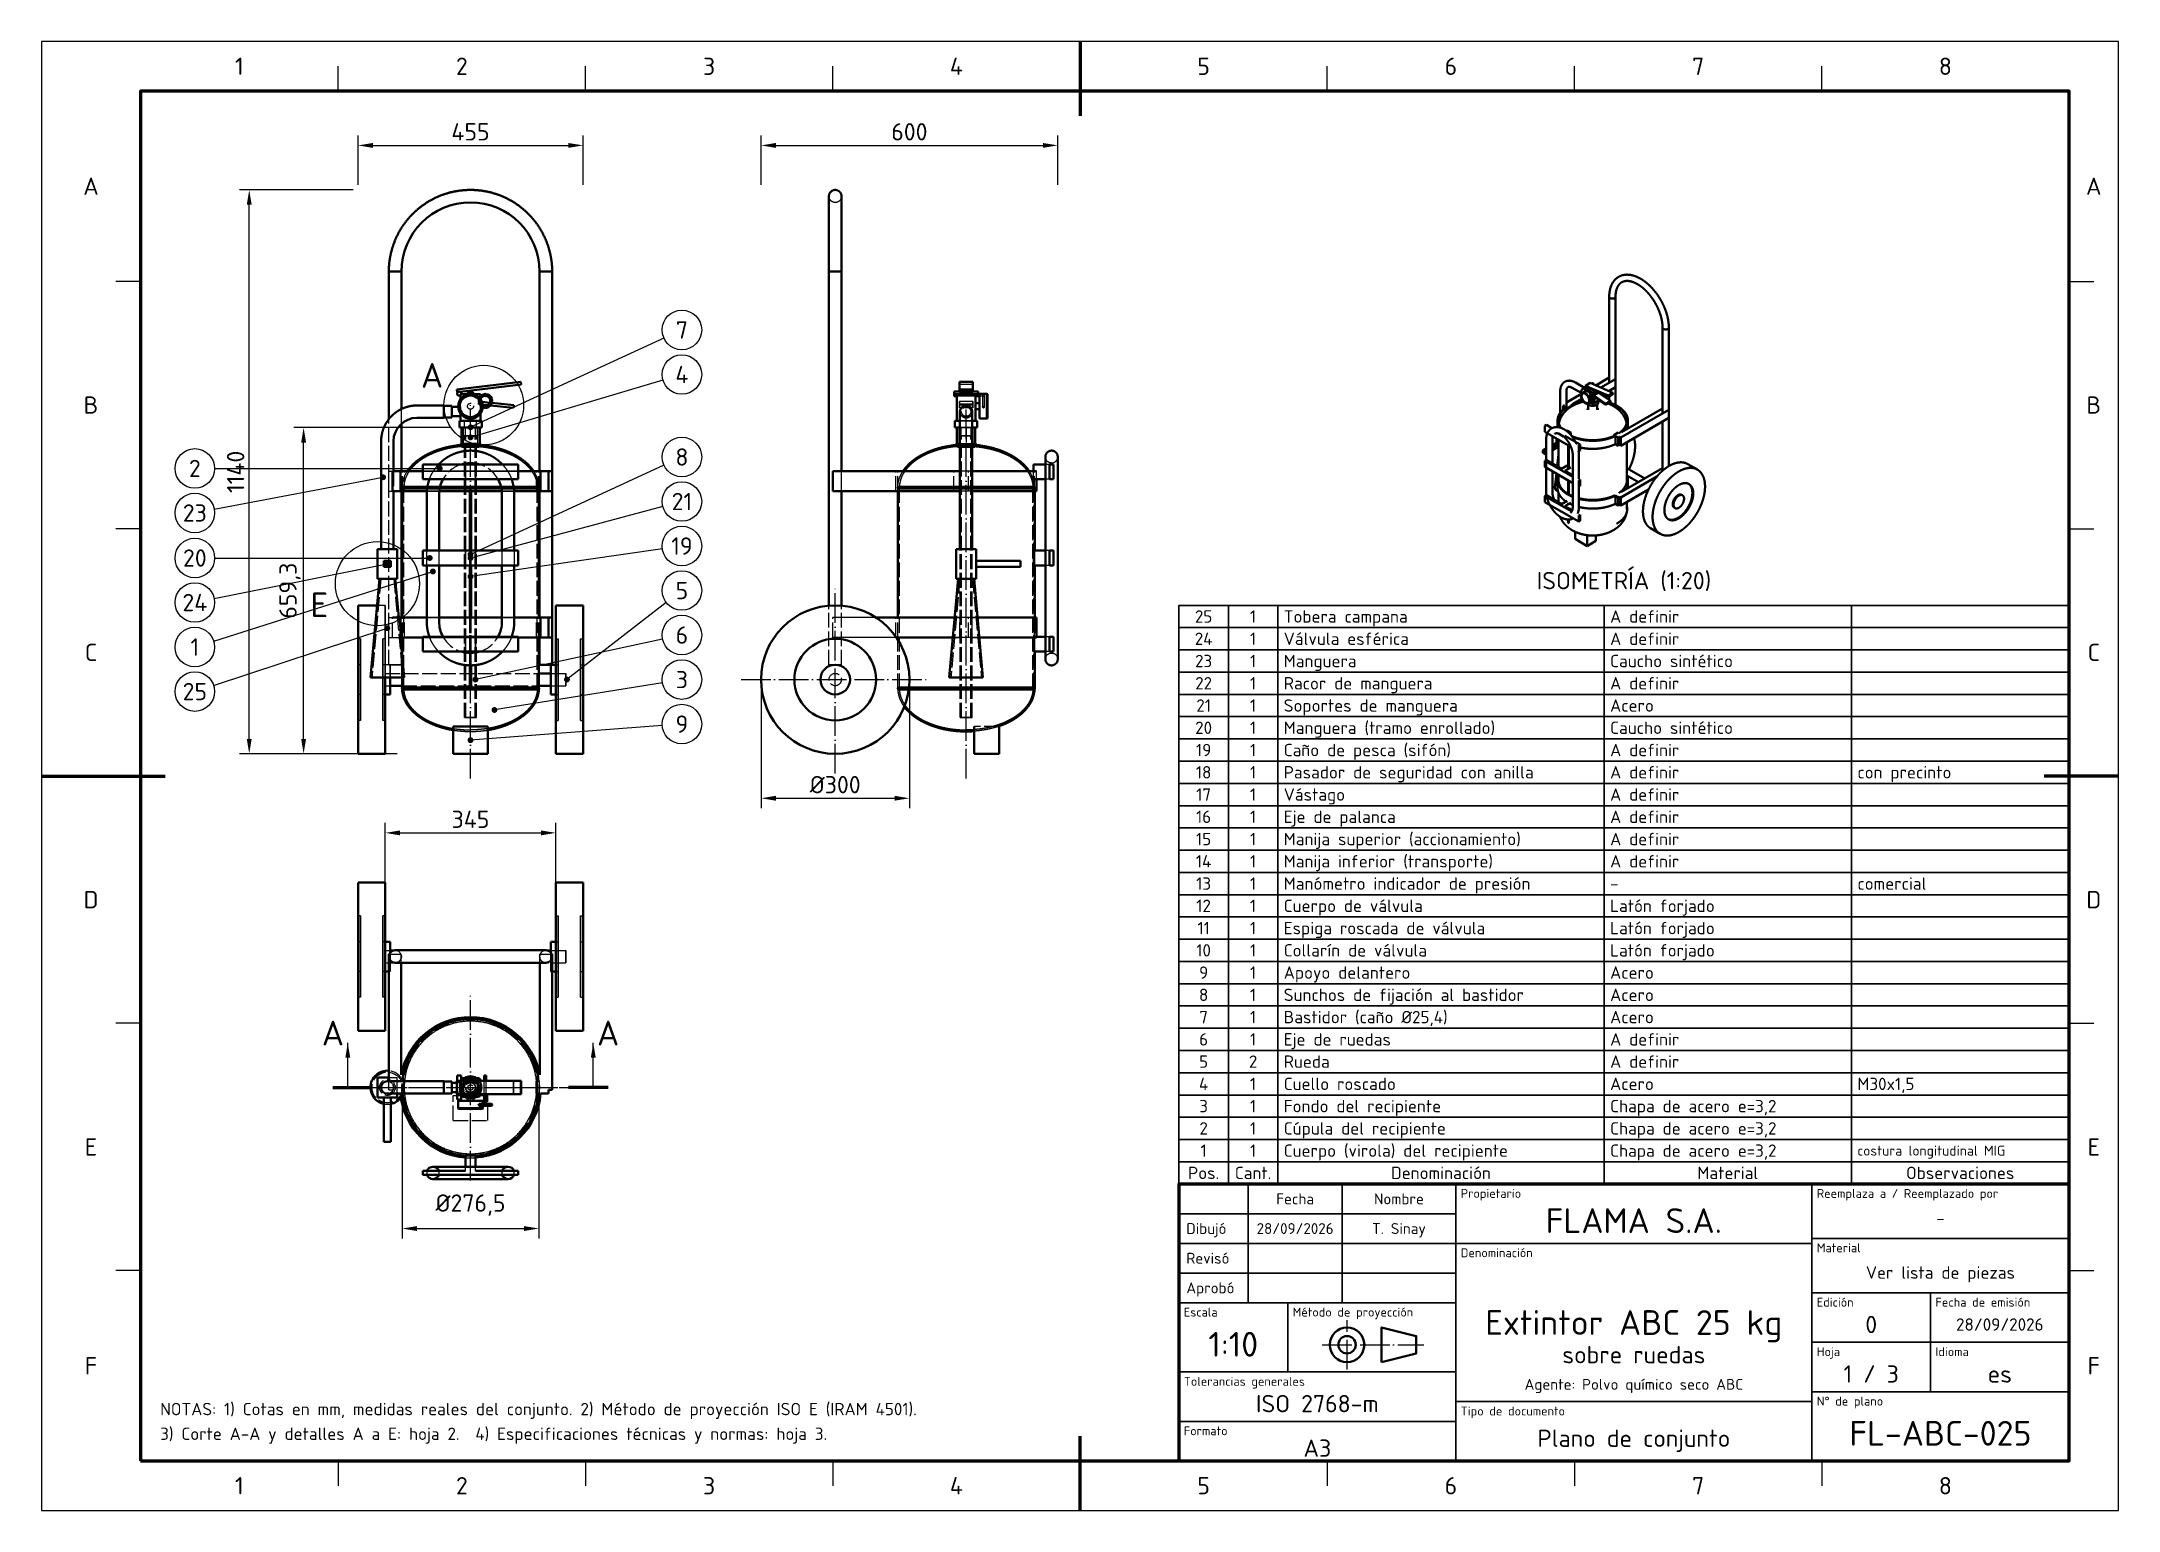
# Paper-space layout 'Lamina_A3' of a CAD drawing. Header units: millimetres. Extents: x 0 to 420, y 0 to 297.
# The model-space entities are those that its viewports show. They can reach past a viewport. Long polylines and large blocks are cut down to what shows.
import ezdxf
from ezdxf.enums import TextEntityAlignment as Align

# ---------------------------------------------------------------- set-up
doc = ezdxf.new("R2010")
doc.units = ezdxf.units.MM
doc.linetypes.add('ISO02-TRAZOS', pattern=[3.75, 3, -0.75])
doc.linetypes.add('ISO04-TRAZO-PUNTO', pattern=[7.625, 6, -0.75, 0.125, -0.75])
for name, color, linetype, lineweight in [('01-VISIBLE', 7, 'CONTINUOUS', 50), ('02-OCULTA', 4, 'ISO02-TRAZOS', 25), ('03-EJE', 1, 'ISO04-TRAZO-PUNTO', 25), ('04-COTA', 3, 'CONTINUOUS', 25), ('06-TEXTO', 7, 'CONTINUOUS', 25), ('07-RECUADRO', 7, 'CONTINUOUS', 70), ('08-FINA', 5, 'CONTINUOUS', 25), ('10-ROTULO', 7, 'CONTINUOUS', 35), ('11-TEXTO-ROTULO', 7, 'CONTINUOUS', 25)]:
    doc.layers.add(name, color=color, linetype=linetype, lineweight=lineweight)
doc.styles.add('ISO3098', font='isocpeur.ttf')
doc.dimstyles.new('FLAMA-ISO', dxfattribs={"dimtxt": 3.5, "dimasz": 3, "dimexe": 2, "dimexo": 1, "dimgap": 1, "dimtad": 1, "dimdec": 1, "dimtxsty": 'ISO3098', "dimcen": 2.5, "dimclrd": 3, "dimclre": 3, "dimclrt": 3, "dimazin": 3, "dimtfac": 1, "dimtmove": 0, "dimatfit": 3, "dimlwd": 25, "dimlwe": 25})

psp = doc.layouts.new('Lamina_A3')

msp = doc.modelspace()

# ---------------------------------------------------------------- texts
at = {"layer": '06-TEXTO', "style": 'ISO3098'}
for s, height, p in [('1', 3.5, (40, 292)), ('2', 3.5, (85, 292)), ('3', 3.5, (135, 292)), ('4', 3.5, (185, 292)), ('5', 3.5, (235, 292)), ('6', 3.5, (285, 292)), ('7', 3.5, (335, 292)), ('8', 3.5, (385, 292)), ('A', 3.5, (10, 267.75)), ('A', 3.5, (415, 267.75)), ('7', 3.5, (129.5, 238.685)), ('A', 5, (78.985, 229.506)), ('4', 3.5, (129.5, 229.685)), ('B', 3.5, (10, 223.5)), ('B', 3.5, (415, 223.5)), ('8', 3.5, (129.5, 213)), ('2', 3.5, (31, 210.684)), ('23', 3.5, (31, 201.684)), ('21', 3.5, (129.5, 204)), ('20', 3.5, (31, 192.575)), ('19', 3.5, (129.5, 195)), ('ISOMETRÍA (1:20)', 3.5, (320, 188)), ('24', 3.5, (31, 183.575)), ('E', 5, (56.179, 183.11)), ('5', 3.5, (129.5, 186)), ('6', 3.5, (129.5, 177)), ('C', 3.5, (10, 173.5)), ('1', 3.5, (31, 174.575)), ('C', 3.5, (415, 173.5)), ('3', 3.5, (129.5, 168)), ('25', 3.5, (31, 165.575)), ('9', 3.5, (129.5, 159)), ('D', 3.5, (10, 123.5)), ('D', 3.5, (415, 123.5)), ('A', 5, (58.925, 96.525)), ('A', 5, (114.575, 96.525)), ('E', 3.5, (10, 73.5)), ('E', 3.5, (415, 73.5)), ('F', 3.5, (10, 29.25)), ('F', 3.5, (415, 29.25)), ('1', 3.5, (40, 5)), ('2', 3.5, (85, 5)), ('3', 3.5, (135, 5)), ('4', 3.5, (185, 5)), ('5', 3.5, (235, 5)), ('6', 3.5, (285, 5)), ('7', 3.5, (335, 5)), ('8', 3.5, (385, 5))]:
    msp.add_text(s, height=height, dxfattribs=at).set_placement(p, align=Align.MIDDLE_CENTER)
for s, p in [('NOTAS: 1) Cotas en mm, medidas reales del conjunto. 2) Método de proyección ISO E (IRAM 4501).', (24, 18.5)), ('3) Corte A-A y detalles A a E: hoja 2.  4) Especificaciones técnicas y normas: hoja 3.', (24, 13.5))]:
    msp.add_text(s, height=2.5, dxfattribs=at).set_placement(p, align=Align.BOTTOM_LEFT)
at = {"layer": '11-TEXTO-ROTULO', "style": 'ISO3098'}
for s, height, p in [('25', 2.5, (235, 180.75)), ('1', 2.5, (245, 180.75)), ('24', 2.5, (235, 176.25)), ('1', 2.5, (245, 176.25)), ('23', 2.5, (235, 171.75)), ('1', 2.5, (245, 171.75)), ('22', 2.5, (235, 167.25)), ('1', 2.5, (245, 167.25)), ('21', 2.5, (235, 162.75)), ('1', 2.5, (245, 162.75)), ('20', 2.5, (235, 158.25)), ('1', 2.5, (245, 158.25)), ('19', 2.5, (235, 153.75)), ('1', 2.5, (245, 153.75)), ('18', 2.5, (235, 149.25)), ('1', 2.5, (245, 149.25)), ('17', 2.5, (235, 144.75)), ('1', 2.5, (245, 144.75)), ('16', 2.5, (235, 140.25)), ('1', 2.5, (245, 140.25)), ('15', 2.5, (235, 135.75)), ('1', 2.5, (245, 135.75)), ('14', 2.5, (235, 131.25)), ('1', 2.5, (245, 131.25)), ('13', 2.5, (235, 126.75)), ('1', 2.5, (245, 126.75)), ('12', 2.5, (235, 122.25)), ('1', 2.5, (245, 122.25)), ('11', 2.5, (235, 117.75)), ('1', 2.5, (245, 117.75)), ('10', 2.5, (235, 113.25)), ('1', 2.5, (245, 113.25)), ('9', 2.5, (235, 108.75)), ('1', 2.5, (245, 108.75)), ('8', 2.5, (235, 104.25)), ('1', 2.5, (245, 104.25)), ('7', 2.5, (235, 99.75)), ('1', 2.5, (245, 99.75)), ('6', 2.5, (235, 95.25)), ('1', 2.5, (245, 95.25)), ('5', 2.5, (235, 90.75)), ('2', 2.5, (245, 90.75)), ('4', 2.5, (235, 86.25)), ('1', 2.5, (245, 86.25)), ('3', 2.5, (235, 81.75)), ('1', 2.5, (245, 81.75)), ('2', 2.5, (235, 77.25)), ('1', 2.5, (245, 77.25)), ('1', 2.5, (235, 72.75)), ('1', 2.5, (245, 72.75)), ('Pos.', 2.5, (235, 68.25)), ('Cant.', 2.5, (245, 68.25)), ('Denominación', 2.5, (283, 68.25)), ('Material', 2.5, (341, 68.25)), ('Observaciones', 2.5, (388, 68.25)), ('Fecha', 2.2, (253.5, 63)), ('Nombre', 2.2, (274.5, 63)), ('FLAMA S.A.', 5, (322, 58.6)), ('-', 2.5, (384, 59.1)), ('28/09/2026', 2.2, (253.5, 57)), ('T. Sinay', 2.2, (274.5, 57)), ('Ver lista de piezas', 2.5, (384, 48.1)), ('Extintor ABC 25 kg', 5, (322, 38)), ('0', 3.5, (370, 37.6)), ('28/09/2026', 2.5, (396, 37.6)), ('1:10', 5, (241, 33.6)), ('sobre ruedas', 3.5, (322, 31.5)), ('Agente: Polvo químico seco ABC', 2.2, (322, 25.5)), ('1 / 3', 3.5, (370, 27.6)), ('es', 3.5, (396, 27.6)), ('ISO 2768-m', 3.5, (258, 21.6)), ('FL-ABC-025', 5, (384, 15.6)), ('A3', 3.5, (258, 12.6)), ('Plano de conjunto', 3.5, (322, 14.6))]:
    msp.add_text(s, height=height, dxfattribs=at).set_placement(p, align=Align.MIDDLE_CENTER)
for s, height, p in [('Tobera campana', 2.5, (251.2, 180.75)), ('A definir', 2.5, (317.2, 180.75)), ('Válvula esférica', 2.5, (251.2, 176.25)), ('A definir', 2.5, (317.2, 176.25)), ('Manguera', 2.5, (251.2, 171.75)), ('Caucho sintético', 2.5, (317.2, 171.75)), ('Racor de manguera', 2.5, (251.2, 167.25)), ('A definir', 2.5, (317.2, 167.25)), ('Soportes de manguera', 2.5, (251.2, 162.75)), ('Acero', 2.5, (317.2, 162.75)), ('Manguera (tramo enrollado)', 2.5, (251.2, 158.25)), ('Caucho sintético', 2.5, (317.2, 158.25)), ('Caño de pesca (sifón)', 2.5, (251.2, 153.75)), ('A definir', 2.5, (317.2, 153.75)), ('Pasador de seguridad con anilla', 2.5, (251.2, 149.25)), ('A definir', 2.5, (317.2, 149.25)), ('con precinto', 2.5, (367.2, 149.25)), ('Vástago', 2.5, (251.2, 144.75)), ('A definir', 2.5, (317.2, 144.75)), ('Eje de palanca', 2.5, (251.2, 140.25)), ('A definir', 2.5, (317.2, 140.25)), ('Manija superior (accionamiento)', 2.5, (251.2, 135.75)), ('A definir', 2.5, (317.2, 135.75)), ('Manija inferior (transporte)', 2.5, (251.2, 131.25)), ('A definir', 2.5, (317.2, 131.25)), ('Manómetro indicador de presión', 2.5, (251.2, 126.75)), ('-', 2.5, (317.2, 126.75)), ('comercial', 2.5, (367.2, 126.75)), ('Cuerpo de válvula', 2.5, (251.2, 122.25)), ('Latón forjado', 2.5, (317.2, 122.25)), ('Espiga roscada de válvula', 2.5, (251.2, 117.75)), ('Latón forjado', 2.5, (317.2, 117.75)), ('Collarín de válvula', 2.5, (251.2, 113.25)), ('Latón forjado', 2.5, (317.2, 113.25)), ('Apoyo delantero', 2.5, (251.2, 108.75)), ('Acero', 2.5, (317.2, 108.75)), ('Sunchos de fijación al bastidor', 2.5, (251.2, 104.25)), ('Acero', 2.5, (317.2, 104.25)), ('Bastidor (caño Ø25,4)', 2.5, (251.2, 99.75)), ('Acero', 2.5, (317.2, 99.75)), ('Eje de ruedas', 2.5, (251.2, 95.25)), ('A definir', 2.5, (317.2, 95.25)), ('Rueda', 2.5, (251.2, 90.75)), ('A definir', 2.5, (317.2, 90.75)), ('Cuello roscado', 2.5, (251.2, 86.25)), ('Acero', 2.5, (317.2, 86.25)), ('M30x1,5', 2.5, (367.2, 86.25)), ('Fondo del recipiente', 2.5, (251.2, 81.75)), ('Chapa de acero e=3,2', 2.5, (317.2, 81.75)), ('Cúpula del recipiente', 2.5, (251.2, 77.25)), ('Chapa de acero e=3,2', 2.5, (317.2, 77.25)), ('Cuerpo (virola) del recipiente', 2.5, (251.2, 72.75)), ('Chapa de acero e=3,2', 2.5, (317.2, 72.75)), ('costura longitudinal MIG', 2, (367.2, 72.75)), ('Dibujó', 2.2, (231.5, 57)), ('Revisó', 2.2, (231.5, 51)), ('Aprobó', 2.2, (231.5, 45))]:
    msp.add_text(s, height=height, dxfattribs=at).set_placement(p, align=Align.MIDDLE_LEFT)
for s, p in [('Propietario', (287, 65)), ('Reemplaza a / Reemplazado por', (359, 65)), ('Denominación', (287, 53)), ('Material', (359, 54)), ('Edición', (359, 43)), ('Fecha de emisión', (383, 43)), ('Escala', (231, 41)), ('Método de proyección', (253, 41)), ('Hoja', (359, 33)), ('Idioma', (383, 33)), ('Tolerancias generales', (231, 27)), ('Tipo de documento', (287, 21)), ('N° de plano', (359, 23)), ('Formato', (231, 17))]:
    msp.add_text(s, height=1.8, dxfattribs=at).set_placement(p, align=Align.TOP_LEFT)

# ---------------------------------------------------------------- dimensions: what is measured, and where the dimension line sits
at = {"layer": '04-COTA'}
for base, p1, p2, override in [((64, 276), (64, 267), (109.5, 267), {"dimlfac": 10}), ((145.5, 276), (145.5, 267), (205.5, 267), {"dimlfac": 10}), ((145.5, 144), (145.5, 168), (175.5, 168), {"dimlfac": 10, "dimpost": '%%c<>'}), ((69.5, 137), (69.5, 112), (104, 112), {"dimlfac": 10}), ((72.925, 57), (72.925, 85.525), (100.575, 85.525), {"dimlfac": 10, "dimpost": '%%c<>'})]:
    msp.add_linear_dim(base=base, p1=p1, p2=p2, dimstyle='FLAMA-ISO', override=override, dxfattribs=at).render()
for base, p1, p2 in [((42, 153), (64, 153), (64, 267)), ((53, 153), (72.925, 153), (83.75, 218.93))]:
    msp.add_linear_dim(base=base, p1=p1, p2=p2, angle=90, dimstyle='FLAMA-ISO', override={"dimlfac": 10}, dxfattribs=at).render()

# ---------------------------------------------------------------- hatches: boundary and pattern name
at = {"layer": '08-FINA'}
h = msp.add_hatch(color=7, dxfattribs=at)
h.dxf.hatch_style = 1
edge = h.paths.add_edge_path()
edge.add_arc((86.75, 219), 0.6, 0, 360)
h = msp.add_hatch(color=7, dxfattribs=at)
h.dxf.hatch_style = 1
edge = h.paths.add_edge_path()
edge.add_arc((86.75, 216.97), 0.6, 0, 360)
h = msp.add_hatch(color=7, dxfattribs=at)
h.dxf.hatch_style = 1
edge = h.paths.add_edge_path()
edge.add_arc((80.529, 210.684), 0.6, 0, 360)
h = msp.add_hatch(color=7, dxfattribs=at)
h.dxf.hatch_style = 1
edge = h.paths.add_edge_path()
edge.add_arc((69.075, 208.903), 0.6, 0, 360)
h = msp.add_hatch(color=7, dxfattribs=at)
h.dxf.hatch_style = 1
edge = h.paths.add_edge_path()
edge.add_arc((86.75, 193.315), 0.6, 0, 360)
h = msp.add_hatch(color=7, dxfattribs=at)
h.dxf.hatch_style = 1
edge = h.paths.add_edge_path()
edge.add_arc((69.925, 191.385), 0.6, 0, 360)
h = msp.add_hatch(color=7, dxfattribs=at)
h.dxf.hatch_style = 1
edge = h.paths.add_edge_path()
edge.add_arc((78.496, 192.575), 0.6, 0, 360)
h = msp.add_hatch(color=7, dxfattribs=at)
h.dxf.hatch_style = 1
edge = h.paths.add_edge_path()
edge.add_arc((79.146, 189.85), 0.6, 0, 360)
h = msp.add_hatch(color=7, dxfattribs=at)
h.dxf.hatch_style = 1
edge = h.paths.add_edge_path()
edge.add_arc((86.75, 192.575), 0.6, 0, 360)
h = msp.add_hatch(color=7, dxfattribs=at)
h.dxf.hatch_style = 1
edge = h.paths.add_edge_path()
edge.add_arc((86.75, 188.815), 0.6, 0, 360)
h = msp.add_hatch(color=7, dxfattribs=at)
h.dxf.hatch_style = 1
edge = h.paths.add_edge_path()
edge.add_arc((69.925, 178.385), 0.6, 0, 360)
h = msp.add_hatch(color=7, dxfattribs=at)
h.dxf.hatch_style = 1
edge = h.paths.add_edge_path()
edge.add_arc((87.75, 168), 0.6, 0, 360)
h = msp.add_hatch(color=7, dxfattribs=at)
h.dxf.hatch_style = 1
edge = h.paths.add_edge_path()
edge.add_arc((106.25, 168), 0.6, 0, 360)
h = msp.add_hatch(color=7, dxfattribs=at)
h.dxf.hatch_style = 1
edge = h.paths.add_edge_path()
edge.add_arc((91.589, 161.85), 0.6, 0, 360)
h = msp.add_hatch(color=7, dxfattribs=at)
h.dxf.hatch_style = 1
edge = h.paths.add_edge_path()
edge.add_arc((86.75, 155.75), 0.6, 0, 360)
h = msp.add_hatch(color=7, dxfattribs=at)
h.dxf.hatch_style = 1
h.paths.add_polyline_path([(61.925, 94.525), (61.425, 91.525), (62.425, 91.525)])
h = msp.add_hatch(color=7, dxfattribs=at)
h.dxf.hatch_style = 1
h.paths.add_polyline_path([(111.575, 94.525), (111.075, 91.525), (112.075, 91.525)])

# ---------------------------------------------------------------- linework, layer by layer
at = {"layer": '01-VISIBLE'}
for p, q in [((70.23, 220.657), (70.23, 250.48)), ((72.77, 222.698), (72.77, 250.48)), ((100.73, 210.105), (100.73, 250.48)), ((103.27, 171), (103.27, 250.48)), ((159.23, 182.946), (159.23, 250.48)), ((161.77, 210.105), (161.77, 250.48)), ((317.023, 228.025), (317.023, 245.384)), ((318.293, 223.515), (318.293, 245.384)), ((327.806, 221.799), (327.806, 239.159)), ((329.076, 211.16), (329.076, 239.159)), ((83.984, 226.621), (96.956, 228.214)), ((84.666, 226.161), (97.021, 227.678)), ((97.021, 227.678), (96.956, 228.214)), ((188.325, 228.214), (185.625, 228.214)), ((185.625, 226.621), (185.625, 228.214)), ((188.325, 226.621), (188.325, 228.214)), ((311.46, 225.875), (309.549, 226.978)), ((312.011, 227), (310.174, 228.061)), ((311.917, 226.946), (312.518, 227.292)), ((312.234, 227.416), (313.189, 227.967)), ((312.257, 227.184), (312.234, 227.416)), ((312.234, 227.416), (316.82, 225.418)), ((312.257, 227.184), (316.843, 225.186)), ((313.189, 227.967), (317.775, 225.97)), ((313.472, 227.844), (313.636, 227.938)), ((314.31, 227.479), (317.023, 229.045)), ((315.317, 227.04), (318.276, 228.748)), ((316.929, 226.338), (318.276, 227.115)), ((318.276, 227.115), (318.276, 228.748)), ((81.37, 223.42), (75.925, 223.42)), ((82.97, 223.37), (81.37, 223.37)), ((84.254, 223.115), (82.97, 223.115)), ((84.05, 226.085), (83.984, 226.621)), ((84.05, 226.085), (84.167, 226.099)), ((84.725, 224.716), (84.725, 225.513)), ((85.265, 225.68), (86.163, 225.68)), ((86.21, 225.691), (86.21, 226.085)), ((87.29, 225.691), (87.29, 226.085)), ((87.337, 225.68), (88.235, 225.68)), ((88.775, 225.368), (88.775, 225.68)), ((88.775, 224.716), (88.775, 224.73)), ((89.087, 224.138), (90.681, 223.971)), ((89.228, 223.58), (90.279, 223.47)), ((90.786, 223.417), (95.462, 222.925)), ((91.066, 223.93), (95.518, 223.462)), ((95.462, 222.925), (95.518, 223.462)), ((185.625, 226.22), (184.545, 226.22)), ((189.405, 225.41), (184.545, 225.41)), ((185.085, 225.329), (184.545, 225.329)), ((185.085, 220.28), (185.085, 225.41)), ((188.325, 226.621), (185.625, 226.621)), ((185.625, 226.085), (185.625, 226.621)), ((188.325, 226.085), (185.625, 226.085)), ((188.325, 226.085), (188.325, 226.621)), ((189.405, 226.22), (188.325, 226.22)), ((188.865, 220.28), (188.865, 225.41)), ((189.675, 225.329), (188.865, 225.329)), ((188.865, 223.858), (189.675, 223.858)), ((188.865, 222.643), (189.675, 222.643)), ((190.485, 225.761), (189.405, 225.761)), ((189.675, 225.75), (191.16, 225.75)), ((307.116, 226.295), (307.116, 221.952)), ((307.679, 223.344), (307.944, 223.497)), ((307.679, 223.344), (308.237, 223.022)), ((307.679, 222.58), (307.679, 223.344)), ((308.366, 226.295), (308.366, 222.935)), ((308.366, 224.047), (311.407, 225.803)), ((308.376, 222.453), (308.376, 222.942)), ((308.376, 222.942), (308.536, 222.849)), ((308.536, 222.849), (309.42, 223.359)), ((308.536, 222.596), (308.536, 222.849)), ((309.26, 223.452), (309.42, 223.359)), ((309.42, 223.237), (309.42, 223.359)), ((309.63, 223.757), (311.423, 224.791)), ((312.109, 226.282), (311.584, 225.979)), ((312.12, 226.595), (312.417, 226.766)), ((312.417, 226.737), (312.391, 226.752)), ((312.417, 226.336), (312.417, 226.77)), ((312.496, 226.66), (313.546, 226.054)), ((312.764, 222.558), (312.764, 223.615)), ((313.359, 224.117), (312.834, 223.814)), ((313.221, 224.037), (313.546, 223.849)), ((313.479, 225.479), (314.637, 226.147)), ((313.681, 225.346), (314.883, 226.04)), ((313.928, 226.054), (314.325, 226.283)), ((313.928, 225.438), (316.312, 223.772)), ((313.928, 225.216), (316.292, 223.564)), ((313.928, 223.849), (314.882, 224.401)), ((314.614, 222.558), (314.614, 223.615)), ((314.817, 223.987), (314.817, 224.363)), ((314.882, 225.989), (317.266, 224.323)), ((314.961, 225.934), (314.961, 226.006)), ((315.535, 225.533), (315.756, 225.66)), ((316.292, 223.564), (317.247, 224.115)), ((316.292, 223.564), (316.312, 223.772)), ((316.312, 223.772), (317.266, 224.323)), ((316.82, 225.418), (317.775, 225.97)), ((316.843, 225.186), (316.82, 225.418)), ((316.843, 225.186), (317.798, 225.737)), ((317.023, 226.297), (317.023, 226.392)), ((317.023, 224.493), (317.023, 225.29)), ((317.247, 224.115), (317.266, 224.323)), ((317.798, 225.737), (317.775, 225.97)), ((319.53, 218.041), (327.806, 222.819)), ((72.77, 210.105), (72.77, 219.721)), ((81.37, 220.92), (75.925, 220.92)), ((82.97, 220.97), (81.37, 220.97)), ((84.725, 221.225), (82.97, 221.225)), ((84.495, 218.93), (84.495, 220.28)), ((84.725, 220.28), (84.725, 221.784)), ((84.9, 215.686), (84.9, 218.93)), ((88.6, 215.43), (88.6, 218.93)), ((88.775, 220.28), (88.775, 221.784)), ((89.005, 218.93), (89.005, 220.28)), ((184.72, 218.93), (184.72, 220.28)), ((185.125, 215.686), (185.125, 218.93)), ((188.825, 215.43), (188.825, 218.93)), ((189.23, 218.93), (189.23, 220.28)), ((189.675, 220.75), (191.16, 220.75)), ((304.027, 219.314), (304.31, 219.477)), ((304.027, 218.089), (304.027, 219.314)), ((304.31, 219.477), (305.441, 218.824)), ((306.577, 219.037), (306.577, 220.384)), ((319.346, 216.914), (329.06, 222.523)), ((319.346, 215.281), (329.06, 220.89)), ((320.802, 218.775), (320.802, 220.384)), ((327.806, 210.228), (327.806, 220.166)), ((329.06, 220.89), (329.06, 222.523)), ((68.675, 216.17), (68.675, 194.385)), ((71.175, 216.17), (71.175, 210.105)), ((185.725, 216.17), (185.725, 194.385)), ((188.225, 216.17), (188.225, 194.385)), ((303.604, 214.319), (304.268, 214.702)), ((303.604, 214.319), (304.099, 214.033)), ((303.604, 213.829), (303.604, 214.319)), ((304.027, 218.089), (309.276, 215.059)), ((304.268, 206.006), (304.268, 216.502)), ((305.518, 211.669), (305.518, 216.502)), ((305.518, 215.424), (306.777, 216.151)), ((305.518, 214.852), (306.777, 215.579)), ((305.518, 214.363), (306.777, 215.089)), ((306.326, 215.891), (306.326, 216.762)), ((306.432, 214.89), (306.777, 214.692)), ((306.758, 217.737), (307.793, 217.14)), ((306.777, 210.942), (306.777, 216.502)), ((308.076, 217.303), (311.136, 215.536)), ((308.363, 218.284), (308.518, 218.374)), ((308.518, 218.374), (309.225, 217.966)), ((308.714, 210.56), (308.714, 215.383)), ((308.82, 210.621), (308.82, 215.322)), ((308.927, 217.794), (309.225, 217.966)), ((309.225, 217.477), (309.225, 217.966)), ((310.853, 215.373), (311.136, 215.536)), ((310.853, 214.148), (310.853, 215.373)), ((310.853, 214.148), (311.136, 214.311)), ((311.136, 214.311), (311.136, 215.536)), ((317.958, 217.409), (318.842, 217.92)), ((317.958, 217.409), (318.119, 217.317)), ((318.257, 215.604), (318.257, 217.237)), ((318.257, 217.237), (318.816, 216.914)), ((318.257, 215.604), (318.816, 215.281)), ((318.816, 216.914), (319.081, 217.067)), ((318.816, 215.281), (318.816, 216.914)), ((318.816, 215.281), (319.081, 215.434)), ((318.842, 217.92), (319.002, 217.827)), ((319.081, 215.434), (319.081, 217.067)), ((319.081, 217.067), (319.346, 216.914)), ((319.081, 215.434), (319.346, 215.281)), ((319.346, 215.281), (319.346, 216.914)), ((320.602, 208.157), (320.602, 216.006)), ((71, 210.105), (72.58, 210.105)), ((71, 206.105), (71, 210.105)), ((72.58, 206.105), (72.58, 210.105)), ((77.096, 208.493), (77.096, 211.493)), ((77.096, 211.493), (96.404, 211.493)), ((96.404, 208.493), (96.404, 211.493)), ((100.92, 206.105), (100.92, 210.105)), ((100.92, 210.105), (102.5, 210.105)), ((102.5, 206.105), (102.5, 210.105)), ((102.5, 210.105), (103.25, 210.105)), ((103.25, 206.105), (103.25, 210.105)), ((185.725, 210.105), (160, 210.105)), ((160, 206.105), (160, 210.105)), ((203, 211.493), (200.6, 211.493)), ((200.6, 210.105), (200.6, 211.493)), ((204.65, 211.493), (203.85, 211.493)), ((203.85, 208.493), (203.85, 211.493)), ((204.65, 208.493), (204.65, 211.493)), ((303.604, 213.829), (304.099, 213.543)), ((304.027, 212.203), (304.268, 212.342)), ((304.027, 210.978), (304.027, 212.203)), ((304.027, 212.203), (309.645, 208.96)), ((304.027, 210.978), (309.645, 207.735)), ((304.099, 214.033), (304.268, 214.131)), ((304.099, 213.543), (304.099, 214.033)), ((304.099, 213.543), (304.268, 213.641)), ((304.31, 212.366), (307.369, 210.6)), ((305.518, 206.006), (305.518, 210.117)), ((306.777, 213.482), (306.513, 211.094)), ((307.369, 210.6), (308.518, 211.263)), ((308.076, 210.192), (309.225, 210.855)), ((308.076, 210.192), (309.645, 209.286)), ((309.645, 213.398), (309.645, 202.901)), ((310.895, 213.398), (310.895, 208.564)), ((319.53, 205.965), (327.806, 210.743)), ((320.602, 210.734), (324.196, 208.659)), ((332.898, 211.573), (334.843, 210.451)), ((71, 206.105), (72.58, 206.105)), ((71.175, 206.105), (71.175, 194.385)), ((72.77, 180.525), (72.77, 206.105)), ((72.925, 180.525), (72.925, 206.105)), ((77.096, 208.493), (96.404, 208.493)), ((86.6, 194.075), (86.6, 206.105)), ((86.9, 194.075), (86.9, 206.105)), ((100.575, 180.525), (100.575, 206.105)), ((100.73, 180.525), (100.73, 206.105)), ((100.92, 206.105), (102.5, 206.105)), ((102.5, 206.105), (103.25, 206.105)), ((185.725, 206.105), (160, 206.105)), ((161.77, 182.946), (161.77, 206.105)), ((173.15, 180.525), (173.15, 206.105)), ((203, 208.493), (200.6, 208.493)), ((200.896, 194.075), (200.896, 206.105)), ((201.2, 206.105), (201.2, 208.493)), ((204.65, 208.493), (203.85, 208.493)), ((306.352, 209.636), (306.044, 206.849)), ((306.577, 206.675), (306.577, 208.308)), ((306.777, 208.157), (306.777, 209.391)), ((308.714, 205.374), (308.714, 208.272)), ((308.82, 205.315), (308.82, 208.211)), ((309.137, 209.579), (309.225, 209.63)), ((310.853, 208.262), (311.136, 208.425)), ((310.853, 207.037), (310.853, 208.262)), ((310.853, 207.037), (311.136, 207.2)), ((310.895, 207.061), (310.895, 202.901)), ((311.136, 207.2), (311.136, 208.425)), ((319.346, 204.838), (326.679, 209.072)), ((319.346, 203.205), (324.98, 206.458)), ((320.602, 209.291), (322.946, 207.937)), ((320.802, 206.699), (320.802, 208.308)), ((77.896, 194.075), (77.896, 205.431)), ((80.396, 194.075), (80.396, 205.431)), ((93.104, 205.431), (93.104, 194.075)), ((95.604, 205.431), (95.604, 194.075)), ((203, 179.72), (203, 205.431)), ((205.5, 179.72), (205.5, 205.431)), ((205.5, 205.431), (205.5, 179.72)), ((304.027, 205.092), (304.31, 205.255)), ((304.027, 203.867), (304.027, 205.092)), ((304.027, 205.092), (309.434, 201.971)), ((304.027, 203.867), (310.853, 199.926)), ((304.31, 205.255), (307.369, 203.489)), ((306.777, 203.831), (306.777, 205.708)), ((307.369, 203.489), (308.518, 204.152)), ((308.076, 203.081), (309.225, 203.744)), ((308.076, 203.081), (309.55, 202.23)), ((308.714, 203.449), (308.714, 203.741)), ((308.82, 203.51), (308.82, 203.682)), ((309.137, 202.468), (309.225, 202.519)), ((318.257, 203.528), (318.257, 205.161)), ((318.257, 205.161), (318.816, 204.838)), ((318.257, 203.528), (318.816, 203.205)), ((318.816, 204.838), (319.081, 204.991)), ((318.816, 203.205), (318.816, 204.838)), ((318.816, 203.205), (319.081, 203.358)), ((319.081, 203.358), (319.081, 204.991)), ((319.081, 204.991), (319.346, 204.838)), ((319.081, 203.358), (319.346, 203.205)), ((319.346, 203.205), (319.346, 204.838)), ((320.602, 202.46), (320.602, 203.93)), ((330.166, 202.758), (330.343, 202.656)), ((331.666, 205.357), (331.843, 205.254)), ((308.714, 199.69), (308.714, 200.359)), ((308.714, 199.69), (308.82, 199.629)), ((308.82, 199.629), (308.82, 200.358)), ((308.82, 199.629), (308.828, 199.633)), ((310.101, 196.429), (310.101, 197.894)), ((310.853, 201.151), (311.136, 201.314)), ((310.853, 199.926), (310.853, 201.151)), ((310.853, 199.926), (311.136, 200.09)), ((311.136, 200.09), (311.136, 201.314)), ((325.398, 198.583), (327.343, 197.46)), ((67.925, 188.385), (67.925, 194.385)), ((67.925, 194.385), (71.925, 194.385)), ((71.925, 188.385), (71.925, 194.385)), ((77.096, 191.075), (77.096, 194.075)), ((77.096, 194.075), (96.404, 194.075)), ((96.404, 191.075), (96.404, 194.075)), ((188.975, 194.385), (184.975, 194.385)), ((184.975, 188.385), (184.975, 194.385)), ((188.975, 188.385), (188.975, 194.385)), ((203, 194.075), (200.6, 194.075)), ((204.65, 194.075), (203.85, 194.075)), ((203.85, 191.075), (203.85, 194.075)), ((204.65, 191.075), (204.65, 194.075)), ((310.101, 196.429), (312.576, 195)), ((312.576, 195), (312.576, 197.187)), ((312.576, 195), (314.344, 196.021)), ((314.344, 196.021), (314.344, 197.142)), ((69.225, 191.985), (70.625, 191.985)), ((69.225, 190.785), (69.225, 191.985)), ((69.225, 190.785), (70.625, 190.785)), ((70.625, 190.785), (70.625, 191.985)), ((77.096, 191.075), (96.404, 191.075)), ((77.896, 179.72), (77.896, 191.075)), ((80.396, 179.72), (80.396, 191.075)), ((86.6, 180.525), (86.6, 191.075)), ((86.9, 180.525), (86.9, 191.075)), ((93.104, 191.075), (93.104, 179.72)), ((95.604, 191.075), (95.604, 179.72)), ((197.975, 191.985), (188.975, 191.985)), ((197.975, 190.785), (188.975, 190.785)), ((197.975, 190.785), (197.975, 191.985)), ((203, 191.075), (200.6, 191.075)), ((200.896, 180.525), (200.896, 191.075)), ((204.65, 191.075), (203.85, 191.075)), ((68.325, 188.385), (66.525, 168.385)), ((67.925, 188.385), (71.925, 188.385)), ((71.525, 188.385), (72.232, 180.525)), ((185.375, 188.385), (183.575, 168.385)), ((188.975, 188.385), (184.975, 188.385)), ((188.575, 188.385), (190.375, 168.385)), ((67.84, 183), (64, 183)), ((104, 183), (109.5, 183)), ((71, 180.525), (72.58, 180.525)), ((72.58, 176.525), (72.58, 180.525)), ((72.592, 176.525), (73.325, 168.385)), ((72.77, 174.552), (72.77, 176.525)), ((72.925, 166.4), (72.925, 176.525)), ((77.096, 173.657), (77.096, 176.657)), ((77.096, 176.657), (96.404, 176.657)), ((96.404, 173.657), (96.404, 176.657)), ((100.575, 166.2), (100.575, 176.525)), ((100.73, 171), (100.73, 176.525)), ((100.92, 176.525), (100.92, 180.525)), ((100.92, 180.525), (102.5, 180.525)), ((100.92, 176.525), (102.5, 176.525)), ((102.5, 176.525), (102.5, 180.525)), ((102.5, 180.525), (103.25, 180.525)), ((102.5, 176.525), (103.25, 176.525)), ((103.25, 176.525), (103.25, 180.525)), ((184.667, 180.525), (168.753, 180.525)), ((184.307, 176.525), (172.842, 176.525)), ((173.15, 176.061), (173.15, 176.525)), ((203, 176.657), (200.6, 176.657)), ((201.2, 176.657), (201.2, 180.525)), ((204.65, 176.657), (203.85, 176.657)), ((203.85, 173.657), (203.85, 176.657)), ((204.65, 173.657), (204.65, 176.657)), ((77.096, 173.657), (96.404, 173.657)), ((86.6, 173.368), (86.6, 173.657)), ((86.9, 173.368), (86.9, 173.657)), ((203, 173.657), (200.6, 173.657)), ((200.896, 166.3), (200.896, 173.657)), ((204.65, 173.657), (203.85, 173.657)), ((86.6, 166.3), (86.6, 170.867)), ((86.9, 166.3), (86.9, 170.867)), ((100.575, 169.25), (103, 169.25)), ((103.27, 171), (104, 171)), ((70.5, 165), (69.5, 165)), ((70.5, 166.75), (72.925, 166.75)), ((86.6, 166.3), (86.9, 166.3)), ((100.575, 166.75), (103, 166.75)), ((103, 165), (104, 165)), ((200.896, 166.3), (200.875, 166.3)), ((83.25, 153), (83.25, 158.5)), ((83.25, 158.5), (90.25, 158.5)), ((90.25, 153), (90.25, 158.5)), ((188.622, 153), (188.622, 158.5)), ((193.622, 153), (193.622, 158.5)), ((69.5, 153), (64, 153)), ((83.25, 153), (90.25, 153)), ((104, 153), (109.5, 153)), ((193.622, 153), (188.622, 153)), ((69.5, 127), (64, 127)), ((104, 127), (109.5, 127)), ((70.5, 115), (69.5, 115)), ((103, 115), (104, 115)), ((70.25, 112.5), (70.333, 112.5)), ((70.25, 112.224), (70.25, 112.5)), ((70.25, 86.775), (70.25, 111.775)), ((70.5, 113.25), (71.276, 113.25)), ((72.75, 88.045), (72.75, 110.73)), ((100.75, 88.045), (100.75, 110.73)), ((102.224, 113.25), (103, 113.25)), ((103.167, 112.5), (103.25, 112.5)), ((103.25, 112.224), (103.25, 112.5)), ((103.25, 85.025), (103.25, 111.775)), ((70.25, 109), (69.5, 109)), ((103.25, 109), (104, 109)), ((69.5, 97), (64, 97)), ((104, 97), (109.5, 97)), ((67.925, 83.525), (67.925, 87.525)), ((67.925, 87.525), (70.25, 87.525)), ((71.925, 83.525), (71.925, 84.275)), ((81.37, 86.775), (75.925, 86.775)), ((81.37, 84.275), (75.925, 84.275)), ((82.97, 86.725), (81.37, 86.725)), ((82.97, 84.325), (81.37, 84.325)), ((83.984, 86.47), (82.97, 86.47)), ((83.984, 84.58), (82.97, 84.58)), ((83.984, 84.175), (83.984, 86.875)), ((83.984, 86.875), (96.956, 86.875)), ((83.984, 84.175), (96.956, 84.175)), ((84.05, 86.875), (84.05, 87.955)), ((84.05, 83.095), (84.05, 84.175)), ((84.86, 86.875), (84.86, 87.955)), ((84.86, 83.095), (84.86, 84.175)), ((85.265, 87.415), (88.235, 87.415)), ((89.504, 86.875), (89.504, 87.955)), ((89.504, 82.203), (89.504, 84.175)), ((89.936, 86.875), (89.936, 87.955)), ((89.936, 82.203), (89.936, 84.175)), ((96.956, 84.175), (96.956, 86.875)), ((97.021, 86.875), (96.956, 86.875)), ((97.021, 84.175), (96.956, 84.175)), ((97.021, 84.175), (97.021, 86.875)), ((100.075, 86.775), (100.528, 86.775)), ((100.075, 84.275), (100.075, 86.775)), ((100.075, 84.275), (100.528, 84.275)), ((100.92, 84.275), (102.5, 84.275)), ((102.5, 84.275), (102.5, 85.025)), ((102.5, 85.025), (103.25, 85.025)), ((67.925, 83.525), (71.925, 83.525)), ((69.225, 74.525), (69.225, 83.525)), ((70.625, 74.525), (70.625, 83.525)), ((84.25, 82.825), (84.25, 81.34)), ((85.265, 83.635), (88.235, 83.635)), ((86.142, 83.635), (86.142, 82.825)), ((87.358, 83.635), (87.358, 82.825)), ((89.25, 82.825), (89.25, 82.204)), ((89.25, 81.826), (89.25, 81.34)), ((69.225, 74.525), (70.625, 74.525)), ((85.75, 71.9), (87.75, 71.9)), ((85.75, 69.5), (85.75, 71.9)), ((87.75, 69.5), (87.75, 71.9)), ((77.096, 67.85), (77.096, 68.65)), ((77.096, 68.65), (85.75, 68.65)), ((77.096, 67.85), (96.404, 67.85)), ((87.75, 68.65), (96.404, 68.65)), ((96.404, 67.85), (96.404, 68.65))]:
    msp.add_line(p, q, dxfattribs=at)
for points in [[(70.23, 250.48), (70.231, 250.61), (70.232, 250.739), (70.235, 250.869), (70.238, 250.999), (70.243, 251.129), (70.248, 251.258), (70.255, 251.388), (70.263, 251.517), (70.271, 251.647), (70.281, 251.776), (70.292, 251.905), (70.303, 252.035), (70.316, 252.164), (70.33, 252.293), (70.345, 252.422), (70.36, 252.551), (70.377, 252.679), (70.395, 252.808), (70.414, 252.936), (70.433, 253.064), (70.454, 253.192), (70.476, 253.32), (70.499, 253.448), (70.523, 253.576), (70.547, 253.703), (70.573, 253.83), (70.6, 253.957), (70.628, 254.084), (70.657, 254.21), (70.686, 254.337), (70.717, 254.463), (70.749, 254.588), (70.782, 254.714), (70.816, 254.839), (70.85, 254.964), (70.886, 255.089), (70.923, 255.213), (70.96, 255.338), (70.999, 255.461), (71.039, 255.585), (71.079, 255.708), (71.121, 255.831), (71.163, 255.954), (71.207, 256.076), (71.251, 256.198), (71.296, 256.319), (71.343, 256.441), (71.39, 256.561), (71.438, 256.682), (71.488, 256.802), (71.538, 256.922), (71.589, 257.041), (71.641, 257.16), (71.694, 257.278), (71.747, 257.396), (71.802, 257.514), (71.858, 257.631), (71.915, 257.748), (71.972, 257.864), (72.031, 257.98), (72.09, 258.095), (72.15, 258.21), (72.211, 258.325), (72.273, 258.439), (72.336, 258.552), (72.4, 258.665), (72.465, 258.777), (72.531, 258.889), (72.597, 259.001), (72.664, 259.112), (72.733, 259.222), (72.802, 259.332), (72.872, 259.441), (72.942, 259.55), (73.014, 259.658), (73.087, 259.766), (73.16, 259.873), (73.234, 259.979), (73.309, 260.085), (73.385, 260.19), (73.462, 260.295), (73.539, 260.399), (73.618, 260.502), (73.697, 260.605), (73.777, 260.707), (73.857, 260.809), (73.939, 260.91), (74.021, 261.01), (74.104, 261.11), (74.188, 261.209), (74.273, 261.307), (74.358, 261.405), (74.444, 261.502), (74.531, 261.598), (74.619, 261.694), (74.707, 261.789), (74.797, 261.883), (74.887, 261.976), (74.977, 262.069), (75.069, 262.161), (75.161, 262.253), (75.254, 262.343), (75.347, 262.433), (75.441, 262.523), (75.536, 262.611), (75.632, 262.699), (75.728, 262.786), (75.825, 262.872), (75.923, 262.957), (76.021, 263.042), (76.12, 263.126), (76.22, 263.209), (76.32, 263.291), (76.421, 263.373), (76.523, 263.453), (76.625, 263.533), (76.728, 263.612), (76.831, 263.691), (76.935, 263.768), (77.04, 263.845), (77.145, 263.921), (77.251, 263.996), (77.357, 264.07), (77.464, 264.143), (77.572, 264.216), (77.68, 264.288), (77.789, 264.358), (77.898, 264.428), (78.008, 264.497), (78.118, 264.566), (78.229, 264.633), (78.341, 264.699), (78.453, 264.765), (78.565, 264.83), (78.678, 264.894), (78.791, 264.957), (78.905, 265.019), (79.02, 265.08), (79.135, 265.14), (79.25, 265.199), (79.366, 265.258), (79.482, 265.315), (79.599, 265.372), (79.716, 265.428), (79.834, 265.483), (79.952, 265.536), (80.07, 265.589), (80.189, 265.641), (80.308, 265.692), (80.428, 265.742), (80.548, 265.792), (80.669, 265.84), (80.789, 265.887), (80.911, 265.934), (81.032, 265.979), (81.154, 266.023), (81.276, 266.067), (81.399, 266.109), (81.522, 266.151), (81.645, 266.191), (81.769, 266.231), (81.892, 266.27), (82.017, 266.307), (82.141, 266.344), (82.266, 266.38), (82.391, 266.414), (82.516, 266.448), (82.642, 266.481), (82.767, 266.513), (82.893, 266.544), (83.02, 266.573), (83.146, 266.602), (83.273, 266.63), (83.4, 266.657), (83.527, 266.683), (83.654, 266.707), (83.782, 266.731), (83.91, 266.754), (84.038, 266.776), (84.166, 266.797), (84.294, 266.816), (84.422, 266.835), (84.551, 266.853), (84.679, 266.87), (84.808, 266.885), (84.937, 266.9), (85.066, 266.914), (85.195, 266.927), (85.325, 266.938), (85.454, 266.949), (85.583, 266.959), (85.713, 266.967), (85.842, 266.975), (85.972, 266.982), (86.101, 266.987), (86.231, 266.992), (86.361, 266.995), (86.491, 266.998), (86.62, 266.999), (86.75, 267), (86.88, 266.999), (87.009, 266.998), (87.139, 266.995), (87.269, 266.992), (87.399, 266.987), (87.528, 266.982), (87.658, 266.975), (87.787, 266.967), (87.917, 266.959), (88.046, 266.949), (88.175, 266.938), (88.305, 266.927), (88.434, 266.914), (88.563, 266.9), (88.692, 266.885), (88.821, 266.87), (88.949, 266.853), (89.078, 266.835), (89.206, 266.816), (89.334, 266.797), (89.462, 266.776), (89.59, 266.754), (89.718, 266.731), (89.846, 266.707), (89.973, 266.683), (90.1, 266.657), (90.227, 266.63), (90.354, 266.602), (90.48, 266.573), (90.607, 266.544), (90.733, 266.513), (90.858, 266.481), (90.984, 266.448), (91.109, 266.414), (91.234, 266.38), (91.359, 266.344), (91.483, 266.307), (91.608, 266.27), (91.731, 266.231), (91.855, 266.191), (91.978, 266.151), (92.101, 266.109), (92.224, 266.067), (92.346, 266.023), (92.468, 265.979), (92.589, 265.934), (92.711, 265.887), (92.831, 265.84), (92.952, 265.792), (93.072, 265.742), (93.192, 265.692), (93.311, 265.641), (93.43, 265.589), (93.548, 265.536), (93.666, 265.483), (93.784, 265.428), (93.901, 265.372), (94.018, 265.315), (94.134, 265.258), (94.25, 265.199), (94.365, 265.14), (94.48, 265.08), (94.595, 265.019), (94.709, 264.957), (94.822, 264.894), (94.935, 264.83), (95.047, 264.765), (95.159, 264.699), (95.271, 264.633), (95.382, 264.566), (95.492, 264.497), (95.602, 264.428), (95.711, 264.358), (95.82, 264.288), (95.928, 264.216), (96.036, 264.143), (96.143, 264.07), (96.249, 263.996), (96.355, 263.921), (96.46, 263.845), (96.565, 263.768), (96.669, 263.691), (96.772, 263.612), (96.875, 263.533), (96.977, 263.453), (97.079, 263.373), (97.18, 263.291), (97.28, 263.209), (97.38, 263.126), (97.479, 263.042), (97.577, 262.957), (97.675, 262.872), (97.772, 262.786), (97.868, 262.699), (97.964, 262.611), (98.059, 262.523), (98.153, 262.433), (98.247, 262.343), (98.339, 262.253), (98.431, 262.161), (98.523, 262.069), (98.613, 261.976), (98.703, 261.883), (98.793, 261.789), (98.881, 261.694), (98.969, 261.598), (99.056, 261.502), (99.142, 261.405), (99.227, 261.307), (99.312, 261.209), (99.396, 261.11), (99.479, 261.01), (99.561, 260.91), (99.643, 260.809), (99.723, 260.707), (99.803, 260.605), (99.882, 260.502), (99.961, 260.399), (100.038, 260.295), (100.115, 260.19), (100.191, 260.085), (100.266, 259.979), (100.34, 259.873), (100.413, 259.766), (100.486, 259.658), (100.558, 259.55), (100.628, 259.441), (100.698, 259.332), (100.767, 259.222), (100.836, 259.112), (100.903, 259.001), (100.969, 258.889), (101.035, 258.777), (101.1, 258.665), (101.164, 258.552), (101.227, 258.439), (101.289, 258.325), (101.35, 258.21), (101.41, 258.095), (101.469, 257.98), (101.528, 257.864), (101.585, 257.748), (101.642, 257.631), (101.698, 257.514), (101.753, 257.396), (101.806, 257.278), (101.859, 257.16), (101.911, 257.041), (101.962, 256.922), (102.013, 256.802), (102.062, 256.682), (102.11, 256.561), (102.157, 256.441), (102.204, 256.319), (102.249, 256.198), (102.293, 256.076), (102.337, 255.954), (102.379, 255.831), (102.421, 255.708), (102.461, 255.585), (102.501, 255.461), (102.54, 255.338), (102.577, 255.213), (102.614, 255.089), (102.65, 254.964), (102.684, 254.839), (102.718, 254.714), (102.751, 254.588), (102.783, 254.463), (102.814, 254.337), (102.843, 254.21), (102.872, 254.084), (102.9, 253.957), (102.927, 253.83), (102.953, 253.703), (102.977, 253.576), (103.001, 253.448), (103.024, 253.32), (103.046, 253.192), (103.067, 253.064), (103.086, 252.936), (103.105, 252.808), (103.123, 252.679), (103.14, 252.551), (103.156, 252.422), (103.17, 252.293), (103.184, 252.164), (103.197, 252.035), (103.208, 251.905), (103.219, 251.776), (103.229, 251.647), (103.237, 251.517), (103.245, 251.388), (103.252, 251.258), (103.257, 251.129), (103.262, 250.999), (103.265, 250.869), (103.268, 250.739), (103.27, 250.61), (103.27, 250.48)], [(161.77, 265.73), (161.769, 265.78), (161.766, 265.831), (161.761, 265.881), (161.754, 265.931), (161.745, 265.981), (161.734, 266.03), (161.721, 266.079), (161.706, 266.127), (161.689, 266.175), (161.671, 266.222), (161.65, 266.268), (161.628, 266.313), (161.604, 266.358), (161.578, 266.401), (161.55, 266.443), (161.521, 266.485), (161.49, 266.525), (161.458, 266.563), (161.424, 266.601), (161.389, 266.637), (161.352, 266.672), (161.314, 266.705), (161.274, 266.736), (161.234, 266.766), (161.192, 266.795), (161.149, 266.821), (161.105, 266.846), (161.06, 266.869), (161.015, 266.891), (160.968, 266.91), (160.921, 266.928), (160.873, 266.944), (160.824, 266.958), (160.775, 266.97), (160.726, 266.98), (160.676, 266.988), (160.626, 266.994), (160.575, 266.998), (160.525, 267), (160.474, 267), (160.424, 266.998), (160.374, 266.994), (160.323, 266.988), (160.274, 266.98), (160.224, 266.97), (160.175, 266.958), (160.126, 266.944), (160.079, 266.928), (160.031, 266.91), (159.985, 266.891), (159.939, 266.869), (159.894, 266.846), (159.85, 266.821), (159.807, 266.795), (159.765, 266.766), (159.725, 266.736), (159.685, 266.705), (159.647, 266.672), (159.611, 266.637), (159.575, 266.601), (159.541, 266.563), (159.509, 266.525), (159.478, 266.485), (159.449, 266.443), (159.421, 266.401), (159.396, 266.358), (159.372, 266.313), (159.349, 266.268), (159.329, 266.222), (159.31, 266.175), (159.293, 266.127), (159.279, 266.079), (159.266, 266.03), (159.255, 265.981), (159.246, 265.931), (159.239, 265.881), (159.234, 265.831), (159.231, 265.78), (159.23, 265.73)], [(159.23, 250.48), (159.23, 250.53), (159.23, 250.58), (159.23, 250.63), (159.23, 250.68), (159.23, 250.73), (159.23, 250.78), (159.23, 250.83), (159.23, 250.88), (159.23, 250.93), (159.23, 250.98), (159.23, 251.03), (159.23, 251.08), (159.23, 251.13), (159.23, 251.18), (159.23, 251.23), (159.23, 251.28), (159.23, 251.33), (159.23, 251.38), (159.23, 251.43), (159.23, 251.48), (159.23, 251.53), (159.23, 251.58), (159.23, 251.63), (159.23, 251.68), (159.23, 251.73), (159.23, 251.78), (159.23, 251.83), (159.23, 251.88), (159.23, 251.93), (159.23, 251.98), (159.23, 252.03), (159.23, 252.08), (159.23, 252.13), (159.23, 252.18), (159.23, 252.23), (159.23, 252.28), (159.23, 252.33), (159.23, 252.38), (159.23, 252.43), (159.23, 252.48), (159.23, 252.53), (159.23, 252.58), (159.23, 252.63), (159.23, 252.68), (159.23, 252.73), (159.23, 252.78), (159.23, 252.83), (159.23, 252.88), (159.23, 252.93), (159.23, 252.98), (159.23, 253.03), (159.23, 253.08), (159.23, 253.13), (159.23, 253.18), (159.23, 253.23), (159.23, 253.28), (159.23, 253.33), (159.23, 253.38), (159.23, 253.43), (159.23, 253.48), (159.23, 253.53), (159.23, 253.58), (159.23, 253.63), (159.23, 253.68), (159.23, 253.73), (159.23, 253.78), (159.23, 253.83), (159.23, 253.88), (159.23, 253.93), (159.23, 253.98), (159.23, 254.03), (159.23, 254.08), (159.23, 254.13), (159.23, 254.18), (159.23, 254.23), (159.23, 254.28), (159.23, 254.33), (159.23, 254.38), (159.23, 254.43), (159.23, 254.48), (159.23, 254.53), (159.23, 254.58), (159.23, 254.63), (159.23, 254.68), (159.23, 254.73), (159.23, 254.78), (159.23, 254.83), (159.23, 254.88), (159.23, 254.93), (159.23, 254.98), (159.23, 255.03), (159.23, 255.08), (159.23, 255.13), (159.23, 255.18), (159.23, 255.23), (159.23, 255.28), (159.23, 255.33), (159.23, 255.38), (159.23, 255.43), (159.23, 255.48), (159.23, 255.53), (159.23, 255.58), (159.23, 255.63), (159.23, 255.68), (159.23, 255.73), (159.23, 255.78), (159.23, 255.83), (159.23, 255.88), (159.23, 255.93), (159.23, 255.98), (159.23, 256.03), (159.23, 256.08), (159.23, 256.13), (159.23, 256.18), (159.23, 256.23), (159.23, 256.28), (159.23, 256.33), (159.23, 256.38), (159.23, 256.43), (159.23, 256.48), (159.23, 256.53), (159.23, 256.58), (159.23, 256.63), (159.23, 256.68), (159.23, 256.73), (159.23, 256.78), (159.23, 256.83), (159.23, 256.88), (159.23, 256.93), (159.23, 256.98), (159.23, 257.03), (159.23, 257.08), (159.23, 257.13), (159.23, 257.18), (159.23, 257.23), (159.23, 257.28), (159.23, 257.33), (159.23, 257.38), (159.23, 257.43), (159.23, 257.48), (159.23, 257.53), (159.23, 257.58), (159.23, 257.63), (159.23, 257.68), (159.23, 257.73), (159.23, 257.78), (159.23, 257.83), (159.23, 257.88), (159.23, 257.93), (159.23, 257.98), (159.23, 258.03), (159.23, 258.08), (159.23, 258.13), (159.23, 258.18), (159.23, 258.23), (159.23, 258.28), (159.23, 258.33), (159.23, 258.38), (159.23, 258.43), (159.23, 258.48), (159.23, 258.53), (159.23, 258.58), (159.23, 258.63), (159.23, 258.68), (159.23, 258.73), (159.23, 258.78), (159.23, 258.83), (159.23, 258.88), (159.23, 258.93), (159.23, 258.98), (159.23, 259.03), (159.23, 259.08), (159.23, 259.13), (159.23, 259.18), (159.23, 259.23), (159.23, 259.28), (159.23, 259.33), (159.23, 259.38), (159.23, 259.43), (159.23, 259.48), (159.23, 259.53), (159.23, 259.58), (159.23, 259.63), (159.23, 259.68), (159.23, 259.73), (159.23, 259.78), (159.23, 259.83), (159.23, 259.88), (159.23, 259.93), (159.23, 259.98), (159.23, 260.03), (159.23, 260.08), (159.23, 260.13), (159.23, 260.18), (159.23, 260.23), (159.23, 260.28), (159.23, 260.33), (159.23, 260.38), (159.23, 260.43), (159.23, 260.48), (159.23, 260.53), (159.23, 260.58), (159.23, 260.63), (159.23, 260.68), (159.23, 260.73), (159.23, 260.78), (159.23, 260.83), (159.23, 260.88), (159.23, 260.93), (159.23, 260.98), (159.23, 261.03), (159.23, 261.08), (159.23, 261.13), (159.23, 261.18), (159.23, 261.23), (159.23, 261.28), (159.23, 261.33), (159.23, 261.38), (159.23, 261.43), (159.23, 261.48), (159.23, 261.53), (159.23, 261.58), (159.23, 261.63), (159.23, 261.68), (159.23, 261.73), (159.23, 261.78), (159.23, 261.83), (159.23, 261.88), (159.23, 261.93), (159.23, 261.98), (159.23, 262.03), (159.23, 262.08), (159.23, 262.13), (159.23, 262.18), (159.23, 262.23), (159.23, 262.28), (159.23, 262.33), (159.23, 262.38), (159.23, 262.43), (159.23, 262.48), (159.23, 262.53), (159.23, 262.58), (159.23, 262.63), (159.23, 262.68), (159.23, 262.73), (159.23, 262.78), (159.23, 262.83), (159.23, 262.88), (159.23, 262.93), (159.23, 262.98), (159.23, 263.03), (159.23, 263.08), (159.23, 263.13), (159.23, 263.18), (159.23, 263.23), (159.23, 263.28), (159.23, 263.33), (159.23, 263.38), (159.23, 263.43), (159.23, 263.48), (159.23, 263.53), (159.23, 263.58), (159.23, 263.63), (159.23, 263.68), (159.23, 263.73), (159.23, 263.78), (159.23, 263.83), (159.23, 263.88), (159.23, 263.93), (159.23, 263.98), (159.23, 264.03), (159.23, 264.08), (159.23, 264.13), (159.23, 264.18), (159.23, 264.23), (159.23, 264.28), (159.23, 264.33), (159.23, 264.38), (159.23, 264.43), (159.23, 264.48), (159.23, 264.53), (159.23, 264.58), (159.23, 264.63), (159.23, 264.68), (159.23, 264.73), (159.23, 264.78), (159.23, 264.83), (159.23, 264.88), (159.23, 264.93), (159.23, 264.98), (159.23, 265.03), (159.23, 265.08), (159.23, 265.13), (159.23, 265.18), (159.23, 265.23), (159.23, 265.28), (159.23, 265.33), (159.23, 265.38), (159.23, 265.43), (159.23, 265.48), (159.23, 265.53), (159.23, 265.58), (159.23, 265.63), (159.23, 265.68), (159.23, 265.73)], [(161.77, 250.48), (161.77, 250.53), (161.77, 250.58), (161.77, 250.63), (161.77, 250.68), (161.77, 250.73), (161.77, 250.78), (161.77, 250.83), (161.77, 250.88), (161.77, 250.93), (161.77, 250.98), (161.77, 251.03), (161.77, 251.08), (161.77, 251.13), (161.77, 251.18), (161.77, 251.23), (161.77, 251.28), (161.77, 251.33), (161.77, 251.38), (161.77, 251.43), (161.77, 251.48), (161.77, 251.53), (161.77, 251.58), (161.77, 251.63), (161.77, 251.68), (161.77, 251.73), (161.77, 251.78), (161.77, 251.83), (161.77, 251.88), (161.77, 251.93), (161.77, 251.98), (161.77, 252.03), (161.77, 252.08), (161.77, 252.13), (161.77, 252.18), (161.77, 252.23), (161.77, 252.28), (161.77, 252.33), (161.77, 252.38), (161.77, 252.43), (161.77, 252.48), (161.77, 252.53), (161.77, 252.58), (161.77, 252.63), (161.77, 252.68), (161.77, 252.73), (161.77, 252.78), (161.77, 252.83), (161.77, 252.88), (161.77, 252.93), (161.77, 252.98), (161.77, 253.03), (161.77, 253.08), (161.77, 253.13), (161.77, 253.18), (161.77, 253.23), (161.77, 253.28), (161.77, 253.33), (161.77, 253.38), (161.77, 253.43), (161.77, 253.48), (161.77, 253.53), (161.77, 253.58), (161.77, 253.63), (161.77, 253.68), (161.77, 253.73), (161.77, 253.78), (161.77, 253.83), (161.77, 253.88), (161.77, 253.93), (161.77, 253.98), (161.77, 254.03), (161.77, 254.08), (161.77, 254.13), (161.77, 254.18), (161.77, 254.23), (161.77, 254.28), (161.77, 254.33), (161.77, 254.38), (161.77, 254.43), (161.77, 254.48), (161.77, 254.53), (161.77, 254.58), (161.77, 254.63), (161.77, 254.68), (161.77, 254.73), (161.77, 254.78), (161.77, 254.83), (161.77, 254.88), (161.77, 254.93), (161.77, 254.98), (161.77, 255.03), (161.77, 255.08), (161.77, 255.13), (161.77, 255.18), (161.77, 255.23), (161.77, 255.28), (161.77, 255.33), (161.77, 255.38), (161.77, 255.43), (161.77, 255.48), (161.77, 255.53), (161.77, 255.58), (161.77, 255.63), (161.77, 255.68), (161.77, 255.73), (161.77, 255.78), (161.77, 255.83), (161.77, 255.88), (161.77, 255.93), (161.77, 255.98), (161.77, 256.03), (161.77, 256.08), (161.77, 256.13), (161.77, 256.18), (161.77, 256.23), (161.77, 256.28), (161.77, 256.33), (161.77, 256.38), (161.77, 256.43), (161.77, 256.48), (161.77, 256.53), (161.77, 256.58), (161.77, 256.63), (161.77, 256.68), (161.77, 256.73), (161.77, 256.78), (161.77, 256.83), (161.77, 256.88), (161.77, 256.93), (161.77, 256.98), (161.77, 257.03), (161.77, 257.08), (161.77, 257.13), (161.77, 257.18), (161.77, 257.23), (161.77, 257.28), (161.77, 257.33), (161.77, 257.38), (161.77, 257.43), (161.77, 257.48), (161.77, 257.53), (161.77, 257.58), (161.77, 257.63), (161.77, 257.68), (161.77, 257.73), (161.77, 257.78), (161.77, 257.83), (161.77, 257.88), (161.77, 257.93), (161.77, 257.98), (161.77, 258.03), (161.77, 258.08), (161.77, 258.13), (161.77, 258.18), (161.77, 258.23), (161.77, 258.28), (161.77, 258.33), (161.77, 258.38), (161.77, 258.43), (161.77, 258.48), (161.77, 258.53), (161.77, 258.58), (161.77, 258.63), (161.77, 258.68), (161.77, 258.73), (161.77, 258.78), (161.77, 258.83), (161.77, 258.88), (161.77, 258.93), (161.77, 258.98), (161.77, 259.03), (161.77, 259.08), (161.77, 259.13), (161.77, 259.18), (161.77, 259.23), (161.77, 259.28), (161.77, 259.33), (161.77, 259.38), (161.77, 259.43), (161.77, 259.48), (161.77, 259.53), (161.77, 259.58), (161.77, 259.63), (161.77, 259.68), (161.77, 259.73), (161.77, 259.78), (161.77, 259.83), (161.77, 259.88), (161.77, 259.93), (161.77, 259.98), (161.77, 260.03), (161.77, 260.08), (161.77, 260.13), (161.77, 260.18), (161.77, 260.23), (161.77, 260.28), (161.77, 260.33), (161.77, 260.38), (161.77, 260.43), (161.77, 260.48), (161.77, 260.53), (161.77, 260.58), (161.77, 260.63), (161.77, 260.68), (161.77, 260.73), (161.77, 260.78), (161.77, 260.83), (161.77, 260.88), (161.77, 260.93), (161.77, 260.98), (161.77, 261.03), (161.77, 261.08), (161.77, 261.13), (161.77, 261.18), (161.77, 261.23), (161.77, 261.28), (161.77, 261.33), (161.77, 261.38), (161.77, 261.43), (161.77, 261.48), (161.77, 261.53), (161.77, 261.58), (161.77, 261.63), (161.77, 261.68), (161.77, 261.73), (161.77, 261.78), (161.77, 261.83), (161.77, 261.88), (161.77, 261.93), (161.77, 261.98), (161.77, 262.03), (161.77, 262.08), (161.77, 262.13), (161.77, 262.18), (161.77, 262.23), (161.77, 262.28), (161.77, 262.33), (161.77, 262.38), (161.77, 262.43), (161.77, 262.48), (161.77, 262.53), (161.77, 262.58), (161.77, 262.63), (161.77, 262.68), (161.77, 262.73), (161.77, 262.78), (161.77, 262.83), (161.77, 262.88), (161.77, 262.93), (161.77, 262.98), (161.77, 263.03), (161.77, 263.08), (161.77, 263.13), (161.77, 263.18), (161.77, 263.23), (161.77, 263.28), (161.77, 263.33), (161.77, 263.38), (161.77, 263.43), (161.77, 263.48), (161.77, 263.53), (161.77, 263.58), (161.77, 263.63), (161.77, 263.68), (161.77, 263.73), (161.77, 263.78), (161.77, 263.83), (161.77, 263.88), (161.77, 263.93), (161.77, 263.98), (161.77, 264.03), (161.77, 264.08), (161.77, 264.13), (161.77, 264.18), (161.77, 264.23), (161.77, 264.28), (161.77, 264.33), (161.77, 264.38), (161.77, 264.43), (161.77, 264.48), (161.77, 264.53), (161.77, 264.58), (161.77, 264.63), (161.77, 264.68), (161.77, 264.73), (161.77, 264.78), (161.77, 264.83), (161.77, 264.88), (161.77, 264.93), (161.77, 264.98), (161.77, 265.03), (161.77, 265.08), (161.77, 265.13), (161.77, 265.18), (161.77, 265.23), (161.77, 265.28), (161.77, 265.33), (161.77, 265.38), (161.77, 265.43), (161.77, 265.48), (161.77, 265.53), (161.77, 265.58), (161.77, 265.63), (161.77, 265.68), (161.77, 265.73)], [(70.23, 250.48), (70.281, 250.48), (70.332, 250.48), (70.382, 250.48), (70.433, 250.48), (70.484, 250.48), (70.535, 250.48), (70.586, 250.48), (70.636, 250.48), (70.687, 250.48), (70.738, 250.48), (70.789, 250.48), (70.84, 250.48), (70.89, 250.48), (70.941, 250.48), (70.992, 250.48), (71.043, 250.48), (71.094, 250.48), (71.144, 250.48), (71.195, 250.48), (71.246, 250.48), (71.297, 250.48), (71.348, 250.48), (71.398, 250.48), (71.449, 250.48), (71.5, 250.48), (71.551, 250.48), (71.602, 250.48), (71.652, 250.48), (71.703, 250.48), (71.754, 250.48), (71.805, 250.48), (71.856, 250.48), (71.906, 250.48), (71.957, 250.48), (72.008, 250.48), (72.059, 250.48), (72.11, 250.48), (72.16, 250.48), (72.211, 250.48), (72.262, 250.48), (72.313, 250.48), (72.364, 250.48), (72.414, 250.48), (72.465, 250.48), (72.516, 250.48), (72.567, 250.48), (72.618, 250.48), (72.668, 250.48), (72.719, 250.48), (72.77, 250.48)], [(100.73, 250.48), (100.781, 250.48), (100.832, 250.48), (100.882, 250.48), (100.933, 250.48), (100.984, 250.48), (101.035, 250.48), (101.086, 250.48), (101.136, 250.48), (101.187, 250.48), (101.238, 250.48), (101.289, 250.48), (101.34, 250.48), (101.39, 250.48), (101.441, 250.48), (101.492, 250.48), (101.543, 250.48), (101.594, 250.48), (101.644, 250.48), (101.695, 250.48), (101.746, 250.48), (101.797, 250.48), (101.848, 250.48), (101.898, 250.48), (101.949, 250.48), (102, 250.48), (102.051, 250.48), (102.102, 250.48), (102.152, 250.48), (102.203, 250.48), (102.254, 250.48), (102.305, 250.48), (102.356, 250.48), (102.406, 250.48), (102.457, 250.48), (102.508, 250.48), (102.559, 250.48), (102.61, 250.48), (102.66, 250.48), (102.711, 250.48), (102.762, 250.48), (102.813, 250.48), (102.864, 250.48), (102.914, 250.48), (102.965, 250.48), (103.016, 250.48), (103.067, 250.48), (103.118, 250.48), (103.168, 250.48), (103.219, 250.48), (103.27, 250.48)], [(159.23, 250.48), (159.28, 250.48), (159.331, 250.48), (159.382, 250.48), (159.433, 250.48), (159.484, 250.48), (159.534, 250.48), (159.585, 250.48), (159.636, 250.48), (159.687, 250.48), (159.738, 250.48), (159.788, 250.48), (159.839, 250.48), (159.89, 250.48), (159.941, 250.48), (159.992, 250.48), (160.042, 250.48), (160.093, 250.48), (160.144, 250.48), (160.195, 250.48), (160.246, 250.48), (160.296, 250.48), (160.347, 250.48), (160.398, 250.48), (160.449, 250.48), (160.5, 250.48), (160.55, 250.48), (160.601, 250.48), (160.652, 250.48), (160.703, 250.48), (160.754, 250.48), (160.804, 250.48), (160.855, 250.48), (160.906, 250.48), (160.957, 250.48), (161.008, 250.48), (161.058, 250.48), (161.109, 250.48), (161.16, 250.48), (161.211, 250.48), (161.262, 250.48), (161.312, 250.48), (161.363, 250.48), (161.414, 250.48), (161.465, 250.48), (161.516, 250.48), (161.566, 250.48), (161.617, 250.48), (161.668, 250.48), (161.719, 250.48), (161.77, 250.48)], [(317.023, 245.384), (317.023, 245.438), (317.023, 245.491), (317.024, 245.544), (317.026, 245.597), (317.027, 245.65), (317.029, 245.703), (317.032, 245.756), (317.035, 245.809), (317.038, 245.862), (317.041, 245.915), (317.045, 245.968), (317.05, 246.021), (317.055, 246.073), (317.06, 246.126), (317.066, 246.179), (317.072, 246.232), (317.078, 246.284), (317.085, 246.337), (317.092, 246.39), (317.1, 246.442), (317.109, 246.494), (317.117, 246.547), (317.127, 246.599), (317.136, 246.651), (317.146, 246.703), (317.157, 246.755), (317.168, 246.807), (317.18, 246.859), (317.192, 246.911), (317.204, 246.962), (317.217, 247.014), (317.231, 247.065), (317.245, 247.116), (317.26, 247.167), (317.275, 247.218), (317.291, 247.269), (317.307, 247.319), (317.324, 247.37), (317.341, 247.42), (317.359, 247.47), (317.377, 247.52), (317.396, 247.569), (317.416, 247.618), (317.436, 247.668), (317.456, 247.716), (317.478, 247.765), (317.499, 247.813), (317.522, 247.861), (317.545, 247.909), (317.569, 247.957), (317.593, 248.004), (317.618, 248.051), (317.643, 248.098), (317.669, 248.144), (317.696, 248.19), (317.723, 248.235), (317.751, 248.28), (317.779, 248.325), (317.809, 248.369), (317.838, 248.413), (317.869, 248.457), (317.9, 248.5), (317.931, 248.543), (317.963, 248.585), (317.996, 248.626), (318.03, 248.668), (318.064, 248.708), (318.099, 248.748), (318.134, 248.788), (318.17, 248.827), (318.206, 248.866), (318.244, 248.904), (318.281, 248.941), (318.32, 248.978), (318.358, 249.014), (318.398, 249.049), (318.438, 249.084), (318.479, 249.118), (318.52, 249.152), (318.561, 249.185), (318.604, 249.217), (318.646, 249.248), (318.69, 249.279), (318.733, 249.309), (318.778, 249.338), (318.822, 249.367), (318.868, 249.394), (318.913, 249.421), (318.959, 249.448), (319.006, 249.473), (319.053, 249.498), (319.1, 249.522), (319.148, 249.545), (319.196, 249.567), (319.245, 249.589), (319.294, 249.609), (319.343, 249.629), (319.392, 249.648), (319.442, 249.667), (319.492, 249.684), (319.543, 249.701), (319.593, 249.717), (319.644, 249.732), (319.695, 249.746), (319.747, 249.759), (319.798, 249.772), (319.85, 249.784), (319.902, 249.795), (319.954, 249.805), (320.006, 249.814), (320.059, 249.823), (320.111, 249.831), (320.164, 249.838), (320.216, 249.844), (320.269, 249.85), (320.322, 249.854), (320.375, 249.858), (320.428, 249.862), (320.481, 249.864), (320.534, 249.866), (320.587, 249.867), (320.64, 249.867), (320.693, 249.867), (320.746, 249.866), (320.799, 249.864), (320.852, 249.862), (320.905, 249.858), (320.958, 249.855), (321.011, 249.85), (321.064, 249.845), (321.117, 249.839), (321.169, 249.833), (321.222, 249.826), (321.274, 249.818), (321.327, 249.81), (321.379, 249.801), (321.431, 249.792), (321.484, 249.782), (321.536, 249.772), (321.588, 249.76), (321.639, 249.749), (321.691, 249.737), (321.742, 249.724), (321.794, 249.711), (321.845, 249.697), (321.896, 249.683), (321.947, 249.668), (321.998, 249.653), (322.049, 249.637), (322.099, 249.621), (322.15, 249.604), (322.2, 249.587), (322.25, 249.569), (322.3, 249.551), (322.35, 249.533), (322.399, 249.514), (322.449, 249.495), (322.498, 249.475), (322.547, 249.455), (322.596, 249.434), (322.645, 249.413), (322.693, 249.392), (322.742, 249.37), (322.79, 249.348), (322.838, 249.325), (322.886, 249.302), (322.933, 249.279), (322.981, 249.255), (323.028, 249.232), (323.075, 249.207), (323.122, 249.183), (323.169, 249.158), (323.216, 249.132), (323.262, 249.107), (323.309, 249.081), (323.355, 249.054), (323.401, 249.028), (323.446, 249.001), (323.492, 248.974), (323.537, 248.946), (323.583, 248.918), (323.628, 248.89), (323.672, 248.862), (323.717, 248.833), (323.762, 248.804), (323.806, 248.775), (323.85, 248.745), (323.894, 248.716), (323.938, 248.686), (323.981, 248.655), (324.025, 248.625), (324.068, 248.594), (324.111, 248.563), (324.154, 248.532), (324.196, 248.5), (324.239, 248.468), (324.281, 248.436), (324.323, 248.404), (324.365, 248.371), (324.407, 248.339), (324.449, 248.306), (324.49, 248.273), (324.531, 248.239), (324.572, 248.206), (324.613, 248.172), (324.654, 248.138), (324.695, 248.104), (324.735, 248.069), (324.775, 248.034), (324.815, 248), (324.855, 247.965), (324.895, 247.929), (324.934, 247.894), (324.974, 247.858), (325.013, 247.822), (325.052, 247.786), (325.09, 247.75), (325.129, 247.714), (325.168, 247.677), (325.206, 247.64), (325.244, 247.603), (325.282, 247.566), (325.32, 247.529), (325.357, 247.492), (325.395, 247.454), (325.432, 247.416), (325.469, 247.378), (325.506, 247.34), (325.543, 247.302), (325.579, 247.263), (325.615, 247.225), (325.652, 247.186), (325.688, 247.147), (325.724, 247.108), (325.759, 247.068), (325.795, 247.029), (325.83, 246.989), (325.865, 246.95), (325.9, 246.91), (325.935, 246.87), (325.97, 246.83), (326.004, 246.789), (326.039, 246.749), (326.073, 246.708), (326.107, 246.668), (326.141, 246.627), (326.175, 246.586), (326.208, 246.545), (326.241, 246.503), (326.274, 246.462), (326.307, 246.42), (326.34, 246.379), (326.373, 246.337), (326.405, 246.295), (326.438, 246.253), (326.47, 246.21), (326.502, 246.168), (326.534, 246.126), (326.565, 246.083), (326.597, 246.04), (326.628, 245.997), (326.659, 245.954), (326.69, 245.911), (326.721, 245.868), (326.752, 245.825), (326.782, 245.781), (326.812, 245.738), (326.842, 245.694), (326.872, 245.65), (326.902, 245.606), (326.932, 245.562), (326.961, 245.518), (326.99, 245.474), (327.019, 245.429), (327.048, 245.385), (327.077, 245.34), (327.106, 245.295), (327.134, 245.251), (327.162, 245.206), (327.19, 245.161), (327.218, 245.115), (327.246, 245.07), (327.273, 245.025), (327.301, 244.979), (327.328, 244.934), (327.355, 244.888), (327.382, 244.842), (327.408, 244.796), (327.435, 244.75), (327.461, 244.704), (327.487, 244.658), (327.513, 244.612), (327.539, 244.565), (327.564, 244.519), (327.59, 244.472), (327.615, 244.426), (327.64, 244.379), (327.665, 244.332), (327.69, 244.285), (327.714, 244.238), (327.739, 244.191), (327.763, 244.143), (327.787, 244.096), (327.81, 244.049), (327.834, 244.001), (327.857, 243.953), (327.881, 243.906), (327.904, 243.858), (327.927, 243.81), (327.949, 243.762), (327.972, 243.714), (327.994, 243.666), (328.016, 243.617), (328.038, 243.569), (328.06, 243.521), (328.081, 243.472), (328.102, 243.424), (328.124, 243.375), (328.145, 243.326), (328.165, 243.277), (328.186, 243.228), (328.206, 243.179), (328.226, 243.13), (328.246, 243.081), (328.266, 243.032), (328.286, 242.983), (328.305, 242.933), (328.324, 242.884), (328.343, 242.834), (328.362, 242.784), (328.38, 242.735), (328.399, 242.685), (328.417, 242.635), (328.435, 242.585), (328.453, 242.535), (328.47, 242.485), (328.487, 242.435), (328.504, 242.384), (328.521, 242.334), (328.538, 242.284), (328.554, 242.233), (328.571, 242.183), (328.587, 242.132), (328.602, 242.082), (328.618, 242.031), (328.633, 241.98), (328.648, 241.929), (328.663, 241.878), (328.678, 241.827), (328.692, 241.776), (328.706, 241.725), (328.72, 241.674), (328.734, 241.622), (328.747, 241.571), (328.761, 241.52), (328.774, 241.468), (328.786, 241.417), (328.799, 241.365), (328.811, 241.314), (328.823, 241.262), (328.835, 241.21), (328.847, 241.158), (328.858, 241.106), (328.869, 241.055), (328.88, 241.003), (328.89, 240.951), (328.9, 240.898), (328.91, 240.846), (328.92, 240.794), (328.93, 240.742), (328.939, 240.69), (328.948, 240.637), (328.956, 240.585), (328.965, 240.533), (328.973, 240.48), (328.981, 240.428), (328.988, 240.375), (328.995, 240.323), (329.002, 240.27), (329.009, 240.217), (329.015, 240.165), (329.021, 240.112), (329.027, 240.059), (329.033, 240.006), (329.038, 239.954), (329.043, 239.901), (329.047, 239.848), (329.051, 239.795), (329.055, 239.742), (329.059, 239.689), (329.062, 239.636), (329.065, 239.583), (329.067, 239.53), (329.07, 239.477), (329.072, 239.424), (329.073, 239.371), (329.074, 239.318), (329.075, 239.265), (329.076, 239.212), (329.076, 239.159)], [(318.293, 245.384), (318.293, 245.41), (318.293, 245.435), (318.293, 245.46), (318.293, 245.485), (318.294, 245.51), (318.294, 245.535), (318.295, 245.561), (318.296, 245.586), (318.297, 245.611), (318.298, 245.636), (318.299, 245.661), (318.3, 245.686), (318.301, 245.712), (318.303, 245.737), (318.304, 245.762), (318.306, 245.787), (318.307, 245.812), (318.309, 245.837), (318.311, 245.862), (318.313, 245.887), (318.315, 245.912), (318.317, 245.937), (318.32, 245.962), (318.322, 245.988), (318.325, 246.013), (318.328, 246.038), (318.33, 246.063), (318.333, 246.088), (318.337, 246.113), (318.34, 246.137), (318.343, 246.162), (318.347, 246.187), (318.35, 246.212), (318.354, 246.237), (318.358, 246.262), (318.362, 246.287), (318.366, 246.312), (318.37, 246.337), (318.374, 246.361), (318.379, 246.386), (318.383, 246.411), (318.388, 246.436), (318.393, 246.46), (318.398, 246.485), (318.403, 246.51), (318.408, 246.534), (318.414, 246.559), (318.419, 246.583), (318.425, 246.608), (318.431, 246.632), (318.437, 246.657), (318.443, 246.681), (318.45, 246.705), (318.456, 246.73), (318.463, 246.754), (318.469, 246.778), (318.476, 246.802), (318.483, 246.827), (318.491, 246.851), (318.498, 246.875), (318.506, 246.899), (318.513, 246.923), (318.521, 246.947), (318.529, 246.97), (318.537, 246.994), (318.546, 247.018), (318.554, 247.042), (318.563, 247.065), (318.572, 247.089), (318.581, 247.112), (318.59, 247.136), (318.6, 247.159), (318.609, 247.182), (318.619, 247.205), (318.629, 247.229), (318.639, 247.252), (318.65, 247.275), (318.66, 247.297), (318.671, 247.32), (318.682, 247.343), (318.693, 247.366), (318.704, 247.388), (318.716, 247.41), (318.727, 247.433), (318.739, 247.455), (318.751, 247.477), (318.763, 247.499), (318.776, 247.521), (318.789, 247.543), (318.801, 247.564), (318.814, 247.586), (318.828, 247.607), (318.841, 247.628), (318.855, 247.649), (318.869, 247.67), (318.883, 247.691), (318.897, 247.712), (318.912, 247.732), (318.927, 247.753), (318.942, 247.773), (318.957, 247.793), (318.972, 247.813), (318.988, 247.833), (319.004, 247.852), (319.02, 247.872), (319.036, 247.891), (319.052, 247.91), (319.069, 247.929), (319.086, 247.947), (319.103, 247.966), (319.121, 247.984), (319.138, 248.002), (319.156, 248.02), (319.174, 248.037), (319.192, 248.055), (319.211, 248.072), (319.229, 248.089), (319.248, 248.106), (319.267, 248.122), (319.286, 248.138), (319.306, 248.154), (319.325, 248.17), (319.345, 248.185), (319.365, 248.201), (319.386, 248.215), (319.406, 248.23), (319.427, 248.245), (319.448, 248.259), (319.469, 248.272), (319.49, 248.286), (319.511, 248.299), (319.533, 248.312), (319.554, 248.325)], [(327.806, 239.159), (327.806, 239.193), (327.806, 239.228), (327.805, 239.263), (327.805, 239.298), (327.804, 239.332), (327.803, 239.367), (327.802, 239.402), (327.8, 239.436), (327.799, 239.471), (327.797, 239.506), (327.795, 239.54), (327.793, 239.575), (327.791, 239.61), (327.789, 239.644), (327.786, 239.679), (327.784, 239.714), (327.781, 239.748), (327.778, 239.783), (327.775, 239.818), (327.772, 239.852), (327.768, 239.887), (327.765, 239.921), (327.761, 239.956), (327.757, 239.99), (327.753, 240.025), (327.749, 240.059), (327.744, 240.094), (327.74, 240.128), (327.735, 240.163), (327.731, 240.197), (327.726, 240.231), (327.721, 240.266), (327.716, 240.3), (327.71, 240.334), (327.705, 240.369), (327.699, 240.403), (327.693, 240.437), (327.688, 240.471), (327.682, 240.506), (327.676, 240.54), (327.669, 240.574), (327.663, 240.608), (327.656, 240.642), (327.65, 240.676), (327.643, 240.71), (327.636, 240.744), (327.629, 240.778), (327.622, 240.812), (327.615, 240.846), (327.607, 240.88), (327.6, 240.914), (327.592, 240.948), (327.585, 240.982), (327.577, 241.016), (327.569, 241.05), (327.561, 241.083), (327.552, 241.117), (327.544, 241.151), (327.536, 241.184), (327.527, 241.218), (327.518, 241.252), (327.509, 241.285), (327.501, 241.319), (327.492, 241.352), (327.482, 241.386), (327.473, 241.419), (327.464, 241.453), (327.454, 241.486), (327.445, 241.52), (327.435, 241.553), (327.425, 241.586), (327.415, 241.62), (327.405, 241.653), (327.395, 241.686), (327.385, 241.719), (327.375, 241.752), (327.364, 241.785), (327.354, 241.819), (327.343, 241.852), (327.332, 241.885), (327.321, 241.918), (327.31, 241.951), (327.299, 241.984), (327.288, 242.016), (327.277, 242.049), (327.266, 242.082), (327.254, 242.115), (327.242, 242.148), (327.231, 242.18), (327.219, 242.213), (327.207, 242.246), (327.195, 242.278), (327.183, 242.311), (327.171, 242.343), (327.159, 242.376), (327.146, 242.408), (327.134, 242.441), (327.121, 242.473), (327.109, 242.505), (327.096, 242.538), (327.083, 242.57), (327.07, 242.602), (327.057, 242.634), (327.044, 242.666), (327.031, 242.699), (327.017, 242.731), (327.004, 242.763), (326.991, 242.795), (326.977, 242.827), (326.963, 242.859), (326.949, 242.89), (326.936, 242.922), (326.922, 242.954), (326.908, 242.986), (326.893, 243.018), (326.879, 243.049), (326.865, 243.081), (326.85, 243.112), (326.836, 243.144), (326.821, 243.176), (326.807, 243.207), (326.792, 243.238), (326.777, 243.27), (326.762, 243.301), (326.747, 243.332), (326.732, 243.364), (326.717, 243.395), (326.701, 243.426), (326.686, 243.457), (326.671, 243.488), (326.655, 243.519), (326.639, 243.55), (326.624, 243.581), (326.608, 243.612), (326.592, 243.643), (326.576, 243.674), (326.56, 243.705), (326.544, 243.736), (326.528, 243.766), (326.511, 243.797), (326.495, 243.827), (326.478, 243.858), (326.462, 243.889), (326.445, 243.919), (326.428, 243.949), (326.411, 243.98), (326.394, 244.01), (326.377, 244.04), (326.36, 244.071), (326.343, 244.101), (326.326, 244.131), (326.309, 244.161), (326.291, 244.191), (326.274, 244.221), (326.256, 244.251), (326.238, 244.281), (326.221, 244.311), (326.203, 244.341), (326.185, 244.37), (326.167, 244.4), (326.149, 244.43), (326.131, 244.459), (326.112, 244.489), (326.094, 244.518), (326.076, 244.548), (326.057, 244.577), (326.039, 244.606), (326.02, 244.636), (326.001, 244.665), (325.982, 244.694), (325.964, 244.723), (325.945, 244.752), (325.926, 244.781), (325.906, 244.81), (325.887, 244.839), (325.868, 244.868), (325.848, 244.897), (325.829, 244.926), (325.809, 244.954), (325.79, 244.983), (325.77, 245.012), (325.75, 245.04), (325.73, 245.069), (325.711, 245.097), (325.691, 245.126), (325.67, 245.154), (325.65, 245.182), (325.63, 245.21), (325.61, 245.238), (325.589, 245.267), (325.569, 245.295), (325.548, 245.323), (325.527, 245.35), (325.507, 245.378), (325.486, 245.406), (325.465, 245.434), (325.444, 245.461), (325.423, 245.489), (325.402, 245.517), (325.38, 245.544), (325.359, 245.572), (325.338, 245.599), (325.316, 245.626), (325.295, 245.653), (325.273, 245.681), (325.251, 245.708), (325.23, 245.735), (325.208, 245.762), (325.186, 245.789), (325.164, 245.815), (325.142, 245.842), (325.119, 245.869), (325.097, 245.896), (325.075, 245.922), (325.052, 245.949), (325.03, 245.975), (325.007, 246.001), (324.985, 246.028), (324.962, 246.054), (324.939, 246.08), (324.916, 246.106), (324.893, 246.132), (324.87, 246.158), (324.847, 246.184), (324.824, 246.21), (324.8, 246.236), (324.777, 246.261), (324.753, 246.287), (324.73, 246.312), (324.706, 246.338), (324.682, 246.363), (324.658, 246.388), (324.635, 246.414), (324.611, 246.439), (324.587, 246.464), (324.562, 246.489), (324.538, 246.514), (324.514, 246.538), (324.489, 246.563), (324.465, 246.588), (324.44, 246.612), (324.416, 246.637), (324.391, 246.661), (324.366, 246.685), (324.341, 246.71), (324.316, 246.734), (324.291, 246.758), (324.266, 246.782), (324.241, 246.806), (324.216, 246.829), (324.19, 246.853), (324.165, 246.877), (324.139, 246.9), (324.114, 246.924), (324.088, 246.947), (324.062, 246.97), (324.036, 246.993), (324.01, 247.016), (323.984, 247.039), (323.958, 247.062), (323.932, 247.085), (323.905, 247.107), (323.879, 247.13), (323.852, 247.152), (323.826, 247.175), (323.799, 247.197), (323.772, 247.219), (323.746, 247.241), (323.719, 247.263), (323.692, 247.285), (323.665, 247.307), (323.637, 247.328), (323.61, 247.35), (323.583, 247.371), (323.555, 247.392), (323.528, 247.414), (323.5, 247.435), (323.472, 247.456), (323.445, 247.476), (323.417, 247.497), (323.389, 247.518), (323.361, 247.538), (323.332, 247.558), (323.304, 247.579), (323.276, 247.599), (323.247, 247.619), (323.219, 247.638), (323.19, 247.658), (323.162, 247.678), (323.133, 247.697), (323.104, 247.716), (323.075, 247.736), (323.046, 247.755), (323.017, 247.773), (322.988, 247.792), (322.958, 247.811), (322.929, 247.829), (322.899, 247.848), (322.87, 247.866), (322.84, 247.884), (322.81, 247.902), (322.78, 247.919), (322.75, 247.937), (322.72, 247.954), (322.69, 247.971), (322.66, 247.988), (322.63, 248.005), (322.599, 248.022), (322.569, 248.039), (322.538, 248.055), (322.507, 248.071), (322.476, 248.087), (322.446, 248.103), (322.415, 248.119), (322.384, 248.134), (322.352, 248.15), (322.321, 248.165), (322.29, 248.18), (322.258, 248.194), (322.227, 248.209), (322.195, 248.223), (322.163, 248.237), (322.132, 248.251), (322.1, 248.265), (322.068, 248.278), (322.036, 248.292), (322.003, 248.305), (321.971, 248.318), (321.939, 248.33), (321.906, 248.343), (321.874, 248.355), (321.841, 248.367), (321.808, 248.378), (321.776, 248.39), (321.743, 248.401), (321.71, 248.412), (321.677, 248.423), (321.644, 248.433), (321.61, 248.443), (321.577, 248.453), (321.544, 248.463), (321.51, 248.472), (321.477, 248.481), (321.443, 248.49), (321.409, 248.498), (321.376, 248.506), (321.342, 248.514), (321.308, 248.522), (321.274, 248.529), (321.24, 248.536), (321.206, 248.542), (321.172, 248.548), (321.137, 248.554), (321.103, 248.56), (321.069, 248.565), (321.034, 248.57), (321, 248.574), (320.966, 248.578), (320.931, 248.582), (320.896, 248.585), (320.862, 248.588), (320.827, 248.591), (320.793, 248.593), (320.758, 248.595), (320.723, 248.596), (320.688, 248.597), (320.654, 248.597), (320.619, 248.597), (320.584, 248.597), (320.55, 248.596), (320.515, 248.594), (320.48, 248.592), (320.446, 248.59), (320.411, 248.587), (320.376, 248.584), (320.342, 248.58), (320.307, 248.576), (320.273, 248.571), (320.239, 248.566), (320.204, 248.56), (320.17, 248.553), (320.136, 248.546), (320.102, 248.539), (320.069, 248.531), (320.035, 248.522), (320.001, 248.513), (319.968, 248.503), (319.935, 248.493), (319.902, 248.482), (319.869, 248.471), (319.837, 248.459), (319.804, 248.446), (319.772, 248.433), (319.74, 248.419), (319.709, 248.405), (319.677, 248.39), (319.646, 248.375), (319.615, 248.359), (319.585, 248.342), (319.554, 248.325)], [(317.023, 245.384), (317.024, 245.359), (317.029, 245.334), (317.036, 245.31), (317.046, 245.287), (317.058, 245.264), (317.072, 245.243), (317.087, 245.223), (317.105, 245.204), (317.123, 245.187), (317.142, 245.17), (317.162, 245.155), (317.183, 245.141), (317.205, 245.128), (317.227, 245.115), (317.249, 245.104), (317.272, 245.093), (317.296, 245.083), (317.32, 245.074), (317.344, 245.066), (317.368, 245.058), (317.392, 245.051), (317.417, 245.045), (317.441, 245.04), (317.466, 245.035), (317.491, 245.031), (317.516, 245.027), (317.542, 245.024), (317.567, 245.022), (317.592, 245.02), (317.617, 245.019), (317.643, 245.018), (317.668, 245.018), (317.693, 245.018), (317.719, 245.02), (317.744, 245.021), (317.769, 245.024), (317.795, 245.026), (317.82, 245.03), (317.845, 245.034), (317.87, 245.039), (317.894, 245.044), (317.919, 245.05), (317.943, 245.057), (317.968, 245.064), (317.992, 245.073), (318.015, 245.082), (318.039, 245.091), (318.062, 245.102), (318.085, 245.113), (318.107, 245.125)], [(318.107, 245.125), (318.129, 245.139), (318.15, 245.153), (318.171, 245.168), (318.19, 245.185), (318.209, 245.202), (318.226, 245.221), (318.242, 245.241), (318.257, 245.263), (318.269, 245.285), (318.279, 245.309), (318.287, 245.334), (318.291, 245.359), (318.293, 245.384)], [(327.806, 239.159), (327.808, 239.133), (327.812, 239.108), (327.819, 239.084), (327.829, 239.061), (327.841, 239.039), (327.855, 239.017), (327.871, 238.997), (327.888, 238.979), (327.906, 238.961), (327.925, 238.945), (327.946, 238.929), (327.967, 238.915), (327.988, 238.902), (328.01, 238.889), (328.033, 238.878), (328.056, 238.867), (328.079, 238.857), (328.103, 238.848), (328.127, 238.84), (328.151, 238.833), (328.175, 238.826), (328.2, 238.82), (328.225, 238.814), (328.25, 238.809), (328.275, 238.805), (328.3, 238.801), (328.325, 238.798), (328.35, 238.796), (328.375, 238.794), (328.401, 238.793), (328.426, 238.792), (328.451, 238.792), (328.477, 238.793), (328.502, 238.794), (328.527, 238.795), (328.553, 238.798), (328.578, 238.801), (328.603, 238.804), (328.628, 238.808), (328.653, 238.813), (328.678, 238.818), (328.702, 238.825), (328.727, 238.831), (328.751, 238.839), (328.775, 238.847), (328.799, 238.856), (328.822, 238.865), (328.845, 238.876), (328.868, 238.887), (328.89, 238.899)], [(328.89, 238.899), (328.912, 238.913), (328.933, 238.927), (328.954, 238.943), (328.974, 238.959), (328.992, 238.977), (329.01, 238.996), (329.026, 239.016), (329.04, 239.037), (329.052, 239.06), (329.062, 239.083), (329.07, 239.108), (329.075, 239.133), (329.076, 239.159)], [(310.174, 228.061), (310.153, 228.073), (310.131, 228.086), (310.109, 228.098), (310.087, 228.11), (310.065, 228.121), (310.042, 228.133), (310.02, 228.145), (309.998, 228.156), (309.975, 228.167), (309.953, 228.178), (309.93, 228.189), (309.907, 228.199), (309.884, 228.21), (309.861, 228.22), (309.838, 228.23), (309.815, 228.24), (309.792, 228.249), (309.769, 228.259), (309.745, 228.268), (309.722, 228.277), (309.699, 228.286), (309.675, 228.294), (309.651, 228.302), (309.628, 228.311), (309.604, 228.318), (309.58, 228.326), (309.556, 228.334), (309.532, 228.341), (309.508, 228.348), (309.484, 228.354), (309.459, 228.361), (309.435, 228.367), (309.411, 228.373), (309.386, 228.379), (309.362, 228.384), (309.337, 228.389), (309.313, 228.394), (309.288, 228.399), (309.263, 228.403), (309.238, 228.407), (309.214, 228.411), (309.189, 228.415), (309.164, 228.418), (309.139, 228.421), (309.114, 228.423), (309.089, 228.426), (309.064, 228.428), (309.039, 228.43), (309.014, 228.431), (308.989, 228.432), (308.964, 228.433), (308.939, 228.433), (308.914, 228.434), (308.889, 228.433), (308.863, 228.433), (308.838, 228.432), (308.813, 228.431), (308.788, 228.43), (308.763, 228.428), (308.738, 228.426), (308.713, 228.423), (308.688, 228.42), (308.663, 228.417), (308.639, 228.413), (308.614, 228.41), (308.589, 228.405), (308.564, 228.401), (308.54, 228.396), (308.515, 228.39), (308.491, 228.385), (308.467, 228.379), (308.442, 228.372), (308.418, 228.366), (308.394, 228.359), (308.37, 228.351), (308.346, 228.343), (308.323, 228.335), (308.299, 228.327), (308.275, 228.318), (308.252, 228.308), (308.229, 228.299), (308.206, 228.289), (308.183, 228.279), (308.16, 228.268), (308.138, 228.257), (308.115, 228.246), (308.093, 228.234), (308.071, 228.222), (308.049, 228.209), (308.028, 228.197), (308.006, 228.184), (307.985, 228.17), (307.964, 228.157), (307.943, 228.143), (307.923, 228.128), (307.902, 228.114), (307.882, 228.099), (307.862, 228.083), (307.843, 228.068), (307.823, 228.052), (307.804, 228.036), (307.785, 228.019), (307.766, 228.003), (307.748, 227.985), (307.73, 227.968), (307.712, 227.951), (307.694, 227.933), (307.677, 227.915), (307.66, 227.896), (307.643, 227.878), (307.626, 227.859), (307.61, 227.84), (307.594, 227.821), (307.578, 227.801), (307.563, 227.781), (307.547, 227.761), (307.532, 227.741), (307.518, 227.721), (307.503, 227.7), (307.489, 227.68), (307.475, 227.659), (307.462, 227.638), (307.449, 227.616), (307.436, 227.595), (307.423, 227.573), (307.411, 227.551), (307.399, 227.529), (307.387, 227.507), (307.375, 227.485), (307.364, 227.462), (307.353, 227.44), (307.342, 227.417), (307.332, 227.394), (307.321, 227.372), (307.312, 227.348), (307.302, 227.325), (307.293, 227.302), (307.283, 227.279), (307.275, 227.255), (307.266, 227.232), (307.258, 227.208), (307.25, 227.184), (307.242, 227.16), (307.234, 227.136), (307.227, 227.112), (307.22, 227.088), (307.213, 227.064), (307.207, 227.04), (307.2, 227.016), (307.194, 226.991), (307.189, 226.967), (307.183, 226.942), (307.178, 226.918), (307.173, 226.893), (307.168, 226.869), (307.163, 226.844), (307.159, 226.819), (307.155, 226.795), (307.151, 226.77), (307.147, 226.745), (307.144, 226.72), (307.14, 226.695), (307.137, 226.67), (307.134, 226.645), (307.132, 226.62), (307.129, 226.595), (307.127, 226.57), (307.125, 226.545), (307.123, 226.52), (307.122, 226.495), (307.12, 226.47), (307.119, 226.445), (307.118, 226.42), (307.117, 226.395), (307.116, 226.37), (307.116, 226.345), (307.116, 226.32), (307.116, 226.295)], [(308.674, 227.127), (308.653, 227.113), (308.632, 227.098), (308.612, 227.082), (308.593, 227.064), (308.576, 227.046), (308.559, 227.026), (308.543, 227.006), (308.528, 226.985), (308.515, 226.963), (308.502, 226.941), (308.489, 226.919), (308.478, 226.896), (308.467, 226.872), (308.457, 226.849), (308.448, 226.825), (308.439, 226.801), (308.431, 226.776), (308.424, 226.752), (308.417, 226.727), (308.411, 226.702), (308.405, 226.677), (308.399, 226.652), (308.394, 226.627), (308.39, 226.602), (308.386, 226.576), (308.382, 226.551), (308.379, 226.525), (308.376, 226.5), (308.373, 226.474), (308.371, 226.449), (308.369, 226.423), (308.368, 226.397), (308.367, 226.372), (308.366, 226.346), (308.366, 226.32), (308.366, 226.295)], [(309.549, 226.978), (309.527, 226.991), (309.505, 227.003), (309.482, 227.016), (309.459, 227.027), (309.436, 227.039), (309.413, 227.05), (309.39, 227.061), (309.367, 227.072), (309.343, 227.082), (309.319, 227.092), (309.296, 227.102), (309.272, 227.111), (309.248, 227.119), (309.223, 227.128), (309.199, 227.136), (309.174, 227.143), (309.149, 227.15), (309.125, 227.156), (309.1, 227.162), (309.074, 227.167), (309.049, 227.172), (309.024, 227.176), (308.998, 227.179), (308.973, 227.181), (308.947, 227.183), (308.922, 227.184), (308.896, 227.183), (308.87, 227.182), (308.845, 227.18), (308.819, 227.177), (308.794, 227.172), (308.769, 227.166), (308.744, 227.158), (308.72, 227.149), (308.697, 227.139), (308.674, 227.127)], [(311.46, 225.876), (311.44, 225.891), (311.423, 225.909), (311.407, 225.928), (311.393, 225.949), (311.381, 225.971), (311.371, 225.994), (311.363, 226.018), (311.357, 226.042), (311.352, 226.067), (311.348, 226.092), (311.346, 226.117), (311.345, 226.142), (311.345, 226.167), (311.346, 226.192), (311.348, 226.217), (311.351, 226.242), (311.355, 226.267), (311.36, 226.291), (311.365, 226.316), (311.371, 226.34), (311.378, 226.364), (311.385, 226.388), (311.393, 226.412), (311.402, 226.435), (311.411, 226.459), (311.421, 226.482), (311.431, 226.505), (311.442, 226.527), (311.453, 226.55), (311.465, 226.572), (311.477, 226.593), (311.49, 226.615), (311.504, 226.636), (311.518, 226.657), (311.532, 226.678), (311.547, 226.698), (311.562, 226.718), (311.578, 226.737), (311.594, 226.756), (311.611, 226.775), (311.628, 226.793), (311.646, 226.81), (311.664, 226.828), (311.683, 226.844), (311.703, 226.86), (311.722, 226.876), (311.743, 226.89), (311.764, 226.904), (311.785, 226.917), (311.807, 226.929), (311.829, 226.94), (311.852, 226.95), (311.876, 226.959), (311.9, 226.967), (311.924, 226.972), (311.949, 226.976), (311.974, 226.978)], [(311.477, 225.894), (311.457, 225.91), (311.439, 225.927), (311.423, 225.947), (311.409, 225.968), (311.397, 225.99), (311.387, 226.013), (311.379, 226.037), (311.373, 226.061), (311.368, 226.086), (311.365, 226.111), (311.363, 226.136), (311.363, 226.162), (311.363, 226.187), (311.365, 226.212), (311.367, 226.237), (311.371, 226.262), (311.375, 226.287), (311.38, 226.312), (311.386, 226.336), (311.392, 226.361), (311.4, 226.385), (311.408, 226.409), (311.416, 226.432), (311.425, 226.456), (311.435, 226.479), (311.446, 226.502), (311.457, 226.525), (311.468, 226.547), (311.48, 226.569), (311.493, 226.591), (311.506, 226.613), (311.52, 226.634), (311.534, 226.655), (311.548, 226.675), (311.564, 226.696), (311.579, 226.715), (311.595, 226.735), (311.612, 226.753), (311.629, 226.772), (311.647, 226.79), (311.665, 226.807), (311.684, 226.824), (311.704, 226.84), (311.723, 226.856), (311.744, 226.871), (311.765, 226.885), (311.786, 226.898), (311.808, 226.91), (311.831, 226.921), (311.854, 226.931), (311.878, 226.939), (311.902, 226.946), (311.927, 226.951)], [(312.12, 226.595), (312.096, 226.587), (312.07, 226.586), (312.046, 226.592), (312.022, 226.603), (312.001, 226.617), (311.981, 226.633), (311.963, 226.65), (311.946, 226.67), (311.931, 226.69), (311.917, 226.712), (311.905, 226.735), (311.895, 226.758), (311.887, 226.782), (311.88, 226.807), (311.876, 226.832), (311.875, 226.857), (311.878, 226.883), (311.885, 226.907), (311.898, 226.929), (311.917, 226.946)], [(311.917, 226.946), (311.934, 226.953), (311.951, 226.955), (311.969, 226.954), (311.986, 226.95), (312.003, 226.944), (312.019, 226.936)], [(312.019, 226.936), (312.04, 226.922), (312.059, 226.906), (312.077, 226.888), (312.093, 226.868), (312.108, 226.848), (312.121, 226.826), (312.133, 226.804), (312.143, 226.781), (312.151, 226.757), (312.157, 226.732), (312.161, 226.707), (312.162, 226.682), (312.159, 226.657), (312.152, 226.633), (312.139, 226.611), (312.12, 226.595)], [(313.636, 227.938), (313.652, 227.945), (313.669, 227.947), (313.687, 227.946), (313.704, 227.942), (313.721, 227.936), (313.737, 227.928)], [(313.737, 227.928), (313.758, 227.913), (313.778, 227.897), (313.796, 227.878), (313.813, 227.858), (313.828, 227.837), (313.841, 227.815), (313.853, 227.792), (313.863, 227.768), (313.871, 227.743), (313.877, 227.718), (313.88, 227.692), (313.879, 227.666)], [(75.925, 223.42), (75.875, 223.42), (75.825, 223.419), (75.775, 223.418), (75.724, 223.417), (75.674, 223.416), (75.624, 223.414), (75.574, 223.412), (75.524, 223.409), (75.474, 223.406), (75.424, 223.403), (75.374, 223.399), (75.324, 223.395), (75.274, 223.391), (75.224, 223.386), (75.174, 223.381), (75.124, 223.376), (75.074, 223.37), (75.024, 223.364), (74.975, 223.357), (74.925, 223.351), (74.875, 223.344), (74.826, 223.336), (74.776, 223.328), (74.726, 223.32), (74.677, 223.312), (74.628, 223.303), (74.578, 223.294), (74.529, 223.284), (74.48, 223.275), (74.431, 223.264), (74.382, 223.254), (74.333, 223.243), (74.284, 223.232), (74.235, 223.22), (74.186, 223.208), (74.138, 223.196), (74.089, 223.184), (74.04, 223.171), (73.992, 223.158), (73.944, 223.144), (73.896, 223.13), (73.847, 223.116), (73.799, 223.101), (73.752, 223.087), (73.704, 223.071), (73.656, 223.056), (73.608, 223.04), (73.561, 223.024), (73.514, 223.007), (73.466, 222.99), (73.419, 222.973), (73.372, 222.956), (73.325, 222.938), (73.279, 222.92), (73.232, 222.901), (73.185, 222.882), (73.139, 222.863), (73.093, 222.844), (73.047, 222.824), (73.001, 222.804), (72.955, 222.784), (72.909, 222.763), (72.864, 222.742), (72.818, 222.721), (72.773, 222.699), (72.728, 222.677), (72.683, 222.655), (72.638, 222.632), (72.593, 222.609), (72.549, 222.586), (72.505, 222.562), (72.46, 222.539), (72.416, 222.515), (72.373, 222.49), (72.329, 222.465), (72.286, 222.44), (72.242, 222.415), (72.199, 222.389), (72.156, 222.363), (72.113, 222.337), (72.071, 222.311), (72.028, 222.284), (71.986, 222.257), (71.944, 222.229), (71.902, 222.202), (71.861, 222.174), (71.819, 222.145), (71.778, 222.117), (71.737, 222.088), (71.696, 222.059), (71.655, 222.029), (71.615, 222), (71.575, 221.97), (71.535, 221.94), (71.495, 221.909), (71.455, 221.878), (71.416, 221.847), (71.377, 221.816), (71.338, 221.784), (71.299, 221.752), (71.261, 221.72), (71.222, 221.688), (71.184, 221.655), (71.146, 221.622), (71.109, 221.589), (71.071, 221.556), (71.034, 221.522), (70.997, 221.488), (70.961, 221.454), (70.924, 221.419), (70.888, 221.384), (70.852, 221.349), (70.816, 221.314), (70.781, 221.279), (70.746, 221.243), (70.711, 221.207), (70.676, 221.171), (70.641, 221.134), (70.607, 221.098), (70.573, 221.061), (70.539, 221.024), (70.506, 220.986), (70.473, 220.949), (70.44, 220.911), (70.407, 220.873), (70.375, 220.834), (70.343, 220.796), (70.311, 220.757), (70.279, 220.718), (70.248, 220.679), (70.217, 220.64), (70.186, 220.6), (70.155, 220.56), (70.125, 220.52), (70.095, 220.48), (70.066, 220.44), (70.036, 220.399), (70.007, 220.358), (69.978, 220.317), (69.95, 220.276), (69.921, 220.234), (69.893, 220.193), (69.866, 220.151), (69.838, 220.109), (69.811, 220.067), (69.784, 220.024), (69.758, 219.982), (69.732, 219.939), (69.706, 219.896), (69.68, 219.853), (69.655, 219.809), (69.63, 219.766), (69.605, 219.722), (69.58, 219.679), (69.556, 219.635), (69.533, 219.59), (69.509, 219.546), (69.486, 219.502), (69.463, 219.457), (69.44, 219.412), (69.418, 219.367), (69.396, 219.322), (69.374, 219.277), (69.353, 219.231), (69.332, 219.186), (69.311, 219.14), (69.291, 219.094), (69.271, 219.048), (69.251, 219.002), (69.232, 218.956), (69.213, 218.91), (69.194, 218.863), (69.175, 218.817), (69.157, 218.77), (69.139, 218.723), (69.122, 218.676), (69.105, 218.629), (69.088, 218.581), (69.071, 218.534), (69.055, 218.487), (69.039, 218.439), (69.024, 218.391), (69.008, 218.343), (68.994, 218.296), (68.979, 218.248), (68.965, 218.199), (68.951, 218.151), (68.937, 218.103), (68.924, 218.055), (68.911, 218.006), (68.899, 217.957), (68.887, 217.909), (68.875, 217.86), (68.863, 217.811), (68.852, 217.762), (68.841, 217.713), (68.831, 217.664), (68.82, 217.615), (68.811, 217.566), (68.801, 217.517), (68.792, 217.467), (68.783, 217.418), (68.775, 217.369), (68.767, 217.319), (68.759, 217.269), (68.751, 217.22), (68.744, 217.17), (68.738, 217.12), (68.731, 217.071), (68.725, 217.021), (68.719, 216.971), (68.714, 216.921), (68.709, 216.871), (68.704, 216.821), (68.7, 216.771), (68.696, 216.721), (68.692, 216.671), (68.689, 216.621), (68.686, 216.571), (68.684, 216.521), (68.681, 216.471), (68.679, 216.421), (68.678, 216.371), (68.677, 216.321), (68.676, 216.27), (68.675, 216.22), (68.675, 216.17)], [(81.37, 220.92), (81.37, 220.97), (81.37, 221.02), (81.37, 221.07), (81.37, 221.12), (81.37, 221.17), (81.37, 221.22), (81.37, 221.27), (81.37, 221.32), (81.37, 221.37), (81.37, 221.42), (81.37, 221.47), (81.37, 221.52), (81.37, 221.57), (81.37, 221.62), (81.37, 221.67), (81.37, 221.72), (81.37, 221.77), (81.37, 221.82), (81.37, 221.87), (81.37, 221.92), (81.37, 221.97), (81.37, 222.02), (81.37, 222.07), (81.37, 222.12), (81.37, 222.17), (81.37, 222.22), (81.37, 222.27), (81.37, 222.32), (81.37, 222.37), (81.37, 222.42), (81.37, 222.47), (81.37, 222.52), (81.37, 222.57), (81.37, 222.62), (81.37, 222.67), (81.37, 222.72), (81.37, 222.77), (81.37, 222.82), (81.37, 222.87), (81.37, 222.92), (81.37, 222.97), (81.37, 223.02), (81.37, 223.07), (81.37, 223.12), (81.37, 223.17), (81.37, 223.22), (81.37, 223.27), (81.37, 223.32), (81.37, 223.37), (81.37, 223.42)], [(82.97, 220.97), (82.97, 221.02), (82.97, 221.07), (82.97, 221.12), (82.97, 221.17), (82.97, 221.22), (82.97, 221.27), (82.97, 221.32), (82.97, 221.37), (82.97, 221.42), (82.97, 221.47), (82.97, 221.52), (82.97, 221.57), (82.97, 221.62), (82.97, 221.67), (82.97, 221.72), (82.97, 221.77), (82.97, 221.82), (82.97, 221.87), (82.97, 221.92), (82.97, 221.97), (82.97, 222.02), (82.97, 222.07), (82.97, 222.12), (82.97, 222.17), (82.97, 222.22), (82.97, 222.27), (82.97, 222.32), (82.97, 222.37), (82.97, 222.42), (82.97, 222.47), (82.97, 222.52), (82.97, 222.57), (82.97, 222.62), (82.97, 222.67), (82.97, 222.72), (82.97, 222.77), (82.97, 222.82), (82.97, 222.87), (82.97, 222.92), (82.97, 222.97), (82.97, 223.02), (82.97, 223.07), (82.97, 223.12), (82.97, 223.17), (82.97, 223.22), (82.97, 223.27), (82.97, 223.32), (82.97, 223.37)], [(84.837, 225.68), (84.89, 225.68), (84.944, 225.68), (84.997, 225.68), (85.051, 225.68), (85.104, 225.68), (85.158, 225.68), (85.211, 225.68), (85.265, 225.68)], [(86.21, 226.085), (86.261, 226.085), (86.313, 226.085), (86.364, 226.085), (86.416, 226.085), (86.467, 226.085), (86.519, 226.085), (86.57, 226.085), (86.621, 226.085), (86.673, 226.085), (86.724, 226.085), (86.776, 226.085), (86.827, 226.085), (86.879, 226.085), (86.93, 226.085), (86.981, 226.085), (87.033, 226.085), (87.084, 226.085), (87.136, 226.085), (87.187, 226.085), (87.239, 226.085), (87.29, 226.085)], [(88.775, 225.68), (88.721, 225.68), (88.667, 225.68), (88.613, 225.68), (88.559, 225.68), (88.505, 225.68), (88.451, 225.68), (88.397, 225.68), (88.343, 225.68), (88.289, 225.68), (88.235, 225.68)], [(88.771, 224.721), (88.792, 224.767), (88.814, 224.812), (88.839, 224.856), (88.866, 224.899), (88.895, 224.94), (88.926, 224.98), (88.959, 225.018), (88.994, 225.055), (89.03, 225.089), (89.068, 225.122), (89.108, 225.154), (89.149, 225.183), (89.192, 225.21), (89.236, 225.235), (89.281, 225.257), (89.327, 225.278), (89.374, 225.296), (89.422, 225.312), (89.47, 225.325), (89.52, 225.336), (89.569, 225.345), (89.619, 225.351), (89.67, 225.355), (89.72, 225.356)], [(89.72, 225.356), (89.77, 225.355), (89.82, 225.351), (89.87, 225.345), (89.92, 225.336), (89.969, 225.325), (90.017, 225.312), (90.065, 225.296), (90.112, 225.278), (90.158, 225.258), (90.203, 225.235), (90.246, 225.211), (90.289, 225.184), (90.33, 225.155), (90.37, 225.124), (90.408, 225.091), (90.444, 225.057), (90.479, 225.021), (90.512, 224.983), (90.543, 224.943), (90.572, 224.902), (90.599, 224.86), (90.624, 224.816), (90.646, 224.771), (90.667, 224.725), (90.685, 224.678), (90.701, 224.631), (90.714, 224.582), (90.726, 224.533), (90.734, 224.484), (90.741, 224.434), (90.745, 224.384), (90.746, 224.334), (90.745, 224.284), (90.741, 224.233), (90.735, 224.184), (90.727, 224.134), (90.716, 224.085), (90.703, 224.037), (90.688, 223.989), (90.67, 223.942), (90.65, 223.896), (90.627, 223.851), (90.603, 223.807), (90.576, 223.764), (90.547, 223.723), (90.517, 223.683), (90.484, 223.645), (90.45, 223.609), (90.413, 223.574), (90.375, 223.541), (90.336, 223.51), (90.295, 223.48), (90.253, 223.453), (90.209, 223.428), (90.165, 223.405), (90.119, 223.385), (90.072, 223.366), (90.024, 223.35), (89.976, 223.336), (89.927, 223.325), (89.878, 223.316), (89.828, 223.31), (89.778, 223.306), (89.728, 223.304), (89.677, 223.305), (89.627, 223.308), (89.577, 223.314), (89.528, 223.322), (89.479, 223.333), (89.43, 223.346), (89.382, 223.361), (89.335, 223.379), (89.289, 223.399), (89.244, 223.421)], [(184.545, 225.41), (184.545, 225.461), (184.545, 225.511), (184.545, 225.562), (184.545, 225.613), (184.545, 225.663), (184.545, 225.714), (184.545, 225.764), (184.545, 225.815), (184.545, 225.866), (184.545, 225.916), (184.545, 225.967), (184.545, 226.018), (184.545, 226.068), (184.545, 226.119), (184.545, 226.169), (184.545, 226.22)], [(184.545, 225.329), (184.545, 225.343), (184.545, 225.356), (184.545, 225.37), (184.545, 225.383), (184.545, 225.397), (184.545, 225.41)], [(189.405, 225.41), (189.405, 225.461), (189.405, 225.511), (189.405, 225.562), (189.405, 225.613), (189.405, 225.663), (189.405, 225.714), (189.405, 225.764), (189.405, 225.815), (189.405, 225.866), (189.405, 225.916), (189.405, 225.967), (189.405, 226.018), (189.405, 226.068), (189.405, 226.119), (189.405, 226.169), (189.405, 226.22)], [(189.675, 225.75), (189.675, 225.7), (189.675, 225.65), (189.675, 225.6), (189.675, 225.55), (189.675, 225.5), (189.675, 225.45), (189.675, 225.4), (189.675, 225.35), (189.675, 225.3), (189.675, 225.25), (189.675, 225.2), (189.675, 225.15), (189.675, 225.1), (189.675, 225.05), (189.675, 225), (189.675, 224.95), (189.675, 224.9), (189.675, 224.85), (189.675, 224.8), (189.675, 224.75), (189.675, 224.7), (189.675, 224.65), (189.675, 224.6), (189.675, 224.55), (189.675, 224.5), (189.675, 224.45), (189.675, 224.4), (189.675, 224.35), (189.675, 224.3), (189.675, 224.25), (189.675, 224.2), (189.675, 224.15), (189.675, 224.1), (189.675, 224.05), (189.675, 224), (189.675, 223.95), (189.675, 223.9), (189.675, 223.85), (189.675, 223.8), (189.675, 223.75), (189.675, 223.7), (189.675, 223.65), (189.675, 223.6), (189.675, 223.55), (189.675, 223.5), (189.675, 223.45), (189.675, 223.4), (189.675, 223.35), (189.675, 223.3), (189.675, 223.25), (189.675, 223.2), (189.675, 223.15), (189.675, 223.1), (189.675, 223.05), (189.675, 223), (189.675, 222.95), (189.675, 222.9), (189.675, 222.85), (189.675, 222.8), (189.675, 222.75), (189.675, 222.7), (189.675, 222.65), (189.675, 222.6), (189.675, 222.55), (189.675, 222.5), (189.675, 222.45), (189.675, 222.4), (189.675, 222.35), (189.675, 222.3), (189.675, 222.25), (189.675, 222.2), (189.675, 222.15), (189.675, 222.1), (189.675, 222.05), (189.675, 222), (189.675, 221.95), (189.675, 221.9), (189.675, 221.85), (189.675, 221.8), (189.675, 221.75), (189.675, 221.7), (189.675, 221.65), (189.675, 221.6), (189.675, 221.55), (189.675, 221.5), (189.675, 221.45), (189.675, 221.4), (189.675, 221.35), (189.675, 221.3), (189.675, 221.25), (189.675, 221.2), (189.675, 221.15), (189.675, 221.1), (189.675, 221.05), (189.675, 221), (189.675, 220.95), (189.675, 220.9), (189.675, 220.85), (189.675, 220.8), (189.675, 220.75)], [(190.485, 225.75), (190.485, 225.752), (190.485, 225.754), (190.485, 225.756), (190.485, 225.757), (190.485, 225.759), (190.485, 225.761)], [(190.485, 225.761), (190.485, 225.759), (190.485, 225.757), (190.485, 225.756), (190.485, 225.754), (190.485, 225.752), (190.485, 225.75)], [(191.16, 225.75), (191.16, 225.7), (191.16, 225.65), (191.16, 225.6), (191.16, 225.55), (191.16, 225.5), (191.16, 225.45), (191.16, 225.4), (191.16, 225.35), (191.16, 225.3), (191.16, 225.25), (191.16, 225.2), (191.16, 225.15), (191.16, 225.1), (191.16, 225.05), (191.16, 225), (191.16, 224.95), (191.16, 224.9), (191.16, 224.85), (191.16, 224.8), (191.16, 224.75), (191.16, 224.7), (191.16, 224.65), (191.16, 224.6), (191.16, 224.55), (191.16, 224.5), (191.16, 224.45), (191.16, 224.4), (191.16, 224.35), (191.16, 224.3), (191.16, 224.25), (191.16, 224.2), (191.16, 224.15), (191.16, 224.1), (191.16, 224.05), (191.16, 224), (191.16, 223.95), (191.16, 223.9), (191.16, 223.85), (191.16, 223.8), (191.16, 223.75), (191.16, 223.7), (191.16, 223.65), (191.16, 223.6), (191.16, 223.55), (191.16, 223.5), (191.16, 223.45), (191.16, 223.4), (191.16, 223.35), (191.16, 223.3), (191.16, 223.25), (191.16, 223.2), (191.16, 223.15), (191.16, 223.1), (191.16, 223.05), (191.16, 223), (191.16, 222.95), (191.16, 222.9), (191.16, 222.85), (191.16, 222.8), (191.16, 222.75), (191.16, 222.7), (191.16, 222.65), (191.16, 222.6), (191.16, 222.55), (191.16, 222.5), (191.16, 222.45), (191.16, 222.4), (191.16, 222.35), (191.16, 222.3), (191.16, 222.25), (191.16, 222.2), (191.16, 222.15), (191.16, 222.1), (191.16, 222.05), (191.16, 222), (191.16, 221.95), (191.16, 221.9), (191.16, 221.85), (191.16, 221.8), (191.16, 221.75), (191.16, 221.7), (191.16, 221.65), (191.16, 221.6), (191.16, 221.55), (191.16, 221.5), (191.16, 221.45), (191.16, 221.4), (191.16, 221.35), (191.16, 221.3), (191.16, 221.25), (191.16, 221.2), (191.16, 221.15), (191.16, 221.1), (191.16, 221.05), (191.16, 221), (191.16, 220.95), (191.16, 220.9), (191.16, 220.85), (191.16, 220.8), (191.16, 220.75)], [(191.322, 220.912), (191.322, 220.962), (191.322, 221.013), (191.322, 221.063), (191.322, 221.113), (191.322, 221.163), (191.322, 221.214), (191.322, 221.264), (191.322, 221.314), (191.322, 221.365), (191.322, 221.415), (191.322, 221.465), (191.322, 221.515), (191.322, 221.566), (191.322, 221.616), (191.322, 221.666), (191.322, 221.716), (191.322, 221.767), (191.322, 221.817), (191.322, 221.867), (191.322, 221.918), (191.322, 221.968), (191.322, 222.018), (191.322, 222.068), (191.322, 222.119), (191.322, 222.169), (191.322, 222.219), (191.322, 222.27), (191.322, 222.32), (191.322, 222.37), (191.322, 222.42), (191.322, 222.471), (191.322, 222.521), (191.322, 222.571), (191.322, 222.622), (191.322, 222.672), (191.322, 222.722), (191.322, 222.772), (191.322, 222.823), (191.322, 222.873), (191.322, 222.923), (191.322, 222.973), (191.322, 223.024), (191.322, 223.074), (191.322, 223.124), (191.322, 223.175), (191.322, 223.225), (191.322, 223.275), (191.322, 223.325), (191.322, 223.376), (191.322, 223.426), (191.322, 223.476), (191.322, 223.527), (191.322, 223.577), (191.322, 223.627), (191.322, 223.677), (191.322, 223.728), (191.322, 223.778), (191.322, 223.828), (191.322, 223.879), (191.322, 223.929), (191.322, 223.979), (191.322, 224.029), (191.322, 224.08), (191.322, 224.13), (191.322, 224.18), (191.322, 224.23), (191.322, 224.281), (191.322, 224.331), (191.322, 224.381), (191.322, 224.432), (191.322, 224.482), (191.322, 224.532), (191.322, 224.582), (191.322, 224.633), (191.322, 224.683), (191.322, 224.733), (191.322, 224.784), (191.322, 224.834), (191.322, 224.884), (191.322, 224.934), (191.322, 224.985), (191.322, 225.035), (191.322, 225.085), (191.322, 225.136), (191.322, 225.186), (191.322, 225.236), (191.322, 225.286), (191.322, 225.337), (191.322, 225.387), (191.322, 225.437), (191.322, 225.487), (191.322, 225.538), (191.322, 225.588)], [(191.322, 220.912), (191.322, 220.962), (191.322, 221.013), (191.322, 221.063), (191.322, 221.113), (191.322, 221.163), (191.322, 221.214), (191.322, 221.264), (191.322, 221.314), (191.322, 221.365), (191.322, 221.415), (191.322, 221.465), (191.322, 221.515), (191.322, 221.566), (191.322, 221.616), (191.322, 221.666), (191.322, 221.716), (191.322, 221.767), (191.322, 221.817), (191.322, 221.867), (191.322, 221.918), (191.322, 221.968), (191.322, 222.018), (191.322, 222.068), (191.322, 222.119), (191.322, 222.169), (191.322, 222.219), (191.322, 222.27), (191.322, 222.32), (191.322, 222.37), (191.322, 222.42), (191.322, 222.471), (191.322, 222.521), (191.322, 222.571), (191.322, 222.622), (191.322, 222.672), (191.322, 222.722), (191.322, 222.772), (191.322, 222.823), (191.322, 222.873), (191.322, 222.923), (191.322, 222.973), (191.322, 223.024), (191.322, 223.074), (191.322, 223.124), (191.322, 223.175), (191.322, 223.225), (191.322, 223.275), (191.322, 223.325), (191.322, 223.376), (191.322, 223.426), (191.322, 223.476), (191.322, 223.527), (191.322, 223.577), (191.322, 223.627), (191.322, 223.677), (191.322, 223.728), (191.322, 223.778), (191.322, 223.828), (191.322, 223.879), (191.322, 223.929), (191.322, 223.979), (191.322, 224.029), (191.322, 224.08), (191.322, 224.13), (191.322, 224.18), (191.322, 224.23), (191.322, 224.281), (191.322, 224.331), (191.322, 224.381), (191.322, 224.432), (191.322, 224.482), (191.322, 224.532), (191.322, 224.582), (191.322, 224.633), (191.322, 224.683), (191.322, 224.733), (191.322, 224.784), (191.322, 224.834), (191.322, 224.884), (191.322, 224.934), (191.322, 224.985), (191.322, 225.035), (191.322, 225.085), (191.322, 225.136), (191.322, 225.186), (191.322, 225.236), (191.322, 225.286), (191.322, 225.337), (191.322, 225.387), (191.322, 225.437), (191.322, 225.487), (191.322, 225.538), (191.322, 225.588)], [(308.237, 223.022), (308.217, 223.007), (308.196, 222.993), (308.175, 222.978), (308.155, 222.964), (308.135, 222.949), (308.114, 222.934), (308.094, 222.92), (308.074, 222.905), (308.054, 222.89), (308.034, 222.874), (308.014, 222.859), (307.994, 222.844), (307.974, 222.829), (307.954, 222.813), (307.934, 222.797), (307.915, 222.782), (307.895, 222.766), (307.876, 222.75), (307.856, 222.734), (307.837, 222.718), (307.818, 222.702), (307.798, 222.686), (307.779, 222.669), (307.76, 222.653), (307.741, 222.636), (307.723, 222.62), (307.704, 222.603), (307.685, 222.586), (307.667, 222.569), (307.648, 222.552), (307.63, 222.535), (307.611, 222.517), (307.593, 222.5), (307.575, 222.483), (307.557, 222.465), (307.539, 222.447), (307.522, 222.43), (307.504, 222.412), (307.486, 222.394), (307.469, 222.376), (307.452, 222.358), (307.434, 222.339), (307.417, 222.321), (307.4, 222.302), (307.383, 222.284), (307.366, 222.265), (307.35, 222.246), (307.333, 222.227), (307.317, 222.208), (307.3, 222.189), (307.284, 222.17), (307.268, 222.151), (307.252, 222.131), (307.236, 222.112), (307.221, 222.092), (307.205, 222.072), (307.19, 222.052), (307.175, 222.032), (307.159, 222.012), (307.144, 221.992), (307.13, 221.972), (307.115, 221.951), (307.1, 221.931), (307.086, 221.91), (307.072, 221.89), (307.058, 221.869), (307.044, 221.848), (307.03, 221.827), (307.016, 221.806), (307.003, 221.784), (306.989, 221.763), (306.976, 221.742), (306.963, 221.72), (306.951, 221.699), (306.938, 221.677), (306.926, 221.655), (306.913, 221.633), (306.901, 221.611), (306.889, 221.589), (306.878, 221.567), (306.866, 221.544), (306.855, 221.522), (306.844, 221.499), (306.833, 221.477), (306.822, 221.454), (306.811, 221.431), (306.801, 221.408), (306.791, 221.385), (306.781, 221.362), (306.771, 221.339), (306.762, 221.316), (306.753, 221.292), (306.743, 221.269), (306.735, 221.245), (306.726, 221.222), (306.718, 221.198), (306.709, 221.174), (306.701, 221.15), (306.694, 221.126), (306.686, 221.102), (306.679, 221.078), (306.672, 221.054), (306.665, 221.03), (306.658, 221.006), (306.652, 220.981), (306.646, 220.957), (306.64, 220.933), (306.635, 220.908), (306.629, 220.883), (306.624, 220.859), (306.619, 220.834), (306.615, 220.809), (306.61, 220.785), (306.606, 220.76), (306.603, 220.735), (306.599, 220.71), (306.596, 220.685), (306.593, 220.66), (306.59, 220.635), (306.587, 220.61), (306.585, 220.585), (306.583, 220.56), (306.581, 220.535), (306.58, 220.51), (306.579, 220.485), (306.578, 220.46), (306.577, 220.435), (306.577, 220.41), (306.577, 220.384)], [(308.376, 222.942), (308.355, 222.927), (308.335, 222.913), (308.314, 222.898), (308.294, 222.884), (308.273, 222.869), (308.253, 222.854), (308.233, 222.839), (308.213, 222.824), (308.193, 222.809), (308.173, 222.794), (308.153, 222.779), (308.133, 222.763), (308.113, 222.748), (308.093, 222.732), (308.074, 222.717), (308.054, 222.701), (308.035, 222.685), (308.015, 222.669), (307.996, 222.653), (307.977, 222.637), (307.957, 222.62), (307.938, 222.604), (307.919, 222.588), (307.901, 222.571), (307.882, 222.554), (307.863, 222.538), (307.844, 222.521), (307.826, 222.504), (307.808, 222.487), (307.789, 222.469), (307.771, 222.452), (307.753, 222.435), (307.735, 222.417), (307.717, 222.4), (307.699, 222.382), (307.681, 222.364), (307.664, 222.346), (307.646, 222.328), (307.629, 222.31), (307.612, 222.292), (307.594, 222.273), (307.577, 222.255), (307.56, 222.236), (307.544, 222.218), (307.527, 222.199), (307.51, 222.18), (307.494, 222.161), (307.478, 222.142), (307.461, 222.123), (307.445, 222.104), (307.429, 222.084), (307.414, 222.065), (307.398, 222.045), (307.382, 222.025), (307.367, 222.005), (307.352, 221.985), (307.337, 221.965), (307.322, 221.945), (307.307, 221.925), (307.292, 221.904), (307.278, 221.884), (307.263, 221.863), (307.249, 221.843), (307.235, 221.822), (307.221, 221.801), (307.207, 221.78), (307.194, 221.759), (307.181, 221.737), (307.167, 221.716), (307.154, 221.694), (307.141, 221.673), (307.129, 221.651), (307.116, 221.629), (307.104, 221.607), (307.092, 221.585), (307.08, 221.563), (307.068, 221.541), (307.057, 221.519), (307.045, 221.496), (307.034, 221.474), (307.023, 221.451), (307.012, 221.429), (307.002, 221.406), (306.991, 221.383), (306.981, 221.36), (306.971, 221.337), (306.961, 221.314), (306.952, 221.29), (306.943, 221.267), (306.934, 221.244), (306.925, 221.22), (306.916, 221.197), (306.908, 221.173), (306.9, 221.149), (306.892, 221.125), (306.884, 221.101), (306.877, 221.077), (306.869, 221.053), (306.862, 221.029), (306.856, 221.005), (306.849, 220.981), (306.843, 220.956), (306.837, 220.932), (306.831, 220.907), (306.826, 220.883), (306.82, 220.858), (306.816, 220.834), (306.811, 220.809), (306.806, 220.784), (306.802, 220.76), (306.798, 220.735), (306.795, 220.71), (306.791, 220.685), (306.788, 220.66), (306.785, 220.635), (306.783, 220.61), (306.78, 220.585), (306.778, 220.56), (306.777, 220.535), (306.775, 220.51), (306.774, 220.485), (306.773, 220.46), (306.772, 220.435), (306.772, 220.409), (306.772, 220.384)], [(311.803, 224.175), (311.779, 224.17), (311.755, 224.164), (311.73, 224.159), (311.706, 224.153), (311.681, 224.147), (311.657, 224.142), (311.632, 224.136), (311.608, 224.13), (311.584, 224.124), (311.559, 224.118), (311.535, 224.112), (311.511, 224.105), (311.486, 224.099), (311.462, 224.093), (311.438, 224.086), (311.414, 224.08), (311.389, 224.073), (311.365, 224.067), (311.341, 224.06), (311.317, 224.053), (311.293, 224.046), (311.269, 224.039), (311.245, 224.032), (311.22, 224.025), (311.196, 224.018), (311.172, 224.011), (311.148, 224.004), (311.124, 223.996), (311.1, 223.989), (311.076, 223.981), (311.053, 223.974), (311.029, 223.966), (311.005, 223.958), (310.981, 223.951), (310.957, 223.943), (310.933, 223.935), (310.91, 223.927), (310.886, 223.919), (310.862, 223.91), (310.838, 223.902), (310.815, 223.894), (310.791, 223.885), (310.768, 223.877), (310.744, 223.868), (310.72, 223.86), (310.697, 223.851), (310.673, 223.842), (310.65, 223.834), (310.626, 223.825), (310.603, 223.816), (310.58, 223.807), (310.556, 223.797), (310.533, 223.788), (310.51, 223.779), (310.486, 223.77), (310.463, 223.76), (310.44, 223.751), (310.417, 223.741), (310.394, 223.731), (310.37, 223.722), (310.347, 223.712), (310.324, 223.702), (310.301, 223.692), (310.278, 223.682), (310.255, 223.672), (310.232, 223.662), (310.209, 223.651), (310.187, 223.641), (310.164, 223.631), (310.141, 223.62), (310.118, 223.61), (310.096, 223.599), (310.073, 223.588), (310.05, 223.577), (310.028, 223.567), (310.005, 223.556), (309.982, 223.545), (309.96, 223.534), (309.938, 223.522), (309.915, 223.511), (309.893, 223.5), (309.87, 223.488), (309.848, 223.477), (309.826, 223.465), (309.804, 223.454), (309.781, 223.442), (309.759, 223.43), (309.737, 223.418), (309.715, 223.406), (309.693, 223.394), (309.671, 223.382), (309.649, 223.37), (309.627, 223.358), (309.605, 223.346), (309.584, 223.333), (309.562, 223.321), (309.54, 223.308), (309.518, 223.296), (309.497, 223.283), (309.475, 223.27), (309.454, 223.257), (309.432, 223.244), (309.411, 223.231), (309.389, 223.218), (309.368, 223.205), (309.347, 223.192), (309.325, 223.178), (309.304, 223.165), (309.283, 223.152), (309.262, 223.138), (309.241, 223.124), (309.22, 223.111), (309.199, 223.097), (309.178, 223.083), (309.157, 223.069), (309.136, 223.055), (309.115, 223.041), (309.095, 223.027), (309.074, 223.013), (309.054, 222.998), (309.033, 222.984), (309.013, 222.969), (308.992, 222.955), (308.972, 222.94), (308.951, 222.925), (308.931, 222.911), (308.911, 222.896), (308.891, 222.881), (308.871, 222.866), (308.851, 222.851), (308.831, 222.836), (308.811, 222.82), (308.791, 222.805), (308.771, 222.789), (308.751, 222.774), (308.732, 222.758), (308.712, 222.743), (308.693, 222.727), (308.673, 222.711), (308.654, 222.695), (308.634, 222.679), (308.615, 222.663), (308.596, 222.647), (308.577, 222.631), (308.558, 222.615), (308.539, 222.598), (308.52, 222.582), (308.501, 222.565), (308.482, 222.549), (308.463, 222.532), (308.445, 222.515), (308.426, 222.499), (308.407, 222.482), (308.389, 222.465), (308.371, 222.448), (308.352, 222.431), (308.334, 222.413), (308.316, 222.396), (308.298, 222.379), (308.28, 222.361), (308.262, 222.344), (308.244, 222.326), (308.226, 222.308), (308.208, 222.291), (308.191, 222.273), (308.173, 222.255), (308.156, 222.237), (308.138, 222.219), (308.121, 222.201), (308.104, 222.183), (308.086, 222.164), (308.069, 222.146), (308.052, 222.127), (308.035, 222.109), (308.018, 222.09), (308.002, 222.072), (307.985, 222.053), (307.968, 222.034), (307.952, 222.015), (307.936, 221.996), (307.919, 221.977), (307.903, 221.958), (307.887, 221.939), (307.871, 221.92), (307.855, 221.9), (307.839, 221.881), (307.823, 221.861), (307.807, 221.842), (307.792, 221.822), (307.776, 221.803), (307.761, 221.783), (307.745, 221.763), (307.73, 221.743), (307.715, 221.723), (307.7, 221.703), (307.685, 221.683), (307.67, 221.662), (307.656, 221.642), (307.641, 221.622), (307.626, 221.601), (307.612, 221.581), (307.598, 221.56), (307.583, 221.54), (307.569, 221.519), (307.555, 221.498), (307.541, 221.477), (307.527, 221.456), (307.514, 221.435), (307.5, 221.414), (307.486, 221.393), (307.473, 221.372), (307.46, 221.351), (307.446, 221.329), (307.433, 221.308), (307.42, 221.287), (307.408, 221.265), (307.395, 221.243), (307.382, 221.222), (307.37, 221.2), (307.357, 221.178), (307.345, 221.156), (307.333, 221.134), (307.321, 221.112), (307.309, 221.09), (307.297, 221.068), (307.285, 221.046), (307.273, 221.024), (307.262, 221.002), (307.251, 220.979), (307.239, 220.957), (307.228, 220.934), (307.217, 220.912), (307.206, 220.889), (307.195, 220.867), (307.185, 220.844), (307.174, 220.821), (307.164, 220.798), (307.154, 220.775), (307.143, 220.752), (307.133, 220.729), (307.124, 220.706), (307.114, 220.683), (307.104, 220.66), (307.095, 220.637), (307.085, 220.614), (307.076, 220.59), (307.067, 220.567), (307.058, 220.544), (307.049, 220.52), (307.04, 220.497), (307.032, 220.473), (307.023, 220.449), (307.015, 220.426), (307.007, 220.402), (306.999, 220.378), (306.991, 220.354), (306.983, 220.331), (306.975, 220.307), (306.968, 220.283), (306.96, 220.259), (306.953, 220.235), (306.946, 220.211), (306.939, 220.187), (306.932, 220.162), (306.926, 220.138), (306.919, 220.114), (306.913, 220.09), (306.906, 220.065), (306.9, 220.041), (306.894, 220.017), (306.888, 219.992), (306.883, 219.968), (306.877, 219.943), (306.872, 219.919), (306.867, 219.894), (306.862, 219.87), (306.857, 219.845), (306.852, 219.821), (306.847, 219.796)], [(311.764, 224.22), (311.739, 224.216), (311.715, 224.212), (311.69, 224.208), (311.665, 224.203), (311.641, 224.199), (311.616, 224.195), (311.591, 224.19), (311.567, 224.186), (311.542, 224.181), (311.518, 224.176), (311.493, 224.172), (311.468, 224.167), (311.444, 224.162), (311.419, 224.157), (311.395, 224.152), (311.37, 224.147), (311.346, 224.142), (311.321, 224.137), (311.297, 224.132), (311.272, 224.126), (311.248, 224.121), (311.223, 224.116), (311.199, 224.11), (311.174, 224.105), (311.15, 224.099), (311.126, 224.094), (311.101, 224.088), (311.077, 224.082), (311.053, 224.077), (311.028, 224.071), (311.004, 224.065), (310.98, 224.059), (310.955, 224.053), (310.931, 224.047), (310.907, 224.041), (310.882, 224.035), (310.858, 224.028), (310.834, 224.022), (310.81, 224.016), (310.786, 224.009), (310.761, 224.003), (310.737, 223.996), (310.713, 223.99), (310.689, 223.983), (310.665, 223.976), (310.641, 223.97), (310.617, 223.963), (310.593, 223.956), (310.569, 223.949), (310.545, 223.942), (310.521, 223.935), (310.497, 223.927), (310.473, 223.92), (310.449, 223.913), (310.425, 223.906), (310.401, 223.898), (310.377, 223.891), (310.353, 223.883), (310.329, 223.875), (310.305, 223.868), (310.282, 223.86), (310.258, 223.852), (310.234, 223.844), (310.21, 223.836), (310.187, 223.828), (310.163, 223.82), (310.139, 223.812), (310.116, 223.804), (310.092, 223.796), (310.068, 223.787), (310.045, 223.779), (310.021, 223.771), (309.998, 223.762), (309.974, 223.753), (309.951, 223.745), (309.927, 223.736), (309.904, 223.727), (309.881, 223.718), (309.857, 223.709), (309.834, 223.7), (309.81, 223.691), (309.787, 223.682), (309.764, 223.673), (309.741, 223.664), (309.717, 223.654), (309.694, 223.645), (309.671, 223.635), (309.648, 223.626), (309.625, 223.616), (309.602, 223.606), (309.579, 223.597), (309.556, 223.587), (309.533, 223.577), (309.51, 223.567), (309.487, 223.557), (309.464, 223.547), (309.441, 223.536), (309.418, 223.526), (309.396, 223.516), (309.373, 223.505), (309.35, 223.495), (309.327, 223.484), (309.305, 223.474), (309.282, 223.463), (309.26, 223.452)], [(311.682, 224.324), (311.657, 224.32), (311.633, 224.315), (311.608, 224.311), (311.583, 224.307), (311.559, 224.302), (311.534, 224.298), (311.509, 224.293), (311.485, 224.289), (311.46, 224.284), (311.435, 224.279), (311.411, 224.274), (311.386, 224.27), (311.361, 224.265), (311.337, 224.26), (311.312, 224.255), (311.288, 224.25), (311.263, 224.245), (311.238, 224.239), (311.214, 224.234), (311.189, 224.229), (311.165, 224.223), (311.14, 224.218), (311.116, 224.213), (311.091, 224.207), (311.067, 224.202), (311.043, 224.196), (311.018, 224.19), (310.994, 224.184), (310.969, 224.179), (310.945, 224.173), (310.92, 224.167), (310.896, 224.161), (310.872, 224.155), (310.847, 224.149), (310.823, 224.143), (310.799, 224.136), (310.774, 224.13), (310.75, 224.124), (310.726, 224.117), (310.702, 224.111), (310.677, 224.104), (310.653, 224.098), (310.629, 224.091), (310.605, 224.085), (310.581, 224.078), (310.557, 224.071), (310.532, 224.064), (310.508, 224.057), (310.484, 224.05), (310.46, 224.043), (310.436, 224.036), (310.412, 224.029), (310.388, 224.022), (310.364, 224.014), (310.34, 224.007), (310.316, 224), (310.292, 223.992), (310.268, 223.985), (310.244, 223.977), (310.22, 223.969), (310.196, 223.962), (310.173, 223.954), (310.149, 223.946), (310.125, 223.938), (310.101, 223.93), (310.077, 223.922), (310.054, 223.914), (310.03, 223.906), (310.006, 223.897), (309.983, 223.889), (309.959, 223.881), (309.935, 223.872), (309.912, 223.864), (309.888, 223.855), (309.865, 223.847), (309.841, 223.838), (309.817, 223.829), (309.794, 223.82), (309.771, 223.811), (309.747, 223.802), (309.724, 223.793), (309.7, 223.784), (309.677, 223.775), (309.654, 223.766), (309.63, 223.757)], [(312.834, 223.814), (312.812, 223.802), (312.79, 223.791), (312.767, 223.782), (312.743, 223.773), (312.719, 223.766), (312.695, 223.76), (312.67, 223.756), (312.645, 223.752), (312.621, 223.75), (312.596, 223.749), (312.571, 223.748), (312.546, 223.749), (312.521, 223.751), (312.496, 223.754), (312.471, 223.758), (312.446, 223.762), (312.422, 223.768), (312.398, 223.774), (312.374, 223.781), (312.35, 223.789), (312.326, 223.797), (312.303, 223.806), (312.28, 223.816), (312.257, 223.826), (312.235, 223.837), (312.212, 223.848), (312.19, 223.86), (312.168, 223.872), (312.147, 223.885), (312.126, 223.898), (312.105, 223.912), (312.084, 223.926), (312.063, 223.94), (312.043, 223.955), (312.023, 223.97), (312.003, 223.986), (311.984, 224.001), (311.965, 224.017), (311.946, 224.034), (311.927, 224.05), (311.909, 224.067), (311.891, 224.085), (311.873, 224.102), (311.855, 224.12), (311.838, 224.138), (311.821, 224.156), (311.804, 224.175), (311.787, 224.193), (311.771, 224.212), (311.755, 224.231), (311.739, 224.251), (311.723, 224.27), (311.708, 224.29), (311.693, 224.31), (311.678, 224.33), (311.663, 224.35), (311.649, 224.371), (311.634, 224.391), (311.621, 224.412), (311.607, 224.433), (311.594, 224.454), (311.58, 224.476), (311.567, 224.497), (311.555, 224.519), (311.542, 224.54), (311.53, 224.562), (311.518, 224.584), (311.507, 224.606), (311.496, 224.629), (311.484, 224.651), (311.474, 224.674), (311.463, 224.696), (311.453, 224.719), (311.443, 224.742), (311.433, 224.765), (311.424, 224.789), (311.415, 224.812), (311.406, 224.835), (311.398, 224.859), (311.389, 224.882), (311.381, 224.906), (311.374, 224.93), (311.367, 224.954), (311.36, 224.978), (311.353, 225.002), (311.347, 225.026), (311.341, 225.051), (311.336, 225.075), (311.331, 225.1), (311.326, 225.124), (311.321, 225.149), (311.318, 225.174), (311.314, 225.198), (311.311, 225.223), (311.308, 225.248), (311.306, 225.273), (311.304, 225.298), (311.303, 225.323), (311.302, 225.348), (311.302, 225.373), (311.302, 225.398), (311.303, 225.423), (311.304, 225.448), (311.306, 225.473), (311.309, 225.498), (311.312, 225.523), (311.316, 225.547), (311.32, 225.572), (311.326, 225.597), (311.332, 225.621), (311.338, 225.645), (311.346, 225.669), (311.354, 225.692), (311.363, 225.716), (311.373, 225.739), (311.384, 225.761), (311.396, 225.783), (311.408, 225.805), (311.422, 225.826), (311.436, 225.846), (311.452, 225.866), (311.468, 225.885), (311.486, 225.903), (311.504, 225.92), (311.523, 225.937), (311.543, 225.952), (311.563, 225.966), (311.584, 225.979)], [(312.753, 223.954), (312.731, 223.942), (312.708, 223.932), (312.685, 223.924), (312.66, 223.916), (312.636, 223.911), (312.611, 223.907), (312.586, 223.904), (312.561, 223.903), (312.536, 223.904), (312.511, 223.905), (312.486, 223.908), (312.461, 223.912), (312.436, 223.917), (312.411, 223.923), (312.387, 223.93), (312.363, 223.937), (312.34, 223.946), (312.316, 223.955), (312.293, 223.965), (312.27, 223.976), (312.248, 223.987), (312.226, 223.999), (312.204, 224.012), (312.182, 224.024), (312.161, 224.038), (312.14, 224.052), (312.119, 224.066), (312.099, 224.081), (312.079, 224.096), (312.059, 224.112), (312.04, 224.128), (312.021, 224.144), (312.002, 224.161), (311.983, 224.178), (311.965, 224.195), (311.947, 224.213), (311.929, 224.231), (311.912, 224.249), (311.895, 224.268), (311.878, 224.286), (311.861, 224.305), (311.845, 224.325), (311.829, 224.344), (311.813, 224.364), (311.798, 224.384), (311.783, 224.404), (311.768, 224.424), (311.753, 224.444), (311.739, 224.465), (311.725, 224.486), (311.711, 224.507), (311.698, 224.528), (311.685, 224.55), (311.672, 224.572), (311.659, 224.593), (311.647, 224.615), (311.635, 224.637), (311.623, 224.66), (311.612, 224.682), (311.601, 224.705), (311.59, 224.728), (311.579, 224.75), (311.569, 224.774), (311.559, 224.797), (311.55, 224.82), (311.541, 224.843), (311.532, 224.867), (311.523, 224.891), (311.515, 224.915), (311.507, 224.938), (311.5, 224.963), (311.493, 224.987), (311.486, 225.011), (311.48, 225.035), (311.474, 225.06), (311.469, 225.084), (311.464, 225.109), (311.459, 225.134), (311.455, 225.159), (311.451, 225.184), (311.448, 225.209), (311.445, 225.234), (311.443, 225.259), (311.442, 225.284), (311.441, 225.309), (311.44, 225.334), (311.44, 225.359), (311.441, 225.384), (311.443, 225.41), (311.445, 225.435), (311.448, 225.46), (311.451, 225.485), (311.456, 225.509), (311.461, 225.534), (311.467, 225.558), (311.474, 225.583), (311.482, 225.606), (311.491, 225.63), (311.501, 225.653), (311.513, 225.675), (311.525, 225.697), (311.539, 225.719), (311.553, 225.739), (311.569, 225.759), (311.586, 225.777), (311.604, 225.795), (311.624, 225.811), (311.644, 225.825), (311.665, 225.839)], [(312.209, 225.917), (312.187, 225.93), (312.165, 225.941), (312.143, 225.953), (312.12, 225.964), (312.097, 225.974), (312.073, 225.984), (312.05, 225.993), (312.026, 226.001), (312.002, 226.009), (311.977, 226.015), (311.953, 226.021), (311.928, 226.027), (311.903, 226.031), (311.878, 226.034), (311.853, 226.036), (311.827, 226.037), (311.802, 226.037), (311.777, 226.036), (311.752, 226.034), (311.727, 226.03), (311.702, 226.025), (311.677, 226.019), (311.653, 226.011), (311.63, 226.002), (311.607, 225.991), (311.584, 225.979)], [(312.169, 225.781), (312.147, 225.793), (312.125, 225.805), (312.102, 225.816), (312.079, 225.827), (312.056, 225.836), (312.032, 225.846), (312.008, 225.854), (311.984, 225.861), (311.96, 225.868), (311.935, 225.873), (311.91, 225.877), (311.885, 225.88), (311.86, 225.882), (311.835, 225.883), (311.809, 225.882), (311.784, 225.879), (311.759, 225.875), (311.735, 225.868), (311.711, 225.86), (311.688, 225.85), (311.665, 225.839)], [(312.048, 226.247), (312.061, 226.269), (312.075, 226.291), (312.089, 226.313), (312.104, 226.335), (312.119, 226.356), (312.135, 226.377), (312.152, 226.397), (312.169, 226.417), (312.186, 226.436), (312.204, 226.455), (312.223, 226.473), (312.242, 226.491), (312.262, 226.508), (312.282, 226.524), (312.303, 226.539), (312.325, 226.554), (312.347, 226.568), (312.37, 226.581), (312.393, 226.592), (312.417, 226.603)], [(313.388, 225.509), (313.376, 225.531), (313.364, 225.553), (313.351, 225.575), (313.338, 225.596), (313.325, 225.618), (313.312, 225.639), (313.298, 225.66), (313.284, 225.681), (313.27, 225.702), (313.256, 225.723), (313.241, 225.743), (313.226, 225.764), (313.211, 225.784), (313.196, 225.804), (313.18, 225.824), (313.165, 225.843), (313.148, 225.862), (313.132, 225.882), (313.116, 225.901), (313.099, 225.919), (313.082, 225.938), (313.064, 225.956), (313.047, 225.974), (313.029, 225.992), (313.011, 226.009), (312.993, 226.027), (312.974, 226.044), (312.955, 226.06), (312.936, 226.077), (312.917, 226.093), (312.897, 226.109), (312.878, 226.124), (312.858, 226.139), (312.837, 226.154), (312.817, 226.169), (312.796, 226.183), (312.774, 226.196), (312.753, 226.209), (312.731, 226.222), (312.709, 226.234), (312.687, 226.246), (312.665, 226.257), (312.642, 226.268), (312.619, 226.278), (312.596, 226.288), (312.572, 226.297), (312.548, 226.305), (312.524, 226.312), (312.5, 226.319), (312.476, 226.325), (312.451, 226.33), (312.426, 226.334), (312.401, 226.337), (312.376, 226.34), (312.351, 226.341), (312.326, 226.341), (312.301, 226.339), (312.276, 226.337), (312.251, 226.333), (312.226, 226.328), (312.202, 226.322), (312.178, 226.314), (312.154, 226.305), (312.132, 226.294), (312.109, 226.282)], [(312.753, 223.954), (312.775, 223.968), (312.795, 223.983), (312.814, 224), (312.831, 224.018), (312.847, 224.037), (312.862, 224.057), (312.876, 224.078), (312.888, 224.1), (312.899, 224.123), (312.909, 224.146), (312.918, 224.17), (312.925, 224.194), (312.932, 224.218), (312.938, 224.242), (312.942, 224.267), (312.946, 224.292), (312.95, 224.317), (312.952, 224.342), (312.954, 224.367), (312.955, 224.392), (312.955, 224.417), (312.955, 224.443), (312.954, 224.468), (312.953, 224.493), (312.951, 224.518), (312.948, 224.543), (312.945, 224.568), (312.942, 224.593), (312.938, 224.618), (312.933, 224.642), (312.928, 224.667), (312.923, 224.692), (312.917, 224.716), (312.911, 224.741), (312.905, 224.765), (312.898, 224.789), (312.891, 224.813), (312.883, 224.837), (312.875, 224.861), (312.867, 224.885), (312.858, 224.909), (312.849, 224.932), (312.84, 224.955), (312.831, 224.979), (312.821, 225.002), (312.81, 225.025), (312.8, 225.048), (312.789, 225.07), (312.778, 225.093), (312.767, 225.115), (312.755, 225.138), (312.743, 225.16), (312.731, 225.182), (312.718, 225.204), (312.705, 225.225), (312.692, 225.247), (312.679, 225.268), (312.665, 225.289), (312.651, 225.31), (312.637, 225.331), (312.622, 225.351), (312.607, 225.372), (312.592, 225.392), (312.577, 225.412), (312.561, 225.432), (312.546, 225.451), (312.529, 225.47), (312.513, 225.489), (312.496, 225.508), (312.479, 225.527), (312.462, 225.545), (312.445, 225.563), (312.427, 225.581), (312.409, 225.598), (312.39, 225.616), (312.372, 225.633), (312.353, 225.649), (312.334, 225.665), (312.314, 225.681), (312.294, 225.697), (312.274, 225.712), (312.254, 225.727), (312.233, 225.741), (312.212, 225.755), (312.191, 225.768), (312.169, 225.781)], [(312.834, 223.814), (312.856, 223.827), (312.876, 223.842), (312.896, 223.858), (312.915, 223.874), (312.933, 223.892), (312.949, 223.911), (312.965, 223.931), (312.98, 223.951), (312.993, 223.972), (313.006, 223.994), (313.018, 224.017), (313.028, 224.04), (313.038, 224.063), (313.047, 224.086), (313.055, 224.11), (313.062, 224.134), (313.068, 224.159), (313.074, 224.183), (313.078, 224.208), (313.083, 224.233), (313.086, 224.258), (313.089, 224.283), (313.091, 224.308), (313.092, 224.333), (313.093, 224.359), (313.093, 224.384), (313.093, 224.409), (313.092, 224.434), (313.091, 224.459), (313.089, 224.485), (313.087, 224.51), (313.085, 224.535), (313.081, 224.56), (313.078, 224.585), (313.074, 224.61), (313.07, 224.634), (313.065, 224.659), (313.06, 224.684), (313.054, 224.708), (313.049, 224.733), (313.042, 224.757), (313.036, 224.782), (313.029, 224.806), (313.022, 224.83), (313.014, 224.854), (313.006, 224.878), (312.998, 224.902), (312.99, 224.926), (312.981, 224.949), (312.972, 224.973), (312.962, 224.996), (312.953, 225.02), (312.943, 225.043), (312.933, 225.066), (312.922, 225.089), (312.911, 225.111), (312.9, 225.134), (312.889, 225.157), (312.878, 225.179), (312.866, 225.201), (312.854, 225.223), (312.841, 225.245), (312.829, 225.267), (312.816, 225.289), (312.803, 225.31), (312.789, 225.332), (312.776, 225.353), (312.762, 225.374), (312.748, 225.395), (312.734, 225.416), (312.719, 225.436), (312.704, 225.457), (312.689, 225.477), (312.674, 225.497), (312.658, 225.517), (312.642, 225.536), (312.626, 225.556), (312.61, 225.575), (312.594, 225.594), (312.577, 225.613), (312.56, 225.631), (312.542, 225.65), (312.525, 225.668), (312.507, 225.686), (312.489, 225.703), (312.471, 225.721), (312.452, 225.738), (312.433, 225.755), (312.414, 225.771), (312.395, 225.787), (312.376, 225.803), (312.356, 225.819), (312.336, 225.834), (312.315, 225.849), (312.295, 225.863), (312.274, 225.877), (312.253, 225.891), (312.231, 225.904), (312.209, 225.917)], [(312.417, 226.77), (312.42, 226.747), (312.428, 226.725), (312.441, 226.705), (312.458, 226.688), (312.476, 226.673), (312.496, 226.66)], [(312.764, 222.88), (312.748, 222.86), (312.733, 222.84), (312.718, 222.82), (312.705, 222.798), (312.692, 222.776), (312.681, 222.754), (312.671, 222.731), (312.662, 222.707), (312.654, 222.683), (312.648, 222.658), (312.643, 222.634), (312.639, 222.609), (312.637, 222.584), (312.636, 222.558)], [(312.638, 223.751), (312.653, 223.731), (312.668, 223.711), (312.685, 223.691), (312.702, 223.673), (312.72, 223.655), (312.738, 223.638), (312.757, 223.621), (312.777, 223.605), (312.797, 223.589), (312.817, 223.574), (312.838, 223.56), (312.859, 223.546), (312.881, 223.533), (312.903, 223.521), (312.925, 223.509), (312.947, 223.497), (312.97, 223.486), (312.993, 223.475), (313.016, 223.465), (313.04, 223.455), (313.063, 223.446), (313.087, 223.437), (313.111, 223.428), (313.135, 223.42), (313.159, 223.413), (313.183, 223.405), (313.207, 223.399), (313.232, 223.392), (313.256, 223.386), (313.281, 223.38), (313.306, 223.375), (313.331, 223.37), (313.355, 223.365), (313.38, 223.361), (313.405, 223.357), (313.43, 223.354), (313.456, 223.35), (313.481, 223.347), (313.506, 223.345), (313.531, 223.343), (313.556, 223.341), (313.582, 223.339), (313.607, 223.338), (313.632, 223.337), (313.657, 223.336), (313.683, 223.336), (313.708, 223.336), (313.733, 223.337), (313.759, 223.337), (313.784, 223.339), (313.809, 223.34), (313.834, 223.342), (313.86, 223.344), (313.885, 223.346), (313.91, 223.349), (313.935, 223.352), (313.96, 223.355), (313.985, 223.359), (314.01, 223.363), (314.035, 223.368), (314.06, 223.372), (314.085, 223.378), (314.109, 223.383), (314.134, 223.389), (314.159, 223.395), (314.183, 223.402), (314.207, 223.409), (314.231, 223.416), (314.255, 223.424), (314.279, 223.433), (314.303, 223.441), (314.327, 223.45), (314.35, 223.46), (314.373, 223.47), (314.397, 223.48), (314.419, 223.491), (314.442, 223.503), (314.464, 223.514), (314.486, 223.527)], [(313.147, 225.477), (313.126, 225.464), (313.106, 225.448), (313.087, 225.432), (313.07, 225.413), (313.054, 225.394), (313.04, 225.373), (313.028, 225.352), (313.016, 225.329), (313.007, 225.306), (312.998, 225.283), (312.991, 225.259), (312.986, 225.234), (312.981, 225.21), (312.978, 225.185), (312.976, 225.16), (312.974, 225.135), (312.974, 225.11), (312.975, 225.085), (312.976, 225.06), (312.979, 225.035), (312.982, 225.01), (312.986, 224.985), (312.991, 224.96), (312.996, 224.936), (313.002, 224.912), (313.009, 224.888), (313.016, 224.864), (313.024, 224.84), (313.033, 224.816), (313.042, 224.793), (313.051, 224.77), (313.061, 224.747), (313.072, 224.724), (313.083, 224.701), (313.094, 224.679), (313.106, 224.657), (313.119, 224.636), (313.132, 224.614), (313.145, 224.593), (313.159, 224.572), (313.174, 224.552), (313.189, 224.531), (313.204, 224.512), (313.22, 224.492), (313.236, 224.473), (313.252, 224.454), (313.27, 224.436), (313.287, 224.418), (313.305, 224.401), (313.324, 224.384), (313.343, 224.367), (313.362, 224.352), (313.382, 224.336), (313.402, 224.322), (313.423, 224.308), (313.445, 224.295), (313.466, 224.282), (313.489, 224.271), (313.511, 224.26), (313.535, 224.251), (313.558, 224.242), (313.582, 224.235), (313.606, 224.229), (313.631, 224.225), (313.656, 224.222), (313.681, 224.22), (313.706, 224.22), (313.731, 224.222), (313.756, 224.226), (313.78, 224.232), (313.804, 224.24), (313.827, 224.249), (313.849, 224.261)], [(313.117, 223.977), (313.143, 223.969), (313.168, 223.961), (313.194, 223.954), (313.22, 223.946), (313.246, 223.94), (313.272, 223.934), (313.298, 223.928), (313.324, 223.922), (313.35, 223.917), (313.376, 223.913), (313.403, 223.909), (313.429, 223.905), (313.456, 223.901)], [(313.48, 225.479), (313.456, 225.489), (313.431, 225.498), (313.405, 225.505), (313.379, 225.511), (313.353, 225.515), (313.326, 225.517), (313.3, 225.518), (313.273, 225.517), (313.247, 225.513), (313.221, 225.507), (313.195, 225.499), (313.171, 225.489), (313.147, 225.477)], [(313.451, 225.283), (313.429, 225.295), (313.406, 225.306), (313.382, 225.315), (313.358, 225.322), (313.334, 225.327), (313.308, 225.329), (313.283, 225.327), (313.259, 225.321), (313.236, 225.31), (313.217, 225.294), (313.201, 225.274), (313.189, 225.252), (313.18, 225.229), (313.173, 225.205), (313.168, 225.18), (313.165, 225.155), (313.163, 225.13), (313.163, 225.105), (313.165, 225.079), (313.167, 225.054), (313.17, 225.029), (313.175, 225.004), (313.18, 224.98), (313.186, 224.955), (313.193, 224.931), (313.201, 224.907), (313.209, 224.883), (313.218, 224.86), (313.228, 224.837), (313.238, 224.814), (313.249, 224.791), (313.261, 224.768), (313.273, 224.746), (313.286, 224.725), (313.299, 224.703), (313.313, 224.682), (313.327, 224.662), (313.342, 224.641), (313.358, 224.621), (313.374, 224.602), (313.391, 224.583), (313.408, 224.565), (313.426, 224.547), (313.444, 224.53), (313.463, 224.513), (313.483, 224.497), (313.503, 224.482), (313.524, 224.468), (313.545, 224.455), (313.568, 224.443), (313.59, 224.432), (313.614, 224.423), (313.638, 224.416), (313.663, 224.411), (313.688, 224.409), (313.713, 224.411), (313.737, 224.417), (313.76, 224.428), (313.779, 224.444), (313.795, 224.464), (313.807, 224.486), (313.817, 224.509), (313.824, 224.533), (313.829, 224.558), (313.832, 224.583), (313.833, 224.608), (313.833, 224.633), (313.832, 224.659), (313.829, 224.684), (313.826, 224.709), (313.822, 224.733), (313.816, 224.758), (313.81, 224.783), (313.803, 224.807), (313.796, 224.831), (313.787, 224.855), (313.778, 224.878), (313.768, 224.901), (313.758, 224.924), (313.747, 224.947), (313.735, 224.969), (313.723, 224.992), (313.711, 225.013), (313.697, 225.035), (313.683, 225.056), (313.669, 225.076), (313.654, 225.097), (313.638, 225.117), (313.622, 225.136), (313.606, 225.155), (313.588, 225.173), (313.57, 225.191), (313.552, 225.208), (313.533, 225.225), (313.513, 225.241), (313.493, 225.256), (313.472, 225.27), (313.451, 225.283)], [(313.359, 224.117), (313.382, 224.131), (313.403, 224.146), (313.424, 224.163), (313.443, 224.18), (313.461, 224.199), (313.478, 224.219), (313.494, 224.24), (313.509, 224.261)], [(313.458, 225.463), (313.462, 225.465), (313.466, 225.468), (313.469, 225.47), (313.472, 225.473), (313.476, 225.476), (313.479, 225.479)], [(313.458, 225.463), (313.465, 225.464), (313.472, 225.463), (313.479, 225.461), (313.486, 225.459), (313.492, 225.456), (313.498, 225.453)], [(313.458, 225.463), (313.465, 225.46), (313.472, 225.457), (313.479, 225.453), (313.485, 225.45), (313.492, 225.446), (313.498, 225.442)], [(313.479, 225.479), (313.479, 225.479), (313.48, 225.479), (313.48, 225.479), (313.481, 225.479), (313.481, 225.479), (313.481, 225.479)], [(313.498, 225.453), (313.506, 225.448), (313.513, 225.443), (313.52, 225.437), (313.526, 225.431), (313.532, 225.424), (313.538, 225.417)], [(313.498, 225.442), (313.505, 225.438), (313.512, 225.434), (313.518, 225.43), (313.525, 225.426), (313.531, 225.422), (313.538, 225.417)], [(313.586, 224.434), (313.592, 224.458), (313.598, 224.483), (313.603, 224.507), (313.607, 224.532), (313.61, 224.557), (313.613, 224.582), (313.615, 224.607), (313.617, 224.632), (313.618, 224.657), (313.618, 224.682), (313.618, 224.707), (313.618, 224.732), (313.617, 224.757), (313.615, 224.782), (313.613, 224.807), (313.61, 224.832), (313.607, 224.857), (313.604, 224.881), (313.6, 224.906), (313.596, 224.931), (313.591, 224.955), (313.586, 224.98), (313.581, 225.005), (313.575, 225.029), (313.569, 225.053), (313.563, 225.077), (313.556, 225.102), (313.549, 225.126), (313.542, 225.15), (313.534, 225.173), (313.526, 225.197), (313.518, 225.221), (313.509, 225.244)], [(313.538, 225.417), (313.551, 225.422), (313.564, 225.422), (313.577, 225.419), (313.59, 225.415), (313.602, 225.409), (313.613, 225.402)], [(313.928, 226.054), (313.904, 226.042), (313.88, 226.032), (313.854, 226.024), (313.829, 226.018), (313.803, 226.013), (313.776, 226.01), (313.75, 226.008), (313.724, 226.008), (313.697, 226.01), (313.671, 226.013), (313.645, 226.018), (313.619, 226.024), (313.594, 226.032), (313.569, 226.042), (313.546, 226.054)], [(313.928, 223.849), (313.904, 223.837), (313.88, 223.827), (313.854, 223.819), (313.829, 223.813), (313.803, 223.808), (313.776, 223.805), (313.75, 223.804), (313.724, 223.804), (313.697, 223.805), (313.671, 223.808), (313.645, 223.813), (313.619, 223.819), (313.594, 223.827), (313.569, 223.837), (313.546, 223.849)], [(313.849, 224.261), (313.87, 224.274), (313.89, 224.29), (313.909, 224.306), (313.926, 224.325), (313.942, 224.344), (313.956, 224.365), (313.969, 224.386), (313.98, 224.409), (313.99, 224.432), (313.998, 224.456), (314.005, 224.48), (314.011, 224.504), (314.015, 224.529), (314.019, 224.554), (314.021, 224.579), (314.022, 224.604), (314.022, 224.629), (314.021, 224.654), (314.02, 224.679), (314.017, 224.704), (314.014, 224.729), (314.01, 224.753), (314.005, 224.778), (314, 224.803), (313.994, 224.827), (313.987, 224.851), (313.98, 224.875), (313.972, 224.899), (313.964, 224.922), (313.955, 224.946), (313.945, 224.969), (313.935, 224.992), (313.924, 225.015), (313.913, 225.037), (313.902, 225.059), (313.89, 225.081), (313.877, 225.103), (313.864, 225.125), (313.85, 225.146), (313.837, 225.167), (313.822, 225.187), (313.807, 225.207), (313.792, 225.227), (313.776, 225.247), (313.76, 225.266), (313.743, 225.284), (313.726, 225.303), (313.708, 225.321), (313.69, 225.338), (313.672, 225.355), (313.653, 225.371), (313.633, 225.387), (313.613, 225.402)], [(314.054, 223.922), (314.079, 223.928), (314.104, 223.933), (314.129, 223.939), (314.154, 223.945), (314.179, 223.952), (314.204, 223.959), (314.228, 223.967), (314.252, 223.974), (314.277, 223.983), (314.301, 223.991), (314.325, 224.001), (314.348, 224.01), (314.372, 224.02), (314.395, 224.031), (314.418, 224.042), (314.441, 224.053), (314.464, 224.065), (314.486, 224.078)], [(314.486, 224.078), (314.509, 224.092), (314.532, 224.106), (314.554, 224.12), (314.575, 224.136), (314.596, 224.152), (314.617, 224.168), (314.637, 224.186), (314.656, 224.204), (314.675, 224.223), (314.693, 224.242), (314.71, 224.262), (314.726, 224.283), (314.742, 224.305), (314.756, 224.327)], [(314.486, 223.527), (314.509, 223.54), (314.53, 223.554), (314.552, 223.568), (314.573, 223.583), (314.594, 223.598), (314.614, 223.615), (314.633, 223.631), (314.652, 223.649), (314.671, 223.667), (314.688, 223.686), (314.705, 223.705), (314.721, 223.725), (314.736, 223.746), (314.751, 223.768), (314.764, 223.79), (314.775, 223.813), (314.786, 223.836), (314.795, 223.861), (314.803, 223.885), (314.809, 223.91), (314.813, 223.936), (314.816, 223.961), (314.817, 223.987)], [(314.742, 222.558), (314.741, 222.584), (314.739, 222.609), (314.736, 222.634), (314.731, 222.658), (314.724, 222.683), (314.716, 222.707), (314.707, 222.731), (314.697, 222.754), (314.686, 222.776), (314.673, 222.798), (314.66, 222.82), (314.645, 222.84), (314.63, 222.86), (314.614, 222.88)], [(315.28, 224.271), (315.255, 224.275), (315.229, 224.278), (315.203, 224.281), (315.178, 224.285), (315.152, 224.288), (315.126, 224.291), (315.1, 224.294), (315.075, 224.297), (315.049, 224.3), (315.023, 224.303), (314.997, 224.306), (314.971, 224.309), (314.946, 224.312), (314.92, 224.314), (314.894, 224.317), (314.868, 224.32), (314.842, 224.322), (314.817, 224.325)], [(315.353, 224.221), (315.327, 224.225), (315.302, 224.23), (315.276, 224.235), (315.251, 224.239), (315.225, 224.244), (315.2, 224.248), (315.175, 224.253), (315.149, 224.257), (315.124, 224.261), (315.098, 224.265), (315.073, 224.27), (315.047, 224.274), (315.021, 224.277), (314.996, 224.281), (314.97, 224.285), (314.945, 224.289), (314.919, 224.292), (314.893, 224.296), (314.868, 224.299), (314.842, 224.303), (314.817, 224.306)], [(314.882, 224.401), (314.9, 224.412), (314.917, 224.425), (314.932, 224.44), (314.944, 224.456), (314.954, 224.475), (314.96, 224.495)], [(315.079, 224.412), (315.053, 224.415), (315.027, 224.418), (315, 224.42), (314.974, 224.423), (314.947, 224.426), (314.921, 224.429)], [(320.531, 219.796), (320.526, 219.821), (320.522, 219.845), (320.517, 219.87), (320.512, 219.894), (320.506, 219.919), (320.501, 219.943), (320.496, 219.967), (320.49, 219.992), (320.484, 220.016), (320.478, 220.04), (320.472, 220.065), (320.466, 220.089), (320.459, 220.113), (320.453, 220.137), (320.446, 220.161), (320.439, 220.185), (320.433, 220.209), (320.425, 220.233), (320.418, 220.257), (320.411, 220.281), (320.403, 220.305), (320.396, 220.329), (320.388, 220.353), (320.38, 220.376), (320.372, 220.4), (320.364, 220.424), (320.356, 220.447), (320.347, 220.471), (320.339, 220.494), (320.33, 220.518), (320.321, 220.541), (320.312, 220.564), (320.303, 220.588), (320.294, 220.611), (320.285, 220.634), (320.275, 220.657), (320.266, 220.68), (320.256, 220.703), (320.246, 220.726), (320.236, 220.749), (320.226, 220.772), (320.216, 220.795), (320.205, 220.818), (320.195, 220.841), (320.184, 220.863), (320.174, 220.886), (320.163, 220.908), (320.152, 220.931), (320.141, 220.953), (320.13, 220.976), (320.118, 220.998), (320.107, 221.02), (320.095, 221.042), (320.084, 221.064), (320.072, 221.086), (320.06, 221.108), (320.048, 221.13), (320.036, 221.152), (320.023, 221.174), (320.011, 221.196), (319.999, 221.217), (319.986, 221.239), (319.973, 221.26), (319.961, 221.282), (319.948, 221.303), (319.935, 221.325), (319.921, 221.346), (319.908, 221.367), (319.895, 221.388), (319.881, 221.409), (319.868, 221.43), (319.854, 221.451), (319.84, 221.472), (319.827, 221.493), (319.813, 221.514), (319.799, 221.534), (319.784, 221.555), (319.77, 221.576), (319.756, 221.596), (319.741, 221.616), (319.727, 221.637), (319.712, 221.657), (319.697, 221.677), (319.682, 221.697), (319.667, 221.717), (319.652, 221.737), (319.637, 221.757), (319.622, 221.777), (319.607, 221.797), (319.591, 221.816), (319.576, 221.836), (319.56, 221.855), (319.544, 221.875), (319.528, 221.894), (319.513, 221.914), (319.497, 221.933), (319.48, 221.952), (319.464, 221.971), (319.448, 221.99), (319.432, 222.009), (319.415, 222.028), (319.399, 222.047), (319.382, 222.065), (319.366, 222.084), (319.349, 222.102), (319.332, 222.121), (319.315, 222.139), (319.298, 222.158), (319.281, 222.176), (319.264, 222.194), (319.246, 222.212), (319.229, 222.23), (319.212, 222.248), (319.194, 222.266), (319.177, 222.284), (319.159, 222.302), (319.141, 222.319), (319.124, 222.337), (319.106, 222.354), (319.088, 222.372), (319.07, 222.389), (319.052, 222.406), (319.033, 222.423), (319.015, 222.441), (318.997, 222.458), (318.979, 222.475), (318.96, 222.491), (318.942, 222.508), (318.923, 222.525), (318.904, 222.542), (318.886, 222.558), (318.867, 222.575), (318.848, 222.591), (318.829, 222.607), (318.81, 222.624), (318.791, 222.64), (318.772, 222.656), (318.753, 222.672), (318.733, 222.688), (318.714, 222.704), (318.695, 222.72), (318.675, 222.735), (318.656, 222.751), (318.636, 222.767), (318.617, 222.782), (318.597, 222.797), (318.577, 222.813), (318.557, 222.828), (318.537, 222.843), (318.517, 222.858), (318.497, 222.873), (318.477, 222.888), (318.457, 222.903), (318.437, 222.918), (318.417, 222.933), (318.397, 222.947), (318.376, 222.962), (318.356, 222.976), (318.336, 222.991), (318.315, 223.005), (318.294, 223.019), (318.274, 223.033), (318.253, 223.047), (318.233, 223.061), (318.212, 223.075), (318.191, 223.089), (318.17, 223.103), (318.149, 223.117), (318.128, 223.13), (318.107, 223.144), (318.086, 223.157), (318.065, 223.171), (318.044, 223.184), (318.023, 223.197), (318.001, 223.211), (317.98, 223.224), (317.959, 223.237), (317.937, 223.25), (317.916, 223.262), (317.894, 223.275), (317.873, 223.288), (317.851, 223.301), (317.83, 223.313), (317.808, 223.326), (317.786, 223.338), (317.765, 223.35), (317.743, 223.363), (317.721, 223.375), (317.699, 223.387), (317.677, 223.399), (317.655, 223.411), (317.633, 223.423), (317.611, 223.434), (317.589, 223.446), (317.567, 223.458), (317.545, 223.469), (317.522, 223.481), (317.5, 223.492), (317.478, 223.504), (317.456, 223.515), (317.433, 223.526), (317.411, 223.537), (317.388, 223.548), (317.366, 223.559), (317.343, 223.57), (317.321, 223.581), (317.298, 223.592), (317.276, 223.602), (317.253, 223.613), (317.23, 223.623), (317.208, 223.634), (317.185, 223.644), (317.162, 223.654), (317.139, 223.665), (317.116, 223.675), (317.093, 223.685), (317.071, 223.695), (317.048, 223.705), (317.025, 223.714), (317.002, 223.724), (316.979, 223.734), (316.955, 223.744), (316.932, 223.753), (316.909, 223.763), (316.886, 223.772), (316.863, 223.781), (316.84, 223.79), (316.816, 223.8), (316.793, 223.809), (316.77, 223.818), (316.746, 223.827)], [(320.607, 220.384), (320.606, 220.409), (320.606, 220.434), (320.605, 220.46), (320.604, 220.485), (320.603, 220.51), (320.602, 220.535), (320.6, 220.56), (320.598, 220.585), (320.596, 220.61), (320.593, 220.634), (320.59, 220.659), (320.587, 220.684), (320.584, 220.709), (320.58, 220.734), (320.576, 220.759), (320.572, 220.783), (320.568, 220.808), (320.563, 220.833), (320.558, 220.857), (320.553, 220.882), (320.547, 220.906), (320.542, 220.93), (320.536, 220.955), (320.529, 220.979), (320.523, 221.003), (320.516, 221.027), (320.509, 221.051), (320.502, 221.075), (320.495, 221.099), (320.487, 221.123), (320.479, 221.147), (320.471, 221.171), (320.463, 221.194), (320.454, 221.218), (320.445, 221.241), (320.436, 221.265), (320.427, 221.288), (320.418, 221.311), (320.408, 221.334), (320.398, 221.357), (320.388, 221.38), (320.378, 221.403), (320.367, 221.426), (320.357, 221.449), (320.346, 221.471), (320.334, 221.494), (320.323, 221.516), (320.312, 221.538), (320.3, 221.56), (320.288, 221.582), (320.276, 221.604), (320.264, 221.626), (320.251, 221.648), (320.239, 221.67), (320.226, 221.691), (320.213, 221.713), (320.2, 221.734), (320.186, 221.755), (320.173, 221.776), (320.159, 221.797), (320.145, 221.818), (320.132, 221.839), (320.117, 221.86), (320.103, 221.88), (320.089, 221.901), (320.074, 221.921), (320.059, 221.941), (320.044, 221.961), (320.029, 221.981), (320.014, 222.001), (319.999, 222.021), (319.983, 222.041), (319.968, 222.061), (319.952, 222.08), (319.936, 222.099), (319.92, 222.119), (319.904, 222.138), (319.888, 222.157), (319.872, 222.176), (319.855, 222.195), (319.838, 222.214), (319.822, 222.232), (319.805, 222.251), (319.788, 222.269), (319.771, 222.287), (319.754, 222.306), (319.736, 222.324), (319.719, 222.342), (319.701, 222.36), (319.684, 222.377), (319.666, 222.395), (319.648, 222.413), (319.63, 222.43), (319.612, 222.448), (319.594, 222.465), (319.576, 222.482), (319.557, 222.499), (319.539, 222.516), (319.52, 222.533), (319.502, 222.55), (319.483, 222.566), (319.464, 222.583), (319.445, 222.599), (319.426, 222.616), (319.407, 222.632), (319.388, 222.648), (319.369, 222.664), (319.35, 222.68), (319.33, 222.696), (319.311, 222.712), (319.291, 222.727), (319.271, 222.743), (319.252, 222.758), (319.232, 222.774), (319.212, 222.789), (319.192, 222.804), (319.172, 222.819), (319.152, 222.834), (319.132, 222.849), (319.112, 222.864), (319.091, 222.879), (319.071, 222.893), (319.051, 222.908), (319.03, 222.922), (319.01, 222.937), (318.989, 222.951), (318.968, 222.965), (318.948, 222.979), (318.927, 222.993), (318.906, 223.007), (318.885, 223.021), (318.864, 223.035), (318.843, 223.048), (318.822, 223.062), (318.801, 223.075), (318.78, 223.089), (318.758, 223.102), (318.737, 223.115), (318.716, 223.128), (318.694, 223.141), (318.673, 223.154), (318.651, 223.167), (318.63, 223.18), (318.608, 223.192), (318.587, 223.205), (318.565, 223.217), (318.543, 223.23), (318.521, 223.242), (318.499, 223.254), (318.478, 223.267), (318.456, 223.279), (318.434, 223.291), (318.412, 223.303), (318.39, 223.315), (318.367, 223.326), (318.345, 223.338), (318.323, 223.35), (318.301, 223.361), (318.279, 223.373), (318.256, 223.384), (318.234, 223.395), (318.211, 223.407), (318.189, 223.418), (318.167, 223.429), (318.144, 223.44), (318.121, 223.451), (318.099, 223.461), (318.076, 223.472), (318.054, 223.483), (318.031, 223.494), (318.008, 223.504), (317.985, 223.515), (317.963, 223.525), (317.94, 223.535), (317.917, 223.545), (317.894, 223.556), (317.871, 223.566), (317.848, 223.576), (317.825, 223.586), (317.802, 223.596), (317.779, 223.605), (317.756, 223.615), (317.733, 223.625), (317.71, 223.634), (317.686, 223.644), (317.663, 223.653), (317.64, 223.663), (317.617, 223.672), (317.594, 223.681), (317.57, 223.69), (317.547, 223.699), (317.523, 223.708), (317.5, 223.717), (317.477, 223.726), (317.453, 223.735), (317.43, 223.744), (317.406, 223.753), (317.383, 223.761), (317.359, 223.77), (317.336, 223.778), (317.312, 223.787), (317.288, 223.795), (317.265, 223.803), (317.241, 223.811), (317.217, 223.82), (317.194, 223.828), (317.17, 223.836), (317.146, 223.844), (317.122, 223.852), (317.099, 223.859), (317.075, 223.867), (317.051, 223.875), (317.027, 223.882), (317.003, 223.89), (316.979, 223.898), (316.955, 223.905), (316.931, 223.912), (316.907, 223.92)], [(320.802, 220.384), (320.801, 220.409), (320.801, 220.434), (320.8, 220.459), (320.799, 220.485), (320.798, 220.51), (320.797, 220.535), (320.795, 220.56), (320.793, 220.584), (320.791, 220.609), (320.788, 220.634), (320.786, 220.659), (320.783, 220.684), (320.779, 220.709), (320.776, 220.734), (320.772, 220.758), (320.768, 220.783), (320.764, 220.808), (320.759, 220.832), (320.754, 220.857), (320.749, 220.882), (320.744, 220.906), (320.738, 220.931), (320.733, 220.955), (320.727, 220.979), (320.72, 221.003), (320.714, 221.028), (320.707, 221.052), (320.7, 221.076), (320.693, 221.1), (320.685, 221.124), (320.678, 221.148), (320.67, 221.171), (320.662, 221.195), (320.653, 221.219), (320.645, 221.242), (320.636, 221.266), (320.627, 221.289), (320.618, 221.312), (320.608, 221.335), (320.599, 221.358), (320.589, 221.382), (320.579, 221.404), (320.568, 221.427), (320.558, 221.45), (320.547, 221.473), (320.536, 221.495), (320.525, 221.518), (320.514, 221.54), (320.503, 221.562), (320.491, 221.585), (320.479, 221.607), (320.467, 221.629), (320.455, 221.651), (320.443, 221.672), (320.43, 221.694), (320.417, 221.716), (320.405, 221.737), (320.392, 221.758), (320.378, 221.78), (320.365, 221.801), (320.351, 221.822), (320.338, 221.843), (320.324, 221.864), (320.31, 221.885), (320.296, 221.905), (320.281, 221.926), (320.267, 221.946), (320.252, 221.967), (320.238, 221.987), (320.223, 222.007), (320.208, 222.027), (320.193, 222.047), (320.177, 222.067), (320.162, 222.086), (320.146, 222.106), (320.131, 222.126), (320.115, 222.145), (320.099, 222.164), (320.083, 222.183), (320.066, 222.203), (320.05, 222.222), (320.034, 222.24), (320.017, 222.259), (320, 222.278), (319.984, 222.296), (319.967, 222.315), (319.95, 222.333), (319.932, 222.351), (319.915, 222.37), (319.898, 222.388), (319.88, 222.406), (319.863, 222.423), (319.845, 222.441), (319.827, 222.459), (319.809, 222.476), (319.791, 222.494), (319.773, 222.511), (319.755, 222.528), (319.737, 222.546), (319.719, 222.563), (319.7, 222.579), (319.682, 222.596), (319.663, 222.613), (319.644, 222.63), (319.625, 222.646), (319.606, 222.663), (319.588, 222.679), (319.568, 222.695), (319.549, 222.711), (319.53, 222.727), (319.511, 222.743), (319.491, 222.759), (319.472, 222.775), (319.452, 222.791), (319.433, 222.806), (319.413, 222.822), (319.393, 222.837), (319.374, 222.852), (319.354, 222.868), (319.334, 222.883), (319.314, 222.898), (319.293, 222.913), (319.273, 222.928), (319.253, 222.942), (319.233, 222.957), (319.212, 222.972), (319.192, 222.986), (319.171, 223), (319.151, 223.015), (319.13, 223.029), (319.11, 223.043), (319.089, 223.057), (319.068, 223.071), (319.047, 223.085), (319.026, 223.099), (319.005, 223.112), (318.984, 223.126), (318.963, 223.139), (318.942, 223.153), (318.921, 223.166), (318.9, 223.179), (318.878, 223.193), (318.857, 223.206), (318.836, 223.219), (318.814, 223.232), (318.793, 223.245), (318.771, 223.257), (318.749, 223.27), (318.728, 223.283), (318.706, 223.295), (318.684, 223.308), (318.663, 223.32), (318.641, 223.332), (318.619, 223.344), (318.597, 223.356), (318.575, 223.369), (318.553, 223.38), (318.531, 223.392), (318.509, 223.404), (318.487, 223.416), (318.465, 223.428), (318.442, 223.439), (318.42, 223.451), (318.398, 223.462), (318.375, 223.473), (318.353, 223.485), (318.331, 223.496), (318.308, 223.507), (318.286, 223.518), (318.263, 223.529), (318.241, 223.54), (318.218, 223.551), (318.195, 223.561), (318.173, 223.572), (318.15, 223.583), (318.127, 223.593), (318.105, 223.604), (318.082, 223.614), (318.059, 223.624), (318.036, 223.635), (318.013, 223.645), (317.99, 223.655), (317.967, 223.665), (317.944, 223.675), (317.921, 223.685), (317.898, 223.694), (317.875, 223.704), (317.852, 223.714), (317.829, 223.723), (317.806, 223.733), (317.783, 223.742), (317.759, 223.752), (317.736, 223.761), (317.713, 223.77), (317.69, 223.78), (317.666, 223.789), (317.643, 223.798), (317.62, 223.807), (317.596, 223.816), (317.573, 223.825), (317.549, 223.833), (317.526, 223.842), (317.502, 223.851), (317.479, 223.859), (317.455, 223.868), (317.432, 223.876), (317.408, 223.885), (317.385, 223.893), (317.361, 223.901), (317.337, 223.909), (317.314, 223.918), (317.29, 223.926), (317.266, 223.934), (317.242, 223.942), (317.219, 223.95), (317.195, 223.957), (317.171, 223.965), (317.147, 223.973), (317.123, 223.98), (317.099, 223.988), (317.075, 223.995), (317.052, 224.003)], [(84.495, 220.28), (84.533, 220.28), (84.572, 220.28), (84.61, 220.28), (84.648, 220.28), (84.687, 220.28), (84.725, 220.28)], [(84.495, 218.93), (84.545, 218.93), (84.595, 218.93), (84.645, 218.93), (84.695, 218.93), (84.746, 218.93), (84.796, 218.93), (84.846, 218.93), (84.896, 218.93), (84.946, 218.93), (84.996, 218.93), (85.046, 218.93), (85.096, 218.93), (85.146, 218.93), (85.197, 218.93), (85.247, 218.93), (85.297, 218.93), (85.347, 218.93), (85.397, 218.93), (85.447, 218.93), (85.497, 218.93), (85.547, 218.93), (85.597, 218.93), (85.648, 218.93), (85.698, 218.93), (85.748, 218.93), (85.798, 218.93), (85.848, 218.93), (85.898, 218.93), (85.948, 218.93), (85.998, 218.93), (86.048, 218.93), (86.099, 218.93), (86.149, 218.93), (86.199, 218.93), (86.249, 218.93), (86.299, 218.93), (86.349, 218.93), (86.399, 218.93), (86.449, 218.93), (86.499, 218.93), (86.55, 218.93), (86.6, 218.93), (86.65, 218.93), (86.7, 218.93), (86.75, 218.93), (86.8, 218.93), (86.85, 218.93), (86.9, 218.93), (86.95, 218.93), (87.001, 218.93), (87.051, 218.93), (87.101, 218.93), (87.151, 218.93), (87.201, 218.93), (87.251, 218.93), (87.301, 218.93), (87.351, 218.93), (87.401, 218.93), (87.452, 218.93), (87.502, 218.93), (87.552, 218.93), (87.602, 218.93), (87.652, 218.93), (87.702, 218.93), (87.752, 218.93), (87.802, 218.93), (87.852, 218.93), (87.903, 218.93), (87.953, 218.93), (88.003, 218.93), (88.053, 218.93), (88.103, 218.93), (88.153, 218.93), (88.203, 218.93), (88.253, 218.93), (88.303, 218.93), (88.354, 218.93), (88.404, 218.93), (88.454, 218.93), (88.504, 218.93), (88.554, 218.93), (88.604, 218.93), (88.654, 218.93), (88.704, 218.93), (88.754, 218.93), (88.805, 218.93), (88.855, 218.93), (88.905, 218.93), (88.955, 218.93), (89.005, 218.93)], [(84.725, 220.28), (84.779, 220.28), (84.833, 220.28), (84.887, 220.28), (84.941, 220.28), (84.995, 220.28), (85.049, 220.28), (85.103, 220.28), (85.157, 220.28), (85.211, 220.28), (85.265, 220.28)], [(85.265, 220.28), (85.315, 220.28), (85.366, 220.28), (85.416, 220.28), (85.466, 220.28), (85.517, 220.28), (85.567, 220.28), (85.617, 220.28), (85.668, 220.28), (85.718, 220.28), (85.768, 220.28), (85.819, 220.28), (85.869, 220.28), (85.919, 220.28), (85.97, 220.28), (86.02, 220.28), (86.07, 220.28), (86.121, 220.28), (86.171, 220.28), (86.221, 220.28), (86.272, 220.28), (86.322, 220.28), (86.372, 220.28), (86.423, 220.28), (86.473, 220.28), (86.523, 220.28), (86.574, 220.28), (86.624, 220.28), (86.674, 220.28), (86.725, 220.28), (86.775, 220.28), (86.826, 220.28), (86.876, 220.28), (86.926, 220.28), (86.977, 220.28), (87.027, 220.28), (87.077, 220.28), (87.128, 220.28), (87.178, 220.28), (87.228, 220.28), (87.279, 220.28), (87.329, 220.28), (87.379, 220.28), (87.43, 220.28), (87.48, 220.28), (87.53, 220.28), (87.581, 220.28), (87.631, 220.28), (87.681, 220.28), (87.732, 220.28), (87.782, 220.28), (87.832, 220.28), (87.883, 220.28), (87.933, 220.28), (87.983, 220.28), (88.034, 220.28), (88.084, 220.28), (88.134, 220.28), (88.185, 220.28), (88.235, 220.28)], [(88.775, 220.28), (88.721, 220.28), (88.667, 220.28), (88.613, 220.28), (88.559, 220.28), (88.505, 220.28), (88.451, 220.28), (88.397, 220.28), (88.343, 220.28), (88.289, 220.28), (88.235, 220.28)], [(88.775, 220.28), (88.813, 220.28), (88.852, 220.28), (88.89, 220.28), (88.928, 220.28), (88.967, 220.28), (89.005, 220.28)], [(184.72, 220.28), (184.772, 220.28), (184.824, 220.28), (184.876, 220.28), (184.928, 220.28), (184.98, 220.28), (185.033, 220.28), (185.085, 220.28)], [(184.72, 218.93), (184.77, 218.93), (184.82, 218.93), (184.87, 218.93), (184.921, 218.93), (184.971, 218.93), (185.021, 218.93), (185.071, 218.93), (185.122, 218.93), (185.172, 218.93), (185.222, 218.93), (185.272, 218.93), (185.323, 218.93), (185.373, 218.93), (185.423, 218.93), (185.473, 218.93), (185.524, 218.93), (185.574, 218.93), (185.624, 218.93), (185.674, 218.93), (185.725, 218.93)], [(185.625, 220.28), (185.571, 220.28), (185.517, 220.28), (185.463, 220.28), (185.409, 220.28), (185.355, 220.28), (185.301, 220.28), (185.247, 220.28), (185.193, 220.28), (185.139, 220.28), (185.085, 220.28)], [(185.625, 220.28), (185.641, 220.28), (185.658, 220.28), (185.675, 220.28), (185.691, 220.28), (185.708, 220.28), (185.725, 220.28)], [(185.725, 216.17), (185.725, 216.22), (185.725, 216.271), (185.725, 216.321), (185.725, 216.372), (185.725, 216.422), (185.725, 216.473), (185.725, 216.523), (185.725, 216.573), (185.725, 216.624), (185.725, 216.674), (185.725, 216.725), (185.725, 216.775), (185.725, 216.825), (185.725, 216.876), (185.725, 216.926), (185.725, 216.977), (185.725, 217.027), (185.725, 217.078), (185.725, 217.128), (185.725, 217.178), (185.725, 217.229), (185.725, 217.279), (185.725, 217.33), (185.725, 217.38), (185.725, 217.431), (185.725, 217.481), (185.725, 217.531), (185.725, 217.582), (185.725, 217.632), (185.725, 217.683), (185.725, 217.733), (185.725, 217.783), (185.725, 217.834), (185.725, 217.884), (185.725, 217.935), (185.725, 217.985), (185.725, 218.036), (185.725, 218.086), (185.725, 218.136), (185.725, 218.187), (185.725, 218.237), (185.725, 218.288), (185.725, 218.338), (185.725, 218.389), (185.725, 218.439), (185.725, 218.489), (185.725, 218.54), (185.725, 218.59), (185.725, 218.641), (185.725, 218.691), (185.725, 218.741), (185.725, 218.792), (185.725, 218.842), (185.725, 218.893), (185.725, 218.943), (185.725, 218.994), (185.725, 219.044), (185.725, 219.094), (185.725, 219.145), (185.725, 219.195), (185.725, 219.246), (185.725, 219.296), (185.725, 219.346), (185.725, 219.397), (185.725, 219.447), (185.725, 219.498), (185.725, 219.548), (185.725, 219.599), (185.725, 219.649), (185.725, 219.699), (185.725, 219.75), (185.725, 219.8), (185.725, 219.851), (185.725, 219.901), (185.725, 219.952), (185.725, 220.002), (185.725, 220.052), (185.725, 220.103), (185.725, 220.153), (185.725, 220.204), (185.725, 220.254), (185.725, 220.304), (185.725, 220.355), (185.725, 220.405), (185.725, 220.456), (185.725, 220.506), (185.725, 220.557), (185.725, 220.607), (185.725, 220.657), (185.725, 220.708), (185.725, 220.758), (185.725, 220.809), (185.725, 220.859), (185.725, 220.91), (185.725, 220.96), (185.725, 221.01), (185.725, 221.061), (185.725, 221.111), (185.725, 221.162), (185.725, 221.212), (185.725, 221.262), (185.725, 221.313), (185.725, 221.363), (185.725, 221.414), (185.725, 221.464), (185.725, 221.515), (185.725, 221.565), (185.725, 221.615), (185.725, 221.666), (185.725, 221.716), (185.725, 221.767), (185.725, 221.817), (185.725, 221.867), (185.725, 221.918), (185.725, 221.968), (185.725, 222.019), (185.725, 222.069), (185.725, 222.12), (185.725, 222.17)], [(188.225, 216.17), (188.225, 216.22), (188.225, 216.271), (188.225, 216.321), (188.225, 216.372), (188.225, 216.422), (188.225, 216.473), (188.225, 216.523), (188.225, 216.573), (188.225, 216.624), (188.225, 216.674), (188.225, 216.725), (188.225, 216.775), (188.225, 216.825), (188.225, 216.876), (188.225, 216.926), (188.225, 216.977), (188.225, 217.027), (188.225, 217.078), (188.225, 217.128), (188.225, 217.178), (188.225, 217.229), (188.225, 217.279), (188.225, 217.33), (188.225, 217.38), (188.225, 217.431), (188.225, 217.481), (188.225, 217.531), (188.225, 217.582), (188.225, 217.632), (188.225, 217.683), (188.225, 217.733), (188.225, 217.783), (188.225, 217.834), (188.225, 217.884), (188.225, 217.935), (188.225, 217.985), (188.225, 218.036), (188.225, 218.086), (188.225, 218.136), (188.225, 218.187), (188.225, 218.237), (188.225, 218.288), (188.225, 218.338), (188.225, 218.389), (188.225, 218.439), (188.225, 218.489), (188.225, 218.54), (188.225, 218.59), (188.225, 218.641), (188.225, 218.691), (188.225, 218.741), (188.225, 218.792), (188.225, 218.842), (188.225, 218.893), (188.225, 218.943), (188.225, 218.994), (188.225, 219.044), (188.225, 219.094), (188.225, 219.145), (188.225, 219.195), (188.225, 219.246), (188.225, 219.296), (188.225, 219.346), (188.225, 219.397), (188.225, 219.447), (188.225, 219.498), (188.225, 219.548), (188.225, 219.599), (188.225, 219.649), (188.225, 219.699), (188.225, 219.75), (188.225, 219.8), (188.225, 219.851), (188.225, 219.901), (188.225, 219.952), (188.225, 220.002), (188.225, 220.052), (188.225, 220.103), (188.225, 220.153), (188.225, 220.204), (188.225, 220.254), (188.225, 220.304), (188.225, 220.355), (188.225, 220.405), (188.225, 220.456), (188.225, 220.506), (188.225, 220.557), (188.225, 220.607), (188.225, 220.657), (188.225, 220.708), (188.225, 220.758), (188.225, 220.809), (188.225, 220.859), (188.225, 220.91), (188.225, 220.96), (188.225, 221.01), (188.225, 221.061), (188.225, 221.111), (188.225, 221.162), (188.225, 221.212), (188.225, 221.262), (188.225, 221.313), (188.225, 221.363), (188.225, 221.414), (188.225, 221.464), (188.225, 221.515), (188.225, 221.565), (188.225, 221.615), (188.225, 221.666), (188.225, 221.716), (188.225, 221.767), (188.225, 221.817), (188.225, 221.867), (188.225, 221.918), (188.225, 221.968), (188.225, 222.019), (188.225, 222.069), (188.225, 222.12), (188.225, 222.17)], [(188.225, 220.28), (188.241, 220.28), (188.258, 220.28), (188.275, 220.28), (188.291, 220.28), (188.308, 220.28), (188.325, 220.28)], [(188.225, 218.93), (188.275, 218.93), (188.325, 218.93), (188.375, 218.93), (188.426, 218.93), (188.476, 218.93), (188.526, 218.93), (188.576, 218.93), (188.627, 218.93), (188.677, 218.93), (188.727, 218.93), (188.777, 218.93), (188.828, 218.93), (188.878, 218.93), (188.928, 218.93), (188.978, 218.93), (189.029, 218.93), (189.079, 218.93), (189.129, 218.93), (189.179, 218.93), (189.23, 218.93)], [(188.325, 220.28), (188.379, 220.28), (188.433, 220.28), (188.487, 220.28), (188.541, 220.28), (188.595, 220.28), (188.649, 220.28), (188.703, 220.28), (188.757, 220.28), (188.811, 220.28), (188.865, 220.28)], [(188.865, 220.28), (188.917, 220.28), (188.969, 220.28), (189.021, 220.28), (189.073, 220.28), (189.125, 220.28), (189.178, 220.28), (189.23, 220.28)], [(191.16, 221.074), (191.202, 221.068), (191.241, 221.052), (191.274, 221.027), (191.3, 220.993), (191.316, 220.954), (191.322, 220.912)], [(191.16, 220.75), (191.202, 220.756), (191.241, 220.772), (191.274, 220.797), (191.3, 220.831), (191.316, 220.87), (191.322, 220.912)], [(304.268, 216.502), (304.268, 216.527), (304.268, 216.552), (304.269, 216.577), (304.269, 216.602), (304.27, 216.627), (304.271, 216.652), (304.272, 216.677), (304.273, 216.702), (304.274, 216.727), (304.276, 216.752), (304.277, 216.777), (304.279, 216.802), (304.281, 216.827), (304.283, 216.852), (304.286, 216.877), (304.288, 216.902), (304.291, 216.927), (304.294, 216.952), (304.297, 216.977), (304.3, 217.001), (304.303, 217.026), (304.307, 217.051), (304.31, 217.076), (304.314, 217.1), (304.318, 217.125), (304.323, 217.15), (304.327, 217.174), (304.332, 217.199), (304.336, 217.224), (304.341, 217.248), (304.347, 217.273), (304.352, 217.297), (304.358, 217.321), (304.363, 217.346), (304.369, 217.37), (304.376, 217.394), (304.382, 217.419), (304.389, 217.443), (304.396, 217.467), (304.403, 217.491), (304.41, 217.515), (304.417, 217.539), (304.425, 217.562), (304.433, 217.586), (304.441, 217.61), (304.449, 217.634), (304.458, 217.657), (304.467, 217.68), (304.475, 217.704), (304.485, 217.727), (304.494, 217.75), (304.504, 217.773), (304.514, 217.796), (304.524, 217.819), (304.534, 217.842), (304.545, 217.865), (304.555, 217.887), (304.566, 217.91), (304.578, 217.932), (304.589, 217.954), (304.601, 217.977), (304.613, 217.999), (304.625, 218.02), (304.637, 218.042), (304.65, 218.064), (304.663, 218.085), (304.676, 218.106), (304.69, 218.128), (304.703, 218.149), (304.717, 218.169), (304.731, 218.19), (304.745, 218.211), (304.76, 218.231), (304.775, 218.251), (304.79, 218.271), (304.805, 218.291), (304.821, 218.311), (304.836, 218.33), (304.852, 218.349), (304.869, 218.368), (304.885, 218.387), (304.902, 218.406), (304.919, 218.424), (304.936, 218.443), (304.953, 218.461), (304.971, 218.479), (304.989, 218.496), (305.007, 218.513), (305.025, 218.531), (305.043, 218.547), (305.062, 218.564), (305.081, 218.58), (305.1, 218.597), (305.119, 218.613), (305.139, 218.628), (305.159, 218.644), (305.179, 218.659), (305.199, 218.674), (305.219, 218.688), (305.24, 218.703), (305.26, 218.717), (305.281, 218.731), (305.302, 218.744), (305.323, 218.757), (305.345, 218.77), (305.366, 218.783), (305.388, 218.795), (305.41, 218.807), (305.432, 218.819), (305.454, 218.831), (305.477, 218.842), (305.499, 218.853), (305.522, 218.864), (305.545, 218.874), (305.568, 218.884), (305.591, 218.894), (305.614, 218.903), (305.637, 218.912), (305.661, 218.921), (305.684, 218.93), (305.708, 218.938), (305.731, 218.946), (305.755, 218.953), (305.779, 218.961), (305.803, 218.968), (305.827, 218.974), (305.852, 218.981), (305.876, 218.987), (305.9, 218.992), (305.925, 218.998), (305.949, 219.003), (305.974, 219.008), (305.998, 219.012), (306.023, 219.017), (306.048, 219.021), (306.072, 219.024), (306.097, 219.028), (306.122, 219.031), (306.147, 219.034), (306.172, 219.036), (306.197, 219.038), (306.222, 219.04), (306.247, 219.042), (306.272, 219.043), (306.297, 219.044), (306.322, 219.045), (306.347, 219.045), (306.372, 219.046), (306.397, 219.046), (306.422, 219.045), (306.447, 219.045), (306.472, 219.044), (306.497, 219.043), (306.522, 219.041), (306.547, 219.04), (306.572, 219.038), (306.597, 219.036), (306.622, 219.033), (306.647, 219.03), (306.671, 219.028), (306.696, 219.024), (306.721, 219.021), (306.746, 219.017), (306.771, 219.014), (306.795, 219.009), (306.82, 219.005), (306.845, 219), (306.869, 218.996), (306.894, 218.991), (306.918, 218.985), (306.943, 218.98), (306.967, 218.974), (306.991, 218.968), (307.015, 218.962), (307.04, 218.956), (307.064, 218.949), (307.088, 218.943), (307.112, 218.936), (307.136, 218.929), (307.16, 218.921), (307.184, 218.914), (307.208, 218.906), (307.231, 218.898), (307.255, 218.89), (307.279, 218.882), (307.302, 218.874), (307.326, 218.865), (307.349, 218.856), (307.373, 218.847), (307.396, 218.838), (307.419, 218.829), (307.442, 218.819), (307.465, 218.81), (307.488, 218.8), (307.511, 218.79), (307.534, 218.78), (307.557, 218.769), (307.58, 218.759), (307.603, 218.748), (307.625, 218.738), (307.648, 218.727), (307.67, 218.716), (307.692, 218.704), (307.715, 218.693), (307.737, 218.682), (307.759, 218.67), (307.781, 218.658), (307.803, 218.646), (307.825, 218.634), (307.847, 218.622), (307.869, 218.61), (307.891, 218.597), (307.912, 218.585), (307.934, 218.572), (307.955, 218.559), (307.977, 218.546), (307.998, 218.533), (308.019, 218.52), (308.041, 218.507), (308.062, 218.493), (308.083, 218.48), (308.104, 218.466), (308.125, 218.453), (308.146, 218.439), (308.166, 218.425), (308.187, 218.411), (308.208, 218.396), (308.228, 218.382), (308.249, 218.368), (308.269, 218.353), (308.289, 218.338), (308.309, 218.324), (308.33, 218.309), (308.35, 218.294), (308.37, 218.279), (308.39, 218.264), (308.409, 218.248), (308.429, 218.233), (308.449, 218.218), (308.469, 218.202), (308.488, 218.187), (308.508, 218.171), (308.527, 218.155), (308.546, 218.139), (308.566, 218.123), (308.585, 218.107), (308.604, 218.091), (308.623, 218.075), (308.642, 218.058), (308.661, 218.042), (308.68, 218.025), (308.698, 218.009), (308.717, 217.992), (308.736, 217.975), (308.754, 217.958), (308.773, 217.942), (308.791, 217.925), (308.809, 217.907), (308.827, 217.89), (308.846, 217.873), (308.864, 217.856), (308.882, 217.838), (308.9, 217.821), (308.917, 217.803), (308.935, 217.786), (308.953, 217.768), (308.971, 217.75), (308.988, 217.732), (309.006, 217.715), (309.023, 217.697), (309.04, 217.679), (309.058, 217.66), (309.075, 217.642), (309.092, 217.624), (309.109, 217.606), (309.126, 217.587), (309.143, 217.569), (309.16, 217.55), (309.177, 217.532), (309.193, 217.513), (309.21, 217.494), (309.226, 217.476), (309.243, 217.457), (309.259, 217.438), (309.276, 217.419), (309.292, 217.4), (309.308, 217.381), (309.324, 217.362), (309.34, 217.342), (309.356, 217.323), (309.372, 217.304), (309.388, 217.284), (309.404, 217.265), (309.419, 217.246), (309.435, 217.226), (309.451, 217.206), (309.466, 217.187), (309.481, 217.167), (309.497, 217.147), (309.512, 217.127), (309.527, 217.107), (309.542, 217.087), (309.557, 217.067), (309.572, 217.047), (309.587, 217.027), (309.602, 217.007), (309.617, 216.987), (309.632, 216.967), (309.646, 216.946), (309.661, 216.926), (309.675, 216.905), (309.689, 216.885), (309.704, 216.864), (309.718, 216.844), (309.732, 216.823), (309.746, 216.803), (309.76, 216.782), (309.774, 216.761), (309.788, 216.74), (309.802, 216.719), (309.816, 216.698), (309.829, 216.677), (309.843, 216.656), (309.856, 216.635), (309.87, 216.614), (309.883, 216.593), (309.897, 216.572), (309.91, 216.551), (309.923, 216.529), (309.936, 216.508), (309.949, 216.487), (309.962, 216.465), (309.975, 216.444), (309.987, 216.422), (310, 216.401), (310.013, 216.379), (310.025, 216.357), (310.038, 216.336), (310.05, 216.314), (310.062, 216.292), (310.075, 216.27), (310.087, 216.248), (310.099, 216.226), (310.111, 216.204), (310.123, 216.182), (310.135, 216.16), (310.147, 216.138), (310.158, 216.116), (310.17, 216.094), (310.181, 216.072), (310.193, 216.05), (310.204, 216.027), (310.216, 216.005), (310.227, 215.983), (310.238, 215.96), (310.249, 215.938), (310.26, 215.915), (310.271, 215.893), (310.282, 215.87), (310.293, 215.848), (310.303, 215.825), (310.314, 215.802), (310.324, 215.78), (310.335, 215.757), (310.345, 215.734), (310.356, 215.711), (310.366, 215.688), (310.376, 215.665), (310.386, 215.643)], [(306.577, 220.384), (306.577, 220.359), (306.577, 220.334), (306.578, 220.309), (306.579, 220.284), (306.58, 220.259), (306.581, 220.234), (306.583, 220.208), (306.585, 220.183), (306.587, 220.158), (306.59, 220.133), (306.593, 220.108), (306.596, 220.083), (306.599, 220.058), (306.603, 220.033), (306.606, 220.009), (306.611, 219.984), (306.615, 219.959), (306.619, 219.934), (306.624, 219.909), (306.629, 219.885), (306.635, 219.86), (306.64, 219.836), (306.646, 219.811), (306.652, 219.787), (306.659, 219.763), (306.665, 219.738), (306.672, 219.714), (306.679, 219.69), (306.686, 219.666), (306.694, 219.642), (306.702, 219.618), (306.71, 219.594), (306.718, 219.57), (306.726, 219.546), (306.735, 219.523), (306.744, 219.499), (306.753, 219.476), (306.762, 219.452), (306.772, 219.429), (306.781, 219.406), (306.791, 219.383), (306.802, 219.36), (306.812, 219.337), (306.822, 219.314), (306.833, 219.291), (306.844, 219.269), (306.855, 219.246), (306.867, 219.224), (306.878, 219.201), (306.89, 219.179), (306.902, 219.157), (306.914, 219.135), (306.926, 219.113), (306.939, 219.091), (306.951, 219.069), (306.964, 219.048), (306.977, 219.026), (306.99, 219.005), (307.003, 218.983), (307.017, 218.962)], [(306.772, 220.384), (306.772, 220.359), (306.772, 220.334), (306.773, 220.309), (306.774, 220.284), (306.775, 220.258), (306.777, 220.233), (306.778, 220.208), (306.78, 220.183), (306.783, 220.158), (306.785, 220.133), (306.788, 220.108), (306.791, 220.083), (306.795, 220.058), (306.798, 220.033), (306.802, 220.008), (306.807, 219.983), (306.811, 219.959), (306.816, 219.934), (306.821, 219.909), (306.826, 219.885), (306.831, 219.86), (306.837, 219.835), (306.843, 219.811), (306.85, 219.787), (306.856, 219.762), (306.863, 219.738), (306.87, 219.714), (306.877, 219.69), (306.885, 219.666), (306.892, 219.642), (306.9, 219.618), (306.908, 219.594), (306.917, 219.57), (306.926, 219.547), (306.934, 219.523), (306.944, 219.499), (306.953, 219.476), (306.962, 219.453), (306.972, 219.43), (306.982, 219.406), (306.992, 219.383), (307.003, 219.36), (307.013, 219.338), (307.024, 219.315), (307.035, 219.292), (307.046, 219.27), (307.058, 219.247), (307.07, 219.225), (307.081, 219.203), (307.093, 219.181), (307.106, 219.158), (307.118, 219.137), (307.13, 219.115), (307.143, 219.093), (307.156, 219.071), (307.169, 219.05), (307.182, 219.028), (307.196, 219.007), (307.21, 218.986), (307.223, 218.965), (307.237, 218.944), (307.251, 218.923), (307.266, 218.902), (307.28, 218.882)], [(319.002, 217.827), (319.023, 217.841), (319.044, 217.856), (319.064, 217.87), (319.085, 217.885), (319.105, 217.9), (319.125, 217.915), (319.145, 217.929), (319.166, 217.944), (319.186, 217.96), (319.206, 217.975), (319.226, 217.99), (319.245, 218.005), (319.265, 218.021), (319.285, 218.036), (319.305, 218.052), (319.324, 218.068), (319.344, 218.084), (319.363, 218.1), (319.382, 218.116), (319.402, 218.132), (319.421, 218.148), (319.44, 218.165), (319.459, 218.181), (319.478, 218.198), (319.496, 218.214), (319.515, 218.231), (319.534, 218.248), (319.552, 218.265), (319.571, 218.282), (319.589, 218.299), (319.607, 218.317), (319.625, 218.334), (319.643, 218.351), (319.661, 218.369), (319.679, 218.387), (319.697, 218.405), (319.714, 218.423), (319.732, 218.441), (319.749, 218.459), (319.767, 218.477), (319.784, 218.495), (319.801, 218.514), (319.818, 218.532), (319.835, 218.551), (319.851, 218.57), (319.868, 218.589), (319.884, 218.608), (319.901, 218.627), (319.917, 218.646), (319.933, 218.665), (319.949, 218.685), (319.965, 218.704), (319.98, 218.724), (319.996, 218.744), (320.011, 218.763), (320.026, 218.783), (320.042, 218.803), (320.057, 218.824), (320.071, 218.844), (320.086, 218.864), (320.101, 218.885), (320.115, 218.905), (320.129, 218.926), (320.143, 218.947), (320.157, 218.968), (320.171, 218.989), (320.184, 219.01), (320.198, 219.031), (320.211, 219.053), (320.224, 219.074), (320.237, 219.096), (320.249, 219.118), (320.262, 219.139), (320.274, 219.161), (320.286, 219.183), (320.298, 219.205), (320.31, 219.228), (320.322, 219.25), (320.333, 219.272), (320.344, 219.295), (320.355, 219.317), (320.366, 219.34), (320.377, 219.363), (320.387, 219.386), (320.397, 219.409), (320.407, 219.432), (320.417, 219.455), (320.426, 219.478), (320.435, 219.502), (320.445, 219.525), (320.453, 219.549), (320.462, 219.572), (320.47, 219.596), (320.479, 219.62), (320.487, 219.643), (320.494, 219.667), (320.502, 219.691), (320.509, 219.715), (320.516, 219.74), (320.523, 219.764), (320.529, 219.788), (320.535, 219.812), (320.541, 219.837), (320.547, 219.861), (320.552, 219.886), (320.558, 219.91), (320.563, 219.935), (320.567, 219.96), (320.572, 219.984), (320.576, 220.009), (320.58, 220.034), (320.584, 220.059), (320.587, 220.084), (320.59, 220.109), (320.593, 220.134), (320.596, 220.159), (320.598, 220.184), (320.6, 220.209), (320.602, 220.234), (320.603, 220.259), (320.604, 220.284), (320.605, 220.309), (320.606, 220.334), (320.606, 220.359), (320.607, 220.384)], [(319.53, 218.041), (319.549, 218.057), (319.568, 218.073), (319.587, 218.089), (319.606, 218.106), (319.625, 218.122), (319.644, 218.139), (319.663, 218.155), (319.681, 218.172), (319.7, 218.189), (319.718, 218.206), (319.737, 218.223), (319.755, 218.24), (319.773, 218.257), (319.791, 218.275), (319.809, 218.292), (319.827, 218.31), (319.845, 218.327), (319.863, 218.345), (319.88, 218.363), (319.898, 218.381), (319.915, 218.399), (319.932, 218.417), (319.949, 218.435), (319.966, 218.454), (319.983, 218.472), (320, 218.491), (320.017, 218.509), (320.033, 218.528), (320.05, 218.547), (320.066, 218.566), (320.082, 218.585), (320.099, 218.604), (320.115, 218.624), (320.13, 218.643), (320.146, 218.662), (320.162, 218.682), (320.177, 218.702), (320.192, 218.722), (320.208, 218.742), (320.223, 218.762), (320.238, 218.782), (320.252, 218.802), (320.267, 218.822), (320.281, 218.843), (320.296, 218.863), (320.31, 218.884), (320.324, 218.905), (320.338, 218.926), (320.351, 218.947), (320.365, 218.968), (320.378, 218.989), (320.391, 219.01), (320.405, 219.031), (320.417, 219.053), (320.43, 219.075), (320.443, 219.096), (320.455, 219.118), (320.467, 219.14), (320.479, 219.162), (320.491, 219.184), (320.503, 219.206), (320.514, 219.228), (320.525, 219.251), (320.536, 219.273), (320.547, 219.296), (320.558, 219.319), (320.568, 219.341), (320.579, 219.364), (320.589, 219.387), (320.599, 219.41), (320.608, 219.433), (320.618, 219.456), (320.627, 219.48), (320.636, 219.503), (320.645, 219.527), (320.653, 219.55), (320.662, 219.574), (320.67, 219.597), (320.678, 219.621), (320.685, 219.645), (320.693, 219.669), (320.7, 219.693), (320.707, 219.717), (320.714, 219.741), (320.72, 219.765), (320.727, 219.789), (320.733, 219.814), (320.738, 219.838), (320.744, 219.863), (320.749, 219.887), (320.754, 219.912), (320.759, 219.936), (320.764, 219.961), (320.768, 219.985), (320.772, 220.01), (320.776, 220.035), (320.779, 220.06), (320.783, 220.085), (320.786, 220.109), (320.788, 220.134), (320.791, 220.159), (320.793, 220.184), (320.795, 220.209), (320.797, 220.234), (320.798, 220.259), (320.799, 220.284), (320.8, 220.309), (320.801, 220.334), (320.801, 220.359), (320.802, 220.384)], [(73.961, 210.105), (73.989, 210.147), (74.017, 210.188), (74.045, 210.23), (74.073, 210.271), (74.102, 210.312), (74.131, 210.353), (74.16, 210.394), (74.189, 210.434), (74.219, 210.474), (74.249, 210.514), (74.279, 210.554), (74.309, 210.594), (74.34, 210.634), (74.37, 210.673), (74.402, 210.712), (74.433, 210.751), (74.465, 210.79), (74.496, 210.828), (74.528, 210.867), (74.561, 210.905), (74.593, 210.943), (74.626, 210.981), (74.659, 211.018), (74.692, 211.056), (74.725, 211.093), (74.759, 211.13), (74.793, 211.167), (74.827, 211.204), (74.861, 211.24), (74.895, 211.276), (74.93, 211.312), (74.965, 211.348), (75, 211.384), (75.035, 211.42), (75.07, 211.455), (75.106, 211.49), (75.142, 211.525), (75.178, 211.56), (75.214, 211.594), (75.25, 211.629), (75.287, 211.663), (75.323, 211.697), (75.36, 211.731), (75.397, 211.765), (75.434, 211.798), (75.471, 211.831), (75.509, 211.864), (75.547, 211.897), (75.584, 211.93), (75.622, 211.963), (75.66, 211.995), (75.699, 212.027), (75.737, 212.059), (75.776, 212.091), (75.814, 212.123), (75.853, 212.154), (75.892, 212.186), (75.931, 212.217), (75.971, 212.248), (76.01, 212.278), (76.05, 212.309), (76.089, 212.339), (76.129, 212.37), (76.169, 212.4), (76.209, 212.429), (76.25, 212.459), (76.29, 212.489), (76.33, 212.518), (76.371, 212.547), (76.412, 212.576), (76.453, 212.605), (76.494, 212.634), (76.535, 212.662), (76.576, 212.691), (76.617, 212.719), (76.659, 212.747), (76.7, 212.774), (76.742, 212.802), (76.784, 212.83), (76.826, 212.857), (76.868, 212.884), (76.91, 212.911), (76.952, 212.938), (76.994, 212.964), (77.037, 212.991), (77.079, 213.017), (77.122, 213.043), (77.165, 213.069), (77.207, 213.095), (77.25, 213.121), (77.293, 213.146), (77.336, 213.172), (77.38, 213.197), (77.423, 213.222), (77.466, 213.247), (77.51, 213.271), (77.553, 213.296), (77.597, 213.32), (77.641, 213.344), (77.685, 213.369), (77.729, 213.392), (77.773, 213.416), (77.817, 213.44), (77.861, 213.463), (77.905, 213.486), (77.95, 213.51), (77.994, 213.533), (78.038, 213.555), (78.083, 213.578), (78.128, 213.601), (78.172, 213.623), (78.217, 213.645), (78.262, 213.667), (78.307, 213.689), (78.352, 213.711), (78.397, 213.732), (78.442, 213.754), (78.488, 213.775), (78.533, 213.796), (78.578, 213.817), (78.624, 213.838), (78.669, 213.859), (78.715, 213.88), (78.76, 213.9), (78.806, 213.92), (78.852, 213.94), (78.898, 213.96), (78.944, 213.98), (78.99, 214), (79.036, 214.02), (79.082, 214.039), (79.128, 214.058), (79.174, 214.077), (79.22, 214.096), (79.267, 214.115), (79.313, 214.134), (79.359, 214.153), (79.406, 214.171), (79.452, 214.19), (79.499, 214.208), (79.546, 214.226), (79.592, 214.244), (79.639, 214.261), (79.686, 214.279), (79.733, 214.297), (79.78, 214.314), (79.827, 214.331), (79.874, 214.348), (79.921, 214.365), (79.968, 214.382), (80.015, 214.398), (80.062, 214.415), (80.109, 214.431), (80.157, 214.447), (80.204, 214.463), (80.252, 214.479), (80.299, 214.495), (80.347, 214.51), (80.394, 214.526), (80.442, 214.541), (80.489, 214.556), (80.537, 214.571), (80.585, 214.586), (80.633, 214.601), (80.68, 214.615), (80.728, 214.63), (80.776, 214.644), (80.824, 214.659), (80.872, 214.673), (80.92, 214.687), (80.968, 214.701), (81.016, 214.715), (81.064, 214.729), (81.112, 214.742), (81.16, 214.756), (81.209, 214.769), (81.257, 214.783), (81.305, 214.796), (81.353, 214.809), (81.401, 214.823), (81.45, 214.836), (81.498, 214.849), (81.546, 214.862), (81.595, 214.874), (81.643, 214.887), (81.691, 214.9), (81.74, 214.912), (81.788, 214.924), (81.837, 214.936), (81.885, 214.948), (81.934, 214.96), (81.983, 214.971), (82.032, 214.982), (82.08, 214.993), (82.129, 215.004), (82.178, 215.015), (82.227, 215.025), (82.276, 215.035), (82.325, 215.045), (82.374, 215.055), (82.423, 215.065), (82.472, 215.074), (82.521, 215.084), (82.57, 215.093), (82.62, 215.102), (82.669, 215.111), (82.718, 215.119), (82.767, 215.128), (82.817, 215.136), (82.866, 215.145), (82.915, 215.153), (82.965, 215.161), (83.014, 215.169), (83.063, 215.177), (83.113, 215.185), (83.162, 215.193), (83.211, 215.201), (83.261, 215.209), (83.31, 215.216), (83.36, 215.224), (83.409, 215.232), (83.458, 215.241), (83.508, 215.249), (83.557, 215.257), (83.606, 215.265), (83.656, 215.273), (83.705, 215.282), (83.754, 215.292), (83.802, 215.304), (83.85, 215.318), (83.899, 215.329), (83.949, 215.337), (83.998, 215.343), (84.048, 215.348), (84.098, 215.353), (84.147, 215.358), (84.197, 215.362), (84.247, 215.367), (84.297, 215.371), (84.347, 215.376), (84.396, 215.38), (84.446, 215.384), (84.496, 215.389), (84.546, 215.393), (84.596, 215.397), (84.646, 215.401)], [(80.297, 211.493), (80.332, 211.53), (80.366, 211.566), (80.401, 211.602), (80.436, 211.638), (80.471, 211.673), (80.506, 211.709), (80.542, 211.744), (80.578, 211.779), (80.614, 211.814), (80.65, 211.848), (80.686, 211.883), (80.723, 211.917), (80.76, 211.951), (80.797, 211.985), (80.834, 212.018), (80.871, 212.051), (80.909, 212.085), (80.946, 212.117), (80.984, 212.15), (81.022, 212.183), (81.06, 212.215), (81.099, 212.247), (81.137, 212.279), (81.176, 212.31), (81.215, 212.342), (81.254, 212.373), (81.294, 212.404), (81.333, 212.435), (81.373, 212.465), (81.413, 212.495), (81.453, 212.525), (81.493, 212.555), (81.533, 212.585), (81.574, 212.614), (81.614, 212.643), (81.655, 212.672), (81.696, 212.701), (81.737, 212.729), (81.779, 212.758), (81.82, 212.786), (81.862, 212.813), (81.904, 212.841), (81.945, 212.868), (81.988, 212.895), (82.03, 212.922), (82.072, 212.948), (82.115, 212.975), (82.158, 213.001), (82.2, 213.027), (82.243, 213.052), (82.286, 213.078), (82.33, 213.103), (82.373, 213.128), (82.417, 213.152), (82.46, 213.176), (82.504, 213.201), (82.548, 213.224), (82.592, 213.248), (82.637, 213.271), (82.681, 213.295), (82.725, 213.317), (82.77, 213.34), (82.815, 213.362), (82.86, 213.385), (82.905, 213.406), (82.95, 213.428), (82.995, 213.449), (83.041, 213.47), (83.086, 213.491), (83.132, 213.512), (83.177, 213.532), (83.223, 213.552), (83.269, 213.572), (83.315, 213.592), (83.361, 213.611), (83.408, 213.63), (83.454, 213.649), (83.501, 213.667), (83.547, 213.685), (83.594, 213.703), (83.641, 213.721), (83.687, 213.738), (83.734, 213.756), (83.782, 213.773), (83.829, 213.789), (83.876, 213.806), (83.923, 213.822), (83.971, 213.838), (84.018, 213.853), (84.066, 213.868), (84.114, 213.883), (84.162, 213.898), (84.209, 213.913), (84.257, 213.927), (84.305, 213.941), (84.354, 213.955), (84.402, 213.968), (84.45, 213.981), (84.498, 213.994), (84.547, 214.007), (84.595, 214.019), (84.644, 214.031), (84.693, 214.043), (84.741, 214.054), (84.79, 214.065), (84.839, 214.076), (84.888, 214.087), (84.937, 214.097), (84.986, 214.107), (85.035, 214.117), (85.084, 214.127), (85.133, 214.136), (85.182, 214.145), (85.232, 214.154), (85.281, 214.162), (85.33, 214.17), (85.38, 214.178), (85.429, 214.186), (85.479, 214.193), (85.528, 214.2), (85.578, 214.207), (85.627, 214.214), (85.677, 214.22), (85.727, 214.226), (85.776, 214.231), (85.826, 214.237), (85.876, 214.242), (85.926, 214.247), (85.975, 214.251), (86.025, 214.255), (86.075, 214.259), (86.125, 214.263), (86.175, 214.266), (86.225, 214.269), (86.275, 214.272), (86.325, 214.275), (86.375, 214.277), (86.425, 214.279), (86.475, 214.281), (86.525, 214.282), (86.575, 214.283), (86.625, 214.284), (86.675, 214.285), (86.725, 214.285), (86.775, 214.285), (86.825, 214.285), (86.875, 214.284), (86.925, 214.283), (86.975, 214.282), (87.025, 214.281), (87.075, 214.279), (87.125, 214.277), (87.175, 214.275), (87.225, 214.272), (87.275, 214.269), (87.325, 214.266), (87.375, 214.263), (87.425, 214.259), (87.475, 214.255), (87.525, 214.251), (87.574, 214.247), (87.624, 214.242), (87.674, 214.237), (87.724, 214.231), (87.773, 214.226), (87.823, 214.22), (87.873, 214.214), (87.922, 214.207), (87.972, 214.2), (88.021, 214.193), (88.071, 214.186), (88.12, 214.178), (88.17, 214.17), (88.219, 214.162), (88.268, 214.154), (88.318, 214.145), (88.367, 214.136), (88.416, 214.127), (88.465, 214.117), (88.514, 214.107), (88.563, 214.097), (88.612, 214.087), (88.661, 214.076), (88.71, 214.065), (88.759, 214.054), (88.807, 214.043), (88.856, 214.031), (88.905, 214.019), (88.953, 214.007), (89.002, 213.994), (89.05, 213.981), (89.098, 213.968), (89.146, 213.955), (89.195, 213.941), (89.243, 213.927), (89.291, 213.913), (89.338, 213.898), (89.386, 213.883), (89.434, 213.868), (89.482, 213.853), (89.529, 213.838), (89.577, 213.822), (89.624, 213.806), (89.671, 213.789), (89.718, 213.773), (89.766, 213.756), (89.813, 213.738), (89.859, 213.721), (89.906, 213.703), (89.953, 213.685), (89.999, 213.667), (90.046, 213.649), (90.092, 213.63), (90.139, 213.611), (90.185, 213.592), (90.231, 213.572), (90.277, 213.552), (90.323, 213.532), (90.368, 213.512), (90.414, 213.491), (90.459, 213.47), (90.505, 213.449), (90.55, 213.428), (90.595, 213.406), (90.64, 213.385), (90.685, 213.362), (90.73, 213.34), (90.775, 213.317), (90.819, 213.295), (90.863, 213.271), (90.908, 213.248), (90.952, 213.224), (90.996, 213.201), (91.04, 213.176), (91.083, 213.152), (91.127, 213.128), (91.17, 213.103), (91.214, 213.078), (91.257, 213.052), (91.3, 213.027), (91.342, 213.001), (91.385, 212.975), (91.428, 212.948), (91.47, 212.922), (91.512, 212.895), (91.555, 212.868), (91.596, 212.841), (91.638, 212.813), (91.68, 212.786), (91.721, 212.758), (91.763, 212.729), (91.804, 212.701), (91.845, 212.672), (91.886, 212.643), (91.926, 212.614), (91.967, 212.585), (92.007, 212.555), (92.047, 212.525), (92.087, 212.495), (92.127, 212.465), (92.167, 212.435), (92.206, 212.404), (92.246, 212.373), (92.285, 212.342), (92.324, 212.31), (92.363, 212.279), (92.401, 212.247), (92.44, 212.215), (92.478, 212.183), (92.516, 212.15), (92.554, 212.117), (92.591, 212.085), (92.629, 212.051), (92.666, 212.018), (92.703, 211.985), (92.74, 211.951), (92.777, 211.917), (92.814, 211.883), (92.85, 211.848), (92.886, 211.814), (92.922, 211.779), (92.958, 211.744), (92.994, 211.709), (93.029, 211.673), (93.064, 211.638), (93.099, 211.602), (93.134, 211.566), (93.168, 211.53), (93.203, 211.493)], [(84.9, 215.686), (84.85, 215.681), (84.802, 215.667), (84.758, 215.643), (84.719, 215.611), (84.687, 215.572), (84.663, 215.528), (84.649, 215.48), (84.644, 215.43)], [(84.9, 215.686), (84.9, 215.686), (84.9, 215.686), (84.9, 215.686), (84.9, 215.686), (84.9, 215.686), (84.9, 215.686)], [(88.6, 215.686), (88.55, 215.686), (88.5, 215.686), (88.45, 215.686), (88.4, 215.686), (88.35, 215.686), (88.3, 215.686), (88.25, 215.686), (88.2, 215.686), (88.15, 215.686), (88.1, 215.686), (88.05, 215.686), (88, 215.686), (87.95, 215.686), (87.9, 215.686), (87.85, 215.686), (87.8, 215.686), (87.75, 215.686), (87.7, 215.686), (87.65, 215.686), (87.6, 215.686), (87.55, 215.686), (87.5, 215.686), (87.45, 215.686), (87.4, 215.686), (87.35, 215.686), (87.3, 215.686), (87.25, 215.686), (87.2, 215.686), (87.15, 215.686), (87.1, 215.686), (87.05, 215.686), (87, 215.686), (86.95, 215.686), (86.9, 215.686), (86.85, 215.686), (86.8, 215.686), (86.75, 215.686), (86.7, 215.686), (86.65, 215.686), (86.6, 215.686), (86.55, 215.686), (86.5, 215.686), (86.45, 215.686), (86.4, 215.686), (86.35, 215.686), (86.3, 215.686), (86.25, 215.686), (86.2, 215.686), (86.15, 215.686), (86.1, 215.686), (86.05, 215.686), (86, 215.686), (85.95, 215.686), (85.9, 215.686), (85.85, 215.686), (85.8, 215.686), (85.75, 215.686), (85.7, 215.686), (85.65, 215.686), (85.6, 215.686), (85.55, 215.686), (85.5, 215.686), (85.45, 215.686), (85.4, 215.686), (85.35, 215.686), (85.3, 215.686), (85.25, 215.686), (85.2, 215.686), (85.15, 215.686), (85.1, 215.686), (85.05, 215.686), (85, 215.686), (84.95, 215.686), (84.9, 215.686)], [(99.539, 210.105), (99.511, 210.147), (99.483, 210.188), (99.455, 210.23), (99.427, 210.271), (99.398, 210.312), (99.37, 210.353), (99.34, 210.394), (99.311, 210.434), (99.281, 210.474), (99.252, 210.515), (99.221, 210.554), (99.191, 210.594), (99.16, 210.634), (99.129, 210.673), (99.098, 210.712), (99.067, 210.751), (99.035, 210.79), (99.003, 210.829), (98.971, 210.867), (98.939, 210.905), (98.907, 210.943), (98.874, 210.981), (98.841, 211.019), (98.808, 211.056), (98.774, 211.093), (98.741, 211.13), (98.707, 211.167), (98.673, 211.204), (98.639, 211.24), (98.604, 211.277), (98.57, 211.313), (98.535, 211.349), (98.5, 211.385), (98.465, 211.42), (98.429, 211.455), (98.394, 211.491), (98.358, 211.526), (98.322, 211.56), (98.286, 211.595), (98.249, 211.629), (98.213, 211.664), (98.176, 211.698), (98.139, 211.731), (98.102, 211.765), (98.065, 211.799), (98.028, 211.832), (97.99, 211.865), (97.953, 211.898), (97.915, 211.931), (97.877, 211.963), (97.839, 211.996), (97.801, 212.028), (97.762, 212.06), (97.724, 212.092), (97.685, 212.123), (97.646, 212.155), (97.607, 212.186), (97.568, 212.217), (97.528, 212.248), (97.489, 212.279), (97.449, 212.31), (97.41, 212.34), (97.37, 212.37), (97.33, 212.4), (97.29, 212.43), (97.25, 212.46), (97.209, 212.489), (97.169, 212.519), (97.128, 212.548), (97.087, 212.577), (97.046, 212.606), (97.005, 212.634), (96.964, 212.663), (96.923, 212.691), (96.882, 212.719), (96.84, 212.747), (96.799, 212.775), (96.757, 212.803), (96.715, 212.83), (96.673, 212.858), (96.631, 212.885), (96.589, 212.912), (96.547, 212.939), (96.504, 212.965), (96.462, 212.992), (96.419, 213.018), (96.377, 213.044), (96.334, 213.07), (96.291, 213.096), (96.248, 213.122), (96.205, 213.147), (96.162, 213.172), (96.119, 213.198), (96.076, 213.223), (96.032, 213.248), (95.989, 213.272), (95.945, 213.297), (95.901, 213.321), (95.858, 213.345), (95.814, 213.369), (95.77, 213.393), (95.726, 213.417), (95.682, 213.441), (95.637, 213.464), (95.593, 213.487), (95.549, 213.511), (95.504, 213.534), (95.46, 213.556), (95.415, 213.579), (95.371, 213.602), (95.326, 213.624), (95.281, 213.646), (95.236, 213.668), (95.191, 213.69), (95.146, 213.712), (95.101, 213.733), (95.056, 213.755), (95.011, 213.776), (94.965, 213.797), (94.92, 213.818), (94.874, 213.839), (94.829, 213.86), (94.783, 213.88), (94.738, 213.901), (94.692, 213.921), (94.646, 213.941), (94.6, 213.961), (94.554, 213.981), (94.508, 214.001), (94.462, 214.02), (94.416, 214.04), (94.37, 214.059), (94.324, 214.078), (94.277, 214.097), (94.231, 214.116), (94.185, 214.135), (94.138, 214.154), (94.092, 214.172), (94.045, 214.19), (93.999, 214.209), (93.952, 214.227), (93.905, 214.245), (93.859, 214.262), (93.812, 214.28), (93.765, 214.297), (93.718, 214.315), (93.671, 214.332), (93.624, 214.349), (93.577, 214.366), (93.53, 214.383), (93.483, 214.399), (93.435, 214.416), (93.388, 214.432), (93.341, 214.448), (93.293, 214.464), (93.246, 214.48), (93.198, 214.496), (93.151, 214.511), (93.103, 214.527), (93.055, 214.542), (93.008, 214.557), (92.96, 214.572), (92.912, 214.587), (92.865, 214.602), (92.817, 214.616), (92.769, 214.631), (92.721, 214.645), (92.673, 214.659), (92.625, 214.674), (92.577, 214.688), (92.529, 214.702), (92.481, 214.716), (92.433, 214.729), (92.385, 214.743), (92.337, 214.757), (92.288, 214.77), (92.24, 214.784), (92.192, 214.797), (92.144, 214.81), (92.096, 214.823), (92.047, 214.837), (91.999, 214.85), (91.951, 214.862), (91.902, 214.875), (91.854, 214.888), (91.805, 214.9), (91.757, 214.913), (91.708, 214.925), (91.66, 214.937), (91.611, 214.949), (91.563, 214.96), (91.514, 214.972), (91.465, 214.983), (91.416, 214.994), (91.367, 215.005), (91.319, 215.016), (91.27, 215.026), (91.221, 215.036), (91.172, 215.046), (91.123, 215.056), (91.074, 215.066), (91.024, 215.075), (90.975, 215.084), (90.926, 215.093), (90.877, 215.102), (90.828, 215.111), (90.778, 215.12), (90.729, 215.128), (90.68, 215.137), (90.63, 215.145), (90.581, 215.153), (90.532, 215.161), (90.482, 215.169), (90.433, 215.178), (90.384, 215.186), (90.334, 215.193), (90.285, 215.201), (90.235, 215.209), (90.186, 215.217), (90.137, 215.225), (90.087, 215.233), (90.038, 215.241), (89.988, 215.249), (89.939, 215.257), (89.89, 215.266), (89.84, 215.274), (89.791, 215.283), (89.742, 215.293), (89.694, 215.304), (89.646, 215.319), (89.597, 215.33), (89.547, 215.337), (89.498, 215.343), (89.448, 215.348), (89.398, 215.353), (89.348, 215.358), (89.299, 215.363), (89.249, 215.367), (89.199, 215.372), (89.149, 215.376), (89.099, 215.381), (89.049, 215.385), (89, 215.389), (88.95, 215.393), (88.9, 215.397), (88.85, 215.402), (88.8, 215.406), (88.75, 215.41), (88.7, 215.414), (88.651, 215.418), (88.601, 215.422), (88.551, 215.426), (88.501, 215.43)], [(174.186, 210.105), (174.214, 210.147), (174.241, 210.188), (174.269, 210.23), (174.298, 210.271), (174.326, 210.312), (174.355, 210.353), (174.384, 210.394), (174.414, 210.434), (174.443, 210.474), (174.473, 210.514), (174.503, 210.554), (174.534, 210.594), (174.564, 210.634), (174.595, 210.673), (174.626, 210.712), (174.658, 210.751), (174.689, 210.79), (174.721, 210.828), (174.753, 210.867), (174.785, 210.905), (174.818, 210.943), (174.851, 210.981), (174.884, 211.018), (174.917, 211.056), (174.95, 211.093), (174.984, 211.13), (175.017, 211.167), (175.051, 211.204), (175.086, 211.24), (175.12, 211.276), (175.155, 211.312), (175.19, 211.348), (175.225, 211.384), (175.26, 211.42), (175.295, 211.455), (175.331, 211.49), (175.366, 211.525), (175.402, 211.56), (175.438, 211.594), (175.475, 211.629), (175.511, 211.663), (175.548, 211.697), (175.585, 211.731), (175.622, 211.765), (175.659, 211.798), (175.696, 211.831), (175.734, 211.864), (175.771, 211.897), (175.809, 211.93), (175.847, 211.963), (175.885, 211.995), (175.923, 212.027), (175.962, 212.059), (176, 212.091), (176.039, 212.123), (176.078, 212.154), (176.117, 212.186), (176.156, 212.217), (176.195, 212.248), (176.235, 212.278), (176.274, 212.309), (176.314, 212.339), (176.354, 212.37), (176.394, 212.4), (176.434, 212.429), (176.474, 212.459), (176.515, 212.489), (176.555, 212.518), (176.596, 212.547), (176.636, 212.576), (176.677, 212.605), (176.718, 212.634), (176.759, 212.662), (176.801, 212.691), (176.842, 212.719), (176.883, 212.747), (176.925, 212.774), (176.967, 212.802), (177.008, 212.83), (177.05, 212.857), (177.092, 212.884), (177.134, 212.911), (177.177, 212.938), (177.219, 212.964), (177.261, 212.991), (177.304, 213.017), (177.347, 213.043), (177.389, 213.069), (177.432, 213.095), (177.475, 213.121), (177.518, 213.146), (177.561, 213.172), (177.604, 213.197), (177.648, 213.222), (177.691, 213.247), (177.735, 213.271), (177.778, 213.296), (177.822, 213.32), (177.866, 213.344), (177.909, 213.369), (177.953, 213.392), (177.997, 213.416), (178.041, 213.44), (178.086, 213.463), (178.13, 213.486), (178.174, 213.51), (178.219, 213.533), (178.263, 213.555), (178.308, 213.578), (178.352, 213.601), (178.397, 213.623), (178.442, 213.645), (178.487, 213.667), (178.532, 213.689), (178.577, 213.711), (178.622, 213.732), (178.667, 213.754), (178.712, 213.775), (178.758, 213.796), (178.803, 213.817), (178.848, 213.838), (178.894, 213.859), (178.939, 213.88), (178.985, 213.9), (179.031, 213.92), (179.077, 213.94), (179.122, 213.96), (179.168, 213.98), (179.214, 214), (179.26, 214.02), (179.306, 214.039), (179.353, 214.058), (179.399, 214.077), (179.445, 214.096), (179.491, 214.115), (179.538, 214.134), (179.584, 214.153), (179.631, 214.171), (179.677, 214.19), (179.724, 214.208), (179.77, 214.226), (179.817, 214.244), (179.864, 214.261), (179.91, 214.279), (179.957, 214.297), (180.004, 214.314), (180.051, 214.331), (180.098, 214.348), (180.145, 214.365), (180.192, 214.382), (180.24, 214.398), (180.287, 214.415), (180.334, 214.431), (180.381, 214.447), (180.429, 214.463), (180.476, 214.479), (180.524, 214.495), (180.571, 214.51), (180.619, 214.526), (180.666, 214.541), (180.714, 214.556), (180.762, 214.571), (180.81, 214.586), (180.857, 214.601), (180.905, 214.615), (180.953, 214.63), (181.001, 214.644), (181.049, 214.659), (181.097, 214.673), (181.145, 214.687), (181.193, 214.701), (181.241, 214.715), (181.289, 214.729), (181.337, 214.742), (181.385, 214.756), (181.433, 214.769), (181.481, 214.783), (181.53, 214.796), (181.578, 214.809), (181.626, 214.823), (181.674, 214.836), (181.723, 214.849), (181.771, 214.862), (181.819, 214.874), (181.868, 214.887), (181.916, 214.9), (181.965, 214.912), (182.013, 214.924), (182.062, 214.936), (182.11, 214.948), (182.159, 214.96), (182.207, 214.971), (182.256, 214.982), (182.305, 214.993), (182.354, 215.004), (182.403, 215.015), (182.452, 215.025), (182.501, 215.035), (182.549, 215.045), (182.599, 215.055), (182.648, 215.065), (182.697, 215.074), (182.746, 215.084), (182.795, 215.093), (182.844, 215.102), (182.893, 215.111), (182.943, 215.119), (182.992, 215.128), (183.041, 215.136), (183.091, 215.145), (183.14, 215.153), (183.189, 215.161), (183.239, 215.169), (183.288, 215.177), (183.337, 215.185), (183.387, 215.193), (183.436, 215.201), (183.485, 215.209), (183.535, 215.216), (183.584, 215.224), (183.634, 215.232), (183.683, 215.241), (183.732, 215.249), (183.782, 215.257), (183.831, 215.265), (183.88, 215.273), (183.929, 215.282), (183.978, 215.292), (184.027, 215.304), (184.075, 215.318), (184.124, 215.329), (184.173, 215.337), (184.223, 215.343), (184.273, 215.348), (184.322, 215.353), (184.372, 215.358), (184.422, 215.362), (184.472, 215.367), (184.522, 215.371), (184.571, 215.376), (184.621, 215.38), (184.671, 215.384), (184.721, 215.389), (184.771, 215.393), (184.82, 215.397), (184.87, 215.401)], [(185.125, 215.686), (185.075, 215.681), (185.027, 215.667), (184.982, 215.643), (184.944, 215.611), (184.912, 215.572), (184.888, 215.528), (184.874, 215.48), (184.869, 215.43)], [(185.725, 215.686), (185.67, 215.686), (185.616, 215.686), (185.561, 215.686), (185.506, 215.686), (185.452, 215.686), (185.397, 215.686), (185.343, 215.686), (185.288, 215.686), (185.234, 215.686), (185.179, 215.686), (185.125, 215.686)], [(188.825, 215.686), (188.775, 215.686), (188.725, 215.686), (188.675, 215.686), (188.625, 215.686), (188.575, 215.686), (188.525, 215.686), (188.475, 215.686), (188.425, 215.686), (188.375, 215.686), (188.325, 215.686), (188.275, 215.686), (188.225, 215.686)], [(189.081, 215.43), (189.076, 215.48), (189.061, 215.528), (189.038, 215.572), (189.006, 215.611), (188.967, 215.643), (188.923, 215.667), (188.875, 215.681), (188.825, 215.686)], [(189.081, 215.43), (189.081, 215.425), (189.08, 215.42), (189.08, 215.416), (189.08, 215.411), (189.08, 215.406), (189.079, 215.401)], [(199.763, 210.105), (199.736, 210.147), (199.708, 210.188), (199.68, 210.23), (199.652, 210.271), (199.623, 210.312), (199.594, 210.353), (199.565, 210.394), (199.536, 210.434), (199.506, 210.474), (199.476, 210.514), (199.446, 210.554), (199.416, 210.594), (199.385, 210.634), (199.354, 210.673), (199.323, 210.712), (199.292, 210.751), (199.26, 210.79), (199.228, 210.828), (199.196, 210.867), (199.164, 210.905), (199.131, 210.943), (199.099, 210.981), (199.066, 211.018), (199.033, 211.056), (198.999, 211.093), (198.966, 211.13), (198.932, 211.167), (198.898, 211.204), (198.864, 211.24), (198.829, 211.276), (198.795, 211.312), (198.76, 211.348), (198.725, 211.384), (198.69, 211.42), (198.654, 211.455), (198.619, 211.49), (198.583, 211.525), (198.547, 211.56), (198.511, 211.594), (198.475, 211.629), (198.438, 211.663), (198.401, 211.697), (198.365, 211.731), (198.328, 211.765), (198.291, 211.798), (198.253, 211.831), (198.216, 211.864), (198.178, 211.897), (198.14, 211.93), (198.102, 211.963), (198.064, 211.995), (198.026, 212.027), (197.988, 212.059), (197.949, 212.091), (197.91, 212.123), (197.871, 212.154), (197.832, 212.186), (197.793, 212.217), (197.754, 212.248), (197.715, 212.278), (197.675, 212.309), (197.635, 212.339), (197.595, 212.37), (197.555, 212.4), (197.515, 212.429), (197.475, 212.459), (197.435, 212.489), (197.394, 212.518), (197.354, 212.547), (197.313, 212.576), (197.272, 212.605), (197.231, 212.634), (197.19, 212.662), (197.149, 212.691), (197.107, 212.719), (197.066, 212.747), (197.024, 212.774), (196.983, 212.802), (196.941, 212.83), (196.899, 212.857), (196.857, 212.884), (196.815, 212.911), (196.773, 212.938), (196.73, 212.964), (196.688, 212.991), (196.645, 213.017), (196.603, 213.043), (196.56, 213.069), (196.517, 213.095), (196.474, 213.121), (196.431, 213.146), (196.388, 213.172), (196.345, 213.197), (196.302, 213.222), (196.258, 213.247), (196.215, 213.271), (196.171, 213.296), (196.128, 213.32), (196.084, 213.344), (196.04, 213.369), (195.996, 213.392), (195.952, 213.416), (195.908, 213.44), (195.864, 213.463), (195.819, 213.486), (195.775, 213.51), (195.731, 213.533), (195.686, 213.555), (195.642, 213.578), (195.597, 213.601), (195.552, 213.623), (195.507, 213.645), (195.463, 213.667), (195.418, 213.689), (195.373, 213.711), (195.328, 213.732), (195.282, 213.754), (195.237, 213.775), (195.192, 213.796), (195.146, 213.817), (195.101, 213.838), (195.055, 213.859), (195.01, 213.88), (194.964, 213.9), (194.919, 213.92), (194.873, 213.94), (194.827, 213.96), (194.781, 213.98), (194.735, 214), (194.689, 214.02), (194.643, 214.039), (194.597, 214.058), (194.551, 214.077), (194.504, 214.096), (194.458, 214.115), (194.412, 214.134), (194.365, 214.153), (194.319, 214.171), (194.272, 214.19), (194.226, 214.208), (194.179, 214.226), (194.132, 214.244), (194.086, 214.261), (194.039, 214.279), (193.992, 214.297), (193.945, 214.314), (193.898, 214.331), (193.851, 214.348), (193.804, 214.365), (193.757, 214.382), (193.71, 214.398), (193.663, 214.415), (193.615, 214.431), (193.568, 214.447), (193.521, 214.463), (193.473, 214.479), (193.426, 214.495), (193.378, 214.51), (193.331, 214.526), (193.283, 214.541), (193.235, 214.556), (193.188, 214.571), (193.14, 214.586), (193.092, 214.601), (193.044, 214.615), (192.996, 214.63), (192.948, 214.644), (192.901, 214.659), (192.853, 214.673), (192.805, 214.687), (192.757, 214.701), (192.709, 214.715), (192.66, 214.729), (192.612, 214.742), (192.564, 214.756), (192.516, 214.769), (192.468, 214.783), (192.42, 214.796), (192.372, 214.809), (192.323, 214.823), (192.275, 214.836), (192.227, 214.849), (192.178, 214.862), (192.13, 214.874), (192.082, 214.887), (192.033, 214.9), (191.985, 214.912), (191.936, 214.924), (191.888, 214.936), (191.839, 214.948), (191.791, 214.96), (191.742, 214.971), (191.693, 214.982), (191.644, 214.993), (191.596, 215.004), (191.547, 215.015), (191.498, 215.025), (191.449, 215.035), (191.4, 215.045), (191.351, 215.055), (191.302, 215.065), (191.253, 215.074), (191.203, 215.084), (191.154, 215.093), (191.105, 215.102), (191.056, 215.111), (191.007, 215.119), (190.957, 215.128), (190.908, 215.136), (190.859, 215.145), (190.809, 215.153), (190.76, 215.161), (190.711, 215.169), (190.661, 215.177), (190.612, 215.185), (190.563, 215.193), (190.513, 215.201), (190.464, 215.209), (190.415, 215.216), (190.365, 215.224), (190.316, 215.232), (190.266, 215.241), (190.217, 215.249), (190.168, 215.257), (190.118, 215.265), (190.069, 215.273), (190.02, 215.282), (189.971, 215.292), (189.922, 215.304), (189.874, 215.318), (189.826, 215.329), (189.776, 215.337), (189.726, 215.343), (189.677, 215.348), (189.627, 215.353), (189.577, 215.358), (189.527, 215.362), (189.478, 215.367), (189.428, 215.371), (189.378, 215.376), (189.328, 215.38), (189.278, 215.384), (189.229, 215.389), (189.179, 215.393), (189.129, 215.397), (189.079, 215.401)], [(205.5, 213.035), (205.499, 213.085), (205.496, 213.136), (205.491, 213.186), (205.483, 213.236), (205.474, 213.285), (205.463, 213.334), (205.45, 213.383), (205.435, 213.431), (205.418, 213.478), (205.4, 213.525), (205.379, 213.571), (205.356, 213.616), (205.332, 213.66), (205.306, 213.703), (205.278, 213.745), (205.249, 213.786), (205.218, 213.826), (205.185, 213.864), (205.151, 213.901), (205.116, 213.937), (205.079, 213.971), (205.04, 214.003), (205.001, 214.034), (204.96, 214.064), (204.918, 214.091), (204.875, 214.118), (204.831, 214.142), (204.786, 214.164), (204.74, 214.185), (204.693, 214.204), (204.646, 214.221), (204.597, 214.236), (204.549, 214.249), (204.5, 214.26), (204.45, 214.269), (204.4, 214.276), (204.35, 214.281), (204.3, 214.284), (204.25, 214.285), (204.199, 214.284), (204.149, 214.281), (204.099, 214.276), (204.049, 214.269), (204, 214.26), (203.951, 214.249), (203.902, 214.236), (203.854, 214.221), (203.806, 214.204), (203.76, 214.185), (203.714, 214.164), (203.669, 214.142), (203.625, 214.118), (203.582, 214.091), (203.54, 214.064), (203.499, 214.034), (203.459, 214.003), (203.421, 213.971), (203.384, 213.937), (203.348, 213.901), (203.314, 213.864), (203.281, 213.826), (203.25, 213.786), (203.221, 213.745), (203.193, 213.703), (203.167, 213.66), (203.143, 213.616), (203.12, 213.571), (203.1, 213.525), (203.081, 213.478), (203.064, 213.431), (203.049, 213.383), (203.036, 213.334), (203.025, 213.285), (203.016, 213.236), (203.009, 213.186), (203.004, 213.136), (203.001, 213.085), (203, 213.035)], [(305.518, 216.502), (305.518, 216.527), (305.519, 216.553), (305.519, 216.578), (305.52, 216.603), (305.521, 216.628), (305.522, 216.653), (305.524, 216.679), (305.525, 216.704), (305.527, 216.729), (305.53, 216.754), (305.532, 216.779), (305.535, 216.804), (305.538, 216.829), (305.541, 216.854), (305.545, 216.879), (305.549, 216.904), (305.553, 216.929), (305.557, 216.954), (305.562, 216.978), (305.567, 217.003), (305.573, 217.028), (305.579, 217.052), (305.585, 217.077), (305.591, 217.101), (305.598, 217.125), (305.605, 217.149), (305.613, 217.173)], [(305.993, 217.701), (306.015, 217.713), (306.037, 217.725), (306.06, 217.735), (306.083, 217.744), (306.107, 217.753), (306.13, 217.761), (306.155, 217.768), (306.179, 217.774), (306.203, 217.779), (306.228, 217.784), (306.253, 217.787), (306.277, 217.79), (306.302, 217.793), (306.327, 217.794), (306.352, 217.795), (306.377, 217.796), (306.402, 217.795), (306.427, 217.795), (306.452, 217.793), (306.477, 217.791), (306.502, 217.789), (306.527, 217.786), (306.552, 217.783), (306.577, 217.779), (306.601, 217.774), (306.626, 217.77), (306.65, 217.764), (306.675, 217.759), (306.699, 217.753), (306.723, 217.747), (306.747, 217.74), (306.771, 217.733), (306.795, 217.726), (306.819, 217.718), (306.843, 217.71), (306.866, 217.702), (306.89, 217.693), (306.913, 217.685), (306.937, 217.675), (306.96, 217.666), (306.983, 217.656), (307.006, 217.647), (307.029, 217.636), (307.052, 217.626), (307.074, 217.615), (307.097, 217.605), (307.119, 217.594), (307.142, 217.582), (307.164, 217.571), (307.186, 217.559), (307.208, 217.547), (307.23, 217.535), (307.252, 217.523), (307.273, 217.51), (307.295, 217.498), (307.316, 217.485), (307.338, 217.472), (307.359, 217.459), (307.38, 217.446), (307.401, 217.432), (307.422, 217.418), (307.443, 217.405), (307.464, 217.391), (307.485, 217.376), (307.505, 217.362), (307.526, 217.348), (307.546, 217.333), (307.566, 217.319), (307.586, 217.304), (307.606, 217.289), (307.626, 217.274), (307.646, 217.258), (307.666, 217.243), (307.686, 217.228), (307.705, 217.212), (307.725, 217.196), (307.744, 217.18), (307.763, 217.165), (307.783, 217.148), (307.802, 217.132), (307.821, 217.116), (307.839, 217.1), (307.858, 217.083), (307.877, 217.066), (307.896, 217.05), (307.914, 217.033), (307.932, 217.016), (307.951, 216.999), (307.969, 216.982), (307.987, 216.964), (308.005, 216.947), (308.023, 216.93), (308.041, 216.912), (308.059, 216.895), (308.076, 216.877), (308.094, 216.859), (308.111, 216.841), (308.129, 216.823), (308.146, 216.805), (308.163, 216.787), (308.181, 216.769), (308.198, 216.75), (308.215, 216.732), (308.231, 216.713), (308.248, 216.695), (308.265, 216.676), (308.281, 216.657), (308.298, 216.639), (308.314, 216.62), (308.331, 216.601), (308.347, 216.582), (308.363, 216.563), (308.379, 216.543), (308.395, 216.524), (308.411, 216.505), (308.427, 216.485), (308.442, 216.466), (308.458, 216.446), (308.473, 216.427), (308.489, 216.407), (308.504, 216.387), (308.52, 216.367), (308.535, 216.348), (308.55, 216.328), (308.565, 216.308), (308.58, 216.287), (308.595, 216.267), (308.609, 216.247), (308.624, 216.227), (308.638, 216.206), (308.653, 216.186), (308.667, 216.166), (308.682, 216.145), (308.696, 216.124), (308.71, 216.104), (308.724, 216.083), (308.738, 216.062), (308.752, 216.041), (308.765, 216.021), (308.779, 216), (308.793, 215.979), (308.806, 215.957), (308.82, 215.936), (308.833, 215.915), (308.846, 215.894), (308.859, 215.873), (308.872, 215.851), (308.885, 215.83), (308.898, 215.808), (308.911, 215.787), (308.924, 215.765), (308.936, 215.744), (308.949, 215.722), (308.961, 215.7), (308.973, 215.679), (308.986, 215.657), (308.998, 215.635), (309.01, 215.613), (309.022, 215.591), (309.034, 215.569), (309.045, 215.547), (309.057, 215.525), (309.069, 215.502), (309.08, 215.48), (309.091, 215.458), (309.103, 215.436), (309.114, 215.413), (309.125, 215.391), (309.136, 215.368), (309.147, 215.346), (309.158, 215.323), (309.169, 215.301), (309.179, 215.278), (309.19, 215.255), (309.2, 215.233), (309.21, 215.21), (309.221, 215.187), (309.231, 215.164), (309.241, 215.141), (309.251, 215.118), (309.261, 215.095), (309.27, 215.072), (309.28, 215.049), (309.289, 215.026), (309.299, 215.003), (309.308, 214.98), (309.317, 214.956), (309.327, 214.933), (309.336, 214.91), (309.344, 214.886), (309.353, 214.863), (309.362, 214.839), (309.37, 214.816), (309.379, 214.792), (309.387, 214.769), (309.396, 214.745), (309.404, 214.721), (309.412, 214.698), (309.42, 214.674), (309.427, 214.65), (309.435, 214.626), (309.443, 214.603), (309.45, 214.579), (309.457, 214.555), (309.465, 214.531), (309.472, 214.507), (309.479, 214.483), (309.486, 214.459), (309.492, 214.435), (309.499, 214.41), (309.505, 214.386), (309.512, 214.362), (309.518, 214.338), (309.524, 214.314), (309.53, 214.289), (309.536, 214.265), (309.542, 214.241), (309.547, 214.216), (309.553, 214.192), (309.558, 214.167), (309.563, 214.143), (309.568, 214.118), (309.573, 214.094), (309.578, 214.069), (309.582, 214.045), (309.587, 214.02), (309.591, 213.995), (309.595, 213.971), (309.599, 213.946), (309.603, 213.921), (309.607, 213.896), (309.61, 213.872), (309.614, 213.847), (309.617, 213.822), (309.62, 213.797), (309.623, 213.772), (309.626, 213.748), (309.628, 213.723), (309.631, 213.698), (309.633, 213.673), (309.635, 213.648), (309.637, 213.623), (309.638, 213.598), (309.64, 213.573), (309.641, 213.548), (309.642, 213.523), (309.643, 213.498), (309.644, 213.473), (309.644, 213.448), (309.645, 213.423), (309.645, 213.398)], [(309.424, 217.24), (309.447, 217.23), (309.47, 217.22), (309.492, 217.209), (309.515, 217.199), (309.538, 217.189), (309.561, 217.179), (309.584, 217.17), (309.607, 217.16), (309.631, 217.15), (309.654, 217.141), (309.677, 217.131), (309.7, 217.121), (309.723, 217.112), (309.746, 217.103), (309.77, 217.093), (309.793, 217.084), (309.816, 217.075), (309.84, 217.066), (309.863, 217.057), (309.886, 217.048), (309.91, 217.039), (309.933, 217.03), (309.957, 217.022), (309.98, 217.013), (310.004, 217.004), (310.027, 216.996), (310.051, 216.987), (310.075, 216.979), (310.098, 216.971), (310.122, 216.963), (310.146, 216.954), (310.169, 216.946), (310.193, 216.938), (310.217, 216.93), (310.241, 216.922), (310.264, 216.914), (310.288, 216.907), (310.312, 216.899), (310.336, 216.891), (310.36, 216.884), (310.384, 216.876), (310.407, 216.869), (310.431, 216.861), (310.455, 216.854), (310.479, 216.847), (310.503, 216.839), (310.527, 216.832), (310.551, 216.825), (310.575, 216.818), (310.599, 216.811), (310.623, 216.804), (310.648, 216.797), (310.672, 216.791), (310.696, 216.784), (310.72, 216.777), (310.744, 216.771), (310.768, 216.764), (310.793, 216.758), (310.817, 216.751), (310.841, 216.745), (310.865, 216.738), (310.889, 216.732), (310.914, 216.726), (310.938, 216.72), (310.962, 216.714), (310.987, 216.708), (311.011, 216.702), (311.035, 216.696), (311.06, 216.69), (311.084, 216.685), (311.108, 216.679), (311.133, 216.673), (311.157, 216.668), (311.182, 216.662), (311.206, 216.657), (311.231, 216.651), (311.255, 216.646), (311.28, 216.641), (311.304, 216.635), (311.329, 216.63), (311.353, 216.625), (311.378, 216.62), (311.402, 216.615), (311.427, 216.61), (311.451, 216.605), (311.476, 216.6), (311.501, 216.596), (311.525, 216.591), (311.55, 216.586), (311.574, 216.582), (311.599, 216.577), (311.624, 216.573), (311.648, 216.568), (311.673, 216.564), (311.698, 216.56), (311.722, 216.555), (311.747, 216.551), (311.772, 216.547), (311.796, 216.543), (311.821, 216.539), (311.846, 216.535), (311.871, 216.531), (311.895, 216.527), (311.92, 216.523), (311.945, 216.52), (311.97, 216.516), (311.994, 216.512), (312.019, 216.509), (312.044, 216.505), (312.069, 216.502), (312.094, 216.498), (312.119, 216.495), (312.143, 216.492), (312.168, 216.488), (312.193, 216.485), (312.218, 216.482), (312.243, 216.479), (312.268, 216.476), (312.292, 216.473), (312.317, 216.47), (312.342, 216.467), (312.367, 216.464), (312.392, 216.461), (312.417, 216.459), (312.442, 216.456), (312.467, 216.453), (312.492, 216.451), (312.517, 216.448), (312.542, 216.446), (312.566, 216.443), (312.591, 216.441), (312.616, 216.439), (312.641, 216.437), (312.666, 216.434), (312.691, 216.432), (312.716, 216.43), (312.741, 216.428), (312.766, 216.426), (312.791, 216.424), (312.816, 216.422), (312.841, 216.421), (312.866, 216.419), (312.891, 216.417), (312.916, 216.416), (312.941, 216.414), (312.966, 216.412), (312.991, 216.411), (313.016, 216.409), (313.041, 216.408), (313.066, 216.407), (313.091, 216.405), (313.116, 216.404), (313.141, 216.403), (313.166, 216.402), (313.191, 216.401), (313.216, 216.4), (313.241, 216.399), (313.266, 216.398), (313.291, 216.397), (313.316, 216.396), (313.341, 216.396), (313.366, 216.395), (313.391, 216.394), (313.416, 216.394), (313.442, 216.393), (313.467, 216.393), (313.492, 216.392), (313.517, 216.392), (313.542, 216.391), (313.567, 216.391), (313.592, 216.391), (313.617, 216.391), (313.642, 216.391), (313.667, 216.391), (313.692, 216.391), (313.717, 216.391), (313.742, 216.391), (313.767, 216.391), (313.792, 216.391), (313.817, 216.391), (313.842, 216.392), (313.867, 216.392), (313.892, 216.392), (313.917, 216.393), (313.942, 216.393), (313.968, 216.394), (313.993, 216.394), (314.018, 216.395), (314.043, 216.396), (314.068, 216.397), (314.093, 216.397), (314.118, 216.398), (314.143, 216.399), (314.168, 216.4), (314.193, 216.401), (314.218, 216.402), (314.243, 216.403), (314.268, 216.405), (314.293, 216.406), (314.318, 216.407), (314.343, 216.408), (314.368, 216.41), (314.393, 216.411), (314.418, 216.413), (314.443, 216.414), (314.468, 216.416), (314.493, 216.418), (314.518, 216.419), (314.543, 216.421), (314.568, 216.423), (314.593, 216.425), (314.618, 216.427), (314.643, 216.429), (314.668, 216.431), (314.693, 216.433), (314.718, 216.435), (314.743, 216.437), (314.768, 216.439), (314.793, 216.442), (314.818, 216.444), (314.842, 216.446), (314.867, 216.449), (314.892, 216.451), (314.917, 216.454), (314.942, 216.457), (314.967, 216.459), (314.992, 216.462), (315.017, 216.465), (315.042, 216.468), (315.067, 216.471), (315.092, 216.473), (315.116, 216.476), (315.141, 216.48), (315.166, 216.483), (315.191, 216.486), (315.216, 216.489), (315.241, 216.492), (315.265, 216.496), (315.29, 216.499), (315.315, 216.502), (315.34, 216.506), (315.365, 216.509), (315.389, 216.513), (315.414, 216.517), (315.439, 216.52), (315.464, 216.524), (315.489, 216.528), (315.513, 216.532), (315.538, 216.536), (315.563, 216.54), (315.588, 216.544), (315.612, 216.548), (315.637, 216.552), (315.662, 216.556), (315.686, 216.561), (315.711, 216.565), (315.736, 216.569), (315.76, 216.574), (315.785, 216.578), (315.81, 216.583), (315.834, 216.587), (315.859, 216.592), (315.883, 216.597), (315.908, 216.602), (315.933, 216.606), (315.957, 216.611), (315.982, 216.616), (316.006, 216.621), (316.031, 216.626), (316.055, 216.631), (316.08, 216.637), (316.104, 216.642), (316.129, 216.647), (316.153, 216.653), (316.178, 216.658), (316.202, 216.663), (316.227, 216.669), (316.251, 216.675), (316.275, 216.68), (316.3, 216.686), (316.324, 216.692), (316.349, 216.697), (316.373, 216.703), (316.397, 216.709), (316.422, 216.715), (316.446, 216.721), (316.47, 216.728), (316.494, 216.734), (316.519, 216.74), (316.543, 216.746), (316.567, 216.753), (316.591, 216.759), (316.616, 216.766), (316.64, 216.772), (316.664, 216.779), (316.688, 216.785), (316.712, 216.792), (316.736, 216.799), (316.76, 216.806), (316.784, 216.813), (316.808, 216.82), (316.833, 216.827), (316.857, 216.834), (316.881, 216.841), (316.905, 216.848), (316.928, 216.856), (316.952, 216.863), (316.976, 216.87), (317, 216.878), (317.024, 216.885), (317.048, 216.893), (317.072, 216.901), (317.096, 216.908), (317.119, 216.916), (317.143, 216.924), (317.167, 216.932), (317.191, 216.94), (317.214, 216.948), (317.238, 216.956), (317.262, 216.964), (317.285, 216.973), (317.309, 216.981), (317.333, 216.989), (317.356, 216.998), (317.38, 217.006), (317.403, 217.015), (317.427, 217.024), (317.45, 217.032), (317.474, 217.041), (317.497, 217.05), (317.521, 217.059), (317.544, 217.068), (317.567, 217.077), (317.591, 217.086), (317.614, 217.096), (317.637, 217.105), (317.66, 217.114), (317.684, 217.124), (317.707, 217.133), (317.73, 217.143), (317.753, 217.152), (317.776, 217.162), (317.799, 217.172), (317.822, 217.182), (317.845, 217.192), (317.868, 217.202), (317.891, 217.212), (317.914, 217.222), (317.937, 217.232), (317.96, 217.243), (317.982, 217.253), (318.005, 217.263), (318.028, 217.274), (318.051, 217.284), (318.073, 217.295), (318.096, 217.306), (318.119, 217.317)], [(309.585, 217.031), (309.608, 217.021), (309.631, 217.012), (309.654, 217.003), (309.678, 216.993), (309.701, 216.984), (309.724, 216.975), (309.748, 216.966), (309.771, 216.957), (309.794, 216.948), (309.818, 216.94), (309.841, 216.931), (309.865, 216.922), (309.888, 216.914), (309.912, 216.905), (309.935, 216.897), (309.959, 216.888), (309.982, 216.88), (310.006, 216.871), (310.029, 216.863), (310.053, 216.855), (310.077, 216.847), (310.1, 216.839), (310.124, 216.831), (310.148, 216.823), (310.172, 216.815), (310.195, 216.808), (310.219, 216.8), (310.243, 216.792), (310.267, 216.785), (310.291, 216.777), (310.315, 216.77), (310.338, 216.762), (310.362, 216.755), (310.386, 216.748), (310.41, 216.74), (310.434, 216.733), (310.458, 216.726), (310.482, 216.719), (310.506, 216.712), (310.53, 216.705), (310.554, 216.698), (310.578, 216.692), (310.602, 216.685), (310.627, 216.678), (310.651, 216.672), (310.675, 216.665), (310.699, 216.658), (310.723, 216.652), (310.747, 216.646), (310.772, 216.639), (310.796, 216.633), (310.82, 216.627), (310.844, 216.621), (310.868, 216.615), (310.893, 216.609), (310.917, 216.603), (310.941, 216.597), (310.966, 216.591), (310.99, 216.585), (311.014, 216.579), (311.039, 216.574), (311.063, 216.568), (311.087, 216.563), (311.112, 216.557), (311.136, 216.552), (311.161, 216.546), (311.185, 216.541), (311.21, 216.536), (311.234, 216.53), (311.259, 216.525), (311.283, 216.52), (311.307, 216.515), (311.332, 216.51), (311.357, 216.505), (311.381, 216.5), (311.406, 216.495), (311.43, 216.491), (311.455, 216.486), (311.479, 216.481), (311.504, 216.477), (311.528, 216.472), (311.553, 216.468), (311.578, 216.463), (311.602, 216.459), (311.627, 216.454), (311.652, 216.45), (311.676, 216.446), (311.701, 216.442), (311.726, 216.438), (311.75, 216.433), (311.775, 216.429), (311.8, 216.426), (311.824, 216.422), (311.849, 216.418), (311.874, 216.414), (311.898, 216.41), (311.923, 216.407), (311.948, 216.403), (311.973, 216.399), (311.997, 216.396), (312.022, 216.392), (312.047, 216.389), (312.072, 216.386), (312.097, 216.382), (312.121, 216.379), (312.146, 216.376), (312.171, 216.373), (312.196, 216.369), (312.221, 216.366), (312.245, 216.363), (312.27, 216.36), (312.295, 216.358), (312.32, 216.355), (312.345, 216.352), (312.37, 216.349), (312.395, 216.347), (312.419, 216.344), (312.444, 216.341), (312.469, 216.339), (312.494, 216.336), (312.519, 216.334), (312.544, 216.332), (312.569, 216.329), (312.594, 216.327), (312.619, 216.325), (312.644, 216.323), (312.668, 216.32), (312.693, 216.318), (312.718, 216.316), (312.743, 216.314), (312.768, 216.313), (312.793, 216.311), (312.818, 216.309), (312.843, 216.307), (312.868, 216.305), (312.893, 216.304), (312.918, 216.302), (312.943, 216.301), (312.968, 216.299), (312.993, 216.298), (313.018, 216.296), (313.043, 216.295), (313.068, 216.294), (313.093, 216.292), (313.118, 216.291), (313.143, 216.29), (313.168, 216.289), (313.193, 216.288), (313.218, 216.287), (313.243, 216.286), (313.268, 216.285), (313.293, 216.284), (313.318, 216.284), (313.343, 216.283), (313.368, 216.282), (313.393, 216.282), (313.418, 216.281), (313.443, 216.28), (313.468, 216.28), (313.493, 216.28), (313.518, 216.279), (313.543, 216.279), (313.568, 216.279), (313.593, 216.278), (313.618, 216.278), (313.643, 216.278), (313.668, 216.278), (313.693, 216.278), (313.718, 216.278), (313.743, 216.278), (313.768, 216.278), (313.793, 216.278), (313.818, 216.279), (313.843, 216.279), (313.868, 216.279), (313.893, 216.28), (313.918, 216.28), (313.943, 216.281), (313.968, 216.281), (313.993, 216.282), (314.018, 216.282), (314.043, 216.283), (314.068, 216.284), (314.093, 216.285), (314.118, 216.285), (314.143, 216.286), (314.168, 216.287), (314.193, 216.288), (314.218, 216.289), (314.243, 216.29), (314.268, 216.292), (314.293, 216.293), (314.318, 216.294), (314.343, 216.295), (314.368, 216.297), (314.393, 216.298), (314.418, 216.3), (314.443, 216.301), (314.468, 216.303), (314.492, 216.304), (314.517, 216.306), (314.542, 216.308), (314.567, 216.309), (314.592, 216.311), (314.617, 216.313), (314.642, 216.315), (314.667, 216.317), (314.692, 216.319), (314.717, 216.321), (314.742, 216.323), (314.767, 216.325), (314.792, 216.328), (314.817, 216.33), (314.841, 216.332), (314.866, 216.335), (314.891, 216.337), (314.916, 216.34), (314.941, 216.342), (314.966, 216.345), (314.991, 216.347), (315.016, 216.35), (315.041, 216.353), (315.065, 216.356), (315.09, 216.358), (315.115, 216.361), (315.14, 216.364), (315.165, 216.367), (315.19, 216.37), (315.214, 216.373), (315.239, 216.377), (315.264, 216.38), (315.289, 216.383), (315.314, 216.387), (315.338, 216.39), (315.363, 216.393), (315.388, 216.397), (315.413, 216.4), (315.437, 216.404), (315.462, 216.408), (315.487, 216.411), (315.512, 216.415), (315.536, 216.419), (315.561, 216.423), (315.586, 216.427), (315.61, 216.431), (315.635, 216.435), (315.66, 216.439), (315.684, 216.443), (315.709, 216.447), (315.734, 216.451), (315.758, 216.456), (315.783, 216.46), (315.808, 216.464), (315.832, 216.469), (315.857, 216.473), (315.881, 216.478), (315.906, 216.483), (315.931, 216.487), (315.955, 216.492), (315.98, 216.497), (316.004, 216.502), (316.029, 216.506), (316.053, 216.511), (316.078, 216.516), (316.102, 216.522), (316.127, 216.527), (316.151, 216.532), (316.176, 216.537), (316.2, 216.542), (316.225, 216.548), (316.249, 216.553), (316.273, 216.559), (316.298, 216.564), (316.322, 216.57), (316.346, 216.575), (316.371, 216.581), (316.395, 216.587), (316.42, 216.593), (316.444, 216.598), (316.468, 216.604), (316.492, 216.61), (316.517, 216.616), (316.541, 216.623), (316.565, 216.629), (316.589, 216.635), (316.614, 216.641), (316.638, 216.647), (316.662, 216.654), (316.686, 216.66), (316.71, 216.667), (316.734, 216.673), (316.759, 216.68), (316.783, 216.687), (316.807, 216.693), (316.831, 216.7), (316.855, 216.707), (316.879, 216.714), (316.903, 216.721), (316.927, 216.728), (316.951, 216.735), (316.975, 216.742), (316.999, 216.75), (317.023, 216.757), (317.047, 216.764), (317.07, 216.772), (317.094, 216.779), (317.118, 216.787), (317.142, 216.794), (317.166, 216.802), (317.19, 216.81), (317.213, 216.818), (317.237, 216.825), (317.261, 216.833), (317.285, 216.841), (317.308, 216.849), (317.332, 216.857), (317.356, 216.866), (317.379, 216.874), (317.403, 216.882), (317.426, 216.891), (317.45, 216.899), (317.473, 216.907), (317.497, 216.916), (317.52, 216.925), (317.544, 216.933), (317.567, 216.942), (317.591, 216.951), (317.614, 216.96), (317.637, 216.969), (317.661, 216.978), (317.684, 216.987), (317.707, 216.996), (317.731, 217.005), (317.754, 217.015), (317.777, 217.024), (317.8, 217.033), (317.823, 217.043), (317.846, 217.052), (317.869, 217.062), (317.892, 217.072), (317.915, 217.082), (317.938, 217.091), (317.961, 217.101), (317.984, 217.111), (318.007, 217.121), (318.03, 217.132), (318.053, 217.142), (318.076, 217.152), (318.099, 217.162), (318.121, 217.173), (318.144, 217.183), (318.167, 217.194), (318.189, 217.204), (318.212, 217.215), (318.234, 217.226), (318.257, 217.237)], [(311.136, 214.919), (311.16, 214.913), (311.185, 214.908), (311.209, 214.903), (311.234, 214.897), (311.258, 214.892), (311.283, 214.887), (311.307, 214.882), (311.332, 214.877), (311.356, 214.872), (311.381, 214.867), (311.405, 214.862), (311.43, 214.858), (311.454, 214.853), (311.479, 214.848), (311.504, 214.844), (311.528, 214.839), (311.553, 214.835), (311.577, 214.83), (311.602, 214.826), (311.627, 214.821), (311.651, 214.817), (311.676, 214.813), (311.701, 214.809), (311.725, 214.805), (311.75, 214.801), (311.775, 214.797), (311.799, 214.793), (311.824, 214.789), (311.849, 214.785), (311.873, 214.781), (311.898, 214.777), (311.923, 214.774), (311.948, 214.77), (311.972, 214.766), (311.997, 214.763), (312.022, 214.759), (312.047, 214.756), (312.072, 214.753), (312.096, 214.749), (312.121, 214.746), (312.146, 214.743), (312.171, 214.74), (312.196, 214.737), (312.22, 214.733), (312.245, 214.73), (312.27, 214.728), (312.295, 214.725), (312.32, 214.722), (312.345, 214.719), (312.369, 214.716), (312.394, 214.714), (312.419, 214.711), (312.444, 214.708), (312.469, 214.706), (312.494, 214.703), (312.519, 214.701), (312.544, 214.699), (312.569, 214.696), (312.593, 214.694), (312.618, 214.692), (312.643, 214.69), (312.668, 214.687), (312.693, 214.685), (312.718, 214.683), (312.743, 214.681), (312.768, 214.68), (312.793, 214.678), (312.818, 214.676), (312.843, 214.674), (312.868, 214.672), (312.893, 214.671), (312.918, 214.669), (312.943, 214.668), (312.968, 214.666), (312.993, 214.665), (313.018, 214.663), (313.043, 214.662), (313.067, 214.661), (313.092, 214.659), (313.117, 214.658), (313.142, 214.657), (313.167, 214.656), (313.192, 214.655), (313.217, 214.654), (313.242, 214.653), (313.267, 214.652), (313.292, 214.651), (313.317, 214.651), (313.342, 214.65), (313.367, 214.649), (313.392, 214.649), (313.417, 214.648), (313.442, 214.647), (313.467, 214.647), (313.492, 214.647), (313.517, 214.646), (313.542, 214.646), (313.567, 214.646), (313.592, 214.645), (313.617, 214.645), (313.642, 214.645), (313.667, 214.645), (313.693, 214.645), (313.718, 214.645), (313.743, 214.645), (313.768, 214.645), (313.793, 214.645), (313.818, 214.646), (313.843, 214.646), (313.868, 214.646), (313.893, 214.647), (313.918, 214.647), (313.943, 214.648), (313.968, 214.648), (313.993, 214.649), (314.018, 214.649), (314.043, 214.65), (314.068, 214.651), (314.093, 214.652), (314.118, 214.652), (314.143, 214.653), (314.168, 214.654), (314.193, 214.655), (314.218, 214.656), (314.243, 214.657), (314.268, 214.659), (314.293, 214.66), (314.318, 214.661), (314.343, 214.662), (314.367, 214.664), (314.392, 214.665), (314.417, 214.667), (314.442, 214.668), (314.467, 214.67), (314.492, 214.671), (314.517, 214.673), (314.542, 214.675), (314.567, 214.676), (314.592, 214.678), (314.617, 214.68), (314.642, 214.682), (314.667, 214.684), (314.692, 214.686), (314.717, 214.688), (314.742, 214.69), (314.767, 214.692), (314.792, 214.695), (314.816, 214.697), (314.841, 214.699), (314.866, 214.702), (314.891, 214.704), (314.916, 214.707), (314.941, 214.709), (314.966, 214.712), (314.991, 214.714), (315.016, 214.717), (315.04, 214.72), (315.065, 214.723), (315.09, 214.725), (315.115, 214.728), (315.14, 214.731), (315.165, 214.734), (315.189, 214.737), (315.214, 214.74), (315.239, 214.744), (315.264, 214.747), (315.289, 214.75), (315.313, 214.753), (315.338, 214.757), (315.363, 214.76), (315.388, 214.764), (315.413, 214.767), (315.437, 214.771), (315.462, 214.775), (315.487, 214.778), (315.511, 214.782), (315.536, 214.786), (315.561, 214.79), (315.586, 214.794), (315.61, 214.798), (315.635, 214.802), (315.66, 214.806), (315.684, 214.81), (315.709, 214.814), (315.734, 214.818), (315.758, 214.823), (315.783, 214.827), (315.808, 214.831), (315.832, 214.836), (315.857, 214.84), (315.881, 214.845), (315.906, 214.85), (315.93, 214.854), (315.955, 214.859), (315.98, 214.864), (316.004, 214.869), (316.029, 214.873), (316.053, 214.878), (316.078, 214.883), (316.102, 214.889), (316.127, 214.894), (316.151, 214.899), (316.176, 214.904), (316.2, 214.909), (316.224, 214.915), (316.249, 214.92), (316.273, 214.926), (316.298, 214.931), (316.322, 214.937), (316.346, 214.942), (316.371, 214.948), (316.395, 214.954), (316.419, 214.96), (316.444, 214.965), (316.468, 214.971), (316.492, 214.977), (316.517, 214.983), (316.541, 214.99), (316.565, 214.996), (316.589, 215.002), (316.614, 215.008), (316.638, 215.014), (316.662, 215.021), (316.686, 215.027), (316.71, 215.034), (316.734, 215.04), (316.758, 215.047), (316.783, 215.054), (316.807, 215.06), (316.831, 215.067), (316.855, 215.074), (316.879, 215.081), (316.903, 215.088), (316.927, 215.095), (316.951, 215.102), (316.975, 215.109), (316.999, 215.117), (317.023, 215.124), (317.047, 215.131), (317.07, 215.139), (317.094, 215.146), (317.118, 215.154), (317.142, 215.161), (317.166, 215.169), (317.19, 215.177), (317.213, 215.185), (317.237, 215.192), (317.261, 215.2), (317.285, 215.208), (317.308, 215.216), (317.332, 215.224), (317.355, 215.233), (317.379, 215.241), (317.403, 215.249), (317.426, 215.258), (317.45, 215.266), (317.473, 215.274), (317.497, 215.283), (317.52, 215.292), (317.544, 215.3), (317.567, 215.309), (317.591, 215.318), (317.614, 215.327), (317.637, 215.336), (317.661, 215.345), (317.684, 215.354), (317.707, 215.363), (317.73, 215.372), (317.754, 215.382), (317.777, 215.391), (317.8, 215.4), (317.823, 215.41), (317.846, 215.419), (317.869, 215.429), (317.892, 215.439), (317.915, 215.449), (317.938, 215.458), (317.961, 215.468), (317.984, 215.478), (318.007, 215.488), (318.03, 215.499), (318.053, 215.509), (318.076, 215.519), (318.099, 215.529), (318.121, 215.54), (318.144, 215.55), (318.167, 215.561), (318.189, 215.571), (318.212, 215.582), (318.234, 215.593), (318.257, 215.604)], [(322.025, 216.828), (322.033, 216.804), (322.04, 216.78), (322.047, 216.756), (322.054, 216.732), (322.061, 216.708), (322.067, 216.684), (322.074, 216.66), (322.08, 216.636), (322.087, 216.612), (322.093, 216.587), (322.099, 216.563), (322.105, 216.539), (322.11, 216.514), (322.116, 216.49), (322.122, 216.466), (322.127, 216.441), (322.132, 216.417), (322.137, 216.392), (322.142, 216.368), (322.147, 216.343), (322.152, 216.319), (322.157, 216.294), (322.161, 216.269), (322.165, 216.245), (322.17, 216.22), (322.174, 216.195), (322.178, 216.171), (322.182, 216.146), (322.186, 216.121), (322.19, 216.097), (322.193, 216.072), (322.197, 216.047), (322.2, 216.022), (322.203, 215.997), (322.206, 215.973), (322.209, 215.948), (322.212, 215.923), (322.215, 215.898), (322.218, 215.873), (322.221, 215.848), (322.223, 215.823), (322.226, 215.799), (322.228, 215.774), (322.23, 215.749), (322.232, 215.724), (322.234, 215.699), (322.236, 215.674), (322.238, 215.649), (322.24, 215.624), (322.241, 215.599), (322.243, 215.574), (322.244, 215.549), (322.245, 215.524), (322.247, 215.499), (322.248, 215.474), (322.249, 215.449), (322.25, 215.424), (322.251, 215.399), (322.251, 215.374), (322.252, 215.349), (322.252, 215.324), (322.253, 215.299), (322.253, 215.274), (322.254, 215.249), (322.254, 215.224), (322.254, 215.199), (322.254, 215.174), (322.254, 215.149), (322.254, 215.124), (322.253, 215.099), (322.253, 215.074), (322.253, 215.049), (322.252, 215.024), (322.252, 214.999), (322.251, 214.974), (322.25, 214.949), (322.249, 214.924), (322.248, 214.899), (322.247, 214.874), (322.246, 214.849), (322.245, 214.824), (322.244, 214.799), (322.242, 214.774), (322.241, 214.749), (322.24, 214.724), (322.238, 214.699), (322.236, 214.674), (322.235, 214.649), (322.233, 214.624), (322.231, 214.599), (322.229, 214.574), (322.227, 214.549), (322.225, 214.524), (322.223, 214.499), (322.22, 214.474), (322.218, 214.45), (322.216, 214.425), (322.213, 214.4), (322.21, 214.375), (322.208, 214.35), (322.205, 214.325), (322.202, 214.3), (322.199, 214.275), (322.197, 214.251), (322.194, 214.226), (322.19, 214.201), (322.187, 214.176), (322.184, 214.151), (322.181, 214.126), (322.177, 214.102), (322.174, 214.077), (322.17, 214.052), (322.167, 214.027), (322.163, 214.003), (322.16, 213.978), (322.156, 213.953), (322.152, 213.928), (322.148, 213.904), (322.144, 213.879), (322.14, 213.854), (322.136, 213.83), (322.132, 213.805), (322.128, 213.78), (322.123, 213.756), (322.119, 213.731), (322.114, 213.706), (322.11, 213.682), (322.105, 213.657), (322.101, 213.633), (322.096, 213.608), (322.091, 213.583), (322.086, 213.559), (322.082, 213.534), (322.077, 213.51), (322.072, 213.485), (322.067, 213.461), (322.061, 213.436), (322.056, 213.412), (322.051, 213.387), (322.046, 213.363), (322.04, 213.338), (322.035, 213.314), (322.029, 213.29), (322.024, 213.265), (322.018, 213.241), (322.013, 213.216), (322.007, 213.192), (322.001, 213.168), (321.995, 213.143), (321.989, 213.119), (321.983, 213.095), (321.977, 213.071), (321.971, 213.046), (321.965, 213.022), (321.959, 212.998), (321.953, 212.974), (321.946, 212.949), (321.94, 212.925), (321.933, 212.901), (321.927, 212.877), (321.92, 212.853), (321.914, 212.829), (321.907, 212.804), (321.901, 212.78), (321.894, 212.756), (321.887, 212.732), (321.88, 212.708), (321.873, 212.684), (321.866, 212.66), (321.859, 212.636), (321.852, 212.612), (321.845, 212.588), (321.838, 212.564), (321.83, 212.54), (321.823, 212.516), (321.816, 212.492), (321.808, 212.468), (321.801, 212.444), (321.793, 212.421), (321.786, 212.397), (321.778, 212.373), (321.771, 212.349), (321.763, 212.325), (321.755, 212.302), (321.747, 212.278), (321.739, 212.254), (321.731, 212.23), (321.724, 212.207), (321.715, 212.183), (321.707, 212.159), (321.699, 212.136), (321.691, 212.112), (321.683, 212.088), (321.675, 212.065), (321.666, 212.041), (321.658, 212.017), (321.649, 211.994), (321.641, 211.97), (321.632, 211.947), (321.624, 211.923), (321.615, 211.9), (321.607, 211.876), (321.598, 211.853), (321.589, 211.83), (321.58, 211.806), (321.571, 211.783), (321.562, 211.759), (321.553, 211.736), (321.544, 211.713), (321.535, 211.689), (321.526, 211.666), (321.517, 211.643), (321.508, 211.62), (321.499, 211.596), (321.489, 211.573), (321.48, 211.55), (321.47, 211.527), (321.461, 211.503), (321.452, 211.48), (321.442, 211.457), (321.432, 211.434), (321.423, 211.411), (321.413, 211.388), (321.403, 211.365), (321.394, 211.342), (321.384, 211.319), (321.374, 211.296), (321.364, 211.273), (321.354, 211.25), (321.344, 211.227), (321.334, 211.204), (321.324, 211.181), (321.314, 211.158), (321.304, 211.135), (321.293, 211.113), (321.283, 211.09), (321.273, 211.067), (321.262, 211.044), (321.252, 211.022), (321.241, 210.999), (321.231, 210.976), (321.22, 210.953), (321.21, 210.931), (321.199, 210.908), (321.188, 210.885), (321.178, 210.863), (321.167, 210.84), (321.156, 210.818), (321.145, 210.795), (321.134, 210.773), (321.123, 210.75), (321.112, 210.728), (321.101, 210.705), (321.09, 210.683), (321.079, 210.66), (321.068, 210.638), (321.057, 210.616), (321.046, 210.593), (321.034, 210.571), (321.023, 210.549), (321.012, 210.526), (321, 210.504)], [(72.58, 210.105), (72.63, 210.105), (72.68, 210.105), (72.731, 210.105), (72.781, 210.105), (72.831, 210.105), (72.881, 210.105), (72.931, 210.105), (72.981, 210.105), (73.032, 210.105), (73.082, 210.105), (73.132, 210.105), (73.182, 210.105), (73.232, 210.105), (73.283, 210.105), (73.333, 210.105), (73.383, 210.105), (73.433, 210.105), (73.483, 210.105), (73.533, 210.105), (73.584, 210.105), (73.634, 210.105), (73.684, 210.105), (73.734, 210.105), (73.784, 210.105), (73.835, 210.105), (73.885, 210.105), (73.935, 210.105), (73.985, 210.105), (74.035, 210.105), (74.085, 210.105), (74.136, 210.105), (74.186, 210.105), (74.236, 210.105), (74.286, 210.105), (74.336, 210.105), (74.387, 210.105), (74.437, 210.105), (74.487, 210.105), (74.537, 210.105), (74.587, 210.105), (74.637, 210.105), (74.688, 210.105), (74.738, 210.105), (74.788, 210.105), (74.838, 210.105), (74.888, 210.105), (74.938, 210.105), (74.989, 210.105), (75.039, 210.105), (75.089, 210.105), (75.139, 210.105), (75.189, 210.105), (75.24, 210.105), (75.29, 210.105), (75.34, 210.105), (75.39, 210.105), (75.44, 210.105), (75.49, 210.105), (75.541, 210.105), (75.591, 210.105), (75.641, 210.105), (75.691, 210.105), (75.741, 210.105), (75.792, 210.105), (75.842, 210.105), (75.892, 210.105), (75.942, 210.105), (75.992, 210.105), (76.042, 210.105), (76.093, 210.105), (76.143, 210.105), (76.193, 210.105), (76.243, 210.105), (76.293, 210.105), (76.344, 210.105), (76.394, 210.105), (76.444, 210.105), (76.494, 210.105), (76.544, 210.105), (76.594, 210.105), (76.645, 210.105), (76.695, 210.105), (76.745, 210.105), (76.795, 210.105), (76.845, 210.105), (76.896, 210.105), (76.946, 210.105), (76.996, 210.105), (77.046, 210.105), (77.096, 210.105)], [(96.404, 210.105), (96.454, 210.105), (96.504, 210.105), (96.554, 210.105), (96.604, 210.105), (96.655, 210.105), (96.705, 210.105), (96.755, 210.105), (96.805, 210.105), (96.855, 210.105), (96.906, 210.105), (96.956, 210.105), (97.006, 210.105), (97.056, 210.105), (97.106, 210.105), (97.156, 210.105), (97.207, 210.105), (97.257, 210.105), (97.307, 210.105), (97.357, 210.105), (97.407, 210.105), (97.458, 210.105), (97.508, 210.105), (97.558, 210.105), (97.608, 210.105), (97.658, 210.105), (97.708, 210.105), (97.759, 210.105), (97.809, 210.105), (97.859, 210.105), (97.909, 210.105), (97.959, 210.105), (98.01, 210.105), (98.06, 210.105), (98.11, 210.105), (98.16, 210.105), (98.21, 210.105), (98.26, 210.105), (98.311, 210.105), (98.361, 210.105), (98.411, 210.105), (98.461, 210.105), (98.511, 210.105), (98.562, 210.105), (98.612, 210.105), (98.662, 210.105), (98.712, 210.105), (98.762, 210.105), (98.812, 210.105), (98.863, 210.105), (98.913, 210.105), (98.963, 210.105), (99.013, 210.105), (99.063, 210.105), (99.113, 210.105), (99.164, 210.105), (99.214, 210.105), (99.264, 210.105), (99.314, 210.105), (99.364, 210.105), (99.415, 210.105), (99.465, 210.105), (99.515, 210.105), (99.565, 210.105), (99.615, 210.105), (99.665, 210.105), (99.716, 210.105), (99.766, 210.105), (99.816, 210.105), (99.866, 210.105), (99.916, 210.105), (99.967, 210.105), (100.017, 210.105), (100.067, 210.105), (100.117, 210.105), (100.167, 210.105), (100.217, 210.105), (100.268, 210.105), (100.318, 210.105), (100.368, 210.105), (100.418, 210.105), (100.468, 210.105), (100.519, 210.105), (100.569, 210.105), (100.619, 210.105), (100.669, 210.105), (100.719, 210.105), (100.769, 210.105), (100.82, 210.105), (100.87, 210.105), (100.92, 210.105)], [(188.225, 210.105), (188.275, 210.105), (188.325, 210.105), (188.375, 210.105), (188.425, 210.105), (188.475, 210.105), (188.525, 210.105), (188.575, 210.105), (188.625, 210.105), (188.676, 210.105), (188.726, 210.105), (188.776, 210.105), (188.826, 210.105), (188.876, 210.105), (188.926, 210.105), (188.976, 210.105), (189.026, 210.105), (189.076, 210.105), (189.126, 210.105), (189.177, 210.105), (189.227, 210.105), (189.277, 210.105), (189.327, 210.105), (189.377, 210.105), (189.427, 210.105), (189.477, 210.105), (189.527, 210.105), (189.577, 210.105), (189.627, 210.105), (189.677, 210.105), (189.728, 210.105), (189.778, 210.105), (189.828, 210.105), (189.878, 210.105), (189.928, 210.105), (189.978, 210.105), (190.028, 210.105), (190.078, 210.105), (190.128, 210.105), (190.178, 210.105), (190.229, 210.105), (190.279, 210.105), (190.329, 210.105), (190.379, 210.105), (190.429, 210.105), (190.479, 210.105), (190.529, 210.105), (190.579, 210.105), (190.629, 210.105), (190.679, 210.105), (190.729, 210.105), (190.78, 210.105), (190.83, 210.105), (190.88, 210.105), (190.93, 210.105), (190.98, 210.105), (191.03, 210.105), (191.08, 210.105), (191.13, 210.105), (191.18, 210.105), (191.23, 210.105), (191.281, 210.105), (191.331, 210.105), (191.381, 210.105), (191.431, 210.105), (191.481, 210.105), (191.531, 210.105), (191.581, 210.105), (191.631, 210.105), (191.681, 210.105), (191.731, 210.105), (191.782, 210.105), (191.832, 210.105), (191.882, 210.105), (191.932, 210.105), (191.982, 210.105), (192.032, 210.105), (192.082, 210.105), (192.132, 210.105), (192.182, 210.105), (192.232, 210.105), (192.282, 210.105), (192.333, 210.105), (192.383, 210.105), (192.433, 210.105), (192.483, 210.105), (192.533, 210.105), (192.583, 210.105), (192.633, 210.105), (192.683, 210.105), (192.733, 210.105), (192.783, 210.105), (192.834, 210.105), (192.884, 210.105), (192.934, 210.105), (192.984, 210.105), (193.034, 210.105), (193.084, 210.105), (193.134, 210.105), (193.184, 210.105), (193.234, 210.105), (193.284, 210.105), (193.335, 210.105), (193.385, 210.105), (193.435, 210.105), (193.485, 210.105), (193.535, 210.105), (193.585, 210.105), (193.635, 210.105), (193.685, 210.105), (193.735, 210.105), (193.785, 210.105), (193.835, 210.105), (193.886, 210.105), (193.936, 210.105), (193.986, 210.105), (194.036, 210.105), (194.086, 210.105), (194.136, 210.105), (194.186, 210.105), (194.236, 210.105), (194.286, 210.105), (194.336, 210.105), (194.387, 210.105), (194.437, 210.105), (194.487, 210.105), (194.537, 210.105), (194.587, 210.105), (194.637, 210.105), (194.687, 210.105), (194.737, 210.105), (194.787, 210.105), (194.837, 210.105), (194.888, 210.105), (194.938, 210.105), (194.988, 210.105), (195.038, 210.105), (195.088, 210.105), (195.138, 210.105), (195.188, 210.105), (195.238, 210.105), (195.288, 210.105), (195.338, 210.105), (195.388, 210.105), (195.439, 210.105), (195.489, 210.105), (195.539, 210.105), (195.589, 210.105), (195.639, 210.105), (195.689, 210.105), (195.739, 210.105), (195.789, 210.105), (195.839, 210.105), (195.889, 210.105), (195.94, 210.105), (195.99, 210.105), (196.04, 210.105), (196.09, 210.105), (196.14, 210.105), (196.19, 210.105), (196.24, 210.105), (196.29, 210.105), (196.34, 210.105), (196.39, 210.105), (196.44, 210.105), (196.491, 210.105), (196.541, 210.105), (196.591, 210.105), (196.641, 210.105), (196.691, 210.105), (196.741, 210.105), (196.791, 210.105), (196.841, 210.105), (196.891, 210.105), (196.941, 210.105), (196.992, 210.105), (197.042, 210.105), (197.092, 210.105), (197.142, 210.105), (197.192, 210.105), (197.242, 210.105), (197.292, 210.105), (197.342, 210.105), (197.392, 210.105), (197.442, 210.105), (197.493, 210.105), (197.543, 210.105), (197.593, 210.105), (197.643, 210.105), (197.693, 210.105), (197.743, 210.105), (197.793, 210.105), (197.843, 210.105), (197.893, 210.105), (197.943, 210.105), (197.993, 210.105), (198.044, 210.105), (198.094, 210.105), (198.144, 210.105), (198.194, 210.105), (198.244, 210.105), (198.294, 210.105), (198.344, 210.105), (198.394, 210.105), (198.444, 210.105), (198.494, 210.105), (198.545, 210.105), (198.595, 210.105), (198.645, 210.105), (198.695, 210.105), (198.745, 210.105), (198.795, 210.105), (198.845, 210.105), (198.895, 210.105), (198.945, 210.105), (198.995, 210.105), (199.046, 210.105), (199.096, 210.105), (199.146, 210.105), (199.196, 210.105), (199.246, 210.105), (199.296, 210.105), (199.346, 210.105), (199.396, 210.105), (199.446, 210.105), (199.496, 210.105), (199.546, 210.105), (199.597, 210.105), (199.647, 210.105), (199.697, 210.105), (199.747, 210.105), (199.797, 210.105), (199.847, 210.105), (199.897, 210.105), (199.947, 210.105), (199.997, 210.105), (200.047, 210.105), (200.098, 210.105), (200.148, 210.105), (200.198, 210.105), (200.248, 210.105), (200.298, 210.105), (200.348, 210.105), (200.398, 210.105), (200.448, 210.105), (200.498, 210.105), (200.548, 210.105), (200.599, 210.105), (200.649, 210.105), (200.699, 210.105), (200.749, 210.105), (200.799, 210.105), (200.849, 210.105), (200.899, 210.105), (200.949, 210.105), (200.999, 210.105), (201.049, 210.105), (201.099, 210.105), (201.15, 210.105), (201.2, 210.105)], [(203, 205.431), (203, 205.481), (203, 205.531), (203, 205.581), (203, 205.631), (203, 205.681), (203, 205.731), (203, 205.781), (203, 205.831), (203, 205.881), (203, 205.931), (203, 205.982), (203, 206.032), (203, 206.082), (203, 206.132), (203, 206.182), (203, 206.232), (203, 206.282), (203, 206.332), (203, 206.382), (203, 206.432), (203, 206.482), (203, 206.532), (203, 206.582), (203, 206.632), (203, 206.682), (203, 206.732), (203, 206.782), (203, 206.832), (203, 206.882), (203, 206.932), (203, 206.982), (203, 207.032), (203, 207.082), (203, 207.132), (203, 207.182), (203, 207.232), (203, 207.282), (203, 207.332), (203, 207.382), (203, 207.432), (203, 207.482), (203, 207.532), (203, 207.582), (203, 207.632), (203, 207.682), (203, 207.732), (203, 207.782), (203, 207.832), (203, 207.882), (203, 207.932), (203, 207.983), (203, 208.033), (203, 208.083), (203, 208.133), (203, 208.183), (203, 208.233), (203, 208.283), (203, 208.333), (203, 208.383), (203, 208.433), (203, 208.483), (203, 208.533), (203, 208.583), (203, 208.633), (203, 208.683), (203, 208.733), (203, 208.783), (203, 208.833), (203, 208.883), (203, 208.933), (203, 208.983), (203, 209.033), (203, 209.083), (203, 209.133), (203, 209.183), (203, 209.233), (203, 209.283), (203, 209.333), (203, 209.383), (203, 209.433), (203, 209.483), (203, 209.533), (203, 209.583), (203, 209.633), (203, 209.683), (203, 209.733), (203, 209.783), (203, 209.833), (203, 209.883), (203, 209.933), (203, 209.983), (203, 210.034), (203, 210.084), (203, 210.134), (203, 210.184), (203, 210.234), (203, 210.284), (203, 210.334), (203, 210.384), (203, 210.434), (203, 210.484), (203, 210.534), (203, 210.584), (203, 210.634), (203, 210.684), (203, 210.734), (203, 210.784), (203, 210.834), (203, 210.884), (203, 210.934), (203, 210.984), (203, 211.034), (203, 211.084), (203, 211.134), (203, 211.184), (203, 211.234), (203, 211.284), (203, 211.334), (203, 211.384), (203, 211.434), (203, 211.484), (203, 211.534), (203, 211.584), (203, 211.634), (203, 211.684), (203, 211.734), (203, 211.784), (203, 211.834), (203, 211.884), (203, 211.934), (203, 211.984), (203, 212.035), (203, 212.085), (203, 212.135), (203, 212.185), (203, 212.235), (203, 212.285), (203, 212.335), (203, 212.385), (203, 212.435), (203, 212.485), (203, 212.535), (203, 212.585), (203, 212.635), (203, 212.685), (203, 212.735), (203, 212.785), (203, 212.835), (203, 212.885), (203, 212.935), (203, 212.985), (203, 213.035)], [(205.5, 205.431), (205.5, 205.481), (205.5, 205.531), (205.5, 205.581), (205.5, 205.631), (205.5, 205.681), (205.5, 205.731), (205.5, 205.781), (205.5, 205.831), (205.5, 205.881), (205.5, 205.931), (205.5, 205.982), (205.5, 206.032), (205.5, 206.082), (205.5, 206.132), (205.5, 206.182), (205.5, 206.232), (205.5, 206.282), (205.5, 206.332), (205.5, 206.382), (205.5, 206.432), (205.5, 206.482), (205.5, 206.532), (205.5, 206.582), (205.5, 206.632), (205.5, 206.682), (205.5, 206.732), (205.5, 206.782), (205.5, 206.832), (205.5, 206.882), (205.5, 206.932), (205.5, 206.982), (205.5, 207.032), (205.5, 207.082), (205.5, 207.132), (205.5, 207.182), (205.5, 207.232), (205.5, 207.282), (205.5, 207.332), (205.5, 207.382), (205.5, 207.432), (205.5, 207.482), (205.5, 207.532), (205.5, 207.582), (205.5, 207.632), (205.5, 207.682), (205.5, 207.732), (205.5, 207.782), (205.5, 207.832), (205.5, 207.882), (205.5, 207.932), (205.5, 207.983), (205.5, 208.033), (205.5, 208.083), (205.5, 208.133), (205.5, 208.183), (205.5, 208.233), (205.5, 208.283), (205.5, 208.333), (205.5, 208.383), (205.5, 208.433), (205.5, 208.483), (205.5, 208.533), (205.5, 208.583), (205.5, 208.633), (205.5, 208.683), (205.5, 208.733), (205.5, 208.783), (205.5, 208.833), (205.5, 208.883), (205.5, 208.933), (205.5, 208.983), (205.5, 209.033), (205.5, 209.083), (205.5, 209.133), (205.5, 209.183), (205.5, 209.233), (205.5, 209.283), (205.5, 209.333), (205.5, 209.383), (205.5, 209.433), (205.5, 209.483), (205.5, 209.533), (205.5, 209.583), (205.5, 209.633), (205.5, 209.683), (205.5, 209.733), (205.5, 209.783), (205.5, 209.833), (205.5, 209.883), (205.5, 209.933), (205.5, 209.983), (205.5, 210.034), (205.5, 210.084), (205.5, 210.134), (205.5, 210.184), (205.5, 210.234), (205.5, 210.284), (205.5, 210.334), (205.5, 210.384), (205.5, 210.434), (205.5, 210.484), (205.5, 210.534), (205.5, 210.584), (205.5, 210.634), (205.5, 210.684), (205.5, 210.734), (205.5, 210.784), (205.5, 210.834), (205.5, 210.884), (205.5, 210.934), (205.5, 210.984), (205.5, 211.034), (205.5, 211.084), (205.5, 211.134), (205.5, 211.184), (205.5, 211.234), (205.5, 211.284), (205.5, 211.334), (205.5, 211.384), (205.5, 211.434), (205.5, 211.484), (205.5, 211.534), (205.5, 211.584), (205.5, 211.634), (205.5, 211.684), (205.5, 211.734), (205.5, 211.784), (205.5, 211.834), (205.5, 211.884), (205.5, 211.934), (205.5, 211.984), (205.5, 212.035), (205.5, 212.085), (205.5, 212.135), (205.5, 212.185), (205.5, 212.235), (205.5, 212.285), (205.5, 212.335), (205.5, 212.385), (205.5, 212.435), (205.5, 212.485), (205.5, 212.535), (205.5, 212.585), (205.5, 212.635), (205.5, 212.685), (205.5, 212.735), (205.5, 212.785), (205.5, 212.835), (205.5, 212.885), (205.5, 212.935), (205.5, 212.985), (205.5, 213.035)], [(205.5, 213.035), (205.5, 213.035), (205.5, 213.035), (205.5, 213.035), (205.5, 213.035), (205.5, 213.035), (205.5, 213.035)], [(310.831, 214.161), (310.835, 214.136), (310.839, 214.111), (310.842, 214.085), (310.846, 214.06), (310.85, 214.035), (310.853, 214.009), (310.856, 213.984), (310.86, 213.959), (310.863, 213.933), (310.865, 213.908), (310.868, 213.882), (310.871, 213.857), (310.873, 213.832), (310.876, 213.806), (310.878, 213.781), (310.88, 213.755), (310.882, 213.73), (310.884, 213.704), (310.886, 213.679), (310.887, 213.653), (310.889, 213.628), (310.89, 213.602), (310.891, 213.577), (310.892, 213.551), (310.893, 213.526), (310.894, 213.5), (310.894, 213.475), (310.894, 213.449), (310.895, 213.424), (310.895, 213.398)], [(329.148, 211.202), (329.116, 211.183), (329.084, 211.164), (329.051, 211.145), (329.019, 211.126), (328.987, 211.106), (328.956, 211.087), (328.924, 211.067), (328.892, 211.047), (328.86, 211.027), (328.829, 211.006), (328.798, 210.986), (328.766, 210.965), (328.735, 210.945), (328.704, 210.924), (328.673, 210.903), (328.642, 210.882), (328.611, 210.861), (328.581, 210.839), (328.55, 210.818), (328.52, 210.796), (328.489, 210.774), (328.459, 210.752), (328.429, 210.73), (328.399, 210.708), (328.369, 210.685), (328.339, 210.663), (328.309, 210.64), (328.279, 210.617), (328.25, 210.594), (328.22, 210.571), (328.191, 210.548), (328.161, 210.525), (328.132, 210.502), (328.103, 210.478), (328.074, 210.455), (328.045, 210.431), (328.016, 210.407), (327.987, 210.383), (327.959, 210.359), (327.93, 210.335), (327.902, 210.311), (327.873, 210.286), (327.845, 210.262), (327.817, 210.237), (327.789, 210.212), (327.761, 210.187), (327.733, 210.163), (327.705, 210.137), (327.677, 210.112), (327.65, 210.087), (327.622, 210.062), (327.595, 210.036), (327.567, 210.011), (327.54, 209.985), (327.513, 209.959), (327.486, 209.933), (327.459, 209.908), (327.432, 209.881), (327.405, 209.855), (327.379, 209.829), (327.352, 209.803), (327.325, 209.776), (327.299, 209.75), (327.273, 209.723), (327.246, 209.697), (327.22, 209.67), (327.194, 209.643), (327.168, 209.616), (327.142, 209.589), (327.117, 209.562), (327.091, 209.535), (327.065, 209.507), (327.04, 209.48), (327.014, 209.452), (326.989, 209.425), (326.964, 209.397), (326.939, 209.369), (326.914, 209.342), (326.889, 209.314), (326.864, 209.286), (326.839, 209.258), (326.814, 209.23), (326.79, 209.201), (326.765, 209.173), (326.741, 209.145), (326.717, 209.116), (326.692, 209.088), (326.668, 209.059), (326.644, 209.03), (326.62, 209.002), (326.596, 208.973), (326.572, 208.944), (326.549, 208.915), (326.525, 208.886), (326.502, 208.857), (326.478, 208.828), (326.455, 208.798), (326.432, 208.769), (326.408, 208.74), (326.385, 208.71), (326.362, 208.681), (326.34, 208.651), (326.317, 208.621), (326.294, 208.592), (326.271, 208.562), (326.249, 208.532), (326.226, 208.502), (326.204, 208.472), (326.182, 208.442), (326.16, 208.412), (326.138, 208.381), (326.116, 208.351), (326.094, 208.321), (326.072, 208.29), (326.05, 208.26), (326.029, 208.229), (326.007, 208.199), (325.986, 208.168), (325.964, 208.137), (325.943, 208.106), (325.922, 208.076), (325.901, 208.045), (325.88, 208.014), (325.859, 207.983), (325.838, 207.951), (325.817, 207.92), (325.797, 207.889), (325.776, 207.858), (325.756, 207.826), (325.735, 207.795), (325.715, 207.764), (325.695, 207.732), (325.675, 207.7), (325.655, 207.669), (325.635, 207.637), (325.615, 207.605), (325.596, 207.574), (325.576, 207.542), (325.556, 207.51), (325.537, 207.478), (325.518, 207.446), (325.498, 207.414), (325.479, 207.381), (325.46, 207.349), (325.441, 207.317), (325.422, 207.285), (325.403, 207.252), (325.385, 207.22), (325.366, 207.187), (325.348, 207.155), (325.329, 207.122), (325.311, 207.09), (325.293, 207.057), (325.275, 207.024), (325.257, 206.991), (325.239, 206.959), (325.221, 206.926), (325.203, 206.893), (325.185, 206.86), (325.168, 206.827), (325.15, 206.794), (325.133, 206.76), (325.116, 206.727), (325.099, 206.694), (325.081, 206.661), (325.064, 206.627), (325.048, 206.594), (325.031, 206.56), (325.014, 206.527), (324.997, 206.493), (324.981, 206.46), (324.965, 206.426), (324.948, 206.392), (324.932, 206.359), (324.916, 206.325), (324.9, 206.291), (324.884, 206.257), (324.868, 206.223), (324.853, 206.189), (324.837, 206.155), (324.821, 206.121), (324.806, 206.087), (324.791, 206.053), (324.776, 206.019), (324.76, 205.984), (324.745, 205.95), (324.731, 205.916), (324.716, 205.881), (324.701, 205.847), (324.687, 205.813), (324.672, 205.778), (324.658, 205.743), (324.643, 205.709), (324.629, 205.674), (324.615, 205.639), (324.601, 205.605), (324.587, 205.57), (324.574, 205.535), (324.56, 205.5), (324.547, 205.465), (324.533, 205.43), (324.52, 205.395), (324.507, 205.36), (324.494, 205.325), (324.481, 205.29), (324.468, 205.255), (324.455, 205.22), (324.442, 205.185), (324.43, 205.149), (324.417, 205.114), (324.405, 205.079), (324.393, 205.043), (324.381, 205.008), (324.369, 204.973), (324.357, 204.937), (324.345, 204.901), (324.334, 204.866), (324.322, 204.83), (324.311, 204.795), (324.299, 204.759), (324.288, 204.723), (324.277, 204.687), (324.266, 204.652), (324.255, 204.616), (324.245, 204.58), (324.234, 204.544), (324.224, 204.508), (324.213, 204.472), (324.203, 204.436), (324.193, 204.4), (324.183, 204.364), (324.173, 204.328), (324.164, 204.292), (324.154, 204.256), (324.145, 204.219), (324.135, 204.183), (324.126, 204.147), (324.117, 204.11), (324.108, 204.074), (324.099, 204.038), (324.091, 204.001), (324.082, 203.965), (324.074, 203.928), (324.066, 203.892), (324.057, 203.855), (324.049, 203.819), (324.042, 203.782), (324.034, 203.746), (324.026, 203.709), (324.019, 203.672), (324.012, 203.636), (324.004, 203.599), (323.997, 203.562), (323.99, 203.525), (323.984, 203.488), (323.977, 203.452), (323.971, 203.415), (323.964, 203.378), (323.958, 203.341), (323.952, 203.304), (323.946, 203.267), (323.941, 203.23), (323.935, 203.193), (323.93, 203.156), (323.924, 203.119), (323.919, 203.082), (323.914, 203.045), (323.91, 203.008), (323.905, 202.97), (323.901, 202.933), (323.896, 202.896), (323.892, 202.859), (323.888, 202.822), (323.884, 202.784), (323.881, 202.747), (323.877, 202.71), (323.874, 202.673), (323.871, 202.635), (323.868, 202.598), (323.865, 202.561), (323.862, 202.523), (323.86, 202.486), (323.858, 202.449), (323.856, 202.411), (323.854, 202.374), (323.852, 202.337), (323.85, 202.299), (323.849, 202.262), (323.848, 202.224), (323.847, 202.187), (323.846, 202.15), (323.846, 202.112), (323.845, 202.075), (323.845, 202.037), (323.845, 202), (323.845, 201.962), (323.846, 201.925), (323.846, 201.888), (323.847, 201.85), (323.848, 201.813), (323.849, 201.775), (323.851, 201.738), (323.852, 201.7), (323.854, 201.663), (323.856, 201.626), (323.858, 201.588), (323.861, 201.551), (323.864, 201.514), (323.867, 201.476), (323.87, 201.439), (323.873, 201.402), (323.877, 201.365), (323.881, 201.327), (323.885, 201.29), (323.889, 201.253), (323.894, 201.216), (323.899, 201.179), (323.904, 201.142), (323.909, 201.105), (323.915, 201.068), (323.92, 201.031), (323.926, 200.994), (323.933, 200.957), (323.939, 200.92), (323.946, 200.883), (323.953, 200.846), (323.961, 200.81), (323.969, 200.773), (323.977, 200.737), (323.985, 200.7), (323.993, 200.664), (324.002, 200.627), (324.011, 200.591), (324.021, 200.555), (324.03, 200.519), (324.04, 200.482), (324.05, 200.446), (324.061, 200.411), (324.072, 200.375), (324.083, 200.339), (324.095, 200.303), (324.106, 200.268), (324.119, 200.232), (324.131, 200.197), (324.144, 200.162), (324.157, 200.127), (324.17, 200.092), (324.184, 200.057), (324.198, 200.023), (324.213, 199.988), (324.227, 199.954), (324.243, 199.919), (324.258, 199.885), (324.274, 199.851), (324.29, 199.818), (324.306, 199.784), (324.323, 199.751), (324.341, 199.717), (324.358, 199.684), (324.376, 199.652), (324.394, 199.619), (324.413, 199.586), (324.432, 199.554), (324.452, 199.522), (324.471, 199.49), (324.492, 199.459), (324.512, 199.428), (324.533, 199.397), (324.554, 199.366), (324.576, 199.335), (324.598, 199.305), (324.621, 199.275), (324.644, 199.246), (324.667, 199.216), (324.69, 199.187), (324.714, 199.158), (324.739, 199.13), (324.763, 199.102), (324.789, 199.074), (324.814, 199.047), (324.84, 199.02), (324.866, 198.993), (324.893, 198.967), (324.92, 198.941), (324.947, 198.915), (324.975, 198.89), (325.003, 198.865), (325.031, 198.841), (325.06, 198.817), (325.089, 198.794), (325.119, 198.77), (325.148, 198.748), (325.179, 198.726), (325.209, 198.704), (325.24, 198.682), (325.271, 198.662), (325.302, 198.641), (325.334, 198.621), (325.366, 198.602), (325.398, 198.583)], [(331.093, 210.079), (331.06, 210.06), (331.028, 210.041), (330.996, 210.022), (330.964, 210.003), (330.932, 209.983), (330.9, 209.964), (330.868, 209.944), (330.837, 209.924), (330.805, 209.904), (330.774, 209.884), (330.742, 209.863), (330.711, 209.843), (330.68, 209.822), (330.649, 209.801), (330.618, 209.78), (330.587, 209.759), (330.556, 209.738), (330.525, 209.716), (330.495, 209.695), (330.464, 209.673), (330.434, 209.651), (330.404, 209.629), (330.373, 209.607), (330.343, 209.585), (330.313, 209.563), (330.283, 209.54), (330.254, 209.517), (330.224, 209.495), (330.194, 209.472), (330.165, 209.449), (330.135, 209.426), (330.106, 209.402), (330.077, 209.379), (330.048, 209.356), (330.018, 209.332), (329.99, 209.308), (329.961, 209.284), (329.932, 209.26), (329.903, 209.236), (329.875, 209.212), (329.846, 209.188), (329.818, 209.163), (329.79, 209.139), (329.761, 209.114), (329.733, 209.09), (329.705, 209.065), (329.677, 209.04), (329.65, 209.015), (329.622, 208.99), (329.594, 208.964), (329.567, 208.939), (329.539, 208.914), (329.512, 208.888), (329.485, 208.862), (329.457, 208.837), (329.43, 208.811), (329.403, 208.785), (329.377, 208.759), (329.35, 208.733), (329.323, 208.706), (329.296, 208.68), (329.27, 208.654), (329.244, 208.627), (329.217, 208.601), (329.191, 208.574), (329.165, 208.547), (329.139, 208.52), (329.113, 208.493), (329.087, 208.466), (329.061, 208.439), (329.035, 208.412), (329.01, 208.385), (328.984, 208.357), (328.959, 208.33), (328.934, 208.302), (328.908, 208.274), (328.883, 208.247), (328.858, 208.219), (328.833, 208.191), (328.808, 208.163), (328.784, 208.135), (328.759, 208.107), (328.734, 208.079), (328.71, 208.05), (328.685, 208.022), (328.661, 207.994), (328.637, 207.965), (328.613, 207.936), (328.589, 207.908), (328.565, 207.879), (328.541, 207.85), (328.517, 207.821), (328.493, 207.792), (328.47, 207.763), (328.446, 207.734), (328.423, 207.705), (328.399, 207.676), (328.376, 207.646), (328.353, 207.617), (328.33, 207.587), (328.307, 207.558), (328.284, 207.528), (328.261, 207.499), (328.239, 207.469), (328.216, 207.439), (328.193, 207.409), (328.171, 207.379), (328.149, 207.349), (328.126, 207.319), (328.104, 207.289), (328.082, 207.259), (328.06, 207.228), (328.038, 207.198), (328.017, 207.168), (327.995, 207.137), (327.973, 207.107), (327.952, 207.076), (327.93, 207.045), (327.909, 207.015), (327.888, 206.984), (327.866, 206.953), (327.845, 206.922), (327.824, 206.891), (327.803, 206.86), (327.783, 206.829), (327.762, 206.798), (327.741, 206.766), (327.721, 206.735), (327.7, 206.704), (327.68, 206.672), (327.66, 206.641), (327.64, 206.609), (327.619, 206.578), (327.599, 206.546), (327.58, 206.514), (327.56, 206.483), (327.54, 206.451), (327.52, 206.419), (327.501, 206.387), (327.481, 206.355), (327.462, 206.323), (327.443, 206.291), (327.424, 206.259), (327.405, 206.227), (327.386, 206.194), (327.367, 206.162), (327.348, 206.13), (327.329, 206.097), (327.311, 206.065), (327.292, 206.032), (327.274, 206), (327.255, 205.967), (327.237, 205.934), (327.219, 205.901), (327.201, 205.869), (327.183, 205.836), (327.165, 205.803), (327.148, 205.77), (327.13, 205.737), (327.112, 205.704), (327.095, 205.671), (327.077, 205.638), (327.06, 205.604), (327.043, 205.571), (327.026, 205.538), (327.009, 205.505), (326.992, 205.471), (326.975, 205.438), (326.959, 205.404), (326.942, 205.371), (326.926, 205.337), (326.909, 205.303), (326.893, 205.27), (326.877, 205.236), (326.861, 205.202), (326.845, 205.168), (326.829, 205.134), (326.813, 205.101), (326.797, 205.067), (326.782, 205.033), (326.766, 204.998), (326.751, 204.964), (326.735, 204.93), (326.72, 204.896), (326.705, 204.862), (326.69, 204.827), (326.675, 204.793), (326.66, 204.759), (326.646, 204.724), (326.631, 204.69), (326.617, 204.655), (326.602, 204.621), (326.588, 204.586), (326.574, 204.552), (326.56, 204.517), (326.546, 204.482), (326.532, 204.447), (326.518, 204.412), (326.505, 204.378), (326.491, 204.343), (326.478, 204.308), (326.464, 204.273), (326.451, 204.238), (326.438, 204.203), (326.425, 204.168), (326.412, 204.132), (326.399, 204.097), (326.387, 204.062), (326.374, 204.027), (326.362, 203.991), (326.35, 203.956), (326.337, 203.921), (326.325, 203.885), (326.313, 203.85), (326.301, 203.814), (326.29, 203.779), (326.278, 203.743), (326.267, 203.708), (326.255, 203.672), (326.244, 203.636), (326.233, 203.601), (326.222, 203.565), (326.211, 203.529), (326.2, 203.493), (326.189, 203.457), (326.179, 203.421), (326.168, 203.385), (326.158, 203.349), (326.148, 203.313), (326.138, 203.277), (326.128, 203.241), (326.118, 203.205), (326.108, 203.169), (326.099, 203.133), (326.089, 203.097), (326.08, 203.06), (326.071, 203.024), (326.062, 202.988), (326.053, 202.951), (326.044, 202.915), (326.035, 202.879), (326.027, 202.842), (326.018, 202.806), (326.01, 202.769), (326.002, 202.733), (325.994, 202.696), (325.986, 202.66), (325.978, 202.623), (325.971, 202.586), (325.963, 202.55), (325.956, 202.513), (325.949, 202.476), (325.942, 202.439), (325.935, 202.403), (325.928, 202.366), (325.922, 202.329), (325.915, 202.292), (325.909, 202.255), (325.903, 202.218), (325.897, 202.181), (325.891, 202.144), (325.885, 202.107), (325.88, 202.07), (325.874, 202.033), (325.869, 201.996), (325.864, 201.959), (325.859, 201.922), (325.854, 201.885), (325.85, 201.848), (325.845, 201.811), (325.841, 201.773), (325.837, 201.736), (325.833, 201.699), (325.829, 201.662), (325.825, 201.625), (325.822, 201.587), (325.818, 201.55), (325.815, 201.513), (325.812, 201.475), (325.81, 201.438), (325.807, 201.401), (325.805, 201.363), (325.802, 201.326), (325.8, 201.289), (325.798, 201.251), (325.797, 201.214), (325.795, 201.176), (325.794, 201.139), (325.792, 201.102), (325.791, 201.064), (325.791, 201.027), (325.79, 200.989), (325.79, 200.952), (325.789, 200.915), (325.789, 200.877), (325.79, 200.84), (325.79, 200.802), (325.791, 200.765), (325.791, 200.727), (325.792, 200.69), (325.794, 200.653), (325.795, 200.615), (325.797, 200.578), (325.799, 200.54), (325.801, 200.503), (325.803, 200.466), (325.805, 200.428), (325.808, 200.391), (325.811, 200.354), (325.814, 200.316), (325.818, 200.279), (325.821, 200.242), (325.825, 200.205), (325.829, 200.167), (325.834, 200.13), (325.838, 200.093), (325.843, 200.056), (325.848, 200.019), (325.853, 199.982), (325.859, 199.945), (325.865, 199.908), (325.871, 199.871), (325.877, 199.834), (325.884, 199.797), (325.891, 199.76), (325.898, 199.724), (325.905, 199.687), (325.913, 199.65), (325.921, 199.614), (325.929, 199.577), (325.938, 199.541), (325.947, 199.505), (325.956, 199.468), (325.965, 199.432), (325.975, 199.396), (325.985, 199.36), (325.995, 199.324), (326.006, 199.288), (326.016, 199.252), (326.028, 199.216), (326.039, 199.181), (326.051, 199.145), (326.063, 199.11), (326.076, 199.074), (326.088, 199.039), (326.101, 199.004), (326.115, 198.969), (326.129, 198.935), (326.143, 198.9), (326.157, 198.865), (326.172, 198.831), (326.187, 198.797), (326.203, 198.763), (326.218, 198.729), (326.235, 198.695), (326.251, 198.661), (326.268, 198.628), (326.285, 198.595), (326.303, 198.562), (326.321, 198.529), (326.339, 198.496), (326.358, 198.464), (326.377, 198.432), (326.396, 198.4), (326.416, 198.368), (326.436, 198.336), (326.457, 198.305), (326.478, 198.274), (326.499, 198.243), (326.521, 198.213), (326.543, 198.183), (326.565, 198.153), (326.588, 198.123), (326.611, 198.094), (326.635, 198.065), (326.659, 198.036), (326.683, 198.007), (326.708, 197.979), (326.733, 197.952), (326.759, 197.924), (326.784, 197.897), (326.811, 197.87), (326.837, 197.844), (326.864, 197.818), (326.892, 197.793), (326.919, 197.767), (326.947, 197.743), (326.976, 197.718), (327.005, 197.694), (327.034, 197.671), (327.063, 197.648), (327.093, 197.625), (327.123, 197.603), (327.154, 197.581), (327.184, 197.56), (327.215, 197.539), (327.247, 197.519), (327.278, 197.499), (327.31, 197.479), (327.343, 197.46)], [(327.343, 197.46), (327.384, 197.437), (327.426, 197.415), (327.468, 197.393), (327.51, 197.372), (327.553, 197.352), (327.596, 197.333), (327.64, 197.314), (327.683, 197.296), (327.728, 197.28), (327.772, 197.264), (327.817, 197.248), (327.862, 197.234), (327.907, 197.22), (327.953, 197.208), (327.999, 197.196), (328.044, 197.184), (328.091, 197.174), (328.137, 197.165), (328.183, 197.156), (328.23, 197.148), (328.277, 197.141), (328.324, 197.134), (328.371, 197.128), (328.418, 197.123), (328.465, 197.119), (328.512, 197.116), (328.559, 197.113), (328.606, 197.111), (328.654, 197.11), (328.701, 197.109), (328.748, 197.109), (328.795, 197.11), (328.843, 197.111), (328.89, 197.113), (328.937, 197.116), (328.984, 197.119), (329.032, 197.123), (329.079, 197.128), (329.126, 197.133), (329.173, 197.139), (329.219, 197.145), (329.266, 197.152), (329.313, 197.159), (329.36, 197.167), (329.406, 197.176), (329.452, 197.185), (329.499, 197.195), (329.545, 197.205), (329.591, 197.215), (329.637, 197.226), (329.683, 197.238), (329.729, 197.25), (329.774, 197.263), (329.82, 197.276), (329.865, 197.289), (329.91, 197.303), (329.955, 197.317), (330, 197.332), (330.045, 197.347), (330.09, 197.363), (330.134, 197.379), (330.178, 197.396), (330.223, 197.412), (330.267, 197.43), (330.311, 197.447), (330.354, 197.465), (330.398, 197.483), (330.441, 197.502), (330.485, 197.521), (330.528, 197.54), (330.571, 197.56), (330.614, 197.58), (330.656, 197.601), (330.699, 197.621), (330.741, 197.642), (330.783, 197.664), (330.826, 197.685), (330.867, 197.707), (330.909, 197.729), (330.951, 197.752), (330.992, 197.775), (331.033, 197.798), (331.075, 197.821), (331.116, 197.845), (331.156, 197.869), (331.197, 197.893), (331.237, 197.918), (331.278, 197.942), (331.318, 197.967), (331.358, 197.992), (331.398, 198.018), (331.437, 198.044), (331.477, 198.07), (331.516, 198.096), (331.556, 198.122), (331.595, 198.149), (331.633, 198.176), (331.672, 198.203), (331.711, 198.23), (331.749, 198.258), (331.788, 198.286), (331.826, 198.314), (331.864, 198.342), (331.901, 198.37), (331.939, 198.399), (331.977, 198.428), (332.014, 198.457), (332.051, 198.486), (332.088, 198.515), (332.125, 198.545), (332.162, 198.575), (332.198, 198.605), (332.235, 198.635), (332.271, 198.665), (332.307, 198.696), (332.343, 198.726), (332.379, 198.757), (332.415, 198.788), (332.45, 198.819), (332.486, 198.851), (332.521, 198.882), (332.556, 198.914), (332.591, 198.946), (332.626, 198.978), (332.66, 199.01), (332.695, 199.043), (332.729, 199.075), (332.763, 199.108), (332.797, 199.141), (332.831, 199.174), (332.865, 199.207), (332.898, 199.24), (332.932, 199.274), (332.965, 199.307), (332.998, 199.341), (333.031, 199.375), (333.064, 199.409), (333.097, 199.443), (333.13, 199.477), (333.162, 199.512), (333.194, 199.546), (333.226, 199.581), (333.258, 199.616), (333.29, 199.651), (333.322, 199.686), (333.353, 199.721), (333.385, 199.757), (333.416, 199.792), (333.447, 199.828), (333.478, 199.863), (333.509, 199.899), (333.54, 199.935), (333.57, 199.971), (333.601, 200.008), (333.631, 200.044), (333.661, 200.08), (333.691, 200.117), (333.721, 200.154), (333.75, 200.191), (333.78, 200.227), (333.809, 200.265), (333.839, 200.302), (333.868, 200.339), (333.897, 200.376), (333.925, 200.414), (333.954, 200.451), (333.983, 200.489), (334.011, 200.527), (334.039, 200.565), (334.067, 200.603), (334.095, 200.641), (334.123, 200.679), (334.151, 200.718), (334.178, 200.756), (334.206, 200.795), (334.233, 200.834), (334.26, 200.872), (334.287, 200.911), (334.314, 200.95), (334.34, 200.989), (334.367, 201.028), (334.393, 201.068), (334.419, 201.107), (334.445, 201.146), (334.471, 201.186), (334.497, 201.226), (334.523, 201.265), (334.548, 201.305), (334.574, 201.345), (334.599, 201.385), (334.624, 201.425), (334.649, 201.466), (334.674, 201.506), (334.698, 201.546), (334.723, 201.587), (334.747, 201.627), (334.771, 201.668), (334.795, 201.709), (334.819, 201.749), (334.843, 201.79), (334.866, 201.831), (334.89, 201.872), (334.913, 201.914), (334.936, 201.955), (334.959, 201.996), (334.982, 202.038), (335.005, 202.079), (335.027, 202.121), (335.049, 202.162), (335.072, 202.204), (335.094, 202.246), (335.116, 202.288), (335.137, 202.33), (335.159, 202.372), (335.18, 202.414), (335.202, 202.456), (335.223, 202.499), (335.244, 202.541), (335.265, 202.584), (335.285, 202.626), (335.306, 202.669), (335.326, 202.711), (335.346, 202.754), (335.366, 202.797), (335.386, 202.84), (335.406, 202.883), (335.426, 202.926), (335.445, 202.969), (335.464, 203.012), (335.483, 203.056), (335.502, 203.099), (335.521, 203.142), (335.54, 203.186), (335.558, 203.229), (335.576, 203.273), (335.594, 203.317), (335.612, 203.361), (335.63, 203.404), (335.647, 203.448), (335.665, 203.492), (335.682, 203.536), (335.699, 203.58), (335.716, 203.625), (335.733, 203.669), (335.749, 203.713), (335.766, 203.758), (335.782, 203.802), (335.798, 203.846), (335.814, 203.891), (335.829, 203.936), (335.845, 203.98), (335.86, 204.025), (335.875, 204.07), (335.89, 204.115), (335.905, 204.16), (335.919, 204.205), (335.934, 204.25), (335.948, 204.295), (335.962, 204.34), (335.976, 204.385), (335.989, 204.431), (336.003, 204.476), (336.016, 204.521), (336.029, 204.567), (336.042, 204.612), (336.054, 204.658), (336.067, 204.704), (336.079, 204.749), (336.091, 204.795), (336.103, 204.841), (336.115, 204.887), (336.126, 204.933), (336.137, 204.978), (336.148, 205.024), (336.159, 205.071), (336.17, 205.117), (336.18, 205.163), (336.19, 205.209), (336.2, 205.255), (336.21, 205.301), (336.219, 205.348), (336.229, 205.394), (336.238, 205.441), (336.247, 205.487), (336.255, 205.534), (336.263, 205.58), (336.272, 205.627), (336.28, 205.673), (336.287, 205.72), (336.295, 205.767), (336.302, 205.813), (336.309, 205.86), (336.315, 205.907), (336.322, 205.954), (336.328, 206.001), (336.334, 206.048), (336.34, 206.095), (336.345, 206.142), (336.35, 206.189), (336.355, 206.236), (336.36, 206.283), (336.364, 206.33), (336.368, 206.377), (336.372, 206.424), (336.376, 206.471), (336.379, 206.518), (336.382, 206.566), (336.385, 206.613), (336.387, 206.66), (336.389, 206.707), (336.391, 206.755), (336.393, 206.802), (336.394, 206.849), (336.395, 206.896), (336.396, 206.944), (336.396, 206.991), (336.396, 207.038), (336.396, 207.086), (336.395, 207.133), (336.394, 207.18), (336.393, 207.227), (336.391, 207.275), (336.389, 207.322), (336.387, 207.369), (336.384, 207.416), (336.381, 207.464), (336.378, 207.511), (336.374, 207.558), (336.37, 207.605), (336.366, 207.652), (336.361, 207.699), (336.356, 207.746), (336.35, 207.793), (336.344, 207.84), (336.338, 207.887), (336.331, 207.934), (336.324, 207.981), (336.317, 208.027), (336.309, 208.074), (336.3, 208.12), (336.292, 208.167), (336.282, 208.213), (336.273, 208.26), (336.263, 208.306), (336.252, 208.352), (336.241, 208.398), (336.23, 208.444), (336.218, 208.489), (336.205, 208.535), (336.192, 208.581), (336.179, 208.626), (336.165, 208.671), (336.151, 208.716), (336.136, 208.761), (336.121, 208.806), (336.105, 208.851), (336.088, 208.895), (336.072, 208.939), (336.054, 208.983), (336.036, 209.027), (336.018, 209.07), (335.999, 209.114), (335.979, 209.157), (335.959, 209.199), (335.938, 209.242), (335.917, 209.284), (335.895, 209.326), (335.873, 209.368), (335.85, 209.409), (335.826, 209.45), (335.802, 209.491), (335.777, 209.531), (335.752, 209.571), (335.726, 209.61), (335.699, 209.65), (335.672, 209.688), (335.644, 209.726), (335.616, 209.764), (335.587, 209.802), (335.557, 209.838), (335.527, 209.875), (335.496, 209.911), (335.465, 209.946), (335.432, 209.981), (335.4, 210.015), (335.367, 210.049), (335.333, 210.082), (335.298, 210.114), (335.263, 210.146), (335.228, 210.177), (335.192, 210.208), (335.155, 210.238), (335.118, 210.267), (335.08, 210.295), (335.042, 210.323), (335.003, 210.35), (334.964, 210.376), (334.924, 210.402), (334.883, 210.427), (334.843, 210.451)], [(332.898, 211.573), (332.876, 211.586), (332.854, 211.598), (332.832, 211.61), (332.81, 211.622), (332.788, 211.633), (332.765, 211.645), (332.743, 211.656), (332.72, 211.667), (332.697, 211.677), (332.675, 211.688), (332.652, 211.698), (332.629, 211.708), (332.605, 211.718), (332.582, 211.727), (332.559, 211.737), (332.535, 211.746), (332.512, 211.755), (332.488, 211.763), (332.464, 211.772), (332.441, 211.78), (332.417, 211.788), (332.393, 211.795), (332.369, 211.803), (332.345, 211.81), (332.321, 211.817), (332.296, 211.824), (332.272, 211.83), (332.248, 211.837), (332.223, 211.843), (332.199, 211.849), (332.175, 211.854), (332.15, 211.86), (332.125, 211.865), (332.101, 211.87), (332.076, 211.874), (332.051, 211.879), (332.027, 211.883), (332.002, 211.887), (331.977, 211.891), (331.952, 211.895), (331.927, 211.898), (331.902, 211.901), (331.877, 211.904), (331.852, 211.907), (331.827, 211.91), (331.802, 211.912), (331.777, 211.914), (331.752, 211.916), (331.727, 211.918), (331.702, 211.92), (331.677, 211.921), (331.652, 211.922), (331.627, 211.923), (331.602, 211.924), (331.576, 211.924), (331.551, 211.925), (331.526, 211.925), (331.501, 211.925), (331.476, 211.924), (331.451, 211.924), (331.426, 211.923), (331.4, 211.923), (331.375, 211.922), (331.35, 211.92), (331.325, 211.919), (331.3, 211.917), (331.275, 211.916), (331.25, 211.914), (331.225, 211.912), (331.2, 211.91), (331.175, 211.907), (331.15, 211.905), (331.125, 211.902), (331.1, 211.899), (331.075, 211.896), (331.05, 211.893), (331.025, 211.889), (331, 211.886), (330.975, 211.882), (330.95, 211.878), (330.926, 211.874), (330.901, 211.87), (330.876, 211.865), (330.851, 211.861), (330.827, 211.856), (330.802, 211.851), (330.777, 211.846), (330.753, 211.841), (330.728, 211.836), (330.704, 211.831), (330.679, 211.825), (330.655, 211.819), (330.63, 211.814), (330.606, 211.808), (330.581, 211.801), (330.557, 211.795), (330.533, 211.789), (330.508, 211.782), (330.484, 211.776), (330.46, 211.769), (330.436, 211.762), (330.412, 211.755), (330.388, 211.748), (330.364, 211.741), (330.34, 211.733), (330.316, 211.726), (330.292, 211.718), (330.268, 211.71), (330.244, 211.702), (330.22, 211.694), (330.196, 211.686), (330.172, 211.678), (330.149, 211.67), (330.125, 211.661), (330.101, 211.652), (330.078, 211.644), (330.054, 211.635), (330.031, 211.626), (330.007, 211.617), (329.984, 211.608), (329.961, 211.599), (329.937, 211.589), (329.914, 211.58), (329.891, 211.57), (329.868, 211.561), (329.844, 211.551), (329.821, 211.541), (329.798, 211.531), (329.775, 211.521), (329.752, 211.511), (329.729, 211.5), (329.706, 211.49), (329.683, 211.48), (329.661, 211.469), (329.638, 211.458), (329.615, 211.448), (329.593, 211.437), (329.57, 211.426), (329.547, 211.415), (329.525, 211.404), (329.502, 211.393), (329.48, 211.381), (329.457, 211.37), (329.435, 211.358), (329.413, 211.347), (329.39, 211.335), (329.368, 211.324), (329.346, 211.312), (329.324, 211.3), (329.302, 211.288), (329.28, 211.276), (329.258, 211.264), (329.236, 211.251), (329.214, 211.239), (329.192, 211.227), (329.17, 211.214), (329.148, 211.202)], [(334.843, 210.451), (334.821, 210.463), (334.799, 210.475), (334.777, 210.487), (334.755, 210.499), (334.732, 210.511), (334.71, 210.522), (334.687, 210.533), (334.665, 210.544), (334.642, 210.555), (334.619, 210.565), (334.596, 210.575), (334.573, 210.585), (334.55, 210.595), (334.527, 210.605), (334.503, 210.614), (334.48, 210.623), (334.456, 210.632), (334.433, 210.64), (334.409, 210.649), (334.385, 210.657), (334.361, 210.665), (334.337, 210.673), (334.313, 210.68), (334.289, 210.687), (334.265, 210.694), (334.241, 210.701), (334.217, 210.708), (334.192, 210.714), (334.168, 210.72), (334.144, 210.726), (334.119, 210.731), (334.095, 210.737), (334.07, 210.742), (334.045, 210.747), (334.021, 210.752), (333.996, 210.756), (333.971, 210.761), (333.946, 210.765), (333.921, 210.768), (333.897, 210.772), (333.872, 210.776), (333.847, 210.779), (333.822, 210.782), (333.797, 210.785), (333.772, 210.787), (333.747, 210.789), (333.722, 210.792), (333.697, 210.794), (333.672, 210.795), (333.647, 210.797), (333.621, 210.798), (333.596, 210.799), (333.571, 210.8), (333.546, 210.801), (333.521, 210.801), (333.496, 210.802), (333.471, 210.802), (333.446, 210.802), (333.42, 210.802), (333.395, 210.801), (333.37, 210.801), (333.345, 210.8), (333.32, 210.799), (333.295, 210.798), (333.27, 210.796), (333.245, 210.795), (333.22, 210.793), (333.194, 210.791), (333.169, 210.789), (333.144, 210.787), (333.119, 210.784), (333.094, 210.782), (333.069, 210.779), (333.044, 210.776), (333.019, 210.773), (332.995, 210.77), (332.97, 210.766), (332.945, 210.763), (332.92, 210.759), (332.895, 210.755), (332.87, 210.751), (332.845, 210.747), (332.821, 210.743), (332.796, 210.738), (332.771, 210.733), (332.747, 210.729), (332.722, 210.724), (332.697, 210.719), (332.673, 210.713), (332.648, 210.708), (332.624, 210.702), (332.599, 210.697), (332.575, 210.691), (332.55, 210.685), (332.526, 210.679), (332.502, 210.673), (332.477, 210.666), (332.453, 210.66), (332.429, 210.653), (332.405, 210.646), (332.38, 210.639), (332.356, 210.632), (332.332, 210.625), (332.308, 210.618), (332.284, 210.61), (332.26, 210.603), (332.236, 210.595), (332.212, 210.588), (332.188, 210.58), (332.165, 210.572), (332.141, 210.563), (332.117, 210.555), (332.093, 210.547), (332.07, 210.538), (332.046, 210.53), (332.022, 210.521), (331.999, 210.512), (331.975, 210.503), (331.952, 210.494), (331.929, 210.485), (331.905, 210.476), (331.882, 210.467), (331.859, 210.457), (331.835, 210.448), (331.812, 210.438), (331.789, 210.428), (331.766, 210.418), (331.743, 210.408), (331.72, 210.398), (331.697, 210.388), (331.674, 210.378), (331.651, 210.367), (331.628, 210.357), (331.605, 210.346), (331.582, 210.336), (331.56, 210.325), (331.537, 210.314), (331.514, 210.303), (331.492, 210.292), (331.469, 210.281), (331.447, 210.27), (331.424, 210.259), (331.402, 210.247), (331.38, 210.236), (331.357, 210.224), (331.335, 210.213), (331.313, 210.201), (331.29, 210.189), (331.268, 210.177), (331.246, 210.165), (331.224, 210.153), (331.202, 210.141), (331.18, 210.129), (331.158, 210.117), (331.136, 210.104), (331.115, 210.092), (331.093, 210.079)], [(72.58, 206.105), (72.63, 206.105), (72.681, 206.105), (72.731, 206.105), (72.782, 206.105), (72.832, 206.105), (72.882, 206.105), (72.933, 206.105), (72.983, 206.105), (73.034, 206.105), (73.084, 206.105), (73.134, 206.105), (73.185, 206.105), (73.235, 206.105), (73.286, 206.105), (73.336, 206.105), (73.386, 206.105), (73.437, 206.105), (73.487, 206.105), (73.538, 206.105), (73.588, 206.105), (73.638, 206.105), (73.689, 206.105), (73.739, 206.105), (73.79, 206.105), (73.84, 206.105), (73.89, 206.105), (73.941, 206.105), (73.991, 206.105), (74.041, 206.105), (74.092, 206.105), (74.142, 206.105), (74.193, 206.105), (74.243, 206.105), (74.293, 206.105), (74.344, 206.105), (74.394, 206.105), (74.445, 206.105), (74.495, 206.105), (74.545, 206.105), (74.596, 206.105), (74.646, 206.105), (74.697, 206.105), (74.747, 206.105), (74.797, 206.105), (74.848, 206.105), (74.898, 206.105), (74.949, 206.105), (74.999, 206.105), (75.049, 206.105), (75.1, 206.105), (75.15, 206.105), (75.201, 206.105), (75.251, 206.105), (75.301, 206.105), (75.352, 206.105), (75.402, 206.105), (75.453, 206.105), (75.503, 206.105), (75.553, 206.105), (75.604, 206.105), (75.654, 206.105), (75.705, 206.105), (75.755, 206.105), (75.805, 206.105), (75.856, 206.105), (75.906, 206.105), (75.957, 206.105), (76.007, 206.105), (76.057, 206.105), (76.108, 206.105), (76.158, 206.105), (76.208, 206.105), (76.259, 206.105), (76.309, 206.105), (76.36, 206.105), (76.41, 206.105), (76.46, 206.105), (76.511, 206.105), (76.561, 206.105), (76.612, 206.105), (76.662, 206.105), (76.712, 206.105), (76.763, 206.105), (76.813, 206.105), (76.864, 206.105), (76.914, 206.105), (76.964, 206.105), (77.015, 206.105), (77.065, 206.105), (77.116, 206.105), (77.166, 206.105), (77.216, 206.105), (77.267, 206.105), (77.317, 206.105), (77.368, 206.105), (77.418, 206.105), (77.468, 206.105), (77.519, 206.105), (77.569, 206.105), (77.62, 206.105), (77.67, 206.105), (77.72, 206.105), (77.771, 206.105), (77.821, 206.105), (77.872, 206.105), (77.922, 206.105)], [(77.896, 205.431), (77.896, 205.482), (77.897, 205.532), (77.898, 205.583), (77.899, 205.633), (77.9, 205.683), (77.901, 205.734), (77.903, 205.784), (77.905, 205.835), (77.908, 205.885), (77.911, 205.935), (77.914, 205.986), (77.917, 206.036), (77.921, 206.086), (77.924, 206.137), (77.929, 206.187), (77.933, 206.237), (77.938, 206.287), (77.943, 206.337), (77.948, 206.388), (77.954, 206.438), (77.96, 206.488), (77.966, 206.538), (77.972, 206.588), (77.979, 206.638), (77.986, 206.688), (77.993, 206.738), (78.001, 206.788), (78.009, 206.837), (78.017, 206.887), (78.025, 206.937), (78.034, 206.987), (78.043, 207.036), (78.052, 207.086), (78.062, 207.135), (78.072, 207.185), (78.082, 207.234), (78.092, 207.283), (78.103, 207.333), (78.114, 207.382), (78.125, 207.431), (78.137, 207.48), (78.148, 207.529), (78.161, 207.578), (78.173, 207.627), (78.186, 207.676), (78.198, 207.725), (78.212, 207.773), (78.225, 207.822), (78.239, 207.871), (78.253, 207.919), (78.267, 207.967), (78.282, 208.016), (78.297, 208.064), (78.312, 208.112), (78.327, 208.16), (78.343, 208.208), (78.359, 208.256), (78.375, 208.303), (78.392, 208.351), (78.408, 208.399), (78.425, 208.446), (78.443, 208.493)], [(80.432, 206.105), (80.482, 206.105), (80.532, 206.105), (80.582, 206.105), (80.633, 206.105), (80.683, 206.105), (80.733, 206.105), (80.783, 206.105), (80.833, 206.105), (80.883, 206.105), (80.933, 206.105), (80.984, 206.105), (81.034, 206.105), (81.084, 206.105), (81.134, 206.105), (81.184, 206.105), (81.234, 206.105), (81.284, 206.105), (81.335, 206.105), (81.385, 206.105), (81.435, 206.105), (81.485, 206.105), (81.535, 206.105), (81.585, 206.105), (81.635, 206.105), (81.686, 206.105), (81.736, 206.105), (81.786, 206.105), (81.836, 206.105), (81.886, 206.105), (81.936, 206.105), (81.986, 206.105), (82.037, 206.105), (82.087, 206.105), (82.137, 206.105), (82.187, 206.105), (82.237, 206.105), (82.287, 206.105), (82.337, 206.105), (82.388, 206.105), (82.438, 206.105), (82.488, 206.105), (82.538, 206.105), (82.588, 206.105), (82.638, 206.105), (82.688, 206.105), (82.739, 206.105), (82.789, 206.105), (82.839, 206.105), (82.889, 206.105), (82.939, 206.105), (82.989, 206.105), (83.039, 206.105), (83.09, 206.105), (83.14, 206.105), (83.19, 206.105), (83.24, 206.105), (83.29, 206.105), (83.34, 206.105), (83.39, 206.105), (83.441, 206.105), (83.491, 206.105), (83.541, 206.105), (83.591, 206.105), (83.641, 206.105), (83.691, 206.105), (83.741, 206.105), (83.792, 206.105), (83.842, 206.105), (83.892, 206.105), (83.942, 206.105), (83.992, 206.105), (84.042, 206.105), (84.092, 206.105), (84.143, 206.105), (84.193, 206.105), (84.243, 206.105), (84.293, 206.105), (84.343, 206.105), (84.393, 206.105), (84.443, 206.105), (84.494, 206.105), (84.544, 206.105), (84.594, 206.105), (84.644, 206.105), (84.694, 206.105), (84.744, 206.105), (84.794, 206.105), (84.845, 206.105), (84.895, 206.105), (84.945, 206.105), (84.995, 206.105), (85.045, 206.105), (85.095, 206.105), (85.145, 206.105), (85.196, 206.105), (85.246, 206.105), (85.296, 206.105), (85.346, 206.105), (85.396, 206.105), (85.446, 206.105), (85.496, 206.105), (85.547, 206.105), (85.597, 206.105), (85.647, 206.105), (85.697, 206.105), (85.747, 206.105), (85.797, 206.105), (85.847, 206.105), (85.898, 206.105), (85.948, 206.105), (85.998, 206.105), (86.048, 206.105), (86.098, 206.105), (86.148, 206.105), (86.198, 206.105), (86.249, 206.105), (86.299, 206.105), (86.349, 206.105), (86.399, 206.105), (86.449, 206.105), (86.499, 206.105), (86.549, 206.105), (86.6, 206.105), (86.65, 206.105), (86.7, 206.105), (86.75, 206.105), (86.8, 206.105), (86.85, 206.105), (86.9, 206.105), (86.951, 206.105), (87.001, 206.105), (87.051, 206.105), (87.101, 206.105), (87.151, 206.105), (87.201, 206.105), (87.251, 206.105), (87.302, 206.105), (87.352, 206.105), (87.402, 206.105), (87.452, 206.105), (87.502, 206.105), (87.552, 206.105), (87.602, 206.105), (87.653, 206.105), (87.703, 206.105), (87.753, 206.105), (87.803, 206.105), (87.853, 206.105), (87.903, 206.105), (87.953, 206.105), (88.004, 206.105), (88.054, 206.105), (88.104, 206.105), (88.154, 206.105), (88.204, 206.105), (88.254, 206.105), (88.304, 206.105), (88.355, 206.105), (88.405, 206.105), (88.455, 206.105), (88.505, 206.105), (88.555, 206.105), (88.605, 206.105), (88.655, 206.105), (88.706, 206.105), (88.756, 206.105), (88.806, 206.105), (88.856, 206.105), (88.906, 206.105), (88.956, 206.105), (89.006, 206.105), (89.057, 206.105), (89.107, 206.105), (89.157, 206.105), (89.207, 206.105), (89.257, 206.105), (89.307, 206.105), (89.357, 206.105), (89.408, 206.105), (89.458, 206.105), (89.508, 206.105), (89.558, 206.105), (89.608, 206.105), (89.658, 206.105), (89.708, 206.105), (89.759, 206.105), (89.809, 206.105), (89.859, 206.105), (89.909, 206.105), (89.959, 206.105), (90.009, 206.105), (90.059, 206.105), (90.11, 206.105), (90.16, 206.105), (90.21, 206.105), (90.26, 206.105), (90.31, 206.105), (90.36, 206.105), (90.41, 206.105), (90.461, 206.105), (90.511, 206.105), (90.561, 206.105), (90.611, 206.105), (90.661, 206.105), (90.711, 206.105), (90.761, 206.105), (90.812, 206.105), (90.862, 206.105), (90.912, 206.105), (90.962, 206.105), (91.012, 206.105), (91.062, 206.105), (91.112, 206.105), (91.163, 206.105), (91.213, 206.105), (91.263, 206.105), (91.313, 206.105), (91.363, 206.105), (91.413, 206.105), (91.463, 206.105), (91.514, 206.105), (91.564, 206.105), (91.614, 206.105), (91.664, 206.105), (91.714, 206.105), (91.764, 206.105), (91.814, 206.105), (91.865, 206.105), (91.915, 206.105), (91.965, 206.105), (92.015, 206.105), (92.065, 206.105), (92.115, 206.105), (92.165, 206.105), (92.216, 206.105), (92.266, 206.105), (92.316, 206.105), (92.366, 206.105), (92.416, 206.105), (92.466, 206.105), (92.516, 206.105), (92.567, 206.105), (92.617, 206.105), (92.667, 206.105), (92.717, 206.105), (92.767, 206.105), (92.817, 206.105), (92.867, 206.105), (92.918, 206.105), (92.968, 206.105), (93.018, 206.105), (93.068, 206.105)], [(95.057, 208.493), (95.075, 208.446), (95.092, 208.399), (95.108, 208.351), (95.125, 208.303), (95.141, 208.256), (95.157, 208.208), (95.173, 208.16), (95.188, 208.112), (95.203, 208.064), (95.218, 208.016), (95.233, 207.967), (95.247, 207.919), (95.261, 207.871), (95.275, 207.822), (95.288, 207.773), (95.302, 207.725), (95.314, 207.676), (95.327, 207.627), (95.339, 207.578), (95.352, 207.529), (95.363, 207.48), (95.375, 207.431), (95.386, 207.382), (95.397, 207.333), (95.408, 207.283), (95.418, 207.234), (95.428, 207.185), (95.438, 207.135), (95.448, 207.086), (95.457, 207.036), (95.466, 206.987), (95.475, 206.937), (95.483, 206.887), (95.491, 206.837), (95.499, 206.788), (95.507, 206.738), (95.514, 206.688), (95.521, 206.638), (95.528, 206.588), (95.534, 206.538), (95.54, 206.488), (95.546, 206.438), (95.552, 206.388), (95.557, 206.337), (95.562, 206.287), (95.567, 206.237), (95.571, 206.187), (95.576, 206.137), (95.579, 206.086), (95.583, 206.036), (95.586, 205.986), (95.589, 205.935), (95.592, 205.885), (95.595, 205.835), (95.597, 205.784), (95.599, 205.734), (95.6, 205.683), (95.601, 205.633), (95.602, 205.583), (95.603, 205.532), (95.604, 205.482), (95.604, 205.431)], [(95.578, 206.105), (95.628, 206.105), (95.679, 206.105), (95.729, 206.105), (95.78, 206.105), (95.83, 206.105), (95.88, 206.105), (95.931, 206.105), (95.981, 206.105), (96.032, 206.105), (96.082, 206.105), (96.132, 206.105), (96.183, 206.105), (96.233, 206.105), (96.284, 206.105), (96.334, 206.105), (96.384, 206.105), (96.435, 206.105), (96.485, 206.105), (96.536, 206.105), (96.586, 206.105), (96.636, 206.105), (96.687, 206.105), (96.737, 206.105), (96.788, 206.105), (96.838, 206.105), (96.888, 206.105), (96.939, 206.105), (96.989, 206.105), (97.04, 206.105), (97.09, 206.105), (97.14, 206.105), (97.191, 206.105), (97.241, 206.105), (97.292, 206.105), (97.342, 206.105), (97.392, 206.105), (97.443, 206.105), (97.493, 206.105), (97.543, 206.105), (97.594, 206.105), (97.644, 206.105), (97.695, 206.105), (97.745, 206.105), (97.795, 206.105), (97.846, 206.105), (97.896, 206.105), (97.947, 206.105), (97.997, 206.105), (98.047, 206.105), (98.098, 206.105), (98.148, 206.105), (98.199, 206.105), (98.249, 206.105), (98.299, 206.105), (98.35, 206.105), (98.4, 206.105), (98.451, 206.105), (98.501, 206.105), (98.551, 206.105), (98.602, 206.105), (98.652, 206.105), (98.703, 206.105), (98.753, 206.105), (98.803, 206.105), (98.854, 206.105), (98.904, 206.105), (98.955, 206.105), (99.005, 206.105), (99.055, 206.105), (99.106, 206.105), (99.156, 206.105), (99.207, 206.105), (99.257, 206.105), (99.307, 206.105), (99.358, 206.105), (99.408, 206.105), (99.459, 206.105), (99.509, 206.105), (99.559, 206.105), (99.61, 206.105), (99.66, 206.105), (99.71, 206.105), (99.761, 206.105), (99.811, 206.105), (99.862, 206.105), (99.912, 206.105), (99.962, 206.105), (100.013, 206.105), (100.063, 206.105), (100.114, 206.105), (100.164, 206.105), (100.214, 206.105), (100.265, 206.105), (100.315, 206.105), (100.366, 206.105), (100.416, 206.105), (100.466, 206.105), (100.517, 206.105), (100.567, 206.105), (100.618, 206.105), (100.668, 206.105), (100.718, 206.105), (100.769, 206.105), (100.819, 206.105), (100.87, 206.105), (100.92, 206.105)], [(188.225, 206.105), (188.275, 206.105), (188.325, 206.105), (188.375, 206.105), (188.425, 206.105), (188.475, 206.105), (188.525, 206.105), (188.575, 206.105), (188.625, 206.105), (188.676, 206.105), (188.726, 206.105), (188.776, 206.105), (188.826, 206.105), (188.876, 206.105), (188.926, 206.105), (188.976, 206.105), (189.026, 206.105), (189.076, 206.105), (189.126, 206.105), (189.177, 206.105), (189.227, 206.105), (189.277, 206.105), (189.327, 206.105), (189.377, 206.105), (189.427, 206.105), (189.477, 206.105), (189.527, 206.105), (189.577, 206.105), (189.627, 206.105), (189.677, 206.105), (189.728, 206.105), (189.778, 206.105), (189.828, 206.105), (189.878, 206.105), (189.928, 206.105), (189.978, 206.105), (190.028, 206.105), (190.078, 206.105), (190.128, 206.105), (190.178, 206.105), (190.229, 206.105), (190.279, 206.105), (190.329, 206.105), (190.379, 206.105), (190.429, 206.105), (190.479, 206.105), (190.529, 206.105), (190.579, 206.105), (190.629, 206.105), (190.679, 206.105), (190.729, 206.105), (190.78, 206.105), (190.83, 206.105), (190.88, 206.105), (190.93, 206.105), (190.98, 206.105), (191.03, 206.105), (191.08, 206.105), (191.13, 206.105), (191.18, 206.105), (191.23, 206.105), (191.281, 206.105), (191.331, 206.105), (191.381, 206.105), (191.431, 206.105), (191.481, 206.105), (191.531, 206.105), (191.581, 206.105), (191.631, 206.105), (191.681, 206.105), (191.731, 206.105), (191.782, 206.105), (191.832, 206.105), (191.882, 206.105), (191.932, 206.105), (191.982, 206.105), (192.032, 206.105), (192.082, 206.105), (192.132, 206.105), (192.182, 206.105), (192.232, 206.105), (192.282, 206.105), (192.333, 206.105), (192.383, 206.105), (192.433, 206.105), (192.483, 206.105), (192.533, 206.105), (192.583, 206.105), (192.633, 206.105), (192.683, 206.105), (192.733, 206.105), (192.783, 206.105), (192.834, 206.105), (192.884, 206.105), (192.934, 206.105), (192.984, 206.105), (193.034, 206.105), (193.084, 206.105), (193.134, 206.105), (193.184, 206.105), (193.234, 206.105), (193.284, 206.105), (193.335, 206.105), (193.385, 206.105), (193.435, 206.105), (193.485, 206.105), (193.535, 206.105), (193.585, 206.105), (193.635, 206.105), (193.685, 206.105), (193.735, 206.105), (193.785, 206.105), (193.835, 206.105), (193.886, 206.105), (193.936, 206.105), (193.986, 206.105), (194.036, 206.105), (194.086, 206.105), (194.136, 206.105), (194.186, 206.105), (194.236, 206.105), (194.286, 206.105), (194.336, 206.105), (194.387, 206.105), (194.437, 206.105), (194.487, 206.105), (194.537, 206.105), (194.587, 206.105), (194.637, 206.105), (194.687, 206.105), (194.737, 206.105), (194.787, 206.105), (194.837, 206.105), (194.888, 206.105), (194.938, 206.105), (194.988, 206.105), (195.038, 206.105), (195.088, 206.105), (195.138, 206.105), (195.188, 206.105), (195.238, 206.105), (195.288, 206.105), (195.338, 206.105), (195.388, 206.105), (195.439, 206.105), (195.489, 206.105), (195.539, 206.105), (195.589, 206.105), (195.639, 206.105), (195.689, 206.105), (195.739, 206.105), (195.789, 206.105), (195.839, 206.105), (195.889, 206.105), (195.94, 206.105), (195.99, 206.105), (196.04, 206.105), (196.09, 206.105), (196.14, 206.105), (196.19, 206.105), (196.24, 206.105), (196.29, 206.105), (196.34, 206.105), (196.39, 206.105), (196.44, 206.105), (196.491, 206.105), (196.541, 206.105), (196.591, 206.105), (196.641, 206.105), (196.691, 206.105), (196.741, 206.105), (196.791, 206.105), (196.841, 206.105), (196.891, 206.105), (196.941, 206.105), (196.992, 206.105), (197.042, 206.105), (197.092, 206.105), (197.142, 206.105), (197.192, 206.105), (197.242, 206.105), (197.292, 206.105), (197.342, 206.105), (197.392, 206.105), (197.442, 206.105), (197.493, 206.105), (197.543, 206.105), (197.593, 206.105), (197.643, 206.105), (197.693, 206.105), (197.743, 206.105), (197.793, 206.105), (197.843, 206.105), (197.893, 206.105), (197.943, 206.105), (197.993, 206.105), (198.044, 206.105), (198.094, 206.105), (198.144, 206.105), (198.194, 206.105), (198.244, 206.105), (198.294, 206.105), (198.344, 206.105), (198.394, 206.105), (198.444, 206.105), (198.494, 206.105), (198.545, 206.105), (198.595, 206.105), (198.645, 206.105), (198.695, 206.105), (198.745, 206.105), (198.795, 206.105), (198.845, 206.105), (198.895, 206.105), (198.945, 206.105), (198.995, 206.105), (199.046, 206.105), (199.096, 206.105), (199.146, 206.105), (199.196, 206.105), (199.246, 206.105), (199.296, 206.105), (199.346, 206.105), (199.396, 206.105), (199.446, 206.105), (199.496, 206.105), (199.546, 206.105), (199.597, 206.105), (199.647, 206.105), (199.697, 206.105), (199.747, 206.105), (199.797, 206.105), (199.847, 206.105), (199.897, 206.105), (199.947, 206.105), (199.997, 206.105), (200.047, 206.105), (200.098, 206.105), (200.148, 206.105), (200.198, 206.105), (200.248, 206.105), (200.298, 206.105), (200.348, 206.105), (200.398, 206.105), (200.448, 206.105), (200.498, 206.105), (200.548, 206.105), (200.599, 206.105), (200.649, 206.105), (200.699, 206.105), (200.749, 206.105), (200.799, 206.105), (200.849, 206.105), (200.899, 206.105), (200.949, 206.105), (200.999, 206.105), (201.049, 206.105), (201.099, 206.105), (201.15, 206.105), (201.2, 206.105)], [(309.722, 200.579), (309.699, 200.568), (309.677, 200.557), (309.654, 200.546), (309.632, 200.536), (309.609, 200.525), (309.586, 200.516), (309.563, 200.506), (309.539, 200.497), (309.516, 200.488), (309.493, 200.479), (309.469, 200.471), (309.445, 200.462), (309.422, 200.455), (309.398, 200.447), (309.374, 200.44), (309.35, 200.433), (309.325, 200.427), (309.301, 200.42), (309.277, 200.414), (309.252, 200.409), (309.228, 200.403), (309.203, 200.398), (309.179, 200.394), (309.154, 200.389), (309.13, 200.385), (309.105, 200.381), (309.08, 200.378), (309.055, 200.374), (309.03, 200.371), (309.005, 200.369), (308.98, 200.366), (308.955, 200.364), (308.931, 200.363), (308.906, 200.361), (308.88, 200.36), (308.855, 200.359), (308.83, 200.358), (308.805, 200.358), (308.78, 200.358), (308.755, 200.358), (308.73, 200.358), (308.705, 200.359), (308.68, 200.36), (308.655, 200.361), (308.63, 200.363), (308.605, 200.365), (308.58, 200.367), (308.555, 200.369), (308.53, 200.371), (308.506, 200.374), (308.481, 200.377), (308.456, 200.381), (308.431, 200.384), (308.406, 200.388), (308.382, 200.392), (308.357, 200.396), (308.332, 200.4), (308.308, 200.405), (308.283, 200.41), (308.259, 200.415), (308.234, 200.42), (308.21, 200.426), (308.185, 200.432), (308.161, 200.438), (308.137, 200.444), (308.113, 200.45), (308.088, 200.457), (308.064, 200.464), (308.04, 200.471), (308.016, 200.478), (307.992, 200.485), (307.968, 200.493), (307.945, 200.501), (307.921, 200.509), (307.897, 200.517), (307.874, 200.525), (307.85, 200.534), (307.827, 200.542), (307.803, 200.551), (307.78, 200.56), (307.757, 200.57), (307.733, 200.579), (307.71, 200.589), (307.687, 200.598), (307.664, 200.608), (307.641, 200.618), (307.618, 200.628), (307.596, 200.639), (307.573, 200.649), (307.55, 200.66), (307.528, 200.671), (307.505, 200.682), (307.483, 200.693), (307.46, 200.704), (307.438, 200.716), (307.416, 200.727), (307.394, 200.739), (307.372, 200.751), (307.35, 200.763), (307.328, 200.775), (307.306, 200.787), (307.284, 200.799), (307.262, 200.812), (307.241, 200.824), (307.219, 200.837), (307.198, 200.85), (307.176, 200.863), (307.155, 200.876), (307.134, 200.889), (307.112, 200.903), (307.091, 200.916), (307.07, 200.93), (307.049, 200.944), (307.028, 200.957), (307.008, 200.971), (306.987, 200.985), (306.966, 201), (306.946, 201.014), (306.925, 201.028), (306.905, 201.043), (306.884, 201.057), (306.864, 201.072), (306.844, 201.087), (306.824, 201.102), (306.804, 201.117), (306.784, 201.132), (306.764, 201.147), (306.744, 201.162), (306.724, 201.178), (306.705, 201.193), (306.685, 201.209), (306.666, 201.224), (306.646, 201.24), (306.627, 201.256), (306.607, 201.272), (306.588, 201.288), (306.569, 201.304), (306.55, 201.32), (306.531, 201.337), (306.512, 201.353), (306.493, 201.37), (306.474, 201.386), (306.456, 201.403), (306.437, 201.419), (306.418, 201.436), (306.4, 201.453), (306.381, 201.47), (306.363, 201.487), (306.345, 201.504), (306.327, 201.522), (306.309, 201.539), (306.29, 201.556), (306.273, 201.574), (306.255, 201.591), (306.237, 201.609), (306.219, 201.626), (306.201, 201.644), (306.184, 201.662), (306.166, 201.68), (306.149, 201.698), (306.131, 201.716), (306.114, 201.734), (306.097, 201.752), (306.08, 201.77), (306.062, 201.788), (306.045, 201.807), (306.028, 201.825), (306.012, 201.844), (305.995, 201.862), (305.978, 201.881), (305.961, 201.9), (305.945, 201.918), (305.928, 201.937), (305.912, 201.956), (305.895, 201.975), (305.879, 201.994), (305.863, 202.013), (305.847, 202.032), (305.831, 202.051), (305.815, 202.071), (305.799, 202.09), (305.783, 202.109), (305.767, 202.129), (305.751, 202.148), (305.736, 202.168), (305.72, 202.187), (305.704, 202.207), (305.689, 202.227), (305.674, 202.246), (305.658, 202.266), (305.643, 202.286), (305.628, 202.306), (305.613, 202.326), (305.598, 202.346), (305.583, 202.366), (305.568, 202.386), (305.553, 202.407), (305.539, 202.427), (305.524, 202.447), (305.509, 202.468), (305.495, 202.488), (305.48, 202.508), (305.466, 202.529), (305.452, 202.55), (305.438, 202.57), (305.423, 202.591), (305.409, 202.612), (305.395, 202.632), (305.381, 202.653), (305.368, 202.674), (305.354, 202.695), (305.34, 202.716), (305.327, 202.737), (305.313, 202.758), (305.3, 202.779), (305.286, 202.8), (305.273, 202.821), (305.26, 202.843), (305.246, 202.864), (305.233, 202.885), (305.22, 202.907), (305.207, 202.928), (305.194, 202.95), (305.182, 202.971), (305.169, 202.993), (305.156, 203.014), (305.144, 203.036), (305.131, 203.058), (305.119, 203.079), (305.106, 203.101), (305.094, 203.123), (305.082, 203.145), (305.07, 203.167), (305.058, 203.189), (305.046, 203.211), (305.034, 203.233), (305.022, 203.255), (305.01, 203.277), (304.998, 203.299), (304.987, 203.321), (304.975, 203.343), (304.964, 203.366), (304.953, 203.388), (304.941, 203.41), (304.93, 203.433), (304.919, 203.455), (304.908, 203.478), (304.897, 203.5), (304.886, 203.523), (304.875, 203.545), (304.865, 203.568), (304.854, 203.591), (304.843, 203.613), (304.833, 203.636), (304.822, 203.659), (304.812, 203.682), (304.802, 203.705), (304.792, 203.727), (304.782, 203.75), (304.772, 203.773), (304.762, 203.796), (304.752, 203.819), (304.742, 203.842), (304.732, 203.866), (304.723, 203.889), (304.713, 203.912), (304.704, 203.935), (304.695, 203.958), (304.685, 203.982), (304.676, 204.005), (304.667, 204.028), (304.658, 204.052), (304.649, 204.075), (304.641, 204.098), (304.632, 204.122), (304.623, 204.145), (304.615, 204.169), (304.606, 204.193), (304.598, 204.216), (304.59, 204.24), (304.581, 204.263), (304.573, 204.287), (304.565, 204.311), (304.557, 204.335), (304.549, 204.358), (304.542, 204.382), (304.534, 204.406), (304.527, 204.43), (304.519, 204.454), (304.512, 204.478), (304.505, 204.502), (304.497, 204.526), (304.49, 204.55), (304.483, 204.574), (304.476, 204.598), (304.47, 204.622), (304.463, 204.646), (304.456, 204.67), (304.45, 204.695), (304.444, 204.719), (304.437, 204.743), (304.431, 204.767), (304.425, 204.792), (304.419, 204.816), (304.413, 204.84), (304.407, 204.865), (304.402, 204.889), (304.396, 204.913), (304.391, 204.938), (304.385, 204.962), (304.38, 204.987), (304.375, 205.011), (304.37, 205.036), (304.365, 205.06), (304.36, 205.085), (304.356, 205.11), (304.351, 205.134), (304.347, 205.159), (304.342, 205.183), (304.338, 205.208), (304.334, 205.233), (304.33, 205.258), (304.326, 205.282), (304.322, 205.307), (304.318, 205.332), (304.315, 205.357), (304.312, 205.381), (304.308, 205.406), (304.305, 205.431), (304.302, 205.456), (304.299, 205.481), (304.296, 205.506), (304.294, 205.531), (304.291, 205.556), (304.289, 205.58), (304.286, 205.605), (304.284, 205.63), (304.282, 205.655), (304.28, 205.68), (304.279, 205.705), (304.277, 205.73), (304.275, 205.755), (304.274, 205.78), (304.273, 205.805), (304.272, 205.83), (304.271, 205.855), (304.27, 205.88), (304.269, 205.905), (304.269, 205.93), (304.268, 205.955), (304.268, 205.98), (304.268, 206.006)], [(305.518, 206.006), (305.518, 205.98), (305.519, 205.955), (305.519, 205.93), (305.52, 205.905), (305.521, 205.88), (305.522, 205.855), (305.523, 205.829), (305.525, 205.804), (305.526, 205.779), (305.528, 205.754), (305.53, 205.729), (305.533, 205.704), (305.535, 205.679), (305.538, 205.654), (305.54, 205.629), (305.543, 205.604), (305.546, 205.579), (305.55, 205.554), (305.553, 205.529), (305.557, 205.504), (305.56, 205.479), (305.564, 205.454), (305.568, 205.429), (305.572, 205.405), (305.577, 205.38), (305.581, 205.355), (305.586, 205.33), (305.591, 205.306), (305.596, 205.281), (305.601, 205.256), (305.606, 205.232), (305.611, 205.207), (305.617, 205.182), (305.623, 205.158), (305.628, 205.133), (305.634, 205.109), (305.64, 205.084), (305.646, 205.06), (305.653, 205.036), (305.659, 205.011), (305.666, 204.987), (305.672, 204.963), (305.679, 204.939), (305.686, 204.914), (305.693, 204.89), (305.7, 204.866), (305.708, 204.842), (305.715, 204.818), (305.723, 204.794), (305.73, 204.77), (305.738, 204.746), (305.746, 204.722), (305.754, 204.698), (305.762, 204.674), (305.77, 204.651), (305.778, 204.627), (305.787, 204.603), (305.795, 204.579), (305.804, 204.556), (305.813, 204.532), (305.822, 204.509), (305.831, 204.485), (305.84, 204.462), (305.849, 204.438), (305.858, 204.415), (305.868, 204.391), (305.877, 204.368), (305.887, 204.345)], [(306.666, 206.026), (306.644, 206.037), (306.621, 206.048), (306.599, 206.059), (306.577, 206.071), (306.555, 206.083), (306.533, 206.096), (306.512, 206.108), (306.49, 206.122), (306.469, 206.135), (306.448, 206.149), (306.428, 206.163), (306.407, 206.178), (306.387, 206.193), (306.368, 206.208), (306.348, 206.224), (306.329, 206.24), (306.31, 206.256), (306.292, 206.273), (306.274, 206.291), (306.256, 206.308), (306.239, 206.327), (306.222, 206.345), (306.206, 206.364), (306.19, 206.384), (306.175, 206.404), (306.161, 206.424), (306.147, 206.445), (306.134, 206.466), (306.121, 206.488), (306.109, 206.51), (306.099, 206.533), (306.088, 206.555), (306.079, 206.579), (306.071, 206.602), (306.063, 206.626), (306.057, 206.65), (306.052, 206.675), (306.047, 206.699), (306.044, 206.724), (306.042, 206.749), (306.041, 206.774), (306.041, 206.799), (306.042, 206.824), (306.044, 206.849)], [(306.777, 209.275), (306.767, 209.252), (306.757, 209.228), (306.748, 209.204), (306.739, 209.181), (306.73, 209.157), (306.721, 209.133), (306.713, 209.109), (306.705, 209.085), (306.697, 209.06), (306.689, 209.036), (306.682, 209.012), (306.674, 208.987), (306.667, 208.963), (306.661, 208.938), (306.654, 208.913), (306.648, 208.889), (306.642, 208.864), (306.636, 208.839), (306.631, 208.814), (306.626, 208.789), (306.621, 208.764), (306.616, 208.739), (306.611, 208.714), (306.607, 208.689), (306.603, 208.664), (306.6, 208.639), (306.596, 208.613), (306.593, 208.588), (306.59, 208.563), (306.588, 208.537), (306.585, 208.512), (306.583, 208.487), (306.582, 208.461), (306.58, 208.436), (306.579, 208.41), (306.578, 208.385), (306.577, 208.359), (306.577, 208.334), (306.577, 208.308)], [(306.577, 208.308), (306.577, 208.283), (306.577, 208.258), (306.578, 208.233), (306.579, 208.208), (306.58, 208.183), (306.581, 208.158), (306.583, 208.133), (306.585, 208.108), (306.587, 208.083), (306.59, 208.058), (306.593, 208.033), (306.596, 208.008), (306.599, 207.984), (306.602, 207.959), (306.606, 207.934), (306.61, 207.909), (306.615, 207.885), (306.619, 207.86), (306.624, 207.835), (306.629, 207.811), (306.634, 207.786), (306.64, 207.762), (306.646, 207.738), (306.652, 207.713), (306.658, 207.689), (306.664, 207.665), (306.671, 207.641), (306.678, 207.617), (306.685, 207.593), (306.693, 207.569), (306.701, 207.545), (306.709, 207.521), (306.717, 207.497), (306.725, 207.474), (306.734, 207.45), (306.742, 207.427), (306.751, 207.403), (306.761, 207.38), (306.77, 207.357), (306.78, 207.334), (306.79, 207.311), (306.8, 207.288), (306.81, 207.265), (306.821, 207.242), (306.831, 207.219), (306.842, 207.197), (306.853, 207.174), (306.864, 207.152), (306.876, 207.13), (306.888, 207.107), (306.899, 207.085), (306.911, 207.063), (306.924, 207.041), (306.936, 207.02), (306.948, 206.998), (306.961, 206.976), (306.974, 206.955), (306.987, 206.933), (307, 206.912), (307.014, 206.891), (307.027, 206.87), (307.041, 206.849), (307.055, 206.828), (307.069, 206.807), (307.083, 206.787), (307.097, 206.766), (307.112, 206.746), (307.126, 206.725), (307.141, 206.705), (307.156, 206.685), (307.171, 206.665), (307.186, 206.645), (307.202, 206.625), (307.217, 206.605), (307.233, 206.586), (307.248, 206.566), (307.264, 206.547), (307.28, 206.527), (307.296, 206.508), (307.313, 206.489), (307.329, 206.47), (307.345, 206.451), (307.362, 206.433), (307.379, 206.414), (307.396, 206.395), (307.413, 206.377), (307.43, 206.358), (307.447, 206.34), (307.464, 206.322), (307.481, 206.304), (307.499, 206.286), (307.516, 206.268), (307.534, 206.25), (307.552, 206.233), (307.57, 206.215), (307.588, 206.198), (307.606, 206.181), (307.624, 206.163), (307.642, 206.146), (307.661, 206.129), (307.679, 206.112), (307.698, 206.095), (307.717, 206.079), (307.735, 206.062), (307.754, 206.045), (307.773, 206.029), (307.792, 206.013), (307.811, 205.996), (307.83, 205.98), (307.849, 205.964), (307.869, 205.948), (307.888, 205.932), (307.908, 205.917), (307.927, 205.901), (307.947, 205.885), (307.967, 205.87), (307.986, 205.854), (308.006, 205.839), (308.026, 205.824), (308.046, 205.809), (308.066, 205.794), (308.086, 205.779), (308.106, 205.764), (308.127, 205.749), (308.147, 205.735), (308.167, 205.72), (308.188, 205.706), (308.208, 205.691), (308.229, 205.677), (308.25, 205.663), (308.27, 205.649), (308.291, 205.634), (308.312, 205.621), (308.333, 205.607), (308.354, 205.593), (308.375, 205.579), (308.396, 205.566), (308.417, 205.552), (308.438, 205.539), (308.459, 205.525), (308.48, 205.512), (308.502, 205.499), (308.523, 205.486), (308.545, 205.473), (308.566, 205.46), (308.588, 205.447), (308.609, 205.434), (308.631, 205.422), (308.652, 205.409), (308.674, 205.396), (308.696, 205.384), (308.718, 205.372), (308.74, 205.359), (308.761, 205.347), (308.783, 205.335), (308.805, 205.323), (308.827, 205.311), (308.849, 205.299), (308.872, 205.287), (308.894, 205.276), (308.916, 205.264), (308.938, 205.252), (308.96, 205.241), (308.983, 205.23), (309.005, 205.218), (309.027, 205.207), (309.05, 205.196), (309.072, 205.185), (309.095, 205.174), (309.117, 205.163), (309.14, 205.152), (309.163, 205.141), (309.185, 205.13), (309.208, 205.12), (309.231, 205.109), (309.253, 205.098), (309.276, 205.088), (309.299, 205.078), (309.322, 205.067), (309.345, 205.057), (309.368, 205.047), (309.39, 205.037), (309.413, 205.027), (309.436, 205.017), (309.459, 205.007), (309.483, 204.997), (309.506, 204.987), (309.529, 204.978), (309.552, 204.968), (309.575, 204.959), (309.598, 204.949), (309.622, 204.94), (309.645, 204.93)], [(306.577, 206.675), (306.577, 206.65), (306.577, 206.625), (306.578, 206.6), (306.579, 206.575), (306.58, 206.55), (306.581, 206.525), (306.583, 206.5), (306.585, 206.475), (306.587, 206.45), (306.59, 206.425), (306.593, 206.4), (306.596, 206.375), (306.599, 206.35), (306.603, 206.325), (306.606, 206.3), (306.61, 206.276), (306.615, 206.251), (306.619, 206.226), (306.624, 206.202), (306.629, 206.177), (306.635, 206.152), (306.64, 206.128), (306.646, 206.103), (306.652, 206.079), (306.658, 206.055), (306.665, 206.031), (306.672, 206.006), (306.679, 205.982), (306.686, 205.958), (306.693, 205.934), (306.701, 205.91), (306.709, 205.887), (306.717, 205.863), (306.726, 205.839), (306.734, 205.816), (306.743, 205.792), (306.752, 205.769), (306.761, 205.745), (306.771, 205.722), (306.781, 205.699), (306.79, 205.676), (306.801, 205.653), (306.811, 205.63), (306.821, 205.607), (306.832, 205.585), (306.843, 205.562), (306.854, 205.539), (306.865, 205.517), (306.877, 205.495), (306.889, 205.472), (306.9, 205.45), (306.913, 205.428), (306.925, 205.406), (306.937, 205.385), (306.95, 205.363), (306.962, 205.341), (306.975, 205.32), (306.989, 205.298), (307.002, 205.277), (307.015, 205.256), (307.029, 205.235), (307.043, 205.214), (307.056, 205.193), (307.071, 205.172), (307.085, 205.151), (307.099, 205.131), (307.114, 205.11), (307.128, 205.09), (307.143, 205.069), (307.158, 205.049), (307.173, 205.029), (307.188, 205.009), (307.204, 204.989), (307.219, 204.97), (307.235, 204.95), (307.251, 204.93), (307.267, 204.911), (307.283, 204.892), (307.299, 204.872), (307.315, 204.853), (307.331, 204.834), (307.348, 204.815), (307.365, 204.797), (307.381, 204.778), (307.398, 204.759), (307.415, 204.741), (307.432, 204.723), (307.45, 204.704), (307.467, 204.686), (307.484, 204.668), (307.502, 204.65), (307.52, 204.632), (307.537, 204.614), (307.555, 204.597), (307.573, 204.579), (307.591, 204.562), (307.609, 204.544), (307.627, 204.527), (307.646, 204.51), (307.664, 204.493), (307.683, 204.476), (307.701, 204.459), (307.72, 204.442), (307.739, 204.426), (307.758, 204.409), (307.777, 204.393), (307.796, 204.376), (307.815, 204.36), (307.834, 204.344), (307.853, 204.328), (307.873, 204.312), (307.892, 204.296), (307.912, 204.28), (307.931, 204.265), (307.951, 204.249), (307.971, 204.233), (307.991, 204.218), (308.011, 204.203), (308.03, 204.188), (308.051, 204.172), (308.071, 204.157), (308.091, 204.142), (308.111, 204.128), (308.131, 204.113), (308.152, 204.098), (308.172, 204.084), (308.193, 204.069), (308.213, 204.055), (308.234, 204.04), (308.255, 204.026), (308.275, 204.012)], [(306.777, 208.46), (306.775, 208.435), (306.774, 208.41), (306.773, 208.384), (306.772, 208.359), (306.772, 208.334), (306.772, 208.308)], [(306.772, 208.308), (306.772, 208.283), (306.772, 208.258), (306.773, 208.233), (306.774, 208.208), (306.775, 208.183), (306.777, 208.158), (306.778, 208.133), (306.78, 208.108), (306.783, 208.083), (306.785, 208.058), (306.788, 208.033), (306.791, 208.008), (306.795, 207.983), (306.798, 207.958), (306.802, 207.933), (306.806, 207.908), (306.811, 207.884), (306.816, 207.859), (306.82, 207.834), (306.826, 207.81), (306.831, 207.785), (306.837, 207.761), (306.843, 207.736), (306.849, 207.712), (306.856, 207.688), (306.862, 207.663), (306.869, 207.639), (306.877, 207.615), (306.884, 207.591), (306.892, 207.567), (306.9, 207.544), (306.908, 207.52), (306.916, 207.496), (306.925, 207.472), (306.934, 207.449), (306.943, 207.425), (306.952, 207.402), (306.962, 207.379), (306.971, 207.356), (306.981, 207.333), (306.991, 207.31), (307.002, 207.287), (307.012, 207.264), (307.023, 207.241), (307.034, 207.219), (307.045, 207.196), (307.057, 207.174), (307.068, 207.151), (307.08, 207.129), (307.092, 207.107), (307.104, 207.085), (307.116, 207.063), (307.129, 207.041), (307.142, 207.02), (307.154, 206.998), (307.167, 206.977), (307.181, 206.955), (307.194, 206.934), (307.208, 206.913), (307.221, 206.892), (307.235, 206.871), (307.249, 206.85), (307.263, 206.829), (307.278, 206.809), (307.292, 206.788), (307.307, 206.768), (307.322, 206.747), (307.337, 206.727), (307.352, 206.707), (307.367, 206.687), (307.383, 206.667), (307.398, 206.648), (307.414, 206.628), (307.43, 206.608), (307.445, 206.589), (307.462, 206.57), (307.478, 206.55), (307.494, 206.531), (307.511, 206.512), (307.527, 206.493), (307.544, 206.475), (307.561, 206.456), (307.578, 206.437), (307.595, 206.419), (307.612, 206.401), (307.629, 206.382), (307.646, 206.364), (307.664, 206.346), (307.682, 206.328), (307.699, 206.311), (307.717, 206.293), (307.735, 206.275), (307.753, 206.258), (307.771, 206.24), (307.789, 206.223), (307.808, 206.206), (307.826, 206.189), (307.845, 206.172), (307.863, 206.155), (307.882, 206.138), (307.901, 206.121), (307.92, 206.105), (307.939, 206.088), (307.958, 206.072), (307.977, 206.056), (307.996, 206.04), (308.015, 206.024), (308.035, 206.008), (308.054, 205.992), (308.074, 205.976), (308.094, 205.96), (308.113, 205.945), (308.133, 205.929), (308.153, 205.914), (308.173, 205.898), (308.193, 205.883), (308.213, 205.868), (308.233, 205.853), (308.253, 205.838), (308.274, 205.823), (308.294, 205.809), (308.314, 205.794), (308.335, 205.78), (308.356, 205.765), (308.376, 205.751), (308.397, 205.737), (308.418, 205.722), (308.438, 205.708), (308.459, 205.694), (308.48, 205.68), (308.501, 205.667), (308.522, 205.653), (308.543, 205.639), (308.565, 205.626), (308.586, 205.612), (308.607, 205.599), (308.628, 205.586), (308.65, 205.572), (308.671, 205.559), (308.693, 205.546), (308.714, 205.533)], [(319.002, 205.751), (319.023, 205.765), (319.044, 205.78), (319.064, 205.794), (319.085, 205.809), (319.105, 205.824), (319.125, 205.839), (319.145, 205.853), (319.166, 205.868), (319.186, 205.884), (319.206, 205.899), (319.226, 205.914), (319.245, 205.929), (319.265, 205.945), (319.285, 205.96), (319.305, 205.976), (319.324, 205.992), (319.344, 206.008), (319.363, 206.024), (319.382, 206.04), (319.402, 206.056), (319.421, 206.072), (319.44, 206.089), (319.459, 206.105), (319.478, 206.122), (319.496, 206.138), (319.515, 206.155), (319.534, 206.172), (319.552, 206.189), (319.571, 206.206), (319.589, 206.223), (319.607, 206.241), (319.625, 206.258), (319.643, 206.275), (319.661, 206.293), (319.679, 206.311), (319.697, 206.329), (319.714, 206.347), (319.732, 206.365), (319.749, 206.383), (319.767, 206.401), (319.784, 206.419), (319.801, 206.438), (319.818, 206.456), (319.835, 206.475), (319.851, 206.494), (319.868, 206.513), (319.884, 206.532), (319.901, 206.551), (319.917, 206.57), (319.933, 206.589), (319.949, 206.609), (319.965, 206.628), (319.98, 206.648), (319.996, 206.668), (320.011, 206.687), (320.026, 206.707), (320.042, 206.727), (320.057, 206.748), (320.071, 206.768), (320.086, 206.788), (320.101, 206.809), (320.115, 206.83), (320.129, 206.85), (320.143, 206.871), (320.157, 206.892), (320.171, 206.913), (320.184, 206.934), (320.198, 206.955), (320.211, 206.977), (320.224, 206.998), (320.237, 207.02), (320.249, 207.042), (320.262, 207.063), (320.274, 207.085), (320.286, 207.107), (320.298, 207.129), (320.31, 207.152), (320.322, 207.174), (320.333, 207.196), (320.344, 207.219), (320.355, 207.241), (320.366, 207.264), (320.377, 207.287), (320.387, 207.31), (320.397, 207.333), (320.407, 207.356), (320.417, 207.379), (320.426, 207.402), (320.435, 207.426), (320.445, 207.449), (320.453, 207.473), (320.462, 207.496), (320.47, 207.52), (320.479, 207.544), (320.487, 207.567), (320.494, 207.591), (320.502, 207.615), (320.509, 207.639), (320.516, 207.664), (320.523, 207.688), (320.529, 207.712), (320.535, 207.736), (320.541, 207.761), (320.547, 207.785), (320.552, 207.81), (320.558, 207.834), (320.563, 207.859), (320.567, 207.884), (320.572, 207.908), (320.576, 207.933), (320.58, 207.958), (320.584, 207.983), (320.587, 208.008), (320.59, 208.033), (320.593, 208.058), (320.596, 208.083), (320.598, 208.108), (320.6, 208.133), (320.602, 208.158), (320.603, 208.183), (320.604, 208.208), (320.605, 208.233), (320.606, 208.258), (320.606, 208.283), (320.607, 208.308)], [(319.53, 205.965), (319.549, 205.981), (319.568, 205.997), (319.587, 206.014), (319.606, 206.03), (319.625, 206.046), (319.644, 206.063), (319.663, 206.079), (319.681, 206.096), (319.7, 206.113), (319.718, 206.13), (319.737, 206.147), (319.755, 206.164), (319.773, 206.181), (319.791, 206.199), (319.809, 206.216), (319.827, 206.234), (319.845, 206.251), (319.863, 206.269), (319.88, 206.287), (319.898, 206.305), (319.915, 206.323), (319.932, 206.341), (319.949, 206.359), (319.966, 206.378), (319.983, 206.396), (320, 206.415), (320.017, 206.433), (320.033, 206.452), (320.05, 206.471), (320.066, 206.49), (320.082, 206.509), (320.099, 206.528), (320.115, 206.548), (320.13, 206.567), (320.146, 206.586), (320.162, 206.606), (320.177, 206.626), (320.192, 206.646), (320.208, 206.666), (320.223, 206.686), (320.238, 206.706), (320.252, 206.726), (320.267, 206.746), (320.281, 206.767), (320.296, 206.787), (320.31, 206.808), (320.324, 206.829), (320.338, 206.85), (320.351, 206.871), (320.365, 206.892), (320.378, 206.913), (320.391, 206.934), (320.405, 206.956), (320.417, 206.977), (320.43, 206.999), (320.443, 207.02), (320.455, 207.042), (320.467, 207.064), (320.479, 207.086), (320.491, 207.108), (320.503, 207.13), (320.514, 207.153), (320.525, 207.175), (320.536, 207.197), (320.547, 207.22), (320.558, 207.243), (320.568, 207.265), (320.579, 207.288), (320.589, 207.311), (320.599, 207.334), (320.608, 207.357), (320.618, 207.38), (320.627, 207.404), (320.636, 207.427), (320.645, 207.451), (320.653, 207.474), (320.662, 207.498), (320.67, 207.521), (320.678, 207.545), (320.685, 207.569), (320.693, 207.593), (320.7, 207.617), (320.707, 207.641), (320.714, 207.665), (320.72, 207.689), (320.727, 207.713), (320.733, 207.738), (320.738, 207.762), (320.744, 207.787), (320.749, 207.811), (320.754, 207.836), (320.759, 207.86), (320.764, 207.885), (320.768, 207.91), (320.772, 207.934), (320.776, 207.959), (320.779, 207.984), (320.783, 208.009), (320.786, 208.033), (320.788, 208.058), (320.791, 208.083), (320.793, 208.108), (320.795, 208.133), (320.797, 208.158), (320.798, 208.183), (320.799, 208.208), (320.8, 208.233), (320.801, 208.258), (320.801, 208.283), (320.802, 208.308)], [(320.802, 208.308), (320.801, 208.334), (320.801, 208.359), (320.8, 208.385), (320.799, 208.41), (320.798, 208.436), (320.797, 208.461), (320.795, 208.487), (320.793, 208.512), (320.791, 208.537), (320.788, 208.563), (320.785, 208.588), (320.782, 208.613), (320.779, 208.639), (320.775, 208.664), (320.771, 208.689), (320.767, 208.714), (320.762, 208.739), (320.758, 208.764), (320.753, 208.789), (320.747, 208.814), (320.742, 208.839), (320.736, 208.864), (320.73, 208.889), (320.724, 208.913), (320.717, 208.938), (320.711, 208.963), (320.704, 208.987), (320.697, 209.012), (320.689, 209.036), (320.681, 209.06), (320.673, 209.085), (320.665, 209.109), (320.657, 209.133), (320.648, 209.157), (320.639, 209.181), (320.63, 209.204), (320.621, 209.228), (320.611, 209.252), (320.602, 209.275)], [(320.607, 208.308), (320.606, 208.334), (320.606, 208.359), (320.605, 208.384), (320.604, 208.41), (320.603, 208.435), (320.602, 208.46)], [(331.093, 207.323), (331.071, 207.311), (331.05, 207.298), (331.028, 207.285), (331.007, 207.272), (330.985, 207.259), (330.964, 207.246), (330.943, 207.233), (330.922, 207.219), (330.901, 207.205), (330.88, 207.192), (330.859, 207.178), (330.838, 207.164), (330.818, 207.15), (330.797, 207.135), (330.777, 207.121), (330.756, 207.107), (330.736, 207.092), (330.716, 207.077), (330.695, 207.063), (330.675, 207.048), (330.655, 207.033), (330.635, 207.018), (330.615, 207.002), (330.596, 206.987), (330.576, 206.972), (330.556, 206.956), (330.537, 206.941), (330.517, 206.925), (330.498, 206.909), (330.478, 206.893), (330.459, 206.877), (330.44, 206.861), (330.421, 206.845), (330.402, 206.829), (330.383, 206.812), (330.364, 206.796), (330.345, 206.779), (330.327, 206.763), (330.308, 206.746), (330.289, 206.729), (330.271, 206.712), (330.252, 206.696), (330.234, 206.678), (330.216, 206.661), (330.198, 206.644), (330.18, 206.627), (330.162, 206.61), (330.144, 206.592), (330.126, 206.575), (330.108, 206.557), (330.09, 206.539), (330.072, 206.522), (330.055, 206.504), (330.037, 206.486), (330.02, 206.468), (330.003, 206.45), (329.985, 206.432), (329.968, 206.414), (329.951, 206.395), (329.934, 206.377), (329.917, 206.359), (329.9, 206.34), (329.883, 206.322), (329.866, 206.303), (329.85, 206.285), (329.833, 206.266), (329.816, 206.247), (329.8, 206.228), (329.784, 206.209), (329.767, 206.19), (329.751, 206.171), (329.735, 206.152), (329.719, 206.133), (329.703, 206.114), (329.687, 206.095), (329.671, 206.075), (329.655, 206.056), (329.639, 206.036), (329.624, 206.017), (329.608, 205.997), (329.593, 205.978), (329.577, 205.958), (329.562, 205.938), (329.546, 205.918), (329.531, 205.899), (329.516, 205.879), (329.501, 205.859), (329.486, 205.839), (329.471, 205.819), (329.456, 205.798), (329.441, 205.778), (329.427, 205.758), (329.412, 205.738), (329.397, 205.717), (329.383, 205.697), (329.368, 205.676), (329.354, 205.656), (329.34, 205.635), (329.326, 205.615), (329.312, 205.594), (329.297, 205.573), (329.283, 205.553), (329.27, 205.532), (329.256, 205.511), (329.242, 205.49), (329.228, 205.469), (329.215, 205.448), (329.201, 205.427), (329.188, 205.406), (329.174, 205.385), (329.161, 205.364), (329.148, 205.342), (329.135, 205.321), (329.122, 205.3), (329.108, 205.278), (329.096, 205.257), (329.083, 205.236), (329.07, 205.214), (329.057, 205.192), (329.045, 205.171), (329.032, 205.149), (329.019, 205.128), (329.007, 205.106), (328.995, 205.084), (328.982, 205.062), (328.97, 205.04), (328.958, 205.018), (328.946, 204.996), (328.934, 204.974), (328.922, 204.952), (328.911, 204.93), (328.899, 204.908), (328.887, 204.886), (328.876, 204.864), (328.864, 204.842), (328.853, 204.819), (328.841, 204.797), (328.83, 204.775), (328.819, 204.752), (328.808, 204.73), (328.797, 204.707), (328.786, 204.685), (328.775, 204.662), (328.764, 204.64), (328.754, 204.617), (328.743, 204.594), (328.733, 204.572), (328.722, 204.549), (328.712, 204.526), (328.701, 204.503), (328.691, 204.481), (328.681, 204.458), (328.671, 204.435), (328.661, 204.412), (328.651, 204.389), (328.642, 204.366), (328.632, 204.343), (328.622, 204.32), (328.613, 204.296), (328.603, 204.273), (328.594, 204.25), (328.585, 204.227), (328.575, 204.203), (328.566, 204.18), (328.557, 204.157), (328.548, 204.133), (328.54, 204.11), (328.531, 204.087), (328.522, 204.063), (328.514, 204.04), (328.505, 204.016), (328.497, 203.992), (328.489, 203.969), (328.48, 203.945), (328.472, 203.921), (328.464, 203.898), (328.456, 203.874), (328.448, 203.85), (328.441, 203.826), (328.433, 203.803), (328.426, 203.779), (328.418, 203.755), (328.411, 203.731), (328.403, 203.707), (328.396, 203.683), (328.389, 203.659), (328.382, 203.635), (328.375, 203.611), (328.369, 203.587), (328.362, 203.563), (328.355, 203.538), (328.349, 203.514), (328.343, 203.49), (328.336, 203.466), (328.33, 203.442), (328.324, 203.417), (328.318, 203.393), (328.312, 203.369), (328.307, 203.344), (328.301, 203.32), (328.296, 203.295), (328.29, 203.271), (328.285, 203.247), (328.28, 203.222), (328.275, 203.198), (328.27, 203.173), (328.265, 203.148), (328.26, 203.124), (328.256, 203.099), (328.251, 203.075), (328.247, 203.05), (328.243, 203.025), (328.238, 203.001), (328.234, 202.976), (328.23, 202.951), (328.227, 202.926), (328.223, 202.902), (328.22, 202.877), (328.216, 202.852), (328.213, 202.827), (328.21, 202.802), (328.207, 202.778), (328.204, 202.753), (328.201, 202.728), (328.199, 202.703), (328.196, 202.678), (328.194, 202.653), (328.192, 202.628), (328.189, 202.603), (328.188, 202.578), (328.186, 202.553), (328.184, 202.528), (328.183, 202.503), (328.181, 202.478), (328.18, 202.453), (328.179, 202.428), (328.178, 202.403), (328.177, 202.378), (328.177, 202.353), (328.176, 202.328), (328.176, 202.303), (328.176, 202.278), (328.176, 202.253), (328.176, 202.228), (328.177, 202.203), (328.177, 202.178), (328.178, 202.153), (328.179, 202.128), (328.18, 202.103), (328.181, 202.078), (328.182, 202.053), (328.184, 202.028), (328.186, 202.003), (328.188, 201.978), (328.19, 201.953), (328.192, 201.928), (328.194, 201.904), (328.197, 201.879), (328.2, 201.854), (328.203, 201.829), (328.206, 201.804), (328.21, 201.779), (328.213, 201.755), (328.217, 201.73), (328.221, 201.705), (328.226, 201.681), (328.23, 201.656), (328.235, 201.631), (328.24, 201.607), (328.245, 201.582), (328.25, 201.558), (328.256, 201.533), (328.262, 201.509), (328.268, 201.485), (328.274, 201.461), (328.281, 201.436), (328.288, 201.412), (328.295, 201.388), (328.302, 201.364), (328.31, 201.341), (328.317, 201.317), (328.325, 201.293), (328.334, 201.27), (328.342, 201.246), (328.351, 201.223), (328.36, 201.199), (328.37, 201.176), (328.379, 201.153), (328.389, 201.13), (328.4, 201.107), (328.41, 201.084), (328.421, 201.062), (328.432, 201.039), (328.443, 201.017), (328.455, 200.995), (328.467, 200.973), (328.479, 200.951), (328.492, 200.93), (328.505, 200.908), (328.518, 200.887), (328.531, 200.866), (328.545, 200.845), (328.559, 200.824), (328.573, 200.804), (328.588, 200.783), (328.603, 200.763), (328.618, 200.743), (328.634, 200.724), (328.65, 200.705), (328.666, 200.686), (328.683, 200.667), (328.7, 200.648), (328.717, 200.63), (328.734, 200.612), (328.752, 200.594), (328.77, 200.577), (328.788, 200.56), (328.807, 200.543), (328.826, 200.527), (328.845, 200.511), (328.865, 200.495), (328.884, 200.48), (328.905, 200.465), (328.925, 200.45), (328.945, 200.436), (328.966, 200.422), (328.987, 200.409), (329.009, 200.396), (329.03, 200.383)], [(328.944, 200.437), (328.967, 200.427), (328.99, 200.416), (329.014, 200.406), (329.037, 200.396), (329.061, 200.387), (329.085, 200.379), (329.109, 200.37), (329.133, 200.362), (329.158, 200.355), (329.182, 200.348), (329.207, 200.341), (329.232, 200.335), (329.256, 200.33), (329.281, 200.324), (329.306, 200.319), (329.332, 200.315), (329.357, 200.311), (329.382, 200.307), (329.407, 200.304), (329.433, 200.301), (329.458, 200.299), (329.483, 200.297), (329.509, 200.295), (329.534, 200.294), (329.56, 200.293), (329.585, 200.292), (329.611, 200.292), (329.636, 200.292), (329.662, 200.293), (329.687, 200.293), (329.713, 200.295), (329.738, 200.296), (329.764, 200.298), (329.789, 200.3), (329.814, 200.303), (329.84, 200.306), (329.865, 200.309), (329.89, 200.312), (329.916, 200.316), (329.941, 200.32), (329.966, 200.325), (329.991, 200.329), (330.016, 200.334), (330.041, 200.339), (330.066, 200.345), (330.091, 200.351), (330.115, 200.357), (330.14, 200.363), (330.165, 200.369), (330.189, 200.376), (330.214, 200.383), (330.238, 200.39), (330.263, 200.398), (330.287, 200.406), (330.311, 200.414), (330.335, 200.422), (330.36, 200.43), (330.384, 200.439), (330.407, 200.447), (330.431, 200.456), (330.455, 200.466), (330.479, 200.475), (330.502, 200.485), (330.526, 200.495), (330.549, 200.505), (330.573, 200.515), (330.596, 200.525), (330.619, 200.536), (330.642, 200.546), (330.665, 200.557), (330.688, 200.568), (330.711, 200.58), (330.734, 200.591), (330.757, 200.603), (330.779, 200.614), (330.802, 200.626), (330.825, 200.638), (330.847, 200.651), (330.869, 200.663), (330.891, 200.675), (330.914, 200.688), (330.936, 200.701), (330.958, 200.714), (330.979, 200.727), (331.001, 200.74), (331.023, 200.754), (331.045, 200.767), (331.066, 200.781), (331.088, 200.794), (331.109, 200.808), (331.13, 200.822), (331.152, 200.836), (331.173, 200.851), (331.194, 200.865), (331.215, 200.88), (331.236, 200.894), (331.256, 200.909), (331.277, 200.924), (331.298, 200.939), (331.318, 200.954), (331.339, 200.969), (331.359, 200.984), (331.379, 201), (331.4, 201.015), (331.42, 201.031), (331.44, 201.047), (331.46, 201.063), (331.48, 201.079), (331.5, 201.095), (331.519, 201.111), (331.539, 201.127), (331.559, 201.143), (331.578, 201.16), (331.598, 201.176), (331.617, 201.193), (331.636, 201.21), (331.655, 201.226), (331.674, 201.243), (331.694, 201.26), (331.712, 201.277), (331.731, 201.294), (331.75, 201.312), (331.769, 201.329), (331.787, 201.346), (331.806, 201.364), (331.824, 201.382), (331.843, 201.399), (331.861, 201.417), (331.879, 201.435), (331.898, 201.453), (331.916, 201.471), (331.934, 201.489), (331.952, 201.507), (331.969, 201.525), (331.987, 201.543), (332.005, 201.562), (332.023, 201.58), (332.04, 201.599), (332.058, 201.617), (332.075, 201.636), (332.092, 201.655), (332.109, 201.673), (332.127, 201.692), (332.144, 201.711), (332.161, 201.73), (332.178, 201.749), (332.194, 201.768), (332.211, 201.788), (332.228, 201.807), (332.245, 201.826), (332.261, 201.846), (332.278, 201.865), (332.294, 201.885), (332.31, 201.904), (332.327, 201.924), (332.343, 201.944), (332.359, 201.963), (332.375, 201.983), (332.391, 202.003), (332.407, 202.023), (332.422, 202.043), (332.438, 202.063), (332.454, 202.083), (332.469, 202.104), (332.485, 202.124), (332.5, 202.144), (332.516, 202.165), (332.531, 202.185), (332.546, 202.205), (332.561, 202.226), (332.576, 202.247), (332.591, 202.267), (332.606, 202.288), (332.621, 202.309), (332.635, 202.33), (332.65, 202.35), (332.665, 202.371), (332.679, 202.392), (332.694, 202.413), (332.708, 202.435), (332.722, 202.456), (332.736, 202.477), (332.75, 202.498), (332.764, 202.519), (332.778, 202.541), (332.792, 202.562), (332.806, 202.584), (332.82, 202.605), (332.833, 202.627), (332.847, 202.648), (332.861, 202.67), (332.874, 202.692), (332.887, 202.713), (332.901, 202.735), (332.914, 202.757), (332.927, 202.779), (332.94, 202.801), (332.953, 202.823), (332.966, 202.845), (332.978, 202.867), (332.991, 202.889), (333.004, 202.911), (333.016, 202.933), (333.029, 202.955), (333.041, 202.978), (333.054, 203), (333.066, 203.022), (333.078, 203.045), (333.09, 203.067), (333.102, 203.09), (333.114, 203.112), (333.126, 203.135), (333.138, 203.158), (333.149, 203.18), (333.161, 203.203), (333.172, 203.226), (333.184, 203.249), (333.195, 203.271), (333.206, 203.294), (333.217, 203.317), (333.229, 203.34), (333.24, 203.363), (333.251, 203.386), (333.261, 203.409), (333.272, 203.432), (333.283, 203.456), (333.293, 203.479), (333.304, 203.502), (333.314, 203.525), (333.325, 203.549), (333.335, 203.572), (333.345, 203.595), (333.355, 203.619), (333.365, 203.642), (333.375, 203.666), (333.385, 203.689), (333.394, 203.713), (333.404, 203.736), (333.414, 203.76), (333.423, 203.784), (333.432, 203.807), (333.442, 203.831), (333.451, 203.855), (333.46, 203.879), (333.469, 203.903), (333.478, 203.927), (333.487, 203.951), (333.495, 203.974), (333.504, 203.998), (333.513, 204.023), (333.521, 204.047), (333.529, 204.071), (333.538, 204.095), (333.546, 204.119), (333.554, 204.143), (333.562, 204.167), (333.57, 204.192), (333.577, 204.216), (333.585, 204.24), (333.593, 204.265), (333.6, 204.289), (333.607, 204.313), (333.615, 204.338), (333.622, 204.362), (333.629, 204.387), (333.636, 204.411), (333.643, 204.436), (333.649, 204.461), (333.656, 204.485), (333.663, 204.51), (333.669, 204.535), (333.675, 204.559), (333.682, 204.584), (333.688, 204.609), (333.694, 204.633), (333.7, 204.658), (333.705, 204.683), (333.711, 204.708), (333.717, 204.733), (333.722, 204.758), (333.727, 204.783), (333.732, 204.808), (333.738, 204.833), (333.742, 204.858), (333.747, 204.883), (333.752, 204.908), (333.757, 204.933), (333.761, 204.958), (333.765, 204.983), (333.77, 205.008), (333.774, 205.033), (333.778, 205.059), (333.782, 205.084), (333.785, 205.109), (333.789, 205.134), (333.792, 205.16), (333.796, 205.185), (333.799, 205.21), (333.802, 205.236), (333.805, 205.261), (333.808, 205.286), (333.81, 205.312), (333.813, 205.337), (333.815, 205.362), (333.817, 205.388), (333.82, 205.413), (333.821, 205.439), (333.823, 205.464), (333.825, 205.489), (333.826, 205.515), (333.828, 205.54), (333.829, 205.566), (333.83, 205.591), (333.831, 205.617), (333.832, 205.642), (333.832, 205.668), (333.832, 205.693), (333.833, 205.719), (333.833, 205.744), (333.833, 205.77), (333.832, 205.795), (333.832, 205.821), (333.831, 205.846), (333.831, 205.872), (333.83, 205.897), (333.828, 205.923), (333.827, 205.948), (333.826, 205.974), (333.824, 205.999), (333.822, 206.025), (333.82, 206.05), (333.818, 206.075), (333.815, 206.101), (333.813, 206.126), (333.81, 206.151), (333.807, 206.177), (333.803, 206.202), (333.8, 206.227), (333.796, 206.253), (333.792, 206.278), (333.788, 206.303), (333.784, 206.328), (333.779, 206.353), (333.774, 206.378), (333.769, 206.403), (333.764, 206.428), (333.759, 206.453), (333.753, 206.478), (333.747, 206.503), (333.741, 206.527), (333.734, 206.552), (333.728, 206.577), (333.721, 206.601), (333.714, 206.626), (333.706, 206.65), (333.698, 206.674), (333.69, 206.699), (333.682, 206.723), (333.674, 206.747), (333.665, 206.771), (333.656, 206.795), (333.647, 206.818), (333.637, 206.842), (333.627, 206.865), (333.617, 206.889), (333.606, 206.912), (333.596, 206.935), (333.584, 206.958), (333.573, 206.981), (333.561, 207.004), (333.549, 207.026), (333.537, 207.048), (333.524, 207.071), (333.512, 207.093), (333.498, 207.114), (333.485, 207.136), (333.471, 207.157), (333.457, 207.179), (333.442, 207.2), (333.427, 207.22), (333.412, 207.241), (333.397, 207.261), (333.381, 207.281), (333.365, 207.301), (333.349, 207.32), (333.332, 207.34), (333.315, 207.359), (333.297, 207.377), (333.28, 207.396), (333.262, 207.414), (333.243, 207.431), (333.225, 207.449), (333.206, 207.466), (333.186, 207.483), (333.167, 207.499), (333.147, 207.515), (333.127, 207.531), (333.107, 207.546), (333.086, 207.561), (333.065, 207.576)], [(329.03, 200.383), (329.053, 200.37), (329.076, 200.358), (329.099, 200.346), (329.122, 200.335), (329.146, 200.323), (329.17, 200.313), (329.193, 200.303), (329.218, 200.293), (329.242, 200.284), (329.266, 200.275), (329.291, 200.267), (329.316, 200.259), (329.341, 200.251), (329.366, 200.244), (329.391, 200.238), (329.416, 200.231), (329.442, 200.226), (329.467, 200.22), (329.493, 200.216), (329.518, 200.211), (329.544, 200.207), (329.57, 200.204), (329.596, 200.201), (329.621, 200.198), (329.647, 200.195), (329.673, 200.194), (329.699, 200.192), (329.725, 200.191), (329.751, 200.19), (329.777, 200.19), (329.803, 200.19), (329.829, 200.19), (329.855, 200.191), (329.881, 200.192), (329.907, 200.194), (329.933, 200.195), (329.959, 200.198), (329.985, 200.2), (330.011, 200.203), (330.037, 200.206), (330.062, 200.21), (330.088, 200.213), (330.114, 200.218), (330.139, 200.222), (330.165, 200.227), (330.191, 200.232), (330.216, 200.237), (330.241, 200.243), (330.267, 200.248), (330.292, 200.255), (330.317, 200.261), (330.342, 200.268), (330.368, 200.274), (330.393, 200.282), (330.417, 200.289), (330.442, 200.297), (330.467, 200.305), (330.492, 200.313), (330.516, 200.321), (330.541, 200.33), (330.565, 200.338), (330.59, 200.347), (330.614, 200.357), (330.638, 200.366), (330.663, 200.376), (330.687, 200.386), (330.711, 200.396), (330.735, 200.406), (330.758, 200.417), (330.782, 200.427), (330.806, 200.438), (330.829, 200.449), (330.853, 200.46), (330.876, 200.472), (330.899, 200.483), (330.923, 200.495), (330.946, 200.507), (330.969, 200.519), (330.992, 200.531), (331.015, 200.544), (331.037, 200.556), (331.06, 200.569), (331.083, 200.582), (331.105, 200.595), (331.128, 200.608), (331.15, 200.621), (331.172, 200.635), (331.194, 200.648), (331.217, 200.662), (331.239, 200.676), (331.26, 200.69), (331.282, 200.704), (331.304, 200.718), (331.326, 200.733), (331.347, 200.747), (331.369, 200.762), (331.39, 200.777), (331.411, 200.792), (331.433, 200.807), (331.454, 200.822), (331.475, 200.837), (331.496, 200.852), (331.517, 200.868), (331.538, 200.884), (331.558, 200.899), (331.579, 200.915), (331.599, 200.931), (331.62, 200.947), (331.64, 200.963), (331.661, 200.98), (331.681, 200.996), (331.701, 201.012), (331.721, 201.029), (331.741, 201.046), (331.761, 201.063), (331.781, 201.079), (331.8, 201.096), (331.82, 201.113), (331.839, 201.131), (331.859, 201.148), (331.878, 201.165), (331.897, 201.183), (331.917, 201.2), (331.936, 201.218), (331.955, 201.236), (331.974, 201.253), (331.993, 201.271), (332.012, 201.289), (332.03, 201.307), (332.049, 201.326), (332.067, 201.344), (332.086, 201.362), (332.104, 201.38), (332.123, 201.399), (332.141, 201.417), (332.159, 201.436), (332.177, 201.455), (332.195, 201.474), (332.213, 201.492), (332.231, 201.511), (332.249, 201.53), (332.266, 201.549), (332.284, 201.569), (332.301, 201.588), (332.319, 201.607), (332.336, 201.627), (332.353, 201.646), (332.371, 201.666), (332.388, 201.685), (332.405, 201.705), (332.422, 201.725), (332.439, 201.744), (332.455, 201.764), (332.472, 201.784), (332.489, 201.804), (332.505, 201.824), (332.522, 201.844), (332.538, 201.864), (332.554, 201.885), (332.571, 201.905), (332.587, 201.925), (332.603, 201.946), (332.619, 201.966), (332.635, 201.987), (332.651, 202.008), (332.666, 202.028), (332.682, 202.049), (332.698, 202.07), (332.713, 202.091), (332.729, 202.112), (332.744, 202.133), (332.759, 202.154), (332.775, 202.175), (332.79, 202.196), (332.805, 202.217), (332.82, 202.238), (332.835, 202.26), (332.85, 202.281), (332.864, 202.303), (332.879, 202.324), (332.894, 202.346), (332.908, 202.367), (332.922, 202.389), (332.937, 202.41), (332.951, 202.432), (332.965, 202.454), (332.979, 202.476), (332.993, 202.498), (333.007, 202.52), (333.021, 202.542), (333.035, 202.564), (333.049, 202.586), (333.062, 202.608), (333.076, 202.63), (333.089, 202.653), (333.103, 202.675), (333.116, 202.697), (333.129, 202.72), (333.142, 202.742), (333.155, 202.765), (333.168, 202.787), (333.181, 202.81), (333.194, 202.832), (333.207, 202.855), (333.219, 202.878), (333.232, 202.901), (333.244, 202.923), (333.257, 202.946), (333.269, 202.969), (333.281, 202.992), (333.293, 203.015), (333.305, 203.038), (333.317, 203.061), (333.329, 203.085), (333.341, 203.108), (333.353, 203.131), (333.364, 203.154), (333.376, 203.178), (333.387, 203.201), (333.399, 203.224), (333.41, 203.248), (333.421, 203.271), (333.432, 203.295), (333.443, 203.318), (333.454, 203.342), (333.465, 203.366), (333.476, 203.389), (333.486, 203.413), (333.497, 203.437), (333.508, 203.461), (333.518, 203.484), (333.528, 203.508), (333.538, 203.532), (333.549, 203.556), (333.559, 203.58), (333.569, 203.604), (333.578, 203.628), (333.588, 203.652), (333.598, 203.677), (333.607, 203.701), (333.617, 203.725), (333.626, 203.749), (333.636, 203.773), (333.645, 203.798), (333.654, 203.822), (333.663, 203.847), (333.672, 203.871), (333.681, 203.896), (333.689, 203.92), (333.698, 203.945), (333.706, 203.969), (333.715, 203.994), (333.723, 204.018), (333.731, 204.043), (333.739, 204.068), (333.747, 204.093), (333.755, 204.117), (333.763, 204.142), (333.771, 204.167), (333.778, 204.192), (333.786, 204.217), (333.793, 204.242), (333.801, 204.267), (333.808, 204.292), (333.815, 204.317), (333.822, 204.342), (333.829, 204.367), (333.835, 204.392), (333.842, 204.417), (333.848, 204.442), (333.855, 204.468), (333.861, 204.493), (333.867, 204.518), (333.873, 204.543), (333.879, 204.569), (333.885, 204.594), (333.891, 204.619), (333.896, 204.645), (333.902, 204.67), (333.907, 204.696), (333.912, 204.721), (333.917, 204.747), (333.922, 204.772), (333.927, 204.798), (333.932, 204.823), (333.937, 204.849), (333.941, 204.875), (333.945, 204.9), (333.95, 204.926), (333.954, 204.952), (333.958, 204.977), (333.962, 205.003), (333.965, 205.029), (333.969, 205.055), (333.972, 205.08), (333.975, 205.106), (333.979, 205.132), (333.982, 205.158), (333.984, 205.184), (333.987, 205.21), (333.99, 205.235), (333.992, 205.261), (333.994, 205.287), (333.996, 205.313), (333.998, 205.339), (334, 205.365), (334.002, 205.391), (334.003, 205.417), (334.005, 205.443), (334.006, 205.469), (334.007, 205.495), (334.008, 205.521), (334.008, 205.547), (334.009, 205.573), (334.009, 205.599), (334.01, 205.625), (334.01, 205.651), (334.009, 205.677), (334.009, 205.703), (334.009, 205.729), (334.008, 205.755), (334.007, 205.781), (334.006, 205.807), (334.005, 205.833), (334.003, 205.859), (334.002, 205.885), (334, 205.911), (333.998, 205.937), (333.995, 205.963), (333.993, 205.989), (333.99, 206.015), (333.987, 206.04), (333.984, 206.066), (333.981, 206.092), (333.978, 206.118), (333.974, 206.144), (333.97, 206.169), (333.966, 206.195), (333.962, 206.221), (333.957, 206.246), (333.952, 206.272), (333.947, 206.297), (333.942, 206.323), (333.936, 206.348), (333.93, 206.373), (333.924, 206.399), (333.918, 206.424), (333.911, 206.449), (333.905, 206.474), (333.898, 206.499), (333.89, 206.524), (333.883, 206.549), (333.875, 206.574), (333.867, 206.599), (333.858, 206.623), (333.849, 206.648), (333.84, 206.672), (333.831, 206.696), (333.822, 206.721), (333.812, 206.745), (333.801, 206.769), (333.791, 206.792), (333.78, 206.816), (333.769, 206.84), (333.758, 206.863), (333.746, 206.886), (333.734, 206.909), (333.722, 206.932), (333.709, 206.955), (333.696, 206.977), (333.683, 207), (333.669, 207.022), (333.655, 207.044), (333.641, 207.066), (333.626, 207.087), (333.611, 207.108), (333.596, 207.13), (333.58, 207.15), (333.564, 207.171), (333.548, 207.191), (333.531, 207.211), (333.515, 207.231), (333.497, 207.25), (333.48, 207.269), (333.462, 207.288), (333.443, 207.307), (333.425, 207.325), (333.406, 207.343), (333.387, 207.36), (333.367, 207.377), (333.347, 207.394), (333.327, 207.411), (333.306, 207.427), (333.286, 207.442), (333.265, 207.458), (333.243, 207.472), (333.222, 207.487), (333.2, 207.501), (333.178, 207.515), (333.155, 207.528)], [(333.155, 207.528), (333.133, 207.54), (333.111, 207.552), (333.089, 207.564), (333.066, 207.575), (333.043, 207.586), (333.02, 207.596), (332.997, 207.606), (332.974, 207.616), (332.95, 207.625), (332.926, 207.633), (332.903, 207.642), (332.879, 207.649), (332.854, 207.657), (332.83, 207.664), (332.806, 207.67), (332.781, 207.677), (332.757, 207.682), (332.732, 207.688), (332.707, 207.693), (332.683, 207.697), (332.658, 207.701), (332.633, 207.705), (332.608, 207.708), (332.583, 207.711), (332.557, 207.714), (332.532, 207.716), (332.507, 207.718), (332.482, 207.719), (332.457, 207.72), (332.431, 207.721), (332.406, 207.721), (332.381, 207.721), (332.356, 207.721), (332.331, 207.72), (332.305, 207.719), (332.28, 207.717), (332.255, 207.716), (332.23, 207.713), (332.205, 207.711), (332.18, 207.708), (332.155, 207.705), (332.129, 207.702), (332.105, 207.699), (332.08, 207.695), (332.055, 207.69), (332.03, 207.686), (332.005, 207.681), (331.98, 207.676), (331.956, 207.671), (331.931, 207.665), (331.906, 207.66), (331.882, 207.654), (331.858, 207.647), (331.833, 207.641), (331.809, 207.634), (331.785, 207.627), (331.76, 207.62), (331.736, 207.612), (331.712, 207.604), (331.688, 207.596), (331.664, 207.588), (331.641, 207.58), (331.617, 207.571), (331.593, 207.562), (331.57, 207.554), (331.546, 207.544), (331.523, 207.535), (331.499, 207.525), (331.476, 207.516), (331.453, 207.506), (331.43, 207.496), (331.407, 207.485), (331.384, 207.475), (331.361, 207.464), (331.338, 207.453), (331.315, 207.442), (331.293, 207.431), (331.27, 207.42), (331.248, 207.408), (331.225, 207.397), (331.203, 207.385), (331.181, 207.373), (331.159, 207.361), (331.137, 207.348), (331.115, 207.336), (331.093, 207.323)], [(308.82, 205.471), (308.842, 205.459), (308.865, 205.446), (308.887, 205.434), (308.909, 205.421), (308.932, 205.409), (308.954, 205.397), (308.976, 205.385), (308.999, 205.373), (309.021, 205.361), (309.044, 205.349), (309.067, 205.337), (309.089, 205.325), (309.112, 205.314), (309.135, 205.302), (309.158, 205.291), (309.18, 205.279), (309.203, 205.268), (309.226, 205.257), (309.249, 205.246), (309.272, 205.235), (309.295, 205.224), (309.318, 205.213), (309.341, 205.202), (309.364, 205.191), (309.388, 205.181), (309.411, 205.17), (309.434, 205.159), (309.457, 205.149), (309.481, 205.139), (309.504, 205.128), (309.527, 205.118), (309.551, 205.108), (309.574, 205.098), (309.598, 205.088), (309.621, 205.078), (309.645, 205.068)], [(308.976, 203.6), (308.998, 203.589), (309.021, 203.577), (309.044, 203.566), (309.066, 203.555), (309.089, 203.543), (309.112, 203.532), (309.135, 203.521), (309.158, 203.51), (309.18, 203.499), (309.203, 203.489), (309.226, 203.478), (309.249, 203.467), (309.272, 203.457), (309.295, 203.446), (309.318, 203.436), (309.341, 203.425), (309.365, 203.415), (309.388, 203.405), (309.411, 203.395), (309.434, 203.385), (309.458, 203.375), (309.481, 203.365), (309.504, 203.355), (309.528, 203.345), (309.551, 203.336), (309.574, 203.326), (309.598, 203.316), (309.621, 203.307), (309.645, 203.297)], [(309.17, 201.702), (309.192, 201.715), (309.213, 201.729), (309.233, 201.744), (309.254, 201.76), (309.273, 201.776), (309.292, 201.793), (309.31, 201.811), (309.328, 201.829), (309.345, 201.848), (309.361, 201.867), (309.377, 201.887), (309.392, 201.908), (309.406, 201.928), (309.42, 201.95), (309.434, 201.971), (309.447, 201.993), (309.459, 202.015), (309.471, 202.038), (309.482, 202.06), (309.493, 202.083), (309.503, 202.107), (309.513, 202.13), (309.523, 202.154), (309.532, 202.177), (309.54, 202.201), (309.548, 202.225), (309.556, 202.249), (309.564, 202.274), (309.571, 202.298), (309.577, 202.323), (309.583, 202.347), (309.589, 202.372), (309.595, 202.397), (309.6, 202.422), (309.605, 202.447), (309.61, 202.472), (309.614, 202.497), (309.618, 202.522), (309.621, 202.547), (309.625, 202.572), (309.628, 202.597), (309.631, 202.622), (309.633, 202.648), (309.635, 202.673), (309.637, 202.698), (309.639, 202.724), (309.641, 202.749), (309.642, 202.774), (309.643, 202.8), (309.644, 202.825), (309.644, 202.85), (309.645, 202.876), (309.645, 202.901)], [(310.895, 202.901), (310.895, 202.876), (310.894, 202.851), (310.894, 202.826), (310.894, 202.8), (310.893, 202.775), (310.892, 202.75), (310.891, 202.725), (310.89, 202.7), (310.888, 202.674), (310.887, 202.649), (310.885, 202.624), (310.884, 202.599), (310.882, 202.574), (310.879, 202.549), (310.877, 202.524), (310.874, 202.498), (310.872, 202.473), (310.869, 202.448), (310.866, 202.423), (310.863, 202.398), (310.859, 202.373), (310.856, 202.348), (310.852, 202.323), (310.848, 202.298), (310.844, 202.274), (310.84, 202.249), (310.835, 202.224), (310.83, 202.199), (310.825, 202.174), (310.82, 202.15), (310.815, 202.125), (310.809, 202.1), (310.804, 202.076), (310.798, 202.051), (310.792, 202.027), (310.785, 202.002), (310.779, 201.978), (310.772, 201.954), (310.765, 201.929), (310.758, 201.905), (310.751, 201.881), (310.743, 201.857), (310.735, 201.833), (310.727, 201.809), (310.719, 201.785), (310.711, 201.762), (310.702, 201.738), (310.693, 201.714), (310.684, 201.691), (310.675, 201.667), (310.665, 201.644), (310.655, 201.621), (310.645, 201.598)], [(310.895, 204.655), (310.919, 204.649), (310.943, 204.643), (310.968, 204.637), (310.992, 204.631), (311.016, 204.625), (311.041, 204.619), (311.065, 204.613), (311.089, 204.607), (311.114, 204.602), (311.138, 204.596), (311.162, 204.59), (311.187, 204.585), (311.211, 204.58), (311.236, 204.574), (311.26, 204.569), (311.285, 204.564), (311.309, 204.558), (311.334, 204.553), (311.358, 204.548), (311.383, 204.543), (311.407, 204.538), (311.432, 204.533), (311.456, 204.528), (311.481, 204.524), (311.505, 204.519), (311.53, 204.514), (311.555, 204.509), (311.579, 204.505), (311.604, 204.5), (311.629, 204.496), (311.653, 204.491), (311.678, 204.487), (311.702, 204.483), (311.727, 204.479), (311.752, 204.474), (311.777, 204.47), (311.801, 204.466), (311.826, 204.462), (311.851, 204.458), (311.875, 204.454), (311.9, 204.45), (311.925, 204.447), (311.95, 204.443), (311.974, 204.439), (311.999, 204.436), (312.024, 204.432), (312.049, 204.428), (312.073, 204.425), (312.098, 204.422), (312.123, 204.418), (312.148, 204.415), (312.173, 204.412), (312.197, 204.409), (312.222, 204.405), (312.247, 204.402), (312.272, 204.399), (312.297, 204.396), (312.322, 204.393), (312.347, 204.39), (312.371, 204.388), (312.396, 204.385), (312.421, 204.382), (312.446, 204.38), (312.471, 204.377), (312.496, 204.374), (312.521, 204.372), (312.546, 204.369), (312.571, 204.367), (312.596, 204.365), (312.621, 204.363), (312.645, 204.36), (312.67, 204.358), (312.695, 204.356), (312.72, 204.354), (312.745, 204.352), (312.77, 204.35), (312.795, 204.348), (312.82, 204.346), (312.845, 204.344), (312.87, 204.343), (312.895, 204.341), (312.92, 204.339), (312.945, 204.338), (312.97, 204.336), (312.995, 204.335), (313.02, 204.333), (313.045, 204.332), (313.07, 204.331), (313.095, 204.329), (313.12, 204.328), (313.145, 204.327), (313.17, 204.326), (313.195, 204.325), (313.22, 204.324), (313.245, 204.323), (313.27, 204.322), (313.295, 204.321), (313.32, 204.32), (313.345, 204.32), (313.37, 204.319), (313.395, 204.318), (313.42, 204.318), (313.445, 204.317), (313.47, 204.317), (313.495, 204.316), (313.52, 204.316), (313.545, 204.315), (313.57, 204.315), (313.595, 204.315), (313.62, 204.315), (313.645, 204.315), (313.67, 204.315), (313.695, 204.315), (313.72, 204.315), (313.745, 204.315), (313.77, 204.315), (313.796, 204.315), (313.821, 204.315), (313.846, 204.316), (313.871, 204.316), (313.896, 204.316), (313.921, 204.317), (313.946, 204.317), (313.971, 204.318), (313.996, 204.318), (314.021, 204.319), (314.046, 204.32), (314.071, 204.321), (314.096, 204.321), (314.121, 204.322), (314.146, 204.323), (314.171, 204.324), (314.196, 204.325), (314.221, 204.326), (314.246, 204.328), (314.271, 204.329), (314.296, 204.33), (314.321, 204.331), (314.346, 204.333), (314.371, 204.334), (314.396, 204.335), (314.421, 204.337), (314.446, 204.339), (314.471, 204.34), (314.496, 204.342), (314.521, 204.344), (314.546, 204.345), (314.571, 204.347), (314.596, 204.349), (314.621, 204.351), (314.646, 204.353), (314.671, 204.355), (314.695, 204.357), (314.72, 204.359), (314.745, 204.361), (314.77, 204.364), (314.795, 204.366), (314.82, 204.368), (314.845, 204.371), (314.87, 204.373), (314.895, 204.376), (314.92, 204.378), (314.945, 204.381), (314.97, 204.384), (314.994, 204.386), (315.019, 204.389), (315.044, 204.392), (315.069, 204.395), (315.094, 204.398), (315.119, 204.401), (315.144, 204.404), (315.168, 204.407), (315.193, 204.41), (315.218, 204.413), (315.243, 204.417), (315.268, 204.42), (315.292, 204.423), (315.317, 204.427), (315.342, 204.43), (315.367, 204.434), (315.392, 204.437), (315.416, 204.441), (315.441, 204.445), (315.466, 204.449), (315.491, 204.452), (315.515, 204.456), (315.54, 204.46), (315.565, 204.464), (315.589, 204.468), (315.614, 204.472), (315.639, 204.476), (315.663, 204.481), (315.688, 204.485), (315.713, 204.489), (315.737, 204.494), (315.762, 204.498), (315.787, 204.503), (315.811, 204.507), (315.836, 204.512), (315.861, 204.516), (315.885, 204.521), (315.91, 204.526), (315.934, 204.531), (315.959, 204.536), (315.983, 204.541), (316.008, 204.546), (316.032, 204.551), (316.057, 204.556), (316.081, 204.561), (316.106, 204.566), (316.13, 204.572), (316.155, 204.577), (316.179, 204.582), (316.204, 204.588), (316.228, 204.593), (316.252, 204.599), (316.277, 204.605), (316.301, 204.61), (316.326, 204.616), (316.35, 204.622), (316.374, 204.628), (316.399, 204.634), (316.423, 204.64), (316.447, 204.646), (316.471, 204.652), (316.496, 204.658), (316.52, 204.664), (316.544, 204.671), (316.568, 204.677), (316.592, 204.683), (316.617, 204.69), (316.641, 204.696), (316.665, 204.703), (316.689, 204.71), (316.713, 204.716), (316.737, 204.723), (316.761, 204.73), (316.785, 204.737), (316.809, 204.744), (316.833, 204.751), (316.857, 204.758), (316.881, 204.765), (316.905, 204.773), (316.929, 204.78), (316.953, 204.787), (316.977, 204.795), (317.001, 204.802), (317.025, 204.81), (317.049, 204.817), (317.073, 204.825), (317.096, 204.833), (317.12, 204.84), (317.144, 204.848), (317.168, 204.856), (317.191, 204.864), (317.215, 204.872), (317.239, 204.88), (317.262, 204.889), (317.286, 204.897), (317.31, 204.905), (317.333, 204.914), (317.357, 204.922), (317.38, 204.931), (317.404, 204.939), (317.427, 204.948), (317.451, 204.957), (317.474, 204.966), (317.498, 204.974), (317.521, 204.983), (317.544, 204.992), (317.568, 205.001), (317.591, 205.011), (317.614, 205.02), (317.638, 205.029), (317.661, 205.038), (317.684, 205.048), (317.707, 205.057), (317.73, 205.067), (317.753, 205.077), (317.776, 205.086), (317.799, 205.096), (317.822, 205.106), (317.845, 205.116), (317.868, 205.126), (317.891, 205.136), (317.914, 205.146), (317.937, 205.156), (317.96, 205.167), (317.983, 205.177), (318.005, 205.187), (318.028, 205.198), (318.051, 205.208), (318.073, 205.219), (318.096, 205.23), (318.119, 205.241)], [(310.895, 204.532), (310.919, 204.526), (310.943, 204.52), (310.968, 204.514), (310.992, 204.509), (311.016, 204.503), (311.041, 204.497), (311.065, 204.492), (311.089, 204.486), (311.114, 204.481), (311.138, 204.475), (311.163, 204.47), (311.187, 204.464), (311.212, 204.459), (311.236, 204.454), (311.26, 204.449), (311.285, 204.444), (311.309, 204.439), (311.334, 204.434), (311.358, 204.429), (311.383, 204.424), (311.407, 204.419), (311.432, 204.414), (311.457, 204.41), (311.481, 204.405), (311.506, 204.4), (311.53, 204.396), (311.555, 204.391), (311.58, 204.387), (311.604, 204.382), (311.629, 204.378), (311.653, 204.374), (311.678, 204.37), (311.703, 204.365), (311.727, 204.361), (311.752, 204.357), (311.777, 204.353), (311.801, 204.349), (311.826, 204.345), (311.851, 204.342), (311.876, 204.338), (311.9, 204.334), (311.925, 204.33), (311.95, 204.327), (311.974, 204.323), (311.999, 204.32), (312.024, 204.316), (312.049, 204.313), (312.074, 204.309), (312.098, 204.306), (312.123, 204.303), (312.148, 204.3), (312.173, 204.296), (312.197, 204.293), (312.222, 204.29), (312.247, 204.287), (312.272, 204.284), (312.297, 204.281), (312.322, 204.279), (312.346, 204.276), (312.371, 204.273), (312.396, 204.27), (312.421, 204.268), (312.446, 204.265), (312.471, 204.263), (312.496, 204.26), (312.521, 204.258), (312.545, 204.255), (312.57, 204.253), (312.595, 204.251), (312.62, 204.249), (312.645, 204.246), (312.67, 204.244), (312.695, 204.242), (312.72, 204.24), (312.745, 204.238), (312.77, 204.236), (312.795, 204.235), (312.82, 204.233), (312.845, 204.231), (312.869, 204.229), (312.894, 204.228), (312.919, 204.226), (312.944, 204.225), (312.969, 204.223), (312.994, 204.222), (313.019, 204.22), (313.044, 204.219), (313.069, 204.218), (313.094, 204.216), (313.119, 204.215), (313.144, 204.214), (313.169, 204.213), (313.194, 204.212), (313.219, 204.211), (313.244, 204.21), (313.269, 204.209), (313.294, 204.208), (313.319, 204.208), (313.344, 204.207), (313.369, 204.206), (313.394, 204.206), (313.419, 204.205), (313.444, 204.204), (313.469, 204.204), (313.494, 204.204), (313.519, 204.203), (313.544, 204.203), (313.569, 204.203), (313.594, 204.202), (313.619, 204.202), (313.644, 204.202), (313.669, 204.202), (313.694, 204.202), (313.719, 204.202), (313.744, 204.202), (313.769, 204.202), (313.794, 204.202), (313.819, 204.203), (313.844, 204.203), (313.869, 204.203), (313.894, 204.204), (313.919, 204.204), (313.944, 204.205), (313.969, 204.205), (313.994, 204.206), (314.019, 204.206), (314.044, 204.207), (314.069, 204.208), (314.094, 204.209), (314.119, 204.209), (314.144, 204.21), (314.169, 204.211), (314.194, 204.212), (314.219, 204.213), (314.244, 204.214), (314.269, 204.216), (314.294, 204.217), (314.319, 204.218), (314.344, 204.219), (314.369, 204.221), (314.394, 204.222), (314.419, 204.224), (314.444, 204.225), (314.469, 204.227), (314.494, 204.228), (314.518, 204.23), (314.543, 204.232), (314.568, 204.233), (314.593, 204.235), (314.618, 204.237), (314.643, 204.239), (314.668, 204.241), (314.693, 204.243), (314.718, 204.245), (314.743, 204.247), (314.768, 204.249), (314.793, 204.252), (314.818, 204.254), (314.842, 204.256), (314.867, 204.259), (314.892, 204.261), (314.917, 204.264), (314.942, 204.266), (314.967, 204.269), (314.992, 204.271), (315.017, 204.274), (315.041, 204.277), (315.066, 204.28), (315.091, 204.283), (315.116, 204.285), (315.141, 204.288), (315.166, 204.291), (315.19, 204.295), (315.215, 204.298), (315.24, 204.301), (315.265, 204.304), (315.29, 204.307), (315.314, 204.311), (315.339, 204.314), (315.364, 204.317), (315.389, 204.321), (315.413, 204.324), (315.438, 204.328), (315.463, 204.332), (315.488, 204.335), (315.512, 204.339), (315.537, 204.343), (315.562, 204.347), (315.586, 204.351), (315.611, 204.355), (315.636, 204.359), (315.661, 204.363), (315.685, 204.367), (315.71, 204.371), (315.734, 204.375), (315.759, 204.38), (315.784, 204.384), (315.808, 204.388), (315.833, 204.393), (315.858, 204.397), (315.882, 204.402), (315.907, 204.407), (315.931, 204.411), (315.956, 204.416), (315.98, 204.421), (316.005, 204.426), (316.029, 204.431), (316.054, 204.436), (316.078, 204.441), (316.103, 204.446), (316.127, 204.451), (316.152, 204.456), (316.176, 204.461), (316.201, 204.467), (316.225, 204.472), (316.25, 204.477), (316.274, 204.483), (316.298, 204.488), (316.323, 204.494), (316.347, 204.499), (316.371, 204.505), (316.396, 204.511), (316.42, 204.517), (316.444, 204.523), (316.469, 204.529), (316.493, 204.535), (316.517, 204.541), (316.541, 204.547), (316.566, 204.553), (316.59, 204.559), (316.614, 204.565), (316.638, 204.572), (316.662, 204.578), (316.687, 204.584), (316.711, 204.591), (316.735, 204.598), (316.759, 204.604), (316.783, 204.611), (316.807, 204.618), (316.831, 204.624), (316.855, 204.631), (316.879, 204.638), (316.903, 204.645), (316.927, 204.652), (316.951, 204.659), (316.975, 204.667), (316.999, 204.674), (317.023, 204.681), (317.047, 204.688), (317.071, 204.696), (317.095, 204.703), (317.119, 204.711), (317.142, 204.718), (317.166, 204.726), (317.19, 204.734), (317.214, 204.742), (317.237, 204.749), (317.261, 204.757), (317.285, 204.765), (317.309, 204.773), (317.332, 204.782), (317.356, 204.79), (317.379, 204.798), (317.403, 204.806), (317.427, 204.815), (317.45, 204.823), (317.474, 204.832), (317.497, 204.84), (317.521, 204.849), (317.544, 204.857), (317.567, 204.866), (317.591, 204.875), (317.614, 204.884), (317.638, 204.893), (317.661, 204.902), (317.684, 204.911), (317.707, 204.92), (317.731, 204.929), (317.754, 204.939), (317.777, 204.948), (317.8, 204.957), (317.823, 204.967), (317.846, 204.977), (317.87, 204.986), (317.893, 204.996), (317.916, 205.006), (317.939, 205.015), (317.962, 205.025), (317.984, 205.035), (318.007, 205.045), (318.03, 205.056), (318.053, 205.066), (318.076, 205.076), (318.099, 205.086), (318.121, 205.097), (318.144, 205.107), (318.167, 205.118), (318.189, 205.128), (318.212, 205.139), (318.234, 205.15), (318.257, 205.161)], [(310.895, 202.899), (310.919, 202.893), (310.943, 202.887), (310.968, 202.881), (310.992, 202.876), (311.016, 202.87), (311.041, 202.864), (311.065, 202.859), (311.089, 202.853), (311.114, 202.848), (311.138, 202.842), (311.163, 202.837), (311.187, 202.831), (311.212, 202.826), (311.236, 202.821), (311.26, 202.816), (311.285, 202.811), (311.309, 202.806), (311.334, 202.801), (311.358, 202.796), (311.383, 202.791), (311.407, 202.786), (311.432, 202.781), (311.457, 202.777), (311.481, 202.772), (311.506, 202.767), (311.53, 202.763), (311.555, 202.758), (311.58, 202.754), (311.604, 202.749), (311.629, 202.745), (311.653, 202.741), (311.678, 202.737), (311.703, 202.732), (311.727, 202.728), (311.752, 202.724), (311.777, 202.72), (311.801, 202.716), (311.826, 202.712), (311.851, 202.709), (311.876, 202.705), (311.9, 202.701), (311.925, 202.697), (311.95, 202.694), (311.974, 202.69), (311.999, 202.687), (312.024, 202.683), (312.049, 202.68), (312.074, 202.676), (312.098, 202.673), (312.123, 202.67), (312.148, 202.667), (312.173, 202.663), (312.197, 202.66), (312.222, 202.657), (312.247, 202.654), (312.272, 202.651), (312.297, 202.648), (312.322, 202.646), (312.346, 202.643), (312.371, 202.64), (312.396, 202.637), (312.421, 202.635), (312.446, 202.632), (312.471, 202.63), (312.496, 202.627), (312.521, 202.625), (312.545, 202.622), (312.57, 202.62), (312.595, 202.618), (312.62, 202.616), (312.645, 202.613), (312.67, 202.611), (312.695, 202.609), (312.72, 202.607), (312.745, 202.605), (312.77, 202.603), (312.795, 202.602), (312.82, 202.6), (312.845, 202.598), (312.869, 202.596), (312.894, 202.595), (312.919, 202.593), (312.944, 202.592), (312.969, 202.59), (312.994, 202.589), (313.019, 202.587), (313.044, 202.586), (313.069, 202.585), (313.094, 202.583), (313.119, 202.582), (313.144, 202.581), (313.169, 202.58), (313.194, 202.579), (313.219, 202.578), (313.244, 202.577), (313.269, 202.576), (313.294, 202.575), (313.319, 202.575), (313.344, 202.574), (313.369, 202.573), (313.394, 202.573), (313.419, 202.572), (313.444, 202.571), (313.469, 202.571), (313.494, 202.571), (313.519, 202.57), (313.544, 202.57), (313.569, 202.57), (313.594, 202.569), (313.619, 202.569), (313.644, 202.569), (313.669, 202.569), (313.694, 202.569), (313.719, 202.569), (313.744, 202.569), (313.769, 202.569), (313.794, 202.569), (313.819, 202.57), (313.844, 202.57), (313.869, 202.57), (313.894, 202.571), (313.919, 202.571), (313.944, 202.572), (313.969, 202.572), (313.994, 202.573), (314.019, 202.573), (314.044, 202.574), (314.069, 202.575), (314.094, 202.576), (314.119, 202.576), (314.144, 202.577), (314.169, 202.578), (314.194, 202.579), (314.219, 202.58), (314.244, 202.581), (314.269, 202.583), (314.294, 202.584), (314.319, 202.585), (314.344, 202.586), (314.369, 202.588), (314.394, 202.589), (314.419, 202.591), (314.444, 202.592), (314.469, 202.594), (314.494, 202.595), (314.518, 202.597), (314.543, 202.599), (314.568, 202.6), (314.593, 202.602), (314.618, 202.604), (314.643, 202.606), (314.668, 202.608), (314.693, 202.61), (314.718, 202.612), (314.743, 202.614), (314.768, 202.616), (314.793, 202.619), (314.818, 202.621), (314.842, 202.623), (314.867, 202.626), (314.892, 202.628), (314.917, 202.631), (314.942, 202.633), (314.967, 202.636), (314.992, 202.638), (315.017, 202.641), (315.041, 202.644), (315.066, 202.647), (315.091, 202.65), (315.116, 202.652), (315.141, 202.655), (315.166, 202.658), (315.19, 202.662), (315.215, 202.665), (315.24, 202.668), (315.265, 202.671), (315.29, 202.674), (315.314, 202.678), (315.339, 202.681), (315.364, 202.684), (315.389, 202.688), (315.413, 202.691), (315.438, 202.695), (315.463, 202.699), (315.488, 202.702), (315.512, 202.706), (315.537, 202.71), (315.562, 202.714), (315.586, 202.718), (315.611, 202.722), (315.636, 202.726), (315.661, 202.73), (315.685, 202.734), (315.71, 202.738), (315.734, 202.742), (315.759, 202.747), (315.784, 202.751), (315.808, 202.756), (315.833, 202.76), (315.858, 202.764), (315.882, 202.769), (315.907, 202.774), (315.931, 202.778), (315.956, 202.783), (315.98, 202.788), (316.005, 202.793), (316.029, 202.798), (316.054, 202.803), (316.078, 202.808), (316.103, 202.813), (316.127, 202.818), (316.152, 202.823), (316.176, 202.828), (316.201, 202.834), (316.225, 202.839), (316.25, 202.844), (316.274, 202.85), (316.298, 202.855), (316.323, 202.861), (316.347, 202.866), (316.371, 202.872), (316.396, 202.878), (316.42, 202.884), (316.444, 202.89), (316.469, 202.896), (316.493, 202.902), (316.517, 202.908), (316.541, 202.914), (316.566, 202.92), (316.59, 202.926), (316.614, 202.932), (316.638, 202.939), (316.662, 202.945), (316.687, 202.951), (316.711, 202.958), (316.735, 202.965), (316.759, 202.971), (316.783, 202.978), (316.807, 202.985), (316.831, 202.991), (316.855, 202.998), (316.879, 203.005), (316.903, 203.012), (316.927, 203.019), (316.951, 203.026), (316.975, 203.034), (316.999, 203.041), (317.023, 203.048), (317.047, 203.055), (317.071, 203.063), (317.095, 203.07), (317.119, 203.078), (317.142, 203.085), (317.166, 203.093), (317.19, 203.101), (317.214, 203.109), (317.237, 203.117), (317.261, 203.124), (317.285, 203.132), (317.309, 203.14), (317.332, 203.149), (317.356, 203.157), (317.379, 203.165), (317.403, 203.173), (317.427, 203.182), (317.45, 203.19), (317.474, 203.199), (317.497, 203.207), (317.521, 203.216), (317.544, 203.224), (317.567, 203.233), (317.591, 203.242), (317.614, 203.251), (317.638, 203.26), (317.661, 203.269), (317.684, 203.278), (317.707, 203.287), (317.731, 203.296), (317.754, 203.306), (317.777, 203.315), (317.8, 203.324), (317.823, 203.334), (317.846, 203.344), (317.87, 203.353), (317.893, 203.363), (317.916, 203.373), (317.939, 203.382), (317.962, 203.392), (317.984, 203.402), (318.007, 203.412), (318.03, 203.423), (318.053, 203.433), (318.076, 203.443), (318.099, 203.453), (318.121, 203.464), (318.144, 203.474), (318.167, 203.485), (318.189, 203.495), (318.212, 203.506), (318.234, 203.517), (318.257, 203.528)], [(320.542, 201.745), (320.538, 201.72), (320.533, 201.696), (320.527, 201.671), (320.522, 201.647), (320.516, 201.623), (320.511, 201.598), (320.505, 201.574), (320.499, 201.55), (320.493, 201.525), (320.487, 201.501), (320.481, 201.477), (320.475, 201.453), (320.468, 201.428), (320.462, 201.404), (320.455, 201.38), (320.449, 201.356), (320.442, 201.332), (320.435, 201.308), (320.429, 201.284), (320.422, 201.26), (320.414, 201.236), (320.407, 201.212), (320.4, 201.188), (320.392, 201.164), (320.385, 201.14), (320.377, 201.116), (320.369, 201.092), (320.361, 201.069), (320.353, 201.045), (320.345, 201.021), (320.337, 200.998), (320.328, 200.974), (320.32, 200.951), (320.311, 200.927), (320.302, 200.904), (320.293, 200.881), (320.284, 200.858), (320.274, 200.834), (320.265, 200.811), (320.255, 200.788), (320.246, 200.765), (320.236, 200.742), (320.226, 200.719), (320.215, 200.696), (320.205, 200.674), (320.195, 200.651), (320.184, 200.628), (320.173, 200.606), (320.163, 200.583), (320.152, 200.561), (320.14, 200.538), (320.129, 200.516), (320.118, 200.493), (320.106, 200.471), (320.095, 200.449), (320.083, 200.427), (320.071, 200.405), (320.059, 200.383), (320.047, 200.361), (320.035, 200.339), (320.022, 200.318), (320.01, 200.296), (319.997, 200.274), (319.985, 200.253), (319.972, 200.231), (319.959, 200.21), (319.946, 200.189), (319.933, 200.167), (319.92, 200.146), (319.906, 200.125), (319.893, 200.104), (319.879, 200.083), (319.866, 200.062), (319.852, 200.041), (319.838, 200.02), (319.824, 199.999), (319.81, 199.979), (319.796, 199.958), (319.782, 199.937), (319.767, 199.917), (319.753, 199.896), (319.738, 199.876), (319.724, 199.856), (319.709, 199.835), (319.694, 199.815), (319.679, 199.795), (319.664, 199.775), (319.649, 199.755), (319.634, 199.735), (319.619, 199.716), (319.604, 199.696), (319.588, 199.676), (319.573, 199.656), (319.557, 199.637), (319.541, 199.617), (319.525, 199.598), (319.51, 199.579), (319.494, 199.56), (319.478, 199.54), (319.461, 199.521), (319.445, 199.502), (319.429, 199.483), (319.412, 199.464), (319.396, 199.446), (319.379, 199.427), (319.363, 199.408), (319.346, 199.39), (319.329, 199.371), (319.312, 199.353), (319.295, 199.334), (319.278, 199.316), (319.261, 199.298), (319.244, 199.28), (319.226, 199.262), (319.209, 199.244), (319.191, 199.226), (319.174, 199.208), (319.156, 199.191), (319.138, 199.173), (319.121, 199.155), (319.103, 199.138), (319.085, 199.12), (319.067, 199.103), (319.049, 199.086), (319.03, 199.069), (319.012, 199.052), (318.994, 199.035), (318.975, 199.018), (318.957, 199.001), (318.938, 198.984), (318.92, 198.967), (318.901, 198.951), (318.882, 198.934), (318.864, 198.918), (318.845, 198.901), (318.826, 198.885), (318.807, 198.869), (318.788, 198.852), (318.768, 198.836), (318.749, 198.82), (318.73, 198.804), (318.711, 198.789), (318.691, 198.773), (318.672, 198.757), (318.652, 198.741), (318.633, 198.726), (318.613, 198.71), (318.593, 198.695), (318.573, 198.68), (318.554, 198.665), (318.534, 198.649), (318.514, 198.634), (318.494, 198.619), (318.474, 198.604), (318.454, 198.589), (318.433, 198.575), (318.413, 198.56), (318.393, 198.545), (318.372, 198.531), (318.352, 198.516), (318.332, 198.502), (318.311, 198.488), (318.291, 198.473), (318.27, 198.459), (318.249, 198.445), (318.228, 198.431), (318.208, 198.417), (318.187, 198.403), (318.166, 198.39), (318.145, 198.376), (318.124, 198.362), (318.103, 198.349), (318.082, 198.335), (318.061, 198.322), (318.04, 198.309), (318.018, 198.295), (317.997, 198.282), (317.976, 198.269), (317.955, 198.256), (317.933, 198.243), (317.912, 198.23), (317.89, 198.218), (317.869, 198.205), (317.847, 198.192), (317.825, 198.18)], [(318.584, 199.56), (318.606, 199.573), (318.628, 199.585), (318.649, 199.598), (318.671, 199.611), (318.692, 199.624), (318.714, 199.637), (318.735, 199.65), (318.756, 199.663), (318.777, 199.676), (318.799, 199.689), (318.82, 199.703), (318.841, 199.716), (318.862, 199.73), (318.883, 199.743), (318.904, 199.757), (318.925, 199.771), (318.945, 199.785), (318.966, 199.799), (318.987, 199.813), (319.007, 199.827), (319.028, 199.842), (319.049, 199.856), (319.069, 199.87), (319.089, 199.885), (319.11, 199.9), (319.13, 199.914), (319.15, 199.929), (319.17, 199.944), (319.19, 199.959), (319.21, 199.974), (319.23, 199.989), (319.25, 200.005), (319.269, 200.02), (319.289, 200.036), (319.309, 200.051), (319.328, 200.067), (319.348, 200.083), (319.367, 200.099), (319.386, 200.115), (319.405, 200.131), (319.425, 200.147), (319.444, 200.163), (319.463, 200.179), (319.481, 200.196), (319.5, 200.212), (319.519, 200.229), (319.537, 200.246), (319.556, 200.263), (319.574, 200.28), (319.593, 200.297), (319.611, 200.314), (319.629, 200.331), (319.647, 200.348), (319.665, 200.366), (319.683, 200.383), (319.701, 200.401), (319.718, 200.419), (319.736, 200.437), (319.753, 200.455), (319.77, 200.473), (319.788, 200.491), (319.805, 200.509), (319.822, 200.528), (319.839, 200.546), (319.855, 200.565), (319.872, 200.584), (319.888, 200.602), (319.905, 200.621), (319.921, 200.64), (319.937, 200.659), (319.953, 200.679), (319.969, 200.698), (319.985, 200.717), (320, 200.737), (320.016, 200.757), (320.031, 200.776), (320.047, 200.796), (320.062, 200.816), (320.077, 200.836), (320.091, 200.856), (320.106, 200.877), (320.121, 200.897), (320.135, 200.918), (320.149, 200.938), (320.163, 200.959), (320.177, 200.98), (320.191, 201.001), (320.204, 201.022), (320.218, 201.043), (320.231, 201.064), (320.244, 201.085), (320.257, 201.107), (320.27, 201.128), (320.283, 201.15), (320.295, 201.172), (320.307, 201.194), (320.319, 201.215), (320.331, 201.237), (320.343, 201.26), (320.354, 201.282), (320.366, 201.304), (320.377, 201.327), (320.388, 201.349), (320.398, 201.372), (320.409, 201.394), (320.419, 201.417), (320.43, 201.44), (320.44, 201.463), (320.449, 201.486), (320.459, 201.509), (320.468, 201.532), (320.477, 201.556), (320.486, 201.579), (320.495, 201.603), (320.503, 201.626), (320.512, 201.65), (320.52, 201.673), (320.527, 201.697), (320.535, 201.721), (320.542, 201.745), (320.549, 201.769), (320.556, 201.793), (320.563, 201.817), (320.569, 201.841), (320.576, 201.866), (320.582, 201.89), (320.587, 201.914), (320.593, 201.939), (320.598, 201.963), (320.603, 201.988), (320.608, 202.012), (320.612, 202.037), (320.616, 202.062), (320.62, 202.086), (320.624, 202.111), (320.628, 202.136), (320.631, 202.161), (320.634, 202.186), (320.637, 202.21), (320.639, 202.235), (320.641, 202.26), (320.643, 202.285), (320.645, 202.31), (320.646, 202.335), (320.648, 202.36), (320.648, 202.385), (320.649, 202.41), (320.649, 202.435), (320.65, 202.46)], [(320.65, 202.46), (320.649, 202.486), (320.649, 202.511), (320.648, 202.536), (320.647, 202.562), (320.646, 202.587), (320.645, 202.613), (320.643, 202.638), (320.641, 202.663), (320.639, 202.689), (320.636, 202.714), (320.633, 202.739), (320.63, 202.764), (320.627, 202.79), (320.623, 202.815), (320.62, 202.84), (320.615, 202.865), (320.611, 202.89), (320.606, 202.915), (320.602, 202.94)], [(330.916, 205.282), (330.894, 205.269), (330.873, 205.256), (330.852, 205.243), (330.831, 205.229), (330.81, 205.215), (330.789, 205.2), (330.769, 205.185), (330.749, 205.17), (330.729, 205.155), (330.709, 205.139), (330.69, 205.123), (330.67, 205.107), (330.651, 205.091), (330.633, 205.074), (330.614, 205.057), (330.596, 205.04), (330.577, 205.023), (330.559, 205.005), (330.542, 204.987), (330.524, 204.969), (330.507, 204.951), (330.489, 204.933), (330.473, 204.914), (330.456, 204.895), (330.439, 204.876), (330.423, 204.857), (330.407, 204.838), (330.391, 204.818), (330.375, 204.799), (330.36, 204.779), (330.344, 204.759), (330.329, 204.739), (330.314, 204.719), (330.299, 204.698), (330.285, 204.678), (330.271, 204.657), (330.257, 204.636), (330.243, 204.615), (330.229, 204.594), (330.216, 204.573), (330.202, 204.551), (330.189, 204.53), (330.176, 204.508), (330.164, 204.486), (330.151, 204.465), (330.139, 204.443), (330.127, 204.421), (330.115, 204.398), (330.104, 204.376), (330.092, 204.354), (330.081, 204.331), (330.07, 204.308), (330.06, 204.285), (330.049, 204.263), (330.039, 204.24), (330.029, 204.217), (330.019, 204.193), (330.009, 204.17), (330, 204.147), (329.991, 204.123), (329.982, 204.1), (329.974, 204.076), (329.965, 204.052), (329.957, 204.028), (329.95, 204.004), (329.942, 203.98), (329.935, 203.956), (329.928, 203.932), (329.921, 203.908), (329.915, 203.884), (329.909, 203.859), (329.903, 203.835), (329.897, 203.81), (329.892, 203.786), (329.887, 203.761), (329.882, 203.736), (329.878, 203.711), (329.874, 203.687), (329.871, 203.662), (329.867, 203.637), (329.865, 203.612), (329.862, 203.587), (329.86, 203.562), (329.858, 203.536), (329.857, 203.511), (329.856, 203.486), (329.855, 203.461), (329.855, 203.436), (329.856, 203.411), (329.857, 203.386), (329.858, 203.36), (329.86, 203.335), (329.862, 203.31), (329.865, 203.285), (329.868, 203.26), (329.872, 203.236), (329.877, 203.211), (329.882, 203.186), (329.888, 203.162), (329.895, 203.137), (329.902, 203.113), (329.91, 203.089), (329.918, 203.066), (329.928, 203.042), (329.938, 203.019), (329.949, 202.997), (329.96, 202.974), (329.973, 202.953), (329.986, 202.931), (330, 202.91), (330.016, 202.89), (330.031, 202.871), (330.048, 202.852), (330.066, 202.834), (330.084, 202.817), (330.104, 202.801), (330.124, 202.786), (330.145, 202.772), (330.166, 202.758)], [(331.093, 205.18), (331.071, 205.167), (331.05, 205.154), (331.028, 205.141), (331.007, 205.127), (330.987, 205.113), (330.966, 205.098), (330.946, 205.083), (330.926, 205.068), (330.906, 205.053), (330.886, 205.037), (330.866, 205.021), (330.847, 205.005), (330.828, 204.989), (330.809, 204.972), (330.791, 204.955), (330.772, 204.938), (330.754, 204.921), (330.736, 204.903), (330.718, 204.885), (330.701, 204.867), (330.683, 204.849), (330.666, 204.831), (330.649, 204.812), (330.633, 204.793), (330.616, 204.774), (330.6, 204.755), (330.584, 204.736), (330.568, 204.716), (330.552, 204.697), (330.536, 204.677), (330.521, 204.657), (330.506, 204.637), (330.491, 204.617), (330.476, 204.596), (330.462, 204.576), (330.447, 204.555), (330.433, 204.534), (330.419, 204.513), (330.406, 204.492), (330.392, 204.471), (330.379, 204.449), (330.366, 204.428), (330.353, 204.406), (330.34, 204.384), (330.328, 204.363), (330.316, 204.341), (330.304, 204.318), (330.292, 204.296), (330.28, 204.274), (330.269, 204.251), (330.258, 204.229), (330.247, 204.206), (330.236, 204.183), (330.226, 204.161), (330.216, 204.138), (330.206, 204.114), (330.196, 204.091), (330.186, 204.068), (330.177, 204.045), (330.168, 204.021), (330.159, 203.998), (330.151, 203.974), (330.142, 203.95), (330.134, 203.926), (330.126, 203.902), (330.119, 203.878), (330.112, 203.854), (330.105, 203.83), (330.098, 203.806), (330.092, 203.782), (330.085, 203.757), (330.08, 203.733), (330.074, 203.708), (330.069, 203.684), (330.064, 203.659), (330.059, 203.634), (330.055, 203.609), (330.051, 203.584), (330.047, 203.56), (330.044, 203.535), (330.041, 203.51), (330.039, 203.485), (330.037, 203.459), (330.035, 203.434), (330.034, 203.409), (330.033, 203.384), (330.032, 203.359), (330.032, 203.334), (330.033, 203.309), (330.033, 203.283), (330.035, 203.258), (330.037, 203.233), (330.039, 203.208), (330.042, 203.183), (330.045, 203.158), (330.049, 203.133), (330.054, 203.109), (330.059, 203.084), (330.065, 203.06), (330.071, 203.035), (330.079, 203.011), (330.086, 202.987), (330.095, 202.964), (330.104, 202.94), (330.115, 202.917), (330.125, 202.895), (330.137, 202.872), (330.15, 202.85), (330.163, 202.829), (330.177, 202.808), (330.192, 202.788), (330.208, 202.769), (330.225, 202.75), (330.243, 202.732), (330.261, 202.715), (330.28, 202.699), (330.301, 202.684), (330.321, 202.67), (330.343, 202.656)], [(330.343, 202.656), (330.365, 202.644), (330.387, 202.634), (330.41, 202.624), (330.434, 202.615), (330.458, 202.608), (330.482, 202.601), (330.507, 202.596), (330.531, 202.592), (330.556, 202.589), (330.581, 202.587), (330.606, 202.586), (330.631, 202.586), (330.656, 202.587), (330.681, 202.589), (330.706, 202.592), (330.731, 202.595), (330.756, 202.6), (330.78, 202.605), (330.805, 202.61), (330.829, 202.617), (330.853, 202.624), (330.877, 202.632), (330.9, 202.64), (330.924, 202.649), (330.947, 202.658), (330.97, 202.668), (330.993, 202.678), (331.015, 202.689), (331.038, 202.701), (331.06, 202.712), (331.082, 202.724), (331.104, 202.737), (331.125, 202.75), (331.146, 202.763), (331.167, 202.777), (331.188, 202.791), (331.209, 202.805), (331.229, 202.82), (331.249, 202.834), (331.269, 202.85), (331.289, 202.865), (331.308, 202.881), (331.328, 202.897), (331.347, 202.913), (331.366, 202.93), (331.384, 202.946), (331.403, 202.963), (331.421, 202.98), (331.439, 202.998), (331.457, 203.015), (331.475, 203.033), (331.492, 203.051), (331.509, 203.069), (331.526, 203.088), (331.543, 203.106), (331.56, 203.125), (331.576, 203.144), (331.592, 203.163), (331.608, 203.183), (331.624, 203.202), (331.64, 203.222), (331.655, 203.241), (331.67, 203.261), (331.685, 203.281), (331.7, 203.302), (331.714, 203.322), (331.729, 203.343), (331.743, 203.363), (331.757, 203.384), (331.771, 203.405), (331.784, 203.426), (331.798, 203.447), (331.811, 203.469), (331.824, 203.49), (331.836, 203.512), (331.849, 203.533), (331.861, 203.555), (331.873, 203.577), (331.885, 203.599), (331.897, 203.621), (331.908, 203.644), (331.92, 203.666), (331.931, 203.688), (331.942, 203.711), (331.952, 203.734), (331.962, 203.757), (331.973, 203.779), (331.983, 203.802), (331.992, 203.826), (332.002, 203.849), (332.011, 203.872), (332.02, 203.896), (332.028, 203.919), (332.037, 203.943), (332.045, 203.966), (332.053, 203.99), (332.061, 204.014), (332.068, 204.038), (332.075, 204.062), (332.082, 204.086), (332.089, 204.11), (332.095, 204.134), (332.101, 204.159), (332.107, 204.183), (332.113, 204.207), (332.118, 204.232), (332.123, 204.257), (332.127, 204.281), (332.131, 204.306), (332.135, 204.331), (332.139, 204.356), (332.142, 204.38), (332.145, 204.405), (332.147, 204.43), (332.149, 204.455), (332.151, 204.48), (332.152, 204.505), (332.153, 204.53), (332.153, 204.555), (332.153, 204.58), (332.153, 204.605), (332.152, 204.63), (332.151, 204.655), (332.149, 204.68), (332.146, 204.705), (332.143, 204.73), (332.14, 204.755), (332.136, 204.78), (332.131, 204.804), (332.126, 204.829), (332.12, 204.853), (332.114, 204.877), (332.106, 204.901), (332.098, 204.925), (332.09, 204.949), (332.08, 204.972), (332.07, 204.995), (332.059, 205.018), (332.048, 205.04), (332.035, 205.061), (332.022, 205.083), (332.008, 205.103), (331.993, 205.123), (331.977, 205.143), (331.96, 205.161), (331.942, 205.179), (331.924, 205.196), (331.905, 205.212), (331.885, 205.227), (331.864, 205.241), (331.843, 205.254)], [(331.666, 205.357), (331.644, 205.369), (331.621, 205.38), (331.597, 205.39), (331.573, 205.398), (331.549, 205.406), (331.524, 205.412), (331.499, 205.417), (331.474, 205.421), (331.449, 205.424), (331.423, 205.426), (331.398, 205.427), (331.373, 205.427), (331.347, 205.425), (331.322, 205.423), (331.296, 205.42), (331.271, 205.417), (331.246, 205.412), (331.221, 205.407), (331.197, 205.401), (331.172, 205.394), (331.148, 205.386), (331.124, 205.378), (331.1, 205.37), (331.076, 205.361), (331.052, 205.351), (331.029, 205.341), (331.006, 205.33), (330.983, 205.319), (330.961, 205.307), (330.938, 205.295), (330.916, 205.282)], [(331.843, 205.254), (331.82, 205.267), (331.797, 205.278), (331.774, 205.287), (331.75, 205.296), (331.726, 205.304), (331.701, 205.31), (331.676, 205.315), (331.651, 205.319), (331.626, 205.322), (331.6, 205.324), (331.575, 205.325), (331.549, 205.325), (331.524, 205.323), (331.499, 205.321), (331.473, 205.318), (331.448, 205.315), (331.423, 205.31), (331.398, 205.305), (331.373, 205.299), (331.349, 205.292), (331.325, 205.284), (331.3, 205.276), (331.276, 205.268), (331.253, 205.259), (331.229, 205.249), (331.206, 205.238), (331.183, 205.228), (331.16, 205.217), (331.137, 205.205), (331.115, 205.193), (331.093, 205.18)], [(307.065, 200.933), (307.076, 200.904), (307.087, 200.875), (307.099, 200.846), (307.111, 200.818), (307.123, 200.789), (307.135, 200.76), (307.147, 200.732), (307.16, 200.704), (307.172, 200.675), (307.185, 200.647), (307.198, 200.619), (307.212, 200.591), (307.225, 200.563), (307.239, 200.535), (307.253, 200.507), (307.267, 200.48), (307.282, 200.452), (307.296, 200.425), (307.311, 200.398), (307.326, 200.37), (307.341, 200.343), (307.357, 200.316), (307.372, 200.289), (307.388, 200.262), (307.404, 200.236), (307.42, 200.209), (307.436, 200.183), (307.452, 200.156), (307.469, 200.13), (307.485, 200.104), (307.502, 200.078), (307.519, 200.052), (307.536, 200.026), (307.554, 200), (307.571, 199.974), (307.589, 199.949), (307.606, 199.923), (307.624, 199.898), (307.642, 199.873), (307.66, 199.847), (307.679, 199.822), (307.697, 199.797), (307.716, 199.772), (307.735, 199.748), (307.753, 199.723), (307.772, 199.699), (307.792, 199.674), (307.811, 199.65), (307.83, 199.626), (307.85, 199.601), (307.87, 199.578), (307.89, 199.554), (307.91, 199.53), (307.93, 199.506), (307.95, 199.483), (307.97, 199.459), (307.991, 199.436), (308.011, 199.413), (308.032, 199.39), (308.053, 199.367), (308.074, 199.344), (308.095, 199.321), (308.117, 199.299), (308.138, 199.276), (308.16, 199.254), (308.181, 199.232), (308.203, 199.21), (308.225, 199.188), (308.247, 199.166), (308.269, 199.144), (308.292, 199.122), (308.314, 199.101), (308.336, 199.079), (308.359, 199.058), (308.382, 199.037), (308.405, 199.016), (308.428, 198.995), (308.451, 198.974), (308.474, 198.953), (308.497, 198.933), (308.52, 198.912), (308.544, 198.892), (308.568, 198.872), (308.591, 198.852), (308.615, 198.832), (308.639, 198.812), (308.663, 198.792), (308.687, 198.773), (308.711, 198.753), (308.735, 198.734), (308.76, 198.715), (308.784, 198.696), (308.809, 198.677), (308.834, 198.658), (308.858, 198.639), (308.883, 198.62), (308.908, 198.602), (308.933, 198.583), (308.958, 198.565), (308.983, 198.547), (309.009, 198.529), (309.034, 198.511), (309.059, 198.493), (309.085, 198.475), (309.11, 198.458), (309.136, 198.44), (309.162, 198.423), (309.188, 198.406), (309.214, 198.389), (309.24, 198.372), (309.266, 198.355), (309.292, 198.338), (309.318, 198.321), (309.344, 198.305), (309.371, 198.289), (309.397, 198.272), (309.424, 198.256), (309.45, 198.24), (309.477, 198.224), (309.504, 198.208), (309.53, 198.193), (309.557, 198.177), (309.584, 198.162), (309.611, 198.146), (309.638, 198.131), (309.665, 198.116), (309.693, 198.101), (309.72, 198.086), (309.747, 198.071), (309.775, 198.057), (309.802, 198.042), (309.83, 198.028), (309.857, 198.014), (309.885, 198), (309.913, 197.985), (309.94, 197.972), (309.968, 197.958), (309.996, 197.944), (310.024, 197.931), (310.052, 197.917), (310.08, 197.904), (310.108, 197.89), (310.136, 197.877), (310.164, 197.864), (310.193, 197.852), (310.221, 197.839), (310.249, 197.826), (310.278, 197.814), (310.306, 197.801), (310.335, 197.789), (310.363, 197.777), (310.392, 197.765), (310.421, 197.753), (310.449, 197.741), (310.478, 197.729), (310.507, 197.717), (310.536, 197.706), (310.565, 197.695), (310.593, 197.683), (310.622, 197.672), (310.651, 197.661), (310.681, 197.65), (310.71, 197.639), (310.739, 197.629), (310.768, 197.618), (310.797, 197.608), (310.827, 197.597), (310.856, 197.587), (310.885, 197.577), (310.915, 197.567), (310.944, 197.557), (310.973, 197.547), (311.003, 197.538), (311.033, 197.528), (311.062, 197.519), (311.092, 197.509), (311.121, 197.5), (311.151, 197.491), (311.181, 197.482), (311.211, 197.473), (311.24, 197.464), (311.27, 197.455), (311.3, 197.447), (311.33, 197.438), (311.36, 197.43), (311.39, 197.422), (311.42, 197.414), (311.45, 197.406), (311.48, 197.398), (311.51, 197.39), (311.54, 197.382), (311.57, 197.375), (311.6, 197.367), (311.63, 197.36), (311.66, 197.353), (311.691, 197.346), (311.721, 197.339), (311.751, 197.332), (311.782, 197.325), (311.812, 197.318), (311.842, 197.312), (311.873, 197.305), (311.903, 197.299), (311.933, 197.293), (311.964, 197.287), (311.994, 197.281), (312.025, 197.275), (312.055, 197.269), (312.086, 197.263), (312.116, 197.258), (312.147, 197.252), (312.178, 197.247), (312.208, 197.242), (312.239, 197.237), (312.269, 197.232), (312.3, 197.227), (312.331, 197.222), (312.361, 197.217), (312.392, 197.213), (312.423, 197.208), (312.454, 197.204), (312.484, 197.199), (312.515, 197.195), (312.546, 197.191), (312.577, 197.187), (312.608, 197.183), (312.638, 197.18), (312.669, 197.176), (312.7, 197.173), (312.731, 197.169), (312.762, 197.166), (312.793, 197.163), (312.824, 197.16), (312.855, 197.157), (312.885, 197.154), (312.916, 197.151), (312.947, 197.149), (312.978, 197.146), (313.009, 197.144), (313.04, 197.141), (313.071, 197.139), (313.102, 197.137), (313.133, 197.135), (313.164, 197.133), (313.195, 197.131), (313.226, 197.13), (313.257, 197.128), (313.288, 197.127), (313.319, 197.125), (313.35, 197.124), (313.381, 197.123), (313.412, 197.122), (313.443, 197.121), (313.474, 197.12), (313.505, 197.12), (313.536, 197.119), (313.567, 197.119), (313.599, 197.118), (313.63, 197.118), (313.661, 197.118), (313.692, 197.118), (313.723, 197.118), (313.754, 197.118), (313.785, 197.118), (313.816, 197.119), (313.847, 197.119), (313.878, 197.12), (313.909, 197.12), (313.94, 197.121), (313.971, 197.122), (314.002, 197.123), (314.033, 197.124), (314.064, 197.126), (314.095, 197.127), (314.126, 197.128), (314.157, 197.13), (314.188, 197.132), (314.219, 197.133), (314.25, 197.135), (314.281, 197.137), (314.312, 197.139), (314.343, 197.142), (314.374, 197.144), (314.405, 197.146), (314.436, 197.149), (314.467, 197.152), (314.498, 197.154), (314.529, 197.157), (314.56, 197.16), (314.591, 197.163), (314.622, 197.167), (314.652, 197.17), (314.683, 197.173), (314.714, 197.177), (314.745, 197.18), (314.776, 197.184), (314.807, 197.188), (314.837, 197.192), (314.868, 197.196), (314.899, 197.2), (314.93, 197.204), (314.96, 197.209), (314.991, 197.213), (315.022, 197.218), (315.053, 197.223), (315.083, 197.227), (315.114, 197.232), (315.145, 197.237), (315.175, 197.243), (315.206, 197.248), (315.236, 197.253), (315.267, 197.259), (315.297, 197.264), (315.328, 197.27), (315.358, 197.276), (315.389, 197.282), (315.419, 197.288), (315.45, 197.294), (315.48, 197.3), (315.511, 197.307), (315.541, 197.313), (315.571, 197.32), (315.602, 197.326), (315.632, 197.333), (315.662, 197.34), (315.693, 197.347), (315.723, 197.354), (315.753, 197.361), (315.783, 197.369), (315.813, 197.376), (315.843, 197.384), (315.873, 197.391), (315.904, 197.399), (315.934, 197.407), (315.964, 197.415), (315.994, 197.423), (316.023, 197.432), (316.053, 197.44), (316.083, 197.448), (316.113, 197.457), (316.143, 197.466), (316.173, 197.474), (316.202, 197.483), (316.232, 197.492), (316.262, 197.502), (316.291, 197.511), (316.321, 197.52), (316.351, 197.53), (316.38, 197.539), (316.41, 197.549), (316.439, 197.559), (316.469, 197.569), (316.498, 197.579), (316.527, 197.589), (316.557, 197.599), (316.586, 197.609), (316.615, 197.62), (316.644, 197.631), (316.673, 197.641), (316.703, 197.652), (316.732, 197.663), (316.761, 197.674), (316.79, 197.685), (316.818, 197.697), (316.847, 197.708), (316.876, 197.719), (316.905, 197.731), (316.934, 197.743), (316.962, 197.755), (316.991, 197.767), (317.02, 197.779), (317.048, 197.791), (317.077, 197.803), (317.105, 197.816), (317.134, 197.828), (317.162, 197.841), (317.19, 197.854), (317.219, 197.867), (317.247, 197.88), (317.275, 197.893), (317.303, 197.906), (317.331, 197.919), (317.359, 197.933), (317.387, 197.946), (317.415, 197.96), (317.443, 197.974), (317.47, 197.988), (317.498, 198.002), (317.526, 198.016), (317.553, 198.03), (317.581, 198.045), (317.608, 198.059), (317.635, 198.074), (317.663, 198.089), (317.69, 198.104), (317.717, 198.119), (317.744, 198.134), (317.771, 198.149), (317.798, 198.164), (317.825, 198.18)], [(64, 153), (64, 153.075), (64, 153.15), (64, 153.225), (64, 153.3), (64, 153.375), (64, 153.45), (64, 153.525), (64, 153.6), (64, 153.675), (64, 153.75), (64, 153.825), (64, 153.9), (64, 153.975), (64, 154.05), (64, 154.125), (64, 154.2), (64, 154.275), (64, 154.35), (64, 154.425), (64, 154.5), (64, 154.575), (64, 154.65), (64, 154.725), (64, 154.8), (64, 154.875), (64, 154.95), (64, 155.025), (64, 155.1), (64, 155.175), (64, 155.25), (64, 155.325), (64, 155.4), (64, 155.475), (64, 155.55), (64, 155.625), (64, 155.7), (64, 155.775), (64, 155.85), (64, 155.925), (64, 156), (64, 156.075), (64, 156.15), (64, 156.225), (64, 156.3), (64, 156.375), (64, 156.45), (64, 156.525), (64, 156.6), (64, 156.675), (64, 156.75), (64, 156.825), (64, 156.9), (64, 156.975), (64, 157.05), (64, 157.125), (64, 157.2), (64, 157.275), (64, 157.35), (64, 157.425), (64, 157.5), (64, 157.575), (64, 157.65), (64, 157.725), (64, 157.8), (64, 157.875), (64, 157.95), (64, 158.025), (64, 158.1), (64, 158.175), (64, 158.25), (64, 158.325), (64, 158.4), (64, 158.475), (64, 158.55), (64, 158.625), (64, 158.7), (64, 158.775), (64, 158.85), (64, 158.925), (64, 159), (64, 159.075), (64, 159.15), (64, 159.225), (64, 159.3), (64, 159.375), (64, 159.45), (64, 159.525), (64, 159.6), (64, 159.675), (64, 159.75), (64, 159.825), (64, 159.9), (64, 159.975), (64, 160.05), (64, 160.125), (64, 160.2), (64, 160.275), (64, 160.35), (64, 160.425), (64, 160.5), (64, 160.575), (64, 160.65), (64, 160.725), (64, 160.8), (64, 160.875), (64, 160.95), (64, 161.025), (64, 161.1), (64, 161.175), (64, 161.25), (64, 161.325), (64, 161.4), (64, 161.475), (64, 161.55), (64, 161.625), (64, 161.7), (64, 161.775), (64, 161.85), (64, 161.925), (64, 162), (64, 162.075), (64, 162.15), (64, 162.225), (64, 162.3), (64, 162.375), (64, 162.45), (64, 162.525), (64, 162.6), (64, 162.675), (64, 162.75), (64, 162.825), (64, 162.9), (64, 162.975), (64, 163.05), (64, 163.125), (64, 163.2), (64, 163.275), (64, 163.35), (64, 163.425), (64, 163.5), (64, 163.575), (64, 163.65), (64, 163.725), (64, 163.8), (64, 163.875), (64, 163.95), (64, 164.025), (64, 164.1), (64, 164.175), (64, 164.25), (64, 164.325), (64, 164.4), (64, 164.475), (64, 164.55), (64, 164.625), (64, 164.7), (64, 164.775), (64, 164.85), (64, 164.925), (64, 165), (64, 165.075), (64, 165.15), (64, 165.225), (64, 165.3), (64, 165.375), (64, 165.45), (64, 165.525), (64, 165.6), (64, 165.675), (64, 165.75), (64, 165.825), (64, 165.9), (64, 165.975), (64, 166.05), (64, 166.125), (64, 166.2), (64, 166.275), (64, 166.35), (64, 166.425), (64, 166.5), (64, 166.575), (64, 166.65), (64, 166.725), (64, 166.8), (64, 166.875), (64, 166.95), (64, 167.025), (64, 167.1), (64, 167.175), (64, 167.25), (64, 167.325), (64, 167.4), (64, 167.475), (64, 167.55), (64, 167.625), (64, 167.7), (64, 167.775), (64, 167.85), (64, 167.925), (64, 168), (64, 168.075), (64, 168.15), (64, 168.225), (64, 168.3), (64, 168.375), (64, 168.45), (64, 168.525), (64, 168.6), (64, 168.675), (64, 168.75), (64, 168.825), (64, 168.9), (64, 168.975), (64, 169.05), (64, 169.125), (64, 169.2), (64, 169.275), (64, 169.35), (64, 169.425), (64, 169.5), (64, 169.575), (64, 169.65), (64, 169.725), (64, 169.8), (64, 169.875), (64, 169.95), (64, 170.025), (64, 170.1), (64, 170.175), (64, 170.25), (64, 170.325), (64, 170.4), (64, 170.475), (64, 170.55), (64, 170.625), (64, 170.7), (64, 170.775), (64, 170.85), (64, 170.925), (64, 171), (64, 171.075), (64, 171.15), (64, 171.225), (64, 171.3), (64, 171.375), (64, 171.45), (64, 171.525), (64, 171.6), (64, 171.675), (64, 171.75), (64, 171.825), (64, 171.9), (64, 171.975), (64, 172.05), (64, 172.125), (64, 172.2), (64, 172.275), (64, 172.35), (64, 172.425), (64, 172.5), (64, 172.575), (64, 172.65), (64, 172.725), (64, 172.8), (64, 172.875), (64, 172.95), (64, 173.025), (64, 173.1), (64, 173.175), (64, 173.25), (64, 173.325), (64, 173.4), (64, 173.475), (64, 173.55), (64, 173.625), (64, 173.7), (64, 173.775), (64, 173.85), (64, 173.925), (64, 174), (64, 174.075), (64, 174.15), (64, 174.225), (64, 174.3), (64, 174.375), (64, 174.45), (64, 174.525), (64, 174.6), (64, 174.675), (64, 174.75), (64, 174.825), (64, 174.9), (64, 174.975), (64, 175.05), (64, 175.125), (64, 175.2), (64, 175.275), (64, 175.35), (64, 175.425), (64, 175.5), (64, 175.575), (64, 175.65), (64, 175.725), (64, 175.8), (64, 175.875), (64, 175.95), (64, 176.025), (64, 176.1), (64, 176.175), (64, 176.25), (64, 176.325), (64, 176.4), (64, 176.475), (64, 176.55), (64, 176.625), (64, 176.7), (64, 176.775), (64, 176.85), (64, 176.925), (64, 177), (64, 177.075), (64, 177.15), (64, 177.225), (64, 177.3), (64, 177.375), (64, 177.45), (64, 177.525), (64, 177.6), (64, 177.675), (64, 177.75), (64, 177.825), (64, 177.9), (64, 177.975), (64, 178.05), (64, 178.125), (64, 178.2), (64, 178.275), (64, 178.35), (64, 178.425), (64, 178.5), (64, 178.575), (64, 178.65), (64, 178.725), (64, 178.8), (64, 178.875), (64, 178.95), (64, 179.025), (64, 179.1), (64, 179.175), (64, 179.25), (64, 179.325), (64, 179.4), (64, 179.475), (64, 179.55), (64, 179.625), (64, 179.7), (64, 179.775), (64, 179.85), (64, 179.925), (64, 180), (64, 180.075), (64, 180.15), (64, 180.225), (64, 180.3), (64, 180.375), (64, 180.45), (64, 180.525), (64, 180.6), (64, 180.675), (64, 180.75), (64, 180.825), (64, 180.9), (64, 180.975), (64, 181.05), (64, 181.125), (64, 181.2), (64, 181.275), (64, 181.35), (64, 181.425), (64, 181.5), (64, 181.575), (64, 181.65), (64, 181.725), (64, 181.8), (64, 181.875), (64, 181.95), (64, 182.025), (64, 182.1), (64, 182.175), (64, 182.25), (64, 182.325), (64, 182.4), (64, 182.475), (64, 182.55), (64, 182.625), (64, 182.7), (64, 182.775), (64, 182.85), (64, 182.925), (64, 183)], [(104, 183), (104, 182.925), (104, 182.85), (104, 182.775), (104, 182.7), (104, 182.625), (104, 182.55), (104, 182.475), (104, 182.4), (104, 182.325), (104, 182.25), (104, 182.175), (104, 182.1), (104, 182.025), (104, 181.95), (104, 181.875), (104, 181.8), (104, 181.725), (104, 181.65), (104, 181.575), (104, 181.5), (104, 181.425), (104, 181.35), (104, 181.275), (104, 181.2), (104, 181.125), (104, 181.05), (104, 180.975), (104, 180.9), (104, 180.825), (104, 180.75), (104, 180.675), (104, 180.6), (104, 180.525), (104, 180.45), (104, 180.375), (104, 180.3), (104, 180.225), (104, 180.15), (104, 180.075), (104, 180), (104, 179.925), (104, 179.85), (104, 179.775), (104, 179.7), (104, 179.625), (104, 179.55), (104, 179.475), (104, 179.4), (104, 179.325), (104, 179.25), (104, 179.175), (104, 179.1), (104, 179.025), (104, 178.95), (104, 178.875), (104, 178.8), (104, 178.725), (104, 178.65), (104, 178.575), (104, 178.5), (104, 178.425), (104, 178.35), (104, 178.275), (104, 178.2), (104, 178.125), (104, 178.05), (104, 177.975), (104, 177.9), (104, 177.825), (104, 177.75), (104, 177.675), (104, 177.6), (104, 177.525), (104, 177.45), (104, 177.375), (104, 177.3), (104, 177.225), (104, 177.15), (104, 177.075), (104, 177), (104, 176.925), (104, 176.85), (104, 176.775), (104, 176.7), (104, 176.625), (104, 176.55), (104, 176.475), (104, 176.4), (104, 176.325), (104, 176.25), (104, 176.175), (104, 176.1), (104, 176.025), (104, 175.95), (104, 175.875), (104, 175.8), (104, 175.725), (104, 175.65), (104, 175.575), (104, 175.5), (104, 175.425), (104, 175.35), (104, 175.275), (104, 175.2), (104, 175.125), (104, 175.05), (104, 174.975), (104, 174.9), (104, 174.825), (104, 174.75), (104, 174.675), (104, 174.6), (104, 174.525), (104, 174.45), (104, 174.375), (104, 174.3), (104, 174.225), (104, 174.15), (104, 174.075), (104, 174), (104, 173.925), (104, 173.85), (104, 173.775), (104, 173.7), (104, 173.625), (104, 173.55), (104, 173.475), (104, 173.4), (104, 173.325), (104, 173.25), (104, 173.175), (104, 173.1), (104, 173.025), (104, 172.95), (104, 172.875), (104, 172.8), (104, 172.725), (104, 172.65), (104, 172.575), (104, 172.5), (104, 172.425), (104, 172.35), (104, 172.275), (104, 172.2), (104, 172.125), (104, 172.05), (104, 171.975), (104, 171.9), (104, 171.825), (104, 171.75), (104, 171.675), (104, 171.6), (104, 171.525), (104, 171.45), (104, 171.375), (104, 171.3), (104, 171.225), (104, 171.15), (104, 171.075), (104, 171), (104, 170.925), (104, 170.85), (104, 170.775), (104, 170.7), (104, 170.625), (104, 170.55), (104, 170.475), (104, 170.4), (104, 170.325), (104, 170.25), (104, 170.175), (104, 170.1), (104, 170.025), (104, 169.95), (104, 169.875), (104, 169.8), (104, 169.725), (104, 169.65), (104, 169.575), (104, 169.5), (104, 169.425), (104, 169.35), (104, 169.275), (104, 169.2), (104, 169.125), (104, 169.05), (104, 168.975), (104, 168.9), (104, 168.825), (104, 168.75), (104, 168.675), (104, 168.6), (104, 168.525), (104, 168.45), (104, 168.375), (104, 168.3), (104, 168.225), (104, 168.15), (104, 168.075), (104, 168), (104, 167.925), (104, 167.85), (104, 167.775), (104, 167.7), (104, 167.625), (104, 167.55), (104, 167.475), (104, 167.4), (104, 167.325), (104, 167.25), (104, 167.175), (104, 167.1), (104, 167.025), (104, 166.95), (104, 166.875), (104, 166.8), (104, 166.725), (104, 166.65), (104, 166.575), (104, 166.5), (104, 166.425), (104, 166.35), (104, 166.275), (104, 166.2), (104, 166.125), (104, 166.05), (104, 165.975), (104, 165.9), (104, 165.825), (104, 165.75), (104, 165.675), (104, 165.6), (104, 165.525), (104, 165.45), (104, 165.375), (104, 165.3), (104, 165.225), (104, 165.15), (104, 165.075), (104, 165), (104, 164.925), (104, 164.85), (104, 164.775), (104, 164.7), (104, 164.625), (104, 164.55), (104, 164.475), (104, 164.4), (104, 164.325), (104, 164.25), (104, 164.175), (104, 164.1), (104, 164.025), (104, 163.95), (104, 163.875), (104, 163.8), (104, 163.725), (104, 163.65), (104, 163.575), (104, 163.5), (104, 163.425), (104, 163.35), (104, 163.275), (104, 163.2), (104, 163.125), (104, 163.05), (104, 162.975), (104, 162.9), (104, 162.825), (104, 162.75), (104, 162.675), (104, 162.6), (104, 162.525), (104, 162.45), (104, 162.375), (104, 162.3), (104, 162.225), (104, 162.15), (104, 162.075), (104, 162), (104, 161.925), (104, 161.85), (104, 161.775), (104, 161.7), (104, 161.625), (104, 161.55), (104, 161.475), (104, 161.4), (104, 161.325), (104, 161.25), (104, 161.175), (104, 161.1), (104, 161.025), (104, 160.95), (104, 160.875), (104, 160.8), (104, 160.725), (104, 160.65), (104, 160.575), (104, 160.5), (104, 160.425), (104, 160.35), (104, 160.275), (104, 160.2), (104, 160.125), (104, 160.05), (104, 159.975), (104, 159.9), (104, 159.825), (104, 159.75), (104, 159.675), (104, 159.6), (104, 159.525), (104, 159.45), (104, 159.375), (104, 159.3), (104, 159.225), (104, 159.15), (104, 159.075), (104, 159), (104, 158.925), (104, 158.85), (104, 158.775), (104, 158.7), (104, 158.625), (104, 158.55), (104, 158.475), (104, 158.4), (104, 158.325), (104, 158.25), (104, 158.175), (104, 158.1), (104, 158.025), (104, 157.95), (104, 157.875), (104, 157.8), (104, 157.725), (104, 157.65), (104, 157.575), (104, 157.5), (104, 157.425), (104, 157.35), (104, 157.275), (104, 157.2), (104, 157.125), (104, 157.05), (104, 156.975), (104, 156.9), (104, 156.825), (104, 156.75), (104, 156.675), (104, 156.6), (104, 156.525), (104, 156.45), (104, 156.375), (104, 156.3), (104, 156.225), (104, 156.15), (104, 156.075), (104, 156), (104, 155.925), (104, 155.85), (104, 155.775), (104, 155.7), (104, 155.625), (104, 155.55), (104, 155.475), (104, 155.4), (104, 155.325), (104, 155.25), (104, 155.175), (104, 155.1), (104, 155.025), (104, 154.95), (104, 154.875), (104, 154.8), (104, 154.725), (104, 154.65), (104, 154.575), (104, 154.5), (104, 154.425), (104, 154.35), (104, 154.275), (104, 154.2), (104, 154.125), (104, 154.05), (104, 153.975), (104, 153.9), (104, 153.825), (104, 153.75), (104, 153.675), (104, 153.6), (104, 153.525), (104, 153.45), (104, 153.375), (104, 153.3), (104, 153.225), (104, 153.15), (104, 153.075), (104, 153)], [(109.5, 183), (109.5, 182.925), (109.5, 182.85), (109.5, 182.775), (109.5, 182.7), (109.5, 182.625), (109.5, 182.55), (109.5, 182.475), (109.5, 182.4), (109.5, 182.325), (109.5, 182.25), (109.5, 182.175), (109.5, 182.1), (109.5, 182.025), (109.5, 181.95), (109.5, 181.875), (109.5, 181.8), (109.5, 181.725), (109.5, 181.65), (109.5, 181.575), (109.5, 181.5), (109.5, 181.425), (109.5, 181.35), (109.5, 181.275), (109.5, 181.2), (109.5, 181.125), (109.5, 181.05), (109.5, 180.975), (109.5, 180.9), (109.5, 180.825), (109.5, 180.75), (109.5, 180.675), (109.5, 180.6), (109.5, 180.525), (109.5, 180.45), (109.5, 180.375), (109.5, 180.3), (109.5, 180.225), (109.5, 180.15), (109.5, 180.075), (109.5, 180), (109.5, 179.925), (109.5, 179.85), (109.5, 179.775), (109.5, 179.7), (109.5, 179.625), (109.5, 179.55), (109.5, 179.475), (109.5, 179.4), (109.5, 179.325), (109.5, 179.25), (109.5, 179.175), (109.5, 179.1), (109.5, 179.025), (109.5, 178.95), (109.5, 178.875), (109.5, 178.8), (109.5, 178.725), (109.5, 178.65), (109.5, 178.575), (109.5, 178.5), (109.5, 178.425), (109.5, 178.35), (109.5, 178.275), (109.5, 178.2), (109.5, 178.125), (109.5, 178.05), (109.5, 177.975), (109.5, 177.9), (109.5, 177.825), (109.5, 177.75), (109.5, 177.675), (109.5, 177.6), (109.5, 177.525), (109.5, 177.45), (109.5, 177.375), (109.5, 177.3), (109.5, 177.225), (109.5, 177.15), (109.5, 177.075), (109.5, 177), (109.5, 176.925), (109.5, 176.85), (109.5, 176.775), (109.5, 176.7), (109.5, 176.625), (109.5, 176.55), (109.5, 176.475), (109.5, 176.4), (109.5, 176.325), (109.5, 176.25), (109.5, 176.175), (109.5, 176.1), (109.5, 176.025), (109.5, 175.95), (109.5, 175.875), (109.5, 175.8), (109.5, 175.725), (109.5, 175.65), (109.5, 175.575), (109.5, 175.5), (109.5, 175.425), (109.5, 175.35), (109.5, 175.275), (109.5, 175.2), (109.5, 175.125), (109.5, 175.05), (109.5, 174.975), (109.5, 174.9), (109.5, 174.825), (109.5, 174.75), (109.5, 174.675), (109.5, 174.6), (109.5, 174.525), (109.5, 174.45), (109.5, 174.375), (109.5, 174.3), (109.5, 174.225), (109.5, 174.15), (109.5, 174.075), (109.5, 174), (109.5, 173.925), (109.5, 173.85), (109.5, 173.775), (109.5, 173.7), (109.5, 173.625), (109.5, 173.55), (109.5, 173.475), (109.5, 173.4), (109.5, 173.325), (109.5, 173.25), (109.5, 173.175), (109.5, 173.1), (109.5, 173.025), (109.5, 172.95), (109.5, 172.875), (109.5, 172.8), (109.5, 172.725), (109.5, 172.65), (109.5, 172.575), (109.5, 172.5), (109.5, 172.425), (109.5, 172.35), (109.5, 172.275), (109.5, 172.2), (109.5, 172.125), (109.5, 172.05), (109.5, 171.975), (109.5, 171.9), (109.5, 171.825), (109.5, 171.75), (109.5, 171.675), (109.5, 171.6), (109.5, 171.525), (109.5, 171.45), (109.5, 171.375), (109.5, 171.3), (109.5, 171.225), (109.5, 171.15), (109.5, 171.075), (109.5, 171), (109.5, 170.925), (109.5, 170.85), (109.5, 170.775), (109.5, 170.7), (109.5, 170.625), (109.5, 170.55), (109.5, 170.475), (109.5, 170.4), (109.5, 170.325), (109.5, 170.25), (109.5, 170.175), (109.5, 170.1), (109.5, 170.025), (109.5, 169.95), (109.5, 169.875), (109.5, 169.8), (109.5, 169.725), (109.5, 169.65), (109.5, 169.575), (109.5, 169.5), (109.5, 169.425), (109.5, 169.35), (109.5, 169.275), (109.5, 169.2), (109.5, 169.125), (109.5, 169.05), (109.5, 168.975), (109.5, 168.9), (109.5, 168.825), (109.5, 168.75), (109.5, 168.675), (109.5, 168.6), (109.5, 168.525), (109.5, 168.45), (109.5, 168.375), (109.5, 168.3), (109.5, 168.225), (109.5, 168.15), (109.5, 168.075), (109.5, 168), (109.5, 167.925), (109.5, 167.85), (109.5, 167.775), (109.5, 167.7), (109.5, 167.625), (109.5, 167.55), (109.5, 167.475), (109.5, 167.4), (109.5, 167.325), (109.5, 167.25), (109.5, 167.175), (109.5, 167.1), (109.5, 167.025), (109.5, 166.95), (109.5, 166.875), (109.5, 166.8), (109.5, 166.725), (109.5, 166.65), (109.5, 166.575), (109.5, 166.5), (109.5, 166.425), (109.5, 166.35), (109.5, 166.275), (109.5, 166.2), (109.5, 166.125), (109.5, 166.05), (109.5, 165.975), (109.5, 165.9), (109.5, 165.825), (109.5, 165.75), (109.5, 165.675), (109.5, 165.6), (109.5, 165.525), (109.5, 165.45), (109.5, 165.375), (109.5, 165.3), (109.5, 165.225), (109.5, 165.15), (109.5, 165.075), (109.5, 165), (109.5, 164.925), (109.5, 164.85), (109.5, 164.775), (109.5, 164.7), (109.5, 164.625), (109.5, 164.55), (109.5, 164.475), (109.5, 164.4), (109.5, 164.325), (109.5, 164.25), (109.5, 164.175), (109.5, 164.1), (109.5, 164.025), (109.5, 163.95), (109.5, 163.875), (109.5, 163.8), (109.5, 163.725), (109.5, 163.65), (109.5, 163.575), (109.5, 163.5), (109.5, 163.425), (109.5, 163.35), (109.5, 163.275), (109.5, 163.2), (109.5, 163.125), (109.5, 163.05), (109.5, 162.975), (109.5, 162.9), (109.5, 162.825), (109.5, 162.75), (109.5, 162.675), (109.5, 162.6), (109.5, 162.525), (109.5, 162.45), (109.5, 162.375), (109.5, 162.3), (109.5, 162.225), (109.5, 162.15), (109.5, 162.075), (109.5, 162), (109.5, 161.925), (109.5, 161.85), (109.5, 161.775), (109.5, 161.7), (109.5, 161.625), (109.5, 161.55), (109.5, 161.475), (109.5, 161.4), (109.5, 161.325), (109.5, 161.25), (109.5, 161.175), (109.5, 161.1), (109.5, 161.025), (109.5, 160.95), (109.5, 160.875), (109.5, 160.8), (109.5, 160.725), (109.5, 160.65), (109.5, 160.575), (109.5, 160.5), (109.5, 160.425), (109.5, 160.35), (109.5, 160.275), (109.5, 160.2), (109.5, 160.125), (109.5, 160.05), (109.5, 159.975), (109.5, 159.9), (109.5, 159.825), (109.5, 159.75), (109.5, 159.675), (109.5, 159.6), (109.5, 159.525), (109.5, 159.45), (109.5, 159.375), (109.5, 159.3), (109.5, 159.225), (109.5, 159.15), (109.5, 159.075), (109.5, 159), (109.5, 158.925), (109.5, 158.85), (109.5, 158.775), (109.5, 158.7), (109.5, 158.625), (109.5, 158.55), (109.5, 158.475), (109.5, 158.4), (109.5, 158.325), (109.5, 158.25), (109.5, 158.175), (109.5, 158.1), (109.5, 158.025), (109.5, 157.95), (109.5, 157.875), (109.5, 157.8), (109.5, 157.725), (109.5, 157.65), (109.5, 157.575), (109.5, 157.5), (109.5, 157.425), (109.5, 157.35), (109.5, 157.275), (109.5, 157.2), (109.5, 157.125), (109.5, 157.05), (109.5, 156.975), (109.5, 156.9), (109.5, 156.825), (109.5, 156.75), (109.5, 156.675), (109.5, 156.6), (109.5, 156.525), (109.5, 156.45), (109.5, 156.375), (109.5, 156.3), (109.5, 156.225), (109.5, 156.15), (109.5, 156.075), (109.5, 156), (109.5, 155.925), (109.5, 155.85), (109.5, 155.775), (109.5, 155.7), (109.5, 155.625), (109.5, 155.55), (109.5, 155.475), (109.5, 155.4), (109.5, 155.325), (109.5, 155.25), (109.5, 155.175), (109.5, 155.1), (109.5, 155.025), (109.5, 154.95), (109.5, 154.875), (109.5, 154.8), (109.5, 154.725), (109.5, 154.65), (109.5, 154.575), (109.5, 154.5), (109.5, 154.425), (109.5, 154.35), (109.5, 154.275), (109.5, 154.2), (109.5, 154.125), (109.5, 154.05), (109.5, 153.975), (109.5, 153.9), (109.5, 153.825), (109.5, 153.75), (109.5, 153.675), (109.5, 153.6), (109.5, 153.525), (109.5, 153.45), (109.5, 153.375), (109.5, 153.3), (109.5, 153.225), (109.5, 153.15), (109.5, 153.075), (109.5, 153)], [(72.58, 180.525), (72.63, 180.525), (72.68, 180.525), (72.73, 180.525), (72.781, 180.525), (72.831, 180.525), (72.881, 180.525), (72.931, 180.525), (72.981, 180.525), (73.031, 180.525), (73.082, 180.525), (73.132, 180.525), (73.182, 180.525), (73.232, 180.525), (73.282, 180.525), (73.332, 180.525), (73.382, 180.525), (73.433, 180.525), (73.483, 180.525), (73.533, 180.525), (73.583, 180.525), (73.633, 180.525), (73.683, 180.525), (73.734, 180.525), (73.784, 180.525), (73.834, 180.525), (73.884, 180.525), (73.934, 180.525), (73.984, 180.525), (74.034, 180.525), (74.085, 180.525), (74.135, 180.525), (74.185, 180.525), (74.235, 180.525), (74.285, 180.525), (74.335, 180.525), (74.386, 180.525), (74.436, 180.525), (74.486, 180.525), (74.536, 180.525), (74.586, 180.525), (74.636, 180.525), (74.686, 180.525), (74.737, 180.525), (74.787, 180.525), (74.837, 180.525), (74.887, 180.525), (74.937, 180.525), (74.987, 180.525), (75.038, 180.525), (75.088, 180.525), (75.138, 180.525), (75.188, 180.525), (75.238, 180.525), (75.288, 180.525), (75.338, 180.525), (75.389, 180.525), (75.439, 180.525), (75.489, 180.525), (75.539, 180.525), (75.589, 180.525), (75.639, 180.525), (75.69, 180.525), (75.74, 180.525), (75.79, 180.525), (75.84, 180.525), (75.89, 180.525), (75.94, 180.525), (75.99, 180.525), (76.041, 180.525), (76.091, 180.525), (76.141, 180.525), (76.191, 180.525), (76.241, 180.525), (76.291, 180.525), (76.342, 180.525), (76.392, 180.525), (76.442, 180.525), (76.492, 180.525), (76.542, 180.525), (76.592, 180.525), (76.642, 180.525), (76.693, 180.525), (76.743, 180.525), (76.793, 180.525), (76.843, 180.525), (76.893, 180.525), (76.943, 180.525), (76.993, 180.525), (77.044, 180.525), (77.094, 180.525), (77.144, 180.525), (77.194, 180.525), (77.244, 180.525), (77.294, 180.525), (77.345, 180.525), (77.395, 180.525), (77.445, 180.525), (77.495, 180.525), (77.545, 180.525), (77.595, 180.525), (77.645, 180.525), (77.696, 180.525), (77.746, 180.525), (77.796, 180.525), (77.846, 180.525), (77.896, 180.525)], [(72.58, 176.525), (72.63, 176.525), (72.68, 176.525), (72.731, 176.525), (72.781, 176.525), (72.831, 176.525), (72.881, 176.525), (72.931, 176.525), (72.981, 176.525), (73.032, 176.525), (73.082, 176.525), (73.132, 176.525), (73.182, 176.525), (73.232, 176.525), (73.283, 176.525), (73.333, 176.525), (73.383, 176.525), (73.433, 176.525), (73.483, 176.525), (73.533, 176.525), (73.584, 176.525), (73.634, 176.525), (73.684, 176.525), (73.734, 176.525), (73.784, 176.525), (73.835, 176.525), (73.885, 176.525), (73.935, 176.525), (73.985, 176.525), (74.035, 176.525), (74.085, 176.525), (74.136, 176.525), (74.186, 176.525), (74.236, 176.525), (74.286, 176.525), (74.336, 176.525), (74.387, 176.525), (74.437, 176.525), (74.487, 176.525), (74.537, 176.525), (74.587, 176.525), (74.637, 176.525), (74.688, 176.525), (74.738, 176.525), (74.788, 176.525), (74.838, 176.525), (74.888, 176.525), (74.938, 176.525), (74.989, 176.525), (75.039, 176.525), (75.089, 176.525), (75.139, 176.525), (75.189, 176.525), (75.24, 176.525), (75.29, 176.525), (75.34, 176.525), (75.39, 176.525), (75.44, 176.525), (75.49, 176.525), (75.541, 176.525), (75.591, 176.525), (75.641, 176.525), (75.691, 176.525), (75.741, 176.525), (75.792, 176.525), (75.842, 176.525), (75.892, 176.525), (75.942, 176.525), (75.992, 176.525), (76.042, 176.525), (76.093, 176.525), (76.143, 176.525), (76.193, 176.525), (76.243, 176.525), (76.293, 176.525), (76.344, 176.525), (76.394, 176.525), (76.444, 176.525), (76.494, 176.525), (76.544, 176.525), (76.594, 176.525), (76.645, 176.525), (76.695, 176.525), (76.745, 176.525), (76.795, 176.525), (76.845, 176.525), (76.896, 176.525), (76.946, 176.525), (76.996, 176.525), (77.046, 176.525), (77.096, 176.525)], [(78.443, 176.657), (78.425, 176.705), (78.408, 176.752), (78.392, 176.8), (78.375, 176.848), (78.359, 176.895), (78.343, 176.943), (78.327, 176.991), (78.312, 177.039), (78.297, 177.087), (78.282, 177.135), (78.267, 177.184), (78.253, 177.232), (78.239, 177.28), (78.225, 177.329), (78.212, 177.378), (78.198, 177.426), (78.186, 177.475), (78.173, 177.524), (78.161, 177.573), (78.148, 177.622), (78.137, 177.671), (78.125, 177.72), (78.114, 177.769), (78.103, 177.818), (78.092, 177.868), (78.082, 177.917), (78.072, 177.966), (78.062, 178.016), (78.052, 178.065), (78.043, 178.115), (78.034, 178.164), (78.025, 178.214), (78.017, 178.264), (78.009, 178.314), (78.001, 178.363), (77.993, 178.413), (77.986, 178.463), (77.979, 178.513), (77.972, 178.563), (77.966, 178.613), (77.96, 178.663), (77.954, 178.713), (77.948, 178.763), (77.943, 178.814), (77.938, 178.864), (77.933, 178.914), (77.929, 178.964), (77.924, 179.014), (77.921, 179.065), (77.917, 179.115), (77.914, 179.165), (77.911, 179.216), (77.908, 179.266), (77.905, 179.316), (77.903, 179.367), (77.901, 179.417), (77.9, 179.468), (77.899, 179.518), (77.898, 179.568), (77.897, 179.619), (77.896, 179.669), (77.896, 179.72)], [(80.396, 180.525), (80.446, 180.525), (80.496, 180.525), (80.546, 180.525), (80.596, 180.525), (80.646, 180.525), (80.696, 180.525), (80.746, 180.525), (80.796, 180.525), (80.847, 180.525), (80.897, 180.525), (80.947, 180.525), (80.997, 180.525), (81.047, 180.525), (81.097, 180.525), (81.147, 180.525), (81.197, 180.525), (81.247, 180.525), (81.297, 180.525), (81.347, 180.525), (81.397, 180.525), (81.447, 180.525), (81.497, 180.525), (81.547, 180.525), (81.597, 180.525), (81.647, 180.525), (81.697, 180.525), (81.747, 180.525), (81.797, 180.525), (81.847, 180.525), (81.897, 180.525), (81.947, 180.525), (81.997, 180.525), (82.047, 180.525), (82.097, 180.525), (82.147, 180.525), (82.197, 180.525), (82.247, 180.525), (82.297, 180.525), (82.347, 180.525), (82.397, 180.525), (82.447, 180.525), (82.497, 180.525), (82.548, 180.525), (82.598, 180.525), (82.648, 180.525), (82.698, 180.525), (82.748, 180.525), (82.798, 180.525), (82.848, 180.525), (82.898, 180.525), (82.948, 180.525), (82.998, 180.525), (83.048, 180.525), (83.098, 180.525), (83.148, 180.525), (83.198, 180.525), (83.248, 180.525), (83.298, 180.525), (83.348, 180.525), (83.398, 180.525), (83.448, 180.525), (83.498, 180.525), (83.548, 180.525), (83.598, 180.525), (83.648, 180.525), (83.698, 180.525), (83.748, 180.525), (83.798, 180.525), (83.848, 180.525), (83.898, 180.525), (83.948, 180.525), (83.998, 180.525), (84.048, 180.525), (84.098, 180.525), (84.148, 180.525), (84.198, 180.525), (84.249, 180.525), (84.299, 180.525), (84.349, 180.525), (84.399, 180.525), (84.449, 180.525), (84.499, 180.525), (84.549, 180.525), (84.599, 180.525), (84.649, 180.525), (84.699, 180.525), (84.749, 180.525), (84.799, 180.525), (84.849, 180.525), (84.899, 180.525), (84.949, 180.525), (84.999, 180.525), (85.049, 180.525), (85.099, 180.525), (85.149, 180.525), (85.199, 180.525), (85.249, 180.525), (85.299, 180.525), (85.349, 180.525), (85.399, 180.525), (85.449, 180.525), (85.499, 180.525), (85.549, 180.525), (85.599, 180.525), (85.649, 180.525), (85.699, 180.525), (85.749, 180.525), (85.799, 180.525), (85.849, 180.525), (85.899, 180.525), (85.95, 180.525), (86, 180.525), (86.05, 180.525), (86.1, 180.525), (86.15, 180.525), (86.2, 180.525), (86.25, 180.525), (86.3, 180.525), (86.35, 180.525), (86.4, 180.525), (86.45, 180.525), (86.5, 180.525), (86.55, 180.525), (86.6, 180.525), (86.65, 180.525), (86.7, 180.525), (86.75, 180.525), (86.8, 180.525), (86.85, 180.525), (86.9, 180.525), (86.95, 180.525), (87, 180.525), (87.05, 180.525), (87.1, 180.525), (87.15, 180.525), (87.2, 180.525), (87.25, 180.525), (87.3, 180.525), (87.35, 180.525), (87.4, 180.525), (87.45, 180.525), (87.5, 180.525), (87.55, 180.525), (87.601, 180.525), (87.651, 180.525), (87.701, 180.525), (87.751, 180.525), (87.801, 180.525), (87.851, 180.525), (87.901, 180.525), (87.951, 180.525), (88.001, 180.525), (88.051, 180.525), (88.101, 180.525), (88.151, 180.525), (88.201, 180.525), (88.251, 180.525), (88.301, 180.525), (88.351, 180.525), (88.401, 180.525), (88.451, 180.525), (88.501, 180.525), (88.551, 180.525), (88.601, 180.525), (88.651, 180.525), (88.701, 180.525), (88.751, 180.525), (88.801, 180.525), (88.851, 180.525), (88.901, 180.525), (88.951, 180.525), (89.001, 180.525), (89.051, 180.525), (89.101, 180.525), (89.151, 180.525), (89.201, 180.525), (89.251, 180.525), (89.302, 180.525), (89.352, 180.525), (89.402, 180.525), (89.452, 180.525), (89.502, 180.525), (89.552, 180.525), (89.602, 180.525), (89.652, 180.525), (89.702, 180.525), (89.752, 180.525), (89.802, 180.525), (89.852, 180.525), (89.902, 180.525), (89.952, 180.525), (90.002, 180.525), (90.052, 180.525), (90.102, 180.525), (90.152, 180.525), (90.202, 180.525), (90.252, 180.525), (90.302, 180.525), (90.352, 180.525), (90.402, 180.525), (90.452, 180.525), (90.502, 180.525), (90.552, 180.525), (90.602, 180.525), (90.652, 180.525), (90.702, 180.525), (90.752, 180.525), (90.802, 180.525), (90.852, 180.525), (90.902, 180.525), (90.952, 180.525), (91.003, 180.525), (91.053, 180.525), (91.103, 180.525), (91.153, 180.525), (91.203, 180.525), (91.253, 180.525), (91.303, 180.525), (91.353, 180.525), (91.403, 180.525), (91.453, 180.525), (91.503, 180.525), (91.553, 180.525), (91.603, 180.525), (91.653, 180.525), (91.703, 180.525), (91.753, 180.525), (91.803, 180.525), (91.853, 180.525), (91.903, 180.525), (91.953, 180.525), (92.003, 180.525), (92.053, 180.525), (92.103, 180.525), (92.153, 180.525), (92.203, 180.525), (92.253, 180.525), (92.303, 180.525), (92.353, 180.525), (92.403, 180.525), (92.453, 180.525), (92.503, 180.525), (92.553, 180.525), (92.603, 180.525), (92.653, 180.525), (92.704, 180.525), (92.754, 180.525), (92.804, 180.525), (92.854, 180.525), (92.904, 180.525), (92.954, 180.525), (93.004, 180.525), (93.054, 180.525), (93.104, 180.525)], [(95.604, 179.72), (95.604, 179.669), (95.603, 179.619), (95.602, 179.568), (95.601, 179.518), (95.6, 179.468), (95.599, 179.417), (95.597, 179.367), (95.595, 179.316), (95.592, 179.266), (95.589, 179.216), (95.586, 179.165), (95.583, 179.115), (95.579, 179.065), (95.576, 179.014), (95.571, 178.964), (95.567, 178.914), (95.562, 178.864), (95.557, 178.814), (95.552, 178.763), (95.546, 178.713), (95.54, 178.663), (95.534, 178.613), (95.528, 178.563), (95.521, 178.513), (95.514, 178.463), (95.507, 178.413), (95.499, 178.363), (95.491, 178.314), (95.483, 178.264), (95.475, 178.214), (95.466, 178.164), (95.457, 178.115), (95.448, 178.065), (95.438, 178.016), (95.428, 177.966), (95.418, 177.917), (95.408, 177.868), (95.397, 177.818), (95.386, 177.769), (95.375, 177.72), (95.363, 177.671), (95.352, 177.622), (95.339, 177.573), (95.327, 177.524), (95.314, 177.475), (95.302, 177.426), (95.288, 177.378), (95.275, 177.329), (95.261, 177.28), (95.247, 177.232), (95.233, 177.184), (95.218, 177.135), (95.203, 177.087), (95.188, 177.039), (95.173, 176.991), (95.157, 176.943), (95.141, 176.895), (95.125, 176.848), (95.108, 176.8), (95.092, 176.752), (95.075, 176.705), (95.057, 176.657)], [(95.604, 180.525), (95.654, 180.525), (95.704, 180.525), (95.754, 180.525), (95.804, 180.525), (95.855, 180.525), (95.905, 180.525), (95.955, 180.525), (96.005, 180.525), (96.055, 180.525), (96.105, 180.525), (96.155, 180.525), (96.206, 180.525), (96.256, 180.525), (96.306, 180.525), (96.356, 180.525), (96.406, 180.525), (96.456, 180.525), (96.507, 180.525), (96.557, 180.525), (96.607, 180.525), (96.657, 180.525), (96.707, 180.525), (96.757, 180.525), (96.807, 180.525), (96.858, 180.525), (96.908, 180.525), (96.958, 180.525), (97.008, 180.525), (97.058, 180.525), (97.108, 180.525), (97.158, 180.525), (97.209, 180.525), (97.259, 180.525), (97.309, 180.525), (97.359, 180.525), (97.409, 180.525), (97.459, 180.525), (97.51, 180.525), (97.56, 180.525), (97.61, 180.525), (97.66, 180.525), (97.71, 180.525), (97.76, 180.525), (97.81, 180.525), (97.861, 180.525), (97.911, 180.525), (97.961, 180.525), (98.011, 180.525), (98.061, 180.525), (98.111, 180.525), (98.162, 180.525), (98.212, 180.525), (98.262, 180.525), (98.312, 180.525), (98.362, 180.525), (98.412, 180.525), (98.462, 180.525), (98.513, 180.525), (98.563, 180.525), (98.613, 180.525), (98.663, 180.525), (98.713, 180.525), (98.763, 180.525), (98.814, 180.525), (98.864, 180.525), (98.914, 180.525), (98.964, 180.525), (99.014, 180.525), (99.064, 180.525), (99.114, 180.525), (99.165, 180.525), (99.215, 180.525), (99.265, 180.525), (99.315, 180.525), (99.365, 180.525), (99.415, 180.525), (99.466, 180.525), (99.516, 180.525), (99.566, 180.525), (99.616, 180.525), (99.666, 180.525), (99.716, 180.525), (99.766, 180.525), (99.817, 180.525), (99.867, 180.525), (99.917, 180.525), (99.967, 180.525), (100.017, 180.525), (100.067, 180.525), (100.118, 180.525), (100.168, 180.525), (100.218, 180.525), (100.268, 180.525), (100.318, 180.525), (100.368, 180.525), (100.418, 180.525), (100.469, 180.525), (100.519, 180.525), (100.569, 180.525), (100.619, 180.525), (100.669, 180.525), (100.719, 180.525), (100.77, 180.525), (100.82, 180.525), (100.87, 180.525), (100.92, 180.525)], [(96.404, 176.525), (96.454, 176.525), (96.504, 176.525), (96.554, 176.525), (96.604, 176.525), (96.655, 176.525), (96.705, 176.525), (96.755, 176.525), (96.805, 176.525), (96.855, 176.525), (96.906, 176.525), (96.956, 176.525), (97.006, 176.525), (97.056, 176.525), (97.106, 176.525), (97.156, 176.525), (97.207, 176.525), (97.257, 176.525), (97.307, 176.525), (97.357, 176.525), (97.407, 176.525), (97.458, 176.525), (97.508, 176.525), (97.558, 176.525), (97.608, 176.525), (97.658, 176.525), (97.708, 176.525), (97.759, 176.525), (97.809, 176.525), (97.859, 176.525), (97.909, 176.525), (97.959, 176.525), (98.01, 176.525), (98.06, 176.525), (98.11, 176.525), (98.16, 176.525), (98.21, 176.525), (98.26, 176.525), (98.311, 176.525), (98.361, 176.525), (98.411, 176.525), (98.461, 176.525), (98.511, 176.525), (98.562, 176.525), (98.612, 176.525), (98.662, 176.525), (98.712, 176.525), (98.762, 176.525), (98.812, 176.525), (98.863, 176.525), (98.913, 176.525), (98.963, 176.525), (99.013, 176.525), (99.063, 176.525), (99.113, 176.525), (99.164, 176.525), (99.214, 176.525), (99.264, 176.525), (99.314, 176.525), (99.364, 176.525), (99.415, 176.525), (99.465, 176.525), (99.515, 176.525), (99.565, 176.525), (99.615, 176.525), (99.665, 176.525), (99.716, 176.525), (99.766, 176.525), (99.816, 176.525), (99.866, 176.525), (99.916, 176.525), (99.967, 176.525), (100.017, 176.525), (100.067, 176.525), (100.117, 176.525), (100.167, 176.525), (100.217, 176.525), (100.268, 176.525), (100.318, 176.525), (100.368, 176.525), (100.418, 176.525), (100.468, 176.525), (100.519, 176.525), (100.569, 176.525), (100.619, 176.525), (100.669, 176.525), (100.719, 176.525), (100.769, 176.525), (100.82, 176.525), (100.87, 176.525), (100.92, 176.525)], [(189.282, 180.525), (189.332, 180.525), (189.382, 180.525), (189.432, 180.525), (189.482, 180.525), (189.532, 180.525), (189.583, 180.525), (189.633, 180.525), (189.683, 180.525), (189.733, 180.525), (189.783, 180.525), (189.833, 180.525), (189.883, 180.525), (189.933, 180.525), (189.983, 180.525), (190.033, 180.525), (190.083, 180.525), (190.133, 180.525), (190.183, 180.525), (190.233, 180.525), (190.284, 180.525), (190.334, 180.525), (190.384, 180.525), (190.434, 180.525), (190.484, 180.525), (190.534, 180.525), (190.584, 180.525), (190.634, 180.525), (190.684, 180.525), (190.734, 180.525), (190.784, 180.525), (190.834, 180.525), (190.884, 180.525), (190.935, 180.525), (190.985, 180.525), (191.035, 180.525), (191.085, 180.525), (191.135, 180.525), (191.185, 180.525), (191.235, 180.525), (191.285, 180.525), (191.335, 180.525), (191.385, 180.525), (191.435, 180.525), (191.485, 180.525), (191.535, 180.525), (191.585, 180.525), (191.636, 180.525), (191.686, 180.525), (191.736, 180.525), (191.786, 180.525), (191.836, 180.525), (191.886, 180.525), (191.936, 180.525), (191.986, 180.525), (192.036, 180.525), (192.086, 180.525), (192.136, 180.525), (192.186, 180.525), (192.236, 180.525), (192.287, 180.525), (192.337, 180.525), (192.387, 180.525), (192.437, 180.525), (192.487, 180.525), (192.537, 180.525), (192.587, 180.525), (192.637, 180.525), (192.687, 180.525), (192.737, 180.525), (192.787, 180.525), (192.837, 180.525), (192.887, 180.525), (192.937, 180.525), (192.988, 180.525), (193.038, 180.525), (193.088, 180.525), (193.138, 180.525), (193.188, 180.525), (193.238, 180.525), (193.288, 180.525), (193.338, 180.525), (193.388, 180.525), (193.438, 180.525), (193.488, 180.525), (193.538, 180.525), (193.588, 180.525), (193.638, 180.525), (193.689, 180.525), (193.739, 180.525), (193.789, 180.525), (193.839, 180.525), (193.889, 180.525), (193.939, 180.525), (193.989, 180.525), (194.039, 180.525), (194.089, 180.525), (194.139, 180.525), (194.189, 180.525), (194.239, 180.525), (194.289, 180.525), (194.34, 180.525), (194.39, 180.525), (194.44, 180.525), (194.49, 180.525), (194.54, 180.525), (194.59, 180.525), (194.64, 180.525), (194.69, 180.525), (194.74, 180.525), (194.79, 180.525), (194.84, 180.525), (194.89, 180.525), (194.94, 180.525), (194.99, 180.525), (195.041, 180.525), (195.091, 180.525), (195.141, 180.525), (195.191, 180.525), (195.241, 180.525), (195.291, 180.525), (195.341, 180.525), (195.391, 180.525), (195.441, 180.525), (195.491, 180.525), (195.541, 180.525), (195.591, 180.525), (195.641, 180.525), (195.692, 180.525), (195.742, 180.525), (195.792, 180.525), (195.842, 180.525), (195.892, 180.525), (195.942, 180.525), (195.992, 180.525), (196.042, 180.525), (196.092, 180.525), (196.142, 180.525), (196.192, 180.525), (196.242, 180.525), (196.292, 180.525), (196.342, 180.525), (196.393, 180.525), (196.443, 180.525), (196.493, 180.525), (196.543, 180.525), (196.593, 180.525), (196.643, 180.525), (196.693, 180.525), (196.743, 180.525), (196.793, 180.525), (196.843, 180.525), (196.893, 180.525), (196.943, 180.525), (196.993, 180.525), (197.044, 180.525), (197.094, 180.525), (197.144, 180.525), (197.194, 180.525), (197.244, 180.525), (197.294, 180.525), (197.344, 180.525), (197.394, 180.525), (197.444, 180.525), (197.494, 180.525), (197.544, 180.525), (197.594, 180.525), (197.644, 180.525), (197.694, 180.525), (197.745, 180.525), (197.795, 180.525), (197.845, 180.525), (197.895, 180.525), (197.945, 180.525), (197.995, 180.525), (198.045, 180.525), (198.095, 180.525), (198.145, 180.525), (198.195, 180.525), (198.245, 180.525), (198.295, 180.525), (198.345, 180.525), (198.396, 180.525), (198.446, 180.525), (198.496, 180.525), (198.546, 180.525), (198.596, 180.525), (198.646, 180.525), (198.696, 180.525), (198.746, 180.525), (198.796, 180.525), (198.846, 180.525), (198.896, 180.525), (198.946, 180.525), (198.996, 180.525), (199.046, 180.525), (199.097, 180.525), (199.147, 180.525), (199.197, 180.525), (199.247, 180.525), (199.297, 180.525), (199.347, 180.525), (199.397, 180.525), (199.447, 180.525), (199.497, 180.525), (199.547, 180.525), (199.597, 180.525), (199.647, 180.525), (199.697, 180.525), (199.748, 180.525), (199.798, 180.525), (199.848, 180.525), (199.898, 180.525), (199.948, 180.525), (199.998, 180.525), (200.048, 180.525), (200.098, 180.525), (200.148, 180.525), (200.198, 180.525), (200.248, 180.525), (200.298, 180.525), (200.348, 180.525), (200.398, 180.525), (200.449, 180.525), (200.499, 180.525), (200.549, 180.525), (200.599, 180.525), (200.649, 180.525), (200.699, 180.525), (200.749, 180.525), (200.799, 180.525), (200.849, 180.525), (200.899, 180.525), (200.949, 180.525), (200.999, 180.525), (201.049, 180.525), (201.1, 180.525), (201.15, 180.525), (201.2, 180.525)], [(189.642, 176.525), (189.692, 176.525), (189.742, 176.525), (189.792, 176.525), (189.842, 176.525), (189.892, 176.525), (189.942, 176.525), (189.992, 176.525), (190.042, 176.525), (190.092, 176.525), (190.142, 176.525), (190.192, 176.525), (190.242, 176.525), (190.292, 176.525), (190.343, 176.525), (190.393, 176.525), (190.443, 176.525), (190.493, 176.525), (190.543, 176.525), (190.593, 176.525), (190.643, 176.525), (190.693, 176.525), (190.743, 176.525), (190.793, 176.525), (190.843, 176.525), (190.893, 176.525), (190.943, 176.525), (190.993, 176.525), (191.043, 176.525), (191.093, 176.525), (191.143, 176.525), (191.193, 176.525), (191.243, 176.525), (191.293, 176.525), (191.343, 176.525), (191.393, 176.525), (191.443, 176.525), (191.493, 176.525), (191.543, 176.525), (191.593, 176.525), (191.643, 176.525), (191.693, 176.525), (191.743, 176.525), (191.793, 176.525), (191.844, 176.525), (191.894, 176.525), (191.944, 176.525), (191.994, 176.525), (192.044, 176.525), (192.094, 176.525), (192.144, 176.525), (192.194, 176.525), (192.244, 176.525), (192.294, 176.525), (192.344, 176.525), (192.394, 176.525), (192.444, 176.525), (192.494, 176.525), (192.544, 176.525), (192.594, 176.525), (192.644, 176.525), (192.694, 176.525), (192.744, 176.525), (192.794, 176.525), (192.844, 176.525), (192.894, 176.525), (192.944, 176.525), (192.994, 176.525), (193.044, 176.525), (193.094, 176.525), (193.144, 176.525), (193.194, 176.525), (193.244, 176.525), (193.294, 176.525), (193.345, 176.525), (193.395, 176.525), (193.445, 176.525), (193.495, 176.525), (193.545, 176.525), (193.595, 176.525), (193.645, 176.525), (193.695, 176.525), (193.745, 176.525), (193.795, 176.525), (193.845, 176.525), (193.895, 176.525), (193.945, 176.525), (193.995, 176.525), (194.045, 176.525), (194.095, 176.525), (194.145, 176.525), (194.195, 176.525), (194.245, 176.525), (194.295, 176.525), (194.345, 176.525), (194.395, 176.525), (194.445, 176.525), (194.495, 176.525), (194.545, 176.525), (194.595, 176.525), (194.645, 176.525), (194.695, 176.525), (194.745, 176.525), (194.795, 176.525), (194.845, 176.525), (194.896, 176.525), (194.946, 176.525), (194.996, 176.525), (195.046, 176.525), (195.096, 176.525), (195.146, 176.525), (195.196, 176.525), (195.246, 176.525), (195.296, 176.525), (195.346, 176.525), (195.396, 176.525), (195.446, 176.525), (195.496, 176.525), (195.546, 176.525), (195.596, 176.525), (195.646, 176.525), (195.696, 176.525), (195.746, 176.525), (195.796, 176.525), (195.846, 176.525), (195.896, 176.525), (195.946, 176.525), (195.996, 176.525), (196.046, 176.525), (196.096, 176.525), (196.146, 176.525), (196.196, 176.525), (196.246, 176.525), (196.296, 176.525), (196.346, 176.525), (196.397, 176.525), (196.447, 176.525), (196.497, 176.525), (196.547, 176.525), (196.597, 176.525), (196.647, 176.525), (196.697, 176.525), (196.747, 176.525), (196.797, 176.525), (196.847, 176.525), (196.897, 176.525), (196.947, 176.525), (196.997, 176.525), (197.047, 176.525), (197.097, 176.525), (197.147, 176.525), (197.197, 176.525), (197.247, 176.525), (197.297, 176.525), (197.347, 176.525), (197.397, 176.525), (197.447, 176.525), (197.497, 176.525), (197.547, 176.525), (197.597, 176.525), (197.647, 176.525), (197.697, 176.525), (197.747, 176.525), (197.797, 176.525), (197.847, 176.525), (197.897, 176.525), (197.948, 176.525), (197.998, 176.525), (198.048, 176.525), (198.098, 176.525), (198.148, 176.525), (198.198, 176.525), (198.248, 176.525), (198.298, 176.525), (198.348, 176.525), (198.398, 176.525), (198.448, 176.525), (198.498, 176.525), (198.548, 176.525), (198.598, 176.525), (198.648, 176.525), (198.698, 176.525), (198.748, 176.525), (198.798, 176.525), (198.848, 176.525), (198.898, 176.525), (198.948, 176.525), (198.998, 176.525), (199.048, 176.525), (199.098, 176.525), (199.148, 176.525), (199.198, 176.525), (199.248, 176.525), (199.298, 176.525), (199.348, 176.525), (199.398, 176.525), (199.449, 176.525), (199.499, 176.525), (199.549, 176.525), (199.599, 176.525), (199.649, 176.525), (199.699, 176.525), (199.749, 176.525), (199.799, 176.525), (199.849, 176.525), (199.899, 176.525), (199.949, 176.525), (199.999, 176.525), (200.049, 176.525), (200.099, 176.525), (200.149, 176.525), (200.199, 176.525), (200.249, 176.525), (200.299, 176.525), (200.349, 176.525), (200.399, 176.525), (200.449, 176.525), (200.499, 176.525), (200.549, 176.525), (200.599, 176.525), (200.649, 176.525), (200.699, 176.525), (200.749, 176.525), (200.799, 176.525), (200.849, 176.525), (200.899, 176.525), (200.95, 176.525), (201, 176.525), (201.05, 176.525), (201.1, 176.525), (201.15, 176.525), (201.2, 176.525)], [(203, 179.72), (203, 179.67), (203, 179.62), (203, 179.57), (203, 179.52), (203, 179.47), (203, 179.42), (203, 179.37), (203, 179.32), (203, 179.27), (203, 179.22), (203, 179.169), (203, 179.119), (203, 179.069), (203, 179.019), (203, 178.969), (203, 178.919), (203, 178.869), (203, 178.819), (203, 178.769), (203, 178.719), (203, 178.669), (203, 178.619), (203, 178.569), (203, 178.519), (203, 178.469), (203, 178.419), (203, 178.369), (203, 178.319), (203, 178.269), (203, 178.219), (203, 178.169), (203, 178.119), (203, 178.069), (203, 178.019), (203, 177.969), (203, 177.919), (203, 177.869), (203, 177.819), (203, 177.769), (203, 177.719), (203, 177.669), (203, 177.619), (203, 177.569), (203, 177.519), (203, 177.469), (203, 177.419), (203, 177.369), (203, 177.319), (203, 177.269), (203, 177.219), (203, 177.168), (203, 177.118), (203, 177.068), (203, 177.018), (203, 176.968), (203, 176.918), (203, 176.868), (203, 176.818), (203, 176.768), (203, 176.718), (203, 176.668), (203, 176.618), (203, 176.568), (203, 176.518), (203, 176.468), (203, 176.418), (203, 176.368), (203, 176.318), (203, 176.268), (203, 176.218), (203, 176.168), (203, 176.118), (203, 176.068), (203, 176.018), (203, 175.968), (203, 175.918), (203, 175.868), (203, 175.818), (203, 175.768), (203, 175.718), (203, 175.668), (203, 175.618), (203, 175.568), (203, 175.518), (203, 175.468), (203, 175.418), (203, 175.368), (203, 175.318), (203, 175.268), (203, 175.218), (203, 175.168), (203, 175.117), (203, 175.067), (203, 175.017), (203, 174.967), (203, 174.917), (203, 174.867), (203, 174.817), (203, 174.767), (203, 174.717), (203, 174.667), (203, 174.617), (203, 174.567), (203, 174.517), (203, 174.467), (203, 174.417), (203, 174.367), (203, 174.317), (203, 174.267), (203, 174.217), (203, 174.167), (203, 174.117), (203, 174.067), (203, 174.017), (203, 173.967), (203, 173.917), (203, 173.867), (203, 173.817), (203, 173.767), (203, 173.717), (203, 173.667), (203, 173.617), (203, 173.567), (203, 173.517), (203, 173.467), (203, 173.417), (203, 173.367), (203, 173.317), (203, 173.267), (203, 173.217), (203, 173.167), (203, 173.116), (203, 173.066), (203, 173.016), (203, 172.966), (203, 172.916), (203, 172.866), (203, 172.816), (203, 172.766), (203, 172.716), (203, 172.666), (203, 172.616), (203, 172.566), (203, 172.516), (203, 172.466), (203, 172.416), (203, 172.366), (203, 172.316), (203, 172.266), (203, 172.216), (203, 172.166), (203, 172.116)], [(205.5, 179.72), (205.5, 179.67), (205.5, 179.62), (205.5, 179.57), (205.5, 179.52), (205.5, 179.47), (205.5, 179.42), (205.5, 179.37), (205.5, 179.32), (205.5, 179.27), (205.5, 179.22), (205.5, 179.169), (205.5, 179.119), (205.5, 179.069), (205.5, 179.019), (205.5, 178.969), (205.5, 178.919), (205.5, 178.869), (205.5, 178.819), (205.5, 178.769), (205.5, 178.719), (205.5, 178.669), (205.5, 178.619), (205.5, 178.569), (205.5, 178.519), (205.5, 178.469), (205.5, 178.419), (205.5, 178.369), (205.5, 178.319), (205.5, 178.269), (205.5, 178.219), (205.5, 178.169), (205.5, 178.119), (205.5, 178.069), (205.5, 178.019), (205.5, 177.969), (205.5, 177.919), (205.5, 177.869), (205.5, 177.819), (205.5, 177.769), (205.5, 177.719), (205.5, 177.669), (205.5, 177.619), (205.5, 177.569), (205.5, 177.519), (205.5, 177.469), (205.5, 177.419), (205.5, 177.369), (205.5, 177.319), (205.5, 177.269), (205.5, 177.219), (205.5, 177.168), (205.5, 177.118), (205.5, 177.068), (205.5, 177.018), (205.5, 176.968), (205.5, 176.918), (205.5, 176.868), (205.5, 176.818), (205.5, 176.768), (205.5, 176.718), (205.5, 176.668), (205.5, 176.618), (205.5, 176.568), (205.5, 176.518), (205.5, 176.468), (205.5, 176.418), (205.5, 176.368), (205.5, 176.318), (205.5, 176.268), (205.5, 176.218), (205.5, 176.168), (205.5, 176.118), (205.5, 176.068), (205.5, 176.018), (205.5, 175.968), (205.5, 175.918), (205.5, 175.868), (205.5, 175.818), (205.5, 175.768), (205.5, 175.718), (205.5, 175.668), (205.5, 175.618), (205.5, 175.568), (205.5, 175.518), (205.5, 175.468), (205.5, 175.418), (205.5, 175.368), (205.5, 175.318), (205.5, 175.268), (205.5, 175.218), (205.5, 175.168), (205.5, 175.117), (205.5, 175.067), (205.5, 175.017), (205.5, 174.967), (205.5, 174.917), (205.5, 174.867), (205.5, 174.817), (205.5, 174.767), (205.5, 174.717), (205.5, 174.667), (205.5, 174.617), (205.5, 174.567), (205.5, 174.517), (205.5, 174.467), (205.5, 174.417), (205.5, 174.367), (205.5, 174.317), (205.5, 174.267), (205.5, 174.217), (205.5, 174.167), (205.5, 174.117), (205.5, 174.067), (205.5, 174.017), (205.5, 173.967), (205.5, 173.917), (205.5, 173.867), (205.5, 173.817), (205.5, 173.767), (205.5, 173.717), (205.5, 173.667), (205.5, 173.617), (205.5, 173.567), (205.5, 173.517), (205.5, 173.467), (205.5, 173.417), (205.5, 173.367), (205.5, 173.317), (205.5, 173.267), (205.5, 173.217), (205.5, 173.167), (205.5, 173.116), (205.5, 173.066), (205.5, 173.016), (205.5, 172.966), (205.5, 172.916), (205.5, 172.866), (205.5, 172.816), (205.5, 172.766), (205.5, 172.716), (205.5, 172.666), (205.5, 172.616), (205.5, 172.566), (205.5, 172.516), (205.5, 172.466), (205.5, 172.416), (205.5, 172.366), (205.5, 172.316), (205.5, 172.266), (205.5, 172.216), (205.5, 172.166), (205.5, 172.116)], [(93.203, 173.657), (93.168, 173.621), (93.134, 173.585), (93.099, 173.549), (93.064, 173.513), (93.029, 173.478), (92.994, 173.442), (92.958, 173.407), (92.922, 173.372), (92.886, 173.337), (92.85, 173.303), (92.814, 173.268), (92.777, 173.234), (92.74, 173.2), (92.703, 173.166), (92.666, 173.133), (92.629, 173.1), (92.591, 173.066), (92.554, 173.034), (92.516, 173.001), (92.478, 172.968), (92.44, 172.936), (92.401, 172.904), (92.363, 172.872), (92.324, 172.841), (92.285, 172.809), (92.246, 172.778), (92.206, 172.747), (92.167, 172.716), (92.127, 172.686), (92.087, 172.656), (92.047, 172.626), (92.007, 172.596), (91.967, 172.566), (91.926, 172.537), (91.886, 172.508), (91.845, 172.479), (91.804, 172.45), (91.763, 172.422), (91.721, 172.393), (91.68, 172.365), (91.638, 172.338), (91.596, 172.31), (91.555, 172.283), (91.512, 172.256), (91.47, 172.229), (91.428, 172.203), (91.385, 172.176), (91.342, 172.15), (91.3, 172.124), (91.257, 172.099), (91.214, 172.073), (91.17, 172.048), (91.127, 172.023), (91.083, 171.999), (91.04, 171.975), (90.996, 171.95), (90.952, 171.927), (90.908, 171.903), (90.863, 171.88), (90.819, 171.856), (90.775, 171.834), (90.73, 171.811), (90.685, 171.789), (90.64, 171.766), (90.595, 171.745), (90.55, 171.723), (90.505, 171.702), (90.459, 171.681), (90.414, 171.66), (90.368, 171.639), (90.323, 171.619), (90.277, 171.599), (90.231, 171.579), (90.185, 171.559), (90.139, 171.54), (90.092, 171.521), (90.046, 171.502), (89.999, 171.484), (89.953, 171.466), (89.906, 171.448), (89.859, 171.43), (89.813, 171.413), (89.766, 171.395), (89.718, 171.378), (89.671, 171.362), (89.624, 171.345), (89.577, 171.329), (89.529, 171.313), (89.482, 171.298), (89.434, 171.283), (89.386, 171.268), (89.338, 171.253), (89.291, 171.238), (89.243, 171.224), (89.195, 171.21), (89.146, 171.196), (89.098, 171.183), (89.05, 171.17), (89.002, 171.157), (88.953, 171.144), (88.905, 171.132), (88.856, 171.12), (88.807, 171.108), (88.759, 171.097), (88.71, 171.086), (88.661, 171.075), (88.612, 171.064), (88.563, 171.054), (88.514, 171.044), (88.465, 171.034), (88.416, 171.024), (88.367, 171.015), (88.318, 171.006), (88.268, 170.997), (88.219, 170.989), (88.17, 170.981), (88.12, 170.973), (88.071, 170.965), (88.021, 170.958), (87.972, 170.951), (87.922, 170.944), (87.873, 170.937), (87.823, 170.931), (87.773, 170.925), (87.724, 170.92), (87.674, 170.914), (87.624, 170.909), (87.574, 170.904), (87.525, 170.9), (87.475, 170.896), (87.425, 170.892), (87.375, 170.888), (87.325, 170.885), (87.275, 170.882), (87.225, 170.879), (87.175, 170.876), (87.125, 170.874), (87.075, 170.872), (87.025, 170.87), (86.975, 170.869), (86.925, 170.868), (86.875, 170.867), (86.825, 170.866), (86.775, 170.866), (86.725, 170.866), (86.675, 170.866), (86.625, 170.867), (86.575, 170.868), (86.525, 170.869), (86.475, 170.87), (86.425, 170.872), (86.375, 170.874), (86.325, 170.876), (86.275, 170.879), (86.225, 170.882), (86.175, 170.885), (86.125, 170.888), (86.075, 170.892), (86.025, 170.896), (85.975, 170.9), (85.926, 170.904), (85.876, 170.909), (85.826, 170.914), (85.776, 170.92), (85.727, 170.925), (85.677, 170.931), (85.627, 170.937), (85.578, 170.944), (85.528, 170.951), (85.479, 170.958), (85.429, 170.965), (85.38, 170.973), (85.33, 170.981), (85.281, 170.989), (85.232, 170.997), (85.182, 171.006), (85.133, 171.015), (85.084, 171.024), (85.035, 171.034), (84.986, 171.044), (84.937, 171.054), (84.888, 171.064), (84.839, 171.075), (84.79, 171.086), (84.741, 171.097), (84.693, 171.108), (84.644, 171.12), (84.595, 171.132), (84.547, 171.144), (84.498, 171.157), (84.45, 171.17), (84.402, 171.183), (84.354, 171.196), (84.305, 171.21), (84.257, 171.224), (84.209, 171.238), (84.162, 171.253), (84.114, 171.268), (84.066, 171.283), (84.018, 171.298), (83.971, 171.313), (83.923, 171.329), (83.876, 171.345), (83.829, 171.362), (83.782, 171.378), (83.734, 171.395), (83.687, 171.413), (83.641, 171.43), (83.594, 171.448), (83.547, 171.466), (83.501, 171.484), (83.454, 171.502), (83.408, 171.521), (83.361, 171.54), (83.315, 171.559), (83.269, 171.579), (83.223, 171.599), (83.177, 171.619), (83.132, 171.639), (83.086, 171.66), (83.041, 171.681), (82.995, 171.702), (82.95, 171.723), (82.905, 171.745), (82.86, 171.766), (82.815, 171.789), (82.77, 171.811), (82.725, 171.834), (82.681, 171.856), (82.637, 171.88), (82.592, 171.903), (82.548, 171.927), (82.504, 171.95), (82.46, 171.975), (82.417, 171.999), (82.373, 172.023), (82.33, 172.048), (82.286, 172.073), (82.243, 172.099), (82.2, 172.124), (82.158, 172.15), (82.115, 172.176), (82.072, 172.203), (82.03, 172.229), (81.988, 172.256), (81.945, 172.283), (81.904, 172.31), (81.862, 172.338), (81.82, 172.365), (81.779, 172.393), (81.737, 172.422), (81.696, 172.45), (81.655, 172.479), (81.614, 172.508), (81.574, 172.537), (81.533, 172.566), (81.493, 172.596), (81.453, 172.626), (81.413, 172.656), (81.373, 172.686), (81.333, 172.716), (81.294, 172.747), (81.254, 172.778), (81.215, 172.809), (81.176, 172.841), (81.137, 172.872), (81.099, 172.904), (81.06, 172.936), (81.022, 172.968), (80.984, 173.001), (80.946, 173.034), (80.909, 173.066), (80.871, 173.1), (80.834, 173.133), (80.797, 173.166), (80.76, 173.2), (80.723, 173.234), (80.686, 173.268), (80.65, 173.303), (80.614, 173.337), (80.578, 173.372), (80.542, 173.407), (80.506, 173.442), (80.471, 173.478), (80.436, 173.513), (80.401, 173.549), (80.366, 173.585), (80.332, 173.621), (80.297, 173.657)], [(73.325, 168.385), (73.275, 168.385), (73.225, 168.385), (73.175, 168.385), (73.125, 168.385), (73.075, 168.385), (73.025, 168.385), (72.975, 168.385), (72.925, 168.385), (72.875, 168.385), (72.825, 168.385), (72.775, 168.385), (72.725, 168.385), (72.675, 168.385), (72.625, 168.385), (72.575, 168.385), (72.525, 168.385), (72.475, 168.385), (72.425, 168.385), (72.375, 168.385), (72.325, 168.385), (72.275, 168.385), (72.225, 168.385), (72.175, 168.385), (72.125, 168.385), (72.075, 168.385), (72.025, 168.385), (71.975, 168.385), (71.925, 168.385), (71.875, 168.385), (71.825, 168.385), (71.775, 168.385), (71.725, 168.385), (71.675, 168.385), (71.625, 168.385), (71.575, 168.385), (71.525, 168.385), (71.475, 168.385), (71.425, 168.385), (71.375, 168.385), (71.325, 168.385), (71.275, 168.385), (71.225, 168.385), (71.175, 168.385), (71.125, 168.385), (71.075, 168.385), (71.025, 168.385), (70.975, 168.385), (70.925, 168.385), (70.875, 168.385), (70.825, 168.385), (70.775, 168.385), (70.725, 168.385), (70.675, 168.385), (70.625, 168.385), (70.575, 168.385), (70.525, 168.385), (70.475, 168.385), (70.425, 168.385), (70.375, 168.385), (70.325, 168.385), (70.275, 168.385), (70.225, 168.385), (70.175, 168.385), (70.125, 168.385), (70.075, 168.385), (70.025, 168.385), (69.975, 168.385), (69.925, 168.385), (69.875, 168.385), (69.825, 168.385), (69.775, 168.385), (69.725, 168.385), (69.675, 168.385), (69.625, 168.385), (69.575, 168.385), (69.525, 168.385), (69.475, 168.385), (69.425, 168.385), (69.375, 168.385), (69.325, 168.385), (69.275, 168.385), (69.225, 168.385), (69.175, 168.385), (69.125, 168.385), (69.075, 168.385), (69.025, 168.385), (68.975, 168.385), (68.925, 168.385), (68.875, 168.385), (68.825, 168.385), (68.775, 168.385), (68.725, 168.385), (68.675, 168.385), (68.625, 168.385), (68.575, 168.385), (68.525, 168.385), (68.475, 168.385), (68.425, 168.385), (68.375, 168.385), (68.325, 168.385), (68.275, 168.385), (68.225, 168.385), (68.175, 168.385), (68.125, 168.385), (68.075, 168.385), (68.025, 168.385), (67.975, 168.385), (67.925, 168.385), (67.875, 168.385), (67.825, 168.385), (67.775, 168.385), (67.725, 168.385), (67.675, 168.385), (67.625, 168.385), (67.575, 168.385), (67.525, 168.385), (67.475, 168.385), (67.425, 168.385), (67.375, 168.385), (67.325, 168.385), (67.275, 168.385), (67.225, 168.385), (67.175, 168.385), (67.125, 168.385), (67.075, 168.385), (67.025, 168.385), (66.975, 168.385), (66.925, 168.385), (66.875, 168.385), (66.825, 168.385), (66.775, 168.385), (66.725, 168.385), (66.675, 168.385), (66.625, 168.385), (66.575, 168.385), (66.525, 168.385)], [(69.5, 153), (69.5, 153.05), (69.5, 153.1), (69.5, 153.15), (69.5, 153.2), (69.5, 153.251), (69.5, 153.301), (69.5, 153.351), (69.5, 153.401), (69.5, 153.451), (69.5, 153.501), (69.5, 153.551), (69.5, 153.601), (69.5, 153.651), (69.5, 153.702), (69.5, 153.752), (69.5, 153.802), (69.5, 153.852), (69.5, 153.902), (69.5, 153.952), (69.5, 154.002), (69.5, 154.052), (69.5, 154.103), (69.5, 154.153), (69.5, 154.203), (69.5, 154.253), (69.5, 154.303), (69.5, 154.353), (69.5, 154.403), (69.5, 154.453), (69.5, 154.503), (69.5, 154.554), (69.5, 154.604), (69.5, 154.654), (69.5, 154.704), (69.5, 154.754), (69.5, 154.804), (69.5, 154.854), (69.5, 154.904), (69.5, 154.954), (69.5, 155.005), (69.5, 155.055), (69.5, 155.105), (69.5, 155.155), (69.5, 155.205), (69.5, 155.255), (69.5, 155.305), (69.5, 155.355), (69.5, 155.405), (69.5, 155.456), (69.5, 155.506), (69.5, 155.556), (69.5, 155.606), (69.5, 155.656), (69.5, 155.706), (69.5, 155.756), (69.5, 155.806), (69.5, 155.856), (69.5, 155.907), (69.5, 155.957), (69.5, 156.007), (69.5, 156.057), (69.5, 156.107), (69.5, 156.157), (69.5, 156.207), (69.5, 156.257), (69.5, 156.308), (69.5, 156.358), (69.5, 156.408), (69.5, 156.458), (69.5, 156.508), (69.5, 156.558), (69.5, 156.608), (69.5, 156.658), (69.5, 156.708), (69.5, 156.759), (69.5, 156.809), (69.5, 156.859), (69.5, 156.909), (69.5, 156.959), (69.5, 157.009), (69.5, 157.059), (69.5, 157.109), (69.5, 157.159), (69.5, 157.21), (69.5, 157.26), (69.5, 157.31), (69.5, 157.36), (69.5, 157.41), (69.5, 157.46), (69.5, 157.51), (69.5, 157.56), (69.5, 157.61), (69.5, 157.661), (69.5, 157.711), (69.5, 157.761), (69.5, 157.811), (69.5, 157.861), (69.5, 157.911), (69.5, 157.961), (69.5, 158.011), (69.5, 158.062), (69.5, 158.112), (69.5, 158.162), (69.5, 158.212), (69.5, 158.262), (69.5, 158.312), (69.5, 158.362), (69.5, 158.412), (69.5, 158.462), (69.5, 158.513), (69.5, 158.563), (69.5, 158.613), (69.5, 158.663), (69.5, 158.713), (69.5, 158.763), (69.5, 158.813), (69.5, 158.863), (69.5, 158.913), (69.5, 158.964), (69.5, 159.014), (69.5, 159.064), (69.5, 159.114), (69.5, 159.164), (69.5, 159.214), (69.5, 159.264), (69.5, 159.314), (69.5, 159.364), (69.5, 159.415), (69.5, 159.465), (69.5, 159.515), (69.5, 159.565), (69.5, 159.615), (69.5, 159.665), (69.5, 159.715), (69.5, 159.765), (69.5, 159.816), (69.5, 159.866), (69.5, 159.916), (69.5, 159.966), (69.5, 160.016), (69.5, 160.066), (69.5, 160.116), (69.5, 160.166), (69.5, 160.216), (69.5, 160.267), (69.5, 160.317), (69.5, 160.367), (69.5, 160.417), (69.5, 160.467), (69.5, 160.517), (69.5, 160.567), (69.5, 160.617), (69.5, 160.667), (69.5, 160.718), (69.5, 160.768), (69.5, 160.818), (69.5, 160.868), (69.5, 160.918), (69.5, 160.968), (69.5, 161.018), (69.5, 161.068), (69.5, 161.118), (69.5, 161.169), (69.5, 161.219), (69.5, 161.269), (69.5, 161.319), (69.5, 161.369), (69.5, 161.419), (69.5, 161.469), (69.5, 161.519), (69.5, 161.569), (69.5, 161.62), (69.5, 161.67), (69.5, 161.72), (69.5, 161.77), (69.5, 161.82), (69.5, 161.87), (69.5, 161.92), (69.5, 161.97), (69.5, 162.021), (69.5, 162.071), (69.5, 162.121), (69.5, 162.171), (69.5, 162.221), (69.5, 162.271), (69.5, 162.321), (69.5, 162.371), (69.5, 162.421), (69.5, 162.472), (69.5, 162.522), (69.5, 162.572), (69.5, 162.622), (69.5, 162.672), (69.5, 162.722), (69.5, 162.772), (69.5, 162.822), (69.5, 162.872), (69.5, 162.923), (69.5, 162.973), (69.5, 163.023), (69.5, 163.073), (69.5, 163.123), (69.5, 163.173), (69.5, 163.223), (69.5, 163.273), (69.5, 163.323), (69.5, 163.374), (69.5, 163.424), (69.5, 163.474), (69.5, 163.524), (69.5, 163.574), (69.5, 163.624), (69.5, 163.674), (69.5, 163.724), (69.5, 163.775), (69.5, 163.825), (69.5, 163.875), (69.5, 163.925), (69.5, 163.975), (69.5, 164.025), (69.5, 164.075), (69.5, 164.125), (69.5, 164.175), (69.5, 164.226), (69.5, 164.276), (69.5, 164.326), (69.5, 164.376), (69.5, 164.426), (69.5, 164.476), (69.5, 164.526), (69.5, 164.576), (69.5, 164.626), (69.5, 164.677), (69.5, 164.727), (69.5, 164.777), (69.5, 164.827), (69.5, 164.877), (69.5, 164.927), (69.5, 164.977), (69.5, 165.027), (69.5, 165.077), (69.5, 165.128), (69.5, 165.178), (69.5, 165.228), (69.5, 165.278), (69.5, 165.328), (69.5, 165.378), (69.5, 165.428), (69.5, 165.478), (69.5, 165.529), (69.5, 165.579), (69.5, 165.629), (69.5, 165.679), (69.5, 165.729), (69.5, 165.779), (69.5, 165.829), (69.5, 165.879), (69.5, 165.929), (69.5, 165.98), (69.5, 166.03), (69.5, 166.08), (69.5, 166.13), (69.5, 166.18), (69.5, 166.23), (69.5, 166.28), (69.5, 166.33), (69.5, 166.38), (69.5, 166.431), (69.5, 166.481), (69.5, 166.531), (69.5, 166.581), (69.5, 166.631), (69.5, 166.681), (69.5, 166.731), (69.5, 166.781), (69.5, 166.831), (69.5, 166.882), (69.5, 166.932), (69.5, 166.982), (69.5, 167.032), (69.5, 167.082), (69.5, 167.132), (69.5, 167.182), (69.5, 167.232), (69.5, 167.282), (69.5, 167.333), (69.5, 167.383), (69.5, 167.433), (69.5, 167.483), (69.5, 167.533), (69.5, 167.583), (69.5, 167.633), (69.5, 167.683), (69.5, 167.734), (69.5, 167.784), (69.5, 167.834), (69.5, 167.884), (69.5, 167.934), (69.5, 167.984), (69.5, 168.034), (69.5, 168.084), (69.5, 168.134), (69.5, 168.185), (69.5, 168.235), (69.5, 168.285), (69.5, 168.335), (69.5, 168.385)], [(70.5, 165), (70.5, 165.051), (70.5, 165.101), (70.5, 165.152), (70.5, 165.202), (70.5, 165.253), (70.5, 165.303), (70.5, 165.354), (70.5, 165.404), (70.5, 165.455), (70.5, 165.505), (70.5, 165.556), (70.5, 165.606), (70.5, 165.657), (70.5, 165.707), (70.5, 165.758), (70.5, 165.808), (70.5, 165.859), (70.5, 165.909), (70.5, 165.96), (70.5, 166.01), (70.5, 166.061), (70.5, 166.111), (70.5, 166.162), (70.5, 166.213), (70.5, 166.263), (70.5, 166.314), (70.5, 166.364), (70.5, 166.415), (70.5, 166.465), (70.5, 166.516), (70.5, 166.566), (70.5, 166.617), (70.5, 166.667), (70.5, 166.718), (70.5, 166.768), (70.5, 166.819), (70.5, 166.869), (70.5, 166.92), (70.5, 166.97), (70.5, 167.021), (70.5, 167.071), (70.5, 167.122), (70.5, 167.172), (70.5, 167.223), (70.5, 167.274), (70.5, 167.324), (70.5, 167.375), (70.5, 167.425), (70.5, 167.476), (70.5, 167.526), (70.5, 167.577), (70.5, 167.627), (70.5, 167.678), (70.5, 167.728), (70.5, 167.779), (70.5, 167.829), (70.5, 167.88), (70.5, 167.93), (70.5, 167.981), (70.5, 168.031), (70.5, 168.082), (70.5, 168.132), (70.5, 168.183), (70.5, 168.233), (70.5, 168.284), (70.5, 168.334), (70.5, 168.385)], [(100.73, 171), (100.781, 171), (100.832, 171), (100.882, 171), (100.933, 171), (100.984, 171), (101.035, 171), (101.086, 171), (101.136, 171), (101.187, 171), (101.238, 171), (101.289, 171), (101.34, 171), (101.39, 171), (101.441, 171), (101.492, 171), (101.543, 171), (101.594, 171), (101.644, 171), (101.695, 171), (101.746, 171), (101.797, 171), (101.848, 171), (101.898, 171), (101.949, 171), (102, 171), (102.051, 171), (102.102, 171), (102.152, 171), (102.203, 171), (102.254, 171), (102.305, 171), (102.356, 171), (102.406, 171), (102.457, 171), (102.508, 171), (102.559, 171), (102.61, 171), (102.66, 171), (102.711, 171), (102.762, 171), (102.813, 171), (102.864, 171), (102.914, 171), (102.965, 171), (103.016, 171), (103.067, 171), (103.118, 171), (103.168, 171), (103.219, 171), (103.27, 171)], [(103, 171), (103, 170.95), (103, 170.9), (103, 170.85), (103, 170.8), (103, 170.75), (103, 170.7), (103, 170.65), (103, 170.6), (103, 170.55), (103, 170.5), (103, 170.45), (103, 170.4), (103, 170.35), (103, 170.3), (103, 170.25), (103, 170.2), (103, 170.15), (103, 170.1), (103, 170.05), (103, 170), (103, 169.95), (103, 169.9), (103, 169.85), (103, 169.8), (103, 169.75), (103, 169.7), (103, 169.65), (103, 169.6), (103, 169.55), (103, 169.5), (103, 169.45), (103, 169.4), (103, 169.35), (103, 169.3), (103, 169.25), (103, 169.2), (103, 169.15), (103, 169.1), (103, 169.05), (103, 169), (103, 168.95), (103, 168.9), (103, 168.85), (103, 168.8), (103, 168.75), (103, 168.7), (103, 168.65), (103, 168.6), (103, 168.55), (103, 168.5), (103, 168.45), (103, 168.4), (103, 168.35), (103, 168.3), (103, 168.25), (103, 168.2), (103, 168.15), (103, 168.1), (103, 168.05), (103, 168), (103, 167.95), (103, 167.9), (103, 167.85), (103, 167.8), (103, 167.75), (103, 167.7), (103, 167.65), (103, 167.6), (103, 167.55), (103, 167.5), (103, 167.45), (103, 167.4), (103, 167.35), (103, 167.3), (103, 167.25), (103, 167.2), (103, 167.15), (103, 167.1), (103, 167.05), (103, 167), (103, 166.95), (103, 166.9), (103, 166.85), (103, 166.8), (103, 166.75), (103, 166.7), (103, 166.65), (103, 166.6), (103, 166.55), (103, 166.5), (103, 166.45), (103, 166.4), (103, 166.35), (103, 166.3), (103, 166.25), (103, 166.2), (103, 166.15), (103, 166.1), (103, 166.05), (103, 166), (103, 165.95), (103, 165.9), (103, 165.85), (103, 165.8), (103, 165.75), (103, 165.7), (103, 165.65), (103, 165.6), (103, 165.55), (103, 165.5), (103, 165.45), (103, 165.4), (103, 165.35), (103, 165.3), (103, 165.25), (103, 165.2), (103, 165.15), (103, 165.1), (103, 165.05), (103, 165)], [(186.975, 168.385), (186.925, 168.385), (186.875, 168.385), (186.825, 168.385), (186.775, 168.385), (186.725, 168.385), (186.675, 168.385), (186.625, 168.385), (186.575, 168.385), (186.525, 168.385), (186.475, 168.385), (186.425, 168.385), (186.375, 168.385), (186.325, 168.385), (186.275, 168.385), (186.225, 168.385), (186.175, 168.385), (186.125, 168.385), (186.075, 168.385), (186.025, 168.385), (185.975, 168.385), (185.925, 168.385), (185.875, 168.385), (185.825, 168.385), (185.775, 168.385), (185.725, 168.385), (185.675, 168.385), (185.625, 168.385), (185.575, 168.385), (185.525, 168.385), (185.475, 168.385), (185.425, 168.385), (185.375, 168.385), (185.325, 168.385), (185.275, 168.385), (185.225, 168.385), (185.175, 168.385), (185.125, 168.385), (185.075, 168.385), (185.025, 168.385), (184.975, 168.385), (184.925, 168.385), (184.875, 168.385), (184.825, 168.385), (184.775, 168.385), (184.725, 168.385), (184.675, 168.385), (184.625, 168.385), (184.575, 168.385), (184.525, 168.385), (184.475, 168.385), (184.425, 168.385), (184.375, 168.385), (184.325, 168.385), (184.275, 168.385), (184.225, 168.385), (184.175, 168.385), (184.125, 168.385), (184.075, 168.385), (184.025, 168.385), (183.975, 168.385), (183.925, 168.385), (183.875, 168.385), (183.825, 168.385), (183.775, 168.385), (183.725, 168.385), (183.675, 168.385), (183.625, 168.385), (183.575, 168.385)], [(190.375, 168.385), (190.325, 168.385), (190.275, 168.385), (190.225, 168.385), (190.175, 168.385), (190.125, 168.385), (190.075, 168.385), (190.025, 168.385), (189.975, 168.385), (189.925, 168.385), (189.875, 168.385), (189.825, 168.385), (189.775, 168.385), (189.725, 168.385), (189.675, 168.385), (189.625, 168.385), (189.575, 168.385), (189.525, 168.385), (189.475, 168.385), (189.425, 168.385), (189.375, 168.385), (189.325, 168.385), (189.275, 168.385), (189.225, 168.385), (189.175, 168.385), (189.125, 168.385), (189.075, 168.385), (189.025, 168.385), (188.975, 168.385), (188.925, 168.385), (188.875, 168.385), (188.825, 168.385), (188.775, 168.385), (188.725, 168.385), (188.675, 168.385), (188.625, 168.385), (188.575, 168.385), (188.525, 168.385), (188.475, 168.385), (188.425, 168.385), (188.375, 168.385), (188.325, 168.385), (188.275, 168.385), (188.225, 168.385), (188.175, 168.385), (188.125, 168.385), (188.075, 168.385), (188.025, 168.385), (187.975, 168.385), (187.925, 168.385), (187.875, 168.385), (187.825, 168.385), (187.775, 168.385), (187.725, 168.385), (187.675, 168.385), (187.625, 168.385), (187.575, 168.385), (187.525, 168.385), (187.475, 168.385), (187.425, 168.385), (187.375, 168.385), (187.325, 168.385), (187.275, 168.385), (187.225, 168.385), (187.175, 168.385), (187.125, 168.385), (187.075, 168.385), (187.025, 168.385), (186.975, 168.385)], [(203, 172.116), (203.001, 172.066), (203.004, 172.015), (203.009, 171.965), (203.016, 171.915), (203.025, 171.866), (203.036, 171.817), (203.049, 171.768), (203.064, 171.72), (203.081, 171.673), (203.1, 171.626), (203.12, 171.58), (203.143, 171.535), (203.167, 171.491), (203.193, 171.448), (203.221, 171.406), (203.25, 171.365), (203.281, 171.325), (203.314, 171.287), (203.348, 171.25), (203.384, 171.214), (203.421, 171.18), (203.459, 171.148), (203.499, 171.117), (203.54, 171.087), (203.582, 171.06), (203.625, 171.033), (203.669, 171.009), (203.714, 170.987), (203.76, 170.966), (203.806, 170.947), (203.854, 170.93), (203.902, 170.915), (203.951, 170.902), (204, 170.891), (204.049, 170.882), (204.099, 170.875), (204.149, 170.87), (204.199, 170.867), (204.25, 170.866), (204.3, 170.867), (204.35, 170.87), (204.4, 170.875), (204.45, 170.882), (204.5, 170.891), (204.549, 170.902), (204.597, 170.915), (204.646, 170.93), (204.693, 170.947), (204.74, 170.966), (204.786, 170.987), (204.831, 171.009), (204.875, 171.033), (204.918, 171.06), (204.96, 171.087), (205.001, 171.117), (205.04, 171.148), (205.079, 171.18), (205.116, 171.214), (205.151, 171.25), (205.185, 171.287), (205.218, 171.325), (205.249, 171.365), (205.278, 171.406), (205.306, 171.448), (205.332, 171.491), (205.356, 171.535), (205.379, 171.58), (205.4, 171.626), (205.418, 171.673), (205.435, 171.72), (205.45, 171.768), (205.463, 171.817), (205.474, 171.866), (205.483, 171.915), (205.491, 171.965), (205.496, 172.015), (205.499, 172.066), (205.5, 172.116)], [(73.085, 166.456), (73.035, 166.451), (72.987, 166.437), (72.943, 166.413), (72.904, 166.381), (72.872, 166.342), (72.848, 166.298), (72.834, 166.25), (72.829, 166.2)], [(72.927, 165.999), (72.927, 165.949), (72.929, 165.899), (72.93, 165.849), (72.932, 165.799), (72.935, 165.749), (72.939, 165.699), (72.944, 165.649), (72.949, 165.6), (72.956, 165.55), (72.963, 165.5), (72.972, 165.451), (72.981, 165.402), (72.99, 165.353), (73, 165.304), (73.01, 165.255), (73.02, 165.206), (73.03, 165.157), (73.041, 165.108), (73.051, 165.059), (73.062, 165.01), (73.073, 164.961), (73.084, 164.913), (73.095, 164.864), (73.107, 164.815), (73.119, 164.767), (73.131, 164.718), (73.144, 164.67), (73.157, 164.621), (73.17, 164.573), (73.184, 164.525), (73.199, 164.477), (73.213, 164.43), (73.228, 164.382), (73.244, 164.334), (73.26, 164.287), (73.277, 164.24), (73.295, 164.193), (73.312, 164.146), (73.331, 164.1), (73.349, 164.053), (73.369, 164.007), (73.388, 163.961), (73.408, 163.915), (73.428, 163.87), (73.449, 163.824), (73.47, 163.779), (73.492, 163.734), (73.513, 163.689), (73.535, 163.644), (73.558, 163.599), (73.58, 163.554), (73.603, 163.51), (73.627, 163.466), (73.65, 163.422), (73.674, 163.378), (73.698, 163.334), (73.723, 163.29), (73.747, 163.247), (73.772, 163.203), (73.798, 163.16), (73.823, 163.117), (73.849, 163.074), (73.875, 163.032), (73.901, 162.989), (73.928, 162.947), (73.955, 162.905), (73.982, 162.863), (74.01, 162.821), (74.038, 162.78), (74.066, 162.738), (74.095, 162.697), (74.123, 162.656), (74.153, 162.616), (74.182, 162.575), (74.211, 162.535), (74.241, 162.494), (74.271, 162.455), (74.302, 162.415), (74.332, 162.375), (74.363, 162.336), (74.394, 162.297), (74.426, 162.258), (74.457, 162.219), (74.489, 162.18), (74.521, 162.142), (74.553, 162.104), (74.586, 162.066), (74.618, 162.028), (74.651, 161.99), (74.685, 161.953), (74.718, 161.915), (74.751, 161.878), (74.785, 161.841), (74.819, 161.805), (74.853, 161.768), (74.888, 161.732), (74.922, 161.696), (74.957, 161.66), (74.992, 161.624), (75.027, 161.588), (75.063, 161.553), (75.098, 161.518), (75.134, 161.483), (75.17, 161.448), (75.206, 161.413), (75.242, 161.379), (75.278, 161.345), (75.315, 161.31), (75.352, 161.277), (75.389, 161.243), (75.426, 161.209), (75.463, 161.176), (75.501, 161.143), (75.538, 161.11), (75.576, 161.077), (75.614, 161.044), (75.652, 161.012), (75.69, 160.98), (75.729, 160.948), (75.767, 160.916), (75.806, 160.884), (75.845, 160.853), (75.884, 160.821), (75.923, 160.79), (75.962, 160.759), (76.002, 160.728), (76.041, 160.698), (76.081, 160.667), (76.121, 160.637), (76.161, 160.607), (76.201, 160.577), (76.241, 160.547), (76.281, 160.518), (76.322, 160.488), (76.362, 160.459), (76.403, 160.43), (76.444, 160.401), (76.485, 160.373), (76.526, 160.344), (76.567, 160.316), (76.608, 160.288), (76.65, 160.259), (76.691, 160.232), (76.733, 160.204), (76.775, 160.176), (76.817, 160.149), (76.859, 160.122), (76.901, 160.095), (76.943, 160.068), (76.985, 160.041), (77.028, 160.015), (77.07, 159.988), (77.113, 159.962), (77.155, 159.936), (77.198, 159.91), (77.241, 159.885), (77.284, 159.859), (77.327, 159.834), (77.37, 159.809), (77.414, 159.783), (77.457, 159.759), (77.501, 159.734), (77.544, 159.709), (77.588, 159.685), (77.632, 159.661), (77.675, 159.636), (77.719, 159.613), (77.763, 159.589), (77.807, 159.565), (77.852, 159.542), (77.896, 159.518), (77.94, 159.495), (77.985, 159.472), (78.029, 159.449), (78.074, 159.427), (78.118, 159.404), (78.163, 159.382), (78.208, 159.359), (78.253, 159.337), (78.298, 159.315), (78.343, 159.294), (78.388, 159.272), (78.433, 159.25), (78.478, 159.229), (78.523, 159.208), (78.569, 159.187), (78.614, 159.166), (78.66, 159.145), (78.705, 159.125), (78.751, 159.104), (78.797, 159.084), (78.842, 159.064), (78.888, 159.044), (78.934, 159.024), (78.98, 159.004), (79.026, 158.984), (79.072, 158.965), (79.118, 158.946), (79.165, 158.926), (79.211, 158.907), (79.257, 158.889), (79.304, 158.87), (79.35, 158.851), (79.396, 158.833), (79.443, 158.814), (79.49, 158.796), (79.536, 158.778), (79.583, 158.76), (79.63, 158.743), (79.677, 158.725), (79.723, 158.708), (79.77, 158.69), (79.817, 158.673), (79.864, 158.656), (79.911, 158.639), (79.958, 158.622), (80.006, 158.606), (80.053, 158.589), (80.1, 158.573), (80.147, 158.556), (80.195, 158.54), (80.242, 158.524), (80.29, 158.508), (80.337, 158.493), (80.385, 158.477), (80.432, 158.462), (80.48, 158.446), (80.527, 158.431), (80.575, 158.416), (80.623, 158.401), (80.671, 158.386), (80.718, 158.372), (80.766, 158.357), (80.814, 158.343), (80.862, 158.328), (80.91, 158.314), (80.958, 158.3), (81.006, 158.286), (81.054, 158.273), (81.102, 158.259), (81.151, 158.246), (81.199, 158.232), (81.247, 158.219), (81.295, 158.206), (81.344, 158.193), (81.392, 158.18), (81.44, 158.167), (81.489, 158.155), (81.537, 158.142), (81.586, 158.13), (81.634, 158.118), (81.683, 158.106), (81.731, 158.094), (81.78, 158.082), (81.828, 158.07), (81.877, 158.058), (81.926, 158.047), (81.974, 158.036), (82.023, 158.024), (82.072, 158.013), (82.121, 158.002), (82.17, 157.991), (82.218, 157.981), (82.267, 157.97), (82.316, 157.96), (82.365, 157.949), (82.414, 157.939), (82.463, 157.929), (82.512, 157.919), (82.561, 157.909), (82.61, 157.899), (82.659, 157.89), (82.708, 157.88), (82.758, 157.871), (82.807, 157.861), (82.856, 157.852), (82.905, 157.843), (82.954, 157.834), (83.003, 157.825), (83.053, 157.817), (83.102, 157.808), (83.151, 157.8), (83.201, 157.792), (83.25, 157.783)], [(90.25, 157.783), (90.299, 157.792), (90.349, 157.8), (90.398, 157.808), (90.447, 157.817), (90.497, 157.826), (90.546, 157.834), (90.595, 157.843), (90.644, 157.852), (90.693, 157.861), (90.743, 157.871), (90.792, 157.88), (90.841, 157.89), (90.89, 157.899), (90.939, 157.909), (90.988, 157.919), (91.037, 157.929), (91.086, 157.939), (91.135, 157.949), (91.184, 157.96), (91.233, 157.97), (91.282, 157.981), (91.331, 157.991), (91.379, 158.002), (91.428, 158.013), (91.477, 158.024), (91.526, 158.036), (91.574, 158.047), (91.623, 158.058), (91.672, 158.07), (91.72, 158.082), (91.769, 158.094), (91.818, 158.106), (91.866, 158.118), (91.915, 158.13), (91.963, 158.142), (92.011, 158.155), (92.06, 158.167), (92.108, 158.18), (92.157, 158.193), (92.205, 158.206), (92.253, 158.219), (92.301, 158.232), (92.35, 158.246), (92.398, 158.259), (92.446, 158.273), (92.494, 158.286), (92.542, 158.3), (92.59, 158.314), (92.638, 158.328), (92.686, 158.343), (92.734, 158.357), (92.782, 158.372), (92.83, 158.386), (92.877, 158.401), (92.925, 158.416), (92.973, 158.431), (93.02, 158.446), (93.068, 158.462), (93.116, 158.477), (93.163, 158.493), (93.211, 158.508), (93.258, 158.524), (93.306, 158.54), (93.353, 158.556), (93.4, 158.573), (93.447, 158.589), (93.495, 158.606), (93.542, 158.622), (93.589, 158.639), (93.636, 158.656), (93.683, 158.673), (93.73, 158.69), (93.777, 158.708), (93.824, 158.725), (93.871, 158.743), (93.917, 158.76), (93.964, 158.778), (94.011, 158.796), (94.057, 158.815), (94.104, 158.833), (94.15, 158.851), (94.197, 158.87), (94.243, 158.889), (94.289, 158.908), (94.336, 158.927), (94.382, 158.946), (94.428, 158.965), (94.474, 158.985), (94.52, 159.004), (94.566, 159.024), (94.612, 159.044), (94.658, 159.064), (94.704, 159.084), (94.749, 159.104), (94.795, 159.125), (94.841, 159.145), (94.886, 159.166), (94.932, 159.187), (94.977, 159.208), (95.022, 159.229), (95.067, 159.251), (95.113, 159.272), (95.158, 159.294), (95.203, 159.316), (95.248, 159.338), (95.293, 159.36), (95.337, 159.382), (95.382, 159.404), (95.427, 159.427), (95.471, 159.45), (95.516, 159.472), (95.56, 159.495), (95.605, 159.519), (95.649, 159.542), (95.693, 159.565), (95.737, 159.589), (95.781, 159.613), (95.825, 159.637), (95.869, 159.661), (95.913, 159.685), (95.956, 159.71), (96, 159.734), (96.043, 159.759), (96.087, 159.784), (96.13, 159.809), (96.173, 159.834), (96.216, 159.859), (96.259, 159.885), (96.302, 159.911), (96.345, 159.936), (96.388, 159.963), (96.43, 159.989), (96.473, 160.015), (96.515, 160.042), (96.558, 160.068), (96.6, 160.095), (96.642, 160.122), (96.684, 160.149), (96.726, 160.177), (96.768, 160.204), (96.809, 160.232), (96.851, 160.26), (96.892, 160.288), (96.933, 160.316), (96.975, 160.344), (97.016, 160.373), (97.057, 160.402), (97.098, 160.43), (97.138, 160.459), (97.179, 160.489), (97.219, 160.518), (97.26, 160.548), (97.3, 160.577), (97.34, 160.607), (97.38, 160.637), (97.42, 160.668), (97.459, 160.698), (97.499, 160.729), (97.538, 160.76), (97.578, 160.791), (97.617, 160.822), (97.656, 160.853), (97.695, 160.885), (97.733, 160.916), (97.772, 160.948), (97.81, 160.98), (97.849, 161.012), (97.887, 161.045), (97.925, 161.077), (97.962, 161.11), (98, 161.143), (98.037, 161.176), (98.075, 161.21), (98.112, 161.243), (98.149, 161.277), (98.186, 161.311), (98.222, 161.345), (98.259, 161.379), (98.295, 161.414), (98.331, 161.448), (98.367, 161.483), (98.402, 161.518), (98.438, 161.553), (98.473, 161.589), (98.508, 161.624), (98.543, 161.66), (98.578, 161.696), (98.613, 161.732), (98.647, 161.769), (98.681, 161.805), (98.715, 161.842), (98.749, 161.879), (98.783, 161.916), (98.816, 161.953), (98.849, 161.991), (98.882, 162.028), (98.915, 162.066), (98.947, 162.104), (98.979, 162.143), (99.012, 162.181), (99.043, 162.22), (99.075, 162.258), (99.106, 162.297), (99.137, 162.336), (99.168, 162.376), (99.199, 162.415), (99.229, 162.455), (99.259, 162.495), (99.289, 162.535), (99.319, 162.576), (99.348, 162.616), (99.377, 162.657), (99.406, 162.698), (99.434, 162.739), (99.462, 162.78), (99.49, 162.822), (99.518, 162.864), (99.545, 162.905), (99.572, 162.948), (99.599, 162.99), (99.625, 163.032), (99.652, 163.075), (99.677, 163.118), (99.703, 163.161), (99.728, 163.204), (99.753, 163.247), (99.778, 163.291), (99.802, 163.334), (99.826, 163.378), (99.85, 163.422), (99.874, 163.466), (99.897, 163.511), (99.92, 163.555), (99.943, 163.6), (99.965, 163.645), (99.987, 163.689), (100.009, 163.734), (100.03, 163.78), (100.051, 163.825), (100.072, 163.87), (100.092, 163.916), (100.112, 163.962), (100.132, 164.008), (100.151, 164.054), (100.17, 164.101), (100.188, 164.147), (100.206, 164.194), (100.223, 164.241), (100.24, 164.288), (100.256, 164.335), (100.272, 164.383), (100.287, 164.43), (100.302, 164.478), (100.316, 164.526), (100.33, 164.574), (100.344, 164.622), (100.357, 164.671), (100.369, 164.719), (100.381, 164.768), (100.393, 164.816), (100.405, 164.865), (100.416, 164.914), (100.428, 164.962), (100.439, 165.011), (100.449, 165.06), (100.46, 165.109), (100.47, 165.158), (100.48, 165.207), (100.49, 165.256), (100.5, 165.305), (100.51, 165.354), (100.519, 165.403), (100.529, 165.452), (100.537, 165.502), (100.545, 165.551), (100.551, 165.601), (100.557, 165.65), (100.561, 165.7), (100.565, 165.75), (100.567, 165.8), (100.57, 165.85), (100.571, 165.9), (100.573, 165.95), (100.574, 166), (100.574, 166.05), (100.575, 166.1), (100.575, 166.15), (100.575, 166.2)], [(200.798, 165.999), (200.797, 165.949), (200.796, 165.899), (200.794, 165.848), (200.792, 165.798), (200.789, 165.748), (200.786, 165.698), (200.781, 165.648), (200.775, 165.599), (200.769, 165.549), (200.761, 165.499), (200.753, 165.45), (200.744, 165.401), (200.734, 165.351), (200.725, 165.302), (200.715, 165.253), (200.704, 165.204), (200.694, 165.155), (200.683, 165.106), (200.673, 165.057), (200.662, 165.008), (200.651, 164.959), (200.64, 164.91), (200.629, 164.861), (200.617, 164.812), (200.605, 164.764), (200.593, 164.715), (200.58, 164.667), (200.567, 164.618), (200.553, 164.57), (200.539, 164.522), (200.525, 164.474), (200.51, 164.426), (200.495, 164.378), (200.479, 164.331), (200.463, 164.283), (200.446, 164.236), (200.429, 164.189), (200.411, 164.142), (200.392, 164.095), (200.373, 164.049), (200.354, 164.003), (200.335, 163.957), (200.315, 163.911), (200.294, 163.865), (200.273, 163.819), (200.252, 163.774), (200.231, 163.728), (200.209, 163.683), (200.187, 163.638), (200.164, 163.594), (200.141, 163.549), (200.118, 163.504), (200.095, 163.46), (200.071, 163.416), (200.047, 163.372), (200.023, 163.328), (199.999, 163.284), (199.974, 163.241), (199.949, 163.197), (199.923, 163.154), (199.898, 163.111), (199.872, 163.068), (199.846, 163.025), (199.819, 162.983), (199.792, 162.94), (199.765, 162.898), (199.738, 162.856), (199.71, 162.814), (199.682, 162.773), (199.654, 162.731), (199.625, 162.69), (199.596, 162.649), (199.567, 162.608), (199.538, 162.568), (199.508, 162.527), (199.478, 162.487), (199.448, 162.447), (199.417, 162.407), (199.387, 162.368), (199.356, 162.328), (199.324, 162.289), (199.293, 162.25), (199.261, 162.211), (199.229, 162.173), (199.197, 162.134), (199.165, 162.096), (199.132, 162.058), (199.099, 162.02), (199.066, 161.982), (199.033, 161.945), (199, 161.907), (198.966, 161.87), (198.932, 161.833), (198.898, 161.797), (198.864, 161.76), (198.829, 161.724), (198.794, 161.687), (198.759, 161.651), (198.724, 161.616), (198.689, 161.58), (198.654, 161.545), (198.618, 161.509), (198.582, 161.474), (198.546, 161.439), (198.51, 161.405), (198.473, 161.37), (198.437, 161.336), (198.4, 161.302), (198.363, 161.268), (198.326, 161.234), (198.289, 161.2), (198.252, 161.167), (198.214, 161.134), (198.176, 161.101), (198.138, 161.068), (198.1, 161.035), (198.062, 161.003), (198.024, 160.971), (197.985, 160.939), (197.946, 160.907), (197.908, 160.875), (197.869, 160.844), (197.829, 160.812), (197.79, 160.781), (197.751, 160.75), (197.711, 160.719), (197.672, 160.689), (197.632, 160.658), (197.592, 160.628), (197.552, 160.598), (197.511, 160.568), (197.471, 160.538), (197.431, 160.508), (197.39, 160.479), (197.349, 160.45), (197.308, 160.421), (197.267, 160.392), (197.226, 160.363), (197.185, 160.335), (197.144, 160.306), (197.102, 160.278), (197.061, 160.25), (197.019, 160.222), (196.977, 160.194), (196.935, 160.167), (196.893, 160.14), (196.851, 160.112), (196.809, 160.085), (196.767, 160.058), (196.724, 160.032), (196.682, 160.005), (196.639, 159.979), (196.596, 159.953), (196.553, 159.927), (196.511, 159.901), (196.467, 159.875), (196.424, 159.85), (196.381, 159.824), (196.338, 159.799), (196.294, 159.774), (196.251, 159.749), (196.207, 159.724), (196.163, 159.7), (196.12, 159.675), (196.076, 159.651), (196.032, 159.627), (195.988, 159.603), (195.944, 159.579), (195.899, 159.556), (195.855, 159.532), (195.811, 159.509), (195.766, 159.486), (195.722, 159.463), (195.677, 159.44), (195.632, 159.417), (195.588, 159.395), (195.543, 159.372), (195.498, 159.35), (195.453, 159.328), (195.408, 159.306), (195.363, 159.284), (195.317, 159.262), (195.272, 159.241), (195.227, 159.22), (195.181, 159.199), (195.136, 159.177), (195.09, 159.157), (195.044, 159.136), (194.999, 159.115), (194.953, 159.095), (194.907, 159.075), (194.861, 159.054), (194.815, 159.034), (194.769, 159.015), (194.723, 158.995), (194.677, 158.975), (194.631, 158.956), (194.584, 158.937), (194.538, 158.917), (194.492, 158.898), (194.445, 158.88), (194.399, 158.861), (194.352, 158.842), (194.306, 158.824), (194.259, 158.806), (194.212, 158.787), (194.165, 158.769), (194.118, 158.752), (194.072, 158.734), (194.025, 158.716), (193.978, 158.699), (193.931, 158.681), (193.883, 158.664), (193.836, 158.647), (193.789, 158.63), (193.742, 158.614), (193.695, 158.597), (193.647, 158.58), (193.6, 158.564), (193.552, 158.548), (193.505, 158.532), (193.457, 158.516), (193.41, 158.5)], [(200.896, 166.2), (200.893, 166.162), (200.884, 166.124), (200.87, 166.088), (200.851, 166.055), (200.826, 166.025), (200.798, 165.999)], [(200.875, 166.3), (200.881, 166.284), (200.887, 166.268), (200.891, 166.251), (200.893, 166.234), (200.895, 166.217), (200.896, 166.2)], [(174.457, 162.506), (174.487, 162.466), (174.518, 162.426), (174.548, 162.386), (174.579, 162.347), (174.61, 162.308), (174.642, 162.268), (174.673, 162.229), (174.705, 162.191), (174.737, 162.152), (174.769, 162.114), (174.802, 162.076), (174.835, 162.038), (174.867, 162), (174.901, 161.962), (174.934, 161.925), (174.968, 161.888), (175.001, 161.851), (175.035, 161.814), (175.07, 161.777), (175.104, 161.741), (175.139, 161.705), (175.173, 161.668), (175.208, 161.633), (175.243, 161.597), (175.279, 161.561), (175.314, 161.526), (175.35, 161.491), (175.386, 161.456), (175.422, 161.421), (175.458, 161.387), (175.495, 161.352), (175.532, 161.318), (175.568, 161.284), (175.605, 161.25), (175.642, 161.216), (175.68, 161.183), (175.717, 161.15), (175.755, 161.117), (175.793, 161.084), (175.831, 161.051), (175.869, 161.019), (175.907, 160.986), (175.946, 160.954), (175.984, 160.922), (176.023, 160.89), (176.062, 160.859), (176.101, 160.827), (176.14, 160.796), (176.179, 160.765), (176.219, 160.734), (176.259, 160.703), (176.298, 160.673), (176.338, 160.643), (176.378, 160.612), (176.418, 160.582), (176.459, 160.553), (176.499, 160.523), (176.54, 160.493), (176.58, 160.464), (176.621, 160.435), (176.662, 160.406), (176.703, 160.377), (176.744, 160.349), (176.785, 160.32), (176.827, 160.292), (176.868, 160.264), (176.91, 160.236), (176.952, 160.208), (176.993, 160.18), (177.035, 160.153), (177.077, 160.126), (177.12, 160.099), (177.162, 160.072), (177.204, 160.045), (177.247, 160.018), (177.289, 159.992), (177.332, 159.966), (177.375, 159.94), (177.418, 159.914), (177.461, 159.888), (177.504, 159.862), (177.547, 159.837), (177.59, 159.811), (177.633, 159.786), (177.677, 159.761), (177.72, 159.737), (177.764, 159.712), (177.808, 159.687), (177.852, 159.663), (177.896, 159.639), (177.94, 159.615), (177.984, 159.591), (178.028, 159.567), (178.072, 159.544), (178.116, 159.52), (178.161, 159.497), (178.205, 159.474), (178.25, 159.451), (178.295, 159.428), (178.339, 159.406), (178.384, 159.383), (178.429, 159.361), (178.474, 159.339), (178.519, 159.317), (178.564, 159.295), (178.609, 159.273), (178.654, 159.252), (178.7, 159.23), (178.745, 159.209), (178.791, 159.188), (178.836, 159.167), (178.882, 159.146), (178.927, 159.126), (178.973, 159.105), (179.019, 159.085), (179.065, 159.065), (179.111, 159.045), (179.157, 159.025), (179.203, 159.005), (179.249, 158.985), (179.295, 158.966), (179.341, 158.946), (179.388, 158.927), (179.434, 158.908), (179.48, 158.889), (179.527, 158.87), (179.573, 158.852), (179.62, 158.833), (179.667, 158.815), (179.713, 158.797), (179.76, 158.779), (179.807, 158.761), (179.854, 158.743), (179.901, 158.725), (179.948, 158.708), (179.995, 158.69), (180.042, 158.673), (180.089, 158.656), (180.136, 158.639), (180.183, 158.622), (180.23, 158.605), (180.278, 158.589), (180.325, 158.573), (180.372, 158.556), (180.42, 158.54), (180.467, 158.524), (180.515, 158.508), (180.562, 158.492), (180.61, 158.477), (180.658, 158.461), (180.705, 158.446), (180.753, 158.431), (180.801, 158.416), (180.849, 158.401), (180.897, 158.386), (180.945, 158.371), (180.993, 158.357), (181.041, 158.342), (181.089, 158.328), (181.137, 158.314), (181.185, 158.3), (181.233, 158.286), (181.281, 158.272), (181.329, 158.258), (181.378, 158.245), (181.426, 158.232), (181.474, 158.218), (181.523, 158.205), (181.571, 158.192), (181.62, 158.179), (181.668, 158.166), (181.717, 158.154), (181.765, 158.141), (181.814, 158.129), (181.862, 158.117), (181.911, 158.105), (181.96, 158.093), (182.008, 158.081), (182.057, 158.069), (182.106, 158.057), (182.154, 158.046), (182.203, 158.035), (182.252, 158.023), (182.301, 158.012), (182.35, 158.001), (182.399, 157.99), (182.448, 157.98), (182.497, 157.969), (182.546, 157.959), (182.595, 157.948), (182.644, 157.938), (182.693, 157.928), (182.742, 157.918), (182.791, 157.908), (182.84, 157.898), (182.89, 157.888), (182.939, 157.879), (182.988, 157.87), (183.037, 157.86), (183.087, 157.851), (183.136, 157.842), (183.185, 157.833), (183.234, 157.824), (183.284, 157.816), (183.333, 157.807), (183.383, 157.799), (183.432, 157.79), (183.482, 157.782), (183.531, 157.774), (183.58, 157.766), (183.63, 157.758), (183.679, 157.751), (183.729, 157.743), (183.779, 157.736), (183.828, 157.728), (183.878, 157.721), (183.927, 157.714), (183.977, 157.707), (184.027, 157.7), (184.076, 157.693), (184.126, 157.687), (184.176, 157.68), (184.225, 157.674), (184.275, 157.667), (184.325, 157.661), (184.375, 157.655), (184.424, 157.649), (184.474, 157.643), (184.524, 157.638), (184.574, 157.632), (184.624, 157.627), (184.673, 157.621), (184.723, 157.616), (184.773, 157.611), (184.823, 157.606), (184.873, 157.601), (184.923, 157.596), (184.973, 157.592), (185.023, 157.587), (185.073, 157.583), (185.122, 157.578), (185.172, 157.574), (185.222, 157.57), (185.272, 157.566), (185.322, 157.562), (185.372, 157.559), (185.422, 157.555), (185.472, 157.552), (185.522, 157.548), (185.572, 157.545), (185.622, 157.542), (185.672, 157.539), (185.722, 157.536), (185.772, 157.533), (185.822, 157.53), (185.872, 157.528), (185.923, 157.525), (185.973, 157.523), (186.023, 157.521), (186.073, 157.519), (186.123, 157.517), (186.173, 157.515), (186.223, 157.513), (186.273, 157.511), (186.323, 157.51), (186.373, 157.508), (186.423, 157.507), (186.474, 157.506), (186.524, 157.505), (186.574, 157.504), (186.624, 157.503), (186.674, 157.502), (186.724, 157.501), (186.774, 157.501), (186.824, 157.501), (186.874, 157.5), (186.925, 157.5), (186.975, 157.5)], [(188.622, 157.562), (188.571, 157.558), (188.519, 157.554), (188.468, 157.551), (188.417, 157.547), (188.365, 157.544), (188.314, 157.541), (188.262, 157.538), (188.211, 157.535), (188.159, 157.532), (188.108, 157.529), (188.056, 157.527), (188.005, 157.524), (187.953, 157.522), (187.902, 157.52), (187.85, 157.518), (187.799, 157.516), (187.747, 157.514), (187.696, 157.512), (187.644, 157.51), (187.593, 157.509), (187.541, 157.507), (187.49, 157.506), (187.438, 157.505), (187.387, 157.504), (187.335, 157.503), (187.284, 157.502), (187.232, 157.502), (187.181, 157.501), (187.129, 157.501), (187.078, 157.5), (187.026, 157.5), (186.975, 157.5)], [(64, 97), (64, 97.075), (64, 97.15), (64, 97.225), (64, 97.3), (64, 97.375), (64, 97.45), (64, 97.525), (64, 97.6), (64, 97.675), (64, 97.75), (64, 97.825), (64, 97.9), (64, 97.975), (64, 98.05), (64, 98.125), (64, 98.2), (64, 98.275), (64, 98.35), (64, 98.425), (64, 98.5), (64, 98.575), (64, 98.65), (64, 98.725), (64, 98.8), (64, 98.875), (64, 98.95), (64, 99.025), (64, 99.1), (64, 99.175), (64, 99.25), (64, 99.325), (64, 99.4), (64, 99.475), (64, 99.55), (64, 99.625), (64, 99.7), (64, 99.775), (64, 99.85), (64, 99.925), (64, 100), (64, 100.075), (64, 100.15), (64, 100.225), (64, 100.3), (64, 100.375), (64, 100.45), (64, 100.525), (64, 100.6), (64, 100.675), (64, 100.75), (64, 100.825), (64, 100.9), (64, 100.975), (64, 101.05), (64, 101.125), (64, 101.2), (64, 101.275), (64, 101.35), (64, 101.425), (64, 101.5), (64, 101.575), (64, 101.65), (64, 101.725), (64, 101.8), (64, 101.875), (64, 101.95), (64, 102.025), (64, 102.1), (64, 102.175), (64, 102.25), (64, 102.325), (64, 102.4), (64, 102.475), (64, 102.55), (64, 102.625), (64, 102.7), (64, 102.775), (64, 102.85), (64, 102.925), (64, 103), (64, 103.075), (64, 103.15), (64, 103.225), (64, 103.3), (64, 103.375), (64, 103.45), (64, 103.525), (64, 103.6), (64, 103.675), (64, 103.75), (64, 103.825), (64, 103.9), (64, 103.975), (64, 104.05), (64, 104.125), (64, 104.2), (64, 104.275), (64, 104.35), (64, 104.425), (64, 104.5), (64, 104.575), (64, 104.65), (64, 104.725), (64, 104.8), (64, 104.875), (64, 104.95), (64, 105.025), (64, 105.1), (64, 105.175), (64, 105.25), (64, 105.325), (64, 105.4), (64, 105.475), (64, 105.55), (64, 105.625), (64, 105.7), (64, 105.775), (64, 105.85), (64, 105.925), (64, 106), (64, 106.075), (64, 106.15), (64, 106.225), (64, 106.3), (64, 106.375), (64, 106.45), (64, 106.525), (64, 106.6), (64, 106.675), (64, 106.75), (64, 106.825), (64, 106.9), (64, 106.975), (64, 107.05), (64, 107.125), (64, 107.2), (64, 107.275), (64, 107.35), (64, 107.425), (64, 107.5), (64, 107.575), (64, 107.65), (64, 107.725), (64, 107.8), (64, 107.875), (64, 107.95), (64, 108.025), (64, 108.1), (64, 108.175), (64, 108.25), (64, 108.325), (64, 108.4), (64, 108.475), (64, 108.55), (64, 108.625), (64, 108.7), (64, 108.775), (64, 108.85), (64, 108.925), (64, 109), (64, 109.075), (64, 109.15), (64, 109.225), (64, 109.3), (64, 109.375), (64, 109.45), (64, 109.525), (64, 109.6), (64, 109.675), (64, 109.75), (64, 109.825), (64, 109.9), (64, 109.975), (64, 110.05), (64, 110.125), (64, 110.2), (64, 110.275), (64, 110.35), (64, 110.425), (64, 110.5), (64, 110.575), (64, 110.65), (64, 110.725), (64, 110.8), (64, 110.875), (64, 110.95), (64, 111.025), (64, 111.1), (64, 111.175), (64, 111.25), (64, 111.325), (64, 111.4), (64, 111.475), (64, 111.55), (64, 111.625), (64, 111.7), (64, 111.775), (64, 111.85), (64, 111.925), (64, 112), (64, 112.075), (64, 112.15), (64, 112.225), (64, 112.3), (64, 112.375), (64, 112.45), (64, 112.525), (64, 112.6), (64, 112.675), (64, 112.75), (64, 112.825), (64, 112.9), (64, 112.975), (64, 113.05), (64, 113.125), (64, 113.2), (64, 113.275), (64, 113.35), (64, 113.425), (64, 113.5), (64, 113.575), (64, 113.65), (64, 113.725), (64, 113.8), (64, 113.875), (64, 113.95), (64, 114.025), (64, 114.1), (64, 114.175), (64, 114.25), (64, 114.325), (64, 114.4), (64, 114.475), (64, 114.55), (64, 114.625), (64, 114.7), (64, 114.775), (64, 114.85), (64, 114.925), (64, 115), (64, 115.075), (64, 115.15), (64, 115.225), (64, 115.3), (64, 115.375), (64, 115.45), (64, 115.525), (64, 115.6), (64, 115.675), (64, 115.75), (64, 115.825), (64, 115.9), (64, 115.975), (64, 116.05), (64, 116.125), (64, 116.2), (64, 116.275), (64, 116.35), (64, 116.425), (64, 116.5), (64, 116.575), (64, 116.65), (64, 116.725), (64, 116.8), (64, 116.875), (64, 116.95), (64, 117.025), (64, 117.1), (64, 117.175), (64, 117.25), (64, 117.325), (64, 117.4), (64, 117.475), (64, 117.55), (64, 117.625), (64, 117.7), (64, 117.775), (64, 117.85), (64, 117.925), (64, 118), (64, 118.075), (64, 118.15), (64, 118.225), (64, 118.3), (64, 118.375), (64, 118.45), (64, 118.525), (64, 118.6), (64, 118.675), (64, 118.75), (64, 118.825), (64, 118.9), (64, 118.975), (64, 119.05), (64, 119.125), (64, 119.2), (64, 119.275), (64, 119.35), (64, 119.425), (64, 119.5), (64, 119.575), (64, 119.65), (64, 119.725), (64, 119.8), (64, 119.875), (64, 119.95), (64, 120.025), (64, 120.1), (64, 120.175), (64, 120.25), (64, 120.325), (64, 120.4), (64, 120.475), (64, 120.55), (64, 120.625), (64, 120.7), (64, 120.775), (64, 120.85), (64, 120.925), (64, 121), (64, 121.075), (64, 121.15), (64, 121.225), (64, 121.3), (64, 121.375), (64, 121.45), (64, 121.525), (64, 121.6), (64, 121.675), (64, 121.75), (64, 121.825), (64, 121.9), (64, 121.975), (64, 122.05), (64, 122.125), (64, 122.2), (64, 122.275), (64, 122.35), (64, 122.425), (64, 122.5), (64, 122.575), (64, 122.65), (64, 122.725), (64, 122.8), (64, 122.875), (64, 122.95), (64, 123.025), (64, 123.1), (64, 123.175), (64, 123.25), (64, 123.325), (64, 123.4), (64, 123.475), (64, 123.55), (64, 123.625), (64, 123.7), (64, 123.775), (64, 123.85), (64, 123.925), (64, 124), (64, 124.075), (64, 124.15), (64, 124.225), (64, 124.3), (64, 124.375), (64, 124.45), (64, 124.525), (64, 124.6), (64, 124.675), (64, 124.75), (64, 124.825), (64, 124.9), (64, 124.975), (64, 125.05), (64, 125.125), (64, 125.2), (64, 125.275), (64, 125.35), (64, 125.425), (64, 125.5), (64, 125.575), (64, 125.65), (64, 125.725), (64, 125.8), (64, 125.875), (64, 125.95), (64, 126.025), (64, 126.1), (64, 126.175), (64, 126.25), (64, 126.325), (64, 126.4), (64, 126.475), (64, 126.55), (64, 126.625), (64, 126.7), (64, 126.775), (64, 126.85), (64, 126.925), (64, 127)], [(69.5, 97), (69.5, 97.075), (69.5, 97.15), (69.5, 97.225), (69.5, 97.3), (69.5, 97.375), (69.5, 97.45), (69.5, 97.525), (69.5, 97.6), (69.5, 97.675), (69.5, 97.75), (69.5, 97.825), (69.5, 97.9), (69.5, 97.975), (69.5, 98.05), (69.5, 98.125), (69.5, 98.2), (69.5, 98.275), (69.5, 98.35), (69.5, 98.425), (69.5, 98.5), (69.5, 98.575), (69.5, 98.65), (69.5, 98.725), (69.5, 98.8), (69.5, 98.875), (69.5, 98.95), (69.5, 99.025), (69.5, 99.1), (69.5, 99.175), (69.5, 99.25), (69.5, 99.325), (69.5, 99.4), (69.5, 99.475), (69.5, 99.55), (69.5, 99.625), (69.5, 99.7), (69.5, 99.775), (69.5, 99.85), (69.5, 99.925), (69.5, 100), (69.5, 100.075), (69.5, 100.15), (69.5, 100.225), (69.5, 100.3), (69.5, 100.375), (69.5, 100.45), (69.5, 100.525), (69.5, 100.6), (69.5, 100.675), (69.5, 100.75), (69.5, 100.825), (69.5, 100.9), (69.5, 100.975), (69.5, 101.05), (69.5, 101.125), (69.5, 101.2), (69.5, 101.275), (69.5, 101.35), (69.5, 101.425), (69.5, 101.5), (69.5, 101.575), (69.5, 101.65), (69.5, 101.725), (69.5, 101.8), (69.5, 101.875), (69.5, 101.95), (69.5, 102.025), (69.5, 102.1), (69.5, 102.175), (69.5, 102.25), (69.5, 102.325), (69.5, 102.4), (69.5, 102.475), (69.5, 102.55), (69.5, 102.625), (69.5, 102.7), (69.5, 102.775), (69.5, 102.85), (69.5, 102.925), (69.5, 103), (69.5, 103.075), (69.5, 103.15), (69.5, 103.225), (69.5, 103.3), (69.5, 103.375), (69.5, 103.45), (69.5, 103.525), (69.5, 103.6), (69.5, 103.675), (69.5, 103.75), (69.5, 103.825), (69.5, 103.9), (69.5, 103.975), (69.5, 104.05), (69.5, 104.125), (69.5, 104.2), (69.5, 104.275), (69.5, 104.35), (69.5, 104.425), (69.5, 104.5), (69.5, 104.575), (69.5, 104.65), (69.5, 104.725), (69.5, 104.8), (69.5, 104.875), (69.5, 104.95), (69.5, 105.025), (69.5, 105.1), (69.5, 105.175), (69.5, 105.25), (69.5, 105.325), (69.5, 105.4), (69.5, 105.475), (69.5, 105.55), (69.5, 105.625), (69.5, 105.7), (69.5, 105.775), (69.5, 105.85), (69.5, 105.925), (69.5, 106), (69.5, 106.075), (69.5, 106.15), (69.5, 106.225), (69.5, 106.3), (69.5, 106.375), (69.5, 106.45), (69.5, 106.525), (69.5, 106.6), (69.5, 106.675), (69.5, 106.75), (69.5, 106.825), (69.5, 106.9), (69.5, 106.975), (69.5, 107.05), (69.5, 107.125), (69.5, 107.2), (69.5, 107.275), (69.5, 107.35), (69.5, 107.425), (69.5, 107.5), (69.5, 107.575), (69.5, 107.65), (69.5, 107.725), (69.5, 107.8), (69.5, 107.875), (69.5, 107.95), (69.5, 108.025), (69.5, 108.1), (69.5, 108.175), (69.5, 108.25), (69.5, 108.325), (69.5, 108.4), (69.5, 108.475), (69.5, 108.55), (69.5, 108.625), (69.5, 108.7), (69.5, 108.775), (69.5, 108.85), (69.5, 108.925), (69.5, 109), (69.5, 109.075), (69.5, 109.15), (69.5, 109.225), (69.5, 109.3), (69.5, 109.375), (69.5, 109.45), (69.5, 109.525), (69.5, 109.6), (69.5, 109.675), (69.5, 109.75), (69.5, 109.825), (69.5, 109.9), (69.5, 109.975), (69.5, 110.05), (69.5, 110.125), (69.5, 110.2), (69.5, 110.275), (69.5, 110.35), (69.5, 110.425), (69.5, 110.5), (69.5, 110.575), (69.5, 110.65), (69.5, 110.725), (69.5, 110.8), (69.5, 110.875), (69.5, 110.95), (69.5, 111.025), (69.5, 111.1), (69.5, 111.175), (69.5, 111.25), (69.5, 111.325), (69.5, 111.4), (69.5, 111.475), (69.5, 111.55), (69.5, 111.625), (69.5, 111.7), (69.5, 111.775), (69.5, 111.85), (69.5, 111.925), (69.5, 112), (69.5, 112.075), (69.5, 112.15), (69.5, 112.225), (69.5, 112.3), (69.5, 112.375), (69.5, 112.45), (69.5, 112.525), (69.5, 112.6), (69.5, 112.675), (69.5, 112.75), (69.5, 112.825), (69.5, 112.9), (69.5, 112.975), (69.5, 113.05), (69.5, 113.125), (69.5, 113.2), (69.5, 113.275), (69.5, 113.35), (69.5, 113.425), (69.5, 113.5), (69.5, 113.575), (69.5, 113.65), (69.5, 113.725), (69.5, 113.8), (69.5, 113.875), (69.5, 113.95), (69.5, 114.025), (69.5, 114.1), (69.5, 114.175), (69.5, 114.25), (69.5, 114.325), (69.5, 114.4), (69.5, 114.475), (69.5, 114.55), (69.5, 114.625), (69.5, 114.7), (69.5, 114.775), (69.5, 114.85), (69.5, 114.925), (69.5, 115), (69.5, 115.075), (69.5, 115.15), (69.5, 115.225), (69.5, 115.3), (69.5, 115.375), (69.5, 115.45), (69.5, 115.525), (69.5, 115.6), (69.5, 115.675), (69.5, 115.75), (69.5, 115.825), (69.5, 115.9), (69.5, 115.975), (69.5, 116.05), (69.5, 116.125), (69.5, 116.2), (69.5, 116.275), (69.5, 116.35), (69.5, 116.425), (69.5, 116.5), (69.5, 116.575), (69.5, 116.65), (69.5, 116.725), (69.5, 116.8), (69.5, 116.875), (69.5, 116.95), (69.5, 117.025), (69.5, 117.1), (69.5, 117.175), (69.5, 117.25), (69.5, 117.325), (69.5, 117.4), (69.5, 117.475), (69.5, 117.55), (69.5, 117.625), (69.5, 117.7), (69.5, 117.775), (69.5, 117.85), (69.5, 117.925), (69.5, 118), (69.5, 118.075), (69.5, 118.15), (69.5, 118.225), (69.5, 118.3), (69.5, 118.375), (69.5, 118.45), (69.5, 118.525), (69.5, 118.6), (69.5, 118.675), (69.5, 118.75), (69.5, 118.825), (69.5, 118.9), (69.5, 118.975), (69.5, 119.05), (69.5, 119.125), (69.5, 119.2), (69.5, 119.275), (69.5, 119.35), (69.5, 119.425), (69.5, 119.5), (69.5, 119.575), (69.5, 119.65), (69.5, 119.725), (69.5, 119.8), (69.5, 119.875), (69.5, 119.95), (69.5, 120.025), (69.5, 120.1), (69.5, 120.175), (69.5, 120.25), (69.5, 120.325), (69.5, 120.4), (69.5, 120.475), (69.5, 120.55), (69.5, 120.625), (69.5, 120.7), (69.5, 120.775), (69.5, 120.85), (69.5, 120.925), (69.5, 121), (69.5, 121.075), (69.5, 121.15), (69.5, 121.225), (69.5, 121.3), (69.5, 121.375), (69.5, 121.45), (69.5, 121.525), (69.5, 121.6), (69.5, 121.675), (69.5, 121.75), (69.5, 121.825), (69.5, 121.9), (69.5, 121.975), (69.5, 122.05), (69.5, 122.125), (69.5, 122.2), (69.5, 122.275), (69.5, 122.35), (69.5, 122.425), (69.5, 122.5), (69.5, 122.575), (69.5, 122.65), (69.5, 122.725), (69.5, 122.8), (69.5, 122.875), (69.5, 122.95), (69.5, 123.025), (69.5, 123.1), (69.5, 123.175), (69.5, 123.25), (69.5, 123.325), (69.5, 123.4), (69.5, 123.475), (69.5, 123.55), (69.5, 123.625), (69.5, 123.7), (69.5, 123.775), (69.5, 123.85), (69.5, 123.925), (69.5, 124), (69.5, 124.075), (69.5, 124.15), (69.5, 124.225), (69.5, 124.3), (69.5, 124.375), (69.5, 124.45), (69.5, 124.525), (69.5, 124.6), (69.5, 124.675), (69.5, 124.75), (69.5, 124.825), (69.5, 124.9), (69.5, 124.975), (69.5, 125.05), (69.5, 125.125), (69.5, 125.2), (69.5, 125.275), (69.5, 125.35), (69.5, 125.425), (69.5, 125.5), (69.5, 125.575), (69.5, 125.65), (69.5, 125.725), (69.5, 125.8), (69.5, 125.875), (69.5, 125.95), (69.5, 126.025), (69.5, 126.1), (69.5, 126.175), (69.5, 126.25), (69.5, 126.325), (69.5, 126.4), (69.5, 126.475), (69.5, 126.55), (69.5, 126.625), (69.5, 126.7), (69.5, 126.775), (69.5, 126.85), (69.5, 126.925), (69.5, 127)], [(104, 127), (104, 126.95), (104, 126.9), (104, 126.849), (104, 126.799), (104, 126.749), (104, 126.699), (104, 126.649), (104, 126.599), (104, 126.548), (104, 126.498), (104, 126.448), (104, 126.398), (104, 126.348), (104, 126.298), (104, 126.247), (104, 126.197), (104, 126.147), (104, 126.097), (104, 126.047), (104, 125.997), (104, 125.946), (104, 125.896), (104, 125.846), (104, 125.796), (104, 125.746), (104, 125.696), (104, 125.645), (104, 125.595), (104, 125.545), (104, 125.495), (104, 125.445), (104, 125.395), (104, 125.344), (104, 125.294), (104, 125.244), (104, 125.194), (104, 125.144), (104, 125.094), (104, 125.043), (104, 124.993), (104, 124.943), (104, 124.893), (104, 124.843), (104, 124.793), (104, 124.742), (104, 124.692), (104, 124.642), (104, 124.592), (104, 124.542), (104, 124.492), (104, 124.441), (104, 124.391), (104, 124.341), (104, 124.291), (104, 124.241), (104, 124.191), (104, 124.14), (104, 124.09), (104, 124.04), (104, 123.99), (104, 123.94), (104, 123.89), (104, 123.839), (104, 123.789), (104, 123.739), (104, 123.689), (104, 123.639), (104, 123.589), (104, 123.538), (104, 123.488), (104, 123.438), (104, 123.388), (104, 123.338), (104, 123.288), (104, 123.237), (104, 123.187), (104, 123.137), (104, 123.087), (104, 123.037), (104, 122.987), (104, 122.936), (104, 122.886), (104, 122.836), (104, 122.786), (104, 122.736), (104, 122.686), (104, 122.635), (104, 122.585), (104, 122.535), (104, 122.485), (104, 122.435), (104, 122.385), (104, 122.334), (104, 122.284), (104, 122.234), (104, 122.184), (104, 122.134), (104, 122.084), (104, 122.033), (104, 121.983), (104, 121.933), (104, 121.883), (104, 121.833), (104, 121.783), (104, 121.732), (104, 121.682), (104, 121.632), (104, 121.582), (104, 121.532), (104, 121.482), (104, 121.431), (104, 121.381), (104, 121.331), (104, 121.281), (104, 121.231), (104, 121.181), (104, 121.13), (104, 121.08), (104, 121.03), (104, 120.98), (104, 120.93), (104, 120.88), (104, 120.829), (104, 120.779), (104, 120.729), (104, 120.679), (104, 120.629), (104, 120.579), (104, 120.528), (104, 120.478), (104, 120.428), (104, 120.378), (104, 120.328), (104, 120.278), (104, 120.227), (104, 120.177), (104, 120.127), (104, 120.077), (104, 120.027), (104, 119.977), (104, 119.926), (104, 119.876), (104, 119.826), (104, 119.776), (104, 119.726), (104, 119.676), (104, 119.625), (104, 119.575), (104, 119.525), (104, 119.475), (104, 119.425), (104, 119.375), (104, 119.324), (104, 119.274), (104, 119.224), (104, 119.174), (104, 119.124), (104, 119.074), (104, 119.023), (104, 118.973), (104, 118.923), (104, 118.873), (104, 118.823), (104, 118.773), (104, 118.722), (104, 118.672), (104, 118.622), (104, 118.572), (104, 118.522), (104, 118.472), (104, 118.421), (104, 118.371), (104, 118.321), (104, 118.271), (104, 118.221), (104, 118.171), (104, 118.12), (104, 118.07), (104, 118.02), (104, 117.97), (104, 117.92), (104, 117.87), (104, 117.819), (104, 117.769), (104, 117.719), (104, 117.669), (104, 117.619), (104, 117.569), (104, 117.518), (104, 117.468), (104, 117.418), (104, 117.368), (104, 117.318), (104, 117.268), (104, 117.217), (104, 117.167), (104, 117.117), (104, 117.067), (104, 117.017), (104, 116.967), (104, 116.916), (104, 116.866), (104, 116.816), (104, 116.766), (104, 116.716), (104, 116.666), (104, 116.615), (104, 116.565), (104, 116.515), (104, 116.465), (104, 116.415), (104, 116.365), (104, 116.314), (104, 116.264), (104, 116.214), (104, 116.164), (104, 116.114), (104, 116.064), (104, 116.013), (104, 115.963), (104, 115.913), (104, 115.863), (104, 115.813), (104, 115.763), (104, 115.712), (104, 115.662), (104, 115.612), (104, 115.562), (104, 115.512), (104, 115.462), (104, 115.411), (104, 115.361), (104, 115.311), (104, 115.261), (104, 115.211), (104, 115.161), (104, 115.11), (104, 115.06), (104, 115.01), (104, 114.96), (104, 114.91), (104, 114.86), (104, 114.809), (104, 114.759), (104, 114.709), (104, 114.659), (104, 114.609), (104, 114.559), (104, 114.508), (104, 114.458), (104, 114.408), (104, 114.358), (104, 114.308), (104, 114.258), (104, 114.207), (104, 114.157), (104, 114.107), (104, 114.057), (104, 114.007), (104, 113.957), (104, 113.906), (104, 113.856), (104, 113.806), (104, 113.756), (104, 113.706), (104, 113.656), (104, 113.605), (104, 113.555), (104, 113.505), (104, 113.455), (104, 113.405), (104, 113.355), (104, 113.304), (104, 113.254), (104, 113.204), (104, 113.154), (104, 113.104), (104, 113.054), (104, 113.003), (104, 112.953), (104, 112.903), (104, 112.853), (104, 112.803), (104, 112.753), (104, 112.702), (104, 112.652), (104, 112.602), (104, 112.552), (104, 112.502), (104, 112.452), (104, 112.401), (104, 112.351), (104, 112.301), (104, 112.251), (104, 112.201), (104, 112.151), (104, 112.1), (104, 112.05), (104, 112)], [(109.5, 127), (109.5, 126.95), (109.5, 126.9), (109.5, 126.849), (109.5, 126.799), (109.5, 126.749), (109.5, 126.699), (109.5, 126.649), (109.5, 126.599), (109.5, 126.548), (109.5, 126.498), (109.5, 126.448), (109.5, 126.398), (109.5, 126.348), (109.5, 126.298), (109.5, 126.247), (109.5, 126.197), (109.5, 126.147), (109.5, 126.097), (109.5, 126.047), (109.5, 125.997), (109.5, 125.946), (109.5, 125.896), (109.5, 125.846), (109.5, 125.796), (109.5, 125.746), (109.5, 125.696), (109.5, 125.645), (109.5, 125.595), (109.5, 125.545), (109.5, 125.495), (109.5, 125.445), (109.5, 125.395), (109.5, 125.344), (109.5, 125.294), (109.5, 125.244), (109.5, 125.194), (109.5, 125.144), (109.5, 125.094), (109.5, 125.043), (109.5, 124.993), (109.5, 124.943), (109.5, 124.893), (109.5, 124.843), (109.5, 124.793), (109.5, 124.742), (109.5, 124.692), (109.5, 124.642), (109.5, 124.592), (109.5, 124.542), (109.5, 124.492), (109.5, 124.441), (109.5, 124.391), (109.5, 124.341), (109.5, 124.291), (109.5, 124.241), (109.5, 124.191), (109.5, 124.14), (109.5, 124.09), (109.5, 124.04), (109.5, 123.99), (109.5, 123.94), (109.5, 123.89), (109.5, 123.839), (109.5, 123.789), (109.5, 123.739), (109.5, 123.689), (109.5, 123.639), (109.5, 123.589), (109.5, 123.538), (109.5, 123.488), (109.5, 123.438), (109.5, 123.388), (109.5, 123.338), (109.5, 123.288), (109.5, 123.237), (109.5, 123.187), (109.5, 123.137), (109.5, 123.087), (109.5, 123.037), (109.5, 122.987), (109.5, 122.936), (109.5, 122.886), (109.5, 122.836), (109.5, 122.786), (109.5, 122.736), (109.5, 122.686), (109.5, 122.635), (109.5, 122.585), (109.5, 122.535), (109.5, 122.485), (109.5, 122.435), (109.5, 122.385), (109.5, 122.334), (109.5, 122.284), (109.5, 122.234), (109.5, 122.184), (109.5, 122.134), (109.5, 122.084), (109.5, 122.033), (109.5, 121.983), (109.5, 121.933), (109.5, 121.883), (109.5, 121.833), (109.5, 121.783), (109.5, 121.732), (109.5, 121.682), (109.5, 121.632), (109.5, 121.582), (109.5, 121.532), (109.5, 121.482), (109.5, 121.431), (109.5, 121.381), (109.5, 121.331), (109.5, 121.281), (109.5, 121.231), (109.5, 121.181), (109.5, 121.13), (109.5, 121.08), (109.5, 121.03), (109.5, 120.98), (109.5, 120.93), (109.5, 120.88), (109.5, 120.829), (109.5, 120.779), (109.5, 120.729), (109.5, 120.679), (109.5, 120.629), (109.5, 120.579), (109.5, 120.528), (109.5, 120.478), (109.5, 120.428), (109.5, 120.378), (109.5, 120.328), (109.5, 120.278), (109.5, 120.227), (109.5, 120.177), (109.5, 120.127), (109.5, 120.077), (109.5, 120.027), (109.5, 119.977), (109.5, 119.926), (109.5, 119.876), (109.5, 119.826), (109.5, 119.776), (109.5, 119.726), (109.5, 119.676), (109.5, 119.625), (109.5, 119.575), (109.5, 119.525), (109.5, 119.475), (109.5, 119.425), (109.5, 119.375), (109.5, 119.324), (109.5, 119.274), (109.5, 119.224), (109.5, 119.174), (109.5, 119.124), (109.5, 119.074), (109.5, 119.023), (109.5, 118.973), (109.5, 118.923), (109.5, 118.873), (109.5, 118.823), (109.5, 118.773), (109.5, 118.722), (109.5, 118.672), (109.5, 118.622), (109.5, 118.572), (109.5, 118.522), (109.5, 118.472), (109.5, 118.421), (109.5, 118.371), (109.5, 118.321), (109.5, 118.271), (109.5, 118.221), (109.5, 118.171), (109.5, 118.12), (109.5, 118.07), (109.5, 118.02), (109.5, 117.97), (109.5, 117.92), (109.5, 117.87), (109.5, 117.819), (109.5, 117.769), (109.5, 117.719), (109.5, 117.669), (109.5, 117.619), (109.5, 117.569), (109.5, 117.518), (109.5, 117.468), (109.5, 117.418), (109.5, 117.368), (109.5, 117.318), (109.5, 117.268), (109.5, 117.217), (109.5, 117.167), (109.5, 117.117), (109.5, 117.067), (109.5, 117.017), (109.5, 116.967), (109.5, 116.916), (109.5, 116.866), (109.5, 116.816), (109.5, 116.766), (109.5, 116.716), (109.5, 116.666), (109.5, 116.615), (109.5, 116.565), (109.5, 116.515), (109.5, 116.465), (109.5, 116.415), (109.5, 116.365), (109.5, 116.314), (109.5, 116.264), (109.5, 116.214), (109.5, 116.164), (109.5, 116.114), (109.5, 116.064), (109.5, 116.013), (109.5, 115.963), (109.5, 115.913), (109.5, 115.863), (109.5, 115.813), (109.5, 115.763), (109.5, 115.712), (109.5, 115.662), (109.5, 115.612), (109.5, 115.562), (109.5, 115.512), (109.5, 115.462), (109.5, 115.411), (109.5, 115.361), (109.5, 115.311), (109.5, 115.261), (109.5, 115.211), (109.5, 115.161), (109.5, 115.11), (109.5, 115.06), (109.5, 115.01), (109.5, 114.96), (109.5, 114.91), (109.5, 114.86), (109.5, 114.809), (109.5, 114.759), (109.5, 114.709), (109.5, 114.659), (109.5, 114.609), (109.5, 114.559), (109.5, 114.508), (109.5, 114.458), (109.5, 114.408), (109.5, 114.358), (109.5, 114.308), (109.5, 114.258), (109.5, 114.207), (109.5, 114.157), (109.5, 114.107), (109.5, 114.057), (109.5, 114.007), (109.5, 113.957), (109.5, 113.906), (109.5, 113.856), (109.5, 113.806), (109.5, 113.756), (109.5, 113.706), (109.5, 113.656), (109.5, 113.605), (109.5, 113.555), (109.5, 113.505), (109.5, 113.455), (109.5, 113.405), (109.5, 113.355), (109.5, 113.304), (109.5, 113.254), (109.5, 113.204), (109.5, 113.154), (109.5, 113.104), (109.5, 113.054), (109.5, 113.003), (109.5, 112.953), (109.5, 112.903), (109.5, 112.853), (109.5, 112.803), (109.5, 112.753), (109.5, 112.702), (109.5, 112.652), (109.5, 112.602), (109.5, 112.552), (109.5, 112.502), (109.5, 112.452), (109.5, 112.401), (109.5, 112.351), (109.5, 112.301), (109.5, 112.251), (109.5, 112.201), (109.5, 112.151), (109.5, 112.1), (109.5, 112.05), (109.5, 112)], [(70.5, 112.783), (70.5, 112.833), (70.5, 112.884), (70.5, 112.934), (70.5, 112.984), (70.5, 113.035), (70.5, 113.085), (70.5, 113.136), (70.5, 113.186), (70.5, 113.236), (70.5, 113.287), (70.5, 113.337), (70.5, 113.388), (70.5, 113.438), (70.5, 113.488), (70.5, 113.539), (70.5, 113.589), (70.5, 113.639), (70.5, 113.69), (70.5, 113.74), (70.5, 113.791), (70.5, 113.841), (70.5, 113.891), (70.5, 113.942), (70.5, 113.992), (70.5, 114.043), (70.5, 114.093), (70.5, 114.143), (70.5, 114.194), (70.5, 114.244), (70.5, 114.295), (70.5, 114.345), (70.5, 114.395), (70.5, 114.446), (70.5, 114.496), (70.5, 114.546), (70.5, 114.597), (70.5, 114.647), (70.5, 114.698), (70.5, 114.748), (70.5, 114.798), (70.5, 114.849), (70.5, 114.899), (70.5, 114.95), (70.5, 115)], [(103, 115), (103, 114.95), (103, 114.899), (103, 114.849), (103, 114.798), (103, 114.748), (103, 114.698), (103, 114.647), (103, 114.597), (103, 114.546), (103, 114.496), (103, 114.446), (103, 114.395), (103, 114.345), (103, 114.295), (103, 114.244), (103, 114.194), (103, 114.143), (103, 114.093), (103, 114.043), (103, 113.992), (103, 113.942), (103, 113.891), (103, 113.841), (103, 113.791), (103, 113.74), (103, 113.69), (103, 113.639), (103, 113.589), (103, 113.539), (103, 113.488), (103, 113.438), (103, 113.388), (103, 113.337), (103, 113.287), (103, 113.236), (103, 113.186), (103, 113.136), (103, 113.085), (103, 113.035), (103, 112.984), (103, 112.934), (103, 112.884), (103, 112.833), (103, 112.783)], [(102, 113.27), (101.924, 113.27), (101.848, 113.27), (101.771, 113.27), (101.695, 113.27), (101.619, 113.27), (101.543, 113.27), (101.466, 113.27), (101.39, 113.27), (101.314, 113.27), (101.238, 113.27), (101.161, 113.27), (101.085, 113.27), (101.009, 113.27), (100.933, 113.27), (100.856, 113.27), (100.78, 113.27), (100.704, 113.27), (100.627, 113.27), (100.551, 113.27), (100.475, 113.27), (100.399, 113.27), (100.323, 113.27), (100.246, 113.27), (100.17, 113.27), (100.094, 113.27), (100.017, 113.27), (99.941, 113.27), (99.865, 113.27), (99.789, 113.27), (99.713, 113.27), (99.636, 113.27), (99.56, 113.27), (99.484, 113.27), (99.407, 113.27), (99.331, 113.27), (99.255, 113.27), (99.179, 113.27), (99.102, 113.27), (99.026, 113.27), (98.95, 113.27), (98.874, 113.27), (98.797, 113.27), (98.721, 113.27), (98.645, 113.27), (98.569, 113.27), (98.493, 113.27), (98.416, 113.27), (98.34, 113.27), (98.264, 113.27), (98.188, 113.27), (98.111, 113.27), (98.035, 113.27), (97.959, 113.27), (97.882, 113.27), (97.806, 113.27), (97.73, 113.27), (97.654, 113.27), (97.578, 113.27), (97.501, 113.27), (97.425, 113.27), (97.349, 113.27), (97.272, 113.27), (97.196, 113.27), (97.12, 113.27), (97.044, 113.27), (96.968, 113.27), (96.891, 113.27), (96.815, 113.27), (96.739, 113.27), (96.662, 113.27), (96.586, 113.27), (96.51, 113.27), (96.434, 113.27), (96.358, 113.27), (96.281, 113.27), (96.205, 113.27), (96.129, 113.27), (96.052, 113.27), (95.976, 113.27), (95.9, 113.27), (95.824, 113.27), (95.748, 113.27), (95.671, 113.27), (95.595, 113.27), (95.519, 113.27), (95.442, 113.27), (95.366, 113.27), (95.29, 113.27), (95.214, 113.27), (95.138, 113.27), (95.061, 113.27), (94.985, 113.27), (94.909, 113.27), (94.832, 113.27), (94.756, 113.27), (94.68, 113.27), (94.604, 113.27), (94.528, 113.27), (94.451, 113.27), (94.375, 113.27), (94.299, 113.27), (94.222, 113.27), (94.146, 113.27), (94.07, 113.27), (93.994, 113.27), (93.918, 113.27), (93.841, 113.27), (93.765, 113.27), (93.689, 113.27), (93.612, 113.27), (93.536, 113.27), (93.46, 113.27), (93.384, 113.27), (93.308, 113.27), (93.231, 113.27), (93.155, 113.27), (93.079, 113.27), (93.002, 113.27), (92.926, 113.27), (92.85, 113.27), (92.774, 113.27), (92.698, 113.27), (92.621, 113.27), (92.545, 113.27), (92.469, 113.27), (92.392, 113.27), (92.316, 113.27), (92.24, 113.27), (92.164, 113.27), (92.088, 113.27), (92.011, 113.27), (91.935, 113.27), (91.859, 113.27), (91.782, 113.27), (91.706, 113.27), (91.63, 113.27), (91.554, 113.27), (91.478, 113.27), (91.401, 113.27), (91.325, 113.27), (91.249, 113.27), (91.172, 113.27), (91.096, 113.27), (91.02, 113.27), (90.944, 113.27), (90.868, 113.27), (90.791, 113.27), (90.715, 113.27), (90.639, 113.27), (90.562, 113.27), (90.486, 113.27), (90.41, 113.27), (90.334, 113.27), (90.257, 113.27), (90.181, 113.27), (90.105, 113.27), (90.029, 113.27), (89.953, 113.27), (89.876, 113.27), (89.8, 113.27), (89.724, 113.27), (89.647, 113.27), (89.571, 113.27), (89.495, 113.27), (89.419, 113.27), (89.343, 113.27), (89.266, 113.27), (89.19, 113.27), (89.114, 113.27), (89.037, 113.27), (88.961, 113.27), (88.885, 113.27), (88.809, 113.27), (88.733, 113.27), (88.656, 113.27), (88.58, 113.27), (88.504, 113.27), (88.427, 113.27), (88.351, 113.27), (88.275, 113.27), (88.199, 113.27), (88.123, 113.27), (88.046, 113.27), (87.97, 113.27), (87.894, 113.27), (87.817, 113.27), (87.741, 113.27), (87.665, 113.27), (87.589, 113.27), (87.513, 113.27), (87.436, 113.27), (87.36, 113.27), (87.284, 113.27), (87.207, 113.27), (87.131, 113.27), (87.055, 113.27), (86.979, 113.27), (86.903, 113.27), (86.826, 113.27), (86.75, 113.27), (86.674, 113.27), (86.597, 113.27), (86.521, 113.27), (86.445, 113.27), (86.369, 113.27), (86.293, 113.27), (86.216, 113.27), (86.14, 113.27), (86.064, 113.27), (85.987, 113.27), (85.911, 113.27), (85.835, 113.27), (85.759, 113.27), (85.682, 113.27), (85.606, 113.27), (85.53, 113.27), (85.454, 113.27), (85.377, 113.27), (85.301, 113.27), (85.225, 113.27), (85.149, 113.27), (85.073, 113.27), (84.996, 113.27), (84.92, 113.27), (84.844, 113.27), (84.767, 113.27), (84.691, 113.27), (84.615, 113.27), (84.539, 113.27), (84.462, 113.27), (84.386, 113.27), (84.31, 113.27), (84.234, 113.27), (84.157, 113.27), (84.081, 113.27), (84.005, 113.27), (83.929, 113.27), (83.852, 113.27), (83.776, 113.27), (83.7, 113.27), (83.624, 113.27), (83.547, 113.27), (83.471, 113.27), (83.395, 113.27), (83.319, 113.27), (83.243, 113.27), (83.166, 113.27), (83.09, 113.27), (83.014, 113.27), (82.938, 113.27), (82.861, 113.27), (82.785, 113.27), (82.709, 113.27), (82.632, 113.27), (82.556, 113.27), (82.48, 113.27), (82.404, 113.27), (82.328, 113.27), (82.251, 113.27), (82.175, 113.27), (82.099, 113.27), (82.022, 113.27), (81.946, 113.27), (81.87, 113.27), (81.794, 113.27), (81.718, 113.27), (81.641, 113.27), (81.565, 113.27), (81.489, 113.27), (81.412, 113.27), (81.336, 113.27), (81.26, 113.27), (81.184, 113.27), (81.108, 113.27), (81.031, 113.27), (80.955, 113.27), (80.879, 113.27), (80.802, 113.27), (80.726, 113.27), (80.65, 113.27), (80.574, 113.27), (80.498, 113.27), (80.421, 113.27), (80.345, 113.27), (80.269, 113.27), (80.192, 113.27), (80.116, 113.27), (80.04, 113.27), (79.964, 113.27), (79.888, 113.27), (79.811, 113.27), (79.735, 113.27), (79.659, 113.27), (79.582, 113.27), (79.506, 113.27), (79.43, 113.27), (79.354, 113.27), (79.278, 113.27), (79.201, 113.27), (79.125, 113.27), (79.049, 113.27), (78.972, 113.27), (78.896, 113.27), (78.82, 113.27), (78.744, 113.27), (78.668, 113.27), (78.591, 113.27), (78.515, 113.27), (78.439, 113.27), (78.362, 113.27), (78.286, 113.27), (78.21, 113.27), (78.134, 113.27), (78.057, 113.27), (77.981, 113.27), (77.905, 113.27), (77.829, 113.27), (77.752, 113.27), (77.676, 113.27), (77.6, 113.27), (77.524, 113.27), (77.448, 113.27), (77.371, 113.27), (77.295, 113.27), (77.219, 113.27), (77.142, 113.27), (77.066, 113.27), (76.99, 113.27), (76.914, 113.27), (76.838, 113.27), (76.761, 113.27), (76.685, 113.27), (76.609, 113.27), (76.532, 113.27), (76.456, 113.27), (76.38, 113.27), (76.304, 113.27), (76.227, 113.27), (76.151, 113.27), (76.075, 113.27), (75.999, 113.27), (75.922, 113.27), (75.846, 113.27), (75.77, 113.27), (75.694, 113.27), (75.618, 113.27), (75.541, 113.27), (75.465, 113.27), (75.389, 113.27), (75.312, 113.27), (75.236, 113.27), (75.16, 113.27), (75.084, 113.27), (75.007, 113.27), (74.931, 113.27), (74.855, 113.27), (74.779, 113.27), (74.703, 113.27), (74.626, 113.27), (74.55, 113.27), (74.474, 113.27), (74.397, 113.27), (74.321, 113.27), (74.245, 113.27), (74.169, 113.27), (74.093, 113.27), (74.016, 113.27), (73.94, 113.27), (73.864, 113.27), (73.787, 113.27), (73.711, 113.27), (73.635, 113.27), (73.559, 113.27), (73.483, 113.27), (73.406, 113.27), (73.33, 113.27), (73.254, 113.27), (73.177, 113.27), (73.101, 113.27), (73.025, 113.27), (72.949, 113.27), (72.873, 113.27), (72.796, 113.27), (72.72, 113.27), (72.644, 113.27), (72.567, 113.27), (72.491, 113.27), (72.415, 113.27), (72.339, 113.27), (72.262, 113.27), (72.186, 113.27), (72.11, 113.27), (72.034, 113.27), (71.957, 113.27), (71.881, 113.27), (71.805, 113.27), (71.729, 113.27), (71.653, 113.27), (71.576, 113.27), (71.5, 113.27)], [(71.5, 110.73), (71.576, 110.73), (71.652, 110.73), (71.729, 110.73), (71.805, 110.73), (71.881, 110.73), (71.957, 110.73), (72.034, 110.73), (72.11, 110.73), (72.186, 110.73), (72.262, 110.73), (72.339, 110.73), (72.415, 110.73), (72.491, 110.73), (72.567, 110.73), (72.644, 110.73), (72.72, 110.73), (72.796, 110.73), (72.872, 110.73), (72.949, 110.73), (73.025, 110.73), (73.101, 110.73), (73.177, 110.73), (73.254, 110.73), (73.33, 110.73), (73.406, 110.73), (73.482, 110.73), (73.559, 110.73), (73.635, 110.73), (73.711, 110.73), (73.787, 110.73), (73.864, 110.73), (73.94, 110.73), (74.016, 110.73), (74.093, 110.73), (74.169, 110.73), (74.245, 110.73), (74.321, 110.73), (74.397, 110.73), (74.474, 110.73), (74.55, 110.73), (74.626, 110.73), (74.703, 110.73), (74.779, 110.73), (74.855, 110.73), (74.931, 110.73), (75.007, 110.73), (75.084, 110.73), (75.16, 110.73), (75.236, 110.73), (75.312, 110.73), (75.389, 110.73), (75.465, 110.73), (75.541, 110.73), (75.618, 110.73), (75.694, 110.73), (75.77, 110.73), (75.846, 110.73), (75.922, 110.73), (75.999, 110.73), (76.075, 110.73), (76.151, 110.73), (76.227, 110.73), (76.304, 110.73), (76.38, 110.73), (76.456, 110.73), (76.532, 110.73), (76.609, 110.73), (76.685, 110.73), (76.761, 110.73), (76.838, 110.73), (76.914, 110.73), (76.99, 110.73), (77.066, 110.73), (77.142, 110.73), (77.219, 110.73), (77.295, 110.73), (77.371, 110.73), (77.448, 110.73), (77.524, 110.73), (77.6, 110.73), (77.676, 110.73), (77.752, 110.73), (77.829, 110.73), (77.905, 110.73), (77.981, 110.73), (78.057, 110.73), (78.134, 110.73), (78.21, 110.73), (78.286, 110.73), (78.362, 110.73), (78.439, 110.73), (78.515, 110.73), (78.591, 110.73), (78.668, 110.73), (78.744, 110.73), (78.82, 110.73), (78.896, 110.73), (78.972, 110.73), (79.049, 110.73), (79.125, 110.73), (79.201, 110.73), (79.278, 110.73), (79.354, 110.73), (79.43, 110.73), (79.506, 110.73), (79.582, 110.73), (79.659, 110.73), (79.735, 110.73), (79.811, 110.73), (79.888, 110.73), (79.964, 110.73), (80.04, 110.73), (80.116, 110.73), (80.192, 110.73), (80.269, 110.73), (80.345, 110.73), (80.421, 110.73), (80.498, 110.73), (80.574, 110.73), (80.65, 110.73), (80.726, 110.73), (80.802, 110.73), (80.879, 110.73), (80.955, 110.73), (81.031, 110.73), (81.108, 110.73), (81.184, 110.73), (81.26, 110.73), (81.336, 110.73), (81.412, 110.73), (81.489, 110.73), (81.565, 110.73), (81.641, 110.73), (81.718, 110.73), (81.794, 110.73), (81.87, 110.73), (81.946, 110.73), (82.022, 110.73), (82.099, 110.73), (82.175, 110.73), (82.251, 110.73), (82.328, 110.73), (82.404, 110.73), (82.48, 110.73), (82.556, 110.73), (82.632, 110.73), (82.709, 110.73), (82.785, 110.73), (82.861, 110.73), (82.938, 110.73), (83.014, 110.73), (83.09, 110.73), (83.166, 110.73), (83.243, 110.73), (83.319, 110.73), (83.395, 110.73), (83.471, 110.73), (83.547, 110.73), (83.624, 110.73), (83.7, 110.73), (83.776, 110.73), (83.852, 110.73), (83.929, 110.73), (84.005, 110.73), (84.081, 110.73), (84.157, 110.73), (84.234, 110.73), (84.31, 110.73), (84.386, 110.73), (84.462, 110.73), (84.539, 110.73), (84.615, 110.73), (84.691, 110.73), (84.767, 110.73), (84.844, 110.73), (84.92, 110.73), (84.996, 110.73), (85.073, 110.73), (85.149, 110.73), (85.225, 110.73), (85.301, 110.73), (85.377, 110.73), (85.454, 110.73), (85.53, 110.73), (85.606, 110.73), (85.682, 110.73), (85.759, 110.73), (85.835, 110.73), (85.911, 110.73), (85.987, 110.73), (86.064, 110.73), (86.14, 110.73), (86.216, 110.73), (86.293, 110.73), (86.369, 110.73), (86.445, 110.73), (86.521, 110.73), (86.597, 110.73), (86.674, 110.73), (86.75, 110.73), (86.826, 110.73), (86.903, 110.73), (86.979, 110.73), (87.055, 110.73), (87.131, 110.73), (87.207, 110.73), (87.284, 110.73), (87.36, 110.73), (87.436, 110.73), (87.513, 110.73), (87.589, 110.73), (87.665, 110.73), (87.741, 110.73), (87.817, 110.73), (87.894, 110.73), (87.97, 110.73), (88.046, 110.73), (88.123, 110.73), (88.199, 110.73), (88.275, 110.73), (88.351, 110.73), (88.427, 110.73), (88.504, 110.73), (88.58, 110.73), (88.656, 110.73), (88.733, 110.73), (88.809, 110.73), (88.885, 110.73), (88.961, 110.73), (89.037, 110.73), (89.114, 110.73), (89.19, 110.73), (89.266, 110.73), (89.343, 110.73), (89.419, 110.73), (89.495, 110.73), (89.571, 110.73), (89.647, 110.73), (89.724, 110.73), (89.8, 110.73), (89.876, 110.73), (89.953, 110.73), (90.029, 110.73), (90.105, 110.73), (90.181, 110.73), (90.257, 110.73), (90.334, 110.73), (90.41, 110.73), (90.486, 110.73), (90.562, 110.73), (90.639, 110.73), (90.715, 110.73), (90.791, 110.73), (90.868, 110.73), (90.944, 110.73), (91.02, 110.73), (91.096, 110.73), (91.172, 110.73), (91.249, 110.73), (91.325, 110.73), (91.401, 110.73), (91.478, 110.73), (91.554, 110.73), (91.63, 110.73), (91.706, 110.73), (91.782, 110.73), (91.859, 110.73), (91.935, 110.73), (92.011, 110.73), (92.088, 110.73), (92.164, 110.73), (92.24, 110.73), (92.316, 110.73), (92.392, 110.73), (92.469, 110.73), (92.545, 110.73), (92.621, 110.73), (92.698, 110.73), (92.774, 110.73), (92.85, 110.73), (92.926, 110.73), (93.002, 110.73), (93.079, 110.73), (93.155, 110.73), (93.231, 110.73), (93.308, 110.73), (93.384, 110.73), (93.46, 110.73), (93.536, 110.73), (93.612, 110.73), (93.689, 110.73), (93.765, 110.73), (93.841, 110.73), (93.918, 110.73), (93.994, 110.73), (94.07, 110.73), (94.146, 110.73), (94.222, 110.73), (94.299, 110.73), (94.375, 110.73), (94.451, 110.73), (94.528, 110.73), (94.604, 110.73), (94.68, 110.73), (94.756, 110.73), (94.832, 110.73), (94.909, 110.73), (94.985, 110.73), (95.061, 110.73), (95.138, 110.73), (95.214, 110.73), (95.29, 110.73), (95.366, 110.73), (95.442, 110.73), (95.519, 110.73), (95.595, 110.73), (95.671, 110.73), (95.748, 110.73), (95.824, 110.73), (95.9, 110.73), (95.976, 110.73), (96.052, 110.73), (96.129, 110.73), (96.205, 110.73), (96.281, 110.73), (96.358, 110.73), (96.434, 110.73), (96.51, 110.73), (96.586, 110.73), (96.662, 110.73), (96.739, 110.73), (96.815, 110.73), (96.891, 110.73), (96.968, 110.73), (97.044, 110.73), (97.12, 110.73), (97.196, 110.73), (97.272, 110.73), (97.349, 110.73), (97.425, 110.73), (97.501, 110.73), (97.578, 110.73), (97.654, 110.73), (97.73, 110.73), (97.806, 110.73), (97.882, 110.73), (97.959, 110.73), (98.035, 110.73), (98.111, 110.73), (98.188, 110.73), (98.264, 110.73), (98.34, 110.73), (98.416, 110.73), (98.493, 110.73), (98.569, 110.73), (98.645, 110.73), (98.721, 110.73), (98.797, 110.73), (98.874, 110.73), (98.95, 110.73), (99.026, 110.73), (99.102, 110.73), (99.179, 110.73), (99.255, 110.73), (99.331, 110.73), (99.407, 110.73), (99.484, 110.73), (99.56, 110.73), (99.636, 110.73), (99.713, 110.73), (99.789, 110.73), (99.865, 110.73), (99.941, 110.73), (100.017, 110.73), (100.094, 110.73), (100.17, 110.73), (100.246, 110.73), (100.323, 110.73), (100.399, 110.73), (100.475, 110.73), (100.551, 110.73), (100.627, 110.73), (100.704, 110.73), (100.78, 110.73), (100.856, 110.73), (100.933, 110.73), (101.009, 110.73), (101.085, 110.73), (101.161, 110.73), (101.237, 110.73), (101.314, 110.73), (101.39, 110.73), (101.466, 110.73), (101.543, 110.73), (101.619, 110.73), (101.695, 110.73), (101.771, 110.73), (101.848, 110.73), (101.924, 110.73), (102, 110.73)], [(104, 112), (104, 111.95), (104, 111.9), (104, 111.85), (104, 111.8), (104, 111.75), (104, 111.7), (104, 111.65), (104, 111.6), (104, 111.55), (104, 111.5), (104, 111.45), (104, 111.4), (104, 111.35), (104, 111.3), (104, 111.25), (104, 111.2), (104, 111.15), (104, 111.1), (104, 111.05), (104, 111), (104, 110.95), (104, 110.9), (104, 110.85), (104, 110.8), (104, 110.75), (104, 110.7), (104, 110.65), (104, 110.6), (104, 110.55), (104, 110.5), (104, 110.45), (104, 110.4), (104, 110.35), (104, 110.3), (104, 110.25), (104, 110.2), (104, 110.15), (104, 110.1), (104, 110.05), (104, 110), (104, 109.95), (104, 109.9), (104, 109.85), (104, 109.8), (104, 109.75), (104, 109.7), (104, 109.65), (104, 109.6), (104, 109.55), (104, 109.5), (104, 109.45), (104, 109.4), (104, 109.35), (104, 109.3), (104, 109.25), (104, 109.2), (104, 109.15), (104, 109.1), (104, 109.05), (104, 109), (104, 108.95), (104, 108.9), (104, 108.85), (104, 108.8), (104, 108.75), (104, 108.7), (104, 108.65), (104, 108.6), (104, 108.55), (104, 108.5), (104, 108.45), (104, 108.4), (104, 108.35), (104, 108.3), (104, 108.25), (104, 108.2), (104, 108.15), (104, 108.1), (104, 108.05), (104, 108), (104, 107.95), (104, 107.9), (104, 107.85), (104, 107.8), (104, 107.75), (104, 107.7), (104, 107.65), (104, 107.6), (104, 107.55), (104, 107.5), (104, 107.45), (104, 107.4), (104, 107.35), (104, 107.3), (104, 107.25), (104, 107.2), (104, 107.15), (104, 107.1), (104, 107.05), (104, 107), (104, 106.95), (104, 106.9), (104, 106.85), (104, 106.8), (104, 106.75), (104, 106.7), (104, 106.65), (104, 106.6), (104, 106.55), (104, 106.5), (104, 106.45), (104, 106.4), (104, 106.35), (104, 106.3), (104, 106.25), (104, 106.2), (104, 106.15), (104, 106.1), (104, 106.05), (104, 106), (104, 105.95), (104, 105.9), (104, 105.85), (104, 105.8), (104, 105.75), (104, 105.7), (104, 105.65), (104, 105.6), (104, 105.55), (104, 105.5), (104, 105.45), (104, 105.4), (104, 105.35), (104, 105.3), (104, 105.25), (104, 105.2), (104, 105.15), (104, 105.1), (104, 105.05), (104, 105), (104, 104.95), (104, 104.9), (104, 104.85), (104, 104.8), (104, 104.75), (104, 104.7), (104, 104.65), (104, 104.6), (104, 104.55), (104, 104.5), (104, 104.45), (104, 104.4), (104, 104.35), (104, 104.3), (104, 104.25), (104, 104.2), (104, 104.15), (104, 104.1), (104, 104.05), (104, 104), (104, 103.95), (104, 103.9), (104, 103.85), (104, 103.8), (104, 103.75), (104, 103.7), (104, 103.65), (104, 103.6), (104, 103.55), (104, 103.5), (104, 103.45), (104, 103.4), (104, 103.35), (104, 103.3), (104, 103.25), (104, 103.2), (104, 103.15), (104, 103.1), (104, 103.05), (104, 103), (104, 102.95), (104, 102.9), (104, 102.85), (104, 102.8), (104, 102.75), (104, 102.7), (104, 102.65), (104, 102.6), (104, 102.55), (104, 102.5), (104, 102.45), (104, 102.4), (104, 102.35), (104, 102.3), (104, 102.25), (104, 102.2), (104, 102.15), (104, 102.1), (104, 102.05), (104, 102), (104, 101.95), (104, 101.9), (104, 101.85), (104, 101.8), (104, 101.75), (104, 101.7), (104, 101.65), (104, 101.6), (104, 101.55), (104, 101.5), (104, 101.45), (104, 101.4), (104, 101.35), (104, 101.3), (104, 101.25), (104, 101.2), (104, 101.15), (104, 101.1), (104, 101.05), (104, 101), (104, 100.95), (104, 100.9), (104, 100.85), (104, 100.8), (104, 100.75), (104, 100.7), (104, 100.65), (104, 100.6), (104, 100.55), (104, 100.5), (104, 100.45), (104, 100.4), (104, 100.35), (104, 100.3), (104, 100.25), (104, 100.2), (104, 100.15), (104, 100.1), (104, 100.05), (104, 100), (104, 99.95), (104, 99.9), (104, 99.85), (104, 99.8), (104, 99.75), (104, 99.7), (104, 99.65), (104, 99.6), (104, 99.55), (104, 99.5), (104, 99.45), (104, 99.4), (104, 99.35), (104, 99.3), (104, 99.25), (104, 99.2), (104, 99.15), (104, 99.1), (104, 99.05), (104, 99), (104, 98.95), (104, 98.9), (104, 98.85), (104, 98.8), (104, 98.75), (104, 98.7), (104, 98.65), (104, 98.6), (104, 98.55), (104, 98.5), (104, 98.45), (104, 98.4), (104, 98.35), (104, 98.3), (104, 98.25), (104, 98.2), (104, 98.15), (104, 98.1), (104, 98.05), (104, 98), (104, 97.95), (104, 97.9), (104, 97.85), (104, 97.8), (104, 97.75), (104, 97.7), (104, 97.65), (104, 97.6), (104, 97.55), (104, 97.5), (104, 97.45), (104, 97.4), (104, 97.35), (104, 97.3), (104, 97.25), (104, 97.2), (104, 97.15), (104, 97.1), (104, 97.05), (104, 97)], [(109.5, 112), (109.5, 111.95), (109.5, 111.9), (109.5, 111.85), (109.5, 111.8), (109.5, 111.75), (109.5, 111.7), (109.5, 111.65), (109.5, 111.6), (109.5, 111.55), (109.5, 111.5), (109.5, 111.45), (109.5, 111.4), (109.5, 111.35), (109.5, 111.3), (109.5, 111.25), (109.5, 111.2), (109.5, 111.15), (109.5, 111.1), (109.5, 111.05), (109.5, 111), (109.5, 110.95), (109.5, 110.9), (109.5, 110.85), (109.5, 110.8), (109.5, 110.75), (109.5, 110.7), (109.5, 110.65), (109.5, 110.6), (109.5, 110.55), (109.5, 110.5), (109.5, 110.45), (109.5, 110.4), (109.5, 110.35), (109.5, 110.3), (109.5, 110.25), (109.5, 110.2), (109.5, 110.15), (109.5, 110.1), (109.5, 110.05), (109.5, 110), (109.5, 109.95), (109.5, 109.9), (109.5, 109.85), (109.5, 109.8), (109.5, 109.75), (109.5, 109.7), (109.5, 109.65), (109.5, 109.6), (109.5, 109.55), (109.5, 109.5), (109.5, 109.45), (109.5, 109.4), (109.5, 109.35), (109.5, 109.3), (109.5, 109.25), (109.5, 109.2), (109.5, 109.15), (109.5, 109.1), (109.5, 109.05), (109.5, 109), (109.5, 108.95), (109.5, 108.9), (109.5, 108.85), (109.5, 108.8), (109.5, 108.75), (109.5, 108.7), (109.5, 108.65), (109.5, 108.6), (109.5, 108.55), (109.5, 108.5), (109.5, 108.45), (109.5, 108.4), (109.5, 108.35), (109.5, 108.3), (109.5, 108.25), (109.5, 108.2), (109.5, 108.15), (109.5, 108.1), (109.5, 108.05), (109.5, 108), (109.5, 107.95), (109.5, 107.9), (109.5, 107.85), (109.5, 107.8), (109.5, 107.75), (109.5, 107.7), (109.5, 107.65), (109.5, 107.6), (109.5, 107.55), (109.5, 107.5), (109.5, 107.45), (109.5, 107.4), (109.5, 107.35), (109.5, 107.3), (109.5, 107.25), (109.5, 107.2), (109.5, 107.15), (109.5, 107.1), (109.5, 107.05), (109.5, 107), (109.5, 106.95), (109.5, 106.9), (109.5, 106.85), (109.5, 106.8), (109.5, 106.75), (109.5, 106.7), (109.5, 106.65), (109.5, 106.6), (109.5, 106.55), (109.5, 106.5), (109.5, 106.45), (109.5, 106.4), (109.5, 106.35), (109.5, 106.3), (109.5, 106.25), (109.5, 106.2), (109.5, 106.15), (109.5, 106.1), (109.5, 106.05), (109.5, 106), (109.5, 105.95), (109.5, 105.9), (109.5, 105.85), (109.5, 105.8), (109.5, 105.75), (109.5, 105.7), (109.5, 105.65), (109.5, 105.6), (109.5, 105.55), (109.5, 105.5), (109.5, 105.45), (109.5, 105.4), (109.5, 105.35), (109.5, 105.3), (109.5, 105.25), (109.5, 105.2), (109.5, 105.15), (109.5, 105.1), (109.5, 105.05), (109.5, 105), (109.5, 104.95), (109.5, 104.9), (109.5, 104.85), (109.5, 104.8), (109.5, 104.75), (109.5, 104.7), (109.5, 104.65), (109.5, 104.6), (109.5, 104.55), (109.5, 104.5), (109.5, 104.45), (109.5, 104.4), (109.5, 104.35), (109.5, 104.3), (109.5, 104.25), (109.5, 104.2), (109.5, 104.15), (109.5, 104.1), (109.5, 104.05), (109.5, 104), (109.5, 103.95), (109.5, 103.9), (109.5, 103.85), (109.5, 103.8), (109.5, 103.75), (109.5, 103.7), (109.5, 103.65), (109.5, 103.6), (109.5, 103.55), (109.5, 103.5), (109.5, 103.45), (109.5, 103.4), (109.5, 103.35), (109.5, 103.3), (109.5, 103.25), (109.5, 103.2), (109.5, 103.15), (109.5, 103.1), (109.5, 103.05), (109.5, 103), (109.5, 102.95), (109.5, 102.9), (109.5, 102.85), (109.5, 102.8), (109.5, 102.75), (109.5, 102.7), (109.5, 102.65), (109.5, 102.6), (109.5, 102.55), (109.5, 102.5), (109.5, 102.45), (109.5, 102.4), (109.5, 102.35), (109.5, 102.3), (109.5, 102.25), (109.5, 102.2), (109.5, 102.15), (109.5, 102.1), (109.5, 102.05), (109.5, 102), (109.5, 101.95), (109.5, 101.9), (109.5, 101.85), (109.5, 101.8), (109.5, 101.75), (109.5, 101.7), (109.5, 101.65), (109.5, 101.6), (109.5, 101.55), (109.5, 101.5), (109.5, 101.45), (109.5, 101.4), (109.5, 101.35), (109.5, 101.3), (109.5, 101.25), (109.5, 101.2), (109.5, 101.15), (109.5, 101.1), (109.5, 101.05), (109.5, 101), (109.5, 100.95), (109.5, 100.9), (109.5, 100.85), (109.5, 100.8), (109.5, 100.75), (109.5, 100.7), (109.5, 100.65), (109.5, 100.6), (109.5, 100.55), (109.5, 100.5), (109.5, 100.45), (109.5, 100.4), (109.5, 100.35), (109.5, 100.3), (109.5, 100.25), (109.5, 100.2), (109.5, 100.15), (109.5, 100.1), (109.5, 100.05), (109.5, 100), (109.5, 99.95), (109.5, 99.9), (109.5, 99.85), (109.5, 99.8), (109.5, 99.75), (109.5, 99.7), (109.5, 99.65), (109.5, 99.6), (109.5, 99.55), (109.5, 99.5), (109.5, 99.45), (109.5, 99.4), (109.5, 99.35), (109.5, 99.3), (109.5, 99.25), (109.5, 99.2), (109.5, 99.15), (109.5, 99.1), (109.5, 99.05), (109.5, 99), (109.5, 98.95), (109.5, 98.9), (109.5, 98.85), (109.5, 98.8), (109.5, 98.75), (109.5, 98.7), (109.5, 98.65), (109.5, 98.6), (109.5, 98.55), (109.5, 98.5), (109.5, 98.45), (109.5, 98.4), (109.5, 98.35), (109.5, 98.3), (109.5, 98.25), (109.5, 98.2), (109.5, 98.15), (109.5, 98.1), (109.5, 98.05), (109.5, 98), (109.5, 97.95), (109.5, 97.9), (109.5, 97.85), (109.5, 97.8), (109.5, 97.75), (109.5, 97.7), (109.5, 97.65), (109.5, 97.6), (109.5, 97.55), (109.5, 97.5), (109.5, 97.45), (109.5, 97.4), (109.5, 97.35), (109.5, 97.3), (109.5, 97.25), (109.5, 97.2), (109.5, 97.15), (109.5, 97.1), (109.5, 97.05), (109.5, 97)], [(75.925, 86.775), (75.875, 86.775), (75.824, 86.775), (75.774, 86.775), (75.723, 86.775), (75.673, 86.775), (75.622, 86.775), (75.572, 86.775), (75.522, 86.775), (75.471, 86.775), (75.421, 86.775), (75.37, 86.775), (75.32, 86.775), (75.27, 86.775), (75.219, 86.775), (75.169, 86.775), (75.118, 86.775), (75.068, 86.775), (75.017, 86.775), (74.967, 86.775), (74.917, 86.775), (74.866, 86.775), (74.816, 86.775), (74.765, 86.775), (74.715, 86.775), (74.664, 86.775), (74.614, 86.775), (74.564, 86.775), (74.513, 86.775), (74.463, 86.775), (74.412, 86.775), (74.362, 86.775), (74.312, 86.775), (74.261, 86.775), (74.211, 86.775), (74.16, 86.775), (74.11, 86.775), (74.059, 86.775), (74.009, 86.775), (73.959, 86.775), (73.908, 86.775), (73.858, 86.775), (73.807, 86.775), (73.757, 86.775), (73.707, 86.775), (73.656, 86.775), (73.606, 86.775), (73.555, 86.775), (73.505, 86.775), (73.454, 86.775), (73.404, 86.775), (73.354, 86.775), (73.303, 86.775), (73.253, 86.775), (73.202, 86.775), (73.152, 86.775), (73.101, 86.775), (73.051, 86.775), (73.001, 86.775), (72.95, 86.775), (72.9, 86.775), (72.849, 86.775), (72.799, 86.775), (72.749, 86.775), (72.698, 86.775), (72.648, 86.775), (72.597, 86.775), (72.547, 86.775), (72.496, 86.775), (72.446, 86.775), (72.396, 86.775), (72.345, 86.775), (72.295, 86.775), (72.244, 86.775), (72.194, 86.775), (72.143, 86.775), (72.093, 86.775), (72.043, 86.775), (71.992, 86.775), (71.942, 86.775), (71.891, 86.775), (71.841, 86.775), (71.791, 86.775), (71.74, 86.775), (71.69, 86.775), (71.639, 86.775), (71.589, 86.775), (71.538, 86.775), (71.488, 86.775), (71.438, 86.775), (71.387, 86.775), (71.337, 86.775), (71.286, 86.775), (71.236, 86.775), (71.186, 86.775), (71.135, 86.775), (71.085, 86.775), (71.034, 86.775), (70.984, 86.775), (70.933, 86.775), (70.883, 86.775), (70.833, 86.775), (70.782, 86.775), (70.732, 86.775), (70.681, 86.775), (70.631, 86.775), (70.58, 86.775), (70.53, 86.775), (70.48, 86.775), (70.429, 86.775), (70.379, 86.775), (70.328, 86.775), (70.278, 86.775), (70.228, 86.775), (70.177, 86.775), (70.127, 86.775), (70.076, 86.775), (70.026, 86.775), (69.975, 86.775), (69.925, 86.775)], [(75.925, 84.275), (75.875, 84.275), (75.824, 84.275), (75.774, 84.275), (75.723, 84.275), (75.673, 84.275), (75.622, 84.275), (75.572, 84.275), (75.522, 84.275), (75.471, 84.275), (75.421, 84.275), (75.37, 84.275), (75.32, 84.275), (75.27, 84.275), (75.219, 84.275), (75.169, 84.275), (75.118, 84.275), (75.068, 84.275), (75.017, 84.275), (74.967, 84.275), (74.917, 84.275), (74.866, 84.275), (74.816, 84.275), (74.765, 84.275), (74.715, 84.275), (74.664, 84.275), (74.614, 84.275), (74.564, 84.275), (74.513, 84.275), (74.463, 84.275), (74.412, 84.275), (74.362, 84.275), (74.312, 84.275), (74.261, 84.275), (74.211, 84.275), (74.16, 84.275), (74.11, 84.275), (74.059, 84.275), (74.009, 84.275), (73.959, 84.275), (73.908, 84.275), (73.858, 84.275), (73.807, 84.275), (73.757, 84.275), (73.707, 84.275), (73.656, 84.275), (73.606, 84.275), (73.555, 84.275), (73.505, 84.275), (73.454, 84.275), (73.404, 84.275), (73.354, 84.275), (73.303, 84.275), (73.253, 84.275), (73.202, 84.275), (73.152, 84.275), (73.101, 84.275), (73.051, 84.275), (73.001, 84.275), (72.95, 84.275), (72.9, 84.275), (72.849, 84.275), (72.799, 84.275), (72.749, 84.275), (72.698, 84.275), (72.648, 84.275), (72.597, 84.275), (72.547, 84.275), (72.496, 84.275), (72.446, 84.275), (72.396, 84.275), (72.345, 84.275), (72.295, 84.275), (72.244, 84.275), (72.194, 84.275), (72.143, 84.275), (72.093, 84.275), (72.043, 84.275), (71.992, 84.275), (71.942, 84.275), (71.891, 84.275), (71.841, 84.275), (71.791, 84.275), (71.74, 84.275), (71.69, 84.275), (71.639, 84.275), (71.589, 84.275), (71.538, 84.275), (71.488, 84.275), (71.438, 84.275), (71.387, 84.275), (71.337, 84.275), (71.286, 84.275), (71.236, 84.275), (71.186, 84.275), (71.135, 84.275), (71.085, 84.275), (71.034, 84.275), (70.984, 84.275), (70.933, 84.275), (70.883, 84.275), (70.833, 84.275), (70.782, 84.275), (70.732, 84.275), (70.681, 84.275), (70.631, 84.275), (70.58, 84.275), (70.53, 84.275), (70.48, 84.275), (70.429, 84.275), (70.379, 84.275), (70.328, 84.275), (70.278, 84.275), (70.228, 84.275), (70.177, 84.275), (70.127, 84.275), (70.076, 84.275), (70.026, 84.275), (69.975, 84.275), (69.925, 84.275)], [(81.37, 84.275), (81.37, 84.325), (81.37, 84.375), (81.37, 84.425), (81.37, 84.475), (81.37, 84.525), (81.37, 84.575), (81.37, 84.625), (81.37, 84.675), (81.37, 84.725), (81.37, 84.775), (81.37, 84.825), (81.37, 84.875), (81.37, 84.925), (81.37, 84.975), (81.37, 85.025), (81.37, 85.075), (81.37, 85.125), (81.37, 85.175), (81.37, 85.225), (81.37, 85.275), (81.37, 85.325), (81.37, 85.375), (81.37, 85.425), (81.37, 85.475), (81.37, 85.525), (81.37, 85.575), (81.37, 85.625), (81.37, 85.675), (81.37, 85.725), (81.37, 85.775), (81.37, 85.825), (81.37, 85.875), (81.37, 85.925), (81.37, 85.975), (81.37, 86.025), (81.37, 86.075), (81.37, 86.125), (81.37, 86.175), (81.37, 86.225), (81.37, 86.275), (81.37, 86.325), (81.37, 86.375), (81.37, 86.425), (81.37, 86.475), (81.37, 86.525), (81.37, 86.575), (81.37, 86.625), (81.37, 86.675), (81.37, 86.725), (81.37, 86.775)], [(82.97, 84.325), (82.97, 84.375), (82.97, 84.425), (82.97, 84.475), (82.97, 84.525), (82.97, 84.575), (82.97, 84.625), (82.97, 84.675), (82.97, 84.725), (82.97, 84.775), (82.97, 84.825), (82.97, 84.875), (82.97, 84.925), (82.97, 84.975), (82.97, 85.025), (82.97, 85.075), (82.97, 85.125), (82.97, 85.175), (82.97, 85.225), (82.97, 85.275), (82.97, 85.325), (82.97, 85.375), (82.97, 85.425), (82.97, 85.475), (82.97, 85.525), (82.97, 85.575), (82.97, 85.625), (82.97, 85.675), (82.97, 85.725), (82.97, 85.775), (82.97, 85.825), (82.97, 85.875), (82.97, 85.925), (82.97, 85.975), (82.97, 86.025), (82.97, 86.075), (82.97, 86.125), (82.97, 86.175), (82.97, 86.225), (82.97, 86.275), (82.97, 86.325), (82.97, 86.375), (82.97, 86.425), (82.97, 86.475), (82.97, 86.525), (82.97, 86.575), (82.97, 86.625), (82.97, 86.675), (82.97, 86.725)], [(84.05, 87.955), (84.101, 87.955), (84.151, 87.955), (84.202, 87.955), (84.252, 87.955), (84.303, 87.955), (84.354, 87.955), (84.404, 87.955), (84.455, 87.955)], [(84.455, 87.955), (84.506, 87.955), (84.556, 87.955), (84.607, 87.955), (84.657, 87.955), (84.708, 87.955), (84.759, 87.955), (84.809, 87.955), (84.86, 87.955)], [(89.504, 87.955), (89.54, 87.955), (89.576, 87.955), (89.612, 87.955), (89.648, 87.955), (89.684, 87.955), (89.72, 87.955)], [(89.72, 87.955), (89.756, 87.955), (89.792, 87.955), (89.828, 87.955), (89.864, 87.955), (89.9, 87.955), (89.936, 87.955)], [(84.05, 83.095), (84.101, 83.095), (84.151, 83.095), (84.202, 83.095), (84.252, 83.095), (84.303, 83.095), (84.354, 83.095), (84.404, 83.095), (84.455, 83.095)], [(89.25, 82.825), (89.2, 82.825), (89.15, 82.825), (89.1, 82.825), (89.05, 82.825), (89, 82.825), (88.95, 82.825), (88.9, 82.825), (88.85, 82.825), (88.8, 82.825), (88.75, 82.825), (88.7, 82.825), (88.65, 82.825), (88.6, 82.825), (88.55, 82.825), (88.5, 82.825), (88.45, 82.825), (88.4, 82.825), (88.35, 82.825), (88.3, 82.825), (88.25, 82.825), (88.2, 82.825), (88.15, 82.825), (88.1, 82.825), (88.05, 82.825), (88, 82.825), (87.95, 82.825), (87.9, 82.825), (87.85, 82.825), (87.8, 82.825), (87.75, 82.825), (87.7, 82.825), (87.65, 82.825), (87.6, 82.825), (87.55, 82.825), (87.5, 82.825), (87.45, 82.825), (87.4, 82.825), (87.35, 82.825), (87.3, 82.825), (87.25, 82.825), (87.2, 82.825), (87.15, 82.825), (87.1, 82.825), (87.05, 82.825), (87, 82.825), (86.95, 82.825), (86.9, 82.825), (86.85, 82.825), (86.8, 82.825), (86.75, 82.825), (86.7, 82.825), (86.65, 82.825), (86.6, 82.825), (86.55, 82.825), (86.5, 82.825), (86.45, 82.825), (86.4, 82.825), (86.35, 82.825), (86.3, 82.825), (86.25, 82.825), (86.2, 82.825), (86.15, 82.825), (86.1, 82.825), (86.05, 82.825), (86, 82.825), (85.95, 82.825), (85.9, 82.825), (85.85, 82.825), (85.8, 82.825), (85.75, 82.825), (85.7, 82.825), (85.65, 82.825), (85.6, 82.825), (85.55, 82.825), (85.5, 82.825), (85.45, 82.825), (85.4, 82.825), (85.35, 82.825), (85.3, 82.825), (85.25, 82.825), (85.2, 82.825), (85.15, 82.825), (85.1, 82.825), (85.05, 82.825), (85, 82.825), (84.95, 82.825), (84.9, 82.825), (84.85, 82.825), (84.8, 82.825), (84.75, 82.825), (84.7, 82.825), (84.65, 82.825), (84.6, 82.825), (84.55, 82.825), (84.5, 82.825), (84.45, 82.825), (84.4, 82.825), (84.35, 82.825), (84.3, 82.825), (84.25, 82.825)], [(86.75, 81.34), (86.7, 81.34), (86.65, 81.34), (86.6, 81.34), (86.55, 81.34), (86.5, 81.34), (86.45, 81.34), (86.4, 81.34), (86.35, 81.34), (86.3, 81.34), (86.25, 81.34), (86.2, 81.34), (86.15, 81.34), (86.1, 81.34), (86.05, 81.34), (86, 81.34), (85.95, 81.34), (85.9, 81.34), (85.85, 81.34), (85.8, 81.34), (85.75, 81.34), (85.7, 81.34), (85.65, 81.34), (85.6, 81.34), (85.55, 81.34), (85.5, 81.34), (85.45, 81.34), (85.4, 81.34), (85.35, 81.34), (85.3, 81.34), (85.25, 81.34), (85.2, 81.34), (85.15, 81.34), (85.1, 81.34), (85.05, 81.34), (85, 81.34), (84.95, 81.34), (84.9, 81.34), (84.85, 81.34), (84.8, 81.34), (84.75, 81.34), (84.7, 81.34), (84.65, 81.34), (84.6, 81.34), (84.55, 81.34), (84.5, 81.34), (84.45, 81.34), (84.4, 81.34), (84.35, 81.34), (84.3, 81.34), (84.25, 81.34)], [(84.25, 81.34), (84.256, 81.298), (84.272, 81.259), (84.297, 81.225), (84.331, 81.2), (84.37, 81.184), (84.412, 81.178)], [(84.574, 81.34), (84.568, 81.298), (84.552, 81.259), (84.527, 81.225), (84.493, 81.2), (84.454, 81.184), (84.412, 81.178)], [(86.75, 81.178), (86.699, 81.178), (86.648, 81.178), (86.598, 81.178), (86.547, 81.178), (86.496, 81.178), (86.445, 81.178), (86.394, 81.178), (86.343, 81.178), (86.293, 81.178), (86.242, 81.178), (86.191, 81.178), (86.14, 81.178), (86.089, 81.178), (86.038, 81.178), (85.988, 81.178), (85.937, 81.178), (85.886, 81.178), (85.835, 81.178), (85.784, 81.178), (85.733, 81.178), (85.683, 81.178), (85.632, 81.178), (85.581, 81.178), (85.53, 81.178), (85.479, 81.178), (85.429, 81.178), (85.378, 81.178), (85.327, 81.178), (85.276, 81.178), (85.225, 81.178), (85.174, 81.178), (85.124, 81.178), (85.073, 81.178), (85.022, 81.178), (84.971, 81.178), (84.92, 81.178), (84.869, 81.178), (84.819, 81.178), (84.768, 81.178), (84.717, 81.178), (84.666, 81.178), (84.615, 81.178), (84.564, 81.178), (84.514, 81.178), (84.463, 81.178), (84.412, 81.178)], [(84.412, 81.178), (84.412, 81.178), (84.412, 81.178), (84.412, 81.178), (84.412, 81.178), (84.412, 81.178), (84.412, 81.178)], [(84.455, 83.095), (84.506, 83.095), (84.556, 83.095), (84.607, 83.095), (84.657, 83.095), (84.708, 83.095), (84.759, 83.095), (84.809, 83.095), (84.86, 83.095)], [(89.25, 81.34), (89.2, 81.34), (89.15, 81.34), (89.1, 81.34), (89.05, 81.34), (89, 81.34), (88.95, 81.34), (88.9, 81.34), (88.85, 81.34), (88.8, 81.34), (88.75, 81.34), (88.7, 81.34), (88.65, 81.34), (88.6, 81.34), (88.55, 81.34), (88.5, 81.34), (88.45, 81.34), (88.4, 81.34), (88.35, 81.34), (88.3, 81.34), (88.25, 81.34), (88.2, 81.34), (88.15, 81.34), (88.1, 81.34), (88.05, 81.34), (88, 81.34), (87.95, 81.34), (87.9, 81.34), (87.85, 81.34), (87.8, 81.34), (87.75, 81.34), (87.7, 81.34), (87.65, 81.34), (87.6, 81.34), (87.55, 81.34), (87.5, 81.34), (87.45, 81.34), (87.4, 81.34), (87.35, 81.34), (87.3, 81.34), (87.25, 81.34), (87.2, 81.34), (87.15, 81.34), (87.1, 81.34), (87.05, 81.34), (87, 81.34), (86.95, 81.34), (86.9, 81.34), (86.85, 81.34), (86.8, 81.34), (86.75, 81.34)], [(86.75, 81.178), (86.801, 81.178), (86.852, 81.178), (86.902, 81.178), (86.953, 81.178), (87.004, 81.178), (87.055, 81.178), (87.106, 81.178), (87.157, 81.178), (87.207, 81.178), (87.258, 81.178), (87.309, 81.178), (87.36, 81.178), (87.411, 81.178), (87.462, 81.178), (87.512, 81.178), (87.563, 81.178), (87.614, 81.178), (87.665, 81.178), (87.716, 81.178), (87.767, 81.178), (87.817, 81.178), (87.868, 81.178), (87.919, 81.178), (87.97, 81.178), (88.021, 81.178), (88.071, 81.178), (88.122, 81.178), (88.173, 81.178), (88.224, 81.178), (88.275, 81.178), (88.326, 81.178), (88.376, 81.178), (88.427, 81.178), (88.478, 81.178), (88.529, 81.178), (88.58, 81.178), (88.631, 81.178), (88.681, 81.178), (88.732, 81.178), (88.783, 81.178), (88.834, 81.178), (88.885, 81.178), (88.936, 81.178), (88.986, 81.178), (89.037, 81.178), (89.088, 81.178)], [(89.504, 82.204), (89.451, 82.204), (89.399, 82.204), (89.346, 82.204), (89.294, 82.204), (89.241, 82.204), (89.189, 82.204), (89.136, 82.204), (89.083, 82.204), (89.031, 82.204), (88.978, 82.204), (88.926, 82.204), (88.873, 82.204), (88.82, 82.204), (88.768, 82.204), (88.715, 82.204), (88.663, 82.204), (88.61, 82.204), (88.558, 82.204), (88.505, 82.204)], [(89.72, 81.826), (89.669, 81.826), (89.619, 81.826), (89.568, 81.826), (89.517, 81.826), (89.467, 81.826), (89.416, 81.826), (89.366, 81.826), (89.315, 81.826), (89.264, 81.826), (89.214, 81.826), (89.163, 81.826), (89.112, 81.826), (89.062, 81.826), (89.011, 81.826), (88.961, 81.826), (88.91, 81.826), (88.859, 81.826), (88.809, 81.826), (88.758, 81.826), (88.707, 81.826), (88.657, 81.826), (88.606, 81.826), (88.556, 81.826), (88.505, 81.826)], [(88.926, 81.34), (88.932, 81.298), (88.948, 81.259), (88.973, 81.225), (89.007, 81.2), (89.046, 81.184), (89.088, 81.178)], [(89.25, 81.34), (89.244, 81.298), (89.228, 81.259), (89.203, 81.225), (89.169, 81.2), (89.13, 81.184), (89.088, 81.178)], [(89.504, 82.203), (89.504, 82.203), (89.504, 82.204), (89.504, 82.204), (89.504, 82.204), (89.505, 82.204), (89.505, 82.204)], [(89.608, 82.015), (89.601, 82.051), (89.586, 82.084), (89.567, 82.114), (89.545, 82.144), (89.523, 82.173), (89.504, 82.203)], [(89.608, 82.015), (89.626, 82.015), (89.645, 82.015), (89.664, 82.015), (89.683, 82.015), (89.701, 82.015), (89.72, 82.015)], [(89.72, 82.015), (89.739, 82.015), (89.757, 82.015), (89.776, 82.015), (89.795, 82.015), (89.814, 82.015), (89.832, 82.015)], [(89.72, 81.826), (89.771, 81.826), (89.821, 81.826), (89.872, 81.826), (89.922, 81.826), (89.973, 81.826), (90.024, 81.826), (90.074, 81.826), (90.125, 81.826), (90.176, 81.826), (90.226, 81.826), (90.277, 81.826), (90.327, 81.826), (90.378, 81.826), (90.429, 81.826), (90.479, 81.826), (90.53, 81.826), (90.581, 81.826), (90.631, 81.826), (90.682, 81.826), (90.732, 81.826), (90.783, 81.826), (90.834, 81.826), (90.884, 81.826), (90.935, 81.826)], [(89.832, 82.015), (89.839, 82.051), (89.854, 82.084), (89.873, 82.114), (89.895, 82.144), (89.917, 82.173), (89.936, 82.203)], [(89.936, 82.203), (89.936, 82.203), (89.936, 82.204), (89.936, 82.204), (89.936, 82.204), (89.935, 82.204), (89.935, 82.204)], [(89.936, 82.204), (89.989, 82.204), (90.041, 82.204), (90.094, 82.204), (90.146, 82.204), (90.199, 82.204), (90.251, 82.204), (90.304, 82.204), (90.357, 82.204), (90.409, 82.204), (90.462, 82.204), (90.514, 82.204), (90.567, 82.204), (90.62, 82.204), (90.672, 82.204), (90.725, 82.204), (90.777, 82.204), (90.83, 82.204), (90.882, 82.204), (90.935, 82.204)], [(90.935, 81.826), (90.882, 81.834), (90.833, 81.856), (90.792, 81.891), (90.763, 81.936), (90.748, 81.988), (90.748, 82.042), (90.763, 82.094), (90.792, 82.139), (90.833, 82.174), (90.882, 82.196), (90.935, 82.204)], [(91.124, 82.015), (91.118, 82.064), (91.099, 82.109), (91.069, 82.149), (91.029, 82.179), (90.984, 82.198), (90.935, 82.204)], [(90.935, 82.204), (90.935, 82.204), (90.935, 82.204), (90.935, 82.204), (90.935, 82.204), (90.935, 82.204), (90.935, 82.204)], [(90.935, 81.826), (90.984, 81.832), (91.029, 81.851), (91.069, 81.881), (91.099, 81.92), (91.118, 81.966), (91.124, 82.015)], [(94.354, 69.5), (94.304, 69.5), (94.254, 69.5), (94.204, 69.5), (94.154, 69.5), (94.104, 69.5), (94.054, 69.5), (94.004, 69.5), (93.954, 69.5), (93.904, 69.5), (93.854, 69.5), (93.803, 69.5), (93.753, 69.5), (93.703, 69.5), (93.653, 69.5), (93.603, 69.5), (93.553, 69.5), (93.503, 69.5), (93.453, 69.5), (93.403, 69.5), (93.353, 69.5), (93.303, 69.5), (93.253, 69.5), (93.203, 69.5), (93.153, 69.5), (93.103, 69.5), (93.053, 69.5), (93.003, 69.5), (92.953, 69.5), (92.903, 69.5), (92.853, 69.5), (92.803, 69.5), (92.753, 69.5), (92.703, 69.5), (92.653, 69.5), (92.603, 69.5), (92.553, 69.5), (92.503, 69.5), (92.453, 69.5), (92.403, 69.5), (92.353, 69.5), (92.303, 69.5), (92.253, 69.5), (92.203, 69.5), (92.153, 69.5), (92.103, 69.5), (92.053, 69.5), (92.003, 69.5), (91.953, 69.5), (91.903, 69.5), (91.853, 69.5), (91.802, 69.5), (91.752, 69.5), (91.702, 69.5), (91.652, 69.5), (91.602, 69.5), (91.552, 69.5), (91.502, 69.5), (91.452, 69.5), (91.402, 69.5), (91.352, 69.5), (91.302, 69.5), (91.252, 69.5), (91.202, 69.5), (91.152, 69.5), (91.102, 69.5), (91.052, 69.5), (91.002, 69.5), (90.952, 69.5), (90.902, 69.5), (90.852, 69.5), (90.802, 69.5), (90.752, 69.5), (90.702, 69.5), (90.652, 69.5), (90.602, 69.5), (90.552, 69.5), (90.502, 69.5), (90.452, 69.5), (90.402, 69.5), (90.352, 69.5), (90.302, 69.5), (90.252, 69.5), (90.202, 69.5), (90.152, 69.5), (90.102, 69.5), (90.052, 69.5), (90.002, 69.5), (89.952, 69.5), (89.902, 69.5), (89.852, 69.5), (89.802, 69.5), (89.751, 69.5), (89.701, 69.5), (89.651, 69.5), (89.601, 69.5), (89.551, 69.5), (89.501, 69.5), (89.451, 69.5), (89.401, 69.5), (89.351, 69.5), (89.301, 69.5), (89.251, 69.5), (89.201, 69.5), (89.151, 69.5), (89.101, 69.5), (89.051, 69.5), (89.001, 69.5), (88.951, 69.5), (88.901, 69.5), (88.851, 69.5), (88.801, 69.5), (88.751, 69.5), (88.701, 69.5), (88.651, 69.5), (88.601, 69.5), (88.551, 69.5), (88.501, 69.5), (88.451, 69.5), (88.401, 69.5), (88.351, 69.5), (88.301, 69.5), (88.251, 69.5), (88.201, 69.5), (88.151, 69.5), (88.101, 69.5), (88.051, 69.5), (88.001, 69.5), (87.951, 69.5), (87.901, 69.5), (87.851, 69.5), (87.801, 69.5), (87.75, 69.5), (87.7, 69.5), (87.65, 69.5), (87.6, 69.5), (87.55, 69.5), (87.5, 69.5), (87.45, 69.5), (87.4, 69.5), (87.35, 69.5), (87.3, 69.5), (87.25, 69.5), (87.2, 69.5), (87.15, 69.5), (87.1, 69.5), (87.05, 69.5), (87, 69.5), (86.95, 69.5), (86.9, 69.5), (86.85, 69.5), (86.8, 69.5), (86.75, 69.5), (86.7, 69.5), (86.65, 69.5), (86.6, 69.5), (86.55, 69.5), (86.5, 69.5), (86.45, 69.5), (86.4, 69.5), (86.35, 69.5), (86.3, 69.5), (86.25, 69.5), (86.2, 69.5), (86.15, 69.5), (86.1, 69.5), (86.05, 69.5), (86, 69.5), (85.95, 69.5), (85.9, 69.5), (85.85, 69.5), (85.8, 69.5), (85.75, 69.5), (85.699, 69.5), (85.649, 69.5), (85.599, 69.5), (85.549, 69.5), (85.499, 69.5), (85.449, 69.5), (85.399, 69.5), (85.349, 69.5), (85.299, 69.5), (85.249, 69.5), (85.199, 69.5), (85.149, 69.5), (85.099, 69.5), (85.049, 69.5), (84.999, 69.5), (84.949, 69.5), (84.899, 69.5), (84.849, 69.5), (84.799, 69.5), (84.749, 69.5), (84.699, 69.5), (84.649, 69.5), (84.599, 69.5), (84.549, 69.5), (84.499, 69.5), (84.449, 69.5), (84.399, 69.5), (84.349, 69.5), (84.299, 69.5), (84.249, 69.5), (84.199, 69.5), (84.149, 69.5), (84.099, 69.5), (84.049, 69.5), (83.999, 69.5), (83.949, 69.5), (83.899, 69.5), (83.849, 69.5), (83.799, 69.5), (83.749, 69.5), (83.698, 69.5), (83.648, 69.5), (83.598, 69.5), (83.548, 69.5), (83.498, 69.5), (83.448, 69.5), (83.398, 69.5), (83.348, 69.5), (83.298, 69.5), (83.248, 69.5), (83.198, 69.5), (83.148, 69.5), (83.098, 69.5), (83.048, 69.5), (82.998, 69.5), (82.948, 69.5), (82.898, 69.5), (82.848, 69.5), (82.798, 69.5), (82.748, 69.5), (82.698, 69.5), (82.648, 69.5), (82.598, 69.5), (82.548, 69.5), (82.498, 69.5), (82.448, 69.5), (82.398, 69.5), (82.348, 69.5), (82.298, 69.5), (82.248, 69.5), (82.198, 69.5), (82.148, 69.5), (82.098, 69.5), (82.048, 69.5), (81.998, 69.5), (81.948, 69.5), (81.898, 69.5), (81.848, 69.5), (81.798, 69.5), (81.748, 69.5), (81.698, 69.5), (81.647, 69.5), (81.597, 69.5), (81.547, 69.5), (81.497, 69.5), (81.447, 69.5), (81.397, 69.5), (81.347, 69.5), (81.297, 69.5), (81.247, 69.5), (81.197, 69.5), (81.147, 69.5), (81.097, 69.5), (81.047, 69.5), (80.997, 69.5), (80.947, 69.5), (80.897, 69.5), (80.847, 69.5), (80.797, 69.5), (80.747, 69.5), (80.697, 69.5), (80.647, 69.5), (80.597, 69.5), (80.547, 69.5), (80.497, 69.5), (80.447, 69.5), (80.397, 69.5), (80.347, 69.5), (80.297, 69.5), (80.247, 69.5), (80.197, 69.5), (80.147, 69.5), (80.097, 69.5), (80.047, 69.5), (79.997, 69.5), (79.947, 69.5), (79.897, 69.5), (79.847, 69.5), (79.797, 69.5), (79.747, 69.5), (79.697, 69.5), (79.646, 69.5), (79.596, 69.5), (79.546, 69.5), (79.496, 69.5), (79.446, 69.5), (79.396, 69.5), (79.346, 69.5), (79.296, 69.5), (79.246, 69.5), (79.196, 69.5), (79.146, 69.5)], [(79.146, 67), (79.196, 67), (79.246, 67), (79.296, 67), (79.346, 67), (79.396, 67), (79.446, 67), (79.496, 67), (79.546, 67), (79.596, 67), (79.646, 67), (79.696, 67), (79.747, 67), (79.797, 67), (79.847, 67), (79.897, 67), (79.947, 67), (79.997, 67), (80.047, 67), (80.097, 67), (80.147, 67), (80.197, 67), (80.247, 67), (80.297, 67), (80.347, 67), (80.397, 67), (80.447, 67), (80.497, 67), (80.547, 67), (80.597, 67), (80.647, 67), (80.697, 67), (80.747, 67), (80.797, 67), (80.847, 67), (80.897, 67), (80.947, 67), (80.997, 67), (81.047, 67), (81.097, 67), (81.147, 67), (81.197, 67), (81.247, 67), (81.297, 67), (81.347, 67), (81.397, 67), (81.447, 67), (81.497, 67), (81.547, 67), (81.597, 67), (81.647, 67), (81.698, 67), (81.748, 67), (81.798, 67), (81.848, 67), (81.898, 67), (81.948, 67), (81.998, 67), (82.048, 67), (82.098, 67), (82.148, 67), (82.198, 67), (82.248, 67), (82.298, 67), (82.348, 67), (82.398, 67), (82.448, 67), (82.498, 67), (82.548, 67), (82.598, 67), (82.648, 67), (82.698, 67), (82.748, 67), (82.798, 67), (82.848, 67), (82.898, 67), (82.948, 67), (82.998, 67), (83.048, 67), (83.098, 67), (83.148, 67), (83.198, 67), (83.248, 67), (83.298, 67), (83.348, 67), (83.398, 67), (83.448, 67), (83.498, 67), (83.548, 67), (83.598, 67), (83.648, 67), (83.698, 67), (83.749, 67), (83.799, 67), (83.849, 67), (83.899, 67), (83.949, 67), (83.999, 67), (84.049, 67), (84.099, 67), (84.149, 67), (84.199, 67), (84.249, 67), (84.299, 67), (84.349, 67), (84.399, 67), (84.449, 67), (84.499, 67), (84.549, 67), (84.599, 67), (84.649, 67), (84.699, 67), (84.749, 67), (84.799, 67), (84.849, 67), (84.899, 67), (84.949, 67), (84.999, 67), (85.049, 67), (85.099, 67), (85.149, 67), (85.199, 67), (85.249, 67), (85.299, 67), (85.349, 67), (85.399, 67), (85.449, 67), (85.499, 67), (85.549, 67), (85.599, 67), (85.649, 67), (85.699, 67), (85.75, 67), (85.8, 67), (85.85, 67), (85.9, 67), (85.95, 67), (86, 67), (86.05, 67), (86.1, 67), (86.15, 67), (86.2, 67), (86.25, 67), (86.3, 67), (86.35, 67), (86.4, 67), (86.45, 67), (86.5, 67), (86.55, 67), (86.6, 67), (86.65, 67), (86.7, 67), (86.75, 67), (86.8, 67), (86.85, 67), (86.9, 67), (86.95, 67), (87, 67), (87.05, 67), (87.1, 67), (87.15, 67), (87.2, 67), (87.25, 67), (87.3, 67), (87.35, 67), (87.4, 67), (87.45, 67), (87.5, 67), (87.55, 67), (87.6, 67), (87.65, 67), (87.7, 67), (87.75, 67), (87.801, 67), (87.851, 67), (87.901, 67), (87.951, 67), (88.001, 67), (88.051, 67), (88.101, 67), (88.151, 67), (88.201, 67), (88.251, 67), (88.301, 67), (88.351, 67), (88.401, 67), (88.451, 67), (88.501, 67), (88.551, 67), (88.601, 67), (88.651, 67), (88.701, 67), (88.751, 67), (88.801, 67), (88.851, 67), (88.901, 67), (88.951, 67), (89.001, 67), (89.051, 67), (89.101, 67), (89.151, 67), (89.201, 67), (89.251, 67), (89.301, 67), (89.351, 67), (89.401, 67), (89.451, 67), (89.501, 67), (89.551, 67), (89.601, 67), (89.651, 67), (89.701, 67), (89.751, 67), (89.802, 67), (89.852, 67), (89.902, 67), (89.952, 67), (90.002, 67), (90.052, 67), (90.102, 67), (90.152, 67), (90.202, 67), (90.252, 67), (90.302, 67), (90.352, 67), (90.402, 67), (90.452, 67), (90.502, 67), (90.552, 67), (90.602, 67), (90.652, 67), (90.702, 67), (90.752, 67), (90.802, 67), (90.852, 67), (90.902, 67), (90.952, 67), (91.002, 67), (91.052, 67), (91.102, 67), (91.152, 67), (91.202, 67), (91.252, 67), (91.302, 67), (91.352, 67), (91.402, 67), (91.452, 67), (91.502, 67), (91.552, 67), (91.602, 67), (91.652, 67), (91.702, 67), (91.752, 67), (91.802, 67), (91.853, 67), (91.903, 67), (91.953, 67), (92.003, 67), (92.053, 67), (92.103, 67), (92.153, 67), (92.203, 67), (92.253, 67), (92.303, 67), (92.353, 67), (92.403, 67), (92.453, 67), (92.503, 67), (92.553, 67), (92.603, 67), (92.653, 67), (92.703, 67), (92.753, 67), (92.803, 67), (92.853, 67), (92.903, 67), (92.953, 67), (93.003, 67), (93.053, 67), (93.103, 67), (93.153, 67), (93.203, 67), (93.253, 67), (93.303, 67), (93.353, 67), (93.403, 67), (93.453, 67), (93.503, 67), (93.553, 67), (93.603, 67), (93.653, 67), (93.703, 67), (93.753, 67), (93.803, 67), (93.854, 67), (93.904, 67), (93.954, 67), (94.004, 67), (94.054, 67), (94.104, 67), (94.154, 67), (94.204, 67), (94.254, 67), (94.304, 67), (94.354, 67)]]:
    msp.add_lwpolyline(points, dxfattribs=at)
msp.add_lwpolyline([(271, 30), (278, 31.75), (278, 35.25), (271, 37)], close=True, dxfattribs=at)
for centre, radius in [((84.455, 225.815), 0.405), ((86.75, 223.25), 2.176), ((160.5, 168), 15), ((160.5, 168), 8.25), ((160.5, 168), 3), ((264, 33.5), 3.5), ((264, 33.5), 1.75)]:
    msp.add_circle(centre, radius, dxfattribs=at)
for centre, radius, start, end in [((86.75, 250.48), 13.98, 0, 180), ((86.75, 223.25), 2.5, 90, -90), ((86.75, 223.25), 2.5, -90, 90), ((89.72, 224.33), 1.404, 94.58856, 150.02017), ((89.72, 224.33), 1.404, -110.05396, 85.41144), ((89.72, 225.545), 0.216, 90, 121.33221), ((89.72, 224.33), 1.404, 90, 94.58856), ((89.72, 224.33), 1.026, 90, 95.3682), ((89.72, 225.545), 0.216, -116.38433, -63.61567), ((89.72, 225.545), 0.216, 58.66779, 90), ((89.72, 224.33), 1.404, 85.41144, 90), ((89.72, 224.33), 1.026, 84.6318, 90), ((186.975, 222.17), 1.25, 0, 180), ((191.16, 225.588), 0.162, -90, 90), ((75.925, 216.17), 4.75, 90, -180), ((186.975, 222.17), 1.25, -0.0061, 0), ((88.6, 215.43), 0.256, 0, 90), ((88.6, 215.43), 0.256, -6.464, 0), ((86.75, 205.431), 6.354, 72.57726, 107.42274), ((86.75, 205.431), 6.354, 151.18654, -180), ((86.75, 205.431), 6.354, 0, 28.81346), ((86.75, 179.72), 6.354, 180, -151.18654), ((86.75, 179.72), 6.354, -28.81346, 0), ((86.75, 179.72), 6.354, -107.42274, -72.57726), ((71.5, 112), 1.27, 90, -90), ((102, 112), 1.27, 0, 90), ((102, 112), 1.27, -90, 0), ((86.75, 85.525), 14.225, 10.20415, 169.79585), ((86.75, 85.525), 14.225, 10.20415, 169.79585), ((86.75, 85.525), 13.835, 5.18377, 174.81623), ((69.925, 85.525), 3.4, 84.51482, 180), ((69.925, 85.525), 3.4, -180, -101.88116), ((69.925, 85.525), 1.25, 90, -90), ((69.925, 85.525), 1.25, 89.99459, 90), ((69.925, 85.525), 1.25, -90, -89.9952), ((86.75, 85.525), 14.225, -174.95872, -94.03115), ((86.75, 85.525), 14.225, -174.95872, -94.03115), ((86.75, 85.525), 13.835, -174.81623, -94.14498), ((85.265, 86.875), 0.54, 90, 138.59038), ((86.75, 85.525), 2.255, 56.94396, 123.05604), ((86.75, 85.525), 14.225, -85.96885, -5.04128), ((86.75, 85.525), 13.835, -85.85502, -5.18377), ((86.75, 85.525), 14.225, -85.96885, -5.04128), ((88.235, 86.875), 0.54, 0, 90), ((88.235, 84.175), 0.54, -90, 0), ((69.925, 85.525), 3.4, -78.11884, -36.2291), ((85.265, 84.175), 0.54, -138.59038, -90), ((86.75, 85.525), 2.255, -123.05604, -105.62865), ((86.75, 85.525), 2.255, -74.37135, -56.94396), ((79.146, 68.25), 1.25, 90, 161.33708), ((79.146, 68.25), 1.25, 90, 161.33708), ((79.146, 68.25), 1.25, -161.33708, -90), ((79.146, 68.25), 1.25, -161.33708, -90), ((79.146, 68.25), 1.25, 18.66292, 90), ((79.146, 68.25), 1.25, -90, -18.66292), ((94.354, 68.25), 1.25, 90, 161.33708), ((94.354, 68.25), 1.25, -161.33708, -90), ((94.354, 68.25), 1.25, 18.66292, 90), ((94.354, 68.25), 1.25, 18.66292, 90), ((94.354, 68.25), 1.25, -90, -18.66292), ((94.354, 68.25), 1.25, -90, -18.66292)]:
    msp.add_arc(centre, radius, start, end, dxfattribs=at)
at = {"layer": '02-OCULTA'}
for p, q in [((159.23, 171), (159.23, 250.48)), ((161.77, 171), (161.77, 250.48)), ((83.984, 226.621), (96.956, 228.214)), ((84.05, 226.085), (97.021, 227.678)), ((97.021, 227.678), (96.956, 228.214)), ((185.625, 227.678), (185.625, 228.214)), ((188.325, 227.678), (185.625, 227.678)), ((185.625, 226.085), (185.625, 227.678)), ((188.325, 227.678), (188.325, 228.214)), ((188.325, 226.085), (188.325, 227.678)), ((72.77, 219.721), (72.77, 222.698)), ((82.97, 223.115), (82.935, 223.115)), ((84.05, 226.085), (83.984, 226.621)), ((84.167, 226.099), (84.666, 226.161)), ((84.725, 223.115), (84.254, 223.115)), ((84.725, 225.513), (84.725, 225.68)), ((84.725, 220.28), (84.725, 225.68)), ((84.725, 221.784), (84.725, 224.716)), ((85.265, 225.68), (88.235, 225.68)), ((86.163, 225.68), (87.337, 225.68)), ((86.21, 225.58), (86.21, 225.691)), ((87.29, 225.58), (87.29, 225.691)), ((88.377, 223.67), (88.434, 224.207)), ((88.377, 223.67), (88.434, 224.207)), ((88.377, 223.67), (89.228, 223.58)), ((88.377, 223.67), (95.462, 222.925)), ((88.434, 224.207), (89.087, 224.138)), ((88.434, 224.207), (95.518, 223.462)), ((88.775, 220.28), (88.775, 225.68)), ((88.775, 224.73), (88.775, 225.368)), ((88.775, 221.784), (88.775, 224.716)), ((90.279, 223.47), (90.786, 223.417)), ((90.681, 223.971), (91.066, 223.93)), ((95.462, 222.925), (95.518, 223.462)), ((189.405, 225.761), (184.545, 225.761)), ((185.085, 225.41), (185.085, 225.68)), ((185.085, 220.28), (185.085, 225.68)), ((188.865, 225.329), (185.085, 225.329)), ((188.325, 226.22), (185.625, 226.22)), ((188.325, 225.68), (185.625, 225.68)), ((188.325, 225.68), (185.625, 225.68)), ((188.325, 224.207), (185.625, 224.207)), ((185.625, 223.67), (185.625, 224.207)), ((185.625, 224.207), (185.625, 223.462)), ((188.325, 223.67), (185.625, 223.67)), ((185.625, 223.67), (185.625, 222.925)), ((188.325, 223.462), (185.625, 223.462)), ((185.625, 222.925), (185.625, 223.462)), ((188.325, 222.925), (185.625, 222.925)), ((186.435, 225.58), (186.435, 226.085)), ((187.515, 225.58), (187.515, 226.085)), ((188.325, 223.67), (188.325, 224.207)), ((188.325, 224.207), (188.325, 223.462)), ((188.325, 223.67), (188.325, 222.925)), ((188.325, 222.925), (188.325, 223.462)), ((188.865, 225.41), (188.865, 225.68)), ((188.865, 220.28), (188.865, 225.68)), ((190.485, 225.329), (189.675, 225.329)), ((189.675, 223.858), (189.71, 223.858)), ((189.675, 222.643), (189.71, 222.643)), ((70.23, 171), (70.23, 220.657)), ((82.97, 221.225), (82.935, 221.225)), ((85.265, 220.28), (88.235, 220.28)), ((85.265, 220.28), (88.235, 220.28)), ((85.331, 215.009), (85.331, 218.93)), ((85.331, 217.31), (85.331, 218.93)), ((85.531, 218.93), (85.531, 220.28)), ((85.736, 217.31), (85.736, 218.93)), ((87.764, 217.31), (87.764, 218.93)), ((87.969, 218.93), (87.969, 220.28)), ((88.169, 218.93), (88.169, 215.009)), ((88.169, 217.31), (88.169, 218.93)), ((185.556, 215.009), (185.556, 218.93)), ((185.556, 217.31), (185.556, 218.93)), ((188.325, 220.28), (185.625, 220.28)), ((188.325, 220.28), (185.625, 220.28)), ((185.756, 218.93), (185.756, 220.28)), ((185.961, 217.31), (185.961, 218.93)), ((186.975, 218.93), (186.975, 215.009)), ((187.988, 217.31), (187.988, 218.93)), ((188.193, 218.93), (188.193, 220.28)), ((188.393, 215.009), (188.393, 218.93)), ((188.393, 217.31), (188.393, 218.93)), ((84.9, 215.43), (84.9, 215.686)), ((84.999, 215.009), (84.999, 215.43)), ((85, 215.43), (85, 215.109)), ((85.55, 160.32), (85.55, 217.31)), ((85.8, 160.32), (85.8, 217.31)), ((87.7, 160.32), (87.7, 217.31)), ((87.95, 160.32), (87.95, 217.31)), ((88.5, 215.43), (88.5, 215.109)), ((88.501, 215.009), (88.501, 215.43)), ((185.125, 215.43), (185.125, 215.686)), ((185.224, 215.009), (185.224, 215.43)), ((185.225, 215.43), (185.225, 215.109)), ((185.775, 160.32), (185.775, 217.31)), ((186.025, 160.32), (186.025, 217.31)), ((187.925, 160.32), (187.925, 217.31)), ((188.175, 160.32), (188.175, 217.31)), ((188.725, 215.43), (188.725, 215.109)), ((188.726, 215.009), (188.726, 215.43)), ((70.25, 210.105), (72.75, 210.105)), ((70.25, 210.105), (71, 210.105)), ((70.25, 206.105), (70.25, 210.105)), ((70.25, 206.105), (70.25, 210.105)), ((71, 206.105), (71, 210.105)), ((71.175, 210.105), (71.175, 206.105)), ((72.75, 206.105), (72.75, 210.105)), ((72.75, 206.105), (72.75, 210.105)), ((72.77, 206.105), (72.77, 210.105)), ((72.972, 206.105), (72.972, 210.105)), ((72.972, 206.105), (72.972, 210.105)), ((72.972, 210.105), (73.425, 210.105)), ((72.972, 210.105), (73.425, 210.105)), ((73.425, 206.105), (73.425, 210.105)), ((73.425, 206.105), (73.425, 210.105)), ((77.096, 208.493), (77.096, 211.493)), ((77.096, 211.493), (85.75, 211.493)), ((85.75, 211.493), (87.75, 211.493)), ((85.75, 211.493), (85.75, 208.493)), ((85.75, 208.493), (85.75, 211.493)), ((87.75, 211.493), (96.404, 211.493)), ((87.75, 211.493), (87.75, 208.493)), ((87.75, 208.493), (87.75, 211.493)), ((96.404, 208.493), (96.404, 211.493)), ((100.075, 210.105), (100.528, 210.105)), ((100.075, 206.105), (100.075, 210.105)), ((100.075, 210.105), (100.528, 210.105)), ((100.075, 206.105), (100.075, 210.105)), ((100.528, 206.105), (100.528, 210.105)), ((100.528, 206.105), (100.528, 210.105)), ((100.73, 206.105), (100.73, 210.105)), ((100.75, 206.105), (100.75, 210.105)), ((100.75, 210.105), (103.25, 210.105)), ((100.75, 206.105), (100.75, 210.105)), ((102.5, 206.105), (102.5, 210.105)), ((103.25, 206.105), (103.25, 210.105)), ((187.475, 210.105), (160, 210.105)), ((184.455, 210.105), (160, 210.105)), ((184.455, 210.105), (160, 210.105)), ((160, 206.105), (160, 210.105)), ((160, 206.105), (160, 210.105)), ((160, 206.105), (160, 210.105)), ((161.77, 206.105), (161.77, 210.105)), ((172.75, 206.105), (172.75, 210.105)), ((173.14, 206.105), (173.14, 210.105)), ((184.455, 206.105), (184.455, 210.105)), ((184.455, 206.105), (184.455, 210.105)), ((185.725, 206.105), (185.725, 210.105)), ((185.725, 206.105), (185.725, 210.105)), ((188.225, 210.105), (185.725, 210.105)), ((185.725, 206.105), (185.725, 210.105)), ((188.225, 210.105), (185.725, 210.105)), ((187.475, 210.105), (185.725, 210.105)), ((185.725, 206.105), (185.725, 210.105)), ((188.225, 210.105), (187.475, 210.105)), ((187.475, 206.105), (187.475, 210.105)), ((188.225, 210.105), (187.475, 210.105)), ((187.475, 206.105), (187.475, 210.105)), ((187.475, 206.105), (187.475, 210.105)), ((187.475, 206.105), (187.475, 210.105)), ((188.225, 206.105), (188.225, 210.105)), ((188.225, 206.105), (188.225, 210.105)), ((188.225, 206.105), (188.225, 210.105)), ((188.225, 206.105), (188.225, 210.105)), ((188.225, 206.105), (188.225, 210.105)), ((188.225, 206.105), (188.225, 210.105)), ((188.225, 206.105), (188.225, 210.105)), ((188.225, 206.105), (188.225, 210.105)), ((203.85, 211.493), (200.6, 211.493)), ((200.6, 208.493), (200.6, 211.493)), ((200.6, 208.493), (200.6, 210.105)), ((200.81, 206.105), (200.81, 210.105)), ((201.2, 208.493), (201.2, 210.105)), ((203.85, 211.493), (203, 211.493)), ((204.65, 211.493), (203.85, 211.493)), ((203.85, 211.493), (203.85, 208.493)), ((203.85, 208.493), (203.85, 211.493)), ((203.85, 211.493), (203.85, 208.493)), ((204.65, 208.493), (204.65, 211.493)), ((70.25, 206.105), (72.75, 206.105)), ((70.25, 206.105), (71, 206.105)), ((72.925, 206.105), (72.925, 206.8)), ((72.972, 206.105), (73.425, 206.105)), ((72.972, 206.105), (73.425, 206.105)), ((73.245, 166.2), (73.245, 206.8)), ((77.096, 208.493), (85.75, 208.493)), ((85.75, 208.493), (87.75, 208.493)), ((86.6, 206.7), (86.9, 206.7)), ((86.6, 206.105), (86.6, 206.7)), ((86.6, 166.456), (86.6, 206.544)), ((86.9, 206.105), (86.9, 206.7)), ((86.9, 166.456), (86.9, 206.544)), ((87.75, 208.493), (96.404, 208.493)), ((100.075, 206.105), (100.528, 206.105)), ((100.075, 206.105), (100.528, 206.105)), ((100.255, 166.2), (100.255, 206.8)), ((100.575, 206.105), (100.575, 206.8)), ((100.75, 206.105), (103.25, 206.105)), ((187.475, 206.105), (160, 206.105)), ((184.455, 206.105), (160, 206.105)), ((184.455, 206.105), (160, 206.105)), ((173.15, 206.105), (173.15, 206.8)), ((173.47, 166.2), (173.47, 206.8)), ((188.225, 206.105), (185.725, 206.105)), ((188.225, 206.105), (185.725, 206.105)), ((187.475, 206.105), (185.725, 206.105)), ((188.225, 206.105), (187.475, 206.105)), ((188.225, 206.105), (187.475, 206.105)), ((200.48, 166.2), (200.48, 206.8)), ((203.85, 208.493), (200.6, 208.493)), ((200.64, 166.456), (200.64, 206.544)), ((200.64, 166.456), (200.64, 206.544)), ((200.8, 166.2), (200.8, 206.8)), ((200.896, 206.7), (200.875, 206.7)), ((200.896, 206.7), (200.875, 206.7)), ((200.896, 166.3), (200.896, 206.7)), ((200.896, 206.105), (200.896, 206.7)), ((203.85, 208.493), (203, 208.493)), ((204.65, 208.493), (203.85, 208.493)), ((203, 205.431), (203, 179.72)), ((67.925, 188.385), (67.925, 194.385)), ((67.925, 194.385), (71.925, 194.385)), ((71.925, 188.385), (71.925, 194.385)), ((77.096, 191.075), (77.096, 194.075)), ((77.096, 194.075), (85.75, 194.075)), ((77.896, 191.075), (77.896, 194.075)), ((80.396, 191.075), (80.396, 194.075)), ((85.75, 194.075), (87.75, 194.075)), ((85.75, 194.075), (85.75, 191.075)), ((85.75, 191.075), (85.75, 194.075)), ((86.6, 191.075), (86.6, 194.075)), ((86.9, 191.075), (86.9, 194.075)), ((87.75, 194.075), (96.404, 194.075)), ((87.75, 194.075), (87.75, 191.075)), ((87.75, 191.075), (87.75, 194.075)), ((93.104, 194.075), (93.104, 191.075)), ((95.604, 194.075), (95.604, 191.075)), ((96.404, 191.075), (96.404, 194.075)), ((188.975, 194.385), (184.975, 194.385)), ((184.975, 188.385), (184.975, 194.385)), ((188.975, 188.385), (188.975, 194.385)), ((203.85, 194.075), (200.6, 194.075)), ((200.6, 191.075), (200.6, 194.075)), ((200.6, 191.075), (200.6, 194.075)), ((200.896, 191.075), (200.896, 194.075)), ((203.85, 194.075), (203, 194.075)), ((204.65, 194.075), (203.85, 194.075)), ((203.85, 194.075), (203.85, 191.075)), ((203.85, 191.075), (203.85, 194.075)), ((203.85, 194.075), (203.85, 191.075)), ((204.65, 191.075), (204.65, 194.075)), ((69.225, 191.985), (70.625, 191.985)), ((69.225, 190.785), (69.225, 191.985)), ((69.225, 190.785), (70.625, 190.785)), ((70.625, 190.785), (70.625, 191.985)), ((77.096, 191.075), (85.75, 191.075)), ((85.75, 191.075), (87.75, 191.075)), ((87.75, 191.075), (96.404, 191.075)), ((188.975, 190.785), (188.975, 191.985)), ((188.975, 190.785), (188.975, 191.985)), ((197.975, 191.985), (188.975, 191.985)), ((197.975, 190.785), (188.975, 190.785)), ((197.975, 190.785), (197.975, 191.985)), ((203.85, 191.075), (200.6, 191.075)), ((203.85, 191.075), (203, 191.075)), ((204.65, 191.075), (203.85, 191.075)), ((68.625, 188.385), (66.825, 168.385)), ((67.925, 188.385), (71.925, 188.385)), ((71.225, 188.385), (73.025, 168.385)), ((185.675, 188.385), (183.875, 168.385)), ((188.975, 188.385), (184.975, 188.385)), ((188.275, 188.385), (190.075, 168.385)), ((69.5, 183), (67.84, 183)), ((159.23, 171), (159.23, 182.946)), ((161.77, 171), (161.77, 182.946)), ((70.25, 180.525), (72.75, 180.525)), ((70.25, 180.525), (71, 180.525)), ((70.25, 176.525), (70.25, 180.525)), ((70.25, 176.525), (70.25, 180.525)), ((70.25, 176.525), (72.75, 176.525)), ((70.25, 176.525), (71, 176.525)), ((71, 176.525), (71, 180.525)), ((71, 176.525), (71, 180.525)), ((71, 176.525), (72.58, 176.525)), ((72.232, 180.525), (72.592, 176.525)), ((72.75, 176.525), (72.75, 180.525)), ((72.75, 176.525), (72.75, 180.525)), ((72.77, 176.525), (72.77, 180.525)), ((72.925, 176.525), (72.925, 180.525)), ((72.972, 176.525), (72.972, 180.525)), ((72.972, 176.525), (72.972, 180.525)), ((72.972, 180.525), (73.425, 180.525)), ((72.972, 180.525), (73.425, 180.525)), ((72.972, 176.525), (73.425, 176.525)), ((72.972, 176.525), (73.425, 176.525)), ((73.425, 176.525), (73.425, 180.525)), ((73.425, 176.525), (73.425, 180.525)), ((77.096, 173.657), (77.096, 176.657)), ((77.096, 176.657), (85.75, 176.657)), ((85.75, 176.657), (87.75, 176.657)), ((85.75, 176.657), (85.75, 173.657)), ((85.75, 173.657), (85.75, 176.657)), ((86.6, 173.657), (86.6, 180.525)), ((86.9, 173.657), (86.9, 180.525)), ((87.75, 176.657), (96.404, 176.657)), ((87.75, 176.657), (87.75, 173.657)), ((87.75, 173.657), (87.75, 176.657)), ((96.404, 173.657), (96.404, 176.657)), ((100.075, 180.525), (100.528, 180.525)), ((100.075, 176.525), (100.075, 180.525)), ((100.075, 180.525), (100.528, 180.525)), ((100.075, 176.525), (100.075, 180.525)), ((100.075, 176.525), (100.528, 176.525)), ((100.075, 176.525), (100.528, 176.525)), ((100.528, 176.525), (100.528, 180.525)), ((100.528, 176.525), (100.528, 180.525)), ((100.575, 176.525), (100.575, 180.525)), ((100.73, 176.525), (100.73, 180.525)), ((100.75, 176.525), (100.75, 180.525)), ((100.75, 180.525), (103.25, 180.525)), ((100.75, 176.525), (100.75, 180.525)), ((100.75, 176.525), (103.25, 176.525)), ((102.5, 176.525), (102.5, 180.525)), ((103.25, 176.525), (103.25, 180.525)), ((187.475, 180.525), (160, 180.525)), ((184.455, 180.525), (160, 180.525)), ((184.455, 180.525), (160, 180.525)), ((168.753, 180.525), (160, 180.525)), ((160, 176.525), (160, 180.525)), ((160, 176.525), (160, 180.525)), ((160, 176.525), (160, 180.525)), ((160, 176.525), (160, 180.525)), ((187.475, 176.525), (160, 176.525)), ((184.455, 176.525), (160, 176.525)), ((184.455, 176.525), (160, 176.525)), ((172.842, 176.525), (160, 176.525)), ((172.75, 176.525), (172.75, 180.525)), ((173.14, 176.525), (173.14, 180.525)), ((173.15, 176.525), (173.15, 180.525)), ((187.475, 176.525), (184.307, 176.525)), ((184.455, 176.525), (184.455, 180.525)), ((184.455, 176.525), (184.455, 180.525)), ((187.475, 180.525), (184.667, 180.525)), ((185.725, 176.525), (185.725, 180.525)), ((185.725, 176.525), (185.725, 180.525)), ((188.225, 180.525), (185.725, 180.525)), ((185.725, 176.525), (185.725, 180.525)), ((188.225, 180.525), (185.725, 180.525)), ((185.725, 176.525), (185.725, 180.525)), ((188.225, 176.525), (185.725, 176.525)), ((188.225, 176.525), (185.725, 176.525)), ((188.225, 180.525), (187.475, 180.525)), ((187.475, 176.525), (187.475, 180.525)), ((188.225, 180.525), (187.475, 180.525)), ((187.475, 176.525), (187.475, 180.525)), ((187.475, 176.525), (187.475, 180.525)), ((187.475, 176.525), (187.475, 180.525)), ((188.225, 176.525), (187.475, 176.525)), ((188.225, 176.525), (187.475, 176.525)), ((188.225, 176.525), (188.225, 180.525)), ((188.225, 176.525), (188.225, 180.525)), ((188.225, 176.525), (188.225, 180.525)), ((188.225, 176.525), (188.225, 180.525)), ((188.225, 176.525), (188.225, 180.525)), ((188.225, 176.525), (188.225, 180.525)), ((188.225, 176.525), (188.225, 180.525)), ((188.225, 176.525), (188.225, 180.525)), ((203.85, 176.657), (200.6, 176.657)), ((200.6, 173.657), (200.6, 176.657)), ((200.6, 173.657), (200.6, 176.657)), ((200.81, 176.525), (200.81, 180.525)), ((200.896, 173.657), (200.896, 180.525)), ((201.2, 176.525), (201.2, 176.657)), ((203.85, 176.657), (203, 176.657)), ((204.65, 176.657), (203.85, 176.657)), ((203.85, 176.657), (203.85, 173.657)), ((203.85, 173.657), (203.85, 176.657)), ((203.85, 176.657), (203.85, 173.657)), ((204.65, 173.657), (204.65, 176.657)), ((64.5, 176.25), (64, 176.25)), ((69.5, 176.25), (69, 176.25)), ((72.77, 171), (72.77, 174.552)), ((77.096, 173.657), (85.75, 173.657)), ((85.75, 173.657), (87.75, 173.657)), ((86.6, 170.867), (86.6, 173.368)), ((86.9, 170.867), (86.9, 173.368)), ((87.75, 173.657), (96.404, 173.657)), ((104, 176.25), (104.5, 176.25)), ((109, 176.25), (109.5, 176.25)), ((173.15, 166.2), (173.15, 176.061)), ((203.85, 173.657), (200.6, 173.657)), ((203.85, 173.657), (203, 173.657)), ((204.65, 173.657), (203.85, 173.657)), ((64.5, 171), (64, 171)), ((70.5, 171), (69, 171)), ((69.5, 169.25), (100.575, 169.25)), ((103, 171), (103.27, 171)), ((103, 169.25), (106, 169.25)), ((104, 171), (104.5, 171)), ((109, 171), (109.5, 171)), ((64.5, 165), (64, 165)), ((69.5, 165), (69, 165)), ((69.5, 166.75), (70.5, 166.75)), ((72.925, 166.75), (100.575, 166.75)), ((72.925, 166.2), (72.925, 166.4)), ((103, 166.75), (106, 166.75)), ((104, 165), (104.5, 165)), ((109, 165), (109.5, 165)), ((200.896, 166.3), (200.875, 166.3)), ((64.5, 159.75), (64, 159.75)), ((69.5, 159.75), (69, 159.75)), ((104, 159.75), (104.5, 159.75)), ((109, 159.75), (109.5, 159.75)), ((83.25, 153), (83.25, 158.5)), ((83.25, 158.5), (90.25, 158.5)), ((90.25, 153), (90.25, 158.5)), ((193.622, 158.5), (188.622, 158.5)), ((193.622, 158.5), (188.622, 158.5)), ((188.622, 153), (188.622, 158.5)), ((193.622, 153), (193.622, 158.5)), ((83.25, 153), (90.25, 153)), ((193.622, 153), (188.622, 153)), ((64.5, 120.25), (64, 120.25)), ((69.5, 120.25), (69, 120.25)), ((104, 120.25), (104.5, 120.25)), ((109, 120.25), (109.5, 120.25)), ((64.5, 115), (64, 115)), ((69.5, 115), (69, 115)), ((104, 115), (104.5, 115)), ((109, 115), (109.5, 115)), ((69.5, 113.25), (70.5, 113.25)), ((69.5, 110.75), (106, 110.75)), ((70.25, 112.5), (72.75, 112.5)), ((70.25, 85.025), (70.25, 112.5)), ((70.25, 112.5), (72.75, 112.5)), ((70.25, 85.025), (70.25, 112.5)), ((70.25, 112.5), (72.75, 112.5)), ((70.25, 85.025), (70.25, 112.5)), ((70.25, 111.775), (70.25, 112.224)), ((70.333, 112.5), (72.75, 112.5)), ((71.276, 113.25), (102.224, 113.25)), ((72.75, 88.045), (72.75, 112.5)), ((72.75, 88.045), (72.75, 112.5)), ((72.75, 88.045), (72.75, 112.5)), ((72.75, 110.73), (72.75, 112.5)), ((100.75, 112.5), (103.25, 112.5)), ((100.75, 88.045), (100.75, 112.5)), ((100.75, 112.5), (103.25, 112.5)), ((100.75, 88.045), (100.75, 112.5)), ((100.75, 112.5), (103.25, 112.5)), ((100.75, 88.045), (100.75, 112.5)), ((100.75, 112.5), (103.167, 112.5)), ((100.75, 110.73), (100.75, 112.5)), ((103, 113.25), (106, 113.25)), ((103.25, 85.025), (103.25, 112.5)), ((103.25, 85.025), (103.25, 112.5)), ((103.25, 85.025), (103.25, 112.5)), ((103.25, 111.775), (103.25, 112.224)), ((64.5, 109), (64, 109)), ((69.5, 109), (69, 109)), ((70.5, 109), (70.25, 109)), ((103, 109), (103.25, 109)), ((104, 109), (104.5, 109)), ((109, 109), (109.5, 109)), ((64.5, 103.75), (64, 103.75)), ((69.5, 103.75), (69, 103.75)), ((104, 103.75), (104.5, 103.75)), ((109, 103.75), (109.5, 103.75)), ((67.925, 83.525), (67.925, 87.525)), ((67.925, 87.525), (71.925, 87.525)), ((70.25, 87.525), (71.925, 87.525)), ((70.25, 85.025), (70.25, 86.775)), ((70.25, 85.025), (71, 85.025)), ((70.25, 85.025), (71, 85.025)), ((70.25, 85.025), (71, 85.025)), ((70.25, 85.025), (71, 85.025)), ((71, 84.275), (71, 85.025)), ((71, 84.275), (71, 85.025)), ((71, 84.275), (71, 85.025)), ((71, 84.275), (71, 85.025)), ((71, 84.275), (72.58, 84.275)), ((71, 84.275), (72.58, 84.275)), ((71, 84.275), (72.58, 84.275)), ((71, 84.275), (72.58, 84.275)), ((71.925, 84.275), (71.925, 87.525)), ((71.925, 83.525), (71.925, 87.525)), ((72.972, 86.775), (73.425, 86.775)), ((72.972, 86.775), (73.425, 86.775)), ((72.972, 86.775), (73.425, 86.775)), ((72.972, 86.775), (73.425, 86.775)), ((72.972, 84.275), (73.425, 84.275)), ((72.972, 84.275), (73.425, 84.275)), ((72.972, 84.275), (73.425, 84.275)), ((72.972, 84.275), (73.425, 84.275)), ((73.425, 84.275), (73.425, 86.775)), ((73.425, 84.275), (73.425, 86.775)), ((73.425, 84.275), (73.425, 86.775)), ((73.425, 84.275), (73.425, 86.775)), ((82.97, 86.47), (82.935, 86.47)), ((82.97, 84.58), (82.935, 84.58)), ((84.05, 86.875), (83.984, 86.875)), ((84.725, 86.47), (83.984, 86.47)), ((84.725, 84.58), (83.984, 84.58)), ((84.05, 84.175), (83.984, 84.175)), ((84.05, 84.175), (84.05, 86.875)), ((84.05, 86.875), (97.021, 86.875)), ((84.05, 84.175), (84.05, 86.875)), ((84.05, 84.175), (97.021, 84.175)), ((84.725, 84.175), (84.725, 86.875)), ((84.725, 84.175), (84.725, 86.875)), ((84.86, 84.175), (84.86, 86.875)), ((85.265, 87.415), (88.235, 87.415)), ((88.377, 86.875), (88.434, 86.875)), ((88.377, 84.175), (88.377, 86.875)), ((88.377, 86.875), (95.462, 86.875)), ((88.377, 84.175), (88.434, 84.175)), ((88.377, 84.175), (95.462, 84.175)), ((88.434, 84.175), (88.434, 86.875)), ((88.434, 86.875), (95.518, 86.875)), ((88.434, 84.175), (95.518, 84.175)), ((88.775, 84.175), (88.775, 86.875)), ((88.775, 84.175), (88.775, 86.875)), ((89.504, 84.175), (89.504, 86.875)), ((89.936, 84.175), (89.936, 86.875)), ((95.462, 86.875), (95.518, 86.875)), ((95.462, 84.175), (95.462, 86.875)), ((95.462, 84.175), (95.518, 84.175)), ((95.518, 84.175), (95.518, 86.875)), ((100.075, 86.775), (100.528, 86.775)), ((100.075, 84.275), (100.075, 86.775)), ((100.075, 86.775), (100.528, 86.775)), ((100.075, 84.275), (100.075, 86.775)), ((100.075, 86.775), (100.528, 86.775)), ((100.075, 84.275), (100.075, 86.775)), ((100.075, 84.275), (100.528, 84.275)), ((100.075, 84.275), (100.528, 84.275)), ((100.075, 84.275), (100.528, 84.275)), ((100.92, 84.275), (102.5, 84.275)), ((100.92, 84.275), (102.5, 84.275)), ((100.92, 84.275), (102.5, 84.275)), ((102.5, 84.275), (102.5, 85.025)), ((102.5, 85.025), (103.25, 85.025)), ((102.5, 84.275), (102.5, 85.025)), ((102.5, 85.025), (103.25, 85.025)), ((102.5, 84.275), (102.5, 85.025)), ((102.5, 85.025), (103.25, 85.025)), ((67.925, 83.525), (71.925, 83.525)), ((69.225, 83.525), (70.625, 83.525)), ((69.225, 83.525), (70.625, 83.525)), ((69.225, 74.525), (69.225, 83.525)), ((70.625, 74.525), (70.625, 83.525)), ((83.25, 78.877), (83.25, 83.877)), ((83.25, 78.877), (83.25, 83.877)), ((83.25, 83.877), (90.25, 83.877)), ((83.25, 83.877), (90.25, 83.877)), ((85.265, 83.635), (88.235, 83.635)), ((86.142, 82.825), (86.142, 82.79)), ((87.358, 82.825), (87.358, 82.79)), ((89.25, 82.204), (89.25, 81.826)), ((90.25, 78.877), (90.25, 83.877)), ((90.25, 78.877), (90.25, 83.877)), ((83.25, 78.877), (90.25, 78.877)), ((83.25, 78.877), (90.25, 78.877)), ((69.225, 74.525), (70.625, 74.525)), ((85.75, 71.9), (87.75, 71.9)), ((85.75, 68.65), (85.75, 71.9)), ((85.75, 71.9), (87.75, 71.9)), ((85.75, 68.65), (85.75, 71.9)), ((85.75, 71.9), (87.75, 71.9)), ((85.75, 68.65), (85.75, 71.9)), ((85.75, 71.9), (87.75, 71.9)), ((85.75, 68.65), (85.75, 71.9)), ((85.75, 71.9), (87.75, 71.9)), ((85.75, 68.65), (85.75, 71.9)), ((86.6, 71.604), (86.6, 71.625)), ((86.6, 71.604), (86.6, 71.625)), ((86.6, 71.604), (86.9, 71.604)), ((86.6, 71.604), (86.9, 71.604)), ((86.9, 71.604), (86.9, 71.625)), ((86.9, 71.604), (86.9, 71.625)), ((87.75, 68.65), (87.75, 71.9)), ((87.75, 68.65), (87.75, 71.9)), ((87.75, 68.65), (87.75, 71.9)), ((87.75, 68.65), (87.75, 71.9)), ((87.75, 68.65), (87.75, 71.9)), ((77.096, 67.85), (77.096, 68.65)), ((77.096, 67.85), (77.096, 68.65)), ((77.096, 68.65), (85.75, 68.65)), ((77.096, 68.65), (85.75, 68.65)), ((77.096, 67.85), (77.096, 68.65)), ((77.096, 68.65), (85.75, 68.65)), ((77.096, 67.85), (77.096, 68.65)), ((77.096, 67.85), (77.096, 68.65)), ((77.096, 68.65), (85.75, 68.65)), ((77.096, 68.65), (85.75, 68.65)), ((77.096, 67.85), (96.404, 67.85)), ((77.096, 67.85), (96.404, 67.85)), ((77.096, 67.85), (96.404, 67.85)), ((77.096, 67.85), (96.404, 67.85)), ((77.096, 67.85), (96.404, 67.85)), ((85.75, 68.65), (85.75, 69.5)), ((87.75, 68.65), (87.75, 69.5)), ((87.75, 68.65), (96.404, 68.65)), ((87.75, 68.65), (96.404, 68.65)), ((87.75, 68.65), (96.404, 68.65)), ((87.75, 68.65), (96.404, 68.65)), ((87.75, 68.65), (96.404, 68.65)), ((96.404, 67.85), (96.404, 68.65)), ((96.404, 67.85), (96.404, 68.65)), ((96.404, 67.85), (96.404, 68.65)), ((96.404, 67.85), (96.404, 68.65)), ((96.404, 67.85), (96.404, 68.65))]:
    msp.add_line(p, q, dxfattribs=at)
for points in [[(160.5, 264.46), (160.449, 264.461), (160.397, 264.464), (160.347, 264.469), (160.296, 264.476), (160.246, 264.486), (160.196, 264.497), (160.146, 264.51), (160.097, 264.525), (160.049, 264.543), (160.002, 264.562), (159.955, 264.583), (159.909, 264.605), (159.865, 264.63), (159.821, 264.657), (159.778, 264.685), (159.737, 264.715), (159.696, 264.746), (159.658, 264.779), (159.62, 264.814), (159.584, 264.85), (159.549, 264.888), (159.516, 264.927), (159.484, 264.967), (159.454, 265.009), (159.426, 265.051), (159.4, 265.095), (159.375, 265.14), (159.352, 265.186), (159.331, 265.232), (159.312, 265.28), (159.295, 265.328), (159.28, 265.377), (159.267, 265.426), (159.255, 265.476), (159.246, 265.526), (159.239, 265.577), (159.234, 265.628), (159.231, 265.679), (159.23, 265.73)], [(159.23, 250.48), (159.23, 250.53), (159.23, 250.58), (159.23, 250.63), (159.23, 250.68), (159.23, 250.73), (159.23, 250.78), (159.23, 250.83), (159.23, 250.88), (159.23, 250.93), (159.23, 250.98), (159.23, 251.03), (159.23, 251.08), (159.23, 251.13), (159.23, 251.18), (159.23, 251.23), (159.23, 251.28), (159.23, 251.33), (159.23, 251.38), (159.23, 251.43), (159.23, 251.48), (159.23, 251.53), (159.23, 251.58), (159.23, 251.63), (159.23, 251.68), (159.23, 251.73), (159.23, 251.78), (159.23, 251.83), (159.23, 251.88), (159.23, 251.93), (159.23, 251.98), (159.23, 252.03), (159.23, 252.08), (159.23, 252.13), (159.23, 252.18), (159.23, 252.23), (159.23, 252.28), (159.23, 252.33), (159.23, 252.38), (159.23, 252.43), (159.23, 252.48), (159.23, 252.53), (159.23, 252.58), (159.23, 252.63), (159.23, 252.68), (159.23, 252.73), (159.23, 252.78), (159.23, 252.83), (159.23, 252.88), (159.23, 252.93), (159.23, 252.98), (159.23, 253.03), (159.23, 253.08), (159.23, 253.13), (159.23, 253.18), (159.23, 253.23), (159.23, 253.28), (159.23, 253.33), (159.23, 253.38), (159.23, 253.43), (159.23, 253.48), (159.23, 253.53), (159.23, 253.58), (159.23, 253.63), (159.23, 253.68), (159.23, 253.73), (159.23, 253.78), (159.23, 253.83), (159.23, 253.88), (159.23, 253.93), (159.23, 253.98), (159.23, 254.03), (159.23, 254.08), (159.23, 254.13), (159.23, 254.18), (159.23, 254.23), (159.23, 254.28), (159.23, 254.33), (159.23, 254.38), (159.23, 254.43), (159.23, 254.48), (159.23, 254.53), (159.23, 254.58), (159.23, 254.63), (159.23, 254.68), (159.23, 254.73), (159.23, 254.78), (159.23, 254.83), (159.23, 254.88), (159.23, 254.93), (159.23, 254.98), (159.23, 255.03), (159.23, 255.08), (159.23, 255.13), (159.23, 255.18), (159.23, 255.23), (159.23, 255.28), (159.23, 255.33), (159.23, 255.38), (159.23, 255.43), (159.23, 255.48), (159.23, 255.53), (159.23, 255.58), (159.23, 255.63), (159.23, 255.68), (159.23, 255.73), (159.23, 255.78), (159.23, 255.83), (159.23, 255.88), (159.23, 255.93), (159.23, 255.98), (159.23, 256.03), (159.23, 256.08), (159.23, 256.13), (159.23, 256.18), (159.23, 256.23), (159.23, 256.28), (159.23, 256.33), (159.23, 256.38), (159.23, 256.43), (159.23, 256.48), (159.23, 256.53), (159.23, 256.58), (159.23, 256.63), (159.23, 256.68), (159.23, 256.73), (159.23, 256.78), (159.23, 256.83), (159.23, 256.88), (159.23, 256.93), (159.23, 256.98), (159.23, 257.03), (159.23, 257.08), (159.23, 257.13), (159.23, 257.18), (159.23, 257.23), (159.23, 257.28), (159.23, 257.33), (159.23, 257.38), (159.23, 257.43), (159.23, 257.48), (159.23, 257.53), (159.23, 257.58), (159.23, 257.63), (159.23, 257.68), (159.23, 257.73), (159.23, 257.78), (159.23, 257.83), (159.23, 257.88), (159.23, 257.93), (159.23, 257.98), (159.23, 258.03), (159.23, 258.08), (159.23, 258.13), (159.23, 258.18), (159.23, 258.23), (159.23, 258.28), (159.23, 258.33), (159.23, 258.38), (159.23, 258.43), (159.23, 258.48), (159.23, 258.53), (159.23, 258.58), (159.23, 258.63), (159.23, 258.68), (159.23, 258.73), (159.23, 258.78), (159.23, 258.83), (159.23, 258.88), (159.23, 258.93), (159.23, 258.98), (159.23, 259.03), (159.23, 259.08), (159.23, 259.13), (159.23, 259.18), (159.23, 259.23), (159.23, 259.28), (159.23, 259.33), (159.23, 259.38), (159.23, 259.43), (159.23, 259.48), (159.23, 259.53), (159.23, 259.58), (159.23, 259.63), (159.23, 259.68), (159.23, 259.73), (159.23, 259.78), (159.23, 259.83), (159.23, 259.88), (159.23, 259.93), (159.23, 259.98), (159.23, 260.03), (159.23, 260.08), (159.23, 260.13), (159.23, 260.18), (159.23, 260.23), (159.23, 260.28), (159.23, 260.33), (159.23, 260.38), (159.23, 260.43), (159.23, 260.48), (159.23, 260.53), (159.23, 260.58), (159.23, 260.63), (159.23, 260.68), (159.23, 260.73), (159.23, 260.78), (159.23, 260.83), (159.23, 260.88), (159.23, 260.93), (159.23, 260.98), (159.23, 261.03), (159.23, 261.08), (159.23, 261.13), (159.23, 261.18), (159.23, 261.23), (159.23, 261.28), (159.23, 261.33), (159.23, 261.38), (159.23, 261.43), (159.23, 261.48), (159.23, 261.53), (159.23, 261.58), (159.23, 261.63), (159.23, 261.68), (159.23, 261.73), (159.23, 261.78), (159.23, 261.83), (159.23, 261.88), (159.23, 261.93), (159.23, 261.98), (159.23, 262.03), (159.23, 262.08), (159.23, 262.13), (159.23, 262.18), (159.23, 262.23), (159.23, 262.28), (159.23, 262.33), (159.23, 262.38), (159.23, 262.43), (159.23, 262.48), (159.23, 262.53), (159.23, 262.58), (159.23, 262.63), (159.23, 262.68), (159.23, 262.73), (159.23, 262.78), (159.23, 262.83), (159.23, 262.88), (159.23, 262.93), (159.23, 262.98), (159.23, 263.03), (159.23, 263.08), (159.23, 263.13), (159.23, 263.18), (159.23, 263.23), (159.23, 263.28), (159.23, 263.33), (159.23, 263.38), (159.23, 263.43), (159.23, 263.48), (159.23, 263.53), (159.23, 263.58), (159.23, 263.63), (159.23, 263.68), (159.23, 263.73), (159.23, 263.78), (159.23, 263.83), (159.23, 263.88), (159.23, 263.93), (159.23, 263.98), (159.23, 264.03), (159.23, 264.08), (159.23, 264.13), (159.23, 264.18), (159.23, 264.23), (159.23, 264.28), (159.23, 264.33), (159.23, 264.38), (159.23, 264.43), (159.23, 264.48), (159.23, 264.53), (159.23, 264.58), (159.23, 264.63), (159.23, 264.68), (159.23, 264.73), (159.23, 264.78), (159.23, 264.83), (159.23, 264.88), (159.23, 264.93), (159.23, 264.98), (159.23, 265.03), (159.23, 265.08), (159.23, 265.13), (159.23, 265.18), (159.23, 265.23), (159.23, 265.28), (159.23, 265.33), (159.23, 265.38), (159.23, 265.43), (159.23, 265.48), (159.23, 265.53), (159.23, 265.58), (159.23, 265.63), (159.23, 265.68), (159.23, 265.73)], [(161.77, 265.73), (161.769, 265.679), (161.766, 265.628), (161.76, 265.577), (161.753, 265.526), (161.744, 265.476), (161.733, 265.426), (161.72, 265.377), (161.704, 265.328), (161.687, 265.28), (161.668, 265.232), (161.647, 265.186), (161.624, 265.14), (161.6, 265.095), (161.573, 265.051), (161.545, 265.009), (161.515, 264.967), (161.483, 264.927), (161.45, 264.888), (161.416, 264.85), (161.379, 264.814), (161.342, 264.779), (161.303, 264.746), (161.263, 264.715), (161.221, 264.685), (161.178, 264.657), (161.135, 264.63), (161.09, 264.605), (161.044, 264.583), (160.997, 264.562), (160.95, 264.543), (160.902, 264.525), (160.853, 264.51), (160.804, 264.497), (160.754, 264.486), (160.703, 264.476), (160.653, 264.469), (160.602, 264.464), (160.551, 264.461), (160.5, 264.46)], [(161.77, 250.48), (161.77, 250.53), (161.77, 250.58), (161.77, 250.63), (161.77, 250.68), (161.77, 250.73), (161.77, 250.78), (161.77, 250.83), (161.77, 250.88), (161.77, 250.93), (161.77, 250.98), (161.77, 251.03), (161.77, 251.08), (161.77, 251.13), (161.77, 251.18), (161.77, 251.23), (161.77, 251.28), (161.77, 251.33), (161.77, 251.38), (161.77, 251.43), (161.77, 251.48), (161.77, 251.53), (161.77, 251.58), (161.77, 251.63), (161.77, 251.68), (161.77, 251.73), (161.77, 251.78), (161.77, 251.83), (161.77, 251.88), (161.77, 251.93), (161.77, 251.98), (161.77, 252.03), (161.77, 252.08), (161.77, 252.13), (161.77, 252.18), (161.77, 252.23), (161.77, 252.28), (161.77, 252.33), (161.77, 252.38), (161.77, 252.43), (161.77, 252.48), (161.77, 252.53), (161.77, 252.58), (161.77, 252.63), (161.77, 252.68), (161.77, 252.73), (161.77, 252.78), (161.77, 252.83), (161.77, 252.88), (161.77, 252.93), (161.77, 252.98), (161.77, 253.03), (161.77, 253.08), (161.77, 253.13), (161.77, 253.18), (161.77, 253.23), (161.77, 253.28), (161.77, 253.33), (161.77, 253.38), (161.77, 253.43), (161.77, 253.48), (161.77, 253.53), (161.77, 253.58), (161.77, 253.63), (161.77, 253.68), (161.77, 253.73), (161.77, 253.78), (161.77, 253.83), (161.77, 253.88), (161.77, 253.93), (161.77, 253.98), (161.77, 254.03), (161.77, 254.08), (161.77, 254.13), (161.77, 254.18), (161.77, 254.23), (161.77, 254.28), (161.77, 254.33), (161.77, 254.38), (161.77, 254.43), (161.77, 254.48), (161.77, 254.53), (161.77, 254.58), (161.77, 254.63), (161.77, 254.68), (161.77, 254.73), (161.77, 254.78), (161.77, 254.83), (161.77, 254.88), (161.77, 254.93), (161.77, 254.98), (161.77, 255.03), (161.77, 255.08), (161.77, 255.13), (161.77, 255.18), (161.77, 255.23), (161.77, 255.28), (161.77, 255.33), (161.77, 255.38), (161.77, 255.43), (161.77, 255.48), (161.77, 255.53), (161.77, 255.58), (161.77, 255.63), (161.77, 255.68), (161.77, 255.73), (161.77, 255.78), (161.77, 255.83), (161.77, 255.88), (161.77, 255.93), (161.77, 255.98), (161.77, 256.03), (161.77, 256.08), (161.77, 256.13), (161.77, 256.18), (161.77, 256.23), (161.77, 256.28), (161.77, 256.33), (161.77, 256.38), (161.77, 256.43), (161.77, 256.48), (161.77, 256.53), (161.77, 256.58), (161.77, 256.63), (161.77, 256.68), (161.77, 256.73), (161.77, 256.78), (161.77, 256.83), (161.77, 256.88), (161.77, 256.93), (161.77, 256.98), (161.77, 257.03), (161.77, 257.08), (161.77, 257.13), (161.77, 257.18), (161.77, 257.23), (161.77, 257.28), (161.77, 257.33), (161.77, 257.38), (161.77, 257.43), (161.77, 257.48), (161.77, 257.53), (161.77, 257.58), (161.77, 257.63), (161.77, 257.68), (161.77, 257.73), (161.77, 257.78), (161.77, 257.83), (161.77, 257.88), (161.77, 257.93), (161.77, 257.98), (161.77, 258.03), (161.77, 258.08), (161.77, 258.13), (161.77, 258.18), (161.77, 258.23), (161.77, 258.28), (161.77, 258.33), (161.77, 258.38), (161.77, 258.43), (161.77, 258.48), (161.77, 258.53), (161.77, 258.58), (161.77, 258.63), (161.77, 258.68), (161.77, 258.73), (161.77, 258.78), (161.77, 258.83), (161.77, 258.88), (161.77, 258.93), (161.77, 258.98), (161.77, 259.03), (161.77, 259.08), (161.77, 259.13), (161.77, 259.18), (161.77, 259.23), (161.77, 259.28), (161.77, 259.33), (161.77, 259.38), (161.77, 259.43), (161.77, 259.48), (161.77, 259.53), (161.77, 259.58), (161.77, 259.63), (161.77, 259.68), (161.77, 259.73), (161.77, 259.78), (161.77, 259.83), (161.77, 259.88), (161.77, 259.93), (161.77, 259.98), (161.77, 260.03), (161.77, 260.08), (161.77, 260.13), (161.77, 260.18), (161.77, 260.23), (161.77, 260.28), (161.77, 260.33), (161.77, 260.38), (161.77, 260.43), (161.77, 260.48), (161.77, 260.53), (161.77, 260.58), (161.77, 260.63), (161.77, 260.68), (161.77, 260.73), (161.77, 260.78), (161.77, 260.83), (161.77, 260.88), (161.77, 260.93), (161.77, 260.98), (161.77, 261.03), (161.77, 261.08), (161.77, 261.13), (161.77, 261.18), (161.77, 261.23), (161.77, 261.28), (161.77, 261.33), (161.77, 261.38), (161.77, 261.43), (161.77, 261.48), (161.77, 261.53), (161.77, 261.58), (161.77, 261.63), (161.77, 261.68), (161.77, 261.73), (161.77, 261.78), (161.77, 261.83), (161.77, 261.88), (161.77, 261.93), (161.77, 261.98), (161.77, 262.03), (161.77, 262.08), (161.77, 262.13), (161.77, 262.18), (161.77, 262.23), (161.77, 262.28), (161.77, 262.33), (161.77, 262.38), (161.77, 262.43), (161.77, 262.48), (161.77, 262.53), (161.77, 262.58), (161.77, 262.63), (161.77, 262.68), (161.77, 262.73), (161.77, 262.78), (161.77, 262.83), (161.77, 262.88), (161.77, 262.93), (161.77, 262.98), (161.77, 263.03), (161.77, 263.08), (161.77, 263.13), (161.77, 263.18), (161.77, 263.23), (161.77, 263.28), (161.77, 263.33), (161.77, 263.38), (161.77, 263.43), (161.77, 263.48), (161.77, 263.53), (161.77, 263.58), (161.77, 263.63), (161.77, 263.68), (161.77, 263.73), (161.77, 263.78), (161.77, 263.83), (161.77, 263.88), (161.77, 263.93), (161.77, 263.98), (161.77, 264.03), (161.77, 264.08), (161.77, 264.13), (161.77, 264.18), (161.77, 264.23), (161.77, 264.28), (161.77, 264.33), (161.77, 264.38), (161.77, 264.43), (161.77, 264.48), (161.77, 264.53), (161.77, 264.58), (161.77, 264.63), (161.77, 264.68), (161.77, 264.73), (161.77, 264.78), (161.77, 264.83), (161.77, 264.88), (161.77, 264.93), (161.77, 264.98), (161.77, 265.03), (161.77, 265.08), (161.77, 265.13), (161.77, 265.18), (161.77, 265.23), (161.77, 265.28), (161.77, 265.33), (161.77, 265.38), (161.77, 265.43), (161.77, 265.48), (161.77, 265.53), (161.77, 265.58), (161.77, 265.63), (161.77, 265.68), (161.77, 265.73)], [(72.77, 250.48), (72.719, 250.48), (72.668, 250.48), (72.618, 250.48), (72.567, 250.48), (72.516, 250.48), (72.465, 250.48), (72.414, 250.48), (72.364, 250.48), (72.313, 250.48), (72.262, 250.48), (72.211, 250.48), (72.16, 250.48), (72.11, 250.48), (72.059, 250.48), (72.008, 250.48), (71.957, 250.48), (71.906, 250.48), (71.856, 250.48), (71.805, 250.48), (71.754, 250.48), (71.703, 250.48), (71.652, 250.48), (71.602, 250.48), (71.551, 250.48), (71.5, 250.48), (71.449, 250.48), (71.398, 250.48), (71.348, 250.48), (71.297, 250.48), (71.246, 250.48), (71.195, 250.48), (71.144, 250.48), (71.094, 250.48), (71.043, 250.48), (70.992, 250.48), (70.941, 250.48), (70.89, 250.48), (70.84, 250.48), (70.789, 250.48), (70.738, 250.48), (70.687, 250.48), (70.636, 250.48), (70.586, 250.48), (70.535, 250.48), (70.484, 250.48), (70.433, 250.48), (70.382, 250.48), (70.332, 250.48), (70.281, 250.48), (70.23, 250.48)], [(103.27, 250.48), (103.219, 250.48), (103.168, 250.48), (103.118, 250.48), (103.067, 250.48), (103.016, 250.48), (102.965, 250.48), (102.914, 250.48), (102.864, 250.48), (102.813, 250.48), (102.762, 250.48), (102.711, 250.48), (102.66, 250.48), (102.61, 250.48), (102.559, 250.48), (102.508, 250.48), (102.457, 250.48), (102.406, 250.48), (102.356, 250.48), (102.305, 250.48), (102.254, 250.48), (102.203, 250.48), (102.152, 250.48), (102.102, 250.48), (102.051, 250.48), (102, 250.48), (101.949, 250.48), (101.898, 250.48), (101.848, 250.48), (101.797, 250.48), (101.746, 250.48), (101.695, 250.48), (101.644, 250.48), (101.594, 250.48), (101.543, 250.48), (101.492, 250.48), (101.441, 250.48), (101.39, 250.48), (101.34, 250.48), (101.289, 250.48), (101.238, 250.48), (101.187, 250.48), (101.136, 250.48), (101.086, 250.48), (101.035, 250.48), (100.984, 250.48), (100.933, 250.48), (100.882, 250.48), (100.832, 250.48), (100.781, 250.48), (100.73, 250.48)], [(160.5, 250.48), (160.449, 250.48), (160.398, 250.48), (160.347, 250.48), (160.296, 250.48), (160.246, 250.48), (160.195, 250.48), (160.144, 250.48), (160.093, 250.48), (160.042, 250.48), (159.992, 250.48), (159.941, 250.48), (159.89, 250.48), (159.839, 250.48), (159.788, 250.48), (159.738, 250.48), (159.687, 250.48), (159.636, 250.48), (159.585, 250.48), (159.534, 250.48), (159.484, 250.48), (159.433, 250.48), (159.382, 250.48), (159.331, 250.48), (159.28, 250.48), (159.23, 250.48)], [(160.5, 250.48), (160.449, 250.48), (160.398, 250.48), (160.347, 250.48), (160.296, 250.48), (160.246, 250.48), (160.195, 250.48), (160.144, 250.48), (160.093, 250.48), (160.042, 250.48), (159.992, 250.48), (159.941, 250.48), (159.89, 250.48), (159.839, 250.48), (159.788, 250.48), (159.738, 250.48), (159.687, 250.48), (159.636, 250.48), (159.585, 250.48), (159.534, 250.48), (159.484, 250.48), (159.433, 250.48), (159.382, 250.48), (159.331, 250.48), (159.28, 250.48), (159.23, 250.48)], [(159.23, 250.48), (159.28, 250.48), (159.331, 250.48), (159.382, 250.48), (159.433, 250.48), (159.484, 250.48), (159.534, 250.48), (159.585, 250.48), (159.636, 250.48), (159.687, 250.48), (159.738, 250.48), (159.788, 250.48), (159.839, 250.48), (159.89, 250.48), (159.941, 250.48), (159.992, 250.48), (160.042, 250.48), (160.093, 250.48), (160.144, 250.48), (160.195, 250.48), (160.246, 250.48), (160.296, 250.48), (160.347, 250.48), (160.398, 250.48), (160.449, 250.48), (160.5, 250.48)], [(161.77, 250.48), (161.719, 250.48), (161.668, 250.48), (161.617, 250.48), (161.566, 250.48), (161.516, 250.48), (161.465, 250.48), (161.414, 250.48), (161.363, 250.48), (161.312, 250.48), (161.262, 250.48), (161.211, 250.48), (161.16, 250.48), (161.109, 250.48), (161.058, 250.48), (161.008, 250.48), (160.957, 250.48), (160.906, 250.48), (160.855, 250.48), (160.804, 250.48), (160.754, 250.48), (160.703, 250.48), (160.652, 250.48), (160.601, 250.48), (160.55, 250.48), (160.5, 250.48)], [(160.5, 250.48), (160.55, 250.48), (160.601, 250.48), (160.652, 250.48), (160.703, 250.48), (160.754, 250.48), (160.804, 250.48), (160.855, 250.48), (160.906, 250.48), (160.957, 250.48), (161.008, 250.48), (161.058, 250.48), (161.109, 250.48), (161.16, 250.48), (161.211, 250.48), (161.262, 250.48), (161.312, 250.48), (161.363, 250.48), (161.414, 250.48), (161.465, 250.48), (161.516, 250.48), (161.566, 250.48), (161.617, 250.48), (161.668, 250.48), (161.719, 250.48), (161.77, 250.48)], [(161.77, 250.48), (161.719, 250.48), (161.668, 250.48), (161.617, 250.48), (161.566, 250.48), (161.516, 250.48), (161.465, 250.48), (161.414, 250.48), (161.363, 250.48), (161.312, 250.48), (161.262, 250.48), (161.211, 250.48), (161.16, 250.48), (161.109, 250.48), (161.058, 250.48), (161.008, 250.48), (160.957, 250.48), (160.906, 250.48), (160.855, 250.48), (160.804, 250.48), (160.754, 250.48), (160.703, 250.48), (160.652, 250.48), (160.601, 250.48), (160.55, 250.48), (160.5, 250.48)], [(81.37, 223.42), (81.37, 223.37), (81.37, 223.32), (81.37, 223.27), (81.37, 223.22), (81.37, 223.17), (81.37, 223.12), (81.37, 223.07), (81.37, 223.02), (81.37, 222.97), (81.37, 222.92), (81.37, 222.87), (81.37, 222.82), (81.37, 222.77), (81.37, 222.72), (81.37, 222.67), (81.37, 222.62), (81.37, 222.57), (81.37, 222.52), (81.37, 222.47), (81.37, 222.42), (81.37, 222.37), (81.37, 222.32), (81.37, 222.27), (81.37, 222.22), (81.37, 222.17), (81.37, 222.12), (81.37, 222.07), (81.37, 222.02), (81.37, 221.97), (81.37, 221.92), (81.37, 221.87), (81.37, 221.82), (81.37, 221.77), (81.37, 221.72), (81.37, 221.67), (81.37, 221.62), (81.37, 221.57), (81.37, 221.52), (81.37, 221.47), (81.37, 221.42), (81.37, 221.37), (81.37, 221.32), (81.37, 221.27), (81.37, 221.22), (81.37, 221.17), (81.37, 221.12), (81.37, 221.07), (81.37, 221.02), (81.37, 220.97), (81.37, 220.92)], [(81.37, 220.97), (81.37, 221.02), (81.37, 221.07), (81.37, 221.12), (81.37, 221.17), (81.37, 221.22), (81.37, 221.27), (81.37, 221.32), (81.37, 221.37), (81.37, 221.42), (81.37, 221.47), (81.37, 221.52), (81.37, 221.57), (81.37, 221.62), (81.37, 221.67), (81.37, 221.72), (81.37, 221.77), (81.37, 221.82), (81.37, 221.87), (81.37, 221.92), (81.37, 221.97), (81.37, 222.02), (81.37, 222.07), (81.37, 222.12), (81.37, 222.17), (81.37, 222.22), (81.37, 222.27), (81.37, 222.32), (81.37, 222.37), (81.37, 222.42), (81.37, 222.47), (81.37, 222.52), (81.37, 222.57), (81.37, 222.62), (81.37, 222.67), (81.37, 222.72), (81.37, 222.77), (81.37, 222.82), (81.37, 222.87), (81.37, 222.92), (81.37, 222.97), (81.37, 223.02), (81.37, 223.07), (81.37, 223.12), (81.37, 223.17), (81.37, 223.22), (81.37, 223.27), (81.37, 223.32), (81.37, 223.37)], [(81.37, 223.37), (81.37, 223.32), (81.37, 223.27), (81.37, 223.22), (81.37, 223.17), (81.37, 223.12), (81.37, 223.07), (81.37, 223.02), (81.37, 222.97), (81.37, 222.92), (81.37, 222.87), (81.37, 222.82), (81.37, 222.77), (81.37, 222.72), (81.37, 222.67), (81.37, 222.62), (81.37, 222.57), (81.37, 222.52), (81.37, 222.47), (81.37, 222.42), (81.37, 222.37), (81.37, 222.32), (81.37, 222.27), (81.37, 222.22), (81.37, 222.17), (81.37, 222.12), (81.37, 222.07), (81.37, 222.02), (81.37, 221.97), (81.37, 221.92), (81.37, 221.87), (81.37, 221.82), (81.37, 221.77), (81.37, 221.72), (81.37, 221.67), (81.37, 221.62), (81.37, 221.57), (81.37, 221.52), (81.37, 221.47), (81.37, 221.42), (81.37, 221.37), (81.37, 221.32), (81.37, 221.27), (81.37, 221.22), (81.37, 221.17), (81.37, 221.12), (81.37, 221.07), (81.37, 221.02), (81.37, 220.97)], [(82.935, 221.225), (82.935, 221.276), (82.935, 221.327), (82.935, 221.378), (82.935, 221.429), (82.935, 221.48), (82.935, 221.532), (82.935, 221.583), (82.935, 221.634), (82.935, 221.685), (82.935, 221.736), (82.935, 221.787), (82.935, 221.838), (82.935, 221.889), (82.935, 221.94), (82.935, 221.991), (82.935, 222.042), (82.935, 222.093), (82.935, 222.144), (82.935, 222.196), (82.935, 222.247), (82.935, 222.298), (82.935, 222.349), (82.935, 222.4), (82.935, 222.451), (82.935, 222.502), (82.935, 222.553), (82.935, 222.604), (82.935, 222.655), (82.935, 222.706), (82.935, 222.757), (82.935, 222.809), (82.935, 222.86), (82.935, 222.911), (82.935, 222.962), (82.935, 223.013), (82.935, 223.064), (82.935, 223.115)], [(82.935, 223.115), (82.935, 223.064), (82.935, 223.013), (82.935, 222.962), (82.935, 222.911), (82.935, 222.86), (82.935, 222.809), (82.935, 222.757), (82.935, 222.706), (82.935, 222.655), (82.935, 222.604), (82.935, 222.553), (82.935, 222.502), (82.935, 222.451), (82.935, 222.4), (82.935, 222.349), (82.935, 222.298), (82.935, 222.247), (82.935, 222.196), (82.935, 222.144), (82.935, 222.093), (82.935, 222.042), (82.935, 221.991), (82.935, 221.94), (82.935, 221.889), (82.935, 221.838), (82.935, 221.787), (82.935, 221.736), (82.935, 221.685), (82.935, 221.634), (82.935, 221.583), (82.935, 221.532), (82.935, 221.48), (82.935, 221.429), (82.935, 221.378), (82.935, 221.327), (82.935, 221.276), (82.935, 221.225)], [(82.97, 223.37), (82.97, 223.32), (82.97, 223.27), (82.97, 223.22), (82.97, 223.17), (82.97, 223.12), (82.97, 223.07), (82.97, 223.02), (82.97, 222.97), (82.97, 222.92), (82.97, 222.87), (82.97, 222.82), (82.97, 222.77), (82.97, 222.72), (82.97, 222.67), (82.97, 222.62), (82.97, 222.57), (82.97, 222.52), (82.97, 222.47), (82.97, 222.42), (82.97, 222.37), (82.97, 222.32), (82.97, 222.27), (82.97, 222.22), (82.97, 222.17), (82.97, 222.12), (82.97, 222.07), (82.97, 222.02), (82.97, 221.97), (82.97, 221.92), (82.97, 221.87), (82.97, 221.82), (82.97, 221.77), (82.97, 221.72), (82.97, 221.67), (82.97, 221.62), (82.97, 221.57), (82.97, 221.52), (82.97, 221.47), (82.97, 221.42), (82.97, 221.37), (82.97, 221.32), (82.97, 221.27), (82.97, 221.22), (82.97, 221.17), (82.97, 221.12), (82.97, 221.07), (82.97, 221.02), (82.97, 220.97)], [(84.725, 225.68), (84.744, 225.68), (84.762, 225.68), (84.781, 225.68), (84.8, 225.68), (84.818, 225.68), (84.837, 225.68)], [(84.725, 225.68), (84.779, 225.68), (84.833, 225.68), (84.887, 225.68), (84.941, 225.68), (84.995, 225.68), (85.049, 225.68), (85.103, 225.68), (85.157, 225.68), (85.211, 225.68), (85.265, 225.68)], [(84.725, 221.225), (84.725, 221.276), (84.725, 221.327), (84.725, 221.378), (84.725, 221.429), (84.725, 221.48), (84.725, 221.532), (84.725, 221.583), (84.725, 221.634), (84.725, 221.685), (84.725, 221.736), (84.725, 221.787), (84.725, 221.838), (84.725, 221.889), (84.725, 221.94), (84.725, 221.991), (84.725, 222.042), (84.725, 222.093), (84.725, 222.144), (84.725, 222.196), (84.725, 222.247), (84.725, 222.298), (84.725, 222.349), (84.725, 222.4), (84.725, 222.451), (84.725, 222.502), (84.725, 222.553), (84.725, 222.604), (84.725, 222.655), (84.725, 222.706), (84.725, 222.757), (84.725, 222.809), (84.725, 222.86), (84.725, 222.911), (84.725, 222.962), (84.725, 223.013), (84.725, 223.064), (84.725, 223.115)], [(84.725, 223.115), (84.725, 223.064), (84.725, 223.013), (84.725, 222.962), (84.725, 222.911), (84.725, 222.86), (84.725, 222.809), (84.725, 222.757), (84.725, 222.706), (84.725, 222.655), (84.725, 222.604), (84.725, 222.553), (84.725, 222.502), (84.725, 222.451), (84.725, 222.4), (84.725, 222.349), (84.725, 222.298), (84.725, 222.247), (84.725, 222.196), (84.725, 222.144), (84.725, 222.093), (84.725, 222.042), (84.725, 221.991), (84.725, 221.94), (84.725, 221.889), (84.725, 221.838), (84.725, 221.787), (84.725, 221.736), (84.725, 221.685), (84.725, 221.634), (84.725, 221.583), (84.725, 221.532), (84.725, 221.48), (84.725, 221.429), (84.725, 221.378), (84.725, 221.327), (84.725, 221.276), (84.725, 221.225)], [(87.29, 226.085), (87.239, 226.085), (87.187, 226.085), (87.136, 226.085), (87.084, 226.085), (87.033, 226.085), (86.981, 226.085), (86.93, 226.085), (86.879, 226.085), (86.827, 226.085), (86.776, 226.085), (86.724, 226.085), (86.673, 226.085), (86.621, 226.085), (86.57, 226.085), (86.519, 226.085), (86.467, 226.085), (86.416, 226.085), (86.364, 226.085), (86.313, 226.085), (86.261, 226.085), (86.21, 226.085)], [(87.29, 225.58), (87.239, 225.58), (87.187, 225.58), (87.136, 225.58), (87.084, 225.58), (87.033, 225.58), (86.981, 225.58), (86.93, 225.58), (86.879, 225.58), (86.827, 225.58), (86.776, 225.58), (86.724, 225.58), (86.673, 225.58), (86.621, 225.58), (86.57, 225.58), (86.519, 225.58), (86.467, 225.58), (86.416, 225.58), (86.364, 225.58), (86.313, 225.58), (86.261, 225.58), (86.21, 225.58)], [(86.21, 225.58), (86.261, 225.58), (86.313, 225.58), (86.364, 225.58), (86.416, 225.58), (86.467, 225.58), (86.519, 225.58), (86.57, 225.58), (86.621, 225.58), (86.673, 225.58), (86.724, 225.58), (86.776, 225.58), (86.827, 225.58), (86.879, 225.58), (86.93, 225.58), (86.981, 225.58), (87.033, 225.58), (87.084, 225.58), (87.136, 225.58), (87.187, 225.58), (87.239, 225.58), (87.29, 225.58)], [(88.775, 225.68), (88.721, 225.68), (88.667, 225.68), (88.613, 225.68), (88.559, 225.68), (88.505, 225.68), (88.451, 225.68), (88.397, 225.68), (88.343, 225.68), (88.289, 225.68), (88.235, 225.68)], [(89.244, 223.421), (89.2, 223.446), (89.157, 223.472), (89.115, 223.501), (89.075, 223.532), (89.037, 223.565), (89, 223.599), (88.965, 223.636), (88.931, 223.674), (88.9, 223.713), (88.871, 223.755), (88.843, 223.797), (88.818, 223.841), (88.795, 223.886), (88.774, 223.932), (88.756, 223.979), (88.74, 224.027), (88.726, 224.076), (88.715, 224.125), (88.706, 224.175), (88.699, 224.225), (88.695, 224.276), (88.694, 224.326), (88.695, 224.377), (88.699, 224.427), (88.705, 224.478), (88.713, 224.528), (88.724, 224.577), (88.738, 224.626), (88.753, 224.674), (88.771, 224.721)], [(89.608, 225.73), (89.567, 225.698), (89.536, 225.658), (89.514, 225.611), (89.505, 225.561), (89.507, 225.51), (89.521, 225.461), (89.546, 225.417), (89.581, 225.379), (89.624, 225.352)], [(89.832, 225.73), (89.873, 225.698), (89.904, 225.658), (89.926, 225.611), (89.935, 225.561), (89.933, 225.51), (89.919, 225.461), (89.894, 225.417), (89.859, 225.379), (89.816, 225.352)], [(184.545, 226.22), (184.545, 226.169), (184.545, 226.119), (184.545, 226.068), (184.545, 226.018), (184.545, 225.967), (184.545, 225.916), (184.545, 225.866), (184.545, 225.815), (184.545, 225.764), (184.545, 225.714), (184.545, 225.663), (184.545, 225.613), (184.545, 225.562), (184.545, 225.511), (184.545, 225.461), (184.545, 225.41)], [(184.545, 225.761), (184.545, 225.707), (184.545, 225.653), (184.545, 225.599), (184.545, 225.545), (184.545, 225.491), (184.545, 225.437), (184.545, 225.383), (184.545, 225.329)], [(184.545, 225.41), (184.545, 225.46), (184.545, 225.51), (184.545, 225.56), (184.545, 225.611), (184.545, 225.661), (184.545, 225.711), (184.545, 225.761)], [(185.625, 225.68), (185.571, 225.68), (185.517, 225.68), (185.463, 225.68), (185.409, 225.68), (185.355, 225.68), (185.301, 225.68), (185.247, 225.68), (185.193, 225.68), (185.139, 225.68), (185.085, 225.68)], [(185.625, 225.68), (185.571, 225.68), (185.517, 225.68), (185.463, 225.68), (185.409, 225.68), (185.355, 225.68), (185.301, 225.68), (185.247, 225.68), (185.193, 225.68), (185.139, 225.68), (185.085, 225.68)], [(186.975, 226.085), (186.921, 226.085), (186.867, 226.085), (186.813, 226.085), (186.759, 226.085), (186.705, 226.085), (186.651, 226.085), (186.597, 226.085), (186.543, 226.085), (186.489, 226.085), (186.435, 226.085)], [(186.435, 226.085), (186.486, 226.085), (186.538, 226.085), (186.589, 226.085), (186.64, 226.085), (186.692, 226.085), (186.743, 226.085), (186.795, 226.085), (186.846, 226.085), (186.898, 226.085), (186.949, 226.085), (187, 226.085), (187.052, 226.085), (187.103, 226.085), (187.155, 226.085), (187.206, 226.085), (187.258, 226.085), (187.309, 226.085), (187.36, 226.085), (187.412, 226.085), (187.463, 226.085), (187.515, 226.085)], [(186.975, 225.58), (186.921, 225.58), (186.867, 225.58), (186.813, 225.58), (186.759, 225.58), (186.705, 225.58), (186.651, 225.58), (186.597, 225.58), (186.543, 225.58), (186.489, 225.58), (186.435, 225.58)], [(186.435, 225.58), (186.486, 225.58), (186.538, 225.58), (186.589, 225.58), (186.64, 225.58), (186.692, 225.58), (186.743, 225.58), (186.795, 225.58), (186.846, 225.58), (186.898, 225.58), (186.949, 225.58), (187, 225.58), (187.052, 225.58), (187.103, 225.58), (187.155, 225.58), (187.206, 225.58), (187.258, 225.58), (187.309, 225.58), (187.36, 225.58), (187.412, 225.58), (187.463, 225.58), (187.515, 225.58)], [(187.515, 226.085), (187.461, 226.085), (187.407, 226.085), (187.353, 226.085), (187.299, 226.085), (187.245, 226.085), (187.191, 226.085), (187.137, 226.085), (187.083, 226.085), (187.029, 226.085), (186.975, 226.085)], [(187.515, 225.58), (187.461, 225.58), (187.407, 225.58), (187.353, 225.58), (187.299, 225.58), (187.245, 225.58), (187.191, 225.58), (187.137, 225.58), (187.083, 225.58), (187.029, 225.58), (186.975, 225.58)], [(188.325, 225.68), (188.379, 225.68), (188.433, 225.68), (188.487, 225.68), (188.541, 225.68), (188.595, 225.68), (188.649, 225.68), (188.703, 225.68), (188.757, 225.68), (188.811, 225.68), (188.865, 225.68)], [(188.325, 225.68), (188.379, 225.68), (188.433, 225.68), (188.487, 225.68), (188.541, 225.68), (188.595, 225.68), (188.649, 225.68), (188.703, 225.68), (188.757, 225.68), (188.811, 225.68), (188.865, 225.68)], [(188.865, 222.643), (188.865, 222.693), (188.865, 222.744), (188.865, 222.794), (188.865, 222.845), (188.865, 222.896), (188.865, 222.946), (188.865, 222.997), (188.865, 223.048), (188.865, 223.098), (188.865, 223.149), (188.865, 223.199), (188.865, 223.25), (188.865, 223.301), (188.865, 223.351), (188.865, 223.402), (188.865, 223.453), (188.865, 223.503), (188.865, 223.554), (188.865, 223.604), (188.865, 223.655), (188.865, 223.706), (188.865, 223.756), (188.865, 223.807), (188.865, 223.858)], [(188.865, 223.858), (188.865, 223.807), (188.865, 223.756), (188.865, 223.706), (188.865, 223.655), (188.865, 223.604), (188.865, 223.554), (188.865, 223.503), (188.865, 223.453), (188.865, 223.402), (188.865, 223.351), (188.865, 223.301), (188.865, 223.25), (188.865, 223.199), (188.865, 223.149), (188.865, 223.098), (188.865, 223.048), (188.865, 222.997), (188.865, 222.946), (188.865, 222.896), (188.865, 222.845), (188.865, 222.794), (188.865, 222.744), (188.865, 222.693), (188.865, 222.643)], [(189.405, 226.22), (189.405, 226.169), (189.405, 226.119), (189.405, 226.068), (189.405, 226.018), (189.405, 225.967), (189.405, 225.916), (189.405, 225.866), (189.405, 225.815), (189.405, 225.764), (189.405, 225.714), (189.405, 225.663), (189.405, 225.613), (189.405, 225.562), (189.405, 225.511), (189.405, 225.461), (189.405, 225.41)], [(189.675, 220.75), (189.675, 220.8), (189.675, 220.85), (189.675, 220.9), (189.675, 220.95), (189.675, 221), (189.675, 221.05), (189.675, 221.1), (189.675, 221.15), (189.675, 221.2), (189.675, 221.25), (189.675, 221.3), (189.675, 221.35), (189.675, 221.4), (189.675, 221.45), (189.675, 221.5), (189.675, 221.55), (189.675, 221.6), (189.675, 221.65), (189.675, 221.7), (189.675, 221.75), (189.675, 221.8), (189.675, 221.85), (189.675, 221.9), (189.675, 221.95), (189.675, 222), (189.675, 222.05), (189.675, 222.1), (189.675, 222.15), (189.675, 222.2), (189.675, 222.25), (189.675, 222.3), (189.675, 222.35), (189.675, 222.4), (189.675, 222.45), (189.675, 222.5), (189.675, 222.55), (189.675, 222.6), (189.675, 222.65), (189.675, 222.7), (189.675, 222.75), (189.675, 222.8), (189.675, 222.85), (189.675, 222.9), (189.675, 222.95), (189.675, 223), (189.675, 223.05), (189.675, 223.1), (189.675, 223.15), (189.675, 223.2), (189.675, 223.25), (189.675, 223.3), (189.675, 223.35), (189.675, 223.4), (189.675, 223.45), (189.675, 223.5), (189.675, 223.55), (189.675, 223.6), (189.675, 223.65), (189.675, 223.7), (189.675, 223.75), (189.675, 223.8), (189.675, 223.85), (189.675, 223.9), (189.675, 223.95), (189.675, 224), (189.675, 224.05), (189.675, 224.1), (189.675, 224.15), (189.675, 224.2), (189.675, 224.25), (189.675, 224.3), (189.675, 224.35), (189.675, 224.4), (189.675, 224.45), (189.675, 224.5), (189.675, 224.55), (189.675, 224.6), (189.675, 224.65), (189.675, 224.7), (189.675, 224.75), (189.675, 224.8), (189.675, 224.85), (189.675, 224.9), (189.675, 224.95), (189.675, 225), (189.675, 225.05), (189.675, 225.1), (189.675, 225.15), (189.675, 225.2), (189.675, 225.25), (189.675, 225.3), (189.675, 225.35), (189.675, 225.4), (189.675, 225.45), (189.675, 225.5), (189.675, 225.55), (189.675, 225.6), (189.675, 225.65), (189.675, 225.7), (189.675, 225.75)], [(189.71, 222.643), (189.71, 222.693), (189.71, 222.744), (189.71, 222.794), (189.71, 222.845), (189.71, 222.896), (189.71, 222.946), (189.71, 222.997), (189.71, 223.048), (189.71, 223.098), (189.71, 223.149), (189.71, 223.199), (189.71, 223.25), (189.71, 223.301), (189.71, 223.351), (189.71, 223.402), (189.71, 223.453), (189.71, 223.503), (189.71, 223.554), (189.71, 223.604), (189.71, 223.655), (189.71, 223.706), (189.71, 223.756), (189.71, 223.807), (189.71, 223.858)], [(189.71, 223.858), (189.71, 223.807), (189.71, 223.756), (189.71, 223.706), (189.71, 223.655), (189.71, 223.604), (189.71, 223.554), (189.71, 223.503), (189.71, 223.453), (189.71, 223.402), (189.71, 223.351), (189.71, 223.301), (189.71, 223.25), (189.71, 223.199), (189.71, 223.149), (189.71, 223.098), (189.71, 223.048), (189.71, 222.997), (189.71, 222.946), (189.71, 222.896), (189.71, 222.845), (189.71, 222.794), (189.71, 222.744), (189.71, 222.693), (189.71, 222.643)], [(190.485, 225.73), (190.434, 225.722), (190.388, 225.699), (190.35, 225.666), (190.321, 225.624), (190.302, 225.576), (190.296, 225.526)], [(190.485, 225.73), (190.434, 225.722), (190.388, 225.699), (190.35, 225.666), (190.321, 225.624), (190.302, 225.576), (190.296, 225.526)], [(190.296, 225.526), (190.302, 225.478), (190.321, 225.435), (190.352, 225.399), (190.392, 225.372), (190.437, 225.357), (190.485, 225.352)], [(190.296, 225.526), (190.302, 225.478), (190.321, 225.435), (190.352, 225.399), (190.392, 225.372), (190.437, 225.357), (190.485, 225.352)], [(190.296, 225.526), (190.296, 225.476), (190.296, 225.425), (190.296, 225.375), (190.296, 225.325), (190.296, 225.275), (190.296, 225.224), (190.296, 225.174), (190.296, 225.124), (190.296, 225.074), (190.296, 225.024), (190.296, 224.973), (190.296, 224.923), (190.296, 224.873), (190.296, 224.823), (190.296, 224.772), (190.296, 224.722), (190.296, 224.672), (190.296, 224.622), (190.296, 224.572), (190.296, 224.521), (190.296, 224.471), (190.296, 224.421), (190.296, 224.371), (190.296, 224.32), (190.296, 224.27), (190.296, 224.22), (190.296, 224.17), (190.296, 224.12), (190.296, 224.069), (190.296, 224.019), (190.296, 223.969), (190.296, 223.919), (190.296, 223.868), (190.296, 223.818), (190.296, 223.768), (190.296, 223.718), (190.296, 223.667), (190.296, 223.617), (190.296, 223.567), (190.296, 223.517), (190.296, 223.467), (190.296, 223.416), (190.296, 223.366), (190.296, 223.316), (190.296, 223.266), (190.296, 223.215), (190.296, 223.165), (190.296, 223.115)], [(190.296, 225.526), (190.296, 225.476), (190.296, 225.425), (190.296, 225.375), (190.296, 225.325), (190.296, 225.275), (190.296, 225.224), (190.296, 225.174), (190.296, 225.124), (190.296, 225.074), (190.296, 225.024), (190.296, 224.973), (190.296, 224.923), (190.296, 224.873), (190.296, 224.823), (190.296, 224.772), (190.296, 224.722), (190.296, 224.672), (190.296, 224.622), (190.296, 224.572), (190.296, 224.521), (190.296, 224.471), (190.296, 224.421), (190.296, 224.371), (190.296, 224.32), (190.296, 224.27), (190.296, 224.22), (190.296, 224.17), (190.296, 224.12), (190.296, 224.069), (190.296, 224.019), (190.296, 223.969), (190.296, 223.919), (190.296, 223.868), (190.296, 223.818), (190.296, 223.768), (190.296, 223.718), (190.296, 223.667), (190.296, 223.617), (190.296, 223.567), (190.296, 223.517), (190.296, 223.467), (190.296, 223.416), (190.296, 223.366), (190.296, 223.316), (190.296, 223.266), (190.296, 223.215), (190.296, 223.165), (190.296, 223.115)], [(190.296, 223.115), (190.303, 223.168), (190.326, 223.217), (190.361, 223.258), (190.406, 223.287), (190.458, 223.302), (190.512, 223.302), (190.563, 223.287), (190.608, 223.258), (190.644, 223.217), (190.666, 223.168), (190.674, 223.115)], [(190.485, 222.926), (190.436, 222.932), (190.39, 222.951), (190.351, 222.981), (190.321, 223.021), (190.302, 223.066), (190.296, 223.115)], [(190.485, 225.73), (190.485, 225.733), (190.485, 225.736), (190.485, 225.74), (190.485, 225.743), (190.485, 225.747), (190.485, 225.75)], [(190.485, 225.75), (190.485, 225.747), (190.485, 225.743), (190.485, 225.74), (190.485, 225.736), (190.485, 225.733), (190.485, 225.73)], [(190.485, 225.73), (190.485, 225.73), (190.485, 225.731), (190.485, 225.732), (190.485, 225.733), (190.485, 225.733), (190.485, 225.734)], [(190.485, 225.734), (190.485, 225.733), (190.485, 225.733), (190.485, 225.732), (190.485, 225.731), (190.485, 225.73), (190.485, 225.73)], [(190.485, 225.352), (190.485, 225.352), (190.485, 225.353), (190.485, 225.354), (190.485, 225.355), (190.485, 225.355), (190.485, 225.356)], [(190.485, 225.356), (190.485, 225.355), (190.485, 225.355), (190.485, 225.354), (190.485, 225.353), (190.485, 225.352), (190.485, 225.352)], [(190.485, 225.352), (190.485, 225.348), (190.485, 225.344), (190.485, 225.34), (190.485, 225.337), (190.485, 225.333), (190.485, 225.329)], [(190.485, 225.329), (190.485, 225.333), (190.485, 225.337), (190.485, 225.34), (190.485, 225.344), (190.485, 225.348), (190.485, 225.352)], [(190.485, 222.926), (190.534, 222.932), (190.579, 222.951), (190.618, 222.981), (190.648, 223.021), (190.667, 223.066), (190.674, 223.115)], [(190.674, 223.115), (190.674, 223.166), (190.674, 223.216), (190.674, 223.267), (190.674, 223.318), (190.674, 223.368), (190.674, 223.419), (190.674, 223.469), (190.674, 223.52), (190.674, 223.571), (190.674, 223.621), (190.674, 223.672), (190.674, 223.723), (190.674, 223.773), (190.674, 223.824), (190.674, 223.874), (190.674, 223.925), (190.674, 223.976), (190.674, 224.026), (190.674, 224.077), (190.674, 224.128), (190.674, 224.178), (190.674, 224.229), (190.674, 224.279), (190.674, 224.33), (190.674, 224.381), (190.674, 224.431), (190.674, 224.482), (190.674, 224.533), (190.674, 224.583), (190.674, 224.634), (190.674, 224.684), (190.674, 224.735), (190.674, 224.786), (190.674, 224.836), (190.674, 224.887), (190.674, 224.938), (190.674, 224.988), (190.674, 225.039), (190.674, 225.089), (190.674, 225.14), (190.674, 225.191), (190.674, 225.241), (190.674, 225.292), (190.674, 225.343), (190.674, 225.393), (190.674, 225.444), (190.674, 225.494), (190.674, 225.545)], [(190.674, 223.115), (190.674, 223.166), (190.674, 223.216), (190.674, 223.267), (190.674, 223.318), (190.674, 223.368), (190.674, 223.419), (190.674, 223.469), (190.674, 223.52), (190.674, 223.571), (190.674, 223.621), (190.674, 223.672), (190.674, 223.723), (190.674, 223.773), (190.674, 223.824), (190.674, 223.874), (190.674, 223.925), (190.674, 223.976), (190.674, 224.026), (190.674, 224.077), (190.674, 224.128), (190.674, 224.178), (190.674, 224.229), (190.674, 224.279), (190.674, 224.33), (190.674, 224.381), (190.674, 224.431), (190.674, 224.482), (190.674, 224.533), (190.674, 224.583), (190.674, 224.634), (190.674, 224.684), (190.674, 224.735), (190.674, 224.786), (190.674, 224.836), (190.674, 224.887), (190.674, 224.938), (190.674, 224.988), (190.674, 225.039), (190.674, 225.089), (190.674, 225.14), (190.674, 225.191), (190.674, 225.241), (190.674, 225.292), (190.674, 225.343), (190.674, 225.393), (190.674, 225.444), (190.674, 225.494), (190.674, 225.545)], [(191.16, 220.75), (191.16, 220.8), (191.16, 220.85), (191.16, 220.9), (191.16, 220.95), (191.16, 221), (191.16, 221.05), (191.16, 221.1), (191.16, 221.15), (191.16, 221.2), (191.16, 221.25), (191.16, 221.3), (191.16, 221.35), (191.16, 221.4), (191.16, 221.45), (191.16, 221.5), (191.16, 221.55), (191.16, 221.6), (191.16, 221.65), (191.16, 221.7), (191.16, 221.75), (191.16, 221.8), (191.16, 221.85), (191.16, 221.9), (191.16, 221.95), (191.16, 222), (191.16, 222.05), (191.16, 222.1), (191.16, 222.15), (191.16, 222.2), (191.16, 222.25), (191.16, 222.3), (191.16, 222.35), (191.16, 222.4), (191.16, 222.45), (191.16, 222.5), (191.16, 222.55), (191.16, 222.6), (191.16, 222.65), (191.16, 222.7), (191.16, 222.75), (191.16, 222.8), (191.16, 222.85), (191.16, 222.9), (191.16, 222.95), (191.16, 223), (191.16, 223.05), (191.16, 223.1), (191.16, 223.15), (191.16, 223.2), (191.16, 223.25), (191.16, 223.3), (191.16, 223.35), (191.16, 223.4), (191.16, 223.45), (191.16, 223.5), (191.16, 223.55), (191.16, 223.6), (191.16, 223.65), (191.16, 223.7), (191.16, 223.75), (191.16, 223.8), (191.16, 223.85), (191.16, 223.9), (191.16, 223.95), (191.16, 224), (191.16, 224.05), (191.16, 224.1), (191.16, 224.15), (191.16, 224.2), (191.16, 224.25), (191.16, 224.3), (191.16, 224.35), (191.16, 224.4), (191.16, 224.45), (191.16, 224.5), (191.16, 224.55), (191.16, 224.6), (191.16, 224.65), (191.16, 224.7), (191.16, 224.75), (191.16, 224.8), (191.16, 224.85), (191.16, 224.9), (191.16, 224.95), (191.16, 225), (191.16, 225.05), (191.16, 225.1), (191.16, 225.15), (191.16, 225.2), (191.16, 225.25), (191.16, 225.3), (191.16, 225.35), (191.16, 225.4), (191.16, 225.45), (191.16, 225.5), (191.16, 225.55), (191.16, 225.6), (191.16, 225.65), (191.16, 225.7), (191.16, 225.75)], [(191.16, 225.426), (191.16, 225.376), (191.16, 225.326), (191.16, 225.276), (191.16, 225.226), (191.16, 225.176), (191.16, 225.126), (191.16, 225.076), (191.16, 225.026), (191.16, 224.976), (191.16, 224.926), (191.16, 224.876), (191.16, 224.826), (191.16, 224.776), (191.16, 224.726), (191.16, 224.676), (191.16, 224.626), (191.16, 224.576), (191.16, 224.526), (191.16, 224.476), (191.16, 224.426), (191.16, 224.376), (191.16, 224.326), (191.16, 224.275), (191.16, 224.225), (191.16, 224.175), (191.16, 224.125), (191.16, 224.075), (191.16, 224.025), (191.16, 223.975), (191.16, 223.925), (191.16, 223.875), (191.16, 223.825), (191.16, 223.775), (191.16, 223.725), (191.16, 223.675), (191.16, 223.625), (191.16, 223.575), (191.16, 223.525), (191.16, 223.475), (191.16, 223.425), (191.16, 223.375), (191.16, 223.325), (191.16, 223.275), (191.16, 223.225), (191.16, 223.175), (191.16, 223.125), (191.16, 223.075), (191.16, 223.025), (191.16, 222.975), (191.16, 222.925), (191.16, 222.875), (191.16, 222.825), (191.16, 222.775), (191.16, 222.725), (191.16, 222.675), (191.16, 222.625), (191.16, 222.575), (191.16, 222.525), (191.16, 222.475), (191.16, 222.425), (191.16, 222.375), (191.16, 222.325), (191.16, 222.275), (191.16, 222.225), (191.16, 222.175), (191.16, 222.124), (191.16, 222.074), (191.16, 222.024), (191.16, 221.974), (191.16, 221.924), (191.16, 221.874), (191.16, 221.824), (191.16, 221.774), (191.16, 221.724), (191.16, 221.674), (191.16, 221.624), (191.16, 221.574), (191.16, 221.524), (191.16, 221.474), (191.16, 221.424), (191.16, 221.374), (191.16, 221.324), (191.16, 221.274), (191.16, 221.224), (191.16, 221.174), (191.16, 221.124), (191.16, 221.074)], [(191.16, 221.074), (191.16, 221.124), (191.16, 221.174), (191.16, 221.224), (191.16, 221.274), (191.16, 221.324), (191.16, 221.374), (191.16, 221.424), (191.16, 221.474), (191.16, 221.524), (191.16, 221.574), (191.16, 221.624), (191.16, 221.674), (191.16, 221.724), (191.16, 221.774), (191.16, 221.824), (191.16, 221.874), (191.16, 221.924), (191.16, 221.974), (191.16, 222.024), (191.16, 222.074), (191.16, 222.124), (191.16, 222.175), (191.16, 222.225), (191.16, 222.275), (191.16, 222.325), (191.16, 222.375), (191.16, 222.425), (191.16, 222.475), (191.16, 222.525), (191.16, 222.575), (191.16, 222.625), (191.16, 222.675), (191.16, 222.725), (191.16, 222.775), (191.16, 222.825), (191.16, 222.875), (191.16, 222.925), (191.16, 222.975), (191.16, 223.025), (191.16, 223.075), (191.16, 223.125), (191.16, 223.175), (191.16, 223.225), (191.16, 223.275), (191.16, 223.325), (191.16, 223.375), (191.16, 223.425), (191.16, 223.475), (191.16, 223.525), (191.16, 223.575), (191.16, 223.625), (191.16, 223.675), (191.16, 223.725), (191.16, 223.775), (191.16, 223.825), (191.16, 223.875), (191.16, 223.925), (191.16, 223.975), (191.16, 224.025), (191.16, 224.075), (191.16, 224.125), (191.16, 224.175), (191.16, 224.225), (191.16, 224.275), (191.16, 224.326), (191.16, 224.376), (191.16, 224.426), (191.16, 224.476), (191.16, 224.526), (191.16, 224.576), (191.16, 224.626), (191.16, 224.676), (191.16, 224.726), (191.16, 224.776), (191.16, 224.826), (191.16, 224.876), (191.16, 224.926), (191.16, 224.976), (191.16, 225.026), (191.16, 225.076), (191.16, 225.126), (191.16, 225.176), (191.16, 225.226), (191.16, 225.276), (191.16, 225.326), (191.16, 225.376), (191.16, 225.426)], [(89.005, 220.28), (88.955, 220.28), (88.905, 220.28), (88.855, 220.28), (88.805, 220.28), (88.754, 220.28), (88.704, 220.28), (88.654, 220.28), (88.604, 220.28), (88.554, 220.28), (88.504, 220.28), (88.454, 220.28), (88.404, 220.28), (88.354, 220.28), (88.303, 220.28), (88.253, 220.28), (88.203, 220.28), (88.153, 220.28), (88.103, 220.28), (88.053, 220.28), (88.003, 220.28), (87.953, 220.28), (87.903, 220.28), (87.852, 220.28), (87.802, 220.28), (87.752, 220.28), (87.702, 220.28), (87.652, 220.28), (87.602, 220.28), (87.552, 220.28), (87.502, 220.28), (87.452, 220.28), (87.401, 220.28), (87.351, 220.28), (87.301, 220.28), (87.251, 220.28), (87.201, 220.28), (87.151, 220.28), (87.101, 220.28), (87.051, 220.28), (87.001, 220.28), (86.95, 220.28), (86.9, 220.28), (86.85, 220.28), (86.8, 220.28), (86.75, 220.28), (86.7, 220.28), (86.65, 220.28), (86.6, 220.28), (86.55, 220.28), (86.499, 220.28), (86.449, 220.28), (86.399, 220.28), (86.349, 220.28), (86.299, 220.28), (86.249, 220.28), (86.199, 220.28), (86.149, 220.28), (86.099, 220.28), (86.048, 220.28), (85.998, 220.28), (85.948, 220.28), (85.898, 220.28), (85.848, 220.28), (85.798, 220.28), (85.748, 220.28), (85.698, 220.28), (85.648, 220.28), (85.597, 220.28), (85.547, 220.28), (85.497, 220.28), (85.447, 220.28), (85.397, 220.28), (85.347, 220.28), (85.297, 220.28), (85.247, 220.28), (85.197, 220.28), (85.146, 220.28), (85.096, 220.28), (85.046, 220.28), (84.996, 220.28), (84.946, 220.28), (84.896, 220.28), (84.846, 220.28), (84.796, 220.28), (84.746, 220.28), (84.695, 220.28), (84.645, 220.28), (84.595, 220.28), (84.545, 220.28), (84.495, 220.28)], [(89.005, 218.93), (88.955, 218.93), (88.905, 218.93), (88.855, 218.93), (88.805, 218.93), (88.754, 218.93), (88.704, 218.93), (88.654, 218.93), (88.604, 218.93), (88.554, 218.93), (88.504, 218.93), (88.454, 218.93), (88.404, 218.93), (88.354, 218.93), (88.303, 218.93), (88.253, 218.93), (88.203, 218.93), (88.153, 218.93), (88.103, 218.93), (88.053, 218.93), (88.003, 218.93), (87.953, 218.93), (87.903, 218.93), (87.852, 218.93), (87.802, 218.93), (87.752, 218.93), (87.702, 218.93), (87.652, 218.93), (87.602, 218.93), (87.552, 218.93), (87.502, 218.93), (87.452, 218.93), (87.401, 218.93), (87.351, 218.93), (87.301, 218.93), (87.251, 218.93), (87.201, 218.93), (87.151, 218.93), (87.101, 218.93), (87.051, 218.93), (87.001, 218.93), (86.95, 218.93), (86.9, 218.93), (86.85, 218.93), (86.8, 218.93), (86.75, 218.93), (86.7, 218.93), (86.65, 218.93), (86.6, 218.93), (86.55, 218.93), (86.499, 218.93), (86.449, 218.93), (86.399, 218.93), (86.349, 218.93), (86.299, 218.93), (86.249, 218.93), (86.199, 218.93), (86.149, 218.93), (86.099, 218.93), (86.048, 218.93), (85.998, 218.93), (85.948, 218.93), (85.898, 218.93), (85.848, 218.93), (85.798, 218.93), (85.748, 218.93), (85.698, 218.93), (85.648, 218.93), (85.597, 218.93), (85.547, 218.93), (85.497, 218.93), (85.447, 218.93), (85.397, 218.93), (85.347, 218.93), (85.297, 218.93), (85.247, 218.93), (85.197, 218.93), (85.146, 218.93), (85.096, 218.93), (85.046, 218.93), (84.996, 218.93), (84.946, 218.93), (84.896, 218.93), (84.846, 218.93), (84.796, 218.93), (84.746, 218.93), (84.695, 218.93), (84.645, 218.93), (84.595, 218.93), (84.545, 218.93), (84.495, 218.93)], [(84.725, 220.28), (84.779, 220.28), (84.833, 220.28), (84.887, 220.28), (84.941, 220.28), (84.995, 220.28), (85.049, 220.28), (85.103, 220.28), (85.157, 220.28), (85.211, 220.28), (85.265, 220.28)], [(84.725, 220.28), (84.779, 220.28), (84.833, 220.28), (84.887, 220.28), (84.941, 220.28), (84.995, 220.28), (85.049, 220.28), (85.103, 220.28), (85.157, 220.28), (85.211, 220.28), (85.265, 220.28)], [(88.6, 218.93), (88.55, 218.93), (88.5, 218.93), (88.45, 218.93), (88.4, 218.93), (88.35, 218.93), (88.3, 218.93), (88.25, 218.93), (88.2, 218.93), (88.15, 218.93), (88.1, 218.93), (88.05, 218.93), (88, 218.93), (87.95, 218.93), (87.9, 218.93), (87.85, 218.93), (87.8, 218.93), (87.75, 218.93), (87.7, 218.93), (87.65, 218.93), (87.6, 218.93), (87.55, 218.93), (87.5, 218.93), (87.45, 218.93), (87.4, 218.93), (87.35, 218.93), (87.3, 218.93), (87.25, 218.93), (87.2, 218.93), (87.15, 218.93), (87.1, 218.93), (87.05, 218.93), (87, 218.93), (86.95, 218.93), (86.9, 218.93), (86.85, 218.93), (86.8, 218.93), (86.75, 218.93), (86.7, 218.93), (86.65, 218.93), (86.6, 218.93), (86.55, 218.93), (86.5, 218.93), (86.45, 218.93), (86.4, 218.93), (86.35, 218.93), (86.3, 218.93), (86.25, 218.93), (86.2, 218.93), (86.15, 218.93), (86.1, 218.93), (86.05, 218.93), (86, 218.93), (85.95, 218.93), (85.9, 218.93), (85.85, 218.93), (85.8, 218.93), (85.75, 218.93), (85.7, 218.93), (85.65, 218.93), (85.6, 218.93), (85.55, 218.93), (85.5, 218.93), (85.45, 218.93), (85.4, 218.93), (85.35, 218.93), (85.3, 218.93), (85.25, 218.93), (85.2, 218.93), (85.15, 218.93), (85.1, 218.93), (85.05, 218.93), (85, 218.93), (84.95, 218.93), (84.9, 218.93)], [(84.9, 218.93), (84.95, 218.93), (85, 218.93), (85.05, 218.93), (85.1, 218.93), (85.15, 218.93), (85.2, 218.93), (85.25, 218.93), (85.3, 218.93), (85.35, 218.93), (85.4, 218.93), (85.45, 218.93), (85.5, 218.93), (85.55, 218.93), (85.6, 218.93), (85.65, 218.93), (85.7, 218.93), (85.75, 218.93), (85.8, 218.93), (85.85, 218.93), (85.9, 218.93), (85.95, 218.93), (86, 218.93), (86.05, 218.93), (86.1, 218.93), (86.15, 218.93), (86.2, 218.93), (86.25, 218.93), (86.3, 218.93), (86.35, 218.93), (86.4, 218.93), (86.45, 218.93), (86.5, 218.93), (86.55, 218.93), (86.6, 218.93), (86.65, 218.93), (86.7, 218.93), (86.75, 218.93), (86.8, 218.93), (86.85, 218.93), (86.9, 218.93), (86.95, 218.93), (87, 218.93), (87.05, 218.93), (87.1, 218.93), (87.15, 218.93), (87.2, 218.93), (87.25, 218.93), (87.3, 218.93), (87.35, 218.93), (87.4, 218.93), (87.45, 218.93), (87.5, 218.93), (87.55, 218.93), (87.6, 218.93), (87.65, 218.93), (87.7, 218.93), (87.75, 218.93), (87.8, 218.93), (87.85, 218.93), (87.9, 218.93), (87.95, 218.93), (88, 218.93), (88.05, 218.93), (88.1, 218.93), (88.15, 218.93), (88.2, 218.93), (88.25, 218.93), (88.3, 218.93), (88.35, 218.93), (88.4, 218.93), (88.45, 218.93), (88.5, 218.93), (88.55, 218.93), (88.6, 218.93)], [(88.169, 218.93), (88.118, 218.93), (88.067, 218.93), (88.017, 218.93), (87.966, 218.93), (87.915, 218.93), (87.865, 218.93), (87.814, 218.93), (87.763, 218.93), (87.713, 218.93), (87.662, 218.93), (87.611, 218.93), (87.561, 218.93), (87.51, 218.93), (87.459, 218.93), (87.409, 218.93), (87.358, 218.93), (87.307, 218.93), (87.257, 218.93), (87.206, 218.93), (87.155, 218.93), (87.105, 218.93), (87.054, 218.93), (87.003, 218.93), (86.953, 218.93), (86.902, 218.93), (86.851, 218.93), (86.801, 218.93), (86.75, 218.93), (86.699, 218.93), (86.649, 218.93), (86.598, 218.93), (86.547, 218.93), (86.497, 218.93), (86.446, 218.93), (86.395, 218.93), (86.345, 218.93), (86.294, 218.93), (86.243, 218.93), (86.193, 218.93), (86.142, 218.93), (86.091, 218.93), (86.041, 218.93), (85.99, 218.93), (85.939, 218.93), (85.889, 218.93), (85.838, 218.93), (85.787, 218.93), (85.737, 218.93), (85.686, 218.93), (85.635, 218.93), (85.585, 218.93), (85.534, 218.93), (85.483, 218.93), (85.433, 218.93), (85.382, 218.93), (85.331, 218.93)], [(85.331, 218.93), (85.382, 218.93), (85.433, 218.93), (85.483, 218.93), (85.534, 218.93), (85.585, 218.93), (85.635, 218.93), (85.686, 218.93), (85.737, 218.93), (85.787, 218.93), (85.838, 218.93), (85.889, 218.93), (85.939, 218.93), (85.99, 218.93), (86.041, 218.93), (86.091, 218.93), (86.142, 218.93), (86.193, 218.93), (86.243, 218.93), (86.294, 218.93), (86.345, 218.93), (86.395, 218.93), (86.446, 218.93), (86.497, 218.93), (86.547, 218.93), (86.598, 218.93), (86.649, 218.93), (86.699, 218.93), (86.75, 218.93), (86.801, 218.93), (86.851, 218.93), (86.902, 218.93), (86.953, 218.93), (87.003, 218.93), (87.054, 218.93), (87.105, 218.93), (87.155, 218.93), (87.206, 218.93), (87.257, 218.93), (87.307, 218.93), (87.358, 218.93), (87.409, 218.93), (87.459, 218.93), (87.51, 218.93), (87.561, 218.93), (87.611, 218.93), (87.662, 218.93), (87.713, 218.93), (87.763, 218.93), (87.814, 218.93), (87.865, 218.93), (87.915, 218.93), (87.966, 218.93), (88.017, 218.93), (88.067, 218.93), (88.118, 218.93), (88.169, 218.93)], [(88.169, 218.93), (88.118, 218.93), (88.067, 218.93), (88.017, 218.93), (87.966, 218.93), (87.915, 218.93), (87.865, 218.93), (87.814, 218.93), (87.763, 218.93), (87.713, 218.93), (87.662, 218.93), (87.611, 218.93), (87.561, 218.93), (87.51, 218.93), (87.459, 218.93), (87.409, 218.93), (87.358, 218.93), (87.307, 218.93), (87.257, 218.93), (87.206, 218.93), (87.155, 218.93), (87.105, 218.93), (87.054, 218.93), (87.003, 218.93), (86.953, 218.93), (86.902, 218.93), (86.851, 218.93), (86.801, 218.93), (86.75, 218.93), (86.699, 218.93), (86.649, 218.93), (86.598, 218.93), (86.547, 218.93), (86.497, 218.93), (86.446, 218.93), (86.395, 218.93), (86.345, 218.93), (86.294, 218.93), (86.243, 218.93), (86.193, 218.93), (86.142, 218.93), (86.091, 218.93), (86.041, 218.93), (85.99, 218.93), (85.939, 218.93), (85.889, 218.93), (85.838, 218.93), (85.787, 218.93), (85.737, 218.93), (85.686, 218.93), (85.635, 218.93), (85.585, 218.93), (85.534, 218.93), (85.483, 218.93), (85.433, 218.93), (85.382, 218.93), (85.331, 218.93)], [(85.331, 218.93), (85.382, 218.93), (85.433, 218.93), (85.483, 218.93), (85.534, 218.93), (85.585, 218.93), (85.635, 218.93), (85.686, 218.93), (85.737, 218.93), (85.787, 218.93), (85.838, 218.93), (85.889, 218.93), (85.939, 218.93), (85.99, 218.93), (86.041, 218.93), (86.091, 218.93), (86.142, 218.93), (86.193, 218.93), (86.243, 218.93), (86.294, 218.93), (86.345, 218.93), (86.395, 218.93), (86.446, 218.93), (86.497, 218.93), (86.547, 218.93), (86.598, 218.93), (86.649, 218.93), (86.699, 218.93), (86.75, 218.93), (86.801, 218.93), (86.851, 218.93), (86.902, 218.93), (86.953, 218.93), (87.003, 218.93), (87.054, 218.93), (87.105, 218.93), (87.155, 218.93), (87.206, 218.93), (87.257, 218.93), (87.307, 218.93), (87.358, 218.93), (87.409, 218.93), (87.459, 218.93), (87.51, 218.93), (87.561, 218.93), (87.611, 218.93), (87.662, 218.93), (87.713, 218.93), (87.763, 218.93), (87.814, 218.93), (87.865, 218.93), (87.915, 218.93), (87.966, 218.93), (88.017, 218.93), (88.067, 218.93), (88.118, 218.93), (88.169, 218.93)], [(87.969, 220.28), (87.918, 220.28), (87.867, 220.28), (87.816, 220.28), (87.766, 220.28), (87.715, 220.28), (87.664, 220.28), (87.613, 220.28), (87.563, 220.28), (87.512, 220.28), (87.461, 220.28), (87.41, 220.28), (87.359, 220.28), (87.309, 220.28), (87.258, 220.28), (87.207, 220.28), (87.156, 220.28), (87.105, 220.28), (87.055, 220.28), (87.004, 220.28), (86.953, 220.28), (86.902, 220.28), (86.852, 220.28), (86.801, 220.28), (86.75, 220.28), (86.699, 220.28), (86.648, 220.28), (86.598, 220.28), (86.547, 220.28), (86.496, 220.28), (86.445, 220.28), (86.395, 220.28), (86.344, 220.28), (86.293, 220.28), (86.242, 220.28), (86.191, 220.28), (86.141, 220.28), (86.09, 220.28), (86.039, 220.28), (85.988, 220.28), (85.937, 220.28), (85.887, 220.28), (85.836, 220.28), (85.785, 220.28), (85.734, 220.28), (85.684, 220.28), (85.633, 220.28), (85.582, 220.28), (85.531, 220.28)], [(85.531, 220.28), (85.582, 220.28), (85.633, 220.28), (85.684, 220.28), (85.734, 220.28), (85.785, 220.28), (85.836, 220.28), (85.887, 220.28), (85.937, 220.28), (85.988, 220.28), (86.039, 220.28), (86.09, 220.28), (86.141, 220.28), (86.191, 220.28), (86.242, 220.28), (86.293, 220.28), (86.344, 220.28), (86.395, 220.28), (86.445, 220.28), (86.496, 220.28), (86.547, 220.28), (86.598, 220.28), (86.648, 220.28), (86.699, 220.28), (86.75, 220.28), (86.801, 220.28), (86.852, 220.28), (86.902, 220.28), (86.953, 220.28), (87.004, 220.28), (87.055, 220.28), (87.105, 220.28), (87.156, 220.28), (87.207, 220.28), (87.258, 220.28), (87.309, 220.28), (87.359, 220.28), (87.41, 220.28), (87.461, 220.28), (87.512, 220.28), (87.563, 220.28), (87.613, 220.28), (87.664, 220.28), (87.715, 220.28), (87.766, 220.28), (87.816, 220.28), (87.867, 220.28), (87.918, 220.28), (87.969, 220.28)], [(87.969, 218.93), (87.918, 218.93), (87.867, 218.93), (87.816, 218.93), (87.766, 218.93), (87.715, 218.93), (87.664, 218.93), (87.613, 218.93), (87.563, 218.93), (87.512, 218.93), (87.461, 218.93), (87.41, 218.93), (87.359, 218.93), (87.309, 218.93), (87.258, 218.93), (87.207, 218.93), (87.156, 218.93), (87.105, 218.93), (87.055, 218.93), (87.004, 218.93), (86.953, 218.93), (86.902, 218.93), (86.852, 218.93), (86.801, 218.93), (86.75, 218.93), (86.699, 218.93), (86.648, 218.93), (86.598, 218.93), (86.547, 218.93), (86.496, 218.93), (86.445, 218.93), (86.395, 218.93), (86.344, 218.93), (86.293, 218.93), (86.242, 218.93), (86.191, 218.93), (86.141, 218.93), (86.09, 218.93), (86.039, 218.93), (85.988, 218.93), (85.937, 218.93), (85.887, 218.93), (85.836, 218.93), (85.785, 218.93), (85.734, 218.93), (85.684, 218.93), (85.633, 218.93), (85.582, 218.93), (85.531, 218.93)], [(85.531, 218.93), (85.582, 218.93), (85.633, 218.93), (85.684, 218.93), (85.734, 218.93), (85.785, 218.93), (85.836, 218.93), (85.887, 218.93), (85.937, 218.93), (85.988, 218.93), (86.039, 218.93), (86.09, 218.93), (86.141, 218.93), (86.191, 218.93), (86.242, 218.93), (86.293, 218.93), (86.344, 218.93), (86.395, 218.93), (86.445, 218.93), (86.496, 218.93), (86.547, 218.93), (86.598, 218.93), (86.648, 218.93), (86.699, 218.93), (86.75, 218.93), (86.801, 218.93), (86.852, 218.93), (86.902, 218.93), (86.953, 218.93), (87.004, 218.93), (87.055, 218.93), (87.105, 218.93), (87.156, 218.93), (87.207, 218.93), (87.258, 218.93), (87.309, 218.93), (87.359, 218.93), (87.41, 218.93), (87.461, 218.93), (87.512, 218.93), (87.563, 218.93), (87.613, 218.93), (87.664, 218.93), (87.715, 218.93), (87.766, 218.93), (87.816, 218.93), (87.867, 218.93), (87.918, 218.93), (87.969, 218.93)], [(87.764, 218.93), (87.713, 218.93), (87.662, 218.93), (87.612, 218.93), (87.561, 218.93), (87.51, 218.93), (87.46, 218.93), (87.409, 218.93), (87.358, 218.93), (87.308, 218.93), (87.257, 218.93), (87.206, 218.93), (87.156, 218.93), (87.105, 218.93), (87.054, 218.93), (87.003, 218.93), (86.953, 218.93), (86.902, 218.93), (86.851, 218.93), (86.801, 218.93), (86.75, 218.93), (86.699, 218.93), (86.649, 218.93), (86.598, 218.93), (86.547, 218.93), (86.497, 218.93), (86.446, 218.93), (86.395, 218.93), (86.344, 218.93), (86.294, 218.93), (86.243, 218.93), (86.192, 218.93), (86.142, 218.93), (86.091, 218.93), (86.04, 218.93), (85.99, 218.93), (85.939, 218.93), (85.888, 218.93), (85.838, 218.93), (85.787, 218.93), (85.736, 218.93)], [(85.736, 218.93), (85.787, 218.93), (85.838, 218.93), (85.888, 218.93), (85.939, 218.93), (85.99, 218.93), (86.04, 218.93), (86.091, 218.93), (86.142, 218.93), (86.192, 218.93), (86.243, 218.93), (86.294, 218.93), (86.344, 218.93), (86.395, 218.93), (86.446, 218.93), (86.497, 218.93), (86.547, 218.93), (86.598, 218.93), (86.649, 218.93), (86.699, 218.93), (86.75, 218.93), (86.801, 218.93), (86.851, 218.93), (86.902, 218.93), (86.953, 218.93), (87.003, 218.93), (87.054, 218.93), (87.105, 218.93), (87.156, 218.93), (87.206, 218.93), (87.257, 218.93), (87.308, 218.93), (87.358, 218.93), (87.409, 218.93), (87.46, 218.93), (87.51, 218.93), (87.561, 218.93), (87.612, 218.93), (87.662, 218.93), (87.713, 218.93), (87.764, 218.93)], [(88.235, 220.28), (88.289, 220.28), (88.343, 220.28), (88.397, 220.28), (88.451, 220.28), (88.505, 220.28), (88.559, 220.28), (88.613, 220.28), (88.667, 220.28), (88.721, 220.28), (88.775, 220.28)], [(88.775, 220.28), (88.721, 220.28), (88.667, 220.28), (88.613, 220.28), (88.559, 220.28), (88.505, 220.28), (88.451, 220.28), (88.397, 220.28), (88.343, 220.28), (88.289, 220.28), (88.235, 220.28)], [(186.975, 220.28), (186.925, 220.28), (186.874, 220.28), (186.824, 220.28), (186.774, 220.28), (186.724, 220.28), (186.674, 220.28), (186.624, 220.28), (186.574, 220.28), (186.524, 220.28), (186.474, 220.28), (186.423, 220.28), (186.373, 220.28), (186.323, 220.28), (186.273, 220.28), (186.223, 220.28), (186.173, 220.28), (186.123, 220.28), (186.073, 220.28), (186.023, 220.28), (185.972, 220.28), (185.922, 220.28), (185.872, 220.28), (185.822, 220.28), (185.772, 220.28), (185.722, 220.28), (185.672, 220.28), (185.622, 220.28), (185.572, 220.28), (185.521, 220.28), (185.471, 220.28), (185.421, 220.28), (185.371, 220.28), (185.321, 220.28), (185.271, 220.28), (185.221, 220.28), (185.171, 220.28), (185.121, 220.28), (185.07, 220.28), (185.02, 220.28), (184.97, 220.28), (184.92, 220.28), (184.87, 220.28), (184.82, 220.28), (184.77, 220.28), (184.72, 220.28)], [(186.975, 218.93), (186.925, 218.93), (186.874, 218.93), (186.824, 218.93), (186.774, 218.93), (186.724, 218.93), (186.674, 218.93), (186.624, 218.93), (186.574, 218.93), (186.524, 218.93), (186.474, 218.93), (186.423, 218.93), (186.373, 218.93), (186.323, 218.93), (186.273, 218.93), (186.223, 218.93), (186.173, 218.93), (186.123, 218.93), (186.073, 218.93), (186.023, 218.93), (185.972, 218.93), (185.922, 218.93), (185.872, 218.93), (185.822, 218.93), (185.772, 218.93), (185.722, 218.93), (185.672, 218.93), (185.622, 218.93), (185.572, 218.93), (185.521, 218.93), (185.471, 218.93), (185.421, 218.93), (185.371, 218.93), (185.321, 218.93), (185.271, 218.93), (185.221, 218.93), (185.171, 218.93), (185.121, 218.93), (185.07, 218.93), (185.02, 218.93), (184.97, 218.93), (184.92, 218.93), (184.87, 218.93), (184.82, 218.93), (184.77, 218.93), (184.72, 218.93)], [(185.085, 220.28), (185.139, 220.28), (185.193, 220.28), (185.247, 220.28), (185.301, 220.28), (185.355, 220.28), (185.409, 220.28), (185.463, 220.28), (185.517, 220.28), (185.571, 220.28), (185.625, 220.28)], [(185.625, 220.28), (185.571, 220.28), (185.517, 220.28), (185.463, 220.28), (185.409, 220.28), (185.355, 220.28), (185.301, 220.28), (185.247, 220.28), (185.193, 220.28), (185.139, 220.28), (185.085, 220.28)], [(186.975, 218.93), (186.925, 218.93), (186.875, 218.93), (186.825, 218.93), (186.775, 218.93), (186.725, 218.93), (186.675, 218.93), (186.625, 218.93), (186.575, 218.93), (186.525, 218.93), (186.475, 218.93), (186.425, 218.93), (186.375, 218.93), (186.325, 218.93), (186.275, 218.93), (186.225, 218.93), (186.175, 218.93), (186.125, 218.93), (186.075, 218.93), (186.025, 218.93), (185.975, 218.93), (185.925, 218.93), (185.875, 218.93), (185.825, 218.93), (185.775, 218.93), (185.725, 218.93), (185.675, 218.93), (185.625, 218.93), (185.575, 218.93), (185.525, 218.93), (185.475, 218.93), (185.425, 218.93), (185.375, 218.93), (185.325, 218.93), (185.275, 218.93), (185.225, 218.93), (185.175, 218.93), (185.125, 218.93)], [(185.125, 218.93), (185.175, 218.93), (185.225, 218.93), (185.275, 218.93), (185.325, 218.93), (185.375, 218.93), (185.425, 218.93), (185.475, 218.93), (185.525, 218.93), (185.575, 218.93), (185.625, 218.93), (185.675, 218.93), (185.725, 218.93), (185.775, 218.93), (185.825, 218.93), (185.875, 218.93), (185.925, 218.93), (185.975, 218.93), (186.025, 218.93), (186.075, 218.93), (186.125, 218.93), (186.175, 218.93), (186.225, 218.93), (186.275, 218.93), (186.325, 218.93), (186.375, 218.93), (186.425, 218.93), (186.475, 218.93), (186.525, 218.93), (186.575, 218.93), (186.625, 218.93), (186.675, 218.93), (186.725, 218.93), (186.775, 218.93), (186.825, 218.93), (186.875, 218.93), (186.925, 218.93), (186.975, 218.93), (187.025, 218.93), (187.075, 218.93), (187.125, 218.93), (187.175, 218.93), (187.225, 218.93), (187.275, 218.93), (187.325, 218.93), (187.375, 218.93), (187.425, 218.93), (187.475, 218.93), (187.525, 218.93), (187.575, 218.93), (187.625, 218.93), (187.675, 218.93), (187.725, 218.93), (187.775, 218.93), (187.825, 218.93), (187.875, 218.93), (187.925, 218.93), (187.975, 218.93), (188.025, 218.93), (188.075, 218.93), (188.125, 218.93), (188.175, 218.93), (188.225, 218.93), (188.275, 218.93), (188.325, 218.93), (188.375, 218.93), (188.425, 218.93), (188.475, 218.93), (188.525, 218.93), (188.575, 218.93), (188.625, 218.93), (188.675, 218.93), (188.725, 218.93), (188.775, 218.93), (188.825, 218.93)], [(186.975, 218.93), (186.924, 218.93), (186.873, 218.93), (186.823, 218.93), (186.772, 218.93), (186.721, 218.93), (186.671, 218.93), (186.62, 218.93), (186.569, 218.93), (186.519, 218.93), (186.468, 218.93), (186.417, 218.93), (186.367, 218.93), (186.316, 218.93), (186.265, 218.93), (186.215, 218.93), (186.164, 218.93), (186.113, 218.93), (186.063, 218.93), (186.012, 218.93), (185.961, 218.93), (185.911, 218.93), (185.86, 218.93), (185.809, 218.93), (185.759, 218.93), (185.708, 218.93), (185.657, 218.93), (185.607, 218.93), (185.556, 218.93)], [(185.556, 218.93), (185.607, 218.93), (185.657, 218.93), (185.708, 218.93), (185.759, 218.93), (185.809, 218.93), (185.86, 218.93), (185.911, 218.93), (185.961, 218.93), (186.012, 218.93), (186.063, 218.93), (186.113, 218.93), (186.164, 218.93), (186.215, 218.93), (186.265, 218.93), (186.316, 218.93), (186.367, 218.93), (186.417, 218.93), (186.468, 218.93), (186.519, 218.93), (186.569, 218.93), (186.62, 218.93), (186.671, 218.93), (186.721, 218.93), (186.772, 218.93), (186.823, 218.93), (186.873, 218.93), (186.924, 218.93), (186.975, 218.93), (187.025, 218.93), (187.076, 218.93), (187.127, 218.93), (187.177, 218.93), (187.228, 218.93), (187.279, 218.93), (187.329, 218.93), (187.38, 218.93), (187.431, 218.93), (187.481, 218.93), (187.532, 218.93), (187.583, 218.93), (187.633, 218.93), (187.684, 218.93), (187.735, 218.93), (187.785, 218.93), (187.836, 218.93), (187.887, 218.93), (187.937, 218.93), (187.988, 218.93), (188.039, 218.93), (188.089, 218.93), (188.14, 218.93), (188.191, 218.93), (188.241, 218.93), (188.292, 218.93), (188.343, 218.93), (188.393, 218.93)], [(186.975, 218.93), (186.924, 218.93), (186.873, 218.93), (186.823, 218.93), (186.772, 218.93), (186.721, 218.93), (186.671, 218.93), (186.62, 218.93), (186.569, 218.93), (186.519, 218.93), (186.468, 218.93), (186.417, 218.93), (186.367, 218.93), (186.316, 218.93), (186.265, 218.93), (186.215, 218.93), (186.164, 218.93), (186.113, 218.93), (186.063, 218.93), (186.012, 218.93), (185.961, 218.93), (185.911, 218.93), (185.86, 218.93), (185.809, 218.93), (185.759, 218.93), (185.708, 218.93), (185.657, 218.93), (185.607, 218.93), (185.556, 218.93)], [(185.556, 218.93), (185.607, 218.93), (185.657, 218.93), (185.708, 218.93), (185.759, 218.93), (185.809, 218.93), (185.86, 218.93), (185.911, 218.93), (185.961, 218.93), (186.012, 218.93), (186.063, 218.93), (186.113, 218.93), (186.164, 218.93), (186.215, 218.93), (186.265, 218.93), (186.316, 218.93), (186.367, 218.93), (186.417, 218.93), (186.468, 218.93), (186.519, 218.93), (186.569, 218.93), (186.62, 218.93), (186.671, 218.93), (186.721, 218.93), (186.772, 218.93), (186.823, 218.93), (186.873, 218.93), (186.924, 218.93), (186.975, 218.93), (187.025, 218.93), (187.076, 218.93), (187.127, 218.93), (187.177, 218.93), (187.228, 218.93), (187.279, 218.93), (187.329, 218.93), (187.38, 218.93), (187.431, 218.93), (187.481, 218.93), (187.532, 218.93), (187.583, 218.93), (187.633, 218.93), (187.684, 218.93), (187.735, 218.93), (187.785, 218.93), (187.836, 218.93), (187.887, 218.93), (187.937, 218.93), (187.988, 218.93), (188.039, 218.93), (188.089, 218.93), (188.14, 218.93), (188.191, 218.93), (188.241, 218.93), (188.292, 218.93), (188.343, 218.93), (188.393, 218.93)], [(185.725, 220.28), (185.775, 220.28), (185.825, 220.28), (185.875, 220.28), (185.925, 220.28), (185.975, 220.28), (186.025, 220.28), (186.075, 220.28), (186.125, 220.28), (186.175, 220.28), (186.225, 220.28), (186.275, 220.28), (186.325, 220.28), (186.375, 220.28), (186.425, 220.28), (186.475, 220.28), (186.525, 220.28), (186.575, 220.28), (186.625, 220.28), (186.675, 220.28), (186.725, 220.28), (186.775, 220.28), (186.825, 220.28), (186.875, 220.28), (186.925, 220.28), (186.975, 220.28), (187.025, 220.28), (187.075, 220.28), (187.125, 220.28), (187.175, 220.28), (187.225, 220.28), (187.275, 220.28), (187.325, 220.28), (187.375, 220.28), (187.425, 220.28), (187.475, 220.28), (187.525, 220.28), (187.575, 220.28), (187.625, 220.28), (187.675, 220.28), (187.725, 220.28), (187.775, 220.28), (187.825, 220.28), (187.875, 220.28), (187.925, 220.28), (187.975, 220.28), (188.025, 220.28), (188.075, 220.28), (188.125, 220.28), (188.175, 220.28), (188.225, 220.28)], [(185.725, 218.93), (185.775, 218.93), (185.825, 218.93), (185.875, 218.93), (185.925, 218.93), (185.975, 218.93), (186.025, 218.93), (186.075, 218.93), (186.125, 218.93), (186.175, 218.93), (186.225, 218.93), (186.275, 218.93), (186.325, 218.93), (186.375, 218.93), (186.425, 218.93), (186.475, 218.93), (186.525, 218.93), (186.575, 218.93), (186.625, 218.93), (186.675, 218.93), (186.725, 218.93), (186.775, 218.93), (186.825, 218.93), (186.875, 218.93), (186.925, 218.93), (186.975, 218.93), (187.025, 218.93), (187.075, 218.93), (187.125, 218.93), (187.175, 218.93), (187.225, 218.93), (187.275, 218.93), (187.325, 218.93), (187.375, 218.93), (187.425, 218.93), (187.475, 218.93), (187.525, 218.93), (187.575, 218.93), (187.625, 218.93), (187.675, 218.93), (187.725, 218.93), (187.775, 218.93), (187.825, 218.93), (187.875, 218.93), (187.925, 218.93), (187.975, 218.93), (188.025, 218.93), (188.075, 218.93), (188.125, 218.93), (188.175, 218.93), (188.225, 218.93)], [(186.975, 220.28), (186.924, 220.28), (186.873, 220.28), (186.822, 220.28), (186.772, 220.28), (186.721, 220.28), (186.67, 220.28), (186.619, 220.28), (186.568, 220.28), (186.518, 220.28), (186.467, 220.28), (186.416, 220.28), (186.365, 220.28), (186.314, 220.28), (186.264, 220.28), (186.213, 220.28), (186.162, 220.28), (186.111, 220.28), (186.061, 220.28), (186.01, 220.28), (185.959, 220.28), (185.908, 220.28), (185.857, 220.28), (185.807, 220.28), (185.756, 220.28)], [(185.756, 220.28), (185.807, 220.28), (185.857, 220.28), (185.908, 220.28), (185.959, 220.28), (186.01, 220.28), (186.061, 220.28), (186.111, 220.28), (186.162, 220.28), (186.213, 220.28), (186.264, 220.28), (186.314, 220.28), (186.365, 220.28), (186.416, 220.28), (186.467, 220.28), (186.518, 220.28), (186.568, 220.28), (186.619, 220.28), (186.67, 220.28), (186.721, 220.28), (186.772, 220.28), (186.822, 220.28), (186.873, 220.28), (186.924, 220.28), (186.975, 220.28), (187.025, 220.28), (187.076, 220.28), (187.127, 220.28), (187.178, 220.28), (187.229, 220.28), (187.279, 220.28), (187.33, 220.28), (187.381, 220.28), (187.432, 220.28), (187.482, 220.28), (187.533, 220.28), (187.584, 220.28), (187.635, 220.28), (187.686, 220.28), (187.736, 220.28), (187.787, 220.28), (187.838, 220.28), (187.889, 220.28), (187.94, 220.28), (187.99, 220.28), (188.041, 220.28), (188.092, 220.28), (188.143, 220.28), (188.193, 220.28)], [(186.975, 218.93), (186.924, 218.93), (186.873, 218.93), (186.822, 218.93), (186.772, 218.93), (186.721, 218.93), (186.67, 218.93), (186.619, 218.93), (186.568, 218.93), (186.518, 218.93), (186.467, 218.93), (186.416, 218.93), (186.365, 218.93), (186.314, 218.93), (186.264, 218.93), (186.213, 218.93), (186.162, 218.93), (186.111, 218.93), (186.061, 218.93), (186.01, 218.93), (185.959, 218.93), (185.908, 218.93), (185.857, 218.93), (185.807, 218.93), (185.756, 218.93)], [(185.756, 218.93), (185.807, 218.93), (185.857, 218.93), (185.908, 218.93), (185.959, 218.93), (186.01, 218.93), (186.061, 218.93), (186.111, 218.93), (186.162, 218.93), (186.213, 218.93), (186.264, 218.93), (186.314, 218.93), (186.365, 218.93), (186.416, 218.93), (186.467, 218.93), (186.518, 218.93), (186.568, 218.93), (186.619, 218.93), (186.67, 218.93), (186.721, 218.93), (186.772, 218.93), (186.822, 218.93), (186.873, 218.93), (186.924, 218.93), (186.975, 218.93), (187.025, 218.93), (187.076, 218.93), (187.127, 218.93), (187.178, 218.93), (187.229, 218.93), (187.279, 218.93), (187.33, 218.93), (187.381, 218.93), (187.432, 218.93), (187.482, 218.93), (187.533, 218.93), (187.584, 218.93), (187.635, 218.93), (187.686, 218.93), (187.736, 218.93), (187.787, 218.93), (187.838, 218.93), (187.889, 218.93), (187.94, 218.93), (187.99, 218.93), (188.041, 218.93), (188.092, 218.93), (188.143, 218.93), (188.193, 218.93)], [(186.975, 218.93), (186.924, 218.93), (186.873, 218.93), (186.823, 218.93), (186.772, 218.93), (186.721, 218.93), (186.671, 218.93), (186.62, 218.93), (186.569, 218.93), (186.518, 218.93), (186.468, 218.93), (186.417, 218.93), (186.366, 218.93), (186.316, 218.93), (186.265, 218.93), (186.214, 218.93), (186.164, 218.93), (186.113, 218.93), (186.062, 218.93), (186.012, 218.93), (185.961, 218.93)], [(185.961, 218.93), (186.012, 218.93), (186.062, 218.93), (186.113, 218.93), (186.164, 218.93), (186.214, 218.93), (186.265, 218.93), (186.316, 218.93), (186.366, 218.93), (186.417, 218.93), (186.468, 218.93), (186.518, 218.93), (186.569, 218.93), (186.62, 218.93), (186.671, 218.93), (186.721, 218.93), (186.772, 218.93), (186.823, 218.93), (186.873, 218.93), (186.924, 218.93), (186.975, 218.93), (187.025, 218.93), (187.076, 218.93), (187.127, 218.93), (187.177, 218.93), (187.228, 218.93), (187.279, 218.93), (187.329, 218.93), (187.38, 218.93), (187.431, 218.93), (187.482, 218.93), (187.532, 218.93), (187.583, 218.93), (187.634, 218.93), (187.684, 218.93), (187.735, 218.93), (187.786, 218.93), (187.836, 218.93), (187.887, 218.93), (187.938, 218.93), (187.988, 218.93)], [(189.23, 220.28), (189.18, 220.28), (189.129, 220.28), (189.079, 220.28), (189.029, 220.28), (188.979, 220.28), (188.929, 220.28), (188.879, 220.28), (188.829, 220.28), (188.779, 220.28), (188.729, 220.28), (188.678, 220.28), (188.628, 220.28), (188.578, 220.28), (188.528, 220.28), (188.478, 220.28), (188.428, 220.28), (188.378, 220.28), (188.328, 220.28), (188.278, 220.28), (188.227, 220.28), (188.177, 220.28), (188.127, 220.28), (188.077, 220.28), (188.027, 220.28), (187.977, 220.28), (187.927, 220.28), (187.877, 220.28), (187.827, 220.28), (187.776, 220.28), (187.726, 220.28), (187.676, 220.28), (187.626, 220.28), (187.576, 220.28), (187.526, 220.28), (187.476, 220.28), (187.426, 220.28), (187.376, 220.28), (187.325, 220.28), (187.275, 220.28), (187.225, 220.28), (187.175, 220.28), (187.125, 220.28), (187.075, 220.28), (187.025, 220.28), (186.975, 220.28)], [(188.193, 220.28), (188.143, 220.28), (188.092, 220.28), (188.041, 220.28), (187.99, 220.28), (187.94, 220.28), (187.889, 220.28), (187.838, 220.28), (187.787, 220.28), (187.736, 220.28), (187.686, 220.28), (187.635, 220.28), (187.584, 220.28), (187.533, 220.28), (187.482, 220.28), (187.432, 220.28), (187.381, 220.28), (187.33, 220.28), (187.279, 220.28), (187.229, 220.28), (187.178, 220.28), (187.127, 220.28), (187.076, 220.28), (187.025, 220.28), (186.975, 220.28)], [(188.393, 218.93), (188.343, 218.93), (188.292, 218.93), (188.241, 218.93), (188.191, 218.93), (188.14, 218.93), (188.089, 218.93), (188.039, 218.93), (187.988, 218.93), (187.937, 218.93), (187.887, 218.93), (187.836, 218.93), (187.785, 218.93), (187.735, 218.93), (187.684, 218.93), (187.633, 218.93), (187.583, 218.93), (187.532, 218.93), (187.481, 218.93), (187.431, 218.93), (187.38, 218.93), (187.329, 218.93), (187.279, 218.93), (187.228, 218.93), (187.177, 218.93), (187.127, 218.93), (187.076, 218.93), (187.025, 218.93), (186.975, 218.93)], [(188.825, 218.93), (188.775, 218.93), (188.725, 218.93), (188.675, 218.93), (188.625, 218.93), (188.575, 218.93), (188.525, 218.93), (188.475, 218.93), (188.425, 218.93), (188.375, 218.93), (188.325, 218.93), (188.275, 218.93), (188.225, 218.93), (188.175, 218.93), (188.125, 218.93), (188.075, 218.93), (188.025, 218.93), (187.975, 218.93), (187.925, 218.93), (187.875, 218.93), (187.825, 218.93), (187.775, 218.93), (187.725, 218.93), (187.675, 218.93), (187.625, 218.93), (187.575, 218.93), (187.525, 218.93), (187.475, 218.93), (187.425, 218.93), (187.375, 218.93), (187.325, 218.93), (187.275, 218.93), (187.225, 218.93), (187.175, 218.93), (187.125, 218.93), (187.075, 218.93), (187.025, 218.93), (186.975, 218.93)], [(189.23, 218.93), (189.18, 218.93), (189.129, 218.93), (189.079, 218.93), (189.029, 218.93), (188.979, 218.93), (188.929, 218.93), (188.879, 218.93), (188.829, 218.93), (188.779, 218.93), (188.729, 218.93), (188.678, 218.93), (188.628, 218.93), (188.578, 218.93), (188.528, 218.93), (188.478, 218.93), (188.428, 218.93), (188.378, 218.93), (188.328, 218.93), (188.278, 218.93), (188.227, 218.93), (188.177, 218.93), (188.127, 218.93), (188.077, 218.93), (188.027, 218.93), (187.977, 218.93), (187.927, 218.93), (187.877, 218.93), (187.827, 218.93), (187.776, 218.93), (187.726, 218.93), (187.676, 218.93), (187.626, 218.93), (187.576, 218.93), (187.526, 218.93), (187.476, 218.93), (187.426, 218.93), (187.376, 218.93), (187.325, 218.93), (187.275, 218.93), (187.225, 218.93), (187.175, 218.93), (187.125, 218.93), (187.075, 218.93), (187.025, 218.93), (186.975, 218.93)], [(188.193, 218.93), (188.143, 218.93), (188.092, 218.93), (188.041, 218.93), (187.99, 218.93), (187.94, 218.93), (187.889, 218.93), (187.838, 218.93), (187.787, 218.93), (187.736, 218.93), (187.686, 218.93), (187.635, 218.93), (187.584, 218.93), (187.533, 218.93), (187.482, 218.93), (187.432, 218.93), (187.381, 218.93), (187.33, 218.93), (187.279, 218.93), (187.229, 218.93), (187.178, 218.93), (187.127, 218.93), (187.076, 218.93), (187.025, 218.93), (186.975, 218.93)], [(188.393, 218.93), (188.343, 218.93), (188.292, 218.93), (188.241, 218.93), (188.191, 218.93), (188.14, 218.93), (188.089, 218.93), (188.039, 218.93), (187.988, 218.93), (187.937, 218.93), (187.887, 218.93), (187.836, 218.93), (187.785, 218.93), (187.735, 218.93), (187.684, 218.93), (187.633, 218.93), (187.583, 218.93), (187.532, 218.93), (187.481, 218.93), (187.431, 218.93), (187.38, 218.93), (187.329, 218.93), (187.279, 218.93), (187.228, 218.93), (187.177, 218.93), (187.127, 218.93), (187.076, 218.93), (187.025, 218.93), (186.975, 218.93)], [(187.988, 218.93), (187.938, 218.93), (187.887, 218.93), (187.836, 218.93), (187.786, 218.93), (187.735, 218.93), (187.684, 218.93), (187.634, 218.93), (187.583, 218.93), (187.532, 218.93), (187.482, 218.93), (187.431, 218.93), (187.38, 218.93), (187.329, 218.93), (187.279, 218.93), (187.228, 218.93), (187.177, 218.93), (187.127, 218.93), (187.076, 218.93), (187.025, 218.93), (186.975, 218.93)], [(188.325, 220.28), (188.379, 220.28), (188.433, 220.28), (188.487, 220.28), (188.541, 220.28), (188.595, 220.28), (188.649, 220.28), (188.703, 220.28), (188.757, 220.28), (188.811, 220.28), (188.865, 220.28)], [(188.325, 220.28), (188.379, 220.28), (188.433, 220.28), (188.487, 220.28), (188.541, 220.28), (188.595, 220.28), (188.649, 220.28), (188.703, 220.28), (188.757, 220.28), (188.811, 220.28), (188.865, 220.28)], [(85, 215.109), (84.95, 215.105), (84.9, 215.101), (84.85, 215.097), (84.8, 215.092), (84.751, 215.088), (84.701, 215.083), (84.651, 215.078), (84.601, 215.073), (84.551, 215.068), (84.501, 215.063), (84.452, 215.058), (84.402, 215.053), (84.352, 215.047), (84.302, 215.041), (84.253, 215.036), (84.203, 215.03), (84.153, 215.024), (84.103, 215.018), (84.054, 215.011), (84.004, 215.005), (83.954, 214.999), (83.905, 214.992), (83.855, 214.985), (83.806, 214.979), (83.756, 214.972), (83.706, 214.965), (83.657, 214.957), (83.607, 214.95), (83.558, 214.943), (83.508, 214.935), (83.459, 214.927), (83.409, 214.92), (83.36, 214.912), (83.31, 214.904), (83.261, 214.896), (83.212, 214.887), (83.162, 214.879), (83.113, 214.87), (83.064, 214.862), (83.014, 214.853), (82.965, 214.844), (82.916, 214.835), (82.866, 214.826), (82.817, 214.817), (82.768, 214.807), (82.719, 214.798), (82.67, 214.788), (82.621, 214.779), (82.572, 214.769), (82.522, 214.759), (82.473, 214.749), (82.424, 214.738), (82.375, 214.728), (82.326, 214.718), (82.277, 214.707), (82.229, 214.696), (82.18, 214.685), (82.131, 214.674), (82.082, 214.663), (82.033, 214.652), (81.984, 214.641), (81.936, 214.629), (81.887, 214.618), (81.838, 214.606), (81.79, 214.594), (81.741, 214.582), (81.692, 214.57), (81.644, 214.558), (81.595, 214.545), (81.547, 214.533), (81.498, 214.52), (81.45, 214.508), (81.402, 214.495), (81.353, 214.482), (81.305, 214.468), (81.257, 214.455), (81.208, 214.442), (81.16, 214.428), (81.112, 214.415), (81.064, 214.401), (81.016, 214.387), (80.968, 214.373), (80.92, 214.359), (80.872, 214.344), (80.824, 214.33), (80.776, 214.315), (80.728, 214.301), (80.68, 214.286), (80.632, 214.271), (80.585, 214.256), (80.537, 214.24), (80.489, 214.225), (80.442, 214.209), (80.394, 214.194), (80.347, 214.178), (80.299, 214.162), (80.252, 214.146), (80.204, 214.13), (80.157, 214.113), (80.11, 214.097), (80.062, 214.08), (80.015, 214.064), (79.968, 214.047), (79.921, 214.03), (79.874, 214.013), (79.827, 213.995), (79.78, 213.978), (79.733, 213.96), (79.686, 213.942), (79.64, 213.925), (79.593, 213.907), (79.546, 213.888), (79.5, 213.87), (79.453, 213.852), (79.407, 213.833), (79.36, 213.814), (79.314, 213.795), (79.267, 213.776), (79.221, 213.757), (79.175, 213.738), (79.129, 213.718), (79.083, 213.699), (79.037, 213.679), (78.991, 213.659), (78.945, 213.639), (78.899, 213.619), (78.853, 213.598), (78.808, 213.578), (78.762, 213.557), (78.717, 213.536), (78.671, 213.515), (78.626, 213.494), (78.58, 213.473), (78.535, 213.452), (78.49, 213.43), (78.445, 213.408), (78.4, 213.386), (78.355, 213.364), (78.31, 213.342), (78.265, 213.32), (78.22, 213.297), (78.176, 213.275), (78.131, 213.252), (78.087, 213.229), (78.042, 213.206), (77.998, 213.182), (77.954, 213.159), (77.91, 213.135), (77.866, 213.111), (77.822, 213.088), (77.778, 213.063), (77.734, 213.039), (77.69, 213.015), (77.647, 212.99), (77.603, 212.965), (77.56, 212.94), (77.516, 212.915), (77.473, 212.89), (77.43, 212.865), (77.387, 212.839), (77.344, 212.813), (77.301, 212.787), (77.258, 212.761), (77.216, 212.735), (77.173, 212.708), (77.131, 212.682), (77.088, 212.655), (77.046, 212.628), (77.004, 212.601), (76.962, 212.574), (76.92, 212.546), (76.879, 212.518), (76.837, 212.491), (76.795, 212.463), (76.754, 212.434), (76.713, 212.406), (76.672, 212.378), (76.631, 212.349), (76.59, 212.32), (76.549, 212.291), (76.508, 212.262), (76.468, 212.232), (76.427, 212.203), (76.387, 212.173), (76.347, 212.143), (76.307, 212.113), (76.267, 212.083), (76.227, 212.052), (76.188, 212.021), (76.148, 211.991), (76.109, 211.96), (76.07, 211.928), (76.031, 211.897), (75.992, 211.865), (75.953, 211.834), (75.915, 211.802), (75.876, 211.77), (75.838, 211.737), (75.8, 211.705), (75.762, 211.672), (75.724, 211.639), (75.687, 211.606), (75.649, 211.573), (75.612, 211.539), (75.575, 211.506), (75.538, 211.472), (75.501, 211.438), (75.465, 211.403), (75.429, 211.369), (75.393, 211.334), (75.357, 211.299), (75.321, 211.264), (75.285, 211.229), (75.25, 211.194), (75.215, 211.158), (75.18, 211.122), (75.145, 211.086), (75.111, 211.05), (75.076, 211.013), (75.042, 210.977), (75.008, 210.94), (74.974, 210.903), (74.941, 210.866), (74.908, 210.828), (74.875, 210.79), (74.842, 210.753), (74.809, 210.715), (74.777, 210.676), (74.745, 210.638), (74.713, 210.599), (74.681, 210.561), (74.65, 210.522), (74.619, 210.482), (74.588, 210.443), (74.557, 210.403), (74.527, 210.364), (74.497, 210.324), (74.467, 210.283), (74.437, 210.243), (74.408, 210.202), (74.379, 210.161), (74.35, 210.12), (74.322, 210.079), (74.294, 210.038), (74.266, 209.996), (74.238, 209.954), (74.211, 209.912), (74.184, 209.87), (74.157, 209.828), (74.131, 209.785), (74.105, 209.742), (74.079, 209.699), (74.054, 209.656), (74.029, 209.613), (74.004, 209.569), (73.98, 209.526), (73.956, 209.482), (73.932, 209.437), (73.909, 209.393), (73.886, 209.349), (73.863, 209.304), (73.841, 209.259), (73.819, 209.214), (73.797, 209.169), (73.775, 209.124), (73.754, 209.079), (73.733, 209.033), (73.713, 208.987), (73.693, 208.942), (73.673, 208.896), (73.654, 208.849), (73.635, 208.803), (73.616, 208.757), (73.598, 208.71), (73.581, 208.663), (73.563, 208.616), (73.547, 208.569), (73.531, 208.521), (73.515, 208.474), (73.5, 208.426), (73.485, 208.378), (73.471, 208.33), (73.458, 208.282), (73.445, 208.233), (73.433, 208.185), (73.421, 208.136), (73.409, 208.087), (73.397, 208.039), (73.386, 207.99), (73.376, 207.941), (73.365, 207.892), (73.355, 207.843), (73.345, 207.794), (73.336, 207.745), (73.326, 207.696), (73.317, 207.646), (73.308, 207.597), (73.299, 207.548), (73.29, 207.499), (73.282, 207.449), (73.274, 207.4), (73.268, 207.35), (73.262, 207.3), (73.258, 207.25), (73.254, 207.2), (73.251, 207.15), (73.249, 207.1), (73.248, 207.05), (73.247, 207), (73.246, 206.95), (73.245, 206.9), (73.245, 206.85), (73.245, 206.8)], [(84.644, 215.43), (84.649, 215.38), (84.663, 215.332), (84.687, 215.288), (84.719, 215.249), (84.758, 215.217), (84.802, 215.194), (84.85, 215.179), (84.9, 215.174)], [(84.646, 215.401), (84.696, 215.405), (84.747, 215.41), (84.798, 215.414), (84.848, 215.418), (84.899, 215.422), (84.949, 215.426), (85, 215.43)], [(88.6, 215.686), (88.549, 215.686), (88.499, 215.686), (88.448, 215.686), (88.397, 215.686), (88.347, 215.686), (88.296, 215.686), (88.245, 215.686), (88.195, 215.686), (88.144, 215.686), (88.093, 215.686), (88.042, 215.686), (87.992, 215.686), (87.941, 215.686), (87.89, 215.686), (87.84, 215.686), (87.789, 215.686), (87.738, 215.686), (87.688, 215.686), (87.637, 215.686), (87.586, 215.686), (87.536, 215.686), (87.485, 215.686), (87.434, 215.686), (87.384, 215.686), (87.333, 215.686), (87.282, 215.686), (87.232, 215.686), (87.181, 215.686), (87.13, 215.686), (87.079, 215.686), (87.029, 215.686), (86.978, 215.686), (86.927, 215.686), (86.877, 215.686), (86.826, 215.686), (86.775, 215.686), (86.725, 215.686), (86.674, 215.686), (86.623, 215.686), (86.573, 215.686), (86.522, 215.686), (86.471, 215.686), (86.421, 215.686), (86.37, 215.686), (86.319, 215.686), (86.268, 215.686), (86.218, 215.686), (86.167, 215.686), (86.116, 215.686), (86.066, 215.686), (86.015, 215.686), (85.964, 215.686), (85.914, 215.686), (85.863, 215.686), (85.812, 215.686), (85.762, 215.686), (85.711, 215.686), (85.66, 215.686), (85.61, 215.686), (85.559, 215.686), (85.508, 215.686), (85.458, 215.686), (85.407, 215.686), (85.356, 215.686), (85.305, 215.686), (85.255, 215.686), (85.204, 215.686), (85.153, 215.686), (85.103, 215.686), (85.052, 215.686), (85.001, 215.686), (84.951, 215.686), (84.9, 215.686)], [(84.9, 215.686), (84.95, 215.681), (84.998, 215.667), (85.042, 215.643), (85.081, 215.611), (85.113, 215.572), (85.137, 215.528), (85.151, 215.48), (85.156, 215.43), (85.151, 215.38), (85.137, 215.332), (85.113, 215.288), (85.081, 215.249), (85.042, 215.217), (84.998, 215.194), (84.95, 215.179), (84.9, 215.174)], [(88.6, 215.43), (88.55, 215.43), (88.5, 215.43), (88.45, 215.43), (88.4, 215.43), (88.35, 215.43), (88.3, 215.43), (88.25, 215.43), (88.2, 215.43), (88.15, 215.43), (88.1, 215.43), (88.05, 215.43), (88, 215.43), (87.95, 215.43), (87.9, 215.43), (87.85, 215.43), (87.8, 215.43), (87.75, 215.43), (87.7, 215.43), (87.65, 215.43), (87.6, 215.43), (87.55, 215.43), (87.5, 215.43), (87.45, 215.43), (87.4, 215.43), (87.35, 215.43), (87.3, 215.43), (87.25, 215.43), (87.2, 215.43), (87.15, 215.43), (87.1, 215.43), (87.05, 215.43), (87, 215.43), (86.95, 215.43), (86.9, 215.43), (86.85, 215.43), (86.8, 215.43), (86.75, 215.43), (86.7, 215.43), (86.65, 215.43), (86.6, 215.43), (86.55, 215.43), (86.5, 215.43), (86.45, 215.43), (86.4, 215.43), (86.35, 215.43), (86.3, 215.43), (86.25, 215.43), (86.2, 215.43), (86.15, 215.43), (86.1, 215.43), (86.05, 215.43), (86, 215.43), (85.95, 215.43), (85.9, 215.43), (85.85, 215.43), (85.8, 215.43), (85.75, 215.43), (85.7, 215.43), (85.65, 215.43), (85.6, 215.43), (85.55, 215.43), (85.5, 215.43), (85.45, 215.43), (85.4, 215.43), (85.35, 215.43), (85.3, 215.43), (85.25, 215.43), (85.2, 215.43), (85.15, 215.43), (85.1, 215.43), (85.05, 215.43), (85, 215.43), (84.95, 215.43), (84.9, 215.43)], [(84.9, 215.43), (84.95, 215.43), (85, 215.43), (85.05, 215.43), (85.1, 215.43), (85.15, 215.43), (85.2, 215.43), (85.25, 215.43), (85.3, 215.43), (85.35, 215.43), (85.4, 215.43), (85.45, 215.43), (85.5, 215.43), (85.55, 215.43), (85.6, 215.43), (85.65, 215.43), (85.7, 215.43), (85.75, 215.43), (85.8, 215.43), (85.85, 215.43), (85.9, 215.43), (85.95, 215.43), (86, 215.43), (86.05, 215.43), (86.1, 215.43), (86.15, 215.43), (86.2, 215.43), (86.25, 215.43), (86.3, 215.43), (86.35, 215.43), (86.4, 215.43), (86.45, 215.43), (86.5, 215.43), (86.55, 215.43), (86.6, 215.43), (86.65, 215.43), (86.7, 215.43), (86.75, 215.43), (86.8, 215.43), (86.85, 215.43), (86.9, 215.43), (86.95, 215.43), (87, 215.43), (87.05, 215.43), (87.1, 215.43), (87.15, 215.43), (87.2, 215.43), (87.25, 215.43), (87.3, 215.43), (87.35, 215.43), (87.4, 215.43), (87.45, 215.43), (87.5, 215.43), (87.55, 215.43), (87.6, 215.43), (87.65, 215.43), (87.7, 215.43), (87.75, 215.43), (87.8, 215.43), (87.85, 215.43), (87.9, 215.43), (87.95, 215.43), (88, 215.43), (88.05, 215.43), (88.1, 215.43), (88.15, 215.43), (88.2, 215.43), (88.25, 215.43), (88.3, 215.43), (88.35, 215.43), (88.4, 215.43), (88.45, 215.43), (88.5, 215.43), (88.55, 215.43), (88.6, 215.43)], [(84.9, 215.174), (84.95, 215.174), (85, 215.174), (85.05, 215.174), (85.1, 215.174), (85.15, 215.174), (85.2, 215.174), (85.25, 215.174), (85.3, 215.174), (85.35, 215.174), (85.4, 215.174), (85.45, 215.174), (85.5, 215.174), (85.55, 215.174), (85.6, 215.174), (85.65, 215.174), (85.7, 215.174), (85.75, 215.174), (85.8, 215.174), (85.85, 215.174), (85.9, 215.174), (85.95, 215.174), (86, 215.174), (86.05, 215.174), (86.1, 215.174), (86.15, 215.174), (86.2, 215.174), (86.25, 215.174), (86.3, 215.174), (86.35, 215.174), (86.4, 215.174), (86.45, 215.174), (86.5, 215.174), (86.55, 215.174), (86.6, 215.174), (86.65, 215.174), (86.7, 215.174), (86.75, 215.174), (86.8, 215.174), (86.85, 215.174), (86.9, 215.174), (86.95, 215.174), (87, 215.174), (87.05, 215.174), (87.1, 215.174), (87.15, 215.174), (87.2, 215.174), (87.25, 215.174), (87.3, 215.174), (87.35, 215.174), (87.4, 215.174), (87.45, 215.174), (87.5, 215.174), (87.55, 215.174), (87.6, 215.174), (87.65, 215.174), (87.7, 215.174), (87.75, 215.174), (87.8, 215.174), (87.85, 215.174), (87.9, 215.174), (87.95, 215.174), (88, 215.174), (88.05, 215.174), (88.1, 215.174), (88.15, 215.174), (88.2, 215.174), (88.25, 215.174), (88.3, 215.174), (88.35, 215.174), (88.4, 215.174), (88.45, 215.174), (88.5, 215.174), (88.55, 215.174), (88.6, 215.174)], [(84.9, 215.174), (84.95, 215.174), (85, 215.174), (85.05, 215.174), (85.1, 215.174), (85.15, 215.174), (85.2, 215.174), (85.25, 215.174), (85.3, 215.174), (85.35, 215.174), (85.4, 215.174), (85.45, 215.174), (85.5, 215.174), (85.55, 215.174), (85.6, 215.174), (85.65, 215.174), (85.7, 215.174), (85.75, 215.174), (85.8, 215.174), (85.85, 215.174), (85.9, 215.174), (85.95, 215.174), (86, 215.174), (86.05, 215.174), (86.1, 215.174), (86.15, 215.174), (86.2, 215.174), (86.25, 215.174), (86.3, 215.174), (86.35, 215.174), (86.4, 215.174), (86.45, 215.174), (86.5, 215.174), (86.55, 215.174), (86.6, 215.174), (86.65, 215.174), (86.7, 215.174), (86.75, 215.174), (86.8, 215.174), (86.85, 215.174), (86.9, 215.174), (86.95, 215.174), (87, 215.174), (87.05, 215.174), (87.1, 215.174), (87.15, 215.174), (87.2, 215.174), (87.25, 215.174), (87.3, 215.174), (87.35, 215.174), (87.4, 215.174), (87.45, 215.174), (87.5, 215.174), (87.55, 215.174), (87.6, 215.174), (87.65, 215.174), (87.7, 215.174), (87.75, 215.174), (87.8, 215.174), (87.85, 215.174), (87.9, 215.174), (87.95, 215.174), (88, 215.174), (88.05, 215.174), (88.1, 215.174), (88.15, 215.174), (88.2, 215.174), (88.25, 215.174), (88.3, 215.174), (88.35, 215.174), (88.4, 215.174), (88.45, 215.174), (88.5, 215.174), (88.55, 215.174), (88.6, 215.174)], [(88.501, 215.43), (88.451, 215.43), (88.401, 215.43), (88.351, 215.43), (88.301, 215.43), (88.251, 215.43), (88.201, 215.43), (88.151, 215.43), (88.101, 215.43), (88.051, 215.43), (88.001, 215.43), (87.951, 215.43), (87.901, 215.43), (87.851, 215.43), (87.801, 215.43), (87.751, 215.43), (87.701, 215.43), (87.651, 215.43), (87.6, 215.43), (87.55, 215.43), (87.5, 215.43), (87.45, 215.43), (87.4, 215.43), (87.35, 215.43), (87.3, 215.43), (87.25, 215.43), (87.2, 215.43), (87.15, 215.43), (87.1, 215.43), (87.05, 215.43), (87, 215.43), (86.95, 215.43), (86.9, 215.43), (86.85, 215.43), (86.8, 215.43), (86.75, 215.43), (86.7, 215.43), (86.65, 215.43), (86.6, 215.43), (86.55, 215.43), (86.5, 215.43), (86.45, 215.43), (86.4, 215.43), (86.35, 215.43), (86.3, 215.43), (86.25, 215.43), (86.2, 215.43), (86.15, 215.43), (86.1, 215.43), (86.05, 215.43), (86, 215.43), (85.95, 215.43), (85.9, 215.43), (85.849, 215.43), (85.799, 215.43), (85.749, 215.43), (85.699, 215.43), (85.649, 215.43), (85.599, 215.43), (85.549, 215.43), (85.499, 215.43), (85.449, 215.43), (85.399, 215.43), (85.349, 215.43), (85.299, 215.43), (85.249, 215.43), (85.199, 215.43), (85.149, 215.43), (85.099, 215.43), (85.049, 215.43), (84.999, 215.43)], [(84.999, 215.43), (85.049, 215.43), (85.099, 215.43), (85.149, 215.43), (85.199, 215.43), (85.249, 215.43), (85.299, 215.43), (85.349, 215.43), (85.399, 215.43), (85.449, 215.43), (85.499, 215.43), (85.549, 215.43), (85.599, 215.43), (85.649, 215.43), (85.699, 215.43), (85.749, 215.43), (85.799, 215.43), (85.849, 215.43), (85.9, 215.43), (85.95, 215.43), (86, 215.43), (86.05, 215.43), (86.1, 215.43), (86.15, 215.43), (86.2, 215.43), (86.25, 215.43), (86.3, 215.43), (86.35, 215.43), (86.4, 215.43), (86.45, 215.43), (86.5, 215.43), (86.55, 215.43), (86.6, 215.43), (86.65, 215.43), (86.7, 215.43), (86.75, 215.43), (86.8, 215.43), (86.85, 215.43), (86.9, 215.43), (86.95, 215.43), (87, 215.43), (87.05, 215.43), (87.1, 215.43), (87.15, 215.43), (87.2, 215.43), (87.25, 215.43), (87.3, 215.43), (87.35, 215.43), (87.4, 215.43), (87.45, 215.43), (87.5, 215.43), (87.55, 215.43), (87.6, 215.43), (87.651, 215.43), (87.701, 215.43), (87.751, 215.43), (87.801, 215.43), (87.851, 215.43), (87.901, 215.43), (87.951, 215.43), (88.001, 215.43), (88.051, 215.43), (88.101, 215.43), (88.151, 215.43), (88.201, 215.43), (88.251, 215.43), (88.301, 215.43), (88.351, 215.43), (88.401, 215.43), (88.451, 215.43), (88.501, 215.43)], [(88.501, 215.009), (88.451, 215.009), (88.401, 215.009), (88.351, 215.009), (88.301, 215.009), (88.251, 215.009), (88.201, 215.009), (88.151, 215.009), (88.101, 215.009), (88.051, 215.009), (88.001, 215.009), (87.951, 215.009), (87.901, 215.009), (87.851, 215.009), (87.801, 215.009), (87.751, 215.009), (87.701, 215.009), (87.651, 215.009), (87.6, 215.009), (87.55, 215.009), (87.5, 215.009), (87.45, 215.009), (87.4, 215.009), (87.35, 215.009), (87.3, 215.009), (87.25, 215.009), (87.2, 215.009), (87.15, 215.009), (87.1, 215.009), (87.05, 215.009), (87, 215.009), (86.95, 215.009), (86.9, 215.009), (86.85, 215.009), (86.8, 215.009), (86.75, 215.009), (86.7, 215.009), (86.65, 215.009), (86.6, 215.009), (86.55, 215.009), (86.5, 215.009), (86.45, 215.009), (86.4, 215.009), (86.35, 215.009), (86.3, 215.009), (86.25, 215.009), (86.2, 215.009), (86.15, 215.009), (86.1, 215.009), (86.05, 215.009), (86, 215.009), (85.95, 215.009), (85.9, 215.009), (85.849, 215.009), (85.799, 215.009), (85.749, 215.009), (85.699, 215.009), (85.649, 215.009), (85.599, 215.009), (85.549, 215.009), (85.499, 215.009), (85.449, 215.009), (85.399, 215.009), (85.349, 215.009), (85.299, 215.009), (85.249, 215.009), (85.199, 215.009), (85.149, 215.009), (85.099, 215.009), (85.049, 215.009), (84.999, 215.009)], [(84.999, 215.009), (85.049, 215.009), (85.099, 215.009), (85.149, 215.009), (85.199, 215.009), (85.249, 215.009), (85.299, 215.009), (85.349, 215.009), (85.399, 215.009), (85.449, 215.009), (85.499, 215.009), (85.549, 215.009), (85.599, 215.009), (85.649, 215.009), (85.699, 215.009), (85.749, 215.009), (85.799, 215.009), (85.849, 215.009), (85.9, 215.009), (85.95, 215.009), (86, 215.009), (86.05, 215.009), (86.1, 215.009), (86.15, 215.009), (86.2, 215.009), (86.25, 215.009), (86.3, 215.009), (86.35, 215.009), (86.4, 215.009), (86.45, 215.009), (86.5, 215.009), (86.55, 215.009), (86.6, 215.009), (86.65, 215.009), (86.7, 215.009), (86.75, 215.009), (86.8, 215.009), (86.85, 215.009), (86.9, 215.009), (86.95, 215.009), (87, 215.009), (87.05, 215.009), (87.1, 215.009), (87.15, 215.009), (87.2, 215.009), (87.25, 215.009), (87.3, 215.009), (87.35, 215.009), (87.4, 215.009), (87.45, 215.009), (87.5, 215.009), (87.55, 215.009), (87.6, 215.009), (87.651, 215.009), (87.701, 215.009), (87.751, 215.009), (87.801, 215.009), (87.851, 215.009), (87.901, 215.009), (87.951, 215.009), (88.001, 215.009), (88.051, 215.009), (88.101, 215.009), (88.151, 215.009), (88.201, 215.009), (88.251, 215.009), (88.301, 215.009), (88.351, 215.009), (88.401, 215.009), (88.451, 215.009), (88.501, 215.009)], [(88.5, 215.43), (88.45, 215.43), (88.4, 215.43), (88.35, 215.43), (88.3, 215.43), (88.25, 215.43), (88.2, 215.43), (88.15, 215.43), (88.1, 215.43), (88.05, 215.43), (88, 215.43), (87.95, 215.43), (87.9, 215.43), (87.85, 215.43), (87.8, 215.43), (87.75, 215.43), (87.7, 215.43), (87.65, 215.43), (87.6, 215.43), (87.55, 215.43), (87.5, 215.43), (87.45, 215.43), (87.4, 215.43), (87.35, 215.43), (87.3, 215.43), (87.25, 215.43), (87.2, 215.43), (87.15, 215.43), (87.1, 215.43), (87.05, 215.43), (87, 215.43), (86.95, 215.43), (86.9, 215.43), (86.85, 215.43), (86.8, 215.43), (86.75, 215.43), (86.7, 215.43), (86.65, 215.43), (86.6, 215.43), (86.55, 215.43), (86.5, 215.43), (86.45, 215.43), (86.4, 215.43), (86.35, 215.43), (86.3, 215.43), (86.25, 215.43), (86.2, 215.43), (86.15, 215.43), (86.1, 215.43), (86.05, 215.43), (86, 215.43), (85.95, 215.43), (85.9, 215.43), (85.85, 215.43), (85.8, 215.43), (85.75, 215.43), (85.7, 215.43), (85.65, 215.43), (85.6, 215.43), (85.55, 215.43), (85.5, 215.43), (85.45, 215.43), (85.4, 215.43), (85.35, 215.43), (85.3, 215.43), (85.25, 215.43), (85.2, 215.43), (85.15, 215.43), (85.1, 215.43), (85.05, 215.43), (85, 215.43)], [(85, 215.43), (85.05, 215.43), (85.1, 215.43), (85.15, 215.43), (85.2, 215.43), (85.25, 215.43), (85.3, 215.43), (85.35, 215.43), (85.4, 215.43), (85.45, 215.43), (85.5, 215.43), (85.55, 215.43), (85.6, 215.43), (85.65, 215.43), (85.7, 215.43), (85.75, 215.43), (85.8, 215.43), (85.85, 215.43), (85.9, 215.43), (85.95, 215.43), (86, 215.43), (86.05, 215.43), (86.1, 215.43), (86.15, 215.43), (86.2, 215.43), (86.25, 215.43), (86.3, 215.43), (86.35, 215.43), (86.4, 215.43), (86.45, 215.43), (86.5, 215.43), (86.55, 215.43), (86.6, 215.43), (86.65, 215.43), (86.7, 215.43), (86.75, 215.43), (86.8, 215.43), (86.85, 215.43), (86.9, 215.43), (86.95, 215.43), (87, 215.43), (87.05, 215.43), (87.1, 215.43), (87.15, 215.43), (87.2, 215.43), (87.25, 215.43), (87.3, 215.43), (87.35, 215.43), (87.4, 215.43), (87.45, 215.43), (87.5, 215.43), (87.55, 215.43), (87.6, 215.43), (87.65, 215.43), (87.7, 215.43), (87.75, 215.43), (87.8, 215.43), (87.85, 215.43), (87.9, 215.43), (87.95, 215.43), (88, 215.43), (88.05, 215.43), (88.1, 215.43), (88.15, 215.43), (88.2, 215.43), (88.25, 215.43), (88.3, 215.43), (88.35, 215.43), (88.4, 215.43), (88.45, 215.43), (88.5, 215.43)], [(88.5, 215.109), (88.45, 215.109), (88.4, 215.109), (88.35, 215.109), (88.3, 215.109), (88.25, 215.109), (88.2, 215.109), (88.15, 215.109), (88.1, 215.109), (88.05, 215.109), (88, 215.109), (87.95, 215.109), (87.9, 215.109), (87.85, 215.109), (87.8, 215.109), (87.75, 215.109), (87.7, 215.109), (87.65, 215.109), (87.6, 215.109), (87.55, 215.109), (87.5, 215.109), (87.45, 215.109), (87.4, 215.109), (87.35, 215.109), (87.3, 215.109), (87.25, 215.109), (87.2, 215.109), (87.15, 215.109), (87.1, 215.109), (87.05, 215.109), (87, 215.109), (86.95, 215.109), (86.9, 215.109), (86.85, 215.109), (86.8, 215.109), (86.75, 215.109), (86.7, 215.109), (86.65, 215.109), (86.6, 215.109), (86.55, 215.109), (86.5, 215.109), (86.45, 215.109), (86.4, 215.109), (86.35, 215.109), (86.3, 215.109), (86.25, 215.109), (86.2, 215.109), (86.15, 215.109), (86.1, 215.109), (86.05, 215.109), (86, 215.109), (85.95, 215.109), (85.9, 215.109), (85.85, 215.109), (85.8, 215.109), (85.75, 215.109), (85.7, 215.109), (85.65, 215.109), (85.6, 215.109), (85.55, 215.109), (85.5, 215.109), (85.45, 215.109), (85.4, 215.109), (85.35, 215.109), (85.3, 215.109), (85.25, 215.109), (85.2, 215.109), (85.15, 215.109), (85.1, 215.109), (85.05, 215.109), (85, 215.109)], [(85, 215.109), (85.05, 215.109), (85.1, 215.109), (85.15, 215.109), (85.2, 215.109), (85.25, 215.109), (85.3, 215.109), (85.35, 215.109), (85.4, 215.109), (85.45, 215.109), (85.5, 215.109), (85.55, 215.109), (85.6, 215.109), (85.65, 215.109), (85.7, 215.109), (85.75, 215.109), (85.8, 215.109), (85.85, 215.109), (85.9, 215.109), (85.95, 215.109), (86, 215.109), (86.05, 215.109), (86.1, 215.109), (86.15, 215.109), (86.2, 215.109), (86.25, 215.109), (86.3, 215.109), (86.35, 215.109), (86.4, 215.109), (86.45, 215.109), (86.5, 215.109), (86.55, 215.109), (86.6, 215.109), (86.65, 215.109), (86.7, 215.109), (86.75, 215.109), (86.8, 215.109), (86.85, 215.109), (86.9, 215.109), (86.95, 215.109), (87, 215.109), (87.05, 215.109), (87.1, 215.109), (87.15, 215.109), (87.2, 215.109), (87.25, 215.109), (87.3, 215.109), (87.35, 215.109), (87.4, 215.109), (87.45, 215.109), (87.5, 215.109), (87.55, 215.109), (87.6, 215.109), (87.65, 215.109), (87.7, 215.109), (87.75, 215.109), (87.8, 215.109), (87.85, 215.109), (87.9, 215.109), (87.95, 215.109), (88, 215.109), (88.05, 215.109), (88.1, 215.109), (88.15, 215.109), (88.2, 215.109), (88.25, 215.109), (88.3, 215.109), (88.35, 215.109), (88.4, 215.109), (88.45, 215.109), (88.5, 215.109)], [(88.169, 217.31), (88.118, 217.31), (88.067, 217.31), (88.017, 217.31), (87.966, 217.31), (87.915, 217.31), (87.865, 217.31), (87.814, 217.31), (87.763, 217.31), (87.713, 217.31), (87.662, 217.31), (87.611, 217.31), (87.561, 217.31), (87.51, 217.31), (87.459, 217.31), (87.409, 217.31), (87.358, 217.31), (87.307, 217.31), (87.257, 217.31), (87.206, 217.31), (87.155, 217.31), (87.105, 217.31), (87.054, 217.31), (87.003, 217.31), (86.953, 217.31), (86.902, 217.31), (86.851, 217.31), (86.801, 217.31), (86.75, 217.31), (86.699, 217.31), (86.649, 217.31), (86.598, 217.31), (86.547, 217.31), (86.497, 217.31), (86.446, 217.31), (86.395, 217.31), (86.345, 217.31), (86.294, 217.31), (86.243, 217.31), (86.193, 217.31), (86.142, 217.31), (86.091, 217.31), (86.041, 217.31), (85.99, 217.31), (85.939, 217.31), (85.889, 217.31), (85.838, 217.31), (85.787, 217.31), (85.737, 217.31), (85.686, 217.31), (85.635, 217.31), (85.585, 217.31), (85.534, 217.31), (85.483, 217.31), (85.433, 217.31), (85.382, 217.31), (85.331, 217.31)], [(85.331, 217.31), (85.382, 217.31), (85.433, 217.31), (85.483, 217.31), (85.534, 217.31), (85.585, 217.31), (85.635, 217.31), (85.686, 217.31), (85.737, 217.31), (85.787, 217.31), (85.838, 217.31), (85.889, 217.31), (85.939, 217.31), (85.99, 217.31), (86.041, 217.31), (86.091, 217.31), (86.142, 217.31), (86.193, 217.31), (86.243, 217.31), (86.294, 217.31), (86.345, 217.31), (86.395, 217.31), (86.446, 217.31), (86.497, 217.31), (86.547, 217.31), (86.598, 217.31), (86.649, 217.31), (86.699, 217.31), (86.75, 217.31), (86.801, 217.31), (86.851, 217.31), (86.902, 217.31), (86.953, 217.31), (87.003, 217.31), (87.054, 217.31), (87.105, 217.31), (87.155, 217.31), (87.206, 217.31), (87.257, 217.31), (87.307, 217.31), (87.358, 217.31), (87.409, 217.31), (87.459, 217.31), (87.51, 217.31), (87.561, 217.31), (87.611, 217.31), (87.662, 217.31), (87.713, 217.31), (87.763, 217.31), (87.814, 217.31), (87.865, 217.31), (87.915, 217.31), (87.966, 217.31), (88.017, 217.31), (88.067, 217.31), (88.118, 217.31), (88.169, 217.31)], [(88.169, 215.009), (88.118, 215.009), (88.067, 215.009), (88.017, 215.009), (87.966, 215.009), (87.915, 215.009), (87.865, 215.009), (87.814, 215.009), (87.763, 215.009), (87.713, 215.009), (87.662, 215.009), (87.611, 215.009), (87.561, 215.009), (87.51, 215.009), (87.459, 215.009), (87.409, 215.009), (87.358, 215.009), (87.307, 215.009), (87.257, 215.009), (87.206, 215.009), (87.155, 215.009), (87.105, 215.009), (87.054, 215.009), (87.003, 215.009), (86.953, 215.009), (86.902, 215.009), (86.851, 215.009), (86.801, 215.009), (86.75, 215.009), (86.699, 215.009), (86.649, 215.009), (86.598, 215.009), (86.547, 215.009), (86.497, 215.009), (86.446, 215.009), (86.395, 215.009), (86.345, 215.009), (86.294, 215.009), (86.243, 215.009), (86.193, 215.009), (86.142, 215.009), (86.091, 215.009), (86.041, 215.009), (85.99, 215.009), (85.939, 215.009), (85.889, 215.009), (85.838, 215.009), (85.787, 215.009), (85.737, 215.009), (85.686, 215.009), (85.635, 215.009), (85.585, 215.009), (85.534, 215.009), (85.483, 215.009), (85.433, 215.009), (85.382, 215.009), (85.331, 215.009)], [(85.331, 215.009), (85.382, 215.009), (85.433, 215.009), (85.483, 215.009), (85.534, 215.009), (85.585, 215.009), (85.635, 215.009), (85.686, 215.009), (85.737, 215.009), (85.787, 215.009), (85.838, 215.009), (85.889, 215.009), (85.939, 215.009), (85.99, 215.009), (86.041, 215.009), (86.091, 215.009), (86.142, 215.009), (86.193, 215.009), (86.243, 215.009), (86.294, 215.009), (86.345, 215.009), (86.395, 215.009), (86.446, 215.009), (86.497, 215.009), (86.547, 215.009), (86.598, 215.009), (86.649, 215.009), (86.699, 215.009), (86.75, 215.009), (86.801, 215.009), (86.851, 215.009), (86.902, 215.009), (86.953, 215.009), (87.003, 215.009), (87.054, 215.009), (87.105, 215.009), (87.155, 215.009), (87.206, 215.009), (87.257, 215.009), (87.307, 215.009), (87.358, 215.009), (87.409, 215.009), (87.459, 215.009), (87.51, 215.009), (87.561, 215.009), (87.611, 215.009), (87.662, 215.009), (87.713, 215.009), (87.763, 215.009), (87.814, 215.009), (87.865, 215.009), (87.915, 215.009), (87.966, 215.009), (88.017, 215.009), (88.067, 215.009), (88.118, 215.009), (88.169, 215.009)], [(87.95, 217.31), (87.9, 217.31), (87.85, 217.31), (87.8, 217.31), (87.75, 217.31), (87.7, 217.31), (87.65, 217.31), (87.6, 217.31), (87.55, 217.31), (87.5, 217.31), (87.45, 217.31), (87.4, 217.31), (87.35, 217.31), (87.3, 217.31), (87.25, 217.31), (87.2, 217.31), (87.15, 217.31), (87.1, 217.31), (87.05, 217.31), (87, 217.31), (86.95, 217.31), (86.9, 217.31), (86.85, 217.31), (86.8, 217.31), (86.75, 217.31), (86.7, 217.31), (86.65, 217.31), (86.6, 217.31), (86.55, 217.31), (86.5, 217.31), (86.45, 217.31), (86.4, 217.31), (86.35, 217.31), (86.3, 217.31), (86.25, 217.31), (86.2, 217.31), (86.15, 217.31), (86.1, 217.31), (86.05, 217.31), (86, 217.31), (85.95, 217.31), (85.9, 217.31), (85.85, 217.31), (85.8, 217.31), (85.75, 217.31), (85.7, 217.31), (85.65, 217.31), (85.6, 217.31), (85.55, 217.31)], [(85.55, 217.31), (85.6, 217.31), (85.65, 217.31), (85.7, 217.31), (85.75, 217.31), (85.8, 217.31), (85.85, 217.31), (85.9, 217.31), (85.95, 217.31), (86, 217.31), (86.05, 217.31), (86.1, 217.31), (86.15, 217.31), (86.2, 217.31), (86.25, 217.31), (86.3, 217.31), (86.35, 217.31), (86.4, 217.31), (86.45, 217.31), (86.5, 217.31), (86.55, 217.31), (86.6, 217.31), (86.65, 217.31), (86.7, 217.31), (86.75, 217.31), (86.8, 217.31), (86.85, 217.31), (86.9, 217.31), (86.95, 217.31), (87, 217.31), (87.05, 217.31), (87.1, 217.31), (87.15, 217.31), (87.2, 217.31), (87.25, 217.31), (87.3, 217.31), (87.35, 217.31), (87.4, 217.31), (87.45, 217.31), (87.5, 217.31), (87.55, 217.31), (87.6, 217.31), (87.65, 217.31), (87.7, 217.31), (87.75, 217.31), (87.8, 217.31), (87.85, 217.31), (87.9, 217.31), (87.95, 217.31)], [(87.764, 217.31), (87.713, 217.31), (87.662, 217.31), (87.612, 217.31), (87.561, 217.31), (87.51, 217.31), (87.46, 217.31), (87.409, 217.31), (87.358, 217.31), (87.308, 217.31), (87.257, 217.31), (87.206, 217.31), (87.156, 217.31), (87.105, 217.31), (87.054, 217.31), (87.003, 217.31), (86.953, 217.31), (86.902, 217.31), (86.851, 217.31), (86.801, 217.31), (86.75, 217.31), (86.699, 217.31), (86.649, 217.31), (86.598, 217.31), (86.547, 217.31), (86.497, 217.31), (86.446, 217.31), (86.395, 217.31), (86.344, 217.31), (86.294, 217.31), (86.243, 217.31), (86.192, 217.31), (86.142, 217.31), (86.091, 217.31), (86.04, 217.31), (85.99, 217.31), (85.939, 217.31), (85.888, 217.31), (85.838, 217.31), (85.787, 217.31), (85.736, 217.31)], [(85.736, 217.31), (85.787, 217.31), (85.838, 217.31), (85.888, 217.31), (85.939, 217.31), (85.99, 217.31), (86.04, 217.31), (86.091, 217.31), (86.142, 217.31), (86.192, 217.31), (86.243, 217.31), (86.294, 217.31), (86.344, 217.31), (86.395, 217.31), (86.446, 217.31), (86.497, 217.31), (86.547, 217.31), (86.598, 217.31), (86.649, 217.31), (86.699, 217.31), (86.75, 217.31), (86.801, 217.31), (86.851, 217.31), (86.902, 217.31), (86.953, 217.31), (87.003, 217.31), (87.054, 217.31), (87.105, 217.31), (87.156, 217.31), (87.206, 217.31), (87.257, 217.31), (87.308, 217.31), (87.358, 217.31), (87.409, 217.31), (87.46, 217.31), (87.51, 217.31), (87.561, 217.31), (87.612, 217.31), (87.662, 217.31), (87.713, 217.31), (87.764, 217.31)], [(87.7, 217.31), (87.65, 217.31), (87.6, 217.31), (87.55, 217.31), (87.5, 217.31), (87.45, 217.31), (87.4, 217.31), (87.35, 217.31), (87.3, 217.31), (87.25, 217.31), (87.2, 217.31), (87.15, 217.31), (87.1, 217.31), (87.05, 217.31), (87, 217.31), (86.95, 217.31), (86.9, 217.31), (86.85, 217.31), (86.8, 217.31), (86.75, 217.31), (86.7, 217.31), (86.65, 217.31), (86.6, 217.31), (86.55, 217.31), (86.5, 217.31), (86.45, 217.31), (86.4, 217.31), (86.35, 217.31), (86.3, 217.31), (86.25, 217.31), (86.2, 217.31), (86.15, 217.31), (86.1, 217.31), (86.05, 217.31), (86, 217.31), (85.95, 217.31), (85.9, 217.31), (85.85, 217.31), (85.8, 217.31)], [(85.8, 217.31), (85.85, 217.31), (85.9, 217.31), (85.95, 217.31), (86, 217.31), (86.05, 217.31), (86.1, 217.31), (86.15, 217.31), (86.2, 217.31), (86.25, 217.31), (86.3, 217.31), (86.35, 217.31), (86.4, 217.31), (86.45, 217.31), (86.5, 217.31), (86.55, 217.31), (86.6, 217.31), (86.65, 217.31), (86.7, 217.31), (86.75, 217.31), (86.8, 217.31), (86.85, 217.31), (86.9, 217.31), (86.95, 217.31), (87, 217.31), (87.05, 217.31), (87.1, 217.31), (87.15, 217.31), (87.2, 217.31), (87.25, 217.31), (87.3, 217.31), (87.35, 217.31), (87.4, 217.31), (87.45, 217.31), (87.5, 217.31), (87.55, 217.31), (87.6, 217.31), (87.65, 217.31), (87.7, 217.31)], [(88.501, 215.43), (88.501, 215.43), (88.501, 215.43), (88.501, 215.43), (88.5, 215.43), (88.5, 215.43), (88.5, 215.43)], [(88.5, 215.109), (88.55, 215.105), (88.6, 215.101), (88.65, 215.097), (88.7, 215.092), (88.749, 215.088), (88.799, 215.083), (88.849, 215.078), (88.899, 215.073), (88.949, 215.068), (88.999, 215.063), (89.048, 215.058), (89.098, 215.052), (89.148, 215.047), (89.198, 215.041), (89.247, 215.035), (89.297, 215.03), (89.347, 215.024), (89.397, 215.018), (89.446, 215.011), (89.496, 215.005), (89.546, 214.998), (89.595, 214.992), (89.645, 214.985), (89.694, 214.978), (89.744, 214.971), (89.794, 214.964), (89.843, 214.957), (89.893, 214.95), (89.942, 214.943), (89.992, 214.935), (90.041, 214.927), (90.091, 214.92), (90.14, 214.912), (90.19, 214.904), (90.239, 214.896), (90.288, 214.887), (90.338, 214.879), (90.387, 214.87), (90.436, 214.862), (90.486, 214.853), (90.535, 214.844), (90.584, 214.835), (90.634, 214.826), (90.683, 214.817), (90.732, 214.807), (90.781, 214.798), (90.83, 214.788), (90.879, 214.779), (90.928, 214.769), (90.978, 214.759), (91.027, 214.749), (91.076, 214.739), (91.125, 214.728), (91.174, 214.718), (91.223, 214.707), (91.271, 214.696), (91.32, 214.686), (91.369, 214.675), (91.418, 214.663), (91.467, 214.652), (91.516, 214.641), (91.564, 214.629), (91.613, 214.618), (91.662, 214.606), (91.71, 214.594), (91.759, 214.582), (91.808, 214.57), (91.856, 214.558), (91.905, 214.546), (91.953, 214.533), (92.002, 214.52), (92.05, 214.508), (92.098, 214.495), (92.147, 214.482), (92.195, 214.469), (92.243, 214.455), (92.292, 214.442), (92.34, 214.428), (92.388, 214.415), (92.436, 214.401), (92.484, 214.387), (92.532, 214.373), (92.58, 214.359), (92.628, 214.345), (92.676, 214.33), (92.724, 214.315), (92.772, 214.301), (92.82, 214.286), (92.868, 214.271), (92.915, 214.256), (92.963, 214.241), (93.011, 214.225), (93.058, 214.21), (93.106, 214.194), (93.153, 214.178), (93.201, 214.162), (93.248, 214.146), (93.296, 214.13), (93.343, 214.114), (93.39, 214.097), (93.438, 214.08), (93.485, 214.064), (93.532, 214.047), (93.579, 214.03), (93.626, 214.013), (93.673, 213.995), (93.72, 213.978), (93.767, 213.96), (93.814, 213.942), (93.86, 213.924), (93.907, 213.906), (93.954, 213.888), (94, 213.87), (94.047, 213.851), (94.093, 213.833), (94.14, 213.814), (94.186, 213.795), (94.232, 213.776), (94.279, 213.757), (94.325, 213.738), (94.371, 213.718), (94.417, 213.699), (94.463, 213.679), (94.509, 213.659), (94.555, 213.639), (94.601, 213.619), (94.647, 213.598), (94.692, 213.578), (94.738, 213.557), (94.783, 213.536), (94.829, 213.515), (94.874, 213.494), (94.92, 213.473), (94.965, 213.451), (95.01, 213.43), (95.055, 213.408), (95.1, 213.386), (95.145, 213.364), (95.19, 213.342), (95.235, 213.32), (95.28, 213.297), (95.324, 213.274), (95.369, 213.252), (95.413, 213.229), (95.458, 213.205), (95.502, 213.182), (95.546, 213.159), (95.59, 213.135), (95.634, 213.111), (95.678, 213.087), (95.722, 213.063), (95.766, 213.039), (95.81, 213.015), (95.853, 212.99), (95.897, 212.965), (95.94, 212.94), (95.984, 212.915), (96.027, 212.89), (96.07, 212.865), (96.113, 212.839), (96.156, 212.813), (96.199, 212.787), (96.242, 212.761), (96.284, 212.735), (96.327, 212.709), (96.369, 212.682), (96.412, 212.655), (96.454, 212.628), (96.496, 212.601), (96.538, 212.574), (96.58, 212.546), (96.622, 212.519), (96.663, 212.491), (96.705, 212.463), (96.746, 212.435), (96.787, 212.406), (96.829, 212.378), (96.87, 212.349), (96.911, 212.32), (96.951, 212.291), (96.992, 212.262), (97.033, 212.233), (97.073, 212.203), (97.113, 212.173), (97.153, 212.143), (97.193, 212.113), (97.233, 212.083), (97.273, 212.052), (97.313, 212.022), (97.352, 211.991), (97.391, 211.96), (97.43, 211.929), (97.469, 211.897), (97.508, 211.866), (97.547, 211.834), (97.585, 211.802), (97.624, 211.77), (97.662, 211.737), (97.7, 211.705), (97.738, 211.672), (97.776, 211.639), (97.813, 211.606), (97.851, 211.573), (97.888, 211.539), (97.925, 211.506), (97.962, 211.472), (97.998, 211.438), (98.035, 211.403), (98.071, 211.369), (98.107, 211.334), (98.143, 211.299), (98.179, 211.264), (98.215, 211.229), (98.25, 211.194), (98.285, 211.158), (98.32, 211.122), (98.355, 211.086), (98.39, 211.05), (98.424, 211.013), (98.458, 210.977), (98.492, 210.94), (98.526, 210.903), (98.559, 210.866), (98.592, 210.828), (98.625, 210.79), (98.658, 210.753), (98.691, 210.715), (98.723, 210.676), (98.755, 210.638), (98.787, 210.599), (98.819, 210.561), (98.85, 210.522), (98.881, 210.482), (98.912, 210.443), (98.943, 210.403), (98.973, 210.364), (99.003, 210.324), (99.033, 210.283), (99.063, 210.243), (99.092, 210.202), (99.121, 210.162), (99.15, 210.121), (99.178, 210.079), (99.207, 210.038), (99.234, 209.996), (99.262, 209.955), (99.289, 209.913), (99.316, 209.87), (99.343, 209.828), (99.369, 209.785), (99.395, 209.742), (99.421, 209.699), (99.446, 209.656), (99.471, 209.613), (99.496, 209.569), (99.52, 209.526), (99.544, 209.482), (99.568, 209.437), (99.591, 209.393), (99.614, 209.349), (99.637, 209.304), (99.659, 209.259), (99.681, 209.214), (99.703, 209.169), (99.725, 209.124), (99.746, 209.079), (99.767, 209.033), (99.787, 208.987), (99.807, 208.942), (99.827, 208.896), (99.846, 208.849), (99.865, 208.803), (99.884, 208.757), (99.902, 208.71), (99.92, 208.663), (99.937, 208.616), (99.953, 208.569), (99.969, 208.521), (99.985, 208.474), (100, 208.426), (100.014, 208.378), (100.028, 208.33), (100.042, 208.282), (100.055, 208.233), (100.067, 208.185), (100.079, 208.136), (100.091, 208.088), (100.103, 208.039), (100.114, 207.99), (100.124, 207.941), (100.135, 207.892), (100.145, 207.843), (100.155, 207.794), (100.164, 207.745), (100.174, 207.696), (100.183, 207.646), (100.192, 207.597), (100.201, 207.548), (100.21, 207.499), (100.218, 207.449), (100.226, 207.4), (100.233, 207.35), (100.238, 207.3), (100.242, 207.25), (100.246, 207.2), (100.249, 207.15), (100.251, 207.1), (100.252, 207.05), (100.253, 207), (100.254, 206.95), (100.255, 206.9), (100.255, 206.85), (100.255, 206.8)], [(185.225, 215.109), (185.175, 215.105), (185.125, 215.101), (185.075, 215.097), (185.025, 215.092), (184.975, 215.088), (184.925, 215.083), (184.876, 215.078), (184.826, 215.073), (184.776, 215.068), (184.726, 215.063), (184.676, 215.058), (184.626, 215.053), (184.577, 215.047), (184.527, 215.041), (184.477, 215.036), (184.427, 215.03), (184.378, 215.024), (184.328, 215.018), (184.278, 215.011), (184.229, 215.005), (184.179, 214.999), (184.129, 214.992), (184.08, 214.985), (184.03, 214.979), (183.981, 214.972), (183.931, 214.965), (183.881, 214.957), (183.832, 214.95), (183.782, 214.943), (183.733, 214.935), (183.683, 214.927), (183.634, 214.92), (183.584, 214.912), (183.535, 214.904), (183.486, 214.896), (183.436, 214.887), (183.387, 214.879), (183.338, 214.87), (183.288, 214.862), (183.239, 214.853), (183.19, 214.844), (183.14, 214.835), (183.091, 214.826), (183.042, 214.817), (182.993, 214.807), (182.944, 214.798), (182.894, 214.788), (182.845, 214.779), (182.796, 214.769), (182.747, 214.759), (182.698, 214.749), (182.649, 214.738), (182.6, 214.728), (182.551, 214.718), (182.502, 214.707), (182.453, 214.696), (182.404, 214.685), (182.356, 214.674), (182.307, 214.663), (182.258, 214.652), (182.209, 214.641), (182.16, 214.629), (182.112, 214.618), (182.063, 214.606), (182.014, 214.594), (181.966, 214.582), (181.917, 214.57), (181.869, 214.558), (181.82, 214.545), (181.772, 214.533), (181.723, 214.52), (181.675, 214.508), (181.626, 214.495), (181.578, 214.482), (181.53, 214.468), (181.481, 214.455), (181.433, 214.442), (181.385, 214.428), (181.337, 214.415), (181.289, 214.401), (181.24, 214.387), (181.192, 214.373), (181.144, 214.359), (181.096, 214.344), (181.048, 214.33), (181.001, 214.315), (180.953, 214.301), (180.905, 214.286), (180.857, 214.271), (180.809, 214.256), (180.762, 214.24), (180.714, 214.225), (180.666, 214.209), (180.619, 214.194), (180.571, 214.178), (180.524, 214.162), (180.476, 214.146), (180.429, 214.13), (180.382, 214.113), (180.334, 214.097), (180.287, 214.08), (180.24, 214.064), (180.193, 214.047), (180.146, 214.03), (180.099, 214.013), (180.052, 213.995), (180.005, 213.978), (179.958, 213.96), (179.911, 213.942), (179.864, 213.925), (179.818, 213.907), (179.771, 213.888), (179.724, 213.87), (179.678, 213.852), (179.631, 213.833), (179.585, 213.814), (179.538, 213.795), (179.492, 213.776), (179.446, 213.757), (179.4, 213.738), (179.354, 213.718), (179.307, 213.699), (179.261, 213.679), (179.216, 213.659), (179.17, 213.639), (179.124, 213.619), (179.078, 213.598), (179.032, 213.578), (178.987, 213.557), (178.941, 213.536), (178.896, 213.515), (178.85, 213.494), (178.805, 213.473), (178.76, 213.452), (178.715, 213.43), (178.669, 213.408), (178.624, 213.386), (178.579, 213.364), (178.535, 213.342), (178.49, 213.32), (178.445, 213.297), (178.4, 213.275), (178.356, 213.252), (178.311, 213.229), (178.267, 213.206), (178.223, 213.182), (178.178, 213.159), (178.134, 213.135), (178.09, 213.111), (178.046, 213.088), (178.002, 213.063), (177.959, 213.039), (177.915, 213.015), (177.871, 212.99), (177.828, 212.965), (177.784, 212.94), (177.741, 212.915), (177.698, 212.89), (177.655, 212.865), (177.612, 212.839), (177.569, 212.813), (177.526, 212.787), (177.483, 212.761), (177.44, 212.735), (177.398, 212.708), (177.355, 212.682), (177.313, 212.655), (177.271, 212.628), (177.229, 212.601), (177.187, 212.574), (177.145, 212.546), (177.103, 212.518), (177.062, 212.491), (177.02, 212.463), (176.979, 212.434), (176.937, 212.406), (176.896, 212.378), (176.855, 212.349), (176.814, 212.32), (176.774, 212.291), (176.733, 212.262), (176.692, 212.232), (176.652, 212.203), (176.612, 212.173), (176.572, 212.143), (176.532, 212.113), (176.492, 212.083), (176.452, 212.052), (176.412, 212.021), (176.373, 211.991), (176.334, 211.96), (176.295, 211.928), (176.256, 211.897), (176.217, 211.865), (176.178, 211.834), (176.139, 211.802), (176.101, 211.77), (176.063, 211.737), (176.025, 211.705), (175.987, 211.672), (175.949, 211.639), (175.911, 211.606), (175.874, 211.573), (175.837, 211.539), (175.8, 211.506), (175.763, 211.472), (175.726, 211.438), (175.69, 211.403), (175.653, 211.369), (175.617, 211.334), (175.581, 211.299), (175.546, 211.264), (175.51, 211.229), (175.475, 211.194), (175.439, 211.158), (175.404, 211.122), (175.37, 211.086), (175.335, 211.05), (175.301, 211.013), (175.267, 210.977), (175.233, 210.94), (175.199, 210.903), (175.166, 210.866), (175.132, 210.828), (175.099, 210.79), (175.066, 210.753), (175.034, 210.715), (175.002, 210.676), (174.969, 210.638), (174.938, 210.599), (174.906, 210.561), (174.874, 210.522), (174.843, 210.482), (174.812, 210.443), (174.782, 210.403), (174.751, 210.364), (174.721, 210.324), (174.691, 210.283), (174.662, 210.243), (174.633, 210.202), (174.604, 210.161), (174.575, 210.12), (174.546, 210.079), (174.518, 210.038), (174.49, 209.996), (174.463, 209.954), (174.435, 209.912), (174.409, 209.87), (174.382, 209.828), (174.356, 209.785), (174.33, 209.742), (174.304, 209.699), (174.279, 209.656), (174.254, 209.613), (174.229, 209.569), (174.205, 209.526), (174.181, 209.482), (174.157, 209.437), (174.134, 209.393), (174.111, 209.349), (174.088, 209.304), (174.065, 209.259), (174.043, 209.214), (174.021, 209.169), (174, 209.124), (173.979, 209.079), (173.958, 209.033), (173.937, 208.987), (173.917, 208.942), (173.898, 208.896), (173.878, 208.849), (173.859, 208.803), (173.841, 208.757), (173.823, 208.71), (173.805, 208.663), (173.788, 208.616), (173.771, 208.569), (173.755, 208.521), (173.74, 208.474), (173.725, 208.426), (173.71, 208.378), (173.696, 208.33), (173.683, 208.282), (173.67, 208.233), (173.657, 208.185), (173.645, 208.136), (173.634, 208.087), (173.622, 208.039), (173.611, 207.99), (173.6, 207.941), (173.59, 207.892), (173.58, 207.843), (173.57, 207.794), (173.56, 207.745), (173.551, 207.696), (173.541, 207.646), (173.532, 207.597), (173.523, 207.548), (173.514, 207.499), (173.506, 207.449), (173.499, 207.4), (173.492, 207.35), (173.487, 207.3), (173.482, 207.25), (173.479, 207.2), (173.476, 207.15), (173.474, 207.1), (173.473, 207.05), (173.471, 207), (173.471, 206.95), (173.47, 206.9), (173.47, 206.85), (173.47, 206.8)], [(184.869, 215.43), (184.874, 215.38), (184.888, 215.332), (184.912, 215.288), (184.944, 215.249), (184.982, 215.217), (185.027, 215.194), (185.075, 215.179), (185.125, 215.174)], [(184.87, 215.401), (184.921, 215.405), (184.972, 215.41), (185.022, 215.414), (185.073, 215.418), (185.123, 215.422), (185.174, 215.426), (185.225, 215.43)], [(186.975, 215.686), (186.923, 215.686), (186.872, 215.686), (186.82, 215.686), (186.769, 215.686), (186.718, 215.686), (186.666, 215.686), (186.615, 215.686), (186.564, 215.686), (186.512, 215.686), (186.461, 215.686), (186.409, 215.686), (186.358, 215.686), (186.307, 215.686), (186.255, 215.686), (186.204, 215.686), (186.152, 215.686), (186.101, 215.686), (186.05, 215.686), (185.998, 215.686), (185.947, 215.686), (185.895, 215.686), (185.844, 215.686), (185.793, 215.686), (185.741, 215.686), (185.69, 215.686), (185.639, 215.686), (185.587, 215.686), (185.536, 215.686), (185.484, 215.686), (185.433, 215.686), (185.382, 215.686), (185.33, 215.686), (185.279, 215.686), (185.227, 215.686), (185.176, 215.686), (185.125, 215.686)], [(185.125, 215.686), (185.175, 215.681), (185.223, 215.667), (185.267, 215.643), (185.306, 215.611), (185.338, 215.572), (185.361, 215.528), (185.376, 215.48), (185.381, 215.43), (185.376, 215.38), (185.361, 215.332), (185.338, 215.288), (185.306, 215.249), (185.267, 215.217), (185.223, 215.194), (185.175, 215.179), (185.125, 215.174)], [(186.975, 215.43), (186.925, 215.43), (186.875, 215.43), (186.825, 215.43), (186.775, 215.43), (186.725, 215.43), (186.675, 215.43), (186.625, 215.43), (186.575, 215.43), (186.525, 215.43), (186.475, 215.43), (186.425, 215.43), (186.375, 215.43), (186.325, 215.43), (186.275, 215.43), (186.225, 215.43), (186.175, 215.43), (186.125, 215.43), (186.075, 215.43), (186.025, 215.43), (185.975, 215.43), (185.925, 215.43), (185.875, 215.43), (185.825, 215.43), (185.775, 215.43), (185.725, 215.43), (185.675, 215.43), (185.625, 215.43), (185.575, 215.43), (185.525, 215.43), (185.475, 215.43), (185.425, 215.43), (185.375, 215.43), (185.325, 215.43), (185.275, 215.43), (185.225, 215.43), (185.175, 215.43), (185.125, 215.43)], [(185.125, 215.43), (185.175, 215.43), (185.225, 215.43), (185.275, 215.43), (185.325, 215.43), (185.375, 215.43), (185.425, 215.43), (185.475, 215.43), (185.525, 215.43), (185.575, 215.43), (185.625, 215.43), (185.675, 215.43), (185.725, 215.43), (185.775, 215.43), (185.825, 215.43), (185.875, 215.43), (185.925, 215.43), (185.975, 215.43), (186.025, 215.43), (186.075, 215.43), (186.125, 215.43), (186.175, 215.43), (186.225, 215.43), (186.275, 215.43), (186.325, 215.43), (186.375, 215.43), (186.425, 215.43), (186.475, 215.43), (186.525, 215.43), (186.575, 215.43), (186.625, 215.43), (186.675, 215.43), (186.725, 215.43), (186.775, 215.43), (186.825, 215.43), (186.875, 215.43), (186.925, 215.43), (186.975, 215.43), (187.025, 215.43), (187.075, 215.43), (187.125, 215.43), (187.175, 215.43), (187.225, 215.43), (187.275, 215.43), (187.325, 215.43), (187.375, 215.43), (187.425, 215.43), (187.475, 215.43), (187.525, 215.43), (187.575, 215.43), (187.625, 215.43), (187.675, 215.43), (187.725, 215.43), (187.775, 215.43), (187.825, 215.43), (187.875, 215.43), (187.925, 215.43), (187.975, 215.43), (188.025, 215.43), (188.075, 215.43), (188.125, 215.43), (188.175, 215.43), (188.225, 215.43), (188.275, 215.43), (188.325, 215.43), (188.375, 215.43), (188.425, 215.43), (188.475, 215.43), (188.525, 215.43), (188.575, 215.43), (188.625, 215.43), (188.675, 215.43), (188.725, 215.43), (188.775, 215.43), (188.825, 215.43)], [(185.125, 215.174), (185.175, 215.174), (185.225, 215.174), (185.275, 215.174), (185.325, 215.174), (185.375, 215.174), (185.425, 215.174), (185.475, 215.174), (185.525, 215.174), (185.575, 215.174), (185.625, 215.174), (185.675, 215.174), (185.725, 215.174), (185.775, 215.174), (185.825, 215.174), (185.875, 215.174), (185.925, 215.174), (185.975, 215.174), (186.025, 215.174), (186.075, 215.174), (186.125, 215.174), (186.175, 215.174), (186.225, 215.174), (186.275, 215.174), (186.325, 215.174), (186.375, 215.174), (186.425, 215.174), (186.475, 215.174), (186.525, 215.174), (186.575, 215.174), (186.625, 215.174), (186.675, 215.174), (186.725, 215.174), (186.775, 215.174), (186.825, 215.174), (186.875, 215.174), (186.925, 215.174), (186.975, 215.174)], [(185.125, 215.174), (185.175, 215.174), (185.225, 215.174), (185.275, 215.174), (185.325, 215.174), (185.375, 215.174), (185.425, 215.174), (185.475, 215.174), (185.525, 215.174), (185.575, 215.174), (185.625, 215.174), (185.675, 215.174), (185.725, 215.174), (185.775, 215.174), (185.825, 215.174), (185.875, 215.174), (185.925, 215.174), (185.975, 215.174), (186.025, 215.174), (186.075, 215.174), (186.125, 215.174), (186.175, 215.174), (186.225, 215.174), (186.275, 215.174), (186.325, 215.174), (186.375, 215.174), (186.425, 215.174), (186.475, 215.174), (186.525, 215.174), (186.575, 215.174), (186.625, 215.174), (186.675, 215.174), (186.725, 215.174), (186.775, 215.174), (186.825, 215.174), (186.875, 215.174), (186.925, 215.174), (186.975, 215.174), (187.025, 215.174), (187.075, 215.174), (187.125, 215.174), (187.175, 215.174), (187.225, 215.174), (187.275, 215.174), (187.325, 215.174), (187.375, 215.174), (187.425, 215.174), (187.475, 215.174), (187.525, 215.174), (187.575, 215.174), (187.625, 215.174), (187.675, 215.174), (187.725, 215.174), (187.775, 215.174), (187.825, 215.174), (187.875, 215.174), (187.925, 215.174), (187.975, 215.174), (188.025, 215.174), (188.075, 215.174), (188.125, 215.174), (188.175, 215.174), (188.225, 215.174), (188.275, 215.174), (188.325, 215.174), (188.375, 215.174), (188.425, 215.174), (188.475, 215.174), (188.525, 215.174), (188.575, 215.174), (188.625, 215.174), (188.675, 215.174), (188.725, 215.174), (188.775, 215.174), (188.825, 215.174)], [(186.975, 215.43), (186.925, 215.43), (186.875, 215.43), (186.825, 215.43), (186.775, 215.43), (186.725, 215.43), (186.674, 215.43), (186.624, 215.43), (186.574, 215.43), (186.524, 215.43), (186.474, 215.43), (186.424, 215.43), (186.374, 215.43), (186.324, 215.43), (186.274, 215.43), (186.224, 215.43), (186.174, 215.43), (186.124, 215.43), (186.074, 215.43), (186.024, 215.43), (185.974, 215.43), (185.924, 215.43), (185.874, 215.43), (185.824, 215.43), (185.774, 215.43), (185.724, 215.43), (185.674, 215.43), (185.624, 215.43), (185.574, 215.43), (185.524, 215.43), (185.474, 215.43), (185.424, 215.43), (185.374, 215.43), (185.324, 215.43), (185.274, 215.43), (185.224, 215.43)], [(185.224, 215.43), (185.274, 215.43), (185.324, 215.43), (185.374, 215.43), (185.424, 215.43), (185.474, 215.43), (185.524, 215.43), (185.574, 215.43), (185.624, 215.43), (185.674, 215.43), (185.724, 215.43), (185.774, 215.43), (185.824, 215.43), (185.874, 215.43), (185.924, 215.43), (185.974, 215.43), (186.024, 215.43), (186.074, 215.43), (186.124, 215.43), (186.174, 215.43), (186.224, 215.43), (186.274, 215.43), (186.324, 215.43), (186.374, 215.43), (186.424, 215.43), (186.474, 215.43), (186.524, 215.43), (186.574, 215.43), (186.624, 215.43), (186.674, 215.43), (186.725, 215.43), (186.775, 215.43), (186.825, 215.43), (186.875, 215.43), (186.925, 215.43), (186.975, 215.43), (187.025, 215.43), (187.075, 215.43), (187.125, 215.43), (187.175, 215.43), (187.225, 215.43), (187.275, 215.43), (187.325, 215.43), (187.375, 215.43), (187.425, 215.43), (187.475, 215.43), (187.525, 215.43), (187.575, 215.43), (187.625, 215.43), (187.675, 215.43), (187.725, 215.43), (187.775, 215.43), (187.825, 215.43), (187.875, 215.43), (187.925, 215.43), (187.975, 215.43), (188.025, 215.43), (188.075, 215.43), (188.125, 215.43), (188.175, 215.43), (188.225, 215.43), (188.275, 215.43), (188.325, 215.43), (188.375, 215.43), (188.425, 215.43), (188.476, 215.43), (188.526, 215.43), (188.576, 215.43), (188.626, 215.43), (188.676, 215.43), (188.726, 215.43)], [(186.975, 215.009), (186.925, 215.009), (186.875, 215.009), (186.825, 215.009), (186.775, 215.009), (186.725, 215.009), (186.674, 215.009), (186.624, 215.009), (186.574, 215.009), (186.524, 215.009), (186.474, 215.009), (186.424, 215.009), (186.374, 215.009), (186.324, 215.009), (186.274, 215.009), (186.224, 215.009), (186.174, 215.009), (186.124, 215.009), (186.074, 215.009), (186.024, 215.009), (185.974, 215.009), (185.924, 215.009), (185.874, 215.009), (185.824, 215.009), (185.774, 215.009), (185.724, 215.009), (185.674, 215.009), (185.624, 215.009), (185.574, 215.009), (185.524, 215.009), (185.474, 215.009), (185.424, 215.009), (185.374, 215.009), (185.324, 215.009), (185.274, 215.009), (185.224, 215.009)], [(185.224, 215.009), (185.274, 215.009), (185.324, 215.009), (185.374, 215.009), (185.424, 215.009), (185.474, 215.009), (185.524, 215.009), (185.574, 215.009), (185.624, 215.009), (185.674, 215.009), (185.724, 215.009), (185.774, 215.009), (185.824, 215.009), (185.874, 215.009), (185.924, 215.009), (185.974, 215.009), (186.024, 215.009), (186.074, 215.009), (186.124, 215.009), (186.174, 215.009), (186.224, 215.009), (186.274, 215.009), (186.324, 215.009), (186.374, 215.009), (186.424, 215.009), (186.474, 215.009), (186.524, 215.009), (186.574, 215.009), (186.624, 215.009), (186.674, 215.009), (186.725, 215.009), (186.775, 215.009), (186.825, 215.009), (186.875, 215.009), (186.925, 215.009), (186.975, 215.009), (187.025, 215.009), (187.075, 215.009), (187.125, 215.009), (187.175, 215.009), (187.225, 215.009), (187.275, 215.009), (187.325, 215.009), (187.375, 215.009), (187.425, 215.009), (187.475, 215.009), (187.525, 215.009), (187.575, 215.009), (187.625, 215.009), (187.675, 215.009), (187.725, 215.009), (187.775, 215.009), (187.825, 215.009), (187.875, 215.009), (187.925, 215.009), (187.975, 215.009), (188.025, 215.009), (188.075, 215.009), (188.125, 215.009), (188.175, 215.009), (188.225, 215.009), (188.275, 215.009), (188.325, 215.009), (188.375, 215.009), (188.425, 215.009), (188.476, 215.009), (188.526, 215.009), (188.576, 215.009), (188.626, 215.009), (188.676, 215.009), (188.726, 215.009)], [(186.975, 215.43), (186.925, 215.43), (186.875, 215.43), (186.825, 215.43), (186.775, 215.43), (186.725, 215.43), (186.675, 215.43), (186.625, 215.43), (186.575, 215.43), (186.525, 215.43), (186.475, 215.43), (186.425, 215.43), (186.375, 215.43), (186.325, 215.43), (186.275, 215.43), (186.225, 215.43), (186.175, 215.43), (186.125, 215.43), (186.075, 215.43), (186.025, 215.43), (185.975, 215.43), (185.925, 215.43), (185.875, 215.43), (185.825, 215.43), (185.775, 215.43), (185.725, 215.43), (185.675, 215.43), (185.625, 215.43), (185.575, 215.43), (185.525, 215.43), (185.475, 215.43), (185.425, 215.43), (185.375, 215.43), (185.325, 215.43), (185.275, 215.43), (185.225, 215.43)], [(185.225, 215.43), (185.275, 215.43), (185.325, 215.43), (185.375, 215.43), (185.425, 215.43), (185.475, 215.43), (185.525, 215.43), (185.575, 215.43), (185.625, 215.43), (185.675, 215.43), (185.725, 215.43), (185.775, 215.43), (185.825, 215.43), (185.875, 215.43), (185.925, 215.43), (185.975, 215.43), (186.025, 215.43), (186.075, 215.43), (186.125, 215.43), (186.175, 215.43), (186.225, 215.43), (186.275, 215.43), (186.325, 215.43), (186.375, 215.43), (186.425, 215.43), (186.475, 215.43), (186.525, 215.43), (186.575, 215.43), (186.625, 215.43), (186.675, 215.43), (186.725, 215.43), (186.775, 215.43), (186.825, 215.43), (186.875, 215.43), (186.925, 215.43), (186.975, 215.43), (187.025, 215.43), (187.075, 215.43), (187.125, 215.43), (187.175, 215.43), (187.225, 215.43), (187.275, 215.43), (187.325, 215.43), (187.375, 215.43), (187.425, 215.43), (187.475, 215.43), (187.525, 215.43), (187.575, 215.43), (187.625, 215.43), (187.675, 215.43), (187.725, 215.43), (187.775, 215.43), (187.825, 215.43), (187.875, 215.43), (187.925, 215.43), (187.975, 215.43), (188.025, 215.43), (188.075, 215.43), (188.125, 215.43), (188.175, 215.43), (188.225, 215.43), (188.275, 215.43), (188.325, 215.43), (188.375, 215.43), (188.425, 215.43), (188.475, 215.43), (188.525, 215.43), (188.575, 215.43), (188.625, 215.43), (188.675, 215.43), (188.725, 215.43)], [(186.975, 215.109), (186.925, 215.109), (186.875, 215.109), (186.825, 215.109), (186.775, 215.109), (186.725, 215.109), (186.675, 215.109), (186.625, 215.109), (186.575, 215.109), (186.525, 215.109), (186.475, 215.109), (186.425, 215.109), (186.375, 215.109), (186.325, 215.109), (186.275, 215.109), (186.225, 215.109), (186.175, 215.109), (186.125, 215.109), (186.075, 215.109), (186.025, 215.109), (185.975, 215.109), (185.925, 215.109), (185.875, 215.109), (185.825, 215.109), (185.775, 215.109), (185.725, 215.109), (185.675, 215.109), (185.625, 215.109), (185.575, 215.109), (185.525, 215.109), (185.475, 215.109), (185.425, 215.109), (185.375, 215.109), (185.325, 215.109), (185.275, 215.109), (185.225, 215.109)], [(185.225, 215.109), (185.275, 215.109), (185.325, 215.109), (185.375, 215.109), (185.425, 215.109), (185.475, 215.109), (185.525, 215.109), (185.575, 215.109), (185.625, 215.109), (185.675, 215.109), (185.725, 215.109), (185.775, 215.109), (185.825, 215.109), (185.875, 215.109), (185.925, 215.109), (185.975, 215.109), (186.025, 215.109), (186.075, 215.109), (186.125, 215.109), (186.175, 215.109), (186.225, 215.109), (186.275, 215.109), (186.325, 215.109), (186.375, 215.109), (186.425, 215.109), (186.475, 215.109), (186.525, 215.109), (186.575, 215.109), (186.625, 215.109), (186.675, 215.109), (186.725, 215.109), (186.775, 215.109), (186.825, 215.109), (186.875, 215.109), (186.925, 215.109), (186.975, 215.109), (187.025, 215.109), (187.075, 215.109), (187.125, 215.109), (187.175, 215.109), (187.225, 215.109), (187.275, 215.109), (187.325, 215.109), (187.375, 215.109), (187.425, 215.109), (187.475, 215.109), (187.525, 215.109), (187.575, 215.109), (187.625, 215.109), (187.675, 215.109), (187.725, 215.109), (187.775, 215.109), (187.825, 215.109), (187.875, 215.109), (187.925, 215.109), (187.975, 215.109), (188.025, 215.109), (188.075, 215.109), (188.125, 215.109), (188.175, 215.109), (188.225, 215.109), (188.275, 215.109), (188.325, 215.109), (188.375, 215.109), (188.425, 215.109), (188.475, 215.109), (188.525, 215.109), (188.575, 215.109), (188.625, 215.109), (188.675, 215.109), (188.725, 215.109)], [(186.975, 217.31), (186.924, 217.31), (186.873, 217.31), (186.823, 217.31), (186.772, 217.31), (186.721, 217.31), (186.671, 217.31), (186.62, 217.31), (186.569, 217.31), (186.519, 217.31), (186.468, 217.31), (186.417, 217.31), (186.367, 217.31), (186.316, 217.31), (186.265, 217.31), (186.215, 217.31), (186.164, 217.31), (186.113, 217.31), (186.063, 217.31), (186.012, 217.31), (185.961, 217.31), (185.911, 217.31), (185.86, 217.31), (185.809, 217.31), (185.759, 217.31), (185.708, 217.31), (185.657, 217.31), (185.607, 217.31), (185.556, 217.31)], [(185.556, 217.31), (185.607, 217.31), (185.657, 217.31), (185.708, 217.31), (185.759, 217.31), (185.809, 217.31), (185.86, 217.31), (185.911, 217.31), (185.961, 217.31), (186.012, 217.31), (186.063, 217.31), (186.113, 217.31), (186.164, 217.31), (186.215, 217.31), (186.265, 217.31), (186.316, 217.31), (186.367, 217.31), (186.417, 217.31), (186.468, 217.31), (186.519, 217.31), (186.569, 217.31), (186.62, 217.31), (186.671, 217.31), (186.721, 217.31), (186.772, 217.31), (186.823, 217.31), (186.873, 217.31), (186.924, 217.31), (186.975, 217.31), (187.025, 217.31), (187.076, 217.31), (187.127, 217.31), (187.177, 217.31), (187.228, 217.31), (187.279, 217.31), (187.329, 217.31), (187.38, 217.31), (187.431, 217.31), (187.481, 217.31), (187.532, 217.31), (187.583, 217.31), (187.633, 217.31), (187.684, 217.31), (187.735, 217.31), (187.785, 217.31), (187.836, 217.31), (187.887, 217.31), (187.937, 217.31), (187.988, 217.31), (188.039, 217.31), (188.089, 217.31), (188.14, 217.31), (188.191, 217.31), (188.241, 217.31), (188.292, 217.31), (188.343, 217.31), (188.393, 217.31)], [(186.975, 215.009), (186.924, 215.009), (186.873, 215.009), (186.823, 215.009), (186.772, 215.009), (186.721, 215.009), (186.671, 215.009), (186.62, 215.009), (186.569, 215.009), (186.519, 215.009), (186.468, 215.009), (186.417, 215.009), (186.367, 215.009), (186.316, 215.009), (186.265, 215.009), (186.215, 215.009), (186.164, 215.009), (186.113, 215.009), (186.063, 215.009), (186.012, 215.009), (185.961, 215.009), (185.911, 215.009), (185.86, 215.009), (185.809, 215.009), (185.759, 215.009), (185.708, 215.009), (185.657, 215.009), (185.607, 215.009), (185.556, 215.009)], [(185.556, 215.009), (185.607, 215.009), (185.657, 215.009), (185.708, 215.009), (185.759, 215.009), (185.809, 215.009), (185.86, 215.009), (185.911, 215.009), (185.961, 215.009), (186.012, 215.009), (186.063, 215.009), (186.113, 215.009), (186.164, 215.009), (186.215, 215.009), (186.265, 215.009), (186.316, 215.009), (186.367, 215.009), (186.417, 215.009), (186.468, 215.009), (186.519, 215.009), (186.569, 215.009), (186.62, 215.009), (186.671, 215.009), (186.721, 215.009), (186.772, 215.009), (186.823, 215.009), (186.873, 215.009), (186.924, 215.009), (186.975, 215.009), (187.025, 215.009), (187.076, 215.009), (187.127, 215.009), (187.177, 215.009), (187.228, 215.009), (187.279, 215.009), (187.329, 215.009), (187.38, 215.009), (187.431, 215.009), (187.481, 215.009), (187.532, 215.009), (187.583, 215.009), (187.633, 215.009), (187.684, 215.009), (187.735, 215.009), (187.785, 215.009), (187.836, 215.009), (187.887, 215.009), (187.937, 215.009), (187.988, 215.009), (188.039, 215.009), (188.089, 215.009), (188.14, 215.009), (188.191, 215.009), (188.241, 215.009), (188.292, 215.009), (188.343, 215.009), (188.393, 215.009)], [(188.225, 215.686), (188.175, 215.686), (188.125, 215.686), (188.075, 215.686), (188.025, 215.686), (187.975, 215.686), (187.925, 215.686), (187.875, 215.686), (187.825, 215.686), (187.775, 215.686), (187.725, 215.686), (187.675, 215.686), (187.625, 215.686), (187.575, 215.686), (187.525, 215.686), (187.475, 215.686), (187.425, 215.686), (187.375, 215.686), (187.325, 215.686), (187.275, 215.686), (187.225, 215.686), (187.175, 215.686), (187.125, 215.686), (187.075, 215.686), (187.025, 215.686), (186.975, 215.686), (186.925, 215.686), (186.875, 215.686), (186.825, 215.686), (186.775, 215.686), (186.725, 215.686), (186.675, 215.686), (186.625, 215.686), (186.575, 215.686), (186.525, 215.686), (186.475, 215.686), (186.425, 215.686), (186.375, 215.686), (186.325, 215.686), (186.275, 215.686), (186.225, 215.686), (186.175, 215.686), (186.125, 215.686), (186.075, 215.686), (186.025, 215.686), (185.975, 215.686), (185.925, 215.686), (185.875, 215.686), (185.825, 215.686), (185.775, 215.686), (185.725, 215.686)], [(186.975, 217.31), (186.925, 217.31), (186.875, 217.31), (186.825, 217.31), (186.775, 217.31), (186.725, 217.31), (186.675, 217.31), (186.625, 217.31), (186.575, 217.31), (186.525, 217.31), (186.475, 217.31), (186.425, 217.31), (186.375, 217.31), (186.325, 217.31), (186.275, 217.31), (186.225, 217.31), (186.175, 217.31), (186.125, 217.31), (186.075, 217.31), (186.025, 217.31), (185.975, 217.31), (185.925, 217.31), (185.875, 217.31), (185.825, 217.31), (185.775, 217.31)], [(185.775, 217.31), (185.825, 217.31), (185.875, 217.31), (185.925, 217.31), (185.975, 217.31), (186.025, 217.31), (186.075, 217.31), (186.125, 217.31), (186.175, 217.31), (186.225, 217.31), (186.275, 217.31), (186.325, 217.31), (186.375, 217.31), (186.425, 217.31), (186.475, 217.31), (186.525, 217.31), (186.575, 217.31), (186.625, 217.31), (186.675, 217.31), (186.725, 217.31), (186.775, 217.31), (186.825, 217.31), (186.875, 217.31), (186.925, 217.31), (186.975, 217.31), (187.025, 217.31), (187.075, 217.31), (187.125, 217.31), (187.175, 217.31), (187.225, 217.31), (187.275, 217.31), (187.325, 217.31), (187.375, 217.31), (187.425, 217.31), (187.475, 217.31), (187.525, 217.31), (187.575, 217.31), (187.625, 217.31), (187.675, 217.31), (187.725, 217.31), (187.775, 217.31), (187.825, 217.31), (187.875, 217.31), (187.925, 217.31), (187.975, 217.31), (188.025, 217.31), (188.075, 217.31), (188.125, 217.31), (188.175, 217.31)], [(186.975, 217.31), (186.924, 217.31), (186.873, 217.31), (186.823, 217.31), (186.772, 217.31), (186.721, 217.31), (186.671, 217.31), (186.62, 217.31), (186.569, 217.31), (186.518, 217.31), (186.468, 217.31), (186.417, 217.31), (186.366, 217.31), (186.316, 217.31), (186.265, 217.31), (186.214, 217.31), (186.164, 217.31), (186.113, 217.31), (186.062, 217.31), (186.012, 217.31), (185.961, 217.31)], [(185.961, 217.31), (186.012, 217.31), (186.062, 217.31), (186.113, 217.31), (186.164, 217.31), (186.214, 217.31), (186.265, 217.31), (186.316, 217.31), (186.366, 217.31), (186.417, 217.31), (186.468, 217.31), (186.518, 217.31), (186.569, 217.31), (186.62, 217.31), (186.671, 217.31), (186.721, 217.31), (186.772, 217.31), (186.823, 217.31), (186.873, 217.31), (186.924, 217.31), (186.975, 217.31), (187.025, 217.31), (187.076, 217.31), (187.127, 217.31), (187.177, 217.31), (187.228, 217.31), (187.279, 217.31), (187.329, 217.31), (187.38, 217.31), (187.431, 217.31), (187.482, 217.31), (187.532, 217.31), (187.583, 217.31), (187.634, 217.31), (187.684, 217.31), (187.735, 217.31), (187.786, 217.31), (187.836, 217.31), (187.887, 217.31), (187.938, 217.31), (187.988, 217.31)], [(186.975, 217.31), (186.925, 217.31), (186.875, 217.31), (186.825, 217.31), (186.775, 217.31), (186.725, 217.31), (186.675, 217.31), (186.625, 217.31), (186.575, 217.31), (186.525, 217.31), (186.475, 217.31), (186.425, 217.31), (186.375, 217.31), (186.325, 217.31), (186.275, 217.31), (186.225, 217.31), (186.175, 217.31), (186.125, 217.31), (186.075, 217.31), (186.025, 217.31)], [(186.025, 217.31), (186.075, 217.31), (186.125, 217.31), (186.175, 217.31), (186.225, 217.31), (186.275, 217.31), (186.325, 217.31), (186.375, 217.31), (186.425, 217.31), (186.475, 217.31), (186.525, 217.31), (186.575, 217.31), (186.625, 217.31), (186.675, 217.31), (186.725, 217.31), (186.775, 217.31), (186.825, 217.31), (186.875, 217.31), (186.925, 217.31), (186.975, 217.31), (187.025, 217.31), (187.075, 217.31), (187.125, 217.31), (187.175, 217.31), (187.225, 217.31), (187.275, 217.31), (187.325, 217.31), (187.375, 217.31), (187.425, 217.31), (187.475, 217.31), (187.525, 217.31), (187.575, 217.31), (187.625, 217.31), (187.675, 217.31), (187.725, 217.31), (187.775, 217.31), (187.825, 217.31), (187.875, 217.31), (187.925, 217.31)], [(188.393, 217.31), (188.343, 217.31), (188.292, 217.31), (188.241, 217.31), (188.191, 217.31), (188.14, 217.31), (188.089, 217.31), (188.039, 217.31), (187.988, 217.31), (187.937, 217.31), (187.887, 217.31), (187.836, 217.31), (187.785, 217.31), (187.735, 217.31), (187.684, 217.31), (187.633, 217.31), (187.583, 217.31), (187.532, 217.31), (187.481, 217.31), (187.431, 217.31), (187.38, 217.31), (187.329, 217.31), (187.279, 217.31), (187.228, 217.31), (187.177, 217.31), (187.127, 217.31), (187.076, 217.31), (187.025, 217.31), (186.975, 217.31)], [(187.988, 217.31), (187.938, 217.31), (187.887, 217.31), (187.836, 217.31), (187.786, 217.31), (187.735, 217.31), (187.684, 217.31), (187.634, 217.31), (187.583, 217.31), (187.532, 217.31), (187.482, 217.31), (187.431, 217.31), (187.38, 217.31), (187.329, 217.31), (187.279, 217.31), (187.228, 217.31), (187.177, 217.31), (187.127, 217.31), (187.076, 217.31), (187.025, 217.31), (186.975, 217.31)], [(188.175, 217.31), (188.122, 217.31), (188.07, 217.31), (188.018, 217.31), (187.966, 217.31), (187.914, 217.31), (187.862, 217.31), (187.809, 217.31), (187.757, 217.31), (187.705, 217.31), (187.653, 217.31), (187.601, 217.31), (187.549, 217.31), (187.496, 217.31), (187.444, 217.31), (187.392, 217.31), (187.34, 217.31), (187.288, 217.31), (187.236, 217.31), (187.183, 217.31), (187.131, 217.31), (187.079, 217.31), (187.027, 217.31), (186.975, 217.31)], [(187.925, 217.31), (187.875, 217.31), (187.825, 217.31), (187.775, 217.31), (187.725, 217.31), (187.675, 217.31), (187.625, 217.31), (187.575, 217.31), (187.525, 217.31), (187.475, 217.31), (187.425, 217.31), (187.375, 217.31), (187.325, 217.31), (187.275, 217.31), (187.225, 217.31), (187.175, 217.31), (187.125, 217.31), (187.075, 217.31), (187.025, 217.31), (186.975, 217.31)], [(186.975, 215.686), (187.025, 215.686), (187.075, 215.686), (187.125, 215.686), (187.175, 215.686), (187.225, 215.686), (187.275, 215.686), (187.325, 215.686), (187.375, 215.686), (187.425, 215.686), (187.475, 215.686), (187.525, 215.686), (187.575, 215.686), (187.625, 215.686), (187.675, 215.686), (187.725, 215.686), (187.775, 215.686), (187.825, 215.686), (187.875, 215.686), (187.925, 215.686), (187.975, 215.686), (188.025, 215.686), (188.075, 215.686), (188.125, 215.686), (188.175, 215.686), (188.225, 215.686), (188.275, 215.686), (188.325, 215.686), (188.375, 215.686), (188.425, 215.686), (188.475, 215.686), (188.525, 215.686), (188.575, 215.686), (188.625, 215.686), (188.675, 215.686), (188.725, 215.686), (188.775, 215.686), (188.825, 215.686)], [(188.725, 215.43), (188.675, 215.43), (188.625, 215.43), (188.575, 215.43), (188.525, 215.43), (188.475, 215.43), (188.425, 215.43), (188.375, 215.43), (188.325, 215.43), (188.275, 215.43), (188.225, 215.43), (188.175, 215.43), (188.125, 215.43), (188.075, 215.43), (188.025, 215.43), (187.975, 215.43), (187.925, 215.43), (187.875, 215.43), (187.825, 215.43), (187.775, 215.43), (187.725, 215.43), (187.675, 215.43), (187.625, 215.43), (187.575, 215.43), (187.525, 215.43), (187.475, 215.43), (187.425, 215.43), (187.375, 215.43), (187.325, 215.43), (187.275, 215.43), (187.225, 215.43), (187.175, 215.43), (187.125, 215.43), (187.075, 215.43), (187.025, 215.43), (186.975, 215.43)], [(188.726, 215.43), (188.676, 215.43), (188.626, 215.43), (188.576, 215.43), (188.526, 215.43), (188.476, 215.43), (188.425, 215.43), (188.375, 215.43), (188.325, 215.43), (188.275, 215.43), (188.225, 215.43), (188.175, 215.43), (188.125, 215.43), (188.075, 215.43), (188.025, 215.43), (187.975, 215.43), (187.925, 215.43), (187.875, 215.43), (187.825, 215.43), (187.775, 215.43), (187.725, 215.43), (187.675, 215.43), (187.625, 215.43), (187.575, 215.43), (187.525, 215.43), (187.475, 215.43), (187.425, 215.43), (187.375, 215.43), (187.325, 215.43), (187.275, 215.43), (187.225, 215.43), (187.175, 215.43), (187.125, 215.43), (187.075, 215.43), (187.025, 215.43), (186.975, 215.43)], [(188.825, 215.43), (188.775, 215.43), (188.725, 215.43), (188.675, 215.43), (188.625, 215.43), (188.575, 215.43), (188.525, 215.43), (188.475, 215.43), (188.425, 215.43), (188.375, 215.43), (188.325, 215.43), (188.275, 215.43), (188.225, 215.43), (188.175, 215.43), (188.125, 215.43), (188.075, 215.43), (188.025, 215.43), (187.975, 215.43), (187.925, 215.43), (187.875, 215.43), (187.825, 215.43), (187.775, 215.43), (187.725, 215.43), (187.675, 215.43), (187.625, 215.43), (187.575, 215.43), (187.525, 215.43), (187.475, 215.43), (187.425, 215.43), (187.375, 215.43), (187.325, 215.43), (187.275, 215.43), (187.225, 215.43), (187.175, 215.43), (187.125, 215.43), (187.075, 215.43), (187.025, 215.43), (186.975, 215.43)], [(186.975, 215.174), (187.025, 215.174), (187.075, 215.174), (187.125, 215.174), (187.175, 215.174), (187.225, 215.174), (187.275, 215.174), (187.325, 215.174), (187.375, 215.174), (187.425, 215.174), (187.475, 215.174), (187.525, 215.174), (187.575, 215.174), (187.625, 215.174), (187.675, 215.174), (187.725, 215.174), (187.775, 215.174), (187.825, 215.174), (187.875, 215.174), (187.925, 215.174), (187.975, 215.174), (188.025, 215.174), (188.075, 215.174), (188.125, 215.174), (188.175, 215.174), (188.225, 215.174), (188.275, 215.174), (188.325, 215.174), (188.375, 215.174), (188.425, 215.174), (188.475, 215.174), (188.525, 215.174), (188.575, 215.174), (188.625, 215.174), (188.675, 215.174), (188.725, 215.174), (188.775, 215.174), (188.825, 215.174)], [(188.725, 215.109), (188.673, 215.109), (188.622, 215.109), (188.57, 215.109), (188.519, 215.109), (188.467, 215.109), (188.416, 215.109), (188.364, 215.109), (188.313, 215.109), (188.261, 215.109), (188.21, 215.109), (188.158, 215.109), (188.107, 215.109), (188.056, 215.109), (188.004, 215.109), (187.953, 215.109), (187.901, 215.109), (187.85, 215.109), (187.798, 215.109), (187.747, 215.109), (187.695, 215.109), (187.644, 215.109), (187.592, 215.109), (187.541, 215.109), (187.489, 215.109), (187.438, 215.109), (187.386, 215.109), (187.335, 215.109), (187.283, 215.109), (187.232, 215.109), (187.181, 215.109), (187.129, 215.109), (187.078, 215.109), (187.026, 215.109), (186.975, 215.109)], [(188.726, 215.009), (188.676, 215.009), (188.626, 215.009), (188.576, 215.009), (188.526, 215.009), (188.476, 215.009), (188.425, 215.009), (188.375, 215.009), (188.325, 215.009), (188.275, 215.009), (188.225, 215.009), (188.175, 215.009), (188.125, 215.009), (188.075, 215.009), (188.025, 215.009), (187.975, 215.009), (187.925, 215.009), (187.875, 215.009), (187.825, 215.009), (187.775, 215.009), (187.725, 215.009), (187.675, 215.009), (187.625, 215.009), (187.575, 215.009), (187.525, 215.009), (187.475, 215.009), (187.425, 215.009), (187.375, 215.009), (187.325, 215.009), (187.275, 215.009), (187.225, 215.009), (187.175, 215.009), (187.125, 215.009), (187.075, 215.009), (187.025, 215.009), (186.975, 215.009)], [(188.393, 215.009), (188.343, 215.009), (188.292, 215.009), (188.241, 215.009), (188.191, 215.009), (188.14, 215.009), (188.089, 215.009), (188.039, 215.009), (187.988, 215.009), (187.937, 215.009), (187.887, 215.009), (187.836, 215.009), (187.785, 215.009), (187.735, 215.009), (187.684, 215.009), (187.633, 215.009), (187.583, 215.009), (187.532, 215.009), (187.481, 215.009), (187.431, 215.009), (187.38, 215.009), (187.329, 215.009), (187.279, 215.009), (187.228, 215.009), (187.177, 215.009), (187.127, 215.009), (187.076, 215.009), (187.025, 215.009), (186.975, 215.009)], [(188.825, 215.174), (188.775, 215.179), (188.727, 215.194), (188.682, 215.217), (188.644, 215.249), (188.612, 215.288), (188.588, 215.332), (188.574, 215.38), (188.569, 215.43), (188.574, 215.48), (188.588, 215.528), (188.612, 215.572), (188.644, 215.611), (188.682, 215.643), (188.727, 215.667), (188.775, 215.681), (188.825, 215.686)], [(189.079, 215.401), (189.028, 215.405), (188.978, 215.41), (188.927, 215.414), (188.877, 215.418), (188.826, 215.422), (188.775, 215.426), (188.725, 215.43)], [(188.725, 215.109), (188.775, 215.105), (188.824, 215.101), (188.874, 215.097), (188.924, 215.092), (188.974, 215.088), (189.024, 215.083), (189.074, 215.078), (189.124, 215.073), (189.173, 215.068), (189.223, 215.063), (189.273, 215.058), (189.323, 215.053), (189.373, 215.047), (189.422, 215.041), (189.472, 215.036), (189.522, 215.03), (189.572, 215.024), (189.621, 215.018), (189.671, 215.011), (189.721, 215.005), (189.77, 214.999), (189.82, 214.992), (189.87, 214.985), (189.919, 214.979), (189.969, 214.972), (190.018, 214.965), (190.068, 214.957), (190.117, 214.95), (190.167, 214.943), (190.216, 214.935), (190.266, 214.927), (190.315, 214.92), (190.365, 214.912), (190.414, 214.904), (190.464, 214.896), (190.513, 214.887), (190.562, 214.879), (190.612, 214.87), (190.661, 214.862), (190.71, 214.853), (190.76, 214.844), (190.809, 214.835), (190.858, 214.826), (190.907, 214.817), (190.957, 214.807), (191.006, 214.798), (191.055, 214.788), (191.104, 214.779), (191.153, 214.769), (191.202, 214.759), (191.251, 214.749), (191.3, 214.738), (191.349, 214.728), (191.398, 214.718), (191.447, 214.707), (191.496, 214.696), (191.545, 214.685), (191.594, 214.674), (191.643, 214.663), (191.691, 214.652), (191.74, 214.641), (191.789, 214.629), (191.838, 214.618), (191.886, 214.606), (191.935, 214.594), (191.984, 214.582), (192.032, 214.57), (192.081, 214.558), (192.129, 214.545), (192.178, 214.533), (192.226, 214.52), (192.275, 214.508), (192.323, 214.495), (192.371, 214.482), (192.42, 214.468), (192.468, 214.455), (192.516, 214.442), (192.564, 214.428), (192.613, 214.415), (192.661, 214.401), (192.709, 214.387), (192.757, 214.373), (192.805, 214.359), (192.853, 214.344), (192.901, 214.33), (192.949, 214.315), (192.997, 214.301), (193.044, 214.286), (193.092, 214.271), (193.14, 214.256), (193.188, 214.24), (193.235, 214.225), (193.283, 214.209), (193.331, 214.194), (193.378, 214.178), (193.426, 214.162), (193.473, 214.146), (193.52, 214.13), (193.568, 214.113), (193.615, 214.097), (193.662, 214.08), (193.709, 214.064), (193.757, 214.047), (193.804, 214.03), (193.851, 214.013), (193.898, 213.995), (193.945, 213.978), (193.991, 213.96), (194.038, 213.942), (194.085, 213.925), (194.132, 213.907), (194.178, 213.888), (194.225, 213.87), (194.272, 213.852), (194.318, 213.833), (194.365, 213.814), (194.411, 213.795), (194.457, 213.776), (194.503, 213.757), (194.55, 213.738), (194.596, 213.718), (194.642, 213.699), (194.688, 213.679), (194.734, 213.659), (194.78, 213.639), (194.826, 213.619), (194.871, 213.598), (194.917, 213.578), (194.963, 213.557), (195.008, 213.536), (195.054, 213.515), (195.099, 213.494), (195.144, 213.473), (195.19, 213.452), (195.235, 213.43), (195.28, 213.408), (195.325, 213.386), (195.37, 213.364), (195.415, 213.342), (195.46, 213.32), (195.504, 213.297), (195.549, 213.275), (195.594, 213.252), (195.638, 213.229), (195.682, 213.206), (195.727, 213.182), (195.771, 213.159), (195.815, 213.135), (195.859, 213.111), (195.903, 213.088), (195.947, 213.063), (195.991, 213.039), (196.035, 213.015), (196.078, 212.99), (196.122, 212.965), (196.165, 212.94), (196.208, 212.915), (196.252, 212.89), (196.295, 212.865), (196.338, 212.839), (196.381, 212.813), (196.424, 212.787), (196.466, 212.761), (196.509, 212.735), (196.551, 212.708), (196.594, 212.682), (196.636, 212.655), (196.678, 212.628), (196.72, 212.601), (196.762, 212.574), (196.804, 212.546), (196.846, 212.518), (196.888, 212.491), (196.929, 212.463), (196.971, 212.434), (197.012, 212.406), (197.053, 212.378), (197.094, 212.349), (197.135, 212.32), (197.176, 212.291), (197.216, 212.262), (197.257, 212.232), (197.297, 212.203), (197.338, 212.173), (197.378, 212.143), (197.418, 212.113), (197.458, 212.083), (197.497, 212.052), (197.537, 212.021), (197.576, 211.991), (197.616, 211.96), (197.655, 211.928), (197.694, 211.897), (197.733, 211.865), (197.771, 211.834), (197.81, 211.802), (197.848, 211.77), (197.887, 211.737), (197.925, 211.705), (197.963, 211.672), (198, 211.639), (198.038, 211.606), (198.075, 211.573), (198.113, 211.539), (198.15, 211.506), (198.187, 211.472), (198.223, 211.438), (198.26, 211.403), (198.296, 211.369), (198.332, 211.334), (198.368, 211.299), (198.404, 211.264), (198.439, 211.229), (198.475, 211.194), (198.51, 211.158), (198.545, 211.122), (198.58, 211.086), (198.614, 211.05), (198.648, 211.013), (198.683, 210.977), (198.717, 210.94), (198.75, 210.903), (198.784, 210.866), (198.817, 210.828), (198.85, 210.79), (198.883, 210.753), (198.915, 210.715), (198.948, 210.676), (198.98, 210.638), (199.012, 210.599), (199.043, 210.561), (199.075, 210.522), (199.106, 210.482), (199.137, 210.443), (199.168, 210.403), (199.198, 210.364), (199.228, 210.324), (199.258, 210.283), (199.287, 210.243), (199.317, 210.202), (199.346, 210.161), (199.375, 210.12), (199.403, 210.079), (199.431, 210.038), (199.459, 209.996), (199.487, 209.954), (199.514, 209.912), (199.541, 209.87), (199.567, 209.828), (199.594, 209.785), (199.62, 209.742), (199.645, 209.699), (199.671, 209.656), (199.696, 209.613), (199.72, 209.569), (199.745, 209.526), (199.769, 209.482), (199.792, 209.437), (199.816, 209.393), (199.839, 209.349), (199.862, 209.304), (199.884, 209.259), (199.906, 209.214), (199.928, 209.169), (199.949, 209.124), (199.971, 209.079), (199.991, 209.033), (200.012, 208.987), (200.032, 208.942), (200.052, 208.896), (200.071, 208.849), (200.09, 208.803), (200.108, 208.757), (200.127, 208.71), (200.144, 208.663), (200.161, 208.616), (200.178, 208.569), (200.194, 208.521), (200.21, 208.474), (200.225, 208.426), (200.239, 208.378), (200.253, 208.33), (200.267, 208.282), (200.28, 208.233), (200.292, 208.185), (200.304, 208.136), (200.316, 208.087), (200.327, 208.039), (200.338, 207.99), (200.349, 207.941), (200.359, 207.892), (200.369, 207.843), (200.379, 207.794), (200.389, 207.745), (200.398, 207.696), (200.408, 207.646), (200.417, 207.597), (200.426, 207.548), (200.435, 207.499), (200.443, 207.449), (200.451, 207.4), (200.457, 207.35), (200.463, 207.3), (200.467, 207.25), (200.471, 207.2), (200.473, 207.15), (200.475, 207.1), (200.477, 207.05), (200.478, 207), (200.479, 206.95), (200.479, 206.9), (200.48, 206.85), (200.48, 206.8)], [(189.079, 215.401), (189.068, 215.349), (189.046, 215.301), (189.014, 215.258), (188.974, 215.222), (188.928, 215.196), (188.878, 215.18), (188.825, 215.174)], [(100.75, 210.105), (100.68, 210.105), (100.61, 210.105), (100.54, 210.105), (100.47, 210.105), (100.4, 210.105), (100.33, 210.105), (100.26, 210.105), (100.19, 210.105), (100.12, 210.105), (100.05, 210.105), (99.98, 210.105), (99.91, 210.105), (99.84, 210.105), (99.77, 210.105), (99.7, 210.105), (99.63, 210.105), (99.56, 210.105), (99.49, 210.105), (99.42, 210.105), (99.35, 210.105), (99.28, 210.105), (99.21, 210.105), (99.14, 210.105), (99.07, 210.105), (99, 210.105), (98.93, 210.105), (98.86, 210.105), (98.79, 210.105), (98.72, 210.105), (98.65, 210.105), (98.58, 210.105), (98.51, 210.105), (98.44, 210.105), (98.37, 210.105), (98.3, 210.105), (98.23, 210.105), (98.16, 210.105), (98.09, 210.105), (98.02, 210.105), (97.95, 210.105), (97.88, 210.105), (97.81, 210.105), (97.74, 210.105), (97.67, 210.105), (97.6, 210.105), (97.53, 210.105), (97.46, 210.105), (97.39, 210.105), (97.32, 210.105), (97.25, 210.105), (97.18, 210.105), (97.11, 210.105), (97.04, 210.105), (96.97, 210.105), (96.9, 210.105), (96.83, 210.105), (96.76, 210.105), (96.69, 210.105), (96.62, 210.105), (96.55, 210.105), (96.48, 210.105), (96.41, 210.105), (96.34, 210.105), (96.27, 210.105), (96.2, 210.105), (96.13, 210.105), (96.06, 210.105), (95.99, 210.105), (95.92, 210.105), (95.85, 210.105), (95.78, 210.105), (95.71, 210.105), (95.64, 210.105), (95.57, 210.105), (95.5, 210.105), (95.43, 210.105), (95.36, 210.105), (95.29, 210.105), (95.22, 210.105), (95.15, 210.105), (95.08, 210.105), (95.01, 210.105), (94.94, 210.105), (94.87, 210.105), (94.8, 210.105), (94.73, 210.105), (94.66, 210.105), (94.59, 210.105), (94.52, 210.105), (94.45, 210.105), (94.38, 210.105), (94.31, 210.105), (94.24, 210.105), (94.17, 210.105), (94.1, 210.105), (94.03, 210.105), (93.96, 210.105), (93.89, 210.105), (93.82, 210.105), (93.75, 210.105), (93.68, 210.105), (93.61, 210.105), (93.54, 210.105), (93.47, 210.105), (93.4, 210.105), (93.33, 210.105), (93.26, 210.105), (93.19, 210.105), (93.12, 210.105), (93.05, 210.105), (92.98, 210.105), (92.91, 210.105), (92.84, 210.105), (92.77, 210.105), (92.7, 210.105), (92.63, 210.105), (92.56, 210.105), (92.49, 210.105), (92.42, 210.105), (92.35, 210.105), (92.28, 210.105), (92.21, 210.105), (92.14, 210.105), (92.07, 210.105), (92, 210.105), (91.93, 210.105), (91.86, 210.105), (91.79, 210.105), (91.72, 210.105), (91.65, 210.105), (91.58, 210.105), (91.51, 210.105), (91.44, 210.105), (91.37, 210.105), (91.3, 210.105), (91.23, 210.105), (91.16, 210.105), (91.09, 210.105), (91.02, 210.105), (90.95, 210.105), (90.88, 210.105), (90.81, 210.105), (90.74, 210.105), (90.67, 210.105), (90.6, 210.105), (90.53, 210.105), (90.46, 210.105), (90.39, 210.105), (90.32, 210.105), (90.25, 210.105), (90.18, 210.105), (90.11, 210.105), (90.04, 210.105), (89.97, 210.105), (89.9, 210.105), (89.83, 210.105), (89.76, 210.105), (89.69, 210.105), (89.62, 210.105), (89.55, 210.105), (89.48, 210.105), (89.41, 210.105), (89.34, 210.105), (89.27, 210.105), (89.2, 210.105), (89.13, 210.105), (89.06, 210.105), (88.99, 210.105), (88.92, 210.105), (88.85, 210.105), (88.78, 210.105), (88.71, 210.105), (88.64, 210.105), (88.57, 210.105), (88.5, 210.105), (88.43, 210.105), (88.36, 210.105), (88.29, 210.105), (88.22, 210.105), (88.15, 210.105), (88.08, 210.105), (88.01, 210.105), (87.94, 210.105), (87.87, 210.105), (87.8, 210.105), (87.73, 210.105), (87.66, 210.105), (87.59, 210.105), (87.52, 210.105), (87.45, 210.105), (87.38, 210.105), (87.31, 210.105), (87.24, 210.105), (87.17, 210.105), (87.1, 210.105), (87.03, 210.105), (86.96, 210.105), (86.89, 210.105), (86.82, 210.105), (86.75, 210.105), (86.68, 210.105), (86.61, 210.105), (86.54, 210.105), (86.47, 210.105), (86.4, 210.105), (86.33, 210.105), (86.26, 210.105), (86.19, 210.105), (86.12, 210.105), (86.05, 210.105), (85.98, 210.105), (85.91, 210.105), (85.84, 210.105), (85.77, 210.105), (85.7, 210.105), (85.63, 210.105), (85.56, 210.105), (85.49, 210.105), (85.42, 210.105), (85.35, 210.105), (85.28, 210.105), (85.21, 210.105), (85.14, 210.105), (85.07, 210.105), (85, 210.105), (84.93, 210.105), (84.86, 210.105), (84.79, 210.105), (84.72, 210.105), (84.65, 210.105), (84.58, 210.105), (84.51, 210.105), (84.44, 210.105), (84.37, 210.105), (84.3, 210.105), (84.23, 210.105), (84.16, 210.105), (84.09, 210.105), (84.02, 210.105), (83.95, 210.105), (83.88, 210.105), (83.81, 210.105), (83.74, 210.105), (83.67, 210.105), (83.6, 210.105), (83.53, 210.105), (83.46, 210.105), (83.39, 210.105), (83.32, 210.105), (83.25, 210.105), (83.18, 210.105), (83.11, 210.105), (83.04, 210.105), (82.97, 210.105), (82.9, 210.105), (82.83, 210.105), (82.76, 210.105), (82.69, 210.105), (82.62, 210.105), (82.55, 210.105), (82.48, 210.105), (82.41, 210.105), (82.34, 210.105), (82.27, 210.105), (82.2, 210.105), (82.13, 210.105), (82.06, 210.105), (81.99, 210.105), (81.92, 210.105), (81.85, 210.105), (81.78, 210.105), (81.71, 210.105), (81.64, 210.105), (81.57, 210.105), (81.5, 210.105), (81.43, 210.105), (81.36, 210.105), (81.29, 210.105), (81.22, 210.105), (81.15, 210.105), (81.08, 210.105), (81.01, 210.105), (80.94, 210.105), (80.87, 210.105), (80.8, 210.105), (80.73, 210.105), (80.66, 210.105), (80.59, 210.105), (80.52, 210.105), (80.45, 210.105), (80.38, 210.105), (80.31, 210.105), (80.24, 210.105), (80.17, 210.105), (80.1, 210.105), (80.03, 210.105), (79.96, 210.105), (79.89, 210.105), (79.82, 210.105), (79.75, 210.105), (79.68, 210.105), (79.61, 210.105), (79.54, 210.105), (79.47, 210.105), (79.4, 210.105), (79.33, 210.105), (79.26, 210.105), (79.19, 210.105), (79.12, 210.105), (79.05, 210.105), (78.98, 210.105), (78.91, 210.105), (78.84, 210.105), (78.77, 210.105), (78.7, 210.105), (78.63, 210.105), (78.56, 210.105), (78.49, 210.105), (78.42, 210.105), (78.35, 210.105), (78.28, 210.105), (78.21, 210.105), (78.14, 210.105), (78.07, 210.105), (78, 210.105), (77.93, 210.105), (77.86, 210.105), (77.79, 210.105), (77.72, 210.105), (77.65, 210.105), (77.58, 210.105), (77.51, 210.105), (77.44, 210.105), (77.37, 210.105), (77.3, 210.105), (77.23, 210.105), (77.16, 210.105), (77.09, 210.105), (77.02, 210.105), (76.95, 210.105), (76.88, 210.105), (76.81, 210.105), (76.74, 210.105), (76.67, 210.105), (76.6, 210.105), (76.53, 210.105), (76.46, 210.105), (76.39, 210.105), (76.32, 210.105), (76.25, 210.105), (76.18, 210.105), (76.11, 210.105), (76.04, 210.105), (75.97, 210.105), (75.9, 210.105), (75.83, 210.105), (75.76, 210.105), (75.69, 210.105), (75.62, 210.105), (75.55, 210.105), (75.48, 210.105), (75.41, 210.105), (75.34, 210.105), (75.27, 210.105), (75.2, 210.105), (75.13, 210.105), (75.06, 210.105), (74.99, 210.105), (74.92, 210.105), (74.85, 210.105), (74.78, 210.105), (74.71, 210.105), (74.64, 210.105), (74.57, 210.105), (74.5, 210.105), (74.43, 210.105), (74.36, 210.105), (74.29, 210.105), (74.22, 210.105), (74.15, 210.105), (74.08, 210.105), (74.01, 210.105), (73.94, 210.105), (73.87, 210.105), (73.8, 210.105), (73.73, 210.105), (73.66, 210.105), (73.59, 210.105), (73.52, 210.105), (73.45, 210.105), (73.38, 210.105), (73.31, 210.105), (73.24, 210.105), (73.17, 210.105), (73.1, 210.105), (73.03, 210.105), (72.96, 210.105), (72.89, 210.105), (72.82, 210.105), (72.75, 210.105)], [(72.925, 206.8), (72.925, 206.85), (72.926, 206.9), (72.927, 206.951), (72.928, 207.001), (72.931, 207.051), (72.933, 207.101), (72.936, 207.151), (72.939, 207.201), (72.943, 207.251), (72.948, 207.301), (72.953, 207.351), (72.958, 207.401), (72.964, 207.451), (72.97, 207.501), (72.976, 207.55), (72.984, 207.6), (72.991, 207.65), (72.999, 207.699), (73.007, 207.749), (73.016, 207.798), (73.026, 207.848), (73.035, 207.897), (73.046, 207.946), (73.056, 207.995), (73.067, 208.044), (73.079, 208.093), (73.091, 208.142), (73.103, 208.19), (73.116, 208.239), (73.129, 208.287), (73.142, 208.336), (73.156, 208.384), (73.171, 208.432), (73.185, 208.48), (73.2, 208.528), (73.216, 208.575), (73.232, 208.623), (73.248, 208.67), (73.265, 208.718), (73.282, 208.765), (73.3, 208.812), (73.318, 208.859), (73.336, 208.905), (73.355, 208.952), (73.374, 208.999), (73.393, 209.045), (73.413, 209.091), (73.433, 209.137), (73.454, 209.183), (73.474, 209.228), (73.496, 209.274), (73.517, 209.319), (73.539, 209.364), (73.561, 209.409), (73.584, 209.454), (73.607, 209.499), (73.63, 209.543), (73.654, 209.588), (73.678, 209.632), (73.702, 209.676), (73.726, 209.719), (73.751, 209.763), (73.777, 209.806), (73.802, 209.85), (73.828, 209.893), (73.854, 209.935), (73.88, 209.978), (73.907, 210.021), (73.934, 210.063), (73.961, 210.105)], [(72.972, 210.105), (73.04, 210.105), (73.109, 210.105), (73.178, 210.105), (73.247, 210.105), (73.316, 210.105), (73.385, 210.105), (73.454, 210.105), (73.523, 210.105), (73.592, 210.105), (73.661, 210.105), (73.729, 210.105), (73.798, 210.105), (73.867, 210.105), (73.936, 210.105), (74.005, 210.105), (74.074, 210.105), (74.143, 210.105), (74.212, 210.105), (74.281, 210.105), (74.349, 210.105), (74.418, 210.105), (74.487, 210.105), (74.556, 210.105), (74.625, 210.105), (74.694, 210.105), (74.763, 210.105), (74.832, 210.105), (74.901, 210.105), (74.969, 210.105), (75.038, 210.105), (75.107, 210.105), (75.176, 210.105), (75.245, 210.105), (75.314, 210.105), (75.383, 210.105), (75.452, 210.105), (75.521, 210.105), (75.589, 210.105), (75.658, 210.105), (75.727, 210.105), (75.796, 210.105), (75.865, 210.105), (75.934, 210.105), (76.003, 210.105), (76.072, 210.105), (76.141, 210.105), (76.21, 210.105), (76.278, 210.105), (76.347, 210.105), (76.416, 210.105), (76.485, 210.105), (76.554, 210.105), (76.623, 210.105), (76.692, 210.105), (76.761, 210.105), (76.83, 210.105), (76.898, 210.105), (76.967, 210.105), (77.036, 210.105), (77.105, 210.105), (77.174, 210.105), (77.243, 210.105), (77.312, 210.105), (77.381, 210.105), (77.45, 210.105), (77.518, 210.105), (77.587, 210.105), (77.656, 210.105), (77.725, 210.105), (77.794, 210.105), (77.863, 210.105), (77.932, 210.105), (78.001, 210.105), (78.07, 210.105), (78.138, 210.105), (78.207, 210.105), (78.276, 210.105), (78.345, 210.105), (78.414, 210.105), (78.483, 210.105), (78.552, 210.105), (78.621, 210.105), (78.69, 210.105), (78.759, 210.105), (78.827, 210.105), (78.896, 210.105), (78.965, 210.105), (79.034, 210.105), (79.103, 210.105), (79.172, 210.105), (79.241, 210.105), (79.31, 210.105), (79.379, 210.105), (79.447, 210.105), (79.516, 210.105), (79.585, 210.105), (79.654, 210.105), (79.723, 210.105), (79.792, 210.105), (79.861, 210.105), (79.93, 210.105), (79.999, 210.105), (80.067, 210.105), (80.136, 210.105), (80.205, 210.105), (80.274, 210.105), (80.343, 210.105), (80.412, 210.105), (80.481, 210.105), (80.55, 210.105), (80.619, 210.105), (80.687, 210.105), (80.756, 210.105), (80.825, 210.105), (80.894, 210.105), (80.963, 210.105), (81.032, 210.105), (81.101, 210.105), (81.17, 210.105), (81.239, 210.105), (81.308, 210.105), (81.376, 210.105), (81.445, 210.105), (81.514, 210.105), (81.583, 210.105), (81.652, 210.105), (81.721, 210.105), (81.79, 210.105), (81.859, 210.105), (81.928, 210.105), (81.996, 210.105), (82.065, 210.105), (82.134, 210.105), (82.203, 210.105), (82.272, 210.105), (82.341, 210.105), (82.41, 210.105), (82.479, 210.105), (82.548, 210.105), (82.616, 210.105), (82.685, 210.105), (82.754, 210.105), (82.823, 210.105), (82.892, 210.105), (82.961, 210.105), (83.03, 210.105), (83.099, 210.105), (83.168, 210.105), (83.237, 210.105), (83.305, 210.105), (83.374, 210.105), (83.443, 210.105), (83.512, 210.105), (83.581, 210.105), (83.65, 210.105), (83.719, 210.105), (83.788, 210.105), (83.857, 210.105), (83.925, 210.105), (83.994, 210.105), (84.063, 210.105), (84.132, 210.105), (84.201, 210.105), (84.27, 210.105), (84.339, 210.105), (84.408, 210.105), (84.477, 210.105), (84.545, 210.105), (84.614, 210.105), (84.683, 210.105), (84.752, 210.105), (84.821, 210.105), (84.89, 210.105), (84.959, 210.105), (85.028, 210.105), (85.097, 210.105), (85.165, 210.105), (85.234, 210.105), (85.303, 210.105), (85.372, 210.105), (85.441, 210.105), (85.51, 210.105), (85.579, 210.105), (85.648, 210.105), (85.717, 210.105), (85.786, 210.105), (85.854, 210.105), (85.923, 210.105), (85.992, 210.105), (86.061, 210.105), (86.13, 210.105), (86.199, 210.105), (86.268, 210.105), (86.337, 210.105), (86.406, 210.105), (86.474, 210.105), (86.543, 210.105), (86.612, 210.105), (86.681, 210.105), (86.75, 210.105), (86.819, 210.105), (86.888, 210.105), (86.957, 210.105), (87.026, 210.105), (87.094, 210.105), (87.163, 210.105), (87.232, 210.105), (87.301, 210.105), (87.37, 210.105), (87.439, 210.105), (87.508, 210.105), (87.577, 210.105), (87.646, 210.105), (87.714, 210.105), (87.783, 210.105), (87.852, 210.105), (87.921, 210.105), (87.99, 210.105), (88.059, 210.105), (88.128, 210.105), (88.197, 210.105), (88.266, 210.105), (88.335, 210.105), (88.403, 210.105), (88.472, 210.105), (88.541, 210.105), (88.61, 210.105), (88.679, 210.105), (88.748, 210.105), (88.817, 210.105), (88.886, 210.105), (88.955, 210.105), (89.023, 210.105), (89.092, 210.105), (89.161, 210.105), (89.23, 210.105), (89.299, 210.105), (89.368, 210.105), (89.437, 210.105), (89.506, 210.105), (89.575, 210.105), (89.643, 210.105), (89.712, 210.105), (89.781, 210.105), (89.85, 210.105), (89.919, 210.105), (89.988, 210.105), (90.057, 210.105), (90.126, 210.105), (90.195, 210.105), (90.263, 210.105), (90.332, 210.105), (90.401, 210.105), (90.47, 210.105), (90.539, 210.105), (90.608, 210.105), (90.677, 210.105), (90.746, 210.105), (90.815, 210.105), (90.884, 210.105), (90.952, 210.105), (91.021, 210.105), (91.09, 210.105), (91.159, 210.105), (91.228, 210.105), (91.297, 210.105), (91.366, 210.105), (91.435, 210.105), (91.504, 210.105), (91.572, 210.105), (91.641, 210.105), (91.71, 210.105), (91.779, 210.105), (91.848, 210.105), (91.917, 210.105), (91.986, 210.105), (92.055, 210.105), (92.124, 210.105), (92.192, 210.105), (92.261, 210.105), (92.33, 210.105), (92.399, 210.105), (92.468, 210.105), (92.537, 210.105), (92.606, 210.105), (92.675, 210.105), (92.744, 210.105), (92.813, 210.105), (92.881, 210.105), (92.95, 210.105), (93.019, 210.105), (93.088, 210.105), (93.157, 210.105), (93.226, 210.105), (93.295, 210.105), (93.364, 210.105), (93.433, 210.105), (93.501, 210.105), (93.57, 210.105), (93.639, 210.105), (93.708, 210.105), (93.777, 210.105), (93.846, 210.105), (93.915, 210.105), (93.984, 210.105), (94.053, 210.105), (94.121, 210.105), (94.19, 210.105), (94.259, 210.105), (94.328, 210.105), (94.397, 210.105), (94.466, 210.105), (94.535, 210.105), (94.604, 210.105), (94.673, 210.105), (94.741, 210.105), (94.81, 210.105), (94.879, 210.105), (94.948, 210.105), (95.017, 210.105), (95.086, 210.105), (95.155, 210.105), (95.224, 210.105), (95.293, 210.105), (95.362, 210.105), (95.43, 210.105), (95.499, 210.105), (95.568, 210.105), (95.637, 210.105), (95.706, 210.105), (95.775, 210.105), (95.844, 210.105), (95.913, 210.105), (95.982, 210.105), (96.05, 210.105), (96.119, 210.105), (96.188, 210.105), (96.257, 210.105), (96.326, 210.105), (96.395, 210.105), (96.464, 210.105), (96.533, 210.105), (96.602, 210.105), (96.67, 210.105), (96.739, 210.105), (96.808, 210.105), (96.877, 210.105), (96.946, 210.105), (97.015, 210.105), (97.084, 210.105), (97.153, 210.105), (97.222, 210.105), (97.29, 210.105), (97.359, 210.105), (97.428, 210.105), (97.497, 210.105), (97.566, 210.105), (97.635, 210.105), (97.704, 210.105), (97.773, 210.105), (97.842, 210.105), (97.911, 210.105), (97.979, 210.105), (98.048, 210.105), (98.117, 210.105), (98.186, 210.105), (98.255, 210.105), (98.324, 210.105), (98.393, 210.105), (98.462, 210.105), (98.531, 210.105), (98.599, 210.105), (98.668, 210.105), (98.737, 210.105), (98.806, 210.105), (98.875, 210.105), (98.944, 210.105), (99.013, 210.105), (99.082, 210.105), (99.151, 210.105), (99.219, 210.105), (99.288, 210.105), (99.357, 210.105), (99.426, 210.105), (99.495, 210.105), (99.564, 210.105), (99.633, 210.105), (99.702, 210.105), (99.771, 210.105), (99.839, 210.105), (99.908, 210.105), (99.977, 210.105), (100.046, 210.105), (100.115, 210.105), (100.184, 210.105), (100.253, 210.105), (100.322, 210.105), (100.391, 210.105), (100.46, 210.105), (100.528, 210.105)], [(100.528, 210.105), (100.46, 210.105), (100.391, 210.105), (100.322, 210.105), (100.253, 210.105), (100.184, 210.105), (100.115, 210.105), (100.046, 210.105), (99.977, 210.105), (99.908, 210.105), (99.839, 210.105), (99.771, 210.105), (99.702, 210.105), (99.633, 210.105), (99.564, 210.105), (99.495, 210.105), (99.426, 210.105), (99.357, 210.105), (99.288, 210.105), (99.219, 210.105), (99.151, 210.105), (99.082, 210.105), (99.013, 210.105), (98.944, 210.105), (98.875, 210.105), (98.806, 210.105), (98.737, 210.105), (98.668, 210.105), (98.599, 210.105), (98.531, 210.105), (98.462, 210.105), (98.393, 210.105), (98.324, 210.105), (98.255, 210.105), (98.186, 210.105), (98.117, 210.105), (98.048, 210.105), (97.979, 210.105), (97.911, 210.105), (97.842, 210.105), (97.773, 210.105), (97.704, 210.105), (97.635, 210.105), (97.566, 210.105), (97.497, 210.105), (97.428, 210.105), (97.359, 210.105), (97.29, 210.105), (97.222, 210.105), (97.153, 210.105), (97.084, 210.105), (97.015, 210.105), (96.946, 210.105), (96.877, 210.105), (96.808, 210.105), (96.739, 210.105), (96.67, 210.105), (96.602, 210.105), (96.533, 210.105), (96.464, 210.105), (96.395, 210.105), (96.326, 210.105), (96.257, 210.105), (96.188, 210.105), (96.119, 210.105), (96.05, 210.105), (95.982, 210.105), (95.913, 210.105), (95.844, 210.105), (95.775, 210.105), (95.706, 210.105), (95.637, 210.105), (95.568, 210.105), (95.499, 210.105), (95.43, 210.105), (95.362, 210.105), (95.293, 210.105), (95.224, 210.105), (95.155, 210.105), (95.086, 210.105), (95.017, 210.105), (94.948, 210.105), (94.879, 210.105), (94.81, 210.105), (94.741, 210.105), (94.673, 210.105), (94.604, 210.105), (94.535, 210.105), (94.466, 210.105), (94.397, 210.105), (94.328, 210.105), (94.259, 210.105), (94.19, 210.105), (94.121, 210.105), (94.053, 210.105), (93.984, 210.105), (93.915, 210.105), (93.846, 210.105), (93.777, 210.105), (93.708, 210.105), (93.639, 210.105), (93.57, 210.105), (93.501, 210.105), (93.433, 210.105), (93.364, 210.105), (93.295, 210.105), (93.226, 210.105), (93.157, 210.105), (93.088, 210.105), (93.019, 210.105), (92.95, 210.105), (92.881, 210.105), (92.813, 210.105), (92.744, 210.105), (92.675, 210.105), (92.606, 210.105), (92.537, 210.105), (92.468, 210.105), (92.399, 210.105), (92.33, 210.105), (92.261, 210.105), (92.192, 210.105), (92.124, 210.105), (92.055, 210.105), (91.986, 210.105), (91.917, 210.105), (91.848, 210.105), (91.779, 210.105), (91.71, 210.105), (91.641, 210.105), (91.572, 210.105), (91.504, 210.105), (91.435, 210.105), (91.366, 210.105), (91.297, 210.105), (91.228, 210.105), (91.159, 210.105), (91.09, 210.105), (91.021, 210.105), (90.952, 210.105), (90.884, 210.105), (90.815, 210.105), (90.746, 210.105), (90.677, 210.105), (90.608, 210.105), (90.539, 210.105), (90.47, 210.105), (90.401, 210.105), (90.332, 210.105), (90.263, 210.105), (90.195, 210.105), (90.126, 210.105), (90.057, 210.105), (89.988, 210.105), (89.919, 210.105), (89.85, 210.105), (89.781, 210.105), (89.712, 210.105), (89.643, 210.105), (89.575, 210.105), (89.506, 210.105), (89.437, 210.105), (89.368, 210.105), (89.299, 210.105), (89.23, 210.105), (89.161, 210.105), (89.092, 210.105), (89.023, 210.105), (88.955, 210.105), (88.886, 210.105), (88.817, 210.105), (88.748, 210.105), (88.679, 210.105), (88.61, 210.105), (88.541, 210.105), (88.472, 210.105), (88.403, 210.105), (88.335, 210.105), (88.266, 210.105), (88.197, 210.105), (88.128, 210.105), (88.059, 210.105), (87.99, 210.105), (87.921, 210.105), (87.852, 210.105), (87.783, 210.105), (87.714, 210.105), (87.646, 210.105), (87.577, 210.105), (87.508, 210.105), (87.439, 210.105), (87.37, 210.105), (87.301, 210.105), (87.232, 210.105), (87.163, 210.105), (87.094, 210.105), (87.026, 210.105), (86.957, 210.105), (86.888, 210.105), (86.819, 210.105), (86.75, 210.105), (86.681, 210.105), (86.612, 210.105), (86.543, 210.105), (86.474, 210.105), (86.406, 210.105), (86.337, 210.105), (86.268, 210.105), (86.199, 210.105), (86.13, 210.105), (86.061, 210.105), (85.992, 210.105), (85.923, 210.105), (85.854, 210.105), (85.786, 210.105), (85.717, 210.105), (85.648, 210.105), (85.579, 210.105), (85.51, 210.105), (85.441, 210.105), (85.372, 210.105), (85.303, 210.105), (85.234, 210.105), (85.165, 210.105), (85.097, 210.105), (85.028, 210.105), (84.959, 210.105), (84.89, 210.105), (84.821, 210.105), (84.752, 210.105), (84.683, 210.105), (84.614, 210.105), (84.545, 210.105), (84.477, 210.105), (84.408, 210.105), (84.339, 210.105), (84.27, 210.105), (84.201, 210.105), (84.132, 210.105), (84.063, 210.105), (83.994, 210.105), (83.925, 210.105), (83.857, 210.105), (83.788, 210.105), (83.719, 210.105), (83.65, 210.105), (83.581, 210.105), (83.512, 210.105), (83.443, 210.105), (83.374, 210.105), (83.305, 210.105), (83.237, 210.105), (83.168, 210.105), (83.099, 210.105), (83.03, 210.105), (82.961, 210.105), (82.892, 210.105), (82.823, 210.105), (82.754, 210.105), (82.685, 210.105), (82.616, 210.105), (82.548, 210.105), (82.479, 210.105), (82.41, 210.105), (82.341, 210.105), (82.272, 210.105), (82.203, 210.105), (82.134, 210.105), (82.065, 210.105), (81.996, 210.105), (81.928, 210.105), (81.859, 210.105), (81.79, 210.105), (81.721, 210.105), (81.652, 210.105), (81.583, 210.105), (81.514, 210.105), (81.445, 210.105), (81.376, 210.105), (81.308, 210.105), (81.239, 210.105), (81.17, 210.105), (81.101, 210.105), (81.032, 210.105), (80.963, 210.105), (80.894, 210.105), (80.825, 210.105), (80.756, 210.105), (80.687, 210.105), (80.619, 210.105), (80.55, 210.105), (80.481, 210.105), (80.412, 210.105), (80.343, 210.105), (80.274, 210.105), (80.205, 210.105), (80.136, 210.105), (80.067, 210.105), (79.999, 210.105), (79.93, 210.105), (79.861, 210.105), (79.792, 210.105), (79.723, 210.105), (79.654, 210.105), (79.585, 210.105), (79.516, 210.105), (79.447, 210.105), (79.379, 210.105), (79.31, 210.105), (79.241, 210.105), (79.172, 210.105), (79.103, 210.105), (79.034, 210.105), (78.965, 210.105), (78.896, 210.105), (78.827, 210.105), (78.759, 210.105), (78.69, 210.105), (78.621, 210.105), (78.552, 210.105), (78.483, 210.105), (78.414, 210.105), (78.345, 210.105), (78.276, 210.105), (78.207, 210.105), (78.138, 210.105), (78.07, 210.105), (78.001, 210.105), (77.932, 210.105), (77.863, 210.105), (77.794, 210.105), (77.725, 210.105), (77.656, 210.105), (77.587, 210.105), (77.518, 210.105), (77.45, 210.105), (77.381, 210.105), (77.312, 210.105), (77.243, 210.105), (77.174, 210.105), (77.105, 210.105), (77.036, 210.105), (76.967, 210.105), (76.898, 210.105), (76.83, 210.105), (76.761, 210.105), (76.692, 210.105), (76.623, 210.105), (76.554, 210.105), (76.485, 210.105), (76.416, 210.105), (76.347, 210.105), (76.278, 210.105), (76.21, 210.105), (76.141, 210.105), (76.072, 210.105), (76.003, 210.105), (75.934, 210.105), (75.865, 210.105), (75.796, 210.105), (75.727, 210.105), (75.658, 210.105), (75.589, 210.105), (75.521, 210.105), (75.452, 210.105), (75.383, 210.105), (75.314, 210.105), (75.245, 210.105), (75.176, 210.105), (75.107, 210.105), (75.038, 210.105), (74.969, 210.105), (74.901, 210.105), (74.832, 210.105), (74.763, 210.105), (74.694, 210.105), (74.625, 210.105), (74.556, 210.105), (74.487, 210.105), (74.418, 210.105), (74.349, 210.105), (74.281, 210.105), (74.212, 210.105), (74.143, 210.105), (74.074, 210.105), (74.005, 210.105), (73.936, 210.105), (73.867, 210.105), (73.798, 210.105), (73.729, 210.105), (73.661, 210.105), (73.592, 210.105), (73.523, 210.105), (73.454, 210.105), (73.385, 210.105), (73.316, 210.105), (73.247, 210.105), (73.178, 210.105), (73.109, 210.105), (73.04, 210.105), (72.972, 210.105)], [(77.096, 210.105), (77.146, 210.105), (77.196, 210.105), (77.246, 210.105), (77.296, 210.105), (77.346, 210.105), (77.396, 210.105), (77.446, 210.105), (77.496, 210.105), (77.546, 210.105), (77.596, 210.105), (77.646, 210.105), (77.696, 210.105), (77.747, 210.105), (77.797, 210.105), (77.847, 210.105), (77.897, 210.105), (77.947, 210.105), (77.997, 210.105), (78.047, 210.105), (78.097, 210.105), (78.147, 210.105), (78.197, 210.105), (78.247, 210.105), (78.297, 210.105), (78.347, 210.105), (78.397, 210.105), (78.447, 210.105), (78.497, 210.105), (78.547, 210.105), (78.597, 210.105), (78.647, 210.105), (78.697, 210.105), (78.747, 210.105), (78.797, 210.105), (78.847, 210.105), (78.897, 210.105), (78.947, 210.105), (78.997, 210.105), (79.047, 210.105), (79.097, 210.105), (79.147, 210.105), (79.197, 210.105), (79.247, 210.105), (79.297, 210.105), (79.347, 210.105), (79.397, 210.105), (79.447, 210.105), (79.497, 210.105), (79.547, 210.105), (79.597, 210.105), (79.647, 210.105), (79.697, 210.105), (79.747, 210.105), (79.797, 210.105), (79.847, 210.105), (79.897, 210.105), (79.947, 210.105), (79.997, 210.105), (80.047, 210.105), (80.097, 210.105), (80.147, 210.105), (80.197, 210.105), (80.247, 210.105), (80.297, 210.105), (80.348, 210.105), (80.398, 210.105), (80.448, 210.105), (80.498, 210.105), (80.548, 210.105), (80.598, 210.105), (80.648, 210.105), (80.698, 210.105), (80.748, 210.105), (80.798, 210.105), (80.848, 210.105), (80.898, 210.105), (80.948, 210.105), (80.998, 210.105), (81.048, 210.105), (81.098, 210.105), (81.148, 210.105), (81.198, 210.105), (81.248, 210.105), (81.298, 210.105), (81.348, 210.105), (81.398, 210.105), (81.448, 210.105), (81.498, 210.105), (81.548, 210.105), (81.598, 210.105), (81.648, 210.105), (81.698, 210.105), (81.748, 210.105), (81.798, 210.105), (81.848, 210.105), (81.898, 210.105), (81.948, 210.105), (81.998, 210.105), (82.048, 210.105), (82.098, 210.105), (82.148, 210.105), (82.198, 210.105), (82.248, 210.105), (82.298, 210.105), (82.348, 210.105), (82.398, 210.105), (82.448, 210.105), (82.498, 210.105), (82.548, 210.105), (82.598, 210.105), (82.648, 210.105), (82.698, 210.105), (82.748, 210.105), (82.798, 210.105), (82.848, 210.105), (82.899, 210.105), (82.949, 210.105), (82.999, 210.105), (83.049, 210.105), (83.099, 210.105), (83.149, 210.105), (83.199, 210.105), (83.249, 210.105), (83.299, 210.105), (83.349, 210.105), (83.399, 210.105), (83.449, 210.105), (83.499, 210.105), (83.549, 210.105), (83.599, 210.105), (83.649, 210.105), (83.699, 210.105), (83.749, 210.105), (83.799, 210.105), (83.849, 210.105), (83.899, 210.105), (83.949, 210.105), (83.999, 210.105), (84.049, 210.105), (84.099, 210.105), (84.149, 210.105), (84.199, 210.105), (84.249, 210.105), (84.299, 210.105), (84.349, 210.105), (84.399, 210.105), (84.449, 210.105), (84.499, 210.105), (84.549, 210.105), (84.599, 210.105), (84.649, 210.105), (84.699, 210.105), (84.749, 210.105), (84.799, 210.105), (84.849, 210.105), (84.899, 210.105), (84.949, 210.105), (84.999, 210.105), (85.049, 210.105), (85.099, 210.105), (85.149, 210.105), (85.199, 210.105), (85.249, 210.105), (85.299, 210.105), (85.349, 210.105), (85.399, 210.105), (85.449, 210.105), (85.5, 210.105), (85.55, 210.105), (85.6, 210.105), (85.65, 210.105), (85.7, 210.105), (85.75, 210.105), (85.8, 210.105), (85.85, 210.105), (85.9, 210.105), (85.95, 210.105), (86, 210.105), (86.05, 210.105), (86.1, 210.105), (86.15, 210.105), (86.2, 210.105), (86.25, 210.105), (86.3, 210.105), (86.35, 210.105), (86.4, 210.105), (86.45, 210.105), (86.5, 210.105), (86.55, 210.105), (86.6, 210.105), (86.65, 210.105), (86.7, 210.105), (86.75, 210.105), (86.8, 210.105), (86.85, 210.105), (86.9, 210.105), (86.95, 210.105), (87, 210.105), (87.05, 210.105), (87.1, 210.105), (87.15, 210.105), (87.2, 210.105), (87.25, 210.105), (87.3, 210.105), (87.35, 210.105), (87.4, 210.105), (87.45, 210.105), (87.5, 210.105), (87.55, 210.105), (87.6, 210.105), (87.65, 210.105), (87.7, 210.105), (87.75, 210.105), (87.8, 210.105), (87.85, 210.105), (87.9, 210.105), (87.95, 210.105), (88, 210.105), (88.051, 210.105), (88.101, 210.105), (88.151, 210.105), (88.201, 210.105), (88.251, 210.105), (88.301, 210.105), (88.351, 210.105), (88.401, 210.105), (88.451, 210.105), (88.501, 210.105), (88.551, 210.105), (88.601, 210.105), (88.651, 210.105), (88.701, 210.105), (88.751, 210.105), (88.801, 210.105), (88.851, 210.105), (88.901, 210.105), (88.951, 210.105), (89.001, 210.105), (89.051, 210.105), (89.101, 210.105), (89.151, 210.105), (89.201, 210.105), (89.251, 210.105), (89.301, 210.105), (89.351, 210.105), (89.401, 210.105), (89.451, 210.105), (89.501, 210.105), (89.551, 210.105), (89.601, 210.105), (89.651, 210.105), (89.701, 210.105), (89.751, 210.105), (89.801, 210.105), (89.851, 210.105), (89.901, 210.105), (89.951, 210.105), (90.001, 210.105), (90.051, 210.105), (90.101, 210.105), (90.151, 210.105), (90.201, 210.105), (90.251, 210.105), (90.301, 210.105), (90.351, 210.105), (90.401, 210.105), (90.451, 210.105), (90.501, 210.105), (90.551, 210.105), (90.601, 210.105), (90.652, 210.105), (90.702, 210.105), (90.752, 210.105), (90.802, 210.105), (90.852, 210.105), (90.902, 210.105), (90.952, 210.105), (91.002, 210.105), (91.052, 210.105), (91.102, 210.105), (91.152, 210.105), (91.202, 210.105), (91.252, 210.105), (91.302, 210.105), (91.352, 210.105), (91.402, 210.105), (91.452, 210.105), (91.502, 210.105), (91.552, 210.105), (91.602, 210.105), (91.652, 210.105), (91.702, 210.105), (91.752, 210.105), (91.802, 210.105), (91.852, 210.105), (91.902, 210.105), (91.952, 210.105), (92.002, 210.105), (92.052, 210.105), (92.102, 210.105), (92.152, 210.105), (92.202, 210.105), (92.252, 210.105), (92.302, 210.105), (92.352, 210.105), (92.402, 210.105), (92.452, 210.105), (92.502, 210.105), (92.552, 210.105), (92.602, 210.105), (92.652, 210.105), (92.702, 210.105), (92.752, 210.105), (92.802, 210.105), (92.852, 210.105), (92.902, 210.105), (92.952, 210.105), (93.002, 210.105), (93.052, 210.105), (93.102, 210.105), (93.152, 210.105), (93.203, 210.105), (93.253, 210.105), (93.303, 210.105), (93.353, 210.105), (93.403, 210.105), (93.453, 210.105), (93.503, 210.105), (93.553, 210.105), (93.603, 210.105), (93.653, 210.105), (93.703, 210.105), (93.753, 210.105), (93.803, 210.105), (93.853, 210.105), (93.903, 210.105), (93.953, 210.105), (94.003, 210.105), (94.053, 210.105), (94.103, 210.105), (94.153, 210.105), (94.203, 210.105), (94.253, 210.105), (94.303, 210.105), (94.353, 210.105), (94.403, 210.105), (94.453, 210.105), (94.503, 210.105), (94.553, 210.105), (94.603, 210.105), (94.653, 210.105), (94.703, 210.105), (94.753, 210.105), (94.803, 210.105), (94.853, 210.105), (94.903, 210.105), (94.953, 210.105), (95.003, 210.105), (95.053, 210.105), (95.103, 210.105), (95.153, 210.105), (95.203, 210.105), (95.253, 210.105), (95.303, 210.105), (95.353, 210.105), (95.403, 210.105), (95.453, 210.105), (95.503, 210.105), (95.553, 210.105), (95.603, 210.105), (95.653, 210.105), (95.703, 210.105), (95.753, 210.105), (95.804, 210.105), (95.854, 210.105), (95.904, 210.105), (95.954, 210.105), (96.004, 210.105), (96.054, 210.105), (96.104, 210.105), (96.154, 210.105), (96.204, 210.105), (96.254, 210.105), (96.304, 210.105), (96.354, 210.105), (96.404, 210.105)], [(78.443, 208.493), (78.46, 208.54), (78.478, 208.587), (78.496, 208.634), (78.514, 208.68), (78.532, 208.727), (78.551, 208.773), (78.57, 208.819), (78.589, 208.866), (78.609, 208.912), (78.629, 208.958), (78.649, 209.003), (78.669, 209.049), (78.69, 209.095), (78.711, 209.14), (78.732, 209.186), (78.753, 209.231), (78.775, 209.276), (78.796, 209.321), (78.818, 209.366), (78.841, 209.41), (78.863, 209.455), (78.886, 209.5), (78.909, 209.544), (78.933, 209.588), (78.956, 209.632), (78.98, 209.676), (79.004, 209.72), (79.029, 209.764), (79.053, 209.807), (79.078, 209.851), (79.103, 209.894), (79.129, 209.937), (79.154, 209.98), (79.18, 210.023), (79.206, 210.065), (79.232, 210.108), (79.259, 210.15), (79.286, 210.193), (79.313, 210.235), (79.34, 210.277), (79.367, 210.318), (79.395, 210.36), (79.423, 210.402), (79.451, 210.443), (79.48, 210.484), (79.508, 210.525), (79.537, 210.566), (79.566, 210.606), (79.596, 210.647), (79.625, 210.687), (79.655, 210.727), (79.685, 210.767), (79.715, 210.807), (79.746, 210.847), (79.776, 210.886), (79.807, 210.926), (79.839, 210.965), (79.87, 211.004), (79.901, 211.043), (79.933, 211.081), (79.965, 211.12), (79.998, 211.158), (80.03, 211.196), (80.063, 211.234), (80.096, 211.271), (80.129, 211.309), (80.162, 211.346), (80.195, 211.383), (80.229, 211.42), (80.263, 211.457), (80.297, 211.493)], [(93.203, 211.493), (93.237, 211.457), (93.271, 211.42), (93.305, 211.383), (93.338, 211.346), (93.371, 211.309), (93.404, 211.271), (93.437, 211.234), (93.47, 211.196), (93.502, 211.158), (93.535, 211.12), (93.567, 211.081), (93.599, 211.043), (93.63, 211.004), (93.661, 210.965), (93.693, 210.926), (93.724, 210.886), (93.754, 210.847), (93.785, 210.807), (93.815, 210.767), (93.845, 210.727), (93.875, 210.687), (93.904, 210.647), (93.934, 210.606), (93.963, 210.566), (93.992, 210.525), (94.02, 210.484), (94.049, 210.443), (94.077, 210.402), (94.105, 210.36), (94.133, 210.318), (94.16, 210.277), (94.187, 210.235), (94.214, 210.193), (94.241, 210.15), (94.268, 210.108), (94.294, 210.065), (94.32, 210.023), (94.346, 209.98), (94.371, 209.937), (94.397, 209.894), (94.422, 209.851), (94.447, 209.807), (94.471, 209.764), (94.496, 209.72), (94.52, 209.676), (94.544, 209.632), (94.567, 209.588), (94.591, 209.544), (94.614, 209.5), (94.637, 209.455), (94.659, 209.41), (94.682, 209.366), (94.704, 209.321), (94.725, 209.276), (94.747, 209.231), (94.768, 209.186), (94.789, 209.14), (94.81, 209.095), (94.831, 209.049), (94.851, 209.003), (94.871, 208.958), (94.891, 208.912), (94.911, 208.866), (94.93, 208.819), (94.949, 208.773), (94.968, 208.727), (94.986, 208.68), (95.004, 208.634), (95.022, 208.587), (95.04, 208.54), (95.057, 208.493)], [(100.575, 206.8), (100.575, 206.85), (100.574, 206.9), (100.573, 206.951), (100.571, 207.001), (100.569, 207.051), (100.567, 207.101), (100.564, 207.151), (100.56, 207.201), (100.556, 207.251), (100.552, 207.301), (100.547, 207.351), (100.542, 207.401), (100.536, 207.451), (100.53, 207.501), (100.523, 207.55), (100.516, 207.6), (100.509, 207.65), (100.501, 207.699), (100.492, 207.749), (100.484, 207.798), (100.474, 207.848), (100.465, 207.897), (100.454, 207.946), (100.444, 207.995), (100.433, 208.044), (100.421, 208.093), (100.41, 208.142), (100.397, 208.19), (100.385, 208.239), (100.371, 208.287), (100.358, 208.336), (100.344, 208.384), (100.33, 208.432), (100.315, 208.48), (100.3, 208.528), (100.284, 208.575), (100.268, 208.623), (100.252, 208.67), (100.235, 208.718), (100.218, 208.765), (100.2, 208.812), (100.182, 208.859), (100.164, 208.905), (100.145, 208.952), (100.126, 208.998), (100.107, 209.045), (100.087, 209.091), (100.067, 209.137), (100.046, 209.183), (100.026, 209.228), (100.004, 209.274), (99.983, 209.319), (99.961, 209.364), (99.939, 209.409), (99.916, 209.454), (99.893, 209.499), (99.87, 209.543), (99.846, 209.587), (99.822, 209.632), (99.798, 209.675), (99.773, 209.719), (99.749, 209.763), (99.723, 209.806), (99.698, 209.849), (99.672, 209.893), (99.646, 209.935), (99.62, 209.978), (99.593, 210.021), (99.566, 210.063), (99.539, 210.105)], [(184.455, 210.105), (184.405, 210.105), (184.355, 210.105), (184.305, 210.105), (184.255, 210.105), (184.205, 210.105), (184.154, 210.105), (184.104, 210.105), (184.054, 210.105), (184.004, 210.105), (183.954, 210.105), (183.904, 210.105), (183.854, 210.105), (183.804, 210.105), (183.754, 210.105), (183.704, 210.105), (183.654, 210.105), (183.604, 210.105), (183.554, 210.105), (183.504, 210.105), (183.454, 210.105), (183.404, 210.105), (183.354, 210.105), (183.304, 210.105), (183.254, 210.105), (183.204, 210.105), (183.154, 210.105), (183.104, 210.105), (183.054, 210.105), (183.004, 210.105), (182.954, 210.105), (182.904, 210.105), (182.854, 210.105), (182.804, 210.105), (182.754, 210.105), (182.704, 210.105), (182.654, 210.105), (182.604, 210.105), (182.554, 210.105), (182.504, 210.105), (182.454, 210.105), (182.404, 210.105), (182.354, 210.105), (182.304, 210.105), (182.254, 210.105), (182.204, 210.105), (182.154, 210.105), (182.104, 210.105), (182.054, 210.105), (182.004, 210.105), (181.954, 210.105), (181.904, 210.105), (181.854, 210.105), (181.803, 210.105), (181.753, 210.105), (181.703, 210.105), (181.653, 210.105), (181.603, 210.105), (181.553, 210.105), (181.503, 210.105), (181.453, 210.105), (181.403, 210.105), (181.353, 210.105), (181.303, 210.105), (181.253, 210.105), (181.203, 210.105), (181.153, 210.105), (181.103, 210.105), (181.053, 210.105), (181.003, 210.105), (180.953, 210.105), (180.903, 210.105), (180.853, 210.105), (180.803, 210.105), (180.753, 210.105), (180.703, 210.105), (180.653, 210.105), (180.603, 210.105), (180.553, 210.105), (180.503, 210.105), (180.453, 210.105), (180.403, 210.105), (180.353, 210.105), (180.303, 210.105), (180.253, 210.105), (180.203, 210.105), (180.153, 210.105), (180.103, 210.105), (180.053, 210.105), (180.003, 210.105), (179.953, 210.105), (179.903, 210.105), (179.853, 210.105), (179.803, 210.105), (179.753, 210.105), (179.703, 210.105), (179.653, 210.105), (179.603, 210.105), (179.553, 210.105), (179.503, 210.105), (179.453, 210.105), (179.402, 210.105), (179.352, 210.105), (179.302, 210.105), (179.252, 210.105), (179.202, 210.105), (179.152, 210.105), (179.102, 210.105), (179.052, 210.105), (179.002, 210.105), (178.952, 210.105), (178.902, 210.105), (178.852, 210.105), (178.802, 210.105), (178.752, 210.105), (178.702, 210.105), (178.652, 210.105), (178.602, 210.105), (178.552, 210.105), (178.502, 210.105), (178.452, 210.105), (178.402, 210.105), (178.352, 210.105), (178.302, 210.105), (178.252, 210.105), (178.202, 210.105), (178.152, 210.105), (178.102, 210.105), (178.052, 210.105), (178.002, 210.105), (177.952, 210.105), (177.902, 210.105), (177.852, 210.105), (177.802, 210.105), (177.752, 210.105), (177.702, 210.105), (177.652, 210.105), (177.602, 210.105), (177.552, 210.105), (177.502, 210.105), (177.452, 210.105), (177.402, 210.105), (177.352, 210.105), (177.302, 210.105), (177.252, 210.105), (177.202, 210.105), (177.152, 210.105), (177.102, 210.105), (177.051, 210.105), (177.001, 210.105), (176.951, 210.105), (176.901, 210.105), (176.851, 210.105), (176.801, 210.105), (176.751, 210.105), (176.701, 210.105), (176.651, 210.105), (176.601, 210.105), (176.551, 210.105), (176.501, 210.105), (176.451, 210.105), (176.401, 210.105), (176.351, 210.105), (176.301, 210.105), (176.251, 210.105), (176.201, 210.105), (176.151, 210.105), (176.101, 210.105), (176.051, 210.105), (176.001, 210.105), (175.951, 210.105), (175.901, 210.105), (175.851, 210.105), (175.801, 210.105), (175.751, 210.105), (175.701, 210.105), (175.651, 210.105), (175.601, 210.105), (175.551, 210.105), (175.501, 210.105), (175.451, 210.105), (175.401, 210.105), (175.351, 210.105), (175.301, 210.105), (175.251, 210.105), (175.201, 210.105), (175.151, 210.105), (175.101, 210.105), (175.051, 210.105), (175.001, 210.105), (174.951, 210.105), (174.901, 210.105), (174.851, 210.105), (174.801, 210.105), (174.751, 210.105), (174.7, 210.105), (174.65, 210.105), (174.6, 210.105), (174.55, 210.105), (174.5, 210.105), (174.45, 210.105), (174.4, 210.105), (174.35, 210.105), (174.3, 210.105), (174.25, 210.105), (174.2, 210.105), (174.15, 210.105), (174.1, 210.105), (174.05, 210.105), (174, 210.105), (173.95, 210.105), (173.9, 210.105), (173.85, 210.105), (173.8, 210.105), (173.75, 210.105), (173.7, 210.105), (173.65, 210.105), (173.6, 210.105), (173.55, 210.105), (173.5, 210.105), (173.45, 210.105), (173.4, 210.105), (173.35, 210.105), (173.3, 210.105), (173.25, 210.105), (173.2, 210.105), (173.15, 210.105), (173.1, 210.105), (173.05, 210.105), (173, 210.105), (172.95, 210.105), (172.9, 210.105), (172.85, 210.105), (172.8, 210.105), (172.75, 210.105)], [(172.75, 210.105), (172.8, 210.105), (172.85, 210.105), (172.9, 210.105), (172.95, 210.105), (173, 210.105), (173.05, 210.105), (173.1, 210.105), (173.15, 210.105), (173.2, 210.105), (173.25, 210.105), (173.3, 210.105), (173.35, 210.105), (173.4, 210.105), (173.45, 210.105), (173.5, 210.105), (173.55, 210.105), (173.6, 210.105), (173.65, 210.105), (173.7, 210.105), (173.75, 210.105), (173.8, 210.105), (173.85, 210.105), (173.9, 210.105), (173.95, 210.105), (174, 210.105), (174.05, 210.105), (174.1, 210.105), (174.15, 210.105), (174.2, 210.105), (174.25, 210.105), (174.3, 210.105), (174.35, 210.105), (174.4, 210.105), (174.45, 210.105), (174.5, 210.105), (174.55, 210.105), (174.6, 210.105), (174.65, 210.105), (174.7, 210.105), (174.751, 210.105), (174.801, 210.105), (174.851, 210.105), (174.901, 210.105), (174.951, 210.105), (175.001, 210.105), (175.051, 210.105), (175.101, 210.105), (175.151, 210.105), (175.201, 210.105), (175.251, 210.105), (175.301, 210.105), (175.351, 210.105), (175.401, 210.105), (175.451, 210.105), (175.501, 210.105), (175.551, 210.105), (175.601, 210.105), (175.651, 210.105), (175.701, 210.105), (175.751, 210.105), (175.801, 210.105), (175.851, 210.105), (175.901, 210.105), (175.951, 210.105), (176.001, 210.105), (176.051, 210.105), (176.101, 210.105), (176.151, 210.105), (176.201, 210.105), (176.251, 210.105), (176.301, 210.105), (176.351, 210.105), (176.401, 210.105), (176.451, 210.105), (176.501, 210.105), (176.551, 210.105), (176.601, 210.105), (176.651, 210.105), (176.701, 210.105), (176.751, 210.105), (176.801, 210.105), (176.851, 210.105), (176.901, 210.105), (176.951, 210.105), (177.001, 210.105), (177.051, 210.105), (177.102, 210.105), (177.152, 210.105), (177.202, 210.105), (177.252, 210.105), (177.302, 210.105), (177.352, 210.105), (177.402, 210.105), (177.452, 210.105), (177.502, 210.105), (177.552, 210.105), (177.602, 210.105), (177.652, 210.105), (177.702, 210.105), (177.752, 210.105), (177.802, 210.105), (177.852, 210.105), (177.902, 210.105), (177.952, 210.105), (178.002, 210.105), (178.052, 210.105), (178.102, 210.105), (178.152, 210.105), (178.202, 210.105), (178.252, 210.105), (178.302, 210.105), (178.352, 210.105), (178.402, 210.105), (178.452, 210.105), (178.502, 210.105), (178.552, 210.105), (178.602, 210.105), (178.652, 210.105), (178.702, 210.105), (178.752, 210.105), (178.802, 210.105), (178.852, 210.105), (178.902, 210.105), (178.952, 210.105), (179.002, 210.105), (179.052, 210.105), (179.102, 210.105), (179.152, 210.105), (179.202, 210.105), (179.252, 210.105), (179.302, 210.105), (179.352, 210.105), (179.402, 210.105), (179.453, 210.105), (179.503, 210.105), (179.553, 210.105), (179.603, 210.105), (179.653, 210.105), (179.703, 210.105), (179.753, 210.105), (179.803, 210.105), (179.853, 210.105), (179.903, 210.105), (179.953, 210.105), (180.003, 210.105), (180.053, 210.105), (180.103, 210.105), (180.153, 210.105), (180.203, 210.105), (180.253, 210.105), (180.303, 210.105), (180.353, 210.105), (180.403, 210.105), (180.453, 210.105), (180.503, 210.105), (180.553, 210.105), (180.603, 210.105), (180.653, 210.105), (180.703, 210.105), (180.753, 210.105), (180.803, 210.105), (180.853, 210.105), (180.903, 210.105), (180.953, 210.105), (181.003, 210.105), (181.053, 210.105), (181.103, 210.105), (181.153, 210.105), (181.203, 210.105), (181.253, 210.105), (181.303, 210.105), (181.353, 210.105), (181.403, 210.105), (181.453, 210.105), (181.503, 210.105), (181.553, 210.105), (181.603, 210.105), (181.653, 210.105), (181.703, 210.105), (181.753, 210.105), (181.803, 210.105), (181.854, 210.105), (181.904, 210.105), (181.954, 210.105), (182.004, 210.105), (182.054, 210.105), (182.104, 210.105), (182.154, 210.105), (182.204, 210.105), (182.254, 210.105), (182.304, 210.105), (182.354, 210.105), (182.404, 210.105), (182.454, 210.105), (182.504, 210.105), (182.554, 210.105), (182.604, 210.105), (182.654, 210.105), (182.704, 210.105), (182.754, 210.105), (182.804, 210.105), (182.854, 210.105), (182.904, 210.105), (182.954, 210.105), (183.004, 210.105), (183.054, 210.105), (183.104, 210.105), (183.154, 210.105), (183.204, 210.105), (183.254, 210.105), (183.304, 210.105), (183.354, 210.105), (183.404, 210.105), (183.454, 210.105), (183.504, 210.105), (183.554, 210.105), (183.604, 210.105), (183.654, 210.105), (183.704, 210.105), (183.754, 210.105), (183.804, 210.105), (183.854, 210.105), (183.904, 210.105), (183.954, 210.105), (184.004, 210.105), (184.054, 210.105), (184.104, 210.105), (184.154, 210.105), (184.205, 210.105), (184.255, 210.105), (184.305, 210.105), (184.355, 210.105), (184.405, 210.105), (184.455, 210.105)], [(185.725, 210.105), (185.675, 210.105), (185.624, 210.105), (185.574, 210.105), (185.524, 210.105), (185.474, 210.105), (185.424, 210.105), (185.374, 210.105), (185.324, 210.105), (185.273, 210.105), (185.223, 210.105), (185.173, 210.105), (185.123, 210.105), (185.073, 210.105), (185.023, 210.105), (184.973, 210.105), (184.922, 210.105), (184.872, 210.105), (184.822, 210.105), (184.772, 210.105), (184.722, 210.105), (184.672, 210.105), (184.622, 210.105), (184.571, 210.105), (184.521, 210.105), (184.471, 210.105), (184.421, 210.105), (184.371, 210.105), (184.321, 210.105), (184.271, 210.105), (184.22, 210.105), (184.17, 210.105), (184.12, 210.105), (184.07, 210.105), (184.02, 210.105), (183.97, 210.105), (183.92, 210.105), (183.87, 210.105), (183.819, 210.105), (183.769, 210.105), (183.719, 210.105), (183.669, 210.105), (183.619, 210.105), (183.569, 210.105), (183.519, 210.105), (183.468, 210.105), (183.418, 210.105), (183.368, 210.105), (183.318, 210.105), (183.268, 210.105), (183.218, 210.105), (183.168, 210.105), (183.117, 210.105), (183.067, 210.105), (183.017, 210.105), (182.967, 210.105), (182.917, 210.105), (182.867, 210.105), (182.817, 210.105), (182.766, 210.105), (182.716, 210.105), (182.666, 210.105), (182.616, 210.105), (182.566, 210.105), (182.516, 210.105), (182.466, 210.105), (182.415, 210.105), (182.365, 210.105), (182.315, 210.105), (182.265, 210.105), (182.215, 210.105), (182.165, 210.105), (182.115, 210.105), (182.064, 210.105), (182.014, 210.105), (181.964, 210.105), (181.914, 210.105), (181.864, 210.105), (181.814, 210.105), (181.764, 210.105), (181.714, 210.105), (181.663, 210.105), (181.613, 210.105), (181.563, 210.105), (181.513, 210.105), (181.463, 210.105), (181.413, 210.105), (181.363, 210.105), (181.312, 210.105), (181.262, 210.105), (181.212, 210.105), (181.162, 210.105), (181.112, 210.105), (181.062, 210.105), (181.012, 210.105), (180.961, 210.105), (180.911, 210.105), (180.861, 210.105), (180.811, 210.105), (180.761, 210.105), (180.711, 210.105), (180.661, 210.105), (180.61, 210.105), (180.56, 210.105), (180.51, 210.105), (180.46, 210.105), (180.41, 210.105), (180.36, 210.105), (180.31, 210.105), (180.259, 210.105), (180.209, 210.105), (180.159, 210.105), (180.109, 210.105), (180.059, 210.105), (180.009, 210.105), (179.959, 210.105), (179.908, 210.105), (179.858, 210.105), (179.808, 210.105), (179.758, 210.105), (179.708, 210.105), (179.658, 210.105), (179.608, 210.105), (179.558, 210.105), (179.507, 210.105), (179.457, 210.105), (179.407, 210.105), (179.357, 210.105), (179.307, 210.105), (179.257, 210.105), (179.207, 210.105), (179.156, 210.105), (179.106, 210.105), (179.056, 210.105), (179.006, 210.105), (178.956, 210.105), (178.906, 210.105), (178.856, 210.105), (178.805, 210.105), (178.755, 210.105), (178.705, 210.105), (178.655, 210.105), (178.605, 210.105), (178.555, 210.105), (178.505, 210.105), (178.454, 210.105), (178.404, 210.105), (178.354, 210.105), (178.304, 210.105), (178.254, 210.105), (178.204, 210.105), (178.154, 210.105), (178.103, 210.105), (178.053, 210.105), (178.003, 210.105), (177.953, 210.105), (177.903, 210.105), (177.853, 210.105), (177.803, 210.105), (177.752, 210.105), (177.702, 210.105), (177.652, 210.105), (177.602, 210.105), (177.552, 210.105), (177.502, 210.105), (177.452, 210.105), (177.402, 210.105), (177.351, 210.105), (177.301, 210.105), (177.251, 210.105), (177.201, 210.105), (177.151, 210.105), (177.101, 210.105), (177.051, 210.105), (177, 210.105), (176.95, 210.105), (176.9, 210.105), (176.85, 210.105), (176.8, 210.105), (176.75, 210.105), (176.7, 210.105), (176.649, 210.105), (176.599, 210.105), (176.549, 210.105), (176.499, 210.105), (176.449, 210.105), (176.399, 210.105), (176.349, 210.105), (176.298, 210.105), (176.248, 210.105), (176.198, 210.105), (176.148, 210.105), (176.098, 210.105), (176.048, 210.105), (175.998, 210.105), (175.947, 210.105), (175.897, 210.105), (175.847, 210.105), (175.797, 210.105), (175.747, 210.105), (175.697, 210.105), (175.647, 210.105), (175.596, 210.105), (175.546, 210.105), (175.496, 210.105), (175.446, 210.105), (175.396, 210.105), (175.346, 210.105), (175.296, 210.105), (175.246, 210.105), (175.195, 210.105), (175.145, 210.105), (175.095, 210.105), (175.045, 210.105), (174.995, 210.105), (174.945, 210.105), (174.895, 210.105), (174.844, 210.105), (174.794, 210.105), (174.744, 210.105), (174.694, 210.105), (174.644, 210.105), (174.594, 210.105), (174.544, 210.105), (174.493, 210.105), (174.443, 210.105), (174.393, 210.105), (174.343, 210.105), (174.293, 210.105), (174.243, 210.105), (174.193, 210.105), (174.142, 210.105), (174.092, 210.105), (174.042, 210.105), (173.992, 210.105), (173.942, 210.105), (173.892, 210.105), (173.842, 210.105), (173.791, 210.105), (173.741, 210.105), (173.691, 210.105), (173.641, 210.105), (173.591, 210.105), (173.541, 210.105), (173.491, 210.105), (173.441, 210.105), (173.39, 210.105), (173.34, 210.105), (173.29, 210.105), (173.24, 210.105), (173.19, 210.105), (173.14, 210.105)], [(173.14, 210.105), (173.19, 210.105), (173.24, 210.105), (173.29, 210.105), (173.34, 210.105), (173.39, 210.105), (173.441, 210.105), (173.491, 210.105), (173.541, 210.105), (173.591, 210.105), (173.641, 210.105), (173.691, 210.105), (173.741, 210.105), (173.791, 210.105), (173.842, 210.105), (173.892, 210.105), (173.942, 210.105), (173.992, 210.105), (174.042, 210.105), (174.092, 210.105), (174.142, 210.105), (174.193, 210.105), (174.243, 210.105), (174.293, 210.105), (174.343, 210.105), (174.393, 210.105), (174.443, 210.105), (174.493, 210.105), (174.544, 210.105), (174.594, 210.105), (174.644, 210.105), (174.694, 210.105), (174.744, 210.105), (174.794, 210.105), (174.844, 210.105), (174.895, 210.105), (174.945, 210.105), (174.995, 210.105), (175.045, 210.105), (175.095, 210.105), (175.145, 210.105), (175.195, 210.105), (175.246, 210.105), (175.296, 210.105), (175.346, 210.105), (175.396, 210.105), (175.446, 210.105), (175.496, 210.105), (175.546, 210.105), (175.596, 210.105), (175.647, 210.105), (175.697, 210.105), (175.747, 210.105), (175.797, 210.105), (175.847, 210.105), (175.897, 210.105), (175.947, 210.105), (175.998, 210.105), (176.048, 210.105), (176.098, 210.105), (176.148, 210.105), (176.198, 210.105), (176.248, 210.105), (176.298, 210.105), (176.349, 210.105), (176.399, 210.105), (176.449, 210.105), (176.499, 210.105), (176.549, 210.105), (176.599, 210.105), (176.649, 210.105), (176.7, 210.105), (176.75, 210.105), (176.8, 210.105), (176.85, 210.105), (176.9, 210.105), (176.95, 210.105), (177, 210.105), (177.051, 210.105), (177.101, 210.105), (177.151, 210.105), (177.201, 210.105), (177.251, 210.105), (177.301, 210.105), (177.351, 210.105), (177.402, 210.105), (177.452, 210.105), (177.502, 210.105), (177.552, 210.105), (177.602, 210.105), (177.652, 210.105), (177.702, 210.105), (177.752, 210.105), (177.803, 210.105), (177.853, 210.105), (177.903, 210.105), (177.953, 210.105), (178.003, 210.105), (178.053, 210.105), (178.103, 210.105), (178.154, 210.105), (178.204, 210.105), (178.254, 210.105), (178.304, 210.105), (178.354, 210.105), (178.404, 210.105), (178.454, 210.105), (178.505, 210.105), (178.555, 210.105), (178.605, 210.105), (178.655, 210.105), (178.705, 210.105), (178.755, 210.105), (178.805, 210.105), (178.856, 210.105), (178.906, 210.105), (178.956, 210.105), (179.006, 210.105), (179.056, 210.105), (179.106, 210.105), (179.156, 210.105), (179.207, 210.105), (179.257, 210.105), (179.307, 210.105), (179.357, 210.105), (179.407, 210.105), (179.457, 210.105), (179.507, 210.105), (179.558, 210.105), (179.608, 210.105), (179.658, 210.105), (179.708, 210.105), (179.758, 210.105), (179.808, 210.105), (179.858, 210.105), (179.908, 210.105), (179.959, 210.105), (180.009, 210.105), (180.059, 210.105), (180.109, 210.105), (180.159, 210.105), (180.209, 210.105), (180.259, 210.105), (180.31, 210.105), (180.36, 210.105), (180.41, 210.105), (180.46, 210.105), (180.51, 210.105), (180.56, 210.105), (180.61, 210.105), (180.661, 210.105), (180.711, 210.105), (180.761, 210.105), (180.811, 210.105), (180.861, 210.105), (180.911, 210.105), (180.961, 210.105), (181.012, 210.105), (181.062, 210.105), (181.112, 210.105), (181.162, 210.105), (181.212, 210.105), (181.262, 210.105), (181.312, 210.105), (181.363, 210.105), (181.413, 210.105), (181.463, 210.105), (181.513, 210.105), (181.563, 210.105), (181.613, 210.105), (181.663, 210.105), (181.714, 210.105), (181.764, 210.105), (181.814, 210.105), (181.864, 210.105), (181.914, 210.105), (181.964, 210.105), (182.014, 210.105), (182.064, 210.105), (182.115, 210.105), (182.165, 210.105), (182.215, 210.105), (182.265, 210.105), (182.315, 210.105), (182.365, 210.105), (182.415, 210.105), (182.466, 210.105), (182.516, 210.105), (182.566, 210.105), (182.616, 210.105), (182.666, 210.105), (182.716, 210.105), (182.766, 210.105), (182.817, 210.105), (182.867, 210.105), (182.917, 210.105), (182.967, 210.105), (183.017, 210.105), (183.067, 210.105), (183.117, 210.105), (183.168, 210.105), (183.218, 210.105), (183.268, 210.105), (183.318, 210.105), (183.368, 210.105), (183.418, 210.105), (183.468, 210.105), (183.519, 210.105), (183.569, 210.105), (183.619, 210.105), (183.669, 210.105), (183.719, 210.105), (183.769, 210.105), (183.819, 210.105), (183.87, 210.105), (183.92, 210.105), (183.97, 210.105), (184.02, 210.105), (184.07, 210.105), (184.12, 210.105), (184.17, 210.105), (184.22, 210.105), (184.271, 210.105), (184.321, 210.105), (184.371, 210.105), (184.421, 210.105), (184.471, 210.105), (184.521, 210.105), (184.571, 210.105), (184.622, 210.105), (184.672, 210.105), (184.722, 210.105), (184.772, 210.105), (184.822, 210.105), (184.872, 210.105), (184.922, 210.105), (184.973, 210.105), (185.023, 210.105), (185.073, 210.105), (185.123, 210.105), (185.173, 210.105), (185.223, 210.105), (185.273, 210.105), (185.324, 210.105), (185.374, 210.105), (185.424, 210.105), (185.474, 210.105), (185.524, 210.105), (185.574, 210.105), (185.624, 210.105), (185.675, 210.105), (185.725, 210.105)], [(173.15, 206.8), (173.15, 206.85), (173.15, 206.9), (173.152, 206.951), (173.153, 207.001), (173.155, 207.051), (173.158, 207.101), (173.161, 207.151), (173.164, 207.201), (173.168, 207.251), (173.172, 207.301), (173.177, 207.351), (173.183, 207.401), (173.188, 207.451), (173.194, 207.501), (173.201, 207.55), (173.208, 207.6), (173.216, 207.65), (173.224, 207.699), (173.232, 207.749), (173.241, 207.798), (173.25, 207.848), (173.26, 207.897), (173.27, 207.946), (173.281, 207.995), (173.292, 208.044), (173.303, 208.093), (173.315, 208.142), (173.327, 208.19), (173.34, 208.239), (173.353, 208.287), (173.367, 208.336), (173.381, 208.384), (173.395, 208.432), (173.41, 208.48), (173.425, 208.528), (173.441, 208.575), (173.457, 208.623), (173.473, 208.67), (173.49, 208.718), (173.507, 208.765), (173.524, 208.812), (173.542, 208.859), (173.561, 208.905), (173.579, 208.952), (173.598, 208.999), (173.618, 209.045), (173.638, 209.091), (173.658, 209.137), (173.678, 209.183), (173.699, 209.228), (173.72, 209.274), (173.742, 209.319), (173.764, 209.364), (173.786, 209.409), (173.809, 209.454), (173.831, 209.499), (173.855, 209.543), (173.878, 209.588), (173.902, 209.632), (173.927, 209.676), (173.951, 209.719), (173.976, 209.763), (174.001, 209.806), (174.027, 209.85), (174.053, 209.893), (174.079, 209.935), (174.105, 209.978), (174.132, 210.021), (174.159, 210.063), (174.186, 210.105)], [(188.225, 210.105), (188.275, 210.105), (188.325, 210.105), (188.375, 210.105), (188.425, 210.105), (188.475, 210.105), (188.526, 210.105), (188.576, 210.105), (188.626, 210.105), (188.676, 210.105), (188.726, 210.105), (188.776, 210.105), (188.826, 210.105), (188.876, 210.105), (188.927, 210.105), (188.977, 210.105), (189.027, 210.105), (189.077, 210.105), (189.127, 210.105), (189.177, 210.105), (189.227, 210.105), (189.278, 210.105), (189.328, 210.105), (189.378, 210.105), (189.428, 210.105), (189.478, 210.105), (189.528, 210.105), (189.578, 210.105), (189.629, 210.105), (189.679, 210.105), (189.729, 210.105), (189.779, 210.105), (189.829, 210.105), (189.879, 210.105), (189.929, 210.105), (189.98, 210.105), (190.03, 210.105), (190.08, 210.105), (190.13, 210.105), (190.18, 210.105), (190.23, 210.105), (190.28, 210.105), (190.331, 210.105), (190.381, 210.105), (190.431, 210.105), (190.481, 210.105), (190.531, 210.105), (190.581, 210.105), (190.631, 210.105), (190.681, 210.105), (190.732, 210.105), (190.782, 210.105), (190.832, 210.105), (190.882, 210.105), (190.932, 210.105), (190.982, 210.105), (191.032, 210.105), (191.083, 210.105), (191.133, 210.105), (191.183, 210.105), (191.233, 210.105), (191.283, 210.105), (191.333, 210.105), (191.383, 210.105), (191.434, 210.105), (191.484, 210.105), (191.534, 210.105), (191.584, 210.105), (191.634, 210.105), (191.684, 210.105), (191.734, 210.105), (191.785, 210.105), (191.835, 210.105), (191.885, 210.105), (191.935, 210.105), (191.985, 210.105), (192.035, 210.105), (192.085, 210.105), (192.136, 210.105), (192.186, 210.105), (192.236, 210.105), (192.286, 210.105), (192.336, 210.105), (192.386, 210.105), (192.436, 210.105), (192.487, 210.105), (192.537, 210.105), (192.587, 210.105), (192.637, 210.105), (192.687, 210.105), (192.737, 210.105), (192.787, 210.105), (192.837, 210.105), (192.888, 210.105), (192.938, 210.105), (192.988, 210.105), (193.038, 210.105), (193.088, 210.105), (193.138, 210.105), (193.188, 210.105), (193.239, 210.105), (193.289, 210.105), (193.339, 210.105), (193.389, 210.105), (193.439, 210.105), (193.489, 210.105), (193.539, 210.105), (193.59, 210.105), (193.64, 210.105), (193.69, 210.105), (193.74, 210.105), (193.79, 210.105), (193.84, 210.105), (193.89, 210.105), (193.941, 210.105), (193.991, 210.105), (194.041, 210.105), (194.091, 210.105), (194.141, 210.105), (194.191, 210.105), (194.241, 210.105), (194.292, 210.105), (194.342, 210.105), (194.392, 210.105), (194.442, 210.105), (194.492, 210.105), (194.542, 210.105), (194.592, 210.105), (194.643, 210.105), (194.693, 210.105), (194.743, 210.105), (194.793, 210.105), (194.843, 210.105), (194.893, 210.105), (194.943, 210.105), (194.993, 210.105), (195.044, 210.105), (195.094, 210.105), (195.144, 210.105), (195.194, 210.105), (195.244, 210.105), (195.294, 210.105), (195.344, 210.105), (195.395, 210.105), (195.445, 210.105), (195.495, 210.105), (195.545, 210.105), (195.595, 210.105), (195.645, 210.105), (195.695, 210.105), (195.746, 210.105), (195.796, 210.105), (195.846, 210.105), (195.896, 210.105), (195.946, 210.105), (195.996, 210.105), (196.046, 210.105), (196.097, 210.105), (196.147, 210.105), (196.197, 210.105), (196.247, 210.105), (196.297, 210.105), (196.347, 210.105), (196.397, 210.105), (196.448, 210.105), (196.498, 210.105), (196.548, 210.105), (196.598, 210.105), (196.648, 210.105), (196.698, 210.105), (196.748, 210.105), (196.799, 210.105), (196.849, 210.105), (196.899, 210.105), (196.949, 210.105), (196.999, 210.105), (197.049, 210.105), (197.099, 210.105), (197.149, 210.105), (197.2, 210.105), (197.25, 210.105), (197.3, 210.105), (197.35, 210.105), (197.4, 210.105), (197.45, 210.105), (197.5, 210.105), (197.551, 210.105), (197.601, 210.105), (197.651, 210.105), (197.701, 210.105), (197.751, 210.105), (197.801, 210.105), (197.851, 210.105), (197.902, 210.105), (197.952, 210.105), (198.002, 210.105), (198.052, 210.105), (198.102, 210.105), (198.152, 210.105), (198.202, 210.105), (198.253, 210.105), (198.303, 210.105), (198.353, 210.105), (198.403, 210.105), (198.453, 210.105), (198.503, 210.105), (198.553, 210.105), (198.604, 210.105), (198.654, 210.105), (198.704, 210.105), (198.754, 210.105), (198.804, 210.105), (198.854, 210.105), (198.904, 210.105), (198.955, 210.105), (199.005, 210.105), (199.055, 210.105), (199.105, 210.105), (199.155, 210.105), (199.205, 210.105), (199.255, 210.105), (199.305, 210.105), (199.356, 210.105), (199.406, 210.105), (199.456, 210.105), (199.506, 210.105), (199.556, 210.105), (199.606, 210.105), (199.656, 210.105), (199.707, 210.105), (199.757, 210.105), (199.807, 210.105), (199.857, 210.105), (199.907, 210.105), (199.957, 210.105), (200.007, 210.105), (200.058, 210.105), (200.108, 210.105), (200.158, 210.105), (200.208, 210.105), (200.258, 210.105), (200.308, 210.105), (200.358, 210.105), (200.409, 210.105), (200.459, 210.105), (200.509, 210.105), (200.559, 210.105), (200.609, 210.105), (200.659, 210.105), (200.709, 210.105), (200.76, 210.105), (200.81, 210.105)], [(200.81, 210.105), (200.76, 210.105), (200.709, 210.105), (200.659, 210.105), (200.609, 210.105), (200.559, 210.105), (200.509, 210.105), (200.459, 210.105), (200.409, 210.105), (200.358, 210.105), (200.308, 210.105), (200.258, 210.105), (200.208, 210.105), (200.158, 210.105), (200.108, 210.105), (200.058, 210.105), (200.007, 210.105), (199.957, 210.105), (199.907, 210.105), (199.857, 210.105), (199.807, 210.105), (199.757, 210.105), (199.707, 210.105), (199.656, 210.105), (199.606, 210.105), (199.556, 210.105), (199.506, 210.105), (199.456, 210.105), (199.406, 210.105), (199.356, 210.105), (199.305, 210.105), (199.255, 210.105), (199.205, 210.105), (199.155, 210.105), (199.105, 210.105), (199.055, 210.105), (199.005, 210.105), (198.955, 210.105), (198.904, 210.105), (198.854, 210.105), (198.804, 210.105), (198.754, 210.105), (198.704, 210.105), (198.654, 210.105), (198.604, 210.105), (198.553, 210.105), (198.503, 210.105), (198.453, 210.105), (198.403, 210.105), (198.353, 210.105), (198.303, 210.105), (198.253, 210.105), (198.202, 210.105), (198.152, 210.105), (198.102, 210.105), (198.052, 210.105), (198.002, 210.105), (197.952, 210.105), (197.902, 210.105), (197.851, 210.105), (197.801, 210.105), (197.751, 210.105), (197.701, 210.105), (197.651, 210.105), (197.601, 210.105), (197.551, 210.105), (197.5, 210.105), (197.45, 210.105), (197.4, 210.105), (197.35, 210.105), (197.3, 210.105), (197.25, 210.105), (197.2, 210.105), (197.149, 210.105), (197.099, 210.105), (197.049, 210.105), (196.999, 210.105), (196.949, 210.105), (196.899, 210.105), (196.849, 210.105), (196.799, 210.105), (196.748, 210.105), (196.698, 210.105), (196.648, 210.105), (196.598, 210.105), (196.548, 210.105), (196.498, 210.105), (196.448, 210.105), (196.397, 210.105), (196.347, 210.105), (196.297, 210.105), (196.247, 210.105), (196.197, 210.105), (196.147, 210.105), (196.097, 210.105), (196.046, 210.105), (195.996, 210.105), (195.946, 210.105), (195.896, 210.105), (195.846, 210.105), (195.796, 210.105), (195.746, 210.105), (195.695, 210.105), (195.645, 210.105), (195.595, 210.105), (195.545, 210.105), (195.495, 210.105), (195.445, 210.105), (195.395, 210.105), (195.344, 210.105), (195.294, 210.105), (195.244, 210.105), (195.194, 210.105), (195.144, 210.105), (195.094, 210.105), (195.044, 210.105), (194.993, 210.105), (194.943, 210.105), (194.893, 210.105), (194.843, 210.105), (194.793, 210.105), (194.743, 210.105), (194.693, 210.105), (194.643, 210.105), (194.592, 210.105), (194.542, 210.105), (194.492, 210.105), (194.442, 210.105), (194.392, 210.105), (194.342, 210.105), (194.292, 210.105), (194.241, 210.105), (194.191, 210.105), (194.141, 210.105), (194.091, 210.105), (194.041, 210.105), (193.991, 210.105), (193.941, 210.105), (193.89, 210.105), (193.84, 210.105), (193.79, 210.105), (193.74, 210.105), (193.69, 210.105), (193.64, 210.105), (193.59, 210.105), (193.539, 210.105), (193.489, 210.105), (193.439, 210.105), (193.389, 210.105), (193.339, 210.105), (193.289, 210.105), (193.239, 210.105), (193.188, 210.105), (193.138, 210.105), (193.088, 210.105), (193.038, 210.105), (192.988, 210.105), (192.938, 210.105), (192.888, 210.105), (192.837, 210.105), (192.787, 210.105), (192.737, 210.105), (192.687, 210.105), (192.637, 210.105), (192.587, 210.105), (192.537, 210.105), (192.487, 210.105), (192.436, 210.105), (192.386, 210.105), (192.336, 210.105), (192.286, 210.105), (192.236, 210.105), (192.186, 210.105), (192.136, 210.105), (192.085, 210.105), (192.035, 210.105), (191.985, 210.105), (191.935, 210.105), (191.885, 210.105), (191.835, 210.105), (191.785, 210.105), (191.734, 210.105), (191.684, 210.105), (191.634, 210.105), (191.584, 210.105), (191.534, 210.105), (191.484, 210.105), (191.434, 210.105), (191.383, 210.105), (191.333, 210.105), (191.283, 210.105), (191.233, 210.105), (191.183, 210.105), (191.133, 210.105), (191.083, 210.105), (191.032, 210.105), (190.982, 210.105), (190.932, 210.105), (190.882, 210.105), (190.832, 210.105), (190.782, 210.105), (190.732, 210.105), (190.681, 210.105), (190.631, 210.105), (190.581, 210.105), (190.531, 210.105), (190.481, 210.105), (190.431, 210.105), (190.381, 210.105), (190.331, 210.105), (190.28, 210.105), (190.23, 210.105), (190.18, 210.105), (190.13, 210.105), (190.08, 210.105), (190.03, 210.105), (189.98, 210.105), (189.929, 210.105), (189.879, 210.105), (189.829, 210.105), (189.779, 210.105), (189.729, 210.105), (189.679, 210.105), (189.629, 210.105), (189.578, 210.105), (189.528, 210.105), (189.478, 210.105), (189.428, 210.105), (189.378, 210.105), (189.328, 210.105), (189.278, 210.105), (189.227, 210.105), (189.177, 210.105), (189.127, 210.105), (189.077, 210.105), (189.027, 210.105), (188.977, 210.105), (188.927, 210.105), (188.876, 210.105), (188.826, 210.105), (188.776, 210.105), (188.726, 210.105), (188.676, 210.105), (188.626, 210.105), (188.576, 210.105), (188.526, 210.105), (188.475, 210.105), (188.425, 210.105), (188.375, 210.105), (188.325, 210.105), (188.275, 210.105), (188.225, 210.105)], [(201.2, 210.105), (201.15, 210.105), (201.099, 210.105), (201.049, 210.105), (200.999, 210.105), (200.949, 210.105), (200.899, 210.105), (200.849, 210.105), (200.799, 210.105), (200.749, 210.105), (200.699, 210.105), (200.649, 210.105), (200.599, 210.105), (200.548, 210.105), (200.498, 210.105), (200.448, 210.105), (200.398, 210.105), (200.348, 210.105), (200.298, 210.105), (200.248, 210.105), (200.198, 210.105), (200.148, 210.105), (200.098, 210.105), (200.047, 210.105), (199.997, 210.105), (199.947, 210.105), (199.897, 210.105), (199.847, 210.105), (199.797, 210.105), (199.747, 210.105), (199.697, 210.105), (199.647, 210.105), (199.597, 210.105), (199.546, 210.105), (199.496, 210.105), (199.446, 210.105), (199.396, 210.105), (199.346, 210.105), (199.296, 210.105), (199.246, 210.105), (199.196, 210.105), (199.146, 210.105), (199.096, 210.105), (199.046, 210.105), (198.995, 210.105), (198.945, 210.105), (198.895, 210.105), (198.845, 210.105), (198.795, 210.105), (198.745, 210.105), (198.695, 210.105), (198.645, 210.105), (198.595, 210.105), (198.545, 210.105), (198.494, 210.105), (198.444, 210.105), (198.394, 210.105), (198.344, 210.105), (198.294, 210.105), (198.244, 210.105), (198.194, 210.105), (198.144, 210.105), (198.094, 210.105), (198.044, 210.105), (197.993, 210.105), (197.943, 210.105), (197.893, 210.105), (197.843, 210.105), (197.793, 210.105), (197.743, 210.105), (197.693, 210.105), (197.643, 210.105), (197.593, 210.105), (197.543, 210.105), (197.493, 210.105), (197.442, 210.105), (197.392, 210.105), (197.342, 210.105), (197.292, 210.105), (197.242, 210.105), (197.192, 210.105), (197.142, 210.105), (197.092, 210.105), (197.042, 210.105), (196.992, 210.105), (196.941, 210.105), (196.891, 210.105), (196.841, 210.105), (196.791, 210.105), (196.741, 210.105), (196.691, 210.105), (196.641, 210.105), (196.591, 210.105), (196.541, 210.105), (196.491, 210.105), (196.44, 210.105), (196.39, 210.105), (196.34, 210.105), (196.29, 210.105), (196.24, 210.105), (196.19, 210.105), (196.14, 210.105), (196.09, 210.105), (196.04, 210.105), (195.99, 210.105), (195.94, 210.105), (195.889, 210.105), (195.839, 210.105), (195.789, 210.105), (195.739, 210.105), (195.689, 210.105), (195.639, 210.105), (195.589, 210.105), (195.539, 210.105), (195.489, 210.105), (195.439, 210.105), (195.388, 210.105), (195.338, 210.105), (195.288, 210.105), (195.238, 210.105), (195.188, 210.105), (195.138, 210.105), (195.088, 210.105), (195.038, 210.105), (194.988, 210.105), (194.938, 210.105), (194.888, 210.105), (194.837, 210.105), (194.787, 210.105), (194.737, 210.105), (194.687, 210.105), (194.637, 210.105), (194.587, 210.105), (194.537, 210.105), (194.487, 210.105), (194.437, 210.105), (194.387, 210.105), (194.336, 210.105), (194.286, 210.105), (194.236, 210.105), (194.186, 210.105), (194.136, 210.105), (194.086, 210.105), (194.036, 210.105), (193.986, 210.105), (193.936, 210.105), (193.886, 210.105), (193.835, 210.105), (193.785, 210.105), (193.735, 210.105), (193.685, 210.105), (193.635, 210.105), (193.585, 210.105), (193.535, 210.105), (193.485, 210.105), (193.435, 210.105), (193.385, 210.105), (193.335, 210.105), (193.284, 210.105), (193.234, 210.105), (193.184, 210.105), (193.134, 210.105), (193.084, 210.105), (193.034, 210.105), (192.984, 210.105), (192.934, 210.105), (192.884, 210.105), (192.834, 210.105), (192.783, 210.105), (192.733, 210.105), (192.683, 210.105), (192.633, 210.105), (192.583, 210.105), (192.533, 210.105), (192.483, 210.105), (192.433, 210.105), (192.383, 210.105), (192.333, 210.105), (192.282, 210.105), (192.232, 210.105), (192.182, 210.105), (192.132, 210.105), (192.082, 210.105), (192.032, 210.105), (191.982, 210.105), (191.932, 210.105), (191.882, 210.105), (191.832, 210.105), (191.782, 210.105), (191.731, 210.105), (191.681, 210.105), (191.631, 210.105), (191.581, 210.105), (191.531, 210.105), (191.481, 210.105), (191.431, 210.105), (191.381, 210.105), (191.331, 210.105), (191.281, 210.105), (191.23, 210.105), (191.18, 210.105), (191.13, 210.105), (191.08, 210.105), (191.03, 210.105), (190.98, 210.105), (190.93, 210.105), (190.88, 210.105), (190.83, 210.105), (190.78, 210.105), (190.729, 210.105), (190.679, 210.105), (190.629, 210.105), (190.579, 210.105), (190.529, 210.105), (190.479, 210.105), (190.429, 210.105), (190.379, 210.105), (190.329, 210.105), (190.279, 210.105), (190.229, 210.105), (190.178, 210.105), (190.128, 210.105), (190.078, 210.105), (190.028, 210.105), (189.978, 210.105), (189.928, 210.105), (189.878, 210.105), (189.828, 210.105), (189.778, 210.105), (189.728, 210.105), (189.677, 210.105), (189.627, 210.105), (189.577, 210.105), (189.527, 210.105), (189.477, 210.105), (189.427, 210.105), (189.377, 210.105), (189.327, 210.105), (189.277, 210.105), (189.227, 210.105), (189.177, 210.105), (189.126, 210.105), (189.076, 210.105), (189.026, 210.105), (188.976, 210.105), (188.926, 210.105), (188.876, 210.105), (188.826, 210.105), (188.776, 210.105), (188.726, 210.105), (188.676, 210.105), (188.625, 210.105), (188.575, 210.105), (188.525, 210.105), (188.475, 210.105), (188.425, 210.105), (188.375, 210.105), (188.325, 210.105), (188.275, 210.105), (188.225, 210.105)], [(200.8, 206.8), (200.8, 206.85), (200.799, 206.9), (200.798, 206.951), (200.796, 207.001), (200.794, 207.051), (200.792, 207.101), (200.789, 207.151), (200.785, 207.201), (200.781, 207.251), (200.777, 207.301), (200.772, 207.351), (200.767, 207.401), (200.761, 207.451), (200.755, 207.501), (200.748, 207.55), (200.741, 207.6), (200.734, 207.65), (200.726, 207.699), (200.717, 207.749), (200.708, 207.798), (200.699, 207.848), (200.689, 207.897), (200.679, 207.946), (200.669, 207.995), (200.657, 208.044), (200.646, 208.093), (200.634, 208.142), (200.622, 208.19), (200.609, 208.239), (200.596, 208.287), (200.582, 208.336), (200.569, 208.384), (200.554, 208.432), (200.539, 208.48), (200.524, 208.528), (200.509, 208.575), (200.493, 208.623), (200.476, 208.67), (200.46, 208.718), (200.442, 208.765), (200.425, 208.812), (200.407, 208.859), (200.389, 208.905), (200.37, 208.952), (200.351, 208.999), (200.332, 209.045), (200.312, 209.091), (200.292, 209.137), (200.271, 209.183), (200.25, 209.228), (200.229, 209.274), (200.208, 209.319), (200.186, 209.364), (200.163, 209.409), (200.141, 209.454), (200.118, 209.499), (200.095, 209.543), (200.071, 209.588), (200.047, 209.632), (200.023, 209.676), (199.998, 209.719), (199.973, 209.763), (199.948, 209.806), (199.923, 209.85), (199.897, 209.893), (199.871, 209.935), (199.844, 209.978), (199.818, 210.021), (199.791, 210.063), (199.763, 210.105)], [(203, 205.431), (203, 205.481), (203, 205.531), (203, 205.581), (203, 205.631), (203, 205.681), (203, 205.731), (203, 205.781), (203, 205.831), (203, 205.881), (203, 205.931), (203, 205.982), (203, 206.032), (203, 206.082), (203, 206.132), (203, 206.182), (203, 206.232), (203, 206.282), (203, 206.332), (203, 206.382), (203, 206.432), (203, 206.482), (203, 206.532), (203, 206.582), (203, 206.632), (203, 206.682), (203, 206.732), (203, 206.782), (203, 206.832), (203, 206.882), (203, 206.932), (203, 206.982), (203, 207.032), (203, 207.082), (203, 207.132), (203, 207.182), (203, 207.232), (203, 207.282), (203, 207.332), (203, 207.382), (203, 207.432), (203, 207.482), (203, 207.532), (203, 207.582), (203, 207.632), (203, 207.682), (203, 207.732), (203, 207.782), (203, 207.832), (203, 207.882), (203, 207.932), (203, 207.983), (203, 208.033), (203, 208.083), (203, 208.133), (203, 208.183), (203, 208.233), (203, 208.283), (203, 208.333), (203, 208.383), (203, 208.433), (203, 208.483), (203, 208.533), (203, 208.583), (203, 208.633), (203, 208.683), (203, 208.733), (203, 208.783), (203, 208.833), (203, 208.883), (203, 208.933), (203, 208.983), (203, 209.033), (203, 209.083), (203, 209.133), (203, 209.183), (203, 209.233), (203, 209.283), (203, 209.333), (203, 209.383), (203, 209.433), (203, 209.483), (203, 209.533), (203, 209.583), (203, 209.633), (203, 209.683), (203, 209.733), (203, 209.783), (203, 209.833), (203, 209.883), (203, 209.933), (203, 209.983), (203, 210.034), (203, 210.084), (203, 210.134), (203, 210.184), (203, 210.234), (203, 210.284), (203, 210.334), (203, 210.384), (203, 210.434), (203, 210.484), (203, 210.534), (203, 210.584), (203, 210.634), (203, 210.684), (203, 210.734), (203, 210.784), (203, 210.834), (203, 210.884), (203, 210.934), (203, 210.984), (203, 211.034), (203, 211.084), (203, 211.134), (203, 211.184), (203, 211.234), (203, 211.284), (203, 211.334), (203, 211.384), (203, 211.434), (203, 211.484), (203, 211.534), (203, 211.584), (203, 211.634), (203, 211.684), (203, 211.734), (203, 211.784), (203, 211.834), (203, 211.884), (203, 211.934), (203, 211.984), (203, 212.035), (203, 212.085), (203, 212.135), (203, 212.185), (203, 212.235), (203, 212.285), (203, 212.335), (203, 212.385), (203, 212.435), (203, 212.485), (203, 212.535), (203, 212.585), (203, 212.635), (203, 212.685), (203, 212.735), (203, 212.785), (203, 212.835), (203, 212.885), (203, 212.935), (203, 212.985), (203, 213.035)], [(204.25, 211.785), (204.199, 211.786), (204.149, 211.789), (204.099, 211.794), (204.049, 211.801), (204, 211.81), (203.951, 211.821), (203.902, 211.834), (203.854, 211.849), (203.806, 211.866), (203.76, 211.885), (203.714, 211.906), (203.669, 211.928), (203.625, 211.952), (203.582, 211.979), (203.54, 212.006), (203.499, 212.036), (203.459, 212.067), (203.421, 212.099), (203.384, 212.133), (203.348, 212.169), (203.314, 212.206), (203.281, 212.244), (203.25, 212.284), (203.221, 212.325), (203.193, 212.367), (203.167, 212.41), (203.143, 212.454), (203.12, 212.499), (203.1, 212.545), (203.081, 212.592), (203.064, 212.639), (203.049, 212.687), (203.036, 212.736), (203.025, 212.785), (203.016, 212.834), (203.009, 212.884), (203.004, 212.934), (203.001, 212.985), (203, 213.035)], [(204.25, 211.785), (204.3, 211.786), (204.35, 211.789), (204.4, 211.794), (204.45, 211.801), (204.5, 211.81), (204.549, 211.821), (204.597, 211.834), (204.646, 211.849), (204.693, 211.866), (204.74, 211.885), (204.786, 211.906), (204.831, 211.928), (204.875, 211.952), (204.918, 211.979), (204.96, 212.006), (205.001, 212.036), (205.04, 212.067), (205.079, 212.099), (205.116, 212.133), (205.151, 212.169), (205.185, 212.206), (205.218, 212.244), (205.249, 212.284), (205.278, 212.325), (205.306, 212.367), (205.332, 212.41), (205.356, 212.454), (205.379, 212.499), (205.4, 212.545), (205.418, 212.592), (205.435, 212.639), (205.45, 212.687), (205.463, 212.736), (205.474, 212.785), (205.483, 212.834), (205.491, 212.884), (205.496, 212.934), (205.499, 212.985), (205.5, 213.035)], [(205.5, 205.431), (205.5, 205.481), (205.5, 205.531), (205.5, 205.581), (205.5, 205.631), (205.5, 205.681), (205.5, 205.731), (205.5, 205.781), (205.5, 205.831), (205.5, 205.881), (205.5, 205.931), (205.5, 205.982), (205.5, 206.032), (205.5, 206.082), (205.5, 206.132), (205.5, 206.182), (205.5, 206.232), (205.5, 206.282), (205.5, 206.332), (205.5, 206.382), (205.5, 206.432), (205.5, 206.482), (205.5, 206.532), (205.5, 206.582), (205.5, 206.632), (205.5, 206.682), (205.5, 206.732), (205.5, 206.782), (205.5, 206.832), (205.5, 206.882), (205.5, 206.932), (205.5, 206.982), (205.5, 207.032), (205.5, 207.082), (205.5, 207.132), (205.5, 207.182), (205.5, 207.232), (205.5, 207.282), (205.5, 207.332), (205.5, 207.382), (205.5, 207.432), (205.5, 207.482), (205.5, 207.532), (205.5, 207.582), (205.5, 207.632), (205.5, 207.682), (205.5, 207.732), (205.5, 207.782), (205.5, 207.832), (205.5, 207.882), (205.5, 207.932), (205.5, 207.982), (205.5, 208.033), (205.5, 208.083), (205.5, 208.133), (205.5, 208.183), (205.5, 208.233), (205.5, 208.283), (205.5, 208.333), (205.5, 208.383), (205.5, 208.433), (205.5, 208.483), (205.5, 208.533), (205.5, 208.583), (205.5, 208.633), (205.5, 208.683), (205.5, 208.733), (205.5, 208.783), (205.5, 208.833), (205.5, 208.883), (205.5, 208.933), (205.5, 208.983), (205.5, 209.033), (205.5, 209.083), (205.5, 209.133), (205.5, 209.183), (205.5, 209.233), (205.5, 209.283), (205.5, 209.333), (205.5, 209.383), (205.5, 209.433), (205.5, 209.483), (205.5, 209.533), (205.5, 209.583), (205.5, 209.633), (205.5, 209.683), (205.5, 209.733), (205.5, 209.783), (205.5, 209.833), (205.5, 209.883), (205.5, 209.933), (205.5, 209.983), (205.5, 210.033), (205.5, 210.083), (205.5, 210.134), (205.5, 210.184), (205.5, 210.234), (205.5, 210.284), (205.5, 210.334), (205.5, 210.384), (205.5, 210.434), (205.5, 210.484), (205.5, 210.534), (205.5, 210.584), (205.5, 210.634), (205.5, 210.684), (205.5, 210.734), (205.5, 210.784), (205.5, 210.834), (205.5, 210.884), (205.5, 210.934), (205.5, 210.984), (205.5, 211.034), (205.5, 211.084), (205.5, 211.134), (205.5, 211.184), (205.5, 211.234), (205.5, 211.284), (205.5, 211.334), (205.5, 211.384), (205.5, 211.434), (205.5, 211.484), (205.5, 211.534), (205.5, 211.584), (205.5, 211.634), (205.5, 211.684), (205.5, 211.734), (205.5, 211.784), (205.5, 211.834), (205.5, 211.884), (205.5, 211.934), (205.5, 211.984), (205.5, 212.034), (205.5, 212.084), (205.5, 212.134), (205.5, 212.185), (205.5, 212.235), (205.5, 212.285), (205.5, 212.335), (205.5, 212.385), (205.5, 212.435), (205.5, 212.485), (205.5, 212.535), (205.5, 212.585), (205.5, 212.635), (205.5, 212.685), (205.5, 212.735), (205.5, 212.785), (205.5, 212.835), (205.5, 212.885), (205.5, 212.935), (205.5, 212.985), (205.5, 213.035)], [(100.75, 206.105), (100.68, 206.105), (100.61, 206.105), (100.54, 206.105), (100.47, 206.105), (100.4, 206.105), (100.33, 206.105), (100.26, 206.105), (100.19, 206.105), (100.12, 206.105), (100.05, 206.105), (99.98, 206.105), (99.91, 206.105), (99.84, 206.105), (99.77, 206.105), (99.7, 206.105), (99.63, 206.105), (99.56, 206.105), (99.49, 206.105), (99.42, 206.105), (99.35, 206.105), (99.28, 206.105), (99.21, 206.105), (99.14, 206.105), (99.07, 206.105), (99, 206.105), (98.93, 206.105), (98.86, 206.105), (98.79, 206.105), (98.72, 206.105), (98.65, 206.105), (98.58, 206.105), (98.51, 206.105), (98.44, 206.105), (98.37, 206.105), (98.3, 206.105), (98.23, 206.105), (98.16, 206.105), (98.09, 206.105), (98.02, 206.105), (97.95, 206.105), (97.88, 206.105), (97.81, 206.105), (97.74, 206.105), (97.67, 206.105), (97.6, 206.105), (97.53, 206.105), (97.46, 206.105), (97.39, 206.105), (97.32, 206.105), (97.25, 206.105), (97.18, 206.105), (97.11, 206.105), (97.04, 206.105), (96.97, 206.105), (96.9, 206.105), (96.83, 206.105), (96.76, 206.105), (96.69, 206.105), (96.62, 206.105), (96.55, 206.105), (96.48, 206.105), (96.41, 206.105), (96.34, 206.105), (96.27, 206.105), (96.2, 206.105), (96.13, 206.105), (96.06, 206.105), (95.99, 206.105), (95.92, 206.105), (95.85, 206.105), (95.78, 206.105), (95.71, 206.105), (95.64, 206.105), (95.57, 206.105), (95.5, 206.105), (95.43, 206.105), (95.36, 206.105), (95.29, 206.105), (95.22, 206.105), (95.15, 206.105), (95.08, 206.105), (95.01, 206.105), (94.94, 206.105), (94.87, 206.105), (94.8, 206.105), (94.73, 206.105), (94.66, 206.105), (94.59, 206.105), (94.52, 206.105), (94.45, 206.105), (94.38, 206.105), (94.31, 206.105), (94.24, 206.105), (94.17, 206.105), (94.1, 206.105), (94.03, 206.105), (93.96, 206.105), (93.89, 206.105), (93.82, 206.105), (93.75, 206.105), (93.68, 206.105), (93.61, 206.105), (93.54, 206.105), (93.47, 206.105), (93.4, 206.105), (93.33, 206.105), (93.26, 206.105), (93.19, 206.105), (93.12, 206.105), (93.05, 206.105), (92.98, 206.105), (92.91, 206.105), (92.84, 206.105), (92.77, 206.105), (92.7, 206.105), (92.63, 206.105), (92.56, 206.105), (92.49, 206.105), (92.42, 206.105), (92.35, 206.105), (92.28, 206.105), (92.21, 206.105), (92.14, 206.105), (92.07, 206.105), (92, 206.105), (91.93, 206.105), (91.86, 206.105), (91.79, 206.105), (91.72, 206.105), (91.65, 206.105), (91.58, 206.105), (91.51, 206.105), (91.44, 206.105), (91.37, 206.105), (91.3, 206.105), (91.23, 206.105), (91.16, 206.105), (91.09, 206.105), (91.02, 206.105), (90.95, 206.105), (90.88, 206.105), (90.81, 206.105), (90.74, 206.105), (90.67, 206.105), (90.6, 206.105), (90.53, 206.105), (90.46, 206.105), (90.39, 206.105), (90.32, 206.105), (90.25, 206.105), (90.18, 206.105), (90.11, 206.105), (90.04, 206.105), (89.97, 206.105), (89.9, 206.105), (89.83, 206.105), (89.76, 206.105), (89.69, 206.105), (89.62, 206.105), (89.55, 206.105), (89.48, 206.105), (89.41, 206.105), (89.34, 206.105), (89.27, 206.105), (89.2, 206.105), (89.13, 206.105), (89.06, 206.105), (88.99, 206.105), (88.92, 206.105), (88.85, 206.105), (88.78, 206.105), (88.71, 206.105), (88.64, 206.105), (88.57, 206.105), (88.5, 206.105), (88.43, 206.105), (88.36, 206.105), (88.29, 206.105), (88.22, 206.105), (88.15, 206.105), (88.08, 206.105), (88.01, 206.105), (87.94, 206.105), (87.87, 206.105), (87.8, 206.105), (87.73, 206.105), (87.66, 206.105), (87.59, 206.105), (87.52, 206.105), (87.45, 206.105), (87.38, 206.105), (87.31, 206.105), (87.24, 206.105), (87.17, 206.105), (87.1, 206.105), (87.03, 206.105), (86.96, 206.105), (86.89, 206.105), (86.82, 206.105), (86.75, 206.105), (86.68, 206.105), (86.61, 206.105), (86.54, 206.105), (86.47, 206.105), (86.4, 206.105), (86.33, 206.105), (86.26, 206.105), (86.19, 206.105), (86.12, 206.105), (86.05, 206.105), (85.98, 206.105), (85.91, 206.105), (85.84, 206.105), (85.77, 206.105), (85.7, 206.105), (85.63, 206.105), (85.56, 206.105), (85.49, 206.105), (85.42, 206.105), (85.35, 206.105), (85.28, 206.105), (85.21, 206.105), (85.14, 206.105), (85.07, 206.105), (85, 206.105), (84.93, 206.105), (84.86, 206.105), (84.79, 206.105), (84.72, 206.105), (84.65, 206.105), (84.58, 206.105), (84.51, 206.105), (84.44, 206.105), (84.37, 206.105), (84.3, 206.105), (84.23, 206.105), (84.16, 206.105), (84.09, 206.105), (84.02, 206.105), (83.95, 206.105), (83.88, 206.105), (83.81, 206.105), (83.74, 206.105), (83.67, 206.105), (83.6, 206.105), (83.53, 206.105), (83.46, 206.105), (83.39, 206.105), (83.32, 206.105), (83.25, 206.105), (83.18, 206.105), (83.11, 206.105), (83.04, 206.105), (82.97, 206.105), (82.9, 206.105), (82.83, 206.105), (82.76, 206.105), (82.69, 206.105), (82.62, 206.105), (82.55, 206.105), (82.48, 206.105), (82.41, 206.105), (82.34, 206.105), (82.27, 206.105), (82.2, 206.105), (82.13, 206.105), (82.06, 206.105), (81.99, 206.105), (81.92, 206.105), (81.85, 206.105), (81.78, 206.105), (81.71, 206.105), (81.64, 206.105), (81.57, 206.105), (81.5, 206.105), (81.43, 206.105), (81.36, 206.105), (81.29, 206.105), (81.22, 206.105), (81.15, 206.105), (81.08, 206.105), (81.01, 206.105), (80.94, 206.105), (80.87, 206.105), (80.8, 206.105), (80.73, 206.105), (80.66, 206.105), (80.59, 206.105), (80.52, 206.105), (80.45, 206.105), (80.38, 206.105), (80.31, 206.105), (80.24, 206.105), (80.17, 206.105), (80.1, 206.105), (80.03, 206.105), (79.96, 206.105), (79.89, 206.105), (79.82, 206.105), (79.75, 206.105), (79.68, 206.105), (79.61, 206.105), (79.54, 206.105), (79.47, 206.105), (79.4, 206.105), (79.33, 206.105), (79.26, 206.105), (79.19, 206.105), (79.12, 206.105), (79.05, 206.105), (78.98, 206.105), (78.91, 206.105), (78.84, 206.105), (78.77, 206.105), (78.7, 206.105), (78.63, 206.105), (78.56, 206.105), (78.49, 206.105), (78.42, 206.105), (78.35, 206.105), (78.28, 206.105), (78.21, 206.105), (78.14, 206.105), (78.07, 206.105), (78, 206.105), (77.93, 206.105), (77.86, 206.105), (77.79, 206.105), (77.72, 206.105), (77.65, 206.105), (77.58, 206.105), (77.51, 206.105), (77.44, 206.105), (77.37, 206.105), (77.3, 206.105), (77.23, 206.105), (77.16, 206.105), (77.09, 206.105), (77.02, 206.105), (76.95, 206.105), (76.88, 206.105), (76.81, 206.105), (76.74, 206.105), (76.67, 206.105), (76.6, 206.105), (76.53, 206.105), (76.46, 206.105), (76.39, 206.105), (76.32, 206.105), (76.25, 206.105), (76.18, 206.105), (76.11, 206.105), (76.04, 206.105), (75.97, 206.105), (75.9, 206.105), (75.83, 206.105), (75.76, 206.105), (75.69, 206.105), (75.62, 206.105), (75.55, 206.105), (75.48, 206.105), (75.41, 206.105), (75.34, 206.105), (75.27, 206.105), (75.2, 206.105), (75.13, 206.105), (75.06, 206.105), (74.99, 206.105), (74.92, 206.105), (74.85, 206.105), (74.78, 206.105), (74.71, 206.105), (74.64, 206.105), (74.57, 206.105), (74.5, 206.105), (74.43, 206.105), (74.36, 206.105), (74.29, 206.105), (74.22, 206.105), (74.15, 206.105), (74.08, 206.105), (74.01, 206.105), (73.94, 206.105), (73.87, 206.105), (73.8, 206.105), (73.73, 206.105), (73.66, 206.105), (73.59, 206.105), (73.52, 206.105), (73.45, 206.105), (73.38, 206.105), (73.31, 206.105), (73.24, 206.105), (73.17, 206.105), (73.1, 206.105), (73.03, 206.105), (72.96, 206.105), (72.89, 206.105), (72.82, 206.105), (72.75, 206.105)], [(73.085, 207.056), (73.035, 207.051), (72.987, 207.037), (72.943, 207.013), (72.904, 206.981), (72.872, 206.942), (72.848, 206.898), (72.834, 206.85), (72.829, 206.8)], [(72.829, 206.8), (72.834, 206.75), (72.848, 206.702), (72.872, 206.658), (72.904, 206.619), (72.943, 206.587), (72.987, 206.563), (73.035, 206.549), (73.085, 206.544)], [(100.575, 206.8), (100.506, 206.8), (100.437, 206.8), (100.368, 206.8), (100.298, 206.8), (100.229, 206.8), (100.16, 206.8), (100.091, 206.8), (100.022, 206.8), (99.953, 206.8), (99.884, 206.8), (99.815, 206.8), (99.745, 206.8), (99.676, 206.8), (99.607, 206.8), (99.538, 206.8), (99.469, 206.8), (99.4, 206.8), (99.331, 206.8), (99.262, 206.8), (99.192, 206.8), (99.123, 206.8), (99.054, 206.8), (98.985, 206.8), (98.916, 206.8), (98.847, 206.8), (98.778, 206.8), (98.709, 206.8), (98.639, 206.8), (98.57, 206.8), (98.501, 206.8), (98.432, 206.8), (98.363, 206.8), (98.294, 206.8), (98.225, 206.8), (98.156, 206.8), (98.087, 206.8), (98.017, 206.8), (97.948, 206.8), (97.879, 206.8), (97.81, 206.8), (97.741, 206.8), (97.672, 206.8), (97.603, 206.8), (97.533, 206.8), (97.464, 206.8), (97.395, 206.8), (97.326, 206.8), (97.257, 206.8), (97.188, 206.8), (97.119, 206.8), (97.05, 206.8), (96.98, 206.8), (96.911, 206.8), (96.842, 206.8), (96.773, 206.8), (96.704, 206.8), (96.635, 206.8), (96.566, 206.8), (96.497, 206.8), (96.427, 206.8), (96.358, 206.8), (96.289, 206.8), (96.22, 206.8), (96.151, 206.8), (96.082, 206.8), (96.013, 206.8), (95.944, 206.8), (95.874, 206.8), (95.805, 206.8), (95.736, 206.8), (95.667, 206.8), (95.598, 206.8), (95.529, 206.8), (95.46, 206.8), (95.391, 206.8), (95.321, 206.8), (95.252, 206.8), (95.183, 206.8), (95.114, 206.8), (95.045, 206.8), (94.976, 206.8), (94.907, 206.8), (94.838, 206.8), (94.769, 206.8), (94.699, 206.8), (94.63, 206.8), (94.561, 206.8), (94.492, 206.8), (94.423, 206.8), (94.354, 206.8), (94.285, 206.8), (94.215, 206.8), (94.146, 206.8), (94.077, 206.8), (94.008, 206.8), (93.939, 206.8), (93.87, 206.8), (93.801, 206.8), (93.732, 206.8), (93.662, 206.8), (93.593, 206.8), (93.524, 206.8), (93.455, 206.8), (93.386, 206.8), (93.317, 206.8), (93.248, 206.8), (93.179, 206.8), (93.109, 206.8), (93.04, 206.8), (92.971, 206.8), (92.902, 206.8), (92.833, 206.8), (92.764, 206.8), (92.695, 206.8), (92.626, 206.8), (92.556, 206.8), (92.487, 206.8), (92.418, 206.8), (92.349, 206.8), (92.28, 206.8), (92.211, 206.8), (92.142, 206.8), (92.073, 206.8), (92.004, 206.8), (91.934, 206.8), (91.865, 206.8), (91.796, 206.8), (91.727, 206.8), (91.658, 206.8), (91.589, 206.8), (91.52, 206.8), (91.45, 206.8), (91.381, 206.8), (91.312, 206.8), (91.243, 206.8), (91.174, 206.8), (91.105, 206.8), (91.036, 206.8), (90.967, 206.8), (90.897, 206.8), (90.828, 206.8), (90.759, 206.8), (90.69, 206.8), (90.621, 206.8), (90.552, 206.8), (90.483, 206.8), (90.414, 206.8), (90.344, 206.8), (90.275, 206.8), (90.206, 206.8), (90.137, 206.8), (90.068, 206.8), (89.999, 206.8), (89.93, 206.8), (89.861, 206.8), (89.791, 206.8), (89.722, 206.8), (89.653, 206.8), (89.584, 206.8), (89.515, 206.8), (89.446, 206.8), (89.377, 206.8), (89.308, 206.8), (89.239, 206.8), (89.169, 206.8), (89.1, 206.8), (89.031, 206.8), (88.962, 206.8), (88.893, 206.8), (88.824, 206.8), (88.755, 206.8), (88.685, 206.8), (88.616, 206.8), (88.547, 206.8), (88.478, 206.8), (88.409, 206.8), (88.34, 206.8), (88.271, 206.8), (88.202, 206.8), (88.132, 206.8), (88.063, 206.8), (87.994, 206.8), (87.925, 206.8), (87.856, 206.8), (87.787, 206.8), (87.718, 206.8), (87.649, 206.8), (87.579, 206.8), (87.51, 206.8), (87.441, 206.8), (87.372, 206.8), (87.303, 206.8), (87.234, 206.8), (87.165, 206.8), (87.096, 206.8), (87.026, 206.8), (86.957, 206.8), (86.888, 206.8), (86.819, 206.8), (86.75, 206.8), (86.681, 206.8), (86.612, 206.8), (86.543, 206.8), (86.474, 206.8), (86.404, 206.8), (86.335, 206.8), (86.266, 206.8), (86.197, 206.8), (86.128, 206.8), (86.059, 206.8), (85.99, 206.8), (85.92, 206.8), (85.851, 206.8), (85.782, 206.8), (85.713, 206.8), (85.644, 206.8), (85.575, 206.8), (85.506, 206.8), (85.437, 206.8), (85.367, 206.8), (85.298, 206.8), (85.229, 206.8), (85.16, 206.8), (85.091, 206.8), (85.022, 206.8), (84.953, 206.8), (84.884, 206.8), (84.814, 206.8), (84.745, 206.8), (84.676, 206.8), (84.607, 206.8), (84.538, 206.8), (84.469, 206.8), (84.4, 206.8), (84.331, 206.8), (84.261, 206.8), (84.192, 206.8), (84.123, 206.8), (84.054, 206.8), (83.985, 206.8), (83.916, 206.8), (83.847, 206.8), (83.778, 206.8), (83.709, 206.8), (83.639, 206.8), (83.57, 206.8), (83.501, 206.8), (83.432, 206.8), (83.363, 206.8), (83.294, 206.8), (83.225, 206.8), (83.155, 206.8), (83.086, 206.8), (83.017, 206.8), (82.948, 206.8), (82.879, 206.8), (82.81, 206.8), (82.741, 206.8), (82.672, 206.8), (82.602, 206.8), (82.533, 206.8), (82.464, 206.8), (82.395, 206.8), (82.326, 206.8), (82.257, 206.8), (82.188, 206.8), (82.119, 206.8), (82.049, 206.8), (81.98, 206.8), (81.911, 206.8), (81.842, 206.8), (81.773, 206.8), (81.704, 206.8), (81.635, 206.8), (81.566, 206.8), (81.496, 206.8), (81.427, 206.8), (81.358, 206.8), (81.289, 206.8), (81.22, 206.8), (81.151, 206.8), (81.082, 206.8), (81.013, 206.8), (80.944, 206.8), (80.874, 206.8), (80.805, 206.8), (80.736, 206.8), (80.667, 206.8), (80.598, 206.8), (80.529, 206.8), (80.46, 206.8), (80.39, 206.8), (80.321, 206.8), (80.252, 206.8), (80.183, 206.8), (80.114, 206.8), (80.045, 206.8), (79.976, 206.8), (79.907, 206.8), (79.837, 206.8), (79.768, 206.8), (79.699, 206.8), (79.63, 206.8), (79.561, 206.8), (79.492, 206.8), (79.423, 206.8), (79.354, 206.8), (79.284, 206.8), (79.215, 206.8), (79.146, 206.8), (79.077, 206.8), (79.008, 206.8), (78.939, 206.8), (78.87, 206.8), (78.801, 206.8), (78.731, 206.8), (78.662, 206.8), (78.593, 206.8), (78.524, 206.8), (78.455, 206.8), (78.386, 206.8), (78.317, 206.8), (78.248, 206.8), (78.178, 206.8), (78.109, 206.8), (78.04, 206.8), (77.971, 206.8), (77.902, 206.8), (77.833, 206.8), (77.764, 206.8), (77.695, 206.8), (77.625, 206.8), (77.556, 206.8), (77.487, 206.8), (77.418, 206.8), (77.349, 206.8), (77.28, 206.8), (77.211, 206.8), (77.142, 206.8), (77.072, 206.8), (77.003, 206.8), (76.934, 206.8), (76.865, 206.8), (76.796, 206.8), (76.727, 206.8), (76.658, 206.8), (76.589, 206.8), (76.519, 206.8), (76.45, 206.8), (76.381, 206.8), (76.312, 206.8), (76.243, 206.8), (76.174, 206.8), (76.105, 206.8), (76.036, 206.8), (75.966, 206.8), (75.897, 206.8), (75.828, 206.8), (75.759, 206.8), (75.69, 206.8), (75.621, 206.8), (75.552, 206.8), (75.483, 206.8), (75.413, 206.8), (75.344, 206.8), (75.275, 206.8), (75.206, 206.8), (75.137, 206.8), (75.068, 206.8), (74.999, 206.8), (74.93, 206.8), (74.86, 206.8), (74.791, 206.8), (74.722, 206.8), (74.653, 206.8), (74.584, 206.8), (74.515, 206.8), (74.446, 206.8), (74.377, 206.8), (74.307, 206.8), (74.238, 206.8), (74.169, 206.8), (74.1, 206.8), (74.031, 206.8), (73.962, 206.8), (73.893, 206.8), (73.824, 206.8), (73.754, 206.8), (73.685, 206.8), (73.616, 206.8), (73.547, 206.8), (73.478, 206.8), (73.409, 206.8), (73.34, 206.8), (73.271, 206.8), (73.201, 206.8), (73.132, 206.8), (73.063, 206.8), (72.994, 206.8), (72.925, 206.8)], [(72.925, 206.8), (72.994, 206.8), (73.063, 206.8), (73.132, 206.8), (73.201, 206.8), (73.271, 206.8), (73.34, 206.8), (73.409, 206.8), (73.478, 206.8), (73.547, 206.8), (73.616, 206.8), (73.685, 206.8), (73.754, 206.8), (73.824, 206.8), (73.893, 206.8), (73.962, 206.8), (74.031, 206.8), (74.1, 206.8), (74.169, 206.8), (74.238, 206.8), (74.307, 206.8), (74.377, 206.8), (74.446, 206.8), (74.515, 206.8), (74.584, 206.8), (74.653, 206.8), (74.722, 206.8), (74.791, 206.8), (74.86, 206.8), (74.93, 206.8), (74.999, 206.8), (75.068, 206.8), (75.137, 206.8), (75.206, 206.8), (75.275, 206.8), (75.344, 206.8), (75.413, 206.8), (75.483, 206.8), (75.552, 206.8), (75.621, 206.8), (75.69, 206.8), (75.759, 206.8), (75.828, 206.8), (75.897, 206.8), (75.966, 206.8), (76.036, 206.8), (76.105, 206.8), (76.174, 206.8), (76.243, 206.8), (76.312, 206.8), (76.381, 206.8), (76.45, 206.8), (76.519, 206.8), (76.589, 206.8), (76.658, 206.8), (76.727, 206.8), (76.796, 206.8), (76.865, 206.8), (76.934, 206.8), (77.003, 206.8), (77.072, 206.8), (77.142, 206.8), (77.211, 206.8), (77.28, 206.8), (77.349, 206.8), (77.418, 206.8), (77.487, 206.8), (77.556, 206.8), (77.625, 206.8), (77.695, 206.8), (77.764, 206.8), (77.833, 206.8), (77.902, 206.8), (77.971, 206.8), (78.04, 206.8), (78.109, 206.8), (78.178, 206.8), (78.248, 206.8), (78.317, 206.8), (78.386, 206.8), (78.455, 206.8), (78.524, 206.8), (78.593, 206.8), (78.662, 206.8), (78.731, 206.8), (78.801, 206.8), (78.87, 206.8), (78.939, 206.8), (79.008, 206.8), (79.077, 206.8), (79.146, 206.8), (79.215, 206.8), (79.284, 206.8), (79.354, 206.8), (79.423, 206.8), (79.492, 206.8), (79.561, 206.8), (79.63, 206.8), (79.699, 206.8), (79.768, 206.8), (79.837, 206.8), (79.907, 206.8), (79.976, 206.8), (80.045, 206.8), (80.114, 206.8), (80.183, 206.8), (80.252, 206.8), (80.321, 206.8), (80.39, 206.8), (80.46, 206.8), (80.529, 206.8), (80.598, 206.8), (80.667, 206.8), (80.736, 206.8), (80.805, 206.8), (80.874, 206.8), (80.944, 206.8), (81.013, 206.8), (81.082, 206.8), (81.151, 206.8), (81.22, 206.8), (81.289, 206.8), (81.358, 206.8), (81.427, 206.8), (81.496, 206.8), (81.566, 206.8), (81.635, 206.8), (81.704, 206.8), (81.773, 206.8), (81.842, 206.8), (81.911, 206.8), (81.98, 206.8), (82.049, 206.8), (82.119, 206.8), (82.188, 206.8), (82.257, 206.8), (82.326, 206.8), (82.395, 206.8), (82.464, 206.8), (82.533, 206.8), (82.602, 206.8), (82.672, 206.8), (82.741, 206.8), (82.81, 206.8), (82.879, 206.8), (82.948, 206.8), (83.017, 206.8), (83.086, 206.8), (83.155, 206.8), (83.225, 206.8), (83.294, 206.8), (83.363, 206.8), (83.432, 206.8), (83.501, 206.8), (83.57, 206.8), (83.639, 206.8), (83.709, 206.8), (83.778, 206.8), (83.847, 206.8), (83.916, 206.8), (83.985, 206.8), (84.054, 206.8), (84.123, 206.8), (84.192, 206.8), (84.261, 206.8), (84.331, 206.8), (84.4, 206.8), (84.469, 206.8), (84.538, 206.8), (84.607, 206.8), (84.676, 206.8), (84.745, 206.8), (84.814, 206.8), (84.884, 206.8), (84.953, 206.8), (85.022, 206.8), (85.091, 206.8), (85.16, 206.8), (85.229, 206.8), (85.298, 206.8), (85.367, 206.8), (85.437, 206.8), (85.506, 206.8), (85.575, 206.8), (85.644, 206.8), (85.713, 206.8), (85.782, 206.8), (85.851, 206.8), (85.92, 206.8), (85.99, 206.8), (86.059, 206.8), (86.128, 206.8), (86.197, 206.8), (86.266, 206.8), (86.335, 206.8), (86.404, 206.8), (86.474, 206.8), (86.543, 206.8), (86.612, 206.8), (86.681, 206.8), (86.75, 206.8), (86.819, 206.8), (86.888, 206.8), (86.957, 206.8), (87.026, 206.8), (87.096, 206.8), (87.165, 206.8), (87.234, 206.8), (87.303, 206.8), (87.372, 206.8), (87.441, 206.8), (87.51, 206.8), (87.579, 206.8), (87.649, 206.8), (87.718, 206.8), (87.787, 206.8), (87.856, 206.8), (87.925, 206.8), (87.994, 206.8), (88.063, 206.8), (88.132, 206.8), (88.202, 206.8), (88.271, 206.8), (88.34, 206.8), (88.409, 206.8), (88.478, 206.8), (88.547, 206.8), (88.616, 206.8), (88.685, 206.8), (88.755, 206.8), (88.824, 206.8), (88.893, 206.8), (88.962, 206.8), (89.031, 206.8), (89.1, 206.8), (89.169, 206.8), (89.239, 206.8), (89.308, 206.8), (89.377, 206.8), (89.446, 206.8), (89.515, 206.8), (89.584, 206.8), (89.653, 206.8), (89.722, 206.8), (89.791, 206.8), (89.861, 206.8), (89.93, 206.8), (89.999, 206.8), (90.068, 206.8), (90.137, 206.8), (90.206, 206.8), (90.275, 206.8), (90.344, 206.8), (90.414, 206.8), (90.483, 206.8), (90.552, 206.8), (90.621, 206.8), (90.69, 206.8), (90.759, 206.8), (90.828, 206.8), (90.897, 206.8), (90.967, 206.8), (91.036, 206.8), (91.105, 206.8), (91.174, 206.8), (91.243, 206.8), (91.312, 206.8), (91.381, 206.8), (91.45, 206.8), (91.52, 206.8), (91.589, 206.8), (91.658, 206.8), (91.727, 206.8), (91.796, 206.8), (91.865, 206.8), (91.934, 206.8), (92.004, 206.8), (92.073, 206.8), (92.142, 206.8), (92.211, 206.8), (92.28, 206.8), (92.349, 206.8), (92.418, 206.8), (92.487, 206.8), (92.556, 206.8), (92.626, 206.8), (92.695, 206.8), (92.764, 206.8), (92.833, 206.8), (92.902, 206.8), (92.971, 206.8), (93.04, 206.8), (93.109, 206.8), (93.179, 206.8), (93.248, 206.8), (93.317, 206.8), (93.386, 206.8), (93.455, 206.8), (93.524, 206.8), (93.593, 206.8), (93.662, 206.8), (93.732, 206.8), (93.801, 206.8), (93.87, 206.8), (93.939, 206.8), (94.008, 206.8), (94.077, 206.8), (94.146, 206.8), (94.215, 206.8), (94.285, 206.8), (94.354, 206.8), (94.423, 206.8), (94.492, 206.8), (94.561, 206.8), (94.63, 206.8), (94.699, 206.8), (94.769, 206.8), (94.838, 206.8), (94.907, 206.8), (94.976, 206.8), (95.045, 206.8), (95.114, 206.8), (95.183, 206.8), (95.252, 206.8), (95.321, 206.8), (95.391, 206.8), (95.46, 206.8), (95.529, 206.8), (95.598, 206.8), (95.667, 206.8), (95.736, 206.8), (95.805, 206.8), (95.874, 206.8), (95.944, 206.8), (96.013, 206.8), (96.082, 206.8), (96.151, 206.8), (96.22, 206.8), (96.289, 206.8), (96.358, 206.8), (96.427, 206.8), (96.497, 206.8), (96.566, 206.8), (96.635, 206.8), (96.704, 206.8), (96.773, 206.8), (96.842, 206.8), (96.911, 206.8), (96.98, 206.8), (97.05, 206.8), (97.119, 206.8), (97.188, 206.8), (97.257, 206.8), (97.326, 206.8), (97.395, 206.8), (97.464, 206.8), (97.533, 206.8), (97.603, 206.8), (97.672, 206.8), (97.741, 206.8), (97.81, 206.8), (97.879, 206.8), (97.948, 206.8), (98.017, 206.8), (98.087, 206.8), (98.156, 206.8), (98.225, 206.8), (98.294, 206.8), (98.363, 206.8), (98.432, 206.8), (98.501, 206.8), (98.57, 206.8), (98.639, 206.8), (98.709, 206.8), (98.778, 206.8), (98.847, 206.8), (98.916, 206.8), (98.985, 206.8), (99.054, 206.8), (99.123, 206.8), (99.192, 206.8), (99.262, 206.8), (99.331, 206.8), (99.4, 206.8), (99.469, 206.8), (99.538, 206.8), (99.607, 206.8), (99.676, 206.8), (99.745, 206.8), (99.815, 206.8), (99.884, 206.8), (99.953, 206.8), (100.022, 206.8), (100.091, 206.8), (100.16, 206.8), (100.229, 206.8), (100.298, 206.8), (100.368, 206.8), (100.437, 206.8), (100.506, 206.8), (100.575, 206.8)], [(100.575, 206.8), (100.506, 206.8), (100.437, 206.8), (100.368, 206.8), (100.298, 206.8), (100.229, 206.8), (100.16, 206.8), (100.091, 206.8), (100.022, 206.8), (99.953, 206.8), (99.884, 206.8), (99.815, 206.8), (99.745, 206.8), (99.676, 206.8), (99.607, 206.8), (99.538, 206.8), (99.469, 206.8), (99.4, 206.8), (99.331, 206.8), (99.262, 206.8), (99.192, 206.8), (99.123, 206.8), (99.054, 206.8), (98.985, 206.8), (98.916, 206.8), (98.847, 206.8), (98.778, 206.8), (98.709, 206.8), (98.639, 206.8), (98.57, 206.8), (98.501, 206.8), (98.432, 206.8), (98.363, 206.8), (98.294, 206.8), (98.225, 206.8), (98.156, 206.8), (98.087, 206.8), (98.017, 206.8), (97.948, 206.8), (97.879, 206.8), (97.81, 206.8), (97.741, 206.8), (97.672, 206.8), (97.603, 206.8), (97.533, 206.8), (97.464, 206.8), (97.395, 206.8), (97.326, 206.8), (97.257, 206.8), (97.188, 206.8), (97.119, 206.8), (97.05, 206.8), (96.98, 206.8), (96.911, 206.8), (96.842, 206.8), (96.773, 206.8), (96.704, 206.8), (96.635, 206.8), (96.566, 206.8), (96.497, 206.8), (96.427, 206.8), (96.358, 206.8), (96.289, 206.8), (96.22, 206.8), (96.151, 206.8), (96.082, 206.8), (96.013, 206.8), (95.944, 206.8), (95.874, 206.8), (95.805, 206.8), (95.736, 206.8), (95.667, 206.8), (95.598, 206.8), (95.529, 206.8), (95.46, 206.8), (95.391, 206.8), (95.321, 206.8), (95.252, 206.8), (95.183, 206.8), (95.114, 206.8), (95.045, 206.8), (94.976, 206.8), (94.907, 206.8), (94.838, 206.8), (94.769, 206.8), (94.699, 206.8), (94.63, 206.8), (94.561, 206.8), (94.492, 206.8), (94.423, 206.8), (94.354, 206.8), (94.285, 206.8), (94.215, 206.8), (94.146, 206.8), (94.077, 206.8), (94.008, 206.8), (93.939, 206.8), (93.87, 206.8), (93.801, 206.8), (93.732, 206.8), (93.662, 206.8), (93.593, 206.8), (93.524, 206.8), (93.455, 206.8), (93.386, 206.8), (93.317, 206.8), (93.248, 206.8), (93.179, 206.8), (93.109, 206.8), (93.04, 206.8), (92.971, 206.8), (92.902, 206.8), (92.833, 206.8), (92.764, 206.8), (92.695, 206.8), (92.626, 206.8), (92.556, 206.8), (92.487, 206.8), (92.418, 206.8), (92.349, 206.8), (92.28, 206.8), (92.211, 206.8), (92.142, 206.8), (92.073, 206.8), (92.004, 206.8), (91.934, 206.8), (91.865, 206.8), (91.796, 206.8), (91.727, 206.8), (91.658, 206.8), (91.589, 206.8), (91.52, 206.8), (91.45, 206.8), (91.381, 206.8), (91.312, 206.8), (91.243, 206.8), (91.174, 206.8), (91.105, 206.8), (91.036, 206.8), (90.967, 206.8), (90.897, 206.8), (90.828, 206.8), (90.759, 206.8), (90.69, 206.8), (90.621, 206.8), (90.552, 206.8), (90.483, 206.8), (90.414, 206.8), (90.344, 206.8), (90.275, 206.8), (90.206, 206.8), (90.137, 206.8), (90.068, 206.8), (89.999, 206.8), (89.93, 206.8), (89.861, 206.8), (89.791, 206.8), (89.722, 206.8), (89.653, 206.8), (89.584, 206.8), (89.515, 206.8), (89.446, 206.8), (89.377, 206.8), (89.308, 206.8), (89.239, 206.8), (89.169, 206.8), (89.1, 206.8), (89.031, 206.8), (88.962, 206.8), (88.893, 206.8), (88.824, 206.8), (88.755, 206.8), (88.685, 206.8), (88.616, 206.8), (88.547, 206.8), (88.478, 206.8), (88.409, 206.8), (88.34, 206.8), (88.271, 206.8), (88.202, 206.8), (88.132, 206.8), (88.063, 206.8), (87.994, 206.8), (87.925, 206.8), (87.856, 206.8), (87.787, 206.8), (87.718, 206.8), (87.649, 206.8), (87.579, 206.8), (87.51, 206.8), (87.441, 206.8), (87.372, 206.8), (87.303, 206.8), (87.234, 206.8), (87.165, 206.8), (87.096, 206.8), (87.026, 206.8), (86.957, 206.8), (86.888, 206.8), (86.819, 206.8), (86.75, 206.8), (86.681, 206.8), (86.612, 206.8), (86.543, 206.8), (86.474, 206.8), (86.404, 206.8), (86.335, 206.8), (86.266, 206.8), (86.197, 206.8), (86.128, 206.8), (86.059, 206.8), (85.99, 206.8), (85.92, 206.8), (85.851, 206.8), (85.782, 206.8), (85.713, 206.8), (85.644, 206.8), (85.575, 206.8), (85.506, 206.8), (85.437, 206.8), (85.367, 206.8), (85.298, 206.8), (85.229, 206.8), (85.16, 206.8), (85.091, 206.8), (85.022, 206.8), (84.953, 206.8), (84.884, 206.8), (84.814, 206.8), (84.745, 206.8), (84.676, 206.8), (84.607, 206.8), (84.538, 206.8), (84.469, 206.8), (84.4, 206.8), (84.331, 206.8), (84.261, 206.8), (84.192, 206.8), (84.123, 206.8), (84.054, 206.8), (83.985, 206.8), (83.916, 206.8), (83.847, 206.8), (83.778, 206.8), (83.709, 206.8), (83.639, 206.8), (83.57, 206.8), (83.501, 206.8), (83.432, 206.8), (83.363, 206.8), (83.294, 206.8), (83.225, 206.8), (83.155, 206.8), (83.086, 206.8), (83.017, 206.8), (82.948, 206.8), (82.879, 206.8), (82.81, 206.8), (82.741, 206.8), (82.672, 206.8), (82.602, 206.8), (82.533, 206.8), (82.464, 206.8), (82.395, 206.8), (82.326, 206.8), (82.257, 206.8), (82.188, 206.8), (82.119, 206.8), (82.049, 206.8), (81.98, 206.8), (81.911, 206.8), (81.842, 206.8), (81.773, 206.8), (81.704, 206.8), (81.635, 206.8), (81.566, 206.8), (81.496, 206.8), (81.427, 206.8), (81.358, 206.8), (81.289, 206.8), (81.22, 206.8), (81.151, 206.8), (81.082, 206.8), (81.013, 206.8), (80.944, 206.8), (80.874, 206.8), (80.805, 206.8), (80.736, 206.8), (80.667, 206.8), (80.598, 206.8), (80.529, 206.8), (80.46, 206.8), (80.39, 206.8), (80.321, 206.8), (80.252, 206.8), (80.183, 206.8), (80.114, 206.8), (80.045, 206.8), (79.976, 206.8), (79.907, 206.8), (79.837, 206.8), (79.768, 206.8), (79.699, 206.8), (79.63, 206.8), (79.561, 206.8), (79.492, 206.8), (79.423, 206.8), (79.354, 206.8), (79.284, 206.8), (79.215, 206.8), (79.146, 206.8), (79.077, 206.8), (79.008, 206.8), (78.939, 206.8), (78.87, 206.8), (78.801, 206.8), (78.731, 206.8), (78.662, 206.8), (78.593, 206.8), (78.524, 206.8), (78.455, 206.8), (78.386, 206.8), (78.317, 206.8), (78.248, 206.8), (78.178, 206.8), (78.109, 206.8), (78.04, 206.8), (77.971, 206.8), (77.902, 206.8), (77.833, 206.8), (77.764, 206.8), (77.695, 206.8), (77.625, 206.8), (77.556, 206.8), (77.487, 206.8), (77.418, 206.8), (77.349, 206.8), (77.28, 206.8), (77.211, 206.8), (77.142, 206.8), (77.072, 206.8), (77.003, 206.8), (76.934, 206.8), (76.865, 206.8), (76.796, 206.8), (76.727, 206.8), (76.658, 206.8), (76.589, 206.8), (76.519, 206.8), (76.45, 206.8), (76.381, 206.8), (76.312, 206.8), (76.243, 206.8), (76.174, 206.8), (76.105, 206.8), (76.036, 206.8), (75.966, 206.8), (75.897, 206.8), (75.828, 206.8), (75.759, 206.8), (75.69, 206.8), (75.621, 206.8), (75.552, 206.8), (75.483, 206.8), (75.413, 206.8), (75.344, 206.8), (75.275, 206.8), (75.206, 206.8), (75.137, 206.8), (75.068, 206.8), (74.999, 206.8), (74.93, 206.8), (74.86, 206.8), (74.791, 206.8), (74.722, 206.8), (74.653, 206.8), (74.584, 206.8), (74.515, 206.8), (74.446, 206.8), (74.377, 206.8), (74.307, 206.8), (74.238, 206.8), (74.169, 206.8), (74.1, 206.8), (74.031, 206.8), (73.962, 206.8), (73.893, 206.8), (73.824, 206.8), (73.754, 206.8), (73.685, 206.8), (73.616, 206.8), (73.547, 206.8), (73.478, 206.8), (73.409, 206.8), (73.34, 206.8), (73.271, 206.8), (73.201, 206.8), (73.132, 206.8), (73.063, 206.8), (72.994, 206.8), (72.925, 206.8)], [(72.925, 206.8), (72.994, 206.8), (73.063, 206.8), (73.132, 206.8), (73.201, 206.8), (73.271, 206.8), (73.34, 206.8), (73.409, 206.8), (73.478, 206.8), (73.547, 206.8), (73.616, 206.8), (73.685, 206.8), (73.754, 206.8), (73.824, 206.8), (73.893, 206.8), (73.962, 206.8), (74.031, 206.8), (74.1, 206.8), (74.169, 206.8), (74.238, 206.8), (74.307, 206.8), (74.377, 206.8), (74.446, 206.8), (74.515, 206.8), (74.584, 206.8), (74.653, 206.8), (74.722, 206.8), (74.791, 206.8), (74.86, 206.8), (74.93, 206.8), (74.999, 206.8), (75.068, 206.8), (75.137, 206.8), (75.206, 206.8), (75.275, 206.8), (75.344, 206.8), (75.413, 206.8), (75.483, 206.8), (75.552, 206.8), (75.621, 206.8), (75.69, 206.8), (75.759, 206.8), (75.828, 206.8), (75.897, 206.8), (75.966, 206.8), (76.036, 206.8), (76.105, 206.8), (76.174, 206.8), (76.243, 206.8), (76.312, 206.8), (76.381, 206.8), (76.45, 206.8), (76.519, 206.8), (76.589, 206.8), (76.658, 206.8), (76.727, 206.8), (76.796, 206.8), (76.865, 206.8), (76.934, 206.8), (77.003, 206.8), (77.072, 206.8), (77.142, 206.8), (77.211, 206.8), (77.28, 206.8), (77.349, 206.8), (77.418, 206.8), (77.487, 206.8), (77.556, 206.8), (77.625, 206.8), (77.695, 206.8), (77.764, 206.8), (77.833, 206.8), (77.902, 206.8), (77.971, 206.8), (78.04, 206.8), (78.109, 206.8), (78.178, 206.8), (78.248, 206.8), (78.317, 206.8), (78.386, 206.8), (78.455, 206.8), (78.524, 206.8), (78.593, 206.8), (78.662, 206.8), (78.731, 206.8), (78.801, 206.8), (78.87, 206.8), (78.939, 206.8), (79.008, 206.8), (79.077, 206.8), (79.146, 206.8), (79.215, 206.8), (79.284, 206.8), (79.354, 206.8), (79.423, 206.8), (79.492, 206.8), (79.561, 206.8), (79.63, 206.8), (79.699, 206.8), (79.768, 206.8), (79.837, 206.8), (79.907, 206.8), (79.976, 206.8), (80.045, 206.8), (80.114, 206.8), (80.183, 206.8), (80.252, 206.8), (80.321, 206.8), (80.39, 206.8), (80.46, 206.8), (80.529, 206.8), (80.598, 206.8), (80.667, 206.8), (80.736, 206.8), (80.805, 206.8), (80.874, 206.8), (80.944, 206.8), (81.013, 206.8), (81.082, 206.8), (81.151, 206.8), (81.22, 206.8), (81.289, 206.8), (81.358, 206.8), (81.427, 206.8), (81.496, 206.8), (81.566, 206.8), (81.635, 206.8), (81.704, 206.8), (81.773, 206.8), (81.842, 206.8), (81.911, 206.8), (81.98, 206.8), (82.049, 206.8), (82.119, 206.8), (82.188, 206.8), (82.257, 206.8), (82.326, 206.8), (82.395, 206.8), (82.464, 206.8), (82.533, 206.8), (82.602, 206.8), (82.672, 206.8), (82.741, 206.8), (82.81, 206.8), (82.879, 206.8), (82.948, 206.8), (83.017, 206.8), (83.086, 206.8), (83.155, 206.8), (83.225, 206.8), (83.294, 206.8), (83.363, 206.8), (83.432, 206.8), (83.501, 206.8), (83.57, 206.8), (83.639, 206.8), (83.709, 206.8), (83.778, 206.8), (83.847, 206.8), (83.916, 206.8), (83.985, 206.8), (84.054, 206.8), (84.123, 206.8), (84.192, 206.8), (84.261, 206.8), (84.331, 206.8), (84.4, 206.8), (84.469, 206.8), (84.538, 206.8), (84.607, 206.8), (84.676, 206.8), (84.745, 206.8), (84.814, 206.8), (84.884, 206.8), (84.953, 206.8), (85.022, 206.8), (85.091, 206.8), (85.16, 206.8), (85.229, 206.8), (85.298, 206.8), (85.367, 206.8), (85.437, 206.8), (85.506, 206.8), (85.575, 206.8), (85.644, 206.8), (85.713, 206.8), (85.782, 206.8), (85.851, 206.8), (85.92, 206.8), (85.99, 206.8), (86.059, 206.8), (86.128, 206.8), (86.197, 206.8), (86.266, 206.8), (86.335, 206.8), (86.404, 206.8), (86.474, 206.8), (86.543, 206.8), (86.612, 206.8), (86.681, 206.8), (86.75, 206.8), (86.819, 206.8), (86.888, 206.8), (86.957, 206.8), (87.026, 206.8), (87.096, 206.8), (87.165, 206.8), (87.234, 206.8), (87.303, 206.8), (87.372, 206.8), (87.441, 206.8), (87.51, 206.8), (87.579, 206.8), (87.649, 206.8), (87.718, 206.8), (87.787, 206.8), (87.856, 206.8), (87.925, 206.8), (87.994, 206.8), (88.063, 206.8), (88.132, 206.8), (88.202, 206.8), (88.271, 206.8), (88.34, 206.8), (88.409, 206.8), (88.478, 206.8), (88.547, 206.8), (88.616, 206.8), (88.685, 206.8), (88.755, 206.8), (88.824, 206.8), (88.893, 206.8), (88.962, 206.8), (89.031, 206.8), (89.1, 206.8), (89.169, 206.8), (89.239, 206.8), (89.308, 206.8), (89.377, 206.8), (89.446, 206.8), (89.515, 206.8), (89.584, 206.8), (89.653, 206.8), (89.722, 206.8), (89.791, 206.8), (89.861, 206.8), (89.93, 206.8), (89.999, 206.8), (90.068, 206.8), (90.137, 206.8), (90.206, 206.8), (90.275, 206.8), (90.344, 206.8), (90.414, 206.8), (90.483, 206.8), (90.552, 206.8), (90.621, 206.8), (90.69, 206.8), (90.759, 206.8), (90.828, 206.8), (90.897, 206.8), (90.967, 206.8), (91.036, 206.8), (91.105, 206.8), (91.174, 206.8), (91.243, 206.8), (91.312, 206.8), (91.381, 206.8), (91.45, 206.8), (91.52, 206.8), (91.589, 206.8), (91.658, 206.8), (91.727, 206.8), (91.796, 206.8), (91.865, 206.8), (91.934, 206.8), (92.004, 206.8), (92.073, 206.8), (92.142, 206.8), (92.211, 206.8), (92.28, 206.8), (92.349, 206.8), (92.418, 206.8), (92.487, 206.8), (92.556, 206.8), (92.626, 206.8), (92.695, 206.8), (92.764, 206.8), (92.833, 206.8), (92.902, 206.8), (92.971, 206.8), (93.04, 206.8), (93.109, 206.8), (93.179, 206.8), (93.248, 206.8), (93.317, 206.8), (93.386, 206.8), (93.455, 206.8), (93.524, 206.8), (93.593, 206.8), (93.662, 206.8), (93.732, 206.8), (93.801, 206.8), (93.87, 206.8), (93.939, 206.8), (94.008, 206.8), (94.077, 206.8), (94.146, 206.8), (94.215, 206.8), (94.285, 206.8), (94.354, 206.8), (94.423, 206.8), (94.492, 206.8), (94.561, 206.8), (94.63, 206.8), (94.699, 206.8), (94.769, 206.8), (94.838, 206.8), (94.907, 206.8), (94.976, 206.8), (95.045, 206.8), (95.114, 206.8), (95.183, 206.8), (95.252, 206.8), (95.321, 206.8), (95.391, 206.8), (95.46, 206.8), (95.529, 206.8), (95.598, 206.8), (95.667, 206.8), (95.736, 206.8), (95.805, 206.8), (95.874, 206.8), (95.944, 206.8), (96.013, 206.8), (96.082, 206.8), (96.151, 206.8), (96.22, 206.8), (96.289, 206.8), (96.358, 206.8), (96.427, 206.8), (96.497, 206.8), (96.566, 206.8), (96.635, 206.8), (96.704, 206.8), (96.773, 206.8), (96.842, 206.8), (96.911, 206.8), (96.98, 206.8), (97.05, 206.8), (97.119, 206.8), (97.188, 206.8), (97.257, 206.8), (97.326, 206.8), (97.395, 206.8), (97.464, 206.8), (97.533, 206.8), (97.603, 206.8), (97.672, 206.8), (97.741, 206.8), (97.81, 206.8), (97.879, 206.8), (97.948, 206.8), (98.017, 206.8), (98.087, 206.8), (98.156, 206.8), (98.225, 206.8), (98.294, 206.8), (98.363, 206.8), (98.432, 206.8), (98.501, 206.8), (98.57, 206.8), (98.639, 206.8), (98.709, 206.8), (98.778, 206.8), (98.847, 206.8), (98.916, 206.8), (98.985, 206.8), (99.054, 206.8), (99.123, 206.8), (99.192, 206.8), (99.262, 206.8), (99.331, 206.8), (99.4, 206.8), (99.469, 206.8), (99.538, 206.8), (99.607, 206.8), (99.676, 206.8), (99.745, 206.8), (99.815, 206.8), (99.884, 206.8), (99.953, 206.8), (100.022, 206.8), (100.091, 206.8), (100.16, 206.8), (100.229, 206.8), (100.298, 206.8), (100.368, 206.8), (100.437, 206.8), (100.506, 206.8), (100.575, 206.8)], [(72.972, 206.105), (73.04, 206.105), (73.109, 206.105), (73.178, 206.105), (73.247, 206.105), (73.316, 206.105), (73.385, 206.105), (73.454, 206.105), (73.523, 206.105), (73.592, 206.105), (73.661, 206.105), (73.729, 206.105), (73.798, 206.105), (73.867, 206.105), (73.936, 206.105), (74.005, 206.105), (74.074, 206.105), (74.143, 206.105), (74.212, 206.105), (74.281, 206.105), (74.349, 206.105), (74.418, 206.105), (74.487, 206.105), (74.556, 206.105), (74.625, 206.105), (74.694, 206.105), (74.763, 206.105), (74.832, 206.105), (74.901, 206.105), (74.969, 206.105), (75.038, 206.105), (75.107, 206.105), (75.176, 206.105), (75.245, 206.105), (75.314, 206.105), (75.383, 206.105), (75.452, 206.105), (75.521, 206.105), (75.589, 206.105), (75.658, 206.105), (75.727, 206.105), (75.796, 206.105), (75.865, 206.105), (75.934, 206.105), (76.003, 206.105), (76.072, 206.105), (76.141, 206.105), (76.21, 206.105), (76.278, 206.105), (76.347, 206.105), (76.416, 206.105), (76.485, 206.105), (76.554, 206.105), (76.623, 206.105), (76.692, 206.105), (76.761, 206.105), (76.83, 206.105), (76.898, 206.105), (76.967, 206.105), (77.036, 206.105), (77.105, 206.105), (77.174, 206.105), (77.243, 206.105), (77.312, 206.105), (77.381, 206.105), (77.45, 206.105), (77.518, 206.105), (77.587, 206.105), (77.656, 206.105), (77.725, 206.105), (77.794, 206.105), (77.863, 206.105), (77.932, 206.105), (78.001, 206.105), (78.07, 206.105), (78.138, 206.105), (78.207, 206.105), (78.276, 206.105), (78.345, 206.105), (78.414, 206.105), (78.483, 206.105), (78.552, 206.105), (78.621, 206.105), (78.69, 206.105), (78.759, 206.105), (78.827, 206.105), (78.896, 206.105), (78.965, 206.105), (79.034, 206.105), (79.103, 206.105), (79.172, 206.105), (79.241, 206.105), (79.31, 206.105), (79.379, 206.105), (79.447, 206.105), (79.516, 206.105), (79.585, 206.105), (79.654, 206.105), (79.723, 206.105), (79.792, 206.105), (79.861, 206.105), (79.93, 206.105), (79.999, 206.105), (80.067, 206.105), (80.136, 206.105), (80.205, 206.105), (80.274, 206.105), (80.343, 206.105), (80.412, 206.105), (80.481, 206.105), (80.55, 206.105), (80.619, 206.105), (80.687, 206.105), (80.756, 206.105), (80.825, 206.105), (80.894, 206.105), (80.963, 206.105), (81.032, 206.105), (81.101, 206.105), (81.17, 206.105), (81.239, 206.105), (81.308, 206.105), (81.376, 206.105), (81.445, 206.105), (81.514, 206.105), (81.583, 206.105), (81.652, 206.105), (81.721, 206.105), (81.79, 206.105), (81.859, 206.105), (81.928, 206.105), (81.996, 206.105), (82.065, 206.105), (82.134, 206.105), (82.203, 206.105), (82.272, 206.105), (82.341, 206.105), (82.41, 206.105), (82.479, 206.105), (82.548, 206.105), (82.616, 206.105), (82.685, 206.105), (82.754, 206.105), (82.823, 206.105), (82.892, 206.105), (82.961, 206.105), (83.03, 206.105), (83.099, 206.105), (83.168, 206.105), (83.237, 206.105), (83.305, 206.105), (83.374, 206.105), (83.443, 206.105), (83.512, 206.105), (83.581, 206.105), (83.65, 206.105), (83.719, 206.105), (83.788, 206.105), (83.857, 206.105), (83.925, 206.105), (83.994, 206.105), (84.063, 206.105), (84.132, 206.105), (84.201, 206.105), (84.27, 206.105), (84.339, 206.105), (84.408, 206.105), (84.477, 206.105), (84.545, 206.105), (84.614, 206.105), (84.683, 206.105), (84.752, 206.105), (84.821, 206.105), (84.89, 206.105), (84.959, 206.105), (85.028, 206.105), (85.097, 206.105), (85.165, 206.105), (85.234, 206.105), (85.303, 206.105), (85.372, 206.105), (85.441, 206.105), (85.51, 206.105), (85.579, 206.105), (85.648, 206.105), (85.717, 206.105), (85.786, 206.105), (85.854, 206.105), (85.923, 206.105), (85.992, 206.105), (86.061, 206.105), (86.13, 206.105), (86.199, 206.105), (86.268, 206.105), (86.337, 206.105), (86.406, 206.105), (86.474, 206.105), (86.543, 206.105), (86.612, 206.105), (86.681, 206.105), (86.75, 206.105), (86.819, 206.105), (86.888, 206.105), (86.957, 206.105), (87.026, 206.105), (87.094, 206.105), (87.163, 206.105), (87.232, 206.105), (87.301, 206.105), (87.37, 206.105), (87.439, 206.105), (87.508, 206.105), (87.577, 206.105), (87.646, 206.105), (87.714, 206.105), (87.783, 206.105), (87.852, 206.105), (87.921, 206.105), (87.99, 206.105), (88.059, 206.105), (88.128, 206.105), (88.197, 206.105), (88.266, 206.105), (88.335, 206.105), (88.403, 206.105), (88.472, 206.105), (88.541, 206.105), (88.61, 206.105), (88.679, 206.105), (88.748, 206.105), (88.817, 206.105), (88.886, 206.105), (88.955, 206.105), (89.023, 206.105), (89.092, 206.105), (89.161, 206.105), (89.23, 206.105), (89.299, 206.105), (89.368, 206.105), (89.437, 206.105), (89.506, 206.105), (89.575, 206.105), (89.643, 206.105), (89.712, 206.105), (89.781, 206.105), (89.85, 206.105), (89.919, 206.105), (89.988, 206.105), (90.057, 206.105), (90.126, 206.105), (90.195, 206.105), (90.263, 206.105), (90.332, 206.105), (90.401, 206.105), (90.47, 206.105), (90.539, 206.105), (90.608, 206.105), (90.677, 206.105), (90.746, 206.105), (90.815, 206.105), (90.884, 206.105), (90.952, 206.105), (91.021, 206.105), (91.09, 206.105), (91.159, 206.105), (91.228, 206.105), (91.297, 206.105), (91.366, 206.105), (91.435, 206.105), (91.504, 206.105), (91.572, 206.105), (91.641, 206.105), (91.71, 206.105), (91.779, 206.105), (91.848, 206.105), (91.917, 206.105), (91.986, 206.105), (92.055, 206.105), (92.124, 206.105), (92.192, 206.105), (92.261, 206.105), (92.33, 206.105), (92.399, 206.105), (92.468, 206.105), (92.537, 206.105), (92.606, 206.105), (92.675, 206.105), (92.744, 206.105), (92.813, 206.105), (92.881, 206.105), (92.95, 206.105), (93.019, 206.105), (93.088, 206.105), (93.157, 206.105), (93.226, 206.105), (93.295, 206.105), (93.364, 206.105), (93.433, 206.105), (93.501, 206.105), (93.57, 206.105), (93.639, 206.105), (93.708, 206.105), (93.777, 206.105), (93.846, 206.105), (93.915, 206.105), (93.984, 206.105), (94.053, 206.105), (94.121, 206.105), (94.19, 206.105), (94.259, 206.105), (94.328, 206.105), (94.397, 206.105), (94.466, 206.105), (94.535, 206.105), (94.604, 206.105), (94.673, 206.105), (94.741, 206.105), (94.81, 206.105), (94.879, 206.105), (94.948, 206.105), (95.017, 206.105), (95.086, 206.105), (95.155, 206.105), (95.224, 206.105), (95.293, 206.105), (95.362, 206.105), (95.43, 206.105), (95.499, 206.105), (95.568, 206.105), (95.637, 206.105), (95.706, 206.105), (95.775, 206.105), (95.844, 206.105), (95.913, 206.105), (95.982, 206.105), (96.05, 206.105), (96.119, 206.105), (96.188, 206.105), (96.257, 206.105), (96.326, 206.105), (96.395, 206.105), (96.464, 206.105), (96.533, 206.105), (96.602, 206.105), (96.67, 206.105), (96.739, 206.105), (96.808, 206.105), (96.877, 206.105), (96.946, 206.105), (97.015, 206.105), (97.084, 206.105), (97.153, 206.105), (97.222, 206.105), (97.29, 206.105), (97.359, 206.105), (97.428, 206.105), (97.497, 206.105), (97.566, 206.105), (97.635, 206.105), (97.704, 206.105), (97.773, 206.105), (97.842, 206.105), (97.911, 206.105), (97.979, 206.105), (98.048, 206.105), (98.117, 206.105), (98.186, 206.105), (98.255, 206.105), (98.324, 206.105), (98.393, 206.105), (98.462, 206.105), (98.531, 206.105), (98.599, 206.105), (98.668, 206.105), (98.737, 206.105), (98.806, 206.105), (98.875, 206.105), (98.944, 206.105), (99.013, 206.105), (99.082, 206.105), (99.151, 206.105), (99.219, 206.105), (99.288, 206.105), (99.357, 206.105), (99.426, 206.105), (99.495, 206.105), (99.564, 206.105), (99.633, 206.105), (99.702, 206.105), (99.771, 206.105), (99.839, 206.105), (99.908, 206.105), (99.977, 206.105), (100.046, 206.105), (100.115, 206.105), (100.184, 206.105), (100.253, 206.105), (100.322, 206.105), (100.391, 206.105), (100.46, 206.105), (100.528, 206.105)], [(100.528, 206.105), (100.46, 206.105), (100.391, 206.105), (100.322, 206.105), (100.253, 206.105), (100.184, 206.105), (100.115, 206.105), (100.046, 206.105), (99.977, 206.105), (99.908, 206.105), (99.839, 206.105), (99.771, 206.105), (99.702, 206.105), (99.633, 206.105), (99.564, 206.105), (99.495, 206.105), (99.426, 206.105), (99.357, 206.105), (99.288, 206.105), (99.219, 206.105), (99.151, 206.105), (99.082, 206.105), (99.013, 206.105), (98.944, 206.105), (98.875, 206.105), (98.806, 206.105), (98.737, 206.105), (98.668, 206.105), (98.599, 206.105), (98.531, 206.105), (98.462, 206.105), (98.393, 206.105), (98.324, 206.105), (98.255, 206.105), (98.186, 206.105), (98.117, 206.105), (98.048, 206.105), (97.979, 206.105), (97.911, 206.105), (97.842, 206.105), (97.773, 206.105), (97.704, 206.105), (97.635, 206.105), (97.566, 206.105), (97.497, 206.105), (97.428, 206.105), (97.359, 206.105), (97.29, 206.105), (97.222, 206.105), (97.153, 206.105), (97.084, 206.105), (97.015, 206.105), (96.946, 206.105), (96.877, 206.105), (96.808, 206.105), (96.739, 206.105), (96.67, 206.105), (96.602, 206.105), (96.533, 206.105), (96.464, 206.105), (96.395, 206.105), (96.326, 206.105), (96.257, 206.105), (96.188, 206.105), (96.119, 206.105), (96.05, 206.105), (95.982, 206.105), (95.913, 206.105), (95.844, 206.105), (95.775, 206.105), (95.706, 206.105), (95.637, 206.105), (95.568, 206.105), (95.499, 206.105), (95.43, 206.105), (95.362, 206.105), (95.293, 206.105), (95.224, 206.105), (95.155, 206.105), (95.086, 206.105), (95.017, 206.105), (94.948, 206.105), (94.879, 206.105), (94.81, 206.105), (94.741, 206.105), (94.673, 206.105), (94.604, 206.105), (94.535, 206.105), (94.466, 206.105), (94.397, 206.105), (94.328, 206.105), (94.259, 206.105), (94.19, 206.105), (94.121, 206.105), (94.053, 206.105), (93.984, 206.105), (93.915, 206.105), (93.846, 206.105), (93.777, 206.105), (93.708, 206.105), (93.639, 206.105), (93.57, 206.105), (93.501, 206.105), (93.433, 206.105), (93.364, 206.105), (93.295, 206.105), (93.226, 206.105), (93.157, 206.105), (93.088, 206.105), (93.019, 206.105), (92.95, 206.105), (92.881, 206.105), (92.813, 206.105), (92.744, 206.105), (92.675, 206.105), (92.606, 206.105), (92.537, 206.105), (92.468, 206.105), (92.399, 206.105), (92.33, 206.105), (92.261, 206.105), (92.192, 206.105), (92.124, 206.105), (92.055, 206.105), (91.986, 206.105), (91.917, 206.105), (91.848, 206.105), (91.779, 206.105), (91.71, 206.105), (91.641, 206.105), (91.572, 206.105), (91.504, 206.105), (91.435, 206.105), (91.366, 206.105), (91.297, 206.105), (91.228, 206.105), (91.159, 206.105), (91.09, 206.105), (91.021, 206.105), (90.952, 206.105), (90.884, 206.105), (90.815, 206.105), (90.746, 206.105), (90.677, 206.105), (90.608, 206.105), (90.539, 206.105), (90.47, 206.105), (90.401, 206.105), (90.332, 206.105), (90.263, 206.105), (90.195, 206.105), (90.126, 206.105), (90.057, 206.105), (89.988, 206.105), (89.919, 206.105), (89.85, 206.105), (89.781, 206.105), (89.712, 206.105), (89.643, 206.105), (89.575, 206.105), (89.506, 206.105), (89.437, 206.105), (89.368, 206.105), (89.299, 206.105), (89.23, 206.105), (89.161, 206.105), (89.092, 206.105), (89.023, 206.105), (88.955, 206.105), (88.886, 206.105), (88.817, 206.105), (88.748, 206.105), (88.679, 206.105), (88.61, 206.105), (88.541, 206.105), (88.472, 206.105), (88.403, 206.105), (88.335, 206.105), (88.266, 206.105), (88.197, 206.105), (88.128, 206.105), (88.059, 206.105), (87.99, 206.105), (87.921, 206.105), (87.852, 206.105), (87.783, 206.105), (87.714, 206.105), (87.646, 206.105), (87.577, 206.105), (87.508, 206.105), (87.439, 206.105), (87.37, 206.105), (87.301, 206.105), (87.232, 206.105), (87.163, 206.105), (87.094, 206.105), (87.026, 206.105), (86.957, 206.105), (86.888, 206.105), (86.819, 206.105), (86.75, 206.105), (86.681, 206.105), (86.612, 206.105), (86.543, 206.105), (86.474, 206.105), (86.406, 206.105), (86.337, 206.105), (86.268, 206.105), (86.199, 206.105), (86.13, 206.105), (86.061, 206.105), (85.992, 206.105), (85.923, 206.105), (85.854, 206.105), (85.786, 206.105), (85.717, 206.105), (85.648, 206.105), (85.579, 206.105), (85.51, 206.105), (85.441, 206.105), (85.372, 206.105), (85.303, 206.105), (85.234, 206.105), (85.165, 206.105), (85.097, 206.105), (85.028, 206.105), (84.959, 206.105), (84.89, 206.105), (84.821, 206.105), (84.752, 206.105), (84.683, 206.105), (84.614, 206.105), (84.545, 206.105), (84.477, 206.105), (84.408, 206.105), (84.339, 206.105), (84.27, 206.105), (84.201, 206.105), (84.132, 206.105), (84.063, 206.105), (83.994, 206.105), (83.925, 206.105), (83.857, 206.105), (83.788, 206.105), (83.719, 206.105), (83.65, 206.105), (83.581, 206.105), (83.512, 206.105), (83.443, 206.105), (83.374, 206.105), (83.305, 206.105), (83.237, 206.105), (83.168, 206.105), (83.099, 206.105), (83.03, 206.105), (82.961, 206.105), (82.892, 206.105), (82.823, 206.105), (82.754, 206.105), (82.685, 206.105), (82.616, 206.105), (82.548, 206.105), (82.479, 206.105), (82.41, 206.105), (82.341, 206.105), (82.272, 206.105), (82.203, 206.105), (82.134, 206.105), (82.065, 206.105), (81.996, 206.105), (81.928, 206.105), (81.859, 206.105), (81.79, 206.105), (81.721, 206.105), (81.652, 206.105), (81.583, 206.105), (81.514, 206.105), (81.445, 206.105), (81.376, 206.105), (81.308, 206.105), (81.239, 206.105), (81.17, 206.105), (81.101, 206.105), (81.032, 206.105), (80.963, 206.105), (80.894, 206.105), (80.825, 206.105), (80.756, 206.105), (80.687, 206.105), (80.619, 206.105), (80.55, 206.105), (80.481, 206.105), (80.412, 206.105), (80.343, 206.105), (80.274, 206.105), (80.205, 206.105), (80.136, 206.105), (80.067, 206.105), (79.999, 206.105), (79.93, 206.105), (79.861, 206.105), (79.792, 206.105), (79.723, 206.105), (79.654, 206.105), (79.585, 206.105), (79.516, 206.105), (79.447, 206.105), (79.379, 206.105), (79.31, 206.105), (79.241, 206.105), (79.172, 206.105), (79.103, 206.105), (79.034, 206.105), (78.965, 206.105), (78.896, 206.105), (78.827, 206.105), (78.759, 206.105), (78.69, 206.105), (78.621, 206.105), (78.552, 206.105), (78.483, 206.105), (78.414, 206.105), (78.345, 206.105), (78.276, 206.105), (78.207, 206.105), (78.138, 206.105), (78.07, 206.105), (78.001, 206.105), (77.932, 206.105), (77.863, 206.105), (77.794, 206.105), (77.725, 206.105), (77.656, 206.105), (77.587, 206.105), (77.518, 206.105), (77.45, 206.105), (77.381, 206.105), (77.312, 206.105), (77.243, 206.105), (77.174, 206.105), (77.105, 206.105), (77.036, 206.105), (76.967, 206.105), (76.898, 206.105), (76.83, 206.105), (76.761, 206.105), (76.692, 206.105), (76.623, 206.105), (76.554, 206.105), (76.485, 206.105), (76.416, 206.105), (76.347, 206.105), (76.278, 206.105), (76.21, 206.105), (76.141, 206.105), (76.072, 206.105), (76.003, 206.105), (75.934, 206.105), (75.865, 206.105), (75.796, 206.105), (75.727, 206.105), (75.658, 206.105), (75.589, 206.105), (75.521, 206.105), (75.452, 206.105), (75.383, 206.105), (75.314, 206.105), (75.245, 206.105), (75.176, 206.105), (75.107, 206.105), (75.038, 206.105), (74.969, 206.105), (74.901, 206.105), (74.832, 206.105), (74.763, 206.105), (74.694, 206.105), (74.625, 206.105), (74.556, 206.105), (74.487, 206.105), (74.418, 206.105), (74.349, 206.105), (74.281, 206.105), (74.212, 206.105), (74.143, 206.105), (74.074, 206.105), (74.005, 206.105), (73.936, 206.105), (73.867, 206.105), (73.798, 206.105), (73.729, 206.105), (73.661, 206.105), (73.592, 206.105), (73.523, 206.105), (73.454, 206.105), (73.385, 206.105), (73.316, 206.105), (73.247, 206.105), (73.178, 206.105), (73.109, 206.105), (73.04, 206.105), (72.972, 206.105)], [(100.415, 207.056), (100.347, 207.056), (100.278, 207.056), (100.21, 207.056), (100.142, 207.056), (100.073, 207.056), (100.005, 207.056), (99.937, 207.056), (99.868, 207.056), (99.8, 207.056), (99.732, 207.056), (99.663, 207.056), (99.595, 207.056), (99.527, 207.056), (99.458, 207.056), (99.39, 207.056), (99.322, 207.056), (99.253, 207.056), (99.185, 207.056), (99.117, 207.056), (99.049, 207.056), (98.98, 207.056), (98.912, 207.056), (98.844, 207.056), (98.775, 207.056), (98.707, 207.056), (98.639, 207.056), (98.57, 207.056), (98.502, 207.056), (98.434, 207.056), (98.365, 207.056), (98.297, 207.056), (98.229, 207.056), (98.16, 207.056), (98.092, 207.056), (98.024, 207.056), (97.955, 207.056), (97.887, 207.056), (97.819, 207.056), (97.75, 207.056), (97.682, 207.056), (97.614, 207.056), (97.545, 207.056), (97.477, 207.056), (97.409, 207.056), (97.34, 207.056), (97.272, 207.056), (97.204, 207.056), (97.135, 207.056), (97.067, 207.056), (96.999, 207.056), (96.93, 207.056), (96.862, 207.056), (96.794, 207.056), (96.725, 207.056), (96.657, 207.056), (96.589, 207.056), (96.52, 207.056), (96.452, 207.056), (96.384, 207.056), (96.316, 207.056), (96.247, 207.056), (96.179, 207.056), (96.111, 207.056), (96.042, 207.056), (95.974, 207.056), (95.906, 207.056), (95.837, 207.056), (95.769, 207.056), (95.701, 207.056), (95.632, 207.056), (95.564, 207.056), (95.496, 207.056), (95.427, 207.056), (95.359, 207.056), (95.291, 207.056), (95.222, 207.056), (95.154, 207.056), (95.086, 207.056), (95.017, 207.056), (94.949, 207.056), (94.881, 207.056), (94.812, 207.056), (94.744, 207.056), (94.676, 207.056), (94.607, 207.056), (94.539, 207.056), (94.471, 207.056), (94.402, 207.056), (94.334, 207.056), (94.266, 207.056), (94.197, 207.056), (94.129, 207.056), (94.061, 207.056), (93.992, 207.056), (93.924, 207.056), (93.856, 207.056), (93.787, 207.056), (93.719, 207.056), (93.651, 207.056), (93.582, 207.056), (93.514, 207.056), (93.446, 207.056), (93.378, 207.056), (93.309, 207.056), (93.241, 207.056), (93.173, 207.056), (93.104, 207.056), (93.036, 207.056), (92.968, 207.056), (92.899, 207.056), (92.831, 207.056), (92.763, 207.056), (92.694, 207.056), (92.626, 207.056), (92.558, 207.056), (92.489, 207.056), (92.421, 207.056), (92.353, 207.056), (92.284, 207.056), (92.216, 207.056), (92.148, 207.056), (92.079, 207.056), (92.011, 207.056), (91.943, 207.056), (91.874, 207.056), (91.806, 207.056), (91.738, 207.056), (91.669, 207.056), (91.601, 207.056), (91.533, 207.056), (91.464, 207.056), (91.396, 207.056), (91.328, 207.056), (91.259, 207.056), (91.191, 207.056), (91.123, 207.056), (91.054, 207.056), (90.986, 207.056), (90.918, 207.056), (90.849, 207.056), (90.781, 207.056), (90.713, 207.056), (90.645, 207.056), (90.576, 207.056), (90.508, 207.056), (90.44, 207.056), (90.371, 207.056), (90.303, 207.056), (90.235, 207.056), (90.166, 207.056), (90.098, 207.056), (90.03, 207.056), (89.961, 207.056), (89.893, 207.056), (89.825, 207.056), (89.756, 207.056), (89.688, 207.056), (89.62, 207.056), (89.551, 207.056), (89.483, 207.056), (89.415, 207.056), (89.346, 207.056), (89.278, 207.056), (89.21, 207.056), (89.141, 207.056), (89.073, 207.056), (89.005, 207.056), (88.936, 207.056), (88.868, 207.056), (88.8, 207.056), (88.731, 207.056), (88.663, 207.056), (88.595, 207.056), (88.526, 207.056), (88.458, 207.056), (88.39, 207.056), (88.321, 207.056), (88.253, 207.056), (88.185, 207.056), (88.117, 207.056), (88.048, 207.056), (87.98, 207.056), (87.912, 207.056), (87.843, 207.056), (87.775, 207.056), (87.707, 207.056), (87.638, 207.056), (87.57, 207.056), (87.502, 207.056), (87.433, 207.056), (87.365, 207.056), (87.297, 207.056), (87.228, 207.056), (87.16, 207.056), (87.092, 207.056), (87.023, 207.056), (86.955, 207.056), (86.887, 207.056), (86.818, 207.056), (86.75, 207.056), (86.682, 207.056), (86.613, 207.056), (86.545, 207.056), (86.477, 207.056), (86.408, 207.056), (86.34, 207.056), (86.272, 207.056), (86.203, 207.056), (86.135, 207.056), (86.067, 207.056), (85.998, 207.056), (85.93, 207.056), (85.862, 207.056), (85.793, 207.056), (85.725, 207.056), (85.657, 207.056), (85.588, 207.056), (85.52, 207.056), (85.452, 207.056), (85.383, 207.056), (85.315, 207.056), (85.247, 207.056), (85.179, 207.056), (85.11, 207.056), (85.042, 207.056), (84.974, 207.056), (84.905, 207.056), (84.837, 207.056), (84.769, 207.056), (84.7, 207.056), (84.632, 207.056), (84.564, 207.056), (84.495, 207.056), (84.427, 207.056), (84.359, 207.056), (84.29, 207.056), (84.222, 207.056), (84.154, 207.056), (84.085, 207.056), (84.017, 207.056), (83.949, 207.056), (83.88, 207.056), (83.812, 207.056), (83.744, 207.056), (83.675, 207.056), (83.607, 207.056), (83.539, 207.056), (83.47, 207.056), (83.402, 207.056), (83.334, 207.056), (83.265, 207.056), (83.197, 207.056), (83.129, 207.056), (83.06, 207.056), (82.992, 207.056), (82.924, 207.056), (82.855, 207.056), (82.787, 207.056), (82.719, 207.056), (82.65, 207.056), (82.582, 207.056), (82.514, 207.056), (82.446, 207.056), (82.377, 207.056), (82.309, 207.056), (82.241, 207.056), (82.172, 207.056), (82.104, 207.056), (82.036, 207.056), (81.967, 207.056), (81.899, 207.056), (81.831, 207.056), (81.762, 207.056), (81.694, 207.056), (81.626, 207.056), (81.557, 207.056), (81.489, 207.056), (81.421, 207.056), (81.352, 207.056), (81.284, 207.056), (81.216, 207.056), (81.147, 207.056), (81.079, 207.056), (81.011, 207.056), (80.942, 207.056), (80.874, 207.056), (80.806, 207.056), (80.737, 207.056), (80.669, 207.056), (80.601, 207.056), (80.532, 207.056), (80.464, 207.056), (80.396, 207.056), (80.327, 207.056), (80.259, 207.056), (80.191, 207.056), (80.122, 207.056), (80.054, 207.056), (79.986, 207.056), (79.917, 207.056), (79.849, 207.056), (79.781, 207.056), (79.713, 207.056), (79.644, 207.056), (79.576, 207.056), (79.508, 207.056), (79.439, 207.056), (79.371, 207.056), (79.303, 207.056), (79.234, 207.056), (79.166, 207.056), (79.098, 207.056), (79.029, 207.056), (78.961, 207.056), (78.893, 207.056), (78.824, 207.056), (78.756, 207.056), (78.688, 207.056), (78.619, 207.056), (78.551, 207.056), (78.483, 207.056), (78.414, 207.056), (78.346, 207.056), (78.278, 207.056), (78.209, 207.056), (78.141, 207.056), (78.073, 207.056), (78.004, 207.056), (77.936, 207.056), (77.868, 207.056), (77.799, 207.056), (77.731, 207.056), (77.663, 207.056), (77.594, 207.056), (77.526, 207.056), (77.458, 207.056), (77.389, 207.056), (77.321, 207.056), (77.253, 207.056), (77.184, 207.056), (77.116, 207.056), (77.048, 207.056), (76.98, 207.056), (76.911, 207.056), (76.843, 207.056), (76.775, 207.056), (76.706, 207.056), (76.638, 207.056), (76.57, 207.056), (76.501, 207.056), (76.433, 207.056), (76.365, 207.056), (76.296, 207.056), (76.228, 207.056), (76.16, 207.056), (76.091, 207.056), (76.023, 207.056), (75.955, 207.056), (75.886, 207.056), (75.818, 207.056), (75.75, 207.056), (75.681, 207.056), (75.613, 207.056), (75.545, 207.056), (75.476, 207.056), (75.408, 207.056), (75.34, 207.056), (75.271, 207.056), (75.203, 207.056), (75.135, 207.056), (75.066, 207.056), (74.998, 207.056), (74.93, 207.056), (74.861, 207.056), (74.793, 207.056), (74.725, 207.056), (74.656, 207.056), (74.588, 207.056), (74.52, 207.056), (74.451, 207.056), (74.383, 207.056), (74.315, 207.056), (74.247, 207.056), (74.178, 207.056), (74.11, 207.056), (74.042, 207.056), (73.973, 207.056), (73.905, 207.056), (73.837, 207.056), (73.768, 207.056), (73.7, 207.056), (73.632, 207.056), (73.563, 207.056), (73.495, 207.056), (73.427, 207.056), (73.358, 207.056), (73.29, 207.056), (73.222, 207.056), (73.153, 207.056), (73.085, 207.056)], [(100.415, 207.056), (100.347, 207.056), (100.278, 207.056), (100.21, 207.056), (100.142, 207.056), (100.073, 207.056), (100.005, 207.056), (99.937, 207.056), (99.869, 207.056), (99.8, 207.056), (99.732, 207.056), (99.664, 207.056), (99.595, 207.056), (99.527, 207.056), (99.459, 207.056), (99.39, 207.056), (99.322, 207.056), (99.254, 207.056), (99.185, 207.056), (99.117, 207.056), (99.049, 207.056), (98.98, 207.056), (98.912, 207.056), (98.844, 207.056), (98.775, 207.056), (98.707, 207.056), (98.639, 207.056), (98.57, 207.056), (98.502, 207.056), (98.434, 207.056), (98.365, 207.056), (98.297, 207.056), (98.229, 207.056), (98.16, 207.056), (98.092, 207.056), (98.024, 207.056), (97.955, 207.056), (97.887, 207.056), (97.819, 207.056), (97.75, 207.056), (97.682, 207.056), (97.614, 207.056), (97.545, 207.056), (97.477, 207.056), (97.409, 207.056), (97.341, 207.056), (97.272, 207.056), (97.204, 207.056), (97.136, 207.056), (97.067, 207.056), (96.999, 207.056), (96.931, 207.056), (96.862, 207.056), (96.794, 207.056), (96.726, 207.056), (96.657, 207.056), (96.589, 207.056), (96.521, 207.056), (96.452, 207.056), (96.384, 207.056), (96.316, 207.056), (96.247, 207.056), (96.179, 207.056), (96.111, 207.056), (96.042, 207.056), (95.974, 207.056), (95.906, 207.056), (95.837, 207.056), (95.769, 207.056), (95.701, 207.056), (95.632, 207.056), (95.564, 207.056), (95.496, 207.056), (95.427, 207.056), (95.359, 207.056), (95.291, 207.056), (95.222, 207.056), (95.154, 207.056), (95.086, 207.056), (95.017, 207.056), (94.949, 207.056), (94.881, 207.056), (94.812, 207.056), (94.744, 207.056), (94.676, 207.056), (94.607, 207.056), (94.539, 207.056), (94.471, 207.056), (94.402, 207.056), (94.334, 207.056), (94.266, 207.056), (94.198, 207.056), (94.129, 207.056), (94.061, 207.056), (93.993, 207.056), (93.924, 207.056), (93.856, 207.056), (93.788, 207.056), (93.719, 207.056), (93.651, 207.056), (93.583, 207.056), (93.514, 207.056), (93.446, 207.056), (93.378, 207.056), (93.309, 207.056), (93.241, 207.056), (93.173, 207.056), (93.104, 207.056), (93.036, 207.056), (92.968, 207.056), (92.899, 207.056), (92.831, 207.056), (92.763, 207.056), (92.694, 207.056), (92.626, 207.056), (92.558, 207.056), (92.489, 207.056), (92.421, 207.056), (92.353, 207.056), (92.284, 207.056), (92.216, 207.056), (92.148, 207.056), (92.079, 207.056), (92.011, 207.056), (91.943, 207.056), (91.874, 207.056), (91.806, 207.056), (91.738, 207.056), (91.669, 207.056), (91.601, 207.056), (91.533, 207.056), (91.464, 207.056), (91.396, 207.056), (91.328, 207.056), (91.259, 207.056), (91.191, 207.056), (91.123, 207.056), (91.054, 207.056), (90.986, 207.056), (90.918, 207.056), (90.849, 207.056), (90.781, 207.056), (90.713, 207.056), (90.645, 207.056), (90.576, 207.056), (90.508, 207.056), (90.44, 207.056), (90.371, 207.056), (90.303, 207.056), (90.235, 207.056), (90.166, 207.056), (90.098, 207.056), (90.03, 207.056), (89.961, 207.056), (89.893, 207.056), (89.825, 207.056), (89.756, 207.056), (89.688, 207.056), (89.62, 207.056), (89.551, 207.056), (89.483, 207.056), (89.415, 207.056), (89.346, 207.056), (89.278, 207.056), (89.21, 207.056), (89.141, 207.056), (89.073, 207.056), (89.005, 207.056), (88.936, 207.056), (88.868, 207.056), (88.8, 207.056), (88.731, 207.056), (88.663, 207.056), (88.595, 207.056), (88.526, 207.056), (88.458, 207.056), (88.39, 207.056), (88.321, 207.056), (88.253, 207.056), (88.185, 207.056), (88.117, 207.056), (88.048, 207.056), (87.98, 207.056), (87.912, 207.056), (87.843, 207.056), (87.775, 207.056), (87.707, 207.056), (87.638, 207.056), (87.57, 207.056), (87.502, 207.056), (87.433, 207.056), (87.365, 207.056), (87.297, 207.056), (87.228, 207.056), (87.16, 207.056), (87.092, 207.056), (87.023, 207.056), (86.955, 207.056), (86.887, 207.056), (86.818, 207.056), (86.75, 207.056), (86.682, 207.056), (86.613, 207.056), (86.545, 207.056), (86.477, 207.056), (86.408, 207.056), (86.34, 207.056), (86.272, 207.056), (86.203, 207.056), (86.135, 207.056), (86.067, 207.056), (85.998, 207.056), (85.93, 207.056), (85.862, 207.056), (85.793, 207.056), (85.725, 207.056), (85.657, 207.056), (85.588, 207.056), (85.52, 207.056), (85.452, 207.056), (85.383, 207.056), (85.315, 207.056), (85.247, 207.056), (85.179, 207.056), (85.11, 207.056), (85.042, 207.056), (84.974, 207.056), (84.905, 207.056), (84.837, 207.056), (84.769, 207.056), (84.7, 207.056), (84.632, 207.056), (84.564, 207.056), (84.495, 207.056), (84.427, 207.056), (84.359, 207.056), (84.29, 207.056), (84.222, 207.056), (84.154, 207.056), (84.085, 207.056), (84.017, 207.056), (83.949, 207.056), (83.88, 207.056), (83.812, 207.056), (83.744, 207.056), (83.675, 207.056), (83.607, 207.056), (83.539, 207.056), (83.47, 207.056), (83.402, 207.056), (83.334, 207.056), (83.265, 207.056), (83.197, 207.056), (83.129, 207.056), (83.06, 207.056), (82.992, 207.056), (82.924, 207.056), (82.855, 207.056), (82.787, 207.056), (82.719, 207.056), (82.65, 207.056), (82.582, 207.056), (82.514, 207.056), (82.446, 207.056), (82.377, 207.056), (82.309, 207.056), (82.241, 207.056), (82.172, 207.056), (82.104, 207.056), (82.036, 207.056), (81.967, 207.056), (81.899, 207.056), (81.831, 207.056), (81.762, 207.056), (81.694, 207.056), (81.626, 207.056), (81.557, 207.056), (81.489, 207.056), (81.421, 207.056), (81.352, 207.056), (81.284, 207.056), (81.216, 207.056), (81.147, 207.056), (81.079, 207.056), (81.011, 207.056), (80.942, 207.056), (80.874, 207.056), (80.806, 207.056), (80.737, 207.056), (80.669, 207.056), (80.601, 207.056), (80.532, 207.056), (80.464, 207.056), (80.396, 207.056), (80.327, 207.056), (80.259, 207.056), (80.191, 207.056), (80.122, 207.056), (80.054, 207.056), (79.986, 207.056), (79.917, 207.056), (79.849, 207.056), (79.781, 207.056), (79.713, 207.056), (79.644, 207.056), (79.576, 207.056), (79.508, 207.056), (79.439, 207.056), (79.371, 207.056), (79.303, 207.056), (79.234, 207.056), (79.166, 207.056), (79.098, 207.056), (79.029, 207.056), (78.961, 207.056), (78.893, 207.056), (78.824, 207.056), (78.756, 207.056), (78.688, 207.056), (78.619, 207.056), (78.551, 207.056), (78.483, 207.056), (78.414, 207.056), (78.346, 207.056), (78.278, 207.056), (78.209, 207.056), (78.141, 207.056), (78.073, 207.056), (78.004, 207.056), (77.936, 207.056), (77.868, 207.056), (77.799, 207.056), (77.731, 207.056), (77.663, 207.056), (77.594, 207.056), (77.526, 207.056), (77.458, 207.056), (77.389, 207.056), (77.321, 207.056), (77.253, 207.056), (77.184, 207.056), (77.116, 207.056), (77.048, 207.056), (76.98, 207.056), (76.911, 207.056), (76.843, 207.056), (76.775, 207.056), (76.706, 207.056), (76.638, 207.056), (76.57, 207.056), (76.501, 207.056), (76.433, 207.056), (76.365, 207.056), (76.296, 207.056), (76.228, 207.056), (76.16, 207.056), (76.091, 207.056), (76.023, 207.056), (75.955, 207.056), (75.886, 207.056), (75.818, 207.056), (75.75, 207.056), (75.681, 207.056), (75.613, 207.056), (75.545, 207.056), (75.476, 207.056), (75.408, 207.056), (75.34, 207.056), (75.271, 207.056), (75.203, 207.056), (75.135, 207.056), (75.066, 207.056), (74.998, 207.056), (74.93, 207.056), (74.861, 207.056), (74.793, 207.056), (74.725, 207.056), (74.656, 207.056), (74.588, 207.056), (74.52, 207.056), (74.451, 207.056), (74.383, 207.056), (74.315, 207.056), (74.247, 207.056), (74.178, 207.056), (74.11, 207.056), (74.042, 207.056), (73.973, 207.056), (73.905, 207.056), (73.837, 207.056), (73.768, 207.056), (73.7, 207.056), (73.632, 207.056), (73.563, 207.056), (73.495, 207.056), (73.427, 207.056), (73.358, 207.056), (73.29, 207.056), (73.222, 207.056), (73.153, 207.056), (73.085, 207.056)], [(73.085, 207.056), (73.135, 207.051), (73.183, 207.037), (73.227, 207.013), (73.266, 206.981), (73.298, 206.942), (73.322, 206.898), (73.336, 206.85), (73.341, 206.8), (73.336, 206.75), (73.322, 206.702), (73.298, 206.658), (73.266, 206.619), (73.227, 206.587), (73.183, 206.563), (73.135, 206.549), (73.085, 206.544)], [(73.085, 206.544), (73.153, 206.544), (73.222, 206.544), (73.29, 206.544), (73.358, 206.544), (73.427, 206.544), (73.495, 206.544), (73.563, 206.544), (73.632, 206.544), (73.7, 206.544), (73.768, 206.544), (73.837, 206.544), (73.905, 206.544), (73.973, 206.544), (74.042, 206.544), (74.11, 206.544), (74.178, 206.544), (74.247, 206.544), (74.315, 206.544), (74.383, 206.544), (74.451, 206.544), (74.52, 206.544), (74.588, 206.544), (74.656, 206.544), (74.725, 206.544), (74.793, 206.544), (74.861, 206.544), (74.93, 206.544), (74.998, 206.544), (75.066, 206.544), (75.135, 206.544), (75.203, 206.544), (75.271, 206.544), (75.34, 206.544), (75.408, 206.544), (75.476, 206.544), (75.545, 206.544), (75.613, 206.544), (75.681, 206.544), (75.75, 206.544), (75.818, 206.544), (75.886, 206.544), (75.955, 206.544), (76.023, 206.544), (76.091, 206.544), (76.16, 206.544), (76.228, 206.544), (76.296, 206.544), (76.365, 206.544), (76.433, 206.544), (76.501, 206.544), (76.57, 206.544), (76.638, 206.544), (76.706, 206.544), (76.775, 206.544), (76.843, 206.544), (76.911, 206.544), (76.98, 206.544), (77.048, 206.544), (77.116, 206.544), (77.184, 206.544), (77.253, 206.544), (77.321, 206.544), (77.389, 206.544), (77.458, 206.544), (77.526, 206.544), (77.594, 206.544), (77.663, 206.544), (77.731, 206.544), (77.799, 206.544), (77.868, 206.544), (77.936, 206.544), (78.004, 206.544), (78.073, 206.544), (78.141, 206.544), (78.209, 206.544), (78.278, 206.544), (78.346, 206.544), (78.414, 206.544), (78.483, 206.544), (78.551, 206.544), (78.619, 206.544), (78.688, 206.544), (78.756, 206.544), (78.824, 206.544), (78.893, 206.544), (78.961, 206.544), (79.029, 206.544), (79.098, 206.544), (79.166, 206.544), (79.234, 206.544), (79.303, 206.544), (79.371, 206.544), (79.439, 206.544), (79.508, 206.544), (79.576, 206.544), (79.644, 206.544), (79.713, 206.544), (79.781, 206.544), (79.849, 206.544), (79.917, 206.544), (79.986, 206.544), (80.054, 206.544), (80.122, 206.544), (80.191, 206.544), (80.259, 206.544), (80.327, 206.544), (80.396, 206.544), (80.464, 206.544), (80.532, 206.544), (80.601, 206.544), (80.669, 206.544), (80.737, 206.544), (80.806, 206.544), (80.874, 206.544), (80.942, 206.544), (81.011, 206.544), (81.079, 206.544), (81.147, 206.544), (81.216, 206.544), (81.284, 206.544), (81.352, 206.544), (81.421, 206.544), (81.489, 206.544), (81.557, 206.544), (81.626, 206.544), (81.694, 206.544), (81.762, 206.544), (81.831, 206.544), (81.899, 206.544), (81.967, 206.544), (82.036, 206.544), (82.104, 206.544), (82.172, 206.544), (82.241, 206.544), (82.309, 206.544), (82.377, 206.544), (82.446, 206.544), (82.514, 206.544), (82.582, 206.544), (82.65, 206.544), (82.719, 206.544), (82.787, 206.544), (82.855, 206.544), (82.924, 206.544), (82.992, 206.544), (83.06, 206.544), (83.129, 206.544), (83.197, 206.544), (83.265, 206.544), (83.334, 206.544), (83.402, 206.544), (83.47, 206.544), (83.539, 206.544), (83.607, 206.544), (83.675, 206.544), (83.744, 206.544), (83.812, 206.544), (83.88, 206.544), (83.949, 206.544), (84.017, 206.544), (84.085, 206.544), (84.154, 206.544), (84.222, 206.544), (84.29, 206.544), (84.359, 206.544), (84.427, 206.544), (84.495, 206.544), (84.564, 206.544), (84.632, 206.544), (84.7, 206.544), (84.769, 206.544), (84.837, 206.544), (84.905, 206.544), (84.974, 206.544), (85.042, 206.544), (85.11, 206.544), (85.179, 206.544), (85.247, 206.544), (85.315, 206.544), (85.383, 206.544), (85.452, 206.544), (85.52, 206.544), (85.588, 206.544), (85.657, 206.544), (85.725, 206.544), (85.793, 206.544), (85.862, 206.544), (85.93, 206.544), (85.998, 206.544), (86.067, 206.544), (86.135, 206.544), (86.203, 206.544), (86.272, 206.544), (86.34, 206.544), (86.408, 206.544), (86.477, 206.544), (86.545, 206.544), (86.613, 206.544), (86.682, 206.544), (86.75, 206.544), (86.818, 206.544), (86.887, 206.544), (86.955, 206.544), (87.023, 206.544), (87.092, 206.544), (87.16, 206.544), (87.228, 206.544), (87.297, 206.544), (87.365, 206.544), (87.433, 206.544), (87.502, 206.544), (87.57, 206.544), (87.638, 206.544), (87.707, 206.544), (87.775, 206.544), (87.843, 206.544), (87.912, 206.544), (87.98, 206.544), (88.048, 206.544), (88.117, 206.544), (88.185, 206.544), (88.253, 206.544), (88.321, 206.544), (88.39, 206.544), (88.458, 206.544), (88.526, 206.544), (88.595, 206.544), (88.663, 206.544), (88.731, 206.544), (88.8, 206.544), (88.868, 206.544), (88.936, 206.544), (89.005, 206.544), (89.073, 206.544), (89.141, 206.544), (89.21, 206.544), (89.278, 206.544), (89.346, 206.544), (89.415, 206.544), (89.483, 206.544), (89.551, 206.544), (89.62, 206.544), (89.688, 206.544), (89.756, 206.544), (89.825, 206.544), (89.893, 206.544), (89.961, 206.544), (90.03, 206.544), (90.098, 206.544), (90.166, 206.544), (90.235, 206.544), (90.303, 206.544), (90.371, 206.544), (90.44, 206.544), (90.508, 206.544), (90.576, 206.544), (90.645, 206.544), (90.713, 206.544), (90.781, 206.544), (90.849, 206.544), (90.918, 206.544), (90.986, 206.544), (91.054, 206.544), (91.123, 206.544), (91.191, 206.544), (91.259, 206.544), (91.328, 206.544), (91.396, 206.544), (91.464, 206.544), (91.533, 206.544), (91.601, 206.544), (91.669, 206.544), (91.738, 206.544), (91.806, 206.544), (91.874, 206.544), (91.943, 206.544), (92.011, 206.544), (92.079, 206.544), (92.148, 206.544), (92.216, 206.544), (92.284, 206.544), (92.353, 206.544), (92.421, 206.544), (92.489, 206.544), (92.558, 206.544), (92.626, 206.544), (92.694, 206.544), (92.763, 206.544), (92.831, 206.544), (92.899, 206.544), (92.968, 206.544), (93.036, 206.544), (93.104, 206.544), (93.173, 206.544), (93.241, 206.544), (93.309, 206.544), (93.378, 206.544), (93.446, 206.544), (93.514, 206.544), (93.582, 206.544), (93.651, 206.544), (93.719, 206.544), (93.787, 206.544), (93.856, 206.544), (93.924, 206.544), (93.992, 206.544), (94.061, 206.544), (94.129, 206.544), (94.197, 206.544), (94.266, 206.544), (94.334, 206.544), (94.402, 206.544), (94.471, 206.544), (94.539, 206.544), (94.607, 206.544), (94.676, 206.544), (94.744, 206.544), (94.812, 206.544), (94.881, 206.544), (94.949, 206.544), (95.017, 206.544), (95.086, 206.544), (95.154, 206.544), (95.222, 206.544), (95.291, 206.544), (95.359, 206.544), (95.427, 206.544), (95.496, 206.544), (95.564, 206.544), (95.632, 206.544), (95.701, 206.544), (95.769, 206.544), (95.837, 206.544), (95.906, 206.544), (95.974, 206.544), (96.042, 206.544), (96.111, 206.544), (96.179, 206.544), (96.247, 206.544), (96.316, 206.544), (96.384, 206.544), (96.452, 206.544), (96.52, 206.544), (96.589, 206.544), (96.657, 206.544), (96.725, 206.544), (96.794, 206.544), (96.862, 206.544), (96.93, 206.544), (96.999, 206.544), (97.067, 206.544), (97.135, 206.544), (97.204, 206.544), (97.272, 206.544), (97.34, 206.544), (97.409, 206.544), (97.477, 206.544), (97.545, 206.544), (97.614, 206.544), (97.682, 206.544), (97.75, 206.544), (97.819, 206.544), (97.887, 206.544), (97.955, 206.544), (98.024, 206.544), (98.092, 206.544), (98.16, 206.544), (98.229, 206.544), (98.297, 206.544), (98.365, 206.544), (98.434, 206.544), (98.502, 206.544), (98.57, 206.544), (98.639, 206.544), (98.707, 206.544), (98.775, 206.544), (98.844, 206.544), (98.912, 206.544), (98.98, 206.544), (99.049, 206.544), (99.117, 206.544), (99.185, 206.544), (99.253, 206.544), (99.322, 206.544), (99.39, 206.544), (99.458, 206.544), (99.527, 206.544), (99.595, 206.544), (99.663, 206.544), (99.732, 206.544), (99.8, 206.544), (99.868, 206.544), (99.937, 206.544), (100.005, 206.544), (100.073, 206.544), (100.142, 206.544), (100.21, 206.544), (100.278, 206.544), (100.347, 206.544), (100.415, 206.544)], [(73.085, 206.544), (73.153, 206.544), (73.222, 206.544), (73.29, 206.544), (73.358, 206.544), (73.427, 206.544), (73.495, 206.544), (73.563, 206.544), (73.632, 206.544), (73.7, 206.544), (73.768, 206.544), (73.837, 206.544), (73.905, 206.544), (73.973, 206.544), (74.041, 206.544), (74.11, 206.544), (74.178, 206.544), (74.246, 206.544), (74.315, 206.544), (74.383, 206.544), (74.451, 206.544), (74.52, 206.544), (74.588, 206.544), (74.656, 206.544), (74.725, 206.544), (74.793, 206.544), (74.861, 206.544), (74.93, 206.544), (74.998, 206.544), (75.066, 206.544), (75.135, 206.544), (75.203, 206.544), (75.271, 206.544), (75.34, 206.544), (75.408, 206.544), (75.476, 206.544), (75.545, 206.544), (75.613, 206.544), (75.681, 206.544), (75.75, 206.544), (75.818, 206.544), (75.886, 206.544), (75.955, 206.544), (76.023, 206.544), (76.091, 206.544), (76.16, 206.544), (76.228, 206.544), (76.296, 206.544), (76.365, 206.544), (76.433, 206.544), (76.501, 206.544), (76.57, 206.544), (76.638, 206.544), (76.706, 206.544), (76.775, 206.544), (76.843, 206.544), (76.911, 206.544), (76.98, 206.544), (77.048, 206.544), (77.116, 206.544), (77.184, 206.544), (77.253, 206.544), (77.321, 206.544), (77.389, 206.544), (77.458, 206.544), (77.526, 206.544), (77.594, 206.544), (77.663, 206.544), (77.731, 206.544), (77.799, 206.544), (77.868, 206.544), (77.936, 206.544), (78.004, 206.544), (78.073, 206.544), (78.141, 206.544), (78.209, 206.544), (78.278, 206.544), (78.346, 206.544), (78.414, 206.544), (78.483, 206.544), (78.551, 206.544), (78.619, 206.544), (78.688, 206.544), (78.756, 206.544), (78.824, 206.544), (78.893, 206.544), (78.961, 206.544), (79.029, 206.544), (79.098, 206.544), (79.166, 206.544), (79.234, 206.544), (79.303, 206.544), (79.371, 206.544), (79.439, 206.544), (79.508, 206.544), (79.576, 206.544), (79.644, 206.544), (79.713, 206.544), (79.781, 206.544), (79.849, 206.544), (79.917, 206.544), (79.986, 206.544), (80.054, 206.544), (80.122, 206.544), (80.191, 206.544), (80.259, 206.544), (80.327, 206.544), (80.396, 206.544), (80.464, 206.544), (80.532, 206.544), (80.601, 206.544), (80.669, 206.544), (80.737, 206.544), (80.806, 206.544), (80.874, 206.544), (80.942, 206.544), (81.011, 206.544), (81.079, 206.544), (81.147, 206.544), (81.216, 206.544), (81.284, 206.544), (81.352, 206.544), (81.421, 206.544), (81.489, 206.544), (81.557, 206.544), (81.626, 206.544), (81.694, 206.544), (81.762, 206.544), (81.831, 206.544), (81.899, 206.544), (81.967, 206.544), (82.036, 206.544), (82.104, 206.544), (82.172, 206.544), (82.241, 206.544), (82.309, 206.544), (82.377, 206.544), (82.446, 206.544), (82.514, 206.544), (82.582, 206.544), (82.65, 206.544), (82.719, 206.544), (82.787, 206.544), (82.855, 206.544), (82.924, 206.544), (82.992, 206.544), (83.06, 206.544), (83.129, 206.544), (83.197, 206.544), (83.265, 206.544), (83.334, 206.544), (83.402, 206.544), (83.47, 206.544), (83.539, 206.544), (83.607, 206.544), (83.675, 206.544), (83.744, 206.544), (83.812, 206.544), (83.88, 206.544), (83.949, 206.544), (84.017, 206.544), (84.085, 206.544), (84.154, 206.544), (84.222, 206.544), (84.29, 206.544), (84.359, 206.544), (84.427, 206.544), (84.495, 206.544), (84.564, 206.544), (84.632, 206.544), (84.7, 206.544), (84.769, 206.544), (84.837, 206.544), (84.905, 206.544), (84.974, 206.544), (85.042, 206.544), (85.11, 206.544), (85.179, 206.544), (85.247, 206.544), (85.315, 206.544), (85.383, 206.544), (85.452, 206.544), (85.52, 206.544), (85.588, 206.544), (85.657, 206.544), (85.725, 206.544), (85.793, 206.544), (85.862, 206.544), (85.93, 206.544), (85.998, 206.544), (86.067, 206.544), (86.135, 206.544), (86.203, 206.544), (86.272, 206.544), (86.34, 206.544), (86.408, 206.544), (86.477, 206.544), (86.545, 206.544), (86.613, 206.544), (86.682, 206.544), (86.75, 206.544), (86.818, 206.544), (86.887, 206.544), (86.955, 206.544), (87.023, 206.544), (87.092, 206.544), (87.16, 206.544), (87.228, 206.544), (87.297, 206.544), (87.365, 206.544), (87.433, 206.544), (87.502, 206.544), (87.57, 206.544), (87.638, 206.544), (87.707, 206.544), (87.775, 206.544), (87.843, 206.544), (87.912, 206.544), (87.98, 206.544), (88.048, 206.544), (88.117, 206.544), (88.185, 206.544), (88.253, 206.544), (88.321, 206.544), (88.39, 206.544), (88.458, 206.544), (88.526, 206.544), (88.595, 206.544), (88.663, 206.544), (88.731, 206.544), (88.8, 206.544), (88.868, 206.544), (88.936, 206.544), (89.005, 206.544), (89.073, 206.544), (89.141, 206.544), (89.21, 206.544), (89.278, 206.544), (89.346, 206.544), (89.415, 206.544), (89.483, 206.544), (89.551, 206.544), (89.62, 206.544), (89.688, 206.544), (89.756, 206.544), (89.825, 206.544), (89.893, 206.544), (89.961, 206.544), (90.03, 206.544), (90.098, 206.544), (90.166, 206.544), (90.235, 206.544), (90.303, 206.544), (90.371, 206.544), (90.44, 206.544), (90.508, 206.544), (90.576, 206.544), (90.645, 206.544), (90.713, 206.544), (90.781, 206.544), (90.849, 206.544), (90.918, 206.544), (90.986, 206.544), (91.054, 206.544), (91.123, 206.544), (91.191, 206.544), (91.259, 206.544), (91.328, 206.544), (91.396, 206.544), (91.464, 206.544), (91.533, 206.544), (91.601, 206.544), (91.669, 206.544), (91.738, 206.544), (91.806, 206.544), (91.874, 206.544), (91.943, 206.544), (92.011, 206.544), (92.079, 206.544), (92.148, 206.544), (92.216, 206.544), (92.284, 206.544), (92.353, 206.544), (92.421, 206.544), (92.489, 206.544), (92.558, 206.544), (92.626, 206.544), (92.694, 206.544), (92.763, 206.544), (92.831, 206.544), (92.899, 206.544), (92.968, 206.544), (93.036, 206.544), (93.104, 206.544), (93.173, 206.544), (93.241, 206.544), (93.309, 206.544), (93.378, 206.544), (93.446, 206.544), (93.514, 206.544), (93.582, 206.544), (93.651, 206.544), (93.719, 206.544), (93.787, 206.544), (93.856, 206.544), (93.924, 206.544), (93.992, 206.544), (94.061, 206.544), (94.129, 206.544), (94.197, 206.544), (94.266, 206.544), (94.334, 206.544), (94.402, 206.544), (94.471, 206.544), (94.539, 206.544), (94.607, 206.544), (94.676, 206.544), (94.744, 206.544), (94.812, 206.544), (94.881, 206.544), (94.949, 206.544), (95.017, 206.544), (95.086, 206.544), (95.154, 206.544), (95.222, 206.544), (95.291, 206.544), (95.359, 206.544), (95.427, 206.544), (95.496, 206.544), (95.564, 206.544), (95.632, 206.544), (95.701, 206.544), (95.769, 206.544), (95.837, 206.544), (95.906, 206.544), (95.974, 206.544), (96.042, 206.544), (96.111, 206.544), (96.179, 206.544), (96.247, 206.544), (96.316, 206.544), (96.384, 206.544), (96.452, 206.544), (96.52, 206.544), (96.589, 206.544), (96.657, 206.544), (96.725, 206.544), (96.794, 206.544), (96.862, 206.544), (96.93, 206.544), (96.999, 206.544), (97.067, 206.544), (97.135, 206.544), (97.204, 206.544), (97.272, 206.544), (97.34, 206.544), (97.409, 206.544), (97.477, 206.544), (97.545, 206.544), (97.614, 206.544), (97.682, 206.544), (97.75, 206.544), (97.819, 206.544), (97.887, 206.544), (97.955, 206.544), (98.024, 206.544), (98.092, 206.544), (98.16, 206.544), (98.229, 206.544), (98.297, 206.544), (98.365, 206.544), (98.434, 206.544), (98.502, 206.544), (98.57, 206.544), (98.639, 206.544), (98.707, 206.544), (98.775, 206.544), (98.844, 206.544), (98.912, 206.544), (98.98, 206.544), (99.049, 206.544), (99.117, 206.544), (99.185, 206.544), (99.253, 206.544), (99.322, 206.544), (99.39, 206.544), (99.458, 206.544), (99.527, 206.544), (99.595, 206.544), (99.663, 206.544), (99.732, 206.544), (99.8, 206.544), (99.868, 206.544), (99.937, 206.544), (100.005, 206.544), (100.073, 206.544), (100.142, 206.544), (100.21, 206.544), (100.278, 206.544), (100.347, 206.544), (100.415, 206.544)], [(100.255, 206.8), (100.187, 206.8), (100.12, 206.8), (100.052, 206.8), (99.985, 206.8), (99.917, 206.8), (99.85, 206.8), (99.782, 206.8), (99.715, 206.8), (99.647, 206.8), (99.58, 206.8), (99.512, 206.8), (99.445, 206.8), (99.377, 206.8), (99.31, 206.8), (99.242, 206.8), (99.175, 206.8), (99.107, 206.8), (99.04, 206.8), (98.972, 206.8), (98.904, 206.8), (98.837, 206.8), (98.769, 206.8), (98.702, 206.8), (98.634, 206.8), (98.567, 206.8), (98.499, 206.8), (98.432, 206.8), (98.364, 206.8), (98.297, 206.8), (98.229, 206.8), (98.162, 206.8), (98.094, 206.8), (98.027, 206.8), (97.959, 206.8), (97.892, 206.8), (97.824, 206.8), (97.757, 206.8), (97.689, 206.8), (97.622, 206.8), (97.554, 206.8), (97.486, 206.8), (97.419, 206.8), (97.351, 206.8), (97.284, 206.8), (97.216, 206.8), (97.149, 206.8), (97.081, 206.8), (97.014, 206.8), (96.946, 206.8), (96.879, 206.8), (96.811, 206.8), (96.744, 206.8), (96.676, 206.8), (96.609, 206.8), (96.541, 206.8), (96.474, 206.8), (96.406, 206.8), (96.339, 206.8), (96.271, 206.8), (96.204, 206.8), (96.136, 206.8), (96.068, 206.8), (96.001, 206.8), (95.933, 206.8), (95.866, 206.8), (95.798, 206.8), (95.731, 206.8), (95.663, 206.8), (95.596, 206.8), (95.528, 206.8), (95.461, 206.8), (95.393, 206.8), (95.326, 206.8), (95.258, 206.8), (95.191, 206.8), (95.123, 206.8), (95.056, 206.8), (94.988, 206.8), (94.921, 206.8), (94.853, 206.8), (94.785, 206.8), (94.718, 206.8), (94.65, 206.8), (94.583, 206.8), (94.515, 206.8), (94.448, 206.8), (94.38, 206.8), (94.313, 206.8), (94.245, 206.8), (94.178, 206.8), (94.11, 206.8), (94.043, 206.8), (93.975, 206.8), (93.908, 206.8), (93.84, 206.8), (93.773, 206.8), (93.705, 206.8), (93.638, 206.8), (93.57, 206.8), (93.502, 206.8), (93.435, 206.8), (93.367, 206.8), (93.3, 206.8), (93.232, 206.8), (93.165, 206.8), (93.097, 206.8), (93.03, 206.8), (92.962, 206.8), (92.895, 206.8), (92.827, 206.8), (92.76, 206.8), (92.692, 206.8), (92.625, 206.8), (92.557, 206.8), (92.49, 206.8), (92.422, 206.8), (92.355, 206.8), (92.287, 206.8), (92.22, 206.8), (92.152, 206.8), (92.084, 206.8), (92.017, 206.8), (91.949, 206.8), (91.882, 206.8), (91.814, 206.8), (91.747, 206.8), (91.679, 206.8), (91.612, 206.8), (91.544, 206.8), (91.477, 206.8), (91.409, 206.8), (91.342, 206.8), (91.274, 206.8), (91.207, 206.8), (91.139, 206.8), (91.072, 206.8), (91.004, 206.8), (90.937, 206.8), (90.869, 206.8), (90.802, 206.8), (90.734, 206.8), (90.666, 206.8), (90.599, 206.8), (90.531, 206.8), (90.464, 206.8), (90.396, 206.8), (90.329, 206.8), (90.261, 206.8), (90.194, 206.8), (90.126, 206.8), (90.059, 206.8), (89.991, 206.8), (89.924, 206.8), (89.856, 206.8), (89.789, 206.8), (89.721, 206.8), (89.654, 206.8), (89.586, 206.8), (89.519, 206.8), (89.451, 206.8), (89.383, 206.8), (89.316, 206.8), (89.248, 206.8), (89.181, 206.8), (89.113, 206.8), (89.046, 206.8), (88.978, 206.8), (88.911, 206.8), (88.843, 206.8), (88.776, 206.8), (88.708, 206.8), (88.641, 206.8), (88.573, 206.8), (88.506, 206.8), (88.438, 206.8), (88.371, 206.8), (88.303, 206.8), (88.236, 206.8), (88.168, 206.8), (88.1, 206.8), (88.033, 206.8), (87.965, 206.8), (87.898, 206.8), (87.83, 206.8), (87.763, 206.8), (87.695, 206.8), (87.628, 206.8), (87.56, 206.8), (87.493, 206.8), (87.425, 206.8), (87.358, 206.8), (87.29, 206.8), (87.223, 206.8), (87.155, 206.8), (87.088, 206.8), (87.02, 206.8), (86.953, 206.8), (86.885, 206.8), (86.818, 206.8), (86.75, 206.8), (86.682, 206.8), (86.615, 206.8), (86.547, 206.8), (86.48, 206.8), (86.412, 206.8), (86.345, 206.8), (86.277, 206.8), (86.21, 206.8), (86.142, 206.8), (86.075, 206.8), (86.007, 206.8), (85.94, 206.8), (85.872, 206.8), (85.805, 206.8), (85.737, 206.8), (85.67, 206.8), (85.602, 206.8), (85.535, 206.8), (85.467, 206.8), (85.4, 206.8), (85.332, 206.8), (85.264, 206.8), (85.197, 206.8), (85.129, 206.8), (85.062, 206.8), (84.994, 206.8), (84.927, 206.8), (84.859, 206.8), (84.792, 206.8), (84.724, 206.8), (84.657, 206.8), (84.589, 206.8), (84.522, 206.8), (84.454, 206.8), (84.387, 206.8), (84.319, 206.8), (84.252, 206.8), (84.184, 206.8), (84.117, 206.8), (84.049, 206.8), (83.981, 206.8), (83.914, 206.8), (83.846, 206.8), (83.779, 206.8), (83.711, 206.8), (83.644, 206.8), (83.576, 206.8), (83.509, 206.8), (83.441, 206.8), (83.374, 206.8), (83.306, 206.8), (83.239, 206.8), (83.171, 206.8), (83.104, 206.8), (83.036, 206.8), (82.969, 206.8), (82.901, 206.8), (82.834, 206.8), (82.766, 206.8), (82.699, 206.8), (82.631, 206.8), (82.563, 206.8), (82.496, 206.8), (82.428, 206.8), (82.361, 206.8), (82.293, 206.8), (82.226, 206.8), (82.158, 206.8), (82.091, 206.8), (82.023, 206.8), (81.956, 206.8), (81.888, 206.8), (81.821, 206.8), (81.753, 206.8), (81.686, 206.8), (81.618, 206.8), (81.551, 206.8), (81.483, 206.8), (81.416, 206.8), (81.348, 206.8), (81.28, 206.8), (81.213, 206.8), (81.145, 206.8), (81.078, 206.8), (81.01, 206.8), (80.943, 206.8), (80.875, 206.8), (80.808, 206.8), (80.74, 206.8), (80.673, 206.8), (80.605, 206.8), (80.538, 206.8), (80.47, 206.8), (80.403, 206.8), (80.335, 206.8), (80.268, 206.8), (80.2, 206.8), (80.133, 206.8), (80.065, 206.8), (79.998, 206.8), (79.93, 206.8), (79.862, 206.8), (79.795, 206.8), (79.727, 206.8), (79.66, 206.8), (79.592, 206.8), (79.525, 206.8), (79.457, 206.8), (79.39, 206.8), (79.322, 206.8), (79.255, 206.8), (79.187, 206.8), (79.12, 206.8), (79.052, 206.8), (78.985, 206.8), (78.917, 206.8), (78.85, 206.8), (78.782, 206.8), (78.715, 206.8), (78.647, 206.8), (78.579, 206.8), (78.512, 206.8), (78.444, 206.8), (78.377, 206.8), (78.309, 206.8), (78.242, 206.8), (78.174, 206.8), (78.107, 206.8), (78.039, 206.8), (77.972, 206.8), (77.904, 206.8), (77.837, 206.8), (77.769, 206.8), (77.702, 206.8), (77.634, 206.8), (77.567, 206.8), (77.499, 206.8), (77.432, 206.8), (77.364, 206.8), (77.296, 206.8), (77.229, 206.8), (77.161, 206.8), (77.094, 206.8), (77.026, 206.8), (76.959, 206.8), (76.891, 206.8), (76.824, 206.8), (76.756, 206.8), (76.689, 206.8), (76.621, 206.8), (76.554, 206.8), (76.486, 206.8), (76.419, 206.8), (76.351, 206.8), (76.284, 206.8), (76.216, 206.8), (76.149, 206.8), (76.081, 206.8), (76.014, 206.8), (75.946, 206.8), (75.878, 206.8), (75.811, 206.8), (75.743, 206.8), (75.676, 206.8), (75.608, 206.8), (75.541, 206.8), (75.473, 206.8), (75.406, 206.8), (75.338, 206.8), (75.271, 206.8), (75.203, 206.8), (75.136, 206.8), (75.068, 206.8), (75.001, 206.8), (74.933, 206.8), (74.866, 206.8), (74.798, 206.8), (74.731, 206.8), (74.663, 206.8), (74.596, 206.8), (74.528, 206.8), (74.46, 206.8), (74.393, 206.8), (74.325, 206.8), (74.258, 206.8), (74.19, 206.8), (74.123, 206.8), (74.055, 206.8), (73.988, 206.8), (73.92, 206.8), (73.853, 206.8), (73.785, 206.8), (73.718, 206.8), (73.65, 206.8), (73.583, 206.8), (73.515, 206.8), (73.448, 206.8), (73.38, 206.8), (73.313, 206.8), (73.245, 206.8)], [(73.245, 206.8), (73.313, 206.8), (73.38, 206.8), (73.448, 206.8), (73.515, 206.8), (73.583, 206.8), (73.65, 206.8), (73.718, 206.8), (73.785, 206.8), (73.853, 206.8), (73.92, 206.8), (73.988, 206.8), (74.055, 206.8), (74.123, 206.8), (74.19, 206.8), (74.258, 206.8), (74.325, 206.8), (74.393, 206.8), (74.46, 206.8), (74.528, 206.8), (74.596, 206.8), (74.663, 206.8), (74.731, 206.8), (74.798, 206.8), (74.866, 206.8), (74.933, 206.8), (75.001, 206.8), (75.068, 206.8), (75.136, 206.8), (75.203, 206.8), (75.271, 206.8), (75.338, 206.8), (75.406, 206.8), (75.473, 206.8), (75.541, 206.8), (75.608, 206.8), (75.676, 206.8), (75.743, 206.8), (75.811, 206.8), (75.878, 206.8), (75.946, 206.8), (76.014, 206.8), (76.081, 206.8), (76.149, 206.8), (76.216, 206.8), (76.284, 206.8), (76.351, 206.8), (76.419, 206.8), (76.486, 206.8), (76.554, 206.8), (76.621, 206.8), (76.689, 206.8), (76.756, 206.8), (76.824, 206.8), (76.891, 206.8), (76.959, 206.8), (77.026, 206.8), (77.094, 206.8), (77.161, 206.8), (77.229, 206.8), (77.296, 206.8), (77.364, 206.8), (77.432, 206.8), (77.499, 206.8), (77.567, 206.8), (77.634, 206.8), (77.702, 206.8), (77.769, 206.8), (77.837, 206.8), (77.904, 206.8), (77.972, 206.8), (78.039, 206.8), (78.107, 206.8), (78.174, 206.8), (78.242, 206.8), (78.309, 206.8), (78.377, 206.8), (78.444, 206.8), (78.512, 206.8), (78.579, 206.8), (78.647, 206.8), (78.715, 206.8), (78.782, 206.8), (78.85, 206.8), (78.917, 206.8), (78.985, 206.8), (79.052, 206.8), (79.12, 206.8), (79.187, 206.8), (79.255, 206.8), (79.322, 206.8), (79.39, 206.8), (79.457, 206.8), (79.525, 206.8), (79.592, 206.8), (79.66, 206.8), (79.727, 206.8), (79.795, 206.8), (79.862, 206.8), (79.93, 206.8), (79.998, 206.8), (80.065, 206.8), (80.133, 206.8), (80.2, 206.8), (80.268, 206.8), (80.335, 206.8), (80.403, 206.8), (80.47, 206.8), (80.538, 206.8), (80.605, 206.8), (80.673, 206.8), (80.74, 206.8), (80.808, 206.8), (80.875, 206.8), (80.943, 206.8), (81.01, 206.8), (81.078, 206.8), (81.145, 206.8), (81.213, 206.8), (81.28, 206.8), (81.348, 206.8), (81.416, 206.8), (81.483, 206.8), (81.551, 206.8), (81.618, 206.8), (81.686, 206.8), (81.753, 206.8), (81.821, 206.8), (81.888, 206.8), (81.956, 206.8), (82.023, 206.8), (82.091, 206.8), (82.158, 206.8), (82.226, 206.8), (82.293, 206.8), (82.361, 206.8), (82.428, 206.8), (82.496, 206.8), (82.563, 206.8), (82.631, 206.8), (82.699, 206.8), (82.766, 206.8), (82.834, 206.8), (82.901, 206.8), (82.969, 206.8), (83.036, 206.8), (83.104, 206.8), (83.171, 206.8), (83.239, 206.8), (83.306, 206.8), (83.374, 206.8), (83.441, 206.8), (83.509, 206.8), (83.576, 206.8), (83.644, 206.8), (83.711, 206.8), (83.779, 206.8), (83.846, 206.8), (83.914, 206.8), (83.981, 206.8), (84.049, 206.8), (84.117, 206.8), (84.184, 206.8), (84.252, 206.8), (84.319, 206.8), (84.387, 206.8), (84.454, 206.8), (84.522, 206.8), (84.589, 206.8), (84.657, 206.8), (84.724, 206.8), (84.792, 206.8), (84.859, 206.8), (84.927, 206.8), (84.994, 206.8), (85.062, 206.8), (85.129, 206.8), (85.197, 206.8), (85.264, 206.8), (85.332, 206.8), (85.4, 206.8), (85.467, 206.8), (85.535, 206.8), (85.602, 206.8), (85.67, 206.8), (85.737, 206.8), (85.805, 206.8), (85.872, 206.8), (85.94, 206.8), (86.007, 206.8), (86.075, 206.8), (86.142, 206.8), (86.21, 206.8), (86.277, 206.8), (86.345, 206.8), (86.412, 206.8), (86.48, 206.8), (86.547, 206.8), (86.615, 206.8), (86.682, 206.8), (86.75, 206.8), (86.818, 206.8), (86.885, 206.8), (86.953, 206.8), (87.02, 206.8), (87.088, 206.8), (87.155, 206.8), (87.223, 206.8), (87.29, 206.8), (87.358, 206.8), (87.425, 206.8), (87.493, 206.8), (87.56, 206.8), (87.628, 206.8), (87.695, 206.8), (87.763, 206.8), (87.83, 206.8), (87.898, 206.8), (87.965, 206.8), (88.033, 206.8), (88.1, 206.8), (88.168, 206.8), (88.236, 206.8), (88.303, 206.8), (88.371, 206.8), (88.438, 206.8), (88.506, 206.8), (88.573, 206.8), (88.641, 206.8), (88.708, 206.8), (88.776, 206.8), (88.843, 206.8), (88.911, 206.8), (88.978, 206.8), (89.046, 206.8), (89.113, 206.8), (89.181, 206.8), (89.248, 206.8), (89.316, 206.8), (89.383, 206.8), (89.451, 206.8), (89.519, 206.8), (89.586, 206.8), (89.654, 206.8), (89.721, 206.8), (89.789, 206.8), (89.856, 206.8), (89.924, 206.8), (89.991, 206.8), (90.059, 206.8), (90.126, 206.8), (90.194, 206.8), (90.261, 206.8), (90.329, 206.8), (90.396, 206.8), (90.464, 206.8), (90.531, 206.8), (90.599, 206.8), (90.666, 206.8), (90.734, 206.8), (90.802, 206.8), (90.869, 206.8), (90.937, 206.8), (91.004, 206.8), (91.072, 206.8), (91.139, 206.8), (91.207, 206.8), (91.274, 206.8), (91.342, 206.8), (91.409, 206.8), (91.477, 206.8), (91.544, 206.8), (91.612, 206.8), (91.679, 206.8), (91.747, 206.8), (91.814, 206.8), (91.882, 206.8), (91.949, 206.8), (92.017, 206.8), (92.084, 206.8), (92.152, 206.8), (92.22, 206.8), (92.287, 206.8), (92.355, 206.8), (92.422, 206.8), (92.49, 206.8), (92.557, 206.8), (92.625, 206.8), (92.692, 206.8), (92.76, 206.8), (92.827, 206.8), (92.895, 206.8), (92.962, 206.8), (93.03, 206.8), (93.097, 206.8), (93.165, 206.8), (93.232, 206.8), (93.3, 206.8), (93.367, 206.8), (93.435, 206.8), (93.502, 206.8), (93.57, 206.8), (93.638, 206.8), (93.705, 206.8), (93.773, 206.8), (93.84, 206.8), (93.908, 206.8), (93.975, 206.8), (94.043, 206.8), (94.11, 206.8), (94.178, 206.8), (94.245, 206.8), (94.313, 206.8), (94.38, 206.8), (94.448, 206.8), (94.515, 206.8), (94.583, 206.8), (94.65, 206.8), (94.718, 206.8), (94.785, 206.8), (94.853, 206.8), (94.921, 206.8), (94.988, 206.8), (95.056, 206.8), (95.123, 206.8), (95.191, 206.8), (95.258, 206.8), (95.326, 206.8), (95.393, 206.8), (95.461, 206.8), (95.528, 206.8), (95.596, 206.8), (95.663, 206.8), (95.731, 206.8), (95.798, 206.8), (95.866, 206.8), (95.933, 206.8), (96.001, 206.8), (96.068, 206.8), (96.136, 206.8), (96.204, 206.8), (96.271, 206.8), (96.339, 206.8), (96.406, 206.8), (96.474, 206.8), (96.541, 206.8), (96.609, 206.8), (96.676, 206.8), (96.744, 206.8), (96.811, 206.8), (96.879, 206.8), (96.946, 206.8), (97.014, 206.8), (97.081, 206.8), (97.149, 206.8), (97.216, 206.8), (97.284, 206.8), (97.351, 206.8), (97.419, 206.8), (97.486, 206.8), (97.554, 206.8), (97.622, 206.8), (97.689, 206.8), (97.757, 206.8), (97.824, 206.8), (97.892, 206.8), (97.959, 206.8), (98.027, 206.8), (98.094, 206.8), (98.162, 206.8), (98.229, 206.8), (98.297, 206.8), (98.364, 206.8), (98.432, 206.8), (98.499, 206.8), (98.567, 206.8), (98.634, 206.8), (98.702, 206.8), (98.769, 206.8), (98.837, 206.8), (98.904, 206.8), (98.972, 206.8), (99.04, 206.8), (99.107, 206.8), (99.175, 206.8), (99.242, 206.8), (99.31, 206.8), (99.377, 206.8), (99.445, 206.8), (99.512, 206.8), (99.58, 206.8), (99.647, 206.8), (99.715, 206.8), (99.782, 206.8), (99.85, 206.8), (99.917, 206.8), (99.985, 206.8), (100.052, 206.8), (100.12, 206.8), (100.187, 206.8), (100.255, 206.8)], [(100.255, 206.8), (100.187, 206.8), (100.12, 206.8), (100.052, 206.8), (99.985, 206.8), (99.917, 206.8), (99.85, 206.8), (99.782, 206.8), (99.715, 206.8), (99.647, 206.8), (99.58, 206.8), (99.512, 206.8), (99.445, 206.8), (99.377, 206.8), (99.31, 206.8), (99.242, 206.8), (99.175, 206.8), (99.107, 206.8), (99.04, 206.8), (98.972, 206.8), (98.904, 206.8), (98.837, 206.8), (98.769, 206.8), (98.702, 206.8), (98.634, 206.8), (98.567, 206.8), (98.499, 206.8), (98.432, 206.8), (98.364, 206.8), (98.297, 206.8), (98.229, 206.8), (98.162, 206.8), (98.094, 206.8), (98.027, 206.8), (97.959, 206.8), (97.892, 206.8), (97.824, 206.8), (97.757, 206.8), (97.689, 206.8), (97.622, 206.8), (97.554, 206.8), (97.486, 206.8), (97.419, 206.8), (97.351, 206.8), (97.284, 206.8), (97.216, 206.8), (97.149, 206.8), (97.081, 206.8), (97.014, 206.8), (96.946, 206.8), (96.879, 206.8), (96.811, 206.8), (96.744, 206.8), (96.676, 206.8), (96.609, 206.8), (96.541, 206.8), (96.474, 206.8), (96.406, 206.8), (96.339, 206.8), (96.271, 206.8), (96.204, 206.8), (96.136, 206.8), (96.068, 206.8), (96.001, 206.8), (95.933, 206.8), (95.866, 206.8), (95.798, 206.8), (95.731, 206.8), (95.663, 206.8), (95.596, 206.8), (95.528, 206.8), (95.461, 206.8), (95.393, 206.8), (95.326, 206.8), (95.258, 206.8), (95.191, 206.8), (95.123, 206.8), (95.056, 206.8), (94.988, 206.8), (94.921, 206.8), (94.853, 206.8), (94.785, 206.8), (94.718, 206.8), (94.65, 206.8), (94.583, 206.8), (94.515, 206.8), (94.448, 206.8), (94.38, 206.8), (94.313, 206.8), (94.245, 206.8), (94.178, 206.8), (94.11, 206.8), (94.043, 206.8), (93.975, 206.8), (93.908, 206.8), (93.84, 206.8), (93.773, 206.8), (93.705, 206.8), (93.638, 206.8), (93.57, 206.8), (93.502, 206.8), (93.435, 206.8), (93.367, 206.8), (93.3, 206.8), (93.232, 206.8), (93.165, 206.8), (93.097, 206.8), (93.03, 206.8), (92.962, 206.8), (92.895, 206.8), (92.827, 206.8), (92.76, 206.8), (92.692, 206.8), (92.625, 206.8), (92.557, 206.8), (92.49, 206.8), (92.422, 206.8), (92.355, 206.8), (92.287, 206.8), (92.22, 206.8), (92.152, 206.8), (92.084, 206.8), (92.017, 206.8), (91.949, 206.8), (91.882, 206.8), (91.814, 206.8), (91.747, 206.8), (91.679, 206.8), (91.612, 206.8), (91.544, 206.8), (91.477, 206.8), (91.409, 206.8), (91.342, 206.8), (91.274, 206.8), (91.207, 206.8), (91.139, 206.8), (91.072, 206.8), (91.004, 206.8), (90.937, 206.8), (90.869, 206.8), (90.802, 206.8), (90.734, 206.8), (90.666, 206.8), (90.599, 206.8), (90.531, 206.8), (90.464, 206.8), (90.396, 206.8), (90.329, 206.8), (90.261, 206.8), (90.194, 206.8), (90.126, 206.8), (90.059, 206.8), (89.991, 206.8), (89.924, 206.8), (89.856, 206.8), (89.789, 206.8), (89.721, 206.8), (89.654, 206.8), (89.586, 206.8), (89.519, 206.8), (89.451, 206.8), (89.383, 206.8), (89.316, 206.8), (89.248, 206.8), (89.181, 206.8), (89.113, 206.8), (89.046, 206.8), (88.978, 206.8), (88.911, 206.8), (88.843, 206.8), (88.776, 206.8), (88.708, 206.8), (88.641, 206.8), (88.573, 206.8), (88.506, 206.8), (88.438, 206.8), (88.371, 206.8), (88.303, 206.8), (88.236, 206.8), (88.168, 206.8), (88.1, 206.8), (88.033, 206.8), (87.965, 206.8), (87.898, 206.8), (87.83, 206.8), (87.763, 206.8), (87.695, 206.8), (87.628, 206.8), (87.56, 206.8), (87.493, 206.8), (87.425, 206.8), (87.358, 206.8), (87.29, 206.8), (87.223, 206.8), (87.155, 206.8), (87.088, 206.8), (87.02, 206.8), (86.953, 206.8), (86.885, 206.8), (86.818, 206.8), (86.75, 206.8), (86.682, 206.8), (86.615, 206.8), (86.547, 206.8), (86.48, 206.8), (86.412, 206.8), (86.345, 206.8), (86.277, 206.8), (86.21, 206.8), (86.142, 206.8), (86.075, 206.8), (86.007, 206.8), (85.94, 206.8), (85.872, 206.8), (85.805, 206.8), (85.737, 206.8), (85.67, 206.8), (85.602, 206.8), (85.535, 206.8), (85.467, 206.8), (85.4, 206.8), (85.332, 206.8), (85.264, 206.8), (85.197, 206.8), (85.129, 206.8), (85.062, 206.8), (84.994, 206.8), (84.927, 206.8), (84.859, 206.8), (84.792, 206.8), (84.724, 206.8), (84.657, 206.8), (84.589, 206.8), (84.522, 206.8), (84.454, 206.8), (84.387, 206.8), (84.319, 206.8), (84.252, 206.8), (84.184, 206.8), (84.117, 206.8), (84.049, 206.8), (83.981, 206.8), (83.914, 206.8), (83.846, 206.8), (83.779, 206.8), (83.711, 206.8), (83.644, 206.8), (83.576, 206.8), (83.509, 206.8), (83.441, 206.8), (83.374, 206.8), (83.306, 206.8), (83.239, 206.8), (83.171, 206.8), (83.104, 206.8), (83.036, 206.8), (82.969, 206.8), (82.901, 206.8), (82.834, 206.8), (82.766, 206.8), (82.699, 206.8), (82.631, 206.8), (82.563, 206.8), (82.496, 206.8), (82.428, 206.8), (82.361, 206.8), (82.293, 206.8), (82.226, 206.8), (82.158, 206.8), (82.091, 206.8), (82.023, 206.8), (81.956, 206.8), (81.888, 206.8), (81.821, 206.8), (81.753, 206.8), (81.686, 206.8), (81.618, 206.8), (81.551, 206.8), (81.483, 206.8), (81.416, 206.8), (81.348, 206.8), (81.28, 206.8), (81.213, 206.8), (81.145, 206.8), (81.078, 206.8), (81.01, 206.8), (80.943, 206.8), (80.875, 206.8), (80.808, 206.8), (80.74, 206.8), (80.673, 206.8), (80.605, 206.8), (80.538, 206.8), (80.47, 206.8), (80.403, 206.8), (80.335, 206.8), (80.268, 206.8), (80.2, 206.8), (80.133, 206.8), (80.065, 206.8), (79.998, 206.8), (79.93, 206.8), (79.862, 206.8), (79.795, 206.8), (79.727, 206.8), (79.66, 206.8), (79.592, 206.8), (79.525, 206.8), (79.457, 206.8), (79.39, 206.8), (79.322, 206.8), (79.255, 206.8), (79.187, 206.8), (79.12, 206.8), (79.052, 206.8), (78.985, 206.8), (78.917, 206.8), (78.85, 206.8), (78.782, 206.8), (78.715, 206.8), (78.647, 206.8), (78.579, 206.8), (78.512, 206.8), (78.444, 206.8), (78.377, 206.8), (78.309, 206.8), (78.242, 206.8), (78.174, 206.8), (78.107, 206.8), (78.039, 206.8), (77.972, 206.8), (77.904, 206.8), (77.837, 206.8), (77.769, 206.8), (77.702, 206.8), (77.634, 206.8), (77.567, 206.8), (77.499, 206.8), (77.432, 206.8), (77.364, 206.8), (77.296, 206.8), (77.229, 206.8), (77.161, 206.8), (77.094, 206.8), (77.026, 206.8), (76.959, 206.8), (76.891, 206.8), (76.824, 206.8), (76.756, 206.8), (76.689, 206.8), (76.621, 206.8), (76.554, 206.8), (76.486, 206.8), (76.419, 206.8), (76.351, 206.8), (76.284, 206.8), (76.216, 206.8), (76.149, 206.8), (76.081, 206.8), (76.014, 206.8), (75.946, 206.8), (75.878, 206.8), (75.811, 206.8), (75.743, 206.8), (75.676, 206.8), (75.608, 206.8), (75.541, 206.8), (75.473, 206.8), (75.406, 206.8), (75.338, 206.8), (75.271, 206.8), (75.203, 206.8), (75.136, 206.8), (75.068, 206.8), (75.001, 206.8), (74.933, 206.8), (74.866, 206.8), (74.798, 206.8), (74.731, 206.8), (74.663, 206.8), (74.596, 206.8), (74.528, 206.8), (74.46, 206.8), (74.393, 206.8), (74.325, 206.8), (74.258, 206.8), (74.19, 206.8), (74.123, 206.8), (74.055, 206.8), (73.988, 206.8), (73.92, 206.8), (73.853, 206.8), (73.785, 206.8), (73.718, 206.8), (73.65, 206.8), (73.583, 206.8), (73.515, 206.8), (73.448, 206.8), (73.38, 206.8), (73.313, 206.8), (73.245, 206.8)], [(73.245, 206.8), (73.313, 206.8), (73.38, 206.8), (73.448, 206.8), (73.515, 206.8), (73.583, 206.8), (73.65, 206.8), (73.718, 206.8), (73.785, 206.8), (73.853, 206.8), (73.92, 206.8), (73.988, 206.8), (74.055, 206.8), (74.123, 206.8), (74.19, 206.8), (74.258, 206.8), (74.325, 206.8), (74.393, 206.8), (74.46, 206.8), (74.528, 206.8), (74.596, 206.8), (74.663, 206.8), (74.731, 206.8), (74.798, 206.8), (74.866, 206.8), (74.933, 206.8), (75.001, 206.8), (75.068, 206.8), (75.136, 206.8), (75.203, 206.8), (75.271, 206.8), (75.338, 206.8), (75.406, 206.8), (75.473, 206.8), (75.541, 206.8), (75.608, 206.8), (75.676, 206.8), (75.743, 206.8), (75.811, 206.8), (75.878, 206.8), (75.946, 206.8), (76.014, 206.8), (76.081, 206.8), (76.149, 206.8), (76.216, 206.8), (76.284, 206.8), (76.351, 206.8), (76.419, 206.8), (76.486, 206.8), (76.554, 206.8), (76.621, 206.8), (76.689, 206.8), (76.756, 206.8), (76.824, 206.8), (76.891, 206.8), (76.959, 206.8), (77.026, 206.8), (77.094, 206.8), (77.161, 206.8), (77.229, 206.8), (77.296, 206.8), (77.364, 206.8), (77.432, 206.8), (77.499, 206.8), (77.567, 206.8), (77.634, 206.8), (77.702, 206.8), (77.769, 206.8), (77.837, 206.8), (77.904, 206.8), (77.972, 206.8), (78.039, 206.8), (78.107, 206.8), (78.174, 206.8), (78.242, 206.8), (78.309, 206.8), (78.377, 206.8), (78.444, 206.8), (78.512, 206.8), (78.579, 206.8), (78.647, 206.8), (78.715, 206.8), (78.782, 206.8), (78.85, 206.8), (78.917, 206.8), (78.985, 206.8), (79.052, 206.8), (79.12, 206.8), (79.187, 206.8), (79.255, 206.8), (79.322, 206.8), (79.39, 206.8), (79.457, 206.8), (79.525, 206.8), (79.592, 206.8), (79.66, 206.8), (79.727, 206.8), (79.795, 206.8), (79.862, 206.8), (79.93, 206.8), (79.998, 206.8), (80.065, 206.8), (80.133, 206.8), (80.2, 206.8), (80.268, 206.8), (80.335, 206.8), (80.403, 206.8), (80.47, 206.8), (80.538, 206.8), (80.605, 206.8), (80.673, 206.8), (80.74, 206.8), (80.808, 206.8), (80.875, 206.8), (80.943, 206.8), (81.01, 206.8), (81.078, 206.8), (81.145, 206.8), (81.213, 206.8), (81.28, 206.8), (81.348, 206.8), (81.416, 206.8), (81.483, 206.8), (81.551, 206.8), (81.618, 206.8), (81.686, 206.8), (81.753, 206.8), (81.821, 206.8), (81.888, 206.8), (81.956, 206.8), (82.023, 206.8), (82.091, 206.8), (82.158, 206.8), (82.226, 206.8), (82.293, 206.8), (82.361, 206.8), (82.428, 206.8), (82.496, 206.8), (82.563, 206.8), (82.631, 206.8), (82.699, 206.8), (82.766, 206.8), (82.834, 206.8), (82.901, 206.8), (82.969, 206.8), (83.036, 206.8), (83.104, 206.8), (83.171, 206.8), (83.239, 206.8), (83.306, 206.8), (83.374, 206.8), (83.441, 206.8), (83.509, 206.8), (83.576, 206.8), (83.644, 206.8), (83.711, 206.8), (83.779, 206.8), (83.846, 206.8), (83.914, 206.8), (83.981, 206.8), (84.049, 206.8), (84.117, 206.8), (84.184, 206.8), (84.252, 206.8), (84.319, 206.8), (84.387, 206.8), (84.454, 206.8), (84.522, 206.8), (84.589, 206.8), (84.657, 206.8), (84.724, 206.8), (84.792, 206.8), (84.859, 206.8), (84.927, 206.8), (84.994, 206.8), (85.062, 206.8), (85.129, 206.8), (85.197, 206.8), (85.264, 206.8), (85.332, 206.8), (85.4, 206.8), (85.467, 206.8), (85.535, 206.8), (85.602, 206.8), (85.67, 206.8), (85.737, 206.8), (85.805, 206.8), (85.872, 206.8), (85.94, 206.8), (86.007, 206.8), (86.075, 206.8), (86.142, 206.8), (86.21, 206.8), (86.277, 206.8), (86.345, 206.8), (86.412, 206.8), (86.48, 206.8), (86.547, 206.8), (86.615, 206.8), (86.682, 206.8), (86.75, 206.8), (86.818, 206.8), (86.885, 206.8), (86.953, 206.8), (87.02, 206.8), (87.088, 206.8), (87.155, 206.8), (87.223, 206.8), (87.29, 206.8), (87.358, 206.8), (87.425, 206.8), (87.493, 206.8), (87.56, 206.8), (87.628, 206.8), (87.695, 206.8), (87.763, 206.8), (87.83, 206.8), (87.898, 206.8), (87.965, 206.8), (88.033, 206.8), (88.1, 206.8), (88.168, 206.8), (88.236, 206.8), (88.303, 206.8), (88.371, 206.8), (88.438, 206.8), (88.506, 206.8), (88.573, 206.8), (88.641, 206.8), (88.708, 206.8), (88.776, 206.8), (88.843, 206.8), (88.911, 206.8), (88.978, 206.8), (89.046, 206.8), (89.113, 206.8), (89.181, 206.8), (89.248, 206.8), (89.316, 206.8), (89.383, 206.8), (89.451, 206.8), (89.519, 206.8), (89.586, 206.8), (89.654, 206.8), (89.721, 206.8), (89.789, 206.8), (89.856, 206.8), (89.924, 206.8), (89.991, 206.8), (90.059, 206.8), (90.126, 206.8), (90.194, 206.8), (90.261, 206.8), (90.329, 206.8), (90.396, 206.8), (90.464, 206.8), (90.531, 206.8), (90.599, 206.8), (90.666, 206.8), (90.734, 206.8), (90.802, 206.8), (90.869, 206.8), (90.937, 206.8), (91.004, 206.8), (91.072, 206.8), (91.139, 206.8), (91.207, 206.8), (91.274, 206.8), (91.342, 206.8), (91.409, 206.8), (91.477, 206.8), (91.544, 206.8), (91.612, 206.8), (91.679, 206.8), (91.747, 206.8), (91.814, 206.8), (91.882, 206.8), (91.949, 206.8), (92.017, 206.8), (92.084, 206.8), (92.152, 206.8), (92.22, 206.8), (92.287, 206.8), (92.355, 206.8), (92.422, 206.8), (92.49, 206.8), (92.557, 206.8), (92.625, 206.8), (92.692, 206.8), (92.76, 206.8), (92.827, 206.8), (92.895, 206.8), (92.962, 206.8), (93.03, 206.8), (93.097, 206.8), (93.165, 206.8), (93.232, 206.8), (93.3, 206.8), (93.367, 206.8), (93.435, 206.8), (93.502, 206.8), (93.57, 206.8), (93.638, 206.8), (93.705, 206.8), (93.773, 206.8), (93.84, 206.8), (93.908, 206.8), (93.975, 206.8), (94.043, 206.8), (94.11, 206.8), (94.178, 206.8), (94.245, 206.8), (94.313, 206.8), (94.38, 206.8), (94.448, 206.8), (94.515, 206.8), (94.583, 206.8), (94.65, 206.8), (94.718, 206.8), (94.785, 206.8), (94.853, 206.8), (94.921, 206.8), (94.988, 206.8), (95.056, 206.8), (95.123, 206.8), (95.191, 206.8), (95.258, 206.8), (95.326, 206.8), (95.393, 206.8), (95.461, 206.8), (95.528, 206.8), (95.596, 206.8), (95.663, 206.8), (95.731, 206.8), (95.798, 206.8), (95.866, 206.8), (95.933, 206.8), (96.001, 206.8), (96.068, 206.8), (96.136, 206.8), (96.204, 206.8), (96.271, 206.8), (96.339, 206.8), (96.406, 206.8), (96.474, 206.8), (96.541, 206.8), (96.609, 206.8), (96.676, 206.8), (96.744, 206.8), (96.811, 206.8), (96.879, 206.8), (96.946, 206.8), (97.014, 206.8), (97.081, 206.8), (97.149, 206.8), (97.216, 206.8), (97.284, 206.8), (97.351, 206.8), (97.419, 206.8), (97.486, 206.8), (97.554, 206.8), (97.622, 206.8), (97.689, 206.8), (97.757, 206.8), (97.824, 206.8), (97.892, 206.8), (97.959, 206.8), (98.027, 206.8), (98.094, 206.8), (98.162, 206.8), (98.229, 206.8), (98.297, 206.8), (98.364, 206.8), (98.432, 206.8), (98.499, 206.8), (98.567, 206.8), (98.634, 206.8), (98.702, 206.8), (98.769, 206.8), (98.837, 206.8), (98.904, 206.8), (98.972, 206.8), (99.04, 206.8), (99.107, 206.8), (99.175, 206.8), (99.242, 206.8), (99.31, 206.8), (99.377, 206.8), (99.445, 206.8), (99.512, 206.8), (99.58, 206.8), (99.647, 206.8), (99.715, 206.8), (99.782, 206.8), (99.85, 206.8), (99.917, 206.8), (99.985, 206.8), (100.052, 206.8), (100.12, 206.8), (100.187, 206.8), (100.255, 206.8)], [(77.922, 206.105), (77.972, 206.105), (78.022, 206.105), (78.073, 206.105), (78.123, 206.105), (78.173, 206.105), (78.223, 206.105), (78.273, 206.105), (78.324, 206.105), (78.374, 206.105), (78.424, 206.105), (78.474, 206.105), (78.524, 206.105), (78.575, 206.105), (78.625, 206.105), (78.675, 206.105), (78.725, 206.105), (78.775, 206.105), (78.826, 206.105), (78.876, 206.105), (78.926, 206.105), (78.976, 206.105), (79.026, 206.105), (79.077, 206.105), (79.127, 206.105), (79.177, 206.105), (79.227, 206.105), (79.277, 206.105), (79.328, 206.105), (79.378, 206.105), (79.428, 206.105), (79.478, 206.105), (79.528, 206.105), (79.579, 206.105), (79.629, 206.105), (79.679, 206.105), (79.729, 206.105), (79.779, 206.105), (79.83, 206.105), (79.88, 206.105), (79.93, 206.105), (79.98, 206.105), (80.03, 206.105), (80.081, 206.105), (80.131, 206.105), (80.181, 206.105), (80.231, 206.105), (80.281, 206.105), (80.332, 206.105), (80.382, 206.105), (80.432, 206.105)], [(86.6, 206.7), (86.65, 206.7), (86.7, 206.7), (86.75, 206.7), (86.8, 206.7), (86.85, 206.7), (86.9, 206.7)], [(86.6, 206.544), (86.6, 206.57), (86.6, 206.596), (86.6, 206.622), (86.6, 206.648), (86.6, 206.674), (86.6, 206.7)], [(86.6, 206.544), (86.65, 206.544), (86.7, 206.544), (86.75, 206.544), (86.8, 206.544), (86.85, 206.544), (86.9, 206.544)], [(86.9, 206.544), (86.9, 206.57), (86.9, 206.596), (86.9, 206.622), (86.9, 206.648), (86.9, 206.674), (86.9, 206.7)], [(93.068, 206.105), (93.118, 206.105), (93.168, 206.105), (93.219, 206.105), (93.269, 206.105), (93.319, 206.105), (93.369, 206.105), (93.419, 206.105), (93.47, 206.105), (93.52, 206.105), (93.57, 206.105), (93.62, 206.105), (93.67, 206.105), (93.721, 206.105), (93.771, 206.105), (93.821, 206.105), (93.871, 206.105), (93.921, 206.105), (93.972, 206.105), (94.022, 206.105), (94.072, 206.105), (94.122, 206.105), (94.172, 206.105), (94.223, 206.105), (94.273, 206.105), (94.323, 206.105), (94.373, 206.105), (94.423, 206.105), (94.474, 206.105), (94.524, 206.105), (94.574, 206.105), (94.624, 206.105), (94.674, 206.105), (94.725, 206.105), (94.775, 206.105), (94.825, 206.105), (94.875, 206.105), (94.925, 206.105), (94.976, 206.105), (95.026, 206.105), (95.076, 206.105), (95.126, 206.105), (95.176, 206.105), (95.227, 206.105), (95.277, 206.105), (95.327, 206.105), (95.377, 206.105), (95.427, 206.105), (95.478, 206.105), (95.528, 206.105), (95.578, 206.105)], [(184.455, 206.105), (184.405, 206.105), (184.355, 206.105), (184.305, 206.105), (184.255, 206.105), (184.205, 206.105), (184.154, 206.105), (184.104, 206.105), (184.054, 206.105), (184.004, 206.105), (183.954, 206.105), (183.904, 206.105), (183.854, 206.105), (183.804, 206.105), (183.754, 206.105), (183.704, 206.105), (183.654, 206.105), (183.604, 206.105), (183.554, 206.105), (183.504, 206.105), (183.454, 206.105), (183.404, 206.105), (183.354, 206.105), (183.304, 206.105), (183.254, 206.105), (183.204, 206.105), (183.154, 206.105), (183.104, 206.105), (183.054, 206.105), (183.004, 206.105), (182.954, 206.105), (182.904, 206.105), (182.854, 206.105), (182.804, 206.105), (182.754, 206.105), (182.704, 206.105), (182.654, 206.105), (182.604, 206.105), (182.554, 206.105), (182.504, 206.105), (182.454, 206.105), (182.404, 206.105), (182.354, 206.105), (182.304, 206.105), (182.254, 206.105), (182.204, 206.105), (182.154, 206.105), (182.104, 206.105), (182.054, 206.105), (182.004, 206.105), (181.954, 206.105), (181.904, 206.105), (181.854, 206.105), (181.803, 206.105), (181.753, 206.105), (181.703, 206.105), (181.653, 206.105), (181.603, 206.105), (181.553, 206.105), (181.503, 206.105), (181.453, 206.105), (181.403, 206.105), (181.353, 206.105), (181.303, 206.105), (181.253, 206.105), (181.203, 206.105), (181.153, 206.105), (181.103, 206.105), (181.053, 206.105), (181.003, 206.105), (180.953, 206.105), (180.903, 206.105), (180.853, 206.105), (180.803, 206.105), (180.753, 206.105), (180.703, 206.105), (180.653, 206.105), (180.603, 206.105), (180.553, 206.105), (180.503, 206.105), (180.453, 206.105), (180.403, 206.105), (180.353, 206.105), (180.303, 206.105), (180.253, 206.105), (180.203, 206.105), (180.153, 206.105), (180.103, 206.105), (180.053, 206.105), (180.003, 206.105), (179.953, 206.105), (179.903, 206.105), (179.853, 206.105), (179.803, 206.105), (179.753, 206.105), (179.703, 206.105), (179.653, 206.105), (179.603, 206.105), (179.553, 206.105), (179.503, 206.105), (179.453, 206.105), (179.402, 206.105), (179.352, 206.105), (179.302, 206.105), (179.252, 206.105), (179.202, 206.105), (179.152, 206.105), (179.102, 206.105), (179.052, 206.105), (179.002, 206.105), (178.952, 206.105), (178.902, 206.105), (178.852, 206.105), (178.802, 206.105), (178.752, 206.105), (178.702, 206.105), (178.652, 206.105), (178.602, 206.105), (178.552, 206.105), (178.502, 206.105), (178.452, 206.105), (178.402, 206.105), (178.352, 206.105), (178.302, 206.105), (178.252, 206.105), (178.202, 206.105), (178.152, 206.105), (178.102, 206.105), (178.052, 206.105), (178.002, 206.105), (177.952, 206.105), (177.902, 206.105), (177.852, 206.105), (177.802, 206.105), (177.752, 206.105), (177.702, 206.105), (177.652, 206.105), (177.602, 206.105), (177.552, 206.105), (177.502, 206.105), (177.452, 206.105), (177.402, 206.105), (177.352, 206.105), (177.302, 206.105), (177.252, 206.105), (177.202, 206.105), (177.152, 206.105), (177.102, 206.105), (177.051, 206.105), (177.001, 206.105), (176.951, 206.105), (176.901, 206.105), (176.851, 206.105), (176.801, 206.105), (176.751, 206.105), (176.701, 206.105), (176.651, 206.105), (176.601, 206.105), (176.551, 206.105), (176.501, 206.105), (176.451, 206.105), (176.401, 206.105), (176.351, 206.105), (176.301, 206.105), (176.251, 206.105), (176.201, 206.105), (176.151, 206.105), (176.101, 206.105), (176.051, 206.105), (176.001, 206.105), (175.951, 206.105), (175.901, 206.105), (175.851, 206.105), (175.801, 206.105), (175.751, 206.105), (175.701, 206.105), (175.651, 206.105), (175.601, 206.105), (175.551, 206.105), (175.501, 206.105), (175.451, 206.105), (175.401, 206.105), (175.351, 206.105), (175.301, 206.105), (175.251, 206.105), (175.201, 206.105), (175.151, 206.105), (175.101, 206.105), (175.051, 206.105), (175.001, 206.105), (174.951, 206.105), (174.901, 206.105), (174.851, 206.105), (174.801, 206.105), (174.751, 206.105), (174.7, 206.105), (174.65, 206.105), (174.6, 206.105), (174.55, 206.105), (174.5, 206.105), (174.45, 206.105), (174.4, 206.105), (174.35, 206.105), (174.3, 206.105), (174.25, 206.105), (174.2, 206.105), (174.15, 206.105), (174.1, 206.105), (174.05, 206.105), (174, 206.105), (173.95, 206.105), (173.9, 206.105), (173.85, 206.105), (173.8, 206.105), (173.75, 206.105), (173.7, 206.105), (173.65, 206.105), (173.6, 206.105), (173.55, 206.105), (173.5, 206.105), (173.45, 206.105), (173.4, 206.105), (173.35, 206.105), (173.3, 206.105), (173.25, 206.105), (173.2, 206.105), (173.15, 206.105), (173.1, 206.105), (173.05, 206.105), (173, 206.105), (172.95, 206.105), (172.9, 206.105), (172.85, 206.105), (172.8, 206.105), (172.75, 206.105)], [(172.75, 206.105), (172.8, 206.105), (172.85, 206.105), (172.9, 206.105), (172.95, 206.105), (173, 206.105), (173.05, 206.105), (173.1, 206.105), (173.15, 206.105), (173.2, 206.105), (173.25, 206.105), (173.3, 206.105), (173.35, 206.105), (173.4, 206.105), (173.45, 206.105), (173.5, 206.105), (173.55, 206.105), (173.6, 206.105), (173.65, 206.105), (173.7, 206.105), (173.75, 206.105), (173.8, 206.105), (173.85, 206.105), (173.9, 206.105), (173.95, 206.105), (174, 206.105), (174.05, 206.105), (174.1, 206.105), (174.15, 206.105), (174.2, 206.105), (174.25, 206.105), (174.3, 206.105), (174.35, 206.105), (174.4, 206.105), (174.45, 206.105), (174.5, 206.105), (174.55, 206.105), (174.6, 206.105), (174.65, 206.105), (174.7, 206.105), (174.751, 206.105), (174.801, 206.105), (174.851, 206.105), (174.901, 206.105), (174.951, 206.105), (175.001, 206.105), (175.051, 206.105), (175.101, 206.105), (175.151, 206.105), (175.201, 206.105), (175.251, 206.105), (175.301, 206.105), (175.351, 206.105), (175.401, 206.105), (175.451, 206.105), (175.501, 206.105), (175.551, 206.105), (175.601, 206.105), (175.651, 206.105), (175.701, 206.105), (175.751, 206.105), (175.801, 206.105), (175.851, 206.105), (175.901, 206.105), (175.951, 206.105), (176.001, 206.105), (176.051, 206.105), (176.101, 206.105), (176.151, 206.105), (176.201, 206.105), (176.251, 206.105), (176.301, 206.105), (176.351, 206.105), (176.401, 206.105), (176.451, 206.105), (176.501, 206.105), (176.551, 206.105), (176.601, 206.105), (176.651, 206.105), (176.701, 206.105), (176.751, 206.105), (176.801, 206.105), (176.851, 206.105), (176.901, 206.105), (176.951, 206.105), (177.001, 206.105), (177.051, 206.105), (177.102, 206.105), (177.152, 206.105), (177.202, 206.105), (177.252, 206.105), (177.302, 206.105), (177.352, 206.105), (177.402, 206.105), (177.452, 206.105), (177.502, 206.105), (177.552, 206.105), (177.602, 206.105), (177.652, 206.105), (177.702, 206.105), (177.752, 206.105), (177.802, 206.105), (177.852, 206.105), (177.902, 206.105), (177.952, 206.105), (178.002, 206.105), (178.052, 206.105), (178.102, 206.105), (178.152, 206.105), (178.202, 206.105), (178.252, 206.105), (178.302, 206.105), (178.352, 206.105), (178.402, 206.105), (178.452, 206.105), (178.502, 206.105), (178.552, 206.105), (178.602, 206.105), (178.652, 206.105), (178.702, 206.105), (178.752, 206.105), (178.802, 206.105), (178.852, 206.105), (178.902, 206.105), (178.952, 206.105), (179.002, 206.105), (179.052, 206.105), (179.102, 206.105), (179.152, 206.105), (179.202, 206.105), (179.252, 206.105), (179.302, 206.105), (179.352, 206.105), (179.402, 206.105), (179.453, 206.105), (179.503, 206.105), (179.553, 206.105), (179.603, 206.105), (179.653, 206.105), (179.703, 206.105), (179.753, 206.105), (179.803, 206.105), (179.853, 206.105), (179.903, 206.105), (179.953, 206.105), (180.003, 206.105), (180.053, 206.105), (180.103, 206.105), (180.153, 206.105), (180.203, 206.105), (180.253, 206.105), (180.303, 206.105), (180.353, 206.105), (180.403, 206.105), (180.453, 206.105), (180.503, 206.105), (180.553, 206.105), (180.603, 206.105), (180.653, 206.105), (180.703, 206.105), (180.753, 206.105), (180.803, 206.105), (180.853, 206.105), (180.903, 206.105), (180.953, 206.105), (181.003, 206.105), (181.053, 206.105), (181.103, 206.105), (181.153, 206.105), (181.203, 206.105), (181.253, 206.105), (181.303, 206.105), (181.353, 206.105), (181.403, 206.105), (181.453, 206.105), (181.503, 206.105), (181.553, 206.105), (181.603, 206.105), (181.653, 206.105), (181.703, 206.105), (181.753, 206.105), (181.803, 206.105), (181.854, 206.105), (181.904, 206.105), (181.954, 206.105), (182.004, 206.105), (182.054, 206.105), (182.104, 206.105), (182.154, 206.105), (182.204, 206.105), (182.254, 206.105), (182.304, 206.105), (182.354, 206.105), (182.404, 206.105), (182.454, 206.105), (182.504, 206.105), (182.554, 206.105), (182.604, 206.105), (182.654, 206.105), (182.704, 206.105), (182.754, 206.105), (182.804, 206.105), (182.854, 206.105), (182.904, 206.105), (182.954, 206.105), (183.004, 206.105), (183.054, 206.105), (183.104, 206.105), (183.154, 206.105), (183.204, 206.105), (183.254, 206.105), (183.304, 206.105), (183.354, 206.105), (183.404, 206.105), (183.454, 206.105), (183.504, 206.105), (183.554, 206.105), (183.604, 206.105), (183.654, 206.105), (183.704, 206.105), (183.754, 206.105), (183.804, 206.105), (183.854, 206.105), (183.904, 206.105), (183.954, 206.105), (184.004, 206.105), (184.054, 206.105), (184.104, 206.105), (184.154, 206.105), (184.205, 206.105), (184.255, 206.105), (184.305, 206.105), (184.355, 206.105), (184.405, 206.105), (184.455, 206.105)], [(173.31, 207.056), (173.26, 207.051), (173.212, 207.037), (173.167, 207.013), (173.129, 206.981), (173.097, 206.942), (173.073, 206.898), (173.059, 206.85), (173.054, 206.8)], [(173.054, 206.8), (173.059, 206.75), (173.073, 206.702), (173.097, 206.658), (173.129, 206.619), (173.167, 206.587), (173.212, 206.563), (173.26, 206.549), (173.31, 206.544)], [(185.725, 206.105), (185.675, 206.105), (185.624, 206.105), (185.574, 206.105), (185.524, 206.105), (185.474, 206.105), (185.424, 206.105), (185.374, 206.105), (185.324, 206.105), (185.273, 206.105), (185.223, 206.105), (185.173, 206.105), (185.123, 206.105), (185.073, 206.105), (185.023, 206.105), (184.973, 206.105), (184.922, 206.105), (184.872, 206.105), (184.822, 206.105), (184.772, 206.105), (184.722, 206.105), (184.672, 206.105), (184.622, 206.105), (184.571, 206.105), (184.521, 206.105), (184.471, 206.105), (184.421, 206.105), (184.371, 206.105), (184.321, 206.105), (184.271, 206.105), (184.22, 206.105), (184.17, 206.105), (184.12, 206.105), (184.07, 206.105), (184.02, 206.105), (183.97, 206.105), (183.92, 206.105), (183.87, 206.105), (183.819, 206.105), (183.769, 206.105), (183.719, 206.105), (183.669, 206.105), (183.619, 206.105), (183.569, 206.105), (183.519, 206.105), (183.468, 206.105), (183.418, 206.105), (183.368, 206.105), (183.318, 206.105), (183.268, 206.105), (183.218, 206.105), (183.168, 206.105), (183.117, 206.105), (183.067, 206.105), (183.017, 206.105), (182.967, 206.105), (182.917, 206.105), (182.867, 206.105), (182.817, 206.105), (182.766, 206.105), (182.716, 206.105), (182.666, 206.105), (182.616, 206.105), (182.566, 206.105), (182.516, 206.105), (182.466, 206.105), (182.415, 206.105), (182.365, 206.105), (182.315, 206.105), (182.265, 206.105), (182.215, 206.105), (182.165, 206.105), (182.115, 206.105), (182.064, 206.105), (182.014, 206.105), (181.964, 206.105), (181.914, 206.105), (181.864, 206.105), (181.814, 206.105), (181.764, 206.105), (181.714, 206.105), (181.663, 206.105), (181.613, 206.105), (181.563, 206.105), (181.513, 206.105), (181.463, 206.105), (181.413, 206.105), (181.363, 206.105), (181.312, 206.105), (181.262, 206.105), (181.212, 206.105), (181.162, 206.105), (181.112, 206.105), (181.062, 206.105), (181.012, 206.105), (180.961, 206.105), (180.911, 206.105), (180.861, 206.105), (180.811, 206.105), (180.761, 206.105), (180.711, 206.105), (180.661, 206.105), (180.61, 206.105), (180.56, 206.105), (180.51, 206.105), (180.46, 206.105), (180.41, 206.105), (180.36, 206.105), (180.31, 206.105), (180.259, 206.105), (180.209, 206.105), (180.159, 206.105), (180.109, 206.105), (180.059, 206.105), (180.009, 206.105), (179.959, 206.105), (179.908, 206.105), (179.858, 206.105), (179.808, 206.105), (179.758, 206.105), (179.708, 206.105), (179.658, 206.105), (179.608, 206.105), (179.558, 206.105), (179.507, 206.105), (179.457, 206.105), (179.407, 206.105), (179.357, 206.105), (179.307, 206.105), (179.257, 206.105), (179.207, 206.105), (179.156, 206.105), (179.106, 206.105), (179.056, 206.105), (179.006, 206.105), (178.956, 206.105), (178.906, 206.105), (178.856, 206.105), (178.805, 206.105), (178.755, 206.105), (178.705, 206.105), (178.655, 206.105), (178.605, 206.105), (178.555, 206.105), (178.505, 206.105), (178.454, 206.105), (178.404, 206.105), (178.354, 206.105), (178.304, 206.105), (178.254, 206.105), (178.204, 206.105), (178.154, 206.105), (178.103, 206.105), (178.053, 206.105), (178.003, 206.105), (177.953, 206.105), (177.903, 206.105), (177.853, 206.105), (177.803, 206.105), (177.752, 206.105), (177.702, 206.105), (177.652, 206.105), (177.602, 206.105), (177.552, 206.105), (177.502, 206.105), (177.452, 206.105), (177.402, 206.105), (177.351, 206.105), (177.301, 206.105), (177.251, 206.105), (177.201, 206.105), (177.151, 206.105), (177.101, 206.105), (177.051, 206.105), (177, 206.105), (176.95, 206.105), (176.9, 206.105), (176.85, 206.105), (176.8, 206.105), (176.75, 206.105), (176.7, 206.105), (176.649, 206.105), (176.599, 206.105), (176.549, 206.105), (176.499, 206.105), (176.449, 206.105), (176.399, 206.105), (176.349, 206.105), (176.298, 206.105), (176.248, 206.105), (176.198, 206.105), (176.148, 206.105), (176.098, 206.105), (176.048, 206.105), (175.998, 206.105), (175.947, 206.105), (175.897, 206.105), (175.847, 206.105), (175.797, 206.105), (175.747, 206.105), (175.697, 206.105), (175.647, 206.105), (175.596, 206.105), (175.546, 206.105), (175.496, 206.105), (175.446, 206.105), (175.396, 206.105), (175.346, 206.105), (175.296, 206.105), (175.246, 206.105), (175.195, 206.105), (175.145, 206.105), (175.095, 206.105), (175.045, 206.105), (174.995, 206.105), (174.945, 206.105), (174.895, 206.105), (174.844, 206.105), (174.794, 206.105), (174.744, 206.105), (174.694, 206.105), (174.644, 206.105), (174.594, 206.105), (174.544, 206.105), (174.493, 206.105), (174.443, 206.105), (174.393, 206.105), (174.343, 206.105), (174.293, 206.105), (174.243, 206.105), (174.193, 206.105), (174.142, 206.105), (174.092, 206.105), (174.042, 206.105), (173.992, 206.105), (173.942, 206.105), (173.892, 206.105), (173.842, 206.105), (173.791, 206.105), (173.741, 206.105), (173.691, 206.105), (173.641, 206.105), (173.591, 206.105), (173.541, 206.105), (173.491, 206.105), (173.441, 206.105), (173.39, 206.105), (173.34, 206.105), (173.29, 206.105), (173.24, 206.105), (173.19, 206.105), (173.14, 206.105)], [(173.14, 206.105), (173.19, 206.105), (173.24, 206.105), (173.29, 206.105), (173.34, 206.105), (173.39, 206.105), (173.441, 206.105), (173.491, 206.105), (173.541, 206.105), (173.591, 206.105), (173.641, 206.105), (173.691, 206.105), (173.741, 206.105), (173.791, 206.105), (173.842, 206.105), (173.892, 206.105), (173.942, 206.105), (173.992, 206.105), (174.042, 206.105), (174.092, 206.105), (174.142, 206.105), (174.193, 206.105), (174.243, 206.105), (174.293, 206.105), (174.343, 206.105), (174.393, 206.105), (174.443, 206.105), (174.493, 206.105), (174.544, 206.105), (174.594, 206.105), (174.644, 206.105), (174.694, 206.105), (174.744, 206.105), (174.794, 206.105), (174.844, 206.105), (174.895, 206.105), (174.945, 206.105), (174.995, 206.105), (175.045, 206.105), (175.095, 206.105), (175.145, 206.105), (175.195, 206.105), (175.246, 206.105), (175.296, 206.105), (175.346, 206.105), (175.396, 206.105), (175.446, 206.105), (175.496, 206.105), (175.546, 206.105), (175.596, 206.105), (175.647, 206.105), (175.697, 206.105), (175.747, 206.105), (175.797, 206.105), (175.847, 206.105), (175.897, 206.105), (175.947, 206.105), (175.998, 206.105), (176.048, 206.105), (176.098, 206.105), (176.148, 206.105), (176.198, 206.105), (176.248, 206.105), (176.298, 206.105), (176.349, 206.105), (176.399, 206.105), (176.449, 206.105), (176.499, 206.105), (176.549, 206.105), (176.599, 206.105), (176.649, 206.105), (176.7, 206.105), (176.75, 206.105), (176.8, 206.105), (176.85, 206.105), (176.9, 206.105), (176.95, 206.105), (177, 206.105), (177.051, 206.105), (177.101, 206.105), (177.151, 206.105), (177.201, 206.105), (177.251, 206.105), (177.301, 206.105), (177.351, 206.105), (177.402, 206.105), (177.452, 206.105), (177.502, 206.105), (177.552, 206.105), (177.602, 206.105), (177.652, 206.105), (177.702, 206.105), (177.752, 206.105), (177.803, 206.105), (177.853, 206.105), (177.903, 206.105), (177.953, 206.105), (178.003, 206.105), (178.053, 206.105), (178.103, 206.105), (178.154, 206.105), (178.204, 206.105), (178.254, 206.105), (178.304, 206.105), (178.354, 206.105), (178.404, 206.105), (178.454, 206.105), (178.505, 206.105), (178.555, 206.105), (178.605, 206.105), (178.655, 206.105), (178.705, 206.105), (178.755, 206.105), (178.805, 206.105), (178.856, 206.105), (178.906, 206.105), (178.956, 206.105), (179.006, 206.105), (179.056, 206.105), (179.106, 206.105), (179.156, 206.105), (179.207, 206.105), (179.257, 206.105), (179.307, 206.105), (179.357, 206.105), (179.407, 206.105), (179.457, 206.105), (179.507, 206.105), (179.558, 206.105), (179.608, 206.105), (179.658, 206.105), (179.708, 206.105), (179.758, 206.105), (179.808, 206.105), (179.858, 206.105), (179.908, 206.105), (179.959, 206.105), (180.009, 206.105), (180.059, 206.105), (180.109, 206.105), (180.159, 206.105), (180.209, 206.105), (180.259, 206.105), (180.31, 206.105), (180.36, 206.105), (180.41, 206.105), (180.46, 206.105), (180.51, 206.105), (180.56, 206.105), (180.61, 206.105), (180.661, 206.105), (180.711, 206.105), (180.761, 206.105), (180.811, 206.105), (180.861, 206.105), (180.911, 206.105), (180.961, 206.105), (181.012, 206.105), (181.062, 206.105), (181.112, 206.105), (181.162, 206.105), (181.212, 206.105), (181.262, 206.105), (181.312, 206.105), (181.363, 206.105), (181.413, 206.105), (181.463, 206.105), (181.513, 206.105), (181.563, 206.105), (181.613, 206.105), (181.663, 206.105), (181.714, 206.105), (181.764, 206.105), (181.814, 206.105), (181.864, 206.105), (181.914, 206.105), (181.964, 206.105), (182.014, 206.105), (182.064, 206.105), (182.115, 206.105), (182.165, 206.105), (182.215, 206.105), (182.265, 206.105), (182.315, 206.105), (182.365, 206.105), (182.415, 206.105), (182.466, 206.105), (182.516, 206.105), (182.566, 206.105), (182.616, 206.105), (182.666, 206.105), (182.716, 206.105), (182.766, 206.105), (182.817, 206.105), (182.867, 206.105), (182.917, 206.105), (182.967, 206.105), (183.017, 206.105), (183.067, 206.105), (183.117, 206.105), (183.168, 206.105), (183.218, 206.105), (183.268, 206.105), (183.318, 206.105), (183.368, 206.105), (183.418, 206.105), (183.468, 206.105), (183.519, 206.105), (183.569, 206.105), (183.619, 206.105), (183.669, 206.105), (183.719, 206.105), (183.769, 206.105), (183.819, 206.105), (183.87, 206.105), (183.92, 206.105), (183.97, 206.105), (184.02, 206.105), (184.07, 206.105), (184.12, 206.105), (184.17, 206.105), (184.22, 206.105), (184.271, 206.105), (184.321, 206.105), (184.371, 206.105), (184.421, 206.105), (184.471, 206.105), (184.521, 206.105), (184.571, 206.105), (184.622, 206.105), (184.672, 206.105), (184.722, 206.105), (184.772, 206.105), (184.822, 206.105), (184.872, 206.105), (184.922, 206.105), (184.973, 206.105), (185.023, 206.105), (185.073, 206.105), (185.123, 206.105), (185.173, 206.105), (185.223, 206.105), (185.273, 206.105), (185.324, 206.105), (185.374, 206.105), (185.424, 206.105), (185.474, 206.105), (185.524, 206.105), (185.574, 206.105), (185.624, 206.105), (185.675, 206.105), (185.725, 206.105)], [(186.975, 206.8), (186.925, 206.8), (186.874, 206.8), (186.824, 206.8), (186.774, 206.8), (186.724, 206.8), (186.674, 206.8), (186.624, 206.8), (186.574, 206.8), (186.524, 206.8), (186.474, 206.8), (186.424, 206.8), (186.374, 206.8), (186.323, 206.8), (186.273, 206.8), (186.223, 206.8), (186.173, 206.8), (186.123, 206.8), (186.073, 206.8), (186.023, 206.8), (185.973, 206.8), (185.923, 206.8), (185.873, 206.8), (185.823, 206.8), (185.772, 206.8), (185.722, 206.8), (185.672, 206.8), (185.622, 206.8), (185.572, 206.8), (185.522, 206.8), (185.472, 206.8), (185.422, 206.8), (185.372, 206.8), (185.322, 206.8), (185.272, 206.8), (185.221, 206.8), (185.171, 206.8), (185.121, 206.8), (185.071, 206.8), (185.021, 206.8), (184.971, 206.8), (184.921, 206.8), (184.871, 206.8), (184.821, 206.8), (184.771, 206.8), (184.721, 206.8), (184.67, 206.8), (184.62, 206.8), (184.57, 206.8), (184.52, 206.8), (184.47, 206.8), (184.42, 206.8), (184.37, 206.8), (184.32, 206.8), (184.27, 206.8), (184.22, 206.8), (184.17, 206.8), (184.12, 206.8), (184.069, 206.8), (184.019, 206.8), (183.969, 206.8), (183.919, 206.8), (183.869, 206.8), (183.819, 206.8), (183.769, 206.8), (183.719, 206.8), (183.669, 206.8), (183.619, 206.8), (183.569, 206.8), (183.518, 206.8), (183.468, 206.8), (183.418, 206.8), (183.368, 206.8), (183.318, 206.8), (183.268, 206.8), (183.218, 206.8), (183.168, 206.8), (183.118, 206.8), (183.068, 206.8), (183.018, 206.8), (182.967, 206.8), (182.917, 206.8), (182.867, 206.8), (182.817, 206.8), (182.767, 206.8), (182.717, 206.8), (182.667, 206.8), (182.617, 206.8), (182.567, 206.8), (182.517, 206.8), (182.467, 206.8), (182.416, 206.8), (182.366, 206.8), (182.316, 206.8), (182.266, 206.8), (182.216, 206.8), (182.166, 206.8), (182.116, 206.8), (182.066, 206.8), (182.016, 206.8), (181.966, 206.8), (181.916, 206.8), (181.865, 206.8), (181.815, 206.8), (181.765, 206.8), (181.715, 206.8), (181.665, 206.8), (181.615, 206.8), (181.565, 206.8), (181.515, 206.8), (181.465, 206.8), (181.415, 206.8), (181.365, 206.8), (181.314, 206.8), (181.264, 206.8), (181.214, 206.8), (181.164, 206.8), (181.114, 206.8), (181.064, 206.8), (181.014, 206.8), (180.964, 206.8), (180.914, 206.8), (180.864, 206.8), (180.814, 206.8), (180.763, 206.8), (180.713, 206.8), (180.663, 206.8), (180.613, 206.8), (180.563, 206.8), (180.513, 206.8), (180.463, 206.8), (180.413, 206.8), (180.363, 206.8), (180.313, 206.8), (180.263, 206.8), (180.212, 206.8), (180.162, 206.8), (180.112, 206.8), (180.062, 206.8), (180.012, 206.8), (179.962, 206.8), (179.912, 206.8), (179.862, 206.8), (179.812, 206.8), (179.762, 206.8), (179.712, 206.8), (179.661, 206.8), (179.611, 206.8), (179.561, 206.8), (179.511, 206.8), (179.461, 206.8), (179.411, 206.8), (179.361, 206.8), (179.311, 206.8), (179.261, 206.8), (179.211, 206.8), (179.161, 206.8), (179.11, 206.8), (179.06, 206.8), (179.01, 206.8), (178.96, 206.8), (178.91, 206.8), (178.86, 206.8), (178.81, 206.8), (178.76, 206.8), (178.71, 206.8), (178.66, 206.8), (178.61, 206.8), (178.559, 206.8), (178.509, 206.8), (178.459, 206.8), (178.409, 206.8), (178.359, 206.8), (178.309, 206.8), (178.259, 206.8), (178.209, 206.8), (178.159, 206.8), (178.109, 206.8), (178.059, 206.8), (178.008, 206.8), (177.958, 206.8), (177.908, 206.8), (177.858, 206.8), (177.808, 206.8), (177.758, 206.8), (177.708, 206.8), (177.658, 206.8), (177.608, 206.8), (177.558, 206.8), (177.508, 206.8), (177.457, 206.8), (177.407, 206.8), (177.357, 206.8), (177.307, 206.8), (177.257, 206.8), (177.207, 206.8), (177.157, 206.8), (177.107, 206.8), (177.057, 206.8), (177.007, 206.8), (176.957, 206.8), (176.906, 206.8), (176.856, 206.8), (176.806, 206.8), (176.756, 206.8), (176.706, 206.8), (176.656, 206.8), (176.606, 206.8), (176.556, 206.8), (176.506, 206.8), (176.456, 206.8), (176.406, 206.8), (176.355, 206.8), (176.305, 206.8), (176.255, 206.8), (176.205, 206.8), (176.155, 206.8), (176.105, 206.8), (176.055, 206.8), (176.005, 206.8), (175.955, 206.8), (175.905, 206.8), (175.855, 206.8), (175.804, 206.8), (175.754, 206.8), (175.704, 206.8), (175.654, 206.8), (175.604, 206.8), (175.554, 206.8), (175.504, 206.8), (175.454, 206.8), (175.404, 206.8), (175.354, 206.8), (175.304, 206.8), (175.253, 206.8), (175.203, 206.8), (175.153, 206.8), (175.103, 206.8), (175.053, 206.8), (175.003, 206.8), (174.953, 206.8), (174.903, 206.8), (174.853, 206.8), (174.803, 206.8), (174.753, 206.8), (174.702, 206.8), (174.652, 206.8), (174.602, 206.8), (174.552, 206.8), (174.502, 206.8), (174.452, 206.8), (174.402, 206.8), (174.352, 206.8), (174.302, 206.8), (174.252, 206.8), (174.202, 206.8), (174.151, 206.8), (174.101, 206.8), (174.051, 206.8), (174.001, 206.8), (173.951, 206.8), (173.901, 206.8), (173.851, 206.8), (173.801, 206.8), (173.751, 206.8), (173.701, 206.8), (173.651, 206.8), (173.6, 206.8), (173.55, 206.8), (173.5, 206.8), (173.45, 206.8), (173.4, 206.8), (173.35, 206.8), (173.3, 206.8), (173.25, 206.8), (173.2, 206.8), (173.15, 206.8)], [(173.15, 206.8), (173.219, 206.8), (173.288, 206.8), (173.357, 206.8), (173.426, 206.8), (173.495, 206.8), (173.564, 206.8), (173.634, 206.8), (173.703, 206.8), (173.772, 206.8), (173.841, 206.8), (173.91, 206.8), (173.979, 206.8), (174.048, 206.8), (174.117, 206.8), (174.187, 206.8), (174.256, 206.8), (174.325, 206.8), (174.394, 206.8), (174.463, 206.8), (174.532, 206.8), (174.601, 206.8), (174.67, 206.8), (174.74, 206.8), (174.809, 206.8), (174.878, 206.8), (174.947, 206.8), (175.016, 206.8), (175.085, 206.8), (175.154, 206.8), (175.223, 206.8), (175.293, 206.8), (175.362, 206.8), (175.431, 206.8), (175.5, 206.8), (175.569, 206.8), (175.638, 206.8), (175.707, 206.8), (175.776, 206.8), (175.846, 206.8), (175.915, 206.8), (175.984, 206.8), (176.053, 206.8), (176.122, 206.8), (176.191, 206.8), (176.26, 206.8), (176.329, 206.8), (176.399, 206.8), (176.468, 206.8), (176.537, 206.8), (176.606, 206.8), (176.675, 206.8), (176.744, 206.8), (176.813, 206.8), (176.882, 206.8), (176.952, 206.8), (177.021, 206.8), (177.09, 206.8), (177.159, 206.8), (177.228, 206.8), (177.297, 206.8), (177.366, 206.8), (177.435, 206.8), (177.505, 206.8), (177.574, 206.8), (177.643, 206.8), (177.712, 206.8), (177.781, 206.8), (177.85, 206.8), (177.919, 206.8), (177.988, 206.8), (178.058, 206.8), (178.127, 206.8), (178.196, 206.8), (178.265, 206.8), (178.334, 206.8), (178.403, 206.8), (178.472, 206.8), (178.541, 206.8), (178.611, 206.8), (178.68, 206.8), (178.749, 206.8), (178.818, 206.8), (178.887, 206.8), (178.956, 206.8), (179.025, 206.8), (179.094, 206.8), (179.164, 206.8), (179.233, 206.8), (179.302, 206.8), (179.371, 206.8), (179.44, 206.8), (179.509, 206.8), (179.578, 206.8), (179.647, 206.8), (179.717, 206.8), (179.786, 206.8), (179.855, 206.8), (179.924, 206.8), (179.993, 206.8), (180.062, 206.8), (180.131, 206.8), (180.2, 206.8), (180.27, 206.8), (180.339, 206.8), (180.408, 206.8), (180.477, 206.8), (180.546, 206.8), (180.615, 206.8), (180.684, 206.8), (180.753, 206.8), (180.823, 206.8), (180.892, 206.8), (180.961, 206.8), (181.03, 206.8), (181.099, 206.8), (181.168, 206.8), (181.237, 206.8), (181.306, 206.8), (181.376, 206.8), (181.445, 206.8), (181.514, 206.8), (181.583, 206.8), (181.652, 206.8), (181.721, 206.8), (181.79, 206.8), (181.859, 206.8), (181.929, 206.8), (181.998, 206.8), (182.067, 206.8), (182.136, 206.8), (182.205, 206.8), (182.274, 206.8), (182.343, 206.8), (182.412, 206.8), (182.482, 206.8), (182.551, 206.8), (182.62, 206.8), (182.689, 206.8), (182.758, 206.8), (182.827, 206.8), (182.896, 206.8), (182.965, 206.8), (183.035, 206.8), (183.104, 206.8), (183.173, 206.8), (183.242, 206.8), (183.311, 206.8), (183.38, 206.8), (183.449, 206.8), (183.518, 206.8), (183.588, 206.8), (183.657, 206.8), (183.726, 206.8), (183.795, 206.8), (183.864, 206.8), (183.933, 206.8), (184.002, 206.8), (184.071, 206.8), (184.141, 206.8), (184.21, 206.8), (184.279, 206.8), (184.348, 206.8), (184.417, 206.8), (184.486, 206.8), (184.555, 206.8), (184.624, 206.8), (184.694, 206.8), (184.763, 206.8), (184.832, 206.8), (184.901, 206.8), (184.97, 206.8), (185.039, 206.8), (185.108, 206.8), (185.177, 206.8), (185.247, 206.8), (185.316, 206.8), (185.385, 206.8), (185.454, 206.8), (185.523, 206.8), (185.592, 206.8), (185.661, 206.8), (185.73, 206.8), (185.8, 206.8), (185.869, 206.8), (185.938, 206.8), (186.007, 206.8), (186.076, 206.8), (186.145, 206.8), (186.214, 206.8), (186.283, 206.8), (186.353, 206.8), (186.422, 206.8), (186.491, 206.8), (186.56, 206.8), (186.629, 206.8), (186.698, 206.8), (186.767, 206.8), (186.836, 206.8), (186.906, 206.8), (186.975, 206.8), (187.044, 206.8), (187.113, 206.8), (187.182, 206.8), (187.251, 206.8), (187.32, 206.8), (187.389, 206.8), (187.459, 206.8), (187.528, 206.8), (187.597, 206.8), (187.666, 206.8), (187.735, 206.8), (187.804, 206.8), (187.873, 206.8), (187.942, 206.8), (188.012, 206.8), (188.081, 206.8), (188.15, 206.8), (188.219, 206.8), (188.288, 206.8), (188.357, 206.8), (188.426, 206.8), (188.495, 206.8), (188.565, 206.8), (188.634, 206.8), (188.703, 206.8), (188.772, 206.8), (188.841, 206.8), (188.91, 206.8), (188.979, 206.8), (189.048, 206.8), (189.118, 206.8), (189.187, 206.8), (189.256, 206.8), (189.325, 206.8), (189.394, 206.8), (189.463, 206.8), (189.532, 206.8), (189.601, 206.8), (189.671, 206.8), (189.74, 206.8), (189.809, 206.8), (189.878, 206.8), (189.947, 206.8), (190.016, 206.8), (190.085, 206.8), (190.154, 206.8), (190.224, 206.8), (190.293, 206.8), (190.362, 206.8), (190.431, 206.8), (190.5, 206.8), (190.569, 206.8), (190.638, 206.8), (190.707, 206.8), (190.777, 206.8), (190.846, 206.8), (190.915, 206.8), (190.984, 206.8), (191.053, 206.8), (191.122, 206.8), (191.191, 206.8), (191.26, 206.8), (191.33, 206.8), (191.399, 206.8), (191.468, 206.8), (191.537, 206.8), (191.606, 206.8), (191.675, 206.8), (191.744, 206.8), (191.813, 206.8), (191.883, 206.8), (191.952, 206.8), (192.021, 206.8), (192.09, 206.8), (192.159, 206.8), (192.228, 206.8), (192.297, 206.8), (192.366, 206.8), (192.436, 206.8), (192.505, 206.8), (192.574, 206.8), (192.643, 206.8), (192.712, 206.8), (192.781, 206.8), (192.85, 206.8), (192.919, 206.8), (192.989, 206.8), (193.058, 206.8), (193.127, 206.8), (193.196, 206.8), (193.265, 206.8), (193.334, 206.8), (193.403, 206.8), (193.472, 206.8), (193.542, 206.8), (193.611, 206.8), (193.68, 206.8), (193.749, 206.8), (193.818, 206.8), (193.887, 206.8), (193.956, 206.8), (194.025, 206.8), (194.095, 206.8), (194.164, 206.8), (194.233, 206.8), (194.302, 206.8), (194.371, 206.8), (194.44, 206.8), (194.509, 206.8), (194.578, 206.8), (194.648, 206.8), (194.717, 206.8), (194.786, 206.8), (194.855, 206.8), (194.924, 206.8), (194.993, 206.8), (195.062, 206.8), (195.131, 206.8), (195.201, 206.8), (195.27, 206.8), (195.339, 206.8), (195.408, 206.8), (195.477, 206.8), (195.546, 206.8), (195.615, 206.8), (195.684, 206.8), (195.754, 206.8), (195.823, 206.8), (195.892, 206.8), (195.961, 206.8), (196.03, 206.8), (196.099, 206.8), (196.168, 206.8), (196.237, 206.8), (196.307, 206.8), (196.376, 206.8), (196.445, 206.8), (196.514, 206.8), (196.583, 206.8), (196.652, 206.8), (196.721, 206.8), (196.79, 206.8), (196.86, 206.8), (196.929, 206.8), (196.998, 206.8), (197.067, 206.8), (197.136, 206.8), (197.205, 206.8), (197.274, 206.8), (197.343, 206.8), (197.413, 206.8), (197.482, 206.8), (197.551, 206.8), (197.62, 206.8), (197.689, 206.8), (197.758, 206.8), (197.827, 206.8), (197.896, 206.8), (197.966, 206.8), (198.035, 206.8), (198.104, 206.8), (198.173, 206.8), (198.242, 206.8), (198.311, 206.8), (198.38, 206.8), (198.449, 206.8), (198.519, 206.8), (198.588, 206.8), (198.657, 206.8), (198.726, 206.8), (198.795, 206.8), (198.864, 206.8), (198.933, 206.8), (199.002, 206.8), (199.072, 206.8), (199.141, 206.8), (199.21, 206.8), (199.279, 206.8), (199.348, 206.8), (199.417, 206.8), (199.486, 206.8), (199.555, 206.8), (199.625, 206.8), (199.694, 206.8), (199.763, 206.8), (199.832, 206.8), (199.901, 206.8), (199.97, 206.8), (200.039, 206.8), (200.108, 206.8), (200.178, 206.8), (200.247, 206.8), (200.316, 206.8), (200.385, 206.8), (200.454, 206.8), (200.523, 206.8), (200.592, 206.8), (200.661, 206.8), (200.731, 206.8), (200.8, 206.8)], [(186.975, 206.8), (186.925, 206.8), (186.874, 206.8), (186.824, 206.8), (186.774, 206.8), (186.724, 206.8), (186.674, 206.8), (186.624, 206.8), (186.574, 206.8), (186.524, 206.8), (186.474, 206.8), (186.424, 206.8), (186.374, 206.8), (186.323, 206.8), (186.273, 206.8), (186.223, 206.8), (186.173, 206.8), (186.123, 206.8), (186.073, 206.8), (186.023, 206.8), (185.973, 206.8), (185.923, 206.8), (185.873, 206.8), (185.823, 206.8), (185.772, 206.8), (185.722, 206.8), (185.672, 206.8), (185.622, 206.8), (185.572, 206.8), (185.522, 206.8), (185.472, 206.8), (185.422, 206.8), (185.372, 206.8), (185.322, 206.8), (185.272, 206.8), (185.221, 206.8), (185.171, 206.8), (185.121, 206.8), (185.071, 206.8), (185.021, 206.8), (184.971, 206.8), (184.921, 206.8), (184.871, 206.8), (184.821, 206.8), (184.771, 206.8), (184.721, 206.8), (184.67, 206.8), (184.62, 206.8), (184.57, 206.8), (184.52, 206.8), (184.47, 206.8), (184.42, 206.8), (184.37, 206.8), (184.32, 206.8), (184.27, 206.8), (184.22, 206.8), (184.17, 206.8), (184.12, 206.8), (184.069, 206.8), (184.019, 206.8), (183.969, 206.8), (183.919, 206.8), (183.869, 206.8), (183.819, 206.8), (183.769, 206.8), (183.719, 206.8), (183.669, 206.8), (183.619, 206.8), (183.569, 206.8), (183.518, 206.8), (183.468, 206.8), (183.418, 206.8), (183.368, 206.8), (183.318, 206.8), (183.268, 206.8), (183.218, 206.8), (183.168, 206.8), (183.118, 206.8), (183.068, 206.8), (183.018, 206.8), (182.967, 206.8), (182.917, 206.8), (182.867, 206.8), (182.817, 206.8), (182.767, 206.8), (182.717, 206.8), (182.667, 206.8), (182.617, 206.8), (182.567, 206.8), (182.517, 206.8), (182.467, 206.8), (182.416, 206.8), (182.366, 206.8), (182.316, 206.8), (182.266, 206.8), (182.216, 206.8), (182.166, 206.8), (182.116, 206.8), (182.066, 206.8), (182.016, 206.8), (181.966, 206.8), (181.916, 206.8), (181.865, 206.8), (181.815, 206.8), (181.765, 206.8), (181.715, 206.8), (181.665, 206.8), (181.615, 206.8), (181.565, 206.8), (181.515, 206.8), (181.465, 206.8), (181.415, 206.8), (181.365, 206.8), (181.314, 206.8), (181.264, 206.8), (181.214, 206.8), (181.164, 206.8), (181.114, 206.8), (181.064, 206.8), (181.014, 206.8), (180.964, 206.8), (180.914, 206.8), (180.864, 206.8), (180.814, 206.8), (180.763, 206.8), (180.713, 206.8), (180.663, 206.8), (180.613, 206.8), (180.563, 206.8), (180.513, 206.8), (180.463, 206.8), (180.413, 206.8), (180.363, 206.8), (180.313, 206.8), (180.263, 206.8), (180.212, 206.8), (180.162, 206.8), (180.112, 206.8), (180.062, 206.8), (180.012, 206.8), (179.962, 206.8), (179.912, 206.8), (179.862, 206.8), (179.812, 206.8), (179.762, 206.8), (179.712, 206.8), (179.661, 206.8), (179.611, 206.8), (179.561, 206.8), (179.511, 206.8), (179.461, 206.8), (179.411, 206.8), (179.361, 206.8), (179.311, 206.8), (179.261, 206.8), (179.211, 206.8), (179.161, 206.8), (179.11, 206.8), (179.06, 206.8), (179.01, 206.8), (178.96, 206.8), (178.91, 206.8), (178.86, 206.8), (178.81, 206.8), (178.76, 206.8), (178.71, 206.8), (178.66, 206.8), (178.61, 206.8), (178.559, 206.8), (178.509, 206.8), (178.459, 206.8), (178.409, 206.8), (178.359, 206.8), (178.309, 206.8), (178.259, 206.8), (178.209, 206.8), (178.159, 206.8), (178.109, 206.8), (178.059, 206.8), (178.008, 206.8), (177.958, 206.8), (177.908, 206.8), (177.858, 206.8), (177.808, 206.8), (177.758, 206.8), (177.708, 206.8), (177.658, 206.8), (177.608, 206.8), (177.558, 206.8), (177.508, 206.8), (177.457, 206.8), (177.407, 206.8), (177.357, 206.8), (177.307, 206.8), (177.257, 206.8), (177.207, 206.8), (177.157, 206.8), (177.107, 206.8), (177.057, 206.8), (177.007, 206.8), (176.957, 206.8), (176.906, 206.8), (176.856, 206.8), (176.806, 206.8), (176.756, 206.8), (176.706, 206.8), (176.656, 206.8), (176.606, 206.8), (176.556, 206.8), (176.506, 206.8), (176.456, 206.8), (176.406, 206.8), (176.355, 206.8), (176.305, 206.8), (176.255, 206.8), (176.205, 206.8), (176.155, 206.8), (176.105, 206.8), (176.055, 206.8), (176.005, 206.8), (175.955, 206.8), (175.905, 206.8), (175.855, 206.8), (175.804, 206.8), (175.754, 206.8), (175.704, 206.8), (175.654, 206.8), (175.604, 206.8), (175.554, 206.8), (175.504, 206.8), (175.454, 206.8), (175.404, 206.8), (175.354, 206.8), (175.304, 206.8), (175.253, 206.8), (175.203, 206.8), (175.153, 206.8), (175.103, 206.8), (175.053, 206.8), (175.003, 206.8), (174.953, 206.8), (174.903, 206.8), (174.853, 206.8), (174.803, 206.8), (174.753, 206.8), (174.702, 206.8), (174.652, 206.8), (174.602, 206.8), (174.552, 206.8), (174.502, 206.8), (174.452, 206.8), (174.402, 206.8), (174.352, 206.8), (174.302, 206.8), (174.252, 206.8), (174.202, 206.8), (174.151, 206.8), (174.101, 206.8), (174.051, 206.8), (174.001, 206.8), (173.951, 206.8), (173.901, 206.8), (173.851, 206.8), (173.801, 206.8), (173.751, 206.8), (173.701, 206.8), (173.651, 206.8), (173.6, 206.8), (173.55, 206.8), (173.5, 206.8), (173.45, 206.8), (173.4, 206.8), (173.35, 206.8), (173.3, 206.8), (173.25, 206.8), (173.2, 206.8), (173.15, 206.8)], [(173.15, 206.8), (173.219, 206.8), (173.288, 206.8), (173.357, 206.8), (173.426, 206.8), (173.495, 206.8), (173.564, 206.8), (173.634, 206.8), (173.703, 206.8), (173.772, 206.8), (173.841, 206.8), (173.91, 206.8), (173.979, 206.8), (174.048, 206.8), (174.117, 206.8), (174.187, 206.8), (174.256, 206.8), (174.325, 206.8), (174.394, 206.8), (174.463, 206.8), (174.532, 206.8), (174.601, 206.8), (174.67, 206.8), (174.74, 206.8), (174.809, 206.8), (174.878, 206.8), (174.947, 206.8), (175.016, 206.8), (175.085, 206.8), (175.154, 206.8), (175.223, 206.8), (175.293, 206.8), (175.362, 206.8), (175.431, 206.8), (175.5, 206.8), (175.569, 206.8), (175.638, 206.8), (175.707, 206.8), (175.776, 206.8), (175.846, 206.8), (175.915, 206.8), (175.984, 206.8), (176.053, 206.8), (176.122, 206.8), (176.191, 206.8), (176.26, 206.8), (176.329, 206.8), (176.399, 206.8), (176.468, 206.8), (176.537, 206.8), (176.606, 206.8), (176.675, 206.8), (176.744, 206.8), (176.813, 206.8), (176.882, 206.8), (176.952, 206.8), (177.021, 206.8), (177.09, 206.8), (177.159, 206.8), (177.228, 206.8), (177.297, 206.8), (177.366, 206.8), (177.435, 206.8), (177.505, 206.8), (177.574, 206.8), (177.643, 206.8), (177.712, 206.8), (177.781, 206.8), (177.85, 206.8), (177.919, 206.8), (177.988, 206.8), (178.058, 206.8), (178.127, 206.8), (178.196, 206.8), (178.265, 206.8), (178.334, 206.8), (178.403, 206.8), (178.472, 206.8), (178.541, 206.8), (178.611, 206.8), (178.68, 206.8), (178.749, 206.8), (178.818, 206.8), (178.887, 206.8), (178.956, 206.8), (179.025, 206.8), (179.094, 206.8), (179.164, 206.8), (179.233, 206.8), (179.302, 206.8), (179.371, 206.8), (179.44, 206.8), (179.509, 206.8), (179.578, 206.8), (179.647, 206.8), (179.717, 206.8), (179.786, 206.8), (179.855, 206.8), (179.924, 206.8), (179.993, 206.8), (180.062, 206.8), (180.131, 206.8), (180.2, 206.8), (180.27, 206.8), (180.339, 206.8), (180.408, 206.8), (180.477, 206.8), (180.546, 206.8), (180.615, 206.8), (180.684, 206.8), (180.753, 206.8), (180.823, 206.8), (180.892, 206.8), (180.961, 206.8), (181.03, 206.8), (181.099, 206.8), (181.168, 206.8), (181.237, 206.8), (181.306, 206.8), (181.376, 206.8), (181.445, 206.8), (181.514, 206.8), (181.583, 206.8), (181.652, 206.8), (181.721, 206.8), (181.79, 206.8), (181.859, 206.8), (181.929, 206.8), (181.998, 206.8), (182.067, 206.8), (182.136, 206.8), (182.205, 206.8), (182.274, 206.8), (182.343, 206.8), (182.412, 206.8), (182.482, 206.8), (182.551, 206.8), (182.62, 206.8), (182.689, 206.8), (182.758, 206.8), (182.827, 206.8), (182.896, 206.8), (182.965, 206.8), (183.035, 206.8), (183.104, 206.8), (183.173, 206.8), (183.242, 206.8), (183.311, 206.8), (183.38, 206.8), (183.449, 206.8), (183.518, 206.8), (183.588, 206.8), (183.657, 206.8), (183.726, 206.8), (183.795, 206.8), (183.864, 206.8), (183.933, 206.8), (184.002, 206.8), (184.071, 206.8), (184.141, 206.8), (184.21, 206.8), (184.279, 206.8), (184.348, 206.8), (184.417, 206.8), (184.486, 206.8), (184.555, 206.8), (184.624, 206.8), (184.694, 206.8), (184.763, 206.8), (184.832, 206.8), (184.901, 206.8), (184.97, 206.8), (185.039, 206.8), (185.108, 206.8), (185.177, 206.8), (185.247, 206.8), (185.316, 206.8), (185.385, 206.8), (185.454, 206.8), (185.523, 206.8), (185.592, 206.8), (185.661, 206.8), (185.73, 206.8), (185.8, 206.8), (185.869, 206.8), (185.938, 206.8), (186.007, 206.8), (186.076, 206.8), (186.145, 206.8), (186.214, 206.8), (186.283, 206.8), (186.353, 206.8), (186.422, 206.8), (186.491, 206.8), (186.56, 206.8), (186.629, 206.8), (186.698, 206.8), (186.767, 206.8), (186.836, 206.8), (186.906, 206.8), (186.975, 206.8), (187.044, 206.8), (187.113, 206.8), (187.182, 206.8), (187.251, 206.8), (187.32, 206.8), (187.389, 206.8), (187.459, 206.8), (187.528, 206.8), (187.597, 206.8), (187.666, 206.8), (187.735, 206.8), (187.804, 206.8), (187.873, 206.8), (187.942, 206.8), (188.012, 206.8), (188.081, 206.8), (188.15, 206.8), (188.219, 206.8), (188.288, 206.8), (188.357, 206.8), (188.426, 206.8), (188.495, 206.8), (188.565, 206.8), (188.634, 206.8), (188.703, 206.8), (188.772, 206.8), (188.841, 206.8), (188.91, 206.8), (188.979, 206.8), (189.048, 206.8), (189.118, 206.8), (189.187, 206.8), (189.256, 206.8), (189.325, 206.8), (189.394, 206.8), (189.463, 206.8), (189.532, 206.8), (189.601, 206.8), (189.671, 206.8), (189.74, 206.8), (189.809, 206.8), (189.878, 206.8), (189.947, 206.8), (190.016, 206.8), (190.085, 206.8), (190.154, 206.8), (190.224, 206.8), (190.293, 206.8), (190.362, 206.8), (190.431, 206.8), (190.5, 206.8), (190.569, 206.8), (190.638, 206.8), (190.707, 206.8), (190.777, 206.8), (190.846, 206.8), (190.915, 206.8), (190.984, 206.8), (191.053, 206.8), (191.122, 206.8), (191.191, 206.8), (191.26, 206.8), (191.33, 206.8), (191.399, 206.8), (191.468, 206.8), (191.537, 206.8), (191.606, 206.8), (191.675, 206.8), (191.744, 206.8), (191.813, 206.8), (191.883, 206.8), (191.952, 206.8), (192.021, 206.8), (192.09, 206.8), (192.159, 206.8), (192.228, 206.8), (192.297, 206.8), (192.366, 206.8), (192.436, 206.8), (192.505, 206.8), (192.574, 206.8), (192.643, 206.8), (192.712, 206.8), (192.781, 206.8), (192.85, 206.8), (192.919, 206.8), (192.989, 206.8), (193.058, 206.8), (193.127, 206.8), (193.196, 206.8), (193.265, 206.8), (193.334, 206.8), (193.403, 206.8), (193.472, 206.8), (193.542, 206.8), (193.611, 206.8), (193.68, 206.8), (193.749, 206.8), (193.818, 206.8), (193.887, 206.8), (193.956, 206.8), (194.025, 206.8), (194.095, 206.8), (194.164, 206.8), (194.233, 206.8), (194.302, 206.8), (194.371, 206.8), (194.44, 206.8), (194.509, 206.8), (194.578, 206.8), (194.648, 206.8), (194.717, 206.8), (194.786, 206.8), (194.855, 206.8), (194.924, 206.8), (194.993, 206.8), (195.062, 206.8), (195.131, 206.8), (195.201, 206.8), (195.27, 206.8), (195.339, 206.8), (195.408, 206.8), (195.477, 206.8), (195.546, 206.8), (195.615, 206.8), (195.684, 206.8), (195.754, 206.8), (195.823, 206.8), (195.892, 206.8), (195.961, 206.8), (196.03, 206.8), (196.099, 206.8), (196.168, 206.8), (196.237, 206.8), (196.307, 206.8), (196.376, 206.8), (196.445, 206.8), (196.514, 206.8), (196.583, 206.8), (196.652, 206.8), (196.721, 206.8), (196.79, 206.8), (196.86, 206.8), (196.929, 206.8), (196.998, 206.8), (197.067, 206.8), (197.136, 206.8), (197.205, 206.8), (197.274, 206.8), (197.343, 206.8), (197.413, 206.8), (197.482, 206.8), (197.551, 206.8), (197.62, 206.8), (197.689, 206.8), (197.758, 206.8), (197.827, 206.8), (197.896, 206.8), (197.966, 206.8), (198.035, 206.8), (198.104, 206.8), (198.173, 206.8), (198.242, 206.8), (198.311, 206.8), (198.38, 206.8), (198.449, 206.8), (198.519, 206.8), (198.588, 206.8), (198.657, 206.8), (198.726, 206.8), (198.795, 206.8), (198.864, 206.8), (198.933, 206.8), (199.002, 206.8), (199.072, 206.8), (199.141, 206.8), (199.21, 206.8), (199.279, 206.8), (199.348, 206.8), (199.417, 206.8), (199.486, 206.8), (199.555, 206.8), (199.625, 206.8), (199.694, 206.8), (199.763, 206.8), (199.832, 206.8), (199.901, 206.8), (199.97, 206.8), (200.039, 206.8), (200.108, 206.8), (200.178, 206.8), (200.247, 206.8), (200.316, 206.8), (200.385, 206.8), (200.454, 206.8), (200.523, 206.8), (200.592, 206.8), (200.661, 206.8), (200.731, 206.8), (200.8, 206.8)], [(186.975, 207.056), (186.925, 207.056), (186.875, 207.056), (186.825, 207.056), (186.774, 207.056), (186.724, 207.056), (186.674, 207.056), (186.624, 207.056), (186.574, 207.056), (186.524, 207.056), (186.474, 207.056), (186.424, 207.056), (186.374, 207.056), (186.324, 207.056), (186.274, 207.056), (186.224, 207.056), (186.174, 207.056), (186.124, 207.056), (186.074, 207.056), (186.024, 207.056), (185.974, 207.056), (185.924, 207.056), (185.873, 207.056), (185.823, 207.056), (185.773, 207.056), (185.723, 207.056), (185.673, 207.056), (185.623, 207.056), (185.573, 207.056), (185.523, 207.056), (185.473, 207.056), (185.423, 207.056), (185.373, 207.056), (185.323, 207.056), (185.273, 207.056), (185.223, 207.056), (185.173, 207.056), (185.123, 207.056), (185.073, 207.056), (185.023, 207.056), (184.972, 207.056), (184.922, 207.056), (184.872, 207.056), (184.822, 207.056), (184.772, 207.056), (184.722, 207.056), (184.672, 207.056), (184.622, 207.056), (184.572, 207.056), (184.522, 207.056), (184.472, 207.056), (184.422, 207.056), (184.372, 207.056), (184.322, 207.056), (184.272, 207.056), (184.222, 207.056), (184.172, 207.056), (184.122, 207.056), (184.071, 207.056), (184.021, 207.056), (183.971, 207.056), (183.921, 207.056), (183.871, 207.056), (183.821, 207.056), (183.771, 207.056), (183.721, 207.056), (183.671, 207.056), (183.621, 207.056), (183.571, 207.056), (183.521, 207.056), (183.471, 207.056), (183.421, 207.056), (183.371, 207.056), (183.321, 207.056), (183.271, 207.056), (183.221, 207.056), (183.17, 207.056), (183.12, 207.056), (183.07, 207.056), (183.02, 207.056), (182.97, 207.056), (182.92, 207.056), (182.87, 207.056), (182.82, 207.056), (182.77, 207.056), (182.72, 207.056), (182.67, 207.056), (182.62, 207.056), (182.57, 207.056), (182.52, 207.056), (182.47, 207.056), (182.42, 207.056), (182.37, 207.056), (182.32, 207.056), (182.27, 207.056), (182.219, 207.056), (182.169, 207.056), (182.119, 207.056), (182.069, 207.056), (182.019, 207.056), (181.969, 207.056), (181.919, 207.056), (181.869, 207.056), (181.819, 207.056), (181.769, 207.056), (181.719, 207.056), (181.669, 207.056), (181.619, 207.056), (181.569, 207.056), (181.519, 207.056), (181.469, 207.056), (181.419, 207.056), (181.369, 207.056), (181.318, 207.056), (181.268, 207.056), (181.218, 207.056), (181.168, 207.056), (181.118, 207.056), (181.068, 207.056), (181.018, 207.056), (180.968, 207.056), (180.918, 207.056), (180.868, 207.056), (180.818, 207.056), (180.768, 207.056), (180.718, 207.056), (180.668, 207.056), (180.618, 207.056), (180.568, 207.056), (180.518, 207.056), (180.468, 207.056), (180.417, 207.056), (180.367, 207.056), (180.317, 207.056), (180.267, 207.056), (180.217, 207.056), (180.167, 207.056), (180.117, 207.056), (180.067, 207.056), (180.017, 207.056), (179.967, 207.056), (179.917, 207.056), (179.867, 207.056), (179.817, 207.056), (179.767, 207.056), (179.717, 207.056), (179.667, 207.056), (179.617, 207.056), (179.567, 207.056), (179.516, 207.056), (179.466, 207.056), (179.416, 207.056), (179.366, 207.056), (179.316, 207.056), (179.266, 207.056), (179.216, 207.056), (179.166, 207.056), (179.116, 207.056), (179.066, 207.056), (179.016, 207.056), (178.966, 207.056), (178.916, 207.056), (178.866, 207.056), (178.816, 207.056), (178.766, 207.056), (178.716, 207.056), (178.666, 207.056), (178.615, 207.056), (178.565, 207.056), (178.515, 207.056), (178.465, 207.056), (178.415, 207.056), (178.365, 207.056), (178.315, 207.056), (178.265, 207.056), (178.215, 207.056), (178.165, 207.056), (178.115, 207.056), (178.065, 207.056), (178.015, 207.056), (177.965, 207.056), (177.915, 207.056), (177.865, 207.056), (177.815, 207.056), (177.765, 207.056), (177.715, 207.056), (177.664, 207.056), (177.614, 207.056), (177.564, 207.056), (177.514, 207.056), (177.464, 207.056), (177.414, 207.056), (177.364, 207.056), (177.314, 207.056), (177.264, 207.056), (177.214, 207.056), (177.164, 207.056), (177.114, 207.056), (177.064, 207.056), (177.014, 207.056), (176.964, 207.056), (176.914, 207.056), (176.864, 207.056), (176.814, 207.056), (176.763, 207.056), (176.713, 207.056), (176.663, 207.056), (176.613, 207.056), (176.563, 207.056), (176.513, 207.056), (176.463, 207.056), (176.413, 207.056), (176.363, 207.056), (176.313, 207.056), (176.263, 207.056), (176.213, 207.056), (176.163, 207.056), (176.113, 207.056), (176.063, 207.056), (176.013, 207.056), (175.963, 207.056), (175.913, 207.056), (175.862, 207.056), (175.812, 207.056), (175.762, 207.056), (175.712, 207.056), (175.662, 207.056), (175.612, 207.056), (175.562, 207.056), (175.512, 207.056), (175.462, 207.056), (175.412, 207.056), (175.362, 207.056), (175.312, 207.056), (175.262, 207.056), (175.212, 207.056), (175.162, 207.056), (175.112, 207.056), (175.062, 207.056), (175.012, 207.056), (174.961, 207.056), (174.911, 207.056), (174.861, 207.056), (174.811, 207.056), (174.761, 207.056), (174.711, 207.056), (174.661, 207.056), (174.611, 207.056), (174.561, 207.056), (174.511, 207.056), (174.461, 207.056), (174.411, 207.056), (174.361, 207.056), (174.311, 207.056), (174.261, 207.056), (174.211, 207.056), (174.161, 207.056), (174.111, 207.056), (174.06, 207.056), (174.01, 207.056), (173.96, 207.056), (173.91, 207.056), (173.86, 207.056), (173.81, 207.056), (173.76, 207.056), (173.71, 207.056), (173.66, 207.056), (173.61, 207.056), (173.56, 207.056), (173.51, 207.056), (173.46, 207.056), (173.41, 207.056), (173.36, 207.056), (173.31, 207.056)], [(200.64, 207.056), (200.571, 207.056), (200.503, 207.056), (200.435, 207.056), (200.366, 207.056), (200.298, 207.056), (200.23, 207.056), (200.161, 207.056), (200.093, 207.056), (200.025, 207.056), (199.956, 207.056), (199.888, 207.056), (199.82, 207.056), (199.751, 207.056), (199.683, 207.056), (199.615, 207.056), (199.547, 207.056), (199.478, 207.056), (199.41, 207.056), (199.342, 207.056), (199.273, 207.056), (199.205, 207.056), (199.137, 207.056), (199.068, 207.056), (199, 207.056), (198.932, 207.056), (198.863, 207.056), (198.795, 207.056), (198.727, 207.056), (198.658, 207.056), (198.59, 207.056), (198.522, 207.056), (198.453, 207.056), (198.385, 207.056), (198.317, 207.056), (198.248, 207.056), (198.18, 207.056), (198.112, 207.056), (198.043, 207.056), (197.975, 207.056), (197.907, 207.056), (197.838, 207.056), (197.77, 207.056), (197.702, 207.056), (197.633, 207.056), (197.565, 207.056), (197.497, 207.056), (197.428, 207.056), (197.36, 207.056), (197.292, 207.056), (197.223, 207.056), (197.155, 207.056), (197.087, 207.056), (197.018, 207.056), (196.95, 207.056), (196.882, 207.056), (196.813, 207.056), (196.745, 207.056), (196.677, 207.056), (196.608, 207.056), (196.54, 207.056), (196.472, 207.056), (196.404, 207.056), (196.335, 207.056), (196.267, 207.056), (196.199, 207.056), (196.13, 207.056), (196.062, 207.056), (195.994, 207.056), (195.925, 207.056), (195.857, 207.056), (195.789, 207.056), (195.72, 207.056), (195.652, 207.056), (195.584, 207.056), (195.515, 207.056), (195.447, 207.056), (195.379, 207.056), (195.31, 207.056), (195.242, 207.056), (195.174, 207.056), (195.105, 207.056), (195.037, 207.056), (194.969, 207.056), (194.9, 207.056), (194.832, 207.056), (194.764, 207.056), (194.695, 207.056), (194.627, 207.056), (194.559, 207.056), (194.49, 207.056), (194.422, 207.056), (194.354, 207.056), (194.285, 207.056), (194.217, 207.056), (194.149, 207.056), (194.08, 207.056), (194.012, 207.056), (193.944, 207.056), (193.875, 207.056), (193.807, 207.056), (193.739, 207.056), (193.671, 207.056), (193.602, 207.056), (193.534, 207.056), (193.466, 207.056), (193.397, 207.056), (193.329, 207.056), (193.261, 207.056), (193.192, 207.056), (193.124, 207.056), (193.056, 207.056), (192.987, 207.056), (192.919, 207.056), (192.851, 207.056), (192.782, 207.056), (192.714, 207.056), (192.646, 207.056), (192.577, 207.056), (192.509, 207.056), (192.441, 207.056), (192.372, 207.056), (192.304, 207.056), (192.236, 207.056), (192.167, 207.056), (192.099, 207.056), (192.031, 207.056), (191.962, 207.056), (191.894, 207.056), (191.826, 207.056), (191.757, 207.056), (191.689, 207.056), (191.621, 207.056), (191.552, 207.056), (191.484, 207.056), (191.416, 207.056), (191.347, 207.056), (191.279, 207.056), (191.211, 207.056), (191.142, 207.056), (191.074, 207.056), (191.006, 207.056), (190.938, 207.056), (190.869, 207.056), (190.801, 207.056), (190.733, 207.056), (190.664, 207.056), (190.596, 207.056), (190.528, 207.056), (190.459, 207.056), (190.391, 207.056), (190.323, 207.056), (190.254, 207.056), (190.186, 207.056), (190.118, 207.056), (190.049, 207.056), (189.981, 207.056), (189.913, 207.056), (189.844, 207.056), (189.776, 207.056), (189.708, 207.056), (189.639, 207.056), (189.571, 207.056), (189.503, 207.056), (189.434, 207.056), (189.366, 207.056), (189.298, 207.056), (189.229, 207.056), (189.161, 207.056), (189.093, 207.056), (189.024, 207.056), (188.956, 207.056), (188.888, 207.056), (188.819, 207.056), (188.751, 207.056), (188.683, 207.056), (188.614, 207.056), (188.546, 207.056), (188.478, 207.056), (188.409, 207.056), (188.341, 207.056), (188.273, 207.056), (188.205, 207.056), (188.136, 207.056), (188.068, 207.056), (188, 207.056), (187.931, 207.056), (187.863, 207.056), (187.795, 207.056), (187.726, 207.056), (187.658, 207.056), (187.59, 207.056), (187.521, 207.056), (187.453, 207.056), (187.385, 207.056), (187.316, 207.056), (187.248, 207.056), (187.18, 207.056), (187.111, 207.056), (187.043, 207.056), (186.975, 207.056), (186.906, 207.056), (186.838, 207.056), (186.77, 207.056), (186.701, 207.056), (186.633, 207.056), (186.565, 207.056), (186.496, 207.056), (186.428, 207.056), (186.36, 207.056), (186.291, 207.056), (186.223, 207.056), (186.155, 207.056), (186.086, 207.056), (186.018, 207.056), (185.95, 207.056), (185.881, 207.056), (185.813, 207.056), (185.745, 207.056), (185.676, 207.056), (185.608, 207.056), (185.54, 207.056), (185.472, 207.056), (185.403, 207.056), (185.335, 207.056), (185.267, 207.056), (185.198, 207.056), (185.13, 207.056), (185.062, 207.056), (184.993, 207.056), (184.925, 207.056), (184.857, 207.056), (184.788, 207.056), (184.72, 207.056), (184.652, 207.056), (184.583, 207.056), (184.515, 207.056), (184.447, 207.056), (184.378, 207.056), (184.31, 207.056), (184.242, 207.056), (184.173, 207.056), (184.105, 207.056), (184.037, 207.056), (183.968, 207.056), (183.9, 207.056), (183.832, 207.056), (183.763, 207.056), (183.695, 207.056), (183.627, 207.056), (183.558, 207.056), (183.49, 207.056), (183.422, 207.056), (183.353, 207.056), (183.285, 207.056), (183.217, 207.056), (183.148, 207.056), (183.08, 207.056), (183.012, 207.056), (182.943, 207.056), (182.875, 207.056), (182.807, 207.056), (182.739, 207.056), (182.67, 207.056), (182.602, 207.056), (182.534, 207.056), (182.465, 207.056), (182.397, 207.056), (182.329, 207.056), (182.26, 207.056), (182.192, 207.056), (182.124, 207.056), (182.055, 207.056), (181.987, 207.056), (181.919, 207.056), (181.85, 207.056), (181.782, 207.056), (181.714, 207.056), (181.645, 207.056), (181.577, 207.056), (181.509, 207.056), (181.44, 207.056), (181.372, 207.056), (181.304, 207.056), (181.235, 207.056), (181.167, 207.056), (181.099, 207.056), (181.03, 207.056), (180.962, 207.056), (180.894, 207.056), (180.825, 207.056), (180.757, 207.056), (180.689, 207.056), (180.62, 207.056), (180.552, 207.056), (180.484, 207.056), (180.415, 207.056), (180.347, 207.056), (180.279, 207.056), (180.21, 207.056), (180.142, 207.056), (180.074, 207.056), (180.006, 207.056), (179.937, 207.056), (179.869, 207.056), (179.801, 207.056), (179.732, 207.056), (179.664, 207.056), (179.596, 207.056), (179.527, 207.056), (179.459, 207.056), (179.391, 207.056), (179.322, 207.056), (179.254, 207.056), (179.186, 207.056), (179.117, 207.056), (179.049, 207.056), (178.981, 207.056), (178.912, 207.056), (178.844, 207.056), (178.776, 207.056), (178.707, 207.056), (178.639, 207.056), (178.571, 207.056), (178.502, 207.056), (178.434, 207.056), (178.366, 207.056), (178.297, 207.056), (178.229, 207.056), (178.161, 207.056), (178.092, 207.056), (178.024, 207.056), (177.956, 207.056), (177.887, 207.056), (177.819, 207.056), (177.751, 207.056), (177.682, 207.056), (177.614, 207.056), (177.546, 207.056), (177.477, 207.056), (177.409, 207.056), (177.341, 207.056), (177.273, 207.056), (177.204, 207.056), (177.136, 207.056), (177.068, 207.056), (176.999, 207.056), (176.931, 207.056), (176.863, 207.056), (176.794, 207.056), (176.726, 207.056), (176.658, 207.056), (176.589, 207.056), (176.521, 207.056), (176.453, 207.056), (176.384, 207.056), (176.316, 207.056), (176.248, 207.056), (176.179, 207.056), (176.111, 207.056), (176.043, 207.056), (175.974, 207.056), (175.906, 207.056), (175.838, 207.056), (175.769, 207.056), (175.701, 207.056), (175.633, 207.056), (175.564, 207.056), (175.496, 207.056), (175.428, 207.056), (175.359, 207.056), (175.291, 207.056), (175.223, 207.056), (175.154, 207.056), (175.086, 207.056), (175.018, 207.056), (174.949, 207.056), (174.881, 207.056), (174.813, 207.056), (174.744, 207.056), (174.676, 207.056), (174.608, 207.056), (174.54, 207.056), (174.471, 207.056), (174.403, 207.056), (174.335, 207.056), (174.266, 207.056), (174.198, 207.056), (174.13, 207.056), (174.061, 207.056), (173.993, 207.056), (173.925, 207.056), (173.856, 207.056), (173.788, 207.056), (173.72, 207.056), (173.651, 207.056), (173.583, 207.056), (173.515, 207.056), (173.446, 207.056), (173.378, 207.056), (173.31, 207.056)], [(173.31, 207.056), (173.36, 207.051), (173.408, 207.037), (173.452, 207.013), (173.491, 206.981), (173.523, 206.942), (173.546, 206.898), (173.561, 206.85), (173.566, 206.8), (173.561, 206.75), (173.546, 206.702), (173.523, 206.658), (173.491, 206.619), (173.452, 206.587), (173.408, 206.563), (173.36, 206.549), (173.31, 206.544)], [(186.975, 206.544), (186.925, 206.544), (186.875, 206.544), (186.825, 206.544), (186.774, 206.544), (186.724, 206.544), (186.674, 206.544), (186.624, 206.544), (186.574, 206.544), (186.524, 206.544), (186.474, 206.544), (186.424, 206.544), (186.374, 206.544), (186.324, 206.544), (186.274, 206.544), (186.224, 206.544), (186.174, 206.544), (186.124, 206.544), (186.074, 206.544), (186.024, 206.544), (185.974, 206.544), (185.924, 206.544), (185.873, 206.544), (185.823, 206.544), (185.773, 206.544), (185.723, 206.544), (185.673, 206.544), (185.623, 206.544), (185.573, 206.544), (185.523, 206.544), (185.473, 206.544), (185.423, 206.544), (185.373, 206.544), (185.323, 206.544), (185.273, 206.544), (185.223, 206.544), (185.173, 206.544), (185.123, 206.544), (185.073, 206.544), (185.023, 206.544), (184.972, 206.544), (184.922, 206.544), (184.872, 206.544), (184.822, 206.544), (184.772, 206.544), (184.722, 206.544), (184.672, 206.544), (184.622, 206.544), (184.572, 206.544), (184.522, 206.544), (184.472, 206.544), (184.422, 206.544), (184.372, 206.544), (184.322, 206.544), (184.272, 206.544), (184.222, 206.544), (184.172, 206.544), (184.122, 206.544), (184.071, 206.544), (184.021, 206.544), (183.971, 206.544), (183.921, 206.544), (183.871, 206.544), (183.821, 206.544), (183.771, 206.544), (183.721, 206.544), (183.671, 206.544), (183.621, 206.544), (183.571, 206.544), (183.521, 206.544), (183.471, 206.544), (183.421, 206.544), (183.371, 206.544), (183.321, 206.544), (183.271, 206.544), (183.221, 206.544), (183.17, 206.544), (183.12, 206.544), (183.07, 206.544), (183.02, 206.544), (182.97, 206.544), (182.92, 206.544), (182.87, 206.544), (182.82, 206.544), (182.77, 206.544), (182.72, 206.544), (182.67, 206.544), (182.62, 206.544), (182.57, 206.544), (182.52, 206.544), (182.47, 206.544), (182.42, 206.544), (182.37, 206.544), (182.32, 206.544), (182.27, 206.544), (182.219, 206.544), (182.169, 206.544), (182.119, 206.544), (182.069, 206.544), (182.019, 206.544), (181.969, 206.544), (181.919, 206.544), (181.869, 206.544), (181.819, 206.544), (181.769, 206.544), (181.719, 206.544), (181.669, 206.544), (181.619, 206.544), (181.569, 206.544), (181.519, 206.544), (181.469, 206.544), (181.419, 206.544), (181.369, 206.544), (181.318, 206.544), (181.268, 206.544), (181.218, 206.544), (181.168, 206.544), (181.118, 206.544), (181.068, 206.544), (181.018, 206.544), (180.968, 206.544), (180.918, 206.544), (180.868, 206.544), (180.818, 206.544), (180.768, 206.544), (180.718, 206.544), (180.668, 206.544), (180.618, 206.544), (180.568, 206.544), (180.518, 206.544), (180.468, 206.544), (180.417, 206.544), (180.367, 206.544), (180.317, 206.544), (180.267, 206.544), (180.217, 206.544), (180.167, 206.544), (180.117, 206.544), (180.067, 206.544), (180.017, 206.544), (179.967, 206.544), (179.917, 206.544), (179.867, 206.544), (179.817, 206.544), (179.767, 206.544), (179.717, 206.544), (179.667, 206.544), (179.617, 206.544), (179.567, 206.544), (179.516, 206.544), (179.466, 206.544), (179.416, 206.544), (179.366, 206.544), (179.316, 206.544), (179.266, 206.544), (179.216, 206.544), (179.166, 206.544), (179.116, 206.544), (179.066, 206.544), (179.016, 206.544), (178.966, 206.544), (178.916, 206.544), (178.866, 206.544), (178.816, 206.544), (178.766, 206.544), (178.716, 206.544), (178.666, 206.544), (178.615, 206.544), (178.565, 206.544), (178.515, 206.544), (178.465, 206.544), (178.415, 206.544), (178.365, 206.544), (178.315, 206.544), (178.265, 206.544), (178.215, 206.544), (178.165, 206.544), (178.115, 206.544), (178.065, 206.544), (178.015, 206.544), (177.965, 206.544), (177.915, 206.544), (177.865, 206.544), (177.815, 206.544), (177.765, 206.544), (177.715, 206.544), (177.664, 206.544), (177.614, 206.544), (177.564, 206.544), (177.514, 206.544), (177.464, 206.544), (177.414, 206.544), (177.364, 206.544), (177.314, 206.544), (177.264, 206.544), (177.214, 206.544), (177.164, 206.544), (177.114, 206.544), (177.064, 206.544), (177.014, 206.544), (176.964, 206.544), (176.914, 206.544), (176.864, 206.544), (176.814, 206.544), (176.763, 206.544), (176.713, 206.544), (176.663, 206.544), (176.613, 206.544), (176.563, 206.544), (176.513, 206.544), (176.463, 206.544), (176.413, 206.544), (176.363, 206.544), (176.313, 206.544), (176.263, 206.544), (176.213, 206.544), (176.163, 206.544), (176.113, 206.544), (176.063, 206.544), (176.013, 206.544), (175.963, 206.544), (175.913, 206.544), (175.862, 206.544), (175.812, 206.544), (175.762, 206.544), (175.712, 206.544), (175.662, 206.544), (175.612, 206.544), (175.562, 206.544), (175.512, 206.544), (175.462, 206.544), (175.412, 206.544), (175.362, 206.544), (175.312, 206.544), (175.262, 206.544), (175.212, 206.544), (175.162, 206.544), (175.112, 206.544), (175.062, 206.544), (175.012, 206.544), (174.961, 206.544), (174.911, 206.544), (174.861, 206.544), (174.811, 206.544), (174.761, 206.544), (174.711, 206.544), (174.661, 206.544), (174.611, 206.544), (174.561, 206.544), (174.511, 206.544), (174.461, 206.544), (174.411, 206.544), (174.361, 206.544), (174.311, 206.544), (174.261, 206.544), (174.211, 206.544), (174.161, 206.544), (174.111, 206.544), (174.06, 206.544), (174.01, 206.544), (173.96, 206.544), (173.91, 206.544), (173.86, 206.544), (173.81, 206.544), (173.76, 206.544), (173.71, 206.544), (173.66, 206.544), (173.61, 206.544), (173.56, 206.544), (173.51, 206.544), (173.46, 206.544), (173.41, 206.544), (173.36, 206.544), (173.31, 206.544)], [(173.31, 206.544), (173.378, 206.544), (173.446, 206.544), (173.515, 206.544), (173.583, 206.544), (173.651, 206.544), (173.72, 206.544), (173.788, 206.544), (173.856, 206.544), (173.925, 206.544), (173.993, 206.544), (174.061, 206.544), (174.13, 206.544), (174.198, 206.544), (174.266, 206.544), (174.335, 206.544), (174.403, 206.544), (174.471, 206.544), (174.539, 206.544), (174.608, 206.544), (174.676, 206.544), (174.744, 206.544), (174.813, 206.544), (174.881, 206.544), (174.949, 206.544), (175.018, 206.544), (175.086, 206.544), (175.154, 206.544), (175.223, 206.544), (175.291, 206.544), (175.359, 206.544), (175.428, 206.544), (175.496, 206.544), (175.564, 206.544), (175.633, 206.544), (175.701, 206.544), (175.769, 206.544), (175.838, 206.544), (175.906, 206.544), (175.974, 206.544), (176.043, 206.544), (176.111, 206.544), (176.179, 206.544), (176.248, 206.544), (176.316, 206.544), (176.384, 206.544), (176.453, 206.544), (176.521, 206.544), (176.589, 206.544), (176.658, 206.544), (176.726, 206.544), (176.794, 206.544), (176.863, 206.544), (176.931, 206.544), (176.999, 206.544), (177.068, 206.544), (177.136, 206.544), (177.204, 206.544), (177.273, 206.544), (177.341, 206.544), (177.409, 206.544), (177.477, 206.544), (177.546, 206.544), (177.614, 206.544), (177.682, 206.544), (177.751, 206.544), (177.819, 206.544), (177.887, 206.544), (177.956, 206.544), (178.024, 206.544), (178.092, 206.544), (178.161, 206.544), (178.229, 206.544), (178.297, 206.544), (178.366, 206.544), (178.434, 206.544), (178.502, 206.544), (178.571, 206.544), (178.639, 206.544), (178.707, 206.544), (178.776, 206.544), (178.844, 206.544), (178.912, 206.544), (178.981, 206.544), (179.049, 206.544), (179.117, 206.544), (179.186, 206.544), (179.254, 206.544), (179.322, 206.544), (179.391, 206.544), (179.459, 206.544), (179.527, 206.544), (179.596, 206.544), (179.664, 206.544), (179.732, 206.544), (179.801, 206.544), (179.869, 206.544), (179.937, 206.544), (180.006, 206.544), (180.074, 206.544), (180.142, 206.544), (180.21, 206.544), (180.279, 206.544), (180.347, 206.544), (180.415, 206.544), (180.484, 206.544), (180.552, 206.544), (180.62, 206.544), (180.689, 206.544), (180.757, 206.544), (180.825, 206.544), (180.894, 206.544), (180.962, 206.544), (181.03, 206.544), (181.099, 206.544), (181.167, 206.544), (181.235, 206.544), (181.304, 206.544), (181.372, 206.544), (181.44, 206.544), (181.509, 206.544), (181.577, 206.544), (181.645, 206.544), (181.714, 206.544), (181.782, 206.544), (181.85, 206.544), (181.919, 206.544), (181.987, 206.544), (182.055, 206.544), (182.124, 206.544), (182.192, 206.544), (182.26, 206.544), (182.329, 206.544), (182.397, 206.544), (182.465, 206.544), (182.534, 206.544), (182.602, 206.544), (182.67, 206.544), (182.739, 206.544), (182.807, 206.544), (182.875, 206.544), (182.943, 206.544), (183.012, 206.544), (183.08, 206.544), (183.148, 206.544), (183.217, 206.544), (183.285, 206.544), (183.353, 206.544), (183.422, 206.544), (183.49, 206.544), (183.558, 206.544), (183.627, 206.544), (183.695, 206.544), (183.763, 206.544), (183.832, 206.544), (183.9, 206.544), (183.968, 206.544), (184.037, 206.544), (184.105, 206.544), (184.173, 206.544), (184.242, 206.544), (184.31, 206.544), (184.378, 206.544), (184.447, 206.544), (184.515, 206.544), (184.583, 206.544), (184.652, 206.544), (184.72, 206.544), (184.788, 206.544), (184.857, 206.544), (184.925, 206.544), (184.993, 206.544), (185.062, 206.544), (185.13, 206.544), (185.198, 206.544), (185.267, 206.544), (185.335, 206.544), (185.403, 206.544), (185.472, 206.544), (185.54, 206.544), (185.608, 206.544), (185.676, 206.544), (185.745, 206.544), (185.813, 206.544), (185.881, 206.544), (185.95, 206.544), (186.018, 206.544), (186.086, 206.544), (186.155, 206.544), (186.223, 206.544), (186.291, 206.544), (186.36, 206.544), (186.428, 206.544), (186.496, 206.544), (186.565, 206.544), (186.633, 206.544), (186.701, 206.544), (186.77, 206.544), (186.838, 206.544), (186.906, 206.544), (186.975, 206.544), (187.043, 206.544), (187.111, 206.544), (187.18, 206.544), (187.248, 206.544), (187.316, 206.544), (187.385, 206.544), (187.453, 206.544), (187.521, 206.544), (187.59, 206.544), (187.658, 206.544), (187.726, 206.544), (187.795, 206.544), (187.863, 206.544), (187.931, 206.544), (188, 206.544), (188.068, 206.544), (188.136, 206.544), (188.205, 206.544), (188.273, 206.544), (188.341, 206.544), (188.409, 206.544), (188.478, 206.544), (188.546, 206.544), (188.614, 206.544), (188.683, 206.544), (188.751, 206.544), (188.819, 206.544), (188.888, 206.544), (188.956, 206.544), (189.024, 206.544), (189.093, 206.544), (189.161, 206.544), (189.229, 206.544), (189.298, 206.544), (189.366, 206.544), (189.434, 206.544), (189.503, 206.544), (189.571, 206.544), (189.639, 206.544), (189.708, 206.544), (189.776, 206.544), (189.844, 206.544), (189.913, 206.544), (189.981, 206.544), (190.049, 206.544), (190.118, 206.544), (190.186, 206.544), (190.254, 206.544), (190.323, 206.544), (190.391, 206.544), (190.459, 206.544), (190.528, 206.544), (190.596, 206.544), (190.664, 206.544), (190.733, 206.544), (190.801, 206.544), (190.869, 206.544), (190.938, 206.544), (191.006, 206.544), (191.074, 206.544), (191.142, 206.544), (191.211, 206.544), (191.279, 206.544), (191.347, 206.544), (191.416, 206.544), (191.484, 206.544), (191.552, 206.544), (191.621, 206.544), (191.689, 206.544), (191.757, 206.544), (191.826, 206.544), (191.894, 206.544), (191.962, 206.544), (192.031, 206.544), (192.099, 206.544), (192.167, 206.544), (192.236, 206.544), (192.304, 206.544), (192.372, 206.544), (192.441, 206.544), (192.509, 206.544), (192.577, 206.544), (192.646, 206.544), (192.714, 206.544), (192.782, 206.544), (192.851, 206.544), (192.919, 206.544), (192.987, 206.544), (193.056, 206.544), (193.124, 206.544), (193.192, 206.544), (193.261, 206.544), (193.329, 206.544), (193.397, 206.544), (193.466, 206.544), (193.534, 206.544), (193.602, 206.544), (193.671, 206.544), (193.739, 206.544), (193.807, 206.544), (193.875, 206.544), (193.944, 206.544), (194.012, 206.544), (194.08, 206.544), (194.149, 206.544), (194.217, 206.544), (194.285, 206.544), (194.354, 206.544), (194.422, 206.544), (194.49, 206.544), (194.559, 206.544), (194.627, 206.544), (194.695, 206.544), (194.764, 206.544), (194.832, 206.544), (194.9, 206.544), (194.969, 206.544), (195.037, 206.544), (195.105, 206.544), (195.174, 206.544), (195.242, 206.544), (195.31, 206.544), (195.379, 206.544), (195.447, 206.544), (195.515, 206.544), (195.584, 206.544), (195.652, 206.544), (195.72, 206.544), (195.789, 206.544), (195.857, 206.544), (195.925, 206.544), (195.994, 206.544), (196.062, 206.544), (196.13, 206.544), (196.199, 206.544), (196.267, 206.544), (196.335, 206.544), (196.404, 206.544), (196.472, 206.544), (196.54, 206.544), (196.608, 206.544), (196.677, 206.544), (196.745, 206.544), (196.813, 206.544), (196.882, 206.544), (196.95, 206.544), (197.018, 206.544), (197.087, 206.544), (197.155, 206.544), (197.223, 206.544), (197.292, 206.544), (197.36, 206.544), (197.428, 206.544), (197.497, 206.544), (197.565, 206.544), (197.633, 206.544), (197.702, 206.544), (197.77, 206.544), (197.838, 206.544), (197.907, 206.544), (197.975, 206.544), (198.043, 206.544), (198.112, 206.544), (198.18, 206.544), (198.248, 206.544), (198.317, 206.544), (198.385, 206.544), (198.453, 206.544), (198.522, 206.544), (198.59, 206.544), (198.658, 206.544), (198.727, 206.544), (198.795, 206.544), (198.863, 206.544), (198.932, 206.544), (199, 206.544), (199.068, 206.544), (199.137, 206.544), (199.205, 206.544), (199.273, 206.544), (199.341, 206.544), (199.41, 206.544), (199.478, 206.544), (199.546, 206.544), (199.615, 206.544), (199.683, 206.544), (199.751, 206.544), (199.82, 206.544), (199.888, 206.544), (199.956, 206.544), (200.025, 206.544), (200.093, 206.544), (200.161, 206.544), (200.23, 206.544), (200.298, 206.544), (200.366, 206.544), (200.435, 206.544), (200.503, 206.544), (200.571, 206.544), (200.64, 206.544)], [(186.975, 206.8), (186.925, 206.8), (186.875, 206.8), (186.825, 206.8), (186.775, 206.8), (186.725, 206.8), (186.675, 206.8), (186.625, 206.8), (186.575, 206.8), (186.524, 206.8), (186.474, 206.8), (186.424, 206.8), (186.374, 206.8), (186.324, 206.8), (186.274, 206.8), (186.224, 206.8), (186.174, 206.8), (186.124, 206.8), (186.074, 206.8), (186.024, 206.8), (185.974, 206.8), (185.924, 206.8), (185.874, 206.8), (185.824, 206.8), (185.774, 206.8), (185.724, 206.8), (185.674, 206.8), (185.624, 206.8), (185.574, 206.8), (185.524, 206.8), (185.474, 206.8), (185.424, 206.8), (185.374, 206.8), (185.324, 206.8), (185.274, 206.8), (185.224, 206.8), (185.174, 206.8), (185.124, 206.8), (185.074, 206.8), (185.024, 206.8), (184.974, 206.8), (184.924, 206.8), (184.874, 206.8), (184.824, 206.8), (184.774, 206.8), (184.724, 206.8), (184.674, 206.8), (184.624, 206.8), (184.574, 206.8), (184.524, 206.8), (184.474, 206.8), (184.424, 206.8), (184.374, 206.8), (184.324, 206.8), (184.274, 206.8), (184.224, 206.8), (184.174, 206.8), (184.124, 206.8), (184.074, 206.8), (184.024, 206.8), (183.974, 206.8), (183.924, 206.8), (183.874, 206.8), (183.823, 206.8), (183.773, 206.8), (183.723, 206.8), (183.673, 206.8), (183.623, 206.8), (183.573, 206.8), (183.523, 206.8), (183.473, 206.8), (183.423, 206.8), (183.373, 206.8), (183.323, 206.8), (183.273, 206.8), (183.223, 206.8), (183.173, 206.8), (183.123, 206.8), (183.073, 206.8), (183.023, 206.8), (182.973, 206.8), (182.923, 206.8), (182.873, 206.8), (182.823, 206.8), (182.773, 206.8), (182.723, 206.8), (182.673, 206.8), (182.623, 206.8), (182.573, 206.8), (182.523, 206.8), (182.473, 206.8), (182.423, 206.8), (182.373, 206.8), (182.323, 206.8), (182.273, 206.8), (182.223, 206.8), (182.173, 206.8), (182.123, 206.8), (182.073, 206.8), (182.023, 206.8), (181.973, 206.8), (181.923, 206.8), (181.873, 206.8), (181.823, 206.8), (181.773, 206.8), (181.723, 206.8), (181.673, 206.8), (181.623, 206.8), (181.573, 206.8), (181.523, 206.8), (181.473, 206.8), (181.423, 206.8), (181.373, 206.8), (181.323, 206.8), (181.273, 206.8), (181.223, 206.8), (181.173, 206.8), (181.122, 206.8), (181.072, 206.8), (181.022, 206.8), (180.972, 206.8), (180.922, 206.8), (180.872, 206.8), (180.822, 206.8), (180.772, 206.8), (180.722, 206.8), (180.672, 206.8), (180.622, 206.8), (180.572, 206.8), (180.522, 206.8), (180.472, 206.8), (180.422, 206.8), (180.372, 206.8), (180.322, 206.8), (180.272, 206.8), (180.222, 206.8), (180.172, 206.8), (180.122, 206.8), (180.072, 206.8), (180.022, 206.8), (179.972, 206.8), (179.922, 206.8), (179.872, 206.8), (179.822, 206.8), (179.772, 206.8), (179.722, 206.8), (179.672, 206.8), (179.622, 206.8), (179.572, 206.8), (179.522, 206.8), (179.472, 206.8), (179.422, 206.8), (179.372, 206.8), (179.322, 206.8), (179.272, 206.8), (179.222, 206.8), (179.172, 206.8), (179.122, 206.8), (179.072, 206.8), (179.022, 206.8), (178.972, 206.8), (178.922, 206.8), (178.872, 206.8), (178.822, 206.8), (178.772, 206.8), (178.722, 206.8), (178.672, 206.8), (178.622, 206.8), (178.572, 206.8), (178.522, 206.8), (178.472, 206.8), (178.421, 206.8), (178.371, 206.8), (178.321, 206.8), (178.271, 206.8), (178.221, 206.8), (178.171, 206.8), (178.121, 206.8), (178.071, 206.8), (178.021, 206.8), (177.971, 206.8), (177.921, 206.8), (177.871, 206.8), (177.821, 206.8), (177.771, 206.8), (177.721, 206.8), (177.671, 206.8), (177.621, 206.8), (177.571, 206.8), (177.521, 206.8), (177.471, 206.8), (177.421, 206.8), (177.371, 206.8), (177.321, 206.8), (177.271, 206.8), (177.221, 206.8), (177.171, 206.8), (177.121, 206.8), (177.071, 206.8), (177.021, 206.8), (176.971, 206.8), (176.921, 206.8), (176.871, 206.8), (176.821, 206.8), (176.771, 206.8), (176.721, 206.8), (176.671, 206.8), (176.621, 206.8), (176.571, 206.8), (176.521, 206.8), (176.471, 206.8), (176.421, 206.8), (176.371, 206.8), (176.321, 206.8), (176.271, 206.8), (176.221, 206.8), (176.171, 206.8), (176.121, 206.8), (176.071, 206.8), (176.021, 206.8), (175.971, 206.8), (175.921, 206.8), (175.871, 206.8), (175.821, 206.8), (175.771, 206.8), (175.72, 206.8), (175.67, 206.8), (175.62, 206.8), (175.57, 206.8), (175.52, 206.8), (175.47, 206.8), (175.42, 206.8), (175.37, 206.8), (175.32, 206.8), (175.27, 206.8), (175.22, 206.8), (175.17, 206.8), (175.12, 206.8), (175.07, 206.8), (175.02, 206.8), (174.97, 206.8), (174.92, 206.8), (174.87, 206.8), (174.82, 206.8), (174.77, 206.8), (174.72, 206.8), (174.67, 206.8), (174.62, 206.8), (174.57, 206.8), (174.52, 206.8), (174.47, 206.8), (174.42, 206.8), (174.37, 206.8), (174.32, 206.8), (174.27, 206.8), (174.22, 206.8), (174.17, 206.8), (174.12, 206.8), (174.07, 206.8), (174.02, 206.8), (173.97, 206.8), (173.92, 206.8), (173.87, 206.8), (173.82, 206.8), (173.77, 206.8), (173.72, 206.8), (173.67, 206.8), (173.62, 206.8), (173.57, 206.8), (173.52, 206.8), (173.47, 206.8)], [(173.47, 206.8), (173.537, 206.8), (173.605, 206.8), (173.672, 206.8), (173.74, 206.8), (173.807, 206.8), (173.875, 206.8), (173.942, 206.8), (174.01, 206.8), (174.077, 206.8), (174.145, 206.8), (174.212, 206.8), (174.28, 206.8), (174.347, 206.8), (174.415, 206.8), (174.483, 206.8), (174.55, 206.8), (174.618, 206.8), (174.685, 206.8), (174.753, 206.8), (174.82, 206.8), (174.888, 206.8), (174.955, 206.8), (175.023, 206.8), (175.09, 206.8), (175.158, 206.8), (175.225, 206.8), (175.293, 206.8), (175.36, 206.8), (175.428, 206.8), (175.495, 206.8), (175.563, 206.8), (175.63, 206.8), (175.698, 206.8), (175.766, 206.8), (175.833, 206.8), (175.901, 206.8), (175.968, 206.8), (176.036, 206.8), (176.103, 206.8), (176.171, 206.8), (176.238, 206.8), (176.306, 206.8), (176.373, 206.8), (176.441, 206.8), (176.508, 206.8), (176.576, 206.8), (176.643, 206.8), (176.711, 206.8), (176.778, 206.8), (176.846, 206.8), (176.913, 206.8), (176.981, 206.8), (177.048, 206.8), (177.116, 206.8), (177.184, 206.8), (177.251, 206.8), (177.319, 206.8), (177.386, 206.8), (177.454, 206.8), (177.521, 206.8), (177.589, 206.8), (177.656, 206.8), (177.724, 206.8), (177.791, 206.8), (177.859, 206.8), (177.926, 206.8), (177.994, 206.8), (178.061, 206.8), (178.129, 206.8), (178.196, 206.8), (178.264, 206.8), (178.331, 206.8), (178.399, 206.8), (178.467, 206.8), (178.534, 206.8), (178.602, 206.8), (178.669, 206.8), (178.737, 206.8), (178.804, 206.8), (178.872, 206.8), (178.939, 206.8), (179.007, 206.8), (179.074, 206.8), (179.142, 206.8), (179.209, 206.8), (179.277, 206.8), (179.344, 206.8), (179.412, 206.8), (179.479, 206.8), (179.547, 206.8), (179.614, 206.8), (179.682, 206.8), (179.749, 206.8), (179.817, 206.8), (179.885, 206.8), (179.952, 206.8), (180.02, 206.8), (180.087, 206.8), (180.155, 206.8), (180.222, 206.8), (180.29, 206.8), (180.357, 206.8), (180.425, 206.8), (180.492, 206.8), (180.56, 206.8), (180.627, 206.8), (180.695, 206.8), (180.762, 206.8), (180.83, 206.8), (180.897, 206.8), (180.965, 206.8), (181.032, 206.8), (181.1, 206.8), (181.168, 206.8), (181.235, 206.8), (181.303, 206.8), (181.37, 206.8), (181.438, 206.8), (181.505, 206.8), (181.573, 206.8), (181.64, 206.8), (181.708, 206.8), (181.775, 206.8), (181.843, 206.8), (181.91, 206.8), (181.978, 206.8), (182.045, 206.8), (182.113, 206.8), (182.18, 206.8), (182.248, 206.8), (182.315, 206.8), (182.383, 206.8), (182.45, 206.8), (182.518, 206.8), (182.586, 206.8), (182.653, 206.8), (182.721, 206.8), (182.788, 206.8), (182.856, 206.8), (182.923, 206.8), (182.991, 206.8), (183.058, 206.8), (183.126, 206.8), (183.193, 206.8), (183.261, 206.8), (183.328, 206.8), (183.396, 206.8), (183.463, 206.8), (183.531, 206.8), (183.598, 206.8), (183.666, 206.8), (183.733, 206.8), (183.801, 206.8), (183.869, 206.8), (183.936, 206.8), (184.004, 206.8), (184.071, 206.8), (184.139, 206.8), (184.206, 206.8), (184.274, 206.8), (184.341, 206.8), (184.409, 206.8), (184.476, 206.8), (184.544, 206.8), (184.611, 206.8), (184.679, 206.8), (184.746, 206.8), (184.814, 206.8), (184.881, 206.8), (184.949, 206.8), (185.016, 206.8), (185.084, 206.8), (185.151, 206.8), (185.219, 206.8), (185.287, 206.8), (185.354, 206.8), (185.422, 206.8), (185.489, 206.8), (185.557, 206.8), (185.624, 206.8), (185.692, 206.8), (185.759, 206.8), (185.827, 206.8), (185.894, 206.8), (185.962, 206.8), (186.029, 206.8), (186.097, 206.8), (186.164, 206.8), (186.232, 206.8), (186.299, 206.8), (186.367, 206.8), (186.434, 206.8), (186.502, 206.8), (186.57, 206.8), (186.637, 206.8), (186.705, 206.8), (186.772, 206.8), (186.84, 206.8), (186.907, 206.8), (186.975, 206.8), (187.042, 206.8), (187.11, 206.8), (187.177, 206.8), (187.245, 206.8), (187.312, 206.8), (187.38, 206.8), (187.447, 206.8), (187.515, 206.8), (187.582, 206.8), (187.65, 206.8), (187.717, 206.8), (187.785, 206.8), (187.852, 206.8), (187.92, 206.8), (187.988, 206.8), (188.055, 206.8), (188.123, 206.8), (188.19, 206.8), (188.258, 206.8), (188.325, 206.8), (188.393, 206.8), (188.46, 206.8), (188.528, 206.8), (188.595, 206.8), (188.663, 206.8), (188.73, 206.8), (188.798, 206.8), (188.865, 206.8), (188.933, 206.8), (189, 206.8), (189.068, 206.8), (189.135, 206.8), (189.203, 206.8), (189.271, 206.8), (189.338, 206.8), (189.406, 206.8), (189.473, 206.8), (189.541, 206.8), (189.608, 206.8), (189.676, 206.8), (189.743, 206.8), (189.811, 206.8), (189.878, 206.8), (189.946, 206.8), (190.013, 206.8), (190.081, 206.8), (190.148, 206.8), (190.216, 206.8), (190.283, 206.8), (190.351, 206.8), (190.418, 206.8), (190.486, 206.8), (190.553, 206.8), (190.621, 206.8), (190.689, 206.8), (190.756, 206.8), (190.824, 206.8), (190.891, 206.8), (190.959, 206.8), (191.026, 206.8), (191.094, 206.8), (191.161, 206.8), (191.229, 206.8), (191.296, 206.8), (191.364, 206.8), (191.431, 206.8), (191.499, 206.8), (191.566, 206.8), (191.634, 206.8), (191.701, 206.8), (191.769, 206.8), (191.836, 206.8), (191.904, 206.8), (191.972, 206.8), (192.039, 206.8), (192.107, 206.8), (192.174, 206.8), (192.242, 206.8), (192.309, 206.8), (192.377, 206.8), (192.444, 206.8), (192.512, 206.8), (192.579, 206.8), (192.647, 206.8), (192.714, 206.8), (192.782, 206.8), (192.849, 206.8), (192.917, 206.8), (192.984, 206.8), (193.052, 206.8), (193.119, 206.8), (193.187, 206.8), (193.254, 206.8), (193.322, 206.8), (193.39, 206.8), (193.457, 206.8), (193.525, 206.8), (193.592, 206.8), (193.66, 206.8), (193.727, 206.8), (193.795, 206.8), (193.862, 206.8), (193.93, 206.8), (193.997, 206.8), (194.065, 206.8), (194.132, 206.8), (194.2, 206.8), (194.267, 206.8), (194.335, 206.8), (194.402, 206.8), (194.47, 206.8), (194.537, 206.8), (194.605, 206.8), (194.673, 206.8), (194.74, 206.8), (194.808, 206.8), (194.875, 206.8), (194.943, 206.8), (195.01, 206.8), (195.078, 206.8), (195.145, 206.8), (195.213, 206.8), (195.28, 206.8), (195.348, 206.8), (195.415, 206.8), (195.483, 206.8), (195.55, 206.8), (195.618, 206.8), (195.685, 206.8), (195.753, 206.8), (195.82, 206.8), (195.888, 206.8), (195.955, 206.8), (196.023, 206.8), (196.091, 206.8), (196.158, 206.8), (196.226, 206.8), (196.293, 206.8), (196.361, 206.8), (196.428, 206.8), (196.496, 206.8), (196.563, 206.8), (196.631, 206.8), (196.698, 206.8), (196.766, 206.8), (196.833, 206.8), (196.901, 206.8), (196.968, 206.8), (197.036, 206.8), (197.103, 206.8), (197.171, 206.8), (197.238, 206.8), (197.306, 206.8), (197.374, 206.8), (197.441, 206.8), (197.509, 206.8), (197.576, 206.8), (197.644, 206.8), (197.711, 206.8), (197.779, 206.8), (197.846, 206.8), (197.914, 206.8), (197.981, 206.8), (198.049, 206.8), (198.116, 206.8), (198.184, 206.8), (198.251, 206.8), (198.319, 206.8), (198.386, 206.8), (198.454, 206.8), (198.521, 206.8), (198.589, 206.8), (198.656, 206.8), (198.724, 206.8), (198.792, 206.8), (198.859, 206.8), (198.927, 206.8), (198.994, 206.8), (199.062, 206.8), (199.129, 206.8), (199.197, 206.8), (199.264, 206.8), (199.332, 206.8), (199.399, 206.8), (199.467, 206.8), (199.534, 206.8), (199.602, 206.8), (199.669, 206.8), (199.737, 206.8), (199.804, 206.8), (199.872, 206.8), (199.939, 206.8), (200.007, 206.8), (200.075, 206.8), (200.142, 206.8), (200.21, 206.8), (200.277, 206.8), (200.345, 206.8), (200.412, 206.8), (200.48, 206.8)], [(186.975, 206.8), (186.925, 206.8), (186.875, 206.8), (186.825, 206.8), (186.775, 206.8), (186.725, 206.8), (186.675, 206.8), (186.625, 206.8), (186.575, 206.8), (186.524, 206.8), (186.474, 206.8), (186.424, 206.8), (186.374, 206.8), (186.324, 206.8), (186.274, 206.8), (186.224, 206.8), (186.174, 206.8), (186.124, 206.8), (186.074, 206.8), (186.024, 206.8), (185.974, 206.8), (185.924, 206.8), (185.874, 206.8), (185.824, 206.8), (185.774, 206.8), (185.724, 206.8), (185.674, 206.8), (185.624, 206.8), (185.574, 206.8), (185.524, 206.8), (185.474, 206.8), (185.424, 206.8), (185.374, 206.8), (185.324, 206.8), (185.274, 206.8), (185.224, 206.8), (185.174, 206.8), (185.124, 206.8), (185.074, 206.8), (185.024, 206.8), (184.974, 206.8), (184.924, 206.8), (184.874, 206.8), (184.824, 206.8), (184.774, 206.8), (184.724, 206.8), (184.674, 206.8), (184.624, 206.8), (184.574, 206.8), (184.524, 206.8), (184.474, 206.8), (184.424, 206.8), (184.374, 206.8), (184.324, 206.8), (184.274, 206.8), (184.224, 206.8), (184.174, 206.8), (184.124, 206.8), (184.074, 206.8), (184.024, 206.8), (183.974, 206.8), (183.924, 206.8), (183.874, 206.8), (183.823, 206.8), (183.773, 206.8), (183.723, 206.8), (183.673, 206.8), (183.623, 206.8), (183.573, 206.8), (183.523, 206.8), (183.473, 206.8), (183.423, 206.8), (183.373, 206.8), (183.323, 206.8), (183.273, 206.8), (183.223, 206.8), (183.173, 206.8), (183.123, 206.8), (183.073, 206.8), (183.023, 206.8), (182.973, 206.8), (182.923, 206.8), (182.873, 206.8), (182.823, 206.8), (182.773, 206.8), (182.723, 206.8), (182.673, 206.8), (182.623, 206.8), (182.573, 206.8), (182.523, 206.8), (182.473, 206.8), (182.423, 206.8), (182.373, 206.8), (182.323, 206.8), (182.273, 206.8), (182.223, 206.8), (182.173, 206.8), (182.123, 206.8), (182.073, 206.8), (182.023, 206.8), (181.973, 206.8), (181.923, 206.8), (181.873, 206.8), (181.823, 206.8), (181.773, 206.8), (181.723, 206.8), (181.673, 206.8), (181.623, 206.8), (181.573, 206.8), (181.523, 206.8), (181.473, 206.8), (181.423, 206.8), (181.373, 206.8), (181.323, 206.8), (181.273, 206.8), (181.223, 206.8), (181.173, 206.8), (181.122, 206.8), (181.072, 206.8), (181.022, 206.8), (180.972, 206.8), (180.922, 206.8), (180.872, 206.8), (180.822, 206.8), (180.772, 206.8), (180.722, 206.8), (180.672, 206.8), (180.622, 206.8), (180.572, 206.8), (180.522, 206.8), (180.472, 206.8), (180.422, 206.8), (180.372, 206.8), (180.322, 206.8), (180.272, 206.8), (180.222, 206.8), (180.172, 206.8), (180.122, 206.8), (180.072, 206.8), (180.022, 206.8), (179.972, 206.8), (179.922, 206.8), (179.872, 206.8), (179.822, 206.8), (179.772, 206.8), (179.722, 206.8), (179.672, 206.8), (179.622, 206.8), (179.572, 206.8), (179.522, 206.8), (179.472, 206.8), (179.422, 206.8), (179.372, 206.8), (179.322, 206.8), (179.272, 206.8), (179.222, 206.8), (179.172, 206.8), (179.122, 206.8), (179.072, 206.8), (179.022, 206.8), (178.972, 206.8), (178.922, 206.8), (178.872, 206.8), (178.822, 206.8), (178.772, 206.8), (178.722, 206.8), (178.672, 206.8), (178.622, 206.8), (178.572, 206.8), (178.522, 206.8), (178.472, 206.8), (178.421, 206.8), (178.371, 206.8), (178.321, 206.8), (178.271, 206.8), (178.221, 206.8), (178.171, 206.8), (178.121, 206.8), (178.071, 206.8), (178.021, 206.8), (177.971, 206.8), (177.921, 206.8), (177.871, 206.8), (177.821, 206.8), (177.771, 206.8), (177.721, 206.8), (177.671, 206.8), (177.621, 206.8), (177.571, 206.8), (177.521, 206.8), (177.471, 206.8), (177.421, 206.8), (177.371, 206.8), (177.321, 206.8), (177.271, 206.8), (177.221, 206.8), (177.171, 206.8), (177.121, 206.8), (177.071, 206.8), (177.021, 206.8), (176.971, 206.8), (176.921, 206.8), (176.871, 206.8), (176.821, 206.8), (176.771, 206.8), (176.721, 206.8), (176.671, 206.8), (176.621, 206.8), (176.571, 206.8), (176.521, 206.8), (176.471, 206.8), (176.421, 206.8), (176.371, 206.8), (176.321, 206.8), (176.271, 206.8), (176.221, 206.8), (176.171, 206.8), (176.121, 206.8), (176.071, 206.8), (176.021, 206.8), (175.971, 206.8), (175.921, 206.8), (175.871, 206.8), (175.821, 206.8), (175.771, 206.8), (175.72, 206.8), (175.67, 206.8), (175.62, 206.8), (175.57, 206.8), (175.52, 206.8), (175.47, 206.8), (175.42, 206.8), (175.37, 206.8), (175.32, 206.8), (175.27, 206.8), (175.22, 206.8), (175.17, 206.8), (175.12, 206.8), (175.07, 206.8), (175.02, 206.8), (174.97, 206.8), (174.92, 206.8), (174.87, 206.8), (174.82, 206.8), (174.77, 206.8), (174.72, 206.8), (174.67, 206.8), (174.62, 206.8), (174.57, 206.8), (174.52, 206.8), (174.47, 206.8), (174.42, 206.8), (174.37, 206.8), (174.32, 206.8), (174.27, 206.8), (174.22, 206.8), (174.17, 206.8), (174.12, 206.8), (174.07, 206.8), (174.02, 206.8), (173.97, 206.8), (173.92, 206.8), (173.87, 206.8), (173.82, 206.8), (173.77, 206.8), (173.72, 206.8), (173.67, 206.8), (173.62, 206.8), (173.57, 206.8), (173.52, 206.8), (173.47, 206.8)], [(173.47, 206.8), (173.537, 206.8), (173.605, 206.8), (173.672, 206.8), (173.74, 206.8), (173.807, 206.8), (173.875, 206.8), (173.942, 206.8), (174.01, 206.8), (174.077, 206.8), (174.145, 206.8), (174.212, 206.8), (174.28, 206.8), (174.347, 206.8), (174.415, 206.8), (174.483, 206.8), (174.55, 206.8), (174.618, 206.8), (174.685, 206.8), (174.753, 206.8), (174.82, 206.8), (174.888, 206.8), (174.955, 206.8), (175.023, 206.8), (175.09, 206.8), (175.158, 206.8), (175.225, 206.8), (175.293, 206.8), (175.36, 206.8), (175.428, 206.8), (175.495, 206.8), (175.563, 206.8), (175.63, 206.8), (175.698, 206.8), (175.766, 206.8), (175.833, 206.8), (175.901, 206.8), (175.968, 206.8), (176.036, 206.8), (176.103, 206.8), (176.171, 206.8), (176.238, 206.8), (176.306, 206.8), (176.373, 206.8), (176.441, 206.8), (176.508, 206.8), (176.576, 206.8), (176.643, 206.8), (176.711, 206.8), (176.778, 206.8), (176.846, 206.8), (176.913, 206.8), (176.981, 206.8), (177.048, 206.8), (177.116, 206.8), (177.184, 206.8), (177.251, 206.8), (177.319, 206.8), (177.386, 206.8), (177.454, 206.8), (177.521, 206.8), (177.589, 206.8), (177.656, 206.8), (177.724, 206.8), (177.791, 206.8), (177.859, 206.8), (177.926, 206.8), (177.994, 206.8), (178.061, 206.8), (178.129, 206.8), (178.196, 206.8), (178.264, 206.8), (178.331, 206.8), (178.399, 206.8), (178.467, 206.8), (178.534, 206.8), (178.602, 206.8), (178.669, 206.8), (178.737, 206.8), (178.804, 206.8), (178.872, 206.8), (178.939, 206.8), (179.007, 206.8), (179.074, 206.8), (179.142, 206.8), (179.209, 206.8), (179.277, 206.8), (179.344, 206.8), (179.412, 206.8), (179.479, 206.8), (179.547, 206.8), (179.614, 206.8), (179.682, 206.8), (179.749, 206.8), (179.817, 206.8), (179.885, 206.8), (179.952, 206.8), (180.02, 206.8), (180.087, 206.8), (180.155, 206.8), (180.222, 206.8), (180.29, 206.8), (180.357, 206.8), (180.425, 206.8), (180.492, 206.8), (180.56, 206.8), (180.627, 206.8), (180.695, 206.8), (180.762, 206.8), (180.83, 206.8), (180.897, 206.8), (180.965, 206.8), (181.032, 206.8), (181.1, 206.8), (181.168, 206.8), (181.235, 206.8), (181.303, 206.8), (181.37, 206.8), (181.438, 206.8), (181.505, 206.8), (181.573, 206.8), (181.64, 206.8), (181.708, 206.8), (181.775, 206.8), (181.843, 206.8), (181.91, 206.8), (181.978, 206.8), (182.045, 206.8), (182.113, 206.8), (182.18, 206.8), (182.248, 206.8), (182.315, 206.8), (182.383, 206.8), (182.45, 206.8), (182.518, 206.8), (182.586, 206.8), (182.653, 206.8), (182.721, 206.8), (182.788, 206.8), (182.856, 206.8), (182.923, 206.8), (182.991, 206.8), (183.058, 206.8), (183.126, 206.8), (183.193, 206.8), (183.261, 206.8), (183.328, 206.8), (183.396, 206.8), (183.463, 206.8), (183.531, 206.8), (183.598, 206.8), (183.666, 206.8), (183.733, 206.8), (183.801, 206.8), (183.869, 206.8), (183.936, 206.8), (184.004, 206.8), (184.071, 206.8), (184.139, 206.8), (184.206, 206.8), (184.274, 206.8), (184.341, 206.8), (184.409, 206.8), (184.476, 206.8), (184.544, 206.8), (184.611, 206.8), (184.679, 206.8), (184.746, 206.8), (184.814, 206.8), (184.881, 206.8), (184.949, 206.8), (185.016, 206.8), (185.084, 206.8), (185.151, 206.8), (185.219, 206.8), (185.287, 206.8), (185.354, 206.8), (185.422, 206.8), (185.489, 206.8), (185.557, 206.8), (185.624, 206.8), (185.692, 206.8), (185.759, 206.8), (185.827, 206.8), (185.894, 206.8), (185.962, 206.8), (186.029, 206.8), (186.097, 206.8), (186.164, 206.8), (186.232, 206.8), (186.299, 206.8), (186.367, 206.8), (186.434, 206.8), (186.502, 206.8), (186.57, 206.8), (186.637, 206.8), (186.705, 206.8), (186.772, 206.8), (186.84, 206.8), (186.907, 206.8), (186.975, 206.8), (187.042, 206.8), (187.11, 206.8), (187.177, 206.8), (187.245, 206.8), (187.312, 206.8), (187.38, 206.8), (187.447, 206.8), (187.515, 206.8), (187.582, 206.8), (187.65, 206.8), (187.717, 206.8), (187.785, 206.8), (187.852, 206.8), (187.92, 206.8), (187.988, 206.8), (188.055, 206.8), (188.123, 206.8), (188.19, 206.8), (188.258, 206.8), (188.325, 206.8), (188.393, 206.8), (188.46, 206.8), (188.528, 206.8), (188.595, 206.8), (188.663, 206.8), (188.73, 206.8), (188.798, 206.8), (188.865, 206.8), (188.933, 206.8), (189, 206.8), (189.068, 206.8), (189.135, 206.8), (189.203, 206.8), (189.271, 206.8), (189.338, 206.8), (189.406, 206.8), (189.473, 206.8), (189.541, 206.8), (189.608, 206.8), (189.676, 206.8), (189.743, 206.8), (189.811, 206.8), (189.878, 206.8), (189.946, 206.8), (190.013, 206.8), (190.081, 206.8), (190.148, 206.8), (190.216, 206.8), (190.283, 206.8), (190.351, 206.8), (190.418, 206.8), (190.486, 206.8), (190.553, 206.8), (190.621, 206.8), (190.689, 206.8), (190.756, 206.8), (190.824, 206.8), (190.891, 206.8), (190.959, 206.8), (191.026, 206.8), (191.094, 206.8), (191.161, 206.8), (191.229, 206.8), (191.296, 206.8), (191.364, 206.8), (191.431, 206.8), (191.499, 206.8), (191.566, 206.8), (191.634, 206.8), (191.701, 206.8), (191.769, 206.8), (191.836, 206.8), (191.904, 206.8), (191.972, 206.8), (192.039, 206.8), (192.107, 206.8), (192.174, 206.8), (192.242, 206.8), (192.309, 206.8), (192.377, 206.8), (192.444, 206.8), (192.512, 206.8), (192.579, 206.8), (192.647, 206.8), (192.714, 206.8), (192.782, 206.8), (192.849, 206.8), (192.917, 206.8), (192.984, 206.8), (193.052, 206.8), (193.119, 206.8), (193.187, 206.8), (193.254, 206.8), (193.322, 206.8), (193.39, 206.8), (193.457, 206.8), (193.525, 206.8), (193.592, 206.8), (193.66, 206.8), (193.727, 206.8), (193.795, 206.8), (193.862, 206.8), (193.93, 206.8), (193.997, 206.8), (194.065, 206.8), (194.132, 206.8), (194.2, 206.8), (194.267, 206.8), (194.335, 206.8), (194.402, 206.8), (194.47, 206.8), (194.537, 206.8), (194.605, 206.8), (194.673, 206.8), (194.74, 206.8), (194.808, 206.8), (194.875, 206.8), (194.943, 206.8), (195.01, 206.8), (195.078, 206.8), (195.145, 206.8), (195.213, 206.8), (195.28, 206.8), (195.348, 206.8), (195.415, 206.8), (195.483, 206.8), (195.55, 206.8), (195.618, 206.8), (195.685, 206.8), (195.753, 206.8), (195.82, 206.8), (195.888, 206.8), (195.955, 206.8), (196.023, 206.8), (196.091, 206.8), (196.158, 206.8), (196.226, 206.8), (196.293, 206.8), (196.361, 206.8), (196.428, 206.8), (196.496, 206.8), (196.563, 206.8), (196.631, 206.8), (196.698, 206.8), (196.766, 206.8), (196.833, 206.8), (196.901, 206.8), (196.968, 206.8), (197.036, 206.8), (197.103, 206.8), (197.171, 206.8), (197.238, 206.8), (197.306, 206.8), (197.374, 206.8), (197.441, 206.8), (197.509, 206.8), (197.576, 206.8), (197.644, 206.8), (197.711, 206.8), (197.779, 206.8), (197.846, 206.8), (197.914, 206.8), (197.981, 206.8), (198.049, 206.8), (198.116, 206.8), (198.184, 206.8), (198.251, 206.8), (198.319, 206.8), (198.386, 206.8), (198.454, 206.8), (198.521, 206.8), (198.589, 206.8), (198.656, 206.8), (198.724, 206.8), (198.792, 206.8), (198.859, 206.8), (198.927, 206.8), (198.994, 206.8), (199.062, 206.8), (199.129, 206.8), (199.197, 206.8), (199.264, 206.8), (199.332, 206.8), (199.399, 206.8), (199.467, 206.8), (199.534, 206.8), (199.602, 206.8), (199.669, 206.8), (199.737, 206.8), (199.804, 206.8), (199.872, 206.8), (199.939, 206.8), (200.007, 206.8), (200.075, 206.8), (200.142, 206.8), (200.21, 206.8), (200.277, 206.8), (200.345, 206.8), (200.412, 206.8), (200.48, 206.8)], [(200.64, 207.056), (200.59, 207.056), (200.54, 207.056), (200.49, 207.056), (200.439, 207.056), (200.389, 207.056), (200.339, 207.056), (200.289, 207.056), (200.239, 207.056), (200.189, 207.056), (200.139, 207.056), (200.089, 207.056), (200.039, 207.056), (199.989, 207.056), (199.939, 207.056), (199.889, 207.056), (199.839, 207.056), (199.789, 207.056), (199.739, 207.056), (199.689, 207.056), (199.639, 207.056), (199.589, 207.056), (199.538, 207.056), (199.488, 207.056), (199.438, 207.056), (199.388, 207.056), (199.338, 207.056), (199.288, 207.056), (199.238, 207.056), (199.188, 207.056), (199.138, 207.056), (199.088, 207.056), (199.038, 207.056), (198.988, 207.056), (198.938, 207.056), (198.888, 207.056), (198.838, 207.056), (198.788, 207.056), (198.738, 207.056), (198.688, 207.056), (198.637, 207.056), (198.587, 207.056), (198.537, 207.056), (198.487, 207.056), (198.437, 207.056), (198.387, 207.056), (198.337, 207.056), (198.287, 207.056), (198.237, 207.056), (198.187, 207.056), (198.137, 207.056), (198.087, 207.056), (198.037, 207.056), (197.987, 207.056), (197.937, 207.056), (197.887, 207.056), (197.837, 207.056), (197.787, 207.056), (197.736, 207.056), (197.686, 207.056), (197.636, 207.056), (197.586, 207.056), (197.536, 207.056), (197.486, 207.056), (197.436, 207.056), (197.386, 207.056), (197.336, 207.056), (197.286, 207.056), (197.236, 207.056), (197.186, 207.056), (197.136, 207.056), (197.086, 207.056), (197.036, 207.056), (196.986, 207.056), (196.936, 207.056), (196.886, 207.056), (196.835, 207.056), (196.785, 207.056), (196.735, 207.056), (196.685, 207.056), (196.635, 207.056), (196.585, 207.056), (196.535, 207.056), (196.485, 207.056), (196.435, 207.056), (196.385, 207.056), (196.335, 207.056), (196.285, 207.056), (196.235, 207.056), (196.185, 207.056), (196.135, 207.056), (196.085, 207.056), (196.035, 207.056), (195.985, 207.056), (195.935, 207.056), (195.884, 207.056), (195.834, 207.056), (195.784, 207.056), (195.734, 207.056), (195.684, 207.056), (195.634, 207.056), (195.584, 207.056), (195.534, 207.056), (195.484, 207.056), (195.434, 207.056), (195.384, 207.056), (195.334, 207.056), (195.284, 207.056), (195.234, 207.056), (195.184, 207.056), (195.134, 207.056), (195.084, 207.056), (195.034, 207.056), (194.983, 207.056), (194.933, 207.056), (194.883, 207.056), (194.833, 207.056), (194.783, 207.056), (194.733, 207.056), (194.683, 207.056), (194.633, 207.056), (194.583, 207.056), (194.533, 207.056), (194.483, 207.056), (194.433, 207.056), (194.383, 207.056), (194.333, 207.056), (194.283, 207.056), (194.233, 207.056), (194.183, 207.056), (194.133, 207.056), (194.082, 207.056), (194.032, 207.056), (193.982, 207.056), (193.932, 207.056), (193.882, 207.056), (193.832, 207.056), (193.782, 207.056), (193.732, 207.056), (193.682, 207.056), (193.632, 207.056), (193.582, 207.056), (193.532, 207.056), (193.482, 207.056), (193.432, 207.056), (193.382, 207.056), (193.332, 207.056), (193.282, 207.056), (193.232, 207.056), (193.181, 207.056), (193.131, 207.056), (193.081, 207.056), (193.031, 207.056), (192.981, 207.056), (192.931, 207.056), (192.881, 207.056), (192.831, 207.056), (192.781, 207.056), (192.731, 207.056), (192.681, 207.056), (192.631, 207.056), (192.581, 207.056), (192.531, 207.056), (192.481, 207.056), (192.431, 207.056), (192.381, 207.056), (192.331, 207.056), (192.28, 207.056), (192.23, 207.056), (192.18, 207.056), (192.13, 207.056), (192.08, 207.056), (192.03, 207.056), (191.98, 207.056), (191.93, 207.056), (191.88, 207.056), (191.83, 207.056), (191.78, 207.056), (191.73, 207.056), (191.68, 207.056), (191.63, 207.056), (191.58, 207.056), (191.53, 207.056), (191.48, 207.056), (191.43, 207.056), (191.38, 207.056), (191.329, 207.056), (191.279, 207.056), (191.229, 207.056), (191.179, 207.056), (191.129, 207.056), (191.079, 207.056), (191.029, 207.056), (190.979, 207.056), (190.929, 207.056), (190.879, 207.056), (190.829, 207.056), (190.779, 207.056), (190.729, 207.056), (190.679, 207.056), (190.629, 207.056), (190.579, 207.056), (190.529, 207.056), (190.479, 207.056), (190.428, 207.056), (190.378, 207.056), (190.328, 207.056), (190.278, 207.056), (190.228, 207.056), (190.178, 207.056), (190.128, 207.056), (190.078, 207.056), (190.028, 207.056), (189.978, 207.056), (189.928, 207.056), (189.878, 207.056), (189.828, 207.056), (189.778, 207.056), (189.728, 207.056), (189.678, 207.056), (189.628, 207.056), (189.578, 207.056), (189.527, 207.056), (189.477, 207.056), (189.427, 207.056), (189.377, 207.056), (189.327, 207.056), (189.277, 207.056), (189.227, 207.056), (189.177, 207.056), (189.127, 207.056), (189.077, 207.056), (189.027, 207.056), (188.977, 207.056), (188.927, 207.056), (188.877, 207.056), (188.827, 207.056), (188.777, 207.056), (188.727, 207.056), (188.677, 207.056), (188.626, 207.056), (188.576, 207.056), (188.526, 207.056), (188.476, 207.056), (188.426, 207.056), (188.376, 207.056), (188.326, 207.056), (188.276, 207.056), (188.226, 207.056), (188.176, 207.056), (188.126, 207.056), (188.076, 207.056), (188.026, 207.056), (187.976, 207.056), (187.926, 207.056), (187.876, 207.056), (187.826, 207.056), (187.776, 207.056), (187.725, 207.056), (187.675, 207.056), (187.625, 207.056), (187.575, 207.056), (187.525, 207.056), (187.475, 207.056), (187.425, 207.056), (187.375, 207.056), (187.325, 207.056), (187.275, 207.056), (187.225, 207.056), (187.175, 207.056), (187.125, 207.056), (187.075, 207.056), (187.025, 207.056), (186.975, 207.056)], [(200.8, 206.8), (200.75, 206.8), (200.699, 206.8), (200.649, 206.8), (200.599, 206.8), (200.549, 206.8), (200.499, 206.8), (200.449, 206.8), (200.399, 206.8), (200.349, 206.8), (200.299, 206.8), (200.249, 206.8), (200.199, 206.8), (200.148, 206.8), (200.098, 206.8), (200.048, 206.8), (199.998, 206.8), (199.948, 206.8), (199.898, 206.8), (199.848, 206.8), (199.798, 206.8), (199.748, 206.8), (199.698, 206.8), (199.648, 206.8), (199.597, 206.8), (199.547, 206.8), (199.497, 206.8), (199.447, 206.8), (199.397, 206.8), (199.347, 206.8), (199.297, 206.8), (199.247, 206.8), (199.197, 206.8), (199.147, 206.8), (199.097, 206.8), (199.046, 206.8), (198.996, 206.8), (198.946, 206.8), (198.896, 206.8), (198.846, 206.8), (198.796, 206.8), (198.746, 206.8), (198.696, 206.8), (198.646, 206.8), (198.596, 206.8), (198.546, 206.8), (198.495, 206.8), (198.445, 206.8), (198.395, 206.8), (198.345, 206.8), (198.295, 206.8), (198.245, 206.8), (198.195, 206.8), (198.145, 206.8), (198.095, 206.8), (198.045, 206.8), (197.995, 206.8), (197.945, 206.8), (197.894, 206.8), (197.844, 206.8), (197.794, 206.8), (197.744, 206.8), (197.694, 206.8), (197.644, 206.8), (197.594, 206.8), (197.544, 206.8), (197.494, 206.8), (197.444, 206.8), (197.394, 206.8), (197.343, 206.8), (197.293, 206.8), (197.243, 206.8), (197.193, 206.8), (197.143, 206.8), (197.093, 206.8), (197.043, 206.8), (196.993, 206.8), (196.943, 206.8), (196.893, 206.8), (196.843, 206.8), (196.792, 206.8), (196.742, 206.8), (196.692, 206.8), (196.642, 206.8), (196.592, 206.8), (196.542, 206.8), (196.492, 206.8), (196.442, 206.8), (196.392, 206.8), (196.342, 206.8), (196.292, 206.8), (196.241, 206.8), (196.191, 206.8), (196.141, 206.8), (196.091, 206.8), (196.041, 206.8), (195.991, 206.8), (195.941, 206.8), (195.891, 206.8), (195.841, 206.8), (195.791, 206.8), (195.741, 206.8), (195.69, 206.8), (195.64, 206.8), (195.59, 206.8), (195.54, 206.8), (195.49, 206.8), (195.44, 206.8), (195.39, 206.8), (195.34, 206.8), (195.29, 206.8), (195.24, 206.8), (195.19, 206.8), (195.139, 206.8), (195.089, 206.8), (195.039, 206.8), (194.989, 206.8), (194.939, 206.8), (194.889, 206.8), (194.839, 206.8), (194.789, 206.8), (194.739, 206.8), (194.689, 206.8), (194.639, 206.8), (194.588, 206.8), (194.538, 206.8), (194.488, 206.8), (194.438, 206.8), (194.388, 206.8), (194.338, 206.8), (194.288, 206.8), (194.238, 206.8), (194.188, 206.8), (194.138, 206.8), (194.088, 206.8), (194.037, 206.8), (193.987, 206.8), (193.937, 206.8), (193.887, 206.8), (193.837, 206.8), (193.787, 206.8), (193.737, 206.8), (193.687, 206.8), (193.637, 206.8), (193.587, 206.8), (193.537, 206.8), (193.486, 206.8), (193.436, 206.8), (193.386, 206.8), (193.336, 206.8), (193.286, 206.8), (193.236, 206.8), (193.186, 206.8), (193.136, 206.8), (193.086, 206.8), (193.036, 206.8), (192.986, 206.8), (192.935, 206.8), (192.885, 206.8), (192.835, 206.8), (192.785, 206.8), (192.735, 206.8), (192.685, 206.8), (192.635, 206.8), (192.585, 206.8), (192.535, 206.8), (192.485, 206.8), (192.435, 206.8), (192.384, 206.8), (192.334, 206.8), (192.284, 206.8), (192.234, 206.8), (192.184, 206.8), (192.134, 206.8), (192.084, 206.8), (192.034, 206.8), (191.984, 206.8), (191.934, 206.8), (191.884, 206.8), (191.833, 206.8), (191.783, 206.8), (191.733, 206.8), (191.683, 206.8), (191.633, 206.8), (191.583, 206.8), (191.533, 206.8), (191.483, 206.8), (191.433, 206.8), (191.383, 206.8), (191.333, 206.8), (191.282, 206.8), (191.232, 206.8), (191.182, 206.8), (191.132, 206.8), (191.082, 206.8), (191.032, 206.8), (190.982, 206.8), (190.932, 206.8), (190.882, 206.8), (190.832, 206.8), (190.782, 206.8), (190.731, 206.8), (190.681, 206.8), (190.631, 206.8), (190.581, 206.8), (190.531, 206.8), (190.481, 206.8), (190.431, 206.8), (190.381, 206.8), (190.331, 206.8), (190.281, 206.8), (190.231, 206.8), (190.18, 206.8), (190.13, 206.8), (190.08, 206.8), (190.03, 206.8), (189.98, 206.8), (189.93, 206.8), (189.88, 206.8), (189.83, 206.8), (189.78, 206.8), (189.73, 206.8), (189.68, 206.8), (189.629, 206.8), (189.579, 206.8), (189.529, 206.8), (189.479, 206.8), (189.429, 206.8), (189.379, 206.8), (189.329, 206.8), (189.279, 206.8), (189.229, 206.8), (189.179, 206.8), (189.129, 206.8), (189.078, 206.8), (189.028, 206.8), (188.978, 206.8), (188.928, 206.8), (188.878, 206.8), (188.828, 206.8), (188.778, 206.8), (188.728, 206.8), (188.678, 206.8), (188.628, 206.8), (188.578, 206.8), (188.527, 206.8), (188.477, 206.8), (188.427, 206.8), (188.377, 206.8), (188.327, 206.8), (188.277, 206.8), (188.227, 206.8), (188.177, 206.8), (188.127, 206.8), (188.077, 206.8), (188.027, 206.8), (187.976, 206.8), (187.926, 206.8), (187.876, 206.8), (187.826, 206.8), (187.776, 206.8), (187.726, 206.8), (187.676, 206.8), (187.626, 206.8), (187.576, 206.8), (187.526, 206.8), (187.476, 206.8), (187.425, 206.8), (187.375, 206.8), (187.325, 206.8), (187.275, 206.8), (187.225, 206.8), (187.175, 206.8), (187.125, 206.8), (187.075, 206.8), (187.025, 206.8), (186.975, 206.8)], [(200.48, 206.8), (200.43, 206.8), (200.38, 206.8), (200.33, 206.8), (200.28, 206.8), (200.23, 206.8), (200.18, 206.8), (200.13, 206.8), (200.08, 206.8), (200.029, 206.8), (199.979, 206.8), (199.929, 206.8), (199.879, 206.8), (199.829, 206.8), (199.779, 206.8), (199.729, 206.8), (199.679, 206.8), (199.629, 206.8), (199.579, 206.8), (199.529, 206.8), (199.479, 206.8), (199.429, 206.8), (199.379, 206.8), (199.329, 206.8), (199.279, 206.8), (199.229, 206.8), (199.179, 206.8), (199.129, 206.8), (199.079, 206.8), (199.029, 206.8), (198.979, 206.8), (198.929, 206.8), (198.879, 206.8), (198.829, 206.8), (198.779, 206.8), (198.729, 206.8), (198.679, 206.8), (198.629, 206.8), (198.579, 206.8), (198.529, 206.8), (198.479, 206.8), (198.429, 206.8), (198.379, 206.8), (198.329, 206.8), (198.279, 206.8), (198.229, 206.8), (198.179, 206.8), (198.129, 206.8), (198.079, 206.8), (198.029, 206.8), (197.979, 206.8), (197.929, 206.8), (197.879, 206.8), (197.829, 206.8), (197.779, 206.8), (197.729, 206.8), (197.679, 206.8), (197.629, 206.8), (197.579, 206.8), (197.529, 206.8), (197.479, 206.8), (197.429, 206.8), (197.379, 206.8), (197.328, 206.8), (197.278, 206.8), (197.228, 206.8), (197.178, 206.8), (197.128, 206.8), (197.078, 206.8), (197.028, 206.8), (196.978, 206.8), (196.928, 206.8), (196.878, 206.8), (196.828, 206.8), (196.778, 206.8), (196.728, 206.8), (196.678, 206.8), (196.628, 206.8), (196.578, 206.8), (196.528, 206.8), (196.478, 206.8), (196.428, 206.8), (196.378, 206.8), (196.328, 206.8), (196.278, 206.8), (196.228, 206.8), (196.178, 206.8), (196.128, 206.8), (196.078, 206.8), (196.028, 206.8), (195.978, 206.8), (195.928, 206.8), (195.878, 206.8), (195.828, 206.8), (195.778, 206.8), (195.728, 206.8), (195.678, 206.8), (195.628, 206.8), (195.578, 206.8), (195.528, 206.8), (195.478, 206.8), (195.428, 206.8), (195.378, 206.8), (195.328, 206.8), (195.278, 206.8), (195.228, 206.8), (195.178, 206.8), (195.128, 206.8), (195.078, 206.8), (195.028, 206.8), (194.978, 206.8), (194.928, 206.8), (194.878, 206.8), (194.828, 206.8), (194.778, 206.8), (194.728, 206.8), (194.678, 206.8), (194.627, 206.8), (194.577, 206.8), (194.527, 206.8), (194.477, 206.8), (194.427, 206.8), (194.377, 206.8), (194.327, 206.8), (194.277, 206.8), (194.227, 206.8), (194.177, 206.8), (194.127, 206.8), (194.077, 206.8), (194.027, 206.8), (193.977, 206.8), (193.927, 206.8), (193.877, 206.8), (193.827, 206.8), (193.777, 206.8), (193.727, 206.8), (193.677, 206.8), (193.627, 206.8), (193.577, 206.8), (193.527, 206.8), (193.477, 206.8), (193.427, 206.8), (193.377, 206.8), (193.327, 206.8), (193.277, 206.8), (193.227, 206.8), (193.177, 206.8), (193.127, 206.8), (193.077, 206.8), (193.027, 206.8), (192.977, 206.8), (192.927, 206.8), (192.877, 206.8), (192.827, 206.8), (192.777, 206.8), (192.727, 206.8), (192.677, 206.8), (192.627, 206.8), (192.577, 206.8), (192.527, 206.8), (192.477, 206.8), (192.427, 206.8), (192.377, 206.8), (192.327, 206.8), (192.277, 206.8), (192.227, 206.8), (192.177, 206.8), (192.127, 206.8), (192.077, 206.8), (192.027, 206.8), (191.977, 206.8), (191.926, 206.8), (191.876, 206.8), (191.826, 206.8), (191.776, 206.8), (191.726, 206.8), (191.676, 206.8), (191.626, 206.8), (191.576, 206.8), (191.526, 206.8), (191.476, 206.8), (191.426, 206.8), (191.376, 206.8), (191.326, 206.8), (191.276, 206.8), (191.226, 206.8), (191.176, 206.8), (191.126, 206.8), (191.076, 206.8), (191.026, 206.8), (190.976, 206.8), (190.926, 206.8), (190.876, 206.8), (190.826, 206.8), (190.776, 206.8), (190.726, 206.8), (190.676, 206.8), (190.626, 206.8), (190.576, 206.8), (190.526, 206.8), (190.476, 206.8), (190.426, 206.8), (190.376, 206.8), (190.326, 206.8), (190.276, 206.8), (190.226, 206.8), (190.176, 206.8), (190.126, 206.8), (190.076, 206.8), (190.026, 206.8), (189.976, 206.8), (189.926, 206.8), (189.876, 206.8), (189.826, 206.8), (189.776, 206.8), (189.726, 206.8), (189.676, 206.8), (189.626, 206.8), (189.576, 206.8), (189.526, 206.8), (189.476, 206.8), (189.426, 206.8), (189.376, 206.8), (189.326, 206.8), (189.276, 206.8), (189.225, 206.8), (189.175, 206.8), (189.125, 206.8), (189.075, 206.8), (189.025, 206.8), (188.975, 206.8), (188.925, 206.8), (188.875, 206.8), (188.825, 206.8), (188.775, 206.8), (188.725, 206.8), (188.675, 206.8), (188.625, 206.8), (188.575, 206.8), (188.525, 206.8), (188.475, 206.8), (188.425, 206.8), (188.375, 206.8), (188.325, 206.8), (188.275, 206.8), (188.225, 206.8), (188.175, 206.8), (188.125, 206.8), (188.075, 206.8), (188.025, 206.8), (187.975, 206.8), (187.925, 206.8), (187.875, 206.8), (187.825, 206.8), (187.775, 206.8), (187.725, 206.8), (187.675, 206.8), (187.625, 206.8), (187.575, 206.8), (187.525, 206.8), (187.475, 206.8), (187.425, 206.8), (187.375, 206.8), (187.325, 206.8), (187.275, 206.8), (187.225, 206.8), (187.175, 206.8), (187.125, 206.8), (187.075, 206.8), (187.025, 206.8), (186.975, 206.8)], [(200.8, 206.8), (200.75, 206.8), (200.699, 206.8), (200.649, 206.8), (200.599, 206.8), (200.549, 206.8), (200.499, 206.8), (200.449, 206.8), (200.399, 206.8), (200.349, 206.8), (200.299, 206.8), (200.249, 206.8), (200.199, 206.8), (200.148, 206.8), (200.098, 206.8), (200.048, 206.8), (199.998, 206.8), (199.948, 206.8), (199.898, 206.8), (199.848, 206.8), (199.798, 206.8), (199.748, 206.8), (199.698, 206.8), (199.648, 206.8), (199.597, 206.8), (199.547, 206.8), (199.497, 206.8), (199.447, 206.8), (199.397, 206.8), (199.347, 206.8), (199.297, 206.8), (199.247, 206.8), (199.197, 206.8), (199.147, 206.8), (199.097, 206.8), (199.046, 206.8), (198.996, 206.8), (198.946, 206.8), (198.896, 206.8), (198.846, 206.8), (198.796, 206.8), (198.746, 206.8), (198.696, 206.8), (198.646, 206.8), (198.596, 206.8), (198.546, 206.8), (198.495, 206.8), (198.445, 206.8), (198.395, 206.8), (198.345, 206.8), (198.295, 206.8), (198.245, 206.8), (198.195, 206.8), (198.145, 206.8), (198.095, 206.8), (198.045, 206.8), (197.995, 206.8), (197.945, 206.8), (197.894, 206.8), (197.844, 206.8), (197.794, 206.8), (197.744, 206.8), (197.694, 206.8), (197.644, 206.8), (197.594, 206.8), (197.544, 206.8), (197.494, 206.8), (197.444, 206.8), (197.394, 206.8), (197.343, 206.8), (197.293, 206.8), (197.243, 206.8), (197.193, 206.8), (197.143, 206.8), (197.093, 206.8), (197.043, 206.8), (196.993, 206.8), (196.943, 206.8), (196.893, 206.8), (196.843, 206.8), (196.792, 206.8), (196.742, 206.8), (196.692, 206.8), (196.642, 206.8), (196.592, 206.8), (196.542, 206.8), (196.492, 206.8), (196.442, 206.8), (196.392, 206.8), (196.342, 206.8), (196.292, 206.8), (196.241, 206.8), (196.191, 206.8), (196.141, 206.8), (196.091, 206.8), (196.041, 206.8), (195.991, 206.8), (195.941, 206.8), (195.891, 206.8), (195.841, 206.8), (195.791, 206.8), (195.741, 206.8), (195.69, 206.8), (195.64, 206.8), (195.59, 206.8), (195.54, 206.8), (195.49, 206.8), (195.44, 206.8), (195.39, 206.8), (195.34, 206.8), (195.29, 206.8), (195.24, 206.8), (195.19, 206.8), (195.139, 206.8), (195.089, 206.8), (195.039, 206.8), (194.989, 206.8), (194.939, 206.8), (194.889, 206.8), (194.839, 206.8), (194.789, 206.8), (194.739, 206.8), (194.689, 206.8), (194.639, 206.8), (194.588, 206.8), (194.538, 206.8), (194.488, 206.8), (194.438, 206.8), (194.388, 206.8), (194.338, 206.8), (194.288, 206.8), (194.238, 206.8), (194.188, 206.8), (194.138, 206.8), (194.088, 206.8), (194.037, 206.8), (193.987, 206.8), (193.937, 206.8), (193.887, 206.8), (193.837, 206.8), (193.787, 206.8), (193.737, 206.8), (193.687, 206.8), (193.637, 206.8), (193.587, 206.8), (193.537, 206.8), (193.486, 206.8), (193.436, 206.8), (193.386, 206.8), (193.336, 206.8), (193.286, 206.8), (193.236, 206.8), (193.186, 206.8), (193.136, 206.8), (193.086, 206.8), (193.036, 206.8), (192.986, 206.8), (192.935, 206.8), (192.885, 206.8), (192.835, 206.8), (192.785, 206.8), (192.735, 206.8), (192.685, 206.8), (192.635, 206.8), (192.585, 206.8), (192.535, 206.8), (192.485, 206.8), (192.435, 206.8), (192.384, 206.8), (192.334, 206.8), (192.284, 206.8), (192.234, 206.8), (192.184, 206.8), (192.134, 206.8), (192.084, 206.8), (192.034, 206.8), (191.984, 206.8), (191.934, 206.8), (191.884, 206.8), (191.833, 206.8), (191.783, 206.8), (191.733, 206.8), (191.683, 206.8), (191.633, 206.8), (191.583, 206.8), (191.533, 206.8), (191.483, 206.8), (191.433, 206.8), (191.383, 206.8), (191.333, 206.8), (191.282, 206.8), (191.232, 206.8), (191.182, 206.8), (191.132, 206.8), (191.082, 206.8), (191.032, 206.8), (190.982, 206.8), (190.932, 206.8), (190.882, 206.8), (190.832, 206.8), (190.782, 206.8), (190.731, 206.8), (190.681, 206.8), (190.631, 206.8), (190.581, 206.8), (190.531, 206.8), (190.481, 206.8), (190.431, 206.8), (190.381, 206.8), (190.331, 206.8), (190.281, 206.8), (190.231, 206.8), (190.18, 206.8), (190.13, 206.8), (190.08, 206.8), (190.03, 206.8), (189.98, 206.8), (189.93, 206.8), (189.88, 206.8), (189.83, 206.8), (189.78, 206.8), (189.73, 206.8), (189.68, 206.8), (189.629, 206.8), (189.579, 206.8), (189.529, 206.8), (189.479, 206.8), (189.429, 206.8), (189.379, 206.8), (189.329, 206.8), (189.279, 206.8), (189.229, 206.8), (189.179, 206.8), (189.129, 206.8), (189.078, 206.8), (189.028, 206.8), (188.978, 206.8), (188.928, 206.8), (188.878, 206.8), (188.828, 206.8), (188.778, 206.8), (188.728, 206.8), (188.678, 206.8), (188.628, 206.8), (188.578, 206.8), (188.527, 206.8), (188.477, 206.8), (188.427, 206.8), (188.377, 206.8), (188.327, 206.8), (188.277, 206.8), (188.227, 206.8), (188.177, 206.8), (188.127, 206.8), (188.077, 206.8), (188.027, 206.8), (187.976, 206.8), (187.926, 206.8), (187.876, 206.8), (187.826, 206.8), (187.776, 206.8), (187.726, 206.8), (187.676, 206.8), (187.626, 206.8), (187.576, 206.8), (187.526, 206.8), (187.476, 206.8), (187.425, 206.8), (187.375, 206.8), (187.325, 206.8), (187.275, 206.8), (187.225, 206.8), (187.175, 206.8), (187.125, 206.8), (187.075, 206.8), (187.025, 206.8), (186.975, 206.8)], [(200.48, 206.8), (200.43, 206.8), (200.38, 206.8), (200.33, 206.8), (200.28, 206.8), (200.23, 206.8), (200.18, 206.8), (200.13, 206.8), (200.08, 206.8), (200.029, 206.8), (199.979, 206.8), (199.929, 206.8), (199.879, 206.8), (199.829, 206.8), (199.779, 206.8), (199.729, 206.8), (199.679, 206.8), (199.629, 206.8), (199.579, 206.8), (199.529, 206.8), (199.479, 206.8), (199.429, 206.8), (199.379, 206.8), (199.329, 206.8), (199.279, 206.8), (199.229, 206.8), (199.179, 206.8), (199.129, 206.8), (199.079, 206.8), (199.029, 206.8), (198.979, 206.8), (198.929, 206.8), (198.879, 206.8), (198.829, 206.8), (198.779, 206.8), (198.729, 206.8), (198.679, 206.8), (198.629, 206.8), (198.579, 206.8), (198.529, 206.8), (198.479, 206.8), (198.429, 206.8), (198.379, 206.8), (198.329, 206.8), (198.279, 206.8), (198.229, 206.8), (198.179, 206.8), (198.129, 206.8), (198.079, 206.8), (198.029, 206.8), (197.979, 206.8), (197.929, 206.8), (197.879, 206.8), (197.829, 206.8), (197.779, 206.8), (197.729, 206.8), (197.679, 206.8), (197.629, 206.8), (197.579, 206.8), (197.529, 206.8), (197.479, 206.8), (197.429, 206.8), (197.379, 206.8), (197.328, 206.8), (197.278, 206.8), (197.228, 206.8), (197.178, 206.8), (197.128, 206.8), (197.078, 206.8), (197.028, 206.8), (196.978, 206.8), (196.928, 206.8), (196.878, 206.8), (196.828, 206.8), (196.778, 206.8), (196.728, 206.8), (196.678, 206.8), (196.628, 206.8), (196.578, 206.8), (196.528, 206.8), (196.478, 206.8), (196.428, 206.8), (196.378, 206.8), (196.328, 206.8), (196.278, 206.8), (196.228, 206.8), (196.178, 206.8), (196.128, 206.8), (196.078, 206.8), (196.028, 206.8), (195.978, 206.8), (195.928, 206.8), (195.878, 206.8), (195.828, 206.8), (195.778, 206.8), (195.728, 206.8), (195.678, 206.8), (195.628, 206.8), (195.578, 206.8), (195.528, 206.8), (195.478, 206.8), (195.428, 206.8), (195.378, 206.8), (195.328, 206.8), (195.278, 206.8), (195.228, 206.8), (195.178, 206.8), (195.128, 206.8), (195.078, 206.8), (195.028, 206.8), (194.978, 206.8), (194.928, 206.8), (194.878, 206.8), (194.828, 206.8), (194.778, 206.8), (194.728, 206.8), (194.678, 206.8), (194.627, 206.8), (194.577, 206.8), (194.527, 206.8), (194.477, 206.8), (194.427, 206.8), (194.377, 206.8), (194.327, 206.8), (194.277, 206.8), (194.227, 206.8), (194.177, 206.8), (194.127, 206.8), (194.077, 206.8), (194.027, 206.8), (193.977, 206.8), (193.927, 206.8), (193.877, 206.8), (193.827, 206.8), (193.777, 206.8), (193.727, 206.8), (193.677, 206.8), (193.627, 206.8), (193.577, 206.8), (193.527, 206.8), (193.477, 206.8), (193.427, 206.8), (193.377, 206.8), (193.327, 206.8), (193.277, 206.8), (193.227, 206.8), (193.177, 206.8), (193.127, 206.8), (193.077, 206.8), (193.027, 206.8), (192.977, 206.8), (192.927, 206.8), (192.877, 206.8), (192.827, 206.8), (192.777, 206.8), (192.727, 206.8), (192.677, 206.8), (192.627, 206.8), (192.577, 206.8), (192.527, 206.8), (192.477, 206.8), (192.427, 206.8), (192.377, 206.8), (192.327, 206.8), (192.277, 206.8), (192.227, 206.8), (192.177, 206.8), (192.127, 206.8), (192.077, 206.8), (192.027, 206.8), (191.977, 206.8), (191.926, 206.8), (191.876, 206.8), (191.826, 206.8), (191.776, 206.8), (191.726, 206.8), (191.676, 206.8), (191.626, 206.8), (191.576, 206.8), (191.526, 206.8), (191.476, 206.8), (191.426, 206.8), (191.376, 206.8), (191.326, 206.8), (191.276, 206.8), (191.226, 206.8), (191.176, 206.8), (191.126, 206.8), (191.076, 206.8), (191.026, 206.8), (190.976, 206.8), (190.926, 206.8), (190.876, 206.8), (190.826, 206.8), (190.776, 206.8), (190.726, 206.8), (190.676, 206.8), (190.626, 206.8), (190.576, 206.8), (190.526, 206.8), (190.476, 206.8), (190.426, 206.8), (190.376, 206.8), (190.326, 206.8), (190.276, 206.8), (190.226, 206.8), (190.176, 206.8), (190.126, 206.8), (190.076, 206.8), (190.026, 206.8), (189.976, 206.8), (189.926, 206.8), (189.876, 206.8), (189.826, 206.8), (189.776, 206.8), (189.726, 206.8), (189.676, 206.8), (189.626, 206.8), (189.576, 206.8), (189.526, 206.8), (189.476, 206.8), (189.426, 206.8), (189.376, 206.8), (189.326, 206.8), (189.276, 206.8), (189.225, 206.8), (189.175, 206.8), (189.125, 206.8), (189.075, 206.8), (189.025, 206.8), (188.975, 206.8), (188.925, 206.8), (188.875, 206.8), (188.825, 206.8), (188.775, 206.8), (188.725, 206.8), (188.675, 206.8), (188.625, 206.8), (188.575, 206.8), (188.525, 206.8), (188.475, 206.8), (188.425, 206.8), (188.375, 206.8), (188.325, 206.8), (188.275, 206.8), (188.225, 206.8), (188.175, 206.8), (188.125, 206.8), (188.075, 206.8), (188.025, 206.8), (187.975, 206.8), (187.925, 206.8), (187.875, 206.8), (187.825, 206.8), (187.775, 206.8), (187.725, 206.8), (187.675, 206.8), (187.625, 206.8), (187.575, 206.8), (187.525, 206.8), (187.475, 206.8), (187.425, 206.8), (187.375, 206.8), (187.325, 206.8), (187.275, 206.8), (187.225, 206.8), (187.175, 206.8), (187.125, 206.8), (187.075, 206.8), (187.025, 206.8), (186.975, 206.8)], [(186.975, 206.544), (187.025, 206.544), (187.075, 206.544), (187.125, 206.544), (187.175, 206.544), (187.225, 206.544), (187.275, 206.544), (187.325, 206.544), (187.375, 206.544), (187.425, 206.544), (187.475, 206.544), (187.525, 206.544), (187.575, 206.544), (187.625, 206.544), (187.675, 206.544), (187.725, 206.544), (187.776, 206.544), (187.826, 206.544), (187.876, 206.544), (187.926, 206.544), (187.976, 206.544), (188.026, 206.544), (188.076, 206.544), (188.126, 206.544), (188.176, 206.544), (188.226, 206.544), (188.276, 206.544), (188.326, 206.544), (188.376, 206.544), (188.426, 206.544), (188.476, 206.544), (188.526, 206.544), (188.576, 206.544), (188.626, 206.544), (188.677, 206.544), (188.727, 206.544), (188.777, 206.544), (188.827, 206.544), (188.877, 206.544), (188.927, 206.544), (188.977, 206.544), (189.027, 206.544), (189.077, 206.544), (189.127, 206.544), (189.177, 206.544), (189.227, 206.544), (189.277, 206.544), (189.327, 206.544), (189.377, 206.544), (189.427, 206.544), (189.477, 206.544), (189.527, 206.544), (189.578, 206.544), (189.628, 206.544), (189.678, 206.544), (189.728, 206.544), (189.778, 206.544), (189.828, 206.544), (189.878, 206.544), (189.928, 206.544), (189.978, 206.544), (190.028, 206.544), (190.078, 206.544), (190.128, 206.544), (190.178, 206.544), (190.228, 206.544), (190.278, 206.544), (190.328, 206.544), (190.378, 206.544), (190.428, 206.544), (190.479, 206.544), (190.529, 206.544), (190.579, 206.544), (190.629, 206.544), (190.679, 206.544), (190.729, 206.544), (190.779, 206.544), (190.829, 206.544), (190.879, 206.544), (190.929, 206.544), (190.979, 206.544), (191.029, 206.544), (191.079, 206.544), (191.129, 206.544), (191.179, 206.544), (191.229, 206.544), (191.279, 206.544), (191.329, 206.544), (191.38, 206.544), (191.43, 206.544), (191.48, 206.544), (191.53, 206.544), (191.58, 206.544), (191.63, 206.544), (191.68, 206.544), (191.73, 206.544), (191.78, 206.544), (191.83, 206.544), (191.88, 206.544), (191.93, 206.544), (191.98, 206.544), (192.03, 206.544), (192.08, 206.544), (192.13, 206.544), (192.18, 206.544), (192.23, 206.544), (192.28, 206.544), (192.331, 206.544), (192.381, 206.544), (192.431, 206.544), (192.481, 206.544), (192.531, 206.544), (192.581, 206.544), (192.631, 206.544), (192.681, 206.544), (192.731, 206.544), (192.781, 206.544), (192.831, 206.544), (192.881, 206.544), (192.931, 206.544), (192.981, 206.544), (193.031, 206.544), (193.081, 206.544), (193.131, 206.544), (193.181, 206.544), (193.232, 206.544), (193.282, 206.544), (193.332, 206.544), (193.382, 206.544), (193.432, 206.544), (193.482, 206.544), (193.532, 206.544), (193.582, 206.544), (193.632, 206.544), (193.682, 206.544), (193.732, 206.544), (193.782, 206.544), (193.832, 206.544), (193.882, 206.544), (193.932, 206.544), (193.982, 206.544), (194.032, 206.544), (194.082, 206.544), (194.133, 206.544), (194.183, 206.544), (194.233, 206.544), (194.283, 206.544), (194.333, 206.544), (194.383, 206.544), (194.433, 206.544), (194.483, 206.544), (194.533, 206.544), (194.583, 206.544), (194.633, 206.544), (194.683, 206.544), (194.733, 206.544), (194.783, 206.544), (194.833, 206.544), (194.883, 206.544), (194.933, 206.544), (194.983, 206.544), (195.034, 206.544), (195.084, 206.544), (195.134, 206.544), (195.184, 206.544), (195.234, 206.544), (195.284, 206.544), (195.334, 206.544), (195.384, 206.544), (195.434, 206.544), (195.484, 206.544), (195.534, 206.544), (195.584, 206.544), (195.634, 206.544), (195.684, 206.544), (195.734, 206.544), (195.784, 206.544), (195.834, 206.544), (195.884, 206.544), (195.935, 206.544), (195.985, 206.544), (196.035, 206.544), (196.085, 206.544), (196.135, 206.544), (196.185, 206.544), (196.235, 206.544), (196.285, 206.544), (196.335, 206.544), (196.385, 206.544), (196.435, 206.544), (196.485, 206.544), (196.535, 206.544), (196.585, 206.544), (196.635, 206.544), (196.685, 206.544), (196.735, 206.544), (196.785, 206.544), (196.835, 206.544), (196.886, 206.544), (196.936, 206.544), (196.986, 206.544), (197.036, 206.544), (197.086, 206.544), (197.136, 206.544), (197.186, 206.544), (197.236, 206.544), (197.286, 206.544), (197.336, 206.544), (197.386, 206.544), (197.436, 206.544), (197.486, 206.544), (197.536, 206.544), (197.586, 206.544), (197.636, 206.544), (197.686, 206.544), (197.736, 206.544), (197.787, 206.544), (197.837, 206.544), (197.887, 206.544), (197.937, 206.544), (197.987, 206.544), (198.037, 206.544), (198.087, 206.544), (198.137, 206.544), (198.187, 206.544), (198.237, 206.544), (198.287, 206.544), (198.337, 206.544), (198.387, 206.544), (198.437, 206.544), (198.487, 206.544), (198.537, 206.544), (198.587, 206.544), (198.637, 206.544), (198.688, 206.544), (198.738, 206.544), (198.788, 206.544), (198.838, 206.544), (198.888, 206.544), (198.938, 206.544), (198.988, 206.544), (199.038, 206.544), (199.088, 206.544), (199.138, 206.544), (199.188, 206.544), (199.238, 206.544), (199.288, 206.544), (199.338, 206.544), (199.388, 206.544), (199.438, 206.544), (199.488, 206.544), (199.538, 206.544), (199.589, 206.544), (199.639, 206.544), (199.689, 206.544), (199.739, 206.544), (199.789, 206.544), (199.839, 206.544), (199.889, 206.544), (199.939, 206.544), (199.989, 206.544), (200.039, 206.544), (200.089, 206.544), (200.139, 206.544), (200.189, 206.544), (200.239, 206.544), (200.289, 206.544), (200.339, 206.544), (200.389, 206.544), (200.439, 206.544), (200.49, 206.544), (200.54, 206.544), (200.59, 206.544), (200.64, 206.544)], [(188.225, 206.105), (188.275, 206.105), (188.325, 206.105), (188.375, 206.105), (188.425, 206.105), (188.475, 206.105), (188.526, 206.105), (188.576, 206.105), (188.626, 206.105), (188.676, 206.105), (188.726, 206.105), (188.776, 206.105), (188.826, 206.105), (188.876, 206.105), (188.927, 206.105), (188.977, 206.105), (189.027, 206.105), (189.077, 206.105), (189.127, 206.105), (189.177, 206.105), (189.227, 206.105), (189.278, 206.105), (189.328, 206.105), (189.378, 206.105), (189.428, 206.105), (189.478, 206.105), (189.528, 206.105), (189.578, 206.105), (189.629, 206.105), (189.679, 206.105), (189.729, 206.105), (189.779, 206.105), (189.829, 206.105), (189.879, 206.105), (189.929, 206.105), (189.98, 206.105), (190.03, 206.105), (190.08, 206.105), (190.13, 206.105), (190.18, 206.105), (190.23, 206.105), (190.28, 206.105), (190.331, 206.105), (190.381, 206.105), (190.431, 206.105), (190.481, 206.105), (190.531, 206.105), (190.581, 206.105), (190.631, 206.105), (190.681, 206.105), (190.732, 206.105), (190.782, 206.105), (190.832, 206.105), (190.882, 206.105), (190.932, 206.105), (190.982, 206.105), (191.032, 206.105), (191.083, 206.105), (191.133, 206.105), (191.183, 206.105), (191.233, 206.105), (191.283, 206.105), (191.333, 206.105), (191.383, 206.105), (191.434, 206.105), (191.484, 206.105), (191.534, 206.105), (191.584, 206.105), (191.634, 206.105), (191.684, 206.105), (191.734, 206.105), (191.785, 206.105), (191.835, 206.105), (191.885, 206.105), (191.935, 206.105), (191.985, 206.105), (192.035, 206.105), (192.085, 206.105), (192.136, 206.105), (192.186, 206.105), (192.236, 206.105), (192.286, 206.105), (192.336, 206.105), (192.386, 206.105), (192.436, 206.105), (192.487, 206.105), (192.537, 206.105), (192.587, 206.105), (192.637, 206.105), (192.687, 206.105), (192.737, 206.105), (192.787, 206.105), (192.837, 206.105), (192.888, 206.105), (192.938, 206.105), (192.988, 206.105), (193.038, 206.105), (193.088, 206.105), (193.138, 206.105), (193.188, 206.105), (193.239, 206.105), (193.289, 206.105), (193.339, 206.105), (193.389, 206.105), (193.439, 206.105), (193.489, 206.105), (193.539, 206.105), (193.59, 206.105), (193.64, 206.105), (193.69, 206.105), (193.74, 206.105), (193.79, 206.105), (193.84, 206.105), (193.89, 206.105), (193.941, 206.105), (193.991, 206.105), (194.041, 206.105), (194.091, 206.105), (194.141, 206.105), (194.191, 206.105), (194.241, 206.105), (194.292, 206.105), (194.342, 206.105), (194.392, 206.105), (194.442, 206.105), (194.492, 206.105), (194.542, 206.105), (194.592, 206.105), (194.643, 206.105), (194.693, 206.105), (194.743, 206.105), (194.793, 206.105), (194.843, 206.105), (194.893, 206.105), (194.943, 206.105), (194.993, 206.105), (195.044, 206.105), (195.094, 206.105), (195.144, 206.105), (195.194, 206.105), (195.244, 206.105), (195.294, 206.105), (195.344, 206.105), (195.395, 206.105), (195.445, 206.105), (195.495, 206.105), (195.545, 206.105), (195.595, 206.105), (195.645, 206.105), (195.695, 206.105), (195.746, 206.105), (195.796, 206.105), (195.846, 206.105), (195.896, 206.105), (195.946, 206.105), (195.996, 206.105), (196.046, 206.105), (196.097, 206.105), (196.147, 206.105), (196.197, 206.105), (196.247, 206.105), (196.297, 206.105), (196.347, 206.105), (196.397, 206.105), (196.448, 206.105), (196.498, 206.105), (196.548, 206.105), (196.598, 206.105), (196.648, 206.105), (196.698, 206.105), (196.748, 206.105), (196.799, 206.105), (196.849, 206.105), (196.899, 206.105), (196.949, 206.105), (196.999, 206.105), (197.049, 206.105), (197.099, 206.105), (197.149, 206.105), (197.2, 206.105), (197.25, 206.105), (197.3, 206.105), (197.35, 206.105), (197.4, 206.105), (197.45, 206.105), (197.5, 206.105), (197.551, 206.105), (197.601, 206.105), (197.651, 206.105), (197.701, 206.105), (197.751, 206.105), (197.801, 206.105), (197.851, 206.105), (197.902, 206.105), (197.952, 206.105), (198.002, 206.105), (198.052, 206.105), (198.102, 206.105), (198.152, 206.105), (198.202, 206.105), (198.253, 206.105), (198.303, 206.105), (198.353, 206.105), (198.403, 206.105), (198.453, 206.105), (198.503, 206.105), (198.553, 206.105), (198.604, 206.105), (198.654, 206.105), (198.704, 206.105), (198.754, 206.105), (198.804, 206.105), (198.854, 206.105), (198.904, 206.105), (198.955, 206.105), (199.005, 206.105), (199.055, 206.105), (199.105, 206.105), (199.155, 206.105), (199.205, 206.105), (199.255, 206.105), (199.305, 206.105), (199.356, 206.105), (199.406, 206.105), (199.456, 206.105), (199.506, 206.105), (199.556, 206.105), (199.606, 206.105), (199.656, 206.105), (199.707, 206.105), (199.757, 206.105), (199.807, 206.105), (199.857, 206.105), (199.907, 206.105), (199.957, 206.105), (200.007, 206.105), (200.058, 206.105), (200.108, 206.105), (200.158, 206.105), (200.208, 206.105), (200.258, 206.105), (200.308, 206.105), (200.358, 206.105), (200.409, 206.105), (200.459, 206.105), (200.509, 206.105), (200.559, 206.105), (200.609, 206.105), (200.659, 206.105), (200.709, 206.105), (200.76, 206.105), (200.81, 206.105)], [(200.81, 206.105), (200.76, 206.105), (200.709, 206.105), (200.659, 206.105), (200.609, 206.105), (200.559, 206.105), (200.509, 206.105), (200.459, 206.105), (200.409, 206.105), (200.358, 206.105), (200.308, 206.105), (200.258, 206.105), (200.208, 206.105), (200.158, 206.105), (200.108, 206.105), (200.058, 206.105), (200.007, 206.105), (199.957, 206.105), (199.907, 206.105), (199.857, 206.105), (199.807, 206.105), (199.757, 206.105), (199.707, 206.105), (199.656, 206.105), (199.606, 206.105), (199.556, 206.105), (199.506, 206.105), (199.456, 206.105), (199.406, 206.105), (199.356, 206.105), (199.305, 206.105), (199.255, 206.105), (199.205, 206.105), (199.155, 206.105), (199.105, 206.105), (199.055, 206.105), (199.005, 206.105), (198.955, 206.105), (198.904, 206.105), (198.854, 206.105), (198.804, 206.105), (198.754, 206.105), (198.704, 206.105), (198.654, 206.105), (198.604, 206.105), (198.553, 206.105), (198.503, 206.105), (198.453, 206.105), (198.403, 206.105), (198.353, 206.105), (198.303, 206.105), (198.253, 206.105), (198.202, 206.105), (198.152, 206.105), (198.102, 206.105), (198.052, 206.105), (198.002, 206.105), (197.952, 206.105), (197.902, 206.105), (197.851, 206.105), (197.801, 206.105), (197.751, 206.105), (197.701, 206.105), (197.651, 206.105), (197.601, 206.105), (197.551, 206.105), (197.5, 206.105), (197.45, 206.105), (197.4, 206.105), (197.35, 206.105), (197.3, 206.105), (197.25, 206.105), (197.2, 206.105), (197.149, 206.105), (197.099, 206.105), (197.049, 206.105), (196.999, 206.105), (196.949, 206.105), (196.899, 206.105), (196.849, 206.105), (196.799, 206.105), (196.748, 206.105), (196.698, 206.105), (196.648, 206.105), (196.598, 206.105), (196.548, 206.105), (196.498, 206.105), (196.448, 206.105), (196.397, 206.105), (196.347, 206.105), (196.297, 206.105), (196.247, 206.105), (196.197, 206.105), (196.147, 206.105), (196.097, 206.105), (196.046, 206.105), (195.996, 206.105), (195.946, 206.105), (195.896, 206.105), (195.846, 206.105), (195.796, 206.105), (195.746, 206.105), (195.695, 206.105), (195.645, 206.105), (195.595, 206.105), (195.545, 206.105), (195.495, 206.105), (195.445, 206.105), (195.395, 206.105), (195.344, 206.105), (195.294, 206.105), (195.244, 206.105), (195.194, 206.105), (195.144, 206.105), (195.094, 206.105), (195.044, 206.105), (194.993, 206.105), (194.943, 206.105), (194.893, 206.105), (194.843, 206.105), (194.793, 206.105), (194.743, 206.105), (194.693, 206.105), (194.643, 206.105), (194.592, 206.105), (194.542, 206.105), (194.492, 206.105), (194.442, 206.105), (194.392, 206.105), (194.342, 206.105), (194.292, 206.105), (194.241, 206.105), (194.191, 206.105), (194.141, 206.105), (194.091, 206.105), (194.041, 206.105), (193.991, 206.105), (193.941, 206.105), (193.89, 206.105), (193.84, 206.105), (193.79, 206.105), (193.74, 206.105), (193.69, 206.105), (193.64, 206.105), (193.59, 206.105), (193.539, 206.105), (193.489, 206.105), (193.439, 206.105), (193.389, 206.105), (193.339, 206.105), (193.289, 206.105), (193.239, 206.105), (193.188, 206.105), (193.138, 206.105), (193.088, 206.105), (193.038, 206.105), (192.988, 206.105), (192.938, 206.105), (192.888, 206.105), (192.837, 206.105), (192.787, 206.105), (192.737, 206.105), (192.687, 206.105), (192.637, 206.105), (192.587, 206.105), (192.537, 206.105), (192.487, 206.105), (192.436, 206.105), (192.386, 206.105), (192.336, 206.105), (192.286, 206.105), (192.236, 206.105), (192.186, 206.105), (192.136, 206.105), (192.085, 206.105), (192.035, 206.105), (191.985, 206.105), (191.935, 206.105), (191.885, 206.105), (191.835, 206.105), (191.785, 206.105), (191.734, 206.105), (191.684, 206.105), (191.634, 206.105), (191.584, 206.105), (191.534, 206.105), (191.484, 206.105), (191.434, 206.105), (191.383, 206.105), (191.333, 206.105), (191.283, 206.105), (191.233, 206.105), (191.183, 206.105), (191.133, 206.105), (191.083, 206.105), (191.032, 206.105), (190.982, 206.105), (190.932, 206.105), (190.882, 206.105), (190.832, 206.105), (190.782, 206.105), (190.732, 206.105), (190.681, 206.105), (190.631, 206.105), (190.581, 206.105), (190.531, 206.105), (190.481, 206.105), (190.431, 206.105), (190.381, 206.105), (190.331, 206.105), (190.28, 206.105), (190.23, 206.105), (190.18, 206.105), (190.13, 206.105), (190.08, 206.105), (190.03, 206.105), (189.98, 206.105), (189.929, 206.105), (189.879, 206.105), (189.829, 206.105), (189.779, 206.105), (189.729, 206.105), (189.679, 206.105), (189.629, 206.105), (189.578, 206.105), (189.528, 206.105), (189.478, 206.105), (189.428, 206.105), (189.378, 206.105), (189.328, 206.105), (189.278, 206.105), (189.227, 206.105), (189.177, 206.105), (189.127, 206.105), (189.077, 206.105), (189.027, 206.105), (188.977, 206.105), (188.927, 206.105), (188.876, 206.105), (188.826, 206.105), (188.776, 206.105), (188.726, 206.105), (188.676, 206.105), (188.626, 206.105), (188.576, 206.105), (188.526, 206.105), (188.475, 206.105), (188.425, 206.105), (188.375, 206.105), (188.325, 206.105), (188.275, 206.105), (188.225, 206.105)], [(201.2, 206.105), (201.15, 206.105), (201.099, 206.105), (201.049, 206.105), (200.999, 206.105), (200.949, 206.105), (200.899, 206.105), (200.849, 206.105), (200.799, 206.105), (200.749, 206.105), (200.699, 206.105), (200.649, 206.105), (200.599, 206.105), (200.548, 206.105), (200.498, 206.105), (200.448, 206.105), (200.398, 206.105), (200.348, 206.105), (200.298, 206.105), (200.248, 206.105), (200.198, 206.105), (200.148, 206.105), (200.098, 206.105), (200.047, 206.105), (199.997, 206.105), (199.947, 206.105), (199.897, 206.105), (199.847, 206.105), (199.797, 206.105), (199.747, 206.105), (199.697, 206.105), (199.647, 206.105), (199.597, 206.105), (199.546, 206.105), (199.496, 206.105), (199.446, 206.105), (199.396, 206.105), (199.346, 206.105), (199.296, 206.105), (199.246, 206.105), (199.196, 206.105), (199.146, 206.105), (199.096, 206.105), (199.046, 206.105), (198.995, 206.105), (198.945, 206.105), (198.895, 206.105), (198.845, 206.105), (198.795, 206.105), (198.745, 206.105), (198.695, 206.105), (198.645, 206.105), (198.595, 206.105), (198.545, 206.105), (198.494, 206.105), (198.444, 206.105), (198.394, 206.105), (198.344, 206.105), (198.294, 206.105), (198.244, 206.105), (198.194, 206.105), (198.144, 206.105), (198.094, 206.105), (198.044, 206.105), (197.993, 206.105), (197.943, 206.105), (197.893, 206.105), (197.843, 206.105), (197.793, 206.105), (197.743, 206.105), (197.693, 206.105), (197.643, 206.105), (197.593, 206.105), (197.543, 206.105), (197.493, 206.105), (197.442, 206.105), (197.392, 206.105), (197.342, 206.105), (197.292, 206.105), (197.242, 206.105), (197.192, 206.105), (197.142, 206.105), (197.092, 206.105), (197.042, 206.105), (196.992, 206.105), (196.941, 206.105), (196.891, 206.105), (196.841, 206.105), (196.791, 206.105), (196.741, 206.105), (196.691, 206.105), (196.641, 206.105), (196.591, 206.105), (196.541, 206.105), (196.491, 206.105), (196.44, 206.105), (196.39, 206.105), (196.34, 206.105), (196.29, 206.105), (196.24, 206.105), (196.19, 206.105), (196.14, 206.105), (196.09, 206.105), (196.04, 206.105), (195.99, 206.105), (195.94, 206.105), (195.889, 206.105), (195.839, 206.105), (195.789, 206.105), (195.739, 206.105), (195.689, 206.105), (195.639, 206.105), (195.589, 206.105), (195.539, 206.105), (195.489, 206.105), (195.439, 206.105), (195.388, 206.105), (195.338, 206.105), (195.288, 206.105), (195.238, 206.105), (195.188, 206.105), (195.138, 206.105), (195.088, 206.105), (195.038, 206.105), (194.988, 206.105), (194.938, 206.105), (194.888, 206.105), (194.837, 206.105), (194.787, 206.105), (194.737, 206.105), (194.687, 206.105), (194.637, 206.105), (194.587, 206.105), (194.537, 206.105), (194.487, 206.105), (194.437, 206.105), (194.387, 206.105), (194.336, 206.105), (194.286, 206.105), (194.236, 206.105), (194.186, 206.105), (194.136, 206.105), (194.086, 206.105), (194.036, 206.105), (193.986, 206.105), (193.936, 206.105), (193.886, 206.105), (193.835, 206.105), (193.785, 206.105), (193.735, 206.105), (193.685, 206.105), (193.635, 206.105), (193.585, 206.105), (193.535, 206.105), (193.485, 206.105), (193.435, 206.105), (193.385, 206.105), (193.335, 206.105), (193.284, 206.105), (193.234, 206.105), (193.184, 206.105), (193.134, 206.105), (193.084, 206.105), (193.034, 206.105), (192.984, 206.105), (192.934, 206.105), (192.884, 206.105), (192.834, 206.105), (192.783, 206.105), (192.733, 206.105), (192.683, 206.105), (192.633, 206.105), (192.583, 206.105), (192.533, 206.105), (192.483, 206.105), (192.433, 206.105), (192.383, 206.105), (192.333, 206.105), (192.282, 206.105), (192.232, 206.105), (192.182, 206.105), (192.132, 206.105), (192.082, 206.105), (192.032, 206.105), (191.982, 206.105), (191.932, 206.105), (191.882, 206.105), (191.832, 206.105), (191.782, 206.105), (191.731, 206.105), (191.681, 206.105), (191.631, 206.105), (191.581, 206.105), (191.531, 206.105), (191.481, 206.105), (191.431, 206.105), (191.381, 206.105), (191.331, 206.105), (191.281, 206.105), (191.23, 206.105), (191.18, 206.105), (191.13, 206.105), (191.08, 206.105), (191.03, 206.105), (190.98, 206.105), (190.93, 206.105), (190.88, 206.105), (190.83, 206.105), (190.78, 206.105), (190.729, 206.105), (190.679, 206.105), (190.629, 206.105), (190.579, 206.105), (190.529, 206.105), (190.479, 206.105), (190.429, 206.105), (190.379, 206.105), (190.329, 206.105), (190.279, 206.105), (190.229, 206.105), (190.178, 206.105), (190.128, 206.105), (190.078, 206.105), (190.028, 206.105), (189.978, 206.105), (189.928, 206.105), (189.878, 206.105), (189.828, 206.105), (189.778, 206.105), (189.728, 206.105), (189.677, 206.105), (189.627, 206.105), (189.577, 206.105), (189.527, 206.105), (189.477, 206.105), (189.427, 206.105), (189.377, 206.105), (189.327, 206.105), (189.277, 206.105), (189.227, 206.105), (189.177, 206.105), (189.126, 206.105), (189.076, 206.105), (189.026, 206.105), (188.976, 206.105), (188.926, 206.105), (188.876, 206.105), (188.826, 206.105), (188.776, 206.105), (188.726, 206.105), (188.676, 206.105), (188.625, 206.105), (188.575, 206.105), (188.525, 206.105), (188.475, 206.105), (188.425, 206.105), (188.375, 206.105), (188.325, 206.105), (188.275, 206.105), (188.225, 206.105)], [(200.64, 206.544), (200.59, 206.549), (200.542, 206.563), (200.497, 206.587), (200.459, 206.619), (200.427, 206.658), (200.403, 206.702), (200.389, 206.75), (200.384, 206.8), (200.389, 206.85), (200.403, 206.898), (200.427, 206.942), (200.459, 206.981), (200.497, 207.013), (200.542, 207.037), (200.59, 207.051), (200.64, 207.056)], [(200.896, 206.8), (200.891, 206.85), (200.876, 206.898), (200.853, 206.942), (200.821, 206.981), (200.782, 207.013), (200.738, 207.037), (200.69, 207.051), (200.64, 207.056)], [(200.64, 206.544), (200.689, 206.549), (200.737, 206.563), (200.781, 206.587), (200.819, 206.618), (200.851, 206.656), (200.875, 206.7)], [(200.64, 206.544), (200.689, 206.549), (200.737, 206.563), (200.781, 206.587), (200.819, 206.618), (200.851, 206.656), (200.875, 206.7)], [(200.64, 206.544), (200.64, 206.544), (200.64, 206.544), (200.64, 206.544), (200.64, 206.544), (200.64, 206.544), (200.64, 206.544)], [(200.896, 206.8), (200.895, 206.783), (200.893, 206.766), (200.891, 206.749), (200.887, 206.732), (200.881, 206.716), (200.875, 206.7)], [(200.875, 206.7), (200.875, 206.7), (200.875, 206.7), (200.875, 206.7), (200.875, 206.7), (200.875, 206.7), (200.875, 206.7)], [(200.875, 206.7), (200.875, 206.7), (200.875, 206.7), (200.875, 206.7), (200.875, 206.7), (200.875, 206.7), (200.875, 206.7)], [(71.175, 194.385), (71.125, 194.385), (71.075, 194.385), (71.025, 194.385), (70.975, 194.385), (70.925, 194.385), (70.875, 194.385), (70.825, 194.385), (70.775, 194.385), (70.725, 194.385), (70.675, 194.385), (70.625, 194.385), (70.575, 194.385), (70.525, 194.385), (70.475, 194.385), (70.425, 194.385), (70.375, 194.385), (70.325, 194.385), (70.275, 194.385), (70.225, 194.385), (70.175, 194.385), (70.125, 194.385), (70.075, 194.385), (70.025, 194.385), (69.975, 194.385), (69.925, 194.385), (69.875, 194.385), (69.825, 194.385), (69.775, 194.385), (69.725, 194.385), (69.675, 194.385), (69.625, 194.385), (69.575, 194.385), (69.525, 194.385), (69.475, 194.385), (69.425, 194.385), (69.375, 194.385), (69.325, 194.385), (69.275, 194.385), (69.225, 194.385), (69.175, 194.385), (69.125, 194.385), (69.075, 194.385), (69.025, 194.385), (68.975, 194.385), (68.925, 194.385), (68.875, 194.385), (68.825, 194.385), (68.775, 194.385), (68.725, 194.385), (68.675, 194.385)], [(68.675, 194.385), (68.725, 194.385), (68.775, 194.385), (68.825, 194.385), (68.875, 194.385), (68.925, 194.385), (68.975, 194.385), (69.025, 194.385), (69.075, 194.385), (69.125, 194.385), (69.175, 194.385), (69.225, 194.385), (69.275, 194.385), (69.325, 194.385), (69.375, 194.385), (69.425, 194.385), (69.475, 194.385), (69.525, 194.385), (69.575, 194.385), (69.625, 194.385), (69.675, 194.385), (69.725, 194.385), (69.775, 194.385), (69.825, 194.385), (69.875, 194.385), (69.925, 194.385), (69.975, 194.385), (70.025, 194.385), (70.075, 194.385), (70.125, 194.385), (70.175, 194.385), (70.225, 194.385), (70.275, 194.385), (70.325, 194.385), (70.375, 194.385), (70.425, 194.385), (70.475, 194.385), (70.525, 194.385), (70.575, 194.385), (70.625, 194.385), (70.675, 194.385), (70.725, 194.385), (70.775, 194.385), (70.825, 194.385), (70.875, 194.385), (70.925, 194.385), (70.975, 194.385), (71.025, 194.385), (71.075, 194.385), (71.125, 194.385), (71.175, 194.385)], [(188.225, 194.385), (188.175, 194.385), (188.125, 194.385), (188.075, 194.385), (188.025, 194.385), (187.975, 194.385), (187.925, 194.385), (187.875, 194.385), (187.825, 194.385), (187.775, 194.385), (187.725, 194.385), (187.675, 194.385), (187.625, 194.385), (187.575, 194.385), (187.525, 194.385), (187.475, 194.385), (187.425, 194.385), (187.375, 194.385), (187.325, 194.385), (187.275, 194.385), (187.225, 194.385), (187.175, 194.385), (187.125, 194.385), (187.075, 194.385), (187.025, 194.385), (186.975, 194.385), (186.925, 194.385), (186.875, 194.385), (186.825, 194.385), (186.775, 194.385), (186.725, 194.385), (186.675, 194.385), (186.625, 194.385), (186.575, 194.385), (186.525, 194.385), (186.475, 194.385), (186.425, 194.385), (186.375, 194.385), (186.325, 194.385), (186.275, 194.385), (186.225, 194.385), (186.175, 194.385), (186.125, 194.385), (186.075, 194.385), (186.025, 194.385), (185.975, 194.385), (185.925, 194.385), (185.875, 194.385), (185.825, 194.385), (185.775, 194.385), (185.725, 194.385)], [(185.725, 194.385), (185.775, 194.385), (185.825, 194.385), (185.875, 194.385), (185.925, 194.385), (185.975, 194.385), (186.025, 194.385), (186.075, 194.385), (186.125, 194.385), (186.175, 194.385), (186.225, 194.385), (186.275, 194.385), (186.325, 194.385), (186.375, 194.385), (186.425, 194.385), (186.475, 194.385), (186.525, 194.385), (186.575, 194.385), (186.625, 194.385), (186.675, 194.385), (186.725, 194.385), (186.775, 194.385), (186.825, 194.385), (186.875, 194.385), (186.925, 194.385), (186.975, 194.385)], [(186.975, 194.385), (187.025, 194.385), (187.075, 194.385), (187.125, 194.385), (187.175, 194.385), (187.225, 194.385), (187.275, 194.385), (187.325, 194.385), (187.375, 194.385), (187.425, 194.385), (187.475, 194.385), (187.525, 194.385), (187.575, 194.385), (187.625, 194.385), (187.675, 194.385), (187.725, 194.385), (187.775, 194.385), (187.825, 194.385), (187.875, 194.385), (187.925, 194.385), (187.975, 194.385), (188.025, 194.385), (188.075, 194.385), (188.125, 194.385), (188.175, 194.385), (188.225, 194.385)], [(68.325, 188.385), (68.375, 188.385), (68.425, 188.385), (68.475, 188.385), (68.525, 188.385), (68.575, 188.385), (68.625, 188.385), (68.675, 188.385), (68.725, 188.385), (68.775, 188.385), (68.825, 188.385), (68.875, 188.385), (68.925, 188.385), (68.975, 188.385), (69.025, 188.385), (69.075, 188.385), (69.125, 188.385), (69.175, 188.385), (69.225, 188.385), (69.275, 188.385), (69.325, 188.385), (69.375, 188.385), (69.425, 188.385), (69.475, 188.385), (69.525, 188.385), (69.575, 188.385), (69.625, 188.385), (69.675, 188.385), (69.725, 188.385), (69.775, 188.385), (69.825, 188.385), (69.875, 188.385), (69.925, 188.385), (69.975, 188.385), (70.025, 188.385), (70.075, 188.385), (70.125, 188.385), (70.175, 188.385), (70.225, 188.385), (70.275, 188.385), (70.325, 188.385), (70.375, 188.385), (70.425, 188.385), (70.475, 188.385), (70.525, 188.385), (70.575, 188.385), (70.625, 188.385), (70.675, 188.385), (70.725, 188.385), (70.775, 188.385), (70.825, 188.385), (70.875, 188.385), (70.925, 188.385), (70.975, 188.385), (71.025, 188.385), (71.075, 188.385), (71.125, 188.385), (71.175, 188.385), (71.225, 188.385), (71.275, 188.385), (71.325, 188.385), (71.375, 188.385), (71.425, 188.385), (71.475, 188.385), (71.525, 188.385)], [(71.525, 188.385), (71.475, 188.385), (71.425, 188.385), (71.375, 188.385), (71.325, 188.385), (71.275, 188.385), (71.225, 188.385), (71.175, 188.385), (71.125, 188.385), (71.075, 188.385), (71.025, 188.385), (70.975, 188.385), (70.925, 188.385), (70.875, 188.385), (70.825, 188.385), (70.775, 188.385), (70.725, 188.385), (70.675, 188.385), (70.625, 188.385), (70.575, 188.385), (70.525, 188.385), (70.475, 188.385), (70.425, 188.385), (70.375, 188.385), (70.325, 188.385), (70.275, 188.385), (70.225, 188.385), (70.175, 188.385), (70.125, 188.385), (70.075, 188.385), (70.025, 188.385), (69.975, 188.385), (69.925, 188.385), (69.875, 188.385), (69.825, 188.385), (69.775, 188.385), (69.725, 188.385), (69.675, 188.385), (69.625, 188.385), (69.575, 188.385), (69.525, 188.385), (69.475, 188.385), (69.425, 188.385), (69.375, 188.385), (69.325, 188.385), (69.275, 188.385), (69.225, 188.385), (69.175, 188.385), (69.125, 188.385), (69.075, 188.385), (69.025, 188.385), (68.975, 188.385), (68.925, 188.385), (68.875, 188.385), (68.825, 188.385), (68.775, 188.385), (68.725, 188.385), (68.675, 188.385), (68.625, 188.385), (68.575, 188.385), (68.525, 188.385), (68.475, 188.385), (68.425, 188.385), (68.375, 188.385), (68.325, 188.385)], [(68.625, 188.385), (68.675, 188.385), (68.725, 188.385), (68.775, 188.385), (68.825, 188.385), (68.875, 188.385), (68.925, 188.385), (68.975, 188.385), (69.025, 188.385), (69.075, 188.385), (69.125, 188.385), (69.175, 188.385), (69.225, 188.385), (69.275, 188.385), (69.325, 188.385), (69.375, 188.385), (69.425, 188.385), (69.475, 188.385), (69.525, 188.385), (69.575, 188.385), (69.625, 188.385), (69.675, 188.385), (69.725, 188.385), (69.775, 188.385), (69.825, 188.385), (69.875, 188.385), (69.925, 188.385), (69.975, 188.385), (70.025, 188.385), (70.075, 188.385), (70.125, 188.385), (70.175, 188.385), (70.225, 188.385), (70.275, 188.385), (70.325, 188.385), (70.375, 188.385), (70.425, 188.385), (70.475, 188.385), (70.525, 188.385), (70.575, 188.385), (70.625, 188.385), (70.675, 188.385), (70.725, 188.385), (70.775, 188.385), (70.825, 188.385), (70.875, 188.385), (70.925, 188.385), (70.975, 188.385), (71.025, 188.385), (71.075, 188.385), (71.125, 188.385), (71.175, 188.385), (71.225, 188.385)], [(71.225, 188.385), (71.175, 188.385), (71.125, 188.385), (71.075, 188.385), (71.025, 188.385), (70.975, 188.385), (70.925, 188.385), (70.875, 188.385), (70.825, 188.385), (70.775, 188.385), (70.725, 188.385), (70.675, 188.385), (70.625, 188.385), (70.575, 188.385), (70.525, 188.385), (70.475, 188.385), (70.425, 188.385), (70.375, 188.385), (70.325, 188.385), (70.275, 188.385), (70.225, 188.385), (70.175, 188.385), (70.125, 188.385), (70.075, 188.385), (70.025, 188.385), (69.975, 188.385), (69.925, 188.385), (69.875, 188.385), (69.825, 188.385), (69.775, 188.385), (69.725, 188.385), (69.675, 188.385), (69.625, 188.385), (69.575, 188.385), (69.525, 188.385), (69.475, 188.385), (69.425, 188.385), (69.375, 188.385), (69.325, 188.385), (69.275, 188.385), (69.225, 188.385), (69.175, 188.385), (69.125, 188.385), (69.075, 188.385), (69.025, 188.385), (68.975, 188.385), (68.925, 188.385), (68.875, 188.385), (68.825, 188.385), (68.775, 188.385), (68.725, 188.385), (68.675, 188.385), (68.625, 188.385)], [(186.975, 188.385), (186.925, 188.385), (186.875, 188.385), (186.825, 188.385), (186.775, 188.385), (186.725, 188.385), (186.675, 188.385), (186.625, 188.385), (186.575, 188.385), (186.525, 188.385), (186.475, 188.385), (186.425, 188.385), (186.375, 188.385), (186.325, 188.385), (186.275, 188.385), (186.225, 188.385), (186.175, 188.385), (186.125, 188.385), (186.075, 188.385), (186.025, 188.385), (185.975, 188.385), (185.925, 188.385), (185.875, 188.385), (185.825, 188.385), (185.775, 188.385), (185.725, 188.385), (185.675, 188.385), (185.625, 188.385), (185.575, 188.385), (185.525, 188.385), (185.475, 188.385), (185.425, 188.385), (185.375, 188.385)], [(185.375, 188.385), (185.425, 188.385), (185.475, 188.385), (185.525, 188.385), (185.575, 188.385), (185.625, 188.385), (185.675, 188.385), (185.725, 188.385), (185.775, 188.385), (185.825, 188.385), (185.875, 188.385), (185.925, 188.385), (185.975, 188.385), (186.025, 188.385), (186.075, 188.385), (186.125, 188.385), (186.175, 188.385), (186.225, 188.385), (186.275, 188.385), (186.325, 188.385), (186.375, 188.385), (186.425, 188.385), (186.475, 188.385), (186.525, 188.385), (186.575, 188.385), (186.625, 188.385), (186.675, 188.385), (186.725, 188.385), (186.775, 188.385), (186.825, 188.385), (186.875, 188.385), (186.925, 188.385), (186.975, 188.385), (187.025, 188.385), (187.075, 188.385), (187.125, 188.385), (187.175, 188.385), (187.225, 188.385), (187.275, 188.385), (187.325, 188.385), (187.375, 188.385), (187.425, 188.385), (187.475, 188.385), (187.525, 188.385), (187.575, 188.385), (187.625, 188.385), (187.675, 188.385), (187.725, 188.385), (187.775, 188.385), (187.825, 188.385), (187.875, 188.385), (187.925, 188.385), (187.975, 188.385), (188.025, 188.385), (188.075, 188.385), (188.125, 188.385), (188.175, 188.385), (188.225, 188.385), (188.275, 188.385), (188.325, 188.385), (188.375, 188.385), (188.425, 188.385), (188.475, 188.385), (188.525, 188.385), (188.575, 188.385)], [(186.975, 188.385), (186.925, 188.385), (186.875, 188.385), (186.825, 188.385), (186.775, 188.385), (186.725, 188.385), (186.675, 188.385), (186.625, 188.385), (186.575, 188.385), (186.525, 188.385), (186.475, 188.385), (186.425, 188.385), (186.375, 188.385), (186.325, 188.385), (186.275, 188.385), (186.225, 188.385), (186.175, 188.385), (186.125, 188.385), (186.075, 188.385), (186.025, 188.385), (185.975, 188.385), (185.925, 188.385), (185.875, 188.385), (185.825, 188.385), (185.775, 188.385), (185.725, 188.385), (185.675, 188.385)], [(185.675, 188.385), (185.725, 188.385), (185.775, 188.385), (185.825, 188.385), (185.875, 188.385), (185.925, 188.385), (185.975, 188.385), (186.025, 188.385), (186.075, 188.385), (186.125, 188.385), (186.175, 188.385), (186.225, 188.385), (186.275, 188.385), (186.325, 188.385), (186.375, 188.385), (186.425, 188.385), (186.475, 188.385), (186.525, 188.385), (186.575, 188.385), (186.625, 188.385), (186.675, 188.385), (186.725, 188.385), (186.775, 188.385), (186.825, 188.385), (186.875, 188.385), (186.925, 188.385), (186.975, 188.385), (187.025, 188.385), (187.075, 188.385), (187.125, 188.385), (187.175, 188.385), (187.225, 188.385), (187.275, 188.385), (187.325, 188.385), (187.375, 188.385), (187.425, 188.385), (187.475, 188.385), (187.525, 188.385), (187.575, 188.385), (187.625, 188.385), (187.675, 188.385), (187.725, 188.385), (187.775, 188.385), (187.825, 188.385), (187.875, 188.385), (187.925, 188.385), (187.975, 188.385), (188.025, 188.385), (188.075, 188.385), (188.125, 188.385), (188.175, 188.385), (188.225, 188.385), (188.275, 188.385)], [(188.575, 188.385), (188.523, 188.385), (188.471, 188.385), (188.42, 188.385), (188.368, 188.385), (188.317, 188.385), (188.265, 188.385), (188.213, 188.385), (188.162, 188.385), (188.11, 188.385), (188.059, 188.385), (188.007, 188.385), (187.955, 188.385), (187.904, 188.385), (187.852, 188.385), (187.8, 188.385), (187.749, 188.385), (187.697, 188.385), (187.646, 188.385), (187.594, 188.385), (187.542, 188.385), (187.491, 188.385), (187.439, 188.385), (187.388, 188.385), (187.336, 188.385), (187.284, 188.385), (187.233, 188.385), (187.181, 188.385), (187.13, 188.385), (187.078, 188.385), (187.026, 188.385), (186.975, 188.385)], [(188.275, 188.385), (188.223, 188.385), (188.171, 188.385), (188.119, 188.385), (188.067, 188.385), (188.015, 188.385), (187.963, 188.385), (187.911, 188.385), (187.859, 188.385), (187.807, 188.385), (187.755, 188.385), (187.703, 188.385), (187.651, 188.385), (187.599, 188.385), (187.547, 188.385), (187.495, 188.385), (187.443, 188.385), (187.391, 188.385), (187.339, 188.385), (187.287, 188.385), (187.235, 188.385), (187.183, 188.385), (187.131, 188.385), (187.079, 188.385), (187.027, 188.385), (186.975, 188.385)], [(64, 183), (64, 182.925), (64, 182.85), (64, 182.775), (64, 182.7), (64, 182.625), (64, 182.55), (64, 182.475), (64, 182.4), (64, 182.325), (64, 182.25), (64, 182.175), (64, 182.1), (64, 182.025), (64, 181.95), (64, 181.875), (64, 181.8), (64, 181.725), (64, 181.65), (64, 181.575), (64, 181.5), (64, 181.425), (64, 181.35), (64, 181.275), (64, 181.2), (64, 181.125), (64, 181.05), (64, 180.975), (64, 180.9), (64, 180.825), (64, 180.75), (64, 180.675), (64, 180.6), (64, 180.525), (64, 180.45), (64, 180.375), (64, 180.3), (64, 180.225), (64, 180.15), (64, 180.075), (64, 180), (64, 179.925), (64, 179.85), (64, 179.775), (64, 179.7), (64, 179.625), (64, 179.55), (64, 179.475), (64, 179.4), (64, 179.325), (64, 179.25), (64, 179.175), (64, 179.1), (64, 179.025), (64, 178.95), (64, 178.875), (64, 178.8), (64, 178.725), (64, 178.65), (64, 178.575), (64, 178.5), (64, 178.425), (64, 178.35), (64, 178.275), (64, 178.2), (64, 178.125), (64, 178.05), (64, 177.975), (64, 177.9), (64, 177.825), (64, 177.75), (64, 177.675), (64, 177.6), (64, 177.525), (64, 177.45), (64, 177.375), (64, 177.3), (64, 177.225), (64, 177.15), (64, 177.075), (64, 177), (64, 176.925), (64, 176.85), (64, 176.775), (64, 176.7), (64, 176.625), (64, 176.55), (64, 176.475), (64, 176.4), (64, 176.325), (64, 176.25), (64, 176.175), (64, 176.1), (64, 176.025), (64, 175.95), (64, 175.875), (64, 175.8), (64, 175.725), (64, 175.65), (64, 175.575), (64, 175.5), (64, 175.425), (64, 175.35), (64, 175.275), (64, 175.2), (64, 175.125), (64, 175.05), (64, 174.975), (64, 174.9), (64, 174.825), (64, 174.75), (64, 174.675), (64, 174.6), (64, 174.525), (64, 174.45), (64, 174.375), (64, 174.3), (64, 174.225), (64, 174.15), (64, 174.075), (64, 174), (64, 173.925), (64, 173.85), (64, 173.775), (64, 173.7), (64, 173.625), (64, 173.55), (64, 173.475), (64, 173.4), (64, 173.325), (64, 173.25), (64, 173.175), (64, 173.1), (64, 173.025), (64, 172.95), (64, 172.875), (64, 172.8), (64, 172.725), (64, 172.65), (64, 172.575), (64, 172.5), (64, 172.425), (64, 172.35), (64, 172.275), (64, 172.2), (64, 172.125), (64, 172.05), (64, 171.975), (64, 171.9), (64, 171.825), (64, 171.75), (64, 171.675), (64, 171.6), (64, 171.525), (64, 171.45), (64, 171.375), (64, 171.3), (64, 171.225), (64, 171.15), (64, 171.075), (64, 171), (64, 170.925), (64, 170.85), (64, 170.775), (64, 170.7), (64, 170.625), (64, 170.55), (64, 170.475), (64, 170.4), (64, 170.325), (64, 170.25), (64, 170.175), (64, 170.1), (64, 170.025), (64, 169.95), (64, 169.875), (64, 169.8), (64, 169.725), (64, 169.65), (64, 169.575), (64, 169.5), (64, 169.425), (64, 169.35), (64, 169.275), (64, 169.2), (64, 169.125), (64, 169.05), (64, 168.975), (64, 168.9), (64, 168.825), (64, 168.75), (64, 168.675), (64, 168.6), (64, 168.525), (64, 168.45), (64, 168.375), (64, 168.3), (64, 168.225), (64, 168.15), (64, 168.075), (64, 168), (64, 167.925), (64, 167.85), (64, 167.775), (64, 167.7), (64, 167.625), (64, 167.55), (64, 167.475), (64, 167.4), (64, 167.325), (64, 167.25), (64, 167.175), (64, 167.1), (64, 167.025), (64, 166.95), (64, 166.875), (64, 166.8), (64, 166.725), (64, 166.65), (64, 166.575), (64, 166.5), (64, 166.425), (64, 166.35), (64, 166.275), (64, 166.2), (64, 166.125), (64, 166.05), (64, 165.975), (64, 165.9), (64, 165.825), (64, 165.75), (64, 165.675), (64, 165.6), (64, 165.525), (64, 165.45), (64, 165.375), (64, 165.3), (64, 165.225), (64, 165.15), (64, 165.075), (64, 165), (64, 164.925), (64, 164.85), (64, 164.775), (64, 164.7), (64, 164.625), (64, 164.55), (64, 164.475), (64, 164.4), (64, 164.325), (64, 164.25), (64, 164.175), (64, 164.1), (64, 164.025), (64, 163.95), (64, 163.875), (64, 163.8), (64, 163.725), (64, 163.65), (64, 163.575), (64, 163.5), (64, 163.425), (64, 163.35), (64, 163.275), (64, 163.2), (64, 163.125), (64, 163.05), (64, 162.975), (64, 162.9), (64, 162.825), (64, 162.75), (64, 162.675), (64, 162.6), (64, 162.525), (64, 162.45), (64, 162.375), (64, 162.3), (64, 162.225), (64, 162.15), (64, 162.075), (64, 162), (64, 161.925), (64, 161.85), (64, 161.775), (64, 161.7), (64, 161.625), (64, 161.55), (64, 161.475), (64, 161.4), (64, 161.325), (64, 161.25), (64, 161.175), (64, 161.1), (64, 161.025), (64, 160.95), (64, 160.875), (64, 160.8), (64, 160.725), (64, 160.65), (64, 160.575), (64, 160.5), (64, 160.425), (64, 160.35), (64, 160.275), (64, 160.2), (64, 160.125), (64, 160.05), (64, 159.975), (64, 159.9), (64, 159.825), (64, 159.75), (64, 159.675), (64, 159.6), (64, 159.525), (64, 159.45), (64, 159.375), (64, 159.3), (64, 159.225), (64, 159.15), (64, 159.075), (64, 159), (64, 158.925), (64, 158.85), (64, 158.775), (64, 158.7), (64, 158.625), (64, 158.55), (64, 158.475), (64, 158.4), (64, 158.325), (64, 158.25), (64, 158.175), (64, 158.1), (64, 158.025), (64, 157.95), (64, 157.875), (64, 157.8), (64, 157.725), (64, 157.65), (64, 157.575), (64, 157.5), (64, 157.425), (64, 157.35), (64, 157.275), (64, 157.2), (64, 157.125), (64, 157.05), (64, 156.975), (64, 156.9), (64, 156.825), (64, 156.75), (64, 156.675), (64, 156.6), (64, 156.525), (64, 156.45), (64, 156.375), (64, 156.3), (64, 156.225), (64, 156.15), (64, 156.075), (64, 156), (64, 155.925), (64, 155.85), (64, 155.775), (64, 155.7), (64, 155.625), (64, 155.55), (64, 155.475), (64, 155.4), (64, 155.325), (64, 155.25), (64, 155.175), (64, 155.1), (64, 155.025), (64, 154.95), (64, 154.875), (64, 154.8), (64, 154.725), (64, 154.65), (64, 154.575), (64, 154.5), (64, 154.425), (64, 154.35), (64, 154.275), (64, 154.2), (64, 154.125), (64, 154.05), (64, 153.975), (64, 153.9), (64, 153.825), (64, 153.75), (64, 153.675), (64, 153.6), (64, 153.525), (64, 153.45), (64, 153.375), (64, 153.3), (64, 153.225), (64, 153.15), (64, 153.075), (64, 153)], [(69.5, 168.385), (69.5, 168.435), (69.5, 168.485), (69.5, 168.535), (69.5, 168.585), (69.5, 168.635), (69.5, 168.685), (69.5, 168.735), (69.5, 168.785), (69.5, 168.835), (69.5, 168.886), (69.5, 168.936), (69.5, 168.986), (69.5, 169.036), (69.5, 169.086), (69.5, 169.136), (69.5, 169.186), (69.5, 169.236), (69.5, 169.286), (69.5, 169.336), (69.5, 169.386), (69.5, 169.436), (69.5, 169.486), (69.5, 169.536), (69.5, 169.586), (69.5, 169.636), (69.5, 169.686), (69.5, 169.736), (69.5, 169.786), (69.5, 169.836), (69.5, 169.887), (69.5, 169.937), (69.5, 169.987), (69.5, 170.037), (69.5, 170.087), (69.5, 170.137), (69.5, 170.187), (69.5, 170.237), (69.5, 170.287), (69.5, 170.337), (69.5, 170.387), (69.5, 170.437), (69.5, 170.487), (69.5, 170.537), (69.5, 170.587), (69.5, 170.637), (69.5, 170.687), (69.5, 170.737), (69.5, 170.787), (69.5, 170.838), (69.5, 170.888), (69.5, 170.938), (69.5, 170.988), (69.5, 171.038), (69.5, 171.088), (69.5, 171.138), (69.5, 171.188), (69.5, 171.238), (69.5, 171.288), (69.5, 171.338), (69.5, 171.388), (69.5, 171.438), (69.5, 171.488), (69.5, 171.538), (69.5, 171.588), (69.5, 171.638), (69.5, 171.688), (69.5, 171.738), (69.5, 171.788), (69.5, 171.839), (69.5, 171.889), (69.5, 171.939), (69.5, 171.989), (69.5, 172.039), (69.5, 172.089), (69.5, 172.139), (69.5, 172.189), (69.5, 172.239), (69.5, 172.289), (69.5, 172.339), (69.5, 172.389), (69.5, 172.439), (69.5, 172.489), (69.5, 172.539), (69.5, 172.589), (69.5, 172.639), (69.5, 172.689), (69.5, 172.739), (69.5, 172.79), (69.5, 172.84), (69.5, 172.89), (69.5, 172.94), (69.5, 172.99), (69.5, 173.04), (69.5, 173.09), (69.5, 173.14), (69.5, 173.19), (69.5, 173.24), (69.5, 173.29), (69.5, 173.34), (69.5, 173.39), (69.5, 173.44), (69.5, 173.49), (69.5, 173.54), (69.5, 173.59), (69.5, 173.64), (69.5, 173.69), (69.5, 173.74), (69.5, 173.791), (69.5, 173.841), (69.5, 173.891), (69.5, 173.941), (69.5, 173.991), (69.5, 174.041), (69.5, 174.091), (69.5, 174.141), (69.5, 174.191), (69.5, 174.241), (69.5, 174.291), (69.5, 174.341), (69.5, 174.391), (69.5, 174.441), (69.5, 174.491), (69.5, 174.541), (69.5, 174.591), (69.5, 174.641), (69.5, 174.691), (69.5, 174.742), (69.5, 174.792), (69.5, 174.842), (69.5, 174.892), (69.5, 174.942), (69.5, 174.992), (69.5, 175.042), (69.5, 175.092), (69.5, 175.142), (69.5, 175.192), (69.5, 175.242), (69.5, 175.292), (69.5, 175.342), (69.5, 175.392), (69.5, 175.442), (69.5, 175.492), (69.5, 175.542), (69.5, 175.592), (69.5, 175.642), (69.5, 175.692), (69.5, 175.743), (69.5, 175.793), (69.5, 175.843), (69.5, 175.893), (69.5, 175.943), (69.5, 175.993), (69.5, 176.043), (69.5, 176.093), (69.5, 176.143), (69.5, 176.193), (69.5, 176.243), (69.5, 176.293), (69.5, 176.343), (69.5, 176.393), (69.5, 176.443), (69.5, 176.493), (69.5, 176.543), (69.5, 176.593), (69.5, 176.643), (69.5, 176.694), (69.5, 176.744), (69.5, 176.794), (69.5, 176.844), (69.5, 176.894), (69.5, 176.944), (69.5, 176.994), (69.5, 177.044), (69.5, 177.094), (69.5, 177.144), (69.5, 177.194), (69.5, 177.244), (69.5, 177.294), (69.5, 177.344), (69.5, 177.394), (69.5, 177.444), (69.5, 177.494), (69.5, 177.544), (69.5, 177.594), (69.5, 177.645), (69.5, 177.695), (69.5, 177.745), (69.5, 177.795), (69.5, 177.845), (69.5, 177.895), (69.5, 177.945), (69.5, 177.995), (69.5, 178.045), (69.5, 178.095), (69.5, 178.145), (69.5, 178.195), (69.5, 178.245), (69.5, 178.295), (69.5, 178.345), (69.5, 178.395), (69.5, 178.445), (69.5, 178.495), (69.5, 178.545), (69.5, 178.595), (69.5, 178.646), (69.5, 178.696), (69.5, 178.746), (69.5, 178.796), (69.5, 178.846), (69.5, 178.896), (69.5, 178.946), (69.5, 178.996), (69.5, 179.046), (69.5, 179.096), (69.5, 179.146), (69.5, 179.196), (69.5, 179.246), (69.5, 179.296), (69.5, 179.346), (69.5, 179.396), (69.5, 179.446), (69.5, 179.496), (69.5, 179.546), (69.5, 179.597), (69.5, 179.647), (69.5, 179.697), (69.5, 179.747), (69.5, 179.797), (69.5, 179.847), (69.5, 179.897), (69.5, 179.947), (69.5, 179.997), (69.5, 180.047), (69.5, 180.097), (69.5, 180.147), (69.5, 180.197), (69.5, 180.247), (69.5, 180.297), (69.5, 180.347), (69.5, 180.397), (69.5, 180.447), (69.5, 180.497), (69.5, 180.547), (69.5, 180.598), (69.5, 180.648), (69.5, 180.698), (69.5, 180.748), (69.5, 180.798), (69.5, 180.848), (69.5, 180.898), (69.5, 180.948), (69.5, 180.998), (69.5, 181.048), (69.5, 181.098), (69.5, 181.148), (69.5, 181.198), (69.5, 181.248), (69.5, 181.298), (69.5, 181.348), (69.5, 181.398), (69.5, 181.448), (69.5, 181.498), (69.5, 181.549), (69.5, 181.599), (69.5, 181.649), (69.5, 181.699), (69.5, 181.749), (69.5, 181.799), (69.5, 181.849), (69.5, 181.899), (69.5, 181.949), (69.5, 181.999), (69.5, 182.049), (69.5, 182.099), (69.5, 182.149), (69.5, 182.199), (69.5, 182.249), (69.5, 182.299), (69.5, 182.349), (69.5, 182.399), (69.5, 182.449), (69.5, 182.499), (69.5, 182.55), (69.5, 182.6), (69.5, 182.65), (69.5, 182.7), (69.5, 182.75), (69.5, 182.8), (69.5, 182.85), (69.5, 182.9), (69.5, 182.95), (69.5, 183)], [(69.5, 183), (69.5, 182.925), (69.5, 182.85), (69.5, 182.775), (69.5, 182.7), (69.5, 182.625), (69.5, 182.55), (69.5, 182.475), (69.5, 182.4), (69.5, 182.325), (69.5, 182.25), (69.5, 182.175), (69.5, 182.1), (69.5, 182.025), (69.5, 181.95), (69.5, 181.875), (69.5, 181.8), (69.5, 181.725), (69.5, 181.65), (69.5, 181.575), (69.5, 181.5), (69.5, 181.425), (69.5, 181.35), (69.5, 181.275), (69.5, 181.2), (69.5, 181.125), (69.5, 181.05), (69.5, 180.975), (69.5, 180.9), (69.5, 180.825), (69.5, 180.75), (69.5, 180.675), (69.5, 180.6), (69.5, 180.525), (69.5, 180.45), (69.5, 180.375), (69.5, 180.3), (69.5, 180.225), (69.5, 180.15), (69.5, 180.075), (69.5, 180), (69.5, 179.925), (69.5, 179.85), (69.5, 179.775), (69.5, 179.7), (69.5, 179.625), (69.5, 179.55), (69.5, 179.475), (69.5, 179.4), (69.5, 179.325), (69.5, 179.25), (69.5, 179.175), (69.5, 179.1), (69.5, 179.025), (69.5, 178.95), (69.5, 178.875), (69.5, 178.8), (69.5, 178.725), (69.5, 178.65), (69.5, 178.575), (69.5, 178.5), (69.5, 178.425), (69.5, 178.35), (69.5, 178.275), (69.5, 178.2), (69.5, 178.125), (69.5, 178.05), (69.5, 177.975), (69.5, 177.9), (69.5, 177.825), (69.5, 177.75), (69.5, 177.675), (69.5, 177.6), (69.5, 177.525), (69.5, 177.45), (69.5, 177.375), (69.5, 177.3), (69.5, 177.225), (69.5, 177.15), (69.5, 177.075), (69.5, 177), (69.5, 176.925), (69.5, 176.85), (69.5, 176.775), (69.5, 176.7), (69.5, 176.625), (69.5, 176.55), (69.5, 176.475), (69.5, 176.4), (69.5, 176.325), (69.5, 176.25), (69.5, 176.175), (69.5, 176.1), (69.5, 176.025), (69.5, 175.95), (69.5, 175.875), (69.5, 175.8), (69.5, 175.725), (69.5, 175.65), (69.5, 175.575), (69.5, 175.5), (69.5, 175.425), (69.5, 175.35), (69.5, 175.275), (69.5, 175.2), (69.5, 175.125), (69.5, 175.05), (69.5, 174.975), (69.5, 174.9), (69.5, 174.825), (69.5, 174.75), (69.5, 174.675), (69.5, 174.6), (69.5, 174.525), (69.5, 174.45), (69.5, 174.375), (69.5, 174.3), (69.5, 174.225), (69.5, 174.15), (69.5, 174.075), (69.5, 174), (69.5, 173.925), (69.5, 173.85), (69.5, 173.775), (69.5, 173.7), (69.5, 173.625), (69.5, 173.55), (69.5, 173.475), (69.5, 173.4), (69.5, 173.325), (69.5, 173.25), (69.5, 173.175), (69.5, 173.1), (69.5, 173.025), (69.5, 172.95), (69.5, 172.875), (69.5, 172.8), (69.5, 172.725), (69.5, 172.65), (69.5, 172.575), (69.5, 172.5), (69.5, 172.425), (69.5, 172.35), (69.5, 172.275), (69.5, 172.2), (69.5, 172.125), (69.5, 172.05), (69.5, 171.975), (69.5, 171.9), (69.5, 171.825), (69.5, 171.75), (69.5, 171.675), (69.5, 171.6), (69.5, 171.525), (69.5, 171.45), (69.5, 171.375), (69.5, 171.3), (69.5, 171.225), (69.5, 171.15), (69.5, 171.075), (69.5, 171), (69.5, 170.925), (69.5, 170.85), (69.5, 170.775), (69.5, 170.7), (69.5, 170.625), (69.5, 170.55), (69.5, 170.475), (69.5, 170.4), (69.5, 170.325), (69.5, 170.25), (69.5, 170.175), (69.5, 170.1), (69.5, 170.025), (69.5, 169.95), (69.5, 169.875), (69.5, 169.8), (69.5, 169.725), (69.5, 169.65), (69.5, 169.575), (69.5, 169.5), (69.5, 169.425), (69.5, 169.35), (69.5, 169.275), (69.5, 169.2), (69.5, 169.125), (69.5, 169.05), (69.5, 168.975), (69.5, 168.9), (69.5, 168.825), (69.5, 168.75), (69.5, 168.675), (69.5, 168.6), (69.5, 168.525), (69.5, 168.45), (69.5, 168.375), (69.5, 168.3), (69.5, 168.225), (69.5, 168.15), (69.5, 168.075), (69.5, 168), (69.5, 167.925), (69.5, 167.85), (69.5, 167.775), (69.5, 167.7), (69.5, 167.625), (69.5, 167.55), (69.5, 167.475), (69.5, 167.4), (69.5, 167.325), (69.5, 167.25), (69.5, 167.175), (69.5, 167.1), (69.5, 167.025), (69.5, 166.95), (69.5, 166.875), (69.5, 166.8), (69.5, 166.725), (69.5, 166.65), (69.5, 166.575), (69.5, 166.5), (69.5, 166.425), (69.5, 166.35), (69.5, 166.275), (69.5, 166.2), (69.5, 166.125), (69.5, 166.05), (69.5, 165.975), (69.5, 165.9), (69.5, 165.825), (69.5, 165.75), (69.5, 165.675), (69.5, 165.6), (69.5, 165.525), (69.5, 165.45), (69.5, 165.375), (69.5, 165.3), (69.5, 165.225), (69.5, 165.15), (69.5, 165.075), (69.5, 165), (69.5, 164.925), (69.5, 164.85), (69.5, 164.775), (69.5, 164.7), (69.5, 164.625), (69.5, 164.55), (69.5, 164.475), (69.5, 164.4), (69.5, 164.325), (69.5, 164.25), (69.5, 164.175), (69.5, 164.1), (69.5, 164.025), (69.5, 163.95), (69.5, 163.875), (69.5, 163.8), (69.5, 163.725), (69.5, 163.65), (69.5, 163.575), (69.5, 163.5), (69.5, 163.425), (69.5, 163.35), (69.5, 163.275), (69.5, 163.2), (69.5, 163.125), (69.5, 163.05), (69.5, 162.975), (69.5, 162.9), (69.5, 162.825), (69.5, 162.75), (69.5, 162.675), (69.5, 162.6), (69.5, 162.525), (69.5, 162.45), (69.5, 162.375), (69.5, 162.3), (69.5, 162.225), (69.5, 162.15), (69.5, 162.075), (69.5, 162), (69.5, 161.925), (69.5, 161.85), (69.5, 161.775), (69.5, 161.7), (69.5, 161.625), (69.5, 161.55), (69.5, 161.475), (69.5, 161.4), (69.5, 161.325), (69.5, 161.25), (69.5, 161.175), (69.5, 161.1), (69.5, 161.025), (69.5, 160.95), (69.5, 160.875), (69.5, 160.8), (69.5, 160.725), (69.5, 160.65), (69.5, 160.575), (69.5, 160.5), (69.5, 160.425), (69.5, 160.35), (69.5, 160.275), (69.5, 160.2), (69.5, 160.125), (69.5, 160.05), (69.5, 159.975), (69.5, 159.9), (69.5, 159.825), (69.5, 159.75), (69.5, 159.675), (69.5, 159.6), (69.5, 159.525), (69.5, 159.45), (69.5, 159.375), (69.5, 159.3), (69.5, 159.225), (69.5, 159.15), (69.5, 159.075), (69.5, 159), (69.5, 158.925), (69.5, 158.85), (69.5, 158.775), (69.5, 158.7), (69.5, 158.625), (69.5, 158.55), (69.5, 158.475), (69.5, 158.4), (69.5, 158.325), (69.5, 158.25), (69.5, 158.175), (69.5, 158.1), (69.5, 158.025), (69.5, 157.95), (69.5, 157.875), (69.5, 157.8), (69.5, 157.725), (69.5, 157.65), (69.5, 157.575), (69.5, 157.5), (69.5, 157.425), (69.5, 157.35), (69.5, 157.275), (69.5, 157.2), (69.5, 157.125), (69.5, 157.05), (69.5, 156.975), (69.5, 156.9), (69.5, 156.825), (69.5, 156.75), (69.5, 156.675), (69.5, 156.6), (69.5, 156.525), (69.5, 156.45), (69.5, 156.375), (69.5, 156.3), (69.5, 156.225), (69.5, 156.15), (69.5, 156.075), (69.5, 156), (69.5, 155.925), (69.5, 155.85), (69.5, 155.775), (69.5, 155.7), (69.5, 155.625), (69.5, 155.55), (69.5, 155.475), (69.5, 155.4), (69.5, 155.325), (69.5, 155.25), (69.5, 155.175), (69.5, 155.1), (69.5, 155.025), (69.5, 154.95), (69.5, 154.875), (69.5, 154.8), (69.5, 154.725), (69.5, 154.65), (69.5, 154.575), (69.5, 154.5), (69.5, 154.425), (69.5, 154.35), (69.5, 154.275), (69.5, 154.2), (69.5, 154.125), (69.5, 154.05), (69.5, 153.975), (69.5, 153.9), (69.5, 153.825), (69.5, 153.75), (69.5, 153.675), (69.5, 153.6), (69.5, 153.525), (69.5, 153.45), (69.5, 153.375), (69.5, 153.3), (69.5, 153.225), (69.5, 153.15), (69.5, 153.075), (69.5, 153)], [(104, 153), (104, 153.075), (104, 153.15), (104, 153.225), (104, 153.3), (104, 153.375), (104, 153.45), (104, 153.525), (104, 153.6), (104, 153.675), (104, 153.75), (104, 153.825), (104, 153.9), (104, 153.975), (104, 154.05), (104, 154.125), (104, 154.2), (104, 154.275), (104, 154.35), (104, 154.425), (104, 154.5), (104, 154.575), (104, 154.65), (104, 154.725), (104, 154.8), (104, 154.875), (104, 154.95), (104, 155.025), (104, 155.1), (104, 155.175), (104, 155.25), (104, 155.325), (104, 155.4), (104, 155.475), (104, 155.55), (104, 155.625), (104, 155.7), (104, 155.775), (104, 155.85), (104, 155.925), (104, 156), (104, 156.075), (104, 156.15), (104, 156.225), (104, 156.3), (104, 156.375), (104, 156.45), (104, 156.525), (104, 156.6), (104, 156.675), (104, 156.75), (104, 156.825), (104, 156.9), (104, 156.975), (104, 157.05), (104, 157.125), (104, 157.2), (104, 157.275), (104, 157.35), (104, 157.425), (104, 157.5), (104, 157.575), (104, 157.65), (104, 157.725), (104, 157.8), (104, 157.875), (104, 157.95), (104, 158.025), (104, 158.1), (104, 158.175), (104, 158.25), (104, 158.325), (104, 158.4), (104, 158.475), (104, 158.55), (104, 158.625), (104, 158.7), (104, 158.775), (104, 158.85), (104, 158.925), (104, 159), (104, 159.075), (104, 159.15), (104, 159.225), (104, 159.3), (104, 159.375), (104, 159.45), (104, 159.525), (104, 159.6), (104, 159.675), (104, 159.75), (104, 159.825), (104, 159.9), (104, 159.975), (104, 160.05), (104, 160.125), (104, 160.2), (104, 160.275), (104, 160.35), (104, 160.425), (104, 160.5), (104, 160.575), (104, 160.65), (104, 160.725), (104, 160.8), (104, 160.875), (104, 160.95), (104, 161.025), (104, 161.1), (104, 161.175), (104, 161.25), (104, 161.325), (104, 161.4), (104, 161.475), (104, 161.55), (104, 161.625), (104, 161.7), (104, 161.775), (104, 161.85), (104, 161.925), (104, 162), (104, 162.075), (104, 162.15), (104, 162.225), (104, 162.3), (104, 162.375), (104, 162.45), (104, 162.525), (104, 162.6), (104, 162.675), (104, 162.75), (104, 162.825), (104, 162.9), (104, 162.975), (104, 163.05), (104, 163.125), (104, 163.2), (104, 163.275), (104, 163.35), (104, 163.425), (104, 163.5), (104, 163.575), (104, 163.65), (104, 163.725), (104, 163.8), (104, 163.875), (104, 163.95), (104, 164.025), (104, 164.1), (104, 164.175), (104, 164.25), (104, 164.325), (104, 164.4), (104, 164.475), (104, 164.55), (104, 164.625), (104, 164.7), (104, 164.775), (104, 164.85), (104, 164.925), (104, 165), (104, 165.075), (104, 165.15), (104, 165.225), (104, 165.3), (104, 165.375), (104, 165.45), (104, 165.525), (104, 165.6), (104, 165.675), (104, 165.75), (104, 165.825), (104, 165.9), (104, 165.975), (104, 166.05), (104, 166.125), (104, 166.2), (104, 166.275), (104, 166.35), (104, 166.425), (104, 166.5), (104, 166.575), (104, 166.65), (104, 166.725), (104, 166.8), (104, 166.875), (104, 166.95), (104, 167.025), (104, 167.1), (104, 167.175), (104, 167.25), (104, 167.325), (104, 167.4), (104, 167.475), (104, 167.55), (104, 167.625), (104, 167.7), (104, 167.775), (104, 167.85), (104, 167.925), (104, 168), (104, 168.075), (104, 168.15), (104, 168.225), (104, 168.3), (104, 168.375), (104, 168.45), (104, 168.525), (104, 168.6), (104, 168.675), (104, 168.75), (104, 168.825), (104, 168.9), (104, 168.975), (104, 169.05), (104, 169.125), (104, 169.2), (104, 169.275), (104, 169.35), (104, 169.425), (104, 169.5), (104, 169.575), (104, 169.65), (104, 169.725), (104, 169.8), (104, 169.875), (104, 169.95), (104, 170.025), (104, 170.1), (104, 170.175), (104, 170.25), (104, 170.325), (104, 170.4), (104, 170.475), (104, 170.55), (104, 170.625), (104, 170.7), (104, 170.775), (104, 170.85), (104, 170.925), (104, 171), (104, 171.075), (104, 171.15), (104, 171.225), (104, 171.3), (104, 171.375), (104, 171.45), (104, 171.525), (104, 171.6), (104, 171.675), (104, 171.75), (104, 171.825), (104, 171.9), (104, 171.975), (104, 172.05), (104, 172.125), (104, 172.2), (104, 172.275), (104, 172.35), (104, 172.425), (104, 172.5), (104, 172.575), (104, 172.65), (104, 172.725), (104, 172.8), (104, 172.875), (104, 172.95), (104, 173.025), (104, 173.1), (104, 173.175), (104, 173.25), (104, 173.325), (104, 173.4), (104, 173.475), (104, 173.55), (104, 173.625), (104, 173.7), (104, 173.775), (104, 173.85), (104, 173.925), (104, 174), (104, 174.075), (104, 174.15), (104, 174.225), (104, 174.3), (104, 174.375), (104, 174.45), (104, 174.525), (104, 174.6), (104, 174.675), (104, 174.75), (104, 174.825), (104, 174.9), (104, 174.975), (104, 175.05), (104, 175.125), (104, 175.2), (104, 175.275), (104, 175.35), (104, 175.425), (104, 175.5), (104, 175.575), (104, 175.65), (104, 175.725), (104, 175.8), (104, 175.875), (104, 175.95), (104, 176.025), (104, 176.1), (104, 176.175), (104, 176.25), (104, 176.325), (104, 176.4), (104, 176.475), (104, 176.55), (104, 176.625), (104, 176.7), (104, 176.775), (104, 176.85), (104, 176.925), (104, 177), (104, 177.075), (104, 177.15), (104, 177.225), (104, 177.3), (104, 177.375), (104, 177.45), (104, 177.525), (104, 177.6), (104, 177.675), (104, 177.75), (104, 177.825), (104, 177.9), (104, 177.975), (104, 178.05), (104, 178.125), (104, 178.2), (104, 178.275), (104, 178.35), (104, 178.425), (104, 178.5), (104, 178.575), (104, 178.65), (104, 178.725), (104, 178.8), (104, 178.875), (104, 178.95), (104, 179.025), (104, 179.1), (104, 179.175), (104, 179.25), (104, 179.325), (104, 179.4), (104, 179.475), (104, 179.55), (104, 179.625), (104, 179.7), (104, 179.775), (104, 179.85), (104, 179.925), (104, 180), (104, 180.075), (104, 180.15), (104, 180.225), (104, 180.3), (104, 180.375), (104, 180.45), (104, 180.525), (104, 180.6), (104, 180.675), (104, 180.75), (104, 180.825), (104, 180.9), (104, 180.975), (104, 181.05), (104, 181.125), (104, 181.2), (104, 181.275), (104, 181.35), (104, 181.425), (104, 181.5), (104, 181.575), (104, 181.65), (104, 181.725), (104, 181.8), (104, 181.875), (104, 181.95), (104, 182.025), (104, 182.1), (104, 182.175), (104, 182.25), (104, 182.325), (104, 182.4), (104, 182.475), (104, 182.55), (104, 182.625), (104, 182.7), (104, 182.775), (104, 182.85), (104, 182.925), (104, 183)], [(109.5, 153), (109.5, 153.075), (109.5, 153.15), (109.5, 153.225), (109.5, 153.3), (109.5, 153.375), (109.5, 153.45), (109.5, 153.525), (109.5, 153.6), (109.5, 153.675), (109.5, 153.75), (109.5, 153.825), (109.5, 153.9), (109.5, 153.975), (109.5, 154.05), (109.5, 154.125), (109.5, 154.2), (109.5, 154.275), (109.5, 154.35), (109.5, 154.425), (109.5, 154.5), (109.5, 154.575), (109.5, 154.65), (109.5, 154.725), (109.5, 154.8), (109.5, 154.875), (109.5, 154.95), (109.5, 155.025), (109.5, 155.1), (109.5, 155.175), (109.5, 155.25), (109.5, 155.325), (109.5, 155.4), (109.5, 155.475), (109.5, 155.55), (109.5, 155.625), (109.5, 155.7), (109.5, 155.775), (109.5, 155.85), (109.5, 155.925), (109.5, 156), (109.5, 156.075), (109.5, 156.15), (109.5, 156.225), (109.5, 156.3), (109.5, 156.375), (109.5, 156.45), (109.5, 156.525), (109.5, 156.6), (109.5, 156.675), (109.5, 156.75), (109.5, 156.825), (109.5, 156.9), (109.5, 156.975), (109.5, 157.05), (109.5, 157.125), (109.5, 157.2), (109.5, 157.275), (109.5, 157.35), (109.5, 157.425), (109.5, 157.5), (109.5, 157.575), (109.5, 157.65), (109.5, 157.725), (109.5, 157.8), (109.5, 157.875), (109.5, 157.95), (109.5, 158.025), (109.5, 158.1), (109.5, 158.175), (109.5, 158.25), (109.5, 158.325), (109.5, 158.4), (109.5, 158.475), (109.5, 158.55), (109.5, 158.625), (109.5, 158.7), (109.5, 158.775), (109.5, 158.85), (109.5, 158.925), (109.5, 159), (109.5, 159.075), (109.5, 159.15), (109.5, 159.225), (109.5, 159.3), (109.5, 159.375), (109.5, 159.45), (109.5, 159.525), (109.5, 159.6), (109.5, 159.675), (109.5, 159.75), (109.5, 159.825), (109.5, 159.9), (109.5, 159.975), (109.5, 160.05), (109.5, 160.125), (109.5, 160.2), (109.5, 160.275), (109.5, 160.35), (109.5, 160.425), (109.5, 160.5), (109.5, 160.575), (109.5, 160.65), (109.5, 160.725), (109.5, 160.8), (109.5, 160.875), (109.5, 160.95), (109.5, 161.025), (109.5, 161.1), (109.5, 161.175), (109.5, 161.25), (109.5, 161.325), (109.5, 161.4), (109.5, 161.475), (109.5, 161.55), (109.5, 161.625), (109.5, 161.7), (109.5, 161.775), (109.5, 161.85), (109.5, 161.925), (109.5, 162), (109.5, 162.075), (109.5, 162.15), (109.5, 162.225), (109.5, 162.3), (109.5, 162.375), (109.5, 162.45), (109.5, 162.525), (109.5, 162.6), (109.5, 162.675), (109.5, 162.75), (109.5, 162.825), (109.5, 162.9), (109.5, 162.975), (109.5, 163.05), (109.5, 163.125), (109.5, 163.2), (109.5, 163.275), (109.5, 163.35), (109.5, 163.425), (109.5, 163.5), (109.5, 163.575), (109.5, 163.65), (109.5, 163.725), (109.5, 163.8), (109.5, 163.875), (109.5, 163.95), (109.5, 164.025), (109.5, 164.1), (109.5, 164.175), (109.5, 164.25), (109.5, 164.325), (109.5, 164.4), (109.5, 164.475), (109.5, 164.55), (109.5, 164.625), (109.5, 164.7), (109.5, 164.775), (109.5, 164.85), (109.5, 164.925), (109.5, 165), (109.5, 165.075), (109.5, 165.15), (109.5, 165.225), (109.5, 165.3), (109.5, 165.375), (109.5, 165.45), (109.5, 165.525), (109.5, 165.6), (109.5, 165.675), (109.5, 165.75), (109.5, 165.825), (109.5, 165.9), (109.5, 165.975), (109.5, 166.05), (109.5, 166.125), (109.5, 166.2), (109.5, 166.275), (109.5, 166.35), (109.5, 166.425), (109.5, 166.5), (109.5, 166.575), (109.5, 166.65), (109.5, 166.725), (109.5, 166.8), (109.5, 166.875), (109.5, 166.95), (109.5, 167.025), (109.5, 167.1), (109.5, 167.175), (109.5, 167.25), (109.5, 167.325), (109.5, 167.4), (109.5, 167.475), (109.5, 167.55), (109.5, 167.625), (109.5, 167.7), (109.5, 167.775), (109.5, 167.85), (109.5, 167.925), (109.5, 168), (109.5, 168.075), (109.5, 168.15), (109.5, 168.225), (109.5, 168.3), (109.5, 168.375), (109.5, 168.45), (109.5, 168.525), (109.5, 168.6), (109.5, 168.675), (109.5, 168.75), (109.5, 168.825), (109.5, 168.9), (109.5, 168.975), (109.5, 169.05), (109.5, 169.125), (109.5, 169.2), (109.5, 169.275), (109.5, 169.35), (109.5, 169.425), (109.5, 169.5), (109.5, 169.575), (109.5, 169.65), (109.5, 169.725), (109.5, 169.8), (109.5, 169.875), (109.5, 169.95), (109.5, 170.025), (109.5, 170.1), (109.5, 170.175), (109.5, 170.25), (109.5, 170.325), (109.5, 170.4), (109.5, 170.475), (109.5, 170.55), (109.5, 170.625), (109.5, 170.7), (109.5, 170.775), (109.5, 170.85), (109.5, 170.925), (109.5, 171), (109.5, 171.075), (109.5, 171.15), (109.5, 171.225), (109.5, 171.3), (109.5, 171.375), (109.5, 171.45), (109.5, 171.525), (109.5, 171.6), (109.5, 171.675), (109.5, 171.75), (109.5, 171.825), (109.5, 171.9), (109.5, 171.975), (109.5, 172.05), (109.5, 172.125), (109.5, 172.2), (109.5, 172.275), (109.5, 172.35), (109.5, 172.425), (109.5, 172.5), (109.5, 172.575), (109.5, 172.65), (109.5, 172.725), (109.5, 172.8), (109.5, 172.875), (109.5, 172.95), (109.5, 173.025), (109.5, 173.1), (109.5, 173.175), (109.5, 173.25), (109.5, 173.325), (109.5, 173.4), (109.5, 173.475), (109.5, 173.55), (109.5, 173.625), (109.5, 173.7), (109.5, 173.775), (109.5, 173.85), (109.5, 173.925), (109.5, 174), (109.5, 174.075), (109.5, 174.15), (109.5, 174.225), (109.5, 174.3), (109.5, 174.375), (109.5, 174.45), (109.5, 174.525), (109.5, 174.6), (109.5, 174.675), (109.5, 174.75), (109.5, 174.825), (109.5, 174.9), (109.5, 174.975), (109.5, 175.05), (109.5, 175.125), (109.5, 175.2), (109.5, 175.275), (109.5, 175.35), (109.5, 175.425), (109.5, 175.5), (109.5, 175.575), (109.5, 175.65), (109.5, 175.725), (109.5, 175.8), (109.5, 175.875), (109.5, 175.95), (109.5, 176.025), (109.5, 176.1), (109.5, 176.175), (109.5, 176.25), (109.5, 176.325), (109.5, 176.4), (109.5, 176.475), (109.5, 176.55), (109.5, 176.625), (109.5, 176.7), (109.5, 176.775), (109.5, 176.85), (109.5, 176.925), (109.5, 177), (109.5, 177.075), (109.5, 177.15), (109.5, 177.225), (109.5, 177.3), (109.5, 177.375), (109.5, 177.45), (109.5, 177.525), (109.5, 177.6), (109.5, 177.675), (109.5, 177.75), (109.5, 177.825), (109.5, 177.9), (109.5, 177.975), (109.5, 178.05), (109.5, 178.125), (109.5, 178.2), (109.5, 178.275), (109.5, 178.35), (109.5, 178.425), (109.5, 178.5), (109.5, 178.575), (109.5, 178.65), (109.5, 178.725), (109.5, 178.8), (109.5, 178.875), (109.5, 178.95), (109.5, 179.025), (109.5, 179.1), (109.5, 179.175), (109.5, 179.25), (109.5, 179.325), (109.5, 179.4), (109.5, 179.475), (109.5, 179.55), (109.5, 179.625), (109.5, 179.7), (109.5, 179.775), (109.5, 179.85), (109.5, 179.925), (109.5, 180), (109.5, 180.075), (109.5, 180.15), (109.5, 180.225), (109.5, 180.3), (109.5, 180.375), (109.5, 180.45), (109.5, 180.525), (109.5, 180.6), (109.5, 180.675), (109.5, 180.75), (109.5, 180.825), (109.5, 180.9), (109.5, 180.975), (109.5, 181.05), (109.5, 181.125), (109.5, 181.2), (109.5, 181.275), (109.5, 181.35), (109.5, 181.425), (109.5, 181.5), (109.5, 181.575), (109.5, 181.65), (109.5, 181.725), (109.5, 181.8), (109.5, 181.875), (109.5, 181.95), (109.5, 182.025), (109.5, 182.1), (109.5, 182.175), (109.5, 182.25), (109.5, 182.325), (109.5, 182.4), (109.5, 182.475), (109.5, 182.55), (109.5, 182.625), (109.5, 182.7), (109.5, 182.775), (109.5, 182.85), (109.5, 182.925), (109.5, 183)], [(100.75, 180.525), (100.68, 180.525), (100.61, 180.525), (100.54, 180.525), (100.47, 180.525), (100.4, 180.525), (100.33, 180.525), (100.26, 180.525), (100.19, 180.525), (100.12, 180.525), (100.05, 180.525), (99.98, 180.525), (99.91, 180.525), (99.84, 180.525), (99.77, 180.525), (99.7, 180.525), (99.63, 180.525), (99.56, 180.525), (99.49, 180.525), (99.42, 180.525), (99.35, 180.525), (99.28, 180.525), (99.21, 180.525), (99.14, 180.525), (99.07, 180.525), (99, 180.525), (98.93, 180.525), (98.86, 180.525), (98.79, 180.525), (98.72, 180.525), (98.65, 180.525), (98.58, 180.525), (98.51, 180.525), (98.44, 180.525), (98.37, 180.525), (98.3, 180.525), (98.23, 180.525), (98.16, 180.525), (98.09, 180.525), (98.02, 180.525), (97.95, 180.525), (97.88, 180.525), (97.81, 180.525), (97.74, 180.525), (97.67, 180.525), (97.6, 180.525), (97.53, 180.525), (97.46, 180.525), (97.39, 180.525), (97.32, 180.525), (97.25, 180.525), (97.18, 180.525), (97.11, 180.525), (97.04, 180.525), (96.97, 180.525), (96.9, 180.525), (96.83, 180.525), (96.76, 180.525), (96.69, 180.525), (96.62, 180.525), (96.55, 180.525), (96.48, 180.525), (96.41, 180.525), (96.34, 180.525), (96.27, 180.525), (96.2, 180.525), (96.13, 180.525), (96.06, 180.525), (95.99, 180.525), (95.92, 180.525), (95.85, 180.525), (95.78, 180.525), (95.71, 180.525), (95.64, 180.525), (95.57, 180.525), (95.5, 180.525), (95.43, 180.525), (95.36, 180.525), (95.29, 180.525), (95.22, 180.525), (95.15, 180.525), (95.08, 180.525), (95.01, 180.525), (94.94, 180.525), (94.87, 180.525), (94.8, 180.525), (94.73, 180.525), (94.66, 180.525), (94.59, 180.525), (94.52, 180.525), (94.45, 180.525), (94.38, 180.525), (94.31, 180.525), (94.24, 180.525), (94.17, 180.525), (94.1, 180.525), (94.03, 180.525), (93.96, 180.525), (93.89, 180.525), (93.82, 180.525), (93.75, 180.525), (93.68, 180.525), (93.61, 180.525), (93.54, 180.525), (93.47, 180.525), (93.4, 180.525), (93.33, 180.525), (93.26, 180.525), (93.19, 180.525), (93.12, 180.525), (93.05, 180.525), (92.98, 180.525), (92.91, 180.525), (92.84, 180.525), (92.77, 180.525), (92.7, 180.525), (92.63, 180.525), (92.56, 180.525), (92.49, 180.525), (92.42, 180.525), (92.35, 180.525), (92.28, 180.525), (92.21, 180.525), (92.14, 180.525), (92.07, 180.525), (92, 180.525), (91.93, 180.525), (91.86, 180.525), (91.79, 180.525), (91.72, 180.525), (91.65, 180.525), (91.58, 180.525), (91.51, 180.525), (91.44, 180.525), (91.37, 180.525), (91.3, 180.525), (91.23, 180.525), (91.16, 180.525), (91.09, 180.525), (91.02, 180.525), (90.95, 180.525), (90.88, 180.525), (90.81, 180.525), (90.74, 180.525), (90.67, 180.525), (90.6, 180.525), (90.53, 180.525), (90.46, 180.525), (90.39, 180.525), (90.32, 180.525), (90.25, 180.525), (90.18, 180.525), (90.11, 180.525), (90.04, 180.525), (89.97, 180.525), (89.9, 180.525), (89.83, 180.525), (89.76, 180.525), (89.69, 180.525), (89.62, 180.525), (89.55, 180.525), (89.48, 180.525), (89.41, 180.525), (89.34, 180.525), (89.27, 180.525), (89.2, 180.525), (89.13, 180.525), (89.06, 180.525), (88.99, 180.525), (88.92, 180.525), (88.85, 180.525), (88.78, 180.525), (88.71, 180.525), (88.64, 180.525), (88.57, 180.525), (88.5, 180.525), (88.43, 180.525), (88.36, 180.525), (88.29, 180.525), (88.22, 180.525), (88.15, 180.525), (88.08, 180.525), (88.01, 180.525), (87.94, 180.525), (87.87, 180.525), (87.8, 180.525), (87.73, 180.525), (87.66, 180.525), (87.59, 180.525), (87.52, 180.525), (87.45, 180.525), (87.38, 180.525), (87.31, 180.525), (87.24, 180.525), (87.17, 180.525), (87.1, 180.525), (87.03, 180.525), (86.96, 180.525), (86.89, 180.525), (86.82, 180.525), (86.75, 180.525), (86.68, 180.525), (86.61, 180.525), (86.54, 180.525), (86.47, 180.525), (86.4, 180.525), (86.33, 180.525), (86.26, 180.525), (86.19, 180.525), (86.12, 180.525), (86.05, 180.525), (85.98, 180.525), (85.91, 180.525), (85.84, 180.525), (85.77, 180.525), (85.7, 180.525), (85.63, 180.525), (85.56, 180.525), (85.49, 180.525), (85.42, 180.525), (85.35, 180.525), (85.28, 180.525), (85.21, 180.525), (85.14, 180.525), (85.07, 180.525), (85, 180.525), (84.93, 180.525), (84.86, 180.525), (84.79, 180.525), (84.72, 180.525), (84.65, 180.525), (84.58, 180.525), (84.51, 180.525), (84.44, 180.525), (84.37, 180.525), (84.3, 180.525), (84.23, 180.525), (84.16, 180.525), (84.09, 180.525), (84.02, 180.525), (83.95, 180.525), (83.88, 180.525), (83.81, 180.525), (83.74, 180.525), (83.67, 180.525), (83.6, 180.525), (83.53, 180.525), (83.46, 180.525), (83.39, 180.525), (83.32, 180.525), (83.25, 180.525), (83.18, 180.525), (83.11, 180.525), (83.04, 180.525), (82.97, 180.525), (82.9, 180.525), (82.83, 180.525), (82.76, 180.525), (82.69, 180.525), (82.62, 180.525), (82.55, 180.525), (82.48, 180.525), (82.41, 180.525), (82.34, 180.525), (82.27, 180.525), (82.2, 180.525), (82.13, 180.525), (82.06, 180.525), (81.99, 180.525), (81.92, 180.525), (81.85, 180.525), (81.78, 180.525), (81.71, 180.525), (81.64, 180.525), (81.57, 180.525), (81.5, 180.525), (81.43, 180.525), (81.36, 180.525), (81.29, 180.525), (81.22, 180.525), (81.15, 180.525), (81.08, 180.525), (81.01, 180.525), (80.94, 180.525), (80.87, 180.525), (80.8, 180.525), (80.73, 180.525), (80.66, 180.525), (80.59, 180.525), (80.52, 180.525), (80.45, 180.525), (80.38, 180.525), (80.31, 180.525), (80.24, 180.525), (80.17, 180.525), (80.1, 180.525), (80.03, 180.525), (79.96, 180.525), (79.89, 180.525), (79.82, 180.525), (79.75, 180.525), (79.68, 180.525), (79.61, 180.525), (79.54, 180.525), (79.47, 180.525), (79.4, 180.525), (79.33, 180.525), (79.26, 180.525), (79.19, 180.525), (79.12, 180.525), (79.05, 180.525), (78.98, 180.525), (78.91, 180.525), (78.84, 180.525), (78.77, 180.525), (78.7, 180.525), (78.63, 180.525), (78.56, 180.525), (78.49, 180.525), (78.42, 180.525), (78.35, 180.525), (78.28, 180.525), (78.21, 180.525), (78.14, 180.525), (78.07, 180.525), (78, 180.525), (77.93, 180.525), (77.86, 180.525), (77.79, 180.525), (77.72, 180.525), (77.65, 180.525), (77.58, 180.525), (77.51, 180.525), (77.44, 180.525), (77.37, 180.525), (77.3, 180.525), (77.23, 180.525), (77.16, 180.525), (77.09, 180.525), (77.02, 180.525), (76.95, 180.525), (76.88, 180.525), (76.81, 180.525), (76.74, 180.525), (76.67, 180.525), (76.6, 180.525), (76.53, 180.525), (76.46, 180.525), (76.39, 180.525), (76.32, 180.525), (76.25, 180.525), (76.18, 180.525), (76.11, 180.525), (76.04, 180.525), (75.97, 180.525), (75.9, 180.525), (75.83, 180.525), (75.76, 180.525), (75.69, 180.525), (75.62, 180.525), (75.55, 180.525), (75.48, 180.525), (75.41, 180.525), (75.34, 180.525), (75.27, 180.525), (75.2, 180.525), (75.13, 180.525), (75.06, 180.525), (74.99, 180.525), (74.92, 180.525), (74.85, 180.525), (74.78, 180.525), (74.71, 180.525), (74.64, 180.525), (74.57, 180.525), (74.5, 180.525), (74.43, 180.525), (74.36, 180.525), (74.29, 180.525), (74.22, 180.525), (74.15, 180.525), (74.08, 180.525), (74.01, 180.525), (73.94, 180.525), (73.87, 180.525), (73.8, 180.525), (73.73, 180.525), (73.66, 180.525), (73.59, 180.525), (73.52, 180.525), (73.45, 180.525), (73.38, 180.525), (73.31, 180.525), (73.24, 180.525), (73.17, 180.525), (73.1, 180.525), (73.03, 180.525), (72.96, 180.525), (72.89, 180.525), (72.82, 180.525), (72.75, 180.525)], [(100.75, 176.525), (100.68, 176.525), (100.61, 176.525), (100.54, 176.525), (100.47, 176.525), (100.4, 176.525), (100.33, 176.525), (100.26, 176.525), (100.19, 176.525), (100.12, 176.525), (100.05, 176.525), (99.98, 176.525), (99.91, 176.525), (99.84, 176.525), (99.77, 176.525), (99.7, 176.525), (99.63, 176.525), (99.56, 176.525), (99.49, 176.525), (99.42, 176.525), (99.35, 176.525), (99.28, 176.525), (99.21, 176.525), (99.14, 176.525), (99.07, 176.525), (99, 176.525), (98.93, 176.525), (98.86, 176.525), (98.79, 176.525), (98.72, 176.525), (98.65, 176.525), (98.58, 176.525), (98.51, 176.525), (98.44, 176.525), (98.37, 176.525), (98.3, 176.525), (98.23, 176.525), (98.16, 176.525), (98.09, 176.525), (98.02, 176.525), (97.95, 176.525), (97.88, 176.525), (97.81, 176.525), (97.74, 176.525), (97.67, 176.525), (97.6, 176.525), (97.53, 176.525), (97.46, 176.525), (97.39, 176.525), (97.32, 176.525), (97.25, 176.525), (97.18, 176.525), (97.11, 176.525), (97.04, 176.525), (96.97, 176.525), (96.9, 176.525), (96.83, 176.525), (96.76, 176.525), (96.69, 176.525), (96.62, 176.525), (96.55, 176.525), (96.48, 176.525), (96.41, 176.525), (96.34, 176.525), (96.27, 176.525), (96.2, 176.525), (96.13, 176.525), (96.06, 176.525), (95.99, 176.525), (95.92, 176.525), (95.85, 176.525), (95.78, 176.525), (95.71, 176.525), (95.64, 176.525), (95.57, 176.525), (95.5, 176.525), (95.43, 176.525), (95.36, 176.525), (95.29, 176.525), (95.22, 176.525), (95.15, 176.525), (95.08, 176.525), (95.01, 176.525), (94.94, 176.525), (94.87, 176.525), (94.8, 176.525), (94.73, 176.525), (94.66, 176.525), (94.59, 176.525), (94.52, 176.525), (94.45, 176.525), (94.38, 176.525), (94.31, 176.525), (94.24, 176.525), (94.17, 176.525), (94.1, 176.525), (94.03, 176.525), (93.96, 176.525), (93.89, 176.525), (93.82, 176.525), (93.75, 176.525), (93.68, 176.525), (93.61, 176.525), (93.54, 176.525), (93.47, 176.525), (93.4, 176.525), (93.33, 176.525), (93.26, 176.525), (93.19, 176.525), (93.12, 176.525), (93.05, 176.525), (92.98, 176.525), (92.91, 176.525), (92.84, 176.525), (92.77, 176.525), (92.7, 176.525), (92.63, 176.525), (92.56, 176.525), (92.49, 176.525), (92.42, 176.525), (92.35, 176.525), (92.28, 176.525), (92.21, 176.525), (92.14, 176.525), (92.07, 176.525), (92, 176.525), (91.93, 176.525), (91.86, 176.525), (91.79, 176.525), (91.72, 176.525), (91.65, 176.525), (91.58, 176.525), (91.51, 176.525), (91.44, 176.525), (91.37, 176.525), (91.3, 176.525), (91.23, 176.525), (91.16, 176.525), (91.09, 176.525), (91.02, 176.525), (90.95, 176.525), (90.88, 176.525), (90.81, 176.525), (90.74, 176.525), (90.67, 176.525), (90.6, 176.525), (90.53, 176.525), (90.46, 176.525), (90.39, 176.525), (90.32, 176.525), (90.25, 176.525), (90.18, 176.525), (90.11, 176.525), (90.04, 176.525), (89.97, 176.525), (89.9, 176.525), (89.83, 176.525), (89.76, 176.525), (89.69, 176.525), (89.62, 176.525), (89.55, 176.525), (89.48, 176.525), (89.41, 176.525), (89.34, 176.525), (89.27, 176.525), (89.2, 176.525), (89.13, 176.525), (89.06, 176.525), (88.99, 176.525), (88.92, 176.525), (88.85, 176.525), (88.78, 176.525), (88.71, 176.525), (88.64, 176.525), (88.57, 176.525), (88.5, 176.525), (88.43, 176.525), (88.36, 176.525), (88.29, 176.525), (88.22, 176.525), (88.15, 176.525), (88.08, 176.525), (88.01, 176.525), (87.94, 176.525), (87.87, 176.525), (87.8, 176.525), (87.73, 176.525), (87.66, 176.525), (87.59, 176.525), (87.52, 176.525), (87.45, 176.525), (87.38, 176.525), (87.31, 176.525), (87.24, 176.525), (87.17, 176.525), (87.1, 176.525), (87.03, 176.525), (86.96, 176.525), (86.89, 176.525), (86.82, 176.525), (86.75, 176.525), (86.68, 176.525), (86.61, 176.525), (86.54, 176.525), (86.47, 176.525), (86.4, 176.525), (86.33, 176.525), (86.26, 176.525), (86.19, 176.525), (86.12, 176.525), (86.05, 176.525), (85.98, 176.525), (85.91, 176.525), (85.84, 176.525), (85.77, 176.525), (85.7, 176.525), (85.63, 176.525), (85.56, 176.525), (85.49, 176.525), (85.42, 176.525), (85.35, 176.525), (85.28, 176.525), (85.21, 176.525), (85.14, 176.525), (85.07, 176.525), (85, 176.525), (84.93, 176.525), (84.86, 176.525), (84.79, 176.525), (84.72, 176.525), (84.65, 176.525), (84.58, 176.525), (84.51, 176.525), (84.44, 176.525), (84.37, 176.525), (84.3, 176.525), (84.23, 176.525), (84.16, 176.525), (84.09, 176.525), (84.02, 176.525), (83.95, 176.525), (83.88, 176.525), (83.81, 176.525), (83.74, 176.525), (83.67, 176.525), (83.6, 176.525), (83.53, 176.525), (83.46, 176.525), (83.39, 176.525), (83.32, 176.525), (83.25, 176.525), (83.18, 176.525), (83.11, 176.525), (83.04, 176.525), (82.97, 176.525), (82.9, 176.525), (82.83, 176.525), (82.76, 176.525), (82.69, 176.525), (82.62, 176.525), (82.55, 176.525), (82.48, 176.525), (82.41, 176.525), (82.34, 176.525), (82.27, 176.525), (82.2, 176.525), (82.13, 176.525), (82.06, 176.525), (81.99, 176.525), (81.92, 176.525), (81.85, 176.525), (81.78, 176.525), (81.71, 176.525), (81.64, 176.525), (81.57, 176.525), (81.5, 176.525), (81.43, 176.525), (81.36, 176.525), (81.29, 176.525), (81.22, 176.525), (81.15, 176.525), (81.08, 176.525), (81.01, 176.525), (80.94, 176.525), (80.87, 176.525), (80.8, 176.525), (80.73, 176.525), (80.66, 176.525), (80.59, 176.525), (80.52, 176.525), (80.45, 176.525), (80.38, 176.525), (80.31, 176.525), (80.24, 176.525), (80.17, 176.525), (80.1, 176.525), (80.03, 176.525), (79.96, 176.525), (79.89, 176.525), (79.82, 176.525), (79.75, 176.525), (79.68, 176.525), (79.61, 176.525), (79.54, 176.525), (79.47, 176.525), (79.4, 176.525), (79.33, 176.525), (79.26, 176.525), (79.19, 176.525), (79.12, 176.525), (79.05, 176.525), (78.98, 176.525), (78.91, 176.525), (78.84, 176.525), (78.77, 176.525), (78.7, 176.525), (78.63, 176.525), (78.56, 176.525), (78.49, 176.525), (78.42, 176.525), (78.35, 176.525), (78.28, 176.525), (78.21, 176.525), (78.14, 176.525), (78.07, 176.525), (78, 176.525), (77.93, 176.525), (77.86, 176.525), (77.79, 176.525), (77.72, 176.525), (77.65, 176.525), (77.58, 176.525), (77.51, 176.525), (77.44, 176.525), (77.37, 176.525), (77.3, 176.525), (77.23, 176.525), (77.16, 176.525), (77.09, 176.525), (77.02, 176.525), (76.95, 176.525), (76.88, 176.525), (76.81, 176.525), (76.74, 176.525), (76.67, 176.525), (76.6, 176.525), (76.53, 176.525), (76.46, 176.525), (76.39, 176.525), (76.32, 176.525), (76.25, 176.525), (76.18, 176.525), (76.11, 176.525), (76.04, 176.525), (75.97, 176.525), (75.9, 176.525), (75.83, 176.525), (75.76, 176.525), (75.69, 176.525), (75.62, 176.525), (75.55, 176.525), (75.48, 176.525), (75.41, 176.525), (75.34, 176.525), (75.27, 176.525), (75.2, 176.525), (75.13, 176.525), (75.06, 176.525), (74.99, 176.525), (74.92, 176.525), (74.85, 176.525), (74.78, 176.525), (74.71, 176.525), (74.64, 176.525), (74.57, 176.525), (74.5, 176.525), (74.43, 176.525), (74.36, 176.525), (74.29, 176.525), (74.22, 176.525), (74.15, 176.525), (74.08, 176.525), (74.01, 176.525), (73.94, 176.525), (73.87, 176.525), (73.8, 176.525), (73.73, 176.525), (73.66, 176.525), (73.59, 176.525), (73.52, 176.525), (73.45, 176.525), (73.38, 176.525), (73.31, 176.525), (73.24, 176.525), (73.17, 176.525), (73.1, 176.525), (73.03, 176.525), (72.96, 176.525), (72.89, 176.525), (72.82, 176.525), (72.75, 176.525)], [(72.972, 180.525), (73.04, 180.525), (73.109, 180.525), (73.178, 180.525), (73.247, 180.525), (73.316, 180.525), (73.385, 180.525), (73.454, 180.525), (73.523, 180.525), (73.592, 180.525), (73.661, 180.525), (73.729, 180.525), (73.798, 180.525), (73.867, 180.525), (73.936, 180.525), (74.005, 180.525), (74.074, 180.525), (74.143, 180.525), (74.212, 180.525), (74.281, 180.525), (74.349, 180.525), (74.418, 180.525), (74.487, 180.525), (74.556, 180.525), (74.625, 180.525), (74.694, 180.525), (74.763, 180.525), (74.832, 180.525), (74.901, 180.525), (74.969, 180.525), (75.038, 180.525), (75.107, 180.525), (75.176, 180.525), (75.245, 180.525), (75.314, 180.525), (75.383, 180.525), (75.452, 180.525), (75.521, 180.525), (75.589, 180.525), (75.658, 180.525), (75.727, 180.525), (75.796, 180.525), (75.865, 180.525), (75.934, 180.525), (76.003, 180.525), (76.072, 180.525), (76.141, 180.525), (76.21, 180.525), (76.278, 180.525), (76.347, 180.525), (76.416, 180.525), (76.485, 180.525), (76.554, 180.525), (76.623, 180.525), (76.692, 180.525), (76.761, 180.525), (76.83, 180.525), (76.898, 180.525), (76.967, 180.525), (77.036, 180.525), (77.105, 180.525), (77.174, 180.525), (77.243, 180.525), (77.312, 180.525), (77.381, 180.525), (77.45, 180.525), (77.518, 180.525), (77.587, 180.525), (77.656, 180.525), (77.725, 180.525), (77.794, 180.525), (77.863, 180.525), (77.932, 180.525), (78.001, 180.525), (78.07, 180.525), (78.138, 180.525), (78.207, 180.525), (78.276, 180.525), (78.345, 180.525), (78.414, 180.525), (78.483, 180.525), (78.552, 180.525), (78.621, 180.525), (78.69, 180.525), (78.759, 180.525), (78.827, 180.525), (78.896, 180.525), (78.965, 180.525), (79.034, 180.525), (79.103, 180.525), (79.172, 180.525), (79.241, 180.525), (79.31, 180.525), (79.379, 180.525), (79.447, 180.525), (79.516, 180.525), (79.585, 180.525), (79.654, 180.525), (79.723, 180.525), (79.792, 180.525), (79.861, 180.525), (79.93, 180.525), (79.999, 180.525), (80.067, 180.525), (80.136, 180.525), (80.205, 180.525), (80.274, 180.525), (80.343, 180.525), (80.412, 180.525), (80.481, 180.525), (80.55, 180.525), (80.619, 180.525), (80.687, 180.525), (80.756, 180.525), (80.825, 180.525), (80.894, 180.525), (80.963, 180.525), (81.032, 180.525), (81.101, 180.525), (81.17, 180.525), (81.239, 180.525), (81.308, 180.525), (81.376, 180.525), (81.445, 180.525), (81.514, 180.525), (81.583, 180.525), (81.652, 180.525), (81.721, 180.525), (81.79, 180.525), (81.859, 180.525), (81.928, 180.525), (81.996, 180.525), (82.065, 180.525), (82.134, 180.525), (82.203, 180.525), (82.272, 180.525), (82.341, 180.525), (82.41, 180.525), (82.479, 180.525), (82.548, 180.525), (82.616, 180.525), (82.685, 180.525), (82.754, 180.525), (82.823, 180.525), (82.892, 180.525), (82.961, 180.525), (83.03, 180.525), (83.099, 180.525), (83.168, 180.525), (83.237, 180.525), (83.305, 180.525), (83.374, 180.525), (83.443, 180.525), (83.512, 180.525), (83.581, 180.525), (83.65, 180.525), (83.719, 180.525), (83.788, 180.525), (83.857, 180.525), (83.925, 180.525), (83.994, 180.525), (84.063, 180.525), (84.132, 180.525), (84.201, 180.525), (84.27, 180.525), (84.339, 180.525), (84.408, 180.525), (84.477, 180.525), (84.545, 180.525), (84.614, 180.525), (84.683, 180.525), (84.752, 180.525), (84.821, 180.525), (84.89, 180.525), (84.959, 180.525), (85.028, 180.525), (85.097, 180.525), (85.165, 180.525), (85.234, 180.525), (85.303, 180.525), (85.372, 180.525), (85.441, 180.525), (85.51, 180.525), (85.579, 180.525), (85.648, 180.525), (85.717, 180.525), (85.786, 180.525), (85.854, 180.525), (85.923, 180.525), (85.992, 180.525), (86.061, 180.525), (86.13, 180.525), (86.199, 180.525), (86.268, 180.525), (86.337, 180.525), (86.406, 180.525), (86.474, 180.525), (86.543, 180.525), (86.612, 180.525), (86.681, 180.525), (86.75, 180.525), (86.819, 180.525), (86.888, 180.525), (86.957, 180.525), (87.026, 180.525), (87.094, 180.525), (87.163, 180.525), (87.232, 180.525), (87.301, 180.525), (87.37, 180.525), (87.439, 180.525), (87.508, 180.525), (87.577, 180.525), (87.646, 180.525), (87.714, 180.525), (87.783, 180.525), (87.852, 180.525), (87.921, 180.525), (87.99, 180.525), (88.059, 180.525), (88.128, 180.525), (88.197, 180.525), (88.266, 180.525), (88.335, 180.525), (88.403, 180.525), (88.472, 180.525), (88.541, 180.525), (88.61, 180.525), (88.679, 180.525), (88.748, 180.525), (88.817, 180.525), (88.886, 180.525), (88.955, 180.525), (89.023, 180.525), (89.092, 180.525), (89.161, 180.525), (89.23, 180.525), (89.299, 180.525), (89.368, 180.525), (89.437, 180.525), (89.506, 180.525), (89.575, 180.525), (89.643, 180.525), (89.712, 180.525), (89.781, 180.525), (89.85, 180.525), (89.919, 180.525), (89.988, 180.525), (90.057, 180.525), (90.126, 180.525), (90.195, 180.525), (90.263, 180.525), (90.332, 180.525), (90.401, 180.525), (90.47, 180.525), (90.539, 180.525), (90.608, 180.525), (90.677, 180.525), (90.746, 180.525), (90.815, 180.525), (90.884, 180.525), (90.952, 180.525), (91.021, 180.525), (91.09, 180.525), (91.159, 180.525), (91.228, 180.525), (91.297, 180.525), (91.366, 180.525), (91.435, 180.525), (91.504, 180.525), (91.572, 180.525), (91.641, 180.525), (91.71, 180.525), (91.779, 180.525), (91.848, 180.525), (91.917, 180.525), (91.986, 180.525), (92.055, 180.525), (92.124, 180.525), (92.192, 180.525), (92.261, 180.525), (92.33, 180.525), (92.399, 180.525), (92.468, 180.525), (92.537, 180.525), (92.606, 180.525), (92.675, 180.525), (92.744, 180.525), (92.813, 180.525), (92.881, 180.525), (92.95, 180.525), (93.019, 180.525), (93.088, 180.525), (93.157, 180.525), (93.226, 180.525), (93.295, 180.525), (93.364, 180.525), (93.433, 180.525), (93.501, 180.525), (93.57, 180.525), (93.639, 180.525), (93.708, 180.525), (93.777, 180.525), (93.846, 180.525), (93.915, 180.525), (93.984, 180.525), (94.053, 180.525), (94.121, 180.525), (94.19, 180.525), (94.259, 180.525), (94.328, 180.525), (94.397, 180.525), (94.466, 180.525), (94.535, 180.525), (94.604, 180.525), (94.673, 180.525), (94.741, 180.525), (94.81, 180.525), (94.879, 180.525), (94.948, 180.525), (95.017, 180.525), (95.086, 180.525), (95.155, 180.525), (95.224, 180.525), (95.293, 180.525), (95.362, 180.525), (95.43, 180.525), (95.499, 180.525), (95.568, 180.525), (95.637, 180.525), (95.706, 180.525), (95.775, 180.525), (95.844, 180.525), (95.913, 180.525), (95.982, 180.525), (96.05, 180.525), (96.119, 180.525), (96.188, 180.525), (96.257, 180.525), (96.326, 180.525), (96.395, 180.525), (96.464, 180.525), (96.533, 180.525), (96.602, 180.525), (96.67, 180.525), (96.739, 180.525), (96.808, 180.525), (96.877, 180.525), (96.946, 180.525), (97.015, 180.525), (97.084, 180.525), (97.153, 180.525), (97.222, 180.525), (97.29, 180.525), (97.359, 180.525), (97.428, 180.525), (97.497, 180.525), (97.566, 180.525), (97.635, 180.525), (97.704, 180.525), (97.773, 180.525), (97.842, 180.525), (97.911, 180.525), (97.979, 180.525), (98.048, 180.525), (98.117, 180.525), (98.186, 180.525), (98.255, 180.525), (98.324, 180.525), (98.393, 180.525), (98.462, 180.525), (98.531, 180.525), (98.599, 180.525), (98.668, 180.525), (98.737, 180.525), (98.806, 180.525), (98.875, 180.525), (98.944, 180.525), (99.013, 180.525), (99.082, 180.525), (99.151, 180.525), (99.219, 180.525), (99.288, 180.525), (99.357, 180.525), (99.426, 180.525), (99.495, 180.525), (99.564, 180.525), (99.633, 180.525), (99.702, 180.525), (99.771, 180.525), (99.839, 180.525), (99.908, 180.525), (99.977, 180.525), (100.046, 180.525), (100.115, 180.525), (100.184, 180.525), (100.253, 180.525), (100.322, 180.525), (100.391, 180.525), (100.46, 180.525), (100.528, 180.525)], [(100.528, 180.525), (100.46, 180.525), (100.391, 180.525), (100.322, 180.525), (100.253, 180.525), (100.184, 180.525), (100.115, 180.525), (100.046, 180.525), (99.977, 180.525), (99.908, 180.525), (99.839, 180.525), (99.771, 180.525), (99.702, 180.525), (99.633, 180.525), (99.564, 180.525), (99.495, 180.525), (99.426, 180.525), (99.357, 180.525), (99.288, 180.525), (99.219, 180.525), (99.151, 180.525), (99.082, 180.525), (99.013, 180.525), (98.944, 180.525), (98.875, 180.525), (98.806, 180.525), (98.737, 180.525), (98.668, 180.525), (98.599, 180.525), (98.531, 180.525), (98.462, 180.525), (98.393, 180.525), (98.324, 180.525), (98.255, 180.525), (98.186, 180.525), (98.117, 180.525), (98.048, 180.525), (97.979, 180.525), (97.911, 180.525), (97.842, 180.525), (97.773, 180.525), (97.704, 180.525), (97.635, 180.525), (97.566, 180.525), (97.497, 180.525), (97.428, 180.525), (97.359, 180.525), (97.29, 180.525), (97.222, 180.525), (97.153, 180.525), (97.084, 180.525), (97.015, 180.525), (96.946, 180.525), (96.877, 180.525), (96.808, 180.525), (96.739, 180.525), (96.67, 180.525), (96.602, 180.525), (96.533, 180.525), (96.464, 180.525), (96.395, 180.525), (96.326, 180.525), (96.257, 180.525), (96.188, 180.525), (96.119, 180.525), (96.05, 180.525), (95.982, 180.525), (95.913, 180.525), (95.844, 180.525), (95.775, 180.525), (95.706, 180.525), (95.637, 180.525), (95.568, 180.525), (95.499, 180.525), (95.43, 180.525), (95.362, 180.525), (95.293, 180.525), (95.224, 180.525), (95.155, 180.525), (95.086, 180.525), (95.017, 180.525), (94.948, 180.525), (94.879, 180.525), (94.81, 180.525), (94.741, 180.525), (94.673, 180.525), (94.604, 180.525), (94.535, 180.525), (94.466, 180.525), (94.397, 180.525), (94.328, 180.525), (94.259, 180.525), (94.19, 180.525), (94.121, 180.525), (94.053, 180.525), (93.984, 180.525), (93.915, 180.525), (93.846, 180.525), (93.777, 180.525), (93.708, 180.525), (93.639, 180.525), (93.57, 180.525), (93.501, 180.525), (93.433, 180.525), (93.364, 180.525), (93.295, 180.525), (93.226, 180.525), (93.157, 180.525), (93.088, 180.525), (93.019, 180.525), (92.95, 180.525), (92.881, 180.525), (92.813, 180.525), (92.744, 180.525), (92.675, 180.525), (92.606, 180.525), (92.537, 180.525), (92.468, 180.525), (92.399, 180.525), (92.33, 180.525), (92.261, 180.525), (92.192, 180.525), (92.124, 180.525), (92.055, 180.525), (91.986, 180.525), (91.917, 180.525), (91.848, 180.525), (91.779, 180.525), (91.71, 180.525), (91.641, 180.525), (91.572, 180.525), (91.504, 180.525), (91.435, 180.525), (91.366, 180.525), (91.297, 180.525), (91.228, 180.525), (91.159, 180.525), (91.09, 180.525), (91.021, 180.525), (90.952, 180.525), (90.884, 180.525), (90.815, 180.525), (90.746, 180.525), (90.677, 180.525), (90.608, 180.525), (90.539, 180.525), (90.47, 180.525), (90.401, 180.525), (90.332, 180.525), (90.263, 180.525), (90.195, 180.525), (90.126, 180.525), (90.057, 180.525), (89.988, 180.525), (89.919, 180.525), (89.85, 180.525), (89.781, 180.525), (89.712, 180.525), (89.643, 180.525), (89.575, 180.525), (89.506, 180.525), (89.437, 180.525), (89.368, 180.525), (89.299, 180.525), (89.23, 180.525), (89.161, 180.525), (89.092, 180.525), (89.023, 180.525), (88.955, 180.525), (88.886, 180.525), (88.817, 180.525), (88.748, 180.525), (88.679, 180.525), (88.61, 180.525), (88.541, 180.525), (88.472, 180.525), (88.403, 180.525), (88.335, 180.525), (88.266, 180.525), (88.197, 180.525), (88.128, 180.525), (88.059, 180.525), (87.99, 180.525), (87.921, 180.525), (87.852, 180.525), (87.783, 180.525), (87.714, 180.525), (87.646, 180.525), (87.577, 180.525), (87.508, 180.525), (87.439, 180.525), (87.37, 180.525), (87.301, 180.525), (87.232, 180.525), (87.163, 180.525), (87.094, 180.525), (87.026, 180.525), (86.957, 180.525), (86.888, 180.525), (86.819, 180.525), (86.75, 180.525), (86.681, 180.525), (86.612, 180.525), (86.543, 180.525), (86.474, 180.525), (86.406, 180.525), (86.337, 180.525), (86.268, 180.525), (86.199, 180.525), (86.13, 180.525), (86.061, 180.525), (85.992, 180.525), (85.923, 180.525), (85.854, 180.525), (85.786, 180.525), (85.717, 180.525), (85.648, 180.525), (85.579, 180.525), (85.51, 180.525), (85.441, 180.525), (85.372, 180.525), (85.303, 180.525), (85.234, 180.525), (85.165, 180.525), (85.097, 180.525), (85.028, 180.525), (84.959, 180.525), (84.89, 180.525), (84.821, 180.525), (84.752, 180.525), (84.683, 180.525), (84.614, 180.525), (84.545, 180.525), (84.477, 180.525), (84.408, 180.525), (84.339, 180.525), (84.27, 180.525), (84.201, 180.525), (84.132, 180.525), (84.063, 180.525), (83.994, 180.525), (83.925, 180.525), (83.857, 180.525), (83.788, 180.525), (83.719, 180.525), (83.65, 180.525), (83.581, 180.525), (83.512, 180.525), (83.443, 180.525), (83.374, 180.525), (83.305, 180.525), (83.237, 180.525), (83.168, 180.525), (83.099, 180.525), (83.03, 180.525), (82.961, 180.525), (82.892, 180.525), (82.823, 180.525), (82.754, 180.525), (82.685, 180.525), (82.616, 180.525), (82.548, 180.525), (82.479, 180.525), (82.41, 180.525), (82.341, 180.525), (82.272, 180.525), (82.203, 180.525), (82.134, 180.525), (82.065, 180.525), (81.996, 180.525), (81.928, 180.525), (81.859, 180.525), (81.79, 180.525), (81.721, 180.525), (81.652, 180.525), (81.583, 180.525), (81.514, 180.525), (81.445, 180.525), (81.376, 180.525), (81.308, 180.525), (81.239, 180.525), (81.17, 180.525), (81.101, 180.525), (81.032, 180.525), (80.963, 180.525), (80.894, 180.525), (80.825, 180.525), (80.756, 180.525), (80.687, 180.525), (80.619, 180.525), (80.55, 180.525), (80.481, 180.525), (80.412, 180.525), (80.343, 180.525), (80.274, 180.525), (80.205, 180.525), (80.136, 180.525), (80.067, 180.525), (79.999, 180.525), (79.93, 180.525), (79.861, 180.525), (79.792, 180.525), (79.723, 180.525), (79.654, 180.525), (79.585, 180.525), (79.516, 180.525), (79.447, 180.525), (79.379, 180.525), (79.31, 180.525), (79.241, 180.525), (79.172, 180.525), (79.103, 180.525), (79.034, 180.525), (78.965, 180.525), (78.896, 180.525), (78.827, 180.525), (78.759, 180.525), (78.69, 180.525), (78.621, 180.525), (78.552, 180.525), (78.483, 180.525), (78.414, 180.525), (78.345, 180.525), (78.276, 180.525), (78.207, 180.525), (78.138, 180.525), (78.07, 180.525), (78.001, 180.525), (77.932, 180.525), (77.863, 180.525), (77.794, 180.525), (77.725, 180.525), (77.656, 180.525), (77.587, 180.525), (77.518, 180.525), (77.45, 180.525), (77.381, 180.525), (77.312, 180.525), (77.243, 180.525), (77.174, 180.525), (77.105, 180.525), (77.036, 180.525), (76.967, 180.525), (76.898, 180.525), (76.83, 180.525), (76.761, 180.525), (76.692, 180.525), (76.623, 180.525), (76.554, 180.525), (76.485, 180.525), (76.416, 180.525), (76.347, 180.525), (76.278, 180.525), (76.21, 180.525), (76.141, 180.525), (76.072, 180.525), (76.003, 180.525), (75.934, 180.525), (75.865, 180.525), (75.796, 180.525), (75.727, 180.525), (75.658, 180.525), (75.589, 180.525), (75.521, 180.525), (75.452, 180.525), (75.383, 180.525), (75.314, 180.525), (75.245, 180.525), (75.176, 180.525), (75.107, 180.525), (75.038, 180.525), (74.969, 180.525), (74.901, 180.525), (74.832, 180.525), (74.763, 180.525), (74.694, 180.525), (74.625, 180.525), (74.556, 180.525), (74.487, 180.525), (74.418, 180.525), (74.349, 180.525), (74.281, 180.525), (74.212, 180.525), (74.143, 180.525), (74.074, 180.525), (74.005, 180.525), (73.936, 180.525), (73.867, 180.525), (73.798, 180.525), (73.729, 180.525), (73.661, 180.525), (73.592, 180.525), (73.523, 180.525), (73.454, 180.525), (73.385, 180.525), (73.316, 180.525), (73.247, 180.525), (73.178, 180.525), (73.109, 180.525), (73.04, 180.525), (72.972, 180.525)], [(72.972, 176.525), (73.04, 176.525), (73.109, 176.525), (73.178, 176.525), (73.247, 176.525), (73.316, 176.525), (73.385, 176.525), (73.454, 176.525), (73.523, 176.525), (73.592, 176.525), (73.661, 176.525), (73.729, 176.525), (73.798, 176.525), (73.867, 176.525), (73.936, 176.525), (74.005, 176.525), (74.074, 176.525), (74.143, 176.525), (74.212, 176.525), (74.281, 176.525), (74.349, 176.525), (74.418, 176.525), (74.487, 176.525), (74.556, 176.525), (74.625, 176.525), (74.694, 176.525), (74.763, 176.525), (74.832, 176.525), (74.901, 176.525), (74.969, 176.525), (75.038, 176.525), (75.107, 176.525), (75.176, 176.525), (75.245, 176.525), (75.314, 176.525), (75.383, 176.525), (75.452, 176.525), (75.521, 176.525), (75.589, 176.525), (75.658, 176.525), (75.727, 176.525), (75.796, 176.525), (75.865, 176.525), (75.934, 176.525), (76.003, 176.525), (76.072, 176.525), (76.141, 176.525), (76.21, 176.525), (76.278, 176.525), (76.347, 176.525), (76.416, 176.525), (76.485, 176.525), (76.554, 176.525), (76.623, 176.525), (76.692, 176.525), (76.761, 176.525), (76.83, 176.525), (76.898, 176.525), (76.967, 176.525), (77.036, 176.525), (77.105, 176.525), (77.174, 176.525), (77.243, 176.525), (77.312, 176.525), (77.381, 176.525), (77.45, 176.525), (77.518, 176.525), (77.587, 176.525), (77.656, 176.525), (77.725, 176.525), (77.794, 176.525), (77.863, 176.525), (77.932, 176.525), (78.001, 176.525), (78.07, 176.525), (78.138, 176.525), (78.207, 176.525), (78.276, 176.525), (78.345, 176.525), (78.414, 176.525), (78.483, 176.525), (78.552, 176.525), (78.621, 176.525), (78.69, 176.525), (78.759, 176.525), (78.827, 176.525), (78.896, 176.525), (78.965, 176.525), (79.034, 176.525), (79.103, 176.525), (79.172, 176.525), (79.241, 176.525), (79.31, 176.525), (79.379, 176.525), (79.447, 176.525), (79.516, 176.525), (79.585, 176.525), (79.654, 176.525), (79.723, 176.525), (79.792, 176.525), (79.861, 176.525), (79.93, 176.525), (79.999, 176.525), (80.067, 176.525), (80.136, 176.525), (80.205, 176.525), (80.274, 176.525), (80.343, 176.525), (80.412, 176.525), (80.481, 176.525), (80.55, 176.525), (80.619, 176.525), (80.687, 176.525), (80.756, 176.525), (80.825, 176.525), (80.894, 176.525), (80.963, 176.525), (81.032, 176.525), (81.101, 176.525), (81.17, 176.525), (81.239, 176.525), (81.308, 176.525), (81.376, 176.525), (81.445, 176.525), (81.514, 176.525), (81.583, 176.525), (81.652, 176.525), (81.721, 176.525), (81.79, 176.525), (81.859, 176.525), (81.928, 176.525), (81.996, 176.525), (82.065, 176.525), (82.134, 176.525), (82.203, 176.525), (82.272, 176.525), (82.341, 176.525), (82.41, 176.525), (82.479, 176.525), (82.548, 176.525), (82.616, 176.525), (82.685, 176.525), (82.754, 176.525), (82.823, 176.525), (82.892, 176.525), (82.961, 176.525), (83.03, 176.525), (83.099, 176.525), (83.168, 176.525), (83.237, 176.525), (83.305, 176.525), (83.374, 176.525), (83.443, 176.525), (83.512, 176.525), (83.581, 176.525), (83.65, 176.525), (83.719, 176.525), (83.788, 176.525), (83.857, 176.525), (83.925, 176.525), (83.994, 176.525), (84.063, 176.525), (84.132, 176.525), (84.201, 176.525), (84.27, 176.525), (84.339, 176.525), (84.408, 176.525), (84.477, 176.525), (84.545, 176.525), (84.614, 176.525), (84.683, 176.525), (84.752, 176.525), (84.821, 176.525), (84.89, 176.525), (84.959, 176.525), (85.028, 176.525), (85.097, 176.525), (85.165, 176.525), (85.234, 176.525), (85.303, 176.525), (85.372, 176.525), (85.441, 176.525), (85.51, 176.525), (85.579, 176.525), (85.648, 176.525), (85.717, 176.525), (85.786, 176.525), (85.854, 176.525), (85.923, 176.525), (85.992, 176.525), (86.061, 176.525), (86.13, 176.525), (86.199, 176.525), (86.268, 176.525), (86.337, 176.525), (86.406, 176.525), (86.474, 176.525), (86.543, 176.525), (86.612, 176.525), (86.681, 176.525), (86.75, 176.525), (86.819, 176.525), (86.888, 176.525), (86.957, 176.525), (87.026, 176.525), (87.094, 176.525), (87.163, 176.525), (87.232, 176.525), (87.301, 176.525), (87.37, 176.525), (87.439, 176.525), (87.508, 176.525), (87.577, 176.525), (87.646, 176.525), (87.714, 176.525), (87.783, 176.525), (87.852, 176.525), (87.921, 176.525), (87.99, 176.525), (88.059, 176.525), (88.128, 176.525), (88.197, 176.525), (88.266, 176.525), (88.335, 176.525), (88.403, 176.525), (88.472, 176.525), (88.541, 176.525), (88.61, 176.525), (88.679, 176.525), (88.748, 176.525), (88.817, 176.525), (88.886, 176.525), (88.955, 176.525), (89.023, 176.525), (89.092, 176.525), (89.161, 176.525), (89.23, 176.525), (89.299, 176.525), (89.368, 176.525), (89.437, 176.525), (89.506, 176.525), (89.575, 176.525), (89.643, 176.525), (89.712, 176.525), (89.781, 176.525), (89.85, 176.525), (89.919, 176.525), (89.988, 176.525), (90.057, 176.525), (90.126, 176.525), (90.195, 176.525), (90.263, 176.525), (90.332, 176.525), (90.401, 176.525), (90.47, 176.525), (90.539, 176.525), (90.608, 176.525), (90.677, 176.525), (90.746, 176.525), (90.815, 176.525), (90.884, 176.525), (90.952, 176.525), (91.021, 176.525), (91.09, 176.525), (91.159, 176.525), (91.228, 176.525), (91.297, 176.525), (91.366, 176.525), (91.435, 176.525), (91.504, 176.525), (91.572, 176.525), (91.641, 176.525), (91.71, 176.525), (91.779, 176.525), (91.848, 176.525), (91.917, 176.525), (91.986, 176.525), (92.055, 176.525), (92.124, 176.525), (92.192, 176.525), (92.261, 176.525), (92.33, 176.525), (92.399, 176.525), (92.468, 176.525), (92.537, 176.525), (92.606, 176.525), (92.675, 176.525), (92.744, 176.525), (92.813, 176.525), (92.881, 176.525), (92.95, 176.525), (93.019, 176.525), (93.088, 176.525), (93.157, 176.525), (93.226, 176.525), (93.295, 176.525), (93.364, 176.525), (93.433, 176.525), (93.501, 176.525), (93.57, 176.525), (93.639, 176.525), (93.708, 176.525), (93.777, 176.525), (93.846, 176.525), (93.915, 176.525), (93.984, 176.525), (94.053, 176.525), (94.121, 176.525), (94.19, 176.525), (94.259, 176.525), (94.328, 176.525), (94.397, 176.525), (94.466, 176.525), (94.535, 176.525), (94.604, 176.525), (94.673, 176.525), (94.741, 176.525), (94.81, 176.525), (94.879, 176.525), (94.948, 176.525), (95.017, 176.525), (95.086, 176.525), (95.155, 176.525), (95.224, 176.525), (95.293, 176.525), (95.362, 176.525), (95.43, 176.525), (95.499, 176.525), (95.568, 176.525), (95.637, 176.525), (95.706, 176.525), (95.775, 176.525), (95.844, 176.525), (95.913, 176.525), (95.982, 176.525), (96.05, 176.525), (96.119, 176.525), (96.188, 176.525), (96.257, 176.525), (96.326, 176.525), (96.395, 176.525), (96.464, 176.525), (96.533, 176.525), (96.602, 176.525), (96.67, 176.525), (96.739, 176.525), (96.808, 176.525), (96.877, 176.525), (96.946, 176.525), (97.015, 176.525), (97.084, 176.525), (97.153, 176.525), (97.222, 176.525), (97.29, 176.525), (97.359, 176.525), (97.428, 176.525), (97.497, 176.525), (97.566, 176.525), (97.635, 176.525), (97.704, 176.525), (97.773, 176.525), (97.842, 176.525), (97.911, 176.525), (97.979, 176.525), (98.048, 176.525), (98.117, 176.525), (98.186, 176.525), (98.255, 176.525), (98.324, 176.525), (98.393, 176.525), (98.462, 176.525), (98.531, 176.525), (98.599, 176.525), (98.668, 176.525), (98.737, 176.525), (98.806, 176.525), (98.875, 176.525), (98.944, 176.525), (99.013, 176.525), (99.082, 176.525), (99.151, 176.525), (99.219, 176.525), (99.288, 176.525), (99.357, 176.525), (99.426, 176.525), (99.495, 176.525), (99.564, 176.525), (99.633, 176.525), (99.702, 176.525), (99.771, 176.525), (99.839, 176.525), (99.908, 176.525), (99.977, 176.525), (100.046, 176.525), (100.115, 176.525), (100.184, 176.525), (100.253, 176.525), (100.322, 176.525), (100.391, 176.525), (100.46, 176.525), (100.528, 176.525)], [(100.528, 176.525), (100.46, 176.525), (100.391, 176.525), (100.322, 176.525), (100.253, 176.525), (100.184, 176.525), (100.115, 176.525), (100.046, 176.525), (99.977, 176.525), (99.908, 176.525), (99.839, 176.525), (99.771, 176.525), (99.702, 176.525), (99.633, 176.525), (99.564, 176.525), (99.495, 176.525), (99.426, 176.525), (99.357, 176.525), (99.288, 176.525), (99.219, 176.525), (99.151, 176.525), (99.082, 176.525), (99.013, 176.525), (98.944, 176.525), (98.875, 176.525), (98.806, 176.525), (98.737, 176.525), (98.668, 176.525), (98.599, 176.525), (98.531, 176.525), (98.462, 176.525), (98.393, 176.525), (98.324, 176.525), (98.255, 176.525), (98.186, 176.525), (98.117, 176.525), (98.048, 176.525), (97.979, 176.525), (97.911, 176.525), (97.842, 176.525), (97.773, 176.525), (97.704, 176.525), (97.635, 176.525), (97.566, 176.525), (97.497, 176.525), (97.428, 176.525), (97.359, 176.525), (97.29, 176.525), (97.222, 176.525), (97.153, 176.525), (97.084, 176.525), (97.015, 176.525), (96.946, 176.525), (96.877, 176.525), (96.808, 176.525), (96.739, 176.525), (96.67, 176.525), (96.602, 176.525), (96.533, 176.525), (96.464, 176.525), (96.395, 176.525), (96.326, 176.525), (96.257, 176.525), (96.188, 176.525), (96.119, 176.525), (96.05, 176.525), (95.982, 176.525), (95.913, 176.525), (95.844, 176.525), (95.775, 176.525), (95.706, 176.525), (95.637, 176.525), (95.568, 176.525), (95.499, 176.525), (95.43, 176.525), (95.362, 176.525), (95.293, 176.525), (95.224, 176.525), (95.155, 176.525), (95.086, 176.525), (95.017, 176.525), (94.948, 176.525), (94.879, 176.525), (94.81, 176.525), (94.741, 176.525), (94.673, 176.525), (94.604, 176.525), (94.535, 176.525), (94.466, 176.525), (94.397, 176.525), (94.328, 176.525), (94.259, 176.525), (94.19, 176.525), (94.121, 176.525), (94.053, 176.525), (93.984, 176.525), (93.915, 176.525), (93.846, 176.525), (93.777, 176.525), (93.708, 176.525), (93.639, 176.525), (93.57, 176.525), (93.501, 176.525), (93.433, 176.525), (93.364, 176.525), (93.295, 176.525), (93.226, 176.525), (93.157, 176.525), (93.088, 176.525), (93.019, 176.525), (92.95, 176.525), (92.881, 176.525), (92.813, 176.525), (92.744, 176.525), (92.675, 176.525), (92.606, 176.525), (92.537, 176.525), (92.468, 176.525), (92.399, 176.525), (92.33, 176.525), (92.261, 176.525), (92.192, 176.525), (92.124, 176.525), (92.055, 176.525), (91.986, 176.525), (91.917, 176.525), (91.848, 176.525), (91.779, 176.525), (91.71, 176.525), (91.641, 176.525), (91.572, 176.525), (91.504, 176.525), (91.435, 176.525), (91.366, 176.525), (91.297, 176.525), (91.228, 176.525), (91.159, 176.525), (91.09, 176.525), (91.021, 176.525), (90.952, 176.525), (90.884, 176.525), (90.815, 176.525), (90.746, 176.525), (90.677, 176.525), (90.608, 176.525), (90.539, 176.525), (90.47, 176.525), (90.401, 176.525), (90.332, 176.525), (90.263, 176.525), (90.195, 176.525), (90.126, 176.525), (90.057, 176.525), (89.988, 176.525), (89.919, 176.525), (89.85, 176.525), (89.781, 176.525), (89.712, 176.525), (89.643, 176.525), (89.575, 176.525), (89.506, 176.525), (89.437, 176.525), (89.368, 176.525), (89.299, 176.525), (89.23, 176.525), (89.161, 176.525), (89.092, 176.525), (89.023, 176.525), (88.955, 176.525), (88.886, 176.525), (88.817, 176.525), (88.748, 176.525), (88.679, 176.525), (88.61, 176.525), (88.541, 176.525), (88.472, 176.525), (88.403, 176.525), (88.335, 176.525), (88.266, 176.525), (88.197, 176.525), (88.128, 176.525), (88.059, 176.525), (87.99, 176.525), (87.921, 176.525), (87.852, 176.525), (87.783, 176.525), (87.714, 176.525), (87.646, 176.525), (87.577, 176.525), (87.508, 176.525), (87.439, 176.525), (87.37, 176.525), (87.301, 176.525), (87.232, 176.525), (87.163, 176.525), (87.094, 176.525), (87.026, 176.525), (86.957, 176.525), (86.888, 176.525), (86.819, 176.525), (86.75, 176.525), (86.681, 176.525), (86.612, 176.525), (86.543, 176.525), (86.474, 176.525), (86.406, 176.525), (86.337, 176.525), (86.268, 176.525), (86.199, 176.525), (86.13, 176.525), (86.061, 176.525), (85.992, 176.525), (85.923, 176.525), (85.854, 176.525), (85.786, 176.525), (85.717, 176.525), (85.648, 176.525), (85.579, 176.525), (85.51, 176.525), (85.441, 176.525), (85.372, 176.525), (85.303, 176.525), (85.234, 176.525), (85.165, 176.525), (85.097, 176.525), (85.028, 176.525), (84.959, 176.525), (84.89, 176.525), (84.821, 176.525), (84.752, 176.525), (84.683, 176.525), (84.614, 176.525), (84.545, 176.525), (84.477, 176.525), (84.408, 176.525), (84.339, 176.525), (84.27, 176.525), (84.201, 176.525), (84.132, 176.525), (84.063, 176.525), (83.994, 176.525), (83.925, 176.525), (83.857, 176.525), (83.788, 176.525), (83.719, 176.525), (83.65, 176.525), (83.581, 176.525), (83.512, 176.525), (83.443, 176.525), (83.374, 176.525), (83.305, 176.525), (83.237, 176.525), (83.168, 176.525), (83.099, 176.525), (83.03, 176.525), (82.961, 176.525), (82.892, 176.525), (82.823, 176.525), (82.754, 176.525), (82.685, 176.525), (82.616, 176.525), (82.548, 176.525), (82.479, 176.525), (82.41, 176.525), (82.341, 176.525), (82.272, 176.525), (82.203, 176.525), (82.134, 176.525), (82.065, 176.525), (81.996, 176.525), (81.928, 176.525), (81.859, 176.525), (81.79, 176.525), (81.721, 176.525), (81.652, 176.525), (81.583, 176.525), (81.514, 176.525), (81.445, 176.525), (81.376, 176.525), (81.308, 176.525), (81.239, 176.525), (81.17, 176.525), (81.101, 176.525), (81.032, 176.525), (80.963, 176.525), (80.894, 176.525), (80.825, 176.525), (80.756, 176.525), (80.687, 176.525), (80.619, 176.525), (80.55, 176.525), (80.481, 176.525), (80.412, 176.525), (80.343, 176.525), (80.274, 176.525), (80.205, 176.525), (80.136, 176.525), (80.067, 176.525), (79.999, 176.525), (79.93, 176.525), (79.861, 176.525), (79.792, 176.525), (79.723, 176.525), (79.654, 176.525), (79.585, 176.525), (79.516, 176.525), (79.447, 176.525), (79.379, 176.525), (79.31, 176.525), (79.241, 176.525), (79.172, 176.525), (79.103, 176.525), (79.034, 176.525), (78.965, 176.525), (78.896, 176.525), (78.827, 176.525), (78.759, 176.525), (78.69, 176.525), (78.621, 176.525), (78.552, 176.525), (78.483, 176.525), (78.414, 176.525), (78.345, 176.525), (78.276, 176.525), (78.207, 176.525), (78.138, 176.525), (78.07, 176.525), (78.001, 176.525), (77.932, 176.525), (77.863, 176.525), (77.794, 176.525), (77.725, 176.525), (77.656, 176.525), (77.587, 176.525), (77.518, 176.525), (77.45, 176.525), (77.381, 176.525), (77.312, 176.525), (77.243, 176.525), (77.174, 176.525), (77.105, 176.525), (77.036, 176.525), (76.967, 176.525), (76.898, 176.525), (76.83, 176.525), (76.761, 176.525), (76.692, 176.525), (76.623, 176.525), (76.554, 176.525), (76.485, 176.525), (76.416, 176.525), (76.347, 176.525), (76.278, 176.525), (76.21, 176.525), (76.141, 176.525), (76.072, 176.525), (76.003, 176.525), (75.934, 176.525), (75.865, 176.525), (75.796, 176.525), (75.727, 176.525), (75.658, 176.525), (75.589, 176.525), (75.521, 176.525), (75.452, 176.525), (75.383, 176.525), (75.314, 176.525), (75.245, 176.525), (75.176, 176.525), (75.107, 176.525), (75.038, 176.525), (74.969, 176.525), (74.901, 176.525), (74.832, 176.525), (74.763, 176.525), (74.694, 176.525), (74.625, 176.525), (74.556, 176.525), (74.487, 176.525), (74.418, 176.525), (74.349, 176.525), (74.281, 176.525), (74.212, 176.525), (74.143, 176.525), (74.074, 176.525), (74.005, 176.525), (73.936, 176.525), (73.867, 176.525), (73.798, 176.525), (73.729, 176.525), (73.661, 176.525), (73.592, 176.525), (73.523, 176.525), (73.454, 176.525), (73.385, 176.525), (73.316, 176.525), (73.247, 176.525), (73.178, 176.525), (73.109, 176.525), (73.04, 176.525), (72.972, 176.525)], [(77.096, 176.525), (77.146, 176.525), (77.196, 176.525), (77.246, 176.525), (77.296, 176.525), (77.346, 176.525), (77.396, 176.525), (77.446, 176.525), (77.496, 176.525), (77.546, 176.525), (77.596, 176.525), (77.646, 176.525), (77.696, 176.525), (77.747, 176.525), (77.797, 176.525), (77.847, 176.525), (77.897, 176.525), (77.947, 176.525), (77.997, 176.525), (78.047, 176.525), (78.097, 176.525), (78.147, 176.525), (78.197, 176.525), (78.247, 176.525), (78.297, 176.525), (78.347, 176.525), (78.397, 176.525), (78.447, 176.525), (78.497, 176.525), (78.547, 176.525), (78.597, 176.525), (78.647, 176.525), (78.697, 176.525), (78.747, 176.525), (78.797, 176.525), (78.847, 176.525), (78.897, 176.525), (78.947, 176.525), (78.997, 176.525), (79.047, 176.525), (79.097, 176.525), (79.147, 176.525), (79.197, 176.525), (79.247, 176.525), (79.297, 176.525), (79.347, 176.525), (79.397, 176.525), (79.447, 176.525), (79.497, 176.525), (79.547, 176.525), (79.597, 176.525), (79.647, 176.525), (79.697, 176.525), (79.747, 176.525), (79.797, 176.525), (79.847, 176.525), (79.897, 176.525), (79.947, 176.525), (79.997, 176.525), (80.047, 176.525), (80.097, 176.525), (80.147, 176.525), (80.197, 176.525), (80.247, 176.525), (80.297, 176.525), (80.348, 176.525), (80.398, 176.525), (80.448, 176.525), (80.498, 176.525), (80.548, 176.525), (80.598, 176.525), (80.648, 176.525), (80.698, 176.525), (80.748, 176.525), (80.798, 176.525), (80.848, 176.525), (80.898, 176.525), (80.948, 176.525), (80.998, 176.525), (81.048, 176.525), (81.098, 176.525), (81.148, 176.525), (81.198, 176.525), (81.248, 176.525), (81.298, 176.525), (81.348, 176.525), (81.398, 176.525), (81.448, 176.525), (81.498, 176.525), (81.548, 176.525), (81.598, 176.525), (81.648, 176.525), (81.698, 176.525), (81.748, 176.525), (81.798, 176.525), (81.848, 176.525), (81.898, 176.525), (81.948, 176.525), (81.998, 176.525), (82.048, 176.525), (82.098, 176.525), (82.148, 176.525), (82.198, 176.525), (82.248, 176.525), (82.298, 176.525), (82.348, 176.525), (82.398, 176.525), (82.448, 176.525), (82.498, 176.525), (82.548, 176.525), (82.598, 176.525), (82.648, 176.525), (82.698, 176.525), (82.748, 176.525), (82.798, 176.525), (82.848, 176.525), (82.899, 176.525), (82.949, 176.525), (82.999, 176.525), (83.049, 176.525), (83.099, 176.525), (83.149, 176.525), (83.199, 176.525), (83.249, 176.525), (83.299, 176.525), (83.349, 176.525), (83.399, 176.525), (83.449, 176.525), (83.499, 176.525), (83.549, 176.525), (83.599, 176.525), (83.649, 176.525), (83.699, 176.525), (83.749, 176.525), (83.799, 176.525), (83.849, 176.525), (83.899, 176.525), (83.949, 176.525), (83.999, 176.525), (84.049, 176.525), (84.099, 176.525), (84.149, 176.525), (84.199, 176.525), (84.249, 176.525), (84.299, 176.525), (84.349, 176.525), (84.399, 176.525), (84.449, 176.525), (84.499, 176.525), (84.549, 176.525), (84.599, 176.525), (84.649, 176.525), (84.699, 176.525), (84.749, 176.525), (84.799, 176.525), (84.849, 176.525), (84.899, 176.525), (84.949, 176.525), (84.999, 176.525), (85.049, 176.525), (85.099, 176.525), (85.149, 176.525), (85.199, 176.525), (85.249, 176.525), (85.299, 176.525), (85.349, 176.525), (85.399, 176.525), (85.449, 176.525), (85.5, 176.525), (85.55, 176.525), (85.6, 176.525), (85.65, 176.525), (85.7, 176.525), (85.75, 176.525), (85.8, 176.525), (85.85, 176.525), (85.9, 176.525), (85.95, 176.525), (86, 176.525), (86.05, 176.525), (86.1, 176.525), (86.15, 176.525), (86.2, 176.525), (86.25, 176.525), (86.3, 176.525), (86.35, 176.525), (86.4, 176.525), (86.45, 176.525), (86.5, 176.525), (86.55, 176.525), (86.6, 176.525), (86.65, 176.525), (86.7, 176.525), (86.75, 176.525), (86.8, 176.525), (86.85, 176.525), (86.9, 176.525), (86.95, 176.525), (87, 176.525), (87.05, 176.525), (87.1, 176.525), (87.15, 176.525), (87.2, 176.525), (87.25, 176.525), (87.3, 176.525), (87.35, 176.525), (87.4, 176.525), (87.45, 176.525), (87.5, 176.525), (87.55, 176.525), (87.6, 176.525), (87.65, 176.525), (87.7, 176.525), (87.75, 176.525), (87.8, 176.525), (87.85, 176.525), (87.9, 176.525), (87.95, 176.525), (88, 176.525), (88.051, 176.525), (88.101, 176.525), (88.151, 176.525), (88.201, 176.525), (88.251, 176.525), (88.301, 176.525), (88.351, 176.525), (88.401, 176.525), (88.451, 176.525), (88.501, 176.525), (88.551, 176.525), (88.601, 176.525), (88.651, 176.525), (88.701, 176.525), (88.751, 176.525), (88.801, 176.525), (88.851, 176.525), (88.901, 176.525), (88.951, 176.525), (89.001, 176.525), (89.051, 176.525), (89.101, 176.525), (89.151, 176.525), (89.201, 176.525), (89.251, 176.525), (89.301, 176.525), (89.351, 176.525), (89.401, 176.525), (89.451, 176.525), (89.501, 176.525), (89.551, 176.525), (89.601, 176.525), (89.651, 176.525), (89.701, 176.525), (89.751, 176.525), (89.801, 176.525), (89.851, 176.525), (89.901, 176.525), (89.951, 176.525), (90.001, 176.525), (90.051, 176.525), (90.101, 176.525), (90.151, 176.525), (90.201, 176.525), (90.251, 176.525), (90.301, 176.525), (90.351, 176.525), (90.401, 176.525), (90.451, 176.525), (90.501, 176.525), (90.551, 176.525), (90.601, 176.525), (90.652, 176.525), (90.702, 176.525), (90.752, 176.525), (90.802, 176.525), (90.852, 176.525), (90.902, 176.525), (90.952, 176.525), (91.002, 176.525), (91.052, 176.525), (91.102, 176.525), (91.152, 176.525), (91.202, 176.525), (91.252, 176.525), (91.302, 176.525), (91.352, 176.525), (91.402, 176.525), (91.452, 176.525), (91.502, 176.525), (91.552, 176.525), (91.602, 176.525), (91.652, 176.525), (91.702, 176.525), (91.752, 176.525), (91.802, 176.525), (91.852, 176.525), (91.902, 176.525), (91.952, 176.525), (92.002, 176.525), (92.052, 176.525), (92.102, 176.525), (92.152, 176.525), (92.202, 176.525), (92.252, 176.525), (92.302, 176.525), (92.352, 176.525), (92.402, 176.525), (92.452, 176.525), (92.502, 176.525), (92.552, 176.525), (92.602, 176.525), (92.652, 176.525), (92.702, 176.525), (92.752, 176.525), (92.802, 176.525), (92.852, 176.525), (92.902, 176.525), (92.952, 176.525), (93.002, 176.525), (93.052, 176.525), (93.102, 176.525), (93.152, 176.525), (93.203, 176.525), (93.253, 176.525), (93.303, 176.525), (93.353, 176.525), (93.403, 176.525), (93.453, 176.525), (93.503, 176.525), (93.553, 176.525), (93.603, 176.525), (93.653, 176.525), (93.703, 176.525), (93.753, 176.525), (93.803, 176.525), (93.853, 176.525), (93.903, 176.525), (93.953, 176.525), (94.003, 176.525), (94.053, 176.525), (94.103, 176.525), (94.153, 176.525), (94.203, 176.525), (94.253, 176.525), (94.303, 176.525), (94.353, 176.525), (94.403, 176.525), (94.453, 176.525), (94.503, 176.525), (94.553, 176.525), (94.603, 176.525), (94.653, 176.525), (94.703, 176.525), (94.753, 176.525), (94.803, 176.525), (94.853, 176.525), (94.903, 176.525), (94.953, 176.525), (95.003, 176.525), (95.053, 176.525), (95.103, 176.525), (95.153, 176.525), (95.203, 176.525), (95.253, 176.525), (95.303, 176.525), (95.353, 176.525), (95.403, 176.525), (95.453, 176.525), (95.503, 176.525), (95.553, 176.525), (95.603, 176.525), (95.653, 176.525), (95.703, 176.525), (95.753, 176.525), (95.804, 176.525), (95.854, 176.525), (95.904, 176.525), (95.954, 176.525), (96.004, 176.525), (96.054, 176.525), (96.104, 176.525), (96.154, 176.525), (96.204, 176.525), (96.254, 176.525), (96.304, 176.525), (96.354, 176.525), (96.404, 176.525)], [(77.896, 180.525), (77.946, 180.525), (77.996, 180.525), (78.046, 180.525), (78.096, 180.525), (78.146, 180.525), (78.196, 180.525), (78.246, 180.525), (78.296, 180.525), (78.346, 180.525), (78.396, 180.525), (78.446, 180.525), (78.496, 180.525), (78.546, 180.525), (78.596, 180.525), (78.646, 180.525), (78.696, 180.525), (78.746, 180.525), (78.796, 180.525), (78.846, 180.525), (78.896, 180.525), (78.946, 180.525), (78.996, 180.525), (79.046, 180.525), (79.096, 180.525), (79.146, 180.525), (79.196, 180.525), (79.246, 180.525), (79.296, 180.525), (79.346, 180.525), (79.396, 180.525), (79.446, 180.525), (79.496, 180.525), (79.546, 180.525), (79.596, 180.525), (79.646, 180.525), (79.696, 180.525), (79.746, 180.525), (79.796, 180.525), (79.846, 180.525), (79.896, 180.525), (79.946, 180.525), (79.996, 180.525), (80.046, 180.525), (80.096, 180.525), (80.146, 180.525), (80.196, 180.525), (80.246, 180.525), (80.296, 180.525), (80.346, 180.525), (80.396, 180.525)], [(80.297, 173.657), (80.263, 173.694), (80.229, 173.731), (80.195, 173.768), (80.162, 173.805), (80.129, 173.842), (80.096, 173.88), (80.063, 173.917), (80.03, 173.955), (79.998, 173.993), (79.965, 174.031), (79.933, 174.07), (79.901, 174.108), (79.87, 174.147), (79.839, 174.186), (79.807, 174.225), (79.776, 174.265), (79.746, 174.304), (79.715, 174.344), (79.685, 174.384), (79.655, 174.424), (79.625, 174.464), (79.596, 174.504), (79.566, 174.545), (79.537, 174.585), (79.508, 174.626), (79.48, 174.667), (79.451, 174.708), (79.423, 174.749), (79.395, 174.791), (79.367, 174.833), (79.34, 174.874), (79.313, 174.916), (79.286, 174.958), (79.259, 175.001), (79.232, 175.043), (79.206, 175.086), (79.18, 175.128), (79.154, 175.171), (79.129, 175.214), (79.103, 175.257), (79.078, 175.3), (79.053, 175.344), (79.029, 175.387), (79.004, 175.431), (78.98, 175.475), (78.956, 175.519), (78.933, 175.563), (78.909, 175.607), (78.886, 175.651), (78.863, 175.696), (78.841, 175.741), (78.818, 175.785), (78.796, 175.83), (78.775, 175.875), (78.753, 175.92), (78.732, 175.965), (78.711, 176.011), (78.69, 176.056), (78.669, 176.102), (78.649, 176.148), (78.629, 176.193), (78.609, 176.239), (78.589, 176.285), (78.57, 176.332), (78.551, 176.378), (78.532, 176.424), (78.514, 176.471), (78.496, 176.517), (78.478, 176.564), (78.46, 176.611), (78.443, 176.657)], [(93.104, 180.525), (93.155, 180.525), (93.206, 180.525), (93.257, 180.525), (93.308, 180.525), (93.359, 180.525), (93.41, 180.525), (93.461, 180.525), (93.512, 180.525), (93.563, 180.525), (93.614, 180.525), (93.665, 180.525), (93.716, 180.525), (93.767, 180.525), (93.818, 180.525), (93.869, 180.525), (93.92, 180.525), (93.971, 180.525), (94.022, 180.525), (94.073, 180.525), (94.124, 180.525), (94.175, 180.525), (94.226, 180.525), (94.277, 180.525), (94.328, 180.525), (94.379, 180.525), (94.43, 180.525), (94.481, 180.525), (94.532, 180.525), (94.583, 180.525), (94.634, 180.525), (94.685, 180.525), (94.736, 180.525), (94.787, 180.525), (94.838, 180.525), (94.889, 180.525), (94.94, 180.525), (94.992, 180.525), (95.043, 180.525), (95.094, 180.525), (95.145, 180.525), (95.196, 180.525), (95.247, 180.525), (95.298, 180.525), (95.349, 180.525), (95.4, 180.525), (95.451, 180.525), (95.502, 180.525), (95.553, 180.525), (95.604, 180.525)], [(95.057, 176.657), (95.04, 176.611), (95.022, 176.564), (95.004, 176.517), (94.986, 176.471), (94.968, 176.424), (94.949, 176.378), (94.93, 176.332), (94.911, 176.285), (94.891, 176.239), (94.871, 176.193), (94.851, 176.148), (94.831, 176.102), (94.81, 176.056), (94.789, 176.011), (94.768, 175.965), (94.747, 175.92), (94.725, 175.875), (94.704, 175.83), (94.682, 175.785), (94.659, 175.741), (94.637, 175.696), (94.614, 175.651), (94.591, 175.607), (94.567, 175.563), (94.544, 175.519), (94.52, 175.475), (94.496, 175.431), (94.471, 175.387), (94.447, 175.344), (94.422, 175.3), (94.397, 175.257), (94.371, 175.214), (94.346, 175.171), (94.32, 175.128), (94.294, 175.086), (94.268, 175.043), (94.241, 175.001), (94.214, 174.958), (94.187, 174.916), (94.16, 174.874), (94.133, 174.833), (94.105, 174.791), (94.077, 174.749), (94.049, 174.708), (94.02, 174.667), (93.992, 174.626), (93.963, 174.585), (93.934, 174.545), (93.904, 174.504), (93.875, 174.464), (93.845, 174.424), (93.815, 174.384), (93.785, 174.344), (93.754, 174.304), (93.724, 174.265), (93.693, 174.225), (93.661, 174.186), (93.63, 174.147), (93.599, 174.108), (93.567, 174.07), (93.535, 174.031), (93.502, 173.993), (93.47, 173.955), (93.437, 173.917), (93.404, 173.88), (93.371, 173.842), (93.338, 173.805), (93.305, 173.768), (93.271, 173.731), (93.237, 173.694), (93.203, 173.657)], [(184.455, 180.525), (184.405, 180.525), (184.355, 180.525), (184.305, 180.525), (184.255, 180.525), (184.205, 180.525), (184.154, 180.525), (184.104, 180.525), (184.054, 180.525), (184.004, 180.525), (183.954, 180.525), (183.904, 180.525), (183.854, 180.525), (183.804, 180.525), (183.754, 180.525), (183.704, 180.525), (183.654, 180.525), (183.604, 180.525), (183.554, 180.525), (183.504, 180.525), (183.454, 180.525), (183.404, 180.525), (183.354, 180.525), (183.304, 180.525), (183.254, 180.525), (183.204, 180.525), (183.154, 180.525), (183.104, 180.525), (183.054, 180.525), (183.004, 180.525), (182.954, 180.525), (182.904, 180.525), (182.854, 180.525), (182.804, 180.525), (182.754, 180.525), (182.704, 180.525), (182.654, 180.525), (182.604, 180.525), (182.554, 180.525), (182.504, 180.525), (182.454, 180.525), (182.404, 180.525), (182.354, 180.525), (182.304, 180.525), (182.254, 180.525), (182.204, 180.525), (182.154, 180.525), (182.104, 180.525), (182.054, 180.525), (182.004, 180.525), (181.954, 180.525), (181.904, 180.525), (181.854, 180.525), (181.803, 180.525), (181.753, 180.525), (181.703, 180.525), (181.653, 180.525), (181.603, 180.525), (181.553, 180.525), (181.503, 180.525), (181.453, 180.525), (181.403, 180.525), (181.353, 180.525), (181.303, 180.525), (181.253, 180.525), (181.203, 180.525), (181.153, 180.525), (181.103, 180.525), (181.053, 180.525), (181.003, 180.525), (180.953, 180.525), (180.903, 180.525), (180.853, 180.525), (180.803, 180.525), (180.753, 180.525), (180.703, 180.525), (180.653, 180.525), (180.603, 180.525), (180.553, 180.525), (180.503, 180.525), (180.453, 180.525), (180.403, 180.525), (180.353, 180.525), (180.303, 180.525), (180.253, 180.525), (180.203, 180.525), (180.153, 180.525), (180.103, 180.525), (180.053, 180.525), (180.003, 180.525), (179.953, 180.525), (179.903, 180.525), (179.853, 180.525), (179.803, 180.525), (179.753, 180.525), (179.703, 180.525), (179.653, 180.525), (179.603, 180.525), (179.553, 180.525), (179.503, 180.525), (179.453, 180.525), (179.402, 180.525), (179.352, 180.525), (179.302, 180.525), (179.252, 180.525), (179.202, 180.525), (179.152, 180.525), (179.102, 180.525), (179.052, 180.525), (179.002, 180.525), (178.952, 180.525), (178.902, 180.525), (178.852, 180.525), (178.802, 180.525), (178.752, 180.525), (178.702, 180.525), (178.652, 180.525), (178.602, 180.525), (178.552, 180.525), (178.502, 180.525), (178.452, 180.525), (178.402, 180.525), (178.352, 180.525), (178.302, 180.525), (178.252, 180.525), (178.202, 180.525), (178.152, 180.525), (178.102, 180.525), (178.052, 180.525), (178.002, 180.525), (177.952, 180.525), (177.902, 180.525), (177.852, 180.525), (177.802, 180.525), (177.752, 180.525), (177.702, 180.525), (177.652, 180.525), (177.602, 180.525), (177.552, 180.525), (177.502, 180.525), (177.452, 180.525), (177.402, 180.525), (177.352, 180.525), (177.302, 180.525), (177.252, 180.525), (177.202, 180.525), (177.152, 180.525), (177.102, 180.525), (177.051, 180.525), (177.001, 180.525), (176.951, 180.525), (176.901, 180.525), (176.851, 180.525), (176.801, 180.525), (176.751, 180.525), (176.701, 180.525), (176.651, 180.525), (176.601, 180.525), (176.551, 180.525), (176.501, 180.525), (176.451, 180.525), (176.401, 180.525), (176.351, 180.525), (176.301, 180.525), (176.251, 180.525), (176.201, 180.525), (176.151, 180.525), (176.101, 180.525), (176.051, 180.525), (176.001, 180.525), (175.951, 180.525), (175.901, 180.525), (175.851, 180.525), (175.801, 180.525), (175.751, 180.525), (175.701, 180.525), (175.651, 180.525), (175.601, 180.525), (175.551, 180.525), (175.501, 180.525), (175.451, 180.525), (175.401, 180.525), (175.351, 180.525), (175.301, 180.525), (175.251, 180.525), (175.201, 180.525), (175.151, 180.525), (175.101, 180.525), (175.051, 180.525), (175.001, 180.525), (174.951, 180.525), (174.901, 180.525), (174.851, 180.525), (174.801, 180.525), (174.751, 180.525), (174.7, 180.525), (174.65, 180.525), (174.6, 180.525), (174.55, 180.525), (174.5, 180.525), (174.45, 180.525), (174.4, 180.525), (174.35, 180.525), (174.3, 180.525), (174.25, 180.525), (174.2, 180.525), (174.15, 180.525), (174.1, 180.525), (174.05, 180.525), (174, 180.525), (173.95, 180.525), (173.9, 180.525), (173.85, 180.525), (173.8, 180.525), (173.75, 180.525), (173.7, 180.525), (173.65, 180.525), (173.6, 180.525), (173.55, 180.525), (173.5, 180.525), (173.45, 180.525), (173.4, 180.525), (173.35, 180.525), (173.3, 180.525), (173.25, 180.525), (173.2, 180.525), (173.15, 180.525), (173.1, 180.525), (173.05, 180.525), (173, 180.525), (172.95, 180.525), (172.9, 180.525), (172.85, 180.525), (172.8, 180.525), (172.75, 180.525)], [(172.75, 180.525), (172.8, 180.525), (172.85, 180.525), (172.9, 180.525), (172.95, 180.525), (173, 180.525), (173.05, 180.525), (173.1, 180.525), (173.15, 180.525), (173.2, 180.525), (173.25, 180.525), (173.3, 180.525), (173.35, 180.525), (173.4, 180.525), (173.45, 180.525), (173.5, 180.525), (173.55, 180.525), (173.6, 180.525), (173.65, 180.525), (173.7, 180.525), (173.75, 180.525), (173.8, 180.525), (173.85, 180.525), (173.9, 180.525), (173.95, 180.525), (174, 180.525), (174.05, 180.525), (174.1, 180.525), (174.15, 180.525), (174.2, 180.525), (174.25, 180.525), (174.3, 180.525), (174.35, 180.525), (174.4, 180.525), (174.45, 180.525), (174.5, 180.525), (174.55, 180.525), (174.6, 180.525), (174.65, 180.525), (174.7, 180.525), (174.751, 180.525), (174.801, 180.525), (174.851, 180.525), (174.901, 180.525), (174.951, 180.525), (175.001, 180.525), (175.051, 180.525), (175.101, 180.525), (175.151, 180.525), (175.201, 180.525), (175.251, 180.525), (175.301, 180.525), (175.351, 180.525), (175.401, 180.525), (175.451, 180.525), (175.501, 180.525), (175.551, 180.525), (175.601, 180.525), (175.651, 180.525), (175.701, 180.525), (175.751, 180.525), (175.801, 180.525), (175.851, 180.525), (175.901, 180.525), (175.951, 180.525), (176.001, 180.525), (176.051, 180.525), (176.101, 180.525), (176.151, 180.525), (176.201, 180.525), (176.251, 180.525), (176.301, 180.525), (176.351, 180.525), (176.401, 180.525), (176.451, 180.525), (176.501, 180.525), (176.551, 180.525), (176.601, 180.525), (176.651, 180.525), (176.701, 180.525), (176.751, 180.525), (176.801, 180.525), (176.851, 180.525), (176.901, 180.525), (176.951, 180.525), (177.001, 180.525), (177.051, 180.525), (177.102, 180.525), (177.152, 180.525), (177.202, 180.525), (177.252, 180.525), (177.302, 180.525), (177.352, 180.525), (177.402, 180.525), (177.452, 180.525), (177.502, 180.525), (177.552, 180.525), (177.602, 180.525), (177.652, 180.525), (177.702, 180.525), (177.752, 180.525), (177.802, 180.525), (177.852, 180.525), (177.902, 180.525), (177.952, 180.525), (178.002, 180.525), (178.052, 180.525), (178.102, 180.525), (178.152, 180.525), (178.202, 180.525), (178.252, 180.525), (178.302, 180.525), (178.352, 180.525), (178.402, 180.525), (178.452, 180.525), (178.502, 180.525), (178.552, 180.525), (178.602, 180.525), (178.652, 180.525), (178.702, 180.525), (178.752, 180.525), (178.802, 180.525), (178.852, 180.525), (178.902, 180.525), (178.952, 180.525), (179.002, 180.525), (179.052, 180.525), (179.102, 180.525), (179.152, 180.525), (179.202, 180.525), (179.252, 180.525), (179.302, 180.525), (179.352, 180.525), (179.402, 180.525), (179.453, 180.525), (179.503, 180.525), (179.553, 180.525), (179.603, 180.525), (179.653, 180.525), (179.703, 180.525), (179.753, 180.525), (179.803, 180.525), (179.853, 180.525), (179.903, 180.525), (179.953, 180.525), (180.003, 180.525), (180.053, 180.525), (180.103, 180.525), (180.153, 180.525), (180.203, 180.525), (180.253, 180.525), (180.303, 180.525), (180.353, 180.525), (180.403, 180.525), (180.453, 180.525), (180.503, 180.525), (180.553, 180.525), (180.603, 180.525), (180.653, 180.525), (180.703, 180.525), (180.753, 180.525), (180.803, 180.525), (180.853, 180.525), (180.903, 180.525), (180.953, 180.525), (181.003, 180.525), (181.053, 180.525), (181.103, 180.525), (181.153, 180.525), (181.203, 180.525), (181.253, 180.525), (181.303, 180.525), (181.353, 180.525), (181.403, 180.525), (181.453, 180.525), (181.503, 180.525), (181.553, 180.525), (181.603, 180.525), (181.653, 180.525), (181.703, 180.525), (181.753, 180.525), (181.803, 180.525), (181.854, 180.525), (181.904, 180.525), (181.954, 180.525), (182.004, 180.525), (182.054, 180.525), (182.104, 180.525), (182.154, 180.525), (182.204, 180.525), (182.254, 180.525), (182.304, 180.525), (182.354, 180.525), (182.404, 180.525), (182.454, 180.525), (182.504, 180.525), (182.554, 180.525), (182.604, 180.525), (182.654, 180.525), (182.704, 180.525), (182.754, 180.525), (182.804, 180.525), (182.854, 180.525), (182.904, 180.525), (182.954, 180.525), (183.004, 180.525), (183.054, 180.525), (183.104, 180.525), (183.154, 180.525), (183.204, 180.525), (183.254, 180.525), (183.304, 180.525), (183.354, 180.525), (183.404, 180.525), (183.454, 180.525), (183.504, 180.525), (183.554, 180.525), (183.604, 180.525), (183.654, 180.525), (183.704, 180.525), (183.754, 180.525), (183.804, 180.525), (183.854, 180.525), (183.904, 180.525), (183.954, 180.525), (184.004, 180.525), (184.054, 180.525), (184.104, 180.525), (184.154, 180.525), (184.205, 180.525), (184.255, 180.525), (184.305, 180.525), (184.355, 180.525), (184.405, 180.525), (184.455, 180.525)], [(184.455, 176.525), (184.405, 176.525), (184.355, 176.525), (184.305, 176.525), (184.255, 176.525), (184.205, 176.525), (184.154, 176.525), (184.104, 176.525), (184.054, 176.525), (184.004, 176.525), (183.954, 176.525), (183.904, 176.525), (183.854, 176.525), (183.804, 176.525), (183.754, 176.525), (183.704, 176.525), (183.654, 176.525), (183.604, 176.525), (183.554, 176.525), (183.504, 176.525), (183.454, 176.525), (183.404, 176.525), (183.354, 176.525), (183.304, 176.525), (183.254, 176.525), (183.204, 176.525), (183.154, 176.525), (183.104, 176.525), (183.054, 176.525), (183.004, 176.525), (182.954, 176.525), (182.904, 176.525), (182.854, 176.525), (182.804, 176.525), (182.754, 176.525), (182.704, 176.525), (182.654, 176.525), (182.604, 176.525), (182.554, 176.525), (182.504, 176.525), (182.454, 176.525), (182.404, 176.525), (182.354, 176.525), (182.304, 176.525), (182.254, 176.525), (182.204, 176.525), (182.154, 176.525), (182.104, 176.525), (182.054, 176.525), (182.004, 176.525), (181.954, 176.525), (181.904, 176.525), (181.854, 176.525), (181.803, 176.525), (181.753, 176.525), (181.703, 176.525), (181.653, 176.525), (181.603, 176.525), (181.553, 176.525), (181.503, 176.525), (181.453, 176.525), (181.403, 176.525), (181.353, 176.525), (181.303, 176.525), (181.253, 176.525), (181.203, 176.525), (181.153, 176.525), (181.103, 176.525), (181.053, 176.525), (181.003, 176.525), (180.953, 176.525), (180.903, 176.525), (180.853, 176.525), (180.803, 176.525), (180.753, 176.525), (180.703, 176.525), (180.653, 176.525), (180.603, 176.525), (180.553, 176.525), (180.503, 176.525), (180.453, 176.525), (180.403, 176.525), (180.353, 176.525), (180.303, 176.525), (180.253, 176.525), (180.203, 176.525), (180.153, 176.525), (180.103, 176.525), (180.053, 176.525), (180.003, 176.525), (179.953, 176.525), (179.903, 176.525), (179.853, 176.525), (179.803, 176.525), (179.753, 176.525), (179.703, 176.525), (179.653, 176.525), (179.603, 176.525), (179.553, 176.525), (179.503, 176.525), (179.453, 176.525), (179.402, 176.525), (179.352, 176.525), (179.302, 176.525), (179.252, 176.525), (179.202, 176.525), (179.152, 176.525), (179.102, 176.525), (179.052, 176.525), (179.002, 176.525), (178.952, 176.525), (178.902, 176.525), (178.852, 176.525), (178.802, 176.525), (178.752, 176.525), (178.702, 176.525), (178.652, 176.525), (178.602, 176.525), (178.552, 176.525), (178.502, 176.525), (178.452, 176.525), (178.402, 176.525), (178.352, 176.525), (178.302, 176.525), (178.252, 176.525), (178.202, 176.525), (178.152, 176.525), (178.102, 176.525), (178.052, 176.525), (178.002, 176.525), (177.952, 176.525), (177.902, 176.525), (177.852, 176.525), (177.802, 176.525), (177.752, 176.525), (177.702, 176.525), (177.652, 176.525), (177.602, 176.525), (177.552, 176.525), (177.502, 176.525), (177.452, 176.525), (177.402, 176.525), (177.352, 176.525), (177.302, 176.525), (177.252, 176.525), (177.202, 176.525), (177.152, 176.525), (177.102, 176.525), (177.051, 176.525), (177.001, 176.525), (176.951, 176.525), (176.901, 176.525), (176.851, 176.525), (176.801, 176.525), (176.751, 176.525), (176.701, 176.525), (176.651, 176.525), (176.601, 176.525), (176.551, 176.525), (176.501, 176.525), (176.451, 176.525), (176.401, 176.525), (176.351, 176.525), (176.301, 176.525), (176.251, 176.525), (176.201, 176.525), (176.151, 176.525), (176.101, 176.525), (176.051, 176.525), (176.001, 176.525), (175.951, 176.525), (175.901, 176.525), (175.851, 176.525), (175.801, 176.525), (175.751, 176.525), (175.701, 176.525), (175.651, 176.525), (175.601, 176.525), (175.551, 176.525), (175.501, 176.525), (175.451, 176.525), (175.401, 176.525), (175.351, 176.525), (175.301, 176.525), (175.251, 176.525), (175.201, 176.525), (175.151, 176.525), (175.101, 176.525), (175.051, 176.525), (175.001, 176.525), (174.951, 176.525), (174.901, 176.525), (174.851, 176.525), (174.801, 176.525), (174.751, 176.525), (174.7, 176.525), (174.65, 176.525), (174.6, 176.525), (174.55, 176.525), (174.5, 176.525), (174.45, 176.525), (174.4, 176.525), (174.35, 176.525), (174.3, 176.525), (174.25, 176.525), (174.2, 176.525), (174.15, 176.525), (174.1, 176.525), (174.05, 176.525), (174, 176.525), (173.95, 176.525), (173.9, 176.525), (173.85, 176.525), (173.8, 176.525), (173.75, 176.525), (173.7, 176.525), (173.65, 176.525), (173.6, 176.525), (173.55, 176.525), (173.5, 176.525), (173.45, 176.525), (173.4, 176.525), (173.35, 176.525), (173.3, 176.525), (173.25, 176.525), (173.2, 176.525), (173.15, 176.525), (173.1, 176.525), (173.05, 176.525), (173, 176.525), (172.95, 176.525), (172.9, 176.525), (172.85, 176.525), (172.8, 176.525), (172.75, 176.525)], [(172.75, 176.525), (172.8, 176.525), (172.85, 176.525), (172.9, 176.525), (172.95, 176.525), (173, 176.525), (173.05, 176.525), (173.1, 176.525), (173.15, 176.525), (173.2, 176.525), (173.25, 176.525), (173.3, 176.525), (173.35, 176.525), (173.4, 176.525), (173.45, 176.525), (173.5, 176.525), (173.55, 176.525), (173.6, 176.525), (173.65, 176.525), (173.7, 176.525), (173.75, 176.525), (173.8, 176.525), (173.85, 176.525), (173.9, 176.525), (173.95, 176.525), (174, 176.525), (174.05, 176.525), (174.1, 176.525), (174.15, 176.525), (174.2, 176.525), (174.25, 176.525), (174.3, 176.525), (174.35, 176.525), (174.4, 176.525), (174.45, 176.525), (174.5, 176.525), (174.55, 176.525), (174.6, 176.525), (174.65, 176.525), (174.7, 176.525), (174.751, 176.525), (174.801, 176.525), (174.851, 176.525), (174.901, 176.525), (174.951, 176.525), (175.001, 176.525), (175.051, 176.525), (175.101, 176.525), (175.151, 176.525), (175.201, 176.525), (175.251, 176.525), (175.301, 176.525), (175.351, 176.525), (175.401, 176.525), (175.451, 176.525), (175.501, 176.525), (175.551, 176.525), (175.601, 176.525), (175.651, 176.525), (175.701, 176.525), (175.751, 176.525), (175.801, 176.525), (175.851, 176.525), (175.901, 176.525), (175.951, 176.525), (176.001, 176.525), (176.051, 176.525), (176.101, 176.525), (176.151, 176.525), (176.201, 176.525), (176.251, 176.525), (176.301, 176.525), (176.351, 176.525), (176.401, 176.525), (176.451, 176.525), (176.501, 176.525), (176.551, 176.525), (176.601, 176.525), (176.651, 176.525), (176.701, 176.525), (176.751, 176.525), (176.801, 176.525), (176.851, 176.525), (176.901, 176.525), (176.951, 176.525), (177.001, 176.525), (177.051, 176.525), (177.102, 176.525), (177.152, 176.525), (177.202, 176.525), (177.252, 176.525), (177.302, 176.525), (177.352, 176.525), (177.402, 176.525), (177.452, 176.525), (177.502, 176.525), (177.552, 176.525), (177.602, 176.525), (177.652, 176.525), (177.702, 176.525), (177.752, 176.525), (177.802, 176.525), (177.852, 176.525), (177.902, 176.525), (177.952, 176.525), (178.002, 176.525), (178.052, 176.525), (178.102, 176.525), (178.152, 176.525), (178.202, 176.525), (178.252, 176.525), (178.302, 176.525), (178.352, 176.525), (178.402, 176.525), (178.452, 176.525), (178.502, 176.525), (178.552, 176.525), (178.602, 176.525), (178.652, 176.525), (178.702, 176.525), (178.752, 176.525), (178.802, 176.525), (178.852, 176.525), (178.902, 176.525), (178.952, 176.525), (179.002, 176.525), (179.052, 176.525), (179.102, 176.525), (179.152, 176.525), (179.202, 176.525), (179.252, 176.525), (179.302, 176.525), (179.352, 176.525), (179.402, 176.525), (179.453, 176.525), (179.503, 176.525), (179.553, 176.525), (179.603, 176.525), (179.653, 176.525), (179.703, 176.525), (179.753, 176.525), (179.803, 176.525), (179.853, 176.525), (179.903, 176.525), (179.953, 176.525), (180.003, 176.525), (180.053, 176.525), (180.103, 176.525), (180.153, 176.525), (180.203, 176.525), (180.253, 176.525), (180.303, 176.525), (180.353, 176.525), (180.403, 176.525), (180.453, 176.525), (180.503, 176.525), (180.553, 176.525), (180.603, 176.525), (180.653, 176.525), (180.703, 176.525), (180.753, 176.525), (180.803, 176.525), (180.853, 176.525), (180.903, 176.525), (180.953, 176.525), (181.003, 176.525), (181.053, 176.525), (181.103, 176.525), (181.153, 176.525), (181.203, 176.525), (181.253, 176.525), (181.303, 176.525), (181.353, 176.525), (181.403, 176.525), (181.453, 176.525), (181.503, 176.525), (181.553, 176.525), (181.603, 176.525), (181.653, 176.525), (181.703, 176.525), (181.753, 176.525), (181.803, 176.525), (181.854, 176.525), (181.904, 176.525), (181.954, 176.525), (182.004, 176.525), (182.054, 176.525), (182.104, 176.525), (182.154, 176.525), (182.204, 176.525), (182.254, 176.525), (182.304, 176.525), (182.354, 176.525), (182.404, 176.525), (182.454, 176.525), (182.504, 176.525), (182.554, 176.525), (182.604, 176.525), (182.654, 176.525), (182.704, 176.525), (182.754, 176.525), (182.804, 176.525), (182.854, 176.525), (182.904, 176.525), (182.954, 176.525), (183.004, 176.525), (183.054, 176.525), (183.104, 176.525), (183.154, 176.525), (183.204, 176.525), (183.254, 176.525), (183.304, 176.525), (183.354, 176.525), (183.404, 176.525), (183.454, 176.525), (183.504, 176.525), (183.554, 176.525), (183.604, 176.525), (183.654, 176.525), (183.704, 176.525), (183.754, 176.525), (183.804, 176.525), (183.854, 176.525), (183.904, 176.525), (183.954, 176.525), (184.004, 176.525), (184.054, 176.525), (184.104, 176.525), (184.154, 176.525), (184.205, 176.525), (184.255, 176.525), (184.305, 176.525), (184.355, 176.525), (184.405, 176.525), (184.455, 176.525)], [(185.725, 180.525), (185.675, 180.525), (185.624, 180.525), (185.574, 180.525), (185.524, 180.525), (185.474, 180.525), (185.424, 180.525), (185.374, 180.525), (185.324, 180.525), (185.273, 180.525), (185.223, 180.525), (185.173, 180.525), (185.123, 180.525), (185.073, 180.525), (185.023, 180.525), (184.973, 180.525), (184.922, 180.525), (184.872, 180.525), (184.822, 180.525), (184.772, 180.525), (184.722, 180.525), (184.672, 180.525), (184.622, 180.525), (184.571, 180.525), (184.521, 180.525), (184.471, 180.525), (184.421, 180.525), (184.371, 180.525), (184.321, 180.525), (184.271, 180.525), (184.22, 180.525), (184.17, 180.525), (184.12, 180.525), (184.07, 180.525), (184.02, 180.525), (183.97, 180.525), (183.92, 180.525), (183.87, 180.525), (183.819, 180.525), (183.769, 180.525), (183.719, 180.525), (183.669, 180.525), (183.619, 180.525), (183.569, 180.525), (183.519, 180.525), (183.468, 180.525), (183.418, 180.525), (183.368, 180.525), (183.318, 180.525), (183.268, 180.525), (183.218, 180.525), (183.168, 180.525), (183.117, 180.525), (183.067, 180.525), (183.017, 180.525), (182.967, 180.525), (182.917, 180.525), (182.867, 180.525), (182.817, 180.525), (182.766, 180.525), (182.716, 180.525), (182.666, 180.525), (182.616, 180.525), (182.566, 180.525), (182.516, 180.525), (182.466, 180.525), (182.415, 180.525), (182.365, 180.525), (182.315, 180.525), (182.265, 180.525), (182.215, 180.525), (182.165, 180.525), (182.115, 180.525), (182.064, 180.525), (182.014, 180.525), (181.964, 180.525), (181.914, 180.525), (181.864, 180.525), (181.814, 180.525), (181.764, 180.525), (181.714, 180.525), (181.663, 180.525), (181.613, 180.525), (181.563, 180.525), (181.513, 180.525), (181.463, 180.525), (181.413, 180.525), (181.363, 180.525), (181.312, 180.525), (181.262, 180.525), (181.212, 180.525), (181.162, 180.525), (181.112, 180.525), (181.062, 180.525), (181.012, 180.525), (180.961, 180.525), (180.911, 180.525), (180.861, 180.525), (180.811, 180.525), (180.761, 180.525), (180.711, 180.525), (180.661, 180.525), (180.61, 180.525), (180.56, 180.525), (180.51, 180.525), (180.46, 180.525), (180.41, 180.525), (180.36, 180.525), (180.31, 180.525), (180.259, 180.525), (180.209, 180.525), (180.159, 180.525), (180.109, 180.525), (180.059, 180.525), (180.009, 180.525), (179.959, 180.525), (179.908, 180.525), (179.858, 180.525), (179.808, 180.525), (179.758, 180.525), (179.708, 180.525), (179.658, 180.525), (179.608, 180.525), (179.558, 180.525), (179.507, 180.525), (179.457, 180.525), (179.407, 180.525), (179.357, 180.525), (179.307, 180.525), (179.257, 180.525), (179.207, 180.525), (179.156, 180.525), (179.106, 180.525), (179.056, 180.525), (179.006, 180.525), (178.956, 180.525), (178.906, 180.525), (178.856, 180.525), (178.805, 180.525), (178.755, 180.525), (178.705, 180.525), (178.655, 180.525), (178.605, 180.525), (178.555, 180.525), (178.505, 180.525), (178.454, 180.525), (178.404, 180.525), (178.354, 180.525), (178.304, 180.525), (178.254, 180.525), (178.204, 180.525), (178.154, 180.525), (178.103, 180.525), (178.053, 180.525), (178.003, 180.525), (177.953, 180.525), (177.903, 180.525), (177.853, 180.525), (177.803, 180.525), (177.752, 180.525), (177.702, 180.525), (177.652, 180.525), (177.602, 180.525), (177.552, 180.525), (177.502, 180.525), (177.452, 180.525), (177.402, 180.525), (177.351, 180.525), (177.301, 180.525), (177.251, 180.525), (177.201, 180.525), (177.151, 180.525), (177.101, 180.525), (177.051, 180.525), (177, 180.525), (176.95, 180.525), (176.9, 180.525), (176.85, 180.525), (176.8, 180.525), (176.75, 180.525), (176.7, 180.525), (176.649, 180.525), (176.599, 180.525), (176.549, 180.525), (176.499, 180.525), (176.449, 180.525), (176.399, 180.525), (176.349, 180.525), (176.298, 180.525), (176.248, 180.525), (176.198, 180.525), (176.148, 180.525), (176.098, 180.525), (176.048, 180.525), (175.998, 180.525), (175.947, 180.525), (175.897, 180.525), (175.847, 180.525), (175.797, 180.525), (175.747, 180.525), (175.697, 180.525), (175.647, 180.525), (175.596, 180.525), (175.546, 180.525), (175.496, 180.525), (175.446, 180.525), (175.396, 180.525), (175.346, 180.525), (175.296, 180.525), (175.246, 180.525), (175.195, 180.525), (175.145, 180.525), (175.095, 180.525), (175.045, 180.525), (174.995, 180.525), (174.945, 180.525), (174.895, 180.525), (174.844, 180.525), (174.794, 180.525), (174.744, 180.525), (174.694, 180.525), (174.644, 180.525), (174.594, 180.525), (174.544, 180.525), (174.493, 180.525), (174.443, 180.525), (174.393, 180.525), (174.343, 180.525), (174.293, 180.525), (174.243, 180.525), (174.193, 180.525), (174.142, 180.525), (174.092, 180.525), (174.042, 180.525), (173.992, 180.525), (173.942, 180.525), (173.892, 180.525), (173.842, 180.525), (173.791, 180.525), (173.741, 180.525), (173.691, 180.525), (173.641, 180.525), (173.591, 180.525), (173.541, 180.525), (173.491, 180.525), (173.441, 180.525), (173.39, 180.525), (173.34, 180.525), (173.29, 180.525), (173.24, 180.525), (173.19, 180.525), (173.14, 180.525)], [(173.14, 180.525), (173.19, 180.525), (173.24, 180.525), (173.29, 180.525), (173.34, 180.525), (173.39, 180.525), (173.441, 180.525), (173.491, 180.525), (173.541, 180.525), (173.591, 180.525), (173.641, 180.525), (173.691, 180.525), (173.741, 180.525), (173.791, 180.525), (173.842, 180.525), (173.892, 180.525), (173.942, 180.525), (173.992, 180.525), (174.042, 180.525), (174.092, 180.525), (174.142, 180.525), (174.193, 180.525), (174.243, 180.525), (174.293, 180.525), (174.343, 180.525), (174.393, 180.525), (174.443, 180.525), (174.493, 180.525), (174.544, 180.525), (174.594, 180.525), (174.644, 180.525), (174.694, 180.525), (174.744, 180.525), (174.794, 180.525), (174.844, 180.525), (174.895, 180.525), (174.945, 180.525), (174.995, 180.525), (175.045, 180.525), (175.095, 180.525), (175.145, 180.525), (175.195, 180.525), (175.246, 180.525), (175.296, 180.525), (175.346, 180.525), (175.396, 180.525), (175.446, 180.525), (175.496, 180.525), (175.546, 180.525), (175.596, 180.525), (175.647, 180.525), (175.697, 180.525), (175.747, 180.525), (175.797, 180.525), (175.847, 180.525), (175.897, 180.525), (175.947, 180.525), (175.998, 180.525), (176.048, 180.525), (176.098, 180.525), (176.148, 180.525), (176.198, 180.525), (176.248, 180.525), (176.298, 180.525), (176.349, 180.525), (176.399, 180.525), (176.449, 180.525), (176.499, 180.525), (176.549, 180.525), (176.599, 180.525), (176.649, 180.525), (176.7, 180.525), (176.75, 180.525), (176.8, 180.525), (176.85, 180.525), (176.9, 180.525), (176.95, 180.525), (177, 180.525), (177.051, 180.525), (177.101, 180.525), (177.151, 180.525), (177.201, 180.525), (177.251, 180.525), (177.301, 180.525), (177.351, 180.525), (177.402, 180.525), (177.452, 180.525), (177.502, 180.525), (177.552, 180.525), (177.602, 180.525), (177.652, 180.525), (177.702, 180.525), (177.752, 180.525), (177.803, 180.525), (177.853, 180.525), (177.903, 180.525), (177.953, 180.525), (178.003, 180.525), (178.053, 180.525), (178.103, 180.525), (178.154, 180.525), (178.204, 180.525), (178.254, 180.525), (178.304, 180.525), (178.354, 180.525), (178.404, 180.525), (178.454, 180.525), (178.505, 180.525), (178.555, 180.525), (178.605, 180.525), (178.655, 180.525), (178.705, 180.525), (178.755, 180.525), (178.805, 180.525), (178.856, 180.525), (178.906, 180.525), (178.956, 180.525), (179.006, 180.525), (179.056, 180.525), (179.106, 180.525), (179.156, 180.525), (179.207, 180.525), (179.257, 180.525), (179.307, 180.525), (179.357, 180.525), (179.407, 180.525), (179.457, 180.525), (179.507, 180.525), (179.558, 180.525), (179.608, 180.525), (179.658, 180.525), (179.708, 180.525), (179.758, 180.525), (179.808, 180.525), (179.858, 180.525), (179.908, 180.525), (179.959, 180.525), (180.009, 180.525), (180.059, 180.525), (180.109, 180.525), (180.159, 180.525), (180.209, 180.525), (180.259, 180.525), (180.31, 180.525), (180.36, 180.525), (180.41, 180.525), (180.46, 180.525), (180.51, 180.525), (180.56, 180.525), (180.61, 180.525), (180.661, 180.525), (180.711, 180.525), (180.761, 180.525), (180.811, 180.525), (180.861, 180.525), (180.911, 180.525), (180.961, 180.525), (181.012, 180.525), (181.062, 180.525), (181.112, 180.525), (181.162, 180.525), (181.212, 180.525), (181.262, 180.525), (181.312, 180.525), (181.363, 180.525), (181.413, 180.525), (181.463, 180.525), (181.513, 180.525), (181.563, 180.525), (181.613, 180.525), (181.663, 180.525), (181.714, 180.525), (181.764, 180.525), (181.814, 180.525), (181.864, 180.525), (181.914, 180.525), (181.964, 180.525), (182.014, 180.525), (182.064, 180.525), (182.115, 180.525), (182.165, 180.525), (182.215, 180.525), (182.265, 180.525), (182.315, 180.525), (182.365, 180.525), (182.415, 180.525), (182.466, 180.525), (182.516, 180.525), (182.566, 180.525), (182.616, 180.525), (182.666, 180.525), (182.716, 180.525), (182.766, 180.525), (182.817, 180.525), (182.867, 180.525), (182.917, 180.525), (182.967, 180.525), (183.017, 180.525), (183.067, 180.525), (183.117, 180.525), (183.168, 180.525), (183.218, 180.525), (183.268, 180.525), (183.318, 180.525), (183.368, 180.525), (183.418, 180.525), (183.468, 180.525), (183.519, 180.525), (183.569, 180.525), (183.619, 180.525), (183.669, 180.525), (183.719, 180.525), (183.769, 180.525), (183.819, 180.525), (183.87, 180.525), (183.92, 180.525), (183.97, 180.525), (184.02, 180.525), (184.07, 180.525), (184.12, 180.525), (184.17, 180.525), (184.22, 180.525), (184.271, 180.525), (184.321, 180.525), (184.371, 180.525), (184.421, 180.525), (184.471, 180.525), (184.521, 180.525), (184.571, 180.525), (184.622, 180.525), (184.672, 180.525), (184.722, 180.525), (184.772, 180.525), (184.822, 180.525), (184.872, 180.525), (184.922, 180.525), (184.973, 180.525), (185.023, 180.525), (185.073, 180.525), (185.123, 180.525), (185.173, 180.525), (185.223, 180.525), (185.273, 180.525), (185.324, 180.525), (185.374, 180.525), (185.424, 180.525), (185.474, 180.525), (185.524, 180.525), (185.574, 180.525), (185.624, 180.525), (185.675, 180.525), (185.725, 180.525)], [(185.725, 176.525), (185.675, 176.525), (185.624, 176.525), (185.574, 176.525), (185.524, 176.525), (185.474, 176.525), (185.424, 176.525), (185.374, 176.525), (185.324, 176.525), (185.273, 176.525), (185.223, 176.525), (185.173, 176.525), (185.123, 176.525), (185.073, 176.525), (185.023, 176.525), (184.973, 176.525), (184.922, 176.525), (184.872, 176.525), (184.822, 176.525), (184.772, 176.525), (184.722, 176.525), (184.672, 176.525), (184.622, 176.525), (184.571, 176.525), (184.521, 176.525), (184.471, 176.525), (184.421, 176.525), (184.371, 176.525), (184.321, 176.525), (184.271, 176.525), (184.22, 176.525), (184.17, 176.525), (184.12, 176.525), (184.07, 176.525), (184.02, 176.525), (183.97, 176.525), (183.92, 176.525), (183.87, 176.525), (183.819, 176.525), (183.769, 176.525), (183.719, 176.525), (183.669, 176.525), (183.619, 176.525), (183.569, 176.525), (183.519, 176.525), (183.468, 176.525), (183.418, 176.525), (183.368, 176.525), (183.318, 176.525), (183.268, 176.525), (183.218, 176.525), (183.168, 176.525), (183.117, 176.525), (183.067, 176.525), (183.017, 176.525), (182.967, 176.525), (182.917, 176.525), (182.867, 176.525), (182.817, 176.525), (182.766, 176.525), (182.716, 176.525), (182.666, 176.525), (182.616, 176.525), (182.566, 176.525), (182.516, 176.525), (182.466, 176.525), (182.415, 176.525), (182.365, 176.525), (182.315, 176.525), (182.265, 176.525), (182.215, 176.525), (182.165, 176.525), (182.115, 176.525), (182.064, 176.525), (182.014, 176.525), (181.964, 176.525), (181.914, 176.525), (181.864, 176.525), (181.814, 176.525), (181.764, 176.525), (181.714, 176.525), (181.663, 176.525), (181.613, 176.525), (181.563, 176.525), (181.513, 176.525), (181.463, 176.525), (181.413, 176.525), (181.363, 176.525), (181.312, 176.525), (181.262, 176.525), (181.212, 176.525), (181.162, 176.525), (181.112, 176.525), (181.062, 176.525), (181.012, 176.525), (180.961, 176.525), (180.911, 176.525), (180.861, 176.525), (180.811, 176.525), (180.761, 176.525), (180.711, 176.525), (180.661, 176.525), (180.61, 176.525), (180.56, 176.525), (180.51, 176.525), (180.46, 176.525), (180.41, 176.525), (180.36, 176.525), (180.31, 176.525), (180.259, 176.525), (180.209, 176.525), (180.159, 176.525), (180.109, 176.525), (180.059, 176.525), (180.009, 176.525), (179.959, 176.525), (179.908, 176.525), (179.858, 176.525), (179.808, 176.525), (179.758, 176.525), (179.708, 176.525), (179.658, 176.525), (179.608, 176.525), (179.558, 176.525), (179.507, 176.525), (179.457, 176.525), (179.407, 176.525), (179.357, 176.525), (179.307, 176.525), (179.257, 176.525), (179.207, 176.525), (179.156, 176.525), (179.106, 176.525), (179.056, 176.525), (179.006, 176.525), (178.956, 176.525), (178.906, 176.525), (178.856, 176.525), (178.805, 176.525), (178.755, 176.525), (178.705, 176.525), (178.655, 176.525), (178.605, 176.525), (178.555, 176.525), (178.505, 176.525), (178.454, 176.525), (178.404, 176.525), (178.354, 176.525), (178.304, 176.525), (178.254, 176.525), (178.204, 176.525), (178.154, 176.525), (178.103, 176.525), (178.053, 176.525), (178.003, 176.525), (177.953, 176.525), (177.903, 176.525), (177.853, 176.525), (177.803, 176.525), (177.752, 176.525), (177.702, 176.525), (177.652, 176.525), (177.602, 176.525), (177.552, 176.525), (177.502, 176.525), (177.452, 176.525), (177.402, 176.525), (177.351, 176.525), (177.301, 176.525), (177.251, 176.525), (177.201, 176.525), (177.151, 176.525), (177.101, 176.525), (177.051, 176.525), (177, 176.525), (176.95, 176.525), (176.9, 176.525), (176.85, 176.525), (176.8, 176.525), (176.75, 176.525), (176.7, 176.525), (176.649, 176.525), (176.599, 176.525), (176.549, 176.525), (176.499, 176.525), (176.449, 176.525), (176.399, 176.525), (176.349, 176.525), (176.298, 176.525), (176.248, 176.525), (176.198, 176.525), (176.148, 176.525), (176.098, 176.525), (176.048, 176.525), (175.998, 176.525), (175.947, 176.525), (175.897, 176.525), (175.847, 176.525), (175.797, 176.525), (175.747, 176.525), (175.697, 176.525), (175.647, 176.525), (175.596, 176.525), (175.546, 176.525), (175.496, 176.525), (175.446, 176.525), (175.396, 176.525), (175.346, 176.525), (175.296, 176.525), (175.246, 176.525), (175.195, 176.525), (175.145, 176.525), (175.095, 176.525), (175.045, 176.525), (174.995, 176.525), (174.945, 176.525), (174.895, 176.525), (174.844, 176.525), (174.794, 176.525), (174.744, 176.525), (174.694, 176.525), (174.644, 176.525), (174.594, 176.525), (174.544, 176.525), (174.493, 176.525), (174.443, 176.525), (174.393, 176.525), (174.343, 176.525), (174.293, 176.525), (174.243, 176.525), (174.193, 176.525), (174.142, 176.525), (174.092, 176.525), (174.042, 176.525), (173.992, 176.525), (173.942, 176.525), (173.892, 176.525), (173.842, 176.525), (173.791, 176.525), (173.741, 176.525), (173.691, 176.525), (173.641, 176.525), (173.591, 176.525), (173.541, 176.525), (173.491, 176.525), (173.441, 176.525), (173.39, 176.525), (173.34, 176.525), (173.29, 176.525), (173.24, 176.525), (173.19, 176.525), (173.14, 176.525)], [(173.14, 176.525), (173.19, 176.525), (173.24, 176.525), (173.29, 176.525), (173.34, 176.525), (173.39, 176.525), (173.441, 176.525), (173.491, 176.525), (173.541, 176.525), (173.591, 176.525), (173.641, 176.525), (173.691, 176.525), (173.741, 176.525), (173.791, 176.525), (173.842, 176.525), (173.892, 176.525), (173.942, 176.525), (173.992, 176.525), (174.042, 176.525), (174.092, 176.525), (174.142, 176.525), (174.193, 176.525), (174.243, 176.525), (174.293, 176.525), (174.343, 176.525), (174.393, 176.525), (174.443, 176.525), (174.493, 176.525), (174.544, 176.525), (174.594, 176.525), (174.644, 176.525), (174.694, 176.525), (174.744, 176.525), (174.794, 176.525), (174.844, 176.525), (174.895, 176.525), (174.945, 176.525), (174.995, 176.525), (175.045, 176.525), (175.095, 176.525), (175.145, 176.525), (175.195, 176.525), (175.246, 176.525), (175.296, 176.525), (175.346, 176.525), (175.396, 176.525), (175.446, 176.525), (175.496, 176.525), (175.546, 176.525), (175.596, 176.525), (175.647, 176.525), (175.697, 176.525), (175.747, 176.525), (175.797, 176.525), (175.847, 176.525), (175.897, 176.525), (175.947, 176.525), (175.998, 176.525), (176.048, 176.525), (176.098, 176.525), (176.148, 176.525), (176.198, 176.525), (176.248, 176.525), (176.298, 176.525), (176.349, 176.525), (176.399, 176.525), (176.449, 176.525), (176.499, 176.525), (176.549, 176.525), (176.599, 176.525), (176.649, 176.525), (176.7, 176.525), (176.75, 176.525), (176.8, 176.525), (176.85, 176.525), (176.9, 176.525), (176.95, 176.525), (177, 176.525), (177.051, 176.525), (177.101, 176.525), (177.151, 176.525), (177.201, 176.525), (177.251, 176.525), (177.301, 176.525), (177.351, 176.525), (177.402, 176.525), (177.452, 176.525), (177.502, 176.525), (177.552, 176.525), (177.602, 176.525), (177.652, 176.525), (177.702, 176.525), (177.752, 176.525), (177.803, 176.525), (177.853, 176.525), (177.903, 176.525), (177.953, 176.525), (178.003, 176.525), (178.053, 176.525), (178.103, 176.525), (178.154, 176.525), (178.204, 176.525), (178.254, 176.525), (178.304, 176.525), (178.354, 176.525), (178.404, 176.525), (178.454, 176.525), (178.505, 176.525), (178.555, 176.525), (178.605, 176.525), (178.655, 176.525), (178.705, 176.525), (178.755, 176.525), (178.805, 176.525), (178.856, 176.525), (178.906, 176.525), (178.956, 176.525), (179.006, 176.525), (179.056, 176.525), (179.106, 176.525), (179.156, 176.525), (179.207, 176.525), (179.257, 176.525), (179.307, 176.525), (179.357, 176.525), (179.407, 176.525), (179.457, 176.525), (179.507, 176.525), (179.558, 176.525), (179.608, 176.525), (179.658, 176.525), (179.708, 176.525), (179.758, 176.525), (179.808, 176.525), (179.858, 176.525), (179.908, 176.525), (179.959, 176.525), (180.009, 176.525), (180.059, 176.525), (180.109, 176.525), (180.159, 176.525), (180.209, 176.525), (180.259, 176.525), (180.31, 176.525), (180.36, 176.525), (180.41, 176.525), (180.46, 176.525), (180.51, 176.525), (180.56, 176.525), (180.61, 176.525), (180.661, 176.525), (180.711, 176.525), (180.761, 176.525), (180.811, 176.525), (180.861, 176.525), (180.911, 176.525), (180.961, 176.525), (181.012, 176.525), (181.062, 176.525), (181.112, 176.525), (181.162, 176.525), (181.212, 176.525), (181.262, 176.525), (181.312, 176.525), (181.363, 176.525), (181.413, 176.525), (181.463, 176.525), (181.513, 176.525), (181.563, 176.525), (181.613, 176.525), (181.663, 176.525), (181.714, 176.525), (181.764, 176.525), (181.814, 176.525), (181.864, 176.525), (181.914, 176.525), (181.964, 176.525), (182.014, 176.525), (182.064, 176.525), (182.115, 176.525), (182.165, 176.525), (182.215, 176.525), (182.265, 176.525), (182.315, 176.525), (182.365, 176.525), (182.415, 176.525), (182.466, 176.525), (182.516, 176.525), (182.566, 176.525), (182.616, 176.525), (182.666, 176.525), (182.716, 176.525), (182.766, 176.525), (182.817, 176.525), (182.867, 176.525), (182.917, 176.525), (182.967, 176.525), (183.017, 176.525), (183.067, 176.525), (183.117, 176.525), (183.168, 176.525), (183.218, 176.525), (183.268, 176.525), (183.318, 176.525), (183.368, 176.525), (183.418, 176.525), (183.468, 176.525), (183.519, 176.525), (183.569, 176.525), (183.619, 176.525), (183.669, 176.525), (183.719, 176.525), (183.769, 176.525), (183.819, 176.525), (183.87, 176.525), (183.92, 176.525), (183.97, 176.525), (184.02, 176.525), (184.07, 176.525), (184.12, 176.525), (184.17, 176.525), (184.22, 176.525), (184.271, 176.525), (184.321, 176.525), (184.371, 176.525), (184.421, 176.525), (184.471, 176.525), (184.521, 176.525), (184.571, 176.525), (184.622, 176.525), (184.672, 176.525), (184.722, 176.525), (184.772, 176.525), (184.822, 176.525), (184.872, 176.525), (184.922, 176.525), (184.973, 176.525), (185.023, 176.525), (185.073, 176.525), (185.123, 176.525), (185.173, 176.525), (185.223, 176.525), (185.273, 176.525), (185.324, 176.525), (185.374, 176.525), (185.424, 176.525), (185.474, 176.525), (185.524, 176.525), (185.574, 176.525), (185.624, 176.525), (185.675, 176.525), (185.725, 176.525)], [(188.225, 180.525), (188.275, 180.525), (188.325, 180.525), (188.375, 180.525), (188.425, 180.525), (188.475, 180.525), (188.526, 180.525), (188.576, 180.525), (188.626, 180.525), (188.676, 180.525), (188.726, 180.525), (188.776, 180.525), (188.826, 180.525), (188.876, 180.525), (188.927, 180.525), (188.977, 180.525), (189.027, 180.525), (189.077, 180.525), (189.127, 180.525), (189.177, 180.525), (189.227, 180.525), (189.278, 180.525), (189.328, 180.525), (189.378, 180.525), (189.428, 180.525), (189.478, 180.525), (189.528, 180.525), (189.578, 180.525), (189.629, 180.525), (189.679, 180.525), (189.729, 180.525), (189.779, 180.525), (189.829, 180.525), (189.879, 180.525), (189.929, 180.525), (189.98, 180.525), (190.03, 180.525), (190.08, 180.525), (190.13, 180.525), (190.18, 180.525), (190.23, 180.525), (190.28, 180.525), (190.331, 180.525), (190.381, 180.525), (190.431, 180.525), (190.481, 180.525), (190.531, 180.525), (190.581, 180.525), (190.631, 180.525), (190.681, 180.525), (190.732, 180.525), (190.782, 180.525), (190.832, 180.525), (190.882, 180.525), (190.932, 180.525), (190.982, 180.525), (191.032, 180.525), (191.083, 180.525), (191.133, 180.525), (191.183, 180.525), (191.233, 180.525), (191.283, 180.525), (191.333, 180.525), (191.383, 180.525), (191.434, 180.525), (191.484, 180.525), (191.534, 180.525), (191.584, 180.525), (191.634, 180.525), (191.684, 180.525), (191.734, 180.525), (191.785, 180.525), (191.835, 180.525), (191.885, 180.525), (191.935, 180.525), (191.985, 180.525), (192.035, 180.525), (192.085, 180.525), (192.136, 180.525), (192.186, 180.525), (192.236, 180.525), (192.286, 180.525), (192.336, 180.525), (192.386, 180.525), (192.436, 180.525), (192.487, 180.525), (192.537, 180.525), (192.587, 180.525), (192.637, 180.525), (192.687, 180.525), (192.737, 180.525), (192.787, 180.525), (192.837, 180.525), (192.888, 180.525), (192.938, 180.525), (192.988, 180.525), (193.038, 180.525), (193.088, 180.525), (193.138, 180.525), (193.188, 180.525), (193.239, 180.525), (193.289, 180.525), (193.339, 180.525), (193.389, 180.525), (193.439, 180.525), (193.489, 180.525), (193.539, 180.525), (193.59, 180.525), (193.64, 180.525), (193.69, 180.525), (193.74, 180.525), (193.79, 180.525), (193.84, 180.525), (193.89, 180.525), (193.941, 180.525), (193.991, 180.525), (194.041, 180.525), (194.091, 180.525), (194.141, 180.525), (194.191, 180.525), (194.241, 180.525), (194.292, 180.525), (194.342, 180.525), (194.392, 180.525), (194.442, 180.525), (194.492, 180.525), (194.542, 180.525), (194.592, 180.525), (194.643, 180.525), (194.693, 180.525), (194.743, 180.525), (194.793, 180.525), (194.843, 180.525), (194.893, 180.525), (194.943, 180.525), (194.993, 180.525), (195.044, 180.525), (195.094, 180.525), (195.144, 180.525), (195.194, 180.525), (195.244, 180.525), (195.294, 180.525), (195.344, 180.525), (195.395, 180.525), (195.445, 180.525), (195.495, 180.525), (195.545, 180.525), (195.595, 180.525), (195.645, 180.525), (195.695, 180.525), (195.746, 180.525), (195.796, 180.525), (195.846, 180.525), (195.896, 180.525), (195.946, 180.525), (195.996, 180.525), (196.046, 180.525), (196.097, 180.525), (196.147, 180.525), (196.197, 180.525), (196.247, 180.525), (196.297, 180.525), (196.347, 180.525), (196.397, 180.525), (196.448, 180.525), (196.498, 180.525), (196.548, 180.525), (196.598, 180.525), (196.648, 180.525), (196.698, 180.525), (196.748, 180.525), (196.799, 180.525), (196.849, 180.525), (196.899, 180.525), (196.949, 180.525), (196.999, 180.525), (197.049, 180.525), (197.099, 180.525), (197.149, 180.525), (197.2, 180.525), (197.25, 180.525), (197.3, 180.525), (197.35, 180.525), (197.4, 180.525), (197.45, 180.525), (197.5, 180.525), (197.551, 180.525), (197.601, 180.525), (197.651, 180.525), (197.701, 180.525), (197.751, 180.525), (197.801, 180.525), (197.851, 180.525), (197.902, 180.525), (197.952, 180.525), (198.002, 180.525), (198.052, 180.525), (198.102, 180.525), (198.152, 180.525), (198.202, 180.525), (198.253, 180.525), (198.303, 180.525), (198.353, 180.525), (198.403, 180.525), (198.453, 180.525), (198.503, 180.525), (198.553, 180.525), (198.604, 180.525), (198.654, 180.525), (198.704, 180.525), (198.754, 180.525), (198.804, 180.525), (198.854, 180.525), (198.904, 180.525), (198.955, 180.525), (199.005, 180.525), (199.055, 180.525), (199.105, 180.525), (199.155, 180.525), (199.205, 180.525), (199.255, 180.525), (199.305, 180.525), (199.356, 180.525), (199.406, 180.525), (199.456, 180.525), (199.506, 180.525), (199.556, 180.525), (199.606, 180.525), (199.656, 180.525), (199.707, 180.525), (199.757, 180.525), (199.807, 180.525), (199.857, 180.525), (199.907, 180.525), (199.957, 180.525), (200.007, 180.525), (200.058, 180.525), (200.108, 180.525), (200.158, 180.525), (200.208, 180.525), (200.258, 180.525), (200.308, 180.525), (200.358, 180.525), (200.409, 180.525), (200.459, 180.525), (200.509, 180.525), (200.559, 180.525), (200.609, 180.525), (200.659, 180.525), (200.709, 180.525), (200.76, 180.525), (200.81, 180.525)], [(200.81, 180.525), (200.76, 180.525), (200.709, 180.525), (200.659, 180.525), (200.609, 180.525), (200.559, 180.525), (200.509, 180.525), (200.459, 180.525), (200.409, 180.525), (200.358, 180.525), (200.308, 180.525), (200.258, 180.525), (200.208, 180.525), (200.158, 180.525), (200.108, 180.525), (200.058, 180.525), (200.007, 180.525), (199.957, 180.525), (199.907, 180.525), (199.857, 180.525), (199.807, 180.525), (199.757, 180.525), (199.707, 180.525), (199.656, 180.525), (199.606, 180.525), (199.556, 180.525), (199.506, 180.525), (199.456, 180.525), (199.406, 180.525), (199.356, 180.525), (199.305, 180.525), (199.255, 180.525), (199.205, 180.525), (199.155, 180.525), (199.105, 180.525), (199.055, 180.525), (199.005, 180.525), (198.955, 180.525), (198.904, 180.525), (198.854, 180.525), (198.804, 180.525), (198.754, 180.525), (198.704, 180.525), (198.654, 180.525), (198.604, 180.525), (198.553, 180.525), (198.503, 180.525), (198.453, 180.525), (198.403, 180.525), (198.353, 180.525), (198.303, 180.525), (198.253, 180.525), (198.202, 180.525), (198.152, 180.525), (198.102, 180.525), (198.052, 180.525), (198.002, 180.525), (197.952, 180.525), (197.902, 180.525), (197.851, 180.525), (197.801, 180.525), (197.751, 180.525), (197.701, 180.525), (197.651, 180.525), (197.601, 180.525), (197.551, 180.525), (197.5, 180.525), (197.45, 180.525), (197.4, 180.525), (197.35, 180.525), (197.3, 180.525), (197.25, 180.525), (197.2, 180.525), (197.149, 180.525), (197.099, 180.525), (197.049, 180.525), (196.999, 180.525), (196.949, 180.525), (196.899, 180.525), (196.849, 180.525), (196.799, 180.525), (196.748, 180.525), (196.698, 180.525), (196.648, 180.525), (196.598, 180.525), (196.548, 180.525), (196.498, 180.525), (196.448, 180.525), (196.397, 180.525), (196.347, 180.525), (196.297, 180.525), (196.247, 180.525), (196.197, 180.525), (196.147, 180.525), (196.097, 180.525), (196.046, 180.525), (195.996, 180.525), (195.946, 180.525), (195.896, 180.525), (195.846, 180.525), (195.796, 180.525), (195.746, 180.525), (195.695, 180.525), (195.645, 180.525), (195.595, 180.525), (195.545, 180.525), (195.495, 180.525), (195.445, 180.525), (195.395, 180.525), (195.344, 180.525), (195.294, 180.525), (195.244, 180.525), (195.194, 180.525), (195.144, 180.525), (195.094, 180.525), (195.044, 180.525), (194.993, 180.525), (194.943, 180.525), (194.893, 180.525), (194.843, 180.525), (194.793, 180.525), (194.743, 180.525), (194.693, 180.525), (194.643, 180.525), (194.592, 180.525), (194.542, 180.525), (194.492, 180.525), (194.442, 180.525), (194.392, 180.525), (194.342, 180.525), (194.292, 180.525), (194.241, 180.525), (194.191, 180.525), (194.141, 180.525), (194.091, 180.525), (194.041, 180.525), (193.991, 180.525), (193.941, 180.525), (193.89, 180.525), (193.84, 180.525), (193.79, 180.525), (193.74, 180.525), (193.69, 180.525), (193.64, 180.525), (193.59, 180.525), (193.539, 180.525), (193.489, 180.525), (193.439, 180.525), (193.389, 180.525), (193.339, 180.525), (193.289, 180.525), (193.239, 180.525), (193.188, 180.525), (193.138, 180.525), (193.088, 180.525), (193.038, 180.525), (192.988, 180.525), (192.938, 180.525), (192.888, 180.525), (192.837, 180.525), (192.787, 180.525), (192.737, 180.525), (192.687, 180.525), (192.637, 180.525), (192.587, 180.525), (192.537, 180.525), (192.487, 180.525), (192.436, 180.525), (192.386, 180.525), (192.336, 180.525), (192.286, 180.525), (192.236, 180.525), (192.186, 180.525), (192.136, 180.525), (192.085, 180.525), (192.035, 180.525), (191.985, 180.525), (191.935, 180.525), (191.885, 180.525), (191.835, 180.525), (191.785, 180.525), (191.734, 180.525), (191.684, 180.525), (191.634, 180.525), (191.584, 180.525), (191.534, 180.525), (191.484, 180.525), (191.434, 180.525), (191.383, 180.525), (191.333, 180.525), (191.283, 180.525), (191.233, 180.525), (191.183, 180.525), (191.133, 180.525), (191.083, 180.525), (191.032, 180.525), (190.982, 180.525), (190.932, 180.525), (190.882, 180.525), (190.832, 180.525), (190.782, 180.525), (190.732, 180.525), (190.681, 180.525), (190.631, 180.525), (190.581, 180.525), (190.531, 180.525), (190.481, 180.525), (190.431, 180.525), (190.381, 180.525), (190.331, 180.525), (190.28, 180.525), (190.23, 180.525), (190.18, 180.525), (190.13, 180.525), (190.08, 180.525), (190.03, 180.525), (189.98, 180.525), (189.929, 180.525), (189.879, 180.525), (189.829, 180.525), (189.779, 180.525), (189.729, 180.525), (189.679, 180.525), (189.629, 180.525), (189.578, 180.525), (189.528, 180.525), (189.478, 180.525), (189.428, 180.525), (189.378, 180.525), (189.328, 180.525), (189.278, 180.525), (189.227, 180.525), (189.177, 180.525), (189.127, 180.525), (189.077, 180.525), (189.027, 180.525), (188.977, 180.525), (188.927, 180.525), (188.876, 180.525), (188.826, 180.525), (188.776, 180.525), (188.726, 180.525), (188.676, 180.525), (188.626, 180.525), (188.576, 180.525), (188.526, 180.525), (188.475, 180.525), (188.425, 180.525), (188.375, 180.525), (188.325, 180.525), (188.275, 180.525), (188.225, 180.525)], [(188.225, 180.525), (188.275, 180.525), (188.325, 180.525), (188.376, 180.525), (188.426, 180.525), (188.476, 180.525), (188.527, 180.525), (188.577, 180.525), (188.627, 180.525), (188.678, 180.525), (188.728, 180.525), (188.779, 180.525), (188.829, 180.525), (188.879, 180.525), (188.93, 180.525), (188.98, 180.525), (189.03, 180.525), (189.081, 180.525), (189.131, 180.525), (189.181, 180.525), (189.232, 180.525), (189.282, 180.525)], [(201.2, 180.525), (201.15, 180.525), (201.099, 180.525), (201.049, 180.525), (200.999, 180.525), (200.949, 180.525), (200.899, 180.525), (200.849, 180.525), (200.799, 180.525), (200.749, 180.525), (200.699, 180.525), (200.649, 180.525), (200.599, 180.525), (200.548, 180.525), (200.498, 180.525), (200.448, 180.525), (200.398, 180.525), (200.348, 180.525), (200.298, 180.525), (200.248, 180.525), (200.198, 180.525), (200.148, 180.525), (200.098, 180.525), (200.047, 180.525), (199.997, 180.525), (199.947, 180.525), (199.897, 180.525), (199.847, 180.525), (199.797, 180.525), (199.747, 180.525), (199.697, 180.525), (199.647, 180.525), (199.597, 180.525), (199.546, 180.525), (199.496, 180.525), (199.446, 180.525), (199.396, 180.525), (199.346, 180.525), (199.296, 180.525), (199.246, 180.525), (199.196, 180.525), (199.146, 180.525), (199.096, 180.525), (199.046, 180.525), (198.995, 180.525), (198.945, 180.525), (198.895, 180.525), (198.845, 180.525), (198.795, 180.525), (198.745, 180.525), (198.695, 180.525), (198.645, 180.525), (198.595, 180.525), (198.545, 180.525), (198.494, 180.525), (198.444, 180.525), (198.394, 180.525), (198.344, 180.525), (198.294, 180.525), (198.244, 180.525), (198.194, 180.525), (198.144, 180.525), (198.094, 180.525), (198.044, 180.525), (197.993, 180.525), (197.943, 180.525), (197.893, 180.525), (197.843, 180.525), (197.793, 180.525), (197.743, 180.525), (197.693, 180.525), (197.643, 180.525), (197.593, 180.525), (197.543, 180.525), (197.493, 180.525), (197.442, 180.525), (197.392, 180.525), (197.342, 180.525), (197.292, 180.525), (197.242, 180.525), (197.192, 180.525), (197.142, 180.525), (197.092, 180.525), (197.042, 180.525), (196.992, 180.525), (196.941, 180.525), (196.891, 180.525), (196.841, 180.525), (196.791, 180.525), (196.741, 180.525), (196.691, 180.525), (196.641, 180.525), (196.591, 180.525), (196.541, 180.525), (196.491, 180.525), (196.44, 180.525), (196.39, 180.525), (196.34, 180.525), (196.29, 180.525), (196.24, 180.525), (196.19, 180.525), (196.14, 180.525), (196.09, 180.525), (196.04, 180.525), (195.99, 180.525), (195.94, 180.525), (195.889, 180.525), (195.839, 180.525), (195.789, 180.525), (195.739, 180.525), (195.689, 180.525), (195.639, 180.525), (195.589, 180.525), (195.539, 180.525), (195.489, 180.525), (195.439, 180.525), (195.388, 180.525), (195.338, 180.525), (195.288, 180.525), (195.238, 180.525), (195.188, 180.525), (195.138, 180.525), (195.088, 180.525), (195.038, 180.525), (194.988, 180.525), (194.938, 180.525), (194.888, 180.525), (194.837, 180.525), (194.787, 180.525), (194.737, 180.525), (194.687, 180.525), (194.637, 180.525), (194.587, 180.525), (194.537, 180.525), (194.487, 180.525), (194.437, 180.525), (194.387, 180.525), (194.336, 180.525), (194.286, 180.525), (194.236, 180.525), (194.186, 180.525), (194.136, 180.525), (194.086, 180.525), (194.036, 180.525), (193.986, 180.525), (193.936, 180.525), (193.886, 180.525), (193.835, 180.525), (193.785, 180.525), (193.735, 180.525), (193.685, 180.525), (193.635, 180.525), (193.585, 180.525), (193.535, 180.525), (193.485, 180.525), (193.435, 180.525), (193.385, 180.525), (193.335, 180.525), (193.284, 180.525), (193.234, 180.525), (193.184, 180.525), (193.134, 180.525), (193.084, 180.525), (193.034, 180.525), (192.984, 180.525), (192.934, 180.525), (192.884, 180.525), (192.834, 180.525), (192.783, 180.525), (192.733, 180.525), (192.683, 180.525), (192.633, 180.525), (192.583, 180.525), (192.533, 180.525), (192.483, 180.525), (192.433, 180.525), (192.383, 180.525), (192.333, 180.525), (192.282, 180.525), (192.232, 180.525), (192.182, 180.525), (192.132, 180.525), (192.082, 180.525), (192.032, 180.525), (191.982, 180.525), (191.932, 180.525), (191.882, 180.525), (191.832, 180.525), (191.782, 180.525), (191.731, 180.525), (191.681, 180.525), (191.631, 180.525), (191.581, 180.525), (191.531, 180.525), (191.481, 180.525), (191.431, 180.525), (191.381, 180.525), (191.331, 180.525), (191.281, 180.525), (191.23, 180.525), (191.18, 180.525), (191.13, 180.525), (191.08, 180.525), (191.03, 180.525), (190.98, 180.525), (190.93, 180.525), (190.88, 180.525), (190.83, 180.525), (190.78, 180.525), (190.729, 180.525), (190.679, 180.525), (190.629, 180.525), (190.579, 180.525), (190.529, 180.525), (190.479, 180.525), (190.429, 180.525), (190.379, 180.525), (190.329, 180.525), (190.279, 180.525), (190.229, 180.525), (190.178, 180.525), (190.128, 180.525), (190.078, 180.525), (190.028, 180.525), (189.978, 180.525), (189.928, 180.525), (189.878, 180.525), (189.828, 180.525), (189.778, 180.525), (189.728, 180.525), (189.677, 180.525), (189.627, 180.525), (189.577, 180.525), (189.527, 180.525), (189.477, 180.525), (189.427, 180.525), (189.377, 180.525), (189.327, 180.525), (189.277, 180.525), (189.227, 180.525), (189.177, 180.525), (189.126, 180.525), (189.076, 180.525), (189.026, 180.525), (188.976, 180.525), (188.926, 180.525), (188.876, 180.525), (188.826, 180.525), (188.776, 180.525), (188.726, 180.525), (188.676, 180.525), (188.625, 180.525), (188.575, 180.525), (188.525, 180.525), (188.475, 180.525), (188.425, 180.525), (188.375, 180.525), (188.325, 180.525), (188.275, 180.525), (188.225, 180.525)], [(188.225, 176.525), (188.275, 176.525), (188.325, 176.525), (188.375, 176.525), (188.425, 176.525), (188.475, 176.525), (188.526, 176.525), (188.576, 176.525), (188.626, 176.525), (188.676, 176.525), (188.726, 176.525), (188.776, 176.525), (188.826, 176.525), (188.876, 176.525), (188.927, 176.525), (188.977, 176.525), (189.027, 176.525), (189.077, 176.525), (189.127, 176.525), (189.177, 176.525), (189.227, 176.525), (189.278, 176.525), (189.328, 176.525), (189.378, 176.525), (189.428, 176.525), (189.478, 176.525), (189.528, 176.525), (189.578, 176.525), (189.629, 176.525), (189.679, 176.525), (189.729, 176.525), (189.779, 176.525), (189.829, 176.525), (189.879, 176.525), (189.929, 176.525), (189.98, 176.525), (190.03, 176.525), (190.08, 176.525), (190.13, 176.525), (190.18, 176.525), (190.23, 176.525), (190.28, 176.525), (190.331, 176.525), (190.381, 176.525), (190.431, 176.525), (190.481, 176.525), (190.531, 176.525), (190.581, 176.525), (190.631, 176.525), (190.681, 176.525), (190.732, 176.525), (190.782, 176.525), (190.832, 176.525), (190.882, 176.525), (190.932, 176.525), (190.982, 176.525), (191.032, 176.525), (191.083, 176.525), (191.133, 176.525), (191.183, 176.525), (191.233, 176.525), (191.283, 176.525), (191.333, 176.525), (191.383, 176.525), (191.434, 176.525), (191.484, 176.525), (191.534, 176.525), (191.584, 176.525), (191.634, 176.525), (191.684, 176.525), (191.734, 176.525), (191.785, 176.525), (191.835, 176.525), (191.885, 176.525), (191.935, 176.525), (191.985, 176.525), (192.035, 176.525), (192.085, 176.525), (192.136, 176.525), (192.186, 176.525), (192.236, 176.525), (192.286, 176.525), (192.336, 176.525), (192.386, 176.525), (192.436, 176.525), (192.487, 176.525), (192.537, 176.525), (192.587, 176.525), (192.637, 176.525), (192.687, 176.525), (192.737, 176.525), (192.787, 176.525), (192.837, 176.525), (192.888, 176.525), (192.938, 176.525), (192.988, 176.525), (193.038, 176.525), (193.088, 176.525), (193.138, 176.525), (193.188, 176.525), (193.239, 176.525), (193.289, 176.525), (193.339, 176.525), (193.389, 176.525), (193.439, 176.525), (193.489, 176.525), (193.539, 176.525), (193.59, 176.525), (193.64, 176.525), (193.69, 176.525), (193.74, 176.525), (193.79, 176.525), (193.84, 176.525), (193.89, 176.525), (193.941, 176.525), (193.991, 176.525), (194.041, 176.525), (194.091, 176.525), (194.141, 176.525), (194.191, 176.525), (194.241, 176.525), (194.292, 176.525), (194.342, 176.525), (194.392, 176.525), (194.442, 176.525), (194.492, 176.525), (194.542, 176.525), (194.592, 176.525), (194.643, 176.525), (194.693, 176.525), (194.743, 176.525), (194.793, 176.525), (194.843, 176.525), (194.893, 176.525), (194.943, 176.525), (194.993, 176.525), (195.044, 176.525), (195.094, 176.525), (195.144, 176.525), (195.194, 176.525), (195.244, 176.525), (195.294, 176.525), (195.344, 176.525), (195.395, 176.525), (195.445, 176.525), (195.495, 176.525), (195.545, 176.525), (195.595, 176.525), (195.645, 176.525), (195.695, 176.525), (195.746, 176.525), (195.796, 176.525), (195.846, 176.525), (195.896, 176.525), (195.946, 176.525), (195.996, 176.525), (196.046, 176.525), (196.097, 176.525), (196.147, 176.525), (196.197, 176.525), (196.247, 176.525), (196.297, 176.525), (196.347, 176.525), (196.397, 176.525), (196.448, 176.525), (196.498, 176.525), (196.548, 176.525), (196.598, 176.525), (196.648, 176.525), (196.698, 176.525), (196.748, 176.525), (196.799, 176.525), (196.849, 176.525), (196.899, 176.525), (196.949, 176.525), (196.999, 176.525), (197.049, 176.525), (197.099, 176.525), (197.149, 176.525), (197.2, 176.525), (197.25, 176.525), (197.3, 176.525), (197.35, 176.525), (197.4, 176.525), (197.45, 176.525), (197.5, 176.525), (197.551, 176.525), (197.601, 176.525), (197.651, 176.525), (197.701, 176.525), (197.751, 176.525), (197.801, 176.525), (197.851, 176.525), (197.902, 176.525), (197.952, 176.525), (198.002, 176.525), (198.052, 176.525), (198.102, 176.525), (198.152, 176.525), (198.202, 176.525), (198.253, 176.525), (198.303, 176.525), (198.353, 176.525), (198.403, 176.525), (198.453, 176.525), (198.503, 176.525), (198.553, 176.525), (198.604, 176.525), (198.654, 176.525), (198.704, 176.525), (198.754, 176.525), (198.804, 176.525), (198.854, 176.525), (198.904, 176.525), (198.955, 176.525), (199.005, 176.525), (199.055, 176.525), (199.105, 176.525), (199.155, 176.525), (199.205, 176.525), (199.255, 176.525), (199.305, 176.525), (199.356, 176.525), (199.406, 176.525), (199.456, 176.525), (199.506, 176.525), (199.556, 176.525), (199.606, 176.525), (199.656, 176.525), (199.707, 176.525), (199.757, 176.525), (199.807, 176.525), (199.857, 176.525), (199.907, 176.525), (199.957, 176.525), (200.007, 176.525), (200.058, 176.525), (200.108, 176.525), (200.158, 176.525), (200.208, 176.525), (200.258, 176.525), (200.308, 176.525), (200.358, 176.525), (200.409, 176.525), (200.459, 176.525), (200.509, 176.525), (200.559, 176.525), (200.609, 176.525), (200.659, 176.525), (200.709, 176.525), (200.76, 176.525), (200.81, 176.525)], [(200.81, 176.525), (200.76, 176.525), (200.709, 176.525), (200.659, 176.525), (200.609, 176.525), (200.559, 176.525), (200.509, 176.525), (200.459, 176.525), (200.409, 176.525), (200.358, 176.525), (200.308, 176.525), (200.258, 176.525), (200.208, 176.525), (200.158, 176.525), (200.108, 176.525), (200.058, 176.525), (200.007, 176.525), (199.957, 176.525), (199.907, 176.525), (199.857, 176.525), (199.807, 176.525), (199.757, 176.525), (199.707, 176.525), (199.656, 176.525), (199.606, 176.525), (199.556, 176.525), (199.506, 176.525), (199.456, 176.525), (199.406, 176.525), (199.356, 176.525), (199.305, 176.525), (199.255, 176.525), (199.205, 176.525), (199.155, 176.525), (199.105, 176.525), (199.055, 176.525), (199.005, 176.525), (198.955, 176.525), (198.904, 176.525), (198.854, 176.525), (198.804, 176.525), (198.754, 176.525), (198.704, 176.525), (198.654, 176.525), (198.604, 176.525), (198.553, 176.525), (198.503, 176.525), (198.453, 176.525), (198.403, 176.525), (198.353, 176.525), (198.303, 176.525), (198.253, 176.525), (198.202, 176.525), (198.152, 176.525), (198.102, 176.525), (198.052, 176.525), (198.002, 176.525), (197.952, 176.525), (197.902, 176.525), (197.851, 176.525), (197.801, 176.525), (197.751, 176.525), (197.701, 176.525), (197.651, 176.525), (197.601, 176.525), (197.551, 176.525), (197.5, 176.525), (197.45, 176.525), (197.4, 176.525), (197.35, 176.525), (197.3, 176.525), (197.25, 176.525), (197.2, 176.525), (197.149, 176.525), (197.099, 176.525), (197.049, 176.525), (196.999, 176.525), (196.949, 176.525), (196.899, 176.525), (196.849, 176.525), (196.799, 176.525), (196.748, 176.525), (196.698, 176.525), (196.648, 176.525), (196.598, 176.525), (196.548, 176.525), (196.498, 176.525), (196.448, 176.525), (196.397, 176.525), (196.347, 176.525), (196.297, 176.525), (196.247, 176.525), (196.197, 176.525), (196.147, 176.525), (196.097, 176.525), (196.046, 176.525), (195.996, 176.525), (195.946, 176.525), (195.896, 176.525), (195.846, 176.525), (195.796, 176.525), (195.746, 176.525), (195.695, 176.525), (195.645, 176.525), (195.595, 176.525), (195.545, 176.525), (195.495, 176.525), (195.445, 176.525), (195.395, 176.525), (195.344, 176.525), (195.294, 176.525), (195.244, 176.525), (195.194, 176.525), (195.144, 176.525), (195.094, 176.525), (195.044, 176.525), (194.993, 176.525), (194.943, 176.525), (194.893, 176.525), (194.843, 176.525), (194.793, 176.525), (194.743, 176.525), (194.693, 176.525), (194.643, 176.525), (194.592, 176.525), (194.542, 176.525), (194.492, 176.525), (194.442, 176.525), (194.392, 176.525), (194.342, 176.525), (194.292, 176.525), (194.241, 176.525), (194.191, 176.525), (194.141, 176.525), (194.091, 176.525), (194.041, 176.525), (193.991, 176.525), (193.941, 176.525), (193.89, 176.525), (193.84, 176.525), (193.79, 176.525), (193.74, 176.525), (193.69, 176.525), (193.64, 176.525), (193.59, 176.525), (193.539, 176.525), (193.489, 176.525), (193.439, 176.525), (193.389, 176.525), (193.339, 176.525), (193.289, 176.525), (193.239, 176.525), (193.188, 176.525), (193.138, 176.525), (193.088, 176.525), (193.038, 176.525), (192.988, 176.525), (192.938, 176.525), (192.888, 176.525), (192.837, 176.525), (192.787, 176.525), (192.737, 176.525), (192.687, 176.525), (192.637, 176.525), (192.587, 176.525), (192.537, 176.525), (192.487, 176.525), (192.436, 176.525), (192.386, 176.525), (192.336, 176.525), (192.286, 176.525), (192.236, 176.525), (192.186, 176.525), (192.136, 176.525), (192.085, 176.525), (192.035, 176.525), (191.985, 176.525), (191.935, 176.525), (191.885, 176.525), (191.835, 176.525), (191.785, 176.525), (191.734, 176.525), (191.684, 176.525), (191.634, 176.525), (191.584, 176.525), (191.534, 176.525), (191.484, 176.525), (191.434, 176.525), (191.383, 176.525), (191.333, 176.525), (191.283, 176.525), (191.233, 176.525), (191.183, 176.525), (191.133, 176.525), (191.083, 176.525), (191.032, 176.525), (190.982, 176.525), (190.932, 176.525), (190.882, 176.525), (190.832, 176.525), (190.782, 176.525), (190.732, 176.525), (190.681, 176.525), (190.631, 176.525), (190.581, 176.525), (190.531, 176.525), (190.481, 176.525), (190.431, 176.525), (190.381, 176.525), (190.331, 176.525), (190.28, 176.525), (190.23, 176.525), (190.18, 176.525), (190.13, 176.525), (190.08, 176.525), (190.03, 176.525), (189.98, 176.525), (189.929, 176.525), (189.879, 176.525), (189.829, 176.525), (189.779, 176.525), (189.729, 176.525), (189.679, 176.525), (189.629, 176.525), (189.578, 176.525), (189.528, 176.525), (189.478, 176.525), (189.428, 176.525), (189.378, 176.525), (189.328, 176.525), (189.278, 176.525), (189.227, 176.525), (189.177, 176.525), (189.127, 176.525), (189.077, 176.525), (189.027, 176.525), (188.977, 176.525), (188.927, 176.525), (188.876, 176.525), (188.826, 176.525), (188.776, 176.525), (188.726, 176.525), (188.676, 176.525), (188.626, 176.525), (188.576, 176.525), (188.526, 176.525), (188.475, 176.525), (188.425, 176.525), (188.375, 176.525), (188.325, 176.525), (188.275, 176.525), (188.225, 176.525)], [(188.225, 176.525), (188.275, 176.525), (188.326, 176.525), (188.377, 176.525), (188.427, 176.525), (188.478, 176.525), (188.528, 176.525), (188.579, 176.525), (188.63, 176.525), (188.68, 176.525), (188.731, 176.525), (188.782, 176.525), (188.832, 176.525), (188.883, 176.525), (188.933, 176.525), (188.984, 176.525), (189.035, 176.525), (189.085, 176.525), (189.136, 176.525), (189.186, 176.525), (189.237, 176.525), (189.288, 176.525), (189.338, 176.525), (189.389, 176.525), (189.44, 176.525), (189.49, 176.525), (189.541, 176.525), (189.591, 176.525), (189.642, 176.525)], [(201.2, 176.525), (201.15, 176.525), (201.099, 176.525), (201.049, 176.525), (200.999, 176.525), (200.949, 176.525), (200.899, 176.525), (200.849, 176.525), (200.799, 176.525), (200.749, 176.525), (200.699, 176.525), (200.649, 176.525), (200.599, 176.525), (200.548, 176.525), (200.498, 176.525), (200.448, 176.525), (200.398, 176.525), (200.348, 176.525), (200.298, 176.525), (200.248, 176.525), (200.198, 176.525), (200.148, 176.525), (200.098, 176.525), (200.047, 176.525), (199.997, 176.525), (199.947, 176.525), (199.897, 176.525), (199.847, 176.525), (199.797, 176.525), (199.747, 176.525), (199.697, 176.525), (199.647, 176.525), (199.597, 176.525), (199.546, 176.525), (199.496, 176.525), (199.446, 176.525), (199.396, 176.525), (199.346, 176.525), (199.296, 176.525), (199.246, 176.525), (199.196, 176.525), (199.146, 176.525), (199.096, 176.525), (199.046, 176.525), (198.995, 176.525), (198.945, 176.525), (198.895, 176.525), (198.845, 176.525), (198.795, 176.525), (198.745, 176.525), (198.695, 176.525), (198.645, 176.525), (198.595, 176.525), (198.545, 176.525), (198.494, 176.525), (198.444, 176.525), (198.394, 176.525), (198.344, 176.525), (198.294, 176.525), (198.244, 176.525), (198.194, 176.525), (198.144, 176.525), (198.094, 176.525), (198.044, 176.525), (197.993, 176.525), (197.943, 176.525), (197.893, 176.525), (197.843, 176.525), (197.793, 176.525), (197.743, 176.525), (197.693, 176.525), (197.643, 176.525), (197.593, 176.525), (197.543, 176.525), (197.493, 176.525), (197.442, 176.525), (197.392, 176.525), (197.342, 176.525), (197.292, 176.525), (197.242, 176.525), (197.192, 176.525), (197.142, 176.525), (197.092, 176.525), (197.042, 176.525), (196.992, 176.525), (196.941, 176.525), (196.891, 176.525), (196.841, 176.525), (196.791, 176.525), (196.741, 176.525), (196.691, 176.525), (196.641, 176.525), (196.591, 176.525), (196.541, 176.525), (196.491, 176.525), (196.44, 176.525), (196.39, 176.525), (196.34, 176.525), (196.29, 176.525), (196.24, 176.525), (196.19, 176.525), (196.14, 176.525), (196.09, 176.525), (196.04, 176.525), (195.99, 176.525), (195.94, 176.525), (195.889, 176.525), (195.839, 176.525), (195.789, 176.525), (195.739, 176.525), (195.689, 176.525), (195.639, 176.525), (195.589, 176.525), (195.539, 176.525), (195.489, 176.525), (195.439, 176.525), (195.388, 176.525), (195.338, 176.525), (195.288, 176.525), (195.238, 176.525), (195.188, 176.525), (195.138, 176.525), (195.088, 176.525), (195.038, 176.525), (194.988, 176.525), (194.938, 176.525), (194.888, 176.525), (194.837, 176.525), (194.787, 176.525), (194.737, 176.525), (194.687, 176.525), (194.637, 176.525), (194.587, 176.525), (194.537, 176.525), (194.487, 176.525), (194.437, 176.525), (194.387, 176.525), (194.336, 176.525), (194.286, 176.525), (194.236, 176.525), (194.186, 176.525), (194.136, 176.525), (194.086, 176.525), (194.036, 176.525), (193.986, 176.525), (193.936, 176.525), (193.886, 176.525), (193.835, 176.525), (193.785, 176.525), (193.735, 176.525), (193.685, 176.525), (193.635, 176.525), (193.585, 176.525), (193.535, 176.525), (193.485, 176.525), (193.435, 176.525), (193.385, 176.525), (193.335, 176.525), (193.284, 176.525), (193.234, 176.525), (193.184, 176.525), (193.134, 176.525), (193.084, 176.525), (193.034, 176.525), (192.984, 176.525), (192.934, 176.525), (192.884, 176.525), (192.834, 176.525), (192.783, 176.525), (192.733, 176.525), (192.683, 176.525), (192.633, 176.525), (192.583, 176.525), (192.533, 176.525), (192.483, 176.525), (192.433, 176.525), (192.383, 176.525), (192.333, 176.525), (192.282, 176.525), (192.232, 176.525), (192.182, 176.525), (192.132, 176.525), (192.082, 176.525), (192.032, 176.525), (191.982, 176.525), (191.932, 176.525), (191.882, 176.525), (191.832, 176.525), (191.782, 176.525), (191.731, 176.525), (191.681, 176.525), (191.631, 176.525), (191.581, 176.525), (191.531, 176.525), (191.481, 176.525), (191.431, 176.525), (191.381, 176.525), (191.331, 176.525), (191.281, 176.525), (191.23, 176.525), (191.18, 176.525), (191.13, 176.525), (191.08, 176.525), (191.03, 176.525), (190.98, 176.525), (190.93, 176.525), (190.88, 176.525), (190.83, 176.525), (190.78, 176.525), (190.729, 176.525), (190.679, 176.525), (190.629, 176.525), (190.579, 176.525), (190.529, 176.525), (190.479, 176.525), (190.429, 176.525), (190.379, 176.525), (190.329, 176.525), (190.279, 176.525), (190.229, 176.525), (190.178, 176.525), (190.128, 176.525), (190.078, 176.525), (190.028, 176.525), (189.978, 176.525), (189.928, 176.525), (189.878, 176.525), (189.828, 176.525), (189.778, 176.525), (189.728, 176.525), (189.677, 176.525), (189.627, 176.525), (189.577, 176.525), (189.527, 176.525), (189.477, 176.525), (189.427, 176.525), (189.377, 176.525), (189.327, 176.525), (189.277, 176.525), (189.227, 176.525), (189.177, 176.525), (189.126, 176.525), (189.076, 176.525), (189.026, 176.525), (188.976, 176.525), (188.926, 176.525), (188.876, 176.525), (188.826, 176.525), (188.776, 176.525), (188.726, 176.525), (188.676, 176.525), (188.625, 176.525), (188.575, 176.525), (188.525, 176.525), (188.475, 176.525), (188.425, 176.525), (188.375, 176.525), (188.325, 176.525), (188.275, 176.525), (188.225, 176.525)], [(203, 179.72), (203, 179.67), (203, 179.62), (203, 179.57), (203, 179.52), (203, 179.47), (203, 179.42), (203, 179.37), (203, 179.32), (203, 179.27), (203, 179.22), (203, 179.169), (203, 179.119), (203, 179.069), (203, 179.019), (203, 178.969), (203, 178.919), (203, 178.869), (203, 178.819), (203, 178.769), (203, 178.719), (203, 178.669), (203, 178.619), (203, 178.569), (203, 178.519), (203, 178.469), (203, 178.419), (203, 178.369), (203, 178.319), (203, 178.269), (203, 178.219), (203, 178.169), (203, 178.119), (203, 178.069), (203, 178.019), (203, 177.969), (203, 177.919), (203, 177.869), (203, 177.819), (203, 177.769), (203, 177.719), (203, 177.669), (203, 177.619), (203, 177.569), (203, 177.519), (203, 177.469), (203, 177.419), (203, 177.369), (203, 177.319), (203, 177.269), (203, 177.219), (203, 177.168), (203, 177.118), (203, 177.068), (203, 177.018), (203, 176.968), (203, 176.918), (203, 176.868), (203, 176.818), (203, 176.768), (203, 176.718), (203, 176.668), (203, 176.618), (203, 176.568), (203, 176.518), (203, 176.468), (203, 176.418), (203, 176.368), (203, 176.318), (203, 176.268), (203, 176.218), (203, 176.168), (203, 176.118), (203, 176.068), (203, 176.018), (203, 175.968), (203, 175.918), (203, 175.868), (203, 175.818), (203, 175.768), (203, 175.718), (203, 175.668), (203, 175.618), (203, 175.568), (203, 175.518), (203, 175.468), (203, 175.418), (203, 175.368), (203, 175.318), (203, 175.268), (203, 175.218), (203, 175.168), (203, 175.117), (203, 175.067), (203, 175.017), (203, 174.967), (203, 174.917), (203, 174.867), (203, 174.817), (203, 174.767), (203, 174.717), (203, 174.667), (203, 174.617), (203, 174.567), (203, 174.517), (203, 174.467), (203, 174.417), (203, 174.367), (203, 174.317), (203, 174.267), (203, 174.217), (203, 174.167), (203, 174.117), (203, 174.067), (203, 174.017), (203, 173.967), (203, 173.917), (203, 173.867), (203, 173.817), (203, 173.767), (203, 173.717), (203, 173.667), (203, 173.617), (203, 173.567), (203, 173.517), (203, 173.467), (203, 173.417), (203, 173.367), (203, 173.317), (203, 173.267), (203, 173.217), (203, 173.167), (203, 173.116), (203, 173.066), (203, 173.016), (203, 172.966), (203, 172.916), (203, 172.866), (203, 172.816), (203, 172.766), (203, 172.716), (203, 172.666), (203, 172.616), (203, 172.566), (203, 172.516), (203, 172.466), (203, 172.416), (203, 172.366), (203, 172.316), (203, 172.266), (203, 172.216), (203, 172.166), (203, 172.116)], [(205.5, 179.72), (205.5, 179.67), (205.5, 179.62), (205.5, 179.57), (205.5, 179.52), (205.5, 179.47), (205.5, 179.42), (205.5, 179.37), (205.5, 179.32), (205.5, 179.27), (205.5, 179.22), (205.5, 179.169), (205.5, 179.119), (205.5, 179.069), (205.5, 179.019), (205.5, 178.969), (205.5, 178.919), (205.5, 178.869), (205.5, 178.819), (205.5, 178.769), (205.5, 178.719), (205.5, 178.669), (205.5, 178.619), (205.5, 178.569), (205.5, 178.519), (205.5, 178.469), (205.5, 178.419), (205.5, 178.369), (205.5, 178.319), (205.5, 178.269), (205.5, 178.219), (205.5, 178.169), (205.5, 178.119), (205.5, 178.069), (205.5, 178.019), (205.5, 177.969), (205.5, 177.919), (205.5, 177.869), (205.5, 177.819), (205.5, 177.769), (205.5, 177.719), (205.5, 177.669), (205.5, 177.619), (205.5, 177.569), (205.5, 177.519), (205.5, 177.469), (205.5, 177.419), (205.5, 177.369), (205.5, 177.319), (205.5, 177.269), (205.5, 177.219), (205.5, 177.168), (205.5, 177.118), (205.5, 177.068), (205.5, 177.018), (205.5, 176.968), (205.5, 176.918), (205.5, 176.868), (205.5, 176.818), (205.5, 176.768), (205.5, 176.718), (205.5, 176.668), (205.5, 176.618), (205.5, 176.568), (205.5, 176.518), (205.5, 176.468), (205.5, 176.418), (205.5, 176.368), (205.5, 176.318), (205.5, 176.268), (205.5, 176.218), (205.5, 176.168), (205.5, 176.118), (205.5, 176.068), (205.5, 176.018), (205.5, 175.968), (205.5, 175.918), (205.5, 175.868), (205.5, 175.818), (205.5, 175.768), (205.5, 175.718), (205.5, 175.668), (205.5, 175.618), (205.5, 175.568), (205.5, 175.518), (205.5, 175.468), (205.5, 175.418), (205.5, 175.368), (205.5, 175.318), (205.5, 175.268), (205.5, 175.218), (205.5, 175.168), (205.5, 175.117), (205.5, 175.067), (205.5, 175.017), (205.5, 174.967), (205.5, 174.917), (205.5, 174.867), (205.5, 174.817), (205.5, 174.767), (205.5, 174.717), (205.5, 174.667), (205.5, 174.617), (205.5, 174.567), (205.5, 174.517), (205.5, 174.467), (205.5, 174.417), (205.5, 174.367), (205.5, 174.317), (205.5, 174.267), (205.5, 174.217), (205.5, 174.167), (205.5, 174.117), (205.5, 174.067), (205.5, 174.017), (205.5, 173.967), (205.5, 173.917), (205.5, 173.867), (205.5, 173.817), (205.5, 173.767), (205.5, 173.717), (205.5, 173.667), (205.5, 173.617), (205.5, 173.567), (205.5, 173.517), (205.5, 173.467), (205.5, 173.417), (205.5, 173.367), (205.5, 173.317), (205.5, 173.267), (205.5, 173.217), (205.5, 173.167), (205.5, 173.116), (205.5, 173.066), (205.5, 173.016), (205.5, 172.966), (205.5, 172.916), (205.5, 172.866), (205.5, 172.816), (205.5, 172.766), (205.5, 172.716), (205.5, 172.666), (205.5, 172.616), (205.5, 172.566), (205.5, 172.516), (205.5, 172.466), (205.5, 172.416), (205.5, 172.366), (205.5, 172.316), (205.5, 172.266), (205.5, 172.216), (205.5, 172.166), (205.5, 172.116)], [(64, 159.75), (64, 159.8), (64, 159.85), (64, 159.9), (64, 159.95), (64, 160), (64, 160.05), (64, 160.1), (64, 160.15), (64, 160.2), (64, 160.25), (64, 160.3), (64, 160.35), (64, 160.4), (64, 160.45), (64, 160.5), (64, 160.55), (64, 160.6), (64, 160.65), (64, 160.7), (64, 160.75), (64, 160.8), (64, 160.85), (64, 160.9), (64, 160.95), (64, 161), (64, 161.05), (64, 161.1), (64, 161.15), (64, 161.2), (64, 161.25), (64, 161.3), (64, 161.35), (64, 161.4), (64, 161.45), (64, 161.5), (64, 161.55), (64, 161.6), (64, 161.65), (64, 161.7), (64, 161.75), (64, 161.8), (64, 161.85), (64, 161.9), (64, 161.95), (64, 162), (64, 162.05), (64, 162.1), (64, 162.15), (64, 162.2), (64, 162.25), (64, 162.3), (64, 162.35), (64, 162.4), (64, 162.45), (64, 162.5), (64, 162.55), (64, 162.6), (64, 162.65), (64, 162.7), (64, 162.75), (64, 162.8), (64, 162.85), (64, 162.9), (64, 162.95), (64, 163), (64, 163.05), (64, 163.1), (64, 163.15), (64, 163.2), (64, 163.25), (64, 163.3), (64, 163.35), (64, 163.4), (64, 163.45), (64, 163.5), (64, 163.55), (64, 163.6), (64, 163.65), (64, 163.7), (64, 163.75), (64, 163.8), (64, 163.85), (64, 163.9), (64, 163.95), (64, 164), (64, 164.05), (64, 164.1), (64, 164.15), (64, 164.2), (64, 164.25), (64, 164.3), (64, 164.35), (64, 164.4), (64, 164.45), (64, 164.5), (64, 164.55), (64, 164.6), (64, 164.65), (64, 164.7), (64, 164.75), (64, 164.8), (64, 164.85), (64, 164.9), (64, 164.95), (64, 165), (64, 165.05), (64, 165.1), (64, 165.15), (64, 165.2), (64, 165.25), (64, 165.3), (64, 165.35), (64, 165.4), (64, 165.45), (64, 165.5), (64, 165.55), (64, 165.6), (64, 165.65), (64, 165.7), (64, 165.75), (64, 165.8), (64, 165.85), (64, 165.9), (64, 165.95), (64, 166), (64, 166.05), (64, 166.1), (64, 166.15), (64, 166.2), (64, 166.25), (64, 166.3), (64, 166.35), (64, 166.4), (64, 166.45), (64, 166.5), (64, 166.55), (64, 166.6), (64, 166.65), (64, 166.7), (64, 166.75), (64, 166.8), (64, 166.85), (64, 166.9), (64, 166.95), (64, 167), (64, 167.05), (64, 167.1), (64, 167.15), (64, 167.2), (64, 167.25), (64, 167.3), (64, 167.35), (64, 167.4), (64, 167.45), (64, 167.5), (64, 167.55), (64, 167.6), (64, 167.65), (64, 167.7), (64, 167.75), (64, 167.8), (64, 167.85), (64, 167.9), (64, 167.95), (64, 168), (64, 168.05), (64, 168.1), (64, 168.15), (64, 168.2), (64, 168.25), (64, 168.3), (64, 168.35), (64, 168.4), (64, 168.45), (64, 168.5), (64, 168.55), (64, 168.6), (64, 168.65), (64, 168.7), (64, 168.75), (64, 168.8), (64, 168.85), (64, 168.9), (64, 168.95), (64, 169), (64, 169.05), (64, 169.1), (64, 169.15), (64, 169.2), (64, 169.25), (64, 169.3), (64, 169.35), (64, 169.4), (64, 169.45), (64, 169.5), (64, 169.55), (64, 169.6), (64, 169.65), (64, 169.7), (64, 169.75), (64, 169.8), (64, 169.85), (64, 169.9), (64, 169.95), (64, 170), (64, 170.05), (64, 170.1), (64, 170.15), (64, 170.2), (64, 170.25), (64, 170.3), (64, 170.35), (64, 170.4), (64, 170.45), (64, 170.5), (64, 170.55), (64, 170.6), (64, 170.65), (64, 170.7), (64, 170.75), (64, 170.8), (64, 170.85), (64, 170.9), (64, 170.95), (64, 171), (64, 171.05), (64, 171.1), (64, 171.15), (64, 171.2), (64, 171.25), (64, 171.3), (64, 171.35), (64, 171.4), (64, 171.45), (64, 171.5), (64, 171.55), (64, 171.6), (64, 171.65), (64, 171.7), (64, 171.75), (64, 171.8), (64, 171.85), (64, 171.9), (64, 171.95), (64, 172), (64, 172.05), (64, 172.1), (64, 172.15), (64, 172.2), (64, 172.25), (64, 172.3), (64, 172.35), (64, 172.4), (64, 172.45), (64, 172.5), (64, 172.55), (64, 172.6), (64, 172.65), (64, 172.7), (64, 172.75), (64, 172.8), (64, 172.85), (64, 172.9), (64, 172.95), (64, 173), (64, 173.05), (64, 173.1), (64, 173.15), (64, 173.2), (64, 173.25), (64, 173.3), (64, 173.35), (64, 173.4), (64, 173.45), (64, 173.5), (64, 173.55), (64, 173.6), (64, 173.65), (64, 173.7), (64, 173.75), (64, 173.8), (64, 173.85), (64, 173.9), (64, 173.95), (64, 174), (64, 174.05), (64, 174.1), (64, 174.15), (64, 174.2), (64, 174.25), (64, 174.3), (64, 174.35), (64, 174.4), (64, 174.45), (64, 174.5), (64, 174.55), (64, 174.6), (64, 174.65), (64, 174.7), (64, 174.75), (64, 174.8), (64, 174.85), (64, 174.9), (64, 174.95), (64, 175), (64, 175.05), (64, 175.1), (64, 175.15), (64, 175.2), (64, 175.25), (64, 175.3), (64, 175.35), (64, 175.4), (64, 175.45), (64, 175.5), (64, 175.55), (64, 175.6), (64, 175.65), (64, 175.7), (64, 175.75), (64, 175.8), (64, 175.85), (64, 175.9), (64, 175.95), (64, 176), (64, 176.05), (64, 176.1), (64, 176.15), (64, 176.2), (64, 176.25)], [(64, 176.25), (64, 176.2), (64, 176.15), (64, 176.1), (64, 176.05), (64, 176), (64, 175.95), (64, 175.9), (64, 175.85), (64, 175.8), (64, 175.75), (64, 175.7), (64, 175.65), (64, 175.6), (64, 175.55), (64, 175.5), (64, 175.45), (64, 175.4), (64, 175.35), (64, 175.3), (64, 175.25), (64, 175.2), (64, 175.15), (64, 175.1), (64, 175.05), (64, 175), (64, 174.95), (64, 174.9), (64, 174.85), (64, 174.8), (64, 174.75), (64, 174.7), (64, 174.65), (64, 174.6), (64, 174.55), (64, 174.5), (64, 174.45), (64, 174.4), (64, 174.35), (64, 174.3), (64, 174.25), (64, 174.2), (64, 174.15), (64, 174.1), (64, 174.05), (64, 174), (64, 173.95), (64, 173.9), (64, 173.85), (64, 173.8), (64, 173.75), (64, 173.7), (64, 173.65), (64, 173.6), (64, 173.55), (64, 173.5), (64, 173.45), (64, 173.4), (64, 173.35), (64, 173.3), (64, 173.25), (64, 173.2), (64, 173.15), (64, 173.1), (64, 173.05), (64, 173), (64, 172.95), (64, 172.9), (64, 172.85), (64, 172.8), (64, 172.75), (64, 172.7), (64, 172.65), (64, 172.6), (64, 172.55), (64, 172.5), (64, 172.45), (64, 172.4), (64, 172.35), (64, 172.3), (64, 172.25), (64, 172.2), (64, 172.15), (64, 172.1), (64, 172.05), (64, 172), (64, 171.95), (64, 171.9), (64, 171.85), (64, 171.8), (64, 171.75), (64, 171.7), (64, 171.65), (64, 171.6), (64, 171.55), (64, 171.5), (64, 171.45), (64, 171.4), (64, 171.35), (64, 171.3), (64, 171.25), (64, 171.2), (64, 171.15), (64, 171.1), (64, 171.05), (64, 171), (64, 170.95), (64, 170.9), (64, 170.85), (64, 170.8), (64, 170.75), (64, 170.7), (64, 170.65), (64, 170.6), (64, 170.55), (64, 170.5), (64, 170.45), (64, 170.4), (64, 170.35), (64, 170.3), (64, 170.25), (64, 170.2), (64, 170.15), (64, 170.1), (64, 170.05), (64, 170), (64, 169.95), (64, 169.9), (64, 169.85), (64, 169.8), (64, 169.75), (64, 169.7), (64, 169.65), (64, 169.6), (64, 169.55), (64, 169.5), (64, 169.45), (64, 169.4), (64, 169.35), (64, 169.3), (64, 169.25), (64, 169.2), (64, 169.15), (64, 169.1), (64, 169.05), (64, 169), (64, 168.95), (64, 168.9), (64, 168.85), (64, 168.8), (64, 168.75), (64, 168.7), (64, 168.65), (64, 168.6), (64, 168.55), (64, 168.5), (64, 168.45), (64, 168.4), (64, 168.35), (64, 168.3), (64, 168.25), (64, 168.2), (64, 168.15), (64, 168.1), (64, 168.05), (64, 168), (64, 167.95), (64, 167.9), (64, 167.85), (64, 167.8), (64, 167.75), (64, 167.7), (64, 167.65), (64, 167.6), (64, 167.55), (64, 167.5), (64, 167.45), (64, 167.4), (64, 167.35), (64, 167.3), (64, 167.25), (64, 167.2), (64, 167.15), (64, 167.1), (64, 167.05), (64, 167), (64, 166.95), (64, 166.9), (64, 166.85), (64, 166.8), (64, 166.75), (64, 166.7), (64, 166.65), (64, 166.6), (64, 166.55), (64, 166.5), (64, 166.45), (64, 166.4), (64, 166.35), (64, 166.3), (64, 166.25), (64, 166.2), (64, 166.15), (64, 166.1), (64, 166.05), (64, 166), (64, 165.95), (64, 165.9), (64, 165.85), (64, 165.8), (64, 165.75), (64, 165.7), (64, 165.65), (64, 165.6), (64, 165.55), (64, 165.5), (64, 165.45), (64, 165.4), (64, 165.35), (64, 165.3), (64, 165.25), (64, 165.2), (64, 165.15), (64, 165.1), (64, 165.05), (64, 165), (64, 164.95), (64, 164.9), (64, 164.85), (64, 164.8), (64, 164.75), (64, 164.7), (64, 164.65), (64, 164.6), (64, 164.55), (64, 164.5), (64, 164.45), (64, 164.4), (64, 164.35), (64, 164.3), (64, 164.25), (64, 164.2), (64, 164.15), (64, 164.1), (64, 164.05), (64, 164), (64, 163.95), (64, 163.9), (64, 163.85), (64, 163.8), (64, 163.75), (64, 163.7), (64, 163.65), (64, 163.6), (64, 163.55), (64, 163.5), (64, 163.45), (64, 163.4), (64, 163.35), (64, 163.3), (64, 163.25), (64, 163.2), (64, 163.15), (64, 163.1), (64, 163.05), (64, 163), (64, 162.95), (64, 162.9), (64, 162.85), (64, 162.8), (64, 162.75), (64, 162.7), (64, 162.65), (64, 162.6), (64, 162.55), (64, 162.5), (64, 162.45), (64, 162.4), (64, 162.35), (64, 162.3), (64, 162.25), (64, 162.2), (64, 162.15), (64, 162.1), (64, 162.05), (64, 162), (64, 161.95), (64, 161.9), (64, 161.85), (64, 161.8), (64, 161.75), (64, 161.7), (64, 161.65), (64, 161.6), (64, 161.55), (64, 161.5), (64, 161.45), (64, 161.4), (64, 161.35), (64, 161.3), (64, 161.25), (64, 161.2), (64, 161.15), (64, 161.1), (64, 161.05), (64, 161), (64, 160.95), (64, 160.9), (64, 160.85), (64, 160.8), (64, 160.75), (64, 160.7), (64, 160.65), (64, 160.6), (64, 160.55), (64, 160.5), (64, 160.45), (64, 160.4), (64, 160.35), (64, 160.3), (64, 160.25), (64, 160.2), (64, 160.15), (64, 160.1), (64, 160.05), (64, 160), (64, 159.95), (64, 159.9), (64, 159.85), (64, 159.8), (64, 159.75)], [(64.5, 159.75), (64.5, 159.8), (64.5, 159.85), (64.5, 159.9), (64.5, 159.95), (64.5, 160), (64.5, 160.05), (64.5, 160.1), (64.5, 160.15), (64.5, 160.2), (64.5, 160.25), (64.5, 160.3), (64.5, 160.35), (64.5, 160.4), (64.5, 160.45), (64.5, 160.5), (64.5, 160.55), (64.5, 160.6), (64.5, 160.65), (64.5, 160.7), (64.5, 160.75), (64.5, 160.8), (64.5, 160.85), (64.5, 160.9), (64.5, 160.95), (64.5, 161), (64.5, 161.05), (64.5, 161.1), (64.5, 161.15), (64.5, 161.2), (64.5, 161.25), (64.5, 161.3), (64.5, 161.35), (64.5, 161.4), (64.5, 161.45), (64.5, 161.5), (64.5, 161.55), (64.5, 161.6), (64.5, 161.65), (64.5, 161.7), (64.5, 161.75), (64.5, 161.8), (64.5, 161.85), (64.5, 161.9), (64.5, 161.95), (64.5, 162), (64.5, 162.05), (64.5, 162.1), (64.5, 162.15), (64.5, 162.2), (64.5, 162.25), (64.5, 162.3), (64.5, 162.35), (64.5, 162.4), (64.5, 162.45), (64.5, 162.5), (64.5, 162.55), (64.5, 162.6), (64.5, 162.65), (64.5, 162.7), (64.5, 162.75), (64.5, 162.8), (64.5, 162.85), (64.5, 162.9), (64.5, 162.95), (64.5, 163), (64.5, 163.05), (64.5, 163.1), (64.5, 163.15), (64.5, 163.2), (64.5, 163.25), (64.5, 163.3), (64.5, 163.35), (64.5, 163.4), (64.5, 163.45), (64.5, 163.5), (64.5, 163.55), (64.5, 163.6), (64.5, 163.65), (64.5, 163.7), (64.5, 163.75), (64.5, 163.8), (64.5, 163.85), (64.5, 163.9), (64.5, 163.95), (64.5, 164), (64.5, 164.05), (64.5, 164.1), (64.5, 164.15), (64.5, 164.2), (64.5, 164.25), (64.5, 164.3), (64.5, 164.35), (64.5, 164.4), (64.5, 164.45), (64.5, 164.5), (64.5, 164.55), (64.5, 164.6), (64.5, 164.65), (64.5, 164.7), (64.5, 164.75), (64.5, 164.8), (64.5, 164.85), (64.5, 164.9), (64.5, 164.95), (64.5, 165), (64.5, 165.05), (64.5, 165.1), (64.5, 165.15), (64.5, 165.2), (64.5, 165.25), (64.5, 165.3), (64.5, 165.35), (64.5, 165.4), (64.5, 165.45), (64.5, 165.5), (64.5, 165.55), (64.5, 165.6), (64.5, 165.65), (64.5, 165.7), (64.5, 165.75), (64.5, 165.8), (64.5, 165.85), (64.5, 165.9), (64.5, 165.95), (64.5, 166), (64.5, 166.05), (64.5, 166.1), (64.5, 166.15), (64.5, 166.2), (64.5, 166.25), (64.5, 166.3), (64.5, 166.35), (64.5, 166.4), (64.5, 166.45), (64.5, 166.5), (64.5, 166.55), (64.5, 166.6), (64.5, 166.65), (64.5, 166.7), (64.5, 166.75), (64.5, 166.8), (64.5, 166.85), (64.5, 166.9), (64.5, 166.95), (64.5, 167), (64.5, 167.05), (64.5, 167.1), (64.5, 167.15), (64.5, 167.2), (64.5, 167.25), (64.5, 167.3), (64.5, 167.35), (64.5, 167.4), (64.5, 167.45), (64.5, 167.5), (64.5, 167.55), (64.5, 167.6), (64.5, 167.65), (64.5, 167.7), (64.5, 167.75), (64.5, 167.8), (64.5, 167.85), (64.5, 167.9), (64.5, 167.95), (64.5, 168), (64.5, 168.05), (64.5, 168.1), (64.5, 168.15), (64.5, 168.2), (64.5, 168.25), (64.5, 168.3), (64.5, 168.35), (64.5, 168.4), (64.5, 168.45), (64.5, 168.5), (64.5, 168.55), (64.5, 168.6), (64.5, 168.65), (64.5, 168.7), (64.5, 168.75), (64.5, 168.8), (64.5, 168.85), (64.5, 168.9), (64.5, 168.95), (64.5, 169), (64.5, 169.05), (64.5, 169.1), (64.5, 169.15), (64.5, 169.2), (64.5, 169.25), (64.5, 169.3), (64.5, 169.35), (64.5, 169.4), (64.5, 169.45), (64.5, 169.5), (64.5, 169.55), (64.5, 169.6), (64.5, 169.65), (64.5, 169.7), (64.5, 169.75), (64.5, 169.8), (64.5, 169.85), (64.5, 169.9), (64.5, 169.95), (64.5, 170), (64.5, 170.05), (64.5, 170.1), (64.5, 170.15), (64.5, 170.2), (64.5, 170.25), (64.5, 170.3), (64.5, 170.35), (64.5, 170.4), (64.5, 170.45), (64.5, 170.5), (64.5, 170.55), (64.5, 170.6), (64.5, 170.65), (64.5, 170.7), (64.5, 170.75), (64.5, 170.8), (64.5, 170.85), (64.5, 170.9), (64.5, 170.95), (64.5, 171), (64.5, 171.05), (64.5, 171.1), (64.5, 171.15), (64.5, 171.2), (64.5, 171.25), (64.5, 171.3), (64.5, 171.35), (64.5, 171.4), (64.5, 171.45), (64.5, 171.5), (64.5, 171.55), (64.5, 171.6), (64.5, 171.65), (64.5, 171.7), (64.5, 171.75), (64.5, 171.8), (64.5, 171.85), (64.5, 171.9), (64.5, 171.95), (64.5, 172), (64.5, 172.05), (64.5, 172.1), (64.5, 172.15), (64.5, 172.2), (64.5, 172.25), (64.5, 172.3), (64.5, 172.35), (64.5, 172.4), (64.5, 172.45), (64.5, 172.5), (64.5, 172.55), (64.5, 172.6), (64.5, 172.65), (64.5, 172.7), (64.5, 172.75), (64.5, 172.8), (64.5, 172.85), (64.5, 172.9), (64.5, 172.95), (64.5, 173), (64.5, 173.05), (64.5, 173.1), (64.5, 173.15), (64.5, 173.2), (64.5, 173.25), (64.5, 173.3), (64.5, 173.35), (64.5, 173.4), (64.5, 173.45), (64.5, 173.5), (64.5, 173.55), (64.5, 173.6), (64.5, 173.65), (64.5, 173.7), (64.5, 173.75), (64.5, 173.8), (64.5, 173.85), (64.5, 173.9), (64.5, 173.95), (64.5, 174), (64.5, 174.05), (64.5, 174.1), (64.5, 174.15), (64.5, 174.2), (64.5, 174.25), (64.5, 174.3), (64.5, 174.35), (64.5, 174.4), (64.5, 174.45), (64.5, 174.5), (64.5, 174.55), (64.5, 174.6), (64.5, 174.65), (64.5, 174.7), (64.5, 174.75), (64.5, 174.8), (64.5, 174.85), (64.5, 174.9), (64.5, 174.95), (64.5, 175), (64.5, 175.05), (64.5, 175.1), (64.5, 175.15), (64.5, 175.2), (64.5, 175.25), (64.5, 175.3), (64.5, 175.35), (64.5, 175.4), (64.5, 175.45), (64.5, 175.5), (64.5, 175.55), (64.5, 175.6), (64.5, 175.65), (64.5, 175.7), (64.5, 175.75), (64.5, 175.8), (64.5, 175.85), (64.5, 175.9), (64.5, 175.95), (64.5, 176), (64.5, 176.05), (64.5, 176.1), (64.5, 176.15), (64.5, 176.2), (64.5, 176.25)], [(64.5, 176.25), (64.5, 176.2), (64.5, 176.15), (64.5, 176.1), (64.5, 176.05), (64.5, 176), (64.5, 175.95), (64.5, 175.9), (64.5, 175.85), (64.5, 175.8), (64.5, 175.75), (64.5, 175.7), (64.5, 175.65), (64.5, 175.6), (64.5, 175.55), (64.5, 175.5), (64.5, 175.45), (64.5, 175.4), (64.5, 175.35), (64.5, 175.3), (64.5, 175.25), (64.5, 175.2), (64.5, 175.15), (64.5, 175.1), (64.5, 175.05), (64.5, 175), (64.5, 174.95), (64.5, 174.9), (64.5, 174.85), (64.5, 174.8), (64.5, 174.75), (64.5, 174.7), (64.5, 174.65), (64.5, 174.6), (64.5, 174.55), (64.5, 174.5), (64.5, 174.45), (64.5, 174.4), (64.5, 174.35), (64.5, 174.3), (64.5, 174.25), (64.5, 174.2), (64.5, 174.15), (64.5, 174.1), (64.5, 174.05), (64.5, 174), (64.5, 173.95), (64.5, 173.9), (64.5, 173.85), (64.5, 173.8), (64.5, 173.75), (64.5, 173.7), (64.5, 173.65), (64.5, 173.6), (64.5, 173.55), (64.5, 173.5), (64.5, 173.45), (64.5, 173.4), (64.5, 173.35), (64.5, 173.3), (64.5, 173.25), (64.5, 173.2), (64.5, 173.15), (64.5, 173.1), (64.5, 173.05), (64.5, 173), (64.5, 172.95), (64.5, 172.9), (64.5, 172.85), (64.5, 172.8), (64.5, 172.75), (64.5, 172.7), (64.5, 172.65), (64.5, 172.6), (64.5, 172.55), (64.5, 172.5), (64.5, 172.45), (64.5, 172.4), (64.5, 172.35), (64.5, 172.3), (64.5, 172.25), (64.5, 172.2), (64.5, 172.15), (64.5, 172.1), (64.5, 172.05), (64.5, 172), (64.5, 171.95), (64.5, 171.9), (64.5, 171.85), (64.5, 171.8), (64.5, 171.75), (64.5, 171.7), (64.5, 171.65), (64.5, 171.6), (64.5, 171.55), (64.5, 171.5), (64.5, 171.45), (64.5, 171.4), (64.5, 171.35), (64.5, 171.3), (64.5, 171.25), (64.5, 171.2), (64.5, 171.15), (64.5, 171.1), (64.5, 171.05), (64.5, 171), (64.5, 170.95), (64.5, 170.9), (64.5, 170.85), (64.5, 170.8), (64.5, 170.75), (64.5, 170.7), (64.5, 170.65), (64.5, 170.6), (64.5, 170.55), (64.5, 170.5), (64.5, 170.45), (64.5, 170.4), (64.5, 170.35), (64.5, 170.3), (64.5, 170.25), (64.5, 170.2), (64.5, 170.15), (64.5, 170.1), (64.5, 170.05), (64.5, 170), (64.5, 169.95), (64.5, 169.9), (64.5, 169.85), (64.5, 169.8), (64.5, 169.75), (64.5, 169.7), (64.5, 169.65), (64.5, 169.6), (64.5, 169.55), (64.5, 169.5), (64.5, 169.45), (64.5, 169.4), (64.5, 169.35), (64.5, 169.3), (64.5, 169.25), (64.5, 169.2), (64.5, 169.15), (64.5, 169.1), (64.5, 169.05), (64.5, 169), (64.5, 168.95), (64.5, 168.9), (64.5, 168.85), (64.5, 168.8), (64.5, 168.75), (64.5, 168.7), (64.5, 168.65), (64.5, 168.6), (64.5, 168.55), (64.5, 168.5), (64.5, 168.45), (64.5, 168.4), (64.5, 168.35), (64.5, 168.3), (64.5, 168.25), (64.5, 168.2), (64.5, 168.15), (64.5, 168.1), (64.5, 168.05), (64.5, 168), (64.5, 167.95), (64.5, 167.9), (64.5, 167.85), (64.5, 167.8), (64.5, 167.75), (64.5, 167.7), (64.5, 167.65), (64.5, 167.6), (64.5, 167.55), (64.5, 167.5), (64.5, 167.45), (64.5, 167.4), (64.5, 167.35), (64.5, 167.3), (64.5, 167.25), (64.5, 167.2), (64.5, 167.15), (64.5, 167.1), (64.5, 167.05), (64.5, 167), (64.5, 166.95), (64.5, 166.9), (64.5, 166.85), (64.5, 166.8), (64.5, 166.75), (64.5, 166.7), (64.5, 166.65), (64.5, 166.6), (64.5, 166.55), (64.5, 166.5), (64.5, 166.45), (64.5, 166.4), (64.5, 166.35), (64.5, 166.3), (64.5, 166.25), (64.5, 166.2), (64.5, 166.15), (64.5, 166.1), (64.5, 166.05), (64.5, 166), (64.5, 165.95), (64.5, 165.9), (64.5, 165.85), (64.5, 165.8), (64.5, 165.75), (64.5, 165.7), (64.5, 165.65), (64.5, 165.6), (64.5, 165.55), (64.5, 165.5), (64.5, 165.45), (64.5, 165.4), (64.5, 165.35), (64.5, 165.3), (64.5, 165.25), (64.5, 165.2), (64.5, 165.15), (64.5, 165.1), (64.5, 165.05), (64.5, 165), (64.5, 164.95), (64.5, 164.9), (64.5, 164.85), (64.5, 164.8), (64.5, 164.75), (64.5, 164.7), (64.5, 164.65), (64.5, 164.6), (64.5, 164.55), (64.5, 164.5), (64.5, 164.45), (64.5, 164.4), (64.5, 164.35), (64.5, 164.3), (64.5, 164.25), (64.5, 164.2), (64.5, 164.15), (64.5, 164.1), (64.5, 164.05), (64.5, 164), (64.5, 163.95), (64.5, 163.9), (64.5, 163.85), (64.5, 163.8), (64.5, 163.75), (64.5, 163.7), (64.5, 163.65), (64.5, 163.6), (64.5, 163.55), (64.5, 163.5), (64.5, 163.45), (64.5, 163.4), (64.5, 163.35), (64.5, 163.3), (64.5, 163.25), (64.5, 163.2), (64.5, 163.15), (64.5, 163.1), (64.5, 163.05), (64.5, 163), (64.5, 162.95), (64.5, 162.9), (64.5, 162.85), (64.5, 162.8), (64.5, 162.75), (64.5, 162.7), (64.5, 162.65), (64.5, 162.6), (64.5, 162.55), (64.5, 162.5), (64.5, 162.45), (64.5, 162.4), (64.5, 162.35), (64.5, 162.3), (64.5, 162.25), (64.5, 162.2), (64.5, 162.15), (64.5, 162.1), (64.5, 162.05), (64.5, 162), (64.5, 161.95), (64.5, 161.9), (64.5, 161.85), (64.5, 161.8), (64.5, 161.75), (64.5, 161.7), (64.5, 161.65), (64.5, 161.6), (64.5, 161.55), (64.5, 161.5), (64.5, 161.45), (64.5, 161.4), (64.5, 161.35), (64.5, 161.3), (64.5, 161.25), (64.5, 161.2), (64.5, 161.15), (64.5, 161.1), (64.5, 161.05), (64.5, 161), (64.5, 160.95), (64.5, 160.9), (64.5, 160.85), (64.5, 160.8), (64.5, 160.75), (64.5, 160.7), (64.5, 160.65), (64.5, 160.6), (64.5, 160.55), (64.5, 160.5), (64.5, 160.45), (64.5, 160.4), (64.5, 160.35), (64.5, 160.3), (64.5, 160.25), (64.5, 160.2), (64.5, 160.15), (64.5, 160.1), (64.5, 160.05), (64.5, 160), (64.5, 159.95), (64.5, 159.9), (64.5, 159.85), (64.5, 159.8), (64.5, 159.75)], [(69, 159.75), (69, 159.8), (69, 159.85), (69, 159.9), (69, 159.95), (69, 160), (69, 160.05), (69, 160.1), (69, 160.15), (69, 160.2), (69, 160.25), (69, 160.3), (69, 160.35), (69, 160.4), (69, 160.45), (69, 160.5), (69, 160.55), (69, 160.6), (69, 160.65), (69, 160.7), (69, 160.75), (69, 160.8), (69, 160.85), (69, 160.9), (69, 160.95), (69, 161), (69, 161.05), (69, 161.1), (69, 161.15), (69, 161.2), (69, 161.25), (69, 161.3), (69, 161.35), (69, 161.4), (69, 161.45), (69, 161.5), (69, 161.55), (69, 161.6), (69, 161.65), (69, 161.7), (69, 161.75), (69, 161.8), (69, 161.85), (69, 161.9), (69, 161.95), (69, 162), (69, 162.05), (69, 162.1), (69, 162.15), (69, 162.2), (69, 162.25), (69, 162.3), (69, 162.35), (69, 162.4), (69, 162.45), (69, 162.5), (69, 162.55), (69, 162.6), (69, 162.65), (69, 162.7), (69, 162.75), (69, 162.8), (69, 162.85), (69, 162.9), (69, 162.95), (69, 163), (69, 163.05), (69, 163.1), (69, 163.15), (69, 163.2), (69, 163.25), (69, 163.3), (69, 163.35), (69, 163.4), (69, 163.45), (69, 163.5), (69, 163.55), (69, 163.6), (69, 163.65), (69, 163.7), (69, 163.75), (69, 163.8), (69, 163.85), (69, 163.9), (69, 163.95), (69, 164), (69, 164.05), (69, 164.1), (69, 164.15), (69, 164.2), (69, 164.25), (69, 164.3), (69, 164.35), (69, 164.4), (69, 164.45), (69, 164.5), (69, 164.55), (69, 164.6), (69, 164.65), (69, 164.7), (69, 164.75), (69, 164.8), (69, 164.85), (69, 164.9), (69, 164.95), (69, 165), (69, 165.05), (69, 165.1), (69, 165.15), (69, 165.2), (69, 165.25), (69, 165.3), (69, 165.35), (69, 165.4), (69, 165.45), (69, 165.5), (69, 165.55), (69, 165.6), (69, 165.65), (69, 165.7), (69, 165.75), (69, 165.8), (69, 165.85), (69, 165.9), (69, 165.95), (69, 166), (69, 166.05), (69, 166.1), (69, 166.15), (69, 166.2), (69, 166.25), (69, 166.3), (69, 166.35), (69, 166.4), (69, 166.45), (69, 166.5), (69, 166.55), (69, 166.6), (69, 166.65), (69, 166.7), (69, 166.75), (69, 166.8), (69, 166.85), (69, 166.9), (69, 166.95), (69, 167), (69, 167.05), (69, 167.1), (69, 167.15), (69, 167.2), (69, 167.25), (69, 167.3), (69, 167.35), (69, 167.4), (69, 167.45), (69, 167.5), (69, 167.55), (69, 167.6), (69, 167.65), (69, 167.7), (69, 167.75), (69, 167.8), (69, 167.85), (69, 167.9), (69, 167.95), (69, 168), (69, 168.05), (69, 168.1), (69, 168.15), (69, 168.2), (69, 168.25), (69, 168.3), (69, 168.35), (69, 168.4), (69, 168.45), (69, 168.5), (69, 168.55), (69, 168.6), (69, 168.65), (69, 168.7), (69, 168.75), (69, 168.8), (69, 168.85), (69, 168.9), (69, 168.95), (69, 169), (69, 169.05), (69, 169.1), (69, 169.15), (69, 169.2), (69, 169.25), (69, 169.3), (69, 169.35), (69, 169.4), (69, 169.45), (69, 169.5), (69, 169.55), (69, 169.6), (69, 169.65), (69, 169.7), (69, 169.75), (69, 169.8), (69, 169.85), (69, 169.9), (69, 169.95), (69, 170), (69, 170.05), (69, 170.1), (69, 170.15), (69, 170.2), (69, 170.25), (69, 170.3), (69, 170.35), (69, 170.4), (69, 170.45), (69, 170.5), (69, 170.55), (69, 170.6), (69, 170.65), (69, 170.7), (69, 170.75), (69, 170.8), (69, 170.85), (69, 170.9), (69, 170.95), (69, 171), (69, 171.05), (69, 171.1), (69, 171.15), (69, 171.2), (69, 171.25), (69, 171.3), (69, 171.35), (69, 171.4), (69, 171.45), (69, 171.5), (69, 171.55), (69, 171.6), (69, 171.65), (69, 171.7), (69, 171.75), (69, 171.8), (69, 171.85), (69, 171.9), (69, 171.95), (69, 172), (69, 172.05), (69, 172.1), (69, 172.15), (69, 172.2), (69, 172.25), (69, 172.3), (69, 172.35), (69, 172.4), (69, 172.45), (69, 172.5), (69, 172.55), (69, 172.6), (69, 172.65), (69, 172.7), (69, 172.75), (69, 172.8), (69, 172.85), (69, 172.9), (69, 172.95), (69, 173), (69, 173.05), (69, 173.1), (69, 173.15), (69, 173.2), (69, 173.25), (69, 173.3), (69, 173.35), (69, 173.4), (69, 173.45), (69, 173.5), (69, 173.55), (69, 173.6), (69, 173.65), (69, 173.7), (69, 173.75), (69, 173.8), (69, 173.85), (69, 173.9), (69, 173.95), (69, 174), (69, 174.05), (69, 174.1), (69, 174.15), (69, 174.2), (69, 174.25), (69, 174.3), (69, 174.35), (69, 174.4), (69, 174.45), (69, 174.5), (69, 174.55), (69, 174.6), (69, 174.65), (69, 174.7), (69, 174.75), (69, 174.8), (69, 174.85), (69, 174.9), (69, 174.95), (69, 175), (69, 175.05), (69, 175.1), (69, 175.15), (69, 175.2), (69, 175.25), (69, 175.3), (69, 175.35), (69, 175.4), (69, 175.45), (69, 175.5), (69, 175.55), (69, 175.6), (69, 175.65), (69, 175.7), (69, 175.75), (69, 175.8), (69, 175.85), (69, 175.9), (69, 175.95), (69, 176), (69, 176.05), (69, 176.1), (69, 176.15), (69, 176.2), (69, 176.25)], [(69, 176.25), (69, 176.2), (69, 176.15), (69, 176.1), (69, 176.05), (69, 176), (69, 175.95), (69, 175.9), (69, 175.85), (69, 175.8), (69, 175.75), (69, 175.7), (69, 175.65), (69, 175.6), (69, 175.55), (69, 175.5), (69, 175.45), (69, 175.4), (69, 175.35), (69, 175.3), (69, 175.25), (69, 175.2), (69, 175.15), (69, 175.1), (69, 175.05), (69, 175), (69, 174.95), (69, 174.9), (69, 174.85), (69, 174.8), (69, 174.75), (69, 174.7), (69, 174.65), (69, 174.6), (69, 174.55), (69, 174.5), (69, 174.45), (69, 174.4), (69, 174.35), (69, 174.3), (69, 174.25), (69, 174.2), (69, 174.15), (69, 174.1), (69, 174.05), (69, 174), (69, 173.95), (69, 173.9), (69, 173.85), (69, 173.8), (69, 173.75), (69, 173.7), (69, 173.65), (69, 173.6), (69, 173.55), (69, 173.5), (69, 173.45), (69, 173.4), (69, 173.35), (69, 173.3), (69, 173.25), (69, 173.2), (69, 173.15), (69, 173.1), (69, 173.05), (69, 173), (69, 172.95), (69, 172.9), (69, 172.85), (69, 172.8), (69, 172.75), (69, 172.7), (69, 172.65), (69, 172.6), (69, 172.55), (69, 172.5), (69, 172.45), (69, 172.4), (69, 172.35), (69, 172.3), (69, 172.25), (69, 172.2), (69, 172.15), (69, 172.1), (69, 172.05), (69, 172), (69, 171.95), (69, 171.9), (69, 171.85), (69, 171.8), (69, 171.75), (69, 171.7), (69, 171.65), (69, 171.6), (69, 171.55), (69, 171.5), (69, 171.45), (69, 171.4), (69, 171.35), (69, 171.3), (69, 171.25), (69, 171.2), (69, 171.15), (69, 171.1), (69, 171.05), (69, 171), (69, 170.95), (69, 170.9), (69, 170.85), (69, 170.8), (69, 170.75), (69, 170.7), (69, 170.65), (69, 170.6), (69, 170.55), (69, 170.5), (69, 170.45), (69, 170.4), (69, 170.35), (69, 170.3), (69, 170.25), (69, 170.2), (69, 170.15), (69, 170.1), (69, 170.05), (69, 170), (69, 169.95), (69, 169.9), (69, 169.85), (69, 169.8), (69, 169.75), (69, 169.7), (69, 169.65), (69, 169.6), (69, 169.55), (69, 169.5), (69, 169.45), (69, 169.4), (69, 169.35), (69, 169.3), (69, 169.25), (69, 169.2), (69, 169.15), (69, 169.1), (69, 169.05), (69, 169), (69, 168.95), (69, 168.9), (69, 168.85), (69, 168.8), (69, 168.75), (69, 168.7), (69, 168.65), (69, 168.6), (69, 168.55), (69, 168.5), (69, 168.45), (69, 168.4), (69, 168.35), (69, 168.3), (69, 168.25), (69, 168.2), (69, 168.15), (69, 168.1), (69, 168.05), (69, 168), (69, 167.95), (69, 167.9), (69, 167.85), (69, 167.8), (69, 167.75), (69, 167.7), (69, 167.65), (69, 167.6), (69, 167.55), (69, 167.5), (69, 167.45), (69, 167.4), (69, 167.35), (69, 167.3), (69, 167.25), (69, 167.2), (69, 167.15), (69, 167.1), (69, 167.05), (69, 167), (69, 166.95), (69, 166.9), (69, 166.85), (69, 166.8), (69, 166.75), (69, 166.7), (69, 166.65), (69, 166.6), (69, 166.55), (69, 166.5), (69, 166.45), (69, 166.4), (69, 166.35), (69, 166.3), (69, 166.25), (69, 166.2), (69, 166.15), (69, 166.1), (69, 166.05), (69, 166), (69, 165.95), (69, 165.9), (69, 165.85), (69, 165.8), (69, 165.75), (69, 165.7), (69, 165.65), (69, 165.6), (69, 165.55), (69, 165.5), (69, 165.45), (69, 165.4), (69, 165.35), (69, 165.3), (69, 165.25), (69, 165.2), (69, 165.15), (69, 165.1), (69, 165.05), (69, 165), (69, 164.95), (69, 164.9), (69, 164.85), (69, 164.8), (69, 164.75), (69, 164.7), (69, 164.65), (69, 164.6), (69, 164.55), (69, 164.5), (69, 164.45), (69, 164.4), (69, 164.35), (69, 164.3), (69, 164.25), (69, 164.2), (69, 164.15), (69, 164.1), (69, 164.05), (69, 164), (69, 163.95), (69, 163.9), (69, 163.85), (69, 163.8), (69, 163.75), (69, 163.7), (69, 163.65), (69, 163.6), (69, 163.55), (69, 163.5), (69, 163.45), (69, 163.4), (69, 163.35), (69, 163.3), (69, 163.25), (69, 163.2), (69, 163.15), (69, 163.1), (69, 163.05), (69, 163), (69, 162.95), (69, 162.9), (69, 162.85), (69, 162.8), (69, 162.75), (69, 162.7), (69, 162.65), (69, 162.6), (69, 162.55), (69, 162.5), (69, 162.45), (69, 162.4), (69, 162.35), (69, 162.3), (69, 162.25), (69, 162.2), (69, 162.15), (69, 162.1), (69, 162.05), (69, 162), (69, 161.95), (69, 161.9), (69, 161.85), (69, 161.8), (69, 161.75), (69, 161.7), (69, 161.65), (69, 161.6), (69, 161.55), (69, 161.5), (69, 161.45), (69, 161.4), (69, 161.35), (69, 161.3), (69, 161.25), (69, 161.2), (69, 161.15), (69, 161.1), (69, 161.05), (69, 161), (69, 160.95), (69, 160.9), (69, 160.85), (69, 160.8), (69, 160.75), (69, 160.7), (69, 160.65), (69, 160.6), (69, 160.55), (69, 160.5), (69, 160.45), (69, 160.4), (69, 160.35), (69, 160.3), (69, 160.25), (69, 160.2), (69, 160.15), (69, 160.1), (69, 160.05), (69, 160), (69, 159.95), (69, 159.9), (69, 159.85), (69, 159.8), (69, 159.75)], [(69.5, 159.75), (69.5, 159.8), (69.5, 159.85), (69.5, 159.9), (69.5, 159.95), (69.5, 160), (69.5, 160.05), (69.5, 160.1), (69.5, 160.15), (69.5, 160.2), (69.5, 160.25), (69.5, 160.3), (69.5, 160.35), (69.5, 160.4), (69.5, 160.45), (69.5, 160.5), (69.5, 160.55), (69.5, 160.6), (69.5, 160.65), (69.5, 160.7), (69.5, 160.75), (69.5, 160.8), (69.5, 160.85), (69.5, 160.9), (69.5, 160.95), (69.5, 161), (69.5, 161.05), (69.5, 161.1), (69.5, 161.15), (69.5, 161.2), (69.5, 161.25), (69.5, 161.3), (69.5, 161.35), (69.5, 161.4), (69.5, 161.45), (69.5, 161.5), (69.5, 161.55), (69.5, 161.6), (69.5, 161.65), (69.5, 161.7), (69.5, 161.75), (69.5, 161.8), (69.5, 161.85), (69.5, 161.9), (69.5, 161.95), (69.5, 162), (69.5, 162.05), (69.5, 162.1), (69.5, 162.15), (69.5, 162.2), (69.5, 162.25), (69.5, 162.3), (69.5, 162.35), (69.5, 162.4), (69.5, 162.45), (69.5, 162.5), (69.5, 162.55), (69.5, 162.6), (69.5, 162.65), (69.5, 162.7), (69.5, 162.75), (69.5, 162.8), (69.5, 162.85), (69.5, 162.9), (69.5, 162.95), (69.5, 163), (69.5, 163.05), (69.5, 163.1), (69.5, 163.15), (69.5, 163.2), (69.5, 163.25), (69.5, 163.3), (69.5, 163.35), (69.5, 163.4), (69.5, 163.45), (69.5, 163.5), (69.5, 163.55), (69.5, 163.6), (69.5, 163.65), (69.5, 163.7), (69.5, 163.75), (69.5, 163.8), (69.5, 163.85), (69.5, 163.9), (69.5, 163.95), (69.5, 164), (69.5, 164.05), (69.5, 164.1), (69.5, 164.15), (69.5, 164.2), (69.5, 164.25), (69.5, 164.3), (69.5, 164.35), (69.5, 164.4), (69.5, 164.45), (69.5, 164.5), (69.5, 164.55), (69.5, 164.6), (69.5, 164.65), (69.5, 164.7), (69.5, 164.75), (69.5, 164.8), (69.5, 164.85), (69.5, 164.9), (69.5, 164.95), (69.5, 165), (69.5, 165.05), (69.5, 165.1), (69.5, 165.15), (69.5, 165.2), (69.5, 165.25), (69.5, 165.3), (69.5, 165.35), (69.5, 165.4), (69.5, 165.45), (69.5, 165.5), (69.5, 165.55), (69.5, 165.6), (69.5, 165.65), (69.5, 165.7), (69.5, 165.75), (69.5, 165.8), (69.5, 165.85), (69.5, 165.9), (69.5, 165.95), (69.5, 166), (69.5, 166.05), (69.5, 166.1), (69.5, 166.15), (69.5, 166.2), (69.5, 166.25), (69.5, 166.3), (69.5, 166.35), (69.5, 166.4), (69.5, 166.45), (69.5, 166.5), (69.5, 166.55), (69.5, 166.6), (69.5, 166.65), (69.5, 166.7), (69.5, 166.75), (69.5, 166.8), (69.5, 166.85), (69.5, 166.9), (69.5, 166.95), (69.5, 167), (69.5, 167.05), (69.5, 167.1), (69.5, 167.15), (69.5, 167.2), (69.5, 167.25), (69.5, 167.3), (69.5, 167.35), (69.5, 167.4), (69.5, 167.45), (69.5, 167.5), (69.5, 167.55), (69.5, 167.6), (69.5, 167.65), (69.5, 167.7), (69.5, 167.75), (69.5, 167.8), (69.5, 167.85), (69.5, 167.9), (69.5, 167.95), (69.5, 168), (69.5, 168.05), (69.5, 168.1), (69.5, 168.15), (69.5, 168.2), (69.5, 168.25), (69.5, 168.3), (69.5, 168.35), (69.5, 168.4), (69.5, 168.45), (69.5, 168.5), (69.5, 168.55), (69.5, 168.6), (69.5, 168.65), (69.5, 168.7), (69.5, 168.75), (69.5, 168.8), (69.5, 168.85), (69.5, 168.9), (69.5, 168.95), (69.5, 169), (69.5, 169.05), (69.5, 169.1), (69.5, 169.15), (69.5, 169.2), (69.5, 169.25), (69.5, 169.3), (69.5, 169.35), (69.5, 169.4), (69.5, 169.45), (69.5, 169.5), (69.5, 169.55), (69.5, 169.6), (69.5, 169.65), (69.5, 169.7), (69.5, 169.75), (69.5, 169.8), (69.5, 169.85), (69.5, 169.9), (69.5, 169.95), (69.5, 170), (69.5, 170.05), (69.5, 170.1), (69.5, 170.15), (69.5, 170.2), (69.5, 170.25), (69.5, 170.3), (69.5, 170.35), (69.5, 170.4), (69.5, 170.45), (69.5, 170.5), (69.5, 170.55), (69.5, 170.6), (69.5, 170.65), (69.5, 170.7), (69.5, 170.75), (69.5, 170.8), (69.5, 170.85), (69.5, 170.9), (69.5, 170.95), (69.5, 171), (69.5, 171.05), (69.5, 171.1), (69.5, 171.15), (69.5, 171.2), (69.5, 171.25), (69.5, 171.3), (69.5, 171.35), (69.5, 171.4), (69.5, 171.45), (69.5, 171.5), (69.5, 171.55), (69.5, 171.6), (69.5, 171.65), (69.5, 171.7), (69.5, 171.75), (69.5, 171.8), (69.5, 171.85), (69.5, 171.9), (69.5, 171.95), (69.5, 172), (69.5, 172.05), (69.5, 172.1), (69.5, 172.15), (69.5, 172.2), (69.5, 172.25), (69.5, 172.3), (69.5, 172.35), (69.5, 172.4), (69.5, 172.45), (69.5, 172.5), (69.5, 172.55), (69.5, 172.6), (69.5, 172.65), (69.5, 172.7), (69.5, 172.75), (69.5, 172.8), (69.5, 172.85), (69.5, 172.9), (69.5, 172.95), (69.5, 173), (69.5, 173.05), (69.5, 173.1), (69.5, 173.15), (69.5, 173.2), (69.5, 173.25), (69.5, 173.3), (69.5, 173.35), (69.5, 173.4), (69.5, 173.45), (69.5, 173.5), (69.5, 173.55), (69.5, 173.6), (69.5, 173.65), (69.5, 173.7), (69.5, 173.75), (69.5, 173.8), (69.5, 173.85), (69.5, 173.9), (69.5, 173.95), (69.5, 174), (69.5, 174.05), (69.5, 174.1), (69.5, 174.15), (69.5, 174.2), (69.5, 174.25), (69.5, 174.3), (69.5, 174.35), (69.5, 174.4), (69.5, 174.45), (69.5, 174.5), (69.5, 174.55), (69.5, 174.6), (69.5, 174.65), (69.5, 174.7), (69.5, 174.75), (69.5, 174.8), (69.5, 174.85), (69.5, 174.9), (69.5, 174.95), (69.5, 175), (69.5, 175.05), (69.5, 175.1), (69.5, 175.15), (69.5, 175.2), (69.5, 175.25), (69.5, 175.3), (69.5, 175.35), (69.5, 175.4), (69.5, 175.45), (69.5, 175.5), (69.5, 175.55), (69.5, 175.6), (69.5, 175.65), (69.5, 175.7), (69.5, 175.75), (69.5, 175.8), (69.5, 175.85), (69.5, 175.9), (69.5, 175.95), (69.5, 176), (69.5, 176.05), (69.5, 176.1), (69.5, 176.15), (69.5, 176.2), (69.5, 176.25)], [(69.5, 176.25), (69.5, 176.2), (69.5, 176.15), (69.5, 176.1), (69.5, 176.05), (69.5, 176), (69.5, 175.95), (69.5, 175.9), (69.5, 175.85), (69.5, 175.8), (69.5, 175.75), (69.5, 175.7), (69.5, 175.65), (69.5, 175.6), (69.5, 175.55), (69.5, 175.5), (69.5, 175.45), (69.5, 175.4), (69.5, 175.35), (69.5, 175.3), (69.5, 175.25), (69.5, 175.2), (69.5, 175.15), (69.5, 175.1), (69.5, 175.05), (69.5, 175), (69.5, 174.95), (69.5, 174.9), (69.5, 174.85), (69.5, 174.8), (69.5, 174.75), (69.5, 174.7), (69.5, 174.65), (69.5, 174.6), (69.5, 174.55), (69.5, 174.5), (69.5, 174.45), (69.5, 174.4), (69.5, 174.35), (69.5, 174.3), (69.5, 174.25), (69.5, 174.2), (69.5, 174.15), (69.5, 174.1), (69.5, 174.05), (69.5, 174), (69.5, 173.95), (69.5, 173.9), (69.5, 173.85), (69.5, 173.8), (69.5, 173.75), (69.5, 173.7), (69.5, 173.65), (69.5, 173.6), (69.5, 173.55), (69.5, 173.5), (69.5, 173.45), (69.5, 173.4), (69.5, 173.35), (69.5, 173.3), (69.5, 173.25), (69.5, 173.2), (69.5, 173.15), (69.5, 173.1), (69.5, 173.05), (69.5, 173), (69.5, 172.95), (69.5, 172.9), (69.5, 172.85), (69.5, 172.8), (69.5, 172.75), (69.5, 172.7), (69.5, 172.65), (69.5, 172.6), (69.5, 172.55), (69.5, 172.5), (69.5, 172.45), (69.5, 172.4), (69.5, 172.35), (69.5, 172.3), (69.5, 172.25), (69.5, 172.2), (69.5, 172.15), (69.5, 172.1), (69.5, 172.05), (69.5, 172), (69.5, 171.95), (69.5, 171.9), (69.5, 171.85), (69.5, 171.8), (69.5, 171.75), (69.5, 171.7), (69.5, 171.65), (69.5, 171.6), (69.5, 171.55), (69.5, 171.5), (69.5, 171.45), (69.5, 171.4), (69.5, 171.35), (69.5, 171.3), (69.5, 171.25), (69.5, 171.2), (69.5, 171.15), (69.5, 171.1), (69.5, 171.05), (69.5, 171), (69.5, 170.95), (69.5, 170.9), (69.5, 170.85), (69.5, 170.8), (69.5, 170.75), (69.5, 170.7), (69.5, 170.65), (69.5, 170.6), (69.5, 170.55), (69.5, 170.5), (69.5, 170.45), (69.5, 170.4), (69.5, 170.35), (69.5, 170.3), (69.5, 170.25), (69.5, 170.2), (69.5, 170.15), (69.5, 170.1), (69.5, 170.05), (69.5, 170), (69.5, 169.95), (69.5, 169.9), (69.5, 169.85), (69.5, 169.8), (69.5, 169.75), (69.5, 169.7), (69.5, 169.65), (69.5, 169.6), (69.5, 169.55), (69.5, 169.5), (69.5, 169.45), (69.5, 169.4), (69.5, 169.35), (69.5, 169.3), (69.5, 169.25), (69.5, 169.2), (69.5, 169.15), (69.5, 169.1), (69.5, 169.05), (69.5, 169), (69.5, 168.95), (69.5, 168.9), (69.5, 168.85), (69.5, 168.8), (69.5, 168.75), (69.5, 168.7), (69.5, 168.65), (69.5, 168.6), (69.5, 168.55), (69.5, 168.5), (69.5, 168.45), (69.5, 168.4), (69.5, 168.35), (69.5, 168.3), (69.5, 168.25), (69.5, 168.2), (69.5, 168.15), (69.5, 168.1), (69.5, 168.05), (69.5, 168), (69.5, 167.95), (69.5, 167.9), (69.5, 167.85), (69.5, 167.8), (69.5, 167.75), (69.5, 167.7), (69.5, 167.65), (69.5, 167.6), (69.5, 167.55), (69.5, 167.5), (69.5, 167.45), (69.5, 167.4), (69.5, 167.35), (69.5, 167.3), (69.5, 167.25), (69.5, 167.2), (69.5, 167.15), (69.5, 167.1), (69.5, 167.05), (69.5, 167), (69.5, 166.95), (69.5, 166.9), (69.5, 166.85), (69.5, 166.8), (69.5, 166.75), (69.5, 166.7), (69.5, 166.65), (69.5, 166.6), (69.5, 166.55), (69.5, 166.5), (69.5, 166.45), (69.5, 166.4), (69.5, 166.35), (69.5, 166.3), (69.5, 166.25), (69.5, 166.2), (69.5, 166.15), (69.5, 166.1), (69.5, 166.05), (69.5, 166), (69.5, 165.95), (69.5, 165.9), (69.5, 165.85), (69.5, 165.8), (69.5, 165.75), (69.5, 165.7), (69.5, 165.65), (69.5, 165.6), (69.5, 165.55), (69.5, 165.5), (69.5, 165.45), (69.5, 165.4), (69.5, 165.35), (69.5, 165.3), (69.5, 165.25), (69.5, 165.2), (69.5, 165.15), (69.5, 165.1), (69.5, 165.05), (69.5, 165), (69.5, 164.95), (69.5, 164.9), (69.5, 164.85), (69.5, 164.8), (69.5, 164.75), (69.5, 164.7), (69.5, 164.65), (69.5, 164.6), (69.5, 164.55), (69.5, 164.5), (69.5, 164.45), (69.5, 164.4), (69.5, 164.35), (69.5, 164.3), (69.5, 164.25), (69.5, 164.2), (69.5, 164.15), (69.5, 164.1), (69.5, 164.05), (69.5, 164), (69.5, 163.95), (69.5, 163.9), (69.5, 163.85), (69.5, 163.8), (69.5, 163.75), (69.5, 163.7), (69.5, 163.65), (69.5, 163.6), (69.5, 163.55), (69.5, 163.5), (69.5, 163.45), (69.5, 163.4), (69.5, 163.35), (69.5, 163.3), (69.5, 163.25), (69.5, 163.2), (69.5, 163.15), (69.5, 163.1), (69.5, 163.05), (69.5, 163), (69.5, 162.95), (69.5, 162.9), (69.5, 162.85), (69.5, 162.8), (69.5, 162.75), (69.5, 162.7), (69.5, 162.65), (69.5, 162.6), (69.5, 162.55), (69.5, 162.5), (69.5, 162.45), (69.5, 162.4), (69.5, 162.35), (69.5, 162.3), (69.5, 162.25), (69.5, 162.2), (69.5, 162.15), (69.5, 162.1), (69.5, 162.05), (69.5, 162), (69.5, 161.95), (69.5, 161.9), (69.5, 161.85), (69.5, 161.8), (69.5, 161.75), (69.5, 161.7), (69.5, 161.65), (69.5, 161.6), (69.5, 161.55), (69.5, 161.5), (69.5, 161.45), (69.5, 161.4), (69.5, 161.35), (69.5, 161.3), (69.5, 161.25), (69.5, 161.2), (69.5, 161.15), (69.5, 161.1), (69.5, 161.05), (69.5, 161), (69.5, 160.95), (69.5, 160.9), (69.5, 160.85), (69.5, 160.8), (69.5, 160.75), (69.5, 160.7), (69.5, 160.65), (69.5, 160.6), (69.5, 160.55), (69.5, 160.5), (69.5, 160.45), (69.5, 160.4), (69.5, 160.35), (69.5, 160.3), (69.5, 160.25), (69.5, 160.2), (69.5, 160.15), (69.5, 160.1), (69.5, 160.05), (69.5, 160), (69.5, 159.95), (69.5, 159.9), (69.5, 159.85), (69.5, 159.8), (69.5, 159.75)], [(104, 176.25), (104, 176.2), (104, 176.15), (104, 176.1), (104, 176.05), (104, 176), (104, 175.95), (104, 175.9), (104, 175.85), (104, 175.8), (104, 175.75), (104, 175.7), (104, 175.65), (104, 175.6), (104, 175.55), (104, 175.5), (104, 175.45), (104, 175.4), (104, 175.35), (104, 175.3), (104, 175.25), (104, 175.2), (104, 175.15), (104, 175.1), (104, 175.05), (104, 175), (104, 174.95), (104, 174.9), (104, 174.85), (104, 174.8), (104, 174.75), (104, 174.7), (104, 174.65), (104, 174.6), (104, 174.55), (104, 174.5), (104, 174.45), (104, 174.4), (104, 174.35), (104, 174.3), (104, 174.25), (104, 174.2), (104, 174.15), (104, 174.1), (104, 174.05), (104, 174), (104, 173.95), (104, 173.9), (104, 173.85), (104, 173.8), (104, 173.75), (104, 173.7), (104, 173.65), (104, 173.6), (104, 173.55), (104, 173.5), (104, 173.45), (104, 173.4), (104, 173.35), (104, 173.3), (104, 173.25), (104, 173.2), (104, 173.15), (104, 173.1), (104, 173.05), (104, 173), (104, 172.95), (104, 172.9), (104, 172.85), (104, 172.8), (104, 172.75), (104, 172.7), (104, 172.65), (104, 172.6), (104, 172.55), (104, 172.5), (104, 172.45), (104, 172.4), (104, 172.35), (104, 172.3), (104, 172.25), (104, 172.2), (104, 172.15), (104, 172.1), (104, 172.05), (104, 172), (104, 171.95), (104, 171.9), (104, 171.85), (104, 171.8), (104, 171.75), (104, 171.7), (104, 171.65), (104, 171.6), (104, 171.55), (104, 171.5), (104, 171.45), (104, 171.4), (104, 171.35), (104, 171.3), (104, 171.25), (104, 171.2), (104, 171.15), (104, 171.1), (104, 171.05), (104, 171), (104, 170.95), (104, 170.9), (104, 170.85), (104, 170.8), (104, 170.75), (104, 170.7), (104, 170.65), (104, 170.6), (104, 170.55), (104, 170.5), (104, 170.45), (104, 170.4), (104, 170.35), (104, 170.3), (104, 170.25), (104, 170.2), (104, 170.15), (104, 170.1), (104, 170.05), (104, 170), (104, 169.95), (104, 169.9), (104, 169.85), (104, 169.8), (104, 169.75), (104, 169.7), (104, 169.65), (104, 169.6), (104, 169.55), (104, 169.5), (104, 169.45), (104, 169.4), (104, 169.35), (104, 169.3), (104, 169.25), (104, 169.2), (104, 169.15), (104, 169.1), (104, 169.05), (104, 169), (104, 168.95), (104, 168.9), (104, 168.85), (104, 168.8), (104, 168.75), (104, 168.7), (104, 168.65), (104, 168.6), (104, 168.55), (104, 168.5), (104, 168.45), (104, 168.4), (104, 168.35), (104, 168.3), (104, 168.25), (104, 168.2), (104, 168.15), (104, 168.1), (104, 168.05), (104, 168), (104, 167.95), (104, 167.9), (104, 167.85), (104, 167.8), (104, 167.75), (104, 167.7), (104, 167.65), (104, 167.6), (104, 167.55), (104, 167.5), (104, 167.45), (104, 167.4), (104, 167.35), (104, 167.3), (104, 167.25), (104, 167.2), (104, 167.15), (104, 167.1), (104, 167.05), (104, 167), (104, 166.95), (104, 166.9), (104, 166.85), (104, 166.8), (104, 166.75), (104, 166.7), (104, 166.65), (104, 166.6), (104, 166.55), (104, 166.5), (104, 166.45), (104, 166.4), (104, 166.35), (104, 166.3), (104, 166.25), (104, 166.2), (104, 166.15), (104, 166.1), (104, 166.05), (104, 166), (104, 165.95), (104, 165.9), (104, 165.85), (104, 165.8), (104, 165.75), (104, 165.7), (104, 165.65), (104, 165.6), (104, 165.55), (104, 165.5), (104, 165.45), (104, 165.4), (104, 165.35), (104, 165.3), (104, 165.25), (104, 165.2), (104, 165.15), (104, 165.1), (104, 165.05), (104, 165), (104, 164.95), (104, 164.9), (104, 164.85), (104, 164.8), (104, 164.75), (104, 164.7), (104, 164.65), (104, 164.6), (104, 164.55), (104, 164.5), (104, 164.45), (104, 164.4), (104, 164.35), (104, 164.3), (104, 164.25), (104, 164.2), (104, 164.15), (104, 164.1), (104, 164.05), (104, 164), (104, 163.95), (104, 163.9), (104, 163.85), (104, 163.8), (104, 163.75), (104, 163.7), (104, 163.65), (104, 163.6), (104, 163.55), (104, 163.5), (104, 163.45), (104, 163.4), (104, 163.35), (104, 163.3), (104, 163.25), (104, 163.2), (104, 163.15), (104, 163.1), (104, 163.05), (104, 163), (104, 162.95), (104, 162.9), (104, 162.85), (104, 162.8), (104, 162.75), (104, 162.7), (104, 162.65), (104, 162.6), (104, 162.55), (104, 162.5), (104, 162.45), (104, 162.4), (104, 162.35), (104, 162.3), (104, 162.25), (104, 162.2), (104, 162.15), (104, 162.1), (104, 162.05), (104, 162), (104, 161.95), (104, 161.9), (104, 161.85), (104, 161.8), (104, 161.75), (104, 161.7), (104, 161.65), (104, 161.6), (104, 161.55), (104, 161.5), (104, 161.45), (104, 161.4), (104, 161.35), (104, 161.3), (104, 161.25), (104, 161.2), (104, 161.15), (104, 161.1), (104, 161.05), (104, 161), (104, 160.95), (104, 160.9), (104, 160.85), (104, 160.8), (104, 160.75), (104, 160.7), (104, 160.65), (104, 160.6), (104, 160.55), (104, 160.5), (104, 160.45), (104, 160.4), (104, 160.35), (104, 160.3), (104, 160.25), (104, 160.2), (104, 160.15), (104, 160.1), (104, 160.05), (104, 160), (104, 159.95), (104, 159.9), (104, 159.85), (104, 159.8), (104, 159.75)], [(104, 159.75), (104, 159.8), (104, 159.85), (104, 159.9), (104, 159.95), (104, 160), (104, 160.05), (104, 160.1), (104, 160.15), (104, 160.2), (104, 160.25), (104, 160.3), (104, 160.35), (104, 160.4), (104, 160.45), (104, 160.5), (104, 160.55), (104, 160.6), (104, 160.65), (104, 160.7), (104, 160.75), (104, 160.8), (104, 160.85), (104, 160.9), (104, 160.95), (104, 161), (104, 161.05), (104, 161.1), (104, 161.15), (104, 161.2), (104, 161.25), (104, 161.3), (104, 161.35), (104, 161.4), (104, 161.45), (104, 161.5), (104, 161.55), (104, 161.6), (104, 161.65), (104, 161.7), (104, 161.75), (104, 161.8), (104, 161.85), (104, 161.9), (104, 161.95), (104, 162), (104, 162.05), (104, 162.1), (104, 162.15), (104, 162.2), (104, 162.25), (104, 162.3), (104, 162.35), (104, 162.4), (104, 162.45), (104, 162.5), (104, 162.55), (104, 162.6), (104, 162.65), (104, 162.7), (104, 162.75), (104, 162.8), (104, 162.85), (104, 162.9), (104, 162.95), (104, 163), (104, 163.05), (104, 163.1), (104, 163.15), (104, 163.2), (104, 163.25), (104, 163.3), (104, 163.35), (104, 163.4), (104, 163.45), (104, 163.5), (104, 163.55), (104, 163.6), (104, 163.65), (104, 163.7), (104, 163.75), (104, 163.8), (104, 163.85), (104, 163.9), (104, 163.95), (104, 164), (104, 164.05), (104, 164.1), (104, 164.15), (104, 164.2), (104, 164.25), (104, 164.3), (104, 164.35), (104, 164.4), (104, 164.45), (104, 164.5), (104, 164.55), (104, 164.6), (104, 164.65), (104, 164.7), (104, 164.75), (104, 164.8), (104, 164.85), (104, 164.9), (104, 164.95), (104, 165), (104, 165.05), (104, 165.1), (104, 165.15), (104, 165.2), (104, 165.25), (104, 165.3), (104, 165.35), (104, 165.4), (104, 165.45), (104, 165.5), (104, 165.55), (104, 165.6), (104, 165.65), (104, 165.7), (104, 165.75), (104, 165.8), (104, 165.85), (104, 165.9), (104, 165.95), (104, 166), (104, 166.05), (104, 166.1), (104, 166.15), (104, 166.2), (104, 166.25), (104, 166.3), (104, 166.35), (104, 166.4), (104, 166.45), (104, 166.5), (104, 166.55), (104, 166.6), (104, 166.65), (104, 166.7), (104, 166.75), (104, 166.8), (104, 166.85), (104, 166.9), (104, 166.95), (104, 167), (104, 167.05), (104, 167.1), (104, 167.15), (104, 167.2), (104, 167.25), (104, 167.3), (104, 167.35), (104, 167.4), (104, 167.45), (104, 167.5), (104, 167.55), (104, 167.6), (104, 167.65), (104, 167.7), (104, 167.75), (104, 167.8), (104, 167.85), (104, 167.9), (104, 167.95), (104, 168), (104, 168.05), (104, 168.1), (104, 168.15), (104, 168.2), (104, 168.25), (104, 168.3), (104, 168.35), (104, 168.4), (104, 168.45), (104, 168.5), (104, 168.55), (104, 168.6), (104, 168.65), (104, 168.7), (104, 168.75), (104, 168.8), (104, 168.85), (104, 168.9), (104, 168.95), (104, 169), (104, 169.05), (104, 169.1), (104, 169.15), (104, 169.2), (104, 169.25), (104, 169.3), (104, 169.35), (104, 169.4), (104, 169.45), (104, 169.5), (104, 169.55), (104, 169.6), (104, 169.65), (104, 169.7), (104, 169.75), (104, 169.8), (104, 169.85), (104, 169.9), (104, 169.95), (104, 170), (104, 170.05), (104, 170.1), (104, 170.15), (104, 170.2), (104, 170.25), (104, 170.3), (104, 170.35), (104, 170.4), (104, 170.45), (104, 170.5), (104, 170.55), (104, 170.6), (104, 170.65), (104, 170.7), (104, 170.75), (104, 170.8), (104, 170.85), (104, 170.9), (104, 170.95), (104, 171), (104, 171.05), (104, 171.1), (104, 171.15), (104, 171.2), (104, 171.25), (104, 171.3), (104, 171.35), (104, 171.4), (104, 171.45), (104, 171.5), (104, 171.55), (104, 171.6), (104, 171.65), (104, 171.7), (104, 171.75), (104, 171.8), (104, 171.85), (104, 171.9), (104, 171.95), (104, 172), (104, 172.05), (104, 172.1), (104, 172.15), (104, 172.2), (104, 172.25), (104, 172.3), (104, 172.35), (104, 172.4), (104, 172.45), (104, 172.5), (104, 172.55), (104, 172.6), (104, 172.65), (104, 172.7), (104, 172.75), (104, 172.8), (104, 172.85), (104, 172.9), (104, 172.95), (104, 173), (104, 173.05), (104, 173.1), (104, 173.15), (104, 173.2), (104, 173.25), (104, 173.3), (104, 173.35), (104, 173.4), (104, 173.45), (104, 173.5), (104, 173.55), (104, 173.6), (104, 173.65), (104, 173.7), (104, 173.75), (104, 173.8), (104, 173.85), (104, 173.9), (104, 173.95), (104, 174), (104, 174.05), (104, 174.1), (104, 174.15), (104, 174.2), (104, 174.25), (104, 174.3), (104, 174.35), (104, 174.4), (104, 174.45), (104, 174.5), (104, 174.55), (104, 174.6), (104, 174.65), (104, 174.7), (104, 174.75), (104, 174.8), (104, 174.85), (104, 174.9), (104, 174.95), (104, 175), (104, 175.05), (104, 175.1), (104, 175.15), (104, 175.2), (104, 175.25), (104, 175.3), (104, 175.35), (104, 175.4), (104, 175.45), (104, 175.5), (104, 175.55), (104, 175.6), (104, 175.65), (104, 175.7), (104, 175.75), (104, 175.8), (104, 175.85), (104, 175.9), (104, 175.95), (104, 176), (104, 176.05), (104, 176.1), (104, 176.15), (104, 176.2), (104, 176.25)], [(104.5, 176.25), (104.5, 176.2), (104.5, 176.15), (104.5, 176.1), (104.5, 176.05), (104.5, 176), (104.5, 175.95), (104.5, 175.9), (104.5, 175.85), (104.5, 175.8), (104.5, 175.75), (104.5, 175.7), (104.5, 175.65), (104.5, 175.6), (104.5, 175.55), (104.5, 175.5), (104.5, 175.45), (104.5, 175.4), (104.5, 175.35), (104.5, 175.3), (104.5, 175.25), (104.5, 175.2), (104.5, 175.15), (104.5, 175.1), (104.5, 175.05), (104.5, 175), (104.5, 174.95), (104.5, 174.9), (104.5, 174.85), (104.5, 174.8), (104.5, 174.75), (104.5, 174.7), (104.5, 174.65), (104.5, 174.6), (104.5, 174.55), (104.5, 174.5), (104.5, 174.45), (104.5, 174.4), (104.5, 174.35), (104.5, 174.3), (104.5, 174.25), (104.5, 174.2), (104.5, 174.15), (104.5, 174.1), (104.5, 174.05), (104.5, 174), (104.5, 173.95), (104.5, 173.9), (104.5, 173.85), (104.5, 173.8), (104.5, 173.75), (104.5, 173.7), (104.5, 173.65), (104.5, 173.6), (104.5, 173.55), (104.5, 173.5), (104.5, 173.45), (104.5, 173.4), (104.5, 173.35), (104.5, 173.3), (104.5, 173.25), (104.5, 173.2), (104.5, 173.15), (104.5, 173.1), (104.5, 173.05), (104.5, 173), (104.5, 172.95), (104.5, 172.9), (104.5, 172.85), (104.5, 172.8), (104.5, 172.75), (104.5, 172.7), (104.5, 172.65), (104.5, 172.6), (104.5, 172.55), (104.5, 172.5), (104.5, 172.45), (104.5, 172.4), (104.5, 172.35), (104.5, 172.3), (104.5, 172.25), (104.5, 172.2), (104.5, 172.15), (104.5, 172.1), (104.5, 172.05), (104.5, 172), (104.5, 171.95), (104.5, 171.9), (104.5, 171.85), (104.5, 171.8), (104.5, 171.75), (104.5, 171.7), (104.5, 171.65), (104.5, 171.6), (104.5, 171.55), (104.5, 171.5), (104.5, 171.45), (104.5, 171.4), (104.5, 171.35), (104.5, 171.3), (104.5, 171.25), (104.5, 171.2), (104.5, 171.15), (104.5, 171.1), (104.5, 171.05), (104.5, 171), (104.5, 170.95), (104.5, 170.9), (104.5, 170.85), (104.5, 170.8), (104.5, 170.75), (104.5, 170.7), (104.5, 170.65), (104.5, 170.6), (104.5, 170.55), (104.5, 170.5), (104.5, 170.45), (104.5, 170.4), (104.5, 170.35), (104.5, 170.3), (104.5, 170.25), (104.5, 170.2), (104.5, 170.15), (104.5, 170.1), (104.5, 170.05), (104.5, 170), (104.5, 169.95), (104.5, 169.9), (104.5, 169.85), (104.5, 169.8), (104.5, 169.75), (104.5, 169.7), (104.5, 169.65), (104.5, 169.6), (104.5, 169.55), (104.5, 169.5), (104.5, 169.45), (104.5, 169.4), (104.5, 169.35), (104.5, 169.3), (104.5, 169.25), (104.5, 169.2), (104.5, 169.15), (104.5, 169.1), (104.5, 169.05), (104.5, 169), (104.5, 168.95), (104.5, 168.9), (104.5, 168.85), (104.5, 168.8), (104.5, 168.75), (104.5, 168.7), (104.5, 168.65), (104.5, 168.6), (104.5, 168.55), (104.5, 168.5), (104.5, 168.45), (104.5, 168.4), (104.5, 168.35), (104.5, 168.3), (104.5, 168.25), (104.5, 168.2), (104.5, 168.15), (104.5, 168.1), (104.5, 168.05), (104.5, 168), (104.5, 167.95), (104.5, 167.9), (104.5, 167.85), (104.5, 167.8), (104.5, 167.75), (104.5, 167.7), (104.5, 167.65), (104.5, 167.6), (104.5, 167.55), (104.5, 167.5), (104.5, 167.45), (104.5, 167.4), (104.5, 167.35), (104.5, 167.3), (104.5, 167.25), (104.5, 167.2), (104.5, 167.15), (104.5, 167.1), (104.5, 167.05), (104.5, 167), (104.5, 166.95), (104.5, 166.9), (104.5, 166.85), (104.5, 166.8), (104.5, 166.75), (104.5, 166.7), (104.5, 166.65), (104.5, 166.6), (104.5, 166.55), (104.5, 166.5), (104.5, 166.45), (104.5, 166.4), (104.5, 166.35), (104.5, 166.3), (104.5, 166.25), (104.5, 166.2), (104.5, 166.15), (104.5, 166.1), (104.5, 166.05), (104.5, 166), (104.5, 165.95), (104.5, 165.9), (104.5, 165.85), (104.5, 165.8), (104.5, 165.75), (104.5, 165.7), (104.5, 165.65), (104.5, 165.6), (104.5, 165.55), (104.5, 165.5), (104.5, 165.45), (104.5, 165.4), (104.5, 165.35), (104.5, 165.3), (104.5, 165.25), (104.5, 165.2), (104.5, 165.15), (104.5, 165.1), (104.5, 165.05), (104.5, 165), (104.5, 164.95), (104.5, 164.9), (104.5, 164.85), (104.5, 164.8), (104.5, 164.75), (104.5, 164.7), (104.5, 164.65), (104.5, 164.6), (104.5, 164.55), (104.5, 164.5), (104.5, 164.45), (104.5, 164.4), (104.5, 164.35), (104.5, 164.3), (104.5, 164.25), (104.5, 164.2), (104.5, 164.15), (104.5, 164.1), (104.5, 164.05), (104.5, 164), (104.5, 163.95), (104.5, 163.9), (104.5, 163.85), (104.5, 163.8), (104.5, 163.75), (104.5, 163.7), (104.5, 163.65), (104.5, 163.6), (104.5, 163.55), (104.5, 163.5), (104.5, 163.45), (104.5, 163.4), (104.5, 163.35), (104.5, 163.3), (104.5, 163.25), (104.5, 163.2), (104.5, 163.15), (104.5, 163.1), (104.5, 163.05), (104.5, 163), (104.5, 162.95), (104.5, 162.9), (104.5, 162.85), (104.5, 162.8), (104.5, 162.75), (104.5, 162.7), (104.5, 162.65), (104.5, 162.6), (104.5, 162.55), (104.5, 162.5), (104.5, 162.45), (104.5, 162.4), (104.5, 162.35), (104.5, 162.3), (104.5, 162.25), (104.5, 162.2), (104.5, 162.15), (104.5, 162.1), (104.5, 162.05), (104.5, 162), (104.5, 161.95), (104.5, 161.9), (104.5, 161.85), (104.5, 161.8), (104.5, 161.75), (104.5, 161.7), (104.5, 161.65), (104.5, 161.6), (104.5, 161.55), (104.5, 161.5), (104.5, 161.45), (104.5, 161.4), (104.5, 161.35), (104.5, 161.3), (104.5, 161.25), (104.5, 161.2), (104.5, 161.15), (104.5, 161.1), (104.5, 161.05), (104.5, 161), (104.5, 160.95), (104.5, 160.9), (104.5, 160.85), (104.5, 160.8), (104.5, 160.75), (104.5, 160.7), (104.5, 160.65), (104.5, 160.6), (104.5, 160.55), (104.5, 160.5), (104.5, 160.45), (104.5, 160.4), (104.5, 160.35), (104.5, 160.3), (104.5, 160.25), (104.5, 160.2), (104.5, 160.15), (104.5, 160.1), (104.5, 160.05), (104.5, 160), (104.5, 159.95), (104.5, 159.9), (104.5, 159.85), (104.5, 159.8), (104.5, 159.75)], [(104.5, 159.75), (104.5, 159.8), (104.5, 159.85), (104.5, 159.9), (104.5, 159.95), (104.5, 160), (104.5, 160.05), (104.5, 160.1), (104.5, 160.15), (104.5, 160.2), (104.5, 160.25), (104.5, 160.3), (104.5, 160.35), (104.5, 160.4), (104.5, 160.45), (104.5, 160.5), (104.5, 160.55), (104.5, 160.6), (104.5, 160.65), (104.5, 160.7), (104.5, 160.75), (104.5, 160.8), (104.5, 160.85), (104.5, 160.9), (104.5, 160.95), (104.5, 161), (104.5, 161.05), (104.5, 161.1), (104.5, 161.15), (104.5, 161.2), (104.5, 161.25), (104.5, 161.3), (104.5, 161.35), (104.5, 161.4), (104.5, 161.45), (104.5, 161.5), (104.5, 161.55), (104.5, 161.6), (104.5, 161.65), (104.5, 161.7), (104.5, 161.75), (104.5, 161.8), (104.5, 161.85), (104.5, 161.9), (104.5, 161.95), (104.5, 162), (104.5, 162.05), (104.5, 162.1), (104.5, 162.15), (104.5, 162.2), (104.5, 162.25), (104.5, 162.3), (104.5, 162.35), (104.5, 162.4), (104.5, 162.45), (104.5, 162.5), (104.5, 162.55), (104.5, 162.6), (104.5, 162.65), (104.5, 162.7), (104.5, 162.75), (104.5, 162.8), (104.5, 162.85), (104.5, 162.9), (104.5, 162.95), (104.5, 163), (104.5, 163.05), (104.5, 163.1), (104.5, 163.15), (104.5, 163.2), (104.5, 163.25), (104.5, 163.3), (104.5, 163.35), (104.5, 163.4), (104.5, 163.45), (104.5, 163.5), (104.5, 163.55), (104.5, 163.6), (104.5, 163.65), (104.5, 163.7), (104.5, 163.75), (104.5, 163.8), (104.5, 163.85), (104.5, 163.9), (104.5, 163.95), (104.5, 164), (104.5, 164.05), (104.5, 164.1), (104.5, 164.15), (104.5, 164.2), (104.5, 164.25), (104.5, 164.3), (104.5, 164.35), (104.5, 164.4), (104.5, 164.45), (104.5, 164.5), (104.5, 164.55), (104.5, 164.6), (104.5, 164.65), (104.5, 164.7), (104.5, 164.75), (104.5, 164.8), (104.5, 164.85), (104.5, 164.9), (104.5, 164.95), (104.5, 165), (104.5, 165.05), (104.5, 165.1), (104.5, 165.15), (104.5, 165.2), (104.5, 165.25), (104.5, 165.3), (104.5, 165.35), (104.5, 165.4), (104.5, 165.45), (104.5, 165.5), (104.5, 165.55), (104.5, 165.6), (104.5, 165.65), (104.5, 165.7), (104.5, 165.75), (104.5, 165.8), (104.5, 165.85), (104.5, 165.9), (104.5, 165.95), (104.5, 166), (104.5, 166.05), (104.5, 166.1), (104.5, 166.15), (104.5, 166.2), (104.5, 166.25), (104.5, 166.3), (104.5, 166.35), (104.5, 166.4), (104.5, 166.45), (104.5, 166.5), (104.5, 166.55), (104.5, 166.6), (104.5, 166.65), (104.5, 166.7), (104.5, 166.75), (104.5, 166.8), (104.5, 166.85), (104.5, 166.9), (104.5, 166.95), (104.5, 167), (104.5, 167.05), (104.5, 167.1), (104.5, 167.15), (104.5, 167.2), (104.5, 167.25), (104.5, 167.3), (104.5, 167.35), (104.5, 167.4), (104.5, 167.45), (104.5, 167.5), (104.5, 167.55), (104.5, 167.6), (104.5, 167.65), (104.5, 167.7), (104.5, 167.75), (104.5, 167.8), (104.5, 167.85), (104.5, 167.9), (104.5, 167.95), (104.5, 168), (104.5, 168.05), (104.5, 168.1), (104.5, 168.15), (104.5, 168.2), (104.5, 168.25), (104.5, 168.3), (104.5, 168.35), (104.5, 168.4), (104.5, 168.45), (104.5, 168.5), (104.5, 168.55), (104.5, 168.6), (104.5, 168.65), (104.5, 168.7), (104.5, 168.75), (104.5, 168.8), (104.5, 168.85), (104.5, 168.9), (104.5, 168.95), (104.5, 169), (104.5, 169.05), (104.5, 169.1), (104.5, 169.15), (104.5, 169.2), (104.5, 169.25), (104.5, 169.3), (104.5, 169.35), (104.5, 169.4), (104.5, 169.45), (104.5, 169.5), (104.5, 169.55), (104.5, 169.6), (104.5, 169.65), (104.5, 169.7), (104.5, 169.75), (104.5, 169.8), (104.5, 169.85), (104.5, 169.9), (104.5, 169.95), (104.5, 170), (104.5, 170.05), (104.5, 170.1), (104.5, 170.15), (104.5, 170.2), (104.5, 170.25), (104.5, 170.3), (104.5, 170.35), (104.5, 170.4), (104.5, 170.45), (104.5, 170.5), (104.5, 170.55), (104.5, 170.6), (104.5, 170.65), (104.5, 170.7), (104.5, 170.75), (104.5, 170.8), (104.5, 170.85), (104.5, 170.9), (104.5, 170.95), (104.5, 171), (104.5, 171.05), (104.5, 171.1), (104.5, 171.15), (104.5, 171.2), (104.5, 171.25), (104.5, 171.3), (104.5, 171.35), (104.5, 171.4), (104.5, 171.45), (104.5, 171.5), (104.5, 171.55), (104.5, 171.6), (104.5, 171.65), (104.5, 171.7), (104.5, 171.75), (104.5, 171.8), (104.5, 171.85), (104.5, 171.9), (104.5, 171.95), (104.5, 172), (104.5, 172.05), (104.5, 172.1), (104.5, 172.15), (104.5, 172.2), (104.5, 172.25), (104.5, 172.3), (104.5, 172.35), (104.5, 172.4), (104.5, 172.45), (104.5, 172.5), (104.5, 172.55), (104.5, 172.6), (104.5, 172.65), (104.5, 172.7), (104.5, 172.75), (104.5, 172.8), (104.5, 172.85), (104.5, 172.9), (104.5, 172.95), (104.5, 173), (104.5, 173.05), (104.5, 173.1), (104.5, 173.15), (104.5, 173.2), (104.5, 173.25), (104.5, 173.3), (104.5, 173.35), (104.5, 173.4), (104.5, 173.45), (104.5, 173.5), (104.5, 173.55), (104.5, 173.6), (104.5, 173.65), (104.5, 173.7), (104.5, 173.75), (104.5, 173.8), (104.5, 173.85), (104.5, 173.9), (104.5, 173.95), (104.5, 174), (104.5, 174.05), (104.5, 174.1), (104.5, 174.15), (104.5, 174.2), (104.5, 174.25), (104.5, 174.3), (104.5, 174.35), (104.5, 174.4), (104.5, 174.45), (104.5, 174.5), (104.5, 174.55), (104.5, 174.6), (104.5, 174.65), (104.5, 174.7), (104.5, 174.75), (104.5, 174.8), (104.5, 174.85), (104.5, 174.9), (104.5, 174.95), (104.5, 175), (104.5, 175.05), (104.5, 175.1), (104.5, 175.15), (104.5, 175.2), (104.5, 175.25), (104.5, 175.3), (104.5, 175.35), (104.5, 175.4), (104.5, 175.45), (104.5, 175.5), (104.5, 175.55), (104.5, 175.6), (104.5, 175.65), (104.5, 175.7), (104.5, 175.75), (104.5, 175.8), (104.5, 175.85), (104.5, 175.9), (104.5, 175.95), (104.5, 176), (104.5, 176.05), (104.5, 176.1), (104.5, 176.15), (104.5, 176.2), (104.5, 176.25)], [(109, 176.25), (109, 176.2), (109, 176.15), (109, 176.1), (109, 176.05), (109, 176), (109, 175.95), (109, 175.9), (109, 175.85), (109, 175.8), (109, 175.75), (109, 175.7), (109, 175.65), (109, 175.6), (109, 175.55), (109, 175.5), (109, 175.45), (109, 175.4), (109, 175.35), (109, 175.3), (109, 175.25), (109, 175.2), (109, 175.15), (109, 175.1), (109, 175.05), (109, 175), (109, 174.95), (109, 174.9), (109, 174.85), (109, 174.8), (109, 174.75), (109, 174.7), (109, 174.65), (109, 174.6), (109, 174.55), (109, 174.5), (109, 174.45), (109, 174.4), (109, 174.35), (109, 174.3), (109, 174.25), (109, 174.2), (109, 174.15), (109, 174.1), (109, 174.05), (109, 174), (109, 173.95), (109, 173.9), (109, 173.85), (109, 173.8), (109, 173.75), (109, 173.7), (109, 173.65), (109, 173.6), (109, 173.55), (109, 173.5), (109, 173.45), (109, 173.4), (109, 173.35), (109, 173.3), (109, 173.25), (109, 173.2), (109, 173.15), (109, 173.1), (109, 173.05), (109, 173), (109, 172.95), (109, 172.9), (109, 172.85), (109, 172.8), (109, 172.75), (109, 172.7), (109, 172.65), (109, 172.6), (109, 172.55), (109, 172.5), (109, 172.45), (109, 172.4), (109, 172.35), (109, 172.3), (109, 172.25), (109, 172.2), (109, 172.15), (109, 172.1), (109, 172.05), (109, 172), (109, 171.95), (109, 171.9), (109, 171.85), (109, 171.8), (109, 171.75), (109, 171.7), (109, 171.65), (109, 171.6), (109, 171.55), (109, 171.5), (109, 171.45), (109, 171.4), (109, 171.35), (109, 171.3), (109, 171.25), (109, 171.2), (109, 171.15), (109, 171.1), (109, 171.05), (109, 171), (109, 170.95), (109, 170.9), (109, 170.85), (109, 170.8), (109, 170.75), (109, 170.7), (109, 170.65), (109, 170.6), (109, 170.55), (109, 170.5), (109, 170.45), (109, 170.4), (109, 170.35), (109, 170.3), (109, 170.25), (109, 170.2), (109, 170.15), (109, 170.1), (109, 170.05), (109, 170), (109, 169.95), (109, 169.9), (109, 169.85), (109, 169.8), (109, 169.75), (109, 169.7), (109, 169.65), (109, 169.6), (109, 169.55), (109, 169.5), (109, 169.45), (109, 169.4), (109, 169.35), (109, 169.3), (109, 169.25), (109, 169.2), (109, 169.15), (109, 169.1), (109, 169.05), (109, 169), (109, 168.95), (109, 168.9), (109, 168.85), (109, 168.8), (109, 168.75), (109, 168.7), (109, 168.65), (109, 168.6), (109, 168.55), (109, 168.5), (109, 168.45), (109, 168.4), (109, 168.35), (109, 168.3), (109, 168.25), (109, 168.2), (109, 168.15), (109, 168.1), (109, 168.05), (109, 168), (109, 167.95), (109, 167.9), (109, 167.85), (109, 167.8), (109, 167.75), (109, 167.7), (109, 167.65), (109, 167.6), (109, 167.55), (109, 167.5), (109, 167.45), (109, 167.4), (109, 167.35), (109, 167.3), (109, 167.25), (109, 167.2), (109, 167.15), (109, 167.1), (109, 167.05), (109, 167), (109, 166.95), (109, 166.9), (109, 166.85), (109, 166.8), (109, 166.75), (109, 166.7), (109, 166.65), (109, 166.6), (109, 166.55), (109, 166.5), (109, 166.45), (109, 166.4), (109, 166.35), (109, 166.3), (109, 166.25), (109, 166.2), (109, 166.15), (109, 166.1), (109, 166.05), (109, 166), (109, 165.95), (109, 165.9), (109, 165.85), (109, 165.8), (109, 165.75), (109, 165.7), (109, 165.65), (109, 165.6), (109, 165.55), (109, 165.5), (109, 165.45), (109, 165.4), (109, 165.35), (109, 165.3), (109, 165.25), (109, 165.2), (109, 165.15), (109, 165.1), (109, 165.05), (109, 165), (109, 164.95), (109, 164.9), (109, 164.85), (109, 164.8), (109, 164.75), (109, 164.7), (109, 164.65), (109, 164.6), (109, 164.55), (109, 164.5), (109, 164.45), (109, 164.4), (109, 164.35), (109, 164.3), (109, 164.25), (109, 164.2), (109, 164.15), (109, 164.1), (109, 164.05), (109, 164), (109, 163.95), (109, 163.9), (109, 163.85), (109, 163.8), (109, 163.75), (109, 163.7), (109, 163.65), (109, 163.6), (109, 163.55), (109, 163.5), (109, 163.45), (109, 163.4), (109, 163.35), (109, 163.3), (109, 163.25), (109, 163.2), (109, 163.15), (109, 163.1), (109, 163.05), (109, 163), (109, 162.95), (109, 162.9), (109, 162.85), (109, 162.8), (109, 162.75), (109, 162.7), (109, 162.65), (109, 162.6), (109, 162.55), (109, 162.5), (109, 162.45), (109, 162.4), (109, 162.35), (109, 162.3), (109, 162.25), (109, 162.2), (109, 162.15), (109, 162.1), (109, 162.05), (109, 162), (109, 161.95), (109, 161.9), (109, 161.85), (109, 161.8), (109, 161.75), (109, 161.7), (109, 161.65), (109, 161.6), (109, 161.55), (109, 161.5), (109, 161.45), (109, 161.4), (109, 161.35), (109, 161.3), (109, 161.25), (109, 161.2), (109, 161.15), (109, 161.1), (109, 161.05), (109, 161), (109, 160.95), (109, 160.9), (109, 160.85), (109, 160.8), (109, 160.75), (109, 160.7), (109, 160.65), (109, 160.6), (109, 160.55), (109, 160.5), (109, 160.45), (109, 160.4), (109, 160.35), (109, 160.3), (109, 160.25), (109, 160.2), (109, 160.15), (109, 160.1), (109, 160.05), (109, 160), (109, 159.95), (109, 159.9), (109, 159.85), (109, 159.8), (109, 159.75)], [(109, 159.75), (109, 159.8), (109, 159.85), (109, 159.9), (109, 159.95), (109, 160), (109, 160.05), (109, 160.1), (109, 160.15), (109, 160.2), (109, 160.25), (109, 160.3), (109, 160.35), (109, 160.4), (109, 160.45), (109, 160.5), (109, 160.55), (109, 160.6), (109, 160.65), (109, 160.7), (109, 160.75), (109, 160.8), (109, 160.85), (109, 160.9), (109, 160.95), (109, 161), (109, 161.05), (109, 161.1), (109, 161.15), (109, 161.2), (109, 161.25), (109, 161.3), (109, 161.35), (109, 161.4), (109, 161.45), (109, 161.5), (109, 161.55), (109, 161.6), (109, 161.65), (109, 161.7), (109, 161.75), (109, 161.8), (109, 161.85), (109, 161.9), (109, 161.95), (109, 162), (109, 162.05), (109, 162.1), (109, 162.15), (109, 162.2), (109, 162.25), (109, 162.3), (109, 162.35), (109, 162.4), (109, 162.45), (109, 162.5), (109, 162.55), (109, 162.6), (109, 162.65), (109, 162.7), (109, 162.75), (109, 162.8), (109, 162.85), (109, 162.9), (109, 162.95), (109, 163), (109, 163.05), (109, 163.1), (109, 163.15), (109, 163.2), (109, 163.25), (109, 163.3), (109, 163.35), (109, 163.4), (109, 163.45), (109, 163.5), (109, 163.55), (109, 163.6), (109, 163.65), (109, 163.7), (109, 163.75), (109, 163.8), (109, 163.85), (109, 163.9), (109, 163.95), (109, 164), (109, 164.05), (109, 164.1), (109, 164.15), (109, 164.2), (109, 164.25), (109, 164.3), (109, 164.35), (109, 164.4), (109, 164.45), (109, 164.5), (109, 164.55), (109, 164.6), (109, 164.65), (109, 164.7), (109, 164.75), (109, 164.8), (109, 164.85), (109, 164.9), (109, 164.95), (109, 165), (109, 165.05), (109, 165.1), (109, 165.15), (109, 165.2), (109, 165.25), (109, 165.3), (109, 165.35), (109, 165.4), (109, 165.45), (109, 165.5), (109, 165.55), (109, 165.6), (109, 165.65), (109, 165.7), (109, 165.75), (109, 165.8), (109, 165.85), (109, 165.9), (109, 165.95), (109, 166), (109, 166.05), (109, 166.1), (109, 166.15), (109, 166.2), (109, 166.25), (109, 166.3), (109, 166.35), (109, 166.4), (109, 166.45), (109, 166.5), (109, 166.55), (109, 166.6), (109, 166.65), (109, 166.7), (109, 166.75), (109, 166.8), (109, 166.85), (109, 166.9), (109, 166.95), (109, 167), (109, 167.05), (109, 167.1), (109, 167.15), (109, 167.2), (109, 167.25), (109, 167.3), (109, 167.35), (109, 167.4), (109, 167.45), (109, 167.5), (109, 167.55), (109, 167.6), (109, 167.65), (109, 167.7), (109, 167.75), (109, 167.8), (109, 167.85), (109, 167.9), (109, 167.95), (109, 168), (109, 168.05), (109, 168.1), (109, 168.15), (109, 168.2), (109, 168.25), (109, 168.3), (109, 168.35), (109, 168.4), (109, 168.45), (109, 168.5), (109, 168.55), (109, 168.6), (109, 168.65), (109, 168.7), (109, 168.75), (109, 168.8), (109, 168.85), (109, 168.9), (109, 168.95), (109, 169), (109, 169.05), (109, 169.1), (109, 169.15), (109, 169.2), (109, 169.25), (109, 169.3), (109, 169.35), (109, 169.4), (109, 169.45), (109, 169.5), (109, 169.55), (109, 169.6), (109, 169.65), (109, 169.7), (109, 169.75), (109, 169.8), (109, 169.85), (109, 169.9), (109, 169.95), (109, 170), (109, 170.05), (109, 170.1), (109, 170.15), (109, 170.2), (109, 170.25), (109, 170.3), (109, 170.35), (109, 170.4), (109, 170.45), (109, 170.5), (109, 170.55), (109, 170.6), (109, 170.65), (109, 170.7), (109, 170.75), (109, 170.8), (109, 170.85), (109, 170.9), (109, 170.95), (109, 171), (109, 171.05), (109, 171.1), (109, 171.15), (109, 171.2), (109, 171.25), (109, 171.3), (109, 171.35), (109, 171.4), (109, 171.45), (109, 171.5), (109, 171.55), (109, 171.6), (109, 171.65), (109, 171.7), (109, 171.75), (109, 171.8), (109, 171.85), (109, 171.9), (109, 171.95), (109, 172), (109, 172.05), (109, 172.1), (109, 172.15), (109, 172.2), (109, 172.25), (109, 172.3), (109, 172.35), (109, 172.4), (109, 172.45), (109, 172.5), (109, 172.55), (109, 172.6), (109, 172.65), (109, 172.7), (109, 172.75), (109, 172.8), (109, 172.85), (109, 172.9), (109, 172.95), (109, 173), (109, 173.05), (109, 173.1), (109, 173.15), (109, 173.2), (109, 173.25), (109, 173.3), (109, 173.35), (109, 173.4), (109, 173.45), (109, 173.5), (109, 173.55), (109, 173.6), (109, 173.65), (109, 173.7), (109, 173.75), (109, 173.8), (109, 173.85), (109, 173.9), (109, 173.95), (109, 174), (109, 174.05), (109, 174.1), (109, 174.15), (109, 174.2), (109, 174.25), (109, 174.3), (109, 174.35), (109, 174.4), (109, 174.45), (109, 174.5), (109, 174.55), (109, 174.6), (109, 174.65), (109, 174.7), (109, 174.75), (109, 174.8), (109, 174.85), (109, 174.9), (109, 174.95), (109, 175), (109, 175.05), (109, 175.1), (109, 175.15), (109, 175.2), (109, 175.25), (109, 175.3), (109, 175.35), (109, 175.4), (109, 175.45), (109, 175.5), (109, 175.55), (109, 175.6), (109, 175.65), (109, 175.7), (109, 175.75), (109, 175.8), (109, 175.85), (109, 175.9), (109, 175.95), (109, 176), (109, 176.05), (109, 176.1), (109, 176.15), (109, 176.2), (109, 176.25)], [(109.5, 176.25), (109.5, 176.2), (109.5, 176.15), (109.5, 176.1), (109.5, 176.05), (109.5, 176), (109.5, 175.95), (109.5, 175.9), (109.5, 175.85), (109.5, 175.8), (109.5, 175.75), (109.5, 175.7), (109.5, 175.65), (109.5, 175.6), (109.5, 175.55), (109.5, 175.5), (109.5, 175.45), (109.5, 175.4), (109.5, 175.35), (109.5, 175.3), (109.5, 175.25), (109.5, 175.2), (109.5, 175.15), (109.5, 175.1), (109.5, 175.05), (109.5, 175), (109.5, 174.95), (109.5, 174.9), (109.5, 174.85), (109.5, 174.8), (109.5, 174.75), (109.5, 174.7), (109.5, 174.65), (109.5, 174.6), (109.5, 174.55), (109.5, 174.5), (109.5, 174.45), (109.5, 174.4), (109.5, 174.35), (109.5, 174.3), (109.5, 174.25), (109.5, 174.2), (109.5, 174.15), (109.5, 174.1), (109.5, 174.05), (109.5, 174), (109.5, 173.95), (109.5, 173.9), (109.5, 173.85), (109.5, 173.8), (109.5, 173.75), (109.5, 173.7), (109.5, 173.65), (109.5, 173.6), (109.5, 173.55), (109.5, 173.5), (109.5, 173.45), (109.5, 173.4), (109.5, 173.35), (109.5, 173.3), (109.5, 173.25), (109.5, 173.2), (109.5, 173.15), (109.5, 173.1), (109.5, 173.05), (109.5, 173), (109.5, 172.95), (109.5, 172.9), (109.5, 172.85), (109.5, 172.8), (109.5, 172.75), (109.5, 172.7), (109.5, 172.65), (109.5, 172.6), (109.5, 172.55), (109.5, 172.5), (109.5, 172.45), (109.5, 172.4), (109.5, 172.35), (109.5, 172.3), (109.5, 172.25), (109.5, 172.2), (109.5, 172.15), (109.5, 172.1), (109.5, 172.05), (109.5, 172), (109.5, 171.95), (109.5, 171.9), (109.5, 171.85), (109.5, 171.8), (109.5, 171.75), (109.5, 171.7), (109.5, 171.65), (109.5, 171.6), (109.5, 171.55), (109.5, 171.5), (109.5, 171.45), (109.5, 171.4), (109.5, 171.35), (109.5, 171.3), (109.5, 171.25), (109.5, 171.2), (109.5, 171.15), (109.5, 171.1), (109.5, 171.05), (109.5, 171), (109.5, 170.95), (109.5, 170.9), (109.5, 170.85), (109.5, 170.8), (109.5, 170.75), (109.5, 170.7), (109.5, 170.65), (109.5, 170.6), (109.5, 170.55), (109.5, 170.5), (109.5, 170.45), (109.5, 170.4), (109.5, 170.35), (109.5, 170.3), (109.5, 170.25), (109.5, 170.2), (109.5, 170.15), (109.5, 170.1), (109.5, 170.05), (109.5, 170), (109.5, 169.95), (109.5, 169.9), (109.5, 169.85), (109.5, 169.8), (109.5, 169.75), (109.5, 169.7), (109.5, 169.65), (109.5, 169.6), (109.5, 169.55), (109.5, 169.5), (109.5, 169.45), (109.5, 169.4), (109.5, 169.35), (109.5, 169.3), (109.5, 169.25), (109.5, 169.2), (109.5, 169.15), (109.5, 169.1), (109.5, 169.05), (109.5, 169), (109.5, 168.95), (109.5, 168.9), (109.5, 168.85), (109.5, 168.8), (109.5, 168.75), (109.5, 168.7), (109.5, 168.65), (109.5, 168.6), (109.5, 168.55), (109.5, 168.5), (109.5, 168.45), (109.5, 168.4), (109.5, 168.35), (109.5, 168.3), (109.5, 168.25), (109.5, 168.2), (109.5, 168.15), (109.5, 168.1), (109.5, 168.05), (109.5, 168), (109.5, 167.95), (109.5, 167.9), (109.5, 167.85), (109.5, 167.8), (109.5, 167.75), (109.5, 167.7), (109.5, 167.65), (109.5, 167.6), (109.5, 167.55), (109.5, 167.5), (109.5, 167.45), (109.5, 167.4), (109.5, 167.35), (109.5, 167.3), (109.5, 167.25), (109.5, 167.2), (109.5, 167.15), (109.5, 167.1), (109.5, 167.05), (109.5, 167), (109.5, 166.95), (109.5, 166.9), (109.5, 166.85), (109.5, 166.8), (109.5, 166.75), (109.5, 166.7), (109.5, 166.65), (109.5, 166.6), (109.5, 166.55), (109.5, 166.5), (109.5, 166.45), (109.5, 166.4), (109.5, 166.35), (109.5, 166.3), (109.5, 166.25), (109.5, 166.2), (109.5, 166.15), (109.5, 166.1), (109.5, 166.05), (109.5, 166), (109.5, 165.95), (109.5, 165.9), (109.5, 165.85), (109.5, 165.8), (109.5, 165.75), (109.5, 165.7), (109.5, 165.65), (109.5, 165.6), (109.5, 165.55), (109.5, 165.5), (109.5, 165.45), (109.5, 165.4), (109.5, 165.35), (109.5, 165.3), (109.5, 165.25), (109.5, 165.2), (109.5, 165.15), (109.5, 165.1), (109.5, 165.05), (109.5, 165), (109.5, 164.95), (109.5, 164.9), (109.5, 164.85), (109.5, 164.8), (109.5, 164.75), (109.5, 164.7), (109.5, 164.65), (109.5, 164.6), (109.5, 164.55), (109.5, 164.5), (109.5, 164.45), (109.5, 164.4), (109.5, 164.35), (109.5, 164.3), (109.5, 164.25), (109.5, 164.2), (109.5, 164.15), (109.5, 164.1), (109.5, 164.05), (109.5, 164), (109.5, 163.95), (109.5, 163.9), (109.5, 163.85), (109.5, 163.8), (109.5, 163.75), (109.5, 163.7), (109.5, 163.65), (109.5, 163.6), (109.5, 163.55), (109.5, 163.5), (109.5, 163.45), (109.5, 163.4), (109.5, 163.35), (109.5, 163.3), (109.5, 163.25), (109.5, 163.2), (109.5, 163.15), (109.5, 163.1), (109.5, 163.05), (109.5, 163), (109.5, 162.95), (109.5, 162.9), (109.5, 162.85), (109.5, 162.8), (109.5, 162.75), (109.5, 162.7), (109.5, 162.65), (109.5, 162.6), (109.5, 162.55), (109.5, 162.5), (109.5, 162.45), (109.5, 162.4), (109.5, 162.35), (109.5, 162.3), (109.5, 162.25), (109.5, 162.2), (109.5, 162.15), (109.5, 162.1), (109.5, 162.05), (109.5, 162), (109.5, 161.95), (109.5, 161.9), (109.5, 161.85), (109.5, 161.8), (109.5, 161.75), (109.5, 161.7), (109.5, 161.65), (109.5, 161.6), (109.5, 161.55), (109.5, 161.5), (109.5, 161.45), (109.5, 161.4), (109.5, 161.35), (109.5, 161.3), (109.5, 161.25), (109.5, 161.2), (109.5, 161.15), (109.5, 161.1), (109.5, 161.05), (109.5, 161), (109.5, 160.95), (109.5, 160.9), (109.5, 160.85), (109.5, 160.8), (109.5, 160.75), (109.5, 160.7), (109.5, 160.65), (109.5, 160.6), (109.5, 160.55), (109.5, 160.5), (109.5, 160.45), (109.5, 160.4), (109.5, 160.35), (109.5, 160.3), (109.5, 160.25), (109.5, 160.2), (109.5, 160.15), (109.5, 160.1), (109.5, 160.05), (109.5, 160), (109.5, 159.95), (109.5, 159.9), (109.5, 159.85), (109.5, 159.8), (109.5, 159.75)], [(109.5, 159.75), (109.5, 159.8), (109.5, 159.85), (109.5, 159.9), (109.5, 159.95), (109.5, 160), (109.5, 160.05), (109.5, 160.1), (109.5, 160.15), (109.5, 160.2), (109.5, 160.25), (109.5, 160.3), (109.5, 160.35), (109.5, 160.4), (109.5, 160.45), (109.5, 160.5), (109.5, 160.55), (109.5, 160.6), (109.5, 160.65), (109.5, 160.7), (109.5, 160.75), (109.5, 160.8), (109.5, 160.85), (109.5, 160.9), (109.5, 160.95), (109.5, 161), (109.5, 161.05), (109.5, 161.1), (109.5, 161.15), (109.5, 161.2), (109.5, 161.25), (109.5, 161.3), (109.5, 161.35), (109.5, 161.4), (109.5, 161.45), (109.5, 161.5), (109.5, 161.55), (109.5, 161.6), (109.5, 161.65), (109.5, 161.7), (109.5, 161.75), (109.5, 161.8), (109.5, 161.85), (109.5, 161.9), (109.5, 161.95), (109.5, 162), (109.5, 162.05), (109.5, 162.1), (109.5, 162.15), (109.5, 162.2), (109.5, 162.25), (109.5, 162.3), (109.5, 162.35), (109.5, 162.4), (109.5, 162.45), (109.5, 162.5), (109.5, 162.55), (109.5, 162.6), (109.5, 162.65), (109.5, 162.7), (109.5, 162.75), (109.5, 162.8), (109.5, 162.85), (109.5, 162.9), (109.5, 162.95), (109.5, 163), (109.5, 163.05), (109.5, 163.1), (109.5, 163.15), (109.5, 163.2), (109.5, 163.25), (109.5, 163.3), (109.5, 163.35), (109.5, 163.4), (109.5, 163.45), (109.5, 163.5), (109.5, 163.55), (109.5, 163.6), (109.5, 163.65), (109.5, 163.7), (109.5, 163.75), (109.5, 163.8), (109.5, 163.85), (109.5, 163.9), (109.5, 163.95), (109.5, 164), (109.5, 164.05), (109.5, 164.1), (109.5, 164.15), (109.5, 164.2), (109.5, 164.25), (109.5, 164.3), (109.5, 164.35), (109.5, 164.4), (109.5, 164.45), (109.5, 164.5), (109.5, 164.55), (109.5, 164.6), (109.5, 164.65), (109.5, 164.7), (109.5, 164.75), (109.5, 164.8), (109.5, 164.85), (109.5, 164.9), (109.5, 164.95), (109.5, 165), (109.5, 165.05), (109.5, 165.1), (109.5, 165.15), (109.5, 165.2), (109.5, 165.25), (109.5, 165.3), (109.5, 165.35), (109.5, 165.4), (109.5, 165.45), (109.5, 165.5), (109.5, 165.55), (109.5, 165.6), (109.5, 165.65), (109.5, 165.7), (109.5, 165.75), (109.5, 165.8), (109.5, 165.85), (109.5, 165.9), (109.5, 165.95), (109.5, 166), (109.5, 166.05), (109.5, 166.1), (109.5, 166.15), (109.5, 166.2), (109.5, 166.25), (109.5, 166.3), (109.5, 166.35), (109.5, 166.4), (109.5, 166.45), (109.5, 166.5), (109.5, 166.55), (109.5, 166.6), (109.5, 166.65), (109.5, 166.7), (109.5, 166.75), (109.5, 166.8), (109.5, 166.85), (109.5, 166.9), (109.5, 166.95), (109.5, 167), (109.5, 167.05), (109.5, 167.1), (109.5, 167.15), (109.5, 167.2), (109.5, 167.25), (109.5, 167.3), (109.5, 167.35), (109.5, 167.4), (109.5, 167.45), (109.5, 167.5), (109.5, 167.55), (109.5, 167.6), (109.5, 167.65), (109.5, 167.7), (109.5, 167.75), (109.5, 167.8), (109.5, 167.85), (109.5, 167.9), (109.5, 167.95), (109.5, 168), (109.5, 168.05), (109.5, 168.1), (109.5, 168.15), (109.5, 168.2), (109.5, 168.25), (109.5, 168.3), (109.5, 168.35), (109.5, 168.4), (109.5, 168.45), (109.5, 168.5), (109.5, 168.55), (109.5, 168.6), (109.5, 168.65), (109.5, 168.7), (109.5, 168.75), (109.5, 168.8), (109.5, 168.85), (109.5, 168.9), (109.5, 168.95), (109.5, 169), (109.5, 169.05), (109.5, 169.1), (109.5, 169.15), (109.5, 169.2), (109.5, 169.25), (109.5, 169.3), (109.5, 169.35), (109.5, 169.4), (109.5, 169.45), (109.5, 169.5), (109.5, 169.55), (109.5, 169.6), (109.5, 169.65), (109.5, 169.7), (109.5, 169.75), (109.5, 169.8), (109.5, 169.85), (109.5, 169.9), (109.5, 169.95), (109.5, 170), (109.5, 170.05), (109.5, 170.1), (109.5, 170.15), (109.5, 170.2), (109.5, 170.25), (109.5, 170.3), (109.5, 170.35), (109.5, 170.4), (109.5, 170.45), (109.5, 170.5), (109.5, 170.55), (109.5, 170.6), (109.5, 170.65), (109.5, 170.7), (109.5, 170.75), (109.5, 170.8), (109.5, 170.85), (109.5, 170.9), (109.5, 170.95), (109.5, 171), (109.5, 171.05), (109.5, 171.1), (109.5, 171.15), (109.5, 171.2), (109.5, 171.25), (109.5, 171.3), (109.5, 171.35), (109.5, 171.4), (109.5, 171.45), (109.5, 171.5), (109.5, 171.55), (109.5, 171.6), (109.5, 171.65), (109.5, 171.7), (109.5, 171.75), (109.5, 171.8), (109.5, 171.85), (109.5, 171.9), (109.5, 171.95), (109.5, 172), (109.5, 172.05), (109.5, 172.1), (109.5, 172.15), (109.5, 172.2), (109.5, 172.25), (109.5, 172.3), (109.5, 172.35), (109.5, 172.4), (109.5, 172.45), (109.5, 172.5), (109.5, 172.55), (109.5, 172.6), (109.5, 172.65), (109.5, 172.7), (109.5, 172.75), (109.5, 172.8), (109.5, 172.85), (109.5, 172.9), (109.5, 172.95), (109.5, 173), (109.5, 173.05), (109.5, 173.1), (109.5, 173.15), (109.5, 173.2), (109.5, 173.25), (109.5, 173.3), (109.5, 173.35), (109.5, 173.4), (109.5, 173.45), (109.5, 173.5), (109.5, 173.55), (109.5, 173.6), (109.5, 173.65), (109.5, 173.7), (109.5, 173.75), (109.5, 173.8), (109.5, 173.85), (109.5, 173.9), (109.5, 173.95), (109.5, 174), (109.5, 174.05), (109.5, 174.1), (109.5, 174.15), (109.5, 174.2), (109.5, 174.25), (109.5, 174.3), (109.5, 174.35), (109.5, 174.4), (109.5, 174.45), (109.5, 174.5), (109.5, 174.55), (109.5, 174.6), (109.5, 174.65), (109.5, 174.7), (109.5, 174.75), (109.5, 174.8), (109.5, 174.85), (109.5, 174.9), (109.5, 174.95), (109.5, 175), (109.5, 175.05), (109.5, 175.1), (109.5, 175.15), (109.5, 175.2), (109.5, 175.25), (109.5, 175.3), (109.5, 175.35), (109.5, 175.4), (109.5, 175.45), (109.5, 175.5), (109.5, 175.55), (109.5, 175.6), (109.5, 175.65), (109.5, 175.7), (109.5, 175.75), (109.5, 175.8), (109.5, 175.85), (109.5, 175.9), (109.5, 175.95), (109.5, 176), (109.5, 176.05), (109.5, 176.1), (109.5, 176.15), (109.5, 176.2), (109.5, 176.25)], [(203, 172.116), (203.001, 172.166), (203.004, 172.217), (203.009, 172.267), (203.016, 172.317), (203.025, 172.366), (203.036, 172.415), (203.049, 172.464), (203.064, 172.512), (203.081, 172.559), (203.1, 172.606), (203.12, 172.652), (203.143, 172.697), (203.167, 172.741), (203.193, 172.784), (203.221, 172.826), (203.25, 172.867), (203.281, 172.907), (203.314, 172.945), (203.348, 172.982), (203.384, 173.018), (203.421, 173.052), (203.459, 173.084), (203.499, 173.115), (203.54, 173.145), (203.582, 173.172), (203.625, 173.199), (203.669, 173.223), (203.714, 173.245), (203.76, 173.266), (203.806, 173.285), (203.854, 173.302), (203.902, 173.317), (203.951, 173.33), (204, 173.341), (204.049, 173.35), (204.099, 173.357), (204.149, 173.362), (204.199, 173.365), (204.25, 173.366)], [(204.25, 173.366), (204.3, 173.365), (204.35, 173.362), (204.4, 173.357), (204.45, 173.35), (204.5, 173.341), (204.549, 173.33), (204.597, 173.317), (204.646, 173.302), (204.693, 173.285), (204.74, 173.266), (204.786, 173.245), (204.831, 173.223), (204.875, 173.199), (204.918, 173.172), (204.96, 173.145), (205.001, 173.115), (205.04, 173.084), (205.079, 173.052), (205.116, 173.018), (205.151, 172.982), (205.185, 172.945), (205.218, 172.907), (205.249, 172.867), (205.278, 172.826), (205.306, 172.784), (205.332, 172.741), (205.356, 172.697), (205.379, 172.652), (205.4, 172.606), (205.418, 172.559), (205.435, 172.512), (205.45, 172.464), (205.463, 172.415), (205.474, 172.366), (205.483, 172.317), (205.491, 172.267), (205.496, 172.217), (205.499, 172.166), (205.5, 172.116)], [(64, 165), (64, 165.05), (64, 165.1), (64, 165.15), (64, 165.2), (64, 165.25), (64, 165.3), (64, 165.35), (64, 165.4), (64, 165.45), (64, 165.5), (64, 165.55), (64, 165.6), (64, 165.65), (64, 165.7), (64, 165.75), (64, 165.8), (64, 165.85), (64, 165.9), (64, 165.95), (64, 166), (64, 166.05), (64, 166.1), (64, 166.15), (64, 166.2), (64, 166.25), (64, 166.3), (64, 166.35), (64, 166.4), (64, 166.45), (64, 166.5), (64, 166.55), (64, 166.6), (64, 166.65), (64, 166.7), (64, 166.75), (64, 166.8), (64, 166.85), (64, 166.9), (64, 166.95), (64, 167), (64, 167.05), (64, 167.1), (64, 167.15), (64, 167.2), (64, 167.25), (64, 167.3), (64, 167.35), (64, 167.4), (64, 167.45), (64, 167.5), (64, 167.55), (64, 167.6), (64, 167.65), (64, 167.7), (64, 167.75), (64, 167.8), (64, 167.85), (64, 167.9), (64, 167.95), (64, 168), (64, 168.05), (64, 168.1), (64, 168.15), (64, 168.2), (64, 168.25), (64, 168.3), (64, 168.35), (64, 168.4), (64, 168.45), (64, 168.5), (64, 168.55), (64, 168.6), (64, 168.65), (64, 168.7), (64, 168.75), (64, 168.8), (64, 168.85), (64, 168.9), (64, 168.95), (64, 169), (64, 169.05), (64, 169.1), (64, 169.15), (64, 169.2), (64, 169.25), (64, 169.3), (64, 169.35), (64, 169.4), (64, 169.45), (64, 169.5), (64, 169.55), (64, 169.6), (64, 169.65), (64, 169.7), (64, 169.75), (64, 169.8), (64, 169.85), (64, 169.9), (64, 169.95), (64, 170), (64, 170.05), (64, 170.1), (64, 170.15), (64, 170.2), (64, 170.25), (64, 170.3), (64, 170.35), (64, 170.4), (64, 170.45), (64, 170.5), (64, 170.55), (64, 170.6), (64, 170.65), (64, 170.7), (64, 170.75), (64, 170.8), (64, 170.85), (64, 170.9), (64, 170.95), (64, 171)], [(64, 171), (64, 170.95), (64, 170.9), (64, 170.85), (64, 170.8), (64, 170.75), (64, 170.7), (64, 170.65), (64, 170.6), (64, 170.55), (64, 170.5), (64, 170.45), (64, 170.4), (64, 170.35), (64, 170.3), (64, 170.25), (64, 170.2), (64, 170.15), (64, 170.1), (64, 170.05), (64, 170), (64, 169.95), (64, 169.9), (64, 169.85), (64, 169.8), (64, 169.75), (64, 169.7), (64, 169.65), (64, 169.6), (64, 169.55), (64, 169.5), (64, 169.45), (64, 169.4), (64, 169.35), (64, 169.3), (64, 169.25), (64, 169.2), (64, 169.15), (64, 169.1), (64, 169.05), (64, 169), (64, 168.95), (64, 168.9), (64, 168.85), (64, 168.8), (64, 168.75), (64, 168.7), (64, 168.65), (64, 168.6), (64, 168.55), (64, 168.5), (64, 168.45), (64, 168.4), (64, 168.35), (64, 168.3), (64, 168.25), (64, 168.2), (64, 168.15), (64, 168.1), (64, 168.05), (64, 168), (64, 167.95), (64, 167.9), (64, 167.85), (64, 167.8), (64, 167.75), (64, 167.7), (64, 167.65), (64, 167.6), (64, 167.55), (64, 167.5), (64, 167.45), (64, 167.4), (64, 167.35), (64, 167.3), (64, 167.25), (64, 167.2), (64, 167.15), (64, 167.1), (64, 167.05), (64, 167), (64, 166.95), (64, 166.9), (64, 166.85), (64, 166.8), (64, 166.75), (64, 166.7), (64, 166.65), (64, 166.6), (64, 166.55), (64, 166.5), (64, 166.45), (64, 166.4), (64, 166.35), (64, 166.3), (64, 166.25), (64, 166.2), (64, 166.15), (64, 166.1), (64, 166.05), (64, 166), (64, 165.95), (64, 165.9), (64, 165.85), (64, 165.8), (64, 165.75), (64, 165.7), (64, 165.65), (64, 165.6), (64, 165.55), (64, 165.5), (64, 165.45), (64, 165.4), (64, 165.35), (64, 165.3), (64, 165.25), (64, 165.2), (64, 165.15), (64, 165.1), (64, 165.05), (64, 165)], [(64.5, 165), (64.5, 165.05), (64.5, 165.1), (64.5, 165.15), (64.5, 165.2), (64.5, 165.25), (64.5, 165.3), (64.5, 165.35), (64.5, 165.4), (64.5, 165.45), (64.5, 165.5), (64.5, 165.55), (64.5, 165.6), (64.5, 165.65), (64.5, 165.7), (64.5, 165.75), (64.5, 165.8), (64.5, 165.85), (64.5, 165.9), (64.5, 165.95), (64.5, 166), (64.5, 166.05), (64.5, 166.1), (64.5, 166.15), (64.5, 166.2), (64.5, 166.25), (64.5, 166.3), (64.5, 166.35), (64.5, 166.4), (64.5, 166.45), (64.5, 166.5), (64.5, 166.55), (64.5, 166.6), (64.5, 166.65), (64.5, 166.7), (64.5, 166.75), (64.5, 166.8), (64.5, 166.85), (64.5, 166.9), (64.5, 166.95), (64.5, 167), (64.5, 167.05), (64.5, 167.1), (64.5, 167.15), (64.5, 167.2), (64.5, 167.25), (64.5, 167.3), (64.5, 167.35), (64.5, 167.4), (64.5, 167.45), (64.5, 167.5), (64.5, 167.55), (64.5, 167.6), (64.5, 167.65), (64.5, 167.7), (64.5, 167.75), (64.5, 167.8), (64.5, 167.85), (64.5, 167.9), (64.5, 167.95), (64.5, 168), (64.5, 168.05), (64.5, 168.1), (64.5, 168.15), (64.5, 168.2), (64.5, 168.25), (64.5, 168.3), (64.5, 168.35), (64.5, 168.4), (64.5, 168.45), (64.5, 168.5), (64.5, 168.55), (64.5, 168.6), (64.5, 168.65), (64.5, 168.7), (64.5, 168.75), (64.5, 168.8), (64.5, 168.85), (64.5, 168.9), (64.5, 168.95), (64.5, 169), (64.5, 169.05), (64.5, 169.1), (64.5, 169.15), (64.5, 169.2), (64.5, 169.25), (64.5, 169.3), (64.5, 169.35), (64.5, 169.4), (64.5, 169.45), (64.5, 169.5), (64.5, 169.55), (64.5, 169.6), (64.5, 169.65), (64.5, 169.7), (64.5, 169.75), (64.5, 169.8), (64.5, 169.85), (64.5, 169.9), (64.5, 169.95), (64.5, 170), (64.5, 170.05), (64.5, 170.1), (64.5, 170.15), (64.5, 170.2), (64.5, 170.25), (64.5, 170.3), (64.5, 170.35), (64.5, 170.4), (64.5, 170.45), (64.5, 170.5), (64.5, 170.55), (64.5, 170.6), (64.5, 170.65), (64.5, 170.7), (64.5, 170.75), (64.5, 170.8), (64.5, 170.85), (64.5, 170.9), (64.5, 170.95), (64.5, 171)], [(64.5, 171), (64.5, 170.95), (64.5, 170.9), (64.5, 170.85), (64.5, 170.8), (64.5, 170.75), (64.5, 170.7), (64.5, 170.65), (64.5, 170.6), (64.5, 170.55), (64.5, 170.5), (64.5, 170.45), (64.5, 170.4), (64.5, 170.35), (64.5, 170.3), (64.5, 170.25), (64.5, 170.2), (64.5, 170.15), (64.5, 170.1), (64.5, 170.05), (64.5, 170), (64.5, 169.95), (64.5, 169.9), (64.5, 169.85), (64.5, 169.8), (64.5, 169.75), (64.5, 169.7), (64.5, 169.65), (64.5, 169.6), (64.5, 169.55), (64.5, 169.5), (64.5, 169.45), (64.5, 169.4), (64.5, 169.35), (64.5, 169.3), (64.5, 169.25), (64.5, 169.2), (64.5, 169.15), (64.5, 169.1), (64.5, 169.05), (64.5, 169), (64.5, 168.95), (64.5, 168.9), (64.5, 168.85), (64.5, 168.8), (64.5, 168.75), (64.5, 168.7), (64.5, 168.65), (64.5, 168.6), (64.5, 168.55), (64.5, 168.5), (64.5, 168.45), (64.5, 168.4), (64.5, 168.35), (64.5, 168.3), (64.5, 168.25), (64.5, 168.2), (64.5, 168.15), (64.5, 168.1), (64.5, 168.05), (64.5, 168), (64.5, 167.95), (64.5, 167.9), (64.5, 167.85), (64.5, 167.8), (64.5, 167.75), (64.5, 167.7), (64.5, 167.65), (64.5, 167.6), (64.5, 167.55), (64.5, 167.5), (64.5, 167.45), (64.5, 167.4), (64.5, 167.35), (64.5, 167.3), (64.5, 167.25), (64.5, 167.2), (64.5, 167.15), (64.5, 167.1), (64.5, 167.05), (64.5, 167), (64.5, 166.95), (64.5, 166.9), (64.5, 166.85), (64.5, 166.8), (64.5, 166.75), (64.5, 166.7), (64.5, 166.65), (64.5, 166.6), (64.5, 166.55), (64.5, 166.5), (64.5, 166.45), (64.5, 166.4), (64.5, 166.35), (64.5, 166.3), (64.5, 166.25), (64.5, 166.2), (64.5, 166.15), (64.5, 166.1), (64.5, 166.05), (64.5, 166), (64.5, 165.95), (64.5, 165.9), (64.5, 165.85), (64.5, 165.8), (64.5, 165.75), (64.5, 165.7), (64.5, 165.65), (64.5, 165.6), (64.5, 165.55), (64.5, 165.5), (64.5, 165.45), (64.5, 165.4), (64.5, 165.35), (64.5, 165.3), (64.5, 165.25), (64.5, 165.2), (64.5, 165.15), (64.5, 165.1), (64.5, 165.05), (64.5, 165)], [(66.525, 168.385), (66.575, 168.385), (66.625, 168.385), (66.675, 168.385), (66.725, 168.385), (66.775, 168.385), (66.825, 168.385), (66.875, 168.385), (66.925, 168.385), (66.975, 168.385), (67.025, 168.385), (67.075, 168.385), (67.125, 168.385), (67.175, 168.385), (67.225, 168.385), (67.275, 168.385), (67.325, 168.385), (67.375, 168.385), (67.425, 168.385), (67.475, 168.385), (67.525, 168.385), (67.575, 168.385), (67.625, 168.385), (67.675, 168.385), (67.725, 168.385), (67.775, 168.385), (67.825, 168.385), (67.875, 168.385), (67.925, 168.385), (67.975, 168.385), (68.025, 168.385), (68.075, 168.385), (68.125, 168.385), (68.175, 168.385), (68.225, 168.385), (68.275, 168.385), (68.325, 168.385), (68.375, 168.385), (68.425, 168.385), (68.475, 168.385), (68.525, 168.385), (68.575, 168.385), (68.625, 168.385), (68.675, 168.385), (68.725, 168.385), (68.775, 168.385), (68.825, 168.385), (68.875, 168.385), (68.925, 168.385), (68.975, 168.385), (69.025, 168.385), (69.075, 168.385), (69.125, 168.385), (69.175, 168.385), (69.225, 168.385), (69.275, 168.385), (69.325, 168.385), (69.375, 168.385), (69.425, 168.385), (69.475, 168.385), (69.525, 168.385), (69.575, 168.385), (69.625, 168.385), (69.675, 168.385), (69.725, 168.385), (69.775, 168.385), (69.825, 168.385), (69.875, 168.385), (69.925, 168.385), (69.975, 168.385), (70.025, 168.385), (70.075, 168.385), (70.125, 168.385), (70.175, 168.385), (70.225, 168.385), (70.275, 168.385), (70.325, 168.385), (70.375, 168.385), (70.425, 168.385), (70.475, 168.385), (70.525, 168.385), (70.575, 168.385), (70.625, 168.385), (70.675, 168.385), (70.725, 168.385), (70.775, 168.385), (70.825, 168.385), (70.875, 168.385), (70.925, 168.385), (70.975, 168.385), (71.025, 168.385), (71.075, 168.385), (71.125, 168.385), (71.175, 168.385), (71.225, 168.385), (71.275, 168.385), (71.325, 168.385), (71.375, 168.385), (71.425, 168.385), (71.475, 168.385), (71.525, 168.385), (71.575, 168.385), (71.625, 168.385), (71.675, 168.385), (71.725, 168.385), (71.775, 168.385), (71.825, 168.385), (71.875, 168.385), (71.925, 168.385), (71.975, 168.385), (72.025, 168.385), (72.075, 168.385), (72.125, 168.385), (72.175, 168.385), (72.225, 168.385), (72.275, 168.385), (72.325, 168.385), (72.375, 168.385), (72.425, 168.385), (72.475, 168.385), (72.525, 168.385), (72.575, 168.385), (72.625, 168.385), (72.675, 168.385), (72.725, 168.385), (72.775, 168.385), (72.825, 168.385), (72.875, 168.385), (72.925, 168.385), (72.975, 168.385), (73.025, 168.385), (73.075, 168.385), (73.125, 168.385), (73.175, 168.385), (73.225, 168.385), (73.275, 168.385), (73.325, 168.385)], [(66.825, 168.385), (66.875, 168.385), (66.925, 168.385), (66.975, 168.385), (67.025, 168.385), (67.075, 168.385), (67.125, 168.385), (67.175, 168.385), (67.225, 168.385), (67.275, 168.385), (67.325, 168.385), (67.375, 168.385), (67.425, 168.385), (67.475, 168.385), (67.525, 168.385), (67.575, 168.385), (67.625, 168.385), (67.675, 168.385), (67.725, 168.385), (67.775, 168.385), (67.825, 168.385), (67.875, 168.385), (67.925, 168.385), (67.975, 168.385), (68.025, 168.385), (68.075, 168.385), (68.125, 168.385), (68.175, 168.385), (68.225, 168.385), (68.275, 168.385), (68.325, 168.385), (68.375, 168.385), (68.425, 168.385), (68.475, 168.385), (68.525, 168.385), (68.575, 168.385), (68.625, 168.385), (68.675, 168.385), (68.725, 168.385), (68.775, 168.385), (68.825, 168.385), (68.875, 168.385), (68.925, 168.385), (68.975, 168.385), (69.025, 168.385), (69.075, 168.385), (69.125, 168.385), (69.175, 168.385), (69.225, 168.385), (69.275, 168.385), (69.325, 168.385), (69.375, 168.385), (69.425, 168.385), (69.475, 168.385), (69.525, 168.385), (69.575, 168.385), (69.625, 168.385), (69.675, 168.385), (69.725, 168.385), (69.775, 168.385), (69.825, 168.385), (69.875, 168.385), (69.925, 168.385), (69.975, 168.385), (70.025, 168.385), (70.075, 168.385), (70.125, 168.385), (70.175, 168.385), (70.225, 168.385), (70.275, 168.385), (70.325, 168.385), (70.375, 168.385), (70.425, 168.385), (70.475, 168.385), (70.525, 168.385), (70.575, 168.385), (70.625, 168.385), (70.675, 168.385), (70.725, 168.385), (70.775, 168.385), (70.825, 168.385), (70.875, 168.385), (70.925, 168.385), (70.975, 168.385), (71.025, 168.385), (71.075, 168.385), (71.125, 168.385), (71.175, 168.385), (71.225, 168.385), (71.275, 168.385), (71.325, 168.385), (71.375, 168.385), (71.425, 168.385), (71.475, 168.385), (71.525, 168.385), (71.575, 168.385), (71.625, 168.385), (71.675, 168.385), (71.725, 168.385), (71.775, 168.385), (71.825, 168.385), (71.875, 168.385), (71.925, 168.385), (71.975, 168.385), (72.025, 168.385), (72.075, 168.385), (72.125, 168.385), (72.175, 168.385), (72.225, 168.385), (72.275, 168.385), (72.325, 168.385), (72.375, 168.385), (72.425, 168.385), (72.475, 168.385), (72.525, 168.385), (72.575, 168.385), (72.625, 168.385), (72.675, 168.385), (72.725, 168.385), (72.775, 168.385), (72.825, 168.385), (72.875, 168.385), (72.925, 168.385), (72.975, 168.385), (73.025, 168.385)], [(73.025, 168.385), (72.975, 168.385), (72.925, 168.385), (72.875, 168.385), (72.825, 168.385), (72.775, 168.385), (72.725, 168.385), (72.675, 168.385), (72.625, 168.385), (72.575, 168.385), (72.525, 168.385), (72.475, 168.385), (72.425, 168.385), (72.375, 168.385), (72.325, 168.385), (72.275, 168.385), (72.225, 168.385), (72.175, 168.385), (72.125, 168.385), (72.075, 168.385), (72.025, 168.385), (71.975, 168.385), (71.925, 168.385), (71.875, 168.385), (71.825, 168.385), (71.775, 168.385), (71.725, 168.385), (71.675, 168.385), (71.625, 168.385), (71.575, 168.385), (71.525, 168.385), (71.475, 168.385), (71.425, 168.385), (71.375, 168.385), (71.325, 168.385), (71.275, 168.385), (71.225, 168.385), (71.175, 168.385), (71.125, 168.385), (71.075, 168.385), (71.025, 168.385), (70.975, 168.385), (70.925, 168.385), (70.875, 168.385), (70.825, 168.385), (70.775, 168.385), (70.725, 168.385), (70.675, 168.385), (70.625, 168.385), (70.575, 168.385), (70.525, 168.385), (70.475, 168.385), (70.425, 168.385), (70.375, 168.385), (70.325, 168.385), (70.275, 168.385), (70.225, 168.385), (70.175, 168.385), (70.125, 168.385), (70.075, 168.385), (70.025, 168.385), (69.975, 168.385), (69.925, 168.385), (69.875, 168.385), (69.825, 168.385), (69.775, 168.385), (69.725, 168.385), (69.675, 168.385), (69.625, 168.385), (69.575, 168.385), (69.525, 168.385), (69.475, 168.385), (69.425, 168.385), (69.375, 168.385), (69.325, 168.385), (69.275, 168.385), (69.225, 168.385), (69.175, 168.385), (69.125, 168.385), (69.075, 168.385), (69.025, 168.385), (68.975, 168.385), (68.925, 168.385), (68.875, 168.385), (68.825, 168.385), (68.775, 168.385), (68.725, 168.385), (68.675, 168.385), (68.625, 168.385), (68.575, 168.385), (68.525, 168.385), (68.475, 168.385), (68.425, 168.385), (68.375, 168.385), (68.325, 168.385), (68.275, 168.385), (68.225, 168.385), (68.175, 168.385), (68.125, 168.385), (68.075, 168.385), (68.025, 168.385), (67.975, 168.385), (67.925, 168.385), (67.875, 168.385), (67.825, 168.385), (67.775, 168.385), (67.725, 168.385), (67.675, 168.385), (67.625, 168.385), (67.575, 168.385), (67.525, 168.385), (67.475, 168.385), (67.425, 168.385), (67.375, 168.385), (67.325, 168.385), (67.275, 168.385), (67.225, 168.385), (67.175, 168.385), (67.125, 168.385), (67.075, 168.385), (67.025, 168.385), (66.975, 168.385), (66.925, 168.385), (66.875, 168.385), (66.825, 168.385)], [(69, 165), (69, 165.05), (69, 165.1), (69, 165.15), (69, 165.2), (69, 165.25), (69, 165.3), (69, 165.35), (69, 165.4), (69, 165.45), (69, 165.5), (69, 165.55), (69, 165.6), (69, 165.65), (69, 165.7), (69, 165.75), (69, 165.8), (69, 165.85), (69, 165.9), (69, 165.95), (69, 166), (69, 166.05), (69, 166.1), (69, 166.15), (69, 166.2), (69, 166.25), (69, 166.3), (69, 166.35), (69, 166.4), (69, 166.45), (69, 166.5), (69, 166.55), (69, 166.6), (69, 166.65), (69, 166.7), (69, 166.75), (69, 166.8), (69, 166.85), (69, 166.9), (69, 166.95), (69, 167), (69, 167.05), (69, 167.1), (69, 167.15), (69, 167.2), (69, 167.25), (69, 167.3), (69, 167.35), (69, 167.4), (69, 167.45), (69, 167.5), (69, 167.55), (69, 167.6), (69, 167.65), (69, 167.7), (69, 167.75), (69, 167.8), (69, 167.85), (69, 167.9), (69, 167.95), (69, 168), (69, 168.05), (69, 168.1), (69, 168.15), (69, 168.2), (69, 168.25), (69, 168.3), (69, 168.35), (69, 168.4), (69, 168.45), (69, 168.5), (69, 168.55), (69, 168.6), (69, 168.65), (69, 168.7), (69, 168.75), (69, 168.8), (69, 168.85), (69, 168.9), (69, 168.95), (69, 169), (69, 169.05), (69, 169.1), (69, 169.15), (69, 169.2), (69, 169.25), (69, 169.3), (69, 169.35), (69, 169.4), (69, 169.45), (69, 169.5), (69, 169.55), (69, 169.6), (69, 169.65), (69, 169.7), (69, 169.75), (69, 169.8), (69, 169.85), (69, 169.9), (69, 169.95), (69, 170), (69, 170.05), (69, 170.1), (69, 170.15), (69, 170.2), (69, 170.25), (69, 170.3), (69, 170.35), (69, 170.4), (69, 170.45), (69, 170.5), (69, 170.55), (69, 170.6), (69, 170.65), (69, 170.7), (69, 170.75), (69, 170.8), (69, 170.85), (69, 170.9), (69, 170.95), (69, 171)], [(69, 171), (69, 170.95), (69, 170.9), (69, 170.85), (69, 170.8), (69, 170.75), (69, 170.7), (69, 170.65), (69, 170.6), (69, 170.55), (69, 170.5), (69, 170.45), (69, 170.4), (69, 170.35), (69, 170.3), (69, 170.25), (69, 170.2), (69, 170.15), (69, 170.1), (69, 170.05), (69, 170), (69, 169.95), (69, 169.9), (69, 169.85), (69, 169.8), (69, 169.75), (69, 169.7), (69, 169.65), (69, 169.6), (69, 169.55), (69, 169.5), (69, 169.45), (69, 169.4), (69, 169.35), (69, 169.3), (69, 169.25), (69, 169.2), (69, 169.15), (69, 169.1), (69, 169.05), (69, 169), (69, 168.95), (69, 168.9), (69, 168.85), (69, 168.8), (69, 168.75), (69, 168.7), (69, 168.65), (69, 168.6), (69, 168.55), (69, 168.5), (69, 168.45), (69, 168.4), (69, 168.35), (69, 168.3), (69, 168.25), (69, 168.2), (69, 168.15), (69, 168.1), (69, 168.05), (69, 168), (69, 167.95), (69, 167.9), (69, 167.85), (69, 167.8), (69, 167.75), (69, 167.7), (69, 167.65), (69, 167.6), (69, 167.55), (69, 167.5), (69, 167.45), (69, 167.4), (69, 167.35), (69, 167.3), (69, 167.25), (69, 167.2), (69, 167.15), (69, 167.1), (69, 167.05), (69, 167), (69, 166.95), (69, 166.9), (69, 166.85), (69, 166.8), (69, 166.75), (69, 166.7), (69, 166.65), (69, 166.6), (69, 166.55), (69, 166.5), (69, 166.45), (69, 166.4), (69, 166.35), (69, 166.3), (69, 166.25), (69, 166.2), (69, 166.15), (69, 166.1), (69, 166.05), (69, 166), (69, 165.95), (69, 165.9), (69, 165.85), (69, 165.8), (69, 165.75), (69, 165.7), (69, 165.65), (69, 165.6), (69, 165.55), (69, 165.5), (69, 165.45), (69, 165.4), (69, 165.35), (69, 165.3), (69, 165.25), (69, 165.2), (69, 165.15), (69, 165.1), (69, 165.05), (69, 165)], [(69.5, 169.25), (69.5, 169.2), (69.5, 169.15), (69.5, 169.1), (69.5, 169.05), (69.5, 169), (69.5, 168.95), (69.5, 168.9), (69.5, 168.85), (69.5, 168.8), (69.5, 168.75), (69.5, 168.7), (69.5, 168.65), (69.5, 168.6), (69.5, 168.55), (69.5, 168.5), (69.5, 168.45), (69.5, 168.4), (69.5, 168.35), (69.5, 168.3), (69.5, 168.25), (69.5, 168.2), (69.5, 168.15), (69.5, 168.1), (69.5, 168.05), (69.5, 168), (69.5, 167.95), (69.5, 167.9), (69.5, 167.85), (69.5, 167.8), (69.5, 167.75), (69.5, 167.7), (69.5, 167.65), (69.5, 167.6), (69.5, 167.55), (69.5, 167.5), (69.5, 167.45), (69.5, 167.4), (69.5, 167.35), (69.5, 167.3), (69.5, 167.25), (69.5, 167.2), (69.5, 167.15), (69.5, 167.1), (69.5, 167.05), (69.5, 167), (69.5, 166.95), (69.5, 166.9), (69.5, 166.85), (69.5, 166.8), (69.5, 166.75)], [(69.5, 166.75), (69.5, 166.8), (69.5, 166.85), (69.5, 166.9), (69.5, 166.95), (69.5, 167), (69.5, 167.05), (69.5, 167.1), (69.5, 167.15), (69.5, 167.2), (69.5, 167.25), (69.5, 167.3), (69.5, 167.35), (69.5, 167.4), (69.5, 167.45), (69.5, 167.5), (69.5, 167.55), (69.5, 167.6), (69.5, 167.65), (69.5, 167.7), (69.5, 167.75), (69.5, 167.8), (69.5, 167.85), (69.5, 167.9), (69.5, 167.95), (69.5, 168), (69.5, 168.05), (69.5, 168.1), (69.5, 168.15), (69.5, 168.2), (69.5, 168.25), (69.5, 168.3), (69.5, 168.35), (69.5, 168.4), (69.5, 168.45), (69.5, 168.5), (69.5, 168.55), (69.5, 168.6), (69.5, 168.65), (69.5, 168.7), (69.5, 168.75), (69.5, 168.8), (69.5, 168.85), (69.5, 168.9), (69.5, 168.95), (69.5, 169), (69.5, 169.05), (69.5, 169.1), (69.5, 169.15), (69.5, 169.2), (69.5, 169.25)], [(72.77, 171), (72.719, 171), (72.668, 171), (72.618, 171), (72.567, 171), (72.516, 171), (72.465, 171), (72.414, 171), (72.364, 171), (72.313, 171), (72.262, 171), (72.211, 171), (72.16, 171), (72.11, 171), (72.059, 171), (72.008, 171), (71.957, 171), (71.906, 171), (71.856, 171), (71.805, 171), (71.754, 171), (71.703, 171), (71.652, 171), (71.602, 171), (71.551, 171), (71.5, 171), (71.449, 171), (71.398, 171), (71.348, 171), (71.297, 171), (71.246, 171), (71.195, 171), (71.144, 171), (71.094, 171), (71.043, 171), (70.992, 171), (70.941, 171), (70.89, 171), (70.84, 171), (70.789, 171), (70.738, 171), (70.687, 171), (70.636, 171), (70.586, 171), (70.535, 171), (70.484, 171), (70.433, 171), (70.382, 171), (70.332, 171), (70.281, 171), (70.23, 171)], [(70.23, 171), (70.281, 171), (70.332, 171), (70.382, 171), (70.433, 171), (70.484, 171), (70.535, 171), (70.586, 171), (70.636, 171), (70.687, 171), (70.738, 171), (70.789, 171), (70.84, 171), (70.89, 171), (70.941, 171), (70.992, 171), (71.043, 171), (71.094, 171), (71.144, 171), (71.195, 171), (71.246, 171), (71.297, 171), (71.348, 171), (71.398, 171), (71.449, 171), (71.5, 171), (71.551, 171), (71.602, 171), (71.652, 171), (71.703, 171), (71.754, 171), (71.805, 171), (71.856, 171), (71.906, 171), (71.957, 171), (72.008, 171), (72.059, 171), (72.11, 171), (72.16, 171), (72.211, 171), (72.262, 171), (72.313, 171), (72.364, 171), (72.414, 171), (72.465, 171), (72.516, 171), (72.567, 171), (72.618, 171), (72.668, 171), (72.719, 171), (72.77, 171)], [(70.5, 168.385), (70.5, 168.435), (70.5, 168.486), (70.5, 168.536), (70.5, 168.586), (70.5, 168.636), (70.5, 168.687), (70.5, 168.737), (70.5, 168.787), (70.5, 168.838), (70.5, 168.888), (70.5, 168.938), (70.5, 168.988), (70.5, 169.039), (70.5, 169.089), (70.5, 169.139), (70.5, 169.19), (70.5, 169.24), (70.5, 169.29), (70.5, 169.34), (70.5, 169.391), (70.5, 169.441), (70.5, 169.491), (70.5, 169.542), (70.5, 169.592), (70.5, 169.642), (70.5, 169.692), (70.5, 169.743), (70.5, 169.793), (70.5, 169.843), (70.5, 169.894), (70.5, 169.944), (70.5, 169.994), (70.5, 170.045), (70.5, 170.095), (70.5, 170.145), (70.5, 170.195), (70.5, 170.246), (70.5, 170.296), (70.5, 170.346), (70.5, 170.397), (70.5, 170.447), (70.5, 170.497), (70.5, 170.547), (70.5, 170.598), (70.5, 170.648), (70.5, 170.698), (70.5, 170.749), (70.5, 170.799), (70.5, 170.849), (70.5, 170.899), (70.5, 170.95), (70.5, 171)], [(70.5, 171), (70.5, 170.95), (70.5, 170.9), (70.5, 170.85), (70.5, 170.8), (70.5, 170.75), (70.5, 170.7), (70.5, 170.65), (70.5, 170.6), (70.5, 170.55), (70.5, 170.5), (70.5, 170.45), (70.5, 170.4), (70.5, 170.35), (70.5, 170.3), (70.5, 170.25), (70.5, 170.2), (70.5, 170.15), (70.5, 170.1), (70.5, 170.05), (70.5, 170), (70.5, 169.95), (70.5, 169.9), (70.5, 169.85), (70.5, 169.8), (70.5, 169.75), (70.5, 169.7), (70.5, 169.65), (70.5, 169.6), (70.5, 169.55), (70.5, 169.5), (70.5, 169.45), (70.5, 169.4), (70.5, 169.35), (70.5, 169.3), (70.5, 169.25), (70.5, 169.2), (70.5, 169.15), (70.5, 169.1), (70.5, 169.05), (70.5, 169), (70.5, 168.95), (70.5, 168.9), (70.5, 168.85), (70.5, 168.8), (70.5, 168.75), (70.5, 168.7), (70.5, 168.65), (70.5, 168.6), (70.5, 168.55), (70.5, 168.5), (70.5, 168.45), (70.5, 168.4), (70.5, 168.35), (70.5, 168.3), (70.5, 168.25), (70.5, 168.2), (70.5, 168.15), (70.5, 168.1), (70.5, 168.05), (70.5, 168), (70.5, 167.95), (70.5, 167.9), (70.5, 167.85), (70.5, 167.8), (70.5, 167.75), (70.5, 167.7), (70.5, 167.65), (70.5, 167.6), (70.5, 167.55), (70.5, 167.5), (70.5, 167.45), (70.5, 167.4), (70.5, 167.35), (70.5, 167.3), (70.5, 167.25), (70.5, 167.2), (70.5, 167.15), (70.5, 167.1), (70.5, 167.05), (70.5, 167), (70.5, 166.95), (70.5, 166.9), (70.5, 166.85), (70.5, 166.8), (70.5, 166.75), (70.5, 166.7), (70.5, 166.65), (70.5, 166.6), (70.5, 166.55), (70.5, 166.5), (70.5, 166.45), (70.5, 166.4), (70.5, 166.35), (70.5, 166.3), (70.5, 166.25), (70.5, 166.2), (70.5, 166.15), (70.5, 166.1), (70.5, 166.05), (70.5, 166), (70.5, 165.95), (70.5, 165.9), (70.5, 165.85), (70.5, 165.8), (70.5, 165.75), (70.5, 165.7), (70.5, 165.65), (70.5, 165.6), (70.5, 165.55), (70.5, 165.5), (70.5, 165.45), (70.5, 165.4), (70.5, 165.35), (70.5, 165.3), (70.5, 165.25), (70.5, 165.2), (70.5, 165.15), (70.5, 165.1), (70.5, 165.05), (70.5, 165)], [(103.27, 171), (103.219, 171), (103.168, 171), (103.118, 171), (103.067, 171), (103.016, 171), (102.965, 171), (102.914, 171), (102.864, 171), (102.813, 171), (102.762, 171), (102.711, 171), (102.66, 171), (102.61, 171), (102.559, 171), (102.508, 171), (102.457, 171), (102.406, 171), (102.356, 171), (102.305, 171), (102.254, 171), (102.203, 171), (102.152, 171), (102.102, 171), (102.051, 171), (102, 171), (101.949, 171), (101.898, 171), (101.848, 171), (101.797, 171), (101.746, 171), (101.695, 171), (101.644, 171), (101.594, 171), (101.543, 171), (101.492, 171), (101.441, 171), (101.39, 171), (101.34, 171), (101.289, 171), (101.238, 171), (101.187, 171), (101.136, 171), (101.086, 171), (101.035, 171), (100.984, 171), (100.933, 171), (100.882, 171), (100.832, 171), (100.781, 171), (100.73, 171)], [(103, 165), (103, 165.05), (103, 165.1), (103, 165.15), (103, 165.2), (103, 165.25), (103, 165.3), (103, 165.35), (103, 165.4), (103, 165.45), (103, 165.5), (103, 165.55), (103, 165.6), (103, 165.65), (103, 165.7), (103, 165.75), (103, 165.8), (103, 165.85), (103, 165.9), (103, 165.95), (103, 166), (103, 166.05), (103, 166.1), (103, 166.15), (103, 166.2), (103, 166.25), (103, 166.3), (103, 166.35), (103, 166.4), (103, 166.45), (103, 166.5), (103, 166.55), (103, 166.6), (103, 166.65), (103, 166.7), (103, 166.75), (103, 166.8), (103, 166.85), (103, 166.9), (103, 166.95), (103, 167), (103, 167.05), (103, 167.1), (103, 167.15), (103, 167.2), (103, 167.25), (103, 167.3), (103, 167.35), (103, 167.4), (103, 167.45), (103, 167.5), (103, 167.55), (103, 167.6), (103, 167.65), (103, 167.7), (103, 167.75), (103, 167.8), (103, 167.85), (103, 167.9), (103, 167.95), (103, 168), (103, 168.05), (103, 168.1), (103, 168.15), (103, 168.2), (103, 168.25), (103, 168.3), (103, 168.35), (103, 168.4), (103, 168.45), (103, 168.5), (103, 168.55), (103, 168.6), (103, 168.65), (103, 168.7), (103, 168.75), (103, 168.8), (103, 168.85), (103, 168.9), (103, 168.95), (103, 169), (103, 169.05), (103, 169.1), (103, 169.15), (103, 169.2), (103, 169.25), (103, 169.3), (103, 169.35), (103, 169.4), (103, 169.45), (103, 169.5), (103, 169.55), (103, 169.6), (103, 169.65), (103, 169.7), (103, 169.75), (103, 169.8), (103, 169.85), (103, 169.9), (103, 169.95), (103, 170), (103, 170.05), (103, 170.1), (103, 170.15), (103, 170.2), (103, 170.25), (103, 170.3), (103, 170.35), (103, 170.4), (103, 170.45), (103, 170.5), (103, 170.55), (103, 170.6), (103, 170.65), (103, 170.7), (103, 170.75), (103, 170.8), (103, 170.85), (103, 170.9), (103, 170.95), (103, 171)], [(104.5, 171), (104.5, 170.95), (104.5, 170.9), (104.5, 170.85), (104.5, 170.8), (104.5, 170.75), (104.5, 170.7), (104.5, 170.65), (104.5, 170.6), (104.5, 170.55), (104.5, 170.5), (104.5, 170.45), (104.5, 170.4), (104.5, 170.35), (104.5, 170.3), (104.5, 170.25), (104.5, 170.2), (104.5, 170.15), (104.5, 170.1), (104.5, 170.05), (104.5, 170), (104.5, 169.95), (104.5, 169.9), (104.5, 169.85), (104.5, 169.8), (104.5, 169.75), (104.5, 169.7), (104.5, 169.65), (104.5, 169.6), (104.5, 169.55), (104.5, 169.5), (104.5, 169.45), (104.5, 169.4), (104.5, 169.35), (104.5, 169.3), (104.5, 169.25), (104.5, 169.2), (104.5, 169.15), (104.5, 169.1), (104.5, 169.05), (104.5, 169), (104.5, 168.95), (104.5, 168.9), (104.5, 168.85), (104.5, 168.8), (104.5, 168.75), (104.5, 168.7), (104.5, 168.65), (104.5, 168.6), (104.5, 168.55), (104.5, 168.5), (104.5, 168.45), (104.5, 168.4), (104.5, 168.35), (104.5, 168.3), (104.5, 168.25), (104.5, 168.2), (104.5, 168.15), (104.5, 168.1), (104.5, 168.05), (104.5, 168), (104.5, 167.95), (104.5, 167.9), (104.5, 167.85), (104.5, 167.8), (104.5, 167.75), (104.5, 167.7), (104.5, 167.65), (104.5, 167.6), (104.5, 167.55), (104.5, 167.5), (104.5, 167.45), (104.5, 167.4), (104.5, 167.35), (104.5, 167.3), (104.5, 167.25), (104.5, 167.2), (104.5, 167.15), (104.5, 167.1), (104.5, 167.05), (104.5, 167), (104.5, 166.95), (104.5, 166.9), (104.5, 166.85), (104.5, 166.8), (104.5, 166.75), (104.5, 166.7), (104.5, 166.65), (104.5, 166.6), (104.5, 166.55), (104.5, 166.5), (104.5, 166.45), (104.5, 166.4), (104.5, 166.35), (104.5, 166.3), (104.5, 166.25), (104.5, 166.2), (104.5, 166.15), (104.5, 166.1), (104.5, 166.05), (104.5, 166), (104.5, 165.95), (104.5, 165.9), (104.5, 165.85), (104.5, 165.8), (104.5, 165.75), (104.5, 165.7), (104.5, 165.65), (104.5, 165.6), (104.5, 165.55), (104.5, 165.5), (104.5, 165.45), (104.5, 165.4), (104.5, 165.35), (104.5, 165.3), (104.5, 165.25), (104.5, 165.2), (104.5, 165.15), (104.5, 165.1), (104.5, 165.05), (104.5, 165)], [(104.5, 165), (104.5, 165.05), (104.5, 165.1), (104.5, 165.15), (104.5, 165.2), (104.5, 165.25), (104.5, 165.3), (104.5, 165.35), (104.5, 165.4), (104.5, 165.45), (104.5, 165.5), (104.5, 165.55), (104.5, 165.6), (104.5, 165.65), (104.5, 165.7), (104.5, 165.75), (104.5, 165.8), (104.5, 165.85), (104.5, 165.9), (104.5, 165.95), (104.5, 166), (104.5, 166.05), (104.5, 166.1), (104.5, 166.15), (104.5, 166.2), (104.5, 166.25), (104.5, 166.3), (104.5, 166.35), (104.5, 166.4), (104.5, 166.45), (104.5, 166.5), (104.5, 166.55), (104.5, 166.6), (104.5, 166.65), (104.5, 166.7), (104.5, 166.75), (104.5, 166.8), (104.5, 166.85), (104.5, 166.9), (104.5, 166.95), (104.5, 167), (104.5, 167.05), (104.5, 167.1), (104.5, 167.15), (104.5, 167.2), (104.5, 167.25), (104.5, 167.3), (104.5, 167.35), (104.5, 167.4), (104.5, 167.45), (104.5, 167.5), (104.5, 167.55), (104.5, 167.6), (104.5, 167.65), (104.5, 167.7), (104.5, 167.75), (104.5, 167.8), (104.5, 167.85), (104.5, 167.9), (104.5, 167.95), (104.5, 168), (104.5, 168.05), (104.5, 168.1), (104.5, 168.15), (104.5, 168.2), (104.5, 168.25), (104.5, 168.3), (104.5, 168.35), (104.5, 168.4), (104.5, 168.45), (104.5, 168.5), (104.5, 168.55), (104.5, 168.6), (104.5, 168.65), (104.5, 168.7), (104.5, 168.75), (104.5, 168.8), (104.5, 168.85), (104.5, 168.9), (104.5, 168.95), (104.5, 169), (104.5, 169.05), (104.5, 169.1), (104.5, 169.15), (104.5, 169.2), (104.5, 169.25), (104.5, 169.3), (104.5, 169.35), (104.5, 169.4), (104.5, 169.45), (104.5, 169.5), (104.5, 169.55), (104.5, 169.6), (104.5, 169.65), (104.5, 169.7), (104.5, 169.75), (104.5, 169.8), (104.5, 169.85), (104.5, 169.9), (104.5, 169.95), (104.5, 170), (104.5, 170.05), (104.5, 170.1), (104.5, 170.15), (104.5, 170.2), (104.5, 170.25), (104.5, 170.3), (104.5, 170.35), (104.5, 170.4), (104.5, 170.45), (104.5, 170.5), (104.5, 170.55), (104.5, 170.6), (104.5, 170.65), (104.5, 170.7), (104.5, 170.75), (104.5, 170.8), (104.5, 170.85), (104.5, 170.9), (104.5, 170.95), (104.5, 171)], [(106, 169.25), (106, 169.2), (106, 169.15), (106, 169.1), (106, 169.05), (106, 169), (106, 168.95), (106, 168.9), (106, 168.85), (106, 168.8), (106, 168.75), (106, 168.7), (106, 168.65), (106, 168.6), (106, 168.55), (106, 168.5), (106, 168.45), (106, 168.4), (106, 168.35), (106, 168.3), (106, 168.25), (106, 168.2), (106, 168.15), (106, 168.1), (106, 168.05), (106, 168), (106, 167.95), (106, 167.9), (106, 167.85), (106, 167.8), (106, 167.75), (106, 167.7), (106, 167.65), (106, 167.6), (106, 167.55), (106, 167.5), (106, 167.45), (106, 167.4), (106, 167.35), (106, 167.3), (106, 167.25), (106, 167.2), (106, 167.15), (106, 167.1), (106, 167.05), (106, 167), (106, 166.95), (106, 166.9), (106, 166.85), (106, 166.8), (106, 166.75)], [(106, 166.75), (106, 166.8), (106, 166.85), (106, 166.9), (106, 166.95), (106, 167), (106, 167.05), (106, 167.1), (106, 167.15), (106, 167.2), (106, 167.25), (106, 167.3), (106, 167.35), (106, 167.4), (106, 167.45), (106, 167.5), (106, 167.55), (106, 167.6), (106, 167.65), (106, 167.7), (106, 167.75), (106, 167.8), (106, 167.85), (106, 167.9), (106, 167.95), (106, 168), (106, 168.05), (106, 168.1), (106, 168.15), (106, 168.2), (106, 168.25), (106, 168.3), (106, 168.35), (106, 168.4), (106, 168.45), (106, 168.5), (106, 168.55), (106, 168.6), (106, 168.65), (106, 168.7), (106, 168.75), (106, 168.8), (106, 168.85), (106, 168.9), (106, 168.95), (106, 169), (106, 169.05), (106, 169.1), (106, 169.15), (106, 169.2), (106, 169.25)], [(109, 171), (109, 170.95), (109, 170.9), (109, 170.85), (109, 170.8), (109, 170.75), (109, 170.7), (109, 170.65), (109, 170.6), (109, 170.55), (109, 170.5), (109, 170.45), (109, 170.4), (109, 170.35), (109, 170.3), (109, 170.25), (109, 170.2), (109, 170.15), (109, 170.1), (109, 170.05), (109, 170), (109, 169.95), (109, 169.9), (109, 169.85), (109, 169.8), (109, 169.75), (109, 169.7), (109, 169.65), (109, 169.6), (109, 169.55), (109, 169.5), (109, 169.45), (109, 169.4), (109, 169.35), (109, 169.3), (109, 169.25), (109, 169.2), (109, 169.15), (109, 169.1), (109, 169.05), (109, 169), (109, 168.95), (109, 168.9), (109, 168.85), (109, 168.8), (109, 168.75), (109, 168.7), (109, 168.65), (109, 168.6), (109, 168.55), (109, 168.5), (109, 168.45), (109, 168.4), (109, 168.35), (109, 168.3), (109, 168.25), (109, 168.2), (109, 168.15), (109, 168.1), (109, 168.05), (109, 168), (109, 167.95), (109, 167.9), (109, 167.85), (109, 167.8), (109, 167.75), (109, 167.7), (109, 167.65), (109, 167.6), (109, 167.55), (109, 167.5), (109, 167.45), (109, 167.4), (109, 167.35), (109, 167.3), (109, 167.25), (109, 167.2), (109, 167.15), (109, 167.1), (109, 167.05), (109, 167), (109, 166.95), (109, 166.9), (109, 166.85), (109, 166.8), (109, 166.75), (109, 166.7), (109, 166.65), (109, 166.6), (109, 166.55), (109, 166.5), (109, 166.45), (109, 166.4), (109, 166.35), (109, 166.3), (109, 166.25), (109, 166.2), (109, 166.15), (109, 166.1), (109, 166.05), (109, 166), (109, 165.95), (109, 165.9), (109, 165.85), (109, 165.8), (109, 165.75), (109, 165.7), (109, 165.65), (109, 165.6), (109, 165.55), (109, 165.5), (109, 165.45), (109, 165.4), (109, 165.35), (109, 165.3), (109, 165.25), (109, 165.2), (109, 165.15), (109, 165.1), (109, 165.05), (109, 165)], [(109, 165), (109, 165.05), (109, 165.1), (109, 165.15), (109, 165.2), (109, 165.25), (109, 165.3), (109, 165.35), (109, 165.4), (109, 165.45), (109, 165.5), (109, 165.55), (109, 165.6), (109, 165.65), (109, 165.7), (109, 165.75), (109, 165.8), (109, 165.85), (109, 165.9), (109, 165.95), (109, 166), (109, 166.05), (109, 166.1), (109, 166.15), (109, 166.2), (109, 166.25), (109, 166.3), (109, 166.35), (109, 166.4), (109, 166.45), (109, 166.5), (109, 166.55), (109, 166.6), (109, 166.65), (109, 166.7), (109, 166.75), (109, 166.8), (109, 166.85), (109, 166.9), (109, 166.95), (109, 167), (109, 167.05), (109, 167.1), (109, 167.15), (109, 167.2), (109, 167.25), (109, 167.3), (109, 167.35), (109, 167.4), (109, 167.45), (109, 167.5), (109, 167.55), (109, 167.6), (109, 167.65), (109, 167.7), (109, 167.75), (109, 167.8), (109, 167.85), (109, 167.9), (109, 167.95), (109, 168), (109, 168.05), (109, 168.1), (109, 168.15), (109, 168.2), (109, 168.25), (109, 168.3), (109, 168.35), (109, 168.4), (109, 168.45), (109, 168.5), (109, 168.55), (109, 168.6), (109, 168.65), (109, 168.7), (109, 168.75), (109, 168.8), (109, 168.85), (109, 168.9), (109, 168.95), (109, 169), (109, 169.05), (109, 169.1), (109, 169.15), (109, 169.2), (109, 169.25), (109, 169.3), (109, 169.35), (109, 169.4), (109, 169.45), (109, 169.5), (109, 169.55), (109, 169.6), (109, 169.65), (109, 169.7), (109, 169.75), (109, 169.8), (109, 169.85), (109, 169.9), (109, 169.95), (109, 170), (109, 170.05), (109, 170.1), (109, 170.15), (109, 170.2), (109, 170.25), (109, 170.3), (109, 170.35), (109, 170.4), (109, 170.45), (109, 170.5), (109, 170.55), (109, 170.6), (109, 170.65), (109, 170.7), (109, 170.75), (109, 170.8), (109, 170.85), (109, 170.9), (109, 170.95), (109, 171)], [(109.5, 171), (109.5, 170.95), (109.5, 170.9), (109.5, 170.85), (109.5, 170.8), (109.5, 170.75), (109.5, 170.7), (109.5, 170.65), (109.5, 170.6), (109.5, 170.55), (109.5, 170.5), (109.5, 170.45), (109.5, 170.4), (109.5, 170.35), (109.5, 170.3), (109.5, 170.25), (109.5, 170.2), (109.5, 170.15), (109.5, 170.1), (109.5, 170.05), (109.5, 170), (109.5, 169.95), (109.5, 169.9), (109.5, 169.85), (109.5, 169.8), (109.5, 169.75), (109.5, 169.7), (109.5, 169.65), (109.5, 169.6), (109.5, 169.55), (109.5, 169.5), (109.5, 169.45), (109.5, 169.4), (109.5, 169.35), (109.5, 169.3), (109.5, 169.25), (109.5, 169.2), (109.5, 169.15), (109.5, 169.1), (109.5, 169.05), (109.5, 169), (109.5, 168.95), (109.5, 168.9), (109.5, 168.85), (109.5, 168.8), (109.5, 168.75), (109.5, 168.7), (109.5, 168.65), (109.5, 168.6), (109.5, 168.55), (109.5, 168.5), (109.5, 168.45), (109.5, 168.4), (109.5, 168.35), (109.5, 168.3), (109.5, 168.25), (109.5, 168.2), (109.5, 168.15), (109.5, 168.1), (109.5, 168.05), (109.5, 168), (109.5, 167.95), (109.5, 167.9), (109.5, 167.85), (109.5, 167.8), (109.5, 167.75), (109.5, 167.7), (109.5, 167.65), (109.5, 167.6), (109.5, 167.55), (109.5, 167.5), (109.5, 167.45), (109.5, 167.4), (109.5, 167.35), (109.5, 167.3), (109.5, 167.25), (109.5, 167.2), (109.5, 167.15), (109.5, 167.1), (109.5, 167.05), (109.5, 167), (109.5, 166.95), (109.5, 166.9), (109.5, 166.85), (109.5, 166.8), (109.5, 166.75), (109.5, 166.7), (109.5, 166.65), (109.5, 166.6), (109.5, 166.55), (109.5, 166.5), (109.5, 166.45), (109.5, 166.4), (109.5, 166.35), (109.5, 166.3), (109.5, 166.25), (109.5, 166.2), (109.5, 166.15), (109.5, 166.1), (109.5, 166.05), (109.5, 166), (109.5, 165.95), (109.5, 165.9), (109.5, 165.85), (109.5, 165.8), (109.5, 165.75), (109.5, 165.7), (109.5, 165.65), (109.5, 165.6), (109.5, 165.55), (109.5, 165.5), (109.5, 165.45), (109.5, 165.4), (109.5, 165.35), (109.5, 165.3), (109.5, 165.25), (109.5, 165.2), (109.5, 165.15), (109.5, 165.1), (109.5, 165.05), (109.5, 165)], [(109.5, 165), (109.5, 165.05), (109.5, 165.1), (109.5, 165.15), (109.5, 165.2), (109.5, 165.25), (109.5, 165.3), (109.5, 165.35), (109.5, 165.4), (109.5, 165.45), (109.5, 165.5), (109.5, 165.55), (109.5, 165.6), (109.5, 165.65), (109.5, 165.7), (109.5, 165.75), (109.5, 165.8), (109.5, 165.85), (109.5, 165.9), (109.5, 165.95), (109.5, 166), (109.5, 166.05), (109.5, 166.1), (109.5, 166.15), (109.5, 166.2), (109.5, 166.25), (109.5, 166.3), (109.5, 166.35), (109.5, 166.4), (109.5, 166.45), (109.5, 166.5), (109.5, 166.55), (109.5, 166.6), (109.5, 166.65), (109.5, 166.7), (109.5, 166.75), (109.5, 166.8), (109.5, 166.85), (109.5, 166.9), (109.5, 166.95), (109.5, 167), (109.5, 167.05), (109.5, 167.1), (109.5, 167.15), (109.5, 167.2), (109.5, 167.25), (109.5, 167.3), (109.5, 167.35), (109.5, 167.4), (109.5, 167.45), (109.5, 167.5), (109.5, 167.55), (109.5, 167.6), (109.5, 167.65), (109.5, 167.7), (109.5, 167.75), (109.5, 167.8), (109.5, 167.85), (109.5, 167.9), (109.5, 167.95), (109.5, 168), (109.5, 168.05), (109.5, 168.1), (109.5, 168.15), (109.5, 168.2), (109.5, 168.25), (109.5, 168.3), (109.5, 168.35), (109.5, 168.4), (109.5, 168.45), (109.5, 168.5), (109.5, 168.55), (109.5, 168.6), (109.5, 168.65), (109.5, 168.7), (109.5, 168.75), (109.5, 168.8), (109.5, 168.85), (109.5, 168.9), (109.5, 168.95), (109.5, 169), (109.5, 169.05), (109.5, 169.1), (109.5, 169.15), (109.5, 169.2), (109.5, 169.25), (109.5, 169.3), (109.5, 169.35), (109.5, 169.4), (109.5, 169.45), (109.5, 169.5), (109.5, 169.55), (109.5, 169.6), (109.5, 169.65), (109.5, 169.7), (109.5, 169.75), (109.5, 169.8), (109.5, 169.85), (109.5, 169.9), (109.5, 169.95), (109.5, 170), (109.5, 170.05), (109.5, 170.1), (109.5, 170.15), (109.5, 170.2), (109.5, 170.25), (109.5, 170.3), (109.5, 170.35), (109.5, 170.4), (109.5, 170.45), (109.5, 170.5), (109.5, 170.55), (109.5, 170.6), (109.5, 170.65), (109.5, 170.7), (109.5, 170.75), (109.5, 170.8), (109.5, 170.85), (109.5, 170.9), (109.5, 170.95), (109.5, 171)], [(160.5, 171), (160.449, 171), (160.398, 171), (160.347, 171), (160.296, 171), (160.246, 171), (160.195, 171), (160.144, 171), (160.093, 171), (160.042, 171), (159.992, 171), (159.941, 171), (159.89, 171), (159.839, 171), (159.788, 171), (159.738, 171), (159.687, 171), (159.636, 171), (159.585, 171), (159.534, 171), (159.484, 171), (159.433, 171), (159.382, 171), (159.331, 171), (159.28, 171), (159.23, 171)], [(159.23, 171), (159.28, 171), (159.331, 171), (159.382, 171), (159.433, 171), (159.484, 171), (159.534, 171), (159.585, 171), (159.636, 171), (159.687, 171), (159.738, 171), (159.788, 171), (159.839, 171), (159.89, 171), (159.941, 171), (159.992, 171), (160.042, 171), (160.093, 171), (160.144, 171), (160.195, 171), (160.246, 171), (160.296, 171), (160.347, 171), (160.398, 171), (160.449, 171), (160.5, 171), (160.55, 171), (160.601, 171), (160.652, 171), (160.703, 171), (160.754, 171), (160.804, 171), (160.855, 171), (160.906, 171), (160.957, 171), (161.008, 171), (161.058, 171), (161.109, 171), (161.16, 171), (161.211, 171), (161.262, 171), (161.312, 171), (161.363, 171), (161.414, 171), (161.465, 171), (161.516, 171), (161.566, 171), (161.617, 171), (161.668, 171), (161.719, 171), (161.77, 171)], [(160.5, 171), (160.449, 171), (160.398, 171), (160.347, 171), (160.296, 171), (160.246, 171), (160.195, 171), (160.144, 171), (160.093, 171), (160.042, 171), (159.992, 171), (159.941, 171), (159.89, 171), (159.839, 171), (159.788, 171), (159.738, 171), (159.687, 171), (159.636, 171), (159.585, 171), (159.534, 171), (159.484, 171), (159.433, 171), (159.382, 171), (159.331, 171), (159.28, 171), (159.23, 171)], [(159.23, 171), (159.28, 171), (159.331, 171), (159.382, 171), (159.433, 171), (159.484, 171), (159.534, 171), (159.585, 171), (159.636, 171), (159.687, 171), (159.738, 171), (159.788, 171), (159.839, 171), (159.89, 171), (159.941, 171), (159.992, 171), (160.042, 171), (160.093, 171), (160.144, 171), (160.195, 171), (160.246, 171), (160.296, 171), (160.347, 171), (160.398, 171), (160.449, 171), (160.5, 171), (160.55, 171), (160.601, 171), (160.652, 171), (160.703, 171), (160.754, 171), (160.804, 171), (160.855, 171), (160.906, 171), (160.957, 171), (161.008, 171), (161.058, 171), (161.109, 171), (161.16, 171), (161.211, 171), (161.262, 171), (161.312, 171), (161.363, 171), (161.414, 171), (161.465, 171), (161.516, 171), (161.566, 171), (161.617, 171), (161.668, 171), (161.719, 171), (161.77, 171)], [(161.77, 171), (161.719, 171), (161.668, 171), (161.617, 171), (161.566, 171), (161.516, 171), (161.465, 171), (161.414, 171), (161.363, 171), (161.312, 171), (161.262, 171), (161.211, 171), (161.16, 171), (161.109, 171), (161.058, 171), (161.008, 171), (160.957, 171), (160.906, 171), (160.855, 171), (160.804, 171), (160.754, 171), (160.703, 171), (160.652, 171), (160.601, 171), (160.55, 171), (160.5, 171)], [(161.77, 171), (161.719, 171), (161.668, 171), (161.617, 171), (161.566, 171), (161.516, 171), (161.465, 171), (161.414, 171), (161.363, 171), (161.312, 171), (161.262, 171), (161.211, 171), (161.16, 171), (161.109, 171), (161.058, 171), (161.008, 171), (160.957, 171), (160.906, 171), (160.855, 171), (160.804, 171), (160.754, 171), (160.703, 171), (160.652, 171), (160.601, 171), (160.55, 171), (160.5, 171)], [(183.575, 168.385), (183.625, 168.385), (183.675, 168.385), (183.725, 168.385), (183.775, 168.385), (183.825, 168.385), (183.875, 168.385), (183.925, 168.385), (183.975, 168.385), (184.025, 168.385), (184.075, 168.385), (184.125, 168.385), (184.175, 168.385), (184.225, 168.385), (184.275, 168.385), (184.325, 168.385), (184.375, 168.385), (184.425, 168.385), (184.475, 168.385), (184.525, 168.385), (184.575, 168.385), (184.625, 168.385), (184.675, 168.385), (184.725, 168.385), (184.775, 168.385), (184.825, 168.385), (184.875, 168.385), (184.925, 168.385), (184.975, 168.385), (185.025, 168.385), (185.075, 168.385), (185.125, 168.385), (185.175, 168.385), (185.225, 168.385), (185.275, 168.385), (185.325, 168.385), (185.375, 168.385), (185.425, 168.385), (185.475, 168.385), (185.525, 168.385), (185.575, 168.385), (185.625, 168.385), (185.675, 168.385), (185.725, 168.385), (185.775, 168.385), (185.825, 168.385), (185.875, 168.385), (185.925, 168.385), (185.975, 168.385), (186.025, 168.385), (186.075, 168.385), (186.125, 168.385), (186.175, 168.385), (186.225, 168.385), (186.275, 168.385), (186.325, 168.385), (186.375, 168.385), (186.425, 168.385), (186.475, 168.385), (186.525, 168.385), (186.575, 168.385), (186.625, 168.385), (186.675, 168.385), (186.725, 168.385), (186.775, 168.385), (186.825, 168.385), (186.875, 168.385), (186.925, 168.385), (186.975, 168.385), (187.025, 168.385), (187.075, 168.385), (187.125, 168.385), (187.175, 168.385), (187.225, 168.385), (187.275, 168.385), (187.325, 168.385), (187.375, 168.385), (187.425, 168.385), (187.475, 168.385), (187.525, 168.385), (187.575, 168.385), (187.625, 168.385), (187.675, 168.385), (187.725, 168.385), (187.775, 168.385), (187.825, 168.385), (187.875, 168.385), (187.925, 168.385), (187.975, 168.385), (188.025, 168.385), (188.075, 168.385), (188.125, 168.385), (188.175, 168.385), (188.225, 168.385), (188.275, 168.385), (188.325, 168.385), (188.375, 168.385), (188.425, 168.385), (188.475, 168.385), (188.525, 168.385), (188.575, 168.385), (188.625, 168.385), (188.675, 168.385), (188.725, 168.385), (188.775, 168.385), (188.825, 168.385), (188.875, 168.385), (188.925, 168.385), (188.975, 168.385), (189.025, 168.385), (189.075, 168.385), (189.125, 168.385), (189.175, 168.385), (189.225, 168.385), (189.275, 168.385), (189.325, 168.385), (189.375, 168.385), (189.425, 168.385), (189.475, 168.385), (189.525, 168.385), (189.575, 168.385), (189.625, 168.385), (189.675, 168.385), (189.725, 168.385), (189.775, 168.385), (189.825, 168.385), (189.875, 168.385), (189.925, 168.385), (189.975, 168.385), (190.025, 168.385), (190.075, 168.385), (190.125, 168.385), (190.175, 168.385), (190.225, 168.385), (190.275, 168.385), (190.325, 168.385), (190.375, 168.385)], [(186.975, 168.385), (186.925, 168.385), (186.875, 168.385), (186.825, 168.385), (186.775, 168.385), (186.725, 168.385), (186.675, 168.385), (186.625, 168.385), (186.575, 168.385), (186.525, 168.385), (186.475, 168.385), (186.425, 168.385), (186.375, 168.385), (186.325, 168.385), (186.275, 168.385), (186.225, 168.385), (186.175, 168.385), (186.125, 168.385), (186.075, 168.385), (186.025, 168.385), (185.975, 168.385), (185.925, 168.385), (185.875, 168.385), (185.825, 168.385), (185.775, 168.385), (185.725, 168.385), (185.675, 168.385), (185.625, 168.385), (185.575, 168.385), (185.525, 168.385), (185.475, 168.385), (185.425, 168.385), (185.375, 168.385), (185.325, 168.385), (185.275, 168.385), (185.225, 168.385), (185.175, 168.385), (185.125, 168.385), (185.075, 168.385), (185.025, 168.385), (184.975, 168.385), (184.925, 168.385), (184.875, 168.385), (184.825, 168.385), (184.775, 168.385), (184.725, 168.385), (184.675, 168.385), (184.625, 168.385), (184.575, 168.385), (184.525, 168.385), (184.475, 168.385), (184.425, 168.385), (184.375, 168.385), (184.325, 168.385), (184.275, 168.385), (184.225, 168.385), (184.175, 168.385), (184.125, 168.385), (184.075, 168.385), (184.025, 168.385), (183.975, 168.385), (183.925, 168.385), (183.875, 168.385)], [(183.875, 168.385), (183.925, 168.385), (183.975, 168.385), (184.025, 168.385), (184.075, 168.385), (184.125, 168.385), (184.175, 168.385), (184.225, 168.385), (184.275, 168.385), (184.325, 168.385), (184.375, 168.385), (184.425, 168.385), (184.475, 168.385), (184.525, 168.385), (184.575, 168.385), (184.625, 168.385), (184.675, 168.385), (184.725, 168.385), (184.775, 168.385), (184.825, 168.385), (184.875, 168.385), (184.925, 168.385), (184.975, 168.385), (185.025, 168.385), (185.075, 168.385), (185.125, 168.385), (185.175, 168.385), (185.225, 168.385), (185.275, 168.385), (185.325, 168.385), (185.375, 168.385), (185.425, 168.385), (185.475, 168.385), (185.525, 168.385), (185.575, 168.385), (185.625, 168.385), (185.675, 168.385), (185.725, 168.385), (185.775, 168.385), (185.825, 168.385), (185.875, 168.385), (185.925, 168.385), (185.975, 168.385), (186.025, 168.385), (186.075, 168.385), (186.125, 168.385), (186.175, 168.385), (186.225, 168.385), (186.275, 168.385), (186.325, 168.385), (186.375, 168.385), (186.425, 168.385), (186.475, 168.385), (186.525, 168.385), (186.575, 168.385), (186.625, 168.385), (186.675, 168.385), (186.725, 168.385), (186.775, 168.385), (186.825, 168.385), (186.875, 168.385), (186.925, 168.385), (186.975, 168.385), (187.025, 168.385), (187.075, 168.385), (187.125, 168.385), (187.175, 168.385), (187.225, 168.385), (187.275, 168.385), (187.325, 168.385), (187.375, 168.385), (187.425, 168.385), (187.475, 168.385), (187.525, 168.385), (187.575, 168.385), (187.625, 168.385), (187.675, 168.385), (187.725, 168.385), (187.775, 168.385), (187.825, 168.385), (187.875, 168.385), (187.925, 168.385), (187.975, 168.385), (188.025, 168.385), (188.075, 168.385), (188.125, 168.385), (188.175, 168.385), (188.225, 168.385), (188.275, 168.385), (188.325, 168.385), (188.375, 168.385), (188.425, 168.385), (188.475, 168.385), (188.525, 168.385), (188.575, 168.385), (188.625, 168.385), (188.675, 168.385), (188.725, 168.385), (188.775, 168.385), (188.825, 168.385), (188.875, 168.385), (188.925, 168.385), (188.975, 168.385), (189.025, 168.385), (189.075, 168.385), (189.125, 168.385), (189.175, 168.385), (189.225, 168.385), (189.275, 168.385), (189.325, 168.385), (189.375, 168.385), (189.425, 168.385), (189.475, 168.385), (189.525, 168.385), (189.575, 168.385), (189.625, 168.385), (189.675, 168.385), (189.725, 168.385), (189.775, 168.385), (189.825, 168.385), (189.875, 168.385), (189.925, 168.385), (189.975, 168.385), (190.025, 168.385), (190.075, 168.385)], [(190.075, 168.385), (190.025, 168.385), (189.975, 168.385), (189.925, 168.385), (189.875, 168.385), (189.825, 168.385), (189.775, 168.385), (189.725, 168.385), (189.675, 168.385), (189.625, 168.385), (189.575, 168.385), (189.525, 168.385), (189.475, 168.385), (189.425, 168.385), (189.375, 168.385), (189.325, 168.385), (189.275, 168.385), (189.225, 168.385), (189.175, 168.385), (189.125, 168.385), (189.075, 168.385), (189.025, 168.385), (188.975, 168.385), (188.925, 168.385), (188.875, 168.385), (188.825, 168.385), (188.775, 168.385), (188.725, 168.385), (188.675, 168.385), (188.625, 168.385), (188.575, 168.385), (188.525, 168.385), (188.475, 168.385), (188.425, 168.385), (188.375, 168.385), (188.325, 168.385), (188.275, 168.385), (188.225, 168.385), (188.175, 168.385), (188.125, 168.385), (188.075, 168.385), (188.025, 168.385), (187.975, 168.385), (187.925, 168.385), (187.875, 168.385), (187.825, 168.385), (187.775, 168.385), (187.725, 168.385), (187.675, 168.385), (187.625, 168.385), (187.575, 168.385), (187.525, 168.385), (187.475, 168.385), (187.425, 168.385), (187.375, 168.385), (187.325, 168.385), (187.275, 168.385), (187.225, 168.385), (187.175, 168.385), (187.125, 168.385), (187.075, 168.385), (187.025, 168.385), (186.975, 168.385)], [(72.829, 166.2), (72.834, 166.15), (72.848, 166.102), (72.872, 166.058), (72.904, 166.019), (72.943, 165.987), (72.987, 165.963), (73.035, 165.949), (73.085, 165.944)], [(100.575, 166.2), (100.506, 166.2), (100.437, 166.2), (100.368, 166.2), (100.298, 166.2), (100.229, 166.2), (100.16, 166.2), (100.091, 166.2), (100.022, 166.2), (99.953, 166.2), (99.884, 166.2), (99.815, 166.2), (99.745, 166.2), (99.676, 166.2), (99.607, 166.2), (99.538, 166.2), (99.469, 166.2), (99.4, 166.2), (99.331, 166.2), (99.262, 166.2), (99.192, 166.2), (99.123, 166.2), (99.054, 166.2), (98.985, 166.2), (98.916, 166.2), (98.847, 166.2), (98.778, 166.2), (98.709, 166.2), (98.639, 166.2), (98.57, 166.2), (98.501, 166.2), (98.432, 166.2), (98.363, 166.2), (98.294, 166.2), (98.225, 166.2), (98.156, 166.2), (98.087, 166.2), (98.017, 166.2), (97.948, 166.2), (97.879, 166.2), (97.81, 166.2), (97.741, 166.2), (97.672, 166.2), (97.603, 166.2), (97.533, 166.2), (97.464, 166.2), (97.395, 166.2), (97.326, 166.2), (97.257, 166.2), (97.188, 166.2), (97.119, 166.2), (97.05, 166.2), (96.98, 166.2), (96.911, 166.2), (96.842, 166.2), (96.773, 166.2), (96.704, 166.2), (96.635, 166.2), (96.566, 166.2), (96.497, 166.2), (96.427, 166.2), (96.358, 166.2), (96.289, 166.2), (96.22, 166.2), (96.151, 166.2), (96.082, 166.2), (96.013, 166.2), (95.944, 166.2), (95.874, 166.2), (95.805, 166.2), (95.736, 166.2), (95.667, 166.2), (95.598, 166.2), (95.529, 166.2), (95.46, 166.2), (95.391, 166.2), (95.321, 166.2), (95.252, 166.2), (95.183, 166.2), (95.114, 166.2), (95.045, 166.2), (94.976, 166.2), (94.907, 166.2), (94.838, 166.2), (94.769, 166.2), (94.699, 166.2), (94.63, 166.2), (94.561, 166.2), (94.492, 166.2), (94.423, 166.2), (94.354, 166.2), (94.285, 166.2), (94.215, 166.2), (94.146, 166.2), (94.077, 166.2), (94.008, 166.2), (93.939, 166.2), (93.87, 166.2), (93.801, 166.2), (93.732, 166.2), (93.662, 166.2), (93.593, 166.2), (93.524, 166.2), (93.455, 166.2), (93.386, 166.2), (93.317, 166.2), (93.248, 166.2), (93.179, 166.2), (93.109, 166.2), (93.04, 166.2), (92.971, 166.2), (92.902, 166.2), (92.833, 166.2), (92.764, 166.2), (92.695, 166.2), (92.626, 166.2), (92.556, 166.2), (92.487, 166.2), (92.418, 166.2), (92.349, 166.2), (92.28, 166.2), (92.211, 166.2), (92.142, 166.2), (92.073, 166.2), (92.004, 166.2), (91.934, 166.2), (91.865, 166.2), (91.796, 166.2), (91.727, 166.2), (91.658, 166.2), (91.589, 166.2), (91.52, 166.2), (91.45, 166.2), (91.381, 166.2), (91.312, 166.2), (91.243, 166.2), (91.174, 166.2), (91.105, 166.2), (91.036, 166.2), (90.967, 166.2), (90.897, 166.2), (90.828, 166.2), (90.759, 166.2), (90.69, 166.2), (90.621, 166.2), (90.552, 166.2), (90.483, 166.2), (90.414, 166.2), (90.344, 166.2), (90.275, 166.2), (90.206, 166.2), (90.137, 166.2), (90.068, 166.2), (89.999, 166.2), (89.93, 166.2), (89.861, 166.2), (89.791, 166.2), (89.722, 166.2), (89.653, 166.2), (89.584, 166.2), (89.515, 166.2), (89.446, 166.2), (89.377, 166.2), (89.308, 166.2), (89.239, 166.2), (89.169, 166.2), (89.1, 166.2), (89.031, 166.2), (88.962, 166.2), (88.893, 166.2), (88.824, 166.2), (88.755, 166.2), (88.685, 166.2), (88.616, 166.2), (88.547, 166.2), (88.478, 166.2), (88.409, 166.2), (88.34, 166.2), (88.271, 166.2), (88.202, 166.2), (88.132, 166.2), (88.063, 166.2), (87.994, 166.2), (87.925, 166.2), (87.856, 166.2), (87.787, 166.2), (87.718, 166.2), (87.649, 166.2), (87.579, 166.2), (87.51, 166.2), (87.441, 166.2), (87.372, 166.2), (87.303, 166.2), (87.234, 166.2), (87.165, 166.2), (87.096, 166.2), (87.026, 166.2), (86.957, 166.2), (86.888, 166.2), (86.819, 166.2), (86.75, 166.2), (86.681, 166.2), (86.612, 166.2), (86.543, 166.2), (86.474, 166.2), (86.404, 166.2), (86.335, 166.2), (86.266, 166.2), (86.197, 166.2), (86.128, 166.2), (86.059, 166.2), (85.99, 166.2), (85.92, 166.2), (85.851, 166.2), (85.782, 166.2), (85.713, 166.2), (85.644, 166.2), (85.575, 166.2), (85.506, 166.2), (85.437, 166.2), (85.367, 166.2), (85.298, 166.2), (85.229, 166.2), (85.16, 166.2), (85.091, 166.2), (85.022, 166.2), (84.953, 166.2), (84.884, 166.2), (84.814, 166.2), (84.745, 166.2), (84.676, 166.2), (84.607, 166.2), (84.538, 166.2), (84.469, 166.2), (84.4, 166.2), (84.331, 166.2), (84.261, 166.2), (84.192, 166.2), (84.123, 166.2), (84.054, 166.2), (83.985, 166.2), (83.916, 166.2), (83.847, 166.2), (83.778, 166.2), (83.709, 166.2), (83.639, 166.2), (83.57, 166.2), (83.501, 166.2), (83.432, 166.2), (83.363, 166.2), (83.294, 166.2), (83.225, 166.2), (83.155, 166.2), (83.086, 166.2), (83.017, 166.2), (82.948, 166.2), (82.879, 166.2), (82.81, 166.2), (82.741, 166.2), (82.672, 166.2), (82.602, 166.2), (82.533, 166.2), (82.464, 166.2), (82.395, 166.2), (82.326, 166.2), (82.257, 166.2), (82.188, 166.2), (82.119, 166.2), (82.049, 166.2), (81.98, 166.2), (81.911, 166.2), (81.842, 166.2), (81.773, 166.2), (81.704, 166.2), (81.635, 166.2), (81.566, 166.2), (81.496, 166.2), (81.427, 166.2), (81.358, 166.2), (81.289, 166.2), (81.22, 166.2), (81.151, 166.2), (81.082, 166.2), (81.013, 166.2), (80.944, 166.2), (80.874, 166.2), (80.805, 166.2), (80.736, 166.2), (80.667, 166.2), (80.598, 166.2), (80.529, 166.2), (80.46, 166.2), (80.39, 166.2), (80.321, 166.2), (80.252, 166.2), (80.183, 166.2), (80.114, 166.2), (80.045, 166.2), (79.976, 166.2), (79.907, 166.2), (79.837, 166.2), (79.768, 166.2), (79.699, 166.2), (79.63, 166.2), (79.561, 166.2), (79.492, 166.2), (79.423, 166.2), (79.354, 166.2), (79.284, 166.2), (79.215, 166.2), (79.146, 166.2), (79.077, 166.2), (79.008, 166.2), (78.939, 166.2), (78.87, 166.2), (78.801, 166.2), (78.731, 166.2), (78.662, 166.2), (78.593, 166.2), (78.524, 166.2), (78.455, 166.2), (78.386, 166.2), (78.317, 166.2), (78.248, 166.2), (78.178, 166.2), (78.109, 166.2), (78.04, 166.2), (77.971, 166.2), (77.902, 166.2), (77.833, 166.2), (77.764, 166.2), (77.695, 166.2), (77.625, 166.2), (77.556, 166.2), (77.487, 166.2), (77.418, 166.2), (77.349, 166.2), (77.28, 166.2), (77.211, 166.2), (77.142, 166.2), (77.072, 166.2), (77.003, 166.2), (76.934, 166.2), (76.865, 166.2), (76.796, 166.2), (76.727, 166.2), (76.658, 166.2), (76.589, 166.2), (76.519, 166.2), (76.45, 166.2), (76.381, 166.2), (76.312, 166.2), (76.243, 166.2), (76.174, 166.2), (76.105, 166.2), (76.036, 166.2), (75.966, 166.2), (75.897, 166.2), (75.828, 166.2), (75.759, 166.2), (75.69, 166.2), (75.621, 166.2), (75.552, 166.2), (75.483, 166.2), (75.413, 166.2), (75.344, 166.2), (75.275, 166.2), (75.206, 166.2), (75.137, 166.2), (75.068, 166.2), (74.999, 166.2), (74.93, 166.2), (74.86, 166.2), (74.791, 166.2), (74.722, 166.2), (74.653, 166.2), (74.584, 166.2), (74.515, 166.2), (74.446, 166.2), (74.377, 166.2), (74.307, 166.2), (74.238, 166.2), (74.169, 166.2), (74.1, 166.2), (74.031, 166.2), (73.962, 166.2), (73.893, 166.2), (73.824, 166.2), (73.754, 166.2), (73.685, 166.2), (73.616, 166.2), (73.547, 166.2), (73.478, 166.2), (73.409, 166.2), (73.34, 166.2), (73.271, 166.2), (73.201, 166.2), (73.132, 166.2), (73.063, 166.2), (72.994, 166.2), (72.925, 166.2)], [(72.925, 166.2), (72.994, 166.2), (73.063, 166.2), (73.132, 166.2), (73.201, 166.2), (73.271, 166.2), (73.34, 166.2), (73.409, 166.2), (73.478, 166.2), (73.547, 166.2), (73.616, 166.2), (73.685, 166.2), (73.754, 166.2), (73.824, 166.2), (73.893, 166.2), (73.962, 166.2), (74.031, 166.2), (74.1, 166.2), (74.169, 166.2), (74.238, 166.2), (74.307, 166.2), (74.377, 166.2), (74.446, 166.2), (74.515, 166.2), (74.584, 166.2), (74.653, 166.2), (74.722, 166.2), (74.791, 166.2), (74.86, 166.2), (74.93, 166.2), (74.999, 166.2), (75.068, 166.2), (75.137, 166.2), (75.206, 166.2), (75.275, 166.2), (75.344, 166.2), (75.413, 166.2), (75.483, 166.2), (75.552, 166.2), (75.621, 166.2), (75.69, 166.2), (75.759, 166.2), (75.828, 166.2), (75.897, 166.2), (75.966, 166.2), (76.036, 166.2), (76.105, 166.2), (76.174, 166.2), (76.243, 166.2), (76.312, 166.2), (76.381, 166.2), (76.45, 166.2), (76.519, 166.2), (76.589, 166.2), (76.658, 166.2), (76.727, 166.2), (76.796, 166.2), (76.865, 166.2), (76.934, 166.2), (77.003, 166.2), (77.072, 166.2), (77.142, 166.2), (77.211, 166.2), (77.28, 166.2), (77.349, 166.2), (77.418, 166.2), (77.487, 166.2), (77.556, 166.2), (77.625, 166.2), (77.695, 166.2), (77.764, 166.2), (77.833, 166.2), (77.902, 166.2), (77.971, 166.2), (78.04, 166.2), (78.109, 166.2), (78.178, 166.2), (78.248, 166.2), (78.317, 166.2), (78.386, 166.2), (78.455, 166.2), (78.524, 166.2), (78.593, 166.2), (78.662, 166.2), (78.731, 166.2), (78.801, 166.2), (78.87, 166.2), (78.939, 166.2), (79.008, 166.2), (79.077, 166.2), (79.146, 166.2), (79.215, 166.2), (79.284, 166.2), (79.354, 166.2), (79.423, 166.2), (79.492, 166.2), (79.561, 166.2), (79.63, 166.2), (79.699, 166.2), (79.768, 166.2), (79.837, 166.2), (79.907, 166.2), (79.976, 166.2), (80.045, 166.2), (80.114, 166.2), (80.183, 166.2), (80.252, 166.2), (80.321, 166.2), (80.39, 166.2), (80.46, 166.2), (80.529, 166.2), (80.598, 166.2), (80.667, 166.2), (80.736, 166.2), (80.805, 166.2), (80.874, 166.2), (80.944, 166.2), (81.013, 166.2), (81.082, 166.2), (81.151, 166.2), (81.22, 166.2), (81.289, 166.2), (81.358, 166.2), (81.427, 166.2), (81.496, 166.2), (81.566, 166.2), (81.635, 166.2), (81.704, 166.2), (81.773, 166.2), (81.842, 166.2), (81.911, 166.2), (81.98, 166.2), (82.049, 166.2), (82.119, 166.2), (82.188, 166.2), (82.257, 166.2), (82.326, 166.2), (82.395, 166.2), (82.464, 166.2), (82.533, 166.2), (82.602, 166.2), (82.672, 166.2), (82.741, 166.2), (82.81, 166.2), (82.879, 166.2), (82.948, 166.2), (83.017, 166.2), (83.086, 166.2), (83.155, 166.2), (83.225, 166.2), (83.294, 166.2), (83.363, 166.2), (83.432, 166.2), (83.501, 166.2), (83.57, 166.2), (83.639, 166.2), (83.709, 166.2), (83.778, 166.2), (83.847, 166.2), (83.916, 166.2), (83.985, 166.2), (84.054, 166.2), (84.123, 166.2), (84.192, 166.2), (84.261, 166.2), (84.331, 166.2), (84.4, 166.2), (84.469, 166.2), (84.538, 166.2), (84.607, 166.2), (84.676, 166.2), (84.745, 166.2), (84.814, 166.2), (84.884, 166.2), (84.953, 166.2), (85.022, 166.2), (85.091, 166.2), (85.16, 166.2), (85.229, 166.2), (85.298, 166.2), (85.367, 166.2), (85.437, 166.2), (85.506, 166.2), (85.575, 166.2), (85.644, 166.2), (85.713, 166.2), (85.782, 166.2), (85.851, 166.2), (85.92, 166.2), (85.99, 166.2), (86.059, 166.2), (86.128, 166.2), (86.197, 166.2), (86.266, 166.2), (86.335, 166.2), (86.404, 166.2), (86.474, 166.2), (86.543, 166.2), (86.612, 166.2), (86.681, 166.2), (86.75, 166.2), (86.819, 166.2), (86.888, 166.2), (86.957, 166.2), (87.026, 166.2), (87.096, 166.2), (87.165, 166.2), (87.234, 166.2), (87.303, 166.2), (87.372, 166.2), (87.441, 166.2), (87.51, 166.2), (87.579, 166.2), (87.649, 166.2), (87.718, 166.2), (87.787, 166.2), (87.856, 166.2), (87.925, 166.2), (87.994, 166.2), (88.063, 166.2), (88.132, 166.2), (88.202, 166.2), (88.271, 166.2), (88.34, 166.2), (88.409, 166.2), (88.478, 166.2), (88.547, 166.2), (88.616, 166.2), (88.685, 166.2), (88.755, 166.2), (88.824, 166.2), (88.893, 166.2), (88.962, 166.2), (89.031, 166.2), (89.1, 166.2), (89.169, 166.2), (89.239, 166.2), (89.308, 166.2), (89.377, 166.2), (89.446, 166.2), (89.515, 166.2), (89.584, 166.2), (89.653, 166.2), (89.722, 166.2), (89.791, 166.2), (89.861, 166.2), (89.93, 166.2), (89.999, 166.2), (90.068, 166.2), (90.137, 166.2), (90.206, 166.2), (90.275, 166.2), (90.344, 166.2), (90.414, 166.2), (90.483, 166.2), (90.552, 166.2), (90.621, 166.2), (90.69, 166.2), (90.759, 166.2), (90.828, 166.2), (90.897, 166.2), (90.967, 166.2), (91.036, 166.2), (91.105, 166.2), (91.174, 166.2), (91.243, 166.2), (91.312, 166.2), (91.381, 166.2), (91.45, 166.2), (91.52, 166.2), (91.589, 166.2), (91.658, 166.2), (91.727, 166.2), (91.796, 166.2), (91.865, 166.2), (91.934, 166.2), (92.004, 166.2), (92.073, 166.2), (92.142, 166.2), (92.211, 166.2), (92.28, 166.2), (92.349, 166.2), (92.418, 166.2), (92.487, 166.2), (92.556, 166.2), (92.626, 166.2), (92.695, 166.2), (92.764, 166.2), (92.833, 166.2), (92.902, 166.2), (92.971, 166.2), (93.04, 166.2), (93.109, 166.2), (93.179, 166.2), (93.248, 166.2), (93.317, 166.2), (93.386, 166.2), (93.455, 166.2), (93.524, 166.2), (93.593, 166.2), (93.662, 166.2), (93.732, 166.2), (93.801, 166.2), (93.87, 166.2), (93.939, 166.2), (94.008, 166.2), (94.077, 166.2), (94.146, 166.2), (94.215, 166.2), (94.285, 166.2), (94.354, 166.2), (94.423, 166.2), (94.492, 166.2), (94.561, 166.2), (94.63, 166.2), (94.699, 166.2), (94.769, 166.2), (94.838, 166.2), (94.907, 166.2), (94.976, 166.2), (95.045, 166.2), (95.114, 166.2), (95.183, 166.2), (95.252, 166.2), (95.321, 166.2), (95.391, 166.2), (95.46, 166.2), (95.529, 166.2), (95.598, 166.2), (95.667, 166.2), (95.736, 166.2), (95.805, 166.2), (95.874, 166.2), (95.944, 166.2), (96.013, 166.2), (96.082, 166.2), (96.151, 166.2), (96.22, 166.2), (96.289, 166.2), (96.358, 166.2), (96.427, 166.2), (96.497, 166.2), (96.566, 166.2), (96.635, 166.2), (96.704, 166.2), (96.773, 166.2), (96.842, 166.2), (96.911, 166.2), (96.98, 166.2), (97.05, 166.2), (97.119, 166.2), (97.188, 166.2), (97.257, 166.2), (97.326, 166.2), (97.395, 166.2), (97.464, 166.2), (97.533, 166.2), (97.603, 166.2), (97.672, 166.2), (97.741, 166.2), (97.81, 166.2), (97.879, 166.2), (97.948, 166.2), (98.017, 166.2), (98.087, 166.2), (98.156, 166.2), (98.225, 166.2), (98.294, 166.2), (98.363, 166.2), (98.432, 166.2), (98.501, 166.2), (98.57, 166.2), (98.639, 166.2), (98.709, 166.2), (98.778, 166.2), (98.847, 166.2), (98.916, 166.2), (98.985, 166.2), (99.054, 166.2), (99.123, 166.2), (99.192, 166.2), (99.262, 166.2), (99.331, 166.2), (99.4, 166.2), (99.469, 166.2), (99.538, 166.2), (99.607, 166.2), (99.676, 166.2), (99.745, 166.2), (99.815, 166.2), (99.884, 166.2), (99.953, 166.2), (100.022, 166.2), (100.091, 166.2), (100.16, 166.2), (100.229, 166.2), (100.298, 166.2), (100.368, 166.2), (100.437, 166.2), (100.506, 166.2), (100.575, 166.2)], [(100.575, 166.2), (100.506, 166.2), (100.437, 166.2), (100.368, 166.2), (100.298, 166.2), (100.229, 166.2), (100.16, 166.2), (100.091, 166.2), (100.022, 166.2), (99.953, 166.2), (99.884, 166.2), (99.815, 166.2), (99.745, 166.2), (99.676, 166.2), (99.607, 166.2), (99.538, 166.2), (99.469, 166.2), (99.4, 166.2), (99.331, 166.2), (99.262, 166.2), (99.192, 166.2), (99.123, 166.2), (99.054, 166.2), (98.985, 166.2), (98.916, 166.2), (98.847, 166.2), (98.778, 166.2), (98.709, 166.2), (98.639, 166.2), (98.57, 166.2), (98.501, 166.2), (98.432, 166.2), (98.363, 166.2), (98.294, 166.2), (98.225, 166.2), (98.156, 166.2), (98.087, 166.2), (98.017, 166.2), (97.948, 166.2), (97.879, 166.2), (97.81, 166.2), (97.741, 166.2), (97.672, 166.2), (97.603, 166.2), (97.533, 166.2), (97.464, 166.2), (97.395, 166.2), (97.326, 166.2), (97.257, 166.2), (97.188, 166.2), (97.119, 166.2), (97.05, 166.2), (96.98, 166.2), (96.911, 166.2), (96.842, 166.2), (96.773, 166.2), (96.704, 166.2), (96.635, 166.2), (96.566, 166.2), (96.497, 166.2), (96.427, 166.2), (96.358, 166.2), (96.289, 166.2), (96.22, 166.2), (96.151, 166.2), (96.082, 166.2), (96.013, 166.2), (95.944, 166.2), (95.874, 166.2), (95.805, 166.2), (95.736, 166.2), (95.667, 166.2), (95.598, 166.2), (95.529, 166.2), (95.46, 166.2), (95.391, 166.2), (95.321, 166.2), (95.252, 166.2), (95.183, 166.2), (95.114, 166.2), (95.045, 166.2), (94.976, 166.2), (94.907, 166.2), (94.838, 166.2), (94.769, 166.2), (94.699, 166.2), (94.63, 166.2), (94.561, 166.2), (94.492, 166.2), (94.423, 166.2), (94.354, 166.2), (94.285, 166.2), (94.215, 166.2), (94.146, 166.2), (94.077, 166.2), (94.008, 166.2), (93.939, 166.2), (93.87, 166.2), (93.801, 166.2), (93.732, 166.2), (93.662, 166.2), (93.593, 166.2), (93.524, 166.2), (93.455, 166.2), (93.386, 166.2), (93.317, 166.2), (93.248, 166.2), (93.179, 166.2), (93.109, 166.2), (93.04, 166.2), (92.971, 166.2), (92.902, 166.2), (92.833, 166.2), (92.764, 166.2), (92.695, 166.2), (92.626, 166.2), (92.556, 166.2), (92.487, 166.2), (92.418, 166.2), (92.349, 166.2), (92.28, 166.2), (92.211, 166.2), (92.142, 166.2), (92.073, 166.2), (92.004, 166.2), (91.934, 166.2), (91.865, 166.2), (91.796, 166.2), (91.727, 166.2), (91.658, 166.2), (91.589, 166.2), (91.52, 166.2), (91.45, 166.2), (91.381, 166.2), (91.312, 166.2), (91.243, 166.2), (91.174, 166.2), (91.105, 166.2), (91.036, 166.2), (90.967, 166.2), (90.897, 166.2), (90.828, 166.2), (90.759, 166.2), (90.69, 166.2), (90.621, 166.2), (90.552, 166.2), (90.483, 166.2), (90.414, 166.2), (90.344, 166.2), (90.275, 166.2), (90.206, 166.2), (90.137, 166.2), (90.068, 166.2), (89.999, 166.2), (89.93, 166.2), (89.861, 166.2), (89.791, 166.2), (89.722, 166.2), (89.653, 166.2), (89.584, 166.2), (89.515, 166.2), (89.446, 166.2), (89.377, 166.2), (89.308, 166.2), (89.239, 166.2), (89.169, 166.2), (89.1, 166.2), (89.031, 166.2), (88.962, 166.2), (88.893, 166.2), (88.824, 166.2), (88.755, 166.2), (88.685, 166.2), (88.616, 166.2), (88.547, 166.2), (88.478, 166.2), (88.409, 166.2), (88.34, 166.2), (88.271, 166.2), (88.202, 166.2), (88.132, 166.2), (88.063, 166.2), (87.994, 166.2), (87.925, 166.2), (87.856, 166.2), (87.787, 166.2), (87.718, 166.2), (87.649, 166.2), (87.579, 166.2), (87.51, 166.2), (87.441, 166.2), (87.372, 166.2), (87.303, 166.2), (87.234, 166.2), (87.165, 166.2), (87.096, 166.2), (87.026, 166.2), (86.957, 166.2), (86.888, 166.2), (86.819, 166.2), (86.75, 166.2), (86.681, 166.2), (86.612, 166.2), (86.543, 166.2), (86.474, 166.2), (86.404, 166.2), (86.335, 166.2), (86.266, 166.2), (86.197, 166.2), (86.128, 166.2), (86.059, 166.2), (85.99, 166.2), (85.92, 166.2), (85.851, 166.2), (85.782, 166.2), (85.713, 166.2), (85.644, 166.2), (85.575, 166.2), (85.506, 166.2), (85.437, 166.2), (85.367, 166.2), (85.298, 166.2), (85.229, 166.2), (85.16, 166.2), (85.091, 166.2), (85.022, 166.2), (84.953, 166.2), (84.884, 166.2), (84.814, 166.2), (84.745, 166.2), (84.676, 166.2), (84.607, 166.2), (84.538, 166.2), (84.469, 166.2), (84.4, 166.2), (84.331, 166.2), (84.261, 166.2), (84.192, 166.2), (84.123, 166.2), (84.054, 166.2), (83.985, 166.2), (83.916, 166.2), (83.847, 166.2), (83.778, 166.2), (83.709, 166.2), (83.639, 166.2), (83.57, 166.2), (83.501, 166.2), (83.432, 166.2), (83.363, 166.2), (83.294, 166.2), (83.225, 166.2), (83.155, 166.2), (83.086, 166.2), (83.017, 166.2), (82.948, 166.2), (82.879, 166.2), (82.81, 166.2), (82.741, 166.2), (82.672, 166.2), (82.602, 166.2), (82.533, 166.2), (82.464, 166.2), (82.395, 166.2), (82.326, 166.2), (82.257, 166.2), (82.188, 166.2), (82.119, 166.2), (82.049, 166.2), (81.98, 166.2), (81.911, 166.2), (81.842, 166.2), (81.773, 166.2), (81.704, 166.2), (81.635, 166.2), (81.566, 166.2), (81.496, 166.2), (81.427, 166.2), (81.358, 166.2), (81.289, 166.2), (81.22, 166.2), (81.151, 166.2), (81.082, 166.2), (81.013, 166.2), (80.944, 166.2), (80.874, 166.2), (80.805, 166.2), (80.736, 166.2), (80.667, 166.2), (80.598, 166.2), (80.529, 166.2), (80.46, 166.2), (80.39, 166.2), (80.321, 166.2), (80.252, 166.2), (80.183, 166.2), (80.114, 166.2), (80.045, 166.2), (79.976, 166.2), (79.907, 166.2), (79.837, 166.2), (79.768, 166.2), (79.699, 166.2), (79.63, 166.2), (79.561, 166.2), (79.492, 166.2), (79.423, 166.2), (79.354, 166.2), (79.284, 166.2), (79.215, 166.2), (79.146, 166.2), (79.077, 166.2), (79.008, 166.2), (78.939, 166.2), (78.87, 166.2), (78.801, 166.2), (78.731, 166.2), (78.662, 166.2), (78.593, 166.2), (78.524, 166.2), (78.455, 166.2), (78.386, 166.2), (78.317, 166.2), (78.248, 166.2), (78.178, 166.2), (78.109, 166.2), (78.04, 166.2), (77.971, 166.2), (77.902, 166.2), (77.833, 166.2), (77.764, 166.2), (77.695, 166.2), (77.625, 166.2), (77.556, 166.2), (77.487, 166.2), (77.418, 166.2), (77.349, 166.2), (77.28, 166.2), (77.211, 166.2), (77.142, 166.2), (77.072, 166.2), (77.003, 166.2), (76.934, 166.2), (76.865, 166.2), (76.796, 166.2), (76.727, 166.2), (76.658, 166.2), (76.589, 166.2), (76.519, 166.2), (76.45, 166.2), (76.381, 166.2), (76.312, 166.2), (76.243, 166.2), (76.174, 166.2), (76.105, 166.2), (76.036, 166.2), (75.966, 166.2), (75.897, 166.2), (75.828, 166.2), (75.759, 166.2), (75.69, 166.2), (75.621, 166.2), (75.552, 166.2), (75.483, 166.2), (75.413, 166.2), (75.344, 166.2), (75.275, 166.2), (75.206, 166.2), (75.137, 166.2), (75.068, 166.2), (74.999, 166.2), (74.93, 166.2), (74.86, 166.2), (74.791, 166.2), (74.722, 166.2), (74.653, 166.2), (74.584, 166.2), (74.515, 166.2), (74.446, 166.2), (74.377, 166.2), (74.307, 166.2), (74.238, 166.2), (74.169, 166.2), (74.1, 166.2), (74.031, 166.2), (73.962, 166.2), (73.893, 166.2), (73.824, 166.2), (73.754, 166.2), (73.685, 166.2), (73.616, 166.2), (73.547, 166.2), (73.478, 166.2), (73.409, 166.2), (73.34, 166.2), (73.271, 166.2), (73.201, 166.2), (73.132, 166.2), (73.063, 166.2), (72.994, 166.2), (72.925, 166.2)], [(72.925, 166.2), (72.994, 166.2), (73.063, 166.2), (73.132, 166.2), (73.201, 166.2), (73.271, 166.2), (73.34, 166.2), (73.409, 166.2), (73.478, 166.2), (73.547, 166.2), (73.616, 166.2), (73.685, 166.2), (73.754, 166.2), (73.824, 166.2), (73.893, 166.2), (73.962, 166.2), (74.031, 166.2), (74.1, 166.2), (74.169, 166.2), (74.238, 166.2), (74.307, 166.2), (74.377, 166.2), (74.446, 166.2), (74.515, 166.2), (74.584, 166.2), (74.653, 166.2), (74.722, 166.2), (74.791, 166.2), (74.86, 166.2), (74.93, 166.2), (74.999, 166.2), (75.068, 166.2), (75.137, 166.2), (75.206, 166.2), (75.275, 166.2), (75.344, 166.2), (75.413, 166.2), (75.483, 166.2), (75.552, 166.2), (75.621, 166.2), (75.69, 166.2), (75.759, 166.2), (75.828, 166.2), (75.897, 166.2), (75.966, 166.2), (76.036, 166.2), (76.105, 166.2), (76.174, 166.2), (76.243, 166.2), (76.312, 166.2), (76.381, 166.2), (76.45, 166.2), (76.519, 166.2), (76.589, 166.2), (76.658, 166.2), (76.727, 166.2), (76.796, 166.2), (76.865, 166.2), (76.934, 166.2), (77.003, 166.2), (77.072, 166.2), (77.142, 166.2), (77.211, 166.2), (77.28, 166.2), (77.349, 166.2), (77.418, 166.2), (77.487, 166.2), (77.556, 166.2), (77.625, 166.2), (77.695, 166.2), (77.764, 166.2), (77.833, 166.2), (77.902, 166.2), (77.971, 166.2), (78.04, 166.2), (78.109, 166.2), (78.178, 166.2), (78.248, 166.2), (78.317, 166.2), (78.386, 166.2), (78.455, 166.2), (78.524, 166.2), (78.593, 166.2), (78.662, 166.2), (78.731, 166.2), (78.801, 166.2), (78.87, 166.2), (78.939, 166.2), (79.008, 166.2), (79.077, 166.2), (79.146, 166.2), (79.215, 166.2), (79.284, 166.2), (79.354, 166.2), (79.423, 166.2), (79.492, 166.2), (79.561, 166.2), (79.63, 166.2), (79.699, 166.2), (79.768, 166.2), (79.837, 166.2), (79.907, 166.2), (79.976, 166.2), (80.045, 166.2), (80.114, 166.2), (80.183, 166.2), (80.252, 166.2), (80.321, 166.2), (80.39, 166.2), (80.46, 166.2), (80.529, 166.2), (80.598, 166.2), (80.667, 166.2), (80.736, 166.2), (80.805, 166.2), (80.874, 166.2), (80.944, 166.2), (81.013, 166.2), (81.082, 166.2), (81.151, 166.2), (81.22, 166.2), (81.289, 166.2), (81.358, 166.2), (81.427, 166.2), (81.496, 166.2), (81.566, 166.2), (81.635, 166.2), (81.704, 166.2), (81.773, 166.2), (81.842, 166.2), (81.911, 166.2), (81.98, 166.2), (82.049, 166.2), (82.119, 166.2), (82.188, 166.2), (82.257, 166.2), (82.326, 166.2), (82.395, 166.2), (82.464, 166.2), (82.533, 166.2), (82.602, 166.2), (82.672, 166.2), (82.741, 166.2), (82.81, 166.2), (82.879, 166.2), (82.948, 166.2), (83.017, 166.2), (83.086, 166.2), (83.155, 166.2), (83.225, 166.2), (83.294, 166.2), (83.363, 166.2), (83.432, 166.2), (83.501, 166.2), (83.57, 166.2), (83.639, 166.2), (83.709, 166.2), (83.778, 166.2), (83.847, 166.2), (83.916, 166.2), (83.985, 166.2), (84.054, 166.2), (84.123, 166.2), (84.192, 166.2), (84.261, 166.2), (84.331, 166.2), (84.4, 166.2), (84.469, 166.2), (84.538, 166.2), (84.607, 166.2), (84.676, 166.2), (84.745, 166.2), (84.814, 166.2), (84.884, 166.2), (84.953, 166.2), (85.022, 166.2), (85.091, 166.2), (85.16, 166.2), (85.229, 166.2), (85.298, 166.2), (85.367, 166.2), (85.437, 166.2), (85.506, 166.2), (85.575, 166.2), (85.644, 166.2), (85.713, 166.2), (85.782, 166.2), (85.851, 166.2), (85.92, 166.2), (85.99, 166.2), (86.059, 166.2), (86.128, 166.2), (86.197, 166.2), (86.266, 166.2), (86.335, 166.2), (86.404, 166.2), (86.474, 166.2), (86.543, 166.2), (86.612, 166.2), (86.681, 166.2), (86.75, 166.2), (86.819, 166.2), (86.888, 166.2), (86.957, 166.2), (87.026, 166.2), (87.096, 166.2), (87.165, 166.2), (87.234, 166.2), (87.303, 166.2), (87.372, 166.2), (87.441, 166.2), (87.51, 166.2), (87.579, 166.2), (87.649, 166.2), (87.718, 166.2), (87.787, 166.2), (87.856, 166.2), (87.925, 166.2), (87.994, 166.2), (88.063, 166.2), (88.132, 166.2), (88.202, 166.2), (88.271, 166.2), (88.34, 166.2), (88.409, 166.2), (88.478, 166.2), (88.547, 166.2), (88.616, 166.2), (88.685, 166.2), (88.755, 166.2), (88.824, 166.2), (88.893, 166.2), (88.962, 166.2), (89.031, 166.2), (89.1, 166.2), (89.169, 166.2), (89.239, 166.2), (89.308, 166.2), (89.377, 166.2), (89.446, 166.2), (89.515, 166.2), (89.584, 166.2), (89.653, 166.2), (89.722, 166.2), (89.791, 166.2), (89.861, 166.2), (89.93, 166.2), (89.999, 166.2), (90.068, 166.2), (90.137, 166.2), (90.206, 166.2), (90.275, 166.2), (90.344, 166.2), (90.414, 166.2), (90.483, 166.2), (90.552, 166.2), (90.621, 166.2), (90.69, 166.2), (90.759, 166.2), (90.828, 166.2), (90.897, 166.2), (90.967, 166.2), (91.036, 166.2), (91.105, 166.2), (91.174, 166.2), (91.243, 166.2), (91.312, 166.2), (91.381, 166.2), (91.45, 166.2), (91.52, 166.2), (91.589, 166.2), (91.658, 166.2), (91.727, 166.2), (91.796, 166.2), (91.865, 166.2), (91.934, 166.2), (92.004, 166.2), (92.073, 166.2), (92.142, 166.2), (92.211, 166.2), (92.28, 166.2), (92.349, 166.2), (92.418, 166.2), (92.487, 166.2), (92.556, 166.2), (92.626, 166.2), (92.695, 166.2), (92.764, 166.2), (92.833, 166.2), (92.902, 166.2), (92.971, 166.2), (93.04, 166.2), (93.109, 166.2), (93.179, 166.2), (93.248, 166.2), (93.317, 166.2), (93.386, 166.2), (93.455, 166.2), (93.524, 166.2), (93.593, 166.2), (93.662, 166.2), (93.732, 166.2), (93.801, 166.2), (93.87, 166.2), (93.939, 166.2), (94.008, 166.2), (94.077, 166.2), (94.146, 166.2), (94.215, 166.2), (94.285, 166.2), (94.354, 166.2), (94.423, 166.2), (94.492, 166.2), (94.561, 166.2), (94.63, 166.2), (94.699, 166.2), (94.769, 166.2), (94.838, 166.2), (94.907, 166.2), (94.976, 166.2), (95.045, 166.2), (95.114, 166.2), (95.183, 166.2), (95.252, 166.2), (95.321, 166.2), (95.391, 166.2), (95.46, 166.2), (95.529, 166.2), (95.598, 166.2), (95.667, 166.2), (95.736, 166.2), (95.805, 166.2), (95.874, 166.2), (95.944, 166.2), (96.013, 166.2), (96.082, 166.2), (96.151, 166.2), (96.22, 166.2), (96.289, 166.2), (96.358, 166.2), (96.427, 166.2), (96.497, 166.2), (96.566, 166.2), (96.635, 166.2), (96.704, 166.2), (96.773, 166.2), (96.842, 166.2), (96.911, 166.2), (96.98, 166.2), (97.05, 166.2), (97.119, 166.2), (97.188, 166.2), (97.257, 166.2), (97.326, 166.2), (97.395, 166.2), (97.464, 166.2), (97.533, 166.2), (97.603, 166.2), (97.672, 166.2), (97.741, 166.2), (97.81, 166.2), (97.879, 166.2), (97.948, 166.2), (98.017, 166.2), (98.087, 166.2), (98.156, 166.2), (98.225, 166.2), (98.294, 166.2), (98.363, 166.2), (98.432, 166.2), (98.501, 166.2), (98.57, 166.2), (98.639, 166.2), (98.709, 166.2), (98.778, 166.2), (98.847, 166.2), (98.916, 166.2), (98.985, 166.2), (99.054, 166.2), (99.123, 166.2), (99.192, 166.2), (99.262, 166.2), (99.331, 166.2), (99.4, 166.2), (99.469, 166.2), (99.538, 166.2), (99.607, 166.2), (99.676, 166.2), (99.745, 166.2), (99.815, 166.2), (99.884, 166.2), (99.953, 166.2), (100.022, 166.2), (100.091, 166.2), (100.16, 166.2), (100.229, 166.2), (100.298, 166.2), (100.368, 166.2), (100.437, 166.2), (100.506, 166.2), (100.575, 166.2)], [(72.925, 166.2), (72.925, 166.166), (72.926, 166.133), (72.926, 166.099), (72.926, 166.066), (72.926, 166.032), (72.927, 165.999)], [(100.415, 166.456), (100.347, 166.456), (100.278, 166.456), (100.21, 166.456), (100.142, 166.456), (100.073, 166.456), (100.005, 166.456), (99.937, 166.456), (99.868, 166.456), (99.8, 166.456), (99.732, 166.456), (99.663, 166.456), (99.595, 166.456), (99.527, 166.456), (99.458, 166.456), (99.39, 166.456), (99.322, 166.456), (99.253, 166.456), (99.185, 166.456), (99.117, 166.456), (99.049, 166.456), (98.98, 166.456), (98.912, 166.456), (98.844, 166.456), (98.775, 166.456), (98.707, 166.456), (98.639, 166.456), (98.57, 166.456), (98.502, 166.456), (98.434, 166.456), (98.365, 166.456), (98.297, 166.456), (98.229, 166.456), (98.16, 166.456), (98.092, 166.456), (98.024, 166.456), (97.955, 166.456), (97.887, 166.456), (97.819, 166.456), (97.75, 166.456), (97.682, 166.456), (97.614, 166.456), (97.545, 166.456), (97.477, 166.456), (97.409, 166.456), (97.34, 166.456), (97.272, 166.456), (97.204, 166.456), (97.135, 166.456), (97.067, 166.456), (96.999, 166.456), (96.93, 166.456), (96.862, 166.456), (96.794, 166.456), (96.725, 166.456), (96.657, 166.456), (96.589, 166.456), (96.52, 166.456), (96.452, 166.456), (96.384, 166.456), (96.316, 166.456), (96.247, 166.456), (96.179, 166.456), (96.111, 166.456), (96.042, 166.456), (95.974, 166.456), (95.906, 166.456), (95.837, 166.456), (95.769, 166.456), (95.701, 166.456), (95.632, 166.456), (95.564, 166.456), (95.496, 166.456), (95.427, 166.456), (95.359, 166.456), (95.291, 166.456), (95.222, 166.456), (95.154, 166.456), (95.086, 166.456), (95.017, 166.456), (94.949, 166.456), (94.881, 166.456), (94.812, 166.456), (94.744, 166.456), (94.676, 166.456), (94.607, 166.456), (94.539, 166.456), (94.471, 166.456), (94.402, 166.456), (94.334, 166.456), (94.266, 166.456), (94.197, 166.456), (94.129, 166.456), (94.061, 166.456), (93.992, 166.456), (93.924, 166.456), (93.856, 166.456), (93.787, 166.456), (93.719, 166.456), (93.651, 166.456), (93.582, 166.456), (93.514, 166.456), (93.446, 166.456), (93.378, 166.456), (93.309, 166.456), (93.241, 166.456), (93.173, 166.456), (93.104, 166.456), (93.036, 166.456), (92.968, 166.456), (92.899, 166.456), (92.831, 166.456), (92.763, 166.456), (92.694, 166.456), (92.626, 166.456), (92.558, 166.456), (92.489, 166.456), (92.421, 166.456), (92.353, 166.456), (92.284, 166.456), (92.216, 166.456), (92.148, 166.456), (92.079, 166.456), (92.011, 166.456), (91.943, 166.456), (91.874, 166.456), (91.806, 166.456), (91.738, 166.456), (91.669, 166.456), (91.601, 166.456), (91.533, 166.456), (91.464, 166.456), (91.396, 166.456), (91.328, 166.456), (91.259, 166.456), (91.191, 166.456), (91.123, 166.456), (91.054, 166.456), (90.986, 166.456), (90.918, 166.456), (90.849, 166.456), (90.781, 166.456), (90.713, 166.456), (90.645, 166.456), (90.576, 166.456), (90.508, 166.456), (90.44, 166.456), (90.371, 166.456), (90.303, 166.456), (90.235, 166.456), (90.166, 166.456), (90.098, 166.456), (90.03, 166.456), (89.961, 166.456), (89.893, 166.456), (89.825, 166.456), (89.756, 166.456), (89.688, 166.456), (89.62, 166.456), (89.551, 166.456), (89.483, 166.456), (89.415, 166.456), (89.346, 166.456), (89.278, 166.456), (89.21, 166.456), (89.141, 166.456), (89.073, 166.456), (89.005, 166.456), (88.936, 166.456), (88.868, 166.456), (88.8, 166.456), (88.731, 166.456), (88.663, 166.456), (88.595, 166.456), (88.526, 166.456), (88.458, 166.456), (88.39, 166.456), (88.321, 166.456), (88.253, 166.456), (88.185, 166.456), (88.117, 166.456), (88.048, 166.456), (87.98, 166.456), (87.912, 166.456), (87.843, 166.456), (87.775, 166.456), (87.707, 166.456), (87.638, 166.456), (87.57, 166.456), (87.502, 166.456), (87.433, 166.456), (87.365, 166.456), (87.297, 166.456), (87.228, 166.456), (87.16, 166.456), (87.092, 166.456), (87.023, 166.456), (86.955, 166.456), (86.887, 166.456), (86.818, 166.456), (86.75, 166.456), (86.682, 166.456), (86.613, 166.456), (86.545, 166.456), (86.477, 166.456), (86.408, 166.456), (86.34, 166.456), (86.272, 166.456), (86.203, 166.456), (86.135, 166.456), (86.067, 166.456), (85.998, 166.456), (85.93, 166.456), (85.862, 166.456), (85.793, 166.456), (85.725, 166.456), (85.657, 166.456), (85.588, 166.456), (85.52, 166.456), (85.452, 166.456), (85.383, 166.456), (85.315, 166.456), (85.247, 166.456), (85.179, 166.456), (85.11, 166.456), (85.042, 166.456), (84.974, 166.456), (84.905, 166.456), (84.837, 166.456), (84.769, 166.456), (84.7, 166.456), (84.632, 166.456), (84.564, 166.456), (84.495, 166.456), (84.427, 166.456), (84.359, 166.456), (84.29, 166.456), (84.222, 166.456), (84.154, 166.456), (84.085, 166.456), (84.017, 166.456), (83.949, 166.456), (83.88, 166.456), (83.812, 166.456), (83.744, 166.456), (83.675, 166.456), (83.607, 166.456), (83.539, 166.456), (83.47, 166.456), (83.402, 166.456), (83.334, 166.456), (83.265, 166.456), (83.197, 166.456), (83.129, 166.456), (83.06, 166.456), (82.992, 166.456), (82.924, 166.456), (82.855, 166.456), (82.787, 166.456), (82.719, 166.456), (82.65, 166.456), (82.582, 166.456), (82.514, 166.456), (82.446, 166.456), (82.377, 166.456), (82.309, 166.456), (82.241, 166.456), (82.172, 166.456), (82.104, 166.456), (82.036, 166.456), (81.967, 166.456), (81.899, 166.456), (81.831, 166.456), (81.762, 166.456), (81.694, 166.456), (81.626, 166.456), (81.557, 166.456), (81.489, 166.456), (81.421, 166.456), (81.352, 166.456), (81.284, 166.456), (81.216, 166.456), (81.147, 166.456), (81.079, 166.456), (81.011, 166.456), (80.942, 166.456), (80.874, 166.456), (80.806, 166.456), (80.737, 166.456), (80.669, 166.456), (80.601, 166.456), (80.532, 166.456), (80.464, 166.456), (80.396, 166.456), (80.327, 166.456), (80.259, 166.456), (80.191, 166.456), (80.122, 166.456), (80.054, 166.456), (79.986, 166.456), (79.917, 166.456), (79.849, 166.456), (79.781, 166.456), (79.713, 166.456), (79.644, 166.456), (79.576, 166.456), (79.508, 166.456), (79.439, 166.456), (79.371, 166.456), (79.303, 166.456), (79.234, 166.456), (79.166, 166.456), (79.098, 166.456), (79.029, 166.456), (78.961, 166.456), (78.893, 166.456), (78.824, 166.456), (78.756, 166.456), (78.688, 166.456), (78.619, 166.456), (78.551, 166.456), (78.483, 166.456), (78.414, 166.456), (78.346, 166.456), (78.278, 166.456), (78.209, 166.456), (78.141, 166.456), (78.073, 166.456), (78.004, 166.456), (77.936, 166.456), (77.868, 166.456), (77.799, 166.456), (77.731, 166.456), (77.663, 166.456), (77.594, 166.456), (77.526, 166.456), (77.458, 166.456), (77.389, 166.456), (77.321, 166.456), (77.253, 166.456), (77.184, 166.456), (77.116, 166.456), (77.048, 166.456), (76.98, 166.456), (76.911, 166.456), (76.843, 166.456), (76.775, 166.456), (76.706, 166.456), (76.638, 166.456), (76.57, 166.456), (76.501, 166.456), (76.433, 166.456), (76.365, 166.456), (76.296, 166.456), (76.228, 166.456), (76.16, 166.456), (76.091, 166.456), (76.023, 166.456), (75.955, 166.456), (75.886, 166.456), (75.818, 166.456), (75.75, 166.456), (75.681, 166.456), (75.613, 166.456), (75.545, 166.456), (75.476, 166.456), (75.408, 166.456), (75.34, 166.456), (75.271, 166.456), (75.203, 166.456), (75.135, 166.456), (75.066, 166.456), (74.998, 166.456), (74.93, 166.456), (74.861, 166.456), (74.793, 166.456), (74.725, 166.456), (74.656, 166.456), (74.588, 166.456), (74.52, 166.456), (74.451, 166.456), (74.383, 166.456), (74.315, 166.456), (74.247, 166.456), (74.178, 166.456), (74.11, 166.456), (74.042, 166.456), (73.973, 166.456), (73.905, 166.456), (73.837, 166.456), (73.768, 166.456), (73.7, 166.456), (73.632, 166.456), (73.563, 166.456), (73.495, 166.456), (73.427, 166.456), (73.358, 166.456), (73.29, 166.456), (73.222, 166.456), (73.153, 166.456), (73.085, 166.456)], [(100.415, 166.456), (100.347, 166.456), (100.278, 166.456), (100.21, 166.456), (100.142, 166.456), (100.073, 166.456), (100.005, 166.456), (99.937, 166.456), (99.869, 166.456), (99.8, 166.456), (99.732, 166.456), (99.664, 166.456), (99.595, 166.456), (99.527, 166.456), (99.459, 166.456), (99.39, 166.456), (99.322, 166.456), (99.254, 166.456), (99.185, 166.456), (99.117, 166.456), (99.049, 166.456), (98.98, 166.456), (98.912, 166.456), (98.844, 166.456), (98.775, 166.456), (98.707, 166.456), (98.639, 166.456), (98.57, 166.456), (98.502, 166.456), (98.434, 166.456), (98.365, 166.456), (98.297, 166.456), (98.229, 166.456), (98.16, 166.456), (98.092, 166.456), (98.024, 166.456), (97.955, 166.456), (97.887, 166.456), (97.819, 166.456), (97.75, 166.456), (97.682, 166.456), (97.614, 166.456), (97.545, 166.456), (97.477, 166.456), (97.409, 166.456), (97.341, 166.456), (97.272, 166.456), (97.204, 166.456), (97.136, 166.456), (97.067, 166.456), (96.999, 166.456), (96.931, 166.456), (96.862, 166.456), (96.794, 166.456), (96.726, 166.456), (96.657, 166.456), (96.589, 166.456), (96.521, 166.456), (96.452, 166.456), (96.384, 166.456), (96.316, 166.456), (96.247, 166.456), (96.179, 166.456), (96.111, 166.456), (96.042, 166.456), (95.974, 166.456), (95.906, 166.456), (95.837, 166.456), (95.769, 166.456), (95.701, 166.456), (95.632, 166.456), (95.564, 166.456), (95.496, 166.456), (95.427, 166.456), (95.359, 166.456), (95.291, 166.456), (95.222, 166.456), (95.154, 166.456), (95.086, 166.456), (95.017, 166.456), (94.949, 166.456), (94.881, 166.456), (94.812, 166.456), (94.744, 166.456), (94.676, 166.456), (94.607, 166.456), (94.539, 166.456), (94.471, 166.456), (94.402, 166.456), (94.334, 166.456), (94.266, 166.456), (94.198, 166.456), (94.129, 166.456), (94.061, 166.456), (93.993, 166.456), (93.924, 166.456), (93.856, 166.456), (93.788, 166.456), (93.719, 166.456), (93.651, 166.456), (93.583, 166.456), (93.514, 166.456), (93.446, 166.456), (93.378, 166.456), (93.309, 166.456), (93.241, 166.456), (93.173, 166.456), (93.104, 166.456), (93.036, 166.456), (92.968, 166.456), (92.899, 166.456), (92.831, 166.456), (92.763, 166.456), (92.694, 166.456), (92.626, 166.456), (92.558, 166.456), (92.489, 166.456), (92.421, 166.456), (92.353, 166.456), (92.284, 166.456), (92.216, 166.456), (92.148, 166.456), (92.079, 166.456), (92.011, 166.456), (91.943, 166.456), (91.874, 166.456), (91.806, 166.456), (91.738, 166.456), (91.669, 166.456), (91.601, 166.456), (91.533, 166.456), (91.464, 166.456), (91.396, 166.456), (91.328, 166.456), (91.259, 166.456), (91.191, 166.456), (91.123, 166.456), (91.054, 166.456), (90.986, 166.456), (90.918, 166.456), (90.849, 166.456), (90.781, 166.456), (90.713, 166.456), (90.645, 166.456), (90.576, 166.456), (90.508, 166.456), (90.44, 166.456), (90.371, 166.456), (90.303, 166.456), (90.235, 166.456), (90.166, 166.456), (90.098, 166.456), (90.03, 166.456), (89.961, 166.456), (89.893, 166.456), (89.825, 166.456), (89.756, 166.456), (89.688, 166.456), (89.62, 166.456), (89.551, 166.456), (89.483, 166.456), (89.415, 166.456), (89.346, 166.456), (89.278, 166.456), (89.21, 166.456), (89.141, 166.456), (89.073, 166.456), (89.005, 166.456), (88.936, 166.456), (88.868, 166.456), (88.8, 166.456), (88.731, 166.456), (88.663, 166.456), (88.595, 166.456), (88.526, 166.456), (88.458, 166.456), (88.39, 166.456), (88.321, 166.456), (88.253, 166.456), (88.185, 166.456), (88.117, 166.456), (88.048, 166.456), (87.98, 166.456), (87.912, 166.456), (87.843, 166.456), (87.775, 166.456), (87.707, 166.456), (87.638, 166.456), (87.57, 166.456), (87.502, 166.456), (87.433, 166.456), (87.365, 166.456), (87.297, 166.456), (87.228, 166.456), (87.16, 166.456), (87.092, 166.456), (87.023, 166.456), (86.955, 166.456), (86.887, 166.456), (86.818, 166.456), (86.75, 166.456), (86.682, 166.456), (86.613, 166.456), (86.545, 166.456), (86.477, 166.456), (86.408, 166.456), (86.34, 166.456), (86.272, 166.456), (86.203, 166.456), (86.135, 166.456), (86.067, 166.456), (85.998, 166.456), (85.93, 166.456), (85.862, 166.456), (85.793, 166.456), (85.725, 166.456), (85.657, 166.456), (85.588, 166.456), (85.52, 166.456), (85.452, 166.456), (85.383, 166.456), (85.315, 166.456), (85.247, 166.456), (85.179, 166.456), (85.11, 166.456), (85.042, 166.456), (84.974, 166.456), (84.905, 166.456), (84.837, 166.456), (84.769, 166.456), (84.7, 166.456), (84.632, 166.456), (84.564, 166.456), (84.495, 166.456), (84.427, 166.456), (84.359, 166.456), (84.29, 166.456), (84.222, 166.456), (84.154, 166.456), (84.085, 166.456), (84.017, 166.456), (83.949, 166.456), (83.88, 166.456), (83.812, 166.456), (83.744, 166.456), (83.675, 166.456), (83.607, 166.456), (83.539, 166.456), (83.47, 166.456), (83.402, 166.456), (83.334, 166.456), (83.265, 166.456), (83.197, 166.456), (83.129, 166.456), (83.06, 166.456), (82.992, 166.456), (82.924, 166.456), (82.855, 166.456), (82.787, 166.456), (82.719, 166.456), (82.65, 166.456), (82.582, 166.456), (82.514, 166.456), (82.446, 166.456), (82.377, 166.456), (82.309, 166.456), (82.241, 166.456), (82.172, 166.456), (82.104, 166.456), (82.036, 166.456), (81.967, 166.456), (81.899, 166.456), (81.831, 166.456), (81.762, 166.456), (81.694, 166.456), (81.626, 166.456), (81.557, 166.456), (81.489, 166.456), (81.421, 166.456), (81.352, 166.456), (81.284, 166.456), (81.216, 166.456), (81.147, 166.456), (81.079, 166.456), (81.011, 166.456), (80.942, 166.456), (80.874, 166.456), (80.806, 166.456), (80.737, 166.456), (80.669, 166.456), (80.601, 166.456), (80.532, 166.456), (80.464, 166.456), (80.396, 166.456), (80.327, 166.456), (80.259, 166.456), (80.191, 166.456), (80.122, 166.456), (80.054, 166.456), (79.986, 166.456), (79.917, 166.456), (79.849, 166.456), (79.781, 166.456), (79.713, 166.456), (79.644, 166.456), (79.576, 166.456), (79.508, 166.456), (79.439, 166.456), (79.371, 166.456), (79.303, 166.456), (79.234, 166.456), (79.166, 166.456), (79.098, 166.456), (79.029, 166.456), (78.961, 166.456), (78.893, 166.456), (78.824, 166.456), (78.756, 166.456), (78.688, 166.456), (78.619, 166.456), (78.551, 166.456), (78.483, 166.456), (78.414, 166.456), (78.346, 166.456), (78.278, 166.456), (78.209, 166.456), (78.141, 166.456), (78.073, 166.456), (78.004, 166.456), (77.936, 166.456), (77.868, 166.456), (77.799, 166.456), (77.731, 166.456), (77.663, 166.456), (77.594, 166.456), (77.526, 166.456), (77.458, 166.456), (77.389, 166.456), (77.321, 166.456), (77.253, 166.456), (77.184, 166.456), (77.116, 166.456), (77.048, 166.456), (76.98, 166.456), (76.911, 166.456), (76.843, 166.456), (76.775, 166.456), (76.706, 166.456), (76.638, 166.456), (76.57, 166.456), (76.501, 166.456), (76.433, 166.456), (76.365, 166.456), (76.296, 166.456), (76.228, 166.456), (76.16, 166.456), (76.091, 166.456), (76.023, 166.456), (75.955, 166.456), (75.886, 166.456), (75.818, 166.456), (75.75, 166.456), (75.681, 166.456), (75.613, 166.456), (75.545, 166.456), (75.476, 166.456), (75.408, 166.456), (75.34, 166.456), (75.271, 166.456), (75.203, 166.456), (75.135, 166.456), (75.066, 166.456), (74.998, 166.456), (74.93, 166.456), (74.861, 166.456), (74.793, 166.456), (74.725, 166.456), (74.656, 166.456), (74.588, 166.456), (74.52, 166.456), (74.451, 166.456), (74.383, 166.456), (74.315, 166.456), (74.247, 166.456), (74.178, 166.456), (74.11, 166.456), (74.042, 166.456), (73.973, 166.456), (73.905, 166.456), (73.837, 166.456), (73.768, 166.456), (73.7, 166.456), (73.632, 166.456), (73.563, 166.456), (73.495, 166.456), (73.427, 166.456), (73.358, 166.456), (73.29, 166.456), (73.222, 166.456), (73.153, 166.456), (73.085, 166.456)], [(73.085, 166.456), (73.135, 166.451), (73.183, 166.437), (73.227, 166.413), (73.266, 166.381), (73.298, 166.342), (73.322, 166.298), (73.336, 166.25), (73.341, 166.2), (73.336, 166.15), (73.322, 166.102), (73.298, 166.058), (73.266, 166.019), (73.227, 165.987), (73.183, 165.963), (73.135, 165.949), (73.085, 165.944)], [(73.085, 165.944), (73.153, 165.944), (73.222, 165.944), (73.29, 165.944), (73.358, 165.944), (73.427, 165.944), (73.495, 165.944), (73.563, 165.944), (73.632, 165.944), (73.7, 165.944), (73.768, 165.944), (73.837, 165.944), (73.905, 165.944), (73.973, 165.944), (74.042, 165.944), (74.11, 165.944), (74.178, 165.944), (74.247, 165.944), (74.315, 165.944), (74.383, 165.944), (74.451, 165.944), (74.52, 165.944), (74.588, 165.944), (74.656, 165.944), (74.725, 165.944), (74.793, 165.944), (74.861, 165.944), (74.93, 165.944), (74.998, 165.944), (75.066, 165.944), (75.135, 165.944), (75.203, 165.944), (75.271, 165.944), (75.34, 165.944), (75.408, 165.944), (75.476, 165.944), (75.545, 165.944), (75.613, 165.944), (75.681, 165.944), (75.75, 165.944), (75.818, 165.944), (75.886, 165.944), (75.955, 165.944), (76.023, 165.944), (76.091, 165.944), (76.16, 165.944), (76.228, 165.944), (76.296, 165.944), (76.365, 165.944), (76.433, 165.944), (76.501, 165.944), (76.57, 165.944), (76.638, 165.944), (76.706, 165.944), (76.775, 165.944), (76.843, 165.944), (76.911, 165.944), (76.98, 165.944), (77.048, 165.944), (77.116, 165.944), (77.184, 165.944), (77.253, 165.944), (77.321, 165.944), (77.389, 165.944), (77.458, 165.944), (77.526, 165.944), (77.594, 165.944), (77.663, 165.944), (77.731, 165.944), (77.799, 165.944), (77.868, 165.944), (77.936, 165.944), (78.004, 165.944), (78.073, 165.944), (78.141, 165.944), (78.209, 165.944), (78.278, 165.944), (78.346, 165.944), (78.414, 165.944), (78.483, 165.944), (78.551, 165.944), (78.619, 165.944), (78.688, 165.944), (78.756, 165.944), (78.824, 165.944), (78.893, 165.944), (78.961, 165.944), (79.029, 165.944), (79.098, 165.944), (79.166, 165.944), (79.234, 165.944), (79.303, 165.944), (79.371, 165.944), (79.439, 165.944), (79.508, 165.944), (79.576, 165.944), (79.644, 165.944), (79.713, 165.944), (79.781, 165.944), (79.849, 165.944), (79.917, 165.944), (79.986, 165.944), (80.054, 165.944), (80.122, 165.944), (80.191, 165.944), (80.259, 165.944), (80.327, 165.944), (80.396, 165.944), (80.464, 165.944), (80.532, 165.944), (80.601, 165.944), (80.669, 165.944), (80.737, 165.944), (80.806, 165.944), (80.874, 165.944), (80.942, 165.944), (81.011, 165.944), (81.079, 165.944), (81.147, 165.944), (81.216, 165.944), (81.284, 165.944), (81.352, 165.944), (81.421, 165.944), (81.489, 165.944), (81.557, 165.944), (81.626, 165.944), (81.694, 165.944), (81.762, 165.944), (81.831, 165.944), (81.899, 165.944), (81.967, 165.944), (82.036, 165.944), (82.104, 165.944), (82.172, 165.944), (82.241, 165.944), (82.309, 165.944), (82.377, 165.944), (82.446, 165.944), (82.514, 165.944), (82.582, 165.944), (82.65, 165.944), (82.719, 165.944), (82.787, 165.944), (82.855, 165.944), (82.924, 165.944), (82.992, 165.944), (83.06, 165.944), (83.129, 165.944), (83.197, 165.944), (83.265, 165.944), (83.334, 165.944), (83.402, 165.944), (83.47, 165.944), (83.539, 165.944), (83.607, 165.944), (83.675, 165.944), (83.744, 165.944), (83.812, 165.944), (83.88, 165.944), (83.949, 165.944), (84.017, 165.944), (84.085, 165.944), (84.154, 165.944), (84.222, 165.944), (84.29, 165.944), (84.359, 165.944), (84.427, 165.944), (84.495, 165.944), (84.564, 165.944), (84.632, 165.944), (84.7, 165.944), (84.769, 165.944), (84.837, 165.944), (84.905, 165.944), (84.974, 165.944), (85.042, 165.944), (85.11, 165.944), (85.179, 165.944), (85.247, 165.944), (85.315, 165.944), (85.383, 165.944), (85.452, 165.944), (85.52, 165.944), (85.588, 165.944), (85.657, 165.944), (85.725, 165.944), (85.793, 165.944), (85.862, 165.944), (85.93, 165.944), (85.998, 165.944), (86.067, 165.944), (86.135, 165.944), (86.203, 165.944), (86.272, 165.944), (86.34, 165.944), (86.408, 165.944), (86.477, 165.944), (86.545, 165.944), (86.613, 165.944), (86.682, 165.944), (86.75, 165.944), (86.818, 165.944), (86.887, 165.944), (86.955, 165.944), (87.023, 165.944), (87.092, 165.944), (87.16, 165.944), (87.228, 165.944), (87.297, 165.944), (87.365, 165.944), (87.433, 165.944), (87.502, 165.944), (87.57, 165.944), (87.638, 165.944), (87.707, 165.944), (87.775, 165.944), (87.843, 165.944), (87.912, 165.944), (87.98, 165.944), (88.048, 165.944), (88.117, 165.944), (88.185, 165.944), (88.253, 165.944), (88.321, 165.944), (88.39, 165.944), (88.458, 165.944), (88.526, 165.944), (88.595, 165.944), (88.663, 165.944), (88.731, 165.944), (88.8, 165.944), (88.868, 165.944), (88.936, 165.944), (89.005, 165.944), (89.073, 165.944), (89.141, 165.944), (89.21, 165.944), (89.278, 165.944), (89.346, 165.944), (89.415, 165.944), (89.483, 165.944), (89.551, 165.944), (89.62, 165.944), (89.688, 165.944), (89.756, 165.944), (89.825, 165.944), (89.893, 165.944), (89.961, 165.944), (90.03, 165.944), (90.098, 165.944), (90.166, 165.944), (90.235, 165.944), (90.303, 165.944), (90.371, 165.944), (90.44, 165.944), (90.508, 165.944), (90.576, 165.944), (90.645, 165.944), (90.713, 165.944), (90.781, 165.944), (90.849, 165.944), (90.918, 165.944), (90.986, 165.944), (91.054, 165.944), (91.123, 165.944), (91.191, 165.944), (91.259, 165.944), (91.328, 165.944), (91.396, 165.944), (91.464, 165.944), (91.533, 165.944), (91.601, 165.944), (91.669, 165.944), (91.738, 165.944), (91.806, 165.944), (91.874, 165.944), (91.943, 165.944), (92.011, 165.944), (92.079, 165.944), (92.148, 165.944), (92.216, 165.944), (92.284, 165.944), (92.353, 165.944), (92.421, 165.944), (92.489, 165.944), (92.558, 165.944), (92.626, 165.944), (92.694, 165.944), (92.763, 165.944), (92.831, 165.944), (92.899, 165.944), (92.968, 165.944), (93.036, 165.944), (93.104, 165.944), (93.173, 165.944), (93.241, 165.944), (93.309, 165.944), (93.378, 165.944), (93.446, 165.944), (93.514, 165.944), (93.582, 165.944), (93.651, 165.944), (93.719, 165.944), (93.787, 165.944), (93.856, 165.944), (93.924, 165.944), (93.992, 165.944), (94.061, 165.944), (94.129, 165.944), (94.197, 165.944), (94.266, 165.944), (94.334, 165.944), (94.402, 165.944), (94.471, 165.944), (94.539, 165.944), (94.607, 165.944), (94.676, 165.944), (94.744, 165.944), (94.812, 165.944), (94.881, 165.944), (94.949, 165.944), (95.017, 165.944), (95.086, 165.944), (95.154, 165.944), (95.222, 165.944), (95.291, 165.944), (95.359, 165.944), (95.427, 165.944), (95.496, 165.944), (95.564, 165.944), (95.632, 165.944), (95.701, 165.944), (95.769, 165.944), (95.837, 165.944), (95.906, 165.944), (95.974, 165.944), (96.042, 165.944), (96.111, 165.944), (96.179, 165.944), (96.247, 165.944), (96.316, 165.944), (96.384, 165.944), (96.452, 165.944), (96.52, 165.944), (96.589, 165.944), (96.657, 165.944), (96.725, 165.944), (96.794, 165.944), (96.862, 165.944), (96.93, 165.944), (96.999, 165.944), (97.067, 165.944), (97.135, 165.944), (97.204, 165.944), (97.272, 165.944), (97.34, 165.944), (97.409, 165.944), (97.477, 165.944), (97.545, 165.944), (97.614, 165.944), (97.682, 165.944), (97.75, 165.944), (97.819, 165.944), (97.887, 165.944), (97.955, 165.944), (98.024, 165.944), (98.092, 165.944), (98.16, 165.944), (98.229, 165.944), (98.297, 165.944), (98.365, 165.944), (98.434, 165.944), (98.502, 165.944), (98.57, 165.944), (98.639, 165.944), (98.707, 165.944), (98.775, 165.944), (98.844, 165.944), (98.912, 165.944), (98.98, 165.944), (99.049, 165.944), (99.117, 165.944), (99.185, 165.944), (99.253, 165.944), (99.322, 165.944), (99.39, 165.944), (99.458, 165.944), (99.527, 165.944), (99.595, 165.944), (99.663, 165.944), (99.732, 165.944), (99.8, 165.944), (99.868, 165.944), (99.937, 165.944), (100.005, 165.944), (100.073, 165.944), (100.142, 165.944), (100.21, 165.944), (100.278, 165.944), (100.347, 165.944), (100.415, 165.944)], [(73.085, 165.944), (73.153, 165.944), (73.222, 165.944), (73.29, 165.944), (73.358, 165.944), (73.427, 165.944), (73.495, 165.944), (73.563, 165.944), (73.632, 165.944), (73.7, 165.944), (73.768, 165.944), (73.837, 165.944), (73.905, 165.944), (73.973, 165.944), (74.041, 165.944), (74.11, 165.944), (74.178, 165.944), (74.246, 165.944), (74.315, 165.944), (74.383, 165.944), (74.451, 165.944), (74.52, 165.944), (74.588, 165.944), (74.656, 165.944), (74.725, 165.944), (74.793, 165.944), (74.861, 165.944), (74.93, 165.944), (74.998, 165.944), (75.066, 165.944), (75.135, 165.944), (75.203, 165.944), (75.271, 165.944), (75.34, 165.944), (75.408, 165.944), (75.476, 165.944), (75.545, 165.944), (75.613, 165.944), (75.681, 165.944), (75.75, 165.944), (75.818, 165.944), (75.886, 165.944), (75.955, 165.944), (76.023, 165.944), (76.091, 165.944), (76.16, 165.944), (76.228, 165.944), (76.296, 165.944), (76.365, 165.944), (76.433, 165.944), (76.501, 165.944), (76.57, 165.944), (76.638, 165.944), (76.706, 165.944), (76.775, 165.944), (76.843, 165.944), (76.911, 165.944), (76.98, 165.944), (77.048, 165.944), (77.116, 165.944), (77.184, 165.944), (77.253, 165.944), (77.321, 165.944), (77.389, 165.944), (77.458, 165.944), (77.526, 165.944), (77.594, 165.944), (77.663, 165.944), (77.731, 165.944), (77.799, 165.944), (77.868, 165.944), (77.936, 165.944), (78.004, 165.944), (78.073, 165.944), (78.141, 165.944), (78.209, 165.944), (78.278, 165.944), (78.346, 165.944), (78.414, 165.944), (78.483, 165.944), (78.551, 165.944), (78.619, 165.944), (78.688, 165.944), (78.756, 165.944), (78.824, 165.944), (78.893, 165.944), (78.961, 165.944), (79.029, 165.944), (79.098, 165.944), (79.166, 165.944), (79.234, 165.944), (79.303, 165.944), (79.371, 165.944), (79.439, 165.944), (79.508, 165.944), (79.576, 165.944), (79.644, 165.944), (79.713, 165.944), (79.781, 165.944), (79.849, 165.944), (79.917, 165.944), (79.986, 165.944), (80.054, 165.944), (80.122, 165.944), (80.191, 165.944), (80.259, 165.944), (80.327, 165.944), (80.396, 165.944), (80.464, 165.944), (80.532, 165.944), (80.601, 165.944), (80.669, 165.944), (80.737, 165.944), (80.806, 165.944), (80.874, 165.944), (80.942, 165.944), (81.011, 165.944), (81.079, 165.944), (81.147, 165.944), (81.216, 165.944), (81.284, 165.944), (81.352, 165.944), (81.421, 165.944), (81.489, 165.944), (81.557, 165.944), (81.626, 165.944), (81.694, 165.944), (81.762, 165.944), (81.831, 165.944), (81.899, 165.944), (81.967, 165.944), (82.036, 165.944), (82.104, 165.944), (82.172, 165.944), (82.241, 165.944), (82.309, 165.944), (82.377, 165.944), (82.446, 165.944), (82.514, 165.944), (82.582, 165.944), (82.65, 165.944), (82.719, 165.944), (82.787, 165.944), (82.855, 165.944), (82.924, 165.944), (82.992, 165.944), (83.06, 165.944), (83.129, 165.944), (83.197, 165.944), (83.265, 165.944), (83.334, 165.944), (83.402, 165.944), (83.47, 165.944), (83.539, 165.944), (83.607, 165.944), (83.675, 165.944), (83.744, 165.944), (83.812, 165.944), (83.88, 165.944), (83.949, 165.944), (84.017, 165.944), (84.085, 165.944), (84.154, 165.944), (84.222, 165.944), (84.29, 165.944), (84.359, 165.944), (84.427, 165.944), (84.495, 165.944), (84.564, 165.944), (84.632, 165.944), (84.7, 165.944), (84.769, 165.944), (84.837, 165.944), (84.905, 165.944), (84.974, 165.944), (85.042, 165.944), (85.11, 165.944), (85.179, 165.944), (85.247, 165.944), (85.315, 165.944), (85.383, 165.944), (85.452, 165.944), (85.52, 165.944), (85.588, 165.944), (85.657, 165.944), (85.725, 165.944), (85.793, 165.944), (85.862, 165.944), (85.93, 165.944), (85.998, 165.944), (86.067, 165.944), (86.135, 165.944), (86.203, 165.944), (86.272, 165.944), (86.34, 165.944), (86.408, 165.944), (86.477, 165.944), (86.545, 165.944), (86.613, 165.944), (86.682, 165.944), (86.75, 165.944), (86.818, 165.944), (86.887, 165.944), (86.955, 165.944), (87.023, 165.944), (87.092, 165.944), (87.16, 165.944), (87.228, 165.944), (87.297, 165.944), (87.365, 165.944), (87.433, 165.944), (87.502, 165.944), (87.57, 165.944), (87.638, 165.944), (87.707, 165.944), (87.775, 165.944), (87.843, 165.944), (87.912, 165.944), (87.98, 165.944), (88.048, 165.944), (88.117, 165.944), (88.185, 165.944), (88.253, 165.944), (88.321, 165.944), (88.39, 165.944), (88.458, 165.944), (88.526, 165.944), (88.595, 165.944), (88.663, 165.944), (88.731, 165.944), (88.8, 165.944), (88.868, 165.944), (88.936, 165.944), (89.005, 165.944), (89.073, 165.944), (89.141, 165.944), (89.21, 165.944), (89.278, 165.944), (89.346, 165.944), (89.415, 165.944), (89.483, 165.944), (89.551, 165.944), (89.62, 165.944), (89.688, 165.944), (89.756, 165.944), (89.825, 165.944), (89.893, 165.944), (89.961, 165.944), (90.03, 165.944), (90.098, 165.944), (90.166, 165.944), (90.235, 165.944), (90.303, 165.944), (90.371, 165.944), (90.44, 165.944), (90.508, 165.944), (90.576, 165.944), (90.645, 165.944), (90.713, 165.944), (90.781, 165.944), (90.849, 165.944), (90.918, 165.944), (90.986, 165.944), (91.054, 165.944), (91.123, 165.944), (91.191, 165.944), (91.259, 165.944), (91.328, 165.944), (91.396, 165.944), (91.464, 165.944), (91.533, 165.944), (91.601, 165.944), (91.669, 165.944), (91.738, 165.944), (91.806, 165.944), (91.874, 165.944), (91.943, 165.944), (92.011, 165.944), (92.079, 165.944), (92.148, 165.944), (92.216, 165.944), (92.284, 165.944), (92.353, 165.944), (92.421, 165.944), (92.489, 165.944), (92.558, 165.944), (92.626, 165.944), (92.694, 165.944), (92.763, 165.944), (92.831, 165.944), (92.899, 165.944), (92.968, 165.944), (93.036, 165.944), (93.104, 165.944), (93.173, 165.944), (93.241, 165.944), (93.309, 165.944), (93.378, 165.944), (93.446, 165.944), (93.514, 165.944), (93.582, 165.944), (93.651, 165.944), (93.719, 165.944), (93.787, 165.944), (93.856, 165.944), (93.924, 165.944), (93.992, 165.944), (94.061, 165.944), (94.129, 165.944), (94.197, 165.944), (94.266, 165.944), (94.334, 165.944), (94.402, 165.944), (94.471, 165.944), (94.539, 165.944), (94.607, 165.944), (94.676, 165.944), (94.744, 165.944), (94.812, 165.944), (94.881, 165.944), (94.949, 165.944), (95.017, 165.944), (95.086, 165.944), (95.154, 165.944), (95.222, 165.944), (95.291, 165.944), (95.359, 165.944), (95.427, 165.944), (95.496, 165.944), (95.564, 165.944), (95.632, 165.944), (95.701, 165.944), (95.769, 165.944), (95.837, 165.944), (95.906, 165.944), (95.974, 165.944), (96.042, 165.944), (96.111, 165.944), (96.179, 165.944), (96.247, 165.944), (96.316, 165.944), (96.384, 165.944), (96.452, 165.944), (96.52, 165.944), (96.589, 165.944), (96.657, 165.944), (96.725, 165.944), (96.794, 165.944), (96.862, 165.944), (96.93, 165.944), (96.999, 165.944), (97.067, 165.944), (97.135, 165.944), (97.204, 165.944), (97.272, 165.944), (97.34, 165.944), (97.409, 165.944), (97.477, 165.944), (97.545, 165.944), (97.614, 165.944), (97.682, 165.944), (97.75, 165.944), (97.819, 165.944), (97.887, 165.944), (97.955, 165.944), (98.024, 165.944), (98.092, 165.944), (98.16, 165.944), (98.229, 165.944), (98.297, 165.944), (98.365, 165.944), (98.434, 165.944), (98.502, 165.944), (98.57, 165.944), (98.639, 165.944), (98.707, 165.944), (98.775, 165.944), (98.844, 165.944), (98.912, 165.944), (98.98, 165.944), (99.049, 165.944), (99.117, 165.944), (99.185, 165.944), (99.253, 165.944), (99.322, 165.944), (99.39, 165.944), (99.458, 165.944), (99.527, 165.944), (99.595, 165.944), (99.663, 165.944), (99.732, 165.944), (99.8, 165.944), (99.868, 165.944), (99.937, 165.944), (100.005, 165.944), (100.073, 165.944), (100.142, 165.944), (100.21, 165.944), (100.278, 165.944), (100.347, 165.944), (100.415, 165.944)], [(100.255, 166.2), (100.187, 166.2), (100.12, 166.2), (100.052, 166.2), (99.985, 166.2), (99.917, 166.2), (99.85, 166.2), (99.782, 166.2), (99.715, 166.2), (99.647, 166.2), (99.58, 166.2), (99.512, 166.2), (99.445, 166.2), (99.377, 166.2), (99.31, 166.2), (99.242, 166.2), (99.175, 166.2), (99.107, 166.2), (99.04, 166.2), (98.972, 166.2), (98.904, 166.2), (98.837, 166.2), (98.769, 166.2), (98.702, 166.2), (98.634, 166.2), (98.567, 166.2), (98.499, 166.2), (98.432, 166.2), (98.364, 166.2), (98.297, 166.2), (98.229, 166.2), (98.162, 166.2), (98.094, 166.2), (98.027, 166.2), (97.959, 166.2), (97.892, 166.2), (97.824, 166.2), (97.757, 166.2), (97.689, 166.2), (97.622, 166.2), (97.554, 166.2), (97.486, 166.2), (97.419, 166.2), (97.351, 166.2), (97.284, 166.2), (97.216, 166.2), (97.149, 166.2), (97.081, 166.2), (97.014, 166.2), (96.946, 166.2), (96.879, 166.2), (96.811, 166.2), (96.744, 166.2), (96.676, 166.2), (96.609, 166.2), (96.541, 166.2), (96.474, 166.2), (96.406, 166.2), (96.339, 166.2), (96.271, 166.2), (96.204, 166.2), (96.136, 166.2), (96.068, 166.2), (96.001, 166.2), (95.933, 166.2), (95.866, 166.2), (95.798, 166.2), (95.731, 166.2), (95.663, 166.2), (95.596, 166.2), (95.528, 166.2), (95.461, 166.2), (95.393, 166.2), (95.326, 166.2), (95.258, 166.2), (95.191, 166.2), (95.123, 166.2), (95.056, 166.2), (94.988, 166.2), (94.921, 166.2), (94.853, 166.2), (94.785, 166.2), (94.718, 166.2), (94.65, 166.2), (94.583, 166.2), (94.515, 166.2), (94.448, 166.2), (94.38, 166.2), (94.313, 166.2), (94.245, 166.2), (94.178, 166.2), (94.11, 166.2), (94.043, 166.2), (93.975, 166.2), (93.908, 166.2), (93.84, 166.2), (93.773, 166.2), (93.705, 166.2), (93.638, 166.2), (93.57, 166.2), (93.502, 166.2), (93.435, 166.2), (93.367, 166.2), (93.3, 166.2), (93.232, 166.2), (93.165, 166.2), (93.097, 166.2), (93.03, 166.2), (92.962, 166.2), (92.895, 166.2), (92.827, 166.2), (92.76, 166.2), (92.692, 166.2), (92.625, 166.2), (92.557, 166.2), (92.49, 166.2), (92.422, 166.2), (92.355, 166.2), (92.287, 166.2), (92.22, 166.2), (92.152, 166.2), (92.084, 166.2), (92.017, 166.2), (91.949, 166.2), (91.882, 166.2), (91.814, 166.2), (91.747, 166.2), (91.679, 166.2), (91.612, 166.2), (91.544, 166.2), (91.477, 166.2), (91.409, 166.2), (91.342, 166.2), (91.274, 166.2), (91.207, 166.2), (91.139, 166.2), (91.072, 166.2), (91.004, 166.2), (90.937, 166.2), (90.869, 166.2), (90.802, 166.2), (90.734, 166.2), (90.666, 166.2), (90.599, 166.2), (90.531, 166.2), (90.464, 166.2), (90.396, 166.2), (90.329, 166.2), (90.261, 166.2), (90.194, 166.2), (90.126, 166.2), (90.059, 166.2), (89.991, 166.2), (89.924, 166.2), (89.856, 166.2), (89.789, 166.2), (89.721, 166.2), (89.654, 166.2), (89.586, 166.2), (89.519, 166.2), (89.451, 166.2), (89.383, 166.2), (89.316, 166.2), (89.248, 166.2), (89.181, 166.2), (89.113, 166.2), (89.046, 166.2), (88.978, 166.2), (88.911, 166.2), (88.843, 166.2), (88.776, 166.2), (88.708, 166.2), (88.641, 166.2), (88.573, 166.2), (88.506, 166.2), (88.438, 166.2), (88.371, 166.2), (88.303, 166.2), (88.236, 166.2), (88.168, 166.2), (88.1, 166.2), (88.033, 166.2), (87.965, 166.2), (87.898, 166.2), (87.83, 166.2), (87.763, 166.2), (87.695, 166.2), (87.628, 166.2), (87.56, 166.2), (87.493, 166.2), (87.425, 166.2), (87.358, 166.2), (87.29, 166.2), (87.223, 166.2), (87.155, 166.2), (87.088, 166.2), (87.02, 166.2), (86.953, 166.2), (86.885, 166.2), (86.818, 166.2), (86.75, 166.2), (86.682, 166.2), (86.615, 166.2), (86.547, 166.2), (86.48, 166.2), (86.412, 166.2), (86.345, 166.2), (86.277, 166.2), (86.21, 166.2), (86.142, 166.2), (86.075, 166.2), (86.007, 166.2), (85.94, 166.2), (85.872, 166.2), (85.805, 166.2), (85.737, 166.2), (85.67, 166.2), (85.602, 166.2), (85.535, 166.2), (85.467, 166.2), (85.4, 166.2), (85.332, 166.2), (85.264, 166.2), (85.197, 166.2), (85.129, 166.2), (85.062, 166.2), (84.994, 166.2), (84.927, 166.2), (84.859, 166.2), (84.792, 166.2), (84.724, 166.2), (84.657, 166.2), (84.589, 166.2), (84.522, 166.2), (84.454, 166.2), (84.387, 166.2), (84.319, 166.2), (84.252, 166.2), (84.184, 166.2), (84.117, 166.2), (84.049, 166.2), (83.981, 166.2), (83.914, 166.2), (83.846, 166.2), (83.779, 166.2), (83.711, 166.2), (83.644, 166.2), (83.576, 166.2), (83.509, 166.2), (83.441, 166.2), (83.374, 166.2), (83.306, 166.2), (83.239, 166.2), (83.171, 166.2), (83.104, 166.2), (83.036, 166.2), (82.969, 166.2), (82.901, 166.2), (82.834, 166.2), (82.766, 166.2), (82.699, 166.2), (82.631, 166.2), (82.563, 166.2), (82.496, 166.2), (82.428, 166.2), (82.361, 166.2), (82.293, 166.2), (82.226, 166.2), (82.158, 166.2), (82.091, 166.2), (82.023, 166.2), (81.956, 166.2), (81.888, 166.2), (81.821, 166.2), (81.753, 166.2), (81.686, 166.2), (81.618, 166.2), (81.551, 166.2), (81.483, 166.2), (81.416, 166.2), (81.348, 166.2), (81.28, 166.2), (81.213, 166.2), (81.145, 166.2), (81.078, 166.2), (81.01, 166.2), (80.943, 166.2), (80.875, 166.2), (80.808, 166.2), (80.74, 166.2), (80.673, 166.2), (80.605, 166.2), (80.538, 166.2), (80.47, 166.2), (80.403, 166.2), (80.335, 166.2), (80.268, 166.2), (80.2, 166.2), (80.133, 166.2), (80.065, 166.2), (79.998, 166.2), (79.93, 166.2), (79.862, 166.2), (79.795, 166.2), (79.727, 166.2), (79.66, 166.2), (79.592, 166.2), (79.525, 166.2), (79.457, 166.2), (79.39, 166.2), (79.322, 166.2), (79.255, 166.2), (79.187, 166.2), (79.12, 166.2), (79.052, 166.2), (78.985, 166.2), (78.917, 166.2), (78.85, 166.2), (78.782, 166.2), (78.715, 166.2), (78.647, 166.2), (78.579, 166.2), (78.512, 166.2), (78.444, 166.2), (78.377, 166.2), (78.309, 166.2), (78.242, 166.2), (78.174, 166.2), (78.107, 166.2), (78.039, 166.2), (77.972, 166.2), (77.904, 166.2), (77.837, 166.2), (77.769, 166.2), (77.702, 166.2), (77.634, 166.2), (77.567, 166.2), (77.499, 166.2), (77.432, 166.2), (77.364, 166.2), (77.296, 166.2), (77.229, 166.2), (77.161, 166.2), (77.094, 166.2), (77.026, 166.2), (76.959, 166.2), (76.891, 166.2), (76.824, 166.2), (76.756, 166.2), (76.689, 166.2), (76.621, 166.2), (76.554, 166.2), (76.486, 166.2), (76.419, 166.2), (76.351, 166.2), (76.284, 166.2), (76.216, 166.2), (76.149, 166.2), (76.081, 166.2), (76.014, 166.2), (75.946, 166.2), (75.878, 166.2), (75.811, 166.2), (75.743, 166.2), (75.676, 166.2), (75.608, 166.2), (75.541, 166.2), (75.473, 166.2), (75.406, 166.2), (75.338, 166.2), (75.271, 166.2), (75.203, 166.2), (75.136, 166.2), (75.068, 166.2), (75.001, 166.2), (74.933, 166.2), (74.866, 166.2), (74.798, 166.2), (74.731, 166.2), (74.663, 166.2), (74.596, 166.2), (74.528, 166.2), (74.46, 166.2), (74.393, 166.2), (74.325, 166.2), (74.258, 166.2), (74.19, 166.2), (74.123, 166.2), (74.055, 166.2), (73.988, 166.2), (73.92, 166.2), (73.853, 166.2), (73.785, 166.2), (73.718, 166.2), (73.65, 166.2), (73.583, 166.2), (73.515, 166.2), (73.448, 166.2), (73.38, 166.2), (73.313, 166.2), (73.245, 166.2)], [(73.245, 166.2), (73.313, 166.2), (73.38, 166.2), (73.448, 166.2), (73.515, 166.2), (73.583, 166.2), (73.65, 166.2), (73.718, 166.2), (73.785, 166.2), (73.853, 166.2), (73.92, 166.2), (73.988, 166.2), (74.055, 166.2), (74.123, 166.2), (74.19, 166.2), (74.258, 166.2), (74.325, 166.2), (74.393, 166.2), (74.46, 166.2), (74.528, 166.2), (74.596, 166.2), (74.663, 166.2), (74.731, 166.2), (74.798, 166.2), (74.866, 166.2), (74.933, 166.2), (75.001, 166.2), (75.068, 166.2), (75.136, 166.2), (75.203, 166.2), (75.271, 166.2), (75.338, 166.2), (75.406, 166.2), (75.473, 166.2), (75.541, 166.2), (75.608, 166.2), (75.676, 166.2), (75.743, 166.2), (75.811, 166.2), (75.878, 166.2), (75.946, 166.2), (76.014, 166.2), (76.081, 166.2), (76.149, 166.2), (76.216, 166.2), (76.284, 166.2), (76.351, 166.2), (76.419, 166.2), (76.486, 166.2), (76.554, 166.2), (76.621, 166.2), (76.689, 166.2), (76.756, 166.2), (76.824, 166.2), (76.891, 166.2), (76.959, 166.2), (77.026, 166.2), (77.094, 166.2), (77.161, 166.2), (77.229, 166.2), (77.296, 166.2), (77.364, 166.2), (77.432, 166.2), (77.499, 166.2), (77.567, 166.2), (77.634, 166.2), (77.702, 166.2), (77.769, 166.2), (77.837, 166.2), (77.904, 166.2), (77.972, 166.2), (78.039, 166.2), (78.107, 166.2), (78.174, 166.2), (78.242, 166.2), (78.309, 166.2), (78.377, 166.2), (78.444, 166.2), (78.512, 166.2), (78.579, 166.2), (78.647, 166.2), (78.715, 166.2), (78.782, 166.2), (78.85, 166.2), (78.917, 166.2), (78.985, 166.2), (79.052, 166.2), (79.12, 166.2), (79.187, 166.2), (79.255, 166.2), (79.322, 166.2), (79.39, 166.2), (79.457, 166.2), (79.525, 166.2), (79.592, 166.2), (79.66, 166.2), (79.727, 166.2), (79.795, 166.2), (79.862, 166.2), (79.93, 166.2), (79.998, 166.2), (80.065, 166.2), (80.133, 166.2), (80.2, 166.2), (80.268, 166.2), (80.335, 166.2), (80.403, 166.2), (80.47, 166.2), (80.538, 166.2), (80.605, 166.2), (80.673, 166.2), (80.74, 166.2), (80.808, 166.2), (80.875, 166.2), (80.943, 166.2), (81.01, 166.2), (81.078, 166.2), (81.145, 166.2), (81.213, 166.2), (81.28, 166.2), (81.348, 166.2), (81.416, 166.2), (81.483, 166.2), (81.551, 166.2), (81.618, 166.2), (81.686, 166.2), (81.753, 166.2), (81.821, 166.2), (81.888, 166.2), (81.956, 166.2), (82.023, 166.2), (82.091, 166.2), (82.158, 166.2), (82.226, 166.2), (82.293, 166.2), (82.361, 166.2), (82.428, 166.2), (82.496, 166.2), (82.563, 166.2), (82.631, 166.2), (82.699, 166.2), (82.766, 166.2), (82.834, 166.2), (82.901, 166.2), (82.969, 166.2), (83.036, 166.2), (83.104, 166.2), (83.171, 166.2), (83.239, 166.2), (83.306, 166.2), (83.374, 166.2), (83.441, 166.2), (83.509, 166.2), (83.576, 166.2), (83.644, 166.2), (83.711, 166.2), (83.779, 166.2), (83.846, 166.2), (83.914, 166.2), (83.981, 166.2), (84.049, 166.2), (84.117, 166.2), (84.184, 166.2), (84.252, 166.2), (84.319, 166.2), (84.387, 166.2), (84.454, 166.2), (84.522, 166.2), (84.589, 166.2), (84.657, 166.2), (84.724, 166.2), (84.792, 166.2), (84.859, 166.2), (84.927, 166.2), (84.994, 166.2), (85.062, 166.2), (85.129, 166.2), (85.197, 166.2), (85.264, 166.2), (85.332, 166.2), (85.4, 166.2), (85.467, 166.2), (85.535, 166.2), (85.602, 166.2), (85.67, 166.2), (85.737, 166.2), (85.805, 166.2), (85.872, 166.2), (85.94, 166.2), (86.007, 166.2), (86.075, 166.2), (86.142, 166.2), (86.21, 166.2), (86.277, 166.2), (86.345, 166.2), (86.412, 166.2), (86.48, 166.2), (86.547, 166.2), (86.615, 166.2), (86.682, 166.2), (86.75, 166.2), (86.818, 166.2), (86.885, 166.2), (86.953, 166.2), (87.02, 166.2), (87.088, 166.2), (87.155, 166.2), (87.223, 166.2), (87.29, 166.2), (87.358, 166.2), (87.425, 166.2), (87.493, 166.2), (87.56, 166.2), (87.628, 166.2), (87.695, 166.2), (87.763, 166.2), (87.83, 166.2), (87.898, 166.2), (87.965, 166.2), (88.033, 166.2), (88.1, 166.2), (88.168, 166.2), (88.236, 166.2), (88.303, 166.2), (88.371, 166.2), (88.438, 166.2), (88.506, 166.2), (88.573, 166.2), (88.641, 166.2), (88.708, 166.2), (88.776, 166.2), (88.843, 166.2), (88.911, 166.2), (88.978, 166.2), (89.046, 166.2), (89.113, 166.2), (89.181, 166.2), (89.248, 166.2), (89.316, 166.2), (89.383, 166.2), (89.451, 166.2), (89.519, 166.2), (89.586, 166.2), (89.654, 166.2), (89.721, 166.2), (89.789, 166.2), (89.856, 166.2), (89.924, 166.2), (89.991, 166.2), (90.059, 166.2), (90.126, 166.2), (90.194, 166.2), (90.261, 166.2), (90.329, 166.2), (90.396, 166.2), (90.464, 166.2), (90.531, 166.2), (90.599, 166.2), (90.666, 166.2), (90.734, 166.2), (90.802, 166.2), (90.869, 166.2), (90.937, 166.2), (91.004, 166.2), (91.072, 166.2), (91.139, 166.2), (91.207, 166.2), (91.274, 166.2), (91.342, 166.2), (91.409, 166.2), (91.477, 166.2), (91.544, 166.2), (91.612, 166.2), (91.679, 166.2), (91.747, 166.2), (91.814, 166.2), (91.882, 166.2), (91.949, 166.2), (92.017, 166.2), (92.084, 166.2), (92.152, 166.2), (92.22, 166.2), (92.287, 166.2), (92.355, 166.2), (92.422, 166.2), (92.49, 166.2), (92.557, 166.2), (92.625, 166.2), (92.692, 166.2), (92.76, 166.2), (92.827, 166.2), (92.895, 166.2), (92.962, 166.2), (93.03, 166.2), (93.097, 166.2), (93.165, 166.2), (93.232, 166.2), (93.3, 166.2), (93.367, 166.2), (93.435, 166.2), (93.502, 166.2), (93.57, 166.2), (93.638, 166.2), (93.705, 166.2), (93.773, 166.2), (93.84, 166.2), (93.908, 166.2), (93.975, 166.2), (94.043, 166.2), (94.11, 166.2), (94.178, 166.2), (94.245, 166.2), (94.313, 166.2), (94.38, 166.2), (94.448, 166.2), (94.515, 166.2), (94.583, 166.2), (94.65, 166.2), (94.718, 166.2), (94.785, 166.2), (94.853, 166.2), (94.921, 166.2), (94.988, 166.2), (95.056, 166.2), (95.123, 166.2), (95.191, 166.2), (95.258, 166.2), (95.326, 166.2), (95.393, 166.2), (95.461, 166.2), (95.528, 166.2), (95.596, 166.2), (95.663, 166.2), (95.731, 166.2), (95.798, 166.2), (95.866, 166.2), (95.933, 166.2), (96.001, 166.2), (96.068, 166.2), (96.136, 166.2), (96.204, 166.2), (96.271, 166.2), (96.339, 166.2), (96.406, 166.2), (96.474, 166.2), (96.541, 166.2), (96.609, 166.2), (96.676, 166.2), (96.744, 166.2), (96.811, 166.2), (96.879, 166.2), (96.946, 166.2), (97.014, 166.2), (97.081, 166.2), (97.149, 166.2), (97.216, 166.2), (97.284, 166.2), (97.351, 166.2), (97.419, 166.2), (97.486, 166.2), (97.554, 166.2), (97.622, 166.2), (97.689, 166.2), (97.757, 166.2), (97.824, 166.2), (97.892, 166.2), (97.959, 166.2), (98.027, 166.2), (98.094, 166.2), (98.162, 166.2), (98.229, 166.2), (98.297, 166.2), (98.364, 166.2), (98.432, 166.2), (98.499, 166.2), (98.567, 166.2), (98.634, 166.2), (98.702, 166.2), (98.769, 166.2), (98.837, 166.2), (98.904, 166.2), (98.972, 166.2), (99.04, 166.2), (99.107, 166.2), (99.175, 166.2), (99.242, 166.2), (99.31, 166.2), (99.377, 166.2), (99.445, 166.2), (99.512, 166.2), (99.58, 166.2), (99.647, 166.2), (99.715, 166.2), (99.782, 166.2), (99.85, 166.2), (99.917, 166.2), (99.985, 166.2), (100.052, 166.2), (100.12, 166.2), (100.187, 166.2), (100.255, 166.2)], [(100.255, 166.2), (100.187, 166.2), (100.12, 166.2), (100.052, 166.2), (99.985, 166.2), (99.917, 166.2), (99.85, 166.2), (99.782, 166.2), (99.715, 166.2), (99.647, 166.2), (99.58, 166.2), (99.512, 166.2), (99.445, 166.2), (99.377, 166.2), (99.31, 166.2), (99.242, 166.2), (99.175, 166.2), (99.107, 166.2), (99.04, 166.2), (98.972, 166.2), (98.904, 166.2), (98.837, 166.2), (98.769, 166.2), (98.702, 166.2), (98.634, 166.2), (98.567, 166.2), (98.499, 166.2), (98.432, 166.2), (98.364, 166.2), (98.297, 166.2), (98.229, 166.2), (98.162, 166.2), (98.094, 166.2), (98.027, 166.2), (97.959, 166.2), (97.892, 166.2), (97.824, 166.2), (97.757, 166.2), (97.689, 166.2), (97.622, 166.2), (97.554, 166.2), (97.486, 166.2), (97.419, 166.2), (97.351, 166.2), (97.284, 166.2), (97.216, 166.2), (97.149, 166.2), (97.081, 166.2), (97.014, 166.2), (96.946, 166.2), (96.879, 166.2), (96.811, 166.2), (96.744, 166.2), (96.676, 166.2), (96.609, 166.2), (96.541, 166.2), (96.474, 166.2), (96.406, 166.2), (96.339, 166.2), (96.271, 166.2), (96.204, 166.2), (96.136, 166.2), (96.068, 166.2), (96.001, 166.2), (95.933, 166.2), (95.866, 166.2), (95.798, 166.2), (95.731, 166.2), (95.663, 166.2), (95.596, 166.2), (95.528, 166.2), (95.461, 166.2), (95.393, 166.2), (95.326, 166.2), (95.258, 166.2), (95.191, 166.2), (95.123, 166.2), (95.056, 166.2), (94.988, 166.2), (94.921, 166.2), (94.853, 166.2), (94.785, 166.2), (94.718, 166.2), (94.65, 166.2), (94.583, 166.2), (94.515, 166.2), (94.448, 166.2), (94.38, 166.2), (94.313, 166.2), (94.245, 166.2), (94.178, 166.2), (94.11, 166.2), (94.043, 166.2), (93.975, 166.2), (93.908, 166.2), (93.84, 166.2), (93.773, 166.2), (93.705, 166.2), (93.638, 166.2), (93.57, 166.2), (93.502, 166.2), (93.435, 166.2), (93.367, 166.2), (93.3, 166.2), (93.232, 166.2), (93.165, 166.2), (93.097, 166.2), (93.03, 166.2), (92.962, 166.2), (92.895, 166.2), (92.827, 166.2), (92.76, 166.2), (92.692, 166.2), (92.625, 166.2), (92.557, 166.2), (92.49, 166.2), (92.422, 166.2), (92.355, 166.2), (92.287, 166.2), (92.22, 166.2), (92.152, 166.2), (92.084, 166.2), (92.017, 166.2), (91.949, 166.2), (91.882, 166.2), (91.814, 166.2), (91.747, 166.2), (91.679, 166.2), (91.612, 166.2), (91.544, 166.2), (91.477, 166.2), (91.409, 166.2), (91.342, 166.2), (91.274, 166.2), (91.207, 166.2), (91.139, 166.2), (91.072, 166.2), (91.004, 166.2), (90.937, 166.2), (90.869, 166.2), (90.802, 166.2), (90.734, 166.2), (90.666, 166.2), (90.599, 166.2), (90.531, 166.2), (90.464, 166.2), (90.396, 166.2), (90.329, 166.2), (90.261, 166.2), (90.194, 166.2), (90.126, 166.2), (90.059, 166.2), (89.991, 166.2), (89.924, 166.2), (89.856, 166.2), (89.789, 166.2), (89.721, 166.2), (89.654, 166.2), (89.586, 166.2), (89.519, 166.2), (89.451, 166.2), (89.383, 166.2), (89.316, 166.2), (89.248, 166.2), (89.181, 166.2), (89.113, 166.2), (89.046, 166.2), (88.978, 166.2), (88.911, 166.2), (88.843, 166.2), (88.776, 166.2), (88.708, 166.2), (88.641, 166.2), (88.573, 166.2), (88.506, 166.2), (88.438, 166.2), (88.371, 166.2), (88.303, 166.2), (88.236, 166.2), (88.168, 166.2), (88.1, 166.2), (88.033, 166.2), (87.965, 166.2), (87.898, 166.2), (87.83, 166.2), (87.763, 166.2), (87.695, 166.2), (87.628, 166.2), (87.56, 166.2), (87.493, 166.2), (87.425, 166.2), (87.358, 166.2), (87.29, 166.2), (87.223, 166.2), (87.155, 166.2), (87.088, 166.2), (87.02, 166.2), (86.953, 166.2), (86.885, 166.2), (86.818, 166.2), (86.75, 166.2), (86.682, 166.2), (86.615, 166.2), (86.547, 166.2), (86.48, 166.2), (86.412, 166.2), (86.345, 166.2), (86.277, 166.2), (86.21, 166.2), (86.142, 166.2), (86.075, 166.2), (86.007, 166.2), (85.94, 166.2), (85.872, 166.2), (85.805, 166.2), (85.737, 166.2), (85.67, 166.2), (85.602, 166.2), (85.535, 166.2), (85.467, 166.2), (85.4, 166.2), (85.332, 166.2), (85.264, 166.2), (85.197, 166.2), (85.129, 166.2), (85.062, 166.2), (84.994, 166.2), (84.927, 166.2), (84.859, 166.2), (84.792, 166.2), (84.724, 166.2), (84.657, 166.2), (84.589, 166.2), (84.522, 166.2), (84.454, 166.2), (84.387, 166.2), (84.319, 166.2), (84.252, 166.2), (84.184, 166.2), (84.117, 166.2), (84.049, 166.2), (83.981, 166.2), (83.914, 166.2), (83.846, 166.2), (83.779, 166.2), (83.711, 166.2), (83.644, 166.2), (83.576, 166.2), (83.509, 166.2), (83.441, 166.2), (83.374, 166.2), (83.306, 166.2), (83.239, 166.2), (83.171, 166.2), (83.104, 166.2), (83.036, 166.2), (82.969, 166.2), (82.901, 166.2), (82.834, 166.2), (82.766, 166.2), (82.699, 166.2), (82.631, 166.2), (82.563, 166.2), (82.496, 166.2), (82.428, 166.2), (82.361, 166.2), (82.293, 166.2), (82.226, 166.2), (82.158, 166.2), (82.091, 166.2), (82.023, 166.2), (81.956, 166.2), (81.888, 166.2), (81.821, 166.2), (81.753, 166.2), (81.686, 166.2), (81.618, 166.2), (81.551, 166.2), (81.483, 166.2), (81.416, 166.2), (81.348, 166.2), (81.28, 166.2), (81.213, 166.2), (81.145, 166.2), (81.078, 166.2), (81.01, 166.2), (80.943, 166.2), (80.875, 166.2), (80.808, 166.2), (80.74, 166.2), (80.673, 166.2), (80.605, 166.2), (80.538, 166.2), (80.47, 166.2), (80.403, 166.2), (80.335, 166.2), (80.268, 166.2), (80.2, 166.2), (80.133, 166.2), (80.065, 166.2), (79.998, 166.2), (79.93, 166.2), (79.862, 166.2), (79.795, 166.2), (79.727, 166.2), (79.66, 166.2), (79.592, 166.2), (79.525, 166.2), (79.457, 166.2), (79.39, 166.2), (79.322, 166.2), (79.255, 166.2), (79.187, 166.2), (79.12, 166.2), (79.052, 166.2), (78.985, 166.2), (78.917, 166.2), (78.85, 166.2), (78.782, 166.2), (78.715, 166.2), (78.647, 166.2), (78.579, 166.2), (78.512, 166.2), (78.444, 166.2), (78.377, 166.2), (78.309, 166.2), (78.242, 166.2), (78.174, 166.2), (78.107, 166.2), (78.039, 166.2), (77.972, 166.2), (77.904, 166.2), (77.837, 166.2), (77.769, 166.2), (77.702, 166.2), (77.634, 166.2), (77.567, 166.2), (77.499, 166.2), (77.432, 166.2), (77.364, 166.2), (77.296, 166.2), (77.229, 166.2), (77.161, 166.2), (77.094, 166.2), (77.026, 166.2), (76.959, 166.2), (76.891, 166.2), (76.824, 166.2), (76.756, 166.2), (76.689, 166.2), (76.621, 166.2), (76.554, 166.2), (76.486, 166.2), (76.419, 166.2), (76.351, 166.2), (76.284, 166.2), (76.216, 166.2), (76.149, 166.2), (76.081, 166.2), (76.014, 166.2), (75.946, 166.2), (75.878, 166.2), (75.811, 166.2), (75.743, 166.2), (75.676, 166.2), (75.608, 166.2), (75.541, 166.2), (75.473, 166.2), (75.406, 166.2), (75.338, 166.2), (75.271, 166.2), (75.203, 166.2), (75.136, 166.2), (75.068, 166.2), (75.001, 166.2), (74.933, 166.2), (74.866, 166.2), (74.798, 166.2), (74.731, 166.2), (74.663, 166.2), (74.596, 166.2), (74.528, 166.2), (74.46, 166.2), (74.393, 166.2), (74.325, 166.2), (74.258, 166.2), (74.19, 166.2), (74.123, 166.2), (74.055, 166.2), (73.988, 166.2), (73.92, 166.2), (73.853, 166.2), (73.785, 166.2), (73.718, 166.2), (73.65, 166.2), (73.583, 166.2), (73.515, 166.2), (73.448, 166.2), (73.38, 166.2), (73.313, 166.2), (73.245, 166.2)], [(73.245, 166.2), (73.313, 166.2), (73.38, 166.2), (73.448, 166.2), (73.515, 166.2), (73.583, 166.2), (73.65, 166.2), (73.718, 166.2), (73.785, 166.2), (73.853, 166.2), (73.92, 166.2), (73.988, 166.2), (74.055, 166.2), (74.123, 166.2), (74.19, 166.2), (74.258, 166.2), (74.325, 166.2), (74.393, 166.2), (74.46, 166.2), (74.528, 166.2), (74.596, 166.2), (74.663, 166.2), (74.731, 166.2), (74.798, 166.2), (74.866, 166.2), (74.933, 166.2), (75.001, 166.2), (75.068, 166.2), (75.136, 166.2), (75.203, 166.2), (75.271, 166.2), (75.338, 166.2), (75.406, 166.2), (75.473, 166.2), (75.541, 166.2), (75.608, 166.2), (75.676, 166.2), (75.743, 166.2), (75.811, 166.2), (75.878, 166.2), (75.946, 166.2), (76.014, 166.2), (76.081, 166.2), (76.149, 166.2), (76.216, 166.2), (76.284, 166.2), (76.351, 166.2), (76.419, 166.2), (76.486, 166.2), (76.554, 166.2), (76.621, 166.2), (76.689, 166.2), (76.756, 166.2), (76.824, 166.2), (76.891, 166.2), (76.959, 166.2), (77.026, 166.2), (77.094, 166.2), (77.161, 166.2), (77.229, 166.2), (77.296, 166.2), (77.364, 166.2), (77.432, 166.2), (77.499, 166.2), (77.567, 166.2), (77.634, 166.2), (77.702, 166.2), (77.769, 166.2), (77.837, 166.2), (77.904, 166.2), (77.972, 166.2), (78.039, 166.2), (78.107, 166.2), (78.174, 166.2), (78.242, 166.2), (78.309, 166.2), (78.377, 166.2), (78.444, 166.2), (78.512, 166.2), (78.579, 166.2), (78.647, 166.2), (78.715, 166.2), (78.782, 166.2), (78.85, 166.2), (78.917, 166.2), (78.985, 166.2), (79.052, 166.2), (79.12, 166.2), (79.187, 166.2), (79.255, 166.2), (79.322, 166.2), (79.39, 166.2), (79.457, 166.2), (79.525, 166.2), (79.592, 166.2), (79.66, 166.2), (79.727, 166.2), (79.795, 166.2), (79.862, 166.2), (79.93, 166.2), (79.998, 166.2), (80.065, 166.2), (80.133, 166.2), (80.2, 166.2), (80.268, 166.2), (80.335, 166.2), (80.403, 166.2), (80.47, 166.2), (80.538, 166.2), (80.605, 166.2), (80.673, 166.2), (80.74, 166.2), (80.808, 166.2), (80.875, 166.2), (80.943, 166.2), (81.01, 166.2), (81.078, 166.2), (81.145, 166.2), (81.213, 166.2), (81.28, 166.2), (81.348, 166.2), (81.416, 166.2), (81.483, 166.2), (81.551, 166.2), (81.618, 166.2), (81.686, 166.2), (81.753, 166.2), (81.821, 166.2), (81.888, 166.2), (81.956, 166.2), (82.023, 166.2), (82.091, 166.2), (82.158, 166.2), (82.226, 166.2), (82.293, 166.2), (82.361, 166.2), (82.428, 166.2), (82.496, 166.2), (82.563, 166.2), (82.631, 166.2), (82.699, 166.2), (82.766, 166.2), (82.834, 166.2), (82.901, 166.2), (82.969, 166.2), (83.036, 166.2), (83.104, 166.2), (83.171, 166.2), (83.239, 166.2), (83.306, 166.2), (83.374, 166.2), (83.441, 166.2), (83.509, 166.2), (83.576, 166.2), (83.644, 166.2), (83.711, 166.2), (83.779, 166.2), (83.846, 166.2), (83.914, 166.2), (83.981, 166.2), (84.049, 166.2), (84.117, 166.2), (84.184, 166.2), (84.252, 166.2), (84.319, 166.2), (84.387, 166.2), (84.454, 166.2), (84.522, 166.2), (84.589, 166.2), (84.657, 166.2), (84.724, 166.2), (84.792, 166.2), (84.859, 166.2), (84.927, 166.2), (84.994, 166.2), (85.062, 166.2), (85.129, 166.2), (85.197, 166.2), (85.264, 166.2), (85.332, 166.2), (85.4, 166.2), (85.467, 166.2), (85.535, 166.2), (85.602, 166.2), (85.67, 166.2), (85.737, 166.2), (85.805, 166.2), (85.872, 166.2), (85.94, 166.2), (86.007, 166.2), (86.075, 166.2), (86.142, 166.2), (86.21, 166.2), (86.277, 166.2), (86.345, 166.2), (86.412, 166.2), (86.48, 166.2), (86.547, 166.2), (86.615, 166.2), (86.682, 166.2), (86.75, 166.2), (86.818, 166.2), (86.885, 166.2), (86.953, 166.2), (87.02, 166.2), (87.088, 166.2), (87.155, 166.2), (87.223, 166.2), (87.29, 166.2), (87.358, 166.2), (87.425, 166.2), (87.493, 166.2), (87.56, 166.2), (87.628, 166.2), (87.695, 166.2), (87.763, 166.2), (87.83, 166.2), (87.898, 166.2), (87.965, 166.2), (88.033, 166.2), (88.1, 166.2), (88.168, 166.2), (88.236, 166.2), (88.303, 166.2), (88.371, 166.2), (88.438, 166.2), (88.506, 166.2), (88.573, 166.2), (88.641, 166.2), (88.708, 166.2), (88.776, 166.2), (88.843, 166.2), (88.911, 166.2), (88.978, 166.2), (89.046, 166.2), (89.113, 166.2), (89.181, 166.2), (89.248, 166.2), (89.316, 166.2), (89.383, 166.2), (89.451, 166.2), (89.519, 166.2), (89.586, 166.2), (89.654, 166.2), (89.721, 166.2), (89.789, 166.2), (89.856, 166.2), (89.924, 166.2), (89.991, 166.2), (90.059, 166.2), (90.126, 166.2), (90.194, 166.2), (90.261, 166.2), (90.329, 166.2), (90.396, 166.2), (90.464, 166.2), (90.531, 166.2), (90.599, 166.2), (90.666, 166.2), (90.734, 166.2), (90.802, 166.2), (90.869, 166.2), (90.937, 166.2), (91.004, 166.2), (91.072, 166.2), (91.139, 166.2), (91.207, 166.2), (91.274, 166.2), (91.342, 166.2), (91.409, 166.2), (91.477, 166.2), (91.544, 166.2), (91.612, 166.2), (91.679, 166.2), (91.747, 166.2), (91.814, 166.2), (91.882, 166.2), (91.949, 166.2), (92.017, 166.2), (92.084, 166.2), (92.152, 166.2), (92.22, 166.2), (92.287, 166.2), (92.355, 166.2), (92.422, 166.2), (92.49, 166.2), (92.557, 166.2), (92.625, 166.2), (92.692, 166.2), (92.76, 166.2), (92.827, 166.2), (92.895, 166.2), (92.962, 166.2), (93.03, 166.2), (93.097, 166.2), (93.165, 166.2), (93.232, 166.2), (93.3, 166.2), (93.367, 166.2), (93.435, 166.2), (93.502, 166.2), (93.57, 166.2), (93.638, 166.2), (93.705, 166.2), (93.773, 166.2), (93.84, 166.2), (93.908, 166.2), (93.975, 166.2), (94.043, 166.2), (94.11, 166.2), (94.178, 166.2), (94.245, 166.2), (94.313, 166.2), (94.38, 166.2), (94.448, 166.2), (94.515, 166.2), (94.583, 166.2), (94.65, 166.2), (94.718, 166.2), (94.785, 166.2), (94.853, 166.2), (94.921, 166.2), (94.988, 166.2), (95.056, 166.2), (95.123, 166.2), (95.191, 166.2), (95.258, 166.2), (95.326, 166.2), (95.393, 166.2), (95.461, 166.2), (95.528, 166.2), (95.596, 166.2), (95.663, 166.2), (95.731, 166.2), (95.798, 166.2), (95.866, 166.2), (95.933, 166.2), (96.001, 166.2), (96.068, 166.2), (96.136, 166.2), (96.204, 166.2), (96.271, 166.2), (96.339, 166.2), (96.406, 166.2), (96.474, 166.2), (96.541, 166.2), (96.609, 166.2), (96.676, 166.2), (96.744, 166.2), (96.811, 166.2), (96.879, 166.2), (96.946, 166.2), (97.014, 166.2), (97.081, 166.2), (97.149, 166.2), (97.216, 166.2), (97.284, 166.2), (97.351, 166.2), (97.419, 166.2), (97.486, 166.2), (97.554, 166.2), (97.622, 166.2), (97.689, 166.2), (97.757, 166.2), (97.824, 166.2), (97.892, 166.2), (97.959, 166.2), (98.027, 166.2), (98.094, 166.2), (98.162, 166.2), (98.229, 166.2), (98.297, 166.2), (98.364, 166.2), (98.432, 166.2), (98.499, 166.2), (98.567, 166.2), (98.634, 166.2), (98.702, 166.2), (98.769, 166.2), (98.837, 166.2), (98.904, 166.2), (98.972, 166.2), (99.04, 166.2), (99.107, 166.2), (99.175, 166.2), (99.242, 166.2), (99.31, 166.2), (99.377, 166.2), (99.445, 166.2), (99.512, 166.2), (99.58, 166.2), (99.647, 166.2), (99.715, 166.2), (99.782, 166.2), (99.85, 166.2), (99.917, 166.2), (99.985, 166.2), (100.052, 166.2), (100.12, 166.2), (100.187, 166.2), (100.255, 166.2)], [(73.245, 166.2), (73.245, 166.15), (73.246, 166.1), (73.247, 166.05), (73.249, 166), (73.251, 165.95), (73.254, 165.9), (73.257, 165.85), (73.261, 165.8), (73.265, 165.75), (73.269, 165.7), (73.274, 165.65), (73.28, 165.6), (73.286, 165.55), (73.292, 165.501), (73.299, 165.451), (73.307, 165.402), (73.314, 165.352), (73.323, 165.303), (73.332, 165.253), (73.341, 165.204), (73.351, 165.155), (73.361, 165.106), (73.371, 165.057), (73.383, 165.008), (73.394, 164.959), (73.406, 164.911), (73.418, 164.862), (73.431, 164.814), (73.445, 164.765), (73.458, 164.717), (73.472, 164.669), (73.487, 164.621), (73.502, 164.573), (73.517, 164.526), (73.533, 164.478), (73.55, 164.431), (73.566, 164.384), (73.583, 164.336), (73.601, 164.289), (73.619, 164.243), (73.637, 164.196), (73.656, 164.15), (73.675, 164.103), (73.694, 164.057), (73.714, 164.011), (73.734, 163.965), (73.755, 163.919), (73.776, 163.874), (73.797, 163.829), (73.819, 163.784), (73.841, 163.739), (73.863, 163.694), (73.886, 163.649), (73.909, 163.605), (73.933, 163.56), (73.956, 163.516), (73.981, 163.472), (74.005, 163.429), (74.03, 163.385), (74.055, 163.342), (74.08, 163.299), (74.106, 163.256), (74.132, 163.213), (74.159, 163.17), (74.185, 163.128), (74.212, 163.086), (74.24, 163.044), (74.267, 163.002), (74.295, 162.96), (74.323, 162.919), (74.352, 162.878), (74.381, 162.837), (74.41, 162.796), (74.439, 162.755), (74.469, 162.715), (74.498, 162.675), (74.529, 162.634), (74.559, 162.595), (74.59, 162.555), (74.62, 162.516), (74.652, 162.476), (74.683, 162.437), (74.715, 162.398), (74.747, 162.36), (74.779, 162.321), (74.811, 162.283), (74.844, 162.245), (74.877, 162.207), (74.91, 162.17), (74.943, 162.132), (74.976, 162.095), (75.01, 162.058), (75.044, 162.021), (75.078, 161.984), (75.113, 161.948), (75.147, 161.912), (75.182, 161.876), (75.217, 161.84), (75.252, 161.804), (75.288, 161.769), (75.323, 161.733), (75.359, 161.698), (75.395, 161.664), (75.431, 161.629), (75.468, 161.594), (75.504, 161.56), (75.541, 161.526), (75.578, 161.492), (75.615, 161.458), (75.652, 161.425), (75.689, 161.392), (75.727, 161.359), (75.765, 161.326), (75.803, 161.293), (75.841, 161.26), (75.879, 161.228), (75.918, 161.196), (75.956, 161.164), (75.995, 161.132), (76.034, 161.1), (76.073, 161.069), (76.112, 161.038), (76.151, 161.007), (76.191, 160.976), (76.23, 160.945), (76.27, 160.915), (76.31, 160.884), (76.35, 160.854), (76.39, 160.824), (76.43, 160.794), (76.471, 160.765), (76.511, 160.735), (76.552, 160.706), (76.593, 160.677), (76.634, 160.648), (76.675, 160.62), (76.716, 160.591), (76.757, 160.563), (76.799, 160.535), (76.841, 160.507), (76.882, 160.479), (76.924, 160.451), (76.966, 160.424), (77.008, 160.396), (77.05, 160.369), (77.092, 160.342), (77.135, 160.316), (77.177, 160.289), (77.22, 160.263), (77.262, 160.236), (77.305, 160.21), (77.348, 160.184), (77.391, 160.159), (77.434, 160.133), (77.477, 160.108), (77.521, 160.082), (77.564, 160.057), (77.607, 160.032), (77.651, 160.008), (77.695, 159.983), (77.738, 159.959), (77.782, 159.934), (77.826, 159.91), (77.87, 159.886), (77.914, 159.863), (77.958, 159.839), (78.003, 159.815), (78.047, 159.792), (78.091, 159.769), (78.136, 159.746), (78.181, 159.723), (78.225, 159.701), (78.27, 159.678), (78.315, 159.656), (78.36, 159.633), (78.405, 159.611), (78.45, 159.59), (78.495, 159.568), (78.54, 159.546), (78.585, 159.525), (78.631, 159.503), (78.676, 159.482), (78.722, 159.461), (78.767, 159.441), (78.813, 159.42), (78.859, 159.399), (78.904, 159.379), (78.95, 159.359), (78.996, 159.339), (79.042, 159.319), (79.088, 159.299), (79.134, 159.28), (79.18, 159.26), (79.227, 159.241), (79.273, 159.222), (79.319, 159.203), (79.366, 159.184), (79.412, 159.165), (79.459, 159.146), (79.505, 159.128), (79.552, 159.11), (79.599, 159.092), (79.645, 159.074), (79.692, 159.056), (79.739, 159.038), (79.786, 159.02), (79.833, 159.003), (79.88, 158.986), (79.927, 158.968), (79.974, 158.951), (80.021, 158.934), (80.069, 158.918), (80.116, 158.901), (80.163, 158.885), (80.211, 158.868), (80.258, 158.852), (80.305, 158.836), (80.353, 158.82), (80.4, 158.804), (80.448, 158.788), (80.496, 158.773), (80.543, 158.757), (80.591, 158.742), (80.639, 158.727), (80.686, 158.712), (80.734, 158.697), (80.782, 158.682), (80.83, 158.667), (80.878, 158.653), (80.926, 158.639), (80.974, 158.624), (81.022, 158.61), (81.07, 158.596), (81.119, 158.583), (81.167, 158.569), (81.215, 158.555), (81.263, 158.542), (81.312, 158.529), (81.36, 158.516), (81.408, 158.503), (81.457, 158.49), (81.505, 158.478), (81.554, 158.465), (81.602, 158.453), (81.651, 158.441), (81.7, 158.429), (81.748, 158.417), (81.797, 158.405), (81.846, 158.393), (81.894, 158.382), (81.943, 158.37), (81.992, 158.359), (82.041, 158.348), (82.09, 158.337), (82.139, 158.326), (82.188, 158.315), (82.237, 158.304), (82.286, 158.294), (82.334, 158.283), (82.383, 158.273), (82.432, 158.262), (82.482, 158.252), (82.531, 158.242), (82.58, 158.231), (82.629, 158.221), (82.678, 158.211), (82.727, 158.201), (82.776, 158.192), (82.825, 158.182), (82.874, 158.172), (82.923, 158.162), (82.973, 158.153), (83.022, 158.143), (83.071, 158.134), (83.12, 158.125), (83.17, 158.116), (83.219, 158.107), (83.268, 158.098), (83.318, 158.09), (83.367, 158.081), (83.416, 158.073), (83.466, 158.065), (83.515, 158.058), (83.565, 158.05), (83.615, 158.043), (83.664, 158.036), (83.714, 158.029), (83.763, 158.022), (83.813, 158.016), (83.863, 158.01), (83.913, 158.004), (83.962, 157.998), (84.012, 157.992), (84.062, 157.987), (84.112, 157.981), (84.162, 157.976), (84.212, 157.971), (84.261, 157.967), (84.311, 157.962), (84.361, 157.957), (84.411, 157.953), (84.461, 157.949), (84.511, 157.944), (84.561, 157.94), (84.611, 157.936), (84.661, 157.932), (84.711, 157.928), (84.761, 157.924), (84.81, 157.92), (84.86, 157.916), (84.91, 157.911), (84.96, 157.907), (85.01, 157.903), (85.06, 157.899), (85.11, 157.895), (85.16, 157.891), (85.21, 157.886), (85.26, 157.881), (85.31, 157.876), (85.359, 157.871), (85.409, 157.864), (85.452, 157.845), (85.498, 157.832), (85.548, 157.829), (85.598, 157.827), (85.648, 157.826), (85.698, 157.825), (85.748, 157.824), (85.798, 157.823), (85.848, 157.823), (85.898, 157.822), (85.948, 157.822), (85.998, 157.822), (86.049, 157.821), (86.099, 157.821), (86.149, 157.821), (86.199, 157.821), (86.249, 157.821), (86.299, 157.82), (86.349, 157.82), (86.399, 157.82), (86.449, 157.82), (86.499, 157.82), (86.55, 157.82), (86.6, 157.82), (86.65, 157.82), (86.7, 157.82), (86.75, 157.82)], [(86.6, 166.456), (86.65, 166.456), (86.7, 166.456), (86.75, 166.456), (86.8, 166.456), (86.85, 166.456), (86.9, 166.456)], [(86.6, 166.3), (86.6, 166.326), (86.6, 166.352), (86.6, 166.378), (86.6, 166.404), (86.6, 166.43), (86.6, 166.456)], [(86.6, 166.3), (86.65, 166.3), (86.7, 166.3), (86.75, 166.3), (86.8, 166.3), (86.85, 166.3), (86.9, 166.3)], [(100.255, 166.2), (100.255, 166.15), (100.254, 166.1), (100.253, 166.05), (100.251, 166), (100.249, 165.95), (100.246, 165.9), (100.243, 165.85), (100.24, 165.8), (100.236, 165.75), (100.231, 165.7), (100.226, 165.65), (100.22, 165.6), (100.214, 165.55), (100.208, 165.501), (100.201, 165.451), (100.194, 165.401), (100.186, 165.352), (100.177, 165.303), (100.168, 165.253), (100.159, 165.204), (100.149, 165.155), (100.139, 165.106), (100.129, 165.057), (100.118, 165.008), (100.106, 164.959), (100.094, 164.911), (100.082, 164.862), (100.069, 164.814), (100.056, 164.765), (100.042, 164.717), (100.028, 164.669), (100.013, 164.621), (99.998, 164.573), (99.983, 164.526), (99.967, 164.478), (99.951, 164.431), (99.934, 164.383), (99.917, 164.336), (99.899, 164.289), (99.881, 164.243), (99.863, 164.196), (99.845, 164.15), (99.825, 164.103), (99.806, 164.057), (99.786, 164.011), (99.766, 163.965), (99.745, 163.919), (99.724, 163.874), (99.703, 163.829), (99.681, 163.783), (99.659, 163.739), (99.637, 163.694), (99.614, 163.649), (99.591, 163.605), (99.567, 163.56), (99.544, 163.516), (99.52, 163.472), (99.495, 163.429), (99.47, 163.385), (99.445, 163.342), (99.42, 163.299), (99.394, 163.256), (99.368, 163.213), (99.341, 163.17), (99.315, 163.128), (99.288, 163.086), (99.26, 163.044), (99.233, 163.002), (99.205, 162.96), (99.177, 162.919), (99.148, 162.878), (99.119, 162.837), (99.09, 162.796), (99.061, 162.755), (99.032, 162.715), (99.002, 162.674), (98.972, 162.634), (98.941, 162.595), (98.911, 162.555), (98.88, 162.516), (98.848, 162.476), (98.817, 162.437), (98.785, 162.398), (98.753, 162.36), (98.721, 162.321), (98.689, 162.283), (98.656, 162.245), (98.624, 162.207), (98.59, 162.17), (98.557, 162.132), (98.524, 162.095), (98.49, 162.058), (98.456, 162.021), (98.422, 161.984), (98.387, 161.948), (98.353, 161.912), (98.318, 161.876), (98.283, 161.84), (98.248, 161.804), (98.212, 161.769), (98.177, 161.733), (98.141, 161.698), (98.105, 161.664), (98.069, 161.629), (98.032, 161.594), (97.996, 161.56), (97.959, 161.526), (97.922, 161.492), (97.885, 161.458), (97.848, 161.425), (97.811, 161.392), (97.773, 161.358), (97.735, 161.326), (97.697, 161.293), (97.659, 161.26), (97.621, 161.228), (97.583, 161.196), (97.544, 161.164), (97.505, 161.132), (97.466, 161.1), (97.427, 161.069), (97.388, 161.038), (97.349, 161.007), (97.309, 160.976), (97.27, 160.945), (97.23, 160.915), (97.19, 160.884), (97.15, 160.854), (97.11, 160.824), (97.07, 160.794), (97.029, 160.765), (96.989, 160.735), (96.948, 160.706), (96.907, 160.677), (96.866, 160.648), (96.825, 160.62), (96.784, 160.591), (96.743, 160.563), (96.701, 160.535), (96.66, 160.507), (96.618, 160.479), (96.576, 160.451), (96.534, 160.424), (96.492, 160.396), (96.45, 160.369), (96.408, 160.342), (96.365, 160.316), (96.323, 160.289), (96.28, 160.263), (96.238, 160.236), (96.195, 160.21), (96.152, 160.184), (96.109, 160.159), (96.066, 160.133), (96.023, 160.108), (95.98, 160.082), (95.936, 160.057), (95.893, 160.032), (95.849, 160.008), (95.805, 159.983), (95.762, 159.959), (95.718, 159.934), (95.674, 159.91), (95.63, 159.886), (95.586, 159.863), (95.542, 159.839), (95.497, 159.815), (95.453, 159.792), (95.409, 159.769), (95.364, 159.746), (95.319, 159.723), (95.275, 159.701), (95.23, 159.678), (95.185, 159.656), (95.14, 159.633), (95.095, 159.611), (95.05, 159.589), (95.005, 159.568), (94.96, 159.546), (94.915, 159.525), (94.869, 159.503), (94.824, 159.482), (94.778, 159.461), (94.733, 159.441), (94.687, 159.42), (94.641, 159.399), (94.596, 159.379), (94.55, 159.359), (94.504, 159.339), (94.458, 159.319), (94.412, 159.299), (94.366, 159.279), (94.319, 159.26), (94.273, 159.241), (94.227, 159.222), (94.181, 159.203), (94.134, 159.184), (94.088, 159.165), (94.041, 159.146), (93.995, 159.128), (93.948, 159.11), (93.901, 159.091), (93.855, 159.073), (93.808, 159.056), (93.761, 159.038), (93.714, 159.02), (93.667, 159.003), (93.62, 158.986), (93.573, 158.968), (93.526, 158.951), (93.479, 158.934), (93.431, 158.918), (93.384, 158.901), (93.337, 158.885), (93.289, 158.868), (93.242, 158.852), (93.195, 158.836), (93.147, 158.82), (93.1, 158.804), (93.052, 158.788), (93.004, 158.773), (92.957, 158.757), (92.909, 158.742), (92.861, 158.727), (92.813, 158.712), (92.766, 158.697), (92.718, 158.682), (92.67, 158.667), (92.622, 158.653), (92.574, 158.638), (92.526, 158.624), (92.478, 158.61), (92.43, 158.596), (92.381, 158.583), (92.333, 158.569), (92.285, 158.555), (92.237, 158.542), (92.188, 158.529), (92.14, 158.516), (92.092, 158.503), (92.043, 158.49), (91.995, 158.477), (91.946, 158.465), (91.898, 158.453), (91.849, 158.441), (91.8, 158.428), (91.752, 158.417), (91.703, 158.405), (91.654, 158.393), (91.605, 158.382), (91.557, 158.37), (91.508, 158.359), (91.459, 158.348), (91.41, 158.337), (91.361, 158.326), (91.312, 158.315), (91.263, 158.304), (91.214, 158.294), (91.165, 158.283), (91.116, 158.272), (91.067, 158.262), (91.018, 158.252), (90.969, 158.242), (90.92, 158.231), (90.871, 158.221), (90.822, 158.211), (90.773, 158.201), (90.724, 158.192), (90.675, 158.182), (90.626, 158.172), (90.576, 158.162), (90.527, 158.153), (90.478, 158.143), (90.429, 158.134), (90.38, 158.125), (90.33, 158.116), (90.281, 158.107), (90.232, 158.098), (90.182, 158.09), (90.133, 158.081), (90.083, 158.073), (90.034, 158.065), (89.984, 158.057), (89.935, 158.05), (89.885, 158.043), (89.836, 158.036), (89.786, 158.029), (89.736, 158.022), (89.687, 158.016), (89.637, 158.01), (89.587, 158.003), (89.538, 157.998), (89.488, 157.992), (89.438, 157.987), (89.388, 157.981), (89.338, 157.976), (89.288, 157.971), (89.239, 157.967), (89.189, 157.962), (89.139, 157.957), (89.089, 157.953), (89.039, 157.949), (88.989, 157.944), (88.939, 157.94), (88.889, 157.936), (88.839, 157.932), (88.789, 157.928), (88.739, 157.924), (88.689, 157.92), (88.64, 157.916), (88.59, 157.911), (88.54, 157.907), (88.49, 157.903), (88.44, 157.899), (88.39, 157.895), (88.34, 157.891), (88.29, 157.886), (88.24, 157.881), (88.19, 157.876), (88.141, 157.871), (88.091, 157.864), (88.048, 157.845), (88.002, 157.831), (87.952, 157.828), (87.902, 157.827), (87.852, 157.825), (87.802, 157.825), (87.752, 157.824), (87.702, 157.823), (87.652, 157.823), (87.602, 157.822), (87.552, 157.822), (87.502, 157.822), (87.451, 157.821), (87.401, 157.821), (87.351, 157.821), (87.301, 157.821), (87.251, 157.821), (87.201, 157.82), (87.151, 157.82), (87.101, 157.82), (87.051, 157.82), (87.001, 157.82), (86.95, 157.82), (86.9, 157.82), (86.85, 157.82), (86.8, 157.82), (86.75, 157.82)], [(86.9, 166.3), (86.9, 166.326), (86.9, 166.352), (86.9, 166.378), (86.9, 166.404), (86.9, 166.43), (86.9, 166.456)], [(173.31, 166.456), (173.26, 166.451), (173.212, 166.437), (173.167, 166.413), (173.129, 166.381), (173.097, 166.342), (173.073, 166.298), (173.059, 166.25), (173.054, 166.2)], [(173.054, 166.2), (173.059, 166.15), (173.073, 166.102), (173.097, 166.058), (173.129, 166.019), (173.167, 165.987), (173.212, 165.963), (173.26, 165.949), (173.31, 165.944)], [(186.975, 166.2), (186.925, 166.2), (186.874, 166.2), (186.824, 166.2), (186.774, 166.2), (186.724, 166.2), (186.674, 166.2), (186.624, 166.2), (186.574, 166.2), (186.524, 166.2), (186.474, 166.2), (186.424, 166.2), (186.374, 166.2), (186.323, 166.2), (186.273, 166.2), (186.223, 166.2), (186.173, 166.2), (186.123, 166.2), (186.073, 166.2), (186.023, 166.2), (185.973, 166.2), (185.923, 166.2), (185.873, 166.2), (185.823, 166.2), (185.772, 166.2), (185.722, 166.2), (185.672, 166.2), (185.622, 166.2), (185.572, 166.2), (185.522, 166.2), (185.472, 166.2), (185.422, 166.2), (185.372, 166.2), (185.322, 166.2), (185.272, 166.2), (185.221, 166.2), (185.171, 166.2), (185.121, 166.2), (185.071, 166.2), (185.021, 166.2), (184.971, 166.2), (184.921, 166.2), (184.871, 166.2), (184.821, 166.2), (184.771, 166.2), (184.721, 166.2), (184.67, 166.2), (184.62, 166.2), (184.57, 166.2), (184.52, 166.2), (184.47, 166.2), (184.42, 166.2), (184.37, 166.2), (184.32, 166.2), (184.27, 166.2), (184.22, 166.2), (184.17, 166.2), (184.12, 166.2), (184.069, 166.2), (184.019, 166.2), (183.969, 166.2), (183.919, 166.2), (183.869, 166.2), (183.819, 166.2), (183.769, 166.2), (183.719, 166.2), (183.669, 166.2), (183.619, 166.2), (183.569, 166.2), (183.518, 166.2), (183.468, 166.2), (183.418, 166.2), (183.368, 166.2), (183.318, 166.2), (183.268, 166.2), (183.218, 166.2), (183.168, 166.2), (183.118, 166.2), (183.068, 166.2), (183.018, 166.2), (182.967, 166.2), (182.917, 166.2), (182.867, 166.2), (182.817, 166.2), (182.767, 166.2), (182.717, 166.2), (182.667, 166.2), (182.617, 166.2), (182.567, 166.2), (182.517, 166.2), (182.467, 166.2), (182.416, 166.2), (182.366, 166.2), (182.316, 166.2), (182.266, 166.2), (182.216, 166.2), (182.166, 166.2), (182.116, 166.2), (182.066, 166.2), (182.016, 166.2), (181.966, 166.2), (181.916, 166.2), (181.865, 166.2), (181.815, 166.2), (181.765, 166.2), (181.715, 166.2), (181.665, 166.2), (181.615, 166.2), (181.565, 166.2), (181.515, 166.2), (181.465, 166.2), (181.415, 166.2), (181.365, 166.2), (181.314, 166.2), (181.264, 166.2), (181.214, 166.2), (181.164, 166.2), (181.114, 166.2), (181.064, 166.2), (181.014, 166.2), (180.964, 166.2), (180.914, 166.2), (180.864, 166.2), (180.814, 166.2), (180.763, 166.2), (180.713, 166.2), (180.663, 166.2), (180.613, 166.2), (180.563, 166.2), (180.513, 166.2), (180.463, 166.2), (180.413, 166.2), (180.363, 166.2), (180.313, 166.2), (180.263, 166.2), (180.212, 166.2), (180.162, 166.2), (180.112, 166.2), (180.062, 166.2), (180.012, 166.2), (179.962, 166.2), (179.912, 166.2), (179.862, 166.2), (179.812, 166.2), (179.762, 166.2), (179.712, 166.2), (179.661, 166.2), (179.611, 166.2), (179.561, 166.2), (179.511, 166.2), (179.461, 166.2), (179.411, 166.2), (179.361, 166.2), (179.311, 166.2), (179.261, 166.2), (179.211, 166.2), (179.161, 166.2), (179.11, 166.2), (179.06, 166.2), (179.01, 166.2), (178.96, 166.2), (178.91, 166.2), (178.86, 166.2), (178.81, 166.2), (178.76, 166.2), (178.71, 166.2), (178.66, 166.2), (178.61, 166.2), (178.559, 166.2), (178.509, 166.2), (178.459, 166.2), (178.409, 166.2), (178.359, 166.2), (178.309, 166.2), (178.259, 166.2), (178.209, 166.2), (178.159, 166.2), (178.109, 166.2), (178.059, 166.2), (178.008, 166.2), (177.958, 166.2), (177.908, 166.2), (177.858, 166.2), (177.808, 166.2), (177.758, 166.2), (177.708, 166.2), (177.658, 166.2), (177.608, 166.2), (177.558, 166.2), (177.508, 166.2), (177.457, 166.2), (177.407, 166.2), (177.357, 166.2), (177.307, 166.2), (177.257, 166.2), (177.207, 166.2), (177.157, 166.2), (177.107, 166.2), (177.057, 166.2), (177.007, 166.2), (176.957, 166.2), (176.906, 166.2), (176.856, 166.2), (176.806, 166.2), (176.756, 166.2), (176.706, 166.2), (176.656, 166.2), (176.606, 166.2), (176.556, 166.2), (176.506, 166.2), (176.456, 166.2), (176.406, 166.2), (176.355, 166.2), (176.305, 166.2), (176.255, 166.2), (176.205, 166.2), (176.155, 166.2), (176.105, 166.2), (176.055, 166.2), (176.005, 166.2), (175.955, 166.2), (175.905, 166.2), (175.855, 166.2), (175.804, 166.2), (175.754, 166.2), (175.704, 166.2), (175.654, 166.2), (175.604, 166.2), (175.554, 166.2), (175.504, 166.2), (175.454, 166.2), (175.404, 166.2), (175.354, 166.2), (175.304, 166.2), (175.253, 166.2), (175.203, 166.2), (175.153, 166.2), (175.103, 166.2), (175.053, 166.2), (175.003, 166.2), (174.953, 166.2), (174.903, 166.2), (174.853, 166.2), (174.803, 166.2), (174.753, 166.2), (174.702, 166.2), (174.652, 166.2), (174.602, 166.2), (174.552, 166.2), (174.502, 166.2), (174.452, 166.2), (174.402, 166.2), (174.352, 166.2), (174.302, 166.2), (174.252, 166.2), (174.202, 166.2), (174.151, 166.2), (174.101, 166.2), (174.051, 166.2), (174.001, 166.2), (173.951, 166.2), (173.901, 166.2), (173.851, 166.2), (173.801, 166.2), (173.751, 166.2), (173.701, 166.2), (173.651, 166.2), (173.6, 166.2), (173.55, 166.2), (173.5, 166.2), (173.45, 166.2), (173.4, 166.2), (173.35, 166.2), (173.3, 166.2), (173.25, 166.2), (173.2, 166.2), (173.15, 166.2)], [(173.15, 166.2), (173.219, 166.2), (173.288, 166.2), (173.357, 166.2), (173.426, 166.2), (173.495, 166.2), (173.564, 166.2), (173.634, 166.2), (173.703, 166.2), (173.772, 166.2), (173.841, 166.2), (173.91, 166.2), (173.979, 166.2), (174.048, 166.2), (174.117, 166.2), (174.187, 166.2), (174.256, 166.2), (174.325, 166.2), (174.394, 166.2), (174.463, 166.2), (174.532, 166.2), (174.601, 166.2), (174.67, 166.2), (174.74, 166.2), (174.809, 166.2), (174.878, 166.2), (174.947, 166.2), (175.016, 166.2), (175.085, 166.2), (175.154, 166.2), (175.223, 166.2), (175.293, 166.2), (175.362, 166.2), (175.431, 166.2), (175.5, 166.2), (175.569, 166.2), (175.638, 166.2), (175.707, 166.2), (175.776, 166.2), (175.846, 166.2), (175.915, 166.2), (175.984, 166.2), (176.053, 166.2), (176.122, 166.2), (176.191, 166.2), (176.26, 166.2), (176.329, 166.2), (176.399, 166.2), (176.468, 166.2), (176.537, 166.2), (176.606, 166.2), (176.675, 166.2), (176.744, 166.2), (176.813, 166.2), (176.882, 166.2), (176.952, 166.2), (177.021, 166.2), (177.09, 166.2), (177.159, 166.2), (177.228, 166.2), (177.297, 166.2), (177.366, 166.2), (177.435, 166.2), (177.505, 166.2), (177.574, 166.2), (177.643, 166.2), (177.712, 166.2), (177.781, 166.2), (177.85, 166.2), (177.919, 166.2), (177.988, 166.2), (178.058, 166.2), (178.127, 166.2), (178.196, 166.2), (178.265, 166.2), (178.334, 166.2), (178.403, 166.2), (178.472, 166.2), (178.541, 166.2), (178.611, 166.2), (178.68, 166.2), (178.749, 166.2), (178.818, 166.2), (178.887, 166.2), (178.956, 166.2), (179.025, 166.2), (179.094, 166.2), (179.164, 166.2), (179.233, 166.2), (179.302, 166.2), (179.371, 166.2), (179.44, 166.2), (179.509, 166.2), (179.578, 166.2), (179.647, 166.2), (179.717, 166.2), (179.786, 166.2), (179.855, 166.2), (179.924, 166.2), (179.993, 166.2), (180.062, 166.2), (180.131, 166.2), (180.2, 166.2), (180.27, 166.2), (180.339, 166.2), (180.408, 166.2), (180.477, 166.2), (180.546, 166.2), (180.615, 166.2), (180.684, 166.2), (180.753, 166.2), (180.823, 166.2), (180.892, 166.2), (180.961, 166.2), (181.03, 166.2), (181.099, 166.2), (181.168, 166.2), (181.237, 166.2), (181.306, 166.2), (181.376, 166.2), (181.445, 166.2), (181.514, 166.2), (181.583, 166.2), (181.652, 166.2), (181.721, 166.2), (181.79, 166.2), (181.859, 166.2), (181.929, 166.2), (181.998, 166.2), (182.067, 166.2), (182.136, 166.2), (182.205, 166.2), (182.274, 166.2), (182.343, 166.2), (182.412, 166.2), (182.482, 166.2), (182.551, 166.2), (182.62, 166.2), (182.689, 166.2), (182.758, 166.2), (182.827, 166.2), (182.896, 166.2), (182.965, 166.2), (183.035, 166.2), (183.104, 166.2), (183.173, 166.2), (183.242, 166.2), (183.311, 166.2), (183.38, 166.2), (183.449, 166.2), (183.518, 166.2), (183.588, 166.2), (183.657, 166.2), (183.726, 166.2), (183.795, 166.2), (183.864, 166.2), (183.933, 166.2), (184.002, 166.2), (184.071, 166.2), (184.141, 166.2), (184.21, 166.2), (184.279, 166.2), (184.348, 166.2), (184.417, 166.2), (184.486, 166.2), (184.555, 166.2), (184.624, 166.2), (184.694, 166.2), (184.763, 166.2), (184.832, 166.2), (184.901, 166.2), (184.97, 166.2), (185.039, 166.2), (185.108, 166.2), (185.177, 166.2), (185.247, 166.2), (185.316, 166.2), (185.385, 166.2), (185.454, 166.2), (185.523, 166.2), (185.592, 166.2), (185.661, 166.2), (185.73, 166.2), (185.8, 166.2), (185.869, 166.2), (185.938, 166.2), (186.007, 166.2), (186.076, 166.2), (186.145, 166.2), (186.214, 166.2), (186.283, 166.2), (186.353, 166.2), (186.422, 166.2), (186.491, 166.2), (186.56, 166.2), (186.629, 166.2), (186.698, 166.2), (186.767, 166.2), (186.836, 166.2), (186.906, 166.2), (186.975, 166.2), (187.044, 166.2), (187.113, 166.2), (187.182, 166.2), (187.251, 166.2), (187.32, 166.2), (187.389, 166.2), (187.459, 166.2), (187.528, 166.2), (187.597, 166.2), (187.666, 166.2), (187.735, 166.2), (187.804, 166.2), (187.873, 166.2), (187.942, 166.2), (188.012, 166.2), (188.081, 166.2), (188.15, 166.2), (188.219, 166.2), (188.288, 166.2), (188.357, 166.2), (188.426, 166.2), (188.495, 166.2), (188.565, 166.2), (188.634, 166.2), (188.703, 166.2), (188.772, 166.2), (188.841, 166.2), (188.91, 166.2), (188.979, 166.2), (189.048, 166.2), (189.118, 166.2), (189.187, 166.2), (189.256, 166.2), (189.325, 166.2), (189.394, 166.2), (189.463, 166.2), (189.532, 166.2), (189.601, 166.2), (189.671, 166.2), (189.74, 166.2), (189.809, 166.2), (189.878, 166.2), (189.947, 166.2), (190.016, 166.2), (190.085, 166.2), (190.154, 166.2), (190.224, 166.2), (190.293, 166.2), (190.362, 166.2), (190.431, 166.2), (190.5, 166.2), (190.569, 166.2), (190.638, 166.2), (190.707, 166.2), (190.777, 166.2), (190.846, 166.2), (190.915, 166.2), (190.984, 166.2), (191.053, 166.2), (191.122, 166.2), (191.191, 166.2), (191.26, 166.2), (191.33, 166.2), (191.399, 166.2), (191.468, 166.2), (191.537, 166.2), (191.606, 166.2), (191.675, 166.2), (191.744, 166.2), (191.813, 166.2), (191.883, 166.2), (191.952, 166.2), (192.021, 166.2), (192.09, 166.2), (192.159, 166.2), (192.228, 166.2), (192.297, 166.2), (192.366, 166.2), (192.436, 166.2), (192.505, 166.2), (192.574, 166.2), (192.643, 166.2), (192.712, 166.2), (192.781, 166.2), (192.85, 166.2), (192.919, 166.2), (192.989, 166.2), (193.058, 166.2), (193.127, 166.2), (193.196, 166.2), (193.265, 166.2), (193.334, 166.2), (193.403, 166.2), (193.472, 166.2), (193.542, 166.2), (193.611, 166.2), (193.68, 166.2), (193.749, 166.2), (193.818, 166.2), (193.887, 166.2), (193.956, 166.2), (194.025, 166.2), (194.095, 166.2), (194.164, 166.2), (194.233, 166.2), (194.302, 166.2), (194.371, 166.2), (194.44, 166.2), (194.509, 166.2), (194.578, 166.2), (194.648, 166.2), (194.717, 166.2), (194.786, 166.2), (194.855, 166.2), (194.924, 166.2), (194.993, 166.2), (195.062, 166.2), (195.131, 166.2), (195.201, 166.2), (195.27, 166.2), (195.339, 166.2), (195.408, 166.2), (195.477, 166.2), (195.546, 166.2), (195.615, 166.2), (195.684, 166.2), (195.754, 166.2), (195.823, 166.2), (195.892, 166.2), (195.961, 166.2), (196.03, 166.2), (196.099, 166.2), (196.168, 166.2), (196.237, 166.2), (196.307, 166.2), (196.376, 166.2), (196.445, 166.2), (196.514, 166.2), (196.583, 166.2), (196.652, 166.2), (196.721, 166.2), (196.79, 166.2), (196.86, 166.2), (196.929, 166.2), (196.998, 166.2), (197.067, 166.2), (197.136, 166.2), (197.205, 166.2), (197.274, 166.2), (197.343, 166.2), (197.413, 166.2), (197.482, 166.2), (197.551, 166.2), (197.62, 166.2), (197.689, 166.2), (197.758, 166.2), (197.827, 166.2), (197.896, 166.2), (197.966, 166.2), (198.035, 166.2), (198.104, 166.2), (198.173, 166.2), (198.242, 166.2), (198.311, 166.2), (198.38, 166.2), (198.449, 166.2), (198.519, 166.2), (198.588, 166.2), (198.657, 166.2), (198.726, 166.2), (198.795, 166.2), (198.864, 166.2), (198.933, 166.2), (199.002, 166.2), (199.072, 166.2), (199.141, 166.2), (199.21, 166.2), (199.279, 166.2), (199.348, 166.2), (199.417, 166.2), (199.486, 166.2), (199.555, 166.2), (199.625, 166.2), (199.694, 166.2), (199.763, 166.2), (199.832, 166.2), (199.901, 166.2), (199.97, 166.2), (200.039, 166.2), (200.108, 166.2), (200.178, 166.2), (200.247, 166.2), (200.316, 166.2), (200.385, 166.2), (200.454, 166.2), (200.523, 166.2), (200.592, 166.2), (200.661, 166.2), (200.731, 166.2), (200.8, 166.2)], [(186.975, 166.2), (186.925, 166.2), (186.874, 166.2), (186.824, 166.2), (186.774, 166.2), (186.724, 166.2), (186.674, 166.2), (186.624, 166.2), (186.574, 166.2), (186.524, 166.2), (186.474, 166.2), (186.424, 166.2), (186.374, 166.2), (186.323, 166.2), (186.273, 166.2), (186.223, 166.2), (186.173, 166.2), (186.123, 166.2), (186.073, 166.2), (186.023, 166.2), (185.973, 166.2), (185.923, 166.2), (185.873, 166.2), (185.823, 166.2), (185.772, 166.2), (185.722, 166.2), (185.672, 166.2), (185.622, 166.2), (185.572, 166.2), (185.522, 166.2), (185.472, 166.2), (185.422, 166.2), (185.372, 166.2), (185.322, 166.2), (185.272, 166.2), (185.221, 166.2), (185.171, 166.2), (185.121, 166.2), (185.071, 166.2), (185.021, 166.2), (184.971, 166.2), (184.921, 166.2), (184.871, 166.2), (184.821, 166.2), (184.771, 166.2), (184.721, 166.2), (184.67, 166.2), (184.62, 166.2), (184.57, 166.2), (184.52, 166.2), (184.47, 166.2), (184.42, 166.2), (184.37, 166.2), (184.32, 166.2), (184.27, 166.2), (184.22, 166.2), (184.17, 166.2), (184.12, 166.2), (184.069, 166.2), (184.019, 166.2), (183.969, 166.2), (183.919, 166.2), (183.869, 166.2), (183.819, 166.2), (183.769, 166.2), (183.719, 166.2), (183.669, 166.2), (183.619, 166.2), (183.569, 166.2), (183.518, 166.2), (183.468, 166.2), (183.418, 166.2), (183.368, 166.2), (183.318, 166.2), (183.268, 166.2), (183.218, 166.2), (183.168, 166.2), (183.118, 166.2), (183.068, 166.2), (183.018, 166.2), (182.967, 166.2), (182.917, 166.2), (182.867, 166.2), (182.817, 166.2), (182.767, 166.2), (182.717, 166.2), (182.667, 166.2), (182.617, 166.2), (182.567, 166.2), (182.517, 166.2), (182.467, 166.2), (182.416, 166.2), (182.366, 166.2), (182.316, 166.2), (182.266, 166.2), (182.216, 166.2), (182.166, 166.2), (182.116, 166.2), (182.066, 166.2), (182.016, 166.2), (181.966, 166.2), (181.916, 166.2), (181.865, 166.2), (181.815, 166.2), (181.765, 166.2), (181.715, 166.2), (181.665, 166.2), (181.615, 166.2), (181.565, 166.2), (181.515, 166.2), (181.465, 166.2), (181.415, 166.2), (181.365, 166.2), (181.314, 166.2), (181.264, 166.2), (181.214, 166.2), (181.164, 166.2), (181.114, 166.2), (181.064, 166.2), (181.014, 166.2), (180.964, 166.2), (180.914, 166.2), (180.864, 166.2), (180.814, 166.2), (180.763, 166.2), (180.713, 166.2), (180.663, 166.2), (180.613, 166.2), (180.563, 166.2), (180.513, 166.2), (180.463, 166.2), (180.413, 166.2), (180.363, 166.2), (180.313, 166.2), (180.263, 166.2), (180.212, 166.2), (180.162, 166.2), (180.112, 166.2), (180.062, 166.2), (180.012, 166.2), (179.962, 166.2), (179.912, 166.2), (179.862, 166.2), (179.812, 166.2), (179.762, 166.2), (179.712, 166.2), (179.661, 166.2), (179.611, 166.2), (179.561, 166.2), (179.511, 166.2), (179.461, 166.2), (179.411, 166.2), (179.361, 166.2), (179.311, 166.2), (179.261, 166.2), (179.211, 166.2), (179.161, 166.2), (179.11, 166.2), (179.06, 166.2), (179.01, 166.2), (178.96, 166.2), (178.91, 166.2), (178.86, 166.2), (178.81, 166.2), (178.76, 166.2), (178.71, 166.2), (178.66, 166.2), (178.61, 166.2), (178.559, 166.2), (178.509, 166.2), (178.459, 166.2), (178.409, 166.2), (178.359, 166.2), (178.309, 166.2), (178.259, 166.2), (178.209, 166.2), (178.159, 166.2), (178.109, 166.2), (178.059, 166.2), (178.008, 166.2), (177.958, 166.2), (177.908, 166.2), (177.858, 166.2), (177.808, 166.2), (177.758, 166.2), (177.708, 166.2), (177.658, 166.2), (177.608, 166.2), (177.558, 166.2), (177.508, 166.2), (177.457, 166.2), (177.407, 166.2), (177.357, 166.2), (177.307, 166.2), (177.257, 166.2), (177.207, 166.2), (177.157, 166.2), (177.107, 166.2), (177.057, 166.2), (177.007, 166.2), (176.957, 166.2), (176.906, 166.2), (176.856, 166.2), (176.806, 166.2), (176.756, 166.2), (176.706, 166.2), (176.656, 166.2), (176.606, 166.2), (176.556, 166.2), (176.506, 166.2), (176.456, 166.2), (176.406, 166.2), (176.355, 166.2), (176.305, 166.2), (176.255, 166.2), (176.205, 166.2), (176.155, 166.2), (176.105, 166.2), (176.055, 166.2), (176.005, 166.2), (175.955, 166.2), (175.905, 166.2), (175.855, 166.2), (175.804, 166.2), (175.754, 166.2), (175.704, 166.2), (175.654, 166.2), (175.604, 166.2), (175.554, 166.2), (175.504, 166.2), (175.454, 166.2), (175.404, 166.2), (175.354, 166.2), (175.304, 166.2), (175.253, 166.2), (175.203, 166.2), (175.153, 166.2), (175.103, 166.2), (175.053, 166.2), (175.003, 166.2), (174.953, 166.2), (174.903, 166.2), (174.853, 166.2), (174.803, 166.2), (174.753, 166.2), (174.702, 166.2), (174.652, 166.2), (174.602, 166.2), (174.552, 166.2), (174.502, 166.2), (174.452, 166.2), (174.402, 166.2), (174.352, 166.2), (174.302, 166.2), (174.252, 166.2), (174.202, 166.2), (174.151, 166.2), (174.101, 166.2), (174.051, 166.2), (174.001, 166.2), (173.951, 166.2), (173.901, 166.2), (173.851, 166.2), (173.801, 166.2), (173.751, 166.2), (173.701, 166.2), (173.651, 166.2), (173.6, 166.2), (173.55, 166.2), (173.5, 166.2), (173.45, 166.2), (173.4, 166.2), (173.35, 166.2), (173.3, 166.2), (173.25, 166.2), (173.2, 166.2), (173.15, 166.2)], [(173.15, 166.2), (173.219, 166.2), (173.288, 166.2), (173.357, 166.2), (173.426, 166.2), (173.495, 166.2), (173.564, 166.2), (173.634, 166.2), (173.703, 166.2), (173.772, 166.2), (173.841, 166.2), (173.91, 166.2), (173.979, 166.2), (174.048, 166.2), (174.117, 166.2), (174.187, 166.2), (174.256, 166.2), (174.325, 166.2), (174.394, 166.2), (174.463, 166.2), (174.532, 166.2), (174.601, 166.2), (174.67, 166.2), (174.74, 166.2), (174.809, 166.2), (174.878, 166.2), (174.947, 166.2), (175.016, 166.2), (175.085, 166.2), (175.154, 166.2), (175.223, 166.2), (175.293, 166.2), (175.362, 166.2), (175.431, 166.2), (175.5, 166.2), (175.569, 166.2), (175.638, 166.2), (175.707, 166.2), (175.776, 166.2), (175.846, 166.2), (175.915, 166.2), (175.984, 166.2), (176.053, 166.2), (176.122, 166.2), (176.191, 166.2), (176.26, 166.2), (176.329, 166.2), (176.399, 166.2), (176.468, 166.2), (176.537, 166.2), (176.606, 166.2), (176.675, 166.2), (176.744, 166.2), (176.813, 166.2), (176.882, 166.2), (176.952, 166.2), (177.021, 166.2), (177.09, 166.2), (177.159, 166.2), (177.228, 166.2), (177.297, 166.2), (177.366, 166.2), (177.435, 166.2), (177.505, 166.2), (177.574, 166.2), (177.643, 166.2), (177.712, 166.2), (177.781, 166.2), (177.85, 166.2), (177.919, 166.2), (177.988, 166.2), (178.058, 166.2), (178.127, 166.2), (178.196, 166.2), (178.265, 166.2), (178.334, 166.2), (178.403, 166.2), (178.472, 166.2), (178.541, 166.2), (178.611, 166.2), (178.68, 166.2), (178.749, 166.2), (178.818, 166.2), (178.887, 166.2), (178.956, 166.2), (179.025, 166.2), (179.094, 166.2), (179.164, 166.2), (179.233, 166.2), (179.302, 166.2), (179.371, 166.2), (179.44, 166.2), (179.509, 166.2), (179.578, 166.2), (179.647, 166.2), (179.717, 166.2), (179.786, 166.2), (179.855, 166.2), (179.924, 166.2), (179.993, 166.2), (180.062, 166.2), (180.131, 166.2), (180.2, 166.2), (180.27, 166.2), (180.339, 166.2), (180.408, 166.2), (180.477, 166.2), (180.546, 166.2), (180.615, 166.2), (180.684, 166.2), (180.753, 166.2), (180.823, 166.2), (180.892, 166.2), (180.961, 166.2), (181.03, 166.2), (181.099, 166.2), (181.168, 166.2), (181.237, 166.2), (181.306, 166.2), (181.376, 166.2), (181.445, 166.2), (181.514, 166.2), (181.583, 166.2), (181.652, 166.2), (181.721, 166.2), (181.79, 166.2), (181.859, 166.2), (181.929, 166.2), (181.998, 166.2), (182.067, 166.2), (182.136, 166.2), (182.205, 166.2), (182.274, 166.2), (182.343, 166.2), (182.412, 166.2), (182.482, 166.2), (182.551, 166.2), (182.62, 166.2), (182.689, 166.2), (182.758, 166.2), (182.827, 166.2), (182.896, 166.2), (182.965, 166.2), (183.035, 166.2), (183.104, 166.2), (183.173, 166.2), (183.242, 166.2), (183.311, 166.2), (183.38, 166.2), (183.449, 166.2), (183.518, 166.2), (183.588, 166.2), (183.657, 166.2), (183.726, 166.2), (183.795, 166.2), (183.864, 166.2), (183.933, 166.2), (184.002, 166.2), (184.071, 166.2), (184.141, 166.2), (184.21, 166.2), (184.279, 166.2), (184.348, 166.2), (184.417, 166.2), (184.486, 166.2), (184.555, 166.2), (184.624, 166.2), (184.694, 166.2), (184.763, 166.2), (184.832, 166.2), (184.901, 166.2), (184.97, 166.2), (185.039, 166.2), (185.108, 166.2), (185.177, 166.2), (185.247, 166.2), (185.316, 166.2), (185.385, 166.2), (185.454, 166.2), (185.523, 166.2), (185.592, 166.2), (185.661, 166.2), (185.73, 166.2), (185.8, 166.2), (185.869, 166.2), (185.938, 166.2), (186.007, 166.2), (186.076, 166.2), (186.145, 166.2), (186.214, 166.2), (186.283, 166.2), (186.353, 166.2), (186.422, 166.2), (186.491, 166.2), (186.56, 166.2), (186.629, 166.2), (186.698, 166.2), (186.767, 166.2), (186.836, 166.2), (186.906, 166.2), (186.975, 166.2), (187.044, 166.2), (187.113, 166.2), (187.182, 166.2), (187.251, 166.2), (187.32, 166.2), (187.389, 166.2), (187.459, 166.2), (187.528, 166.2), (187.597, 166.2), (187.666, 166.2), (187.735, 166.2), (187.804, 166.2), (187.873, 166.2), (187.942, 166.2), (188.012, 166.2), (188.081, 166.2), (188.15, 166.2), (188.219, 166.2), (188.288, 166.2), (188.357, 166.2), (188.426, 166.2), (188.495, 166.2), (188.565, 166.2), (188.634, 166.2), (188.703, 166.2), (188.772, 166.2), (188.841, 166.2), (188.91, 166.2), (188.979, 166.2), (189.048, 166.2), (189.118, 166.2), (189.187, 166.2), (189.256, 166.2), (189.325, 166.2), (189.394, 166.2), (189.463, 166.2), (189.532, 166.2), (189.601, 166.2), (189.671, 166.2), (189.74, 166.2), (189.809, 166.2), (189.878, 166.2), (189.947, 166.2), (190.016, 166.2), (190.085, 166.2), (190.154, 166.2), (190.224, 166.2), (190.293, 166.2), (190.362, 166.2), (190.431, 166.2), (190.5, 166.2), (190.569, 166.2), (190.638, 166.2), (190.707, 166.2), (190.777, 166.2), (190.846, 166.2), (190.915, 166.2), (190.984, 166.2), (191.053, 166.2), (191.122, 166.2), (191.191, 166.2), (191.26, 166.2), (191.33, 166.2), (191.399, 166.2), (191.468, 166.2), (191.537, 166.2), (191.606, 166.2), (191.675, 166.2), (191.744, 166.2), (191.813, 166.2), (191.883, 166.2), (191.952, 166.2), (192.021, 166.2), (192.09, 166.2), (192.159, 166.2), (192.228, 166.2), (192.297, 166.2), (192.366, 166.2), (192.436, 166.2), (192.505, 166.2), (192.574, 166.2), (192.643, 166.2), (192.712, 166.2), (192.781, 166.2), (192.85, 166.2), (192.919, 166.2), (192.989, 166.2), (193.058, 166.2), (193.127, 166.2), (193.196, 166.2), (193.265, 166.2), (193.334, 166.2), (193.403, 166.2), (193.472, 166.2), (193.542, 166.2), (193.611, 166.2), (193.68, 166.2), (193.749, 166.2), (193.818, 166.2), (193.887, 166.2), (193.956, 166.2), (194.025, 166.2), (194.095, 166.2), (194.164, 166.2), (194.233, 166.2), (194.302, 166.2), (194.371, 166.2), (194.44, 166.2), (194.509, 166.2), (194.578, 166.2), (194.648, 166.2), (194.717, 166.2), (194.786, 166.2), (194.855, 166.2), (194.924, 166.2), (194.993, 166.2), (195.062, 166.2), (195.131, 166.2), (195.201, 166.2), (195.27, 166.2), (195.339, 166.2), (195.408, 166.2), (195.477, 166.2), (195.546, 166.2), (195.615, 166.2), (195.684, 166.2), (195.754, 166.2), (195.823, 166.2), (195.892, 166.2), (195.961, 166.2), (196.03, 166.2), (196.099, 166.2), (196.168, 166.2), (196.237, 166.2), (196.307, 166.2), (196.376, 166.2), (196.445, 166.2), (196.514, 166.2), (196.583, 166.2), (196.652, 166.2), (196.721, 166.2), (196.79, 166.2), (196.86, 166.2), (196.929, 166.2), (196.998, 166.2), (197.067, 166.2), (197.136, 166.2), (197.205, 166.2), (197.274, 166.2), (197.343, 166.2), (197.413, 166.2), (197.482, 166.2), (197.551, 166.2), (197.62, 166.2), (197.689, 166.2), (197.758, 166.2), (197.827, 166.2), (197.896, 166.2), (197.966, 166.2), (198.035, 166.2), (198.104, 166.2), (198.173, 166.2), (198.242, 166.2), (198.311, 166.2), (198.38, 166.2), (198.449, 166.2), (198.519, 166.2), (198.588, 166.2), (198.657, 166.2), (198.726, 166.2), (198.795, 166.2), (198.864, 166.2), (198.933, 166.2), (199.002, 166.2), (199.072, 166.2), (199.141, 166.2), (199.21, 166.2), (199.279, 166.2), (199.348, 166.2), (199.417, 166.2), (199.486, 166.2), (199.555, 166.2), (199.625, 166.2), (199.694, 166.2), (199.763, 166.2), (199.832, 166.2), (199.901, 166.2), (199.97, 166.2), (200.039, 166.2), (200.108, 166.2), (200.178, 166.2), (200.247, 166.2), (200.316, 166.2), (200.385, 166.2), (200.454, 166.2), (200.523, 166.2), (200.592, 166.2), (200.661, 166.2), (200.731, 166.2), (200.8, 166.2)], [(173.15, 166.2), (173.15, 166.15), (173.15, 166.099), (173.151, 166.049), (173.151, 165.998), (173.152, 165.948), (173.153, 165.897), (173.155, 165.847), (173.157, 165.796), (173.16, 165.746), (173.164, 165.696), (173.169, 165.645), (173.174, 165.595), (173.181, 165.545), (173.189, 165.495), (173.197, 165.445), (173.206, 165.396), (173.216, 165.346), (173.226, 165.297), (173.236, 165.247), (173.246, 165.198), (173.257, 165.148), (173.267, 165.099), (173.278, 165.05), (173.289, 165), (173.3, 164.951), (173.311, 164.902), (173.322, 164.853), (173.334, 164.804), (173.346, 164.755), (173.359, 164.706), (173.372, 164.657), (173.385, 164.608), (173.399, 164.56), (173.413, 164.511), (173.428, 164.463), (173.442, 164.415), (173.458, 164.367), (173.474, 164.319), (173.491, 164.271), (173.508, 164.224), (173.526, 164.176), (173.544, 164.129), (173.562, 164.082), (173.581, 164.036), (173.601, 163.989), (173.621, 163.943), (173.641, 163.896), (173.662, 163.85), (173.683, 163.804), (173.704, 163.759), (173.726, 163.713), (173.748, 163.668), (173.771, 163.623), (173.793, 163.577), (173.816, 163.533), (173.84, 163.488), (173.863, 163.443), (173.887, 163.399), (173.912, 163.354), (173.936, 163.31), (173.961, 163.266), (173.986, 163.222), (174.011, 163.179), (174.037, 163.135), (174.063, 163.092), (174.089, 163.049), (174.116, 163.006), (174.142, 162.963), (174.169, 162.921), (174.197, 162.878), (174.225, 162.836), (174.253, 162.794), (174.281, 162.752), (174.31, 162.711), (174.339, 162.669), (174.368, 162.628), (174.398, 162.587), (174.427, 162.547), (174.457, 162.506)], [(186.975, 166.456), (186.925, 166.456), (186.875, 166.456), (186.825, 166.456), (186.774, 166.456), (186.724, 166.456), (186.674, 166.456), (186.624, 166.456), (186.574, 166.456), (186.524, 166.456), (186.474, 166.456), (186.424, 166.456), (186.374, 166.456), (186.324, 166.456), (186.274, 166.456), (186.224, 166.456), (186.174, 166.456), (186.124, 166.456), (186.074, 166.456), (186.024, 166.456), (185.974, 166.456), (185.924, 166.456), (185.873, 166.456), (185.823, 166.456), (185.773, 166.456), (185.723, 166.456), (185.673, 166.456), (185.623, 166.456), (185.573, 166.456), (185.523, 166.456), (185.473, 166.456), (185.423, 166.456), (185.373, 166.456), (185.323, 166.456), (185.273, 166.456), (185.223, 166.456), (185.173, 166.456), (185.123, 166.456), (185.073, 166.456), (185.023, 166.456), (184.972, 166.456), (184.922, 166.456), (184.872, 166.456), (184.822, 166.456), (184.772, 166.456), (184.722, 166.456), (184.672, 166.456), (184.622, 166.456), (184.572, 166.456), (184.522, 166.456), (184.472, 166.456), (184.422, 166.456), (184.372, 166.456), (184.322, 166.456), (184.272, 166.456), (184.222, 166.456), (184.172, 166.456), (184.122, 166.456), (184.071, 166.456), (184.021, 166.456), (183.971, 166.456), (183.921, 166.456), (183.871, 166.456), (183.821, 166.456), (183.771, 166.456), (183.721, 166.456), (183.671, 166.456), (183.621, 166.456), (183.571, 166.456), (183.521, 166.456), (183.471, 166.456), (183.421, 166.456), (183.371, 166.456), (183.321, 166.456), (183.271, 166.456), (183.221, 166.456), (183.17, 166.456), (183.12, 166.456), (183.07, 166.456), (183.02, 166.456), (182.97, 166.456), (182.92, 166.456), (182.87, 166.456), (182.82, 166.456), (182.77, 166.456), (182.72, 166.456), (182.67, 166.456), (182.62, 166.456), (182.57, 166.456), (182.52, 166.456), (182.47, 166.456), (182.42, 166.456), (182.37, 166.456), (182.32, 166.456), (182.27, 166.456), (182.219, 166.456), (182.169, 166.456), (182.119, 166.456), (182.069, 166.456), (182.019, 166.456), (181.969, 166.456), (181.919, 166.456), (181.869, 166.456), (181.819, 166.456), (181.769, 166.456), (181.719, 166.456), (181.669, 166.456), (181.619, 166.456), (181.569, 166.456), (181.519, 166.456), (181.469, 166.456), (181.419, 166.456), (181.369, 166.456), (181.318, 166.456), (181.268, 166.456), (181.218, 166.456), (181.168, 166.456), (181.118, 166.456), (181.068, 166.456), (181.018, 166.456), (180.968, 166.456), (180.918, 166.456), (180.868, 166.456), (180.818, 166.456), (180.768, 166.456), (180.718, 166.456), (180.668, 166.456), (180.618, 166.456), (180.568, 166.456), (180.518, 166.456), (180.468, 166.456), (180.417, 166.456), (180.367, 166.456), (180.317, 166.456), (180.267, 166.456), (180.217, 166.456), (180.167, 166.456), (180.117, 166.456), (180.067, 166.456), (180.017, 166.456), (179.967, 166.456), (179.917, 166.456), (179.867, 166.456), (179.817, 166.456), (179.767, 166.456), (179.717, 166.456), (179.667, 166.456), (179.617, 166.456), (179.567, 166.456), (179.516, 166.456), (179.466, 166.456), (179.416, 166.456), (179.366, 166.456), (179.316, 166.456), (179.266, 166.456), (179.216, 166.456), (179.166, 166.456), (179.116, 166.456), (179.066, 166.456), (179.016, 166.456), (178.966, 166.456), (178.916, 166.456), (178.866, 166.456), (178.816, 166.456), (178.766, 166.456), (178.716, 166.456), (178.666, 166.456), (178.615, 166.456), (178.565, 166.456), (178.515, 166.456), (178.465, 166.456), (178.415, 166.456), (178.365, 166.456), (178.315, 166.456), (178.265, 166.456), (178.215, 166.456), (178.165, 166.456), (178.115, 166.456), (178.065, 166.456), (178.015, 166.456), (177.965, 166.456), (177.915, 166.456), (177.865, 166.456), (177.815, 166.456), (177.765, 166.456), (177.715, 166.456), (177.664, 166.456), (177.614, 166.456), (177.564, 166.456), (177.514, 166.456), (177.464, 166.456), (177.414, 166.456), (177.364, 166.456), (177.314, 166.456), (177.264, 166.456), (177.214, 166.456), (177.164, 166.456), (177.114, 166.456), (177.064, 166.456), (177.014, 166.456), (176.964, 166.456), (176.914, 166.456), (176.864, 166.456), (176.814, 166.456), (176.763, 166.456), (176.713, 166.456), (176.663, 166.456), (176.613, 166.456), (176.563, 166.456), (176.513, 166.456), (176.463, 166.456), (176.413, 166.456), (176.363, 166.456), (176.313, 166.456), (176.263, 166.456), (176.213, 166.456), (176.163, 166.456), (176.113, 166.456), (176.063, 166.456), (176.013, 166.456), (175.963, 166.456), (175.913, 166.456), (175.862, 166.456), (175.812, 166.456), (175.762, 166.456), (175.712, 166.456), (175.662, 166.456), (175.612, 166.456), (175.562, 166.456), (175.512, 166.456), (175.462, 166.456), (175.412, 166.456), (175.362, 166.456), (175.312, 166.456), (175.262, 166.456), (175.212, 166.456), (175.162, 166.456), (175.112, 166.456), (175.062, 166.456), (175.012, 166.456), (174.961, 166.456), (174.911, 166.456), (174.861, 166.456), (174.811, 166.456), (174.761, 166.456), (174.711, 166.456), (174.661, 166.456), (174.611, 166.456), (174.561, 166.456), (174.511, 166.456), (174.461, 166.456), (174.411, 166.456), (174.361, 166.456), (174.311, 166.456), (174.261, 166.456), (174.211, 166.456), (174.161, 166.456), (174.111, 166.456), (174.06, 166.456), (174.01, 166.456), (173.96, 166.456), (173.91, 166.456), (173.86, 166.456), (173.81, 166.456), (173.76, 166.456), (173.71, 166.456), (173.66, 166.456), (173.61, 166.456), (173.56, 166.456), (173.51, 166.456), (173.46, 166.456), (173.41, 166.456), (173.36, 166.456), (173.31, 166.456)], [(200.64, 166.456), (200.571, 166.456), (200.503, 166.456), (200.435, 166.456), (200.366, 166.456), (200.298, 166.456), (200.23, 166.456), (200.161, 166.456), (200.093, 166.456), (200.025, 166.456), (199.956, 166.456), (199.888, 166.456), (199.82, 166.456), (199.751, 166.456), (199.683, 166.456), (199.615, 166.456), (199.546, 166.456), (199.478, 166.456), (199.41, 166.456), (199.342, 166.456), (199.273, 166.456), (199.205, 166.456), (199.137, 166.456), (199.068, 166.456), (199, 166.456), (198.932, 166.456), (198.863, 166.456), (198.795, 166.456), (198.727, 166.456), (198.658, 166.456), (198.59, 166.456), (198.522, 166.456), (198.453, 166.456), (198.385, 166.456), (198.317, 166.456), (198.248, 166.456), (198.18, 166.456), (198.112, 166.456), (198.043, 166.456), (197.975, 166.456), (197.907, 166.456), (197.838, 166.456), (197.77, 166.456), (197.702, 166.456), (197.633, 166.456), (197.565, 166.456), (197.497, 166.456), (197.428, 166.456), (197.36, 166.456), (197.292, 166.456), (197.223, 166.456), (197.155, 166.456), (197.087, 166.456), (197.018, 166.456), (196.95, 166.456), (196.882, 166.456), (196.813, 166.456), (196.745, 166.456), (196.677, 166.456), (196.608, 166.456), (196.54, 166.456), (196.472, 166.456), (196.404, 166.456), (196.335, 166.456), (196.267, 166.456), (196.199, 166.456), (196.13, 166.456), (196.062, 166.456), (195.994, 166.456), (195.925, 166.456), (195.857, 166.456), (195.789, 166.456), (195.72, 166.456), (195.652, 166.456), (195.584, 166.456), (195.515, 166.456), (195.447, 166.456), (195.379, 166.456), (195.31, 166.456), (195.242, 166.456), (195.174, 166.456), (195.105, 166.456), (195.037, 166.456), (194.969, 166.456), (194.9, 166.456), (194.832, 166.456), (194.764, 166.456), (194.695, 166.456), (194.627, 166.456), (194.559, 166.456), (194.49, 166.456), (194.422, 166.456), (194.354, 166.456), (194.285, 166.456), (194.217, 166.456), (194.149, 166.456), (194.08, 166.456), (194.012, 166.456), (193.944, 166.456), (193.875, 166.456), (193.807, 166.456), (193.739, 166.456), (193.671, 166.456), (193.602, 166.456), (193.534, 166.456), (193.466, 166.456), (193.397, 166.456), (193.329, 166.456), (193.261, 166.456), (193.192, 166.456), (193.124, 166.456), (193.056, 166.456), (192.987, 166.456), (192.919, 166.456), (192.851, 166.456), (192.782, 166.456), (192.714, 166.456), (192.646, 166.456), (192.577, 166.456), (192.509, 166.456), (192.441, 166.456), (192.372, 166.456), (192.304, 166.456), (192.236, 166.456), (192.167, 166.456), (192.099, 166.456), (192.031, 166.456), (191.962, 166.456), (191.894, 166.456), (191.826, 166.456), (191.757, 166.456), (191.689, 166.456), (191.621, 166.456), (191.552, 166.456), (191.484, 166.456), (191.416, 166.456), (191.347, 166.456), (191.279, 166.456), (191.211, 166.456), (191.142, 166.456), (191.074, 166.456), (191.006, 166.456), (190.938, 166.456), (190.869, 166.456), (190.801, 166.456), (190.733, 166.456), (190.664, 166.456), (190.596, 166.456), (190.528, 166.456), (190.459, 166.456), (190.391, 166.456), (190.323, 166.456), (190.254, 166.456), (190.186, 166.456), (190.118, 166.456), (190.049, 166.456), (189.981, 166.456), (189.913, 166.456), (189.844, 166.456), (189.776, 166.456), (189.708, 166.456), (189.639, 166.456), (189.571, 166.456), (189.503, 166.456), (189.434, 166.456), (189.366, 166.456), (189.298, 166.456), (189.229, 166.456), (189.161, 166.456), (189.093, 166.456), (189.024, 166.456), (188.956, 166.456), (188.888, 166.456), (188.819, 166.456), (188.751, 166.456), (188.683, 166.456), (188.614, 166.456), (188.546, 166.456), (188.478, 166.456), (188.409, 166.456), (188.341, 166.456), (188.273, 166.456), (188.205, 166.456), (188.136, 166.456), (188.068, 166.456), (188, 166.456), (187.931, 166.456), (187.863, 166.456), (187.795, 166.456), (187.726, 166.456), (187.658, 166.456), (187.59, 166.456), (187.521, 166.456), (187.453, 166.456), (187.385, 166.456), (187.316, 166.456), (187.248, 166.456), (187.18, 166.456), (187.111, 166.456), (187.043, 166.456), (186.975, 166.456), (186.906, 166.456), (186.838, 166.456), (186.77, 166.456), (186.701, 166.456), (186.633, 166.456), (186.565, 166.456), (186.496, 166.456), (186.428, 166.456), (186.36, 166.456), (186.291, 166.456), (186.223, 166.456), (186.155, 166.456), (186.086, 166.456), (186.018, 166.456), (185.95, 166.456), (185.881, 166.456), (185.813, 166.456), (185.745, 166.456), (185.676, 166.456), (185.608, 166.456), (185.54, 166.456), (185.472, 166.456), (185.403, 166.456), (185.335, 166.456), (185.267, 166.456), (185.198, 166.456), (185.13, 166.456), (185.062, 166.456), (184.993, 166.456), (184.925, 166.456), (184.857, 166.456), (184.788, 166.456), (184.72, 166.456), (184.652, 166.456), (184.583, 166.456), (184.515, 166.456), (184.447, 166.456), (184.378, 166.456), (184.31, 166.456), (184.242, 166.456), (184.173, 166.456), (184.105, 166.456), (184.037, 166.456), (183.968, 166.456), (183.9, 166.456), (183.832, 166.456), (183.763, 166.456), (183.695, 166.456), (183.627, 166.456), (183.558, 166.456), (183.49, 166.456), (183.422, 166.456), (183.353, 166.456), (183.285, 166.456), (183.217, 166.456), (183.148, 166.456), (183.08, 166.456), (183.012, 166.456), (182.943, 166.456), (182.875, 166.456), (182.807, 166.456), (182.739, 166.456), (182.67, 166.456), (182.602, 166.456), (182.534, 166.456), (182.465, 166.456), (182.397, 166.456), (182.329, 166.456), (182.26, 166.456), (182.192, 166.456), (182.124, 166.456), (182.055, 166.456), (181.987, 166.456), (181.919, 166.456), (181.85, 166.456), (181.782, 166.456), (181.714, 166.456), (181.645, 166.456), (181.577, 166.456), (181.509, 166.456), (181.44, 166.456), (181.372, 166.456), (181.304, 166.456), (181.235, 166.456), (181.167, 166.456), (181.099, 166.456), (181.03, 166.456), (180.962, 166.456), (180.894, 166.456), (180.825, 166.456), (180.757, 166.456), (180.689, 166.456), (180.62, 166.456), (180.552, 166.456), (180.484, 166.456), (180.415, 166.456), (180.347, 166.456), (180.279, 166.456), (180.21, 166.456), (180.142, 166.456), (180.074, 166.456), (180.006, 166.456), (179.937, 166.456), (179.869, 166.456), (179.801, 166.456), (179.732, 166.456), (179.664, 166.456), (179.596, 166.456), (179.527, 166.456), (179.459, 166.456), (179.391, 166.456), (179.322, 166.456), (179.254, 166.456), (179.186, 166.456), (179.117, 166.456), (179.049, 166.456), (178.981, 166.456), (178.912, 166.456), (178.844, 166.456), (178.776, 166.456), (178.707, 166.456), (178.639, 166.456), (178.571, 166.456), (178.502, 166.456), (178.434, 166.456), (178.366, 166.456), (178.297, 166.456), (178.229, 166.456), (178.161, 166.456), (178.092, 166.456), (178.024, 166.456), (177.956, 166.456), (177.887, 166.456), (177.819, 166.456), (177.751, 166.456), (177.682, 166.456), (177.614, 166.456), (177.546, 166.456), (177.477, 166.456), (177.409, 166.456), (177.341, 166.456), (177.273, 166.456), (177.204, 166.456), (177.136, 166.456), (177.068, 166.456), (176.999, 166.456), (176.931, 166.456), (176.863, 166.456), (176.794, 166.456), (176.726, 166.456), (176.658, 166.456), (176.589, 166.456), (176.521, 166.456), (176.453, 166.456), (176.384, 166.456), (176.316, 166.456), (176.248, 166.456), (176.179, 166.456), (176.111, 166.456), (176.043, 166.456), (175.974, 166.456), (175.906, 166.456), (175.838, 166.456), (175.769, 166.456), (175.701, 166.456), (175.633, 166.456), (175.564, 166.456), (175.496, 166.456), (175.428, 166.456), (175.359, 166.456), (175.291, 166.456), (175.223, 166.456), (175.154, 166.456), (175.086, 166.456), (175.018, 166.456), (174.949, 166.456), (174.881, 166.456), (174.813, 166.456), (174.744, 166.456), (174.676, 166.456), (174.608, 166.456), (174.54, 166.456), (174.471, 166.456), (174.403, 166.456), (174.335, 166.456), (174.266, 166.456), (174.198, 166.456), (174.13, 166.456), (174.061, 166.456), (173.993, 166.456), (173.925, 166.456), (173.856, 166.456), (173.788, 166.456), (173.72, 166.456), (173.651, 166.456), (173.583, 166.456), (173.515, 166.456), (173.446, 166.456), (173.378, 166.456), (173.31, 166.456)], [(173.31, 166.456), (173.36, 166.451), (173.408, 166.437), (173.452, 166.413), (173.491, 166.381), (173.523, 166.342), (173.546, 166.298), (173.561, 166.25), (173.566, 166.2), (173.561, 166.15), (173.546, 166.102), (173.523, 166.058), (173.491, 166.019), (173.452, 165.987), (173.408, 165.963), (173.36, 165.949), (173.31, 165.944)], [(186.975, 165.944), (186.925, 165.944), (186.875, 165.944), (186.825, 165.944), (186.774, 165.944), (186.724, 165.944), (186.674, 165.944), (186.624, 165.944), (186.574, 165.944), (186.524, 165.944), (186.474, 165.944), (186.424, 165.944), (186.374, 165.944), (186.324, 165.944), (186.274, 165.944), (186.224, 165.944), (186.174, 165.944), (186.124, 165.944), (186.074, 165.944), (186.024, 165.944), (185.974, 165.944), (185.924, 165.944), (185.873, 165.944), (185.823, 165.944), (185.773, 165.944), (185.723, 165.944), (185.673, 165.944), (185.623, 165.944), (185.573, 165.944), (185.523, 165.944), (185.473, 165.944), (185.423, 165.944), (185.373, 165.944), (185.323, 165.944), (185.273, 165.944), (185.223, 165.944), (185.173, 165.944), (185.123, 165.944), (185.073, 165.944), (185.023, 165.944), (184.972, 165.944), (184.922, 165.944), (184.872, 165.944), (184.822, 165.944), (184.772, 165.944), (184.722, 165.944), (184.672, 165.944), (184.622, 165.944), (184.572, 165.944), (184.522, 165.944), (184.472, 165.944), (184.422, 165.944), (184.372, 165.944), (184.322, 165.944), (184.272, 165.944), (184.222, 165.944), (184.172, 165.944), (184.122, 165.944), (184.071, 165.944), (184.021, 165.944), (183.971, 165.944), (183.921, 165.944), (183.871, 165.944), (183.821, 165.944), (183.771, 165.944), (183.721, 165.944), (183.671, 165.944), (183.621, 165.944), (183.571, 165.944), (183.521, 165.944), (183.471, 165.944), (183.421, 165.944), (183.371, 165.944), (183.321, 165.944), (183.271, 165.944), (183.221, 165.944), (183.17, 165.944), (183.12, 165.944), (183.07, 165.944), (183.02, 165.944), (182.97, 165.944), (182.92, 165.944), (182.87, 165.944), (182.82, 165.944), (182.77, 165.944), (182.72, 165.944), (182.67, 165.944), (182.62, 165.944), (182.57, 165.944), (182.52, 165.944), (182.47, 165.944), (182.42, 165.944), (182.37, 165.944), (182.32, 165.944), (182.27, 165.944), (182.219, 165.944), (182.169, 165.944), (182.119, 165.944), (182.069, 165.944), (182.019, 165.944), (181.969, 165.944), (181.919, 165.944), (181.869, 165.944), (181.819, 165.944), (181.769, 165.944), (181.719, 165.944), (181.669, 165.944), (181.619, 165.944), (181.569, 165.944), (181.519, 165.944), (181.469, 165.944), (181.419, 165.944), (181.369, 165.944), (181.318, 165.944), (181.268, 165.944), (181.218, 165.944), (181.168, 165.944), (181.118, 165.944), (181.068, 165.944), (181.018, 165.944), (180.968, 165.944), (180.918, 165.944), (180.868, 165.944), (180.818, 165.944), (180.768, 165.944), (180.718, 165.944), (180.668, 165.944), (180.618, 165.944), (180.568, 165.944), (180.518, 165.944), (180.468, 165.944), (180.417, 165.944), (180.367, 165.944), (180.317, 165.944), (180.267, 165.944), (180.217, 165.944), (180.167, 165.944), (180.117, 165.944), (180.067, 165.944), (180.017, 165.944), (179.967, 165.944), (179.917, 165.944), (179.867, 165.944), (179.817, 165.944), (179.767, 165.944), (179.717, 165.944), (179.667, 165.944), (179.617, 165.944), (179.567, 165.944), (179.516, 165.944), (179.466, 165.944), (179.416, 165.944), (179.366, 165.944), (179.316, 165.944), (179.266, 165.944), (179.216, 165.944), (179.166, 165.944), (179.116, 165.944), (179.066, 165.944), (179.016, 165.944), (178.966, 165.944), (178.916, 165.944), (178.866, 165.944), (178.816, 165.944), (178.766, 165.944), (178.716, 165.944), (178.666, 165.944), (178.615, 165.944), (178.565, 165.944), (178.515, 165.944), (178.465, 165.944), (178.415, 165.944), (178.365, 165.944), (178.315, 165.944), (178.265, 165.944), (178.215, 165.944), (178.165, 165.944), (178.115, 165.944), (178.065, 165.944), (178.015, 165.944), (177.965, 165.944), (177.915, 165.944), (177.865, 165.944), (177.815, 165.944), (177.765, 165.944), (177.715, 165.944), (177.664, 165.944), (177.614, 165.944), (177.564, 165.944), (177.514, 165.944), (177.464, 165.944), (177.414, 165.944), (177.364, 165.944), (177.314, 165.944), (177.264, 165.944), (177.214, 165.944), (177.164, 165.944), (177.114, 165.944), (177.064, 165.944), (177.014, 165.944), (176.964, 165.944), (176.914, 165.944), (176.864, 165.944), (176.814, 165.944), (176.763, 165.944), (176.713, 165.944), (176.663, 165.944), (176.613, 165.944), (176.563, 165.944), (176.513, 165.944), (176.463, 165.944), (176.413, 165.944), (176.363, 165.944), (176.313, 165.944), (176.263, 165.944), (176.213, 165.944), (176.163, 165.944), (176.113, 165.944), (176.063, 165.944), (176.013, 165.944), (175.963, 165.944), (175.913, 165.944), (175.862, 165.944), (175.812, 165.944), (175.762, 165.944), (175.712, 165.944), (175.662, 165.944), (175.612, 165.944), (175.562, 165.944), (175.512, 165.944), (175.462, 165.944), (175.412, 165.944), (175.362, 165.944), (175.312, 165.944), (175.262, 165.944), (175.212, 165.944), (175.162, 165.944), (175.112, 165.944), (175.062, 165.944), (175.012, 165.944), (174.961, 165.944), (174.911, 165.944), (174.861, 165.944), (174.811, 165.944), (174.761, 165.944), (174.711, 165.944), (174.661, 165.944), (174.611, 165.944), (174.561, 165.944), (174.511, 165.944), (174.461, 165.944), (174.411, 165.944), (174.361, 165.944), (174.311, 165.944), (174.261, 165.944), (174.211, 165.944), (174.161, 165.944), (174.111, 165.944), (174.06, 165.944), (174.01, 165.944), (173.96, 165.944), (173.91, 165.944), (173.86, 165.944), (173.81, 165.944), (173.76, 165.944), (173.71, 165.944), (173.66, 165.944), (173.61, 165.944), (173.56, 165.944), (173.51, 165.944), (173.46, 165.944), (173.41, 165.944), (173.36, 165.944), (173.31, 165.944)], [(173.31, 165.944), (173.378, 165.944), (173.446, 165.944), (173.515, 165.944), (173.583, 165.944), (173.651, 165.944), (173.72, 165.944), (173.788, 165.944), (173.856, 165.944), (173.925, 165.944), (173.993, 165.944), (174.061, 165.944), (174.13, 165.944), (174.198, 165.944), (174.266, 165.944), (174.335, 165.944), (174.403, 165.944), (174.471, 165.944), (174.539, 165.944), (174.608, 165.944), (174.676, 165.944), (174.744, 165.944), (174.813, 165.944), (174.881, 165.944), (174.949, 165.944), (175.018, 165.944), (175.086, 165.944), (175.154, 165.944), (175.223, 165.944), (175.291, 165.944), (175.359, 165.944), (175.428, 165.944), (175.496, 165.944), (175.564, 165.944), (175.633, 165.944), (175.701, 165.944), (175.769, 165.944), (175.838, 165.944), (175.906, 165.944), (175.974, 165.944), (176.043, 165.944), (176.111, 165.944), (176.179, 165.944), (176.248, 165.944), (176.316, 165.944), (176.384, 165.944), (176.453, 165.944), (176.521, 165.944), (176.589, 165.944), (176.658, 165.944), (176.726, 165.944), (176.794, 165.944), (176.863, 165.944), (176.931, 165.944), (176.999, 165.944), (177.068, 165.944), (177.136, 165.944), (177.204, 165.944), (177.273, 165.944), (177.341, 165.944), (177.409, 165.944), (177.477, 165.944), (177.546, 165.944), (177.614, 165.944), (177.682, 165.944), (177.751, 165.944), (177.819, 165.944), (177.887, 165.944), (177.956, 165.944), (178.024, 165.944), (178.092, 165.944), (178.161, 165.944), (178.229, 165.944), (178.297, 165.944), (178.366, 165.944), (178.434, 165.944), (178.502, 165.944), (178.571, 165.944), (178.639, 165.944), (178.707, 165.944), (178.776, 165.944), (178.844, 165.944), (178.912, 165.944), (178.981, 165.944), (179.049, 165.944), (179.117, 165.944), (179.186, 165.944), (179.254, 165.944), (179.322, 165.944), (179.391, 165.944), (179.459, 165.944), (179.527, 165.944), (179.596, 165.944), (179.664, 165.944), (179.732, 165.944), (179.801, 165.944), (179.869, 165.944), (179.937, 165.944), (180.006, 165.944), (180.074, 165.944), (180.142, 165.944), (180.21, 165.944), (180.279, 165.944), (180.347, 165.944), (180.415, 165.944), (180.484, 165.944), (180.552, 165.944), (180.62, 165.944), (180.689, 165.944), (180.757, 165.944), (180.825, 165.944), (180.894, 165.944), (180.962, 165.944), (181.03, 165.944), (181.099, 165.944), (181.167, 165.944), (181.235, 165.944), (181.304, 165.944), (181.372, 165.944), (181.44, 165.944), (181.509, 165.944), (181.577, 165.944), (181.645, 165.944), (181.714, 165.944), (181.782, 165.944), (181.85, 165.944), (181.919, 165.944), (181.987, 165.944), (182.055, 165.944), (182.124, 165.944), (182.192, 165.944), (182.26, 165.944), (182.329, 165.944), (182.397, 165.944), (182.465, 165.944), (182.534, 165.944), (182.602, 165.944), (182.67, 165.944), (182.739, 165.944), (182.807, 165.944), (182.875, 165.944), (182.943, 165.944), (183.012, 165.944), (183.08, 165.944), (183.148, 165.944), (183.217, 165.944), (183.285, 165.944), (183.353, 165.944), (183.422, 165.944), (183.49, 165.944), (183.558, 165.944), (183.627, 165.944), (183.695, 165.944), (183.763, 165.944), (183.832, 165.944), (183.9, 165.944), (183.968, 165.944), (184.037, 165.944), (184.105, 165.944), (184.173, 165.944), (184.242, 165.944), (184.31, 165.944), (184.378, 165.944), (184.447, 165.944), (184.515, 165.944), (184.583, 165.944), (184.652, 165.944), (184.72, 165.944), (184.788, 165.944), (184.857, 165.944), (184.925, 165.944), (184.993, 165.944), (185.062, 165.944), (185.13, 165.944), (185.198, 165.944), (185.267, 165.944), (185.335, 165.944), (185.403, 165.944), (185.472, 165.944), (185.54, 165.944), (185.608, 165.944), (185.676, 165.944), (185.745, 165.944), (185.813, 165.944), (185.881, 165.944), (185.95, 165.944), (186.018, 165.944), (186.086, 165.944), (186.155, 165.944), (186.223, 165.944), (186.291, 165.944), (186.36, 165.944), (186.428, 165.944), (186.496, 165.944), (186.565, 165.944), (186.633, 165.944), (186.701, 165.944), (186.77, 165.944), (186.838, 165.944), (186.906, 165.944), (186.975, 165.944), (187.043, 165.944), (187.111, 165.944), (187.18, 165.944), (187.248, 165.944), (187.316, 165.944), (187.385, 165.944), (187.453, 165.944), (187.521, 165.944), (187.59, 165.944), (187.658, 165.944), (187.726, 165.944), (187.795, 165.944), (187.863, 165.944), (187.931, 165.944), (188, 165.944), (188.068, 165.944), (188.136, 165.944), (188.205, 165.944), (188.273, 165.944), (188.341, 165.944), (188.409, 165.944), (188.478, 165.944), (188.546, 165.944), (188.614, 165.944), (188.683, 165.944), (188.751, 165.944), (188.819, 165.944), (188.888, 165.944), (188.956, 165.944), (189.024, 165.944), (189.093, 165.944), (189.161, 165.944), (189.229, 165.944), (189.298, 165.944), (189.366, 165.944), (189.434, 165.944), (189.503, 165.944), (189.571, 165.944), (189.639, 165.944), (189.708, 165.944), (189.776, 165.944), (189.844, 165.944), (189.913, 165.944), (189.981, 165.944), (190.049, 165.944), (190.118, 165.944), (190.186, 165.944), (190.254, 165.944), (190.323, 165.944), (190.391, 165.944), (190.459, 165.944), (190.528, 165.944), (190.596, 165.944), (190.664, 165.944), (190.733, 165.944), (190.801, 165.944), (190.869, 165.944), (190.938, 165.944), (191.006, 165.944), (191.074, 165.944), (191.142, 165.944), (191.211, 165.944), (191.279, 165.944), (191.347, 165.944), (191.416, 165.944), (191.484, 165.944), (191.552, 165.944), (191.621, 165.944), (191.689, 165.944), (191.757, 165.944), (191.826, 165.944), (191.894, 165.944), (191.962, 165.944), (192.031, 165.944), (192.099, 165.944), (192.167, 165.944), (192.236, 165.944), (192.304, 165.944), (192.372, 165.944), (192.441, 165.944), (192.509, 165.944), (192.577, 165.944), (192.646, 165.944), (192.714, 165.944), (192.782, 165.944), (192.851, 165.944), (192.919, 165.944), (192.987, 165.944), (193.056, 165.944), (193.124, 165.944), (193.192, 165.944), (193.261, 165.944), (193.329, 165.944), (193.397, 165.944), (193.466, 165.944), (193.534, 165.944), (193.602, 165.944), (193.671, 165.944), (193.739, 165.944), (193.807, 165.944), (193.875, 165.944), (193.944, 165.944), (194.012, 165.944), (194.08, 165.944), (194.149, 165.944), (194.217, 165.944), (194.285, 165.944), (194.354, 165.944), (194.422, 165.944), (194.49, 165.944), (194.559, 165.944), (194.627, 165.944), (194.695, 165.944), (194.764, 165.944), (194.832, 165.944), (194.9, 165.944), (194.969, 165.944), (195.037, 165.944), (195.105, 165.944), (195.174, 165.944), (195.242, 165.944), (195.31, 165.944), (195.379, 165.944), (195.447, 165.944), (195.515, 165.944), (195.584, 165.944), (195.652, 165.944), (195.72, 165.944), (195.789, 165.944), (195.857, 165.944), (195.925, 165.944), (195.994, 165.944), (196.062, 165.944), (196.13, 165.944), (196.199, 165.944), (196.267, 165.944), (196.335, 165.944), (196.404, 165.944), (196.472, 165.944), (196.54, 165.944), (196.608, 165.944), (196.677, 165.944), (196.745, 165.944), (196.813, 165.944), (196.882, 165.944), (196.95, 165.944), (197.018, 165.944), (197.087, 165.944), (197.155, 165.944), (197.223, 165.944), (197.292, 165.944), (197.36, 165.944), (197.428, 165.944), (197.497, 165.944), (197.565, 165.944), (197.633, 165.944), (197.702, 165.944), (197.77, 165.944), (197.838, 165.944), (197.907, 165.944), (197.975, 165.944), (198.043, 165.944), (198.112, 165.944), (198.18, 165.944), (198.248, 165.944), (198.317, 165.944), (198.385, 165.944), (198.453, 165.944), (198.522, 165.944), (198.59, 165.944), (198.658, 165.944), (198.727, 165.944), (198.795, 165.944), (198.863, 165.944), (198.932, 165.944), (199, 165.944), (199.068, 165.944), (199.137, 165.944), (199.205, 165.944), (199.273, 165.944), (199.341, 165.944), (199.41, 165.944), (199.478, 165.944), (199.546, 165.944), (199.615, 165.944), (199.683, 165.944), (199.751, 165.944), (199.82, 165.944), (199.888, 165.944), (199.956, 165.944), (200.025, 165.944), (200.093, 165.944), (200.161, 165.944), (200.23, 165.944), (200.298, 165.944), (200.366, 165.944), (200.435, 165.944), (200.503, 165.944), (200.571, 165.944), (200.64, 165.944)], [(186.975, 166.2), (186.925, 166.2), (186.875, 166.2), (186.825, 166.2), (186.775, 166.2), (186.725, 166.2), (186.675, 166.2), (186.625, 166.2), (186.575, 166.2), (186.524, 166.2), (186.474, 166.2), (186.424, 166.2), (186.374, 166.2), (186.324, 166.2), (186.274, 166.2), (186.224, 166.2), (186.174, 166.2), (186.124, 166.2), (186.074, 166.2), (186.024, 166.2), (185.974, 166.2), (185.924, 166.2), (185.874, 166.2), (185.824, 166.2), (185.774, 166.2), (185.724, 166.2), (185.674, 166.2), (185.624, 166.2), (185.574, 166.2), (185.524, 166.2), (185.474, 166.2), (185.424, 166.2), (185.374, 166.2), (185.324, 166.2), (185.274, 166.2), (185.224, 166.2), (185.174, 166.2), (185.124, 166.2), (185.074, 166.2), (185.024, 166.2), (184.974, 166.2), (184.924, 166.2), (184.874, 166.2), (184.824, 166.2), (184.774, 166.2), (184.724, 166.2), (184.674, 166.2), (184.624, 166.2), (184.574, 166.2), (184.524, 166.2), (184.474, 166.2), (184.424, 166.2), (184.374, 166.2), (184.324, 166.2), (184.274, 166.2), (184.224, 166.2), (184.174, 166.2), (184.124, 166.2), (184.074, 166.2), (184.024, 166.2), (183.974, 166.2), (183.924, 166.2), (183.874, 166.2), (183.823, 166.2), (183.773, 166.2), (183.723, 166.2), (183.673, 166.2), (183.623, 166.2), (183.573, 166.2), (183.523, 166.2), (183.473, 166.2), (183.423, 166.2), (183.373, 166.2), (183.323, 166.2), (183.273, 166.2), (183.223, 166.2), (183.173, 166.2), (183.123, 166.2), (183.073, 166.2), (183.023, 166.2), (182.973, 166.2), (182.923, 166.2), (182.873, 166.2), (182.823, 166.2), (182.773, 166.2), (182.723, 166.2), (182.673, 166.2), (182.623, 166.2), (182.573, 166.2), (182.523, 166.2), (182.473, 166.2), (182.423, 166.2), (182.373, 166.2), (182.323, 166.2), (182.273, 166.2), (182.223, 166.2), (182.173, 166.2), (182.123, 166.2), (182.073, 166.2), (182.023, 166.2), (181.973, 166.2), (181.923, 166.2), (181.873, 166.2), (181.823, 166.2), (181.773, 166.2), (181.723, 166.2), (181.673, 166.2), (181.623, 166.2), (181.573, 166.2), (181.523, 166.2), (181.473, 166.2), (181.423, 166.2), (181.373, 166.2), (181.323, 166.2), (181.273, 166.2), (181.223, 166.2), (181.173, 166.2), (181.122, 166.2), (181.072, 166.2), (181.022, 166.2), (180.972, 166.2), (180.922, 166.2), (180.872, 166.2), (180.822, 166.2), (180.772, 166.2), (180.722, 166.2), (180.672, 166.2), (180.622, 166.2), (180.572, 166.2), (180.522, 166.2), (180.472, 166.2), (180.422, 166.2), (180.372, 166.2), (180.322, 166.2), (180.272, 166.2), (180.222, 166.2), (180.172, 166.2), (180.122, 166.2), (180.072, 166.2), (180.022, 166.2), (179.972, 166.2), (179.922, 166.2), (179.872, 166.2), (179.822, 166.2), (179.772, 166.2), (179.722, 166.2), (179.672, 166.2), (179.622, 166.2), (179.572, 166.2), (179.522, 166.2), (179.472, 166.2), (179.422, 166.2), (179.372, 166.2), (179.322, 166.2), (179.272, 166.2), (179.222, 166.2), (179.172, 166.2), (179.122, 166.2), (179.072, 166.2), (179.022, 166.2), (178.972, 166.2), (178.922, 166.2), (178.872, 166.2), (178.822, 166.2), (178.772, 166.2), (178.722, 166.2), (178.672, 166.2), (178.622, 166.2), (178.572, 166.2), (178.522, 166.2), (178.472, 166.2), (178.421, 166.2), (178.371, 166.2), (178.321, 166.2), (178.271, 166.2), (178.221, 166.2), (178.171, 166.2), (178.121, 166.2), (178.071, 166.2), (178.021, 166.2), (177.971, 166.2), (177.921, 166.2), (177.871, 166.2), (177.821, 166.2), (177.771, 166.2), (177.721, 166.2), (177.671, 166.2), (177.621, 166.2), (177.571, 166.2), (177.521, 166.2), (177.471, 166.2), (177.421, 166.2), (177.371, 166.2), (177.321, 166.2), (177.271, 166.2), (177.221, 166.2), (177.171, 166.2), (177.121, 166.2), (177.071, 166.2), (177.021, 166.2), (176.971, 166.2), (176.921, 166.2), (176.871, 166.2), (176.821, 166.2), (176.771, 166.2), (176.721, 166.2), (176.671, 166.2), (176.621, 166.2), (176.571, 166.2), (176.521, 166.2), (176.471, 166.2), (176.421, 166.2), (176.371, 166.2), (176.321, 166.2), (176.271, 166.2), (176.221, 166.2), (176.171, 166.2), (176.121, 166.2), (176.071, 166.2), (176.021, 166.2), (175.971, 166.2), (175.921, 166.2), (175.871, 166.2), (175.821, 166.2), (175.771, 166.2), (175.72, 166.2), (175.67, 166.2), (175.62, 166.2), (175.57, 166.2), (175.52, 166.2), (175.47, 166.2), (175.42, 166.2), (175.37, 166.2), (175.32, 166.2), (175.27, 166.2), (175.22, 166.2), (175.17, 166.2), (175.12, 166.2), (175.07, 166.2), (175.02, 166.2), (174.97, 166.2), (174.92, 166.2), (174.87, 166.2), (174.82, 166.2), (174.77, 166.2), (174.72, 166.2), (174.67, 166.2), (174.62, 166.2), (174.57, 166.2), (174.52, 166.2), (174.47, 166.2), (174.42, 166.2), (174.37, 166.2), (174.32, 166.2), (174.27, 166.2), (174.22, 166.2), (174.17, 166.2), (174.12, 166.2), (174.07, 166.2), (174.02, 166.2), (173.97, 166.2), (173.92, 166.2), (173.87, 166.2), (173.82, 166.2), (173.77, 166.2), (173.72, 166.2), (173.67, 166.2), (173.62, 166.2), (173.57, 166.2), (173.52, 166.2), (173.47, 166.2)], [(173.47, 166.2), (173.537, 166.2), (173.605, 166.2), (173.672, 166.2), (173.74, 166.2), (173.807, 166.2), (173.875, 166.2), (173.942, 166.2), (174.01, 166.2), (174.077, 166.2), (174.145, 166.2), (174.212, 166.2), (174.28, 166.2), (174.347, 166.2), (174.415, 166.2), (174.483, 166.2), (174.55, 166.2), (174.618, 166.2), (174.685, 166.2), (174.753, 166.2), (174.82, 166.2), (174.888, 166.2), (174.955, 166.2), (175.023, 166.2), (175.09, 166.2), (175.158, 166.2), (175.225, 166.2), (175.293, 166.2), (175.36, 166.2), (175.428, 166.2), (175.495, 166.2), (175.563, 166.2), (175.63, 166.2), (175.698, 166.2), (175.766, 166.2), (175.833, 166.2), (175.901, 166.2), (175.968, 166.2), (176.036, 166.2), (176.103, 166.2), (176.171, 166.2), (176.238, 166.2), (176.306, 166.2), (176.373, 166.2), (176.441, 166.2), (176.508, 166.2), (176.576, 166.2), (176.643, 166.2), (176.711, 166.2), (176.778, 166.2), (176.846, 166.2), (176.913, 166.2), (176.981, 166.2), (177.048, 166.2), (177.116, 166.2), (177.184, 166.2), (177.251, 166.2), (177.319, 166.2), (177.386, 166.2), (177.454, 166.2), (177.521, 166.2), (177.589, 166.2), (177.656, 166.2), (177.724, 166.2), (177.791, 166.2), (177.859, 166.2), (177.926, 166.2), (177.994, 166.2), (178.061, 166.2), (178.129, 166.2), (178.196, 166.2), (178.264, 166.2), (178.331, 166.2), (178.399, 166.2), (178.467, 166.2), (178.534, 166.2), (178.602, 166.2), (178.669, 166.2), (178.737, 166.2), (178.804, 166.2), (178.872, 166.2), (178.939, 166.2), (179.007, 166.2), (179.074, 166.2), (179.142, 166.2), (179.209, 166.2), (179.277, 166.2), (179.344, 166.2), (179.412, 166.2), (179.479, 166.2), (179.547, 166.2), (179.614, 166.2), (179.682, 166.2), (179.749, 166.2), (179.817, 166.2), (179.885, 166.2), (179.952, 166.2), (180.02, 166.2), (180.087, 166.2), (180.155, 166.2), (180.222, 166.2), (180.29, 166.2), (180.357, 166.2), (180.425, 166.2), (180.492, 166.2), (180.56, 166.2), (180.627, 166.2), (180.695, 166.2), (180.762, 166.2), (180.83, 166.2), (180.897, 166.2), (180.965, 166.2), (181.032, 166.2), (181.1, 166.2), (181.168, 166.2), (181.235, 166.2), (181.303, 166.2), (181.37, 166.2), (181.438, 166.2), (181.505, 166.2), (181.573, 166.2), (181.64, 166.2), (181.708, 166.2), (181.775, 166.2), (181.843, 166.2), (181.91, 166.2), (181.978, 166.2), (182.045, 166.2), (182.113, 166.2), (182.18, 166.2), (182.248, 166.2), (182.315, 166.2), (182.383, 166.2), (182.45, 166.2), (182.518, 166.2), (182.586, 166.2), (182.653, 166.2), (182.721, 166.2), (182.788, 166.2), (182.856, 166.2), (182.923, 166.2), (182.991, 166.2), (183.058, 166.2), (183.126, 166.2), (183.193, 166.2), (183.261, 166.2), (183.328, 166.2), (183.396, 166.2), (183.463, 166.2), (183.531, 166.2), (183.598, 166.2), (183.666, 166.2), (183.733, 166.2), (183.801, 166.2), (183.869, 166.2), (183.936, 166.2), (184.004, 166.2), (184.071, 166.2), (184.139, 166.2), (184.206, 166.2), (184.274, 166.2), (184.341, 166.2), (184.409, 166.2), (184.476, 166.2), (184.544, 166.2), (184.611, 166.2), (184.679, 166.2), (184.746, 166.2), (184.814, 166.2), (184.881, 166.2), (184.949, 166.2), (185.016, 166.2), (185.084, 166.2), (185.151, 166.2), (185.219, 166.2), (185.287, 166.2), (185.354, 166.2), (185.422, 166.2), (185.489, 166.2), (185.557, 166.2), (185.624, 166.2), (185.692, 166.2), (185.759, 166.2), (185.827, 166.2), (185.894, 166.2), (185.962, 166.2), (186.029, 166.2), (186.097, 166.2), (186.164, 166.2), (186.232, 166.2), (186.299, 166.2), (186.367, 166.2), (186.434, 166.2), (186.502, 166.2), (186.57, 166.2), (186.637, 166.2), (186.705, 166.2), (186.772, 166.2), (186.84, 166.2), (186.907, 166.2), (186.975, 166.2), (187.042, 166.2), (187.11, 166.2), (187.177, 166.2), (187.245, 166.2), (187.312, 166.2), (187.38, 166.2), (187.447, 166.2), (187.515, 166.2), (187.582, 166.2), (187.65, 166.2), (187.717, 166.2), (187.785, 166.2), (187.852, 166.2), (187.92, 166.2), (187.988, 166.2), (188.055, 166.2), (188.123, 166.2), (188.19, 166.2), (188.258, 166.2), (188.325, 166.2), (188.393, 166.2), (188.46, 166.2), (188.528, 166.2), (188.595, 166.2), (188.663, 166.2), (188.73, 166.2), (188.798, 166.2), (188.865, 166.2), (188.933, 166.2), (189, 166.2), (189.068, 166.2), (189.135, 166.2), (189.203, 166.2), (189.271, 166.2), (189.338, 166.2), (189.406, 166.2), (189.473, 166.2), (189.541, 166.2), (189.608, 166.2), (189.676, 166.2), (189.743, 166.2), (189.811, 166.2), (189.878, 166.2), (189.946, 166.2), (190.013, 166.2), (190.081, 166.2), (190.148, 166.2), (190.216, 166.2), (190.283, 166.2), (190.351, 166.2), (190.418, 166.2), (190.486, 166.2), (190.553, 166.2), (190.621, 166.2), (190.689, 166.2), (190.756, 166.2), (190.824, 166.2), (190.891, 166.2), (190.959, 166.2), (191.026, 166.2), (191.094, 166.2), (191.161, 166.2), (191.229, 166.2), (191.296, 166.2), (191.364, 166.2), (191.431, 166.2), (191.499, 166.2), (191.566, 166.2), (191.634, 166.2), (191.701, 166.2), (191.769, 166.2), (191.836, 166.2), (191.904, 166.2), (191.972, 166.2), (192.039, 166.2), (192.107, 166.2), (192.174, 166.2), (192.242, 166.2), (192.309, 166.2), (192.377, 166.2), (192.444, 166.2), (192.512, 166.2), (192.579, 166.2), (192.647, 166.2), (192.714, 166.2), (192.782, 166.2), (192.849, 166.2), (192.917, 166.2), (192.984, 166.2), (193.052, 166.2), (193.119, 166.2), (193.187, 166.2), (193.254, 166.2), (193.322, 166.2), (193.39, 166.2), (193.457, 166.2), (193.525, 166.2), (193.592, 166.2), (193.66, 166.2), (193.727, 166.2), (193.795, 166.2), (193.862, 166.2), (193.93, 166.2), (193.997, 166.2), (194.065, 166.2), (194.132, 166.2), (194.2, 166.2), (194.267, 166.2), (194.335, 166.2), (194.402, 166.2), (194.47, 166.2), (194.537, 166.2), (194.605, 166.2), (194.673, 166.2), (194.74, 166.2), (194.808, 166.2), (194.875, 166.2), (194.943, 166.2), (195.01, 166.2), (195.078, 166.2), (195.145, 166.2), (195.213, 166.2), (195.28, 166.2), (195.348, 166.2), (195.415, 166.2), (195.483, 166.2), (195.55, 166.2), (195.618, 166.2), (195.685, 166.2), (195.753, 166.2), (195.82, 166.2), (195.888, 166.2), (195.955, 166.2), (196.023, 166.2), (196.091, 166.2), (196.158, 166.2), (196.226, 166.2), (196.293, 166.2), (196.361, 166.2), (196.428, 166.2), (196.496, 166.2), (196.563, 166.2), (196.631, 166.2), (196.698, 166.2), (196.766, 166.2), (196.833, 166.2), (196.901, 166.2), (196.968, 166.2), (197.036, 166.2), (197.103, 166.2), (197.171, 166.2), (197.238, 166.2), (197.306, 166.2), (197.374, 166.2), (197.441, 166.2), (197.509, 166.2), (197.576, 166.2), (197.644, 166.2), (197.711, 166.2), (197.779, 166.2), (197.846, 166.2), (197.914, 166.2), (197.981, 166.2), (198.049, 166.2), (198.116, 166.2), (198.184, 166.2), (198.251, 166.2), (198.319, 166.2), (198.386, 166.2), (198.454, 166.2), (198.521, 166.2), (198.589, 166.2), (198.656, 166.2), (198.724, 166.2), (198.792, 166.2), (198.859, 166.2), (198.927, 166.2), (198.994, 166.2), (199.062, 166.2), (199.129, 166.2), (199.197, 166.2), (199.264, 166.2), (199.332, 166.2), (199.399, 166.2), (199.467, 166.2), (199.534, 166.2), (199.602, 166.2), (199.669, 166.2), (199.737, 166.2), (199.804, 166.2), (199.872, 166.2), (199.939, 166.2), (200.007, 166.2), (200.075, 166.2), (200.142, 166.2), (200.21, 166.2), (200.277, 166.2), (200.345, 166.2), (200.412, 166.2), (200.48, 166.2)], [(186.975, 166.2), (186.925, 166.2), (186.875, 166.2), (186.825, 166.2), (186.775, 166.2), (186.725, 166.2), (186.675, 166.2), (186.625, 166.2), (186.575, 166.2), (186.524, 166.2), (186.474, 166.2), (186.424, 166.2), (186.374, 166.2), (186.324, 166.2), (186.274, 166.2), (186.224, 166.2), (186.174, 166.2), (186.124, 166.2), (186.074, 166.2), (186.024, 166.2), (185.974, 166.2), (185.924, 166.2), (185.874, 166.2), (185.824, 166.2), (185.774, 166.2), (185.724, 166.2), (185.674, 166.2), (185.624, 166.2), (185.574, 166.2), (185.524, 166.2), (185.474, 166.2), (185.424, 166.2), (185.374, 166.2), (185.324, 166.2), (185.274, 166.2), (185.224, 166.2), (185.174, 166.2), (185.124, 166.2), (185.074, 166.2), (185.024, 166.2), (184.974, 166.2), (184.924, 166.2), (184.874, 166.2), (184.824, 166.2), (184.774, 166.2), (184.724, 166.2), (184.674, 166.2), (184.624, 166.2), (184.574, 166.2), (184.524, 166.2), (184.474, 166.2), (184.424, 166.2), (184.374, 166.2), (184.324, 166.2), (184.274, 166.2), (184.224, 166.2), (184.174, 166.2), (184.124, 166.2), (184.074, 166.2), (184.024, 166.2), (183.974, 166.2), (183.924, 166.2), (183.874, 166.2), (183.823, 166.2), (183.773, 166.2), (183.723, 166.2), (183.673, 166.2), (183.623, 166.2), (183.573, 166.2), (183.523, 166.2), (183.473, 166.2), (183.423, 166.2), (183.373, 166.2), (183.323, 166.2), (183.273, 166.2), (183.223, 166.2), (183.173, 166.2), (183.123, 166.2), (183.073, 166.2), (183.023, 166.2), (182.973, 166.2), (182.923, 166.2), (182.873, 166.2), (182.823, 166.2), (182.773, 166.2), (182.723, 166.2), (182.673, 166.2), (182.623, 166.2), (182.573, 166.2), (182.523, 166.2), (182.473, 166.2), (182.423, 166.2), (182.373, 166.2), (182.323, 166.2), (182.273, 166.2), (182.223, 166.2), (182.173, 166.2), (182.123, 166.2), (182.073, 166.2), (182.023, 166.2), (181.973, 166.2), (181.923, 166.2), (181.873, 166.2), (181.823, 166.2), (181.773, 166.2), (181.723, 166.2), (181.673, 166.2), (181.623, 166.2), (181.573, 166.2), (181.523, 166.2), (181.473, 166.2), (181.423, 166.2), (181.373, 166.2), (181.323, 166.2), (181.273, 166.2), (181.223, 166.2), (181.173, 166.2), (181.122, 166.2), (181.072, 166.2), (181.022, 166.2), (180.972, 166.2), (180.922, 166.2), (180.872, 166.2), (180.822, 166.2), (180.772, 166.2), (180.722, 166.2), (180.672, 166.2), (180.622, 166.2), (180.572, 166.2), (180.522, 166.2), (180.472, 166.2), (180.422, 166.2), (180.372, 166.2), (180.322, 166.2), (180.272, 166.2), (180.222, 166.2), (180.172, 166.2), (180.122, 166.2), (180.072, 166.2), (180.022, 166.2), (179.972, 166.2), (179.922, 166.2), (179.872, 166.2), (179.822, 166.2), (179.772, 166.2), (179.722, 166.2), (179.672, 166.2), (179.622, 166.2), (179.572, 166.2), (179.522, 166.2), (179.472, 166.2), (179.422, 166.2), (179.372, 166.2), (179.322, 166.2), (179.272, 166.2), (179.222, 166.2), (179.172, 166.2), (179.122, 166.2), (179.072, 166.2), (179.022, 166.2), (178.972, 166.2), (178.922, 166.2), (178.872, 166.2), (178.822, 166.2), (178.772, 166.2), (178.722, 166.2), (178.672, 166.2), (178.622, 166.2), (178.572, 166.2), (178.522, 166.2), (178.472, 166.2), (178.421, 166.2), (178.371, 166.2), (178.321, 166.2), (178.271, 166.2), (178.221, 166.2), (178.171, 166.2), (178.121, 166.2), (178.071, 166.2), (178.021, 166.2), (177.971, 166.2), (177.921, 166.2), (177.871, 166.2), (177.821, 166.2), (177.771, 166.2), (177.721, 166.2), (177.671, 166.2), (177.621, 166.2), (177.571, 166.2), (177.521, 166.2), (177.471, 166.2), (177.421, 166.2), (177.371, 166.2), (177.321, 166.2), (177.271, 166.2), (177.221, 166.2), (177.171, 166.2), (177.121, 166.2), (177.071, 166.2), (177.021, 166.2), (176.971, 166.2), (176.921, 166.2), (176.871, 166.2), (176.821, 166.2), (176.771, 166.2), (176.721, 166.2), (176.671, 166.2), (176.621, 166.2), (176.571, 166.2), (176.521, 166.2), (176.471, 166.2), (176.421, 166.2), (176.371, 166.2), (176.321, 166.2), (176.271, 166.2), (176.221, 166.2), (176.171, 166.2), (176.121, 166.2), (176.071, 166.2), (176.021, 166.2), (175.971, 166.2), (175.921, 166.2), (175.871, 166.2), (175.821, 166.2), (175.771, 166.2), (175.72, 166.2), (175.67, 166.2), (175.62, 166.2), (175.57, 166.2), (175.52, 166.2), (175.47, 166.2), (175.42, 166.2), (175.37, 166.2), (175.32, 166.2), (175.27, 166.2), (175.22, 166.2), (175.17, 166.2), (175.12, 166.2), (175.07, 166.2), (175.02, 166.2), (174.97, 166.2), (174.92, 166.2), (174.87, 166.2), (174.82, 166.2), (174.77, 166.2), (174.72, 166.2), (174.67, 166.2), (174.62, 166.2), (174.57, 166.2), (174.52, 166.2), (174.47, 166.2), (174.42, 166.2), (174.37, 166.2), (174.32, 166.2), (174.27, 166.2), (174.22, 166.2), (174.17, 166.2), (174.12, 166.2), (174.07, 166.2), (174.02, 166.2), (173.97, 166.2), (173.92, 166.2), (173.87, 166.2), (173.82, 166.2), (173.77, 166.2), (173.72, 166.2), (173.67, 166.2), (173.62, 166.2), (173.57, 166.2), (173.52, 166.2), (173.47, 166.2)], [(173.47, 166.2), (173.537, 166.2), (173.605, 166.2), (173.672, 166.2), (173.74, 166.2), (173.807, 166.2), (173.875, 166.2), (173.942, 166.2), (174.01, 166.2), (174.077, 166.2), (174.145, 166.2), (174.212, 166.2), (174.28, 166.2), (174.347, 166.2), (174.415, 166.2), (174.483, 166.2), (174.55, 166.2), (174.618, 166.2), (174.685, 166.2), (174.753, 166.2), (174.82, 166.2), (174.888, 166.2), (174.955, 166.2), (175.023, 166.2), (175.09, 166.2), (175.158, 166.2), (175.225, 166.2), (175.293, 166.2), (175.36, 166.2), (175.428, 166.2), (175.495, 166.2), (175.563, 166.2), (175.63, 166.2), (175.698, 166.2), (175.766, 166.2), (175.833, 166.2), (175.901, 166.2), (175.968, 166.2), (176.036, 166.2), (176.103, 166.2), (176.171, 166.2), (176.238, 166.2), (176.306, 166.2), (176.373, 166.2), (176.441, 166.2), (176.508, 166.2), (176.576, 166.2), (176.643, 166.2), (176.711, 166.2), (176.778, 166.2), (176.846, 166.2), (176.913, 166.2), (176.981, 166.2), (177.048, 166.2), (177.116, 166.2), (177.184, 166.2), (177.251, 166.2), (177.319, 166.2), (177.386, 166.2), (177.454, 166.2), (177.521, 166.2), (177.589, 166.2), (177.656, 166.2), (177.724, 166.2), (177.791, 166.2), (177.859, 166.2), (177.926, 166.2), (177.994, 166.2), (178.061, 166.2), (178.129, 166.2), (178.196, 166.2), (178.264, 166.2), (178.331, 166.2), (178.399, 166.2), (178.467, 166.2), (178.534, 166.2), (178.602, 166.2), (178.669, 166.2), (178.737, 166.2), (178.804, 166.2), (178.872, 166.2), (178.939, 166.2), (179.007, 166.2), (179.074, 166.2), (179.142, 166.2), (179.209, 166.2), (179.277, 166.2), (179.344, 166.2), (179.412, 166.2), (179.479, 166.2), (179.547, 166.2), (179.614, 166.2), (179.682, 166.2), (179.749, 166.2), (179.817, 166.2), (179.885, 166.2), (179.952, 166.2), (180.02, 166.2), (180.087, 166.2), (180.155, 166.2), (180.222, 166.2), (180.29, 166.2), (180.357, 166.2), (180.425, 166.2), (180.492, 166.2), (180.56, 166.2), (180.627, 166.2), (180.695, 166.2), (180.762, 166.2), (180.83, 166.2), (180.897, 166.2), (180.965, 166.2), (181.032, 166.2), (181.1, 166.2), (181.168, 166.2), (181.235, 166.2), (181.303, 166.2), (181.37, 166.2), (181.438, 166.2), (181.505, 166.2), (181.573, 166.2), (181.64, 166.2), (181.708, 166.2), (181.775, 166.2), (181.843, 166.2), (181.91, 166.2), (181.978, 166.2), (182.045, 166.2), (182.113, 166.2), (182.18, 166.2), (182.248, 166.2), (182.315, 166.2), (182.383, 166.2), (182.45, 166.2), (182.518, 166.2), (182.586, 166.2), (182.653, 166.2), (182.721, 166.2), (182.788, 166.2), (182.856, 166.2), (182.923, 166.2), (182.991, 166.2), (183.058, 166.2), (183.126, 166.2), (183.193, 166.2), (183.261, 166.2), (183.328, 166.2), (183.396, 166.2), (183.463, 166.2), (183.531, 166.2), (183.598, 166.2), (183.666, 166.2), (183.733, 166.2), (183.801, 166.2), (183.869, 166.2), (183.936, 166.2), (184.004, 166.2), (184.071, 166.2), (184.139, 166.2), (184.206, 166.2), (184.274, 166.2), (184.341, 166.2), (184.409, 166.2), (184.476, 166.2), (184.544, 166.2), (184.611, 166.2), (184.679, 166.2), (184.746, 166.2), (184.814, 166.2), (184.881, 166.2), (184.949, 166.2), (185.016, 166.2), (185.084, 166.2), (185.151, 166.2), (185.219, 166.2), (185.287, 166.2), (185.354, 166.2), (185.422, 166.2), (185.489, 166.2), (185.557, 166.2), (185.624, 166.2), (185.692, 166.2), (185.759, 166.2), (185.827, 166.2), (185.894, 166.2), (185.962, 166.2), (186.029, 166.2), (186.097, 166.2), (186.164, 166.2), (186.232, 166.2), (186.299, 166.2), (186.367, 166.2), (186.434, 166.2), (186.502, 166.2), (186.57, 166.2), (186.637, 166.2), (186.705, 166.2), (186.772, 166.2), (186.84, 166.2), (186.907, 166.2), (186.975, 166.2), (187.042, 166.2), (187.11, 166.2), (187.177, 166.2), (187.245, 166.2), (187.312, 166.2), (187.38, 166.2), (187.447, 166.2), (187.515, 166.2), (187.582, 166.2), (187.65, 166.2), (187.717, 166.2), (187.785, 166.2), (187.852, 166.2), (187.92, 166.2), (187.988, 166.2), (188.055, 166.2), (188.123, 166.2), (188.19, 166.2), (188.258, 166.2), (188.325, 166.2), (188.393, 166.2), (188.46, 166.2), (188.528, 166.2), (188.595, 166.2), (188.663, 166.2), (188.73, 166.2), (188.798, 166.2), (188.865, 166.2), (188.933, 166.2), (189, 166.2), (189.068, 166.2), (189.135, 166.2), (189.203, 166.2), (189.271, 166.2), (189.338, 166.2), (189.406, 166.2), (189.473, 166.2), (189.541, 166.2), (189.608, 166.2), (189.676, 166.2), (189.743, 166.2), (189.811, 166.2), (189.878, 166.2), (189.946, 166.2), (190.013, 166.2), (190.081, 166.2), (190.148, 166.2), (190.216, 166.2), (190.283, 166.2), (190.351, 166.2), (190.418, 166.2), (190.486, 166.2), (190.553, 166.2), (190.621, 166.2), (190.689, 166.2), (190.756, 166.2), (190.824, 166.2), (190.891, 166.2), (190.959, 166.2), (191.026, 166.2), (191.094, 166.2), (191.161, 166.2), (191.229, 166.2), (191.296, 166.2), (191.364, 166.2), (191.431, 166.2), (191.499, 166.2), (191.566, 166.2), (191.634, 166.2), (191.701, 166.2), (191.769, 166.2), (191.836, 166.2), (191.904, 166.2), (191.972, 166.2), (192.039, 166.2), (192.107, 166.2), (192.174, 166.2), (192.242, 166.2), (192.309, 166.2), (192.377, 166.2), (192.444, 166.2), (192.512, 166.2), (192.579, 166.2), (192.647, 166.2), (192.714, 166.2), (192.782, 166.2), (192.849, 166.2), (192.917, 166.2), (192.984, 166.2), (193.052, 166.2), (193.119, 166.2), (193.187, 166.2), (193.254, 166.2), (193.322, 166.2), (193.39, 166.2), (193.457, 166.2), (193.525, 166.2), (193.592, 166.2), (193.66, 166.2), (193.727, 166.2), (193.795, 166.2), (193.862, 166.2), (193.93, 166.2), (193.997, 166.2), (194.065, 166.2), (194.132, 166.2), (194.2, 166.2), (194.267, 166.2), (194.335, 166.2), (194.402, 166.2), (194.47, 166.2), (194.537, 166.2), (194.605, 166.2), (194.673, 166.2), (194.74, 166.2), (194.808, 166.2), (194.875, 166.2), (194.943, 166.2), (195.01, 166.2), (195.078, 166.2), (195.145, 166.2), (195.213, 166.2), (195.28, 166.2), (195.348, 166.2), (195.415, 166.2), (195.483, 166.2), (195.55, 166.2), (195.618, 166.2), (195.685, 166.2), (195.753, 166.2), (195.82, 166.2), (195.888, 166.2), (195.955, 166.2), (196.023, 166.2), (196.091, 166.2), (196.158, 166.2), (196.226, 166.2), (196.293, 166.2), (196.361, 166.2), (196.428, 166.2), (196.496, 166.2), (196.563, 166.2), (196.631, 166.2), (196.698, 166.2), (196.766, 166.2), (196.833, 166.2), (196.901, 166.2), (196.968, 166.2), (197.036, 166.2), (197.103, 166.2), (197.171, 166.2), (197.238, 166.2), (197.306, 166.2), (197.374, 166.2), (197.441, 166.2), (197.509, 166.2), (197.576, 166.2), (197.644, 166.2), (197.711, 166.2), (197.779, 166.2), (197.846, 166.2), (197.914, 166.2), (197.981, 166.2), (198.049, 166.2), (198.116, 166.2), (198.184, 166.2), (198.251, 166.2), (198.319, 166.2), (198.386, 166.2), (198.454, 166.2), (198.521, 166.2), (198.589, 166.2), (198.656, 166.2), (198.724, 166.2), (198.792, 166.2), (198.859, 166.2), (198.927, 166.2), (198.994, 166.2), (199.062, 166.2), (199.129, 166.2), (199.197, 166.2), (199.264, 166.2), (199.332, 166.2), (199.399, 166.2), (199.467, 166.2), (199.534, 166.2), (199.602, 166.2), (199.669, 166.2), (199.737, 166.2), (199.804, 166.2), (199.872, 166.2), (199.939, 166.2), (200.007, 166.2), (200.075, 166.2), (200.142, 166.2), (200.21, 166.2), (200.277, 166.2), (200.345, 166.2), (200.412, 166.2), (200.48, 166.2)], [(173.47, 166.2), (173.47, 166.15), (173.471, 166.1), (173.472, 166.05), (173.474, 166), (173.476, 165.95), (173.478, 165.9), (173.481, 165.85), (173.485, 165.8), (173.489, 165.75), (173.494, 165.7), (173.499, 165.65), (173.504, 165.6), (173.51, 165.55), (173.517, 165.501), (173.524, 165.451), (173.531, 165.402), (173.539, 165.352), (173.548, 165.303), (173.556, 165.253), (173.566, 165.204), (173.575, 165.155), (173.586, 165.106), (173.596, 165.057), (173.607, 165.008), (173.619, 164.959), (173.631, 164.911), (173.643, 164.862), (173.656, 164.814), (173.669, 164.765), (173.683, 164.717), (173.697, 164.669), (173.712, 164.621), (173.727, 164.573), (173.742, 164.526), (173.758, 164.478), (173.774, 164.431), (173.791, 164.384), (173.808, 164.336), (173.825, 164.289), (173.843, 164.243), (173.862, 164.196), (173.88, 164.15), (173.899, 164.103), (173.919, 164.057), (173.939, 164.011), (173.959, 163.965), (173.979, 163.919), (174, 163.874), (174.022, 163.829), (174.043, 163.784), (174.066, 163.739), (174.088, 163.694), (174.111, 163.649), (174.134, 163.605), (174.157, 163.56), (174.181, 163.516), (174.205, 163.472), (174.23, 163.429), (174.254, 163.385), (174.28, 163.342), (174.305, 163.299), (174.331, 163.256), (174.357, 163.213), (174.383, 163.17), (174.41, 163.128), (174.437, 163.086), (174.464, 163.044), (174.492, 163.002), (174.52, 162.96), (174.548, 162.919), (174.576, 162.878), (174.605, 162.837), (174.634, 162.796), (174.664, 162.755), (174.693, 162.715), (174.723, 162.675), (174.753, 162.634), (174.784, 162.595), (174.814, 162.555), (174.845, 162.516), (174.876, 162.476), (174.908, 162.437), (174.939, 162.398), (174.971, 162.36), (175.003, 162.321), (175.036, 162.283), (175.068, 162.245), (175.101, 162.207), (175.134, 162.17), (175.168, 162.132), (175.201, 162.095), (175.235, 162.058), (175.269, 162.021), (175.303, 161.984), (175.337, 161.948), (175.372, 161.912), (175.407, 161.876), (175.442, 161.84), (175.477, 161.804), (175.512, 161.769), (175.548, 161.733), (175.584, 161.698), (175.62, 161.664), (175.656, 161.629), (175.692, 161.594), (175.729, 161.56), (175.766, 161.526), (175.802, 161.492), (175.839, 161.458), (175.877, 161.425), (175.914, 161.392), (175.952, 161.359), (175.989, 161.326), (176.027, 161.293), (176.065, 161.26), (176.104, 161.228), (176.142, 161.196), (176.181, 161.164), (176.219, 161.132), (176.258, 161.1), (176.297, 161.069), (176.337, 161.038), (176.376, 161.007), (176.415, 160.976), (176.455, 160.945), (176.495, 160.915), (176.535, 160.884), (176.575, 160.854), (176.615, 160.824), (176.655, 160.794), (176.696, 160.765), (176.736, 160.735), (176.777, 160.706), (176.818, 160.677), (176.859, 160.648), (176.9, 160.62), (176.941, 160.591), (176.982, 160.563), (177.024, 160.535), (177.065, 160.507), (177.107, 160.479), (177.149, 160.451), (177.191, 160.424), (177.233, 160.396), (177.275, 160.369), (177.317, 160.342), (177.359, 160.316), (177.402, 160.289), (177.444, 160.263), (177.487, 160.236), (177.53, 160.21), (177.573, 160.184), (177.616, 160.159), (177.659, 160.133), (177.702, 160.108), (177.745, 160.082), (177.789, 160.057), (177.832, 160.032), (177.876, 160.008), (177.919, 159.983), (177.963, 159.959), (178.007, 159.934), (178.051, 159.91), (178.095, 159.886), (178.139, 159.863), (178.183, 159.839), (178.227, 159.815), (178.272, 159.792), (178.316, 159.769), (178.361, 159.746), (178.405, 159.723), (178.45, 159.701), (178.495, 159.678), (178.539, 159.656), (178.584, 159.633), (178.629, 159.611), (178.674, 159.59), (178.72, 159.568), (178.765, 159.546), (178.81, 159.525), (178.855, 159.503), (178.901, 159.482), (178.946, 159.461), (178.992, 159.441), (179.038, 159.42), (179.083, 159.399), (179.129, 159.379), (179.175, 159.359), (179.221, 159.339), (179.267, 159.319), (179.313, 159.299), (179.359, 159.28), (179.405, 159.26), (179.451, 159.241), (179.498, 159.222), (179.544, 159.203), (179.59, 159.184), (179.637, 159.165), (179.683, 159.146), (179.73, 159.128), (179.777, 159.11), (179.823, 159.092), (179.87, 159.074), (179.917, 159.056), (179.964, 159.038), (180.011, 159.02), (180.058, 159.003), (180.105, 158.986), (180.152, 158.968), (180.199, 158.951), (180.246, 158.934), (180.293, 158.918), (180.341, 158.901), (180.388, 158.885), (180.435, 158.868), (180.483, 158.852), (180.53, 158.836), (180.578, 158.82), (180.625, 158.804), (180.673, 158.788), (180.72, 158.773), (180.768, 158.757), (180.816, 158.742), (180.863, 158.727), (180.911, 158.712), (180.959, 158.697), (181.007, 158.682), (181.055, 158.667), (181.103, 158.653), (181.151, 158.639), (181.199, 158.624), (181.247, 158.61), (181.295, 158.596), (181.343, 158.583), (181.391, 158.569), (181.44, 158.555), (181.488, 158.542), (181.536, 158.529), (181.585, 158.516), (181.633, 158.503), (181.681, 158.49), (181.73, 158.478), (181.779, 158.465), (181.827, 158.453), (181.876, 158.441), (181.924, 158.429), (181.973, 158.417), (182.022, 158.405), (182.07, 158.393), (182.119, 158.382), (182.168, 158.37), (182.217, 158.359), (182.266, 158.348), (182.314, 158.337), (182.363, 158.326), (182.412, 158.315), (182.461, 158.304), (182.51, 158.294), (182.559, 158.283), (182.608, 158.273), (182.657, 158.262), (182.706, 158.252), (182.755, 158.242), (182.804, 158.231), (182.853, 158.221), (182.902, 158.211), (182.952, 158.201), (183.001, 158.192), (183.05, 158.182), (183.099, 158.172), (183.148, 158.162), (183.197, 158.153), (183.247, 158.143), (183.296, 158.134), (183.345, 158.125), (183.394, 158.116), (183.444, 158.107), (183.493, 158.098), (183.542, 158.09), (183.592, 158.081), (183.641, 158.073), (183.691, 158.065), (183.74, 158.058), (183.79, 158.05), (183.839, 158.043), (183.889, 158.036), (183.938, 158.029), (183.988, 158.022), (184.038, 158.016), (184.088, 158.01), (184.137, 158.004), (184.187, 157.998), (184.237, 157.992), (184.287, 157.987), (184.336, 157.981), (184.386, 157.976), (184.436, 157.971), (184.486, 157.967), (184.536, 157.962), (184.586, 157.957), (184.636, 157.953), (184.686, 157.949), (184.736, 157.944), (184.785, 157.94), (184.835, 157.936), (184.885, 157.932), (184.935, 157.928), (184.985, 157.924), (185.035, 157.92), (185.085, 157.916), (185.135, 157.911), (185.185, 157.907), (185.235, 157.903), (185.285, 157.899), (185.335, 157.895), (185.385, 157.891), (185.435, 157.886), (185.484, 157.881), (185.534, 157.876), (185.584, 157.871), (185.634, 157.864), (185.677, 157.845), (185.722, 157.832), (185.772, 157.829), (185.822, 157.827), (185.872, 157.826), (185.923, 157.825), (185.973, 157.824), (186.023, 157.823), (186.073, 157.823), (186.123, 157.822), (186.173, 157.822), (186.223, 157.822), (186.273, 157.821), (186.323, 157.821), (186.373, 157.821), (186.424, 157.821), (186.474, 157.821), (186.524, 157.82), (186.574, 157.82), (186.624, 157.82), (186.674, 157.82), (186.724, 157.82), (186.774, 157.82), (186.824, 157.82), (186.874, 157.82), (186.925, 157.82), (186.975, 157.82)], [(200.64, 166.456), (200.59, 166.456), (200.54, 166.456), (200.49, 166.456), (200.439, 166.456), (200.389, 166.456), (200.339, 166.456), (200.289, 166.456), (200.239, 166.456), (200.189, 166.456), (200.139, 166.456), (200.089, 166.456), (200.039, 166.456), (199.989, 166.456), (199.939, 166.456), (199.889, 166.456), (199.839, 166.456), (199.789, 166.456), (199.739, 166.456), (199.689, 166.456), (199.639, 166.456), (199.589, 166.456), (199.538, 166.456), (199.488, 166.456), (199.438, 166.456), (199.388, 166.456), (199.338, 166.456), (199.288, 166.456), (199.238, 166.456), (199.188, 166.456), (199.138, 166.456), (199.088, 166.456), (199.038, 166.456), (198.988, 166.456), (198.938, 166.456), (198.888, 166.456), (198.838, 166.456), (198.788, 166.456), (198.738, 166.456), (198.688, 166.456), (198.637, 166.456), (198.587, 166.456), (198.537, 166.456), (198.487, 166.456), (198.437, 166.456), (198.387, 166.456), (198.337, 166.456), (198.287, 166.456), (198.237, 166.456), (198.187, 166.456), (198.137, 166.456), (198.087, 166.456), (198.037, 166.456), (197.987, 166.456), (197.937, 166.456), (197.887, 166.456), (197.837, 166.456), (197.787, 166.456), (197.736, 166.456), (197.686, 166.456), (197.636, 166.456), (197.586, 166.456), (197.536, 166.456), (197.486, 166.456), (197.436, 166.456), (197.386, 166.456), (197.336, 166.456), (197.286, 166.456), (197.236, 166.456), (197.186, 166.456), (197.136, 166.456), (197.086, 166.456), (197.036, 166.456), (196.986, 166.456), (196.936, 166.456), (196.886, 166.456), (196.835, 166.456), (196.785, 166.456), (196.735, 166.456), (196.685, 166.456), (196.635, 166.456), (196.585, 166.456), (196.535, 166.456), (196.485, 166.456), (196.435, 166.456), (196.385, 166.456), (196.335, 166.456), (196.285, 166.456), (196.235, 166.456), (196.185, 166.456), (196.135, 166.456), (196.085, 166.456), (196.035, 166.456), (195.985, 166.456), (195.935, 166.456), (195.884, 166.456), (195.834, 166.456), (195.784, 166.456), (195.734, 166.456), (195.684, 166.456), (195.634, 166.456), (195.584, 166.456), (195.534, 166.456), (195.484, 166.456), (195.434, 166.456), (195.384, 166.456), (195.334, 166.456), (195.284, 166.456), (195.234, 166.456), (195.184, 166.456), (195.134, 166.456), (195.084, 166.456), (195.034, 166.456), (194.983, 166.456), (194.933, 166.456), (194.883, 166.456), (194.833, 166.456), (194.783, 166.456), (194.733, 166.456), (194.683, 166.456), (194.633, 166.456), (194.583, 166.456), (194.533, 166.456), (194.483, 166.456), (194.433, 166.456), (194.383, 166.456), (194.333, 166.456), (194.283, 166.456), (194.233, 166.456), (194.183, 166.456), (194.133, 166.456), (194.082, 166.456), (194.032, 166.456), (193.982, 166.456), (193.932, 166.456), (193.882, 166.456), (193.832, 166.456), (193.782, 166.456), (193.732, 166.456), (193.682, 166.456), (193.632, 166.456), (193.582, 166.456), (193.532, 166.456), (193.482, 166.456), (193.432, 166.456), (193.382, 166.456), (193.332, 166.456), (193.282, 166.456), (193.232, 166.456), (193.181, 166.456), (193.131, 166.456), (193.081, 166.456), (193.031, 166.456), (192.981, 166.456), (192.931, 166.456), (192.881, 166.456), (192.831, 166.456), (192.781, 166.456), (192.731, 166.456), (192.681, 166.456), (192.631, 166.456), (192.581, 166.456), (192.531, 166.456), (192.481, 166.456), (192.431, 166.456), (192.381, 166.456), (192.331, 166.456), (192.28, 166.456), (192.23, 166.456), (192.18, 166.456), (192.13, 166.456), (192.08, 166.456), (192.03, 166.456), (191.98, 166.456), (191.93, 166.456), (191.88, 166.456), (191.83, 166.456), (191.78, 166.456), (191.73, 166.456), (191.68, 166.456), (191.63, 166.456), (191.58, 166.456), (191.53, 166.456), (191.48, 166.456), (191.43, 166.456), (191.38, 166.456), (191.329, 166.456), (191.279, 166.456), (191.229, 166.456), (191.179, 166.456), (191.129, 166.456), (191.079, 166.456), (191.029, 166.456), (190.979, 166.456), (190.929, 166.456), (190.879, 166.456), (190.829, 166.456), (190.779, 166.456), (190.729, 166.456), (190.679, 166.456), (190.629, 166.456), (190.579, 166.456), (190.529, 166.456), (190.479, 166.456), (190.428, 166.456), (190.378, 166.456), (190.328, 166.456), (190.278, 166.456), (190.228, 166.456), (190.178, 166.456), (190.128, 166.456), (190.078, 166.456), (190.028, 166.456), (189.978, 166.456), (189.928, 166.456), (189.878, 166.456), (189.828, 166.456), (189.778, 166.456), (189.728, 166.456), (189.678, 166.456), (189.628, 166.456), (189.578, 166.456), (189.527, 166.456), (189.477, 166.456), (189.427, 166.456), (189.377, 166.456), (189.327, 166.456), (189.277, 166.456), (189.227, 166.456), (189.177, 166.456), (189.127, 166.456), (189.077, 166.456), (189.027, 166.456), (188.977, 166.456), (188.927, 166.456), (188.877, 166.456), (188.827, 166.456), (188.777, 166.456), (188.727, 166.456), (188.677, 166.456), (188.626, 166.456), (188.576, 166.456), (188.526, 166.456), (188.476, 166.456), (188.426, 166.456), (188.376, 166.456), (188.326, 166.456), (188.276, 166.456), (188.226, 166.456), (188.176, 166.456), (188.126, 166.456), (188.076, 166.456), (188.026, 166.456), (187.976, 166.456), (187.926, 166.456), (187.876, 166.456), (187.826, 166.456), (187.776, 166.456), (187.725, 166.456), (187.675, 166.456), (187.625, 166.456), (187.575, 166.456), (187.525, 166.456), (187.475, 166.456), (187.425, 166.456), (187.375, 166.456), (187.325, 166.456), (187.275, 166.456), (187.225, 166.456), (187.175, 166.456), (187.125, 166.456), (187.075, 166.456), (187.025, 166.456), (186.975, 166.456)], [(200.8, 166.2), (200.75, 166.2), (200.699, 166.2), (200.649, 166.2), (200.599, 166.2), (200.549, 166.2), (200.499, 166.2), (200.449, 166.2), (200.399, 166.2), (200.349, 166.2), (200.299, 166.2), (200.249, 166.2), (200.199, 166.2), (200.148, 166.2), (200.098, 166.2), (200.048, 166.2), (199.998, 166.2), (199.948, 166.2), (199.898, 166.2), (199.848, 166.2), (199.798, 166.2), (199.748, 166.2), (199.698, 166.2), (199.648, 166.2), (199.597, 166.2), (199.547, 166.2), (199.497, 166.2), (199.447, 166.2), (199.397, 166.2), (199.347, 166.2), (199.297, 166.2), (199.247, 166.2), (199.197, 166.2), (199.147, 166.2), (199.097, 166.2), (199.046, 166.2), (198.996, 166.2), (198.946, 166.2), (198.896, 166.2), (198.846, 166.2), (198.796, 166.2), (198.746, 166.2), (198.696, 166.2), (198.646, 166.2), (198.596, 166.2), (198.546, 166.2), (198.495, 166.2), (198.445, 166.2), (198.395, 166.2), (198.345, 166.2), (198.295, 166.2), (198.245, 166.2), (198.195, 166.2), (198.145, 166.2), (198.095, 166.2), (198.045, 166.2), (197.995, 166.2), (197.945, 166.2), (197.894, 166.2), (197.844, 166.2), (197.794, 166.2), (197.744, 166.2), (197.694, 166.2), (197.644, 166.2), (197.594, 166.2), (197.544, 166.2), (197.494, 166.2), (197.444, 166.2), (197.394, 166.2), (197.343, 166.2), (197.293, 166.2), (197.243, 166.2), (197.193, 166.2), (197.143, 166.2), (197.093, 166.2), (197.043, 166.2), (196.993, 166.2), (196.943, 166.2), (196.893, 166.2), (196.843, 166.2), (196.792, 166.2), (196.742, 166.2), (196.692, 166.2), (196.642, 166.2), (196.592, 166.2), (196.542, 166.2), (196.492, 166.2), (196.442, 166.2), (196.392, 166.2), (196.342, 166.2), (196.292, 166.2), (196.241, 166.2), (196.191, 166.2), (196.141, 166.2), (196.091, 166.2), (196.041, 166.2), (195.991, 166.2), (195.941, 166.2), (195.891, 166.2), (195.841, 166.2), (195.791, 166.2), (195.741, 166.2), (195.69, 166.2), (195.64, 166.2), (195.59, 166.2), (195.54, 166.2), (195.49, 166.2), (195.44, 166.2), (195.39, 166.2), (195.34, 166.2), (195.29, 166.2), (195.24, 166.2), (195.19, 166.2), (195.139, 166.2), (195.089, 166.2), (195.039, 166.2), (194.989, 166.2), (194.939, 166.2), (194.889, 166.2), (194.839, 166.2), (194.789, 166.2), (194.739, 166.2), (194.689, 166.2), (194.639, 166.2), (194.588, 166.2), (194.538, 166.2), (194.488, 166.2), (194.438, 166.2), (194.388, 166.2), (194.338, 166.2), (194.288, 166.2), (194.238, 166.2), (194.188, 166.2), (194.138, 166.2), (194.088, 166.2), (194.037, 166.2), (193.987, 166.2), (193.937, 166.2), (193.887, 166.2), (193.837, 166.2), (193.787, 166.2), (193.737, 166.2), (193.687, 166.2), (193.637, 166.2), (193.587, 166.2), (193.537, 166.2), (193.486, 166.2), (193.436, 166.2), (193.386, 166.2), (193.336, 166.2), (193.286, 166.2), (193.236, 166.2), (193.186, 166.2), (193.136, 166.2), (193.086, 166.2), (193.036, 166.2), (192.986, 166.2), (192.935, 166.2), (192.885, 166.2), (192.835, 166.2), (192.785, 166.2), (192.735, 166.2), (192.685, 166.2), (192.635, 166.2), (192.585, 166.2), (192.535, 166.2), (192.485, 166.2), (192.435, 166.2), (192.384, 166.2), (192.334, 166.2), (192.284, 166.2), (192.234, 166.2), (192.184, 166.2), (192.134, 166.2), (192.084, 166.2), (192.034, 166.2), (191.984, 166.2), (191.934, 166.2), (191.884, 166.2), (191.833, 166.2), (191.783, 166.2), (191.733, 166.2), (191.683, 166.2), (191.633, 166.2), (191.583, 166.2), (191.533, 166.2), (191.483, 166.2), (191.433, 166.2), (191.383, 166.2), (191.333, 166.2), (191.282, 166.2), (191.232, 166.2), (191.182, 166.2), (191.132, 166.2), (191.082, 166.2), (191.032, 166.2), (190.982, 166.2), (190.932, 166.2), (190.882, 166.2), (190.832, 166.2), (190.782, 166.2), (190.731, 166.2), (190.681, 166.2), (190.631, 166.2), (190.581, 166.2), (190.531, 166.2), (190.481, 166.2), (190.431, 166.2), (190.381, 166.2), (190.331, 166.2), (190.281, 166.2), (190.231, 166.2), (190.18, 166.2), (190.13, 166.2), (190.08, 166.2), (190.03, 166.2), (189.98, 166.2), (189.93, 166.2), (189.88, 166.2), (189.83, 166.2), (189.78, 166.2), (189.73, 166.2), (189.68, 166.2), (189.629, 166.2), (189.579, 166.2), (189.529, 166.2), (189.479, 166.2), (189.429, 166.2), (189.379, 166.2), (189.329, 166.2), (189.279, 166.2), (189.229, 166.2), (189.179, 166.2), (189.129, 166.2), (189.078, 166.2), (189.028, 166.2), (188.978, 166.2), (188.928, 166.2), (188.878, 166.2), (188.828, 166.2), (188.778, 166.2), (188.728, 166.2), (188.678, 166.2), (188.628, 166.2), (188.578, 166.2), (188.527, 166.2), (188.477, 166.2), (188.427, 166.2), (188.377, 166.2), (188.327, 166.2), (188.277, 166.2), (188.227, 166.2), (188.177, 166.2), (188.127, 166.2), (188.077, 166.2), (188.027, 166.2), (187.976, 166.2), (187.926, 166.2), (187.876, 166.2), (187.826, 166.2), (187.776, 166.2), (187.726, 166.2), (187.676, 166.2), (187.626, 166.2), (187.576, 166.2), (187.526, 166.2), (187.476, 166.2), (187.425, 166.2), (187.375, 166.2), (187.325, 166.2), (187.275, 166.2), (187.225, 166.2), (187.175, 166.2), (187.125, 166.2), (187.075, 166.2), (187.025, 166.2), (186.975, 166.2)], [(200.48, 166.2), (200.43, 166.2), (200.38, 166.2), (200.33, 166.2), (200.28, 166.2), (200.23, 166.2), (200.18, 166.2), (200.13, 166.2), (200.08, 166.2), (200.029, 166.2), (199.979, 166.2), (199.929, 166.2), (199.879, 166.2), (199.829, 166.2), (199.779, 166.2), (199.729, 166.2), (199.679, 166.2), (199.629, 166.2), (199.579, 166.2), (199.529, 166.2), (199.479, 166.2), (199.429, 166.2), (199.379, 166.2), (199.329, 166.2), (199.279, 166.2), (199.229, 166.2), (199.179, 166.2), (199.129, 166.2), (199.079, 166.2), (199.029, 166.2), (198.979, 166.2), (198.929, 166.2), (198.879, 166.2), (198.829, 166.2), (198.779, 166.2), (198.729, 166.2), (198.679, 166.2), (198.629, 166.2), (198.579, 166.2), (198.529, 166.2), (198.479, 166.2), (198.429, 166.2), (198.379, 166.2), (198.329, 166.2), (198.279, 166.2), (198.229, 166.2), (198.179, 166.2), (198.129, 166.2), (198.079, 166.2), (198.029, 166.2), (197.979, 166.2), (197.929, 166.2), (197.879, 166.2), (197.829, 166.2), (197.779, 166.2), (197.729, 166.2), (197.679, 166.2), (197.629, 166.2), (197.579, 166.2), (197.529, 166.2), (197.479, 166.2), (197.429, 166.2), (197.379, 166.2), (197.328, 166.2), (197.278, 166.2), (197.228, 166.2), (197.178, 166.2), (197.128, 166.2), (197.078, 166.2), (197.028, 166.2), (196.978, 166.2), (196.928, 166.2), (196.878, 166.2), (196.828, 166.2), (196.778, 166.2), (196.728, 166.2), (196.678, 166.2), (196.628, 166.2), (196.578, 166.2), (196.528, 166.2), (196.478, 166.2), (196.428, 166.2), (196.378, 166.2), (196.328, 166.2), (196.278, 166.2), (196.228, 166.2), (196.178, 166.2), (196.128, 166.2), (196.078, 166.2), (196.028, 166.2), (195.978, 166.2), (195.928, 166.2), (195.878, 166.2), (195.828, 166.2), (195.778, 166.2), (195.728, 166.2), (195.678, 166.2), (195.628, 166.2), (195.578, 166.2), (195.528, 166.2), (195.478, 166.2), (195.428, 166.2), (195.378, 166.2), (195.328, 166.2), (195.278, 166.2), (195.228, 166.2), (195.178, 166.2), (195.128, 166.2), (195.078, 166.2), (195.028, 166.2), (194.978, 166.2), (194.928, 166.2), (194.878, 166.2), (194.828, 166.2), (194.778, 166.2), (194.728, 166.2), (194.678, 166.2), (194.627, 166.2), (194.577, 166.2), (194.527, 166.2), (194.477, 166.2), (194.427, 166.2), (194.377, 166.2), (194.327, 166.2), (194.277, 166.2), (194.227, 166.2), (194.177, 166.2), (194.127, 166.2), (194.077, 166.2), (194.027, 166.2), (193.977, 166.2), (193.927, 166.2), (193.877, 166.2), (193.827, 166.2), (193.777, 166.2), (193.727, 166.2), (193.677, 166.2), (193.627, 166.2), (193.577, 166.2), (193.527, 166.2), (193.477, 166.2), (193.427, 166.2), (193.377, 166.2), (193.327, 166.2), (193.277, 166.2), (193.227, 166.2), (193.177, 166.2), (193.127, 166.2), (193.077, 166.2), (193.027, 166.2), (192.977, 166.2), (192.927, 166.2), (192.877, 166.2), (192.827, 166.2), (192.777, 166.2), (192.727, 166.2), (192.677, 166.2), (192.627, 166.2), (192.577, 166.2), (192.527, 166.2), (192.477, 166.2), (192.427, 166.2), (192.377, 166.2), (192.327, 166.2), (192.277, 166.2), (192.227, 166.2), (192.177, 166.2), (192.127, 166.2), (192.077, 166.2), (192.027, 166.2), (191.977, 166.2), (191.926, 166.2), (191.876, 166.2), (191.826, 166.2), (191.776, 166.2), (191.726, 166.2), (191.676, 166.2), (191.626, 166.2), (191.576, 166.2), (191.526, 166.2), (191.476, 166.2), (191.426, 166.2), (191.376, 166.2), (191.326, 166.2), (191.276, 166.2), (191.226, 166.2), (191.176, 166.2), (191.126, 166.2), (191.076, 166.2), (191.026, 166.2), (190.976, 166.2), (190.926, 166.2), (190.876, 166.2), (190.826, 166.2), (190.776, 166.2), (190.726, 166.2), (190.676, 166.2), (190.626, 166.2), (190.576, 166.2), (190.526, 166.2), (190.476, 166.2), (190.426, 166.2), (190.376, 166.2), (190.326, 166.2), (190.276, 166.2), (190.226, 166.2), (190.176, 166.2), (190.126, 166.2), (190.076, 166.2), (190.026, 166.2), (189.976, 166.2), (189.926, 166.2), (189.876, 166.2), (189.826, 166.2), (189.776, 166.2), (189.726, 166.2), (189.676, 166.2), (189.626, 166.2), (189.576, 166.2), (189.526, 166.2), (189.476, 166.2), (189.426, 166.2), (189.376, 166.2), (189.326, 166.2), (189.276, 166.2), (189.225, 166.2), (189.175, 166.2), (189.125, 166.2), (189.075, 166.2), (189.025, 166.2), (188.975, 166.2), (188.925, 166.2), (188.875, 166.2), (188.825, 166.2), (188.775, 166.2), (188.725, 166.2), (188.675, 166.2), (188.625, 166.2), (188.575, 166.2), (188.525, 166.2), (188.475, 166.2), (188.425, 166.2), (188.375, 166.2), (188.325, 166.2), (188.275, 166.2), (188.225, 166.2), (188.175, 166.2), (188.125, 166.2), (188.075, 166.2), (188.025, 166.2), (187.975, 166.2), (187.925, 166.2), (187.875, 166.2), (187.825, 166.2), (187.775, 166.2), (187.725, 166.2), (187.675, 166.2), (187.625, 166.2), (187.575, 166.2), (187.525, 166.2), (187.475, 166.2), (187.425, 166.2), (187.375, 166.2), (187.325, 166.2), (187.275, 166.2), (187.225, 166.2), (187.175, 166.2), (187.125, 166.2), (187.075, 166.2), (187.025, 166.2), (186.975, 166.2)], [(200.8, 166.2), (200.75, 166.2), (200.699, 166.2), (200.649, 166.2), (200.599, 166.2), (200.549, 166.2), (200.499, 166.2), (200.449, 166.2), (200.399, 166.2), (200.349, 166.2), (200.299, 166.2), (200.249, 166.2), (200.199, 166.2), (200.148, 166.2), (200.098, 166.2), (200.048, 166.2), (199.998, 166.2), (199.948, 166.2), (199.898, 166.2), (199.848, 166.2), (199.798, 166.2), (199.748, 166.2), (199.698, 166.2), (199.648, 166.2), (199.597, 166.2), (199.547, 166.2), (199.497, 166.2), (199.447, 166.2), (199.397, 166.2), (199.347, 166.2), (199.297, 166.2), (199.247, 166.2), (199.197, 166.2), (199.147, 166.2), (199.097, 166.2), (199.046, 166.2), (198.996, 166.2), (198.946, 166.2), (198.896, 166.2), (198.846, 166.2), (198.796, 166.2), (198.746, 166.2), (198.696, 166.2), (198.646, 166.2), (198.596, 166.2), (198.546, 166.2), (198.495, 166.2), (198.445, 166.2), (198.395, 166.2), (198.345, 166.2), (198.295, 166.2), (198.245, 166.2), (198.195, 166.2), (198.145, 166.2), (198.095, 166.2), (198.045, 166.2), (197.995, 166.2), (197.945, 166.2), (197.894, 166.2), (197.844, 166.2), (197.794, 166.2), (197.744, 166.2), (197.694, 166.2), (197.644, 166.2), (197.594, 166.2), (197.544, 166.2), (197.494, 166.2), (197.444, 166.2), (197.394, 166.2), (197.343, 166.2), (197.293, 166.2), (197.243, 166.2), (197.193, 166.2), (197.143, 166.2), (197.093, 166.2), (197.043, 166.2), (196.993, 166.2), (196.943, 166.2), (196.893, 166.2), (196.843, 166.2), (196.792, 166.2), (196.742, 166.2), (196.692, 166.2), (196.642, 166.2), (196.592, 166.2), (196.542, 166.2), (196.492, 166.2), (196.442, 166.2), (196.392, 166.2), (196.342, 166.2), (196.292, 166.2), (196.241, 166.2), (196.191, 166.2), (196.141, 166.2), (196.091, 166.2), (196.041, 166.2), (195.991, 166.2), (195.941, 166.2), (195.891, 166.2), (195.841, 166.2), (195.791, 166.2), (195.741, 166.2), (195.69, 166.2), (195.64, 166.2), (195.59, 166.2), (195.54, 166.2), (195.49, 166.2), (195.44, 166.2), (195.39, 166.2), (195.34, 166.2), (195.29, 166.2), (195.24, 166.2), (195.19, 166.2), (195.139, 166.2), (195.089, 166.2), (195.039, 166.2), (194.989, 166.2), (194.939, 166.2), (194.889, 166.2), (194.839, 166.2), (194.789, 166.2), (194.739, 166.2), (194.689, 166.2), (194.639, 166.2), (194.588, 166.2), (194.538, 166.2), (194.488, 166.2), (194.438, 166.2), (194.388, 166.2), (194.338, 166.2), (194.288, 166.2), (194.238, 166.2), (194.188, 166.2), (194.138, 166.2), (194.088, 166.2), (194.037, 166.2), (193.987, 166.2), (193.937, 166.2), (193.887, 166.2), (193.837, 166.2), (193.787, 166.2), (193.737, 166.2), (193.687, 166.2), (193.637, 166.2), (193.587, 166.2), (193.537, 166.2), (193.486, 166.2), (193.436, 166.2), (193.386, 166.2), (193.336, 166.2), (193.286, 166.2), (193.236, 166.2), (193.186, 166.2), (193.136, 166.2), (193.086, 166.2), (193.036, 166.2), (192.986, 166.2), (192.935, 166.2), (192.885, 166.2), (192.835, 166.2), (192.785, 166.2), (192.735, 166.2), (192.685, 166.2), (192.635, 166.2), (192.585, 166.2), (192.535, 166.2), (192.485, 166.2), (192.435, 166.2), (192.384, 166.2), (192.334, 166.2), (192.284, 166.2), (192.234, 166.2), (192.184, 166.2), (192.134, 166.2), (192.084, 166.2), (192.034, 166.2), (191.984, 166.2), (191.934, 166.2), (191.884, 166.2), (191.833, 166.2), (191.783, 166.2), (191.733, 166.2), (191.683, 166.2), (191.633, 166.2), (191.583, 166.2), (191.533, 166.2), (191.483, 166.2), (191.433, 166.2), (191.383, 166.2), (191.333, 166.2), (191.282, 166.2), (191.232, 166.2), (191.182, 166.2), (191.132, 166.2), (191.082, 166.2), (191.032, 166.2), (190.982, 166.2), (190.932, 166.2), (190.882, 166.2), (190.832, 166.2), (190.782, 166.2), (190.731, 166.2), (190.681, 166.2), (190.631, 166.2), (190.581, 166.2), (190.531, 166.2), (190.481, 166.2), (190.431, 166.2), (190.381, 166.2), (190.331, 166.2), (190.281, 166.2), (190.231, 166.2), (190.18, 166.2), (190.13, 166.2), (190.08, 166.2), (190.03, 166.2), (189.98, 166.2), (189.93, 166.2), (189.88, 166.2), (189.83, 166.2), (189.78, 166.2), (189.73, 166.2), (189.68, 166.2), (189.629, 166.2), (189.579, 166.2), (189.529, 166.2), (189.479, 166.2), (189.429, 166.2), (189.379, 166.2), (189.329, 166.2), (189.279, 166.2), (189.229, 166.2), (189.179, 166.2), (189.129, 166.2), (189.078, 166.2), (189.028, 166.2), (188.978, 166.2), (188.928, 166.2), (188.878, 166.2), (188.828, 166.2), (188.778, 166.2), (188.728, 166.2), (188.678, 166.2), (188.628, 166.2), (188.578, 166.2), (188.527, 166.2), (188.477, 166.2), (188.427, 166.2), (188.377, 166.2), (188.327, 166.2), (188.277, 166.2), (188.227, 166.2), (188.177, 166.2), (188.127, 166.2), (188.077, 166.2), (188.027, 166.2), (187.976, 166.2), (187.926, 166.2), (187.876, 166.2), (187.826, 166.2), (187.776, 166.2), (187.726, 166.2), (187.676, 166.2), (187.626, 166.2), (187.576, 166.2), (187.526, 166.2), (187.476, 166.2), (187.425, 166.2), (187.375, 166.2), (187.325, 166.2), (187.275, 166.2), (187.225, 166.2), (187.175, 166.2), (187.125, 166.2), (187.075, 166.2), (187.025, 166.2), (186.975, 166.2)], [(200.48, 166.2), (200.43, 166.2), (200.38, 166.2), (200.33, 166.2), (200.28, 166.2), (200.23, 166.2), (200.18, 166.2), (200.13, 166.2), (200.08, 166.2), (200.029, 166.2), (199.979, 166.2), (199.929, 166.2), (199.879, 166.2), (199.829, 166.2), (199.779, 166.2), (199.729, 166.2), (199.679, 166.2), (199.629, 166.2), (199.579, 166.2), (199.529, 166.2), (199.479, 166.2), (199.429, 166.2), (199.379, 166.2), (199.329, 166.2), (199.279, 166.2), (199.229, 166.2), (199.179, 166.2), (199.129, 166.2), (199.079, 166.2), (199.029, 166.2), (198.979, 166.2), (198.929, 166.2), (198.879, 166.2), (198.829, 166.2), (198.779, 166.2), (198.729, 166.2), (198.679, 166.2), (198.629, 166.2), (198.579, 166.2), (198.529, 166.2), (198.479, 166.2), (198.429, 166.2), (198.379, 166.2), (198.329, 166.2), (198.279, 166.2), (198.229, 166.2), (198.179, 166.2), (198.129, 166.2), (198.079, 166.2), (198.029, 166.2), (197.979, 166.2), (197.929, 166.2), (197.879, 166.2), (197.829, 166.2), (197.779, 166.2), (197.729, 166.2), (197.679, 166.2), (197.629, 166.2), (197.579, 166.2), (197.529, 166.2), (197.479, 166.2), (197.429, 166.2), (197.379, 166.2), (197.328, 166.2), (197.278, 166.2), (197.228, 166.2), (197.178, 166.2), (197.128, 166.2), (197.078, 166.2), (197.028, 166.2), (196.978, 166.2), (196.928, 166.2), (196.878, 166.2), (196.828, 166.2), (196.778, 166.2), (196.728, 166.2), (196.678, 166.2), (196.628, 166.2), (196.578, 166.2), (196.528, 166.2), (196.478, 166.2), (196.428, 166.2), (196.378, 166.2), (196.328, 166.2), (196.278, 166.2), (196.228, 166.2), (196.178, 166.2), (196.128, 166.2), (196.078, 166.2), (196.028, 166.2), (195.978, 166.2), (195.928, 166.2), (195.878, 166.2), (195.828, 166.2), (195.778, 166.2), (195.728, 166.2), (195.678, 166.2), (195.628, 166.2), (195.578, 166.2), (195.528, 166.2), (195.478, 166.2), (195.428, 166.2), (195.378, 166.2), (195.328, 166.2), (195.278, 166.2), (195.228, 166.2), (195.178, 166.2), (195.128, 166.2), (195.078, 166.2), (195.028, 166.2), (194.978, 166.2), (194.928, 166.2), (194.878, 166.2), (194.828, 166.2), (194.778, 166.2), (194.728, 166.2), (194.678, 166.2), (194.627, 166.2), (194.577, 166.2), (194.527, 166.2), (194.477, 166.2), (194.427, 166.2), (194.377, 166.2), (194.327, 166.2), (194.277, 166.2), (194.227, 166.2), (194.177, 166.2), (194.127, 166.2), (194.077, 166.2), (194.027, 166.2), (193.977, 166.2), (193.927, 166.2), (193.877, 166.2), (193.827, 166.2), (193.777, 166.2), (193.727, 166.2), (193.677, 166.2), (193.627, 166.2), (193.577, 166.2), (193.527, 166.2), (193.477, 166.2), (193.427, 166.2), (193.377, 166.2), (193.327, 166.2), (193.277, 166.2), (193.227, 166.2), (193.177, 166.2), (193.127, 166.2), (193.077, 166.2), (193.027, 166.2), (192.977, 166.2), (192.927, 166.2), (192.877, 166.2), (192.827, 166.2), (192.777, 166.2), (192.727, 166.2), (192.677, 166.2), (192.627, 166.2), (192.577, 166.2), (192.527, 166.2), (192.477, 166.2), (192.427, 166.2), (192.377, 166.2), (192.327, 166.2), (192.277, 166.2), (192.227, 166.2), (192.177, 166.2), (192.127, 166.2), (192.077, 166.2), (192.027, 166.2), (191.977, 166.2), (191.926, 166.2), (191.876, 166.2), (191.826, 166.2), (191.776, 166.2), (191.726, 166.2), (191.676, 166.2), (191.626, 166.2), (191.576, 166.2), (191.526, 166.2), (191.476, 166.2), (191.426, 166.2), (191.376, 166.2), (191.326, 166.2), (191.276, 166.2), (191.226, 166.2), (191.176, 166.2), (191.126, 166.2), (191.076, 166.2), (191.026, 166.2), (190.976, 166.2), (190.926, 166.2), (190.876, 166.2), (190.826, 166.2), (190.776, 166.2), (190.726, 166.2), (190.676, 166.2), (190.626, 166.2), (190.576, 166.2), (190.526, 166.2), (190.476, 166.2), (190.426, 166.2), (190.376, 166.2), (190.326, 166.2), (190.276, 166.2), (190.226, 166.2), (190.176, 166.2), (190.126, 166.2), (190.076, 166.2), (190.026, 166.2), (189.976, 166.2), (189.926, 166.2), (189.876, 166.2), (189.826, 166.2), (189.776, 166.2), (189.726, 166.2), (189.676, 166.2), (189.626, 166.2), (189.576, 166.2), (189.526, 166.2), (189.476, 166.2), (189.426, 166.2), (189.376, 166.2), (189.326, 166.2), (189.276, 166.2), (189.225, 166.2), (189.175, 166.2), (189.125, 166.2), (189.075, 166.2), (189.025, 166.2), (188.975, 166.2), (188.925, 166.2), (188.875, 166.2), (188.825, 166.2), (188.775, 166.2), (188.725, 166.2), (188.675, 166.2), (188.625, 166.2), (188.575, 166.2), (188.525, 166.2), (188.475, 166.2), (188.425, 166.2), (188.375, 166.2), (188.325, 166.2), (188.275, 166.2), (188.225, 166.2), (188.175, 166.2), (188.125, 166.2), (188.075, 166.2), (188.025, 166.2), (187.975, 166.2), (187.925, 166.2), (187.875, 166.2), (187.825, 166.2), (187.775, 166.2), (187.725, 166.2), (187.675, 166.2), (187.625, 166.2), (187.575, 166.2), (187.525, 166.2), (187.475, 166.2), (187.425, 166.2), (187.375, 166.2), (187.325, 166.2), (187.275, 166.2), (187.225, 166.2), (187.175, 166.2), (187.125, 166.2), (187.075, 166.2), (187.025, 166.2), (186.975, 166.2)], [(200.48, 166.2), (200.479, 166.15), (200.479, 166.1), (200.477, 166.05), (200.476, 166), (200.474, 165.95), (200.471, 165.9), (200.468, 165.85), (200.464, 165.8), (200.46, 165.75), (200.456, 165.7), (200.45, 165.65), (200.445, 165.6), (200.439, 165.55), (200.433, 165.501), (200.425, 165.451), (200.418, 165.402), (200.41, 165.352), (200.402, 165.303), (200.393, 165.253), (200.384, 165.204), (200.374, 165.155), (200.364, 165.106), (200.353, 165.057), (200.342, 165.008), (200.331, 164.959), (200.319, 164.911), (200.306, 164.862), (200.293, 164.814), (200.28, 164.765), (200.266, 164.717), (200.252, 164.669), (200.238, 164.621), (200.223, 164.573), (200.207, 164.526), (200.191, 164.478), (200.175, 164.431), (200.158, 164.384), (200.141, 164.336), (200.124, 164.289), (200.106, 164.243), (200.088, 164.196), (200.069, 164.15), (200.05, 164.103), (200.031, 164.057), (200.011, 164.011), (199.99, 163.965), (199.97, 163.919), (199.949, 163.874), (199.928, 163.829), (199.906, 163.784), (199.884, 163.739), (199.861, 163.694), (199.839, 163.649), (199.816, 163.605), (199.792, 163.56), (199.768, 163.516), (199.744, 163.472), (199.72, 163.429), (199.695, 163.385), (199.67, 163.342), (199.644, 163.299), (199.618, 163.256), (199.592, 163.213), (199.566, 163.17), (199.539, 163.128), (199.512, 163.086), (199.485, 163.044), (199.457, 163.002), (199.429, 162.96), (199.401, 162.919), (199.373, 162.878), (199.344, 162.837), (199.315, 162.796), (199.286, 162.755), (199.256, 162.715), (199.226, 162.675), (199.196, 162.634), (199.166, 162.595), (199.135, 162.555), (199.104, 162.516), (199.073, 162.476), (199.042, 162.437), (199.01, 162.398), (198.978, 162.36), (198.946, 162.321), (198.914, 162.283), (198.881, 162.245), (198.848, 162.207), (198.815, 162.17), (198.782, 162.132), (198.748, 162.095), (198.715, 162.058), (198.681, 162.021), (198.646, 161.984), (198.612, 161.948), (198.577, 161.912), (198.543, 161.876), (198.508, 161.84), (198.472, 161.804), (198.437, 161.769), (198.401, 161.733), (198.366, 161.698), (198.33, 161.664), (198.293, 161.629), (198.257, 161.594), (198.221, 161.56), (198.184, 161.526), (198.147, 161.492), (198.11, 161.458), (198.073, 161.425), (198.035, 161.392), (197.998, 161.359), (197.96, 161.326), (197.922, 161.293), (197.884, 161.26), (197.846, 161.228), (197.807, 161.196), (197.769, 161.164), (197.73, 161.132), (197.691, 161.1), (197.652, 161.069), (197.613, 161.038), (197.573, 161.007), (197.534, 160.976), (197.494, 160.945), (197.455, 160.915), (197.415, 160.884), (197.375, 160.854), (197.335, 160.824), (197.294, 160.794), (197.254, 160.765), (197.213, 160.735), (197.173, 160.706), (197.132, 160.677), (197.091, 160.648), (197.05, 160.62), (197.009, 160.591), (196.967, 160.563), (196.926, 160.535), (196.884, 160.507), (196.843, 160.479), (196.801, 160.451), (196.759, 160.424), (196.717, 160.396), (196.675, 160.369), (196.632, 160.342), (196.59, 160.316), (196.548, 160.289), (196.505, 160.263), (196.462, 160.236), (196.42, 160.21), (196.377, 160.184), (196.334, 160.159), (196.291, 160.133), (196.247, 160.108), (196.204, 160.082), (196.161, 160.057), (196.117, 160.032), (196.074, 160.008), (196.03, 159.983), (195.986, 159.959), (195.943, 159.934), (195.899, 159.91), (195.855, 159.886), (195.81, 159.863), (195.766, 159.839), (195.722, 159.815), (195.678, 159.792), (195.633, 159.769), (195.589, 159.746), (195.544, 159.723), (195.499, 159.701), (195.455, 159.678), (195.41, 159.656), (195.365, 159.633), (195.32, 159.611), (195.275, 159.59), (195.23, 159.568), (195.185, 159.546), (195.139, 159.525), (195.094, 159.503), (195.048, 159.482), (195.003, 159.461), (194.957, 159.441), (194.912, 159.42), (194.866, 159.399), (194.82, 159.379), (194.774, 159.359), (194.728, 159.339), (194.682, 159.319), (194.636, 159.299), (194.59, 159.28), (194.544, 159.26), (194.498, 159.241), (194.452, 159.222), (194.405, 159.203), (194.359, 159.184), (194.312, 159.165), (194.266, 159.146), (194.219, 159.128), (194.173, 159.11), (194.126, 159.092), (194.079, 159.074), (194.032, 159.056), (193.986, 159.038), (193.939, 159.02), (193.892, 159.003), (193.845, 158.986), (193.798, 158.968), (193.75, 158.951), (193.703, 158.934), (193.656, 158.918), (193.609, 158.901), (193.561, 158.885), (193.514, 158.868), (193.467, 158.852), (193.419, 158.836), (193.372, 158.82), (193.324, 158.804), (193.277, 158.788), (193.229, 158.773), (193.181, 158.757), (193.134, 158.742), (193.086, 158.727), (193.038, 158.712), (192.99, 158.697), (192.942, 158.682), (192.895, 158.667), (192.847, 158.653), (192.799, 158.639), (192.751, 158.624), (192.702, 158.61), (192.654, 158.596), (192.606, 158.583), (192.558, 158.569), (192.51, 158.555), (192.461, 158.542), (192.413, 158.529), (192.365, 158.516), (192.316, 158.503), (192.268, 158.49), (192.219, 158.478), (192.171, 158.465), (192.122, 158.453), (192.074, 158.441), (192.025, 158.429), (191.976, 158.417), (191.928, 158.405), (191.879, 158.393), (191.83, 158.382), (191.781, 158.37), (191.733, 158.359), (191.684, 158.348), (191.635, 158.337), (191.586, 158.326), (191.537, 158.315), (191.488, 158.304), (191.439, 158.294), (191.39, 158.283), (191.341, 158.273), (191.292, 158.262), (191.243, 158.252), (191.194, 158.242), (191.145, 158.231), (191.096, 158.221), (191.047, 158.211), (190.998, 158.201), (190.949, 158.192), (190.899, 158.182), (190.85, 158.172), (190.801, 158.162), (190.752, 158.153), (190.703, 158.143), (190.654, 158.134), (190.604, 158.125), (190.555, 158.116), (190.506, 158.107), (190.456, 158.098), (190.407, 158.09), (190.358, 158.081), (190.308, 158.073), (190.259, 158.065), (190.209, 158.058), (190.16, 158.05), (190.11, 158.043), (190.061, 158.036), (190.011, 158.029), (189.961, 158.022), (189.912, 158.016), (189.862, 158.01), (189.812, 158.004), (189.762, 157.998), (189.713, 157.992), (189.663, 157.987), (189.613, 157.981), (189.563, 157.976), (189.513, 157.971), (189.463, 157.967), (189.413, 157.962), (189.364, 157.957), (189.314, 157.953), (189.264, 157.949), (189.214, 157.944), (189.164, 157.94), (189.114, 157.936), (189.064, 157.932), (189.014, 157.928), (188.964, 157.924), (188.914, 157.92), (188.864, 157.916), (188.814, 157.911), (188.764, 157.907), (188.714, 157.903), (188.665, 157.899), (188.615, 157.895), (188.565, 157.891), (188.515, 157.886), (188.465, 157.881), (188.415, 157.876), (188.365, 157.871), (188.316, 157.864), (188.273, 157.845), (188.227, 157.832), (188.177, 157.829), (188.127, 157.827), (188.077, 157.826), (188.027, 157.825), (187.977, 157.824), (187.927, 157.823), (187.877, 157.823), (187.826, 157.822), (187.776, 157.822), (187.726, 157.822), (187.676, 157.821), (187.626, 157.821), (187.576, 157.821), (187.526, 157.821), (187.476, 157.821), (187.426, 157.82), (187.375, 157.82), (187.325, 157.82), (187.275, 157.82), (187.225, 157.82), (187.175, 157.82), (187.125, 157.82), (187.075, 157.82), (187.025, 157.82), (186.975, 157.82)], [(186.975, 165.944), (187.025, 165.944), (187.075, 165.944), (187.125, 165.944), (187.175, 165.944), (187.225, 165.944), (187.275, 165.944), (187.325, 165.944), (187.375, 165.944), (187.425, 165.944), (187.475, 165.944), (187.525, 165.944), (187.575, 165.944), (187.625, 165.944), (187.675, 165.944), (187.725, 165.944), (187.776, 165.944), (187.826, 165.944), (187.876, 165.944), (187.926, 165.944), (187.976, 165.944), (188.026, 165.944), (188.076, 165.944), (188.126, 165.944), (188.176, 165.944), (188.226, 165.944), (188.276, 165.944), (188.326, 165.944), (188.376, 165.944), (188.426, 165.944), (188.476, 165.944), (188.526, 165.944), (188.576, 165.944), (188.626, 165.944), (188.677, 165.944), (188.727, 165.944), (188.777, 165.944), (188.827, 165.944), (188.877, 165.944), (188.927, 165.944), (188.977, 165.944), (189.027, 165.944), (189.077, 165.944), (189.127, 165.944), (189.177, 165.944), (189.227, 165.944), (189.277, 165.944), (189.327, 165.944), (189.377, 165.944), (189.427, 165.944), (189.477, 165.944), (189.527, 165.944), (189.578, 165.944), (189.628, 165.944), (189.678, 165.944), (189.728, 165.944), (189.778, 165.944), (189.828, 165.944), (189.878, 165.944), (189.928, 165.944), (189.978, 165.944), (190.028, 165.944), (190.078, 165.944), (190.128, 165.944), (190.178, 165.944), (190.228, 165.944), (190.278, 165.944), (190.328, 165.944), (190.378, 165.944), (190.428, 165.944), (190.479, 165.944), (190.529, 165.944), (190.579, 165.944), (190.629, 165.944), (190.679, 165.944), (190.729, 165.944), (190.779, 165.944), (190.829, 165.944), (190.879, 165.944), (190.929, 165.944), (190.979, 165.944), (191.029, 165.944), (191.079, 165.944), (191.129, 165.944), (191.179, 165.944), (191.229, 165.944), (191.279, 165.944), (191.329, 165.944), (191.38, 165.944), (191.43, 165.944), (191.48, 165.944), (191.53, 165.944), (191.58, 165.944), (191.63, 165.944), (191.68, 165.944), (191.73, 165.944), (191.78, 165.944), (191.83, 165.944), (191.88, 165.944), (191.93, 165.944), (191.98, 165.944), (192.03, 165.944), (192.08, 165.944), (192.13, 165.944), (192.18, 165.944), (192.23, 165.944), (192.28, 165.944), (192.331, 165.944), (192.381, 165.944), (192.431, 165.944), (192.481, 165.944), (192.531, 165.944), (192.581, 165.944), (192.631, 165.944), (192.681, 165.944), (192.731, 165.944), (192.781, 165.944), (192.831, 165.944), (192.881, 165.944), (192.931, 165.944), (192.981, 165.944), (193.031, 165.944), (193.081, 165.944), (193.131, 165.944), (193.181, 165.944), (193.232, 165.944), (193.282, 165.944), (193.332, 165.944), (193.382, 165.944), (193.432, 165.944), (193.482, 165.944), (193.532, 165.944), (193.582, 165.944), (193.632, 165.944), (193.682, 165.944), (193.732, 165.944), (193.782, 165.944), (193.832, 165.944), (193.882, 165.944), (193.932, 165.944), (193.982, 165.944), (194.032, 165.944), (194.082, 165.944), (194.133, 165.944), (194.183, 165.944), (194.233, 165.944), (194.283, 165.944), (194.333, 165.944), (194.383, 165.944), (194.433, 165.944), (194.483, 165.944), (194.533, 165.944), (194.583, 165.944), (194.633, 165.944), (194.683, 165.944), (194.733, 165.944), (194.783, 165.944), (194.833, 165.944), (194.883, 165.944), (194.933, 165.944), (194.983, 165.944), (195.034, 165.944), (195.084, 165.944), (195.134, 165.944), (195.184, 165.944), (195.234, 165.944), (195.284, 165.944), (195.334, 165.944), (195.384, 165.944), (195.434, 165.944), (195.484, 165.944), (195.534, 165.944), (195.584, 165.944), (195.634, 165.944), (195.684, 165.944), (195.734, 165.944), (195.784, 165.944), (195.834, 165.944), (195.884, 165.944), (195.935, 165.944), (195.985, 165.944), (196.035, 165.944), (196.085, 165.944), (196.135, 165.944), (196.185, 165.944), (196.235, 165.944), (196.285, 165.944), (196.335, 165.944), (196.385, 165.944), (196.435, 165.944), (196.485, 165.944), (196.535, 165.944), (196.585, 165.944), (196.635, 165.944), (196.685, 165.944), (196.735, 165.944), (196.785, 165.944), (196.835, 165.944), (196.886, 165.944), (196.936, 165.944), (196.986, 165.944), (197.036, 165.944), (197.086, 165.944), (197.136, 165.944), (197.186, 165.944), (197.236, 165.944), (197.286, 165.944), (197.336, 165.944), (197.386, 165.944), (197.436, 165.944), (197.486, 165.944), (197.536, 165.944), (197.586, 165.944), (197.636, 165.944), (197.686, 165.944), (197.736, 165.944), (197.787, 165.944), (197.837, 165.944), (197.887, 165.944), (197.937, 165.944), (197.987, 165.944), (198.037, 165.944), (198.087, 165.944), (198.137, 165.944), (198.187, 165.944), (198.237, 165.944), (198.287, 165.944), (198.337, 165.944), (198.387, 165.944), (198.437, 165.944), (198.487, 165.944), (198.537, 165.944), (198.587, 165.944), (198.637, 165.944), (198.688, 165.944), (198.738, 165.944), (198.788, 165.944), (198.838, 165.944), (198.888, 165.944), (198.938, 165.944), (198.988, 165.944), (199.038, 165.944), (199.088, 165.944), (199.138, 165.944), (199.188, 165.944), (199.238, 165.944), (199.288, 165.944), (199.338, 165.944), (199.388, 165.944), (199.438, 165.944), (199.488, 165.944), (199.538, 165.944), (199.589, 165.944), (199.639, 165.944), (199.689, 165.944), (199.739, 165.944), (199.789, 165.944), (199.839, 165.944), (199.889, 165.944), (199.939, 165.944), (199.989, 165.944), (200.039, 165.944), (200.089, 165.944), (200.139, 165.944), (200.189, 165.944), (200.239, 165.944), (200.289, 165.944), (200.339, 165.944), (200.389, 165.944), (200.439, 165.944), (200.49, 165.944), (200.54, 165.944), (200.59, 165.944), (200.64, 165.944)], [(200.64, 165.944), (200.59, 165.949), (200.542, 165.963), (200.497, 165.987), (200.459, 166.019), (200.427, 166.058), (200.403, 166.102), (200.389, 166.15), (200.384, 166.2), (200.389, 166.25), (200.403, 166.298), (200.427, 166.342), (200.459, 166.381), (200.497, 166.413), (200.542, 166.437), (200.59, 166.451), (200.64, 166.456)], [(200.64, 166.456), (200.64, 166.456), (200.64, 166.456), (200.64, 166.456), (200.64, 166.456), (200.64, 166.456), (200.64, 166.456)], [(200.875, 166.3), (200.851, 166.344), (200.819, 166.382), (200.781, 166.413), (200.737, 166.437), (200.689, 166.451), (200.64, 166.456)], [(200.875, 166.3), (200.851, 166.344), (200.819, 166.382), (200.781, 166.413), (200.737, 166.437), (200.689, 166.451), (200.64, 166.456)], [(200.798, 165.999), (200.775, 165.983), (200.75, 165.969), (200.723, 165.958), (200.696, 165.95), (200.668, 165.946), (200.64, 165.944)], [(200.8, 166.2), (200.799, 166.166), (200.799, 166.133), (200.799, 166.099), (200.799, 166.066), (200.798, 166.032), (200.798, 165.999)], [(200.875, 166.3), (200.875, 166.3), (200.875, 166.3), (200.875, 166.3), (200.875, 166.3), (200.875, 166.3), (200.875, 166.3)], [(200.875, 166.3), (200.875, 166.3), (200.875, 166.3), (200.875, 166.3), (200.875, 166.3), (200.875, 166.3), (200.875, 166.3)], [(87.95, 160.32), (87.9, 160.32), (87.85, 160.32), (87.8, 160.32), (87.75, 160.32), (87.7, 160.32), (87.65, 160.32), (87.6, 160.32), (87.55, 160.32), (87.5, 160.32), (87.45, 160.32), (87.4, 160.32), (87.35, 160.32), (87.3, 160.32), (87.25, 160.32), (87.2, 160.32), (87.15, 160.32), (87.1, 160.32), (87.05, 160.32), (87, 160.32), (86.95, 160.32), (86.9, 160.32), (86.85, 160.32), (86.8, 160.32), (86.75, 160.32), (86.7, 160.32), (86.65, 160.32), (86.6, 160.32), (86.55, 160.32), (86.5, 160.32), (86.45, 160.32), (86.4, 160.32), (86.35, 160.32), (86.3, 160.32), (86.25, 160.32), (86.2, 160.32), (86.15, 160.32), (86.1, 160.32), (86.05, 160.32), (86, 160.32), (85.95, 160.32), (85.9, 160.32), (85.85, 160.32), (85.8, 160.32), (85.75, 160.32), (85.7, 160.32), (85.65, 160.32), (85.6, 160.32), (85.55, 160.32)], [(85.55, 160.32), (85.6, 160.32), (85.65, 160.32), (85.7, 160.32), (85.75, 160.32), (85.8, 160.32), (85.85, 160.32), (85.9, 160.32), (85.95, 160.32), (86, 160.32), (86.05, 160.32), (86.1, 160.32), (86.15, 160.32), (86.2, 160.32), (86.25, 160.32), (86.3, 160.32), (86.35, 160.32), (86.4, 160.32), (86.45, 160.32), (86.5, 160.32), (86.55, 160.32), (86.6, 160.32), (86.65, 160.32), (86.7, 160.32), (86.75, 160.32), (86.8, 160.32), (86.85, 160.32), (86.9, 160.32), (86.95, 160.32), (87, 160.32), (87.05, 160.32), (87.1, 160.32), (87.15, 160.32), (87.2, 160.32), (87.25, 160.32), (87.3, 160.32), (87.35, 160.32), (87.4, 160.32), (87.45, 160.32), (87.5, 160.32), (87.55, 160.32), (87.6, 160.32), (87.65, 160.32), (87.7, 160.32), (87.75, 160.32), (87.8, 160.32), (87.85, 160.32), (87.9, 160.32), (87.95, 160.32)], [(87.7, 160.32), (87.65, 160.32), (87.6, 160.32), (87.55, 160.32), (87.5, 160.32), (87.45, 160.32), (87.4, 160.32), (87.35, 160.32), (87.3, 160.32), (87.25, 160.32), (87.2, 160.32), (87.15, 160.32), (87.1, 160.32), (87.05, 160.32), (87, 160.32), (86.95, 160.32), (86.9, 160.32), (86.85, 160.32), (86.8, 160.32), (86.75, 160.32), (86.7, 160.32), (86.65, 160.32), (86.6, 160.32), (86.55, 160.32), (86.5, 160.32), (86.45, 160.32), (86.4, 160.32), (86.35, 160.32), (86.3, 160.32), (86.25, 160.32), (86.2, 160.32), (86.15, 160.32), (86.1, 160.32), (86.05, 160.32), (86, 160.32), (85.95, 160.32), (85.9, 160.32), (85.85, 160.32), (85.8, 160.32)], [(85.8, 160.32), (85.85, 160.32), (85.9, 160.32), (85.95, 160.32), (86, 160.32), (86.05, 160.32), (86.1, 160.32), (86.15, 160.32), (86.2, 160.32), (86.25, 160.32), (86.3, 160.32), (86.35, 160.32), (86.4, 160.32), (86.45, 160.32), (86.5, 160.32), (86.55, 160.32), (86.6, 160.32), (86.65, 160.32), (86.7, 160.32), (86.75, 160.32), (86.8, 160.32), (86.85, 160.32), (86.9, 160.32), (86.95, 160.32), (87, 160.32), (87.05, 160.32), (87.1, 160.32), (87.15, 160.32), (87.2, 160.32), (87.25, 160.32), (87.3, 160.32), (87.35, 160.32), (87.4, 160.32), (87.45, 160.32), (87.5, 160.32), (87.55, 160.32), (87.6, 160.32), (87.65, 160.32), (87.7, 160.32)], [(186.975, 160.32), (186.925, 160.32), (186.875, 160.32), (186.825, 160.32), (186.775, 160.32), (186.725, 160.32), (186.675, 160.32), (186.625, 160.32), (186.575, 160.32), (186.525, 160.32), (186.475, 160.32), (186.425, 160.32), (186.375, 160.32), (186.325, 160.32), (186.275, 160.32), (186.225, 160.32), (186.175, 160.32), (186.125, 160.32), (186.075, 160.32), (186.025, 160.32), (185.975, 160.32), (185.925, 160.32), (185.875, 160.32), (185.825, 160.32), (185.775, 160.32)], [(185.775, 160.32), (185.825, 160.32), (185.875, 160.32), (185.925, 160.32), (185.975, 160.32), (186.025, 160.32), (186.075, 160.32), (186.125, 160.32), (186.175, 160.32), (186.225, 160.32), (186.275, 160.32), (186.325, 160.32), (186.375, 160.32), (186.425, 160.32), (186.475, 160.32), (186.525, 160.32), (186.575, 160.32), (186.625, 160.32), (186.675, 160.32), (186.725, 160.32), (186.775, 160.32), (186.825, 160.32), (186.875, 160.32), (186.925, 160.32), (186.975, 160.32), (187.025, 160.32), (187.075, 160.32), (187.125, 160.32), (187.175, 160.32), (187.225, 160.32), (187.275, 160.32), (187.325, 160.32), (187.375, 160.32), (187.425, 160.32), (187.475, 160.32), (187.525, 160.32), (187.575, 160.32), (187.625, 160.32), (187.675, 160.32), (187.725, 160.32), (187.775, 160.32), (187.825, 160.32), (187.875, 160.32), (187.925, 160.32), (187.975, 160.32), (188.025, 160.32), (188.075, 160.32), (188.125, 160.32), (188.175, 160.32)], [(186.975, 160.32), (186.925, 160.32), (186.875, 160.32), (186.825, 160.32), (186.775, 160.32), (186.725, 160.32), (186.675, 160.32), (186.625, 160.32), (186.575, 160.32), (186.525, 160.32), (186.475, 160.32), (186.425, 160.32), (186.375, 160.32), (186.325, 160.32), (186.275, 160.32), (186.225, 160.32), (186.175, 160.32), (186.125, 160.32), (186.075, 160.32), (186.025, 160.32)], [(186.025, 160.32), (186.075, 160.32), (186.125, 160.32), (186.175, 160.32), (186.225, 160.32), (186.275, 160.32), (186.325, 160.32), (186.375, 160.32), (186.425, 160.32), (186.475, 160.32), (186.525, 160.32), (186.575, 160.32), (186.625, 160.32), (186.675, 160.32), (186.725, 160.32), (186.775, 160.32), (186.825, 160.32), (186.875, 160.32), (186.925, 160.32), (186.975, 160.32), (187.025, 160.32), (187.075, 160.32), (187.125, 160.32), (187.175, 160.32), (187.225, 160.32), (187.275, 160.32), (187.325, 160.32), (187.375, 160.32), (187.425, 160.32), (187.475, 160.32), (187.525, 160.32), (187.575, 160.32), (187.625, 160.32), (187.675, 160.32), (187.725, 160.32), (187.775, 160.32), (187.825, 160.32), (187.875, 160.32), (187.925, 160.32)], [(188.175, 160.32), (188.122, 160.32), (188.07, 160.32), (188.018, 160.32), (187.966, 160.32), (187.914, 160.32), (187.862, 160.32), (187.809, 160.32), (187.757, 160.32), (187.705, 160.32), (187.653, 160.32), (187.601, 160.32), (187.549, 160.32), (187.496, 160.32), (187.444, 160.32), (187.392, 160.32), (187.34, 160.32), (187.288, 160.32), (187.236, 160.32), (187.183, 160.32), (187.131, 160.32), (187.079, 160.32), (187.027, 160.32), (186.975, 160.32)], [(187.925, 160.32), (187.875, 160.32), (187.825, 160.32), (187.775, 160.32), (187.725, 160.32), (187.675, 160.32), (187.625, 160.32), (187.575, 160.32), (187.525, 160.32), (187.475, 160.32), (187.425, 160.32), (187.375, 160.32), (187.325, 160.32), (187.275, 160.32), (187.225, 160.32), (187.175, 160.32), (187.125, 160.32), (187.075, 160.32), (187.025, 160.32), (186.975, 160.32)], [(83.25, 157.783), (83.3, 157.775), (83.349, 157.767), (83.399, 157.759), (83.448, 157.752), (83.498, 157.744), (83.548, 157.737), (83.597, 157.729), (83.647, 157.722), (83.697, 157.715), (83.746, 157.708), (83.796, 157.701), (83.846, 157.694), (83.896, 157.687), (83.946, 157.681), (83.995, 157.674), (84.045, 157.668), (84.095, 157.662), (84.145, 157.656), (84.195, 157.65), (84.245, 157.644), (84.294, 157.638), (84.344, 157.633), (84.394, 157.627), (84.444, 157.622), (84.494, 157.617), (84.544, 157.611), (84.594, 157.606), (84.644, 157.602), (84.694, 157.597), (84.744, 157.592), (84.794, 157.587), (84.844, 157.583), (84.894, 157.579), (84.944, 157.575), (84.994, 157.57), (85.044, 157.566), (85.094, 157.563), (85.144, 157.559), (85.195, 157.555), (85.245, 157.552), (85.295, 157.548), (85.345, 157.545), (85.395, 157.542), (85.445, 157.539), (85.495, 157.536), (85.545, 157.533), (85.595, 157.53), (85.646, 157.528), (85.696, 157.525), (85.746, 157.523), (85.796, 157.521), (85.846, 157.519), (85.896, 157.517), (85.947, 157.515), (85.997, 157.513), (86.047, 157.511), (86.097, 157.51), (86.147, 157.508), (86.198, 157.507), (86.248, 157.506), (86.298, 157.505), (86.348, 157.504), (86.398, 157.503), (86.449, 157.502), (86.499, 157.501), (86.549, 157.501), (86.599, 157.501), (86.65, 157.5), (86.7, 157.5), (86.75, 157.5)], [(86.75, 157.5), (86.8, 157.5), (86.85, 157.5), (86.901, 157.501), (86.951, 157.501), (87.001, 157.501), (87.051, 157.502), (87.102, 157.503), (87.152, 157.504), (87.202, 157.505), (87.252, 157.506), (87.302, 157.507), (87.353, 157.508), (87.403, 157.51), (87.453, 157.511), (87.503, 157.513), (87.553, 157.515), (87.604, 157.517), (87.654, 157.519), (87.704, 157.521), (87.754, 157.523), (87.804, 157.525), (87.854, 157.528), (87.905, 157.53), (87.955, 157.533), (88.005, 157.536), (88.055, 157.539), (88.105, 157.542), (88.155, 157.545), (88.205, 157.548), (88.255, 157.552), (88.305, 157.555), (88.356, 157.559), (88.406, 157.563), (88.456, 157.566), (88.506, 157.57), (88.556, 157.575), (88.606, 157.579), (88.656, 157.583), (88.706, 157.588), (88.756, 157.592), (88.806, 157.597), (88.856, 157.602), (88.906, 157.606), (88.956, 157.611), (89.006, 157.617), (89.056, 157.622), (89.106, 157.627), (89.156, 157.633), (89.206, 157.638), (89.255, 157.644), (89.305, 157.65), (89.355, 157.656), (89.405, 157.662), (89.455, 157.668), (89.505, 157.674), (89.554, 157.681), (89.604, 157.687), (89.654, 157.694), (89.704, 157.701), (89.754, 157.708), (89.803, 157.715), (89.853, 157.722), (89.903, 157.729), (89.952, 157.737), (90.002, 157.744), (90.052, 157.752), (90.101, 157.759), (90.151, 157.767), (90.2, 157.775), (90.25, 157.783)], [(193.41, 158.5), (193.362, 158.484), (193.314, 158.469), (193.266, 158.453), (193.218, 158.438), (193.17, 158.422), (193.122, 158.407), (193.074, 158.392), (193.025, 158.378), (192.977, 158.363), (192.929, 158.348), (192.881, 158.334), (192.832, 158.32), (192.784, 158.305), (192.735, 158.291), (192.687, 158.277), (192.639, 158.264), (192.59, 158.25), (192.541, 158.237), (192.493, 158.223), (192.444, 158.21), (192.395, 158.197), (192.347, 158.184), (192.298, 158.171), (192.249, 158.158), (192.2, 158.146), (192.152, 158.133), (192.103, 158.121), (192.054, 158.108), (192.005, 158.096), (191.956, 158.084), (191.907, 158.073), (191.858, 158.061), (191.809, 158.049), (191.76, 158.038), (191.711, 158.026), (191.661, 158.015), (191.612, 158.004), (191.563, 157.993), (191.514, 157.982), (191.464, 157.972), (191.415, 157.961), (191.366, 157.951), (191.316, 157.94), (191.267, 157.93), (191.218, 157.92), (191.168, 157.91), (191.119, 157.9), (191.069, 157.89), (191.02, 157.881), (190.97, 157.871), (190.921, 157.862), (190.871, 157.853), (190.822, 157.844), (190.772, 157.835), (190.722, 157.826), (190.673, 157.817), (190.623, 157.808), (190.573, 157.8), (190.524, 157.791), (190.474, 157.783), (190.424, 157.775), (190.374, 157.767), (190.325, 157.759), (190.275, 157.751), (190.225, 157.744), (190.175, 157.736), (190.125, 157.729), (190.075, 157.722), (190.025, 157.714), (189.975, 157.707), (189.926, 157.7), (189.876, 157.694), (189.826, 157.687), (189.776, 157.68), (189.726, 157.674), (189.676, 157.668), (189.626, 157.661), (189.576, 157.655), (189.525, 157.649), (189.475, 157.643), (189.425, 157.638), (189.375, 157.632), (189.325, 157.627), (189.275, 157.621), (189.225, 157.616), (189.175, 157.611), (189.124, 157.606), (189.074, 157.601), (189.024, 157.596), (188.974, 157.591), (188.924, 157.587), (188.873, 157.582), (188.823, 157.578), (188.773, 157.574), (188.723, 157.57), (188.672, 157.566), (188.622, 157.562)], [(64, 127), (64, 126.95), (64, 126.9), (64, 126.849), (64, 126.799), (64, 126.749), (64, 126.699), (64, 126.649), (64, 126.599), (64, 126.548), (64, 126.498), (64, 126.448), (64, 126.398), (64, 126.348), (64, 126.298), (64, 126.247), (64, 126.197), (64, 126.147), (64, 126.097), (64, 126.047), (64, 125.997), (64, 125.946), (64, 125.896), (64, 125.846), (64, 125.796), (64, 125.746), (64, 125.696), (64, 125.645), (64, 125.595), (64, 125.545), (64, 125.495), (64, 125.445), (64, 125.395), (64, 125.344), (64, 125.294), (64, 125.244), (64, 125.194), (64, 125.144), (64, 125.094), (64, 125.043), (64, 124.993), (64, 124.943), (64, 124.893), (64, 124.843), (64, 124.793), (64, 124.742), (64, 124.692), (64, 124.642), (64, 124.592), (64, 124.542), (64, 124.492), (64, 124.441), (64, 124.391), (64, 124.341), (64, 124.291), (64, 124.241), (64, 124.191), (64, 124.14), (64, 124.09), (64, 124.04), (64, 123.99), (64, 123.94), (64, 123.89), (64, 123.839), (64, 123.789), (64, 123.739), (64, 123.689), (64, 123.639), (64, 123.589), (64, 123.538), (64, 123.488), (64, 123.438), (64, 123.388), (64, 123.338), (64, 123.288), (64, 123.237), (64, 123.187), (64, 123.137), (64, 123.087), (64, 123.037), (64, 122.987), (64, 122.936), (64, 122.886), (64, 122.836), (64, 122.786), (64, 122.736), (64, 122.686), (64, 122.635), (64, 122.585), (64, 122.535), (64, 122.485), (64, 122.435), (64, 122.385), (64, 122.334), (64, 122.284), (64, 122.234), (64, 122.184), (64, 122.134), (64, 122.084), (64, 122.033), (64, 121.983), (64, 121.933), (64, 121.883), (64, 121.833), (64, 121.783), (64, 121.732), (64, 121.682), (64, 121.632), (64, 121.582), (64, 121.532), (64, 121.482), (64, 121.431), (64, 121.381), (64, 121.331), (64, 121.281), (64, 121.231), (64, 121.181), (64, 121.13), (64, 121.08), (64, 121.03), (64, 120.98), (64, 120.93), (64, 120.88), (64, 120.829), (64, 120.779), (64, 120.729), (64, 120.679), (64, 120.629), (64, 120.579), (64, 120.528), (64, 120.478), (64, 120.428), (64, 120.378), (64, 120.328), (64, 120.278), (64, 120.227), (64, 120.177), (64, 120.127), (64, 120.077), (64, 120.027), (64, 119.977), (64, 119.926), (64, 119.876), (64, 119.826), (64, 119.776), (64, 119.726), (64, 119.676), (64, 119.625), (64, 119.575), (64, 119.525), (64, 119.475), (64, 119.425), (64, 119.375), (64, 119.324), (64, 119.274), (64, 119.224), (64, 119.174), (64, 119.124), (64, 119.074), (64, 119.023), (64, 118.973), (64, 118.923), (64, 118.873), (64, 118.823), (64, 118.773), (64, 118.722), (64, 118.672), (64, 118.622), (64, 118.572), (64, 118.522), (64, 118.472), (64, 118.421), (64, 118.371), (64, 118.321), (64, 118.271), (64, 118.221), (64, 118.171), (64, 118.12), (64, 118.07), (64, 118.02), (64, 117.97), (64, 117.92), (64, 117.87), (64, 117.819), (64, 117.769), (64, 117.719), (64, 117.669), (64, 117.619), (64, 117.569), (64, 117.518), (64, 117.468), (64, 117.418), (64, 117.368), (64, 117.318), (64, 117.268), (64, 117.217), (64, 117.167), (64, 117.117), (64, 117.067), (64, 117.017), (64, 116.967), (64, 116.916), (64, 116.866), (64, 116.816), (64, 116.766), (64, 116.716), (64, 116.666), (64, 116.615), (64, 116.565), (64, 116.515), (64, 116.465), (64, 116.415), (64, 116.365), (64, 116.314), (64, 116.264), (64, 116.214), (64, 116.164), (64, 116.114), (64, 116.064), (64, 116.013), (64, 115.963), (64, 115.913), (64, 115.863), (64, 115.813), (64, 115.763), (64, 115.712), (64, 115.662), (64, 115.612), (64, 115.562), (64, 115.512), (64, 115.462), (64, 115.411), (64, 115.361), (64, 115.311), (64, 115.261), (64, 115.211), (64, 115.161), (64, 115.11), (64, 115.06), (64, 115.01), (64, 114.96), (64, 114.91), (64, 114.86), (64, 114.809), (64, 114.759), (64, 114.709), (64, 114.659), (64, 114.609), (64, 114.559), (64, 114.508), (64, 114.458), (64, 114.408), (64, 114.358), (64, 114.308), (64, 114.258), (64, 114.207), (64, 114.157), (64, 114.107), (64, 114.057), (64, 114.007), (64, 113.957), (64, 113.906), (64, 113.856), (64, 113.806), (64, 113.756), (64, 113.706), (64, 113.656), (64, 113.605), (64, 113.555), (64, 113.505), (64, 113.455), (64, 113.405), (64, 113.355), (64, 113.304), (64, 113.254), (64, 113.204), (64, 113.154), (64, 113.104), (64, 113.054), (64, 113.003), (64, 112.953), (64, 112.903), (64, 112.853), (64, 112.803), (64, 112.753), (64, 112.702), (64, 112.652), (64, 112.602), (64, 112.552), (64, 112.502), (64, 112.452), (64, 112.401), (64, 112.351), (64, 112.301), (64, 112.251), (64, 112.201), (64, 112.151), (64, 112.1), (64, 112.05), (64, 112)], [(69.5, 127), (69.5, 126.95), (69.5, 126.9), (69.5, 126.849), (69.5, 126.799), (69.5, 126.749), (69.5, 126.699), (69.5, 126.649), (69.5, 126.599), (69.5, 126.548), (69.5, 126.498), (69.5, 126.448), (69.5, 126.398), (69.5, 126.348), (69.5, 126.298), (69.5, 126.247), (69.5, 126.197), (69.5, 126.147), (69.5, 126.097), (69.5, 126.047), (69.5, 125.997), (69.5, 125.946), (69.5, 125.896), (69.5, 125.846), (69.5, 125.796), (69.5, 125.746), (69.5, 125.696), (69.5, 125.645), (69.5, 125.595), (69.5, 125.545), (69.5, 125.495), (69.5, 125.445), (69.5, 125.395), (69.5, 125.344), (69.5, 125.294), (69.5, 125.244), (69.5, 125.194), (69.5, 125.144), (69.5, 125.094), (69.5, 125.043), (69.5, 124.993), (69.5, 124.943), (69.5, 124.893), (69.5, 124.843), (69.5, 124.793), (69.5, 124.742), (69.5, 124.692), (69.5, 124.642), (69.5, 124.592), (69.5, 124.542), (69.5, 124.492), (69.5, 124.441), (69.5, 124.391), (69.5, 124.341), (69.5, 124.291), (69.5, 124.241), (69.5, 124.191), (69.5, 124.14), (69.5, 124.09), (69.5, 124.04), (69.5, 123.99), (69.5, 123.94), (69.5, 123.89), (69.5, 123.839), (69.5, 123.789), (69.5, 123.739), (69.5, 123.689), (69.5, 123.639), (69.5, 123.589), (69.5, 123.538), (69.5, 123.488), (69.5, 123.438), (69.5, 123.388), (69.5, 123.338), (69.5, 123.288), (69.5, 123.237), (69.5, 123.187), (69.5, 123.137), (69.5, 123.087), (69.5, 123.037), (69.5, 122.987), (69.5, 122.936), (69.5, 122.886), (69.5, 122.836), (69.5, 122.786), (69.5, 122.736), (69.5, 122.686), (69.5, 122.635), (69.5, 122.585), (69.5, 122.535), (69.5, 122.485), (69.5, 122.435), (69.5, 122.385), (69.5, 122.334), (69.5, 122.284), (69.5, 122.234), (69.5, 122.184), (69.5, 122.134), (69.5, 122.084), (69.5, 122.033), (69.5, 121.983), (69.5, 121.933), (69.5, 121.883), (69.5, 121.833), (69.5, 121.783), (69.5, 121.732), (69.5, 121.682), (69.5, 121.632), (69.5, 121.582), (69.5, 121.532), (69.5, 121.482), (69.5, 121.431), (69.5, 121.381), (69.5, 121.331), (69.5, 121.281), (69.5, 121.231), (69.5, 121.181), (69.5, 121.13), (69.5, 121.08), (69.5, 121.03), (69.5, 120.98), (69.5, 120.93), (69.5, 120.88), (69.5, 120.829), (69.5, 120.779), (69.5, 120.729), (69.5, 120.679), (69.5, 120.629), (69.5, 120.579), (69.5, 120.528), (69.5, 120.478), (69.5, 120.428), (69.5, 120.378), (69.5, 120.328), (69.5, 120.278), (69.5, 120.227), (69.5, 120.177), (69.5, 120.127), (69.5, 120.077), (69.5, 120.027), (69.5, 119.977), (69.5, 119.926), (69.5, 119.876), (69.5, 119.826), (69.5, 119.776), (69.5, 119.726), (69.5, 119.676), (69.5, 119.625), (69.5, 119.575), (69.5, 119.525), (69.5, 119.475), (69.5, 119.425), (69.5, 119.375), (69.5, 119.324), (69.5, 119.274), (69.5, 119.224), (69.5, 119.174), (69.5, 119.124), (69.5, 119.074), (69.5, 119.023), (69.5, 118.973), (69.5, 118.923), (69.5, 118.873), (69.5, 118.823), (69.5, 118.773), (69.5, 118.722), (69.5, 118.672), (69.5, 118.622), (69.5, 118.572), (69.5, 118.522), (69.5, 118.472), (69.5, 118.421), (69.5, 118.371), (69.5, 118.321), (69.5, 118.271), (69.5, 118.221), (69.5, 118.171), (69.5, 118.12), (69.5, 118.07), (69.5, 118.02), (69.5, 117.97), (69.5, 117.92), (69.5, 117.87), (69.5, 117.819), (69.5, 117.769), (69.5, 117.719), (69.5, 117.669), (69.5, 117.619), (69.5, 117.569), (69.5, 117.518), (69.5, 117.468), (69.5, 117.418), (69.5, 117.368), (69.5, 117.318), (69.5, 117.268), (69.5, 117.217), (69.5, 117.167), (69.5, 117.117), (69.5, 117.067), (69.5, 117.017), (69.5, 116.967), (69.5, 116.916), (69.5, 116.866), (69.5, 116.816), (69.5, 116.766), (69.5, 116.716), (69.5, 116.666), (69.5, 116.615), (69.5, 116.565), (69.5, 116.515), (69.5, 116.465), (69.5, 116.415), (69.5, 116.365), (69.5, 116.314), (69.5, 116.264), (69.5, 116.214), (69.5, 116.164), (69.5, 116.114), (69.5, 116.064), (69.5, 116.013), (69.5, 115.963), (69.5, 115.913), (69.5, 115.863), (69.5, 115.813), (69.5, 115.763), (69.5, 115.712), (69.5, 115.662), (69.5, 115.612), (69.5, 115.562), (69.5, 115.512), (69.5, 115.462), (69.5, 115.411), (69.5, 115.361), (69.5, 115.311), (69.5, 115.261), (69.5, 115.211), (69.5, 115.161), (69.5, 115.11), (69.5, 115.06), (69.5, 115.01), (69.5, 114.96), (69.5, 114.91), (69.5, 114.86), (69.5, 114.809), (69.5, 114.759), (69.5, 114.709), (69.5, 114.659), (69.5, 114.609), (69.5, 114.559), (69.5, 114.508), (69.5, 114.458), (69.5, 114.408), (69.5, 114.358), (69.5, 114.308), (69.5, 114.258), (69.5, 114.207), (69.5, 114.157), (69.5, 114.107), (69.5, 114.057), (69.5, 114.007), (69.5, 113.957), (69.5, 113.906), (69.5, 113.856), (69.5, 113.806), (69.5, 113.756), (69.5, 113.706), (69.5, 113.656), (69.5, 113.605), (69.5, 113.555), (69.5, 113.505), (69.5, 113.455), (69.5, 113.405), (69.5, 113.355), (69.5, 113.304), (69.5, 113.254), (69.5, 113.204), (69.5, 113.154), (69.5, 113.104), (69.5, 113.054), (69.5, 113.003), (69.5, 112.953), (69.5, 112.903), (69.5, 112.853), (69.5, 112.803), (69.5, 112.753), (69.5, 112.702), (69.5, 112.652), (69.5, 112.602), (69.5, 112.552), (69.5, 112.502), (69.5, 112.452), (69.5, 112.401), (69.5, 112.351), (69.5, 112.301), (69.5, 112.251), (69.5, 112.201), (69.5, 112.151), (69.5, 112.1), (69.5, 112.05), (69.5, 112)], [(104, 97), (104, 97.075), (104, 97.15), (104, 97.225), (104, 97.3), (104, 97.375), (104, 97.45), (104, 97.525), (104, 97.6), (104, 97.675), (104, 97.75), (104, 97.825), (104, 97.9), (104, 97.975), (104, 98.05), (104, 98.125), (104, 98.2), (104, 98.275), (104, 98.35), (104, 98.425), (104, 98.5), (104, 98.575), (104, 98.65), (104, 98.725), (104, 98.8), (104, 98.875), (104, 98.95), (104, 99.025), (104, 99.1), (104, 99.175), (104, 99.25), (104, 99.325), (104, 99.4), (104, 99.475), (104, 99.55), (104, 99.625), (104, 99.7), (104, 99.775), (104, 99.85), (104, 99.925), (104, 100), (104, 100.075), (104, 100.15), (104, 100.225), (104, 100.3), (104, 100.375), (104, 100.45), (104, 100.525), (104, 100.6), (104, 100.675), (104, 100.75), (104, 100.825), (104, 100.9), (104, 100.975), (104, 101.05), (104, 101.125), (104, 101.2), (104, 101.275), (104, 101.35), (104, 101.425), (104, 101.5), (104, 101.575), (104, 101.65), (104, 101.725), (104, 101.8), (104, 101.875), (104, 101.95), (104, 102.025), (104, 102.1), (104, 102.175), (104, 102.25), (104, 102.325), (104, 102.4), (104, 102.475), (104, 102.55), (104, 102.625), (104, 102.7), (104, 102.775), (104, 102.85), (104, 102.925), (104, 103), (104, 103.075), (104, 103.15), (104, 103.225), (104, 103.3), (104, 103.375), (104, 103.45), (104, 103.525), (104, 103.6), (104, 103.675), (104, 103.75), (104, 103.825), (104, 103.9), (104, 103.975), (104, 104.05), (104, 104.125), (104, 104.2), (104, 104.275), (104, 104.35), (104, 104.425), (104, 104.5), (104, 104.575), (104, 104.65), (104, 104.725), (104, 104.8), (104, 104.875), (104, 104.95), (104, 105.025), (104, 105.1), (104, 105.175), (104, 105.25), (104, 105.325), (104, 105.4), (104, 105.475), (104, 105.55), (104, 105.625), (104, 105.7), (104, 105.775), (104, 105.85), (104, 105.925), (104, 106), (104, 106.075), (104, 106.15), (104, 106.225), (104, 106.3), (104, 106.375), (104, 106.45), (104, 106.525), (104, 106.6), (104, 106.675), (104, 106.75), (104, 106.825), (104, 106.9), (104, 106.975), (104, 107.05), (104, 107.125), (104, 107.2), (104, 107.275), (104, 107.35), (104, 107.425), (104, 107.5), (104, 107.575), (104, 107.65), (104, 107.725), (104, 107.8), (104, 107.875), (104, 107.95), (104, 108.025), (104, 108.1), (104, 108.175), (104, 108.25), (104, 108.325), (104, 108.4), (104, 108.475), (104, 108.55), (104, 108.625), (104, 108.7), (104, 108.775), (104, 108.85), (104, 108.925), (104, 109), (104, 109.075), (104, 109.15), (104, 109.225), (104, 109.3), (104, 109.375), (104, 109.45), (104, 109.525), (104, 109.6), (104, 109.675), (104, 109.75), (104, 109.825), (104, 109.9), (104, 109.975), (104, 110.05), (104, 110.125), (104, 110.2), (104, 110.275), (104, 110.35), (104, 110.425), (104, 110.5), (104, 110.575), (104, 110.65), (104, 110.725), (104, 110.8), (104, 110.875), (104, 110.95), (104, 111.025), (104, 111.1), (104, 111.175), (104, 111.25), (104, 111.325), (104, 111.4), (104, 111.475), (104, 111.55), (104, 111.625), (104, 111.7), (104, 111.775), (104, 111.85), (104, 111.925), (104, 112), (104, 112.075), (104, 112.15), (104, 112.225), (104, 112.3), (104, 112.375), (104, 112.45), (104, 112.525), (104, 112.6), (104, 112.675), (104, 112.75), (104, 112.825), (104, 112.9), (104, 112.975), (104, 113.05), (104, 113.125), (104, 113.2), (104, 113.275), (104, 113.35), (104, 113.425), (104, 113.5), (104, 113.575), (104, 113.65), (104, 113.725), (104, 113.8), (104, 113.875), (104, 113.95), (104, 114.025), (104, 114.1), (104, 114.175), (104, 114.25), (104, 114.325), (104, 114.4), (104, 114.475), (104, 114.55), (104, 114.625), (104, 114.7), (104, 114.775), (104, 114.85), (104, 114.925), (104, 115), (104, 115.075), (104, 115.15), (104, 115.225), (104, 115.3), (104, 115.375), (104, 115.45), (104, 115.525), (104, 115.6), (104, 115.675), (104, 115.75), (104, 115.825), (104, 115.9), (104, 115.975), (104, 116.05), (104, 116.125), (104, 116.2), (104, 116.275), (104, 116.35), (104, 116.425), (104, 116.5), (104, 116.575), (104, 116.65), (104, 116.725), (104, 116.8), (104, 116.875), (104, 116.95), (104, 117.025), (104, 117.1), (104, 117.175), (104, 117.25), (104, 117.325), (104, 117.4), (104, 117.475), (104, 117.55), (104, 117.625), (104, 117.7), (104, 117.775), (104, 117.85), (104, 117.925), (104, 118), (104, 118.075), (104, 118.15), (104, 118.225), (104, 118.3), (104, 118.375), (104, 118.45), (104, 118.525), (104, 118.6), (104, 118.675), (104, 118.75), (104, 118.825), (104, 118.9), (104, 118.975), (104, 119.05), (104, 119.125), (104, 119.2), (104, 119.275), (104, 119.35), (104, 119.425), (104, 119.5), (104, 119.575), (104, 119.65), (104, 119.725), (104, 119.8), (104, 119.875), (104, 119.95), (104, 120.025), (104, 120.1), (104, 120.175), (104, 120.25), (104, 120.325), (104, 120.4), (104, 120.475), (104, 120.55), (104, 120.625), (104, 120.7), (104, 120.775), (104, 120.85), (104, 120.925), (104, 121), (104, 121.075), (104, 121.15), (104, 121.225), (104, 121.3), (104, 121.375), (104, 121.45), (104, 121.525), (104, 121.6), (104, 121.675), (104, 121.75), (104, 121.825), (104, 121.9), (104, 121.975), (104, 122.05), (104, 122.125), (104, 122.2), (104, 122.275), (104, 122.35), (104, 122.425), (104, 122.5), (104, 122.575), (104, 122.65), (104, 122.725), (104, 122.8), (104, 122.875), (104, 122.95), (104, 123.025), (104, 123.1), (104, 123.175), (104, 123.25), (104, 123.325), (104, 123.4), (104, 123.475), (104, 123.55), (104, 123.625), (104, 123.7), (104, 123.775), (104, 123.85), (104, 123.925), (104, 124), (104, 124.075), (104, 124.15), (104, 124.225), (104, 124.3), (104, 124.375), (104, 124.45), (104, 124.525), (104, 124.6), (104, 124.675), (104, 124.75), (104, 124.825), (104, 124.9), (104, 124.975), (104, 125.05), (104, 125.125), (104, 125.2), (104, 125.275), (104, 125.35), (104, 125.425), (104, 125.5), (104, 125.575), (104, 125.65), (104, 125.725), (104, 125.8), (104, 125.875), (104, 125.95), (104, 126.025), (104, 126.1), (104, 126.175), (104, 126.25), (104, 126.325), (104, 126.4), (104, 126.475), (104, 126.55), (104, 126.625), (104, 126.7), (104, 126.775), (104, 126.85), (104, 126.925), (104, 127)], [(109.5, 97), (109.5, 97.075), (109.5, 97.15), (109.5, 97.225), (109.5, 97.3), (109.5, 97.375), (109.5, 97.45), (109.5, 97.525), (109.5, 97.6), (109.5, 97.675), (109.5, 97.75), (109.5, 97.825), (109.5, 97.9), (109.5, 97.975), (109.5, 98.05), (109.5, 98.125), (109.5, 98.2), (109.5, 98.275), (109.5, 98.35), (109.5, 98.425), (109.5, 98.5), (109.5, 98.575), (109.5, 98.65), (109.5, 98.725), (109.5, 98.8), (109.5, 98.875), (109.5, 98.95), (109.5, 99.025), (109.5, 99.1), (109.5, 99.175), (109.5, 99.25), (109.5, 99.325), (109.5, 99.4), (109.5, 99.475), (109.5, 99.55), (109.5, 99.625), (109.5, 99.7), (109.5, 99.775), (109.5, 99.85), (109.5, 99.925), (109.5, 100), (109.5, 100.075), (109.5, 100.15), (109.5, 100.225), (109.5, 100.3), (109.5, 100.375), (109.5, 100.45), (109.5, 100.525), (109.5, 100.6), (109.5, 100.675), (109.5, 100.75), (109.5, 100.825), (109.5, 100.9), (109.5, 100.975), (109.5, 101.05), (109.5, 101.125), (109.5, 101.2), (109.5, 101.275), (109.5, 101.35), (109.5, 101.425), (109.5, 101.5), (109.5, 101.575), (109.5, 101.65), (109.5, 101.725), (109.5, 101.8), (109.5, 101.875), (109.5, 101.95), (109.5, 102.025), (109.5, 102.1), (109.5, 102.175), (109.5, 102.25), (109.5, 102.325), (109.5, 102.4), (109.5, 102.475), (109.5, 102.55), (109.5, 102.625), (109.5, 102.7), (109.5, 102.775), (109.5, 102.85), (109.5, 102.925), (109.5, 103), (109.5, 103.075), (109.5, 103.15), (109.5, 103.225), (109.5, 103.3), (109.5, 103.375), (109.5, 103.45), (109.5, 103.525), (109.5, 103.6), (109.5, 103.675), (109.5, 103.75), (109.5, 103.825), (109.5, 103.9), (109.5, 103.975), (109.5, 104.05), (109.5, 104.125), (109.5, 104.2), (109.5, 104.275), (109.5, 104.35), (109.5, 104.425), (109.5, 104.5), (109.5, 104.575), (109.5, 104.65), (109.5, 104.725), (109.5, 104.8), (109.5, 104.875), (109.5, 104.95), (109.5, 105.025), (109.5, 105.1), (109.5, 105.175), (109.5, 105.25), (109.5, 105.325), (109.5, 105.4), (109.5, 105.475), (109.5, 105.55), (109.5, 105.625), (109.5, 105.7), (109.5, 105.775), (109.5, 105.85), (109.5, 105.925), (109.5, 106), (109.5, 106.075), (109.5, 106.15), (109.5, 106.225), (109.5, 106.3), (109.5, 106.375), (109.5, 106.45), (109.5, 106.525), (109.5, 106.6), (109.5, 106.675), (109.5, 106.75), (109.5, 106.825), (109.5, 106.9), (109.5, 106.975), (109.5, 107.05), (109.5, 107.125), (109.5, 107.2), (109.5, 107.275), (109.5, 107.35), (109.5, 107.425), (109.5, 107.5), (109.5, 107.575), (109.5, 107.65), (109.5, 107.725), (109.5, 107.8), (109.5, 107.875), (109.5, 107.95), (109.5, 108.025), (109.5, 108.1), (109.5, 108.175), (109.5, 108.25), (109.5, 108.325), (109.5, 108.4), (109.5, 108.475), (109.5, 108.55), (109.5, 108.625), (109.5, 108.7), (109.5, 108.775), (109.5, 108.85), (109.5, 108.925), (109.5, 109), (109.5, 109.075), (109.5, 109.15), (109.5, 109.225), (109.5, 109.3), (109.5, 109.375), (109.5, 109.45), (109.5, 109.525), (109.5, 109.6), (109.5, 109.675), (109.5, 109.75), (109.5, 109.825), (109.5, 109.9), (109.5, 109.975), (109.5, 110.05), (109.5, 110.125), (109.5, 110.2), (109.5, 110.275), (109.5, 110.35), (109.5, 110.425), (109.5, 110.5), (109.5, 110.575), (109.5, 110.65), (109.5, 110.725), (109.5, 110.8), (109.5, 110.875), (109.5, 110.95), (109.5, 111.025), (109.5, 111.1), (109.5, 111.175), (109.5, 111.25), (109.5, 111.325), (109.5, 111.4), (109.5, 111.475), (109.5, 111.55), (109.5, 111.625), (109.5, 111.7), (109.5, 111.775), (109.5, 111.85), (109.5, 111.925), (109.5, 112), (109.5, 112.075), (109.5, 112.15), (109.5, 112.225), (109.5, 112.3), (109.5, 112.375), (109.5, 112.45), (109.5, 112.525), (109.5, 112.6), (109.5, 112.675), (109.5, 112.75), (109.5, 112.825), (109.5, 112.9), (109.5, 112.975), (109.5, 113.05), (109.5, 113.125), (109.5, 113.2), (109.5, 113.275), (109.5, 113.35), (109.5, 113.425), (109.5, 113.5), (109.5, 113.575), (109.5, 113.65), (109.5, 113.725), (109.5, 113.8), (109.5, 113.875), (109.5, 113.95), (109.5, 114.025), (109.5, 114.1), (109.5, 114.175), (109.5, 114.25), (109.5, 114.325), (109.5, 114.4), (109.5, 114.475), (109.5, 114.55), (109.5, 114.625), (109.5, 114.7), (109.5, 114.775), (109.5, 114.85), (109.5, 114.925), (109.5, 115), (109.5, 115.075), (109.5, 115.15), (109.5, 115.225), (109.5, 115.3), (109.5, 115.375), (109.5, 115.45), (109.5, 115.525), (109.5, 115.6), (109.5, 115.675), (109.5, 115.75), (109.5, 115.825), (109.5, 115.9), (109.5, 115.975), (109.5, 116.05), (109.5, 116.125), (109.5, 116.2), (109.5, 116.275), (109.5, 116.35), (109.5, 116.425), (109.5, 116.5), (109.5, 116.575), (109.5, 116.65), (109.5, 116.725), (109.5, 116.8), (109.5, 116.875), (109.5, 116.95), (109.5, 117.025), (109.5, 117.1), (109.5, 117.175), (109.5, 117.25), (109.5, 117.325), (109.5, 117.4), (109.5, 117.475), (109.5, 117.55), (109.5, 117.625), (109.5, 117.7), (109.5, 117.775), (109.5, 117.85), (109.5, 117.925), (109.5, 118), (109.5, 118.075), (109.5, 118.15), (109.5, 118.225), (109.5, 118.3), (109.5, 118.375), (109.5, 118.45), (109.5, 118.525), (109.5, 118.6), (109.5, 118.675), (109.5, 118.75), (109.5, 118.825), (109.5, 118.9), (109.5, 118.975), (109.5, 119.05), (109.5, 119.125), (109.5, 119.2), (109.5, 119.275), (109.5, 119.35), (109.5, 119.425), (109.5, 119.5), (109.5, 119.575), (109.5, 119.65), (109.5, 119.725), (109.5, 119.8), (109.5, 119.875), (109.5, 119.95), (109.5, 120.025), (109.5, 120.1), (109.5, 120.175), (109.5, 120.25), (109.5, 120.325), (109.5, 120.4), (109.5, 120.475), (109.5, 120.55), (109.5, 120.625), (109.5, 120.7), (109.5, 120.775), (109.5, 120.85), (109.5, 120.925), (109.5, 121), (109.5, 121.075), (109.5, 121.15), (109.5, 121.225), (109.5, 121.3), (109.5, 121.375), (109.5, 121.45), (109.5, 121.525), (109.5, 121.6), (109.5, 121.675), (109.5, 121.75), (109.5, 121.825), (109.5, 121.9), (109.5, 121.975), (109.5, 122.05), (109.5, 122.125), (109.5, 122.2), (109.5, 122.275), (109.5, 122.35), (109.5, 122.425), (109.5, 122.5), (109.5, 122.575), (109.5, 122.65), (109.5, 122.725), (109.5, 122.8), (109.5, 122.875), (109.5, 122.95), (109.5, 123.025), (109.5, 123.1), (109.5, 123.175), (109.5, 123.25), (109.5, 123.325), (109.5, 123.4), (109.5, 123.475), (109.5, 123.55), (109.5, 123.625), (109.5, 123.7), (109.5, 123.775), (109.5, 123.85), (109.5, 123.925), (109.5, 124), (109.5, 124.075), (109.5, 124.15), (109.5, 124.225), (109.5, 124.3), (109.5, 124.375), (109.5, 124.45), (109.5, 124.525), (109.5, 124.6), (109.5, 124.675), (109.5, 124.75), (109.5, 124.825), (109.5, 124.9), (109.5, 124.975), (109.5, 125.05), (109.5, 125.125), (109.5, 125.2), (109.5, 125.275), (109.5, 125.35), (109.5, 125.425), (109.5, 125.5), (109.5, 125.575), (109.5, 125.65), (109.5, 125.725), (109.5, 125.8), (109.5, 125.875), (109.5, 125.95), (109.5, 126.025), (109.5, 126.1), (109.5, 126.175), (109.5, 126.25), (109.5, 126.325), (109.5, 126.4), (109.5, 126.475), (109.5, 126.55), (109.5, 126.625), (109.5, 126.7), (109.5, 126.775), (109.5, 126.85), (109.5, 126.925), (109.5, 127)], [(64, 103.75), (64, 103.8), (64, 103.85), (64, 103.9), (64, 103.95), (64, 104), (64, 104.05), (64, 104.1), (64, 104.15), (64, 104.2), (64, 104.25), (64, 104.3), (64, 104.35), (64, 104.4), (64, 104.45), (64, 104.5), (64, 104.55), (64, 104.6), (64, 104.65), (64, 104.7), (64, 104.75), (64, 104.8), (64, 104.85), (64, 104.9), (64, 104.95), (64, 105), (64, 105.05), (64, 105.1), (64, 105.15), (64, 105.2), (64, 105.25), (64, 105.3), (64, 105.35), (64, 105.4), (64, 105.45), (64, 105.5), (64, 105.55), (64, 105.6), (64, 105.65), (64, 105.7), (64, 105.75), (64, 105.8), (64, 105.85), (64, 105.9), (64, 105.95), (64, 106), (64, 106.05), (64, 106.1), (64, 106.15), (64, 106.2), (64, 106.25), (64, 106.3), (64, 106.35), (64, 106.4), (64, 106.45), (64, 106.5), (64, 106.55), (64, 106.6), (64, 106.65), (64, 106.7), (64, 106.75), (64, 106.8), (64, 106.85), (64, 106.9), (64, 106.95), (64, 107), (64, 107.05), (64, 107.1), (64, 107.15), (64, 107.2), (64, 107.25), (64, 107.3), (64, 107.35), (64, 107.4), (64, 107.45), (64, 107.5), (64, 107.55), (64, 107.6), (64, 107.65), (64, 107.7), (64, 107.75), (64, 107.8), (64, 107.85), (64, 107.9), (64, 107.95), (64, 108), (64, 108.05), (64, 108.1), (64, 108.15), (64, 108.2), (64, 108.25), (64, 108.3), (64, 108.35), (64, 108.4), (64, 108.45), (64, 108.5), (64, 108.55), (64, 108.6), (64, 108.65), (64, 108.7), (64, 108.75), (64, 108.8), (64, 108.85), (64, 108.9), (64, 108.95), (64, 109), (64, 109.05), (64, 109.1), (64, 109.15), (64, 109.2), (64, 109.25), (64, 109.3), (64, 109.35), (64, 109.4), (64, 109.45), (64, 109.5), (64, 109.55), (64, 109.6), (64, 109.65), (64, 109.7), (64, 109.75), (64, 109.8), (64, 109.85), (64, 109.9), (64, 109.95), (64, 110), (64, 110.05), (64, 110.1), (64, 110.15), (64, 110.2), (64, 110.25), (64, 110.3), (64, 110.35), (64, 110.4), (64, 110.45), (64, 110.5), (64, 110.55), (64, 110.6), (64, 110.65), (64, 110.7), (64, 110.75), (64, 110.8), (64, 110.85), (64, 110.9), (64, 110.95), (64, 111), (64, 111.05), (64, 111.1), (64, 111.15), (64, 111.2), (64, 111.25), (64, 111.3), (64, 111.35), (64, 111.4), (64, 111.45), (64, 111.5), (64, 111.55), (64, 111.6), (64, 111.65), (64, 111.7), (64, 111.75), (64, 111.8), (64, 111.85), (64, 111.9), (64, 111.95), (64, 112), (64, 112.05), (64, 112.1), (64, 112.15), (64, 112.2), (64, 112.25), (64, 112.3), (64, 112.35), (64, 112.4), (64, 112.45), (64, 112.5), (64, 112.55), (64, 112.6), (64, 112.65), (64, 112.7), (64, 112.75), (64, 112.8), (64, 112.85), (64, 112.9), (64, 112.95), (64, 113), (64, 113.05), (64, 113.1), (64, 113.15), (64, 113.2), (64, 113.25), (64, 113.3), (64, 113.35), (64, 113.4), (64, 113.45), (64, 113.5), (64, 113.55), (64, 113.6), (64, 113.65), (64, 113.7), (64, 113.75), (64, 113.8), (64, 113.85), (64, 113.9), (64, 113.95), (64, 114), (64, 114.05), (64, 114.1), (64, 114.15), (64, 114.2), (64, 114.25), (64, 114.3), (64, 114.35), (64, 114.4), (64, 114.45), (64, 114.5), (64, 114.55), (64, 114.6), (64, 114.65), (64, 114.7), (64, 114.75), (64, 114.8), (64, 114.85), (64, 114.9), (64, 114.95), (64, 115), (64, 115.05), (64, 115.1), (64, 115.15), (64, 115.2), (64, 115.25), (64, 115.3), (64, 115.35), (64, 115.4), (64, 115.45), (64, 115.5), (64, 115.55), (64, 115.6), (64, 115.65), (64, 115.7), (64, 115.75), (64, 115.8), (64, 115.85), (64, 115.9), (64, 115.95), (64, 116), (64, 116.05), (64, 116.1), (64, 116.15), (64, 116.2), (64, 116.25), (64, 116.3), (64, 116.35), (64, 116.4), (64, 116.45), (64, 116.5), (64, 116.55), (64, 116.6), (64, 116.65), (64, 116.7), (64, 116.75), (64, 116.8), (64, 116.85), (64, 116.9), (64, 116.95), (64, 117), (64, 117.05), (64, 117.1), (64, 117.15), (64, 117.2), (64, 117.25), (64, 117.3), (64, 117.35), (64, 117.4), (64, 117.45), (64, 117.5), (64, 117.55), (64, 117.6), (64, 117.65), (64, 117.7), (64, 117.75), (64, 117.8), (64, 117.85), (64, 117.9), (64, 117.95), (64, 118), (64, 118.05), (64, 118.1), (64, 118.15), (64, 118.2), (64, 118.25), (64, 118.3), (64, 118.35), (64, 118.4), (64, 118.45), (64, 118.5), (64, 118.55), (64, 118.6), (64, 118.65), (64, 118.7), (64, 118.75), (64, 118.8), (64, 118.85), (64, 118.9), (64, 118.95), (64, 119), (64, 119.05), (64, 119.1), (64, 119.15), (64, 119.2), (64, 119.25), (64, 119.3), (64, 119.35), (64, 119.4), (64, 119.45), (64, 119.5), (64, 119.55), (64, 119.6), (64, 119.65), (64, 119.7), (64, 119.75), (64, 119.8), (64, 119.85), (64, 119.9), (64, 119.95), (64, 120), (64, 120.05), (64, 120.1), (64, 120.15), (64, 120.2), (64, 120.25)], [(64, 120.25), (64, 120.2), (64, 120.15), (64, 120.1), (64, 120.05), (64, 120), (64, 119.95), (64, 119.9), (64, 119.85), (64, 119.8), (64, 119.75), (64, 119.7), (64, 119.65), (64, 119.6), (64, 119.55), (64, 119.5), (64, 119.45), (64, 119.4), (64, 119.35), (64, 119.3), (64, 119.25), (64, 119.2), (64, 119.15), (64, 119.1), (64, 119.05), (64, 119), (64, 118.95), (64, 118.9), (64, 118.85), (64, 118.8), (64, 118.75), (64, 118.7), (64, 118.65), (64, 118.6), (64, 118.55), (64, 118.5), (64, 118.45), (64, 118.4), (64, 118.35), (64, 118.3), (64, 118.25), (64, 118.2), (64, 118.15), (64, 118.1), (64, 118.05), (64, 118), (64, 117.95), (64, 117.9), (64, 117.85), (64, 117.8), (64, 117.75), (64, 117.7), (64, 117.65), (64, 117.6), (64, 117.55), (64, 117.5), (64, 117.45), (64, 117.4), (64, 117.35), (64, 117.3), (64, 117.25), (64, 117.2), (64, 117.15), (64, 117.1), (64, 117.05), (64, 117), (64, 116.95), (64, 116.9), (64, 116.85), (64, 116.8), (64, 116.75), (64, 116.7), (64, 116.65), (64, 116.6), (64, 116.55), (64, 116.5), (64, 116.45), (64, 116.4), (64, 116.35), (64, 116.3), (64, 116.25), (64, 116.2), (64, 116.15), (64, 116.1), (64, 116.05), (64, 116), (64, 115.95), (64, 115.9), (64, 115.85), (64, 115.8), (64, 115.75), (64, 115.7), (64, 115.65), (64, 115.6), (64, 115.55), (64, 115.5), (64, 115.45), (64, 115.4), (64, 115.35), (64, 115.3), (64, 115.25), (64, 115.2), (64, 115.15), (64, 115.1), (64, 115.05), (64, 115), (64, 114.95), (64, 114.9), (64, 114.85), (64, 114.8), (64, 114.75), (64, 114.7), (64, 114.65), (64, 114.6), (64, 114.55), (64, 114.5), (64, 114.45), (64, 114.4), (64, 114.35), (64, 114.3), (64, 114.25), (64, 114.2), (64, 114.15), (64, 114.1), (64, 114.05), (64, 114), (64, 113.95), (64, 113.9), (64, 113.85), (64, 113.8), (64, 113.75), (64, 113.7), (64, 113.65), (64, 113.6), (64, 113.55), (64, 113.5), (64, 113.45), (64, 113.4), (64, 113.35), (64, 113.3), (64, 113.25), (64, 113.2), (64, 113.15), (64, 113.1), (64, 113.05), (64, 113), (64, 112.95), (64, 112.9), (64, 112.85), (64, 112.8), (64, 112.75), (64, 112.7), (64, 112.65), (64, 112.6), (64, 112.55), (64, 112.5), (64, 112.45), (64, 112.4), (64, 112.35), (64, 112.3), (64, 112.25), (64, 112.2), (64, 112.15), (64, 112.1), (64, 112.05), (64, 112)], [(64.5, 103.75), (64.5, 103.8), (64.5, 103.85), (64.5, 103.9), (64.5, 103.95), (64.5, 104), (64.5, 104.05), (64.5, 104.1), (64.5, 104.15), (64.5, 104.2), (64.5, 104.25), (64.5, 104.3), (64.5, 104.35), (64.5, 104.4), (64.5, 104.45), (64.5, 104.5), (64.5, 104.55), (64.5, 104.6), (64.5, 104.65), (64.5, 104.7), (64.5, 104.75), (64.5, 104.8), (64.5, 104.85), (64.5, 104.9), (64.5, 104.95), (64.5, 105), (64.5, 105.05), (64.5, 105.1), (64.5, 105.15), (64.5, 105.2), (64.5, 105.25), (64.5, 105.3), (64.5, 105.35), (64.5, 105.4), (64.5, 105.45), (64.5, 105.5), (64.5, 105.55), (64.5, 105.6), (64.5, 105.65), (64.5, 105.7), (64.5, 105.75), (64.5, 105.8), (64.5, 105.85), (64.5, 105.9), (64.5, 105.95), (64.5, 106), (64.5, 106.05), (64.5, 106.1), (64.5, 106.15), (64.5, 106.2), (64.5, 106.25), (64.5, 106.3), (64.5, 106.35), (64.5, 106.4), (64.5, 106.45), (64.5, 106.5), (64.5, 106.55), (64.5, 106.6), (64.5, 106.65), (64.5, 106.7), (64.5, 106.75), (64.5, 106.8), (64.5, 106.85), (64.5, 106.9), (64.5, 106.95), (64.5, 107), (64.5, 107.05), (64.5, 107.1), (64.5, 107.15), (64.5, 107.2), (64.5, 107.25), (64.5, 107.3), (64.5, 107.35), (64.5, 107.4), (64.5, 107.45), (64.5, 107.5), (64.5, 107.55), (64.5, 107.6), (64.5, 107.65), (64.5, 107.7), (64.5, 107.75), (64.5, 107.8), (64.5, 107.85), (64.5, 107.9), (64.5, 107.95), (64.5, 108), (64.5, 108.05), (64.5, 108.1), (64.5, 108.15), (64.5, 108.2), (64.5, 108.25), (64.5, 108.3), (64.5, 108.35), (64.5, 108.4), (64.5, 108.45), (64.5, 108.5), (64.5, 108.55), (64.5, 108.6), (64.5, 108.65), (64.5, 108.7), (64.5, 108.75), (64.5, 108.8), (64.5, 108.85), (64.5, 108.9), (64.5, 108.95), (64.5, 109), (64.5, 109.05), (64.5, 109.1), (64.5, 109.15), (64.5, 109.2), (64.5, 109.25), (64.5, 109.3), (64.5, 109.35), (64.5, 109.4), (64.5, 109.45), (64.5, 109.5), (64.5, 109.55), (64.5, 109.6), (64.5, 109.65), (64.5, 109.7), (64.5, 109.75), (64.5, 109.8), (64.5, 109.85), (64.5, 109.9), (64.5, 109.95), (64.5, 110), (64.5, 110.05), (64.5, 110.1), (64.5, 110.15), (64.5, 110.2), (64.5, 110.25), (64.5, 110.3), (64.5, 110.35), (64.5, 110.4), (64.5, 110.45), (64.5, 110.5), (64.5, 110.55), (64.5, 110.6), (64.5, 110.65), (64.5, 110.7), (64.5, 110.75), (64.5, 110.8), (64.5, 110.85), (64.5, 110.9), (64.5, 110.95), (64.5, 111), (64.5, 111.05), (64.5, 111.1), (64.5, 111.15), (64.5, 111.2), (64.5, 111.25), (64.5, 111.3), (64.5, 111.35), (64.5, 111.4), (64.5, 111.45), (64.5, 111.5), (64.5, 111.55), (64.5, 111.6), (64.5, 111.65), (64.5, 111.7), (64.5, 111.75), (64.5, 111.8), (64.5, 111.85), (64.5, 111.9), (64.5, 111.95), (64.5, 112), (64.5, 112.05), (64.5, 112.1), (64.5, 112.15), (64.5, 112.2), (64.5, 112.25), (64.5, 112.3), (64.5, 112.35), (64.5, 112.4), (64.5, 112.45), (64.5, 112.5), (64.5, 112.55), (64.5, 112.6), (64.5, 112.65), (64.5, 112.7), (64.5, 112.75), (64.5, 112.8), (64.5, 112.85), (64.5, 112.9), (64.5, 112.95), (64.5, 113), (64.5, 113.05), (64.5, 113.1), (64.5, 113.15), (64.5, 113.2), (64.5, 113.25), (64.5, 113.3), (64.5, 113.35), (64.5, 113.4), (64.5, 113.45), (64.5, 113.5), (64.5, 113.55), (64.5, 113.6), (64.5, 113.65), (64.5, 113.7), (64.5, 113.75), (64.5, 113.8), (64.5, 113.85), (64.5, 113.9), (64.5, 113.95), (64.5, 114), (64.5, 114.05), (64.5, 114.1), (64.5, 114.15), (64.5, 114.2), (64.5, 114.25), (64.5, 114.3), (64.5, 114.35), (64.5, 114.4), (64.5, 114.45), (64.5, 114.5), (64.5, 114.55), (64.5, 114.6), (64.5, 114.65), (64.5, 114.7), (64.5, 114.75), (64.5, 114.8), (64.5, 114.85), (64.5, 114.9), (64.5, 114.95), (64.5, 115), (64.5, 115.05), (64.5, 115.1), (64.5, 115.15), (64.5, 115.2), (64.5, 115.25), (64.5, 115.3), (64.5, 115.35), (64.5, 115.4), (64.5, 115.45), (64.5, 115.5), (64.5, 115.55), (64.5, 115.6), (64.5, 115.65), (64.5, 115.7), (64.5, 115.75), (64.5, 115.8), (64.5, 115.85), (64.5, 115.9), (64.5, 115.95), (64.5, 116), (64.5, 116.05), (64.5, 116.1), (64.5, 116.15), (64.5, 116.2), (64.5, 116.25), (64.5, 116.3), (64.5, 116.35), (64.5, 116.4), (64.5, 116.45), (64.5, 116.5), (64.5, 116.55), (64.5, 116.6), (64.5, 116.65), (64.5, 116.7), (64.5, 116.75), (64.5, 116.8), (64.5, 116.85), (64.5, 116.9), (64.5, 116.95), (64.5, 117), (64.5, 117.05), (64.5, 117.1), (64.5, 117.15), (64.5, 117.2), (64.5, 117.25), (64.5, 117.3), (64.5, 117.35), (64.5, 117.4), (64.5, 117.45), (64.5, 117.5), (64.5, 117.55), (64.5, 117.6), (64.5, 117.65), (64.5, 117.7), (64.5, 117.75), (64.5, 117.8), (64.5, 117.85), (64.5, 117.9), (64.5, 117.95), (64.5, 118), (64.5, 118.05), (64.5, 118.1), (64.5, 118.15), (64.5, 118.2), (64.5, 118.25), (64.5, 118.3), (64.5, 118.35), (64.5, 118.4), (64.5, 118.45), (64.5, 118.5), (64.5, 118.55), (64.5, 118.6), (64.5, 118.65), (64.5, 118.7), (64.5, 118.75), (64.5, 118.8), (64.5, 118.85), (64.5, 118.9), (64.5, 118.95), (64.5, 119), (64.5, 119.05), (64.5, 119.1), (64.5, 119.15), (64.5, 119.2), (64.5, 119.25), (64.5, 119.3), (64.5, 119.35), (64.5, 119.4), (64.5, 119.45), (64.5, 119.5), (64.5, 119.55), (64.5, 119.6), (64.5, 119.65), (64.5, 119.7), (64.5, 119.75), (64.5, 119.8), (64.5, 119.85), (64.5, 119.9), (64.5, 119.95), (64.5, 120), (64.5, 120.05), (64.5, 120.1), (64.5, 120.15), (64.5, 120.2), (64.5, 120.25)], [(64.5, 120.25), (64.5, 120.2), (64.5, 120.15), (64.5, 120.1), (64.5, 120.05), (64.5, 120), (64.5, 119.95), (64.5, 119.9), (64.5, 119.85), (64.5, 119.8), (64.5, 119.75), (64.5, 119.7), (64.5, 119.65), (64.5, 119.6), (64.5, 119.55), (64.5, 119.5), (64.5, 119.45), (64.5, 119.4), (64.5, 119.35), (64.5, 119.3), (64.5, 119.25), (64.5, 119.2), (64.5, 119.15), (64.5, 119.1), (64.5, 119.05), (64.5, 119), (64.5, 118.95), (64.5, 118.9), (64.5, 118.85), (64.5, 118.8), (64.5, 118.75), (64.5, 118.7), (64.5, 118.65), (64.5, 118.6), (64.5, 118.55), (64.5, 118.5), (64.5, 118.45), (64.5, 118.4), (64.5, 118.35), (64.5, 118.3), (64.5, 118.25), (64.5, 118.2), (64.5, 118.15), (64.5, 118.1), (64.5, 118.05), (64.5, 118), (64.5, 117.95), (64.5, 117.9), (64.5, 117.85), (64.5, 117.8), (64.5, 117.75), (64.5, 117.7), (64.5, 117.65), (64.5, 117.6), (64.5, 117.55), (64.5, 117.5), (64.5, 117.45), (64.5, 117.4), (64.5, 117.35), (64.5, 117.3), (64.5, 117.25), (64.5, 117.2), (64.5, 117.15), (64.5, 117.1), (64.5, 117.05), (64.5, 117), (64.5, 116.95), (64.5, 116.9), (64.5, 116.85), (64.5, 116.8), (64.5, 116.75), (64.5, 116.7), (64.5, 116.65), (64.5, 116.6), (64.5, 116.55), (64.5, 116.5), (64.5, 116.45), (64.5, 116.4), (64.5, 116.35), (64.5, 116.3), (64.5, 116.25), (64.5, 116.2), (64.5, 116.15), (64.5, 116.1), (64.5, 116.05), (64.5, 116), (64.5, 115.95), (64.5, 115.9), (64.5, 115.85), (64.5, 115.8), (64.5, 115.75), (64.5, 115.7), (64.5, 115.65), (64.5, 115.6), (64.5, 115.55), (64.5, 115.5), (64.5, 115.45), (64.5, 115.4), (64.5, 115.35), (64.5, 115.3), (64.5, 115.25), (64.5, 115.2), (64.5, 115.15), (64.5, 115.1), (64.5, 115.05), (64.5, 115), (64.5, 114.95), (64.5, 114.9), (64.5, 114.85), (64.5, 114.8), (64.5, 114.75), (64.5, 114.7), (64.5, 114.65), (64.5, 114.6), (64.5, 114.55), (64.5, 114.5), (64.5, 114.45), (64.5, 114.4), (64.5, 114.35), (64.5, 114.3), (64.5, 114.25), (64.5, 114.2), (64.5, 114.15), (64.5, 114.1), (64.5, 114.05), (64.5, 114), (64.5, 113.95), (64.5, 113.9), (64.5, 113.85), (64.5, 113.8), (64.5, 113.75), (64.5, 113.7), (64.5, 113.65), (64.5, 113.6), (64.5, 113.55), (64.5, 113.5), (64.5, 113.45), (64.5, 113.4), (64.5, 113.35), (64.5, 113.3), (64.5, 113.25), (64.5, 113.2), (64.5, 113.15), (64.5, 113.1), (64.5, 113.05), (64.5, 113), (64.5, 112.95), (64.5, 112.9), (64.5, 112.85), (64.5, 112.8), (64.5, 112.75), (64.5, 112.7), (64.5, 112.65), (64.5, 112.6), (64.5, 112.55), (64.5, 112.5), (64.5, 112.45), (64.5, 112.4), (64.5, 112.35), (64.5, 112.3), (64.5, 112.25), (64.5, 112.2), (64.5, 112.15), (64.5, 112.1), (64.5, 112.05), (64.5, 112)], [(69, 103.75), (69, 103.8), (69, 103.85), (69, 103.9), (69, 103.95), (69, 104), (69, 104.05), (69, 104.1), (69, 104.15), (69, 104.2), (69, 104.25), (69, 104.3), (69, 104.35), (69, 104.4), (69, 104.45), (69, 104.5), (69, 104.55), (69, 104.6), (69, 104.65), (69, 104.7), (69, 104.75), (69, 104.8), (69, 104.85), (69, 104.9), (69, 104.95), (69, 105), (69, 105.05), (69, 105.1), (69, 105.15), (69, 105.2), (69, 105.25), (69, 105.3), (69, 105.35), (69, 105.4), (69, 105.45), (69, 105.5), (69, 105.55), (69, 105.6), (69, 105.65), (69, 105.7), (69, 105.75), (69, 105.8), (69, 105.85), (69, 105.9), (69, 105.95), (69, 106), (69, 106.05), (69, 106.1), (69, 106.15), (69, 106.2), (69, 106.25), (69, 106.3), (69, 106.35), (69, 106.4), (69, 106.45), (69, 106.5), (69, 106.55), (69, 106.6), (69, 106.65), (69, 106.7), (69, 106.75), (69, 106.8), (69, 106.85), (69, 106.9), (69, 106.95), (69, 107), (69, 107.05), (69, 107.1), (69, 107.15), (69, 107.2), (69, 107.25), (69, 107.3), (69, 107.35), (69, 107.4), (69, 107.45), (69, 107.5), (69, 107.55), (69, 107.6), (69, 107.65), (69, 107.7), (69, 107.75), (69, 107.8), (69, 107.85), (69, 107.9), (69, 107.95), (69, 108), (69, 108.05), (69, 108.1), (69, 108.15), (69, 108.2), (69, 108.25), (69, 108.3), (69, 108.35), (69, 108.4), (69, 108.45), (69, 108.5), (69, 108.55), (69, 108.6), (69, 108.65), (69, 108.7), (69, 108.75), (69, 108.8), (69, 108.85), (69, 108.9), (69, 108.95), (69, 109), (69, 109.05), (69, 109.1), (69, 109.15), (69, 109.2), (69, 109.25), (69, 109.3), (69, 109.35), (69, 109.4), (69, 109.45), (69, 109.5), (69, 109.55), (69, 109.6), (69, 109.65), (69, 109.7), (69, 109.75), (69, 109.8), (69, 109.85), (69, 109.9), (69, 109.95), (69, 110), (69, 110.05), (69, 110.1), (69, 110.15), (69, 110.2), (69, 110.25), (69, 110.3), (69, 110.35), (69, 110.4), (69, 110.45), (69, 110.5), (69, 110.55), (69, 110.6), (69, 110.65), (69, 110.7), (69, 110.75), (69, 110.8), (69, 110.85), (69, 110.9), (69, 110.95), (69, 111), (69, 111.05), (69, 111.1), (69, 111.15), (69, 111.2), (69, 111.25), (69, 111.3), (69, 111.35), (69, 111.4), (69, 111.45), (69, 111.5), (69, 111.55), (69, 111.6), (69, 111.65), (69, 111.7), (69, 111.75), (69, 111.8), (69, 111.85), (69, 111.9), (69, 111.95), (69, 112), (69, 112.05), (69, 112.1), (69, 112.15), (69, 112.2), (69, 112.25), (69, 112.3), (69, 112.35), (69, 112.4), (69, 112.45), (69, 112.5), (69, 112.55), (69, 112.6), (69, 112.65), (69, 112.7), (69, 112.75), (69, 112.8), (69, 112.85), (69, 112.9), (69, 112.95), (69, 113), (69, 113.05), (69, 113.1), (69, 113.15), (69, 113.2), (69, 113.25), (69, 113.3), (69, 113.35), (69, 113.4), (69, 113.45), (69, 113.5), (69, 113.55), (69, 113.6), (69, 113.65), (69, 113.7), (69, 113.75), (69, 113.8), (69, 113.85), (69, 113.9), (69, 113.95), (69, 114), (69, 114.05), (69, 114.1), (69, 114.15), (69, 114.2), (69, 114.25), (69, 114.3), (69, 114.35), (69, 114.4), (69, 114.45), (69, 114.5), (69, 114.55), (69, 114.6), (69, 114.65), (69, 114.7), (69, 114.75), (69, 114.8), (69, 114.85), (69, 114.9), (69, 114.95), (69, 115), (69, 115.05), (69, 115.1), (69, 115.15), (69, 115.2), (69, 115.25), (69, 115.3), (69, 115.35), (69, 115.4), (69, 115.45), (69, 115.5), (69, 115.55), (69, 115.6), (69, 115.65), (69, 115.7), (69, 115.75), (69, 115.8), (69, 115.85), (69, 115.9), (69, 115.95), (69, 116), (69, 116.05), (69, 116.1), (69, 116.15), (69, 116.2), (69, 116.25), (69, 116.3), (69, 116.35), (69, 116.4), (69, 116.45), (69, 116.5), (69, 116.55), (69, 116.6), (69, 116.65), (69, 116.7), (69, 116.75), (69, 116.8), (69, 116.85), (69, 116.9), (69, 116.95), (69, 117), (69, 117.05), (69, 117.1), (69, 117.15), (69, 117.2), (69, 117.25), (69, 117.3), (69, 117.35), (69, 117.4), (69, 117.45), (69, 117.5), (69, 117.55), (69, 117.6), (69, 117.65), (69, 117.7), (69, 117.75), (69, 117.8), (69, 117.85), (69, 117.9), (69, 117.95), (69, 118), (69, 118.05), (69, 118.1), (69, 118.15), (69, 118.2), (69, 118.25), (69, 118.3), (69, 118.35), (69, 118.4), (69, 118.45), (69, 118.5), (69, 118.55), (69, 118.6), (69, 118.65), (69, 118.7), (69, 118.75), (69, 118.8), (69, 118.85), (69, 118.9), (69, 118.95), (69, 119), (69, 119.05), (69, 119.1), (69, 119.15), (69, 119.2), (69, 119.25), (69, 119.3), (69, 119.35), (69, 119.4), (69, 119.45), (69, 119.5), (69, 119.55), (69, 119.6), (69, 119.65), (69, 119.7), (69, 119.75), (69, 119.8), (69, 119.85), (69, 119.9), (69, 119.95), (69, 120), (69, 120.05), (69, 120.1), (69, 120.15), (69, 120.2), (69, 120.25)], [(69, 120.25), (69, 120.2), (69, 120.15), (69, 120.1), (69, 120.05), (69, 120), (69, 119.95), (69, 119.9), (69, 119.85), (69, 119.8), (69, 119.75), (69, 119.7), (69, 119.65), (69, 119.6), (69, 119.55), (69, 119.5), (69, 119.45), (69, 119.4), (69, 119.35), (69, 119.3), (69, 119.25), (69, 119.2), (69, 119.15), (69, 119.1), (69, 119.05), (69, 119), (69, 118.95), (69, 118.9), (69, 118.85), (69, 118.8), (69, 118.75), (69, 118.7), (69, 118.65), (69, 118.6), (69, 118.55), (69, 118.5), (69, 118.45), (69, 118.4), (69, 118.35), (69, 118.3), (69, 118.25), (69, 118.2), (69, 118.15), (69, 118.1), (69, 118.05), (69, 118), (69, 117.95), (69, 117.9), (69, 117.85), (69, 117.8), (69, 117.75), (69, 117.7), (69, 117.65), (69, 117.6), (69, 117.55), (69, 117.5), (69, 117.45), (69, 117.4), (69, 117.35), (69, 117.3), (69, 117.25), (69, 117.2), (69, 117.15), (69, 117.1), (69, 117.05), (69, 117), (69, 116.95), (69, 116.9), (69, 116.85), (69, 116.8), (69, 116.75), (69, 116.7), (69, 116.65), (69, 116.6), (69, 116.55), (69, 116.5), (69, 116.45), (69, 116.4), (69, 116.35), (69, 116.3), (69, 116.25), (69, 116.2), (69, 116.15), (69, 116.1), (69, 116.05), (69, 116), (69, 115.95), (69, 115.9), (69, 115.85), (69, 115.8), (69, 115.75), (69, 115.7), (69, 115.65), (69, 115.6), (69, 115.55), (69, 115.5), (69, 115.45), (69, 115.4), (69, 115.35), (69, 115.3), (69, 115.25), (69, 115.2), (69, 115.15), (69, 115.1), (69, 115.05), (69, 115), (69, 114.95), (69, 114.9), (69, 114.85), (69, 114.8), (69, 114.75), (69, 114.7), (69, 114.65), (69, 114.6), (69, 114.55), (69, 114.5), (69, 114.45), (69, 114.4), (69, 114.35), (69, 114.3), (69, 114.25), (69, 114.2), (69, 114.15), (69, 114.1), (69, 114.05), (69, 114), (69, 113.95), (69, 113.9), (69, 113.85), (69, 113.8), (69, 113.75), (69, 113.7), (69, 113.65), (69, 113.6), (69, 113.55), (69, 113.5), (69, 113.45), (69, 113.4), (69, 113.35), (69, 113.3), (69, 113.25), (69, 113.2), (69, 113.15), (69, 113.1), (69, 113.05), (69, 113), (69, 112.95), (69, 112.9), (69, 112.85), (69, 112.8), (69, 112.75), (69, 112.7), (69, 112.65), (69, 112.6), (69, 112.55), (69, 112.5), (69, 112.45), (69, 112.4), (69, 112.35), (69, 112.3), (69, 112.25), (69, 112.2), (69, 112.15), (69, 112.1), (69, 112.05), (69, 112)], [(69.5, 103.75), (69.5, 103.8), (69.5, 103.85), (69.5, 103.9), (69.5, 103.95), (69.5, 104), (69.5, 104.05), (69.5, 104.1), (69.5, 104.15), (69.5, 104.2), (69.5, 104.25), (69.5, 104.3), (69.5, 104.35), (69.5, 104.4), (69.5, 104.45), (69.5, 104.5), (69.5, 104.55), (69.5, 104.6), (69.5, 104.65), (69.5, 104.7), (69.5, 104.75), (69.5, 104.8), (69.5, 104.85), (69.5, 104.9), (69.5, 104.95), (69.5, 105), (69.5, 105.05), (69.5, 105.1), (69.5, 105.15), (69.5, 105.2), (69.5, 105.25), (69.5, 105.3), (69.5, 105.35), (69.5, 105.4), (69.5, 105.45), (69.5, 105.5), (69.5, 105.55), (69.5, 105.6), (69.5, 105.65), (69.5, 105.7), (69.5, 105.75), (69.5, 105.8), (69.5, 105.85), (69.5, 105.9), (69.5, 105.95), (69.5, 106), (69.5, 106.05), (69.5, 106.1), (69.5, 106.15), (69.5, 106.2), (69.5, 106.25), (69.5, 106.3), (69.5, 106.35), (69.5, 106.4), (69.5, 106.45), (69.5, 106.5), (69.5, 106.55), (69.5, 106.6), (69.5, 106.65), (69.5, 106.7), (69.5, 106.75), (69.5, 106.8), (69.5, 106.85), (69.5, 106.9), (69.5, 106.95), (69.5, 107), (69.5, 107.05), (69.5, 107.1), (69.5, 107.15), (69.5, 107.2), (69.5, 107.25), (69.5, 107.3), (69.5, 107.35), (69.5, 107.4), (69.5, 107.45), (69.5, 107.5), (69.5, 107.55), (69.5, 107.6), (69.5, 107.65), (69.5, 107.7), (69.5, 107.75), (69.5, 107.8), (69.5, 107.85), (69.5, 107.9), (69.5, 107.95), (69.5, 108), (69.5, 108.05), (69.5, 108.1), (69.5, 108.15), (69.5, 108.2), (69.5, 108.25), (69.5, 108.3), (69.5, 108.35), (69.5, 108.4), (69.5, 108.45), (69.5, 108.5), (69.5, 108.55), (69.5, 108.6), (69.5, 108.65), (69.5, 108.7), (69.5, 108.75), (69.5, 108.8), (69.5, 108.85), (69.5, 108.9), (69.5, 108.95), (69.5, 109), (69.5, 109.05), (69.5, 109.1), (69.5, 109.15), (69.5, 109.2), (69.5, 109.25), (69.5, 109.3), (69.5, 109.35), (69.5, 109.4), (69.5, 109.45), (69.5, 109.5), (69.5, 109.55), (69.5, 109.6), (69.5, 109.65), (69.5, 109.7), (69.5, 109.75), (69.5, 109.8), (69.5, 109.85), (69.5, 109.9), (69.5, 109.95), (69.5, 110), (69.5, 110.05), (69.5, 110.1), (69.5, 110.15), (69.5, 110.2), (69.5, 110.25), (69.5, 110.3), (69.5, 110.35), (69.5, 110.4), (69.5, 110.45), (69.5, 110.5), (69.5, 110.55), (69.5, 110.6), (69.5, 110.65), (69.5, 110.7), (69.5, 110.75), (69.5, 110.8), (69.5, 110.85), (69.5, 110.9), (69.5, 110.95), (69.5, 111), (69.5, 111.05), (69.5, 111.1), (69.5, 111.15), (69.5, 111.2), (69.5, 111.25), (69.5, 111.3), (69.5, 111.35), (69.5, 111.4), (69.5, 111.45), (69.5, 111.5), (69.5, 111.55), (69.5, 111.6), (69.5, 111.65), (69.5, 111.7), (69.5, 111.75), (69.5, 111.8), (69.5, 111.85), (69.5, 111.9), (69.5, 111.95), (69.5, 112), (69.5, 112.05), (69.5, 112.1), (69.5, 112.15), (69.5, 112.2), (69.5, 112.25), (69.5, 112.3), (69.5, 112.35), (69.5, 112.4), (69.5, 112.45), (69.5, 112.5), (69.5, 112.55), (69.5, 112.6), (69.5, 112.65), (69.5, 112.7), (69.5, 112.75), (69.5, 112.8), (69.5, 112.85), (69.5, 112.9), (69.5, 112.95), (69.5, 113), (69.5, 113.05), (69.5, 113.1), (69.5, 113.15), (69.5, 113.2), (69.5, 113.25), (69.5, 113.3), (69.5, 113.35), (69.5, 113.4), (69.5, 113.45), (69.5, 113.5), (69.5, 113.55), (69.5, 113.6), (69.5, 113.65), (69.5, 113.7), (69.5, 113.75), (69.5, 113.8), (69.5, 113.85), (69.5, 113.9), (69.5, 113.95), (69.5, 114), (69.5, 114.05), (69.5, 114.1), (69.5, 114.15), (69.5, 114.2), (69.5, 114.25), (69.5, 114.3), (69.5, 114.35), (69.5, 114.4), (69.5, 114.45), (69.5, 114.5), (69.5, 114.55), (69.5, 114.6), (69.5, 114.65), (69.5, 114.7), (69.5, 114.75), (69.5, 114.8), (69.5, 114.85), (69.5, 114.9), (69.5, 114.95), (69.5, 115), (69.5, 115.05), (69.5, 115.1), (69.5, 115.15), (69.5, 115.2), (69.5, 115.25), (69.5, 115.3), (69.5, 115.35), (69.5, 115.4), (69.5, 115.45), (69.5, 115.5), (69.5, 115.55), (69.5, 115.6), (69.5, 115.65), (69.5, 115.7), (69.5, 115.75), (69.5, 115.8), (69.5, 115.85), (69.5, 115.9), (69.5, 115.95), (69.5, 116), (69.5, 116.05), (69.5, 116.1), (69.5, 116.15), (69.5, 116.2), (69.5, 116.25), (69.5, 116.3), (69.5, 116.35), (69.5, 116.4), (69.5, 116.45), (69.5, 116.5), (69.5, 116.55), (69.5, 116.6), (69.5, 116.65), (69.5, 116.7), (69.5, 116.75), (69.5, 116.8), (69.5, 116.85), (69.5, 116.9), (69.5, 116.95), (69.5, 117), (69.5, 117.05), (69.5, 117.1), (69.5, 117.15), (69.5, 117.2), (69.5, 117.25), (69.5, 117.3), (69.5, 117.35), (69.5, 117.4), (69.5, 117.45), (69.5, 117.5), (69.5, 117.55), (69.5, 117.6), (69.5, 117.65), (69.5, 117.7), (69.5, 117.75), (69.5, 117.8), (69.5, 117.85), (69.5, 117.9), (69.5, 117.95), (69.5, 118), (69.5, 118.05), (69.5, 118.1), (69.5, 118.15), (69.5, 118.2), (69.5, 118.25), (69.5, 118.3), (69.5, 118.35), (69.5, 118.4), (69.5, 118.45), (69.5, 118.5), (69.5, 118.55), (69.5, 118.6), (69.5, 118.65), (69.5, 118.7), (69.5, 118.75), (69.5, 118.8), (69.5, 118.85), (69.5, 118.9), (69.5, 118.95), (69.5, 119), (69.5, 119.05), (69.5, 119.1), (69.5, 119.15), (69.5, 119.2), (69.5, 119.25), (69.5, 119.3), (69.5, 119.35), (69.5, 119.4), (69.5, 119.45), (69.5, 119.5), (69.5, 119.55), (69.5, 119.6), (69.5, 119.65), (69.5, 119.7), (69.5, 119.75), (69.5, 119.8), (69.5, 119.85), (69.5, 119.9), (69.5, 119.95), (69.5, 120), (69.5, 120.05), (69.5, 120.1), (69.5, 120.15), (69.5, 120.2), (69.5, 120.25)], [(69.5, 120.25), (69.5, 120.2), (69.5, 120.15), (69.5, 120.1), (69.5, 120.05), (69.5, 120), (69.5, 119.95), (69.5, 119.9), (69.5, 119.85), (69.5, 119.8), (69.5, 119.75), (69.5, 119.7), (69.5, 119.65), (69.5, 119.6), (69.5, 119.55), (69.5, 119.5), (69.5, 119.45), (69.5, 119.4), (69.5, 119.35), (69.5, 119.3), (69.5, 119.25), (69.5, 119.2), (69.5, 119.15), (69.5, 119.1), (69.5, 119.05), (69.5, 119), (69.5, 118.95), (69.5, 118.9), (69.5, 118.85), (69.5, 118.8), (69.5, 118.75), (69.5, 118.7), (69.5, 118.65), (69.5, 118.6), (69.5, 118.55), (69.5, 118.5), (69.5, 118.45), (69.5, 118.4), (69.5, 118.35), (69.5, 118.3), (69.5, 118.25), (69.5, 118.2), (69.5, 118.15), (69.5, 118.1), (69.5, 118.05), (69.5, 118), (69.5, 117.95), (69.5, 117.9), (69.5, 117.85), (69.5, 117.8), (69.5, 117.75), (69.5, 117.7), (69.5, 117.65), (69.5, 117.6), (69.5, 117.55), (69.5, 117.5), (69.5, 117.45), (69.5, 117.4), (69.5, 117.35), (69.5, 117.3), (69.5, 117.25), (69.5, 117.2), (69.5, 117.15), (69.5, 117.1), (69.5, 117.05), (69.5, 117), (69.5, 116.95), (69.5, 116.9), (69.5, 116.85), (69.5, 116.8), (69.5, 116.75), (69.5, 116.7), (69.5, 116.65), (69.5, 116.6), (69.5, 116.55), (69.5, 116.5), (69.5, 116.45), (69.5, 116.4), (69.5, 116.35), (69.5, 116.3), (69.5, 116.25), (69.5, 116.2), (69.5, 116.15), (69.5, 116.1), (69.5, 116.05), (69.5, 116), (69.5, 115.95), (69.5, 115.9), (69.5, 115.85), (69.5, 115.8), (69.5, 115.75), (69.5, 115.7), (69.5, 115.65), (69.5, 115.6), (69.5, 115.55), (69.5, 115.5), (69.5, 115.45), (69.5, 115.4), (69.5, 115.35), (69.5, 115.3), (69.5, 115.25), (69.5, 115.2), (69.5, 115.15), (69.5, 115.1), (69.5, 115.05), (69.5, 115), (69.5, 114.95), (69.5, 114.9), (69.5, 114.85), (69.5, 114.8), (69.5, 114.75), (69.5, 114.7), (69.5, 114.65), (69.5, 114.6), (69.5, 114.55), (69.5, 114.5), (69.5, 114.45), (69.5, 114.4), (69.5, 114.35), (69.5, 114.3), (69.5, 114.25), (69.5, 114.2), (69.5, 114.15), (69.5, 114.1), (69.5, 114.05), (69.5, 114), (69.5, 113.95), (69.5, 113.9), (69.5, 113.85), (69.5, 113.8), (69.5, 113.75), (69.5, 113.7), (69.5, 113.65), (69.5, 113.6), (69.5, 113.55), (69.5, 113.5), (69.5, 113.45), (69.5, 113.4), (69.5, 113.35), (69.5, 113.3), (69.5, 113.25), (69.5, 113.2), (69.5, 113.15), (69.5, 113.1), (69.5, 113.05), (69.5, 113), (69.5, 112.95), (69.5, 112.9), (69.5, 112.85), (69.5, 112.8), (69.5, 112.75), (69.5, 112.7), (69.5, 112.65), (69.5, 112.6), (69.5, 112.55), (69.5, 112.5), (69.5, 112.45), (69.5, 112.4), (69.5, 112.35), (69.5, 112.3), (69.5, 112.25), (69.5, 112.2), (69.5, 112.15), (69.5, 112.1), (69.5, 112.05), (69.5, 112)], [(104, 103.75), (104, 103.8), (104, 103.85), (104, 103.9), (104, 103.95), (104, 104), (104, 104.05), (104, 104.1), (104, 104.15), (104, 104.2), (104, 104.25), (104, 104.3), (104, 104.35), (104, 104.4), (104, 104.45), (104, 104.5), (104, 104.55), (104, 104.6), (104, 104.65), (104, 104.7), (104, 104.75), (104, 104.8), (104, 104.85), (104, 104.9), (104, 104.95), (104, 105), (104, 105.05), (104, 105.1), (104, 105.15), (104, 105.2), (104, 105.25), (104, 105.3), (104, 105.35), (104, 105.4), (104, 105.45), (104, 105.5), (104, 105.55), (104, 105.6), (104, 105.65), (104, 105.7), (104, 105.75), (104, 105.8), (104, 105.85), (104, 105.9), (104, 105.95), (104, 106), (104, 106.05), (104, 106.1), (104, 106.15), (104, 106.2), (104, 106.25), (104, 106.3), (104, 106.35), (104, 106.4), (104, 106.45), (104, 106.5), (104, 106.55), (104, 106.6), (104, 106.65), (104, 106.7), (104, 106.75), (104, 106.8), (104, 106.85), (104, 106.9), (104, 106.95), (104, 107), (104, 107.05), (104, 107.1), (104, 107.15), (104, 107.2), (104, 107.25), (104, 107.3), (104, 107.35), (104, 107.4), (104, 107.45), (104, 107.5), (104, 107.55), (104, 107.6), (104, 107.65), (104, 107.7), (104, 107.75), (104, 107.8), (104, 107.85), (104, 107.9), (104, 107.95), (104, 108), (104, 108.05), (104, 108.1), (104, 108.15), (104, 108.2), (104, 108.25), (104, 108.3), (104, 108.35), (104, 108.4), (104, 108.45), (104, 108.5), (104, 108.55), (104, 108.6), (104, 108.65), (104, 108.7), (104, 108.75), (104, 108.8), (104, 108.85), (104, 108.9), (104, 108.95), (104, 109), (104, 109.05), (104, 109.1), (104, 109.15), (104, 109.2), (104, 109.25), (104, 109.3), (104, 109.35), (104, 109.4), (104, 109.45), (104, 109.5), (104, 109.55), (104, 109.6), (104, 109.65), (104, 109.7), (104, 109.75), (104, 109.8), (104, 109.85), (104, 109.9), (104, 109.95), (104, 110), (104, 110.05), (104, 110.1), (104, 110.15), (104, 110.2), (104, 110.25), (104, 110.3), (104, 110.35), (104, 110.4), (104, 110.45), (104, 110.5), (104, 110.55), (104, 110.6), (104, 110.65), (104, 110.7), (104, 110.75), (104, 110.8), (104, 110.85), (104, 110.9), (104, 110.95), (104, 111), (104, 111.05), (104, 111.1), (104, 111.15), (104, 111.2), (104, 111.25), (104, 111.3), (104, 111.35), (104, 111.4), (104, 111.45), (104, 111.5), (104, 111.55), (104, 111.6), (104, 111.65), (104, 111.7), (104, 111.75), (104, 111.8), (104, 111.85), (104, 111.9), (104, 111.95), (104, 112), (104, 112.05), (104, 112.1), (104, 112.15), (104, 112.2), (104, 112.25), (104, 112.3), (104, 112.35), (104, 112.4), (104, 112.45), (104, 112.5), (104, 112.55), (104, 112.6), (104, 112.65), (104, 112.7), (104, 112.75), (104, 112.8), (104, 112.85), (104, 112.9), (104, 112.95), (104, 113), (104, 113.05), (104, 113.1), (104, 113.15), (104, 113.2), (104, 113.25), (104, 113.3), (104, 113.35), (104, 113.4), (104, 113.45), (104, 113.5), (104, 113.55), (104, 113.6), (104, 113.65), (104, 113.7), (104, 113.75), (104, 113.8), (104, 113.85), (104, 113.9), (104, 113.95), (104, 114), (104, 114.05), (104, 114.1), (104, 114.15), (104, 114.2), (104, 114.25), (104, 114.3), (104, 114.35), (104, 114.4), (104, 114.45), (104, 114.5), (104, 114.55), (104, 114.6), (104, 114.65), (104, 114.7), (104, 114.75), (104, 114.8), (104, 114.85), (104, 114.9), (104, 114.95), (104, 115), (104, 115.05), (104, 115.1), (104, 115.15), (104, 115.2), (104, 115.25), (104, 115.3), (104, 115.35), (104, 115.4), (104, 115.45), (104, 115.5), (104, 115.55), (104, 115.6), (104, 115.65), (104, 115.7), (104, 115.75), (104, 115.8), (104, 115.85), (104, 115.9), (104, 115.95), (104, 116), (104, 116.05), (104, 116.1), (104, 116.15), (104, 116.2), (104, 116.25), (104, 116.3), (104, 116.35), (104, 116.4), (104, 116.45), (104, 116.5), (104, 116.55), (104, 116.6), (104, 116.65), (104, 116.7), (104, 116.75), (104, 116.8), (104, 116.85), (104, 116.9), (104, 116.95), (104, 117), (104, 117.05), (104, 117.1), (104, 117.15), (104, 117.2), (104, 117.25), (104, 117.3), (104, 117.35), (104, 117.4), (104, 117.45), (104, 117.5), (104, 117.55), (104, 117.6), (104, 117.65), (104, 117.7), (104, 117.75), (104, 117.8), (104, 117.85), (104, 117.9), (104, 117.95), (104, 118), (104, 118.05), (104, 118.1), (104, 118.15), (104, 118.2), (104, 118.25), (104, 118.3), (104, 118.35), (104, 118.4), (104, 118.45), (104, 118.5), (104, 118.55), (104, 118.6), (104, 118.65), (104, 118.7), (104, 118.75), (104, 118.8), (104, 118.85), (104, 118.9), (104, 118.95), (104, 119), (104, 119.05), (104, 119.1), (104, 119.15), (104, 119.2), (104, 119.25), (104, 119.3), (104, 119.35), (104, 119.4), (104, 119.45), (104, 119.5), (104, 119.55), (104, 119.6), (104, 119.65), (104, 119.7), (104, 119.75), (104, 119.8), (104, 119.85), (104, 119.9), (104, 119.95), (104, 120), (104, 120.05), (104, 120.1), (104, 120.15), (104, 120.2), (104, 120.25)], [(104, 120.25), (104, 120.2), (104, 120.15), (104, 120.1), (104, 120.05), (104, 120), (104, 119.95), (104, 119.9), (104, 119.85), (104, 119.8), (104, 119.75), (104, 119.7), (104, 119.65), (104, 119.6), (104, 119.55), (104, 119.5), (104, 119.45), (104, 119.4), (104, 119.35), (104, 119.3), (104, 119.25), (104, 119.2), (104, 119.15), (104, 119.1), (104, 119.05), (104, 119), (104, 118.95), (104, 118.9), (104, 118.85), (104, 118.8), (104, 118.75), (104, 118.7), (104, 118.65), (104, 118.6), (104, 118.55), (104, 118.5), (104, 118.45), (104, 118.4), (104, 118.35), (104, 118.3), (104, 118.25), (104, 118.2), (104, 118.15), (104, 118.1), (104, 118.05), (104, 118), (104, 117.95), (104, 117.9), (104, 117.85), (104, 117.8), (104, 117.75), (104, 117.7), (104, 117.65), (104, 117.6), (104, 117.55), (104, 117.5), (104, 117.45), (104, 117.4), (104, 117.35), (104, 117.3), (104, 117.25), (104, 117.2), (104, 117.15), (104, 117.1), (104, 117.05), (104, 117), (104, 116.95), (104, 116.9), (104, 116.85), (104, 116.8), (104, 116.75), (104, 116.7), (104, 116.65), (104, 116.6), (104, 116.55), (104, 116.5), (104, 116.45), (104, 116.4), (104, 116.35), (104, 116.3), (104, 116.25), (104, 116.2), (104, 116.15), (104, 116.1), (104, 116.05), (104, 116), (104, 115.95), (104, 115.9), (104, 115.85), (104, 115.8), (104, 115.75), (104, 115.7), (104, 115.65), (104, 115.6), (104, 115.55), (104, 115.5), (104, 115.45), (104, 115.4), (104, 115.35), (104, 115.3), (104, 115.25), (104, 115.2), (104, 115.15), (104, 115.1), (104, 115.05), (104, 115), (104, 114.95), (104, 114.9), (104, 114.85), (104, 114.8), (104, 114.75), (104, 114.7), (104, 114.65), (104, 114.6), (104, 114.55), (104, 114.5), (104, 114.45), (104, 114.4), (104, 114.35), (104, 114.3), (104, 114.25), (104, 114.2), (104, 114.15), (104, 114.1), (104, 114.05), (104, 114), (104, 113.95), (104, 113.9), (104, 113.85), (104, 113.8), (104, 113.75), (104, 113.7), (104, 113.65), (104, 113.6), (104, 113.55), (104, 113.5), (104, 113.45), (104, 113.4), (104, 113.35), (104, 113.3), (104, 113.25), (104, 113.2), (104, 113.15), (104, 113.1), (104, 113.05), (104, 113), (104, 112.95), (104, 112.9), (104, 112.85), (104, 112.8), (104, 112.75), (104, 112.7), (104, 112.65), (104, 112.6), (104, 112.55), (104, 112.5), (104, 112.45), (104, 112.4), (104, 112.35), (104, 112.3), (104, 112.25), (104, 112.2), (104, 112.15), (104, 112.1), (104, 112.05), (104, 112)], [(104.5, 103.75), (104.5, 103.8), (104.5, 103.85), (104.5, 103.9), (104.5, 103.95), (104.5, 104), (104.5, 104.05), (104.5, 104.1), (104.5, 104.15), (104.5, 104.2), (104.5, 104.25), (104.5, 104.3), (104.5, 104.35), (104.5, 104.4), (104.5, 104.45), (104.5, 104.5), (104.5, 104.55), (104.5, 104.6), (104.5, 104.65), (104.5, 104.7), (104.5, 104.75), (104.5, 104.8), (104.5, 104.85), (104.5, 104.9), (104.5, 104.95), (104.5, 105), (104.5, 105.05), (104.5, 105.1), (104.5, 105.15), (104.5, 105.2), (104.5, 105.25), (104.5, 105.3), (104.5, 105.35), (104.5, 105.4), (104.5, 105.45), (104.5, 105.5), (104.5, 105.55), (104.5, 105.6), (104.5, 105.65), (104.5, 105.7), (104.5, 105.75), (104.5, 105.8), (104.5, 105.85), (104.5, 105.9), (104.5, 105.95), (104.5, 106), (104.5, 106.05), (104.5, 106.1), (104.5, 106.15), (104.5, 106.2), (104.5, 106.25), (104.5, 106.3), (104.5, 106.35), (104.5, 106.4), (104.5, 106.45), (104.5, 106.5), (104.5, 106.55), (104.5, 106.6), (104.5, 106.65), (104.5, 106.7), (104.5, 106.75), (104.5, 106.8), (104.5, 106.85), (104.5, 106.9), (104.5, 106.95), (104.5, 107), (104.5, 107.05), (104.5, 107.1), (104.5, 107.15), (104.5, 107.2), (104.5, 107.25), (104.5, 107.3), (104.5, 107.35), (104.5, 107.4), (104.5, 107.45), (104.5, 107.5), (104.5, 107.55), (104.5, 107.6), (104.5, 107.65), (104.5, 107.7), (104.5, 107.75), (104.5, 107.8), (104.5, 107.85), (104.5, 107.9), (104.5, 107.95), (104.5, 108), (104.5, 108.05), (104.5, 108.1), (104.5, 108.15), (104.5, 108.2), (104.5, 108.25), (104.5, 108.3), (104.5, 108.35), (104.5, 108.4), (104.5, 108.45), (104.5, 108.5), (104.5, 108.55), (104.5, 108.6), (104.5, 108.65), (104.5, 108.7), (104.5, 108.75), (104.5, 108.8), (104.5, 108.85), (104.5, 108.9), (104.5, 108.95), (104.5, 109), (104.5, 109.05), (104.5, 109.1), (104.5, 109.15), (104.5, 109.2), (104.5, 109.25), (104.5, 109.3), (104.5, 109.35), (104.5, 109.4), (104.5, 109.45), (104.5, 109.5), (104.5, 109.55), (104.5, 109.6), (104.5, 109.65), (104.5, 109.7), (104.5, 109.75), (104.5, 109.8), (104.5, 109.85), (104.5, 109.9), (104.5, 109.95), (104.5, 110), (104.5, 110.05), (104.5, 110.1), (104.5, 110.15), (104.5, 110.2), (104.5, 110.25), (104.5, 110.3), (104.5, 110.35), (104.5, 110.4), (104.5, 110.45), (104.5, 110.5), (104.5, 110.55), (104.5, 110.6), (104.5, 110.65), (104.5, 110.7), (104.5, 110.75), (104.5, 110.8), (104.5, 110.85), (104.5, 110.9), (104.5, 110.95), (104.5, 111), (104.5, 111.05), (104.5, 111.1), (104.5, 111.15), (104.5, 111.2), (104.5, 111.25), (104.5, 111.3), (104.5, 111.35), (104.5, 111.4), (104.5, 111.45), (104.5, 111.5), (104.5, 111.55), (104.5, 111.6), (104.5, 111.65), (104.5, 111.7), (104.5, 111.75), (104.5, 111.8), (104.5, 111.85), (104.5, 111.9), (104.5, 111.95), (104.5, 112), (104.5, 112.05), (104.5, 112.1), (104.5, 112.15), (104.5, 112.2), (104.5, 112.25), (104.5, 112.3), (104.5, 112.35), (104.5, 112.4), (104.5, 112.45), (104.5, 112.5), (104.5, 112.55), (104.5, 112.6), (104.5, 112.65), (104.5, 112.7), (104.5, 112.75), (104.5, 112.8), (104.5, 112.85), (104.5, 112.9), (104.5, 112.95), (104.5, 113), (104.5, 113.05), (104.5, 113.1), (104.5, 113.15), (104.5, 113.2), (104.5, 113.25), (104.5, 113.3), (104.5, 113.35), (104.5, 113.4), (104.5, 113.45), (104.5, 113.5), (104.5, 113.55), (104.5, 113.6), (104.5, 113.65), (104.5, 113.7), (104.5, 113.75), (104.5, 113.8), (104.5, 113.85), (104.5, 113.9), (104.5, 113.95), (104.5, 114), (104.5, 114.05), (104.5, 114.1), (104.5, 114.15), (104.5, 114.2), (104.5, 114.25), (104.5, 114.3), (104.5, 114.35), (104.5, 114.4), (104.5, 114.45), (104.5, 114.5), (104.5, 114.55), (104.5, 114.6), (104.5, 114.65), (104.5, 114.7), (104.5, 114.75), (104.5, 114.8), (104.5, 114.85), (104.5, 114.9), (104.5, 114.95), (104.5, 115), (104.5, 115.05), (104.5, 115.1), (104.5, 115.15), (104.5, 115.2), (104.5, 115.25), (104.5, 115.3), (104.5, 115.35), (104.5, 115.4), (104.5, 115.45), (104.5, 115.5), (104.5, 115.55), (104.5, 115.6), (104.5, 115.65), (104.5, 115.7), (104.5, 115.75), (104.5, 115.8), (104.5, 115.85), (104.5, 115.9), (104.5, 115.95), (104.5, 116), (104.5, 116.05), (104.5, 116.1), (104.5, 116.15), (104.5, 116.2), (104.5, 116.25), (104.5, 116.3), (104.5, 116.35), (104.5, 116.4), (104.5, 116.45), (104.5, 116.5), (104.5, 116.55), (104.5, 116.6), (104.5, 116.65), (104.5, 116.7), (104.5, 116.75), (104.5, 116.8), (104.5, 116.85), (104.5, 116.9), (104.5, 116.95), (104.5, 117), (104.5, 117.05), (104.5, 117.1), (104.5, 117.15), (104.5, 117.2), (104.5, 117.25), (104.5, 117.3), (104.5, 117.35), (104.5, 117.4), (104.5, 117.45), (104.5, 117.5), (104.5, 117.55), (104.5, 117.6), (104.5, 117.65), (104.5, 117.7), (104.5, 117.75), (104.5, 117.8), (104.5, 117.85), (104.5, 117.9), (104.5, 117.95), (104.5, 118), (104.5, 118.05), (104.5, 118.1), (104.5, 118.15), (104.5, 118.2), (104.5, 118.25), (104.5, 118.3), (104.5, 118.35), (104.5, 118.4), (104.5, 118.45), (104.5, 118.5), (104.5, 118.55), (104.5, 118.6), (104.5, 118.65), (104.5, 118.7), (104.5, 118.75), (104.5, 118.8), (104.5, 118.85), (104.5, 118.9), (104.5, 118.95), (104.5, 119), (104.5, 119.05), (104.5, 119.1), (104.5, 119.15), (104.5, 119.2), (104.5, 119.25), (104.5, 119.3), (104.5, 119.35), (104.5, 119.4), (104.5, 119.45), (104.5, 119.5), (104.5, 119.55), (104.5, 119.6), (104.5, 119.65), (104.5, 119.7), (104.5, 119.75), (104.5, 119.8), (104.5, 119.85), (104.5, 119.9), (104.5, 119.95), (104.5, 120), (104.5, 120.05), (104.5, 120.1), (104.5, 120.15), (104.5, 120.2), (104.5, 120.25)], [(104.5, 120.25), (104.5, 120.2), (104.5, 120.15), (104.5, 120.1), (104.5, 120.05), (104.5, 120), (104.5, 119.95), (104.5, 119.9), (104.5, 119.85), (104.5, 119.8), (104.5, 119.75), (104.5, 119.7), (104.5, 119.65), (104.5, 119.6), (104.5, 119.55), (104.5, 119.5), (104.5, 119.45), (104.5, 119.4), (104.5, 119.35), (104.5, 119.3), (104.5, 119.25), (104.5, 119.2), (104.5, 119.15), (104.5, 119.1), (104.5, 119.05), (104.5, 119), (104.5, 118.95), (104.5, 118.9), (104.5, 118.85), (104.5, 118.8), (104.5, 118.75), (104.5, 118.7), (104.5, 118.65), (104.5, 118.6), (104.5, 118.55), (104.5, 118.5), (104.5, 118.45), (104.5, 118.4), (104.5, 118.35), (104.5, 118.3), (104.5, 118.25), (104.5, 118.2), (104.5, 118.15), (104.5, 118.1), (104.5, 118.05), (104.5, 118), (104.5, 117.95), (104.5, 117.9), (104.5, 117.85), (104.5, 117.8), (104.5, 117.75), (104.5, 117.7), (104.5, 117.65), (104.5, 117.6), (104.5, 117.55), (104.5, 117.5), (104.5, 117.45), (104.5, 117.4), (104.5, 117.35), (104.5, 117.3), (104.5, 117.25), (104.5, 117.2), (104.5, 117.15), (104.5, 117.1), (104.5, 117.05), (104.5, 117), (104.5, 116.95), (104.5, 116.9), (104.5, 116.85), (104.5, 116.8), (104.5, 116.75), (104.5, 116.7), (104.5, 116.65), (104.5, 116.6), (104.5, 116.55), (104.5, 116.5), (104.5, 116.45), (104.5, 116.4), (104.5, 116.35), (104.5, 116.3), (104.5, 116.25), (104.5, 116.2), (104.5, 116.15), (104.5, 116.1), (104.5, 116.05), (104.5, 116), (104.5, 115.95), (104.5, 115.9), (104.5, 115.85), (104.5, 115.8), (104.5, 115.75), (104.5, 115.7), (104.5, 115.65), (104.5, 115.6), (104.5, 115.55), (104.5, 115.5), (104.5, 115.45), (104.5, 115.4), (104.5, 115.35), (104.5, 115.3), (104.5, 115.25), (104.5, 115.2), (104.5, 115.15), (104.5, 115.1), (104.5, 115.05), (104.5, 115), (104.5, 114.95), (104.5, 114.9), (104.5, 114.85), (104.5, 114.8), (104.5, 114.75), (104.5, 114.7), (104.5, 114.65), (104.5, 114.6), (104.5, 114.55), (104.5, 114.5), (104.5, 114.45), (104.5, 114.4), (104.5, 114.35), (104.5, 114.3), (104.5, 114.25), (104.5, 114.2), (104.5, 114.15), (104.5, 114.1), (104.5, 114.05), (104.5, 114), (104.5, 113.95), (104.5, 113.9), (104.5, 113.85), (104.5, 113.8), (104.5, 113.75), (104.5, 113.7), (104.5, 113.65), (104.5, 113.6), (104.5, 113.55), (104.5, 113.5), (104.5, 113.45), (104.5, 113.4), (104.5, 113.35), (104.5, 113.3), (104.5, 113.25), (104.5, 113.2), (104.5, 113.15), (104.5, 113.1), (104.5, 113.05), (104.5, 113), (104.5, 112.95), (104.5, 112.9), (104.5, 112.85), (104.5, 112.8), (104.5, 112.75), (104.5, 112.7), (104.5, 112.65), (104.5, 112.6), (104.5, 112.55), (104.5, 112.5), (104.5, 112.45), (104.5, 112.4), (104.5, 112.35), (104.5, 112.3), (104.5, 112.25), (104.5, 112.2), (104.5, 112.15), (104.5, 112.1), (104.5, 112.05), (104.5, 112)], [(109, 103.75), (109, 103.8), (109, 103.85), (109, 103.9), (109, 103.95), (109, 104), (109, 104.05), (109, 104.1), (109, 104.15), (109, 104.2), (109, 104.25), (109, 104.3), (109, 104.35), (109, 104.4), (109, 104.45), (109, 104.5), (109, 104.55), (109, 104.6), (109, 104.65), (109, 104.7), (109, 104.75), (109, 104.8), (109, 104.85), (109, 104.9), (109, 104.95), (109, 105), (109, 105.05), (109, 105.1), (109, 105.15), (109, 105.2), (109, 105.25), (109, 105.3), (109, 105.35), (109, 105.4), (109, 105.45), (109, 105.5), (109, 105.55), (109, 105.6), (109, 105.65), (109, 105.7), (109, 105.75), (109, 105.8), (109, 105.85), (109, 105.9), (109, 105.95), (109, 106), (109, 106.05), (109, 106.1), (109, 106.15), (109, 106.2), (109, 106.25), (109, 106.3), (109, 106.35), (109, 106.4), (109, 106.45), (109, 106.5), (109, 106.55), (109, 106.6), (109, 106.65), (109, 106.7), (109, 106.75), (109, 106.8), (109, 106.85), (109, 106.9), (109, 106.95), (109, 107), (109, 107.05), (109, 107.1), (109, 107.15), (109, 107.2), (109, 107.25), (109, 107.3), (109, 107.35), (109, 107.4), (109, 107.45), (109, 107.5), (109, 107.55), (109, 107.6), (109, 107.65), (109, 107.7), (109, 107.75), (109, 107.8), (109, 107.85), (109, 107.9), (109, 107.95), (109, 108), (109, 108.05), (109, 108.1), (109, 108.15), (109, 108.2), (109, 108.25), (109, 108.3), (109, 108.35), (109, 108.4), (109, 108.45), (109, 108.5), (109, 108.55), (109, 108.6), (109, 108.65), (109, 108.7), (109, 108.75), (109, 108.8), (109, 108.85), (109, 108.9), (109, 108.95), (109, 109), (109, 109.05), (109, 109.1), (109, 109.15), (109, 109.2), (109, 109.25), (109, 109.3), (109, 109.35), (109, 109.4), (109, 109.45), (109, 109.5), (109, 109.55), (109, 109.6), (109, 109.65), (109, 109.7), (109, 109.75), (109, 109.8), (109, 109.85), (109, 109.9), (109, 109.95), (109, 110), (109, 110.05), (109, 110.1), (109, 110.15), (109, 110.2), (109, 110.25), (109, 110.3), (109, 110.35), (109, 110.4), (109, 110.45), (109, 110.5), (109, 110.55), (109, 110.6), (109, 110.65), (109, 110.7), (109, 110.75), (109, 110.8), (109, 110.85), (109, 110.9), (109, 110.95), (109, 111), (109, 111.05), (109, 111.1), (109, 111.15), (109, 111.2), (109, 111.25), (109, 111.3), (109, 111.35), (109, 111.4), (109, 111.45), (109, 111.5), (109, 111.55), (109, 111.6), (109, 111.65), (109, 111.7), (109, 111.75), (109, 111.8), (109, 111.85), (109, 111.9), (109, 111.95), (109, 112), (109, 112.05), (109, 112.1), (109, 112.15), (109, 112.2), (109, 112.25), (109, 112.3), (109, 112.35), (109, 112.4), (109, 112.45), (109, 112.5), (109, 112.55), (109, 112.6), (109, 112.65), (109, 112.7), (109, 112.75), (109, 112.8), (109, 112.85), (109, 112.9), (109, 112.95), (109, 113), (109, 113.05), (109, 113.1), (109, 113.15), (109, 113.2), (109, 113.25), (109, 113.3), (109, 113.35), (109, 113.4), (109, 113.45), (109, 113.5), (109, 113.55), (109, 113.6), (109, 113.65), (109, 113.7), (109, 113.75), (109, 113.8), (109, 113.85), (109, 113.9), (109, 113.95), (109, 114), (109, 114.05), (109, 114.1), (109, 114.15), (109, 114.2), (109, 114.25), (109, 114.3), (109, 114.35), (109, 114.4), (109, 114.45), (109, 114.5), (109, 114.55), (109, 114.6), (109, 114.65), (109, 114.7), (109, 114.75), (109, 114.8), (109, 114.85), (109, 114.9), (109, 114.95), (109, 115), (109, 115.05), (109, 115.1), (109, 115.15), (109, 115.2), (109, 115.25), (109, 115.3), (109, 115.35), (109, 115.4), (109, 115.45), (109, 115.5), (109, 115.55), (109, 115.6), (109, 115.65), (109, 115.7), (109, 115.75), (109, 115.8), (109, 115.85), (109, 115.9), (109, 115.95), (109, 116), (109, 116.05), (109, 116.1), (109, 116.15), (109, 116.2), (109, 116.25), (109, 116.3), (109, 116.35), (109, 116.4), (109, 116.45), (109, 116.5), (109, 116.55), (109, 116.6), (109, 116.65), (109, 116.7), (109, 116.75), (109, 116.8), (109, 116.85), (109, 116.9), (109, 116.95), (109, 117), (109, 117.05), (109, 117.1), (109, 117.15), (109, 117.2), (109, 117.25), (109, 117.3), (109, 117.35), (109, 117.4), (109, 117.45), (109, 117.5), (109, 117.55), (109, 117.6), (109, 117.65), (109, 117.7), (109, 117.75), (109, 117.8), (109, 117.85), (109, 117.9), (109, 117.95), (109, 118), (109, 118.05), (109, 118.1), (109, 118.15), (109, 118.2), (109, 118.25), (109, 118.3), (109, 118.35), (109, 118.4), (109, 118.45), (109, 118.5), (109, 118.55), (109, 118.6), (109, 118.65), (109, 118.7), (109, 118.75), (109, 118.8), (109, 118.85), (109, 118.9), (109, 118.95), (109, 119), (109, 119.05), (109, 119.1), (109, 119.15), (109, 119.2), (109, 119.25), (109, 119.3), (109, 119.35), (109, 119.4), (109, 119.45), (109, 119.5), (109, 119.55), (109, 119.6), (109, 119.65), (109, 119.7), (109, 119.75), (109, 119.8), (109, 119.85), (109, 119.9), (109, 119.95), (109, 120), (109, 120.05), (109, 120.1), (109, 120.15), (109, 120.2), (109, 120.25)], [(109, 120.25), (109, 120.2), (109, 120.15), (109, 120.1), (109, 120.05), (109, 120), (109, 119.95), (109, 119.9), (109, 119.85), (109, 119.8), (109, 119.75), (109, 119.7), (109, 119.65), (109, 119.6), (109, 119.55), (109, 119.5), (109, 119.45), (109, 119.4), (109, 119.35), (109, 119.3), (109, 119.25), (109, 119.2), (109, 119.15), (109, 119.1), (109, 119.05), (109, 119), (109, 118.95), (109, 118.9), (109, 118.85), (109, 118.8), (109, 118.75), (109, 118.7), (109, 118.65), (109, 118.6), (109, 118.55), (109, 118.5), (109, 118.45), (109, 118.4), (109, 118.35), (109, 118.3), (109, 118.25), (109, 118.2), (109, 118.15), (109, 118.1), (109, 118.05), (109, 118), (109, 117.95), (109, 117.9), (109, 117.85), (109, 117.8), (109, 117.75), (109, 117.7), (109, 117.65), (109, 117.6), (109, 117.55), (109, 117.5), (109, 117.45), (109, 117.4), (109, 117.35), (109, 117.3), (109, 117.25), (109, 117.2), (109, 117.15), (109, 117.1), (109, 117.05), (109, 117), (109, 116.95), (109, 116.9), (109, 116.85), (109, 116.8), (109, 116.75), (109, 116.7), (109, 116.65), (109, 116.6), (109, 116.55), (109, 116.5), (109, 116.45), (109, 116.4), (109, 116.35), (109, 116.3), (109, 116.25), (109, 116.2), (109, 116.15), (109, 116.1), (109, 116.05), (109, 116), (109, 115.95), (109, 115.9), (109, 115.85), (109, 115.8), (109, 115.75), (109, 115.7), (109, 115.65), (109, 115.6), (109, 115.55), (109, 115.5), (109, 115.45), (109, 115.4), (109, 115.35), (109, 115.3), (109, 115.25), (109, 115.2), (109, 115.15), (109, 115.1), (109, 115.05), (109, 115), (109, 114.95), (109, 114.9), (109, 114.85), (109, 114.8), (109, 114.75), (109, 114.7), (109, 114.65), (109, 114.6), (109, 114.55), (109, 114.5), (109, 114.45), (109, 114.4), (109, 114.35), (109, 114.3), (109, 114.25), (109, 114.2), (109, 114.15), (109, 114.1), (109, 114.05), (109, 114), (109, 113.95), (109, 113.9), (109, 113.85), (109, 113.8), (109, 113.75), (109, 113.7), (109, 113.65), (109, 113.6), (109, 113.55), (109, 113.5), (109, 113.45), (109, 113.4), (109, 113.35), (109, 113.3), (109, 113.25), (109, 113.2), (109, 113.15), (109, 113.1), (109, 113.05), (109, 113), (109, 112.95), (109, 112.9), (109, 112.85), (109, 112.8), (109, 112.75), (109, 112.7), (109, 112.65), (109, 112.6), (109, 112.55), (109, 112.5), (109, 112.45), (109, 112.4), (109, 112.35), (109, 112.3), (109, 112.25), (109, 112.2), (109, 112.15), (109, 112.1), (109, 112.05), (109, 112)], [(109.5, 103.75), (109.5, 103.8), (109.5, 103.85), (109.5, 103.9), (109.5, 103.95), (109.5, 104), (109.5, 104.05), (109.5, 104.1), (109.5, 104.15), (109.5, 104.2), (109.5, 104.25), (109.5, 104.3), (109.5, 104.35), (109.5, 104.4), (109.5, 104.45), (109.5, 104.5), (109.5, 104.55), (109.5, 104.6), (109.5, 104.65), (109.5, 104.7), (109.5, 104.75), (109.5, 104.8), (109.5, 104.85), (109.5, 104.9), (109.5, 104.95), (109.5, 105), (109.5, 105.05), (109.5, 105.1), (109.5, 105.15), (109.5, 105.2), (109.5, 105.25), (109.5, 105.3), (109.5, 105.35), (109.5, 105.4), (109.5, 105.45), (109.5, 105.5), (109.5, 105.55), (109.5, 105.6), (109.5, 105.65), (109.5, 105.7), (109.5, 105.75), (109.5, 105.8), (109.5, 105.85), (109.5, 105.9), (109.5, 105.95), (109.5, 106), (109.5, 106.05), (109.5, 106.1), (109.5, 106.15), (109.5, 106.2), (109.5, 106.25), (109.5, 106.3), (109.5, 106.35), (109.5, 106.4), (109.5, 106.45), (109.5, 106.5), (109.5, 106.55), (109.5, 106.6), (109.5, 106.65), (109.5, 106.7), (109.5, 106.75), (109.5, 106.8), (109.5, 106.85), (109.5, 106.9), (109.5, 106.95), (109.5, 107), (109.5, 107.05), (109.5, 107.1), (109.5, 107.15), (109.5, 107.2), (109.5, 107.25), (109.5, 107.3), (109.5, 107.35), (109.5, 107.4), (109.5, 107.45), (109.5, 107.5), (109.5, 107.55), (109.5, 107.6), (109.5, 107.65), (109.5, 107.7), (109.5, 107.75), (109.5, 107.8), (109.5, 107.85), (109.5, 107.9), (109.5, 107.95), (109.5, 108), (109.5, 108.05), (109.5, 108.1), (109.5, 108.15), (109.5, 108.2), (109.5, 108.25), (109.5, 108.3), (109.5, 108.35), (109.5, 108.4), (109.5, 108.45), (109.5, 108.5), (109.5, 108.55), (109.5, 108.6), (109.5, 108.65), (109.5, 108.7), (109.5, 108.75), (109.5, 108.8), (109.5, 108.85), (109.5, 108.9), (109.5, 108.95), (109.5, 109), (109.5, 109.05), (109.5, 109.1), (109.5, 109.15), (109.5, 109.2), (109.5, 109.25), (109.5, 109.3), (109.5, 109.35), (109.5, 109.4), (109.5, 109.45), (109.5, 109.5), (109.5, 109.55), (109.5, 109.6), (109.5, 109.65), (109.5, 109.7), (109.5, 109.75), (109.5, 109.8), (109.5, 109.85), (109.5, 109.9), (109.5, 109.95), (109.5, 110), (109.5, 110.05), (109.5, 110.1), (109.5, 110.15), (109.5, 110.2), (109.5, 110.25), (109.5, 110.3), (109.5, 110.35), (109.5, 110.4), (109.5, 110.45), (109.5, 110.5), (109.5, 110.55), (109.5, 110.6), (109.5, 110.65), (109.5, 110.7), (109.5, 110.75), (109.5, 110.8), (109.5, 110.85), (109.5, 110.9), (109.5, 110.95), (109.5, 111), (109.5, 111.05), (109.5, 111.1), (109.5, 111.15), (109.5, 111.2), (109.5, 111.25), (109.5, 111.3), (109.5, 111.35), (109.5, 111.4), (109.5, 111.45), (109.5, 111.5), (109.5, 111.55), (109.5, 111.6), (109.5, 111.65), (109.5, 111.7), (109.5, 111.75), (109.5, 111.8), (109.5, 111.85), (109.5, 111.9), (109.5, 111.95), (109.5, 112), (109.5, 112.05), (109.5, 112.1), (109.5, 112.15), (109.5, 112.2), (109.5, 112.25), (109.5, 112.3), (109.5, 112.35), (109.5, 112.4), (109.5, 112.45), (109.5, 112.5), (109.5, 112.55), (109.5, 112.6), (109.5, 112.65), (109.5, 112.7), (109.5, 112.75), (109.5, 112.8), (109.5, 112.85), (109.5, 112.9), (109.5, 112.95), (109.5, 113), (109.5, 113.05), (109.5, 113.1), (109.5, 113.15), (109.5, 113.2), (109.5, 113.25), (109.5, 113.3), (109.5, 113.35), (109.5, 113.4), (109.5, 113.45), (109.5, 113.5), (109.5, 113.55), (109.5, 113.6), (109.5, 113.65), (109.5, 113.7), (109.5, 113.75), (109.5, 113.8), (109.5, 113.85), (109.5, 113.9), (109.5, 113.95), (109.5, 114), (109.5, 114.05), (109.5, 114.1), (109.5, 114.15), (109.5, 114.2), (109.5, 114.25), (109.5, 114.3), (109.5, 114.35), (109.5, 114.4), (109.5, 114.45), (109.5, 114.5), (109.5, 114.55), (109.5, 114.6), (109.5, 114.65), (109.5, 114.7), (109.5, 114.75), (109.5, 114.8), (109.5, 114.85), (109.5, 114.9), (109.5, 114.95), (109.5, 115), (109.5, 115.05), (109.5, 115.1), (109.5, 115.15), (109.5, 115.2), (109.5, 115.25), (109.5, 115.3), (109.5, 115.35), (109.5, 115.4), (109.5, 115.45), (109.5, 115.5), (109.5, 115.55), (109.5, 115.6), (109.5, 115.65), (109.5, 115.7), (109.5, 115.75), (109.5, 115.8), (109.5, 115.85), (109.5, 115.9), (109.5, 115.95), (109.5, 116), (109.5, 116.05), (109.5, 116.1), (109.5, 116.15), (109.5, 116.2), (109.5, 116.25), (109.5, 116.3), (109.5, 116.35), (109.5, 116.4), (109.5, 116.45), (109.5, 116.5), (109.5, 116.55), (109.5, 116.6), (109.5, 116.65), (109.5, 116.7), (109.5, 116.75), (109.5, 116.8), (109.5, 116.85), (109.5, 116.9), (109.5, 116.95), (109.5, 117), (109.5, 117.05), (109.5, 117.1), (109.5, 117.15), (109.5, 117.2), (109.5, 117.25), (109.5, 117.3), (109.5, 117.35), (109.5, 117.4), (109.5, 117.45), (109.5, 117.5), (109.5, 117.55), (109.5, 117.6), (109.5, 117.65), (109.5, 117.7), (109.5, 117.75), (109.5, 117.8), (109.5, 117.85), (109.5, 117.9), (109.5, 117.95), (109.5, 118), (109.5, 118.05), (109.5, 118.1), (109.5, 118.15), (109.5, 118.2), (109.5, 118.25), (109.5, 118.3), (109.5, 118.35), (109.5, 118.4), (109.5, 118.45), (109.5, 118.5), (109.5, 118.55), (109.5, 118.6), (109.5, 118.65), (109.5, 118.7), (109.5, 118.75), (109.5, 118.8), (109.5, 118.85), (109.5, 118.9), (109.5, 118.95), (109.5, 119), (109.5, 119.05), (109.5, 119.1), (109.5, 119.15), (109.5, 119.2), (109.5, 119.25), (109.5, 119.3), (109.5, 119.35), (109.5, 119.4), (109.5, 119.45), (109.5, 119.5), (109.5, 119.55), (109.5, 119.6), (109.5, 119.65), (109.5, 119.7), (109.5, 119.75), (109.5, 119.8), (109.5, 119.85), (109.5, 119.9), (109.5, 119.95), (109.5, 120), (109.5, 120.05), (109.5, 120.1), (109.5, 120.15), (109.5, 120.2), (109.5, 120.25)], [(109.5, 120.25), (109.5, 120.2), (109.5, 120.15), (109.5, 120.1), (109.5, 120.05), (109.5, 120), (109.5, 119.95), (109.5, 119.9), (109.5, 119.85), (109.5, 119.8), (109.5, 119.75), (109.5, 119.7), (109.5, 119.65), (109.5, 119.6), (109.5, 119.55), (109.5, 119.5), (109.5, 119.45), (109.5, 119.4), (109.5, 119.35), (109.5, 119.3), (109.5, 119.25), (109.5, 119.2), (109.5, 119.15), (109.5, 119.1), (109.5, 119.05), (109.5, 119), (109.5, 118.95), (109.5, 118.9), (109.5, 118.85), (109.5, 118.8), (109.5, 118.75), (109.5, 118.7), (109.5, 118.65), (109.5, 118.6), (109.5, 118.55), (109.5, 118.5), (109.5, 118.45), (109.5, 118.4), (109.5, 118.35), (109.5, 118.3), (109.5, 118.25), (109.5, 118.2), (109.5, 118.15), (109.5, 118.1), (109.5, 118.05), (109.5, 118), (109.5, 117.95), (109.5, 117.9), (109.5, 117.85), (109.5, 117.8), (109.5, 117.75), (109.5, 117.7), (109.5, 117.65), (109.5, 117.6), (109.5, 117.55), (109.5, 117.5), (109.5, 117.45), (109.5, 117.4), (109.5, 117.35), (109.5, 117.3), (109.5, 117.25), (109.5, 117.2), (109.5, 117.15), (109.5, 117.1), (109.5, 117.05), (109.5, 117), (109.5, 116.95), (109.5, 116.9), (109.5, 116.85), (109.5, 116.8), (109.5, 116.75), (109.5, 116.7), (109.5, 116.65), (109.5, 116.6), (109.5, 116.55), (109.5, 116.5), (109.5, 116.45), (109.5, 116.4), (109.5, 116.35), (109.5, 116.3), (109.5, 116.25), (109.5, 116.2), (109.5, 116.15), (109.5, 116.1), (109.5, 116.05), (109.5, 116), (109.5, 115.95), (109.5, 115.9), (109.5, 115.85), (109.5, 115.8), (109.5, 115.75), (109.5, 115.7), (109.5, 115.65), (109.5, 115.6), (109.5, 115.55), (109.5, 115.5), (109.5, 115.45), (109.5, 115.4), (109.5, 115.35), (109.5, 115.3), (109.5, 115.25), (109.5, 115.2), (109.5, 115.15), (109.5, 115.1), (109.5, 115.05), (109.5, 115), (109.5, 114.95), (109.5, 114.9), (109.5, 114.85), (109.5, 114.8), (109.5, 114.75), (109.5, 114.7), (109.5, 114.65), (109.5, 114.6), (109.5, 114.55), (109.5, 114.5), (109.5, 114.45), (109.5, 114.4), (109.5, 114.35), (109.5, 114.3), (109.5, 114.25), (109.5, 114.2), (109.5, 114.15), (109.5, 114.1), (109.5, 114.05), (109.5, 114), (109.5, 113.95), (109.5, 113.9), (109.5, 113.85), (109.5, 113.8), (109.5, 113.75), (109.5, 113.7), (109.5, 113.65), (109.5, 113.6), (109.5, 113.55), (109.5, 113.5), (109.5, 113.45), (109.5, 113.4), (109.5, 113.35), (109.5, 113.3), (109.5, 113.25), (109.5, 113.2), (109.5, 113.15), (109.5, 113.1), (109.5, 113.05), (109.5, 113), (109.5, 112.95), (109.5, 112.9), (109.5, 112.85), (109.5, 112.8), (109.5, 112.75), (109.5, 112.7), (109.5, 112.65), (109.5, 112.6), (109.5, 112.55), (109.5, 112.5), (109.5, 112.45), (109.5, 112.4), (109.5, 112.35), (109.5, 112.3), (109.5, 112.25), (109.5, 112.2), (109.5, 112.15), (109.5, 112.1), (109.5, 112.05), (109.5, 112)], [(64, 109), (64, 109.05), (64, 109.1), (64, 109.15), (64, 109.2), (64, 109.25), (64, 109.3), (64, 109.35), (64, 109.4), (64, 109.45), (64, 109.5), (64, 109.55), (64, 109.6), (64, 109.65), (64, 109.7), (64, 109.75), (64, 109.8), (64, 109.85), (64, 109.9), (64, 109.95), (64, 110), (64, 110.05), (64, 110.1), (64, 110.15), (64, 110.2), (64, 110.25), (64, 110.3), (64, 110.35), (64, 110.4), (64, 110.45), (64, 110.5), (64, 110.55), (64, 110.6), (64, 110.65), (64, 110.7), (64, 110.75), (64, 110.8), (64, 110.85), (64, 110.9), (64, 110.95), (64, 111), (64, 111.05), (64, 111.1), (64, 111.15), (64, 111.2), (64, 111.25), (64, 111.3), (64, 111.35), (64, 111.4), (64, 111.45), (64, 111.5), (64, 111.55), (64, 111.6), (64, 111.65), (64, 111.7), (64, 111.75), (64, 111.8), (64, 111.85), (64, 111.9), (64, 111.95), (64, 112), (64, 112.05), (64, 112.1), (64, 112.15), (64, 112.2), (64, 112.25), (64, 112.3), (64, 112.35), (64, 112.4), (64, 112.45), (64, 112.5), (64, 112.55), (64, 112.6), (64, 112.65), (64, 112.7), (64, 112.75), (64, 112.8), (64, 112.85), (64, 112.9), (64, 112.95), (64, 113), (64, 113.05), (64, 113.1), (64, 113.15), (64, 113.2), (64, 113.25), (64, 113.3), (64, 113.35), (64, 113.4), (64, 113.45), (64, 113.5), (64, 113.55), (64, 113.6), (64, 113.65), (64, 113.7), (64, 113.75), (64, 113.8), (64, 113.85), (64, 113.9), (64, 113.95), (64, 114), (64, 114.05), (64, 114.1), (64, 114.15), (64, 114.2), (64, 114.25), (64, 114.3), (64, 114.35), (64, 114.4), (64, 114.45), (64, 114.5), (64, 114.55), (64, 114.6), (64, 114.65), (64, 114.7), (64, 114.75), (64, 114.8), (64, 114.85), (64, 114.9), (64, 114.95), (64, 115)], [(64, 115), (64, 114.95), (64, 114.9), (64, 114.85), (64, 114.8), (64, 114.75), (64, 114.7), (64, 114.65), (64, 114.6), (64, 114.55), (64, 114.5), (64, 114.45), (64, 114.4), (64, 114.35), (64, 114.3), (64, 114.25), (64, 114.2), (64, 114.15), (64, 114.1), (64, 114.05), (64, 114), (64, 113.95), (64, 113.9), (64, 113.85), (64, 113.8), (64, 113.75), (64, 113.7), (64, 113.65), (64, 113.6), (64, 113.55), (64, 113.5), (64, 113.45), (64, 113.4), (64, 113.35), (64, 113.3), (64, 113.25), (64, 113.2), (64, 113.15), (64, 113.1), (64, 113.05), (64, 113), (64, 112.95), (64, 112.9), (64, 112.85), (64, 112.8), (64, 112.75), (64, 112.7), (64, 112.65), (64, 112.6), (64, 112.55), (64, 112.5), (64, 112.45), (64, 112.4), (64, 112.35), (64, 112.3), (64, 112.25), (64, 112.2), (64, 112.15), (64, 112.1), (64, 112.05), (64, 112)], [(64.5, 109), (64.5, 109.05), (64.5, 109.1), (64.5, 109.15), (64.5, 109.2), (64.5, 109.25), (64.5, 109.3), (64.5, 109.35), (64.5, 109.4), (64.5, 109.45), (64.5, 109.5), (64.5, 109.55), (64.5, 109.6), (64.5, 109.65), (64.5, 109.7), (64.5, 109.75), (64.5, 109.8), (64.5, 109.85), (64.5, 109.9), (64.5, 109.95), (64.5, 110), (64.5, 110.05), (64.5, 110.1), (64.5, 110.15), (64.5, 110.2), (64.5, 110.25), (64.5, 110.3), (64.5, 110.35), (64.5, 110.4), (64.5, 110.45), (64.5, 110.5), (64.5, 110.55), (64.5, 110.6), (64.5, 110.65), (64.5, 110.7), (64.5, 110.75), (64.5, 110.8), (64.5, 110.85), (64.5, 110.9), (64.5, 110.95), (64.5, 111), (64.5, 111.05), (64.5, 111.1), (64.5, 111.15), (64.5, 111.2), (64.5, 111.25), (64.5, 111.3), (64.5, 111.35), (64.5, 111.4), (64.5, 111.45), (64.5, 111.5), (64.5, 111.55), (64.5, 111.6), (64.5, 111.65), (64.5, 111.7), (64.5, 111.75), (64.5, 111.8), (64.5, 111.85), (64.5, 111.9), (64.5, 111.95), (64.5, 112), (64.5, 112.05), (64.5, 112.1), (64.5, 112.15), (64.5, 112.2), (64.5, 112.25), (64.5, 112.3), (64.5, 112.35), (64.5, 112.4), (64.5, 112.45), (64.5, 112.5), (64.5, 112.55), (64.5, 112.6), (64.5, 112.65), (64.5, 112.7), (64.5, 112.75), (64.5, 112.8), (64.5, 112.85), (64.5, 112.9), (64.5, 112.95), (64.5, 113), (64.5, 113.05), (64.5, 113.1), (64.5, 113.15), (64.5, 113.2), (64.5, 113.25), (64.5, 113.3), (64.5, 113.35), (64.5, 113.4), (64.5, 113.45), (64.5, 113.5), (64.5, 113.55), (64.5, 113.6), (64.5, 113.65), (64.5, 113.7), (64.5, 113.75), (64.5, 113.8), (64.5, 113.85), (64.5, 113.9), (64.5, 113.95), (64.5, 114), (64.5, 114.05), (64.5, 114.1), (64.5, 114.15), (64.5, 114.2), (64.5, 114.25), (64.5, 114.3), (64.5, 114.35), (64.5, 114.4), (64.5, 114.45), (64.5, 114.5), (64.5, 114.55), (64.5, 114.6), (64.5, 114.65), (64.5, 114.7), (64.5, 114.75), (64.5, 114.8), (64.5, 114.85), (64.5, 114.9), (64.5, 114.95), (64.5, 115)], [(64.5, 115), (64.5, 114.95), (64.5, 114.9), (64.5, 114.85), (64.5, 114.8), (64.5, 114.75), (64.5, 114.7), (64.5, 114.65), (64.5, 114.6), (64.5, 114.55), (64.5, 114.5), (64.5, 114.45), (64.5, 114.4), (64.5, 114.35), (64.5, 114.3), (64.5, 114.25), (64.5, 114.2), (64.5, 114.15), (64.5, 114.1), (64.5, 114.05), (64.5, 114), (64.5, 113.95), (64.5, 113.9), (64.5, 113.85), (64.5, 113.8), (64.5, 113.75), (64.5, 113.7), (64.5, 113.65), (64.5, 113.6), (64.5, 113.55), (64.5, 113.5), (64.5, 113.45), (64.5, 113.4), (64.5, 113.35), (64.5, 113.3), (64.5, 113.25), (64.5, 113.2), (64.5, 113.15), (64.5, 113.1), (64.5, 113.05), (64.5, 113), (64.5, 112.95), (64.5, 112.9), (64.5, 112.85), (64.5, 112.8), (64.5, 112.75), (64.5, 112.7), (64.5, 112.65), (64.5, 112.6), (64.5, 112.55), (64.5, 112.5), (64.5, 112.45), (64.5, 112.4), (64.5, 112.35), (64.5, 112.3), (64.5, 112.25), (64.5, 112.2), (64.5, 112.15), (64.5, 112.1), (64.5, 112.05), (64.5, 112)], [(69, 109), (69, 109.05), (69, 109.1), (69, 109.15), (69, 109.2), (69, 109.25), (69, 109.3), (69, 109.35), (69, 109.4), (69, 109.45), (69, 109.5), (69, 109.55), (69, 109.6), (69, 109.65), (69, 109.7), (69, 109.75), (69, 109.8), (69, 109.85), (69, 109.9), (69, 109.95), (69, 110), (69, 110.05), (69, 110.1), (69, 110.15), (69, 110.2), (69, 110.25), (69, 110.3), (69, 110.35), (69, 110.4), (69, 110.45), (69, 110.5), (69, 110.55), (69, 110.6), (69, 110.65), (69, 110.7), (69, 110.75), (69, 110.8), (69, 110.85), (69, 110.9), (69, 110.95), (69, 111), (69, 111.05), (69, 111.1), (69, 111.15), (69, 111.2), (69, 111.25), (69, 111.3), (69, 111.35), (69, 111.4), (69, 111.45), (69, 111.5), (69, 111.55), (69, 111.6), (69, 111.65), (69, 111.7), (69, 111.75), (69, 111.8), (69, 111.85), (69, 111.9), (69, 111.95), (69, 112), (69, 112.05), (69, 112.1), (69, 112.15), (69, 112.2), (69, 112.25), (69, 112.3), (69, 112.35), (69, 112.4), (69, 112.45), (69, 112.5), (69, 112.55), (69, 112.6), (69, 112.65), (69, 112.7), (69, 112.75), (69, 112.8), (69, 112.85), (69, 112.9), (69, 112.95), (69, 113), (69, 113.05), (69, 113.1), (69, 113.15), (69, 113.2), (69, 113.25), (69, 113.3), (69, 113.35), (69, 113.4), (69, 113.45), (69, 113.5), (69, 113.55), (69, 113.6), (69, 113.65), (69, 113.7), (69, 113.75), (69, 113.8), (69, 113.85), (69, 113.9), (69, 113.95), (69, 114), (69, 114.05), (69, 114.1), (69, 114.15), (69, 114.2), (69, 114.25), (69, 114.3), (69, 114.35), (69, 114.4), (69, 114.45), (69, 114.5), (69, 114.55), (69, 114.6), (69, 114.65), (69, 114.7), (69, 114.75), (69, 114.8), (69, 114.85), (69, 114.9), (69, 114.95), (69, 115)], [(69, 115), (69, 114.95), (69, 114.9), (69, 114.85), (69, 114.8), (69, 114.75), (69, 114.7), (69, 114.65), (69, 114.6), (69, 114.55), (69, 114.5), (69, 114.45), (69, 114.4), (69, 114.35), (69, 114.3), (69, 114.25), (69, 114.2), (69, 114.15), (69, 114.1), (69, 114.05), (69, 114), (69, 113.95), (69, 113.9), (69, 113.85), (69, 113.8), (69, 113.75), (69, 113.7), (69, 113.65), (69, 113.6), (69, 113.55), (69, 113.5), (69, 113.45), (69, 113.4), (69, 113.35), (69, 113.3), (69, 113.25), (69, 113.2), (69, 113.15), (69, 113.1), (69, 113.05), (69, 113), (69, 112.95), (69, 112.9), (69, 112.85), (69, 112.8), (69, 112.75), (69, 112.7), (69, 112.65), (69, 112.6), (69, 112.55), (69, 112.5), (69, 112.45), (69, 112.4), (69, 112.35), (69, 112.3), (69, 112.25), (69, 112.2), (69, 112.15), (69, 112.1), (69, 112.05), (69, 112)], [(70.5, 115), (70.5, 114.95), (70.5, 114.9), (70.5, 114.85), (70.5, 114.8), (70.5, 114.75), (70.5, 114.7), (70.5, 114.65), (70.5, 114.6), (70.5, 114.55), (70.5, 114.5), (70.5, 114.45), (70.5, 114.4), (70.5, 114.35), (70.5, 114.3), (70.5, 114.25), (70.5, 114.2), (70.5, 114.15), (70.5, 114.1), (70.5, 114.05), (70.5, 114), (70.5, 113.95), (70.5, 113.9), (70.5, 113.85), (70.5, 113.8), (70.5, 113.75), (70.5, 113.7), (70.5, 113.65), (70.5, 113.6), (70.5, 113.55), (70.5, 113.5), (70.5, 113.45), (70.5, 113.4), (70.5, 113.35), (70.5, 113.3), (70.5, 113.25), (70.5, 113.2), (70.5, 113.15), (70.5, 113.1), (70.5, 113.05), (70.5, 113), (70.5, 112.95), (70.5, 112.9), (70.5, 112.85), (70.5, 112.8), (70.5, 112.75), (70.5, 112.7), (70.5, 112.65), (70.5, 112.6), (70.5, 112.55), (70.5, 112.5), (70.5, 112.45), (70.5, 112.4), (70.5, 112.35), (70.5, 112.3), (70.5, 112.25), (70.5, 112.2), (70.5, 112.15), (70.5, 112.1), (70.5, 112.05), (70.5, 112)], [(103, 109), (103, 109.05), (103, 109.1), (103, 109.15), (103, 109.2), (103, 109.25), (103, 109.3), (103, 109.35), (103, 109.4), (103, 109.45), (103, 109.5), (103, 109.55), (103, 109.6), (103, 109.65), (103, 109.7), (103, 109.75), (103, 109.8), (103, 109.85), (103, 109.9), (103, 109.95), (103, 110), (103, 110.05), (103, 110.1), (103, 110.15), (103, 110.2), (103, 110.25), (103, 110.3), (103, 110.35), (103, 110.4), (103, 110.45), (103, 110.5), (103, 110.55), (103, 110.6), (103, 110.65), (103, 110.7), (103, 110.75), (103, 110.8), (103, 110.85), (103, 110.9), (103, 110.95), (103, 111), (103, 111.05), (103, 111.1), (103, 111.15), (103, 111.2), (103, 111.25), (103, 111.3), (103, 111.35), (103, 111.4), (103, 111.45), (103, 111.5), (103, 111.55), (103, 111.6), (103, 111.65), (103, 111.7), (103, 111.75), (103, 111.8), (103, 111.85), (103, 111.9), (103, 111.95), (103, 112), (103, 112.05), (103, 112.1), (103, 112.15), (103, 112.2), (103, 112.25), (103, 112.3), (103, 112.35), (103, 112.4), (103, 112.45), (103, 112.5), (103, 112.55), (103, 112.6), (103, 112.65), (103, 112.7), (103, 112.75), (103, 112.8), (103, 112.85), (103, 112.9), (103, 112.95), (103, 113), (103, 113.05), (103, 113.1), (103, 113.15), (103, 113.2), (103, 113.25), (103, 113.3), (103, 113.35), (103, 113.4), (103, 113.45), (103, 113.5), (103, 113.55), (103, 113.6), (103, 113.65), (103, 113.7), (103, 113.75), (103, 113.8), (103, 113.85), (103, 113.9), (103, 113.95), (103, 114), (103, 114.05), (103, 114.1), (103, 114.15), (103, 114.2), (103, 114.25), (103, 114.3), (103, 114.35), (103, 114.4), (103, 114.45), (103, 114.5), (103, 114.55), (103, 114.6), (103, 114.65), (103, 114.7), (103, 114.75), (103, 114.8), (103, 114.85), (103, 114.9), (103, 114.95), (103, 115)], [(104.5, 109), (104.5, 109.05), (104.5, 109.1), (104.5, 109.15), (104.5, 109.2), (104.5, 109.25), (104.5, 109.3), (104.5, 109.35), (104.5, 109.4), (104.5, 109.45), (104.5, 109.5), (104.5, 109.55), (104.5, 109.6), (104.5, 109.65), (104.5, 109.7), (104.5, 109.75), (104.5, 109.8), (104.5, 109.85), (104.5, 109.9), (104.5, 109.95), (104.5, 110), (104.5, 110.05), (104.5, 110.1), (104.5, 110.15), (104.5, 110.2), (104.5, 110.25), (104.5, 110.3), (104.5, 110.35), (104.5, 110.4), (104.5, 110.45), (104.5, 110.5), (104.5, 110.55), (104.5, 110.6), (104.5, 110.65), (104.5, 110.7), (104.5, 110.75), (104.5, 110.8), (104.5, 110.85), (104.5, 110.9), (104.5, 110.95), (104.5, 111), (104.5, 111.05), (104.5, 111.1), (104.5, 111.15), (104.5, 111.2), (104.5, 111.25), (104.5, 111.3), (104.5, 111.35), (104.5, 111.4), (104.5, 111.45), (104.5, 111.5), (104.5, 111.55), (104.5, 111.6), (104.5, 111.65), (104.5, 111.7), (104.5, 111.75), (104.5, 111.8), (104.5, 111.85), (104.5, 111.9), (104.5, 111.95), (104.5, 112), (104.5, 112.05), (104.5, 112.1), (104.5, 112.15), (104.5, 112.2), (104.5, 112.25), (104.5, 112.3), (104.5, 112.35), (104.5, 112.4), (104.5, 112.45), (104.5, 112.5), (104.5, 112.55), (104.5, 112.6), (104.5, 112.65), (104.5, 112.7), (104.5, 112.75), (104.5, 112.8), (104.5, 112.85), (104.5, 112.9), (104.5, 112.95), (104.5, 113), (104.5, 113.05), (104.5, 113.1), (104.5, 113.15), (104.5, 113.2), (104.5, 113.25), (104.5, 113.3), (104.5, 113.35), (104.5, 113.4), (104.5, 113.45), (104.5, 113.5), (104.5, 113.55), (104.5, 113.6), (104.5, 113.65), (104.5, 113.7), (104.5, 113.75), (104.5, 113.8), (104.5, 113.85), (104.5, 113.9), (104.5, 113.95), (104.5, 114), (104.5, 114.05), (104.5, 114.1), (104.5, 114.15), (104.5, 114.2), (104.5, 114.25), (104.5, 114.3), (104.5, 114.35), (104.5, 114.4), (104.5, 114.45), (104.5, 114.5), (104.5, 114.55), (104.5, 114.6), (104.5, 114.65), (104.5, 114.7), (104.5, 114.75), (104.5, 114.8), (104.5, 114.85), (104.5, 114.9), (104.5, 114.95), (104.5, 115)], [(104.5, 115), (104.5, 114.95), (104.5, 114.9), (104.5, 114.85), (104.5, 114.8), (104.5, 114.75), (104.5, 114.7), (104.5, 114.65), (104.5, 114.6), (104.5, 114.55), (104.5, 114.5), (104.5, 114.45), (104.5, 114.4), (104.5, 114.35), (104.5, 114.3), (104.5, 114.25), (104.5, 114.2), (104.5, 114.15), (104.5, 114.1), (104.5, 114.05), (104.5, 114), (104.5, 113.95), (104.5, 113.9), (104.5, 113.85), (104.5, 113.8), (104.5, 113.75), (104.5, 113.7), (104.5, 113.65), (104.5, 113.6), (104.5, 113.55), (104.5, 113.5), (104.5, 113.45), (104.5, 113.4), (104.5, 113.35), (104.5, 113.3), (104.5, 113.25), (104.5, 113.2), (104.5, 113.15), (104.5, 113.1), (104.5, 113.05), (104.5, 113), (104.5, 112.95), (104.5, 112.9), (104.5, 112.85), (104.5, 112.8), (104.5, 112.75), (104.5, 112.7), (104.5, 112.65), (104.5, 112.6), (104.5, 112.55), (104.5, 112.5), (104.5, 112.45), (104.5, 112.4), (104.5, 112.35), (104.5, 112.3), (104.5, 112.25), (104.5, 112.2), (104.5, 112.15), (104.5, 112.1), (104.5, 112.05), (104.5, 112)], [(109, 109), (109, 109.05), (109, 109.1), (109, 109.15), (109, 109.2), (109, 109.25), (109, 109.3), (109, 109.35), (109, 109.4), (109, 109.45), (109, 109.5), (109, 109.55), (109, 109.6), (109, 109.65), (109, 109.7), (109, 109.75), (109, 109.8), (109, 109.85), (109, 109.9), (109, 109.95), (109, 110), (109, 110.05), (109, 110.1), (109, 110.15), (109, 110.2), (109, 110.25), (109, 110.3), (109, 110.35), (109, 110.4), (109, 110.45), (109, 110.5), (109, 110.55), (109, 110.6), (109, 110.65), (109, 110.7), (109, 110.75), (109, 110.8), (109, 110.85), (109, 110.9), (109, 110.95), (109, 111), (109, 111.05), (109, 111.1), (109, 111.15), (109, 111.2), (109, 111.25), (109, 111.3), (109, 111.35), (109, 111.4), (109, 111.45), (109, 111.5), (109, 111.55), (109, 111.6), (109, 111.65), (109, 111.7), (109, 111.75), (109, 111.8), (109, 111.85), (109, 111.9), (109, 111.95), (109, 112), (109, 112.05), (109, 112.1), (109, 112.15), (109, 112.2), (109, 112.25), (109, 112.3), (109, 112.35), (109, 112.4), (109, 112.45), (109, 112.5), (109, 112.55), (109, 112.6), (109, 112.65), (109, 112.7), (109, 112.75), (109, 112.8), (109, 112.85), (109, 112.9), (109, 112.95), (109, 113), (109, 113.05), (109, 113.1), (109, 113.15), (109, 113.2), (109, 113.25), (109, 113.3), (109, 113.35), (109, 113.4), (109, 113.45), (109, 113.5), (109, 113.55), (109, 113.6), (109, 113.65), (109, 113.7), (109, 113.75), (109, 113.8), (109, 113.85), (109, 113.9), (109, 113.95), (109, 114), (109, 114.05), (109, 114.1), (109, 114.15), (109, 114.2), (109, 114.25), (109, 114.3), (109, 114.35), (109, 114.4), (109, 114.45), (109, 114.5), (109, 114.55), (109, 114.6), (109, 114.65), (109, 114.7), (109, 114.75), (109, 114.8), (109, 114.85), (109, 114.9), (109, 114.95), (109, 115)], [(109, 115), (109, 114.95), (109, 114.9), (109, 114.85), (109, 114.8), (109, 114.75), (109, 114.7), (109, 114.65), (109, 114.6), (109, 114.55), (109, 114.5), (109, 114.45), (109, 114.4), (109, 114.35), (109, 114.3), (109, 114.25), (109, 114.2), (109, 114.15), (109, 114.1), (109, 114.05), (109, 114), (109, 113.95), (109, 113.9), (109, 113.85), (109, 113.8), (109, 113.75), (109, 113.7), (109, 113.65), (109, 113.6), (109, 113.55), (109, 113.5), (109, 113.45), (109, 113.4), (109, 113.35), (109, 113.3), (109, 113.25), (109, 113.2), (109, 113.15), (109, 113.1), (109, 113.05), (109, 113), (109, 112.95), (109, 112.9), (109, 112.85), (109, 112.8), (109, 112.75), (109, 112.7), (109, 112.65), (109, 112.6), (109, 112.55), (109, 112.5), (109, 112.45), (109, 112.4), (109, 112.35), (109, 112.3), (109, 112.25), (109, 112.2), (109, 112.15), (109, 112.1), (109, 112.05), (109, 112)], [(109.5, 109), (109.5, 109.05), (109.5, 109.1), (109.5, 109.15), (109.5, 109.2), (109.5, 109.25), (109.5, 109.3), (109.5, 109.35), (109.5, 109.4), (109.5, 109.45), (109.5, 109.5), (109.5, 109.55), (109.5, 109.6), (109.5, 109.65), (109.5, 109.7), (109.5, 109.75), (109.5, 109.8), (109.5, 109.85), (109.5, 109.9), (109.5, 109.95), (109.5, 110), (109.5, 110.05), (109.5, 110.1), (109.5, 110.15), (109.5, 110.2), (109.5, 110.25), (109.5, 110.3), (109.5, 110.35), (109.5, 110.4), (109.5, 110.45), (109.5, 110.5), (109.5, 110.55), (109.5, 110.6), (109.5, 110.65), (109.5, 110.7), (109.5, 110.75), (109.5, 110.8), (109.5, 110.85), (109.5, 110.9), (109.5, 110.95), (109.5, 111), (109.5, 111.05), (109.5, 111.1), (109.5, 111.15), (109.5, 111.2), (109.5, 111.25), (109.5, 111.3), (109.5, 111.35), (109.5, 111.4), (109.5, 111.45), (109.5, 111.5), (109.5, 111.55), (109.5, 111.6), (109.5, 111.65), (109.5, 111.7), (109.5, 111.75), (109.5, 111.8), (109.5, 111.85), (109.5, 111.9), (109.5, 111.95), (109.5, 112), (109.5, 112.05), (109.5, 112.1), (109.5, 112.15), (109.5, 112.2), (109.5, 112.25), (109.5, 112.3), (109.5, 112.35), (109.5, 112.4), (109.5, 112.45), (109.5, 112.5), (109.5, 112.55), (109.5, 112.6), (109.5, 112.65), (109.5, 112.7), (109.5, 112.75), (109.5, 112.8), (109.5, 112.85), (109.5, 112.9), (109.5, 112.95), (109.5, 113), (109.5, 113.05), (109.5, 113.1), (109.5, 113.15), (109.5, 113.2), (109.5, 113.25), (109.5, 113.3), (109.5, 113.35), (109.5, 113.4), (109.5, 113.45), (109.5, 113.5), (109.5, 113.55), (109.5, 113.6), (109.5, 113.65), (109.5, 113.7), (109.5, 113.75), (109.5, 113.8), (109.5, 113.85), (109.5, 113.9), (109.5, 113.95), (109.5, 114), (109.5, 114.05), (109.5, 114.1), (109.5, 114.15), (109.5, 114.2), (109.5, 114.25), (109.5, 114.3), (109.5, 114.35), (109.5, 114.4), (109.5, 114.45), (109.5, 114.5), (109.5, 114.55), (109.5, 114.6), (109.5, 114.65), (109.5, 114.7), (109.5, 114.75), (109.5, 114.8), (109.5, 114.85), (109.5, 114.9), (109.5, 114.95), (109.5, 115)], [(109.5, 115), (109.5, 114.95), (109.5, 114.9), (109.5, 114.85), (109.5, 114.8), (109.5, 114.75), (109.5, 114.7), (109.5, 114.65), (109.5, 114.6), (109.5, 114.55), (109.5, 114.5), (109.5, 114.45), (109.5, 114.4), (109.5, 114.35), (109.5, 114.3), (109.5, 114.25), (109.5, 114.2), (109.5, 114.15), (109.5, 114.1), (109.5, 114.05), (109.5, 114), (109.5, 113.95), (109.5, 113.9), (109.5, 113.85), (109.5, 113.8), (109.5, 113.75), (109.5, 113.7), (109.5, 113.65), (109.5, 113.6), (109.5, 113.55), (109.5, 113.5), (109.5, 113.45), (109.5, 113.4), (109.5, 113.35), (109.5, 113.3), (109.5, 113.25), (109.5, 113.2), (109.5, 113.15), (109.5, 113.1), (109.5, 113.05), (109.5, 113), (109.5, 112.95), (109.5, 112.9), (109.5, 112.85), (109.5, 112.8), (109.5, 112.75), (109.5, 112.7), (109.5, 112.65), (109.5, 112.6), (109.5, 112.55), (109.5, 112.5), (109.5, 112.45), (109.5, 112.4), (109.5, 112.35), (109.5, 112.3), (109.5, 112.25), (109.5, 112.2), (109.5, 112.15), (109.5, 112.1), (109.5, 112.05), (109.5, 112)], [(64, 112), (64, 111.95), (64, 111.9), (64, 111.85), (64, 111.8), (64, 111.75), (64, 111.7), (64, 111.65), (64, 111.6), (64, 111.55), (64, 111.5), (64, 111.45), (64, 111.4), (64, 111.35), (64, 111.3), (64, 111.25), (64, 111.2), (64, 111.15), (64, 111.1), (64, 111.05), (64, 111), (64, 110.95), (64, 110.9), (64, 110.85), (64, 110.8), (64, 110.75), (64, 110.7), (64, 110.65), (64, 110.6), (64, 110.55), (64, 110.5), (64, 110.45), (64, 110.4), (64, 110.35), (64, 110.3), (64, 110.25), (64, 110.2), (64, 110.15), (64, 110.1), (64, 110.05), (64, 110), (64, 109.95), (64, 109.9), (64, 109.85), (64, 109.8), (64, 109.75), (64, 109.7), (64, 109.65), (64, 109.6), (64, 109.55), (64, 109.5), (64, 109.45), (64, 109.4), (64, 109.35), (64, 109.3), (64, 109.25), (64, 109.2), (64, 109.15), (64, 109.1), (64, 109.05), (64, 109), (64, 108.95), (64, 108.9), (64, 108.85), (64, 108.8), (64, 108.75), (64, 108.7), (64, 108.65), (64, 108.6), (64, 108.55), (64, 108.5), (64, 108.45), (64, 108.4), (64, 108.35), (64, 108.3), (64, 108.25), (64, 108.2), (64, 108.15), (64, 108.1), (64, 108.05), (64, 108), (64, 107.95), (64, 107.9), (64, 107.85), (64, 107.8), (64, 107.75), (64, 107.7), (64, 107.65), (64, 107.6), (64, 107.55), (64, 107.5), (64, 107.45), (64, 107.4), (64, 107.35), (64, 107.3), (64, 107.25), (64, 107.2), (64, 107.15), (64, 107.1), (64, 107.05), (64, 107), (64, 106.95), (64, 106.9), (64, 106.85), (64, 106.8), (64, 106.75), (64, 106.7), (64, 106.65), (64, 106.6), (64, 106.55), (64, 106.5), (64, 106.45), (64, 106.4), (64, 106.35), (64, 106.3), (64, 106.25), (64, 106.2), (64, 106.15), (64, 106.1), (64, 106.05), (64, 106), (64, 105.95), (64, 105.9), (64, 105.85), (64, 105.8), (64, 105.75), (64, 105.7), (64, 105.65), (64, 105.6), (64, 105.55), (64, 105.5), (64, 105.45), (64, 105.4), (64, 105.35), (64, 105.3), (64, 105.25), (64, 105.2), (64, 105.15), (64, 105.1), (64, 105.05), (64, 105), (64, 104.95), (64, 104.9), (64, 104.85), (64, 104.8), (64, 104.75), (64, 104.7), (64, 104.65), (64, 104.6), (64, 104.55), (64, 104.5), (64, 104.45), (64, 104.4), (64, 104.35), (64, 104.3), (64, 104.25), (64, 104.2), (64, 104.15), (64, 104.1), (64, 104.05), (64, 104), (64, 103.95), (64, 103.9), (64, 103.85), (64, 103.8), (64, 103.75), (64, 103.7), (64, 103.65), (64, 103.6), (64, 103.55), (64, 103.5), (64, 103.45), (64, 103.4), (64, 103.35), (64, 103.3), (64, 103.25), (64, 103.2), (64, 103.15), (64, 103.1), (64, 103.05), (64, 103), (64, 102.95), (64, 102.9), (64, 102.85), (64, 102.8), (64, 102.75), (64, 102.7), (64, 102.65), (64, 102.6), (64, 102.55), (64, 102.5), (64, 102.45), (64, 102.4), (64, 102.35), (64, 102.3), (64, 102.25), (64, 102.2), (64, 102.15), (64, 102.1), (64, 102.05), (64, 102), (64, 101.95), (64, 101.9), (64, 101.85), (64, 101.8), (64, 101.75), (64, 101.7), (64, 101.65), (64, 101.6), (64, 101.55), (64, 101.5), (64, 101.45), (64, 101.4), (64, 101.35), (64, 101.3), (64, 101.25), (64, 101.2), (64, 101.15), (64, 101.1), (64, 101.05), (64, 101), (64, 100.95), (64, 100.9), (64, 100.85), (64, 100.8), (64, 100.75), (64, 100.7), (64, 100.65), (64, 100.6), (64, 100.55), (64, 100.5), (64, 100.45), (64, 100.4), (64, 100.35), (64, 100.3), (64, 100.25), (64, 100.2), (64, 100.15), (64, 100.1), (64, 100.05), (64, 100), (64, 99.95), (64, 99.9), (64, 99.85), (64, 99.8), (64, 99.75), (64, 99.7), (64, 99.65), (64, 99.6), (64, 99.55), (64, 99.5), (64, 99.45), (64, 99.4), (64, 99.35), (64, 99.3), (64, 99.25), (64, 99.2), (64, 99.15), (64, 99.1), (64, 99.05), (64, 99), (64, 98.95), (64, 98.9), (64, 98.85), (64, 98.8), (64, 98.75), (64, 98.7), (64, 98.65), (64, 98.6), (64, 98.55), (64, 98.5), (64, 98.45), (64, 98.4), (64, 98.35), (64, 98.3), (64, 98.25), (64, 98.2), (64, 98.15), (64, 98.1), (64, 98.05), (64, 98), (64, 97.95), (64, 97.9), (64, 97.85), (64, 97.8), (64, 97.75), (64, 97.7), (64, 97.65), (64, 97.6), (64, 97.55), (64, 97.5), (64, 97.45), (64, 97.4), (64, 97.35), (64, 97.3), (64, 97.25), (64, 97.2), (64, 97.15), (64, 97.1), (64, 97.05), (64, 97)], [(64, 112), (64, 111.95), (64, 111.9), (64, 111.85), (64, 111.8), (64, 111.75), (64, 111.7), (64, 111.65), (64, 111.6), (64, 111.55), (64, 111.5), (64, 111.45), (64, 111.4), (64, 111.35), (64, 111.3), (64, 111.25), (64, 111.2), (64, 111.15), (64, 111.1), (64, 111.05), (64, 111), (64, 110.95), (64, 110.9), (64, 110.85), (64, 110.8), (64, 110.75), (64, 110.7), (64, 110.65), (64, 110.6), (64, 110.55), (64, 110.5), (64, 110.45), (64, 110.4), (64, 110.35), (64, 110.3), (64, 110.25), (64, 110.2), (64, 110.15), (64, 110.1), (64, 110.05), (64, 110), (64, 109.95), (64, 109.9), (64, 109.85), (64, 109.8), (64, 109.75), (64, 109.7), (64, 109.65), (64, 109.6), (64, 109.55), (64, 109.5), (64, 109.45), (64, 109.4), (64, 109.35), (64, 109.3), (64, 109.25), (64, 109.2), (64, 109.15), (64, 109.1), (64, 109.05), (64, 109), (64, 108.95), (64, 108.9), (64, 108.85), (64, 108.8), (64, 108.75), (64, 108.7), (64, 108.65), (64, 108.6), (64, 108.55), (64, 108.5), (64, 108.45), (64, 108.4), (64, 108.35), (64, 108.3), (64, 108.25), (64, 108.2), (64, 108.15), (64, 108.1), (64, 108.05), (64, 108), (64, 107.95), (64, 107.9), (64, 107.85), (64, 107.8), (64, 107.75), (64, 107.7), (64, 107.65), (64, 107.6), (64, 107.55), (64, 107.5), (64, 107.45), (64, 107.4), (64, 107.35), (64, 107.3), (64, 107.25), (64, 107.2), (64, 107.15), (64, 107.1), (64, 107.05), (64, 107), (64, 106.95), (64, 106.9), (64, 106.85), (64, 106.8), (64, 106.75), (64, 106.7), (64, 106.65), (64, 106.6), (64, 106.55), (64, 106.5), (64, 106.45), (64, 106.4), (64, 106.35), (64, 106.3), (64, 106.25), (64, 106.2), (64, 106.15), (64, 106.1), (64, 106.05), (64, 106), (64, 105.95), (64, 105.9), (64, 105.85), (64, 105.8), (64, 105.75), (64, 105.7), (64, 105.65), (64, 105.6), (64, 105.55), (64, 105.5), (64, 105.45), (64, 105.4), (64, 105.35), (64, 105.3), (64, 105.25), (64, 105.2), (64, 105.15), (64, 105.1), (64, 105.05), (64, 105), (64, 104.95), (64, 104.9), (64, 104.85), (64, 104.8), (64, 104.75), (64, 104.7), (64, 104.65), (64, 104.6), (64, 104.55), (64, 104.5), (64, 104.45), (64, 104.4), (64, 104.35), (64, 104.3), (64, 104.25), (64, 104.2), (64, 104.15), (64, 104.1), (64, 104.05), (64, 104), (64, 103.95), (64, 103.9), (64, 103.85), (64, 103.8), (64, 103.75)], [(64, 112), (64, 111.95), (64, 111.9), (64, 111.85), (64, 111.8), (64, 111.75), (64, 111.7), (64, 111.65), (64, 111.6), (64, 111.55), (64, 111.5), (64, 111.45), (64, 111.4), (64, 111.35), (64, 111.3), (64, 111.25), (64, 111.2), (64, 111.15), (64, 111.1), (64, 111.05), (64, 111), (64, 110.95), (64, 110.9), (64, 110.85), (64, 110.8), (64, 110.75), (64, 110.7), (64, 110.65), (64, 110.6), (64, 110.55), (64, 110.5), (64, 110.45), (64, 110.4), (64, 110.35), (64, 110.3), (64, 110.25), (64, 110.2), (64, 110.15), (64, 110.1), (64, 110.05), (64, 110), (64, 109.95), (64, 109.9), (64, 109.85), (64, 109.8), (64, 109.75), (64, 109.7), (64, 109.65), (64, 109.6), (64, 109.55), (64, 109.5), (64, 109.45), (64, 109.4), (64, 109.35), (64, 109.3), (64, 109.25), (64, 109.2), (64, 109.15), (64, 109.1), (64, 109.05), (64, 109)], [(64.5, 112), (64.5, 111.95), (64.5, 111.9), (64.5, 111.85), (64.5, 111.8), (64.5, 111.75), (64.5, 111.7), (64.5, 111.65), (64.5, 111.6), (64.5, 111.55), (64.5, 111.5), (64.5, 111.45), (64.5, 111.4), (64.5, 111.35), (64.5, 111.3), (64.5, 111.25), (64.5, 111.2), (64.5, 111.15), (64.5, 111.1), (64.5, 111.05), (64.5, 111), (64.5, 110.95), (64.5, 110.9), (64.5, 110.85), (64.5, 110.8), (64.5, 110.75), (64.5, 110.7), (64.5, 110.65), (64.5, 110.6), (64.5, 110.55), (64.5, 110.5), (64.5, 110.45), (64.5, 110.4), (64.5, 110.35), (64.5, 110.3), (64.5, 110.25), (64.5, 110.2), (64.5, 110.15), (64.5, 110.1), (64.5, 110.05), (64.5, 110), (64.5, 109.95), (64.5, 109.9), (64.5, 109.85), (64.5, 109.8), (64.5, 109.75), (64.5, 109.7), (64.5, 109.65), (64.5, 109.6), (64.5, 109.55), (64.5, 109.5), (64.5, 109.45), (64.5, 109.4), (64.5, 109.35), (64.5, 109.3), (64.5, 109.25), (64.5, 109.2), (64.5, 109.15), (64.5, 109.1), (64.5, 109.05), (64.5, 109), (64.5, 108.95), (64.5, 108.9), (64.5, 108.85), (64.5, 108.8), (64.5, 108.75), (64.5, 108.7), (64.5, 108.65), (64.5, 108.6), (64.5, 108.55), (64.5, 108.5), (64.5, 108.45), (64.5, 108.4), (64.5, 108.35), (64.5, 108.3), (64.5, 108.25), (64.5, 108.2), (64.5, 108.15), (64.5, 108.1), (64.5, 108.05), (64.5, 108), (64.5, 107.95), (64.5, 107.9), (64.5, 107.85), (64.5, 107.8), (64.5, 107.75), (64.5, 107.7), (64.5, 107.65), (64.5, 107.6), (64.5, 107.55), (64.5, 107.5), (64.5, 107.45), (64.5, 107.4), (64.5, 107.35), (64.5, 107.3), (64.5, 107.25), (64.5, 107.2), (64.5, 107.15), (64.5, 107.1), (64.5, 107.05), (64.5, 107), (64.5, 106.95), (64.5, 106.9), (64.5, 106.85), (64.5, 106.8), (64.5, 106.75), (64.5, 106.7), (64.5, 106.65), (64.5, 106.6), (64.5, 106.55), (64.5, 106.5), (64.5, 106.45), (64.5, 106.4), (64.5, 106.35), (64.5, 106.3), (64.5, 106.25), (64.5, 106.2), (64.5, 106.15), (64.5, 106.1), (64.5, 106.05), (64.5, 106), (64.5, 105.95), (64.5, 105.9), (64.5, 105.85), (64.5, 105.8), (64.5, 105.75), (64.5, 105.7), (64.5, 105.65), (64.5, 105.6), (64.5, 105.55), (64.5, 105.5), (64.5, 105.45), (64.5, 105.4), (64.5, 105.35), (64.5, 105.3), (64.5, 105.25), (64.5, 105.2), (64.5, 105.15), (64.5, 105.1), (64.5, 105.05), (64.5, 105), (64.5, 104.95), (64.5, 104.9), (64.5, 104.85), (64.5, 104.8), (64.5, 104.75), (64.5, 104.7), (64.5, 104.65), (64.5, 104.6), (64.5, 104.55), (64.5, 104.5), (64.5, 104.45), (64.5, 104.4), (64.5, 104.35), (64.5, 104.3), (64.5, 104.25), (64.5, 104.2), (64.5, 104.15), (64.5, 104.1), (64.5, 104.05), (64.5, 104), (64.5, 103.95), (64.5, 103.9), (64.5, 103.85), (64.5, 103.8), (64.5, 103.75)], [(64.5, 112), (64.5, 111.95), (64.5, 111.9), (64.5, 111.85), (64.5, 111.8), (64.5, 111.75), (64.5, 111.7), (64.5, 111.65), (64.5, 111.6), (64.5, 111.55), (64.5, 111.5), (64.5, 111.45), (64.5, 111.4), (64.5, 111.35), (64.5, 111.3), (64.5, 111.25), (64.5, 111.2), (64.5, 111.15), (64.5, 111.1), (64.5, 111.05), (64.5, 111), (64.5, 110.95), (64.5, 110.9), (64.5, 110.85), (64.5, 110.8), (64.5, 110.75), (64.5, 110.7), (64.5, 110.65), (64.5, 110.6), (64.5, 110.55), (64.5, 110.5), (64.5, 110.45), (64.5, 110.4), (64.5, 110.35), (64.5, 110.3), (64.5, 110.25), (64.5, 110.2), (64.5, 110.15), (64.5, 110.1), (64.5, 110.05), (64.5, 110), (64.5, 109.95), (64.5, 109.9), (64.5, 109.85), (64.5, 109.8), (64.5, 109.75), (64.5, 109.7), (64.5, 109.65), (64.5, 109.6), (64.5, 109.55), (64.5, 109.5), (64.5, 109.45), (64.5, 109.4), (64.5, 109.35), (64.5, 109.3), (64.5, 109.25), (64.5, 109.2), (64.5, 109.15), (64.5, 109.1), (64.5, 109.05), (64.5, 109)], [(69, 112), (69, 111.95), (69, 111.9), (69, 111.85), (69, 111.8), (69, 111.75), (69, 111.7), (69, 111.65), (69, 111.6), (69, 111.55), (69, 111.5), (69, 111.45), (69, 111.4), (69, 111.35), (69, 111.3), (69, 111.25), (69, 111.2), (69, 111.15), (69, 111.1), (69, 111.05), (69, 111), (69, 110.95), (69, 110.9), (69, 110.85), (69, 110.8), (69, 110.75), (69, 110.7), (69, 110.65), (69, 110.6), (69, 110.55), (69, 110.5), (69, 110.45), (69, 110.4), (69, 110.35), (69, 110.3), (69, 110.25), (69, 110.2), (69, 110.15), (69, 110.1), (69, 110.05), (69, 110), (69, 109.95), (69, 109.9), (69, 109.85), (69, 109.8), (69, 109.75), (69, 109.7), (69, 109.65), (69, 109.6), (69, 109.55), (69, 109.5), (69, 109.45), (69, 109.4), (69, 109.35), (69, 109.3), (69, 109.25), (69, 109.2), (69, 109.15), (69, 109.1), (69, 109.05), (69, 109), (69, 108.95), (69, 108.9), (69, 108.85), (69, 108.8), (69, 108.75), (69, 108.7), (69, 108.65), (69, 108.6), (69, 108.55), (69, 108.5), (69, 108.45), (69, 108.4), (69, 108.35), (69, 108.3), (69, 108.25), (69, 108.2), (69, 108.15), (69, 108.1), (69, 108.05), (69, 108), (69, 107.95), (69, 107.9), (69, 107.85), (69, 107.8), (69, 107.75), (69, 107.7), (69, 107.65), (69, 107.6), (69, 107.55), (69, 107.5), (69, 107.45), (69, 107.4), (69, 107.35), (69, 107.3), (69, 107.25), (69, 107.2), (69, 107.15), (69, 107.1), (69, 107.05), (69, 107), (69, 106.95), (69, 106.9), (69, 106.85), (69, 106.8), (69, 106.75), (69, 106.7), (69, 106.65), (69, 106.6), (69, 106.55), (69, 106.5), (69, 106.45), (69, 106.4), (69, 106.35), (69, 106.3), (69, 106.25), (69, 106.2), (69, 106.15), (69, 106.1), (69, 106.05), (69, 106), (69, 105.95), (69, 105.9), (69, 105.85), (69, 105.8), (69, 105.75), (69, 105.7), (69, 105.65), (69, 105.6), (69, 105.55), (69, 105.5), (69, 105.45), (69, 105.4), (69, 105.35), (69, 105.3), (69, 105.25), (69, 105.2), (69, 105.15), (69, 105.1), (69, 105.05), (69, 105), (69, 104.95), (69, 104.9), (69, 104.85), (69, 104.8), (69, 104.75), (69, 104.7), (69, 104.65), (69, 104.6), (69, 104.55), (69, 104.5), (69, 104.45), (69, 104.4), (69, 104.35), (69, 104.3), (69, 104.25), (69, 104.2), (69, 104.15), (69, 104.1), (69, 104.05), (69, 104), (69, 103.95), (69, 103.9), (69, 103.85), (69, 103.8), (69, 103.75)], [(69, 112), (69, 111.95), (69, 111.9), (69, 111.85), (69, 111.8), (69, 111.75), (69, 111.7), (69, 111.65), (69, 111.6), (69, 111.55), (69, 111.5), (69, 111.45), (69, 111.4), (69, 111.35), (69, 111.3), (69, 111.25), (69, 111.2), (69, 111.15), (69, 111.1), (69, 111.05), (69, 111), (69, 110.95), (69, 110.9), (69, 110.85), (69, 110.8), (69, 110.75), (69, 110.7), (69, 110.65), (69, 110.6), (69, 110.55), (69, 110.5), (69, 110.45), (69, 110.4), (69, 110.35), (69, 110.3), (69, 110.25), (69, 110.2), (69, 110.15), (69, 110.1), (69, 110.05), (69, 110), (69, 109.95), (69, 109.9), (69, 109.85), (69, 109.8), (69, 109.75), (69, 109.7), (69, 109.65), (69, 109.6), (69, 109.55), (69, 109.5), (69, 109.45), (69, 109.4), (69, 109.35), (69, 109.3), (69, 109.25), (69, 109.2), (69, 109.15), (69, 109.1), (69, 109.05), (69, 109)], [(69.5, 110.75), (69.5, 110.8), (69.5, 110.85), (69.5, 110.9), (69.5, 110.95), (69.5, 111), (69.5, 111.05), (69.5, 111.1), (69.5, 111.15), (69.5, 111.2), (69.5, 111.25), (69.5, 111.3), (69.5, 111.35), (69.5, 111.4), (69.5, 111.45), (69.5, 111.5), (69.5, 111.55), (69.5, 111.6), (69.5, 111.65), (69.5, 111.7), (69.5, 111.75), (69.5, 111.8), (69.5, 111.85), (69.5, 111.9), (69.5, 111.95), (69.5, 112), (69.5, 112.05), (69.5, 112.1), (69.5, 112.15), (69.5, 112.2), (69.5, 112.25), (69.5, 112.3), (69.5, 112.35), (69.5, 112.4), (69.5, 112.45), (69.5, 112.5), (69.5, 112.55), (69.5, 112.6), (69.5, 112.65), (69.5, 112.7), (69.5, 112.75), (69.5, 112.8), (69.5, 112.85), (69.5, 112.9), (69.5, 112.95), (69.5, 113), (69.5, 113.05), (69.5, 113.1), (69.5, 113.15), (69.5, 113.2), (69.5, 113.25)], [(69.5, 113.25), (69.5, 113.2), (69.5, 113.15), (69.5, 113.1), (69.5, 113.05), (69.5, 113), (69.5, 112.95), (69.5, 112.9), (69.5, 112.85), (69.5, 112.8), (69.5, 112.75), (69.5, 112.7), (69.5, 112.65), (69.5, 112.6), (69.5, 112.55), (69.5, 112.5), (69.5, 112.45), (69.5, 112.4), (69.5, 112.35), (69.5, 112.3), (69.5, 112.25), (69.5, 112.2), (69.5, 112.15), (69.5, 112.1), (69.5, 112.05), (69.5, 112)], [(69.5, 112), (69.5, 111.95), (69.5, 111.9), (69.5, 111.85), (69.5, 111.8), (69.5, 111.75), (69.5, 111.7), (69.5, 111.65), (69.5, 111.6), (69.5, 111.55), (69.5, 111.5), (69.5, 111.45), (69.5, 111.4), (69.5, 111.35), (69.5, 111.3), (69.5, 111.25), (69.5, 111.2), (69.5, 111.15), (69.5, 111.1), (69.5, 111.05), (69.5, 111), (69.5, 110.95), (69.5, 110.9), (69.5, 110.85), (69.5, 110.8), (69.5, 110.75), (69.5, 110.7), (69.5, 110.65), (69.5, 110.6), (69.5, 110.55), (69.5, 110.5), (69.5, 110.45), (69.5, 110.4), (69.5, 110.35), (69.5, 110.3), (69.5, 110.25), (69.5, 110.2), (69.5, 110.15), (69.5, 110.1), (69.5, 110.05), (69.5, 110), (69.5, 109.95), (69.5, 109.9), (69.5, 109.85), (69.5, 109.8), (69.5, 109.75), (69.5, 109.7), (69.5, 109.65), (69.5, 109.6), (69.5, 109.55), (69.5, 109.5), (69.5, 109.45), (69.5, 109.4), (69.5, 109.35), (69.5, 109.3), (69.5, 109.25), (69.5, 109.2), (69.5, 109.15), (69.5, 109.1), (69.5, 109.05), (69.5, 109), (69.5, 108.95), (69.5, 108.9), (69.5, 108.85), (69.5, 108.8), (69.5, 108.75), (69.5, 108.7), (69.5, 108.65), (69.5, 108.6), (69.5, 108.55), (69.5, 108.5), (69.5, 108.45), (69.5, 108.4), (69.5, 108.35), (69.5, 108.3), (69.5, 108.25), (69.5, 108.2), (69.5, 108.15), (69.5, 108.1), (69.5, 108.05), (69.5, 108), (69.5, 107.95), (69.5, 107.9), (69.5, 107.85), (69.5, 107.8), (69.5, 107.75), (69.5, 107.7), (69.5, 107.65), (69.5, 107.6), (69.5, 107.55), (69.5, 107.5), (69.5, 107.45), (69.5, 107.4), (69.5, 107.35), (69.5, 107.3), (69.5, 107.25), (69.5, 107.2), (69.5, 107.15), (69.5, 107.1), (69.5, 107.05), (69.5, 107), (69.5, 106.95), (69.5, 106.9), (69.5, 106.85), (69.5, 106.8), (69.5, 106.75), (69.5, 106.7), (69.5, 106.65), (69.5, 106.6), (69.5, 106.55), (69.5, 106.5), (69.5, 106.45), (69.5, 106.4), (69.5, 106.35), (69.5, 106.3), (69.5, 106.25), (69.5, 106.2), (69.5, 106.15), (69.5, 106.1), (69.5, 106.05), (69.5, 106), (69.5, 105.95), (69.5, 105.9), (69.5, 105.85), (69.5, 105.8), (69.5, 105.75), (69.5, 105.7), (69.5, 105.65), (69.5, 105.6), (69.5, 105.55), (69.5, 105.5), (69.5, 105.45), (69.5, 105.4), (69.5, 105.35), (69.5, 105.3), (69.5, 105.25), (69.5, 105.2), (69.5, 105.15), (69.5, 105.1), (69.5, 105.05), (69.5, 105), (69.5, 104.95), (69.5, 104.9), (69.5, 104.85), (69.5, 104.8), (69.5, 104.75), (69.5, 104.7), (69.5, 104.65), (69.5, 104.6), (69.5, 104.55), (69.5, 104.5), (69.5, 104.45), (69.5, 104.4), (69.5, 104.35), (69.5, 104.3), (69.5, 104.25), (69.5, 104.2), (69.5, 104.15), (69.5, 104.1), (69.5, 104.05), (69.5, 104), (69.5, 103.95), (69.5, 103.9), (69.5, 103.85), (69.5, 103.8), (69.5, 103.75), (69.5, 103.7), (69.5, 103.65), (69.5, 103.6), (69.5, 103.55), (69.5, 103.5), (69.5, 103.45), (69.5, 103.4), (69.5, 103.35), (69.5, 103.3), (69.5, 103.25), (69.5, 103.2), (69.5, 103.15), (69.5, 103.1), (69.5, 103.05), (69.5, 103), (69.5, 102.95), (69.5, 102.9), (69.5, 102.85), (69.5, 102.8), (69.5, 102.75), (69.5, 102.7), (69.5, 102.65), (69.5, 102.6), (69.5, 102.55), (69.5, 102.5), (69.5, 102.45), (69.5, 102.4), (69.5, 102.35), (69.5, 102.3), (69.5, 102.25), (69.5, 102.2), (69.5, 102.15), (69.5, 102.1), (69.5, 102.05), (69.5, 102), (69.5, 101.95), (69.5, 101.9), (69.5, 101.85), (69.5, 101.8), (69.5, 101.75), (69.5, 101.7), (69.5, 101.65), (69.5, 101.6), (69.5, 101.55), (69.5, 101.5), (69.5, 101.45), (69.5, 101.4), (69.5, 101.35), (69.5, 101.3), (69.5, 101.25), (69.5, 101.2), (69.5, 101.15), (69.5, 101.1), (69.5, 101.05), (69.5, 101), (69.5, 100.95), (69.5, 100.9), (69.5, 100.85), (69.5, 100.8), (69.5, 100.75), (69.5, 100.7), (69.5, 100.65), (69.5, 100.6), (69.5, 100.55), (69.5, 100.5), (69.5, 100.45), (69.5, 100.4), (69.5, 100.35), (69.5, 100.3), (69.5, 100.25), (69.5, 100.2), (69.5, 100.15), (69.5, 100.1), (69.5, 100.05), (69.5, 100), (69.5, 99.95), (69.5, 99.9), (69.5, 99.85), (69.5, 99.8), (69.5, 99.75), (69.5, 99.7), (69.5, 99.65), (69.5, 99.6), (69.5, 99.55), (69.5, 99.5), (69.5, 99.45), (69.5, 99.4), (69.5, 99.35), (69.5, 99.3), (69.5, 99.25), (69.5, 99.2), (69.5, 99.15), (69.5, 99.1), (69.5, 99.05), (69.5, 99), (69.5, 98.95), (69.5, 98.9), (69.5, 98.85), (69.5, 98.8), (69.5, 98.75), (69.5, 98.7), (69.5, 98.65), (69.5, 98.6), (69.5, 98.55), (69.5, 98.5), (69.5, 98.45), (69.5, 98.4), (69.5, 98.35), (69.5, 98.3), (69.5, 98.25), (69.5, 98.2), (69.5, 98.15), (69.5, 98.1), (69.5, 98.05), (69.5, 98), (69.5, 97.95), (69.5, 97.9), (69.5, 97.85), (69.5, 97.8), (69.5, 97.75), (69.5, 97.7), (69.5, 97.65), (69.5, 97.6), (69.5, 97.55), (69.5, 97.5), (69.5, 97.45), (69.5, 97.4), (69.5, 97.35), (69.5, 97.3), (69.5, 97.25), (69.5, 97.2), (69.5, 97.15), (69.5, 97.1), (69.5, 97.05), (69.5, 97)], [(69.5, 112), (69.5, 111.95), (69.5, 111.9), (69.5, 111.85), (69.5, 111.8), (69.5, 111.75), (69.5, 111.7), (69.5, 111.65), (69.5, 111.6), (69.5, 111.55), (69.5, 111.5), (69.5, 111.45), (69.5, 111.4), (69.5, 111.35), (69.5, 111.3), (69.5, 111.25), (69.5, 111.2), (69.5, 111.15), (69.5, 111.1), (69.5, 111.05), (69.5, 111), (69.5, 110.95), (69.5, 110.9), (69.5, 110.85), (69.5, 110.8), (69.5, 110.75), (69.5, 110.7), (69.5, 110.65), (69.5, 110.6), (69.5, 110.55), (69.5, 110.5), (69.5, 110.45), (69.5, 110.4), (69.5, 110.35), (69.5, 110.3), (69.5, 110.25), (69.5, 110.2), (69.5, 110.15), (69.5, 110.1), (69.5, 110.05), (69.5, 110), (69.5, 109.95), (69.5, 109.9), (69.5, 109.85), (69.5, 109.8), (69.5, 109.75), (69.5, 109.7), (69.5, 109.65), (69.5, 109.6), (69.5, 109.55), (69.5, 109.5), (69.5, 109.45), (69.5, 109.4), (69.5, 109.35), (69.5, 109.3), (69.5, 109.25), (69.5, 109.2), (69.5, 109.15), (69.5, 109.1), (69.5, 109.05), (69.5, 109), (69.5, 108.95), (69.5, 108.9), (69.5, 108.85), (69.5, 108.8), (69.5, 108.75), (69.5, 108.7), (69.5, 108.65), (69.5, 108.6), (69.5, 108.55), (69.5, 108.5), (69.5, 108.45), (69.5, 108.4), (69.5, 108.35), (69.5, 108.3), (69.5, 108.25), (69.5, 108.2), (69.5, 108.15), (69.5, 108.1), (69.5, 108.05), (69.5, 108), (69.5, 107.95), (69.5, 107.9), (69.5, 107.85), (69.5, 107.8), (69.5, 107.75), (69.5, 107.7), (69.5, 107.65), (69.5, 107.6), (69.5, 107.55), (69.5, 107.5), (69.5, 107.45), (69.5, 107.4), (69.5, 107.35), (69.5, 107.3), (69.5, 107.25), (69.5, 107.2), (69.5, 107.15), (69.5, 107.1), (69.5, 107.05), (69.5, 107), (69.5, 106.95), (69.5, 106.9), (69.5, 106.85), (69.5, 106.8), (69.5, 106.75), (69.5, 106.7), (69.5, 106.65), (69.5, 106.6), (69.5, 106.55), (69.5, 106.5), (69.5, 106.45), (69.5, 106.4), (69.5, 106.35), (69.5, 106.3), (69.5, 106.25), (69.5, 106.2), (69.5, 106.15), (69.5, 106.1), (69.5, 106.05), (69.5, 106), (69.5, 105.95), (69.5, 105.9), (69.5, 105.85), (69.5, 105.8), (69.5, 105.75), (69.5, 105.7), (69.5, 105.65), (69.5, 105.6), (69.5, 105.55), (69.5, 105.5), (69.5, 105.45), (69.5, 105.4), (69.5, 105.35), (69.5, 105.3), (69.5, 105.25), (69.5, 105.2), (69.5, 105.15), (69.5, 105.1), (69.5, 105.05), (69.5, 105), (69.5, 104.95), (69.5, 104.9), (69.5, 104.85), (69.5, 104.8), (69.5, 104.75), (69.5, 104.7), (69.5, 104.65), (69.5, 104.6), (69.5, 104.55), (69.5, 104.5), (69.5, 104.45), (69.5, 104.4), (69.5, 104.35), (69.5, 104.3), (69.5, 104.25), (69.5, 104.2), (69.5, 104.15), (69.5, 104.1), (69.5, 104.05), (69.5, 104), (69.5, 103.95), (69.5, 103.9), (69.5, 103.85), (69.5, 103.8), (69.5, 103.75)], [(69.5, 112), (69.5, 111.95), (69.5, 111.9), (69.5, 111.85), (69.5, 111.8), (69.5, 111.75), (69.5, 111.7), (69.5, 111.65), (69.5, 111.6), (69.5, 111.55), (69.5, 111.5), (69.5, 111.45), (69.5, 111.4), (69.5, 111.35), (69.5, 111.3), (69.5, 111.25), (69.5, 111.2), (69.5, 111.15), (69.5, 111.1), (69.5, 111.05), (69.5, 111), (69.5, 110.95), (69.5, 110.9), (69.5, 110.85), (69.5, 110.8), (69.5, 110.75)], [(70.5, 109), (70.5, 109.05), (70.5, 109.101), (70.5, 109.151), (70.5, 109.202), (70.5, 109.252), (70.5, 109.303), (70.5, 109.353), (70.5, 109.404), (70.5, 109.454), (70.5, 109.504), (70.5, 109.555), (70.5, 109.605), (70.5, 109.656), (70.5, 109.706), (70.5, 109.757), (70.5, 109.807), (70.5, 109.857), (70.5, 109.908), (70.5, 109.958), (70.5, 110.009), (70.5, 110.059), (70.5, 110.11), (70.5, 110.16), (70.5, 110.211), (70.5, 110.261), (70.5, 110.311), (70.5, 110.362), (70.5, 110.412), (70.5, 110.463), (70.5, 110.513), (70.5, 110.564), (70.5, 110.614), (70.5, 110.664), (70.5, 110.715), (70.5, 110.765), (70.5, 110.816), (70.5, 110.866), (70.5, 110.917), (70.5, 110.967), (70.5, 111.018), (70.5, 111.068), (70.5, 111.118), (70.5, 111.169), (70.5, 111.219), (70.5, 111.27), (70.5, 111.32), (70.5, 111.371), (70.5, 111.421), (70.5, 111.471), (70.5, 111.522), (70.5, 111.572), (70.5, 111.623), (70.5, 111.673), (70.5, 111.724), (70.5, 111.774), (70.5, 111.825), (70.5, 111.875), (70.5, 111.925), (70.5, 111.976), (70.5, 112.026), (70.5, 112.077), (70.5, 112.127), (70.5, 112.178), (70.5, 112.228), (70.5, 112.278), (70.5, 112.329), (70.5, 112.379), (70.5, 112.43), (70.5, 112.48), (70.5, 112.531), (70.5, 112.581), (70.5, 112.632), (70.5, 112.682), (70.5, 112.732), (70.5, 112.783)], [(70.5, 112), (70.5, 111.95), (70.5, 111.9), (70.5, 111.85), (70.5, 111.8), (70.5, 111.75), (70.5, 111.7), (70.5, 111.65), (70.5, 111.6), (70.5, 111.55), (70.5, 111.5), (70.5, 111.45), (70.5, 111.4), (70.5, 111.35), (70.5, 111.3), (70.5, 111.25), (70.5, 111.2), (70.5, 111.15), (70.5, 111.1), (70.5, 111.05), (70.5, 111), (70.5, 110.95), (70.5, 110.9), (70.5, 110.85), (70.5, 110.8), (70.5, 110.75), (70.5, 110.7), (70.5, 110.65), (70.5, 110.6), (70.5, 110.55), (70.5, 110.5), (70.5, 110.45), (70.5, 110.4), (70.5, 110.35), (70.5, 110.3), (70.5, 110.25), (70.5, 110.2), (70.5, 110.15), (70.5, 110.1), (70.5, 110.05), (70.5, 110), (70.5, 109.95), (70.5, 109.9), (70.5, 109.85), (70.5, 109.8), (70.5, 109.75), (70.5, 109.7), (70.5, 109.65), (70.5, 109.6), (70.5, 109.55), (70.5, 109.5), (70.5, 109.45), (70.5, 109.4), (70.5, 109.35), (70.5, 109.3), (70.5, 109.25), (70.5, 109.2), (70.5, 109.15), (70.5, 109.1), (70.5, 109.05), (70.5, 109)], [(103, 112.783), (103, 112.731), (103, 112.678), (103, 112.626), (103, 112.574), (103, 112.522), (103, 112.47), (103, 112.418), (103, 112.365), (103, 112.313), (103, 112.261), (103, 112.209), (103, 112.157), (103, 112.104), (103, 112.052), (103, 112)], [(103, 112), (103, 111.95), (103, 111.9), (103, 111.85), (103, 111.8), (103, 111.75), (103, 111.7), (103, 111.65), (103, 111.6), (103, 111.55), (103, 111.5), (103, 111.45), (103, 111.4), (103, 111.35), (103, 111.3), (103, 111.25), (103, 111.2), (103, 111.15), (103, 111.1), (103, 111.05), (103, 111), (103, 110.95), (103, 110.9), (103, 110.85), (103, 110.8), (103, 110.75), (103, 110.7), (103, 110.65), (103, 110.6), (103, 110.55), (103, 110.5), (103, 110.45), (103, 110.4), (103, 110.35), (103, 110.3), (103, 110.25), (103, 110.2), (103, 110.15), (103, 110.1), (103, 110.05), (103, 110), (103, 109.95), (103, 109.9), (103, 109.85), (103, 109.8), (103, 109.75), (103, 109.7), (103, 109.65), (103, 109.6), (103, 109.55), (103, 109.5), (103, 109.45), (103, 109.4), (103, 109.35), (103, 109.3), (103, 109.25), (103, 109.2), (103, 109.15), (103, 109.1), (103, 109.05), (103, 109)], [(104, 112), (104, 111.95), (104, 111.9), (104, 111.85), (104, 111.8), (104, 111.75), (104, 111.7), (104, 111.65), (104, 111.6), (104, 111.55), (104, 111.5), (104, 111.45), (104, 111.4), (104, 111.35), (104, 111.3), (104, 111.25), (104, 111.2), (104, 111.15), (104, 111.1), (104, 111.05), (104, 111), (104, 110.95), (104, 110.9), (104, 110.85), (104, 110.8), (104, 110.75), (104, 110.7), (104, 110.65), (104, 110.6), (104, 110.55), (104, 110.5), (104, 110.45), (104, 110.4), (104, 110.35), (104, 110.3), (104, 110.25), (104, 110.2), (104, 110.15), (104, 110.1), (104, 110.05), (104, 110), (104, 109.95), (104, 109.9), (104, 109.85), (104, 109.8), (104, 109.75), (104, 109.7), (104, 109.65), (104, 109.6), (104, 109.55), (104, 109.5), (104, 109.45), (104, 109.4), (104, 109.35), (104, 109.3), (104, 109.25), (104, 109.2), (104, 109.15), (104, 109.1), (104, 109.05), (104, 109), (104, 108.95), (104, 108.9), (104, 108.85), (104, 108.8), (104, 108.75), (104, 108.7), (104, 108.65), (104, 108.6), (104, 108.55), (104, 108.5), (104, 108.45), (104, 108.4), (104, 108.35), (104, 108.3), (104, 108.25), (104, 108.2), (104, 108.15), (104, 108.1), (104, 108.05), (104, 108), (104, 107.95), (104, 107.9), (104, 107.85), (104, 107.8), (104, 107.75), (104, 107.7), (104, 107.65), (104, 107.6), (104, 107.55), (104, 107.5), (104, 107.45), (104, 107.4), (104, 107.35), (104, 107.3), (104, 107.25), (104, 107.2), (104, 107.15), (104, 107.1), (104, 107.05), (104, 107), (104, 106.95), (104, 106.9), (104, 106.85), (104, 106.8), (104, 106.75), (104, 106.7), (104, 106.65), (104, 106.6), (104, 106.55), (104, 106.5), (104, 106.45), (104, 106.4), (104, 106.35), (104, 106.3), (104, 106.25), (104, 106.2), (104, 106.15), (104, 106.1), (104, 106.05), (104, 106), (104, 105.95), (104, 105.9), (104, 105.85), (104, 105.8), (104, 105.75), (104, 105.7), (104, 105.65), (104, 105.6), (104, 105.55), (104, 105.5), (104, 105.45), (104, 105.4), (104, 105.35), (104, 105.3), (104, 105.25), (104, 105.2), (104, 105.15), (104, 105.1), (104, 105.05), (104, 105), (104, 104.95), (104, 104.9), (104, 104.85), (104, 104.8), (104, 104.75), (104, 104.7), (104, 104.65), (104, 104.6), (104, 104.55), (104, 104.5), (104, 104.45), (104, 104.4), (104, 104.35), (104, 104.3), (104, 104.25), (104, 104.2), (104, 104.15), (104, 104.1), (104, 104.05), (104, 104), (104, 103.95), (104, 103.9), (104, 103.85), (104, 103.8), (104, 103.75)], [(104.5, 112), (104.5, 111.95), (104.5, 111.9), (104.5, 111.85), (104.5, 111.8), (104.5, 111.75), (104.5, 111.7), (104.5, 111.65), (104.5, 111.6), (104.5, 111.55), (104.5, 111.5), (104.5, 111.45), (104.5, 111.4), (104.5, 111.35), (104.5, 111.3), (104.5, 111.25), (104.5, 111.2), (104.5, 111.15), (104.5, 111.1), (104.5, 111.05), (104.5, 111), (104.5, 110.95), (104.5, 110.9), (104.5, 110.85), (104.5, 110.8), (104.5, 110.75), (104.5, 110.7), (104.5, 110.65), (104.5, 110.6), (104.5, 110.55), (104.5, 110.5), (104.5, 110.45), (104.5, 110.4), (104.5, 110.35), (104.5, 110.3), (104.5, 110.25), (104.5, 110.2), (104.5, 110.15), (104.5, 110.1), (104.5, 110.05), (104.5, 110), (104.5, 109.95), (104.5, 109.9), (104.5, 109.85), (104.5, 109.8), (104.5, 109.75), (104.5, 109.7), (104.5, 109.65), (104.5, 109.6), (104.5, 109.55), (104.5, 109.5), (104.5, 109.45), (104.5, 109.4), (104.5, 109.35), (104.5, 109.3), (104.5, 109.25), (104.5, 109.2), (104.5, 109.15), (104.5, 109.1), (104.5, 109.05), (104.5, 109), (104.5, 108.95), (104.5, 108.9), (104.5, 108.85), (104.5, 108.8), (104.5, 108.75), (104.5, 108.7), (104.5, 108.65), (104.5, 108.6), (104.5, 108.55), (104.5, 108.5), (104.5, 108.45), (104.5, 108.4), (104.5, 108.35), (104.5, 108.3), (104.5, 108.25), (104.5, 108.2), (104.5, 108.15), (104.5, 108.1), (104.5, 108.05), (104.5, 108), (104.5, 107.95), (104.5, 107.9), (104.5, 107.85), (104.5, 107.8), (104.5, 107.75), (104.5, 107.7), (104.5, 107.65), (104.5, 107.6), (104.5, 107.55), (104.5, 107.5), (104.5, 107.45), (104.5, 107.4), (104.5, 107.35), (104.5, 107.3), (104.5, 107.25), (104.5, 107.2), (104.5, 107.15), (104.5, 107.1), (104.5, 107.05), (104.5, 107), (104.5, 106.95), (104.5, 106.9), (104.5, 106.85), (104.5, 106.8), (104.5, 106.75), (104.5, 106.7), (104.5, 106.65), (104.5, 106.6), (104.5, 106.55), (104.5, 106.5), (104.5, 106.45), (104.5, 106.4), (104.5, 106.35), (104.5, 106.3), (104.5, 106.25), (104.5, 106.2), (104.5, 106.15), (104.5, 106.1), (104.5, 106.05), (104.5, 106), (104.5, 105.95), (104.5, 105.9), (104.5, 105.85), (104.5, 105.8), (104.5, 105.75), (104.5, 105.7), (104.5, 105.65), (104.5, 105.6), (104.5, 105.55), (104.5, 105.5), (104.5, 105.45), (104.5, 105.4), (104.5, 105.35), (104.5, 105.3), (104.5, 105.25), (104.5, 105.2), (104.5, 105.15), (104.5, 105.1), (104.5, 105.05), (104.5, 105), (104.5, 104.95), (104.5, 104.9), (104.5, 104.85), (104.5, 104.8), (104.5, 104.75), (104.5, 104.7), (104.5, 104.65), (104.5, 104.6), (104.5, 104.55), (104.5, 104.5), (104.5, 104.45), (104.5, 104.4), (104.5, 104.35), (104.5, 104.3), (104.5, 104.25), (104.5, 104.2), (104.5, 104.15), (104.5, 104.1), (104.5, 104.05), (104.5, 104), (104.5, 103.95), (104.5, 103.9), (104.5, 103.85), (104.5, 103.8), (104.5, 103.75)], [(104.5, 112), (104.5, 111.95), (104.5, 111.9), (104.5, 111.85), (104.5, 111.8), (104.5, 111.75), (104.5, 111.7), (104.5, 111.65), (104.5, 111.6), (104.5, 111.55), (104.5, 111.5), (104.5, 111.45), (104.5, 111.4), (104.5, 111.35), (104.5, 111.3), (104.5, 111.25), (104.5, 111.2), (104.5, 111.15), (104.5, 111.1), (104.5, 111.05), (104.5, 111), (104.5, 110.95), (104.5, 110.9), (104.5, 110.85), (104.5, 110.8), (104.5, 110.75), (104.5, 110.7), (104.5, 110.65), (104.5, 110.6), (104.5, 110.55), (104.5, 110.5), (104.5, 110.45), (104.5, 110.4), (104.5, 110.35), (104.5, 110.3), (104.5, 110.25), (104.5, 110.2), (104.5, 110.15), (104.5, 110.1), (104.5, 110.05), (104.5, 110), (104.5, 109.95), (104.5, 109.9), (104.5, 109.85), (104.5, 109.8), (104.5, 109.75), (104.5, 109.7), (104.5, 109.65), (104.5, 109.6), (104.5, 109.55), (104.5, 109.5), (104.5, 109.45), (104.5, 109.4), (104.5, 109.35), (104.5, 109.3), (104.5, 109.25), (104.5, 109.2), (104.5, 109.15), (104.5, 109.1), (104.5, 109.05), (104.5, 109)], [(106, 110.75), (106, 110.8), (106, 110.85), (106, 110.9), (106, 110.95), (106, 111), (106, 111.05), (106, 111.1), (106, 111.15), (106, 111.2), (106, 111.25), (106, 111.3), (106, 111.35), (106, 111.4), (106, 111.45), (106, 111.5), (106, 111.55), (106, 111.6), (106, 111.65), (106, 111.7), (106, 111.75), (106, 111.8), (106, 111.85), (106, 111.9), (106, 111.95), (106, 112), (106, 112.05), (106, 112.1), (106, 112.15), (106, 112.2), (106, 112.25), (106, 112.3), (106, 112.35), (106, 112.4), (106, 112.45), (106, 112.5), (106, 112.55), (106, 112.6), (106, 112.65), (106, 112.7), (106, 112.75), (106, 112.8), (106, 112.85), (106, 112.9), (106, 112.95), (106, 113), (106, 113.05), (106, 113.1), (106, 113.15), (106, 113.2), (106, 113.25)], [(106, 113.25), (106, 113.2), (106, 113.15), (106, 113.1), (106, 113.05), (106, 113), (106, 112.95), (106, 112.9), (106, 112.85), (106, 112.8), (106, 112.75), (106, 112.7), (106, 112.65), (106, 112.6), (106, 112.55), (106, 112.5), (106, 112.45), (106, 112.4), (106, 112.35), (106, 112.3), (106, 112.25), (106, 112.2), (106, 112.15), (106, 112.1), (106, 112.05), (106, 112)], [(106, 112), (106, 111.95), (106, 111.9), (106, 111.85), (106, 111.8), (106, 111.75), (106, 111.7), (106, 111.65), (106, 111.6), (106, 111.55), (106, 111.5), (106, 111.45), (106, 111.4), (106, 111.35), (106, 111.3), (106, 111.25), (106, 111.2), (106, 111.15), (106, 111.1), (106, 111.05), (106, 111), (106, 110.95), (106, 110.9), (106, 110.85), (106, 110.8), (106, 110.75)], [(109, 112), (109, 111.95), (109, 111.9), (109, 111.85), (109, 111.8), (109, 111.75), (109, 111.7), (109, 111.65), (109, 111.6), (109, 111.55), (109, 111.5), (109, 111.45), (109, 111.4), (109, 111.35), (109, 111.3), (109, 111.25), (109, 111.2), (109, 111.15), (109, 111.1), (109, 111.05), (109, 111), (109, 110.95), (109, 110.9), (109, 110.85), (109, 110.8), (109, 110.75), (109, 110.7), (109, 110.65), (109, 110.6), (109, 110.55), (109, 110.5), (109, 110.45), (109, 110.4), (109, 110.35), (109, 110.3), (109, 110.25), (109, 110.2), (109, 110.15), (109, 110.1), (109, 110.05), (109, 110), (109, 109.95), (109, 109.9), (109, 109.85), (109, 109.8), (109, 109.75), (109, 109.7), (109, 109.65), (109, 109.6), (109, 109.55), (109, 109.5), (109, 109.45), (109, 109.4), (109, 109.35), (109, 109.3), (109, 109.25), (109, 109.2), (109, 109.15), (109, 109.1), (109, 109.05), (109, 109), (109, 108.95), (109, 108.9), (109, 108.85), (109, 108.8), (109, 108.75), (109, 108.7), (109, 108.65), (109, 108.6), (109, 108.55), (109, 108.5), (109, 108.45), (109, 108.4), (109, 108.35), (109, 108.3), (109, 108.25), (109, 108.2), (109, 108.15), (109, 108.1), (109, 108.05), (109, 108), (109, 107.95), (109, 107.9), (109, 107.85), (109, 107.8), (109, 107.75), (109, 107.7), (109, 107.65), (109, 107.6), (109, 107.55), (109, 107.5), (109, 107.45), (109, 107.4), (109, 107.35), (109, 107.3), (109, 107.25), (109, 107.2), (109, 107.15), (109, 107.1), (109, 107.05), (109, 107), (109, 106.95), (109, 106.9), (109, 106.85), (109, 106.8), (109, 106.75), (109, 106.7), (109, 106.65), (109, 106.6), (109, 106.55), (109, 106.5), (109, 106.45), (109, 106.4), (109, 106.35), (109, 106.3), (109, 106.25), (109, 106.2), (109, 106.15), (109, 106.1), (109, 106.05), (109, 106), (109, 105.95), (109, 105.9), (109, 105.85), (109, 105.8), (109, 105.75), (109, 105.7), (109, 105.65), (109, 105.6), (109, 105.55), (109, 105.5), (109, 105.45), (109, 105.4), (109, 105.35), (109, 105.3), (109, 105.25), (109, 105.2), (109, 105.15), (109, 105.1), (109, 105.05), (109, 105), (109, 104.95), (109, 104.9), (109, 104.85), (109, 104.8), (109, 104.75), (109, 104.7), (109, 104.65), (109, 104.6), (109, 104.55), (109, 104.5), (109, 104.45), (109, 104.4), (109, 104.35), (109, 104.3), (109, 104.25), (109, 104.2), (109, 104.15), (109, 104.1), (109, 104.05), (109, 104), (109, 103.95), (109, 103.9), (109, 103.85), (109, 103.8), (109, 103.75)], [(109, 112), (109, 111.95), (109, 111.9), (109, 111.85), (109, 111.8), (109, 111.75), (109, 111.7), (109, 111.65), (109, 111.6), (109, 111.55), (109, 111.5), (109, 111.45), (109, 111.4), (109, 111.35), (109, 111.3), (109, 111.25), (109, 111.2), (109, 111.15), (109, 111.1), (109, 111.05), (109, 111), (109, 110.95), (109, 110.9), (109, 110.85), (109, 110.8), (109, 110.75), (109, 110.7), (109, 110.65), (109, 110.6), (109, 110.55), (109, 110.5), (109, 110.45), (109, 110.4), (109, 110.35), (109, 110.3), (109, 110.25), (109, 110.2), (109, 110.15), (109, 110.1), (109, 110.05), (109, 110), (109, 109.95), (109, 109.9), (109, 109.85), (109, 109.8), (109, 109.75), (109, 109.7), (109, 109.65), (109, 109.6), (109, 109.55), (109, 109.5), (109, 109.45), (109, 109.4), (109, 109.35), (109, 109.3), (109, 109.25), (109, 109.2), (109, 109.15), (109, 109.1), (109, 109.05), (109, 109)], [(109.5, 112), (109.5, 111.95), (109.5, 111.9), (109.5, 111.85), (109.5, 111.8), (109.5, 111.75), (109.5, 111.7), (109.5, 111.65), (109.5, 111.6), (109.5, 111.55), (109.5, 111.5), (109.5, 111.45), (109.5, 111.4), (109.5, 111.35), (109.5, 111.3), (109.5, 111.25), (109.5, 111.2), (109.5, 111.15), (109.5, 111.1), (109.5, 111.05), (109.5, 111), (109.5, 110.95), (109.5, 110.9), (109.5, 110.85), (109.5, 110.8), (109.5, 110.75), (109.5, 110.7), (109.5, 110.65), (109.5, 110.6), (109.5, 110.55), (109.5, 110.5), (109.5, 110.45), (109.5, 110.4), (109.5, 110.35), (109.5, 110.3), (109.5, 110.25), (109.5, 110.2), (109.5, 110.15), (109.5, 110.1), (109.5, 110.05), (109.5, 110), (109.5, 109.95), (109.5, 109.9), (109.5, 109.85), (109.5, 109.8), (109.5, 109.75), (109.5, 109.7), (109.5, 109.65), (109.5, 109.6), (109.5, 109.55), (109.5, 109.5), (109.5, 109.45), (109.5, 109.4), (109.5, 109.35), (109.5, 109.3), (109.5, 109.25), (109.5, 109.2), (109.5, 109.15), (109.5, 109.1), (109.5, 109.05), (109.5, 109), (109.5, 108.95), (109.5, 108.9), (109.5, 108.85), (109.5, 108.8), (109.5, 108.75), (109.5, 108.7), (109.5, 108.65), (109.5, 108.6), (109.5, 108.55), (109.5, 108.5), (109.5, 108.45), (109.5, 108.4), (109.5, 108.35), (109.5, 108.3), (109.5, 108.25), (109.5, 108.2), (109.5, 108.15), (109.5, 108.1), (109.5, 108.05), (109.5, 108), (109.5, 107.95), (109.5, 107.9), (109.5, 107.85), (109.5, 107.8), (109.5, 107.75), (109.5, 107.7), (109.5, 107.65), (109.5, 107.6), (109.5, 107.55), (109.5, 107.5), (109.5, 107.45), (109.5, 107.4), (109.5, 107.35), (109.5, 107.3), (109.5, 107.25), (109.5, 107.2), (109.5, 107.15), (109.5, 107.1), (109.5, 107.05), (109.5, 107), (109.5, 106.95), (109.5, 106.9), (109.5, 106.85), (109.5, 106.8), (109.5, 106.75), (109.5, 106.7), (109.5, 106.65), (109.5, 106.6), (109.5, 106.55), (109.5, 106.5), (109.5, 106.45), (109.5, 106.4), (109.5, 106.35), (109.5, 106.3), (109.5, 106.25), (109.5, 106.2), (109.5, 106.15), (109.5, 106.1), (109.5, 106.05), (109.5, 106), (109.5, 105.95), (109.5, 105.9), (109.5, 105.85), (109.5, 105.8), (109.5, 105.75), (109.5, 105.7), (109.5, 105.65), (109.5, 105.6), (109.5, 105.55), (109.5, 105.5), (109.5, 105.45), (109.5, 105.4), (109.5, 105.35), (109.5, 105.3), (109.5, 105.25), (109.5, 105.2), (109.5, 105.15), (109.5, 105.1), (109.5, 105.05), (109.5, 105), (109.5, 104.95), (109.5, 104.9), (109.5, 104.85), (109.5, 104.8), (109.5, 104.75), (109.5, 104.7), (109.5, 104.65), (109.5, 104.6), (109.5, 104.55), (109.5, 104.5), (109.5, 104.45), (109.5, 104.4), (109.5, 104.35), (109.5, 104.3), (109.5, 104.25), (109.5, 104.2), (109.5, 104.15), (109.5, 104.1), (109.5, 104.05), (109.5, 104), (109.5, 103.95), (109.5, 103.9), (109.5, 103.85), (109.5, 103.8), (109.5, 103.75)], [(109.5, 112), (109.5, 111.95), (109.5, 111.9), (109.5, 111.85), (109.5, 111.8), (109.5, 111.75), (109.5, 111.7), (109.5, 111.65), (109.5, 111.6), (109.5, 111.55), (109.5, 111.5), (109.5, 111.45), (109.5, 111.4), (109.5, 111.35), (109.5, 111.3), (109.5, 111.25), (109.5, 111.2), (109.5, 111.15), (109.5, 111.1), (109.5, 111.05), (109.5, 111), (109.5, 110.95), (109.5, 110.9), (109.5, 110.85), (109.5, 110.8), (109.5, 110.75), (109.5, 110.7), (109.5, 110.65), (109.5, 110.6), (109.5, 110.55), (109.5, 110.5), (109.5, 110.45), (109.5, 110.4), (109.5, 110.35), (109.5, 110.3), (109.5, 110.25), (109.5, 110.2), (109.5, 110.15), (109.5, 110.1), (109.5, 110.05), (109.5, 110), (109.5, 109.95), (109.5, 109.9), (109.5, 109.85), (109.5, 109.8), (109.5, 109.75), (109.5, 109.7), (109.5, 109.65), (109.5, 109.6), (109.5, 109.55), (109.5, 109.5), (109.5, 109.45), (109.5, 109.4), (109.5, 109.35), (109.5, 109.3), (109.5, 109.25), (109.5, 109.2), (109.5, 109.15), (109.5, 109.1), (109.5, 109.05), (109.5, 109)], [(100.159, 85.525), (100.158, 85.736), (100.153, 85.946), (100.145, 86.157), (100.133, 86.367), (100.118, 86.577), (100.1, 86.787), (100.079, 86.996), (100.054, 87.206), (100.026, 87.414), (99.994, 87.623), (99.96, 87.83), (99.922, 88.038), (99.881, 88.244), (99.836, 88.45), (99.788, 88.655), (99.738, 88.86), (99.684, 89.063), (99.626, 89.266), (99.566, 89.468), (99.502, 89.668), (99.436, 89.868), (99.366, 90.067), (99.293, 90.265), (99.217, 90.461), (99.138, 90.656), (99.056, 90.85), (98.971, 91.043), (98.883, 91.234), (98.791, 91.424), (98.697, 91.612), (98.6, 91.799), (98.5, 91.985), (98.397, 92.169), (98.292, 92.351), (98.183, 92.531), (98.071, 92.71), (97.957, 92.887), (97.84, 93.062), (97.721, 93.235), (97.598, 93.407), (97.473, 93.576), (97.345, 93.744), (97.215, 93.909), (97.082, 94.072), (96.946, 94.234), (96.808, 94.393), (96.668, 94.55), (96.525, 94.704), (96.38, 94.857), (96.232, 95.007), (96.082, 95.155), (95.929, 95.3), (95.775, 95.443), (95.618, 95.583), (95.459, 95.721), (95.297, 95.857), (95.134, 95.99), (94.969, 96.12), (94.801, 96.248), (94.632, 96.373), (94.46, 96.496), (94.287, 96.615), (94.112, 96.732), (93.935, 96.847), (93.756, 96.958), (93.576, 97.067), (93.394, 97.173), (93.21, 97.275), (93.025, 97.375), (92.838, 97.473), (92.649, 97.567), (92.459, 97.658), (92.268, 97.746), (92.075, 97.831), (91.881, 97.913), (91.686, 97.992), (91.49, 98.068), (91.292, 98.141), (91.093, 98.211), (90.894, 98.278), (90.693, 98.341), (90.491, 98.401), (90.288, 98.459), (90.085, 98.513), (89.88, 98.563), (89.675, 98.611), (89.469, 98.655), (89.263, 98.696), (89.055, 98.734), (88.848, 98.769), (88.639, 98.8), (88.431, 98.828), (88.221, 98.853), (88.012, 98.874), (87.802, 98.892), (87.592, 98.907), (87.382, 98.919), (87.171, 98.927), (86.961, 98.932), (86.75, 98.934), (86.539, 98.932), (86.329, 98.927), (86.118, 98.919), (85.908, 98.907), (85.698, 98.892), (85.488, 98.874), (85.279, 98.853), (85.069, 98.828), (84.861, 98.8), (84.652, 98.769), (84.445, 98.734), (84.237, 98.696), (84.031, 98.655), (83.825, 98.611), (83.62, 98.563), (83.415, 98.513), (83.212, 98.459), (83.009, 98.402), (82.807, 98.341), (82.606, 98.278), (82.407, 98.211), (82.208, 98.141), (82.01, 98.068), (81.814, 97.992), (81.619, 97.913), (81.425, 97.831), (81.232, 97.746), (81.041, 97.658), (80.851, 97.567), (80.662, 97.473), (80.475, 97.376), (80.29, 97.276), (80.106, 97.173), (79.924, 97.067), (79.744, 96.958), (79.565, 96.847), (79.388, 96.733), (79.213, 96.616), (79.04, 96.496), (78.868, 96.373), (78.699, 96.248), (78.531, 96.12), (78.366, 95.99), (78.203, 95.857), (78.041, 95.721), (77.882, 95.583), (77.725, 95.443), (77.571, 95.3), (77.418, 95.155), (77.268, 95.007), (77.121, 94.857), (76.975, 94.704), (76.832, 94.55), (76.692, 94.393), (76.554, 94.234), (76.418, 94.072), (76.285, 93.909), (76.155, 93.743), (76.027, 93.576), (75.902, 93.407), (75.78, 93.235), (75.66, 93.062), (75.543, 92.887), (75.429, 92.71), (75.317, 92.531), (75.209, 92.351), (75.103, 92.168), (75, 91.985), (74.9, 91.799), (74.803, 91.612), (74.709, 91.424), (74.617, 91.234), (74.529, 91.043), (74.444, 90.85), (74.362, 90.656), (74.283, 90.461), (74.207, 90.265), (74.134, 90.067), (74.064, 89.868), (73.997, 89.668), (73.934, 89.468), (73.873, 89.266), (73.816, 89.063), (73.762, 88.86), (73.711, 88.655), (73.664, 88.45), (73.619, 88.244), (73.578, 88.038), (73.54, 87.83), (73.506, 87.623), (73.474, 87.414), (73.446, 87.206), (73.421, 86.996), (73.4, 86.787), (73.382, 86.577), (73.367, 86.367), (73.356, 86.157), (73.348, 85.946), (73.342, 85.736), (73.341, 85.525), (73.342, 85.314), (73.347, 85.104), (73.355, 84.893), (73.367, 84.683), (73.382, 84.473), (73.4, 84.263), (73.422, 84.054), (73.446, 83.844), (73.474, 83.636), (73.506, 83.427), (73.541, 83.22), (73.578, 83.012), (73.62, 82.806), (73.664, 82.6), (73.712, 82.395), (73.762, 82.19), (73.816, 81.987), (73.874, 81.784), (73.934, 81.582), (73.998, 81.382), (74.064, 81.182), (74.134, 80.983), (74.207, 80.785), (74.283, 80.589), (74.362, 80.394), (74.444, 80.2), (74.529, 80.007), (74.617, 79.816), (74.709, 79.626), (74.803, 79.438), (74.9, 79.251), (75, 79.065), (75.103, 78.881), (75.208, 78.699), (75.317, 78.519), (75.428, 78.34), (75.543, 78.163), (75.66, 77.988), (75.779, 77.815), (75.902, 77.643), (76.027, 77.474), (76.155, 77.306), (76.285, 77.141), (76.418, 76.978), (76.554, 76.816), (76.692, 76.657), (76.832, 76.5), (76.975, 76.346), (77.12, 76.193), (77.268, 76.043), (77.418, 75.895), (77.571, 75.75), (77.725, 75.607), (77.882, 75.467), (78.041, 75.329), (78.203, 75.193), (78.366, 75.06), (78.531, 74.93), (78.699, 74.802), (78.868, 74.677), (79.04, 74.554), (79.213, 74.435), (79.388, 74.318), (79.565, 74.203), (79.744, 74.092), (79.924, 73.983), (80.106, 73.877), (80.29, 73.775), (80.475, 73.675), (80.662, 73.577), (80.851, 73.483), (81.041, 73.392), (81.232, 73.304), (81.425, 73.219), (81.619, 73.137), (81.814, 73.058), (82.01, 72.982), (82.208, 72.909), (82.407, 72.839), (82.606, 72.772), (82.807, 72.709), (83.009, 72.649), (83.212, 72.591), (83.415, 72.537), (83.62, 72.487), (83.825, 72.439), (84.031, 72.395), (84.237, 72.354), (84.445, 72.316), (84.652, 72.281), (84.861, 72.25), (85.069, 72.222), (85.279, 72.197), (85.488, 72.176), (85.698, 72.158), (85.908, 72.143), (86.118, 72.131), (86.329, 72.123), (86.539, 72.118), (86.75, 72.116), (86.961, 72.118), (87.171, 72.123), (87.382, 72.131), (87.592, 72.143), (87.802, 72.158), (88.012, 72.176), (88.221, 72.197), (88.431, 72.222), (88.639, 72.25), (88.848, 72.281), (89.055, 72.316), (89.263, 72.354), (89.469, 72.395), (89.675, 72.439), (89.88, 72.487), (90.085, 72.537), (90.288, 72.591), (90.491, 72.649), (90.693, 72.709), (90.894, 72.772), (91.093, 72.839), (91.292, 72.909), (91.49, 72.982), (91.686, 73.058), (91.881, 73.137), (92.075, 73.219), (92.268, 73.304), (92.459, 73.392), (92.649, 73.483), (92.838, 73.577), (93.025, 73.674), (93.21, 73.775), (93.394, 73.877), (93.576, 73.983), (93.756, 74.092), (93.935, 74.203), (94.112, 74.317), (94.287, 74.435), (94.46, 74.554), (94.632, 74.677), (94.801, 74.802), (94.969, 74.93), (95.134, 75.06), (95.297, 75.193), (95.459, 75.329), (95.618, 75.467), (95.775, 75.607), (95.929, 75.75), (96.082, 75.895), (96.232, 76.043), (96.38, 76.193), (96.525, 76.346), (96.668, 76.5), (96.808, 76.657), (96.946, 76.816), (97.082, 76.978), (97.215, 77.141), (97.345, 77.306), (97.473, 77.474), (97.598, 77.643), (97.721, 77.815), (97.84, 77.988), (97.957, 78.163), (98.071, 78.34), (98.183, 78.519), (98.292, 78.699), (98.397, 78.882), (98.5, 79.065), (98.6, 79.251), (98.697, 79.438), (98.791, 79.626), (98.882, 79.816), (98.971, 80.007), (99.056, 80.2), (99.138, 80.394), (99.217, 80.589), (99.293, 80.785), (99.366, 80.983), (99.436, 81.182), (99.502, 81.382), (99.566, 81.582), (99.626, 81.784), (99.684, 81.987), (99.738, 82.19), (99.788, 82.395), (99.836, 82.6), (99.881, 82.806), (99.922, 83.012), (99.96, 83.22), (99.994, 83.427), (100.026, 83.636), (100.054, 83.844), (100.079, 84.054), (100.1, 84.263), (100.118, 84.473), (100.133, 84.683), (100.145, 84.893), (100.153, 85.104), (100.158, 85.314), (100.159, 85.525)], [(100.159, 85.525), (100.158, 85.736), (100.153, 85.946), (100.145, 86.157), (100.133, 86.367), (100.118, 86.577), (100.1, 86.787), (100.079, 86.996), (100.054, 87.206), (100.026, 87.414), (99.994, 87.623), (99.96, 87.83), (99.922, 88.038), (99.881, 88.244), (99.836, 88.45), (99.788, 88.655), (99.738, 88.86), (99.684, 89.063), (99.626, 89.266), (99.566, 89.468), (99.502, 89.668), (99.436, 89.868), (99.366, 90.067), (99.293, 90.265), (99.217, 90.461), (99.138, 90.656), (99.056, 90.85), (98.971, 91.043), (98.883, 91.234), (98.791, 91.424), (98.697, 91.612), (98.6, 91.799), (98.5, 91.985), (98.397, 92.169), (98.292, 92.351), (98.183, 92.531), (98.071, 92.71), (97.957, 92.887), (97.84, 93.062), (97.721, 93.235), (97.598, 93.407), (97.473, 93.576), (97.345, 93.744), (97.215, 93.909), (97.082, 94.072), (96.946, 94.234), (96.808, 94.393), (96.668, 94.55), (96.525, 94.704), (96.38, 94.857), (96.232, 95.007), (96.082, 95.155), (95.929, 95.3), (95.775, 95.443), (95.618, 95.583), (95.459, 95.721), (95.297, 95.857), (95.134, 95.99), (94.969, 96.12), (94.801, 96.248), (94.632, 96.373), (94.46, 96.496), (94.287, 96.615), (94.112, 96.732), (93.935, 96.847), (93.756, 96.958), (93.576, 97.067), (93.394, 97.173), (93.21, 97.275), (93.025, 97.375), (92.838, 97.473), (92.649, 97.567), (92.459, 97.658), (92.268, 97.746), (92.075, 97.831), (91.881, 97.913), (91.686, 97.992), (91.49, 98.068), (91.292, 98.141), (91.093, 98.211), (90.894, 98.278), (90.693, 98.341), (90.491, 98.401), (90.288, 98.459), (90.085, 98.513), (89.88, 98.563), (89.675, 98.611), (89.469, 98.655), (89.263, 98.696), (89.055, 98.734), (88.848, 98.769), (88.639, 98.8), (88.431, 98.828), (88.221, 98.853), (88.012, 98.874), (87.802, 98.892), (87.592, 98.907), (87.382, 98.919), (87.171, 98.927), (86.961, 98.932), (86.75, 98.934), (86.539, 98.932), (86.329, 98.927), (86.118, 98.919), (85.908, 98.907), (85.698, 98.892), (85.488, 98.874), (85.279, 98.853), (85.069, 98.828), (84.861, 98.8), (84.652, 98.769), (84.445, 98.734), (84.237, 98.696), (84.031, 98.655), (83.825, 98.611), (83.62, 98.563), (83.415, 98.513), (83.212, 98.459), (83.009, 98.402), (82.807, 98.341), (82.606, 98.278), (82.407, 98.211), (82.208, 98.141), (82.01, 98.068), (81.814, 97.992), (81.619, 97.913), (81.425, 97.831), (81.232, 97.746), (81.041, 97.658), (80.851, 97.567), (80.662, 97.473), (80.475, 97.376), (80.29, 97.276), (80.106, 97.173), (79.924, 97.067), (79.744, 96.958), (79.565, 96.847), (79.388, 96.733), (79.213, 96.616), (79.04, 96.496), (78.868, 96.373), (78.699, 96.248), (78.531, 96.12), (78.366, 95.99), (78.203, 95.857), (78.041, 95.721), (77.882, 95.583), (77.725, 95.443), (77.571, 95.3), (77.418, 95.155), (77.268, 95.007), (77.121, 94.857), (76.975, 94.704), (76.832, 94.55), (76.692, 94.393), (76.554, 94.234), (76.418, 94.072), (76.285, 93.909), (76.155, 93.743), (76.027, 93.576), (75.902, 93.407), (75.78, 93.235), (75.66, 93.062), (75.543, 92.887), (75.429, 92.71), (75.317, 92.531), (75.209, 92.351), (75.103, 92.168), (75, 91.985), (74.9, 91.799), (74.803, 91.612), (74.709, 91.424), (74.617, 91.234), (74.529, 91.043), (74.444, 90.85), (74.362, 90.656), (74.283, 90.461), (74.207, 90.265), (74.134, 90.067), (74.064, 89.868), (73.997, 89.668), (73.934, 89.468), (73.873, 89.266), (73.816, 89.063), (73.762, 88.86), (73.711, 88.655), (73.664, 88.45), (73.619, 88.244), (73.578, 88.038), (73.54, 87.83), (73.506, 87.623), (73.474, 87.414), (73.446, 87.206), (73.421, 86.996), (73.4, 86.787), (73.382, 86.577), (73.367, 86.367), (73.356, 86.157), (73.348, 85.946), (73.342, 85.736), (73.341, 85.525), (73.342, 85.314), (73.347, 85.104), (73.355, 84.893), (73.367, 84.683), (73.382, 84.473), (73.4, 84.263), (73.422, 84.054), (73.446, 83.844), (73.474, 83.636), (73.506, 83.427), (73.541, 83.22), (73.578, 83.012), (73.62, 82.806), (73.664, 82.6), (73.712, 82.395), (73.762, 82.19), (73.816, 81.987), (73.874, 81.784), (73.934, 81.582), (73.998, 81.382), (74.064, 81.182), (74.134, 80.983), (74.207, 80.785), (74.283, 80.589), (74.362, 80.394), (74.444, 80.2), (74.529, 80.007), (74.617, 79.816), (74.709, 79.626), (74.803, 79.438), (74.9, 79.251), (75, 79.065), (75.103, 78.881), (75.208, 78.699), (75.317, 78.519), (75.428, 78.34), (75.543, 78.163), (75.66, 77.988), (75.779, 77.815), (75.902, 77.643), (76.027, 77.474), (76.155, 77.306), (76.285, 77.141), (76.418, 76.978), (76.554, 76.816), (76.692, 76.657), (76.832, 76.5), (76.975, 76.346), (77.12, 76.193), (77.268, 76.043), (77.418, 75.895), (77.571, 75.75), (77.725, 75.607), (77.882, 75.467), (78.041, 75.329), (78.203, 75.193), (78.366, 75.06), (78.531, 74.93), (78.699, 74.802), (78.868, 74.677), (79.04, 74.554), (79.213, 74.435), (79.388, 74.318), (79.565, 74.203), (79.744, 74.092), (79.924, 73.983), (80.106, 73.877), (80.29, 73.775), (80.475, 73.675), (80.662, 73.577), (80.851, 73.483), (81.041, 73.392), (81.232, 73.304), (81.425, 73.219), (81.619, 73.137), (81.814, 73.058), (82.01, 72.982), (82.208, 72.909), (82.407, 72.839), (82.606, 72.772), (82.807, 72.709), (83.009, 72.649), (83.212, 72.591), (83.415, 72.537), (83.62, 72.487), (83.825, 72.439), (84.031, 72.395), (84.237, 72.354), (84.445, 72.316), (84.652, 72.281), (84.861, 72.25), (85.069, 72.222), (85.279, 72.197), (85.488, 72.176), (85.698, 72.158), (85.908, 72.143), (86.118, 72.131), (86.329, 72.123), (86.539, 72.118), (86.75, 72.116), (86.961, 72.118), (87.171, 72.123), (87.382, 72.131), (87.592, 72.143), (87.802, 72.158), (88.012, 72.176), (88.221, 72.197), (88.431, 72.222), (88.639, 72.25), (88.848, 72.281), (89.055, 72.316), (89.263, 72.354), (89.469, 72.395), (89.675, 72.439), (89.88, 72.487), (90.085, 72.537), (90.288, 72.591), (90.491, 72.649), (90.693, 72.709), (90.894, 72.772), (91.093, 72.839), (91.292, 72.909), (91.49, 72.982), (91.686, 73.058), (91.881, 73.137), (92.075, 73.219), (92.268, 73.304), (92.459, 73.392), (92.649, 73.483), (92.838, 73.577), (93.025, 73.674), (93.21, 73.775), (93.394, 73.877), (93.576, 73.983), (93.756, 74.092), (93.935, 74.203), (94.112, 74.317), (94.287, 74.435), (94.46, 74.554), (94.632, 74.677), (94.801, 74.802), (94.969, 74.93), (95.134, 75.06), (95.297, 75.193), (95.459, 75.329), (95.618, 75.467), (95.775, 75.607), (95.929, 75.75), (96.082, 75.895), (96.232, 76.043), (96.38, 76.193), (96.525, 76.346), (96.668, 76.5), (96.808, 76.657), (96.946, 76.816), (97.082, 76.978), (97.215, 77.141), (97.345, 77.306), (97.473, 77.474), (97.598, 77.643), (97.721, 77.815), (97.84, 77.988), (97.957, 78.163), (98.071, 78.34), (98.183, 78.519), (98.292, 78.699), (98.397, 78.882), (98.5, 79.065), (98.6, 79.251), (98.697, 79.438), (98.791, 79.626), (98.882, 79.816), (98.971, 80.007), (99.056, 80.2), (99.138, 80.394), (99.217, 80.589), (99.293, 80.785), (99.366, 80.983), (99.436, 81.182), (99.502, 81.382), (99.566, 81.582), (99.626, 81.784), (99.684, 81.987), (99.738, 82.19), (99.788, 82.395), (99.836, 82.6), (99.881, 82.806), (99.922, 83.012), (99.96, 83.22), (99.994, 83.427), (100.026, 83.636), (100.054, 83.844), (100.079, 84.054), (100.1, 84.263), (100.118, 84.473), (100.133, 84.683), (100.145, 84.893), (100.153, 85.104), (100.158, 85.314), (100.159, 85.525)], [(81.37, 86.775), (81.37, 86.725), (81.37, 86.675), (81.37, 86.625), (81.37, 86.575), (81.37, 86.525), (81.37, 86.475), (81.37, 86.425), (81.37, 86.375), (81.37, 86.325), (81.37, 86.275), (81.37, 86.225), (81.37, 86.175), (81.37, 86.125), (81.37, 86.075), (81.37, 86.025), (81.37, 85.975), (81.37, 85.925), (81.37, 85.875), (81.37, 85.825), (81.37, 85.775), (81.37, 85.725), (81.37, 85.675), (81.37, 85.625), (81.37, 85.575), (81.37, 85.525)], [(81.37, 84.325), (81.37, 84.375), (81.37, 84.425), (81.37, 84.475), (81.37, 84.525), (81.37, 84.575), (81.37, 84.625), (81.37, 84.675), (81.37, 84.725), (81.37, 84.775), (81.37, 84.825), (81.37, 84.875), (81.37, 84.925), (81.37, 84.975), (81.37, 85.025), (81.37, 85.075), (81.37, 85.125), (81.37, 85.175), (81.37, 85.225), (81.37, 85.275), (81.37, 85.325), (81.37, 85.375), (81.37, 85.425), (81.37, 85.475), (81.37, 85.525), (81.37, 85.575), (81.37, 85.625), (81.37, 85.675), (81.37, 85.725), (81.37, 85.775), (81.37, 85.825), (81.37, 85.875), (81.37, 85.925), (81.37, 85.975), (81.37, 86.025), (81.37, 86.075), (81.37, 86.125), (81.37, 86.175), (81.37, 86.225), (81.37, 86.275), (81.37, 86.325), (81.37, 86.375), (81.37, 86.425), (81.37, 86.475), (81.37, 86.525), (81.37, 86.575), (81.37, 86.625), (81.37, 86.675), (81.37, 86.725)], [(81.37, 86.725), (81.37, 86.673), (81.37, 86.621), (81.37, 86.568), (81.37, 86.516), (81.37, 86.464), (81.37, 86.412), (81.37, 86.36), (81.37, 86.308), (81.37, 86.255), (81.37, 86.203), (81.37, 86.151), (81.37, 86.099), (81.37, 86.047), (81.37, 85.995), (81.37, 85.942), (81.37, 85.89), (81.37, 85.838), (81.37, 85.786), (81.37, 85.734), (81.37, 85.682), (81.37, 85.629), (81.37, 85.577), (81.37, 85.525)], [(81.37, 85.525), (81.37, 85.475), (81.37, 85.425), (81.37, 85.375), (81.37, 85.325), (81.37, 85.275), (81.37, 85.225), (81.37, 85.175), (81.37, 85.125), (81.37, 85.075), (81.37, 85.025), (81.37, 84.975), (81.37, 84.925), (81.37, 84.875), (81.37, 84.825), (81.37, 84.775), (81.37, 84.725), (81.37, 84.675), (81.37, 84.625), (81.37, 84.575), (81.37, 84.525), (81.37, 84.475), (81.37, 84.425), (81.37, 84.375), (81.37, 84.325)], [(81.37, 85.525), (81.37, 85.475), (81.37, 85.425), (81.37, 85.375), (81.37, 85.325), (81.37, 85.275), (81.37, 85.225), (81.37, 85.175), (81.37, 85.125), (81.37, 85.075), (81.37, 85.025), (81.37, 84.975), (81.37, 84.925), (81.37, 84.875), (81.37, 84.825), (81.37, 84.775), (81.37, 84.725), (81.37, 84.675), (81.37, 84.625), (81.37, 84.575), (81.37, 84.525), (81.37, 84.475), (81.37, 84.425), (81.37, 84.375), (81.37, 84.325), (81.37, 84.275)], [(82.935, 84.58), (82.935, 84.631), (82.935, 84.682), (82.935, 84.733), (82.935, 84.784), (82.935, 84.835), (82.935, 84.886), (82.935, 84.938), (82.935, 84.989), (82.935, 85.04), (82.935, 85.091), (82.935, 85.142), (82.935, 85.193), (82.935, 85.244), (82.935, 85.295), (82.935, 85.346), (82.935, 85.397), (82.935, 85.448), (82.935, 85.499), (82.935, 85.551), (82.935, 85.602), (82.935, 85.653), (82.935, 85.704), (82.935, 85.755), (82.935, 85.806), (82.935, 85.857), (82.935, 85.908), (82.935, 85.959), (82.935, 86.01), (82.935, 86.061), (82.935, 86.112), (82.935, 86.164), (82.935, 86.215), (82.935, 86.266), (82.935, 86.317), (82.935, 86.368), (82.935, 86.419), (82.935, 86.47)], [(82.935, 86.47), (82.935, 86.417), (82.935, 86.365), (82.935, 86.312), (82.935, 86.26), (82.935, 86.207), (82.935, 86.155), (82.935, 86.102), (82.935, 86.05), (82.935, 85.997), (82.935, 85.945), (82.935, 85.892), (82.935, 85.84), (82.935, 85.787), (82.935, 85.735), (82.935, 85.682), (82.935, 85.63), (82.935, 85.577), (82.935, 85.525)], [(82.935, 85.525), (82.935, 85.472), (82.935, 85.42), (82.935, 85.367), (82.935, 85.315), (82.935, 85.262), (82.935, 85.21), (82.935, 85.157), (82.935, 85.105), (82.935, 85.052), (82.935, 85), (82.935, 84.947), (82.935, 84.895), (82.935, 84.842), (82.935, 84.79), (82.935, 84.737), (82.935, 84.685), (82.935, 84.632), (82.935, 84.58)], [(82.97, 86.725), (82.97, 86.673), (82.97, 86.621), (82.97, 86.568), (82.97, 86.516), (82.97, 86.464), (82.97, 86.412), (82.97, 86.36), (82.97, 86.308), (82.97, 86.255), (82.97, 86.203), (82.97, 86.151), (82.97, 86.099), (82.97, 86.047), (82.97, 85.995), (82.97, 85.942), (82.97, 85.89), (82.97, 85.838), (82.97, 85.786), (82.97, 85.734), (82.97, 85.682), (82.97, 85.629), (82.97, 85.577), (82.97, 85.525)], [(82.97, 85.525), (82.97, 85.475), (82.97, 85.425), (82.97, 85.375), (82.97, 85.325), (82.97, 85.275), (82.97, 85.225), (82.97, 85.175), (82.97, 85.125), (82.97, 85.075), (82.97, 85.025), (82.97, 84.975), (82.97, 84.925), (82.97, 84.875), (82.97, 84.825), (82.97, 84.775), (82.97, 84.725), (82.97, 84.675), (82.97, 84.625), (82.97, 84.575), (82.97, 84.525), (82.97, 84.475), (82.97, 84.425), (82.97, 84.375), (82.97, 84.325)], [(84.86, 87.955), (84.809, 87.955), (84.759, 87.955), (84.708, 87.955), (84.657, 87.955), (84.607, 87.955), (84.556, 87.955), (84.506, 87.955), (84.455, 87.955), (84.404, 87.955), (84.354, 87.955), (84.303, 87.955), (84.252, 87.955), (84.202, 87.955), (84.151, 87.955), (84.101, 87.955), (84.05, 87.955)], [(84.725, 84.58), (84.725, 84.631), (84.725, 84.682), (84.725, 84.733), (84.725, 84.784), (84.725, 84.835), (84.725, 84.886), (84.725, 84.938), (84.725, 84.989), (84.725, 85.04), (84.725, 85.091), (84.725, 85.142), (84.725, 85.193), (84.725, 85.244), (84.725, 85.295), (84.725, 85.346), (84.725, 85.397), (84.725, 85.448), (84.725, 85.499), (84.725, 85.551), (84.725, 85.602), (84.725, 85.653), (84.725, 85.704), (84.725, 85.755), (84.725, 85.806), (84.725, 85.857), (84.725, 85.908), (84.725, 85.959), (84.725, 86.01), (84.725, 86.061), (84.725, 86.112), (84.725, 86.164), (84.725, 86.215), (84.725, 86.266), (84.725, 86.317), (84.725, 86.368), (84.725, 86.419), (84.725, 86.47)], [(84.725, 86.47), (84.725, 86.417), (84.725, 86.365), (84.725, 86.312), (84.725, 86.26), (84.725, 86.207), (84.725, 86.155), (84.725, 86.102), (84.725, 86.05), (84.725, 85.997), (84.725, 85.945), (84.725, 85.892), (84.725, 85.84), (84.725, 85.787), (84.725, 85.735), (84.725, 85.682), (84.725, 85.63), (84.725, 85.577), (84.725, 85.525)], [(84.725, 85.525), (84.725, 85.472), (84.725, 85.42), (84.725, 85.367), (84.725, 85.315), (84.725, 85.262), (84.725, 85.21), (84.725, 85.157), (84.725, 85.105), (84.725, 85.052), (84.725, 85), (84.725, 84.947), (84.725, 84.895), (84.725, 84.842), (84.725, 84.79), (84.725, 84.737), (84.725, 84.685), (84.725, 84.632), (84.725, 84.58)], [(88.344, 85.525), (88.343, 85.475), (88.341, 85.425), (88.337, 85.375), (88.331, 85.325), (88.324, 85.276), (88.316, 85.226), (88.306, 85.177), (88.294, 85.129), (88.281, 85.08), (88.266, 85.032), (88.25, 84.985), (88.232, 84.938), (88.213, 84.892), (88.192, 84.846), (88.17, 84.801), (88.147, 84.757), (88.122, 84.714), (88.096, 84.671), (88.068, 84.629), (88.04, 84.588), (88.01, 84.548), (87.978, 84.509), (87.946, 84.471), (87.912, 84.434), (87.877, 84.398), (87.841, 84.363), (87.804, 84.329), (87.766, 84.297), (87.727, 84.265), (87.687, 84.235), (87.646, 84.207), (87.604, 84.179), (87.561, 84.153), (87.518, 84.128), (87.474, 84.105), (87.429, 84.083), (87.383, 84.062), (87.337, 84.043), (87.29, 84.025), (87.243, 84.009), (87.195, 83.994), (87.146, 83.981), (87.098, 83.969), (87.049, 83.959), (86.999, 83.951), (86.95, 83.944), (86.9, 83.938), (86.85, 83.934), (86.8, 83.932), (86.75, 83.931), (86.7, 83.932), (86.65, 83.934), (86.6, 83.938), (86.55, 83.944), (86.501, 83.951), (86.451, 83.959), (86.402, 83.969), (86.354, 83.981), (86.305, 83.994), (86.257, 84.009), (86.21, 84.025), (86.163, 84.043), (86.117, 84.062), (86.071, 84.083), (86.026, 84.105), (85.982, 84.128), (85.939, 84.153), (85.896, 84.179), (85.854, 84.207), (85.813, 84.235), (85.773, 84.265), (85.734, 84.297), (85.696, 84.329), (85.659, 84.363), (85.623, 84.398), (85.588, 84.434), (85.554, 84.471), (85.522, 84.509), (85.49, 84.548), (85.46, 84.588), (85.432, 84.629), (85.404, 84.671), (85.378, 84.714), (85.353, 84.757), (85.33, 84.801), (85.308, 84.846), (85.287, 84.892), (85.268, 84.938), (85.25, 84.985), (85.234, 85.032), (85.219, 85.08), (85.206, 85.129), (85.194, 85.177), (85.184, 85.226), (85.176, 85.276), (85.169, 85.325), (85.163, 85.375), (85.159, 85.425), (85.157, 85.475), (85.156, 85.525), (85.157, 85.575), (85.159, 85.625), (85.163, 85.675), (85.169, 85.725), (85.176, 85.774), (85.184, 85.824), (85.194, 85.873), (85.206, 85.921), (85.219, 85.97), (85.234, 86.018), (85.25, 86.065), (85.268, 86.112), (85.287, 86.158), (85.308, 86.204), (85.33, 86.249), (85.353, 86.293), (85.378, 86.336), (85.404, 86.379), (85.432, 86.421), (85.46, 86.462), (85.49, 86.502), (85.522, 86.541), (85.554, 86.579), (85.588, 86.616), (85.623, 86.652), (85.659, 86.687), (85.696, 86.721), (85.734, 86.753), (85.773, 86.785), (85.813, 86.815), (85.854, 86.843), (85.896, 86.871), (85.939, 86.897), (85.982, 86.922), (86.026, 86.945), (86.071, 86.967), (86.117, 86.988), (86.163, 87.007), (86.21, 87.025), (86.257, 87.041), (86.305, 87.056), (86.354, 87.069), (86.402, 87.081), (86.451, 87.091), (86.501, 87.099), (86.55, 87.106), (86.6, 87.112), (86.65, 87.116), (86.7, 87.118), (86.75, 87.119), (86.8, 87.118), (86.85, 87.116), (86.9, 87.112), (86.95, 87.106), (86.999, 87.099), (87.049, 87.091), (87.098, 87.081), (87.146, 87.069), (87.195, 87.056), (87.243, 87.041), (87.29, 87.025), (87.337, 87.007), (87.383, 86.988), (87.429, 86.967), (87.474, 86.945), (87.518, 86.922), (87.561, 86.897), (87.604, 86.871), (87.646, 86.843), (87.687, 86.815), (87.727, 86.784), (87.766, 86.753), (87.804, 86.721), (87.841, 86.687), (87.877, 86.652), (87.912, 86.616), (87.946, 86.579), (87.978, 86.541), (88.01, 86.502), (88.04, 86.462), (88.068, 86.421), (88.096, 86.379), (88.122, 86.336), (88.147, 86.293), (88.17, 86.249), (88.192, 86.204), (88.213, 86.158), (88.232, 86.112), (88.25, 86.065), (88.266, 86.018), (88.281, 85.97), (88.294, 85.921), (88.306, 85.873), (88.316, 85.824), (88.324, 85.774), (88.331, 85.725), (88.337, 85.675), (88.341, 85.625), (88.343, 85.575), (88.344, 85.525)], [(89.936, 87.955), (89.882, 87.955), (89.828, 87.955), (89.774, 87.955), (89.72, 87.955), (89.666, 87.955), (89.612, 87.955), (89.558, 87.955), (89.504, 87.955)], [(84.86, 83.095), (84.809, 83.095), (84.759, 83.095), (84.708, 83.095), (84.657, 83.095), (84.607, 83.095), (84.556, 83.095), (84.506, 83.095), (84.455, 83.095), (84.404, 83.095), (84.354, 83.095), (84.303, 83.095), (84.252, 83.095), (84.202, 83.095), (84.151, 83.095), (84.101, 83.095), (84.05, 83.095)], [(84.25, 82.825), (84.3, 82.825), (84.35, 82.825), (84.4, 82.825), (84.45, 82.825), (84.5, 82.825), (84.55, 82.825), (84.6, 82.825), (84.65, 82.825), (84.7, 82.825), (84.75, 82.825), (84.8, 82.825), (84.85, 82.825), (84.9, 82.825), (84.95, 82.825), (85, 82.825), (85.05, 82.825), (85.1, 82.825), (85.15, 82.825), (85.2, 82.825), (85.25, 82.825), (85.3, 82.825), (85.35, 82.825), (85.4, 82.825), (85.45, 82.825), (85.5, 82.825), (85.55, 82.825), (85.6, 82.825), (85.65, 82.825), (85.7, 82.825), (85.75, 82.825), (85.8, 82.825), (85.85, 82.825), (85.9, 82.825), (85.95, 82.825), (86, 82.825), (86.05, 82.825), (86.1, 82.825), (86.15, 82.825), (86.2, 82.825), (86.25, 82.825), (86.3, 82.825), (86.35, 82.825), (86.4, 82.825), (86.45, 82.825), (86.5, 82.825), (86.55, 82.825), (86.6, 82.825), (86.65, 82.825), (86.7, 82.825), (86.75, 82.825)], [(84.25, 81.34), (84.3, 81.34), (84.35, 81.34), (84.4, 81.34), (84.45, 81.34), (84.5, 81.34), (84.55, 81.34), (84.6, 81.34), (84.65, 81.34), (84.7, 81.34), (84.75, 81.34), (84.8, 81.34), (84.85, 81.34), (84.9, 81.34), (84.95, 81.34), (85, 81.34), (85.05, 81.34), (85.1, 81.34), (85.15, 81.34), (85.2, 81.34), (85.25, 81.34), (85.3, 81.34), (85.35, 81.34), (85.4, 81.34), (85.45, 81.34), (85.5, 81.34), (85.55, 81.34), (85.6, 81.34), (85.65, 81.34), (85.7, 81.34), (85.75, 81.34), (85.8, 81.34), (85.85, 81.34), (85.9, 81.34), (85.95, 81.34), (86, 81.34), (86.05, 81.34), (86.1, 81.34), (86.15, 81.34), (86.2, 81.34), (86.25, 81.34), (86.3, 81.34), (86.35, 81.34), (86.4, 81.34), (86.45, 81.34), (86.5, 81.34), (86.55, 81.34), (86.6, 81.34), (86.65, 81.34), (86.7, 81.34), (86.75, 81.34)], [(84.412, 81.178), (84.462, 81.178), (84.513, 81.178), (84.563, 81.178), (84.613, 81.178), (84.663, 81.178), (84.714, 81.178), (84.764, 81.178), (84.814, 81.178), (84.865, 81.178), (84.915, 81.178), (84.965, 81.178), (85.015, 81.178), (85.066, 81.178), (85.116, 81.178), (85.166, 81.178), (85.216, 81.178), (85.267, 81.178), (85.317, 81.178), (85.367, 81.178), (85.418, 81.178), (85.468, 81.178), (85.518, 81.178), (85.568, 81.178), (85.619, 81.178), (85.669, 81.178), (85.719, 81.178), (85.77, 81.178), (85.82, 81.178), (85.87, 81.178), (85.92, 81.178), (85.971, 81.178), (86.021, 81.178), (86.071, 81.178), (86.122, 81.178), (86.172, 81.178), (86.222, 81.178), (86.272, 81.178), (86.323, 81.178), (86.373, 81.178), (86.423, 81.178), (86.473, 81.178), (86.524, 81.178), (86.574, 81.178), (86.624, 81.178), (86.675, 81.178), (86.725, 81.178), (86.775, 81.178), (86.825, 81.178), (86.876, 81.178), (86.926, 81.178), (86.976, 81.178), (87.027, 81.178), (87.077, 81.178), (87.127, 81.178), (87.177, 81.178), (87.228, 81.178), (87.278, 81.178), (87.328, 81.178), (87.378, 81.178), (87.429, 81.178), (87.479, 81.178), (87.529, 81.178), (87.58, 81.178), (87.63, 81.178), (87.68, 81.178), (87.73, 81.178), (87.781, 81.178), (87.831, 81.178), (87.881, 81.178), (87.932, 81.178), (87.982, 81.178), (88.032, 81.178), (88.082, 81.178), (88.133, 81.178), (88.183, 81.178), (88.233, 81.178), (88.284, 81.178), (88.334, 81.178), (88.384, 81.178), (88.434, 81.178), (88.485, 81.178), (88.535, 81.178), (88.585, 81.178), (88.635, 81.178), (88.686, 81.178), (88.736, 81.178), (88.786, 81.178), (88.837, 81.178), (88.887, 81.178), (88.937, 81.178), (88.987, 81.178), (89.038, 81.178), (89.088, 81.178)], [(88.926, 81.34), (88.876, 81.34), (88.826, 81.34), (88.776, 81.34), (88.726, 81.34), (88.676, 81.34), (88.626, 81.34), (88.576, 81.34), (88.526, 81.34), (88.476, 81.34), (88.426, 81.34), (88.376, 81.34), (88.326, 81.34), (88.276, 81.34), (88.226, 81.34), (88.176, 81.34), (88.126, 81.34), (88.076, 81.34), (88.026, 81.34), (87.976, 81.34), (87.926, 81.34), (87.876, 81.34), (87.825, 81.34), (87.775, 81.34), (87.725, 81.34), (87.675, 81.34), (87.625, 81.34), (87.575, 81.34), (87.525, 81.34), (87.475, 81.34), (87.425, 81.34), (87.375, 81.34), (87.325, 81.34), (87.275, 81.34), (87.225, 81.34), (87.175, 81.34), (87.125, 81.34), (87.075, 81.34), (87.025, 81.34), (86.975, 81.34), (86.925, 81.34), (86.875, 81.34), (86.825, 81.34), (86.775, 81.34), (86.725, 81.34), (86.675, 81.34), (86.625, 81.34), (86.575, 81.34), (86.525, 81.34), (86.475, 81.34), (86.425, 81.34), (86.375, 81.34), (86.325, 81.34), (86.275, 81.34), (86.225, 81.34), (86.175, 81.34), (86.125, 81.34), (86.075, 81.34), (86.025, 81.34), (85.975, 81.34), (85.925, 81.34), (85.875, 81.34), (85.825, 81.34), (85.775, 81.34), (85.725, 81.34), (85.675, 81.34), (85.624, 81.34), (85.574, 81.34), (85.524, 81.34), (85.474, 81.34), (85.424, 81.34), (85.374, 81.34), (85.324, 81.34), (85.274, 81.34), (85.224, 81.34), (85.174, 81.34), (85.124, 81.34), (85.074, 81.34), (85.024, 81.34), (84.974, 81.34), (84.924, 81.34), (84.874, 81.34), (84.824, 81.34), (84.774, 81.34), (84.724, 81.34), (84.674, 81.34), (84.624, 81.34), (84.574, 81.34)], [(84.574, 81.34), (84.625, 81.34), (84.675, 81.34), (84.726, 81.34), (84.776, 81.34), (84.827, 81.34), (84.878, 81.34), (84.928, 81.34), (84.979, 81.34), (85.029, 81.34), (85.08, 81.34), (85.131, 81.34), (85.181, 81.34), (85.232, 81.34), (85.282, 81.34), (85.333, 81.34), (85.384, 81.34), (85.434, 81.34), (85.485, 81.34), (85.535, 81.34), (85.586, 81.34), (85.637, 81.34), (85.687, 81.34), (85.738, 81.34), (85.789, 81.34), (85.839, 81.34), (85.89, 81.34), (85.94, 81.34), (85.991, 81.34), (86.042, 81.34), (86.092, 81.34), (86.143, 81.34), (86.193, 81.34), (86.244, 81.34), (86.295, 81.34), (86.345, 81.34), (86.396, 81.34), (86.446, 81.34), (86.497, 81.34), (86.548, 81.34), (86.598, 81.34), (86.649, 81.34), (86.699, 81.34), (86.75, 81.34)], [(87.358, 83.635), (87.307, 83.635), (87.256, 83.635), (87.206, 83.635), (87.155, 83.635), (87.104, 83.635), (87.054, 83.635), (87.003, 83.635), (86.953, 83.635), (86.902, 83.635), (86.851, 83.635), (86.801, 83.635), (86.75, 83.635), (86.699, 83.635), (86.649, 83.635), (86.598, 83.635), (86.547, 83.635), (86.497, 83.635), (86.446, 83.635), (86.396, 83.635), (86.345, 83.635), (86.294, 83.635), (86.244, 83.635), (86.193, 83.635), (86.142, 83.635)], [(86.142, 83.635), (86.193, 83.635), (86.244, 83.635), (86.294, 83.635), (86.345, 83.635), (86.396, 83.635), (86.446, 83.635), (86.497, 83.635), (86.547, 83.635), (86.598, 83.635), (86.649, 83.635), (86.699, 83.635), (86.75, 83.635)], [(87.358, 82.79), (87.307, 82.79), (87.256, 82.79), (87.206, 82.79), (87.155, 82.79), (87.104, 82.79), (87.054, 82.79), (87.003, 82.79), (86.953, 82.79), (86.902, 82.79), (86.851, 82.79), (86.801, 82.79), (86.75, 82.79), (86.699, 82.79), (86.649, 82.79), (86.598, 82.79), (86.547, 82.79), (86.497, 82.79), (86.446, 82.79), (86.396, 82.79), (86.345, 82.79), (86.294, 82.79), (86.244, 82.79), (86.193, 82.79), (86.142, 82.79)], [(86.142, 82.79), (86.193, 82.79), (86.244, 82.79), (86.294, 82.79), (86.345, 82.79), (86.396, 82.79), (86.446, 82.79), (86.497, 82.79), (86.547, 82.79), (86.598, 82.79), (86.649, 82.79), (86.699, 82.79), (86.75, 82.79)], [(86.75, 83.635), (86.801, 83.635), (86.851, 83.635), (86.902, 83.635), (86.953, 83.635), (87.003, 83.635), (87.054, 83.635), (87.104, 83.635), (87.155, 83.635), (87.206, 83.635), (87.256, 83.635), (87.307, 83.635), (87.358, 83.635)], [(86.75, 82.825), (86.8, 82.825), (86.85, 82.825), (86.9, 82.825), (86.95, 82.825), (87, 82.825), (87.05, 82.825), (87.1, 82.825), (87.15, 82.825), (87.2, 82.825), (87.25, 82.825), (87.3, 82.825), (87.35, 82.825), (87.4, 82.825), (87.45, 82.825), (87.5, 82.825), (87.55, 82.825), (87.6, 82.825), (87.65, 82.825), (87.7, 82.825), (87.75, 82.825), (87.8, 82.825), (87.85, 82.825), (87.9, 82.825), (87.95, 82.825), (88, 82.825), (88.05, 82.825), (88.1, 82.825), (88.15, 82.825), (88.2, 82.825), (88.25, 82.825), (88.3, 82.825), (88.35, 82.825), (88.4, 82.825), (88.45, 82.825), (88.5, 82.825), (88.55, 82.825), (88.6, 82.825), (88.65, 82.825), (88.7, 82.825), (88.75, 82.825), (88.8, 82.825), (88.85, 82.825), (88.9, 82.825), (88.95, 82.825), (89, 82.825), (89.05, 82.825), (89.1, 82.825), (89.15, 82.825), (89.2, 82.825), (89.25, 82.825)], [(86.75, 82.79), (86.801, 82.79), (86.851, 82.79), (86.902, 82.79), (86.953, 82.79), (87.003, 82.79), (87.054, 82.79), (87.104, 82.79), (87.155, 82.79), (87.206, 82.79), (87.256, 82.79), (87.307, 82.79), (87.358, 82.79)], [(86.75, 81.34), (86.8, 81.34), (86.85, 81.34), (86.9, 81.34), (86.95, 81.34), (87, 81.34), (87.05, 81.34), (87.1, 81.34), (87.15, 81.34), (87.2, 81.34), (87.25, 81.34), (87.3, 81.34), (87.35, 81.34), (87.4, 81.34), (87.45, 81.34), (87.5, 81.34), (87.55, 81.34), (87.6, 81.34), (87.65, 81.34), (87.7, 81.34), (87.75, 81.34), (87.8, 81.34), (87.85, 81.34), (87.9, 81.34), (87.95, 81.34), (88, 81.34), (88.05, 81.34), (88.1, 81.34), (88.15, 81.34), (88.2, 81.34), (88.25, 81.34), (88.3, 81.34), (88.35, 81.34), (88.4, 81.34), (88.45, 81.34), (88.5, 81.34), (88.55, 81.34), (88.6, 81.34), (88.65, 81.34), (88.7, 81.34), (88.75, 81.34), (88.8, 81.34), (88.85, 81.34), (88.9, 81.34), (88.95, 81.34), (89, 81.34), (89.05, 81.34), (89.1, 81.34), (89.15, 81.34), (89.2, 81.34), (89.25, 81.34)], [(86.75, 81.34), (86.801, 81.34), (86.851, 81.34), (86.902, 81.34), (86.952, 81.34), (87.003, 81.34), (87.054, 81.34), (87.104, 81.34), (87.155, 81.34), (87.205, 81.34), (87.256, 81.34), (87.307, 81.34), (87.357, 81.34), (87.408, 81.34), (87.458, 81.34), (87.509, 81.34), (87.56, 81.34), (87.61, 81.34), (87.661, 81.34), (87.711, 81.34), (87.762, 81.34), (87.813, 81.34), (87.863, 81.34), (87.914, 81.34), (87.965, 81.34), (88.015, 81.34), (88.066, 81.34), (88.116, 81.34), (88.167, 81.34), (88.218, 81.34), (88.268, 81.34), (88.319, 81.34), (88.369, 81.34), (88.42, 81.34), (88.471, 81.34), (88.521, 81.34), (88.572, 81.34), (88.622, 81.34), (88.673, 81.34), (88.724, 81.34), (88.774, 81.34), (88.825, 81.34), (88.875, 81.34), (88.926, 81.34)], [(88.316, 82.015), (88.322, 82.064), (88.341, 82.109), (88.371, 82.149), (88.411, 82.179), (88.456, 82.198), (88.505, 82.204)], [(88.316, 82.015), (88.322, 81.966), (88.341, 81.92), (88.371, 81.881), (88.411, 81.851), (88.456, 81.832), (88.505, 81.826)], [(90.935, 82.204), (90.884, 82.204), (90.834, 82.204), (90.783, 82.204), (90.732, 82.204), (90.682, 82.204), (90.631, 82.204), (90.581, 82.204), (90.53, 82.204), (90.479, 82.204), (90.429, 82.204), (90.378, 82.204), (90.327, 82.204), (90.277, 82.204), (90.226, 82.204), (90.176, 82.204), (90.125, 82.204), (90.074, 82.204), (90.024, 82.204), (89.973, 82.204), (89.922, 82.204), (89.872, 82.204), (89.821, 82.204), (89.771, 82.204), (89.72, 82.204), (89.669, 82.204), (89.619, 82.204), (89.568, 82.204), (89.517, 82.204), (89.467, 82.204), (89.416, 82.204), (89.366, 82.204), (89.315, 82.204), (89.264, 82.204), (89.214, 82.204), (89.163, 82.204), (89.112, 82.204), (89.062, 82.204), (89.011, 82.204), (88.961, 82.204), (88.91, 82.204), (88.859, 82.204), (88.809, 82.204), (88.758, 82.204), (88.707, 82.204), (88.657, 82.204), (88.606, 82.204), (88.556, 82.204), (88.505, 82.204)], [(88.505, 82.204), (88.558, 82.196), (88.607, 82.174), (88.648, 82.139), (88.677, 82.094), (88.692, 82.042), (88.692, 81.988), (88.677, 81.936), (88.648, 81.891), (88.607, 81.856), (88.558, 81.834), (88.505, 81.826)], [(88.505, 81.826), (88.556, 81.826), (88.606, 81.826), (88.657, 81.826), (88.707, 81.826), (88.758, 81.826), (88.809, 81.826), (88.859, 81.826), (88.91, 81.826), (88.961, 81.826), (89.011, 81.826), (89.062, 81.826), (89.112, 81.826), (89.163, 81.826), (89.214, 81.826), (89.264, 81.826), (89.315, 81.826), (89.366, 81.826), (89.416, 81.826), (89.467, 81.826), (89.517, 81.826), (89.568, 81.826), (89.619, 81.826), (89.669, 81.826), (89.72, 81.826), (89.771, 81.826), (89.821, 81.826), (89.872, 81.826), (89.922, 81.826), (89.973, 81.826), (90.024, 81.826), (90.074, 81.826), (90.125, 81.826), (90.176, 81.826), (90.226, 81.826), (90.277, 81.826), (90.327, 81.826), (90.378, 81.826), (90.429, 81.826), (90.479, 81.826), (90.53, 81.826), (90.581, 81.826), (90.631, 81.826), (90.682, 81.826), (90.732, 81.826), (90.783, 81.826), (90.834, 81.826), (90.884, 81.826), (90.935, 81.826)], [(89.505, 82.204), (89.505, 82.204), (89.505, 82.204), (89.504, 82.204), (89.504, 82.204), (89.504, 82.204), (89.504, 82.204)], [(89.505, 82.204), (89.534, 82.179), (89.559, 82.15), (89.582, 82.12), (89.602, 82.088), (89.618, 82.053), (89.624, 82.015)], [(89.608, 82.015), (89.626, 82.015), (89.645, 82.015), (89.664, 82.015), (89.683, 82.015), (89.701, 82.015), (89.72, 82.015)], [(89.816, 82.015), (89.784, 82.015), (89.752, 82.015), (89.72, 82.015), (89.688, 82.015), (89.656, 82.015), (89.624, 82.015)], [(89.624, 82.015), (89.64, 82.015), (89.656, 82.015), (89.672, 82.015), (89.688, 82.015), (89.704, 82.015), (89.72, 82.015)], [(89.72, 82.015), (89.739, 82.015), (89.757, 82.015), (89.776, 82.015), (89.795, 82.015), (89.814, 82.015), (89.832, 82.015)], [(89.72, 82.015), (89.736, 82.015), (89.752, 82.015), (89.768, 82.015), (89.784, 82.015), (89.8, 82.015), (89.816, 82.015)], [(89.935, 82.204), (89.906, 82.179), (89.881, 82.15), (89.858, 82.12), (89.838, 82.088), (89.822, 82.053), (89.816, 82.015)], [(89.935, 82.204), (89.935, 82.204), (89.935, 82.204), (89.936, 82.204), (89.936, 82.204), (89.936, 82.204), (89.936, 82.204)], [(86.6, 71.86), (86.65, 71.86), (86.7, 71.86), (86.75, 71.86), (86.8, 71.86), (86.85, 71.86), (86.9, 71.86)], [(86.6, 71.86), (86.6, 71.821), (86.6, 71.782), (86.6, 71.743), (86.6, 71.703), (86.6, 71.664), (86.6, 71.625)], [(86.6, 71.86), (86.65, 71.86), (86.7, 71.86), (86.75, 71.86), (86.8, 71.86), (86.85, 71.86), (86.9, 71.86)], [(86.6, 71.625), (86.6, 71.664), (86.6, 71.703), (86.6, 71.743), (86.6, 71.782), (86.6, 71.821), (86.6, 71.86)], [(86.9, 71.86), (86.9, 71.821), (86.9, 71.782), (86.9, 71.743), (86.9, 71.703), (86.9, 71.664), (86.9, 71.625)], [(86.9, 71.625), (86.9, 71.664), (86.9, 71.703), (86.9, 71.743), (86.9, 71.782), (86.9, 71.821), (86.9, 71.86)], [(94.354, 69.5), (94.304, 69.5), (94.254, 69.5), (94.204, 69.5), (94.154, 69.5), (94.104, 69.5), (94.054, 69.5), (94.004, 69.5), (93.954, 69.5), (93.904, 69.5), (93.854, 69.5), (93.804, 69.5), (93.753, 69.5), (93.703, 69.5), (93.653, 69.5), (93.603, 69.5), (93.553, 69.5), (93.503, 69.5), (93.453, 69.5), (93.403, 69.5), (93.353, 69.5), (93.303, 69.5), (93.253, 69.5), (93.203, 69.5), (93.153, 69.5), (93.103, 69.5), (93.053, 69.5), (93.003, 69.5), (92.953, 69.5), (92.903, 69.5), (92.853, 69.5), (92.803, 69.5), (92.753, 69.5), (92.703, 69.5), (92.653, 69.5), (92.603, 69.5), (92.553, 69.5), (92.503, 69.5), (92.453, 69.5), (92.403, 69.5), (92.353, 69.5), (92.303, 69.5), (92.253, 69.5), (92.203, 69.5), (92.153, 69.5), (92.103, 69.5), (92.053, 69.5), (92.003, 69.5), (91.953, 69.5), (91.903, 69.5), (91.853, 69.5), (91.802, 69.5), (91.752, 69.5), (91.702, 69.5), (91.652, 69.5), (91.602, 69.5), (91.552, 69.5), (91.502, 69.5), (91.452, 69.5), (91.402, 69.5), (91.352, 69.5), (91.302, 69.5), (91.252, 69.5), (91.202, 69.5), (91.152, 69.5), (91.102, 69.5), (91.052, 69.5), (91.002, 69.5), (90.952, 69.5), (90.902, 69.5), (90.852, 69.5), (90.802, 69.5), (90.752, 69.5), (90.702, 69.5), (90.652, 69.5), (90.602, 69.5), (90.552, 69.5), (90.502, 69.5), (90.452, 69.5), (90.402, 69.5), (90.352, 69.5), (90.302, 69.5), (90.252, 69.5), (90.202, 69.5), (90.152, 69.5), (90.102, 69.5), (90.052, 69.5), (90.002, 69.5), (89.952, 69.5), (89.902, 69.5), (89.852, 69.5), (89.802, 69.5), (89.751, 69.5), (89.701, 69.5), (89.651, 69.5), (89.601, 69.5), (89.551, 69.5), (89.501, 69.5), (89.451, 69.5), (89.401, 69.5), (89.351, 69.5), (89.301, 69.5), (89.251, 69.5), (89.201, 69.5), (89.151, 69.5), (89.101, 69.5), (89.051, 69.5), (89.001, 69.5), (88.951, 69.5), (88.901, 69.5), (88.851, 69.5), (88.801, 69.5), (88.751, 69.5), (88.701, 69.5), (88.651, 69.5), (88.601, 69.5), (88.551, 69.5), (88.501, 69.5), (88.451, 69.5), (88.401, 69.5), (88.351, 69.5), (88.301, 69.5), (88.251, 69.5), (88.201, 69.5), (88.151, 69.5), (88.101, 69.5), (88.051, 69.5), (88.001, 69.5), (87.951, 69.5), (87.901, 69.5), (87.851, 69.5), (87.801, 69.5), (87.75, 69.5), (87.7, 69.5), (87.65, 69.5), (87.6, 69.5), (87.55, 69.5), (87.5, 69.5), (87.45, 69.5), (87.4, 69.5), (87.35, 69.5), (87.3, 69.5), (87.25, 69.5), (87.2, 69.5), (87.15, 69.5), (87.1, 69.5), (87.05, 69.5), (87, 69.5), (86.95, 69.5), (86.9, 69.5), (86.85, 69.5), (86.8, 69.5), (86.75, 69.5), (86.7, 69.5), (86.65, 69.5), (86.6, 69.5), (86.55, 69.5), (86.5, 69.5), (86.45, 69.5), (86.4, 69.5), (86.35, 69.5), (86.3, 69.5), (86.25, 69.5), (86.2, 69.5), (86.15, 69.5), (86.1, 69.5), (86.05, 69.5), (86, 69.5), (85.95, 69.5), (85.9, 69.5), (85.85, 69.5), (85.8, 69.5), (85.75, 69.5), (85.699, 69.5), (85.649, 69.5), (85.599, 69.5), (85.549, 69.5), (85.499, 69.5), (85.449, 69.5), (85.399, 69.5), (85.349, 69.5), (85.299, 69.5), (85.249, 69.5), (85.199, 69.5), (85.149, 69.5), (85.099, 69.5), (85.049, 69.5), (84.999, 69.5), (84.949, 69.5), (84.899, 69.5), (84.849, 69.5), (84.799, 69.5), (84.749, 69.5), (84.699, 69.5), (84.649, 69.5), (84.599, 69.5), (84.549, 69.5), (84.499, 69.5), (84.449, 69.5), (84.399, 69.5), (84.349, 69.5), (84.299, 69.5), (84.249, 69.5), (84.199, 69.5), (84.149, 69.5), (84.099, 69.5), (84.049, 69.5), (83.999, 69.5), (83.949, 69.5), (83.899, 69.5), (83.849, 69.5), (83.799, 69.5), (83.749, 69.5), (83.698, 69.5), (83.648, 69.5), (83.598, 69.5), (83.548, 69.5), (83.498, 69.5), (83.448, 69.5), (83.398, 69.5), (83.348, 69.5), (83.298, 69.5), (83.248, 69.5), (83.198, 69.5), (83.148, 69.5), (83.098, 69.5), (83.048, 69.5), (82.998, 69.5), (82.948, 69.5), (82.898, 69.5), (82.848, 69.5), (82.798, 69.5), (82.748, 69.5), (82.698, 69.5), (82.648, 69.5), (82.598, 69.5), (82.548, 69.5), (82.498, 69.5), (82.448, 69.5), (82.398, 69.5), (82.348, 69.5), (82.298, 69.5), (82.248, 69.5), (82.198, 69.5), (82.148, 69.5), (82.098, 69.5), (82.048, 69.5), (81.998, 69.5), (81.948, 69.5), (81.898, 69.5), (81.848, 69.5), (81.798, 69.5), (81.748, 69.5), (81.698, 69.5), (81.647, 69.5), (81.597, 69.5), (81.547, 69.5), (81.497, 69.5), (81.447, 69.5), (81.397, 69.5), (81.347, 69.5), (81.297, 69.5), (81.247, 69.5), (81.197, 69.5), (81.147, 69.5), (81.097, 69.5), (81.047, 69.5), (80.997, 69.5), (80.947, 69.5), (80.897, 69.5), (80.847, 69.5), (80.797, 69.5), (80.747, 69.5), (80.697, 69.5), (80.647, 69.5), (80.597, 69.5), (80.547, 69.5), (80.497, 69.5), (80.447, 69.5), (80.397, 69.5), (80.347, 69.5), (80.297, 69.5), (80.247, 69.5), (80.197, 69.5), (80.147, 69.5), (80.097, 69.5), (80.047, 69.5), (79.997, 69.5), (79.947, 69.5), (79.897, 69.5), (79.847, 69.5), (79.797, 69.5), (79.747, 69.5), (79.697, 69.5), (79.646, 69.5), (79.596, 69.5), (79.546, 69.5), (79.496, 69.5), (79.446, 69.5), (79.396, 69.5), (79.346, 69.5), (79.296, 69.5), (79.246, 69.5), (79.196, 69.5), (79.146, 69.5)], [(79.146, 67), (79.196, 67), (79.246, 67), (79.296, 67), (79.346, 67), (79.396, 67), (79.446, 67), (79.496, 67), (79.546, 67), (79.596, 67), (79.646, 67), (79.697, 67), (79.747, 67), (79.797, 67), (79.847, 67), (79.897, 67), (79.947, 67), (79.997, 67), (80.047, 67), (80.097, 67), (80.147, 67), (80.197, 67), (80.247, 67), (80.297, 67), (80.347, 67), (80.397, 67), (80.447, 67), (80.497, 67), (80.547, 67), (80.597, 67), (80.647, 67), (80.697, 67), (80.747, 67), (80.797, 67), (80.847, 67), (80.897, 67), (80.947, 67), (80.997, 67), (81.047, 67), (81.097, 67), (81.147, 67), (81.197, 67), (81.247, 67), (81.297, 67), (81.347, 67), (81.397, 67), (81.447, 67), (81.497, 67), (81.547, 67), (81.597, 67), (81.647, 67), (81.698, 67), (81.748, 67), (81.798, 67), (81.848, 67), (81.898, 67), (81.948, 67), (81.998, 67), (82.048, 67), (82.098, 67), (82.148, 67), (82.198, 67), (82.248, 67), (82.298, 67), (82.348, 67), (82.398, 67), (82.448, 67), (82.498, 67), (82.548, 67), (82.598, 67), (82.648, 67), (82.698, 67), (82.748, 67), (82.798, 67), (82.848, 67), (82.898, 67), (82.948, 67), (82.998, 67), (83.048, 67), (83.098, 67), (83.148, 67), (83.198, 67), (83.248, 67), (83.298, 67), (83.348, 67), (83.398, 67), (83.448, 67), (83.498, 67), (83.548, 67), (83.598, 67), (83.648, 67), (83.698, 67), (83.749, 67), (83.799, 67), (83.849, 67), (83.899, 67), (83.949, 67), (83.999, 67), (84.049, 67), (84.099, 67), (84.149, 67), (84.199, 67), (84.249, 67), (84.299, 67), (84.349, 67), (84.399, 67), (84.449, 67), (84.499, 67), (84.549, 67), (84.599, 67), (84.649, 67), (84.699, 67), (84.749, 67), (84.799, 67), (84.849, 67), (84.899, 67), (84.949, 67), (84.999, 67), (85.049, 67), (85.099, 67), (85.149, 67), (85.199, 67), (85.249, 67), (85.299, 67), (85.349, 67), (85.399, 67), (85.449, 67), (85.499, 67), (85.549, 67), (85.599, 67), (85.649, 67), (85.699, 67), (85.75, 67), (85.8, 67), (85.85, 67), (85.9, 67), (85.95, 67), (86, 67), (86.05, 67), (86.1, 67), (86.15, 67), (86.2, 67), (86.25, 67), (86.3, 67), (86.35, 67), (86.4, 67), (86.45, 67), (86.5, 67), (86.55, 67), (86.6, 67), (86.65, 67), (86.7, 67), (86.75, 67), (86.8, 67), (86.85, 67), (86.9, 67), (86.95, 67), (87, 67), (87.05, 67), (87.1, 67), (87.15, 67), (87.2, 67), (87.25, 67), (87.3, 67), (87.35, 67), (87.4, 67), (87.45, 67), (87.5, 67), (87.55, 67), (87.6, 67), (87.65, 67), (87.7, 67), (87.75, 67), (87.801, 67), (87.851, 67), (87.901, 67), (87.951, 67), (88.001, 67), (88.051, 67), (88.101, 67), (88.151, 67), (88.201, 67), (88.251, 67), (88.301, 67), (88.351, 67), (88.401, 67), (88.451, 67), (88.501, 67), (88.551, 67), (88.601, 67), (88.651, 67), (88.701, 67), (88.751, 67), (88.801, 67), (88.851, 67), (88.901, 67), (88.951, 67), (89.001, 67), (89.051, 67), (89.101, 67), (89.151, 67), (89.201, 67), (89.251, 67), (89.301, 67), (89.351, 67), (89.401, 67), (89.451, 67), (89.501, 67), (89.551, 67), (89.601, 67), (89.651, 67), (89.701, 67), (89.751, 67), (89.802, 67), (89.852, 67), (89.902, 67), (89.952, 67), (90.002, 67), (90.052, 67), (90.102, 67), (90.152, 67), (90.202, 67), (90.252, 67), (90.302, 67), (90.352, 67), (90.402, 67), (90.452, 67), (90.502, 67), (90.552, 67), (90.602, 67), (90.652, 67), (90.702, 67), (90.752, 67), (90.802, 67), (90.852, 67), (90.902, 67), (90.952, 67), (91.002, 67), (91.052, 67), (91.102, 67), (91.152, 67), (91.202, 67), (91.252, 67), (91.302, 67), (91.352, 67), (91.402, 67), (91.452, 67), (91.502, 67), (91.552, 67), (91.602, 67), (91.652, 67), (91.702, 67), (91.752, 67), (91.802, 67), (91.853, 67), (91.903, 67), (91.953, 67), (92.003, 67), (92.053, 67), (92.103, 67), (92.153, 67), (92.203, 67), (92.253, 67), (92.303, 67), (92.353, 67), (92.403, 67), (92.453, 67), (92.503, 67), (92.553, 67), (92.603, 67), (92.653, 67), (92.703, 67), (92.753, 67), (92.803, 67), (92.853, 67), (92.903, 67), (92.953, 67), (93.003, 67), (93.053, 67), (93.103, 67), (93.153, 67), (93.203, 67), (93.253, 67), (93.303, 67), (93.353, 67), (93.403, 67), (93.453, 67), (93.503, 67), (93.553, 67), (93.603, 67), (93.653, 67), (93.703, 67), (93.753, 67), (93.803, 67), (93.854, 67), (93.904, 67), (93.954, 67), (94.004, 67), (94.054, 67), (94.104, 67), (94.154, 67), (94.204, 67), (94.254, 67), (94.304, 67), (94.354, 67)]]:
    msp.add_lwpolyline(points, dxfattribs=at)
for centre, radius in [((84.455, 225.815), 0.405), ((86.75, 223.25), 2.5), ((86.75, 223.25), 0.608), ((86.75, 223.25), 0.608), ((89.72, 225.545), 0.216), ((186.975, 222.17), 1.25), ((186.975, 222.17), 1.2), ((186.975, 222.17), 1.2), ((186.975, 222.17), 0.945), ((186.975, 222.17), 0.945), ((100.415, 206.8), 0.256), ((160.5, 168), 15), ((160.5, 168), 15), ((160.5, 168), 15), ((160.5, 168), 8.25), ((160.5, 168), 8.25), ((160.5, 168), 8.25), ((160.5, 168), 8.25), ((160.5, 168), 8.25), ((160.5, 168), 8.25), ((160.5, 168), 8.25), ((160.5, 168), 3), ((160.5, 168), 3), ((160.5, 168), 3), ((160.5, 168), 3), ((160.5, 168), 3), ((160.5, 168), 3), ((160.5, 168), 3), ((160.5, 168), 1.25), ((160.5, 168), 1.25), ((100.415, 166.2), 0.256), ((71.5, 112), 1.27), ((102, 112), 1.27), ((86.75, 85.525), 13.921), ((86.75, 85.525), 13.921), ((86.75, 85.525), 13.825), ((86.75, 85.525), 13.825), ((86.75, 85.525), 13.825), ((86.75, 85.525), 13.825), ((86.75, 85.525), 13.505), ((86.75, 85.525), 13.505), ((86.75, 85.525), 13.505), ((86.75, 85.525), 13.505), ((69.925, 85.525), 3.1), ((69.925, 85.525), 1.6), ((69.925, 85.525), 1.3), ((69.925, 85.525), 1.25), ((86.75, 85.525), 2.255), ((86.75, 85.525), 2.106), ((86.75, 85.525), 1.85), ((86.75, 85.525), 1.85), ((86.75, 85.525), 1.751), ((86.75, 85.525), 1.751), ((86.75, 85.525), 1.75), ((86.75, 85.525), 1.75), ((86.75, 85.525), 1.419), ((86.75, 85.525), 1.419), ((86.75, 85.525), 1.419), ((86.75, 85.525), 1.419), ((86.75, 85.525), 1.219), ((86.75, 85.525), 1.219), ((86.75, 85.525), 1.2), ((86.75, 85.525), 1.2), ((86.75, 85.525), 1.014), ((86.75, 85.525), 1.014), ((86.75, 85.525), 0.95), ((86.75, 85.525), 0.95), ((86.75, 85.525), 0.54), ((86.75, 85.525), 0.54)]:
    msp.add_circle(centre, radius, dxfattribs=at)
for centre, radius, start, end in [((89.72, 224.33), 1.404, 150.02017, -110.05396), ((190.485, 225.545), 0.189, -90, 90), ((186.975, 222.17), 1.25, 180, -90), ((186.975, 222.17), 1.25, -90, -0.0061), ((88.6, 215.43), 0.256, 90, -6.464), ((86.75, 205.431), 6.354, 107.42274, 151.18654), ((86.75, 205.431), 6.354, 28.81346, 72.57726), ((86.75, 179.72), 6.354, -151.18654, -107.42274), ((86.75, 179.72), 6.354, -72.57726, -28.81346), ((71.5, 112), 1.27, 0, 90), ((71.5, 112), 1.27, -90, 0), ((102, 112), 1.27, 90, 180), ((102, 112), 1.27, 180, -90), ((86.75, 85.525), 14.225, 10.20415, 169.79585), ((86.75, 85.525), 14.225, 10.20415, 169.79585), ((86.75, 85.525), 13.835, 5.18377, 174.81623), ((86.75, 85.525), 13.835, 5.18377, 174.81623), ((86.75, 85.525), 13.835, 5.18377, 174.81623), ((69.925, 85.525), 3.4, -36.2291, 84.51482), ((69.925, 85.525), 1.25, 0, 89.99459), ((69.925, 85.525), 1.25, -89.9952, 0), ((86.75, 85.525), 14.225, -174.95872, -5.04128), ((86.75, 85.525), 14.225, -174.95872, -5.04128), ((86.75, 85.525), 13.835, -174.81623, -5.18377), ((86.75, 85.525), 13.835, -174.81623, -5.18377), ((86.75, 85.525), 13.835, -174.81623, -5.18377), ((86.75, 85.525), 2.255, 123.05604, -123.05604), ((85.265, 86.875), 0.54, 90, 180), ((85.265, 86.875), 0.54, 138.59038, 180), ((85.265, 84.175), 0.54, 180, -138.59038), ((85.265, 84.175), 0.54, 180, -90), ((86.75, 85.525), 2.255, 0, 56.94396), ((86.75, 85.525), 2.255, -56.94396, 0), ((88.235, 86.875), 0.54, 0, 90), ((88.235, 84.175), 0.54, -90, 0), ((69.925, 85.525), 3.4, -101.88116, -78.11884), ((86.75, 85.525), 2.255, -105.62865, -74.37135), ((86.75, 85.525), 13.835, -94.14498, -85.85502), ((86.75, 85.525), 13.901, -90.61828, -89.38172), ((86.75, 85.525), 13.901, -90.61828, -89.38172), ((79.146, 68.25), 1.25, 161.33708, -161.33708), ((79.146, 68.25), 1.25, 161.33708, -161.33708), ((79.146, 68.25), 1.25, 0, 90), ((79.146, 68.25), 1.25, -90, 0), ((79.146, 68.25), 1.25, 0, 18.66292), ((79.146, 68.25), 1.25, -18.66292, 0), ((86.75, 85.525), 14.225, -94.03115, -85.96885), ((86.75, 85.525), 14.225, -94.03115, -85.96885), ((94.354, 68.25), 1.25, 90, 180), ((94.354, 68.25), 1.25, 161.33708, 180), ((94.354, 68.25), 1.25, 180, -90), ((94.354, 68.25), 1.25, 180, -161.33708), ((94.354, 68.25), 1.25, -18.66292, 18.66292), ((94.354, 68.25), 1.25, -18.66292, 18.66292)]:
    msp.add_arc(centre, radius, start, end, dxfattribs=at)
at = {"layer": '03-EJE'}
for p, q in [((86.75, 148), (86.75, 223.93)), ((186.975, 148), (186.975, 223.93)), ((160.5, 149), (160.5, 187)), ((141.5, 168), (179.5, 168)), ((86.75, 66.7), (86.75, 104.35)), ((58.925, 85.525), (114.575, 85.525)), ((67.925, 85.525), (105.575, 85.525)), ((264, 28.5), (264, 38.5)), ((259, 33.5), (279.5, 33.5))]:
    msp.add_line(p, q, dxfattribs=at)
at = {"layer": '07-RECUADRO'}
for p, q in [((210, 297), (210, 282)), ((0, 148.5), (25, 148.5)), ((420, 148.5), (405, 148.5)), ((58.925, 85.525), (66.925, 85.525)), ((114.575, 85.525), (106.575, 85.525)), ((210, 0), (210, 15))]:
    msp.add_line(p, q, dxfattribs=at)
for points in [[(20, 10), (410, 10), (410, 287), (20, 287)], [(230, 10), (410, 10), (410, 66), (230, 66)]]:
    msp.add_lwpolyline(points, close=True, dxfattribs=at)
at = {"layer": '08-FINA'}
for p, q in [((60, 287), (60, 292)), ((110, 287), (110, 292)), ((160, 287), (160, 292)), ((260, 287), (260, 292)), ((310, 287), (310, 292)), ((360, 287), (360, 292)), ((20, 248.5), (15, 248.5)), ((410, 248.5), (415, 248.5)), ((125.867, 237.012), (86.75, 219)), ((125.666, 228.545), (86.75, 216.97)), ((35, 210.684), (80.529, 210.684)), ((125.867, 211.327), (86.75, 193.315)), ((34.93, 202.429), (69.075, 208.903)), ((125.636, 202.967), (86.75, 192.575)), ((20, 198.5), (15, 198.5)), ((410, 198.5), (415, 198.5)), ((125.541, 194.427), (86.75, 188.815)), ((34.813, 175.785), (79.146, 189.85)), ((34.922, 184.362), (69.925, 191.385)), ((35, 192.575), (78.496, 192.575)), ((126.337, 183.551), (106.25, 168)), ((34.8, 166.826), (69.925, 178.385)), ((125.59, 176.157), (87.75, 168)), ((125.552, 167.359), (91.589, 161.85)), ((125.512, 158.697), (86.75, 155.75)), ((20, 98.5), (15, 98.5)), ((410, 98.5), (415, 98.5)), ((61.925, 85.525), (61.925, 94.525)), ((111.575, 85.525), (111.575, 94.525)), ((20, 48.5), (15, 48.5)), ((410, 48.5), (415, 48.5)), ((60, 10), (60, 5)), ((110, 10), (110, 5)), ((160, 10), (160, 5)), ((260, 10), (260, 5)), ((310, 10), (310, 5)), ((360, 10), (360, 5))]:
    msp.add_line(p, q, dxfattribs=at)
msp.add_lwpolyline([(0, 0), (420, 0), (420, 297), (0, 297)], close=True, dxfattribs=at)
for centre, radius in [((129.5, 238.685), 4), ((89.422, 223.48), 8.053), ((129.5, 229.685), 4), ((31, 210.684), 4), ((129.5, 213), 4), ((129.5, 204), 4), ((31, 201.684), 4), ((129.5, 195), 4), ((31, 192.575), 4), ((67.925, 187.385), 8.5), ((129.5, 186), 4), ((31, 183.575), 4), ((129.5, 177), 4), ((31, 174.575), 4), ((31, 165.575), 4), ((129.5, 168), 4), ((129.5, 159), 4)]:
    msp.add_circle(centre, radius, dxfattribs=at)
at = {"layer": '10-ROTULO'}
for p, q in [((240, 66), (240, 183)), ((250, 66), (250, 183)), ((316, 66), (316, 183)), ((366, 66), (366, 183)), ((230, 178.5), (410, 178.5)), ((230, 174), (410, 174)), ((230, 169.5), (410, 169.5)), ((230, 165), (410, 165)), ((230, 160.5), (410, 160.5)), ((230, 156), (410, 156)), ((230, 151.5), (410, 151.5)), ((230, 147), (410, 147)), ((230, 142.5), (410, 142.5)), ((230, 138), (410, 138)), ((230, 133.5), (410, 133.5)), ((230, 129), (410, 129)), ((230, 124.5), (410, 124.5)), ((230, 120), (410, 120)), ((230, 115.5), (410, 115.5)), ((230, 111), (410, 111)), ((230, 106.5), (410, 106.5)), ((230, 102), (410, 102)), ((230, 97.5), (410, 97.5)), ((230, 93), (410, 93)), ((230, 88.5), (410, 88.5)), ((230, 84), (410, 84)), ((230, 79.5), (410, 79.5)), ((230, 75), (410, 75)), ((230, 70.5), (410, 70.5))]:
    msp.add_line(p, q, dxfattribs=at)
for points in [[(230, 66), (410, 66), (410, 183), (230, 183)], [(230, 60), (244, 60), (244, 66), (230, 66)], [(244, 60), (263, 60), (263, 66), (244, 66)], [(263, 60), (286, 60), (286, 66), (263, 66)], [(286, 54), (358, 54), (358, 66), (286, 66)], [(358, 55), (410, 55), (410, 66), (358, 66)], [(230, 54), (244, 54), (244, 60), (230, 60)], [(244, 54), (263, 54), (263, 60), (244, 60)], [(263, 54), (286, 54), (286, 60), (263, 60)], [(358, 44), (410, 44), (410, 55), (358, 55)], [(230, 48), (244, 48), (244, 54), (230, 54)], [(244, 48), (263, 48), (263, 54), (244, 54)], [(263, 48), (286, 48), (286, 54), (263, 54)], [(286, 22), (358, 22), (358, 54), (286, 54)], [(230, 42), (244, 42), (244, 48), (230, 48)], [(244, 42), (263, 42), (263, 48), (244, 48)], [(263, 42), (286, 42), (286, 48), (263, 48)], [(230, 28), (252, 28), (252, 42), (230, 42)], [(252, 28), (286, 28), (286, 42), (252, 42)], [(358, 34), (382, 34), (382, 44), (358, 44)], [(382, 34), (410, 34), (410, 44), (382, 44)], [(358, 24), (382, 24), (382, 34), (358, 34)], [(382, 24), (410, 24), (410, 34), (382, 34)], [(230, 18), (286, 18), (286, 28), (230, 28)], [(286, 10), (358, 10), (358, 22), (286, 22)], [(358, 10), (410, 10), (410, 24), (358, 24)], [(230, 10), (286, 10), (286, 18), (230, 18)]]:
    msp.add_lwpolyline(points, close=True, dxfattribs=at)

msp.set_redraw_order([(e.dxf.handle, doc.entitydb.next_handle()) for e in msp.query("TEXT MTEXT ATTDEF DIMENSION ARC_DIMENSION")])  # texts and dimensions are drawn at this point

# ---------------------------------------------------------------- viewports
at = {"layer": 'VIEWPORTS'}
psp.add_viewport(center=(210, 148.5), size=(420, 297), view_center_point=(210, 148.5), view_height=297, dxfattribs=at)

doc.saveas('drawing.dxf')
